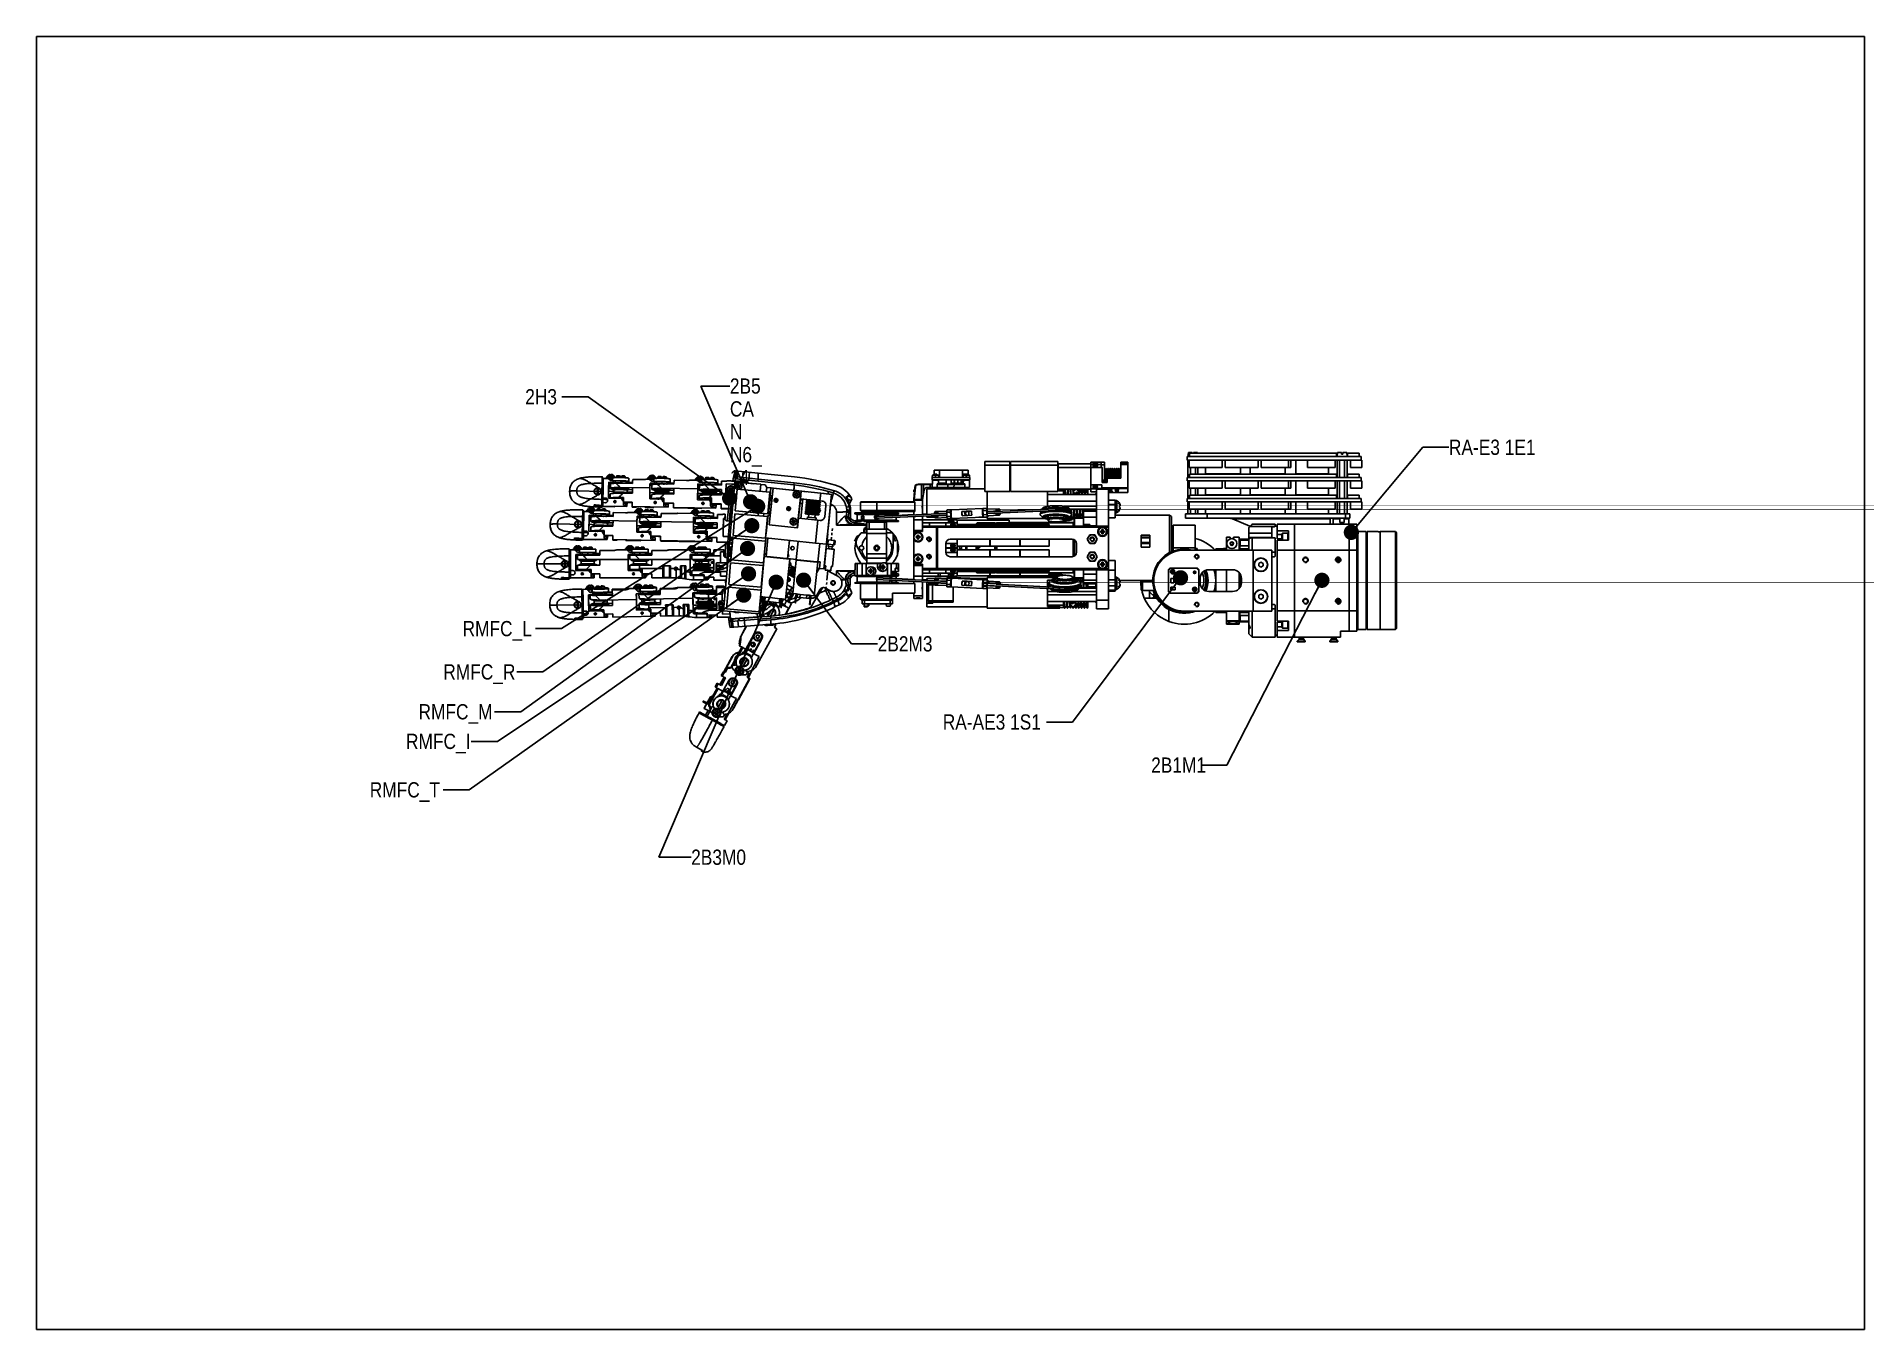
# Model space of a CAD drawing. Header units: millimetres. Extents: x 0 to 420, y 0 to 297.
import ezdxf

# ---------------------------------------------------------------- set-up
doc = ezdxf.new("R2010")
doc.units = ezdxf.units.MM
doc.header["$LTSCALE"] = 23.1
doc.linetypes.add('PHANTOM', pattern=[0.8, 0.45, -0.05, 0.1, -0.05, 0.1, -0.05])
doc.layers.get('0').update_dxf_attribs({"linetype": 'CONTINUOUS'})
for name, color, linetype in [('02___PRT_ALL_AXES', 7, 'CONTINUOUS'), ('7_ALL_FEATURES', 7, 'CONTINUOUS'), ('APSF_BLANK_LAYER', 7, 'CONTINUOUS'), ('AXIS', 7, 'CONTINUOUS'), ('CABLES-TENSIONER', 7, 'CONTINUOUS'), ('COSMETIC', 7, 'CONTINUOUS'), ('DCURVE', 7, 'CONTINUOUS'), ('DSURF', 7, 'CONTINUOUS'), ('FIRST-PHALANX-CABLE', 7, 'CONTINUOUS'), ('FIRST-PHALANX-CABLES', 7, 'CONTINUOUS')]:
    doc.layers.add(name, color=color, linetype=linetype)
doc.styles.get("Standard").update_dxf_attribs({"font": 'txt', "width": 0.85})
doc.styles.add('TEXTSTYLE_2', font='txt', dxfattribs={"width": 0.85})
doc.dimstyles.get("Standard").update_dxf_attribs({"dimtxt": 3.5, "dimasz": 3.5, "dimexe": 1.5, "dimexo": 1, "dimtad": 1, "dimtxsty": 'STANDARD', "dimcen": 0.09, "dimadec": 0, "dimazin": 0, "dimtol": 1, "dimtp": 0.01, "dimtm": 0.01, "dimtfac": 1, "dimtofl": 0, "dimtmove": 0, "dimatfit": 3, "dimfxl": 1, "dimtolj": 1, "dimarcsym": 0})

msp = doc.modelspace()

# ---------------------------------------------------------------- texts
at = {"color": 2, "linetype": 'CONTINUOUS', "char_height": 3.5, "attachment_point": 1, "line_spacing_factor": 0.9, "style": 'TEXTSTYLE_2'}
for s, insert, width in [('2B5\\PCA\\PN \\PN6_\\P14', (159.31, 218.47), 12.2719), ('2H3', (112.28, 216.01), 12.6438), ('RA-E3 1E1', (324.53, 204.4), 31.2375), ('RMFC_L', (97.88, 162.74), 25.1016), ('2B2M3', (193.26, 159.24), 21.5688), ('RMFC_R', (93.46, 152.8), 25.2875), ('RMFC_M', (87.76, 143.64), 26.2172), ('RA-AE3 1S1', (208.22, 141.29), 35.7), ('RMFC_I', (84.89, 136.84), 22.4984), ('2B1M1', (256.11, 131.39), 17.1062), ('RMFC_T', (76.56, 125.71), 25.2875), ('2B3M0', (150.41, 110.23), 21.5688)]:
    msp.add_mtext(s, dxfattribs=dict(at, insert=insert, width=width))

# ---------------------------------------------------------------- linework, layer by layer
at = {"color": 7, "linetype": 'CONTINUOUS'}
for p, q in [((0, 0), (0, 297)), ((0, 297), (420, 297)), ((420, 0), (420, 297)), ((242.25, 199.22), (242.25, 192.38)), ((244.85, 198), (242.25, 198)), ((242.85, 198.84), (242.85, 198.8)), ((242.85, 198.4), (242.85, 198.36)), ((243.25, 199.02), (243.03, 198.93)), ((243.03, 198.93), (243.03, 198.75)), ((243.03, 198.75), (243.17, 198.69)), ((243.25, 198.55), (243.03, 198.48)), ((243.03, 198.48), (243.03, 198.33)), ((243.03, 198.33), (243.25, 198.25)), ((243.25, 199.02), (243.25, 198.69)), ((243.48, 198.93), (243.25, 199.02)), ((243.25, 198.55), (243.25, 198.25)), ((243.48, 198.48), (243.25, 198.55)), ((243.25, 198.25), (243.48, 198.33)), ((243.34, 198.69), (243.48, 198.75)), ((243.48, 198.75), (243.48, 198.93)), ((243.48, 198.33), (243.48, 198.48)), ((243.65, 198.84), (243.65, 198.8)), ((243.65, 198.4), (243.65, 198.36)), ((244.85, 194.56), (244.85, 198)), ((245.44, 197.78), (245.41, 197.71)), ((245.55, 197.71), (245.52, 197.78)), ((245.89, 197.78), (245.86, 197.71)), ((246, 197.71), (245.97, 197.78)), ((246.12, 197.62), (246.2, 197.62)), ((246.34, 197.78), (246.31, 197.71)), ((246.45, 197.71), (246.42, 197.78)), ((246.79, 197.78), (246.76, 197.71)), ((246.79, 197.78), (246.79, 197.79)), ((246.87, 197.79), (246.79, 197.79)), ((246.87, 197.78), (246.87, 197.79)), ((246.9, 197.71), (246.87, 197.78)), ((247.24, 197.78), (247.21, 197.71)), ((247.35, 197.71), (247.32, 197.78)), ((247.69, 197.78), (247.66, 197.71)), ((247.8, 197.71), (247.77, 197.78)), ((248.14, 197.78), (248.11, 197.71)), ((248.14, 197.78), (248.14, 197.79)), ((248.22, 197.79), (248.14, 197.79)), ((248.22, 197.78), (248.22, 197.79)), ((248.25, 197.71), (248.22, 197.78)), ((248.59, 197.78), (248.56, 197.71)), ((248.59, 197.78), (248.59, 197.79)), ((248.67, 197.79), (248.59, 197.79)), ((248.67, 197.78), (248.67, 197.79)), ((248.7, 197.71), (248.67, 197.78)), ((248.95, 197.65), (248.95, 195.54)), ((249.1, 197.52), (248.95, 197.52)), ((249.1, 195.54), (249.1, 199.22)), ((250.75, 199.22), (249.1, 199.22)), ((250.75, 199.07), (249.1, 199.07)), ((250.75, 198.81), (249.1, 198.81)), ((250.75, 198.69), (249.1, 198.69)), ((250.75, 199.22), (250.75, 192.25)), ((304.38, 200.52), (264.38, 200.52)), ((264.38, 200.52), (264.38, 199.72)), ((304.53, 199.72), (264.38, 199.72)), ((264.54, 199.72), (264.54, 195.72)), ((264.65, 201.42), (264.57, 200.52)), ((265.54, 201.42), (264.65, 201.42)), ((264.85, 199.72), (264.85, 198.02)), ((272.43, 198.02), (264.85, 198.02)), ((265.12, 198.02), (265.12, 196.47)), ((265.54, 201.27), (265.54, 201.42)), ((265.84, 201.42), (266.74, 201.42)), ((265.84, 201.42), (265.84, 201.27)), ((266.27, 198.02), (266.27, 196.47)), ((266.74, 201.42), (266.75, 201.27)), ((266.85, 198.02), (266.85, 196.47)), ((268.63, 198.02), (268.63, 196.52)), ((272.43, 199.72), (272.43, 198.02)), ((273.1, 199.72), (273.1, 198.02)), ((280.68, 198.02), (273.1, 198.02)), ((276.63, 198.02), (276.63, 196.52)), ((278.88, 198.02), (278.88, 196.52)), ((280.68, 199.72), (280.68, 198.02)), ((281.35, 199.72), (281.35, 198.02)), ((288.23, 198.02), (281.35, 198.02)), ((286.88, 198.02), (286.88, 196.52)), ((287.68, 199.72), (287.68, 198.02)), ((288.23, 199.72), (288.23, 198.02)), ((289.38, 199.72), (289.38, 196.52)), ((292.05, 199.72), (292.05, 198.02)), ((298.38, 198.02), (292.05, 198.02)), ((296.88, 198.02), (296.88, 196.52)), ((298.38, 199.72), (298.38, 198.02)), ((298.83, 199.72), (298.83, 195.72)), ((298.94, 201.42), (298.86, 200.52)), ((299.83, 201.42), (298.94, 201.42)), ((299.41, 199.72), (299.41, 195.72)), ((299.83, 201.07), (299.83, 201.42)), ((300.13, 201.07), (299.83, 201.07)), ((300.13, 201.42), (301.03, 201.42)), ((300.13, 201.42), (300.13, 201.07)), ((300.56, 199.72), (300.56, 195.72)), ((301.03, 201.42), (301.11, 200.52)), ((301.14, 199.72), (301.14, 195.72)), ((301.93, 199.72), (301.93, 198.02)), ((304.53, 198.02), (301.93, 198.02)), ((304.38, 200.52), (304.38, 199.72)), ((304.53, 199.72), (304.53, 198.02)), ((128.83, 193.23), (128.81, 191.82)), ((129.88, 190.14), (129.99, 195.87)), ((129.92, 192.53), (129.95, 194.37)), ((129.94, 193.36), (129.96, 194.36)), ((129.94, 193.28), (129.94, 193.36)), ((129.96, 194.62), (129.95, 194.37)), ((129.96, 194.27), (129.95, 194.27)), ((129.96, 194.27), (129.96, 194.36)), ((129.98, 195.62), (130.23, 195.61)), ((129.99, 195.87), (129.99, 195.87)), ((130.23, 195.61), (130.22, 195.19)), ((130.23, 195.49), (130.23, 195.61)), ((130.23, 195.49), (131.25, 195.47)), ((130.23, 195.48), (130.23, 195.49)), ((130.23, 195.46), (130.23, 195.48)), ((130.94, 195.76), (130.93, 195.61)), ((131.14, 195.98), (131.14, 195.97)), ((131.14, 195.97), (131.14, 195.81)), ((131.46, 194.27), (131.4, 190.97)), ((131.46, 194.61), (131.46, 194.27)), ((131.46, 194.61), (132.46, 194.59)), ((131.6, 194.27), (131.46, 194.27)), ((131.48, 195.6), (131.48, 195.6)), ((131.51, 196.31), (131.51, 196.31)), ((131.53, 195.62), (131.53, 195.4)), ((131.53, 195.4), (131.53, 195.4)), ((131.6, 194.41), (131.6, 194.25)), ((131.6, 194.25), (131.6, 194.25)), ((131.62, 195.4), (131.61, 195.22)), ((131.86, 194.2), (131.84, 193.2)), ((131.88, 195.01), (132.47, 195)), ((132.22, 194.4), (132.22, 194.32)), ((132.24, 195.39), (132.24, 195)), ((132.24, 195.39), (132.24, 195.39)), ((132.33, 195.6), (132.33, 195.39)), ((132.33, 195.39), (132.33, 195.39)), ((132.38, 196.29), (132.38, 196.29)), ((132.47, 195), (132.46, 194.59)), ((132.46, 194.59), (132.46, 194.54)), ((132.47, 195), (132.47, 194.99)), ((132.74, 195.94), (132.74, 195.95)), ((132.74, 195.94), (132.74, 195.94)), ((132.74, 195.94), (132.74, 195.78)), ((132.94, 195.72), (132.94, 195.69)), ((132.97, 194.93), (132.96, 194.49)), ((134.21, 194.46), (132.96, 194.49)), ((134.22, 194.91), (132.97, 194.93)), ((136.96, 194.32), (133.11, 194.4)), ((133.24, 195.97), (133.25, 195.97)), ((133.35, 196.07), (133.25, 195.97)), ((133.47, 193.21), (133.47, 193.23)), ((133.99, 195.98), (133.99, 196.13)), ((133.99, 196.13), (133.99, 196.04)), ((133.99, 196.04), (133.99, 195.94)), ((133.99, 195.94), (133.99, 195.98)), ((140.94, 193.3), (134.09, 193.43)), ((134.19, 193.21), (134.18, 193.21)), ((134.22, 194.91), (134.21, 194.46)), ((134.49, 196.03), (134.49, 196.12)), ((134.49, 196.03), (134.49, 195.93)), ((134.9, 193.18), (134.9, 193.2)), ((135.14, 196.04), (135.24, 195.93)), ((135.24, 195.93), (135.24, 195.93)), ((135.24, 195.93), (135.24, 195.93)), ((135.46, 194.35), (135.47, 194.78)), ((135.61, 194.62), (135.61, 194.35)), ((139.13, 195.22), (136.98, 195.26)), ((140.44, 195.58), (140.43, 195.43)), ((140.64, 195.79), (140.64, 195.79)), ((140.64, 195.79), (140.64, 195.63)), ((140.94, 193.22), (140.92, 192.23)), ((140.95, 193.52), (140.94, 193.22)), ((140.96, 194.02), (140.95, 193.52)), ((140.96, 194.43), (140.96, 194.02)), ((141.96, 194.41), (140.96, 194.43)), ((141.36, 194.01), (140.96, 194.02)), ((140.98, 195.42), (140.98, 195.42)), ((141.01, 196.12), (141.01, 196.12)), ((141.03, 195.44), (141.03, 195.22)), ((141.03, 195.22), (141.03, 195.22)), ((141.1, 194.22), (141.09, 194.07)), ((141.09, 194.07), (141.09, 194.07)), ((141.12, 195.22), (141.11, 195.04)), ((141.36, 194.02), (141.34, 193.02)), ((141.72, 194.21), (141.72, 194.14)), ((141.74, 195.21), (141.73, 194.82)), ((141.74, 195.21), (141.74, 195.21)), ((141.83, 195.42), (141.83, 195.2)), ((141.83, 195.2), (141.83, 195.2)), ((141.88, 196.11), (141.88, 196.11)), ((141.96, 194.41), (141.96, 194.36)), ((142.24, 195.76), (142.24, 195.76)), ((142.24, 195.76), (142.24, 195.6)), ((142.24, 195.76), (142.24, 195.76)), ((142.43, 195.54), (142.43, 195.51)), ((142.46, 194.3), (143.71, 194.28)), ((146.45, 194.14), (142.6, 194.22)), ((142.85, 195.89), (142.74, 195.79)), ((142.74, 195.78), (142.74, 195.79)), ((143.49, 195.79), (143.49, 195.94)), ((143.49, 195.94), (143.49, 195.85)), ((143.49, 195.85), (143.49, 195.75)), ((143.49, 195.75), (143.49, 195.79)), ((151.93, 193.09), (143.59, 193.25)), ((143.99, 195.84), (143.99, 195.93)), ((143.99, 195.84), (143.99, 195.74)), ((144.64, 195.85), (144.74, 195.75)), ((144.74, 195.75), (144.74, 195.75)), ((144.74, 195.75), (144.74, 195.75)), ((144.97, 194.6), (144.96, 194.17)), ((145.11, 194.44), (145.11, 194.17)), ((149.37, 195.03), (146.47, 195.08)), ((151.38, 195.37), (151.38, 195.22)), ((151.59, 195.58), (151.58, 195.42)), ((151.59, 195.59), (151.59, 195.58)), ((151.89, 190.58), (151.96, 193.81)), ((151.93, 195.21), (151.93, 195.21)), ((151.96, 195.92), (151.96, 195.92)), ((151.96, 194.22), (151.96, 193.81)), ((153.06, 194.2), (151.96, 194.22)), ((151.96, 193.81), (152.3, 193.81)), ((151.98, 195.23), (151.98, 195.01)), ((151.98, 195.01), (151.98, 195.01)), ((152.04, 194.01), (152.04, 193.86)), ((152.04, 193.86), (152.04, 193.86)), ((152.06, 195.01), (152.06, 194.83)), ((152.28, 192.81), (152.3, 193.81)), ((152.67, 194), (152.67, 193.93)), ((152.69, 195), (152.68, 194.61)), ((152.69, 195), (152.69, 195)), ((152.78, 195.21), (152.78, 194.99)), ((152.78, 194.99), (152.78, 194.99)), ((152.83, 195.9), (152.83, 195.9)), ((153.06, 194.2), (153.07, 194.6)), ((153.06, 194.2), (153.06, 194.14)), ((153.19, 195.55), (153.18, 195.39)), ((153.19, 195.55), (153.19, 195.55)), ((153.19, 195.55), (153.19, 195.55)), ((153.38, 195.33), (153.38, 195.3)), ((153.55, 194.01), (157.4, 193.93)), ((153.56, 194.09), (153.57, 194.54)), ((153.56, 194.09), (154.66, 194.07)), ((153.79, 195.68), (153.69, 195.58)), ((153.69, 195.57), (153.69, 195.58)), ((154.44, 195.74), (154.44, 195.58)), ((154.44, 195.74), (154.44, 195.64)), ((154.44, 195.64), (154.44, 195.54)), ((154.44, 195.54), (154.44, 195.58)), ((154.66, 194.07), (154.67, 194.52)), ((154.94, 195.63), (154.94, 195.73)), ((154.94, 195.63), (154.94, 195.54)), ((155.59, 195.64), (155.68, 195.54)), ((155.68, 195.54), (155.69, 195.54)), ((155.69, 195.54), (155.69, 195.54)), ((155.92, 194.39), (155.91, 193.96)), ((156.06, 194.23), (156.06, 193.96)), ((157.42, 194.87), (158.07, 194.86)), ((157.83, 165.09), (160.46, 194.67)), ((158.34, 189.56), (158.43, 194.23)), ((159.48, 193.02), (159.43, 193.26)), ((159.59, 193.02), (159.65, 193.26)), ((159.8, 194.9), (162.61, 194.85)), ((160.46, 194.93), (159.99, 194.95)), ((160.19, 195.99), (160.19, 195.99)), ((160.63, 195.39), (160.19, 195.99)), ((160.63, 195.4), (160.19, 195.99)), ((160.4, 194.01), (160.41, 194.16)), ((160.46, 194.93), (160.45, 194.89)), ((160.46, 197.27), (174.18, 195.83)), ((160.64, 194.89), (160.46, 194.93)), ((160.46, 194.67), (166.43, 194.14)), ((160.47, 194.67), (160.48, 194.75)), ((161.34, 194.65), (160.48, 194.75)), ((160.63, 195.39), (160.6, 195.9)), ((165.8, 195.35), (160.6, 195.9)), ((173.99, 193.99), (160.63, 195.39)), ((161.04, 193.71), (160.83, 193.71)), ((161.07, 193.82), (160.88, 193.92)), ((160.97, 195.86), (161.12, 197.2)), ((161.01, 195.35), (160.97, 195.86)), ((161.07, 193.82), (161.04, 193.71)), ((161.04, 193.71), (161.21, 193.66)), ((161.16, 193.49), (161.06, 193.31)), ((161.24, 193.78), (161.07, 193.82)), ((161.21, 193.66), (161.13, 193.62)), ((161.21, 193.66), (161.16, 193.49)), ((161.16, 193.49), (161.28, 193.46)), ((161.24, 193.78), (161.19, 193.85)), ((161.28, 193.95), (161.24, 193.78)), ((161.28, 193.46), (161.27, 193.25)), ((161.28, 193.95), (161.28, 194.15)), ((161.4, 193.92), (161.28, 193.95)), ((161.28, 193.46), (161.32, 193.63)), ((161.32, 193.63), (161.36, 193.56)), ((161.32, 193.63), (161.49, 193.58)), ((161.35, 193.74), (161.4, 193.92)), ((161.35, 193.74), (161.42, 193.79)), ((161.53, 193.7), (161.35, 193.74)), ((161.4, 193.92), (161.49, 194.1)), ((161.49, 193.58), (161.53, 193.7)), ((161.49, 193.58), (161.67, 193.49)), ((161.53, 193.7), (161.72, 193.7)), ((162.35, 197.07), (162.21, 195.73)), ((162.65, 195.18), (162.21, 195.73)), ((163.63, 194.42), (163.63, 194.41)), ((163.65, 195.08), (163.84, 196.92)), ((165.75, 194.86), (165.8, 195.35)), ((165.8, 196.71), (165.8, 195.35)), ((174.1, 194.49), (165.8, 195.35)), ((166.43, 194.14), (166.29, 192.54)), ((166.44, 194.14), (166.3, 192.54)), ((167.77, 193.41), (167.41, 194.01)), ((167.41, 194.01), (167.42, 194.01)), ((167.78, 193.42), (167.42, 194.01)), ((167.44, 194.01), (167.42, 194.01)), ((167.43, 193.98), (167.44, 194.01)), ((167.67, 192.42), (167.77, 193.41)), ((167.77, 193.41), (168.75, 193.31)), ((169.24, 193.26), (168.34, 184.8)), ((168.56, 191.57), (168.75, 193.31)), ((168.75, 193.31), (169.24, 193.26)), ((169.92, 193.19), (168.77, 193.31)), ((175.7, 192.57), (169.24, 193.26)), ((169.25, 193.26), (169.24, 193.26)), ((169.25, 193.26), (180.18, 192.09)), ((173.99, 193.99), (174.1, 194.49)), ((201.82, 193.51), (201.57, 190.67)), ((201.92, 193.5), (201.67, 190.66)), ((201.92, 193.5), (201.82, 193.51)), ((202.56, 194.09), (202.56, 194.19)), ((203.78, 194.19), (202.56, 194.19)), ((203.8, 194.09), (202.56, 194.09)), ((203.31, 194.09), (203.31, 194.19)), ((203.31, 194.09), (203.31, 190.66)), ((205.29, 194.19), (203.78, 194.19)), ((203.8, 194.09), (203.8, 191.9)), ((205.31, 194.09), (203.8, 194.09)), ((205.33, 193.44), (204.7, 193.44)), ((205.31, 193.44), (204.7, 193.44)), ((205.83, 194.19), (205.29, 194.19)), ((205.31, 193.44), (205.31, 194.09)), ((205.83, 194.09), (205.31, 194.09)), ((205.81, 193.44), (205.31, 193.44)), ((205.33, 193.44), (205.92, 193.44)), ((205.78, 195.19), (205.78, 195.69)), ((214.48, 195.69), (205.78, 195.69)), ((205.78, 195.19), (205.78, 195.19)), ((205.93, 195.19), (205.78, 195.19)), ((205.78, 195.19), (214.48, 195.19)), ((205.85, 196.24), (205.8, 195.69)), ((205.8, 194.09), (205.8, 194.19)), ((205.8, 193.44), (205.8, 194.09)), ((205.8, 193.44), (205.85, 193.44)), ((205.81, 193.44), (205.86, 195.1)), ((205.81, 193.44), (206.28, 193.44)), ((205.83, 194.19), (205.86, 195.09)), ((205.85, 196.24), (206.45, 196.24)), ((205.85, 193.44), (205.92, 193.44)), ((205.86, 195.1), (206.56, 195.1)), ((205.86, 195.09), (205.86, 195.09)), ((205.92, 193.44), (206.05, 193.44)), ((205.92, 193.44), (206.28, 193.44)), ((205.96, 195.19), (206.28, 195.19)), ((206.13, 196.24), (206.13, 196.44)), ((206.83, 196.44), (206.13, 196.44)), ((206.23, 196.44), (206.23, 197.39)), ((207.48, 197.39), (206.23, 197.39)), ((206.28, 195.19), (206.95, 195.19)), ((206.28, 193.44), (206.56, 193.44)), ((206.28, 193.44), (206.54, 193.44)), ((206.45, 196.02), (206.45, 196.24)), ((206.55, 196.02), (206.45, 196.02)), ((206.54, 193.44), (206.55, 193.44)), ((206.65, 196.02), (206.55, 196.02)), ((206.8, 193.44), (206.55, 193.44)), ((206.56, 195.1), (207.25, 195.1)), ((206.56, 193.44), (209.4, 193.44)), ((206.65, 196.24), (206.65, 196.02)), ((207.25, 196.24), (206.65, 196.24)), ((206.8, 193.44), (206.83, 193.44)), ((206.83, 193.44), (206.8, 193.44)), ((206.83, 196.24), (206.83, 196.44)), ((207.29, 193.44), (206.83, 193.44)), ((206.9, 194.29), (207.28, 194.29)), ((206.92, 193.44), (206.9, 194.29)), ((206.95, 195.19), (207.13, 195.19)), ((207.13, 195.19), (207.15, 195.19)), ((208.98, 195.19), (207.15, 195.19)), ((207.25, 196.24), (207.3, 195.69)), ((207.26, 196.24), (207.25, 196.24)), ((207.28, 194.29), (207.25, 195.1)), ((207.26, 196.24), (207.3, 195.69)), ((208.98, 194.44), (207.27, 194.44)), ((207.27, 194.44), (208.98, 194.44)), ((207.29, 193.44), (208.35, 193.44)), ((207.31, 194.19), (207.38, 194.19)), ((207.35, 194.1), (209.35, 194.09)), ((207.38, 194.19), (209.35, 194.19)), ((207.48, 195.69), (207.48, 197.39)), ((207.48, 197.39), (212.78, 197.39)), ((208.35, 193.44), (211.85, 193.44)), ((208.98, 194.44), (208.98, 195.19)), ((208.98, 194.44), (208.98, 195.19)), ((208.98, 195.19), (208.98, 195.19)), ((210.18, 195.19), (208.98, 195.19)), ((208.98, 194.44), (208.98, 194.44)), ((209.35, 194.19), (209.35, 194.09)), ((209.35, 194.19), (210.84, 194.19)), ((209.35, 194.09), (210.84, 194.09)), ((209.35, 194.09), (209.4, 193.44)), ((210.79, 193.44), (209.4, 193.44)), ((210.18, 194.44), (210.18, 195.19)), ((210.88, 195.19), (210.18, 195.19)), ((210.18, 194.44), (210.18, 194.44)), ((210.88, 194.44), (210.18, 194.44)), ((210.18, 194.44), (210.88, 194.44)), ((210.79, 193.44), (210.84, 194.09)), ((210.79, 193.44), (213.64, 193.44)), ((210.84, 194.19), (210.84, 194.09)), ((210.84, 194.19), (212.89, 194.19)), ((210.84, 194.09), (212.85, 194.1)), ((210.88, 194.44), (210.88, 195.19)), ((210.88, 194.44), (210.88, 195.19)), ((210.88, 195.19), (210.88, 195.19)), ((210.93, 195.19), (210.88, 195.19)), ((210.88, 194.44), (210.88, 194.44)), ((210.93, 194.44), (210.93, 195.19)), ((211.68, 195.19), (210.93, 195.19)), ((210.93, 194.44), (210.93, 194.44)), ((212.92, 194.44), (210.93, 194.44)), ((210.93, 194.44), (212.92, 194.44)), ((211.68, 194.44), (211.68, 195.19)), ((212.48, 195.19), (211.68, 195.19)), ((211.68, 194.44), (211.68, 194.44)), ((212.48, 194.44), (211.68, 194.44)), ((211.68, 194.44), (212.48, 194.44)), ((211.85, 193.44), (213.37, 193.44)), ((212.08, 194.44), (212.08, 194.44)), ((212.08, 194.44), (212.08, 194.44)), ((212.68, 194.44), (212.08, 194.44)), ((212.08, 194.44), (212.68, 194.44)), ((212.48, 194.44), (212.48, 195.19)), ((212.48, 194.44), (212.48, 195.19)), ((212.48, 195.19), (212.48, 195.19)), ((212.68, 195.19), (212.48, 195.19)), ((212.48, 194.44), (212.48, 194.44)), ((212.68, 194.44), (212.68, 195.19)), ((212.68, 194.44), (212.68, 195.19)), ((212.68, 195.19), (212.68, 195.19)), ((213, 195.19), (212.68, 195.19)), ((212.68, 194.44), (212.68, 194.44)), ((212.78, 195.69), (212.78, 197.39)), ((212.78, 195.69), (212.78, 197.39)), ((212.78, 197.39), (212.78, 197.39)), ((214.03, 197.39), (212.78, 197.39)), ((212.89, 194.19), (212.82, 194.19)), ((212.94, 196.24), (212.89, 195.69)), ((212.92, 194.29), (212.95, 195.1)), ((212.92, 194.29), (213.29, 194.29)), ((212.94, 196.24), (213.54, 196.24)), ((212.95, 195.1), (213.64, 195.1)), ((213, 196.24), (213, 196.44)), ((213.38, 196.44), (213, 196.44)), ((213, 195.18), (213, 195.19)), ((213.04, 195.19), (213, 195.19)), ((213.05, 195.19), (213.36, 195.19)), ((213.29, 194.29), (213.27, 193.44)), ((213.36, 195.19), (213.64, 195.19)), ((213.38, 196.24), (213.38, 196.44)), ((214.08, 196.44), (213.38, 196.44)), ((213.54, 196.02), (213.54, 196.24)), ((213.74, 196.02), (213.54, 196.02)), ((213.64, 195.19), (214.04, 195.19)), ((213.64, 195.1), (214.33, 195.1)), ((213.64, 193.44), (213.92, 193.44)), ((213.74, 196.24), (213.74, 196.02)), ((214.34, 196.24), (213.74, 196.24)), ((213.92, 193.44), (214.39, 193.44)), ((214.03, 196.44), (214.03, 197.39)), ((214.03, 196.44), (214.03, 197.39)), ((214.03, 197.39), (214.03, 197.39)), ((214.04, 195.19), (214.22, 195.19)), ((214.08, 196.24), (214.08, 196.44)), ((214.08, 196.24), (214.08, 196.44)), ((214.08, 196.24), (214.08, 196.44)), ((214.1, 196.44), (214.08, 196.44)), ((214.1, 196.24), (214.1, 196.44)), ((214.1, 196.24), (214.1, 196.44)), ((214.1, 196.44), (214.1, 196.44)), ((214.22, 195.19), (214.23, 195.19)), ((214.48, 195.19), (214.26, 195.19)), ((214.39, 193.44), (214.33, 195.1)), ((214.34, 196.24), (214.39, 195.69)), ((214.48, 195.19), (214.48, 195.69)), ((214.48, 195.19), (214.48, 195.69)), ((214.48, 195.69), (214.48, 195.69)), ((214.48, 195.19), (214.48, 195.19)), ((244.75, 194.06), (242.25, 194.06)), ((242.85, 193.56), (242.85, 193.53)), ((243.25, 193.74), (243.03, 193.63)), ((243.03, 193.63), (243.03, 193.42)), ((243.03, 193.42), (243.25, 193.31)), ((243.11, 193.67), (243.25, 193.6)), ((243.48, 193.63), (243.25, 193.74)), ((243.25, 193.6), (243.4, 193.67)), ((243.25, 193.31), (243.25, 193.6)), ((243.25, 193.31), (243.48, 193.42)), ((243.48, 193.42), (243.48, 193.63)), ((243.55, 193.21), (246.3, 193.21)), ((243.55, 184.52), (243.55, 193.21)), ((243.65, 193.56), (243.65, 193.53)), ((244.75, 193.21), (244.75, 194.06)), ((250.75, 193.37), (244.75, 193.37)), ((244.85, 194.56), (244.85, 194.56)), ((245.29, 195.12), (245.29, 195.12)), ((245.45, 196.95), (245.42, 196.88)), ((245.46, 196.96), (245.45, 196.95)), ((245.52, 195.12), (245.52, 195.12)), ((245.53, 196.96), (245.54, 196.95)), ((245.53, 196.96), (245.53, 196.96)), ((245.56, 196.88), (245.54, 196.95)), ((245.9, 196.95), (245.87, 196.88)), ((245.96, 194.56), (245.96, 194.56)), ((246.01, 196.88), (245.99, 196.95)), ((246.19, 196.78), (246.14, 196.79)), ((246.23, 196.8), (246.19, 196.78)), ((246.3, 184.27), (246.3, 193.21)), ((250.75, 193.2), (246.3, 193.2)), ((246.35, 196.95), (246.32, 196.88)), ((246.46, 196.88), (246.44, 196.95)), ((246.8, 196.95), (246.77, 196.88)), ((246.89, 196.95), (246.88, 196.96)), ((246.91, 196.88), (246.89, 196.95)), ((247.25, 196.95), (247.22, 196.88)), ((247.36, 196.88), (247.34, 196.95)), ((247.7, 196.95), (247.68, 196.9)), ((247.81, 196.88), (247.79, 196.95)), ((248.15, 196.95), (248.12, 196.88)), ((248.24, 196.95), (248.23, 196.96)), ((248.26, 196.88), (248.24, 196.95)), ((248.6, 196.95), (248.57, 196.88)), ((248.69, 196.95), (248.68, 196.96)), ((248.71, 196.88), (248.69, 196.95)), ((248.95, 196.68), (249.1, 196.68)), ((304.38, 195.72), (264.38, 195.72)), ((264.38, 195.72), (264.38, 194.92)), ((304.53, 194.92), (264.38, 194.92)), ((264.54, 194.92), (264.54, 190.92)), ((264.85, 194.92), (264.85, 193.22)), ((272.43, 193.22), (264.85, 193.22)), ((265.12, 193.22), (265.12, 191.67)), ((266.27, 193.22), (266.27, 191.67)), ((266.85, 193.22), (266.85, 191.67)), ((276.63, 196.52), (268.63, 196.52)), ((268.63, 193.22), (268.63, 191.72)), ((272.43, 194.92), (272.43, 193.22)), ((273.1, 194.92), (273.1, 193.22)), ((280.68, 193.22), (273.1, 193.22)), ((276.63, 193.22), (276.63, 191.72)), ((286.88, 196.52), (278.88, 196.52)), ((278.88, 193.22), (278.88, 191.72)), ((280.68, 194.92), (280.68, 193.22)), ((281.35, 194.92), (281.35, 193.22)), ((288.23, 193.22), (281.35, 193.22)), ((286.88, 193.22), (286.88, 191.72)), ((287.68, 194.92), (287.68, 193.22)), ((288.23, 194.92), (288.23, 193.22)), ((296.88, 196.52), (289.38, 196.52)), ((289.38, 194.92), (289.38, 191.72)), ((292.05, 194.92), (292.05, 193.22)), ((298.38, 193.22), (292.05, 193.22)), ((296.88, 193.22), (296.88, 191.72)), ((298.38, 194.92), (298.38, 193.22)), ((298.83, 194.92), (298.83, 190.92)), ((299.41, 194.92), (299.41, 190.92)), ((300.56, 194.92), (300.56, 190.92)), ((301.14, 194.92), (301.14, 190.92)), ((301.93, 194.92), (301.93, 193.22)), ((304.53, 193.22), (301.93, 193.22)), ((304.38, 195.72), (304.38, 194.92)), ((304.53, 194.92), (304.53, 193.22)), ((122.49, 192.52), (122.49, 192.52)), ((122.49, 192.52), (122.49, 192.47)), ((122.49, 192.52), (122.49, 192.47)), ((128.09, 192.56), (128.09, 192.55)), ((128.1, 188.95), (128.11, 189.41)), ((128.81, 191.82), (128.81, 191.83)), ((129.01, 191.83), (129.01, 191.82)), ((129.74, 192.53), (129.74, 192.55)), ((129.86, 189.28), (129.9, 191.57)), ((129.86, 189.15), (129.86, 189.01)), ((129.86, 189.15), (130.11, 189.14)), ((129.86, 189.01), (129.86, 188.99)), ((129.86, 189.01), (130.11, 189)), ((129.9, 191.49), (129.9, 191.57)), ((129.9, 191.49), (129.9, 191.49)), ((130.11, 189.57), (130.11, 189.14)), ((130.11, 189.02), (130.11, 189.15)), ((130.11, 189.15), (135.61, 189.05)), ((130.11, 189.14), (130.11, 189)), ((130.11, 189.02), (132.86, 188.97)), ((130.11, 189.01), (130.11, 189.02)), ((130.11, 188.99), (130.11, 189.01)), ((130.11, 189), (130.11, 188.99)), ((130.14, 190.88), (130.12, 189.93)), ((130.12, 189.93), (130.72, 189.92)), ((130.14, 190.7), (130.13, 189.93)), ((130.14, 191), (130.15, 191.43)), ((130.14, 190.7), (130.14, 191)), ((130.14, 191), (130.74, 190.98)), ((130.74, 190.69), (130.14, 190.7)), ((130.15, 191.44), (130.15, 191.55)), ((130.15, 191.43), (130.15, 191.44)), ((130.18, 192.99), (130.18, 193.09)), ((130.74, 190.98), (130.74, 190.69)), ((131.39, 190.97), (134.39, 190.91)), ((131.79, 190.96), (131.81, 191.91)), ((132.9, 190.35), (132.86, 190.34)), ((132.86, 188.97), (132.86, 189.1)), ((132.86, 189.09), (135.61, 189.04)), ((132.89, 190.35), (132.9, 190.35)), ((133.11, 190.13), (133.1, 190.13)), ((133.1, 190.13), (133.12, 190.13)), ((133.12, 190.13), (133.1, 190.12)), ((133.11, 190.13), (133.12, 190.13)), ((133.43, 190.95), (133.43, 190.93)), ((134.89, 191.11), (133.74, 191.13)), ((134.39, 190.91), (134.89, 190.86)), ((134.89, 190.9), (134.39, 190.91)), ((136.91, 192.09), (134.76, 192.13)), ((134.86, 190.92), (134.86, 190.9)), ((134.87, 190), (134.86, 189.5)), ((134.87, 190.06), (134.89, 190.81)), ((134.88, 190.15), (134.87, 190.1)), ((134.87, 190.1), (134.87, 190.05)), ((136.87, 190.02), (134.87, 190.06)), ((134.87, 190.05), (134.87, 190)), ((134.87, 190), (134.87, 190.01)), ((136.37, 189.97), (134.87, 190)), ((134.87, 189.88), (134.87, 190)), ((134.88, 190.16), (134.88, 190.15)), ((134.89, 190.86), (134.89, 191.11)), ((134.89, 190.81), (134.89, 190.86)), ((135.37, 189.75), (135.36, 189.21)), ((135.36, 189.21), (135.61, 189.21)), ((135.62, 189.74), (135.37, 189.75)), ((135.55, 189.85), (135.52, 189.86)), ((135.62, 189.74), (135.61, 189.21)), ((135.62, 189.58), (135.61, 189.07)), ((135.61, 189.57), (135.63, 189.58)), ((135.61, 189.04), (135.61, 189.21)), ((135.61, 189.21), (135.61, 189.05)), ((135.62, 189.74), (135.62, 189.54)), ((135.62, 189.54), (135.62, 189.54)), ((135.72, 189.95), (135.72, 189.98)), ((136.06, 192.93), (136.93, 192.91)), ((136.86, 188.89), (136.86, 189.02)), ((145.11, 188.87), (136.86, 189.02)), ((136.87, 189.91), (136.87, 190.02)), ((137.86, 189.01), (137.86, 188.87)), ((137.86, 189), (137.86, 188.87)), ((143.64, 190.74), (140.89, 190.79)), ((140.92, 191.79), (140.9, 190.79)), ((140.91, 191.65), (140.94, 192.95)), ((140.91, 191.56), (140.94, 192.86)), ((140.91, 191.56), (140.91, 191.65)), ((140.92, 192.23), (140.92, 191.95)), ((140.94, 192.95), (140.94, 192.86)), ((141.29, 190.78), (141.31, 191.73)), ((142.1, 189.73), (142.08, 189.71)), ((142.1, 190.16), (142.1, 190.16)), ((142.1, 190.16), (142.11, 190.15)), ((142.93, 190.77), (142.93, 190.75)), ((142.97, 193.03), (142.97, 193.05)), ((144.14, 190.94), (143.24, 190.95)), ((143.64, 190.74), (144.14, 190.68)), ((143.69, 193.03), (143.68, 193.03)), ((144.11, 189.33), (144.12, 189.62)), ((144.12, 189.88), (144.14, 190.62)), ((144.12, 189.99), (144.12, 189.98)), ((144.12, 189.93), (144.12, 189.98)), ((144.12, 189.88), (144.12, 189.93)), ((146.37, 189.84), (144.12, 189.88)), ((144.12, 189.82), (144.12, 189.88)), ((145.87, 189.79), (144.12, 189.82)), ((144.12, 189.63), (144.12, 189.82)), ((144.12, 189.62), (144.12, 189.63)), ((144.14, 190.68), (144.14, 190.94)), ((144.14, 190.62), (144.14, 190.68)), ((146.41, 191.91), (144.26, 191.95)), ((144.4, 193), (144.4, 193.02)), ((144.62, 189.57), (144.61, 189.03)), ((145.11, 189.02), (144.61, 189.03)), ((145.12, 189.56), (144.62, 189.57)), ((145.05, 189.8), (145.03, 189.81)), ((145.12, 189.56), (145.11, 189.02)), ((145.11, 189.13), (145.12, 189.39)), ((145.11, 188.99), (145.12, 189.39)), ((145.11, 188.99), (145.11, 189.13)), ((145.11, 189.02), (145.11, 188.87)), ((145.12, 189.39), (145.12, 189.56)), ((146.43, 192.77), (145.66, 192.79)), ((146.37, 189.73), (146.37, 189.84)), ((154.64, 190.53), (151.89, 190.58)), ((151.91, 192.02), (151.91, 191.62)), ((152.25, 190.82), (152.26, 191.52)), ((152.68, 190.67), (152.9, 190.65)), ((153, 190.65), (152.9, 190.65)), ((152.98, 189.54), (152.98, 189.66)), ((152.98, 189.66), (152.98, 189.66)), ((153.22, 189.6), (153.22, 189.51)), ((153.92, 192.82), (153.92, 192.84)), ((154.5, 191.05), (155.1, 191.03)), ((154.53, 193.04), (157.38, 192.98)), ((154.59, 190.83), (155.09, 190.82)), ((154.59, 190.69), (155.09, 190.68)), ((154.63, 192.82), (154.63, 192.82)), ((154.64, 190.53), (154.89, 190.5)), ((154.89, 190.5), (154.88, 190.1)), ((154.89, 190.43), (154.89, 190.5)), ((154.89, 190.44), (154.89, 190.44)), ((155, 190.44), (154.89, 190.44)), ((154.91, 189.42), (154.93, 190.41)), ((155.08, 190.44), (155, 190.44)), ((155.07, 189.64), (155.07, 189.67)), ((157.32, 189.63), (155.07, 189.67)), ((155.07, 189.64), (155.32, 189.62)), ((155.21, 191.74), (157.36, 191.7)), ((156.82, 189.59), (155.32, 189.62)), ((155.35, 192.79), (155.35, 192.81)), ((155.37, 189.38), (155.36, 188.93)), ((156.12, 189.37), (155.37, 189.38)), ((155.73, 189.38), (155.74, 189.56)), ((156.12, 189.37), (156.11, 188.91)), ((156.12, 189.2), (156.11, 188.8)), ((156.12, 189.2), (156.12, 189.37)), ((157.37, 192.56), (156.6, 192.58)), ((157.32, 189.53), (157.32, 189.63)), ((158.34, 189.56), (159.07, 189.54)), ((158.53, 192.78), (158.53, 192.8)), ((158.73, 192.8), (158.73, 192.81)), ((159.08, 189.89), (159.07, 189.54)), ((159.08, 189.47), (159.07, 189.4)), ((159.08, 189.89), (159.08, 189.47)), ((159.08, 189.69), (159.08, 189.69)), ((159.29, 192.73), (159.09, 192.73)), ((159.29, 192.85), (159.1, 192.94)), ((159.29, 192.85), (159.29, 192.73)), ((159.47, 192.84), (159.29, 192.85)), ((159.29, 192.73), (159.47, 192.73)), ((159.47, 192.84), (159.41, 192.96)), ((159.47, 192.73), (159.41, 192.72)), ((159.47, 192.55), (159.41, 192.4)), ((159.48, 193.02), (159.47, 192.84)), ((159.47, 192.73), (159.47, 192.55)), ((159.47, 192.55), (159.59, 192.55)), ((159.59, 193.02), (159.48, 193.02)), ((159.95, 190.37), (159.58, 190.38)), ((159.58, 190.13), (159.58, 189.96)), ((159.88, 189.96), (159.58, 189.96)), ((159.59, 192.84), (159.59, 193.02)), ((159.59, 192.84), (159.65, 192.95)), ((159.77, 192.84), (159.59, 192.84)), ((159.59, 192.55), (159.59, 192.72)), ((159.59, 192.72), (159.65, 192.72)), ((159.59, 192.72), (159.77, 192.72)), ((159.59, 192.55), (159.63, 192.39)), ((159.65, 189.97), (159.64, 189.95)), ((159.71, 190.23), (159.71, 190.12)), ((159.93, 190.23), (159.71, 190.23)), ((159.91, 190.12), (159.71, 190.12)), ((159.77, 192.84), (159.97, 192.93)), ((159.77, 192.72), (159.77, 192.84)), ((159.77, 192.72), (159.96, 192.71)), ((160.53, 188.04), (160.97, 193.02)), ((160.97, 193.02), (168.47, 192.35)), ((160.97, 193.02), (160.98, 193.02)), ((160.98, 193.02), (168.48, 192.35)), ((168.47, 192.35), (168.03, 187.37)), ((168.48, 192.35), (168.04, 187.37)), ((168.48, 190.57), (168.21, 188.09)), ((168.51, 190.57), (168.25, 188.09)), ((168.47, 192.35), (168.48, 192.35)), ((168.48, 190.57), (168.51, 190.57)), ((168.48, 190.32), (168.92, 190.3)), ((168.53, 190.67), (168.96, 190.64)), ((169.05, 191.52), (168.56, 191.57)), ((169.85, 190.3), (169.84, 190.31)), ((169.85, 190.3), (169.91, 190.26)), ((169.93, 190.4), (169.86, 190.38)), ((169.96, 190.71), (169.96, 190.71)), ((169.96, 190.71), (169.96, 190.71)), ((176.88, 192.45), (173.97, 192.76)), ((174.37, 191.77), (174.17, 191.74)), ((174.38, 191.89), (174.19, 191.96)), ((174.38, 191.89), (174.37, 191.77)), ((174.37, 191.77), (174.55, 191.75)), ((174.56, 191.87), (174.38, 191.89)), ((174.53, 191.58), (174.46, 191.38)), ((174.55, 191.75), (174.48, 191.7)), ((174.56, 191.87), (174.5, 191.94)), ((174.55, 191.75), (174.53, 191.58)), ((174.53, 191.58), (174.65, 191.56)), ((174.53, 191.01), (174.57, 191.01)), ((174.58, 192.05), (174.55, 192.25)), ((174.58, 192.05), (174.56, 191.87)), ((174.7, 192.03), (174.58, 192.05)), ((174.65, 192.6), (174.7, 192.6)), ((174.65, 191.56), (174.67, 191.74)), ((174.65, 191.56), (174.67, 191.36)), ((174.67, 191.74), (174.71, 191.67)), ((174.67, 191.74), (174.84, 191.72)), ((174.68, 191.86), (174.7, 192.03)), ((174.68, 191.86), (174.74, 191.91)), ((174.86, 191.84), (174.68, 191.86)), ((174.7, 192.03), (174.76, 192.23)), ((174.8, 184.12), (175.7, 192.57)), ((174.84, 191.72), (174.86, 191.84)), ((174.84, 191.72), (175.03, 191.65)), ((174.86, 191.84), (175.05, 191.87)), ((175.53, 190.83), (175.05, 186.35)), ((175.52, 190.83), (175.71, 192.57)), ((180, 190.35), (175.52, 190.83)), ((175.6, 186.3), (176.08, 190.77)), ((175.71, 192.57), (175.7, 192.57)), ((175.7, 189.73), (175.96, 189.71)), ((176.05, 190.55), (175.79, 190.58)), ((176.76, 189.11), (176.83, 189.07)), ((176.84, 189.22), (176.77, 189.19)), ((176.79, 189.2), (176.77, 189.19)), ((176.81, 189.56), (176.8, 189.57)), ((176.81, 189.56), (176.87, 189.52)), ((176.89, 189.66), (176.82, 189.64)), ((176.86, 190), (176.92, 189.97)), ((176.94, 190.11), (176.87, 190.09)), ((176.91, 190.54), (176.9, 190.53)), ((176.9, 190.45), (176.97, 190.42)), ((176.98, 190.56), (176.91, 190.54)), ((177.28, 190.54), (177.01, 190.57)), ((177.01, 190.57), (177.06, 190.57)), ((177.06, 190.57), (177.31, 190.54)), ((177.31, 190.54), (178.74, 190.39)), ((178.74, 190.39), (179.3, 190.33)), ((179.3, 190.33), (179.99, 190.25)), ((180.01, 189.08), (179.94, 189.11)), ((179.98, 189.42), (180.05, 189.44)), ((180.06, 189.52), (179.99, 189.56)), ((180.18, 192.09), (180, 190.35)), ((180.5, 190.3), (180, 190.35)), ((180.02, 189.87), (180.09, 189.89)), ((180.1, 189.97), (180.04, 190.01)), ((180.18, 192.09), (180.94, 192.01)), ((182.73, 191.82), (180.84, 192.03)), ((180.94, 192.01), (182.69, 191.83)), ((181.39, 189.2), (181.12, 186.71)), ((182.69, 191.83), (181.47, 180.39)), ((182.54, 190.08), (181.96, 184.62)), ((182.23, 191.88), (182.24, 191.88)), ((182.55, 190.08), (182.54, 190.08)), ((182.73, 191.82), (182.55, 190.08)), ((182.69, 191.83), (182.73, 191.82)), ((183.07, 192.16), (183.34, 192.64)), ((185.94, 191.19), (186.45, 191.53)), ((186.1, 188.91), (186.73, 189.02)), ((186.14, 190.91), (186.45, 191.52)), ((186.95, 189.02), (186.73, 189.02)), ((186.77, 189.64), (187.36, 190.81)), ((189.4, 190.12), (189.3, 190.02)), ((189.3, 188.12), (189.3, 190.02)), ((201.8, 190.02), (189.3, 190.02)), ((189.4, 190.12), (201.8, 190.12)), ((193.05, 187.87), (193.05, 190.12)), ((201.55, 192.71), (201.55, 192.44)), ((201.55, 192.71), (201.75, 192.71)), ((201.55, 192.44), (201.55, 192.44)), ((201.55, 192.44), (201.56, 192.44)), ((201.55, 192.44), (201.72, 192.44)), ((201.55, 190.12), (201.55, 191.14)), ((201.61, 191.14), (201.55, 191.14)), ((203.55, 190.52), (201.55, 190.52)), ((201.56, 192.44), (201.72, 192.44)), ((201.67, 190.66), (201.57, 190.67)), ((201.67, 190.56), (201.67, 190.66)), ((203.31, 190.66), (201.67, 190.66)), ((203.31, 190.56), (201.67, 190.56)), ((201.8, 190.12), (201.8, 187.87)), ((203.31, 190.56), (203.31, 190.66)), ((203.49, 190.56), (203.56, 190.56)), ((203.55, 190.52), (203.55, 190.56)), ((203.55, 188.69), (203.55, 189.14)), ((203.58, 190.66), (203.56, 190.56)), ((203.96, 192.82), (203.58, 190.66)), ((204.6, 187.26), (204.6, 193.07)), ((204.6, 193.07), (217.9, 193.07)), ((232.3, 191.82), (232.3, 192.53)), ((232.3, 190.29), (243.55, 190.29)), ((234.65, 192.92), (235.1, 192.92)), ((234.65, 192.92), (235.1, 192.92)), ((234.65, 192.66), (236, 192.66)), ((235.1, 193.03), (235.1, 192.92)), ((236, 191.82), (236, 193.03)), ((236.05, 191.82), (236.05, 193.03)), ((236.11, 189.09), (243.55, 189.09)), ((239.33, 192.36), (239.33, 192.7)), ((239.49, 192.95), (239.56, 192.95)), ((239.51, 192.65), (239.58, 192.65)), ((239.6, 192.86), (239.56, 192.95)), ((240.14, 192.95), (240.21, 192.95)), ((240.16, 192.65), (240.23, 192.65)), ((240.25, 192.86), (240.21, 192.95)), ((240.79, 192.95), (240.86, 192.95)), ((240.81, 192.65), (240.88, 192.65)), ((240.9, 192.86), (240.86, 192.95)), ((241.44, 192.95), (241.51, 192.95)), ((241.46, 192.65), (241.53, 192.65)), ((241.55, 192.86), (241.51, 192.95)), ((241.53, 192.65), (241.55, 192.59)), ((241.55, 191.82), (241.55, 193.03)), ((243.55, 193.08), (242.25, 193.08)), ((243.55, 192.38), (242.25, 192.38)), ((243.55, 193), (246.3, 193)), ((250.75, 192.25), (246.3, 192.25)), ((246.3, 190.52), (247.8, 190.52)), ((246.3, 190.49), (247.8, 190.49)), ((246.3, 189.5), (247.8, 189.5)), ((247.8, 186.45), (247.8, 190.52)), ((248.2, 190.42), (247.8, 190.42)), ((248.2, 190.42), (248.2, 187.62)), ((248.85, 189.73), (248.86, 189.73)), ((248.85, 189.19), (249, 189.21)), ((304.38, 190.92), (264.38, 190.92)), ((264.38, 190.92), (264.38, 190.12)), ((304.53, 190.12), (264.38, 190.12)), ((264.54, 190.12), (264.54, 187.37)), ((264.85, 190.12), (264.85, 188.42)), ((276.63, 191.72), (268.63, 191.72)), ((272.43, 190.12), (272.43, 188.42)), ((273.1, 190.12), (273.1, 188.42)), ((286.88, 191.72), (278.88, 191.72)), ((280.68, 190.12), (280.68, 188.42)), ((281.35, 190.12), (281.35, 188.42)), ((287.68, 190.12), (287.68, 188.42)), ((288.23, 190.12), (288.23, 188.42)), ((296.88, 191.72), (289.38, 191.72)), ((289.38, 190.12), (289.38, 187.37)), ((292.05, 190.12), (292.05, 188.42)), ((298.38, 190.12), (298.38, 188.42)), ((298.83, 190.12), (298.83, 187.37)), ((299.41, 190.12), (299.41, 187.37)), ((300.56, 190.12), (300.56, 187.37)), ((301.14, 190.12), (301.14, 187.37)), ((301.93, 190.12), (301.93, 188.42)), ((304.38, 190.92), (304.38, 190.12)), ((304.53, 190.12), (304.53, 188.42)), ((118.01, 184.93), (118.01, 184.93)), ((118.01, 184.93), (118.01, 184.88)), ((118.01, 184.93), (118.01, 184.88)), ((123.62, 184.97), (123.62, 184.95)), ((124.36, 185.63), (124.33, 184.23)), ((125.27, 184.93), (125.27, 184.95)), ((125.4, 182.55), (125.51, 188.27)), ((125.44, 184.93), (125.48, 186.77)), ((125.46, 185.77), (125.48, 186.76)), ((125.46, 185.68), (125.46, 185.77)), ((125.48, 187.03), (125.48, 186.77)), ((125.48, 186.68), (125.48, 186.76)), ((125.48, 186.68), (125.48, 186.68)), ((125.51, 188.27), (125.51, 188.28)), ((125.51, 188.02), (125.76, 188.02)), ((125.7, 185.4), (125.7, 185.49)), ((125.76, 188.02), (125.75, 187.6)), ((125.75, 187.86), (125.76, 187.89)), ((125.76, 187.89), (125.76, 188.02)), ((125.76, 187.89), (126.77, 187.87)), ((125.76, 187.89), (125.76, 187.89)), ((126.46, 188.16), (126.46, 188.02)), ((126.67, 188.38), (126.66, 188.21)), ((126.67, 188.38), (126.67, 188.38)), ((126.99, 186.68), (126.92, 183.38)), ((126.99, 187.02), (126.99, 186.68)), ((126.99, 187.02), (127.99, 187)), ((127.12, 186.68), (126.99, 186.68)), ((127.01, 188), (127.01, 188)), ((127.04, 188.71), (127.04, 188.71)), ((127.06, 188.02), (127.05, 187.8)), ((127.05, 187.8), (127.05, 187.8)), ((127.12, 186.81), (127.12, 186.66)), ((127.12, 186.66), (127.12, 186.66)), ((127.14, 187.8), (127.14, 187.63)), ((127.38, 186.6), (127.36, 185.61)), ((127.41, 187.41), (127.99, 187.4)), ((127.75, 186.8), (127.75, 186.73)), ((127.77, 187.79), (127.76, 187.41)), ((127.77, 187.79), (127.77, 187.79)), ((127.86, 188.01), (127.85, 187.79)), ((127.85, 187.79), (127.85, 187.79)), ((127.91, 188.69), (127.91, 188.69)), ((127.99, 187.4), (127.99, 187.39)), ((127.99, 187.4), (127.99, 187)), ((127.99, 187), (127.99, 186.94)), ((128.27, 188.35), (128.26, 188.18)), ((128.27, 188.35), (128.26, 188.35)), ((128.27, 188.35), (128.27, 188.35)), ((128.46, 188.13), (128.46, 188.09)), ((128.49, 187.34), (128.49, 186.89)), ((129.74, 187.31), (128.49, 187.34)), ((129.74, 186.87), (128.49, 186.89)), ((132.48, 186.73), (128.63, 186.8)), ((128.87, 188.47), (128.77, 188.38)), ((128.77, 188.37), (128.77, 188.38)), ((129, 185.61), (129, 185.64)), ((129.52, 188.44), (129.51, 188.34)), ((129.52, 188.38), (129.52, 188.53)), ((129.52, 188.53), (129.52, 188.44)), ((129.52, 188.34), (129.52, 188.38)), ((137.96, 185.67), (129.61, 185.83)), ((129.71, 185.62), (129.71, 185.62)), ((129.74, 187.31), (129.74, 186.87)), ((129.86, 188.99), (130.11, 188.99)), ((130.02, 188.43), (130.01, 188.33)), ((130.02, 188.43), (130.02, 188.52)), ((130.43, 185.59), (130.43, 185.61)), ((130.66, 188.44), (130.76, 188.34)), ((130.76, 188.34), (130.77, 188.33)), ((130.77, 188.33), (130.77, 188.33)), ((130.99, 186.76), (130.99, 187.18)), ((131.14, 187.02), (131.13, 186.75)), ((131.58, 185.33), (132.45, 185.31)), ((135.35, 187.61), (132.5, 187.67)), ((137.86, 188.87), (136.86, 188.89)), ((137.46, 187.95), (137.46, 187.8)), ((137.66, 188.17), (137.66, 188)), ((137.67, 188.17), (137.66, 188.17)), ((137.94, 184.03), (137.96, 185.32)), ((137.94, 183.94), (137.96, 185.23)), ((137.98, 186.42), (137.96, 185.23)), ((137.96, 185.32), (137.96, 185.23)), ((137.98, 186.81), (137.98, 186.42)), ((138.98, 186.79), (137.98, 186.81)), ((137.98, 186.42), (138.31, 186.42)), ((138.01, 187.79), (138.01, 187.79)), ((138.03, 188.5), (138.03, 188.5)), ((138.06, 187.81), (138.05, 187.59)), ((138.05, 187.59), (138.05, 187.59)), ((138.12, 186.6), (138.12, 186.45)), ((138.12, 186.45), (138.12, 186.45)), ((138.14, 187.59), (138.14, 187.42)), ((138.56, 186.41), (138.6, 186.41)), ((138.58, 186.39), (138.56, 185.39)), ((138.75, 186.58), (138.74, 186.47)), ((138.77, 187.58), (138.76, 187.2)), ((138.77, 187.58), (138.77, 187.58)), ((138.86, 187.8), (138.85, 187.58)), ((138.85, 187.58), (138.85, 187.58)), ((138.91, 188.48), (138.91, 188.48)), ((138.98, 186.79), (138.98, 186.73)), ((139.26, 188.14), (139.26, 188.14)), ((139.26, 188.14), (139.26, 187.97)), ((139.26, 188.14), (139.26, 188.14)), ((139.46, 187.92), (139.46, 187.88)), ((139.48, 186.68), (140.73, 186.66)), ((139.76, 188.16), (139.77, 188.17)), ((139.87, 188.26), (139.77, 188.17)), ((143.48, 186.52), (139.83, 186.59)), ((139.86, 188.97), (139.86, 188.84)), ((141.86, 188.8), (139.86, 188.84)), ((140, 185.4), (140, 185.43)), ((140.52, 188.32), (140.51, 188.23)), ((140.51, 188.23), (140.51, 188.13)), ((140.52, 188.17), (140.52, 188.32)), ((140.52, 188.13), (140.52, 188.17)), ((140.71, 185.4), (140.71, 185.4)), ((150.96, 185.42), (140.81, 185.62)), ((141.01, 188.22), (141.02, 188.31)), ((141.01, 188.22), (141.01, 188.12)), ((141.43, 185.38), (141.43, 185.4)), ((141.66, 188.23), (141.76, 188.13)), ((141.76, 188.13), (141.76, 188.12)), ((141.76, 188.12), (141.76, 188.12)), ((141.86, 188.93), (141.86, 188.8)), ((141.86, 188.92), (141.86, 188.8)), ((141.99, 186.97), (141.98, 186.55)), ((142.14, 186.81), (142.13, 186.54)), ((143.45, 185.15), (142.68, 185.16)), ((146.35, 187.4), (143.5, 187.46)), ((146.36, 188.84), (146.36, 188.71)), ((156.1, 188.66), (146.36, 188.84)), ((152.85, 188.59), (146.36, 188.71)), ((150.41, 187.71), (150.4, 187.56)), ((150.61, 187.92), (150.61, 187.75)), ((150.61, 187.92), (150.61, 187.92)), ((150.92, 182.92), (150.98, 186.15)), ((150.95, 187.55), (150.95, 187.55)), ((150.98, 188.25), (150.98, 188.25)), ((150.98, 186.56), (150.98, 186.15)), ((152.08, 186.54), (150.98, 186.56)), ((150.98, 186.15), (151.33, 186.14)), ((151, 187.56), (151, 187.35)), ((151, 187.35), (151, 187.35)), ((151.07, 186.35), (151.07, 186.2)), ((151.07, 186.2), (151.07, 186.2)), ((151.09, 187.34), (151.08, 187.17)), ((151.31, 185.15), (151.33, 186.15)), ((151.69, 186.34), (151.69, 186.27)), ((151.71, 187.33), (151.71, 186.95)), ((151.71, 187.33), (151.71, 187.33)), ((151.8, 187.55), (151.8, 187.33)), ((151.8, 187.33), (151.8, 187.33)), ((151.85, 188.24), (151.85, 188.24)), ((152.08, 186.54), (152.08, 186.48)), ((152.21, 187.89), (152.21, 187.72)), ((152.21, 187.89), (152.21, 187.89)), ((152.21, 187.89), (152.21, 187.89)), ((152.41, 187.67), (152.41, 187.64)), ((152.58, 186.43), (153.68, 186.41)), ((152.58, 186.34), (156.43, 186.27)), ((152.71, 187.91), (152.72, 187.92)), ((152.82, 188.02), (152.72, 187.92)), ((152.85, 188.59), (152.86, 188.72)), ((152.86, 188.71), (152.85, 188.59)), ((152.94, 185.16), (152.94, 185.18)), ((153.46, 188.07), (153.46, 187.92)), ((153.46, 188.07), (153.46, 187.98)), ((153.46, 187.98), (153.46, 187.88)), ((153.46, 187.88), (153.46, 187.92)), ((153.56, 185.37), (156.41, 185.32)), ((153.66, 185.16), (153.66, 185.16)), ((153.96, 187.97), (153.96, 188.06)), ((153.96, 187.97), (153.96, 187.87)), ((154.37, 185.13), (154.37, 185.15)), ((154.61, 187.98), (154.71, 187.88)), ((154.71, 187.88), (154.71, 187.87)), ((154.71, 187.87), (154.71, 187.87)), ((154.94, 186.72), (154.93, 186.3)), ((155.09, 186.56), (155.08, 186.3)), ((156.11, 188.91), (155.36, 188.93)), ((156.4, 184.9), (155.63, 184.91)), ((156.1, 188.66), (156.11, 188.92)), ((156.11, 188.91), (156.1, 188.66)), ((156.11, 188.8), (156.11, 188.92)), ((156.11, 188.8), (156.11, 188.8)), ((156.45, 187.21), (157.1, 187.2)), ((157.3, 188.6), (157.3, 188.49)), ((157.3, 188.6), (159.05, 188.56)), ((157.3, 188.49), (159.05, 188.45)), ((157.75, 182.18), (157.83, 186.31)), ((157.83, 186.31), (158.18, 186.31)), ((158.18, 186.31), (158.18, 186.23)), ((158.18, 186.22), (158.18, 186.23)), ((158.18, 186.16), (158.18, 186.22)), ((158.67, 185.72), (159.3, 185.71)), ((159.06, 188.74), (159.05, 188.45)), ((159.06, 188.99), (159.06, 188.99)), ((159.06, 188.74), (159.06, 188.74)), ((160.03, 182.41), (160.47, 187.39)), ((160.47, 187.39), (160.48, 187.39)), ((160.47, 187.39), (167.97, 186.72)), ((160.48, 187.39), (167.98, 186.72)), ((168.03, 187.37), (160.53, 188.04)), ((165.85, 187.56), (165.79, 186.92)), ((165.85, 187.56), (165.8, 186.92)), ((167.07, 186.8), (167.14, 187.45)), ((167.53, 181.87), (168.09, 187.09)), ((167.97, 186.72), (167.53, 181.74)), ((167.98, 186.72), (167.63, 182.79)), ((167.97, 186.72), (167.98, 186.72)), ((168.03, 187.37), (168.04, 187.37)), ((168.58, 187.04), (168.09, 187.09)), ((168.21, 188.09), (168.25, 188.09)), ((168.34, 184.8), (174.8, 184.12)), ((172.83, 188.79), (172.84, 188.8)), ((172.83, 188.37), (172.9, 188.39)), ((172.91, 188.48), (172.84, 188.51)), ((173.71, 185.56), (173.5, 185.53)), ((173.72, 185.67), (173.53, 185.74)), ((173.72, 185.67), (173.71, 185.56)), ((173.71, 185.56), (173.89, 185.54)), ((173.9, 185.66), (173.72, 185.67)), ((173.87, 185.36), (173.79, 185.17)), ((173.89, 185.54), (173.82, 185.48)), ((173.9, 185.66), (173.84, 185.72)), ((173.89, 185.54), (173.87, 185.36)), ((173.87, 185.36), (173.99, 185.35)), ((173.92, 185.83), (173.89, 186.03)), ((173.92, 185.83), (173.9, 185.66)), ((174.04, 185.82), (173.92, 185.83)), ((173.99, 186.39), (174.04, 186.39)), ((173.99, 185.35), (174.01, 185.52)), ((173.99, 185.35), (174.01, 185.15)), ((174.01, 185.52), (174.05, 185.46)), ((174.01, 185.52), (174.18, 185.51)), ((174.02, 185.64), (174.04, 185.82)), ((174.02, 185.64), (174.08, 185.7)), ((174.19, 185.62), (174.02, 185.64)), ((174.04, 185.82), (174.1, 186.01)), ((174.18, 185.51), (174.19, 185.62)), ((174.18, 185.51), (174.37, 185.44)), ((174.19, 185.62), (174.39, 185.65)), ((174.81, 184.12), (175.05, 186.35)), ((175.05, 186.35), (175.05, 186.35)), ((179.52, 185.88), (175.05, 186.35)), ((176.64, 187.34), (176.57, 187.35)), ((176.65, 187.43), (176.58, 187.4)), ((176.62, 187.77), (176.68, 187.73)), ((176.7, 187.87), (176.63, 187.85)), ((176.99, 187.3), (176.64, 187.34)), ((176.67, 188.21), (176.73, 188.18)), ((176.75, 188.32), (176.68, 188.3)), ((176.71, 188.66), (176.78, 188.63)), ((176.79, 188.77), (176.72, 188.75)), ((177.45, 187.26), (176.99, 187.3)), ((178.17, 187.18), (177.45, 187.26)), ((177.93, 187.71), (178.23, 187.69)), ((178.93, 187.1), (178.17, 187.18)), ((178.23, 187.69), (178.52, 187.67)), ((178.52, 187.67), (178.53, 187.67)), ((179.62, 187.02), (178.93, 187.1)), ((179.52, 185.88), (178.97, 180.66)), ((180.02, 185.82), (179.52, 185.88)), ((179.74, 187.18), (179.81, 187.2)), ((179.82, 187.29), (179.75, 187.32)), ((179.79, 187.63), (179.86, 187.65)), ((179.87, 187.73), (179.8, 187.77)), ((179.82, 187.21), (179.81, 187.2)), ((179.83, 187.28), (179.82, 187.29)), ((179.83, 188.08), (179.9, 188.1)), ((179.91, 188.18), (179.85, 188.22)), ((179.88, 188.52), (179.95, 188.54)), ((179.96, 188.63), (179.9, 188.66)), ((179.93, 188.97), (180, 188.99)), ((180.07, 185.82), (180.02, 185.82)), ((183.8, 187.73), (183.8, 184.76)), ((186.04, 186.82), (186.5, 186.73)), ((186.06, 186.42), (186.52, 186.52)), ((186.18, 188.46), (186.67, 188.02)), ((186.18, 187.92), (186.67, 187.56)), ((186.2, 188.2), (186.7, 187.8)), ((187.03, 186.52), (186.52, 186.52)), ((187.05, 188.02), (186.67, 188.02)), ((187.05, 187.65), (187.05, 187.95)), ((187.05, 185.7), (187.05, 186.45)), ((187.5, 184.92), (190.8, 184.92)), ((187.91, 185.31), (187.91, 184.92)), ((187.91, 185.31), (190.8, 184.95)), ((188, 185.77), (189.11, 185.77)), ((188.55, 187.23), (188.05, 187.37)), ((188.05, 187.37), (198.05, 187.37)), ((188.05, 185.77), (188.55, 185.9)), ((188.05, 185.57), (189.55, 185.57)), ((188.55, 185.9), (188.55, 187.23)), ((188.55, 187.23), (197.55, 187.23)), ((188.55, 185.9), (189.55, 185.9)), ((189.11, 185.57), (189.11, 185.77)), ((189.55, 187.87), (189.3, 188.12)), ((201.8, 188.12), (189.3, 188.12)), ((189.55, 187.87), (201.8, 187.87)), ((189.55, 185.57), (189.55, 186.82)), ((189.55, 186.82), (190.05, 186.82)), ((189.55, 185.77), (190.05, 185.77)), ((190.05, 185.57), (190.05, 186.82)), ((190.05, 185.9), (197.55, 185.9)), ((198.05, 185.57), (190.05, 185.57)), ((190.16, 185.77), (190.16, 185.57)), ((198.05, 185.77), (190.16, 185.77)), ((190.8, 176.02), (190.8, 185.47)), ((190.8, 185.47), (195.3, 185.47)), ((191.15, 187.87), (191.05, 187.77)), ((195.05, 187.77), (191.05, 187.77)), ((191.3, 183.87), (191.3, 185.47)), ((193.05, 186.76), (209.14, 187.45)), ((193.06, 186.37), (209.16, 187.05)), ((194.8, 183.87), (194.8, 185.47)), ((194.95, 187.87), (195.05, 187.77)), ((195.3, 176.02), (195.3, 185.47)), ((195.99, 187.87), (195.99, 187.57)), ((196.74, 187.87), (196.74, 187.57)), ((197.55, 187.23), (198.05, 187.37)), ((197.55, 186.96), (197.55, 187.23)), ((197.55, 187), (201.55, 187.21)), ((197.55, 185.9), (197.55, 186.56)), ((198.05, 185.77), (197.55, 185.9)), ((201.55, 187.13), (201.55, 187.87)), ((201.55, 182.47), (201.55, 186.73)), ((201.55, 186.02), (211.55, 186.02)), ((203.55, 187.32), (204.6, 187.37)), ((203.55, 183.27), (203.55, 186.81)), ((203.55, 185.29), (211.55, 185.29)), ((204.6, 186.57), (204.6, 186.86)), ((204.6, 186.57), (206.43, 186.57)), ((205.2, 185.29), (205.2, 184.52)), ((206.35, 187.51), (206.36, 187.39)), ((207.1, 187.42), (206.36, 187.39)), ((206.36, 187.39), (206.42, 187.39)), ((207.1, 186.92), (206.38, 186.89)), ((206.38, 186.89), (206.39, 186.76)), ((206.4, 187.76), (206.51, 187.88)), ((209.14, 187.5), (206.42, 187.39)), ((206.45, 186.52), (206.58, 186.4)), ((207.09, 187.73), (206.47, 187.7)), ((207.14, 186.61), (206.52, 186.58)), ((209.14, 187.51), (207.08, 187.42)), ((207.08, 187.42), (207.1, 187.42)), ((209.16, 187.01), (207.1, 186.92)), ((208.9, 185.29), (208.9, 184.52)), ((210.02, 187.78), (209.13, 187.74)), ((209.13, 187.74), (209.17, 186.77)), ((210.06, 186.81), (209.17, 186.77)), ((209.55, 186.02), (209.55, 185.29)), ((210.02, 187.78), (210.03, 187.49)), ((210.05, 187.1), (210.06, 186.81)), ((210.3, 185.64), (210.08, 185.54)), ((210.08, 185.54), (210.08, 185.34)), ((210.08, 185.34), (210.2, 185.29)), ((210.1, 188.19), (210.19, 188.29)), ((210.15, 184.89), (210.15, 184.79)), ((210.17, 186.4), (210.28, 186.31)), ((210.21, 188.3), (210.19, 188.29)), ((210.3, 185.32), (210.24, 185.29)), ((210.28, 186.31), (210.29, 186.3)), ((210.3, 185.64), (210.3, 185.32)), ((210.53, 185.54), (210.3, 185.64)), ((210.37, 185.29), (210.3, 185.32)), ((210.43, 185.05), (210.3, 184.89)), ((210.3, 184.89), (210.43, 184.73)), ((210.41, 185.29), (210.53, 185.34)), ((210.43, 185.05), (210.43, 184.73)), ((210.68, 185.05), (210.43, 185.05)), ((210.53, 185.34), (210.53, 185.54)), ((210.68, 185.05), (210.68, 184.73)), ((210.81, 184.89), (210.68, 185.05)), ((210.68, 184.73), (210.81, 184.89)), ((210.95, 184.89), (210.95, 184.79)), ((211.55, 184.52), (211.55, 186.02)), ((212.62, 187.89), (212.66, 186.92)), ((215.9, 185.07), (216.09, 185.26)), ((215.9, 184.92), (215.9, 185.07)), ((216.09, 185.26), (220.15, 185.26)), ((218.45, 186.57), (216.5, 186.57)), ((217.46, 188.6), (217.44, 188.61)), ((218.34, 188.13), (217.45, 188.1)), ((217.45, 188.1), (217.49, 187.13)), ((217.5, 188.56), (217.46, 188.6)), ((218.38, 187.17), (217.49, 187.13)), ((217.53, 186.61), (217.54, 186.62)), ((217.58, 186.66), (217.54, 186.62)), ((218.34, 188.13), (218.38, 187.17)), ((218.39, 187.85), (234.2, 188.52)), ((218.39, 187.9), (221.29, 188.02)), ((218.39, 187.9), (220.46, 187.99)), ((218.41, 187.45), (234.21, 188.12)), ((218.41, 187.4), (220.48, 187.49)), ((220.15, 185.26), (220.15, 184.92)), ((220.15, 185.26), (220.4, 185.12)), ((220.4, 185.12), (220.65, 185.27)), ((220.4, 185.12), (220.4, 184.92)), ((220.48, 187.99), (220.46, 187.99)), ((220.47, 188.3), (221.11, 188.33)), ((220.48, 187.99), (220.47, 188.3)), ((220.48, 187.99), (221.23, 188.02)), ((220.48, 187.49), (220.5, 187.49)), ((220.5, 187.49), (221.25, 187.52)), ((220.52, 187.18), (220.5, 187.49)), ((220.52, 187.18), (221.16, 187.21)), ((220.65, 185.27), (220.65, 184.92)), ((221.28, 188.42), (221.18, 188.51)), ((221.23, 188.02), (221.22, 188.19)), ((221.23, 188.02), (221.29, 188.02)), ((221.34, 187.13), (221.24, 187.02)), ((221.25, 187.36), (221.25, 187.52)), ((221.25, 187.52), (221.31, 187.52)), ((221.31, 187.52), (221.31, 187.52)), ((221.35, 188.19), (221.35, 187.97)), ((221.37, 187.57), (221.38, 187.36)), ((231.2, 186.51), (230.66, 187.02)), ((231.2, 188.73), (230.83, 188.38)), ((232.45, 185.77), (232.45, 186.88)), ((234.21, 188.13), (234.21, 188.12)), ((235.95, 185.77), (235.95, 186.88)), ((237.21, 188.73), (237.75, 188.21)), ((237.21, 186.51), (237.75, 187.02)), ((237.51, 188.44), (243.55, 188.44)), ((237.53, 188.43), (243.55, 188.43)), ((237.67, 188.42), (237.67, 188.29)), ((237.78, 186.4), (237.81, 186.32)), ((237.81, 188.42), (237.82, 188.11)), ((237.81, 186.31), (237.82, 186.31)), ((237.82, 186.31), (237.83, 186.31)), ((237.85, 187.62), (237.85, 187.62)), ((237.9, 186.32), (237.89, 186.32)), ((237.9, 186.32), (237.93, 186.4)), ((237.9, 186.33), (237.9, 186.33)), ((238, 186.09), (238, 186.35)), ((238.2, 184.52), (238.2, 185.27)), ((238.4, 185.07), (238.2, 185.27)), ((238.4, 184.52), (238.4, 186.31)), ((238.43, 186.4), (238.45, 186.34)), ((238.45, 186.98), (238.48, 186.98)), ((238.45, 186.98), (238.45, 186.68)), ((238.45, 186.68), (238.5, 186.68)), ((240.55, 186.4), (238.53, 186.4)), ((238.53, 186.4), (238.53, 184.52)), ((238.58, 186.4), (238.58, 186.4)), ((239.04, 186.77), (239.07, 186.68)), ((239.05, 186.98), (239.13, 186.98)), ((239.07, 186.68), (239.15, 186.68)), ((239.08, 186.4), (239.08, 186.4)), ((239.23, 186.4), (239.23, 186.4)), ((239.69, 186.77), (239.72, 186.68)), ((239.7, 186.98), (239.78, 186.98)), ((239.72, 186.68), (239.8, 186.68)), ((239.73, 186.4), (239.73, 186.4)), ((239.88, 186.4), (239.88, 186.4)), ((240.34, 186.77), (240.37, 186.68)), ((240.35, 186.98), (240.43, 186.98)), ((240.37, 186.68), (240.45, 186.68)), ((240.38, 186.4), (240.38, 186.4)), ((240.53, 186.4), (240.55, 186.43)), ((240.53, 186.4), (240.53, 186.4)), ((243.55, 188.27), (240.55, 188.27)), ((240.55, 184.52), (240.55, 188.27)), ((240.55, 187.95), (243.55, 187.95)), ((240.55, 186.57), (243.55, 186.57)), ((240.55, 186.43), (240.55, 186.44)), ((240.55, 184.9), (242.05, 184.9)), ((240.91, 188.42), (240.92, 188.26)), ((240.95, 188.26), (240.95, 188.42)), ((241.02, 188.42), (241.03, 188.26)), ((241.06, 188.42), (241.06, 188.26)), ((241.55, 188.43), (241.55, 188.27)), ((242.05, 184.9), (242.05, 184.52)), ((247.8, 188.3), (246.3, 188.3)), ((247.8, 186.45), (246.3, 186.45)), ((248.2, 187.62), (247.8, 187.62)), ((249, 188.82), (248.85, 188.84)), ((248.86, 188.3), (248.85, 188.3)), ((260.8, 186.73), (260.3, 187.02)), ((260.3, 187.02), (260.3, 178.41)), ((260.8, 186.73), (260.8, 178.64)), ((263.98, 187.37), (301.73, 187.37)), ((263.98, 187.37), (263.98, 186.37)), ((272.43, 188.42), (264.85, 188.42)), ((265.12, 188.42), (265.12, 187.37)), ((266.27, 188.42), (266.27, 187.37)), ((266.85, 188.42), (266.85, 187.37)), ((268.63, 188.42), (268.63, 187.37)), ((268.98, 187.37), (268.98, 186.37)), ((280.68, 188.42), (273.1, 188.42)), ((276.63, 188.42), (276.63, 187.37)), ((279.33, 185.02), (278.83, 184.52)), ((278.88, 188.42), (278.88, 187.37)), ((279.33, 185.02), (279.33, 184.95)), ((279.33, 184.95), (284.58, 184.95)), ((288.23, 188.42), (281.35, 188.42)), ((284.58, 185.02), (284.58, 184.5)), ((303.33, 185.02), (285.08, 185.02)), ((285.08, 181.58), (285.08, 185.02)), ((286.88, 188.42), (286.88, 187.37)), ((289.08, 185.02), (289.08, 159.02)), ((298.38, 188.42), (292.05, 188.42)), ((296.88, 188.42), (296.88, 187.37)), ((297.91, 186.25), (299.48, 186.25)), ((297.91, 185.02), (297.91, 186.25)), ((299.28, 186.25), (299.27, 186.3)), ((299.91, 185.02), (299.91, 185.37)), ((300.48, 186.25), (301.56, 186.25)), ((300.73, 187.37), (300.73, 186.37)), ((301.56, 186.25), (301.56, 185.02)), ((301.58, 160.42), (301.58, 185.02)), ((301.73, 187.37), (301.73, 186.37)), ((304.53, 188.42), (301.93, 188.42)), ((303.33, 160.42), (303.33, 185.02)), ((123.63, 181.36), (123.64, 181.82)), ((124.33, 184.23), (124.33, 184.23)), ((124.53, 184.23), (124.53, 184.22)), ((125.38, 181.68), (125.43, 183.97)), ((125.38, 181.55), (125.38, 181.41)), ((125.38, 181.55), (125.63, 181.54)), ((125.38, 181.41), (125.38, 181.4)), ((125.38, 181.41), (125.63, 181.41)), ((125.38, 181.4), (125.63, 181.39)), ((125.43, 183.89), (125.42, 183.89)), ((125.43, 183.89), (125.43, 183.97)), ((125.64, 181.97), (125.63, 181.54)), ((125.63, 181.43), (125.64, 181.56)), ((125.63, 181.56), (131.13, 181.45)), ((125.63, 181.54), (125.63, 181.41)), ((125.63, 181.43), (128.38, 181.37)), ((125.63, 181.42), (125.63, 181.43)), ((125.63, 181.4), (125.63, 181.42)), ((125.63, 181.41), (125.63, 181.39)), ((125.66, 183.29), (125.65, 182.33)), ((125.66, 183.1), (125.65, 182.33)), ((125.65, 182.33), (126.25, 182.32)), ((125.66, 183.4), (125.67, 183.83)), ((125.66, 183.1), (125.66, 183.4)), ((125.66, 183.4), (126.26, 183.39)), ((126.26, 183.09), (125.66, 183.1)), ((125.67, 183.84), (125.68, 183.95)), ((125.67, 183.83), (125.67, 183.84)), ((126.26, 183.39), (126.26, 183.09)), ((126.91, 183.38), (129.91, 183.32)), ((127.32, 183.37), (127.34, 184.31)), ((128.38, 181.37), (128.38, 181.51)), ((128.39, 181.49), (131.14, 181.44)), ((128.62, 182.58), (128.64, 182.58)), ((128.64, 182.58), (128.62, 182.58)), ((128.64, 182.58), (128.63, 182.58)), ((128.64, 182.58), (128.64, 182.58)), ((128.95, 183.36), (128.95, 183.35)), ((130.42, 183.52), (129.27, 183.54)), ((130.41, 183.36), (129.67, 183.37)), ((129.67, 183.37), (129.67, 183.32)), ((129.91, 183.32), (130.41, 183.26)), ((132.44, 184.5), (130.29, 184.54)), ((130.4, 182.4), (130.39, 181.91)), ((130.4, 182.46), (130.41, 183.21)), ((130.4, 182.57), (130.4, 182.56)), ((130.4, 182.56), (130.4, 182.5)), ((130.4, 182.5), (130.4, 182.46)), ((132.4, 182.42), (130.4, 182.46)), ((130.4, 182.46), (130.4, 182.4)), ((131.9, 182.38), (130.4, 182.4)), ((130.41, 183.26), (130.42, 183.52)), ((130.41, 183.21), (130.41, 183.26)), ((130.89, 182.15), (130.88, 181.61)), ((130.88, 181.61), (131.13, 181.61)), ((131.14, 182.15), (130.89, 182.15)), ((131.07, 182.31), (131.04, 182.31)), ((131.14, 182.15), (131.13, 181.61)), ((131.13, 181.61), (131.13, 181.45)), ((131.14, 182.15), (131.14, 181.95)), ((131.15, 182), (131.14, 181.47)), ((131.15, 182), (131.14, 181.95)), ((131.14, 181.95), (131.14, 181.95)), ((131.14, 181.44), (131.14, 181.61)), ((132.38, 181.3), (132.38, 181.43)), ((142.13, 181.24), (132.38, 181.43)), ((133.38, 181.28), (132.38, 181.3)), ((132.4, 182.32), (132.4, 182.42)), ((133.38, 181.41), (133.38, 181.28)), ((133.38, 181.4), (133.38, 181.28)), ((135.38, 181.37), (135.38, 181.24)), ((138.88, 181.17), (135.38, 181.24)), ((140.66, 183.11), (137.91, 183.17)), ((137.94, 184.23), (137.92, 183.16)), ((137.94, 184.6), (137.94, 184.33)), ((137.94, 183.94), (137.94, 184.03)), ((138.34, 184.1), (138.32, 183.16)), ((138.88, 181.3), (138.88, 181.17)), ((138.88, 181.3), (138.88, 181.17)), ((139.07, 182.25), (139.07, 182.24)), ((139.07, 182.09), (139.07, 182.24)), ((139.28, 182.19), (139.28, 182.12)), ((139.95, 183.15), (139.95, 183.13)), ((141.17, 183.31), (140.27, 183.33)), ((140.66, 183.14), (140.67, 183.15)), ((140.66, 183.11), (140.66, 183.14)), ((140.66, 183.11), (141.16, 183.06)), ((141.16, 183.14), (140.67, 183.15)), ((141.14, 182), (141.15, 182.2)), ((141.14, 181.7), (141.14, 182)), ((141.14, 182), (141.14, 182)), ((141.15, 182.25), (141.16, 182.99)), ((141.15, 182.36), (141.15, 182.35)), ((141.15, 182.31), (141.15, 182.35)), ((141.15, 182.25), (141.15, 182.31)), ((143.4, 182.21), (141.15, 182.25)), ((141.15, 182.2), (141.15, 182.25)), ((142.9, 182.17), (141.15, 182.21)), ((141.16, 183.06), (141.17, 183.31)), ((141.16, 182.99), (141.16, 183.06)), ((143.43, 184.29), (141.28, 184.33)), ((141.64, 181.95), (141.63, 181.41)), ((142.13, 181.4), (141.63, 181.41)), ((142.14, 181.94), (141.64, 181.95)), ((141.95, 181.94), (141.96, 182.15)), ((142.14, 181.94), (142.13, 181.4)), ((142.13, 181.36), (142.14, 181.76)), ((142.13, 181.36), (142.13, 181.5)), ((142.13, 181.4), (142.13, 181.24)), ((142.14, 181.76), (142.14, 181.94)), ((142.14, 181.5), (142.14, 181.76)), ((155.13, 180.99), (143.38, 181.22)), ((143.4, 182.21), (143.39, 182.12)), ((143.42, 181.09), (143.43, 181.22)), ((151.88, 180.93), (143.42, 181.09)), ((153.66, 182.86), (150.91, 182.92)), ((150.94, 184.36), (150.94, 183.96)), ((151.27, 183.16), (151.28, 183.85)), ((151.71, 183.01), (151.92, 182.99)), ((151.88, 180.93), (151.88, 181.06)), ((151.88, 181.05), (151.88, 180.93)), ((152.43, 182.98), (151.92, 182.99)), ((153.52, 183.38), (154.12, 183.37)), ((153.61, 182.91), (154.11, 182.9)), ((154.11, 183.02), (153.61, 183.03)), ((153.91, 182.84), (153.66, 182.86)), ((153.91, 182.84), (153.9, 182.43)), ((153.91, 182.84), (153.91, 182.77)), ((153.93, 181.75), (153.95, 182.75)), ((153.95, 182.77), (154.11, 182.77)), ((154.09, 181.98), (154.09, 182.01)), ((156.34, 181.96), (154.09, 182.01)), ((154.09, 181.98), (154.34, 181.95)), ((154.23, 184.08), (156.38, 184.04)), ((155.84, 181.93), (154.34, 181.95)), ((154.39, 181.72), (154.38, 181.27)), ((155.13, 181.25), (154.38, 181.27)), ((155.14, 181.71), (154.39, 181.72)), ((155.13, 181.71), (155.15, 181.72)), ((155.14, 181.71), (155.13, 181.25)), ((155.14, 181.54), (155.13, 181.14)), ((155.13, 181.14), (155.13, 181.25)), ((155.13, 181.25), (155.13, 180.99)), ((155.13, 181.14), (155.13, 181.14)), ((155.14, 181.71), (155.14, 181.54)), ((156.33, 180.93), (156.33, 180.82)), ((156.33, 180.93), (158.86, 180.88)), ((158.86, 180.78), (156.33, 180.82)), ((156.34, 181.96), (156.34, 181.87)), ((157.75, 182.18), (158.96, 182.15)), ((159.53, 176.78), (159.97, 181.76)), ((159.97, 181.76), (159.98, 181.76)), ((159.97, 181.76), (167.47, 181.1)), ((159.98, 181.76), (167.48, 181.09)), ((167.53, 181.74), (160.03, 182.41)), ((167.55, 181.87), (166, 164.36)), ((167.56, 181.87), (166, 164.36)), ((167.47, 181.1), (167.03, 176.11)), ((167.48, 181.09), (167.04, 176.11)), ((167.47, 181.1), (167.48, 181.09)), ((167.53, 181.87), (178.97, 180.66)), ((167.53, 181.74), (167.54, 181.74)), ((167.55, 181.87), (167.54, 181.74)), ((167.79, 184.48), (167.67, 183.17)), ((167.79, 184.48), (167.7, 183.43)), ((167.78, 184.48), (167.79, 184.48)), ((173.87, 184.79), (173.91, 184.79)), ((174.81, 184.12), (174.8, 184.12)), ((181.47, 180.39), (178.97, 180.66)), ((180.92, 174.72), (181.78, 182.78)), ((181.55, 181.09), (181.55, 181.1)), ((181.56, 181.19), (181.56, 181.2)), ((181.57, 181.32), (181.58, 181.33)), ((181.57, 181.26), (181.58, 181.26)), ((181.58, 181.26), (181.62, 181.63)), ((181.59, 181.47), (181.59, 181.48)), ((181.62, 181.63), (181.61, 181.63)), ((181.61, 181.63), (181.61, 181.63)), ((181.62, 181.63), (181.66, 182.01)), ((181.62, 181.78), (181.63, 181.8)), ((181.62, 181.63), (181.62, 181.63)), ((181.64, 181.93), (181.64, 181.95)), ((181.66, 182.01), (181.65, 182.01)), ((181.66, 182.06), (181.66, 182.08)), ((181.67, 182.17), (181.67, 182.18)), ((181.96, 184.62), (181.77, 182.78)), ((181.78, 182.78), (181.77, 182.78)), ((181.78, 182.78), (181.77, 182.78)), ((181.96, 184.62), (181.96, 184.62)), ((190.8, 184.76), (183.8, 184.76)), ((190.8, 183.02), (189.48, 183.02)), ((190.3, 183.02), (190.3, 183.69)), ((195.3, 183.87), (190.8, 183.87)), ((190.8, 182.87), (195.3, 182.87)), ((196.63, 183.02), (195.3, 183.02)), ((196.8, 182.82), (196.8, 179.52)), ((197.8, 181.08), (197.8, 177.95)), ((203.55, 183.51), (201.55, 183.51)), ((201.8, 183.27), (201.55, 183.02)), ((201.55, 183.27), (203.55, 183.27)), ((202.08, 182.13), (202.08, 181.9)), ((202.32, 182.07), (202.08, 182.13)), ((202.44, 182.13), (202.08, 182.13)), ((202.32, 181.96), (202.08, 181.9)), ((202.08, 181.9), (202.44, 181.9)), ((202.32, 182.07), (202.32, 181.96)), ((202.5, 182.07), (202.32, 182.07)), ((202.32, 181.96), (202.5, 181.96)), ((202.44, 182.49), (202.44, 182.13)), ((202.5, 182.25), (202.44, 182.49)), ((202.67, 182.49), (202.44, 182.49)), ((202.5, 182.07), (202.44, 182.13)), ((202.5, 181.96), (202.44, 181.9)), ((202.44, 181.9), (202.44, 181.54)), ((202.5, 181.78), (202.44, 181.54)), ((202.44, 181.54), (202.67, 181.54)), ((202.5, 182.25), (202.5, 182.07)), ((202.61, 182.25), (202.5, 182.25)), ((202.5, 181.96), (202.5, 181.78)), ((202.5, 181.78), (202.61, 181.78)), ((202.61, 182.25), (202.67, 182.49)), ((202.61, 182.07), (202.61, 182.25)), ((202.61, 182.07), (202.67, 182.13)), ((202.79, 182.07), (202.61, 182.07)), ((202.61, 181.78), (202.61, 181.96)), ((202.61, 181.96), (202.67, 181.9)), ((202.61, 181.96), (202.79, 181.96)), ((202.61, 181.78), (202.67, 181.54)), ((202.67, 182.13), (202.67, 182.49)), ((203.03, 182.13), (202.67, 182.13)), ((202.67, 181.54), (202.67, 181.9)), ((202.67, 181.9), (203.03, 181.9)), ((202.79, 182.07), (203.03, 182.13)), ((202.79, 181.96), (202.79, 182.07)), ((202.79, 181.96), (203.03, 181.9)), ((203.03, 181.9), (203.03, 182.13)), ((203.55, 184.52), (246.3, 184.52)), ((203.55, 184.27), (206.8, 184.27)), ((205.2, 181.15), (205.2, 181.88)), ((206.8, 184.52), (206.8, 174.52)), ((206.8, 184.52), (207.05, 184.27)), ((210.43, 184.73), (210.68, 184.73)), ((211.55, 177.52), (211.55, 181.52)), ((238.2, 180.27), (238.2, 181.47)), ((238.4, 177.65), (238.4, 181.38)), ((238.53, 181.31), (238.53, 177.72)), ((242.05, 184.58), (243.55, 184.58)), ((242.25, 184.52), (242.25, 184.58)), ((244.81, 183.38), (244.45, 183.38)), ((244.69, 183.32), (244.45, 183.38)), ((244.45, 183.38), (244.45, 183.15)), ((244.69, 183.21), (244.45, 183.15)), ((244.45, 183.15), (244.81, 183.15)), ((244.87, 183.32), (244.69, 183.32)), ((244.69, 183.32), (244.69, 183.21)), ((244.69, 183.21), (244.87, 183.21)), ((245.05, 183.74), (244.81, 183.74)), ((244.81, 183.74), (244.81, 183.38)), ((244.87, 183.5), (244.81, 183.74)), ((244.87, 183.32), (244.81, 183.38)), ((244.87, 183.21), (244.81, 183.15)), ((244.81, 183.15), (244.81, 182.79)), ((244.87, 183.03), (244.81, 182.79)), ((244.81, 182.79), (245.05, 182.79)), ((244.99, 183.5), (244.87, 183.5)), ((244.87, 183.5), (244.87, 183.32)), ((244.87, 183.21), (244.87, 183.03)), ((244.87, 183.03), (244.99, 183.03)), ((244.99, 183.5), (245.05, 183.74)), ((244.99, 183.32), (244.99, 183.5)), ((244.99, 183.32), (245.05, 183.38)), ((245.17, 183.32), (244.99, 183.32)), ((244.99, 183.21), (245.17, 183.21)), ((244.99, 183.03), (244.99, 183.21)), ((244.99, 183.21), (245.05, 183.15)), ((244.99, 183.03), (245.05, 182.79)), ((245.05, 183.38), (245.05, 183.74)), ((245.4, 183.38), (245.05, 183.38)), ((245.05, 183.15), (245.4, 183.15)), ((245.05, 182.79), (245.05, 183.15)), ((245.17, 183.32), (245.4, 183.38)), ((245.17, 183.21), (245.17, 183.32)), ((245.17, 183.21), (245.4, 183.15)), ((245.4, 183.15), (245.4, 183.38)), ((246.05, 184.52), (246.3, 184.27)), ((255.8, 182.47), (253.8, 182.47)), ((253.8, 179.74), (253.8, 182.47)), ((255.8, 182.02), (253.8, 182.02)), ((255.8, 181.83), (253.8, 181.83)), ((255.8, 180.8), (253.8, 180.8)), ((255.8, 182.47), (255.8, 179.74)), ((266.2, 184.77), (261.2, 184.77)), ((261.2, 178.8), (261.2, 184.77)), ((266.2, 184.77), (266.2, 179.02)), ((274.25, 181.99), (273.45, 181.99)), ((273.45, 179.02), (273.45, 181.99)), ((274.25, 181.99), (274.25, 181.59)), ((275.83, 181.99), (275.05, 181.99)), ((275.05, 181.99), (275.05, 181.59)), ((276.3, 181.99), (276.3, 179.02)), ((278.55, 181.52), (276.45, 181.52)), ((276.45, 179.02), (276.45, 181.52)), ((276.55, 181.3), (276.45, 181.29)), ((278.55, 181.3), (276.55, 181.3)), ((276.55, 181.3), (276.55, 180.01)), ((278.55, 179.02), (278.55, 181.52)), ((278.58, 180.75), (278.55, 180.75)), ((278.58, 184.14), (278.89, 184.45)), ((278.58, 179.02), (278.58, 184.24)), ((278.58, 184.23), (278.59, 184.24)), ((278.58, 182.92), (283.83, 182.92)), ((278.58, 181.95), (283.83, 181.95)), ((278.88, 181.8), (278.58, 181.59)), ((278.7, 184.36), (278.73, 184.4)), ((278.73, 184.4), (278.83, 184.52)), ((278.89, 184.45), (284.54, 184.45)), ((284.58, 181.83), (279.33, 181.83)), ((279.33, 179.02), (279.33, 181.83)), ((284.48, 184.39), (283.83, 184.39)), ((284.54, 184.45), (284.48, 184.39)), ((284.58, 181.83), (284.58, 177.69)), ((287.63, 183.45), (285.08, 183.45)), ((286.13, 182.62), (285.08, 182.62)), ((287.63, 181.33), (285.08, 181.33)), ((285.08, 162.7), (285.08, 181.33)), ((286.28, 182.94), (286.13, 182.79)), ((286.13, 181.33), (286.13, 182.79)), ((287.53, 182.94), (286.28, 182.94)), ((286.28, 181.33), (286.28, 182.94)), ((287.53, 181.33), (287.53, 182.94)), ((287.63, 181.33), (287.63, 183.45)), ((303.33, 183.02), (303.58, 183.27)), ((303.58, 160.77), (303.58, 183.27)), ((305.73, 183.27), (308.23, 183.27)), ((305.73, 183.26), (305.73, 160.77)), ((308.23, 183.2), (308.23, 183.27)), ((308.23, 183.2), (308.73, 183.2)), ((308.73, 183.2), (308.73, 160.77)), ((312.48, 183.02), (312.23, 183.27)), ((312.23, 183.27), (312.23, 160.77)), ((312.48, 183.02), (312.48, 161.02)), ((121.3, 175.13), (121.3, 176.55)), ((121.5, 175.13), (121.5, 176.55)), ((122.4, 175.84), (122.4, 179.34)), ((122.4, 179.09), (123.66, 179.09)), ((122.65, 172.59), (122.65, 179.09)), ((123.35, 179.39), (123.35, 179.24)), ((125.35, 179.39), (123.35, 179.39)), ((124.96, 179.24), (123.35, 179.24)), ((123.55, 179.61), (123.55, 179.39)), ((125.15, 179.61), (123.55, 179.61)), ((123.9, 178.04), (123.9, 174.34)), ((123.9, 178.04), (127.9, 178.04)), ((123.92, 179.94), (123.91, 179.95)), ((123.95, 179.24), (123.95, 179.04)), ((124.75, 179.04), (123.95, 179.04)), ((124.04, 179.04), (124.04, 178.74)), ((124.04, 178.04), (124.04, 177.89)), ((124.66, 177.89), (124.04, 177.89)), ((124.24, 179.94), (124.23, 180.04)), ((124.3, 176.84), (124.3, 177.84)), ((124.3, 177.84), (129.4, 177.84)), ((124.3, 176.84), (135.9, 176.84)), ((124.32, 178.49), (125.28, 178.49)), ((124.47, 180.04), (124.46, 179.94)), ((124.66, 179.04), (124.66, 178.49)), ((124.66, 178.04), (124.66, 177.89)), ((124.75, 179.24), (124.75, 179.04)), ((124.79, 179.95), (124.79, 179.94)), ((124.9, 178.49), (124.9, 178.04)), ((125.15, 179.61), (125.15, 179.39)), ((125.35, 179.39), (125.35, 179.24)), ((125.4, 178.49), (125.4, 178.04)), ((125.75, 179.74), (125.65, 179.64)), ((125.65, 179.24), (125.65, 179.64)), ((125.65, 179.64), (126.4, 179.64)), ((125.75, 179.74), (126.4, 179.74)), ((125.94, 177.84), (125.94, 178.03)), ((125.94, 178.03), (127.37, 178.03)), ((125.94, 176.72), (125.94, 176.79)), ((125.94, 176.79), (127.37, 176.79)), ((126.4, 179.74), (126.4, 179.54)), ((126.9, 179.54), (126.4, 179.54)), ((126.65, 178.49), (126.65, 178.04)), ((126.9, 179.54), (126.9, 179.74)), ((126.9, 179.74), (127.55, 179.74)), ((126.9, 179.64), (127.65, 179.64)), ((127.37, 177.84), (127.37, 178.03)), ((127.37, 176.72), (127.37, 176.79)), ((127.55, 179.74), (127.65, 179.64)), ((127.65, 179.24), (127.65, 179.64)), ((127.9, 178.04), (127.9, 178.49)), ((128.05, 178.24), (128.05, 177.84)), ((129.4, 177.84), (129.4, 178.92)), ((132.25, 178.92), (129.4, 178.92)), ((129.4, 176.84), (129.4, 175.54)), ((133.3, 179.09), (133.3, 179.09)), ((135.35, 179.39), (135.35, 179.24)), ((137.35, 179.39), (135.35, 179.39)), ((136.96, 179.24), (135.35, 179.24)), ((135.55, 179.61), (135.55, 179.39)), ((137.15, 179.61), (135.55, 179.61)), ((135.9, 174.34), (135.9, 178.04)), ((135.9, 178.04), (139.9, 178.04)), ((135.92, 179.94), (135.91, 179.95)), ((135.95, 179.24), (135.95, 179.04)), ((136.75, 179.04), (135.95, 179.04)), ((136.04, 179.04), (136.04, 178.74)), ((136.04, 178.04), (136.04, 177.89)), ((136.66, 177.89), (136.04, 177.89)), ((136.24, 179.94), (136.23, 180.04)), ((136.3, 177.84), (136.3, 176.84)), ((141.4, 177.84), (136.3, 177.84)), ((150.2, 176.84), (136.3, 176.84)), ((136.47, 180.04), (136.46, 179.94)), ((136.66, 179.04), (136.66, 178.49)), ((136.66, 178.04), (136.66, 177.89)), ((136.75, 179.24), (136.75, 179.04)), ((136.79, 179.95), (136.79, 179.94)), ((137.15, 179.61), (137.15, 179.39)), ((137.35, 179.39), (137.35, 179.24)), ((137.55, 177.84), (138.55, 176.84)), ((137.75, 179.74), (137.65, 179.64)), ((137.65, 179.24), (137.65, 179.64)), ((137.65, 179.64), (138.4, 179.64)), ((137.75, 179.74), (138.4, 179.74)), ((137.94, 177.84), (137.94, 178.03)), ((137.94, 178.03), (139.37, 178.03)), ((137.94, 176.79), (137.94, 176.72)), ((137.94, 176.79), (139.37, 176.79)), ((138.4, 179.74), (138.4, 179.54)), ((138.9, 179.54), (138.4, 179.54)), ((138.9, 179.54), (138.9, 179.74)), ((138.9, 179.74), (139.55, 179.74)), ((138.9, 179.64), (139.65, 179.64)), ((139.37, 177.84), (139.37, 178.03)), ((139.37, 176.79), (139.37, 176.72)), ((139.55, 179.74), (139.65, 179.64)), ((139.65, 179.24), (139.65, 179.64)), ((139.9, 178.49), (139.9, 178.04)), ((140.05, 178.24), (140.05, 177.84)), ((141.4, 178.92), (141.4, 177.84)), ((144.25, 178.92), (141.4, 178.92)), ((141.4, 176.84), (141.4, 175.54)), ((145.3, 179.09), (145.3, 179.09)), ((149.6, 179.39), (149.6, 179.24)), ((151.6, 179.39), (149.6, 179.39)), ((151.21, 179.24), (149.6, 179.24)), ((149.8, 179.61), (149.8, 179.39)), ((151.4, 179.61), (149.8, 179.61)), ((150.17, 179.94), (150.16, 179.95)), ((150.2, 179.24), (150.2, 179.04)), ((151, 179.04), (150.2, 179.04)), ((150.2, 173.44), (150.2, 178.04)), ((150.2, 178.04), (154.15, 178.04)), ((150.29, 179.04), (150.29, 178.74)), ((150.29, 178.04), (150.29, 177.89)), ((150.91, 177.89), (150.29, 177.89)), ((150.49, 179.94), (150.48, 180.04)), ((150.55, 177.84), (150.55, 176.84)), ((150.55, 177.84), (155.65, 177.84)), ((150.55, 176.84), (155.65, 176.84)), ((150.72, 180.04), (150.71, 179.94)), ((150.91, 179.04), (150.91, 178.49)), ((150.91, 178.04), (150.91, 177.89)), ((151, 179.24), (151, 179.04)), ((151.04, 179.95), (151.04, 179.94)), ((151.3, 178.49), (151.57, 178.49)), ((151.4, 179.61), (151.4, 179.39)), ((151.6, 179.39), (151.6, 179.24)), ((151.8, 178.04), (151.8, 178.49)), ((151.93, 179.54), (151.9, 179.54)), ((151.93, 179.64), (151.93, 179.54)), ((151.93, 179.64), (153.87, 179.64)), ((152.04, 179.74), (153.77, 179.74)), ((152.19, 177.84), (152.19, 178.03)), ((152.19, 178.03), (153.62, 178.03)), ((152.19, 176.79), (152.19, 176.72)), ((152.19, 176.79), (153.62, 176.79)), ((153.62, 177.84), (153.62, 178.03)), ((153.62, 176.79), (153.62, 176.72)), ((153.8, 177.71), (153.8, 176.84)), ((153.8, 177.71), (157.15, 177.71)), ((153.87, 179.64), (153.87, 179.54)), ((153.9, 179.54), (153.87, 179.54)), ((154.15, 178.49), (154.15, 178.04)), ((154.3, 178.24), (154.3, 177.84)), ((155.65, 179.09), (155.65, 177.84)), ((155.65, 179.09), (157.9, 179.09)), ((155.65, 174.34), (155.65, 176.84)), ((157.15, 178.64), (157.15, 176.09)), ((157.15, 178.64), (157.9, 178.64)), ((157.9, 179.09), (157.9, 177.84)), ((158.71, 177.34), (158.4, 177.34)), ((159.57, 178.47), (159.33, 177.57)), ((159.56, 178.45), (159.33, 177.59)), ((159.33, 177.57), (159.33, 177.59)), ((159.68, 179.73), (159.44, 178.83)), ((159.67, 179.71), (159.44, 178.85)), ((159.44, 178.83), (159.44, 178.85)), ((159.48, 177.55), (159.47, 177.53)), ((159.66, 178.23), (159.48, 177.55)), ((167.03, 176.11), (159.53, 176.78)), ((159.56, 178.45), (159.57, 178.47)), ((159.77, 179.49), (159.59, 178.81)), ((159.59, 178.81), (159.59, 178.79)), ((159.67, 179.71), (159.68, 179.73)), ((167.24, 178.33), (167.65, 178.03)), ((172.59, 177.11), (174.57, 176.9)), ((173.74, 179.85), (173.72, 179.85)), ((180.88, 174.72), (181.49, 180.39)), ((181.25, 177.5), (181.21, 177.42)), ((181.34, 178.46), (181.32, 178.47)), ((181.35, 178.45), (181.34, 178.46)), ((181.47, 180.39), (181.49, 180.39)), ((189.81, 177.64), (188.59, 179.75)), ((190.8, 178.17), (195.3, 178.17)), ((195.3, 177.17), (190.8, 177.17)), ((201.55, 172.22), (201.55, 176.56)), ((202.08, 177.13), (202.08, 176.9)), ((202.32, 177.07), (202.08, 177.13)), ((202.44, 177.13), (202.08, 177.13)), ((202.32, 176.96), (202.08, 176.9)), ((202.08, 176.9), (202.44, 176.9)), ((202.32, 177.07), (202.32, 176.96)), ((202.5, 177.07), (202.32, 177.07)), ((202.32, 176.96), (202.5, 176.96)), ((202.44, 177.49), (202.44, 177.13)), ((202.5, 177.25), (202.44, 177.49)), ((202.67, 177.49), (202.44, 177.49)), ((202.5, 177.07), (202.44, 177.13)), ((202.5, 176.96), (202.44, 176.9)), ((202.44, 176.9), (202.44, 176.54)), ((202.5, 176.78), (202.44, 176.54)), ((202.44, 176.54), (202.67, 176.54)), ((202.5, 177.25), (202.5, 177.07)), ((202.61, 177.25), (202.5, 177.25)), ((202.5, 176.96), (202.5, 176.78)), ((202.5, 176.78), (202.61, 176.78)), ((202.61, 177.25), (202.67, 177.49)), ((202.61, 177.07), (202.61, 177.25)), ((202.61, 177.07), (202.67, 177.13)), ((202.79, 177.07), (202.61, 177.07)), ((202.61, 176.78), (202.61, 176.96)), ((202.61, 176.96), (202.67, 176.9)), ((202.61, 176.96), (202.79, 176.96)), ((202.61, 176.78), (202.67, 176.54)), ((202.67, 177.13), (202.67, 177.49)), ((203.03, 177.13), (202.67, 177.13)), ((202.67, 176.54), (202.67, 176.9)), ((202.67, 176.9), (203.03, 176.9)), ((202.79, 177.07), (203.03, 177.13)), ((202.79, 176.96), (202.79, 177.07)), ((202.79, 176.96), (203.03, 176.9)), ((203.03, 176.9), (203.03, 177.13)), ((205.2, 177.15), (205.2, 177.88)), ((208.93, 180.54), (211.55, 180.54)), ((208.93, 179.54), (211.55, 179.54)), ((208.93, 179.49), (211.55, 179.49)), ((208.93, 178.49), (211.55, 178.49)), ((209.05, 179.54), (209.05, 179.49)), ((210.15, 179.94), (210.15, 180.04)), ((210.15, 179.11), (210.15, 179.01)), ((210.43, 180.1), (210.3, 179.94)), ((210.3, 179.94), (210.43, 179.78)), ((210.43, 179.26), (210.3, 179.11)), ((210.3, 179.11), (210.43, 178.95)), ((210.43, 179.78), (210.43, 180.1)), ((210.68, 180.1), (210.43, 180.1)), ((210.43, 179.78), (210.68, 179.78)), ((210.43, 179.26), (210.43, 178.95)), ((210.68, 179.26), (210.43, 179.26)), ((210.43, 178.95), (210.68, 178.95)), ((210.68, 179.78), (210.68, 180.1)), ((210.81, 179.94), (210.68, 180.1)), ((210.68, 179.78), (210.81, 179.94)), ((210.68, 179.26), (210.68, 178.95)), ((210.81, 179.11), (210.68, 179.26)), ((210.68, 178.95), (210.81, 179.11)), ((210.95, 179.94), (210.95, 180.04)), ((210.95, 179.11), (210.95, 179.01)), ((213.55, 179.12), (213.55, 179.92)), ((213.75, 179.12), (213.75, 179.92)), ((215.9, 179.12), (215.9, 179.92)), ((220.15, 179.12), (220.15, 179.92)), ((220.4, 179.12), (220.4, 179.92)), ((220.65, 179.92), (220.65, 179.12)), ((238.2, 177.56), (238.2, 180.27)), ((247.8, 176.64), (246.3, 176.64)), ((247.8, 169.6), (247.8, 176.64)), ((255.8, 180.52), (253.8, 180.52)), ((253.8, 179.74), (255.8, 179.74)), ((266.2, 179.52), (261.2, 179.52)), ((263.7, 179.02), (283.83, 179.02)), ((272.2, 179.33), (270.95, 179.33)), ((270.95, 179.02), (270.95, 179.33)), ((272.2, 179.3), (270.95, 179.3)), ((272.2, 179.3), (272.2, 179.33)), ((273.43, 179.47), (273.42, 179.46)), ((273.45, 179.47), (273.43, 179.47)), ((276.45, 179.33), (278.55, 179.33)), ((276.55, 180.01), (278.55, 180.01)), ((278.55, 180.31), (278.58, 180.31)), ((278.55, 179.28), (278.58, 179.28)), ((279.58, 165.02), (279.58, 179.02)), ((283.83, 179.02), (283.83, 165.02)), ((284.58, 178.53), (283.83, 178.53)), ((284.48, 177.46), (283.83, 177.46)), ((303.33, 178.98), (285.08, 178.98)), ((298.76, 177.16), (298.76, 176.37)), ((305.58, 178.04), (305.48, 178.04)), ((305.58, 176.79), (305.48, 176.79)), ((305.58, 176.79), (305.58, 178.04)), ((120.65, 172.74), (120.65, 172.37)), ((122.4, 172.59), (122.65, 172.59)), ((122.65, 174.34), (123.25, 174.34)), ((122.65, 173.34), (123.25, 173.34)), ((122.65, 172.68), (128.15, 172.68)), ((123.9, 174.34), (127.4, 174.34)), ((124.3, 175.54), (124.3, 174.54)), ((124.3, 175.54), (129.4, 175.54)), ((124.3, 174.54), (127.4, 174.54)), ((125.61, 173.72), (125.56, 173.72)), ((125.57, 173.51), (125.64, 173.51)), ((125.96, 174.38), (125.84, 174.38)), ((125.94, 175.59), (125.94, 175.67)), ((125.94, 175.59), (127.37, 175.59)), ((125.94, 174.54), (125.94, 174.38)), ((126.08, 174.38), (125.96, 174.38)), ((126.21, 174.39), (126.08, 174.38)), ((126.43, 174.39), (126.21, 174.39)), ((127.4, 174.4), (126.65, 174.4)), ((127.37, 175.59), (127.37, 175.67)), ((127.37, 174.54), (127.37, 174.4)), ((127.4, 173.04), (127.4, 174.54)), ((129.4, 173.54), (127.4, 173.54)), ((127.46, 173.34), (128.15, 173.34)), ((127.9, 173.34), (127.9, 172.8)), ((127.9, 172.8), (128.15, 172.8)), ((128.15, 173.42), (128.15, 172.68)), ((129.4, 173.54), (129.4, 172.68)), ((129.4, 172.68), (139.95, 172.68)), ((135.9, 174.34), (139.15, 174.34)), ((136.3, 175.54), (136.3, 174.54)), ((136.3, 175.54), (141.4, 175.54)), ((136.3, 174.54), (139.15, 174.54)), ((137.07, 173.74), (137.07, 173.74)), ((137.86, 174.53), (137.75, 174.53)), ((137.97, 174.53), (137.86, 174.53)), ((137.94, 175.67), (137.94, 175.59)), ((137.94, 175.59), (139.37, 175.59)), ((137.94, 174.54), (137.94, 174.53)), ((138.09, 174.53), (137.97, 174.53)), ((138.25, 174.54), (138.09, 174.53)), ((138.55, 175.54), (138.55, 174.84)), ((138.65, 174.39), (138.65, 174.54)), ((138.65, 174.44), (139.15, 174.44)), ((139.15, 173.04), (139.15, 174.54)), ((141.4, 173.54), (139.15, 173.54)), ((140.15, 173.34), (139.15, 173.34)), ((139.37, 175.67), (139.37, 175.59)), ((139.65, 173.34), (139.65, 172.8)), ((139.65, 172.8), (139.72, 172.8)), ((139.72, 173.34), (139.72, 172.8)), ((139.95, 172.94), (139.95, 172.68)), ((139.95, 172.94), (140.15, 172.94)), ((139.96, 173.54), (139.96, 173.34)), ((140.15, 173.34), (140.15, 172.94)), ((141.4, 173.54), (141.4, 172.68)), ((141.4, 172.68), (146.95, 172.68)), ((146.95, 174.94), (146.78, 174.84)), ((146.78, 174.84), (146.78, 174.64)), ((146.78, 174.77), (146.95, 174.67)), ((146.78, 174.64), (146.95, 174.54)), ((147.13, 174.84), (146.95, 174.94)), ((146.95, 174.67), (147.13, 174.77)), ((146.95, 174.54), (146.95, 174.67)), ((146.95, 174.54), (147.13, 174.64)), ((147.13, 174.64), (147.13, 174.84)), ((150.45, 173.19), (153.4, 173.19)), ((150.55, 174.34), (150.55, 173.34)), ((150.55, 174.34), (155.65, 174.34)), ((150.55, 173.34), (153.4, 173.34)), ((150.95, 173.19), (150.95, 172.17)), ((152.19, 175.67), (152.19, 175.52)), ((152.19, 175.59), (153.62, 175.59)), ((152.19, 174.47), (152.19, 174.4)), ((152.19, 174.4), (153.62, 174.4)), ((152.19, 173.34), (152.19, 173.19)), ((153.4, 173.34), (153.4, 172.47)), ((153.4, 172.84), (155.65, 172.84)), ((153.62, 175.67), (153.62, 175.52)), ((153.62, 174.47), (153.62, 174.4)), ((153.8, 174.34), (153.8, 173.97)), ((153.8, 173.97), (157.15, 173.97)), ((153.9, 172.84), (153.9, 172.27)), ((153.9, 172.27), (154.02, 172.27)), ((154.02, 172.84), (154.02, 172.27)), ((154.25, 172.17), (154.25, 172.44)), ((154.45, 172.44), (154.25, 172.44)), ((154.45, 172.44), (154.45, 172.84)), ((155.65, 172.84), (155.65, 172.14)), ((156.15, 175.84), (156.15, 174.34)), ((156.15, 175.49), (156.2, 175.54)), ((156.15, 174.49), (156.2, 174.44)), ((156.2, 175.54), (156.2, 175.22)), ((156.2, 175.22), (157, 175.22)), ((156.2, 174.76), (156.2, 174.44)), ((156.2, 174.76), (157, 174.76)), ((156.4, 176.09), (158.65, 176.09)), ((156.4, 174.09), (158.63, 174.09)), ((157, 174.44), (157, 175.54)), ((157.15, 174.09), (157.15, 173.04)), ((157.15, 173.04), (158.54, 173.04)), ((159.03, 171.15), (159.47, 176.13)), ((159.47, 176.13), (159.48, 176.13)), ((159.47, 176.13), (166.97, 175.47)), ((159.48, 176.13), (166.98, 175.47)), ((166.97, 175.47), (166.53, 170.49)), ((166.98, 175.47), (166.54, 170.49)), ((166.97, 175.47), (166.98, 175.47)), ((167.03, 176.11), (167.04, 176.11)), ((173.95, 172.8), (172.7, 173.48)), ((174.08, 172.72), (172.7, 173.47)), ((172.71, 172.48), (172.85, 172.39)), ((173.48, 174.87), (172.72, 173.47)), ((172.86, 172.38), (172.85, 172.39)), ((172.88, 175.2), (173.48, 174.87)), ((172.89, 172.45), (172.9, 172.45)), ((172.91, 172.64), (172.97, 172.61)), ((172.99, 172.6), (172.97, 172.61)), ((173.23, 175.47), (173.35, 175.4)), ((173.35, 175.4), (174.35, 174.85)), ((174.15, 173.17), (173.94, 172.8)), ((173.95, 172.8), (174.08, 172.72)), ((179.8, 174.84), (179.28, 173.89)), ((179.92, 174.82), (179.39, 174.88)), ((179.92, 174.82), (180.08, 176.32)), ((180.88, 174.72), (179.92, 174.82)), ((180.92, 174.72), (180.88, 174.72)), ((181.28, 175.28), (181.3, 175.43)), ((181.3, 175.43), (181.3, 175.19)), ((182.51, 173.92), (181.7, 174.36)), ((181.79, 174.3), (181.75, 174.32)), ((181.75, 174.32), (181.79, 174.3)), ((184.08, 173.05), (181.79, 174.3)), ((182.51, 173.92), (183.94, 173.14)), ((183.8, 174.27), (188.05, 174.27)), ((183.94, 173.14), (184.03, 173.08)), ((183.94, 173.14), (184.03, 173.08)), ((184.08, 173.05), (184.03, 173.09)), ((184.08, 173.05), (184.17, 173)), ((185.9, 172.23), (186.34, 172.31)), ((185.91, 172.18), (186.35, 172.27)), ((185.93, 172.61), (186.36, 172.52)), ((186.95, 172.52), (186.36, 172.52)), ((187.05, 172.76), (187.05, 173.42)), ((187.44, 174.12), (188.05, 174.12)), ((187.81, 174.12), (187.81, 173.71)), ((188.05, 173.74), (187.81, 173.71)), ((187.93, 173.27), (188.05, 173.27)), ((188.55, 172.98), (188.05, 173.12)), ((188.05, 173.12), (198.05, 173.12)), ((188.06, 174.52), (188.06, 175.77)), ((188.06, 175.77), (188.08, 175.77)), ((188.08, 175.77), (188.08, 175.92)), ((188.08, 175.92), (194.11, 175.92)), ((197.59, 173.22), (188.52, 173.22)), ((188.55, 171.65), (188.55, 172.98)), ((188.55, 172.98), (197.55, 172.98)), ((189.72, 175.92), (189.72, 173.22)), ((190.62, 175.92), (190.62, 173.22)), ((194.26, 176.02), (190.8, 176.02)), ((191.33, 174.28), (191.18, 174.28)), ((191.18, 174.15), (191.33, 174.15)), ((191.33, 174.28), (191.56, 174.35)), ((191.33, 174.15), (191.56, 174.08)), ((191.45, 174.28), (191.81, 174.35)), ((191.45, 174.28), (191.45, 174.32)), ((191.64, 174.28), (191.45, 174.28)), ((191.45, 174.11), (191.45, 174.15)), ((191.45, 174.15), (191.64, 174.15)), ((191.45, 174.15), (191.81, 174.08)), ((191.55, 174.56), (191.75, 174.72)), ((191.55, 173.87), (191.75, 173.71)), ((191.64, 174.28), (192.1, 174.34)), ((191.64, 174.15), (191.64, 174.28)), ((191.64, 174.15), (192.1, 174.09)), ((193.04, 172.27), (209.14, 171.42)), ((193.07, 172.66), (209.16, 171.82)), ((193.25, 175.92), (193.25, 175.12)), ((193.25, 175.12), (193.74, 175.12)), ((193.86, 175.92), (193.86, 175.59)), ((194.47, 175.18), (194.01, 175.24)), ((194.47, 175.05), (194.01, 174.99)), ((194.66, 175.18), (194.3, 175.25)), ((194.66, 175.05), (194.3, 174.98)), ((194.56, 175.46), (194.36, 175.62)), ((194.56, 174.77), (194.36, 174.61)), ((194.47, 175.18), (194.47, 175.05)), ((194.66, 175.18), (194.47, 175.18)), ((194.47, 175.05), (194.66, 175.05)), ((194.78, 175.18), (194.55, 175.25)), ((194.78, 175.05), (194.55, 174.98)), ((194.66, 175.22), (194.66, 175.18)), ((194.66, 175.05), (194.66, 175.01)), ((194.93, 175.18), (194.78, 175.18)), ((194.78, 175.05), (194.93, 175.05)), ((195.3, 176.02), (195.15, 176.02)), ((195.3, 175.92), (198.03, 175.92)), ((195.46, 175.92), (195.46, 175.12)), ((195.49, 175.92), (195.49, 173.22)), ((196.05, 172.51), (196.05, 172.67)), ((196.05, 172.67), (196.55, 172.67)), ((196.11, 172.53), (196.5, 172.52)), ((196.39, 175.92), (196.39, 173.22)), ((196.42, 173.74), (196.42, 173.99)), ((196.48, 173.59), (196.48, 173.87)), ((196.49, 174.14), (198.05, 174.14)), ((196.49, 173.59), (198.05, 173.59)), ((196.55, 172.48), (196.55, 172.67)), ((196.85, 173.59), (196.85, 174.14)), ((197.16, 173.59), (197.16, 174.14)), ((197.27, 174.62), (197.27, 174.14)), ((198.04, 174.62), (197.33, 174.84)), ((197.38, 174.87), (198.01, 174.87)), ((197.38, 174.86), (197.39, 174.86)), ((197.55, 172.98), (198.05, 173.12)), ((197.55, 172.43), (197.55, 172.98)), ((197.55, 172.47), (201.56, 172.3)), ((197.59, 174.87), (197.59, 175.92)), ((197.59, 173.22), (197.59, 173.59)), ((198.03, 175.77), (198.03, 175.92)), ((198.03, 175.77), (198.05, 175.77)), ((198.04, 174.14), (198.04, 174.62)), ((198.05, 174.52), (198.05, 175.77)), ((201.55, 176.02), (201.8, 175.77)), ((201.55, 175.77), (203.55, 175.77)), ((203.55, 175.52), (201.55, 175.52)), ((201.55, 173.02), (211.55, 173.02)), ((203.55, 172.12), (203.55, 175.77)), ((206.8, 174.77), (203.55, 174.77)), ((203.55, 174.52), (246.3, 174.52)), ((203.55, 173.74), (211.55, 173.74)), ((203.55, 172.22), (204.6, 172.17)), ((204.6, 172.06), (204.6, 172.47)), ((204.6, 172.47), (206.55, 172.47)), ((205.2, 173.74), (205.2, 174.52)), ((206.45, 172.51), (206.58, 172.63)), ((206.46, 172.38), (206.59, 172.5)), ((207.15, 172.28), (206.53, 172.32)), ((207.05, 174.77), (206.8, 174.52)), ((207.13, 173.02), (207.13, 173.74)), ((209.24, 172.47), (207.39, 172.47)), ((207.63, 173.74), (207.63, 173.02)), ((208.9, 173.74), (208.9, 174.52)), ((209.55, 173.74), (209.55, 173.02)), ((210.08, 173.74), (210.08, 173.68)), ((210.08, 173.68), (210.3, 173.57)), ((210.15, 174.16), (210.15, 174.26)), ((210.19, 172.46), (210.29, 172.56)), ((210.23, 172.68), (210.28, 172.72)), ((210.28, 172.72), (210.29, 172.73)), ((210.3, 172.56), (210.29, 172.56)), ((210.43, 174.31), (210.3, 174.16)), ((210.3, 174.16), (210.43, 174)), ((210.3, 173.57), (210.3, 173.74)), ((210.3, 173.57), (210.53, 173.68)), ((210.43, 174), (210.43, 174.31)), ((210.68, 174.31), (210.43, 174.31)), ((210.43, 174), (210.68, 174)), ((210.53, 173.68), (210.53, 173.74)), ((210.68, 174), (210.68, 174.31)), ((210.81, 174.16), (210.68, 174.31)), ((210.68, 174), (210.81, 174.16)), ((210.95, 174.16), (210.95, 174.26)), ((211.55, 173.02), (211.55, 174.52)), ((218.45, 172.47), (212.17, 172.47)), ((215.9, 173.97), (215.9, 174.12)), ((215.9, 173.97), (216.09, 173.78)), ((216.09, 173.78), (220.15, 173.78)), ((220.15, 173.78), (220.15, 174.12)), ((220.15, 173.78), (220.4, 173.92)), ((220.4, 173.92), (220.4, 174.12)), ((220.4, 173.92), (220.65, 173.77)), ((220.65, 174.12), (220.65, 173.77)), ((232.45, 172.91), (232.45, 173.26)), ((233.29, 172.25), (232.76, 171.75)), ((234.5, 171.74), (234.5, 172.94)), ((235.95, 173.26), (235.95, 173.24)), ((238, 172.94), (238, 171.74)), ((238.2, 173.77), (238.2, 174.52)), ((238.4, 173.97), (238.2, 173.77)), ((238.4, 172.72), (238.4, 174.52)), ((238.43, 172.63), (238.41, 172.6)), ((238.45, 172.69), (238.43, 172.63)), ((238.53, 174.52), (238.53, 172.63)), ((240.55, 172.63), (238.53, 172.63)), ((238.58, 172.63), (238.58, 172.63)), ((239.08, 172.63), (239.08, 172.63)), ((239.15, 172.31), (239.16, 172.35)), ((239.16, 172.35), (239.24, 172.35)), ((239.22, 172.25), (239.75, 171.75)), ((239.23, 172.63), (239.23, 172.63)), ((239.24, 172.35), (239.27, 172.26)), ((239.73, 172.63), (239.73, 172.63)), ((239.81, 172.35), (239.89, 172.35)), ((239.88, 172.63), (239.88, 172.63)), ((239.89, 172.35), (239.92, 172.26)), ((240.38, 172.63), (240.38, 172.63)), ((240.46, 172.35), (240.54, 172.35)), ((240.53, 172.63), (240.53, 172.63)), ((240.54, 172.35), (240.55, 172.31)), ((240.55, 171.27), (240.55, 174.52)), ((240.55, 173.51), (243.55, 173.51)), ((243.55, 165.52), (243.55, 174.52)), ((244.81, 175.88), (244.45, 175.88)), ((244.69, 175.82), (244.45, 175.88)), ((244.45, 175.88), (244.45, 175.65)), ((244.69, 175.71), (244.45, 175.65)), ((244.45, 175.65), (244.81, 175.65)), ((244.87, 175.82), (244.69, 175.82)), ((244.69, 175.82), (244.69, 175.71)), ((244.69, 175.71), (244.87, 175.71)), ((245.05, 176.24), (244.81, 176.24)), ((244.81, 176.24), (244.81, 175.88)), ((244.87, 176), (244.81, 176.24)), ((244.87, 175.82), (244.81, 175.88)), ((244.87, 175.71), (244.81, 175.65)), ((244.81, 175.65), (244.81, 175.29)), ((244.87, 175.53), (244.81, 175.29)), ((244.81, 175.29), (245.05, 175.29)), ((244.99, 176), (244.87, 176)), ((244.87, 176), (244.87, 175.82)), ((244.87, 175.71), (244.87, 175.53)), ((244.87, 175.53), (244.99, 175.53)), ((244.99, 176), (245.05, 176.24)), ((244.99, 175.82), (244.99, 176)), ((244.99, 175.82), (245.05, 175.88)), ((245.17, 175.82), (244.99, 175.82)), ((244.99, 175.71), (245.17, 175.71)), ((244.99, 175.71), (245.05, 175.65)), ((244.99, 175.53), (244.99, 175.71)), ((244.99, 175.53), (245.05, 175.29)), ((245.05, 175.88), (245.05, 176.24)), ((245.4, 175.88), (245.05, 175.88)), ((245.05, 175.65), (245.4, 175.65)), ((245.05, 175.29), (245.05, 175.65)), ((245.17, 175.82), (245.4, 175.88)), ((245.17, 175.71), (245.17, 175.82)), ((245.17, 175.71), (245.4, 175.65)), ((245.4, 175.65), (245.4, 175.88)), ((246.05, 174.52), (246.3, 174.77)), ((246.3, 165.52), (246.3, 174.77)), ((247.8, 174.45), (246.3, 174.45)), ((248.2, 172.78), (247.8, 172.78)), ((248.2, 172.78), (248.2, 169.98)), ((260.08, 174.39), (260.08, 169.64)), ((260.63, 174.87), (260.09, 174.32)), ((260.09, 169.71), (260.09, 174.32)), ((260.57, 174.12), (260.59, 174.12)), ((261.51, 174.12), (260.57, 174.12)), ((260.59, 173.97), (260.57, 173.97)), ((266.58, 174.89), (260.58, 174.89)), ((260.59, 174.12), (261.49, 174.12)), ((260.59, 173.97), (261.49, 173.97)), ((261.34, 172.51), (260.59, 172.51)), ((260.59, 172.51), (260.59, 171.51)), ((260.63, 174.87), (266.52, 174.87)), ((261.34, 171.51), (261.34, 172.51)), ((261.49, 174.12), (261.51, 174.12)), ((261.51, 173.97), (261.49, 173.97)), ((265.95, 173.92), (265.85, 173.92)), ((265.98, 173.99), (265.89, 174.04)), ((267.07, 174.32), (266.52, 174.87)), ((267.07, 174.32), (267.07, 169.71)), ((267.08, 169.64), (267.08, 174.39)), ((267.33, 172.52), (267.33, 171.52)), ((274.83, 174.52), (269.33, 174.52)), ((270.85, 173.2), (270.85, 174.52)), ((270.95, 172.03), (270.95, 174.52)), ((273.45, 169.52), (273.45, 174.52)), ((276.3, 173.86), (276.3, 170.17)), ((276.45, 170.35), (276.45, 173.68)), ((276.83, 171.52), (276.83, 172.52)), ((281.33, 176.24), (280.83, 175.95)), ((280.83, 175.95), (280.83, 175.38)), ((280.83, 175.38), (281.33, 175.09)), ((281.83, 175.95), (281.33, 176.24)), ((281.33, 175.09), (281.83, 175.38)), ((281.83, 175.38), (281.83, 175.95)), ((305.58, 173.86), (305.48, 173.86)), ((305.58, 172.61), (305.48, 172.61)), ((305.58, 172.61), (305.58, 173.86)), ((305.73, 175.57), (305.67, 175.57)), ((305.73, 173.18), (305.67, 173.18)), ((125.39, 164.37), (125.28, 170.09)), ((125.29, 170), (126.54, 170.02)), ((125.29, 170), (125.29, 169.98)), ((125.29, 169.98), (125.54, 169.99)), ((125.29, 169.85), (125.29, 169.98)), ((125.29, 169.85), (125.54, 169.85)), ((125.31, 168.5), (125.31, 168.42)), ((125.33, 167.42), (125.31, 168.42)), ((125.35, 166.46), (125.31, 168.31)), ((125.54, 170), (125.54, 170)), ((125.54, 170), (125.54, 169.99)), ((125.54, 169.99), (125.54, 169.85)), ((125.54, 169.85), (125.55, 169.43)), ((126.23, 170.15), (126.23, 170.3)), ((126.43, 170.52), (126.43, 170.31)), ((126.43, 170.52), (126.43, 170.52)), ((126.43, 170.52), (126.43, 170.52)), ((126.78, 170.87), (126.79, 170.87)), ((126.79, 170.85), (126.79, 170.87)), ((126.81, 168.76), (127.81, 168.78)), ((126.81, 168.76), (126.88, 165.41)), ((126.84, 170.08), (126.84, 169.96)), ((126.93, 169.94), (126.93, 169.53)), ((127.12, 170.83), (127.1, 170.97)), ((127.12, 170.83), (127.1, 170.95)), ((127.1, 170.95), (127.1, 170.95)), ((127.12, 170.83), (127.11, 170.9)), ((127.21, 169.26), (127.8, 169.27)), ((127.21, 168.77), (127.23, 167.78)), ((127.32, 170.83), (127.33, 170.91)), ((127.33, 170.83), (127.34, 170.98)), ((127.33, 170.83), (127.34, 170.96)), ((127.33, 170.91), (127.33, 170.96)), ((127.33, 170.96), (127.33, 170.96)), ((127.55, 169.96), (127.56, 169.42)), ((127.67, 169.56), (127.56, 169.56)), ((127.64, 170.1), (127.64, 169.98)), ((127.64, 169.98), (127.64, 169.98)), ((127.65, 170.87), (127.66, 170.89)), ((127.66, 170.89), (127.66, 170.89)), ((127.8, 169.27), (127.8, 169.28)), ((127.8, 169.27), (127.81, 168.78)), ((127.81, 168.78), (127.81, 168.83)), ((128.03, 170.55), (128.03, 170.56)), ((128.03, 170.34), (128.03, 170.55)), ((128.03, 170.55), (128.03, 170.55)), ((128.23, 170.34), (128.23, 170.19)), ((128.3, 169.32), (128.31, 168.89)), ((129.56, 168.91), (128.31, 168.89)), ((132.31, 168.65), (128.46, 168.58)), ((128.63, 170.7), (128.53, 170.6)), ((128.53, 170.6), (128.53, 170.59)), ((128.53, 170.59), (128.53, 170.59)), ((128.85, 168.74), (128.84, 168.9)), ((129.27, 170.78), (129.27, 170.63)), ((129.28, 170.69), (129.27, 170.78)), ((129.27, 170.63), (129.28, 170.52)), ((129.28, 170.69), (129.28, 170.59)), ((129.28, 170.42), (129.28, 170.59)), ((129.28, 170.52), (129.28, 170.42)), ((129.55, 169.3), (129.56, 168.91)), ((129.77, 170.79), (129.77, 170.64)), ((129.78, 170.53), (129.77, 170.64)), ((129.78, 170.53), (129.78, 170.43)), ((130.28, 168.76), (130.27, 168.94)), ((130.42, 170.74), (130.52, 170.64)), ((130.53, 170.63), (130.52, 170.64)), ((130.53, 170.63), (130.53, 170.63)), ((130.81, 169.04), (130.8, 169.37)), ((130.81, 169.04), (130.95, 169.04)), ((130.95, 169.15), (130.96, 168.75)), ((132.31, 168.78), (130.96, 168.75)), ((135.14, 170.09), (132.29, 170.03)), ((132.29, 170.03), (132.29, 169.85)), ((135.14, 169.91), (132.29, 169.85)), ((135.14, 170.09), (135.14, 169.91)), ((137.23, 170.36), (137.23, 170.51)), ((137.43, 170.73), (137.43, 170.51)), ((137.43, 170.73), (137.43, 170.73)), ((137.43, 170.73), (137.43, 170.73)), ((137.79, 171.06), (137.78, 171.08)), ((137.78, 171.08), (137.78, 171.08)), ((138.8, 168.99), (137.81, 168.97)), ((137.81, 168.97), (137.83, 167.78)), ((137.83, 170.29), (137.84, 170.17)), ((137.85, 166.85), (137.83, 168.15)), ((137.83, 168.06), (137.83, 168.15)), ((137.85, 166.77), (137.83, 168.06)), ((137.92, 170.15), (137.93, 169.74)), ((138.12, 171.04), (138.1, 171.18)), ((138.11, 171.04), (138.1, 171.16)), ((138.1, 171.16), (138.1, 171.16)), ((138.12, 171.04), (138.11, 171.11)), ((138.32, 171.04), (138.34, 171.19)), ((138.32, 171.04), (138.33, 171.12)), ((138.33, 171.04), (138.34, 171.17)), ((138.33, 171.16), (138.33, 171.17)), ((138.33, 171.12), (138.33, 171.16)), ((138.41, 168.98), (138.43, 167.99)), ((138.55, 170.16), (138.56, 169.64)), ((138.63, 170.31), (138.64, 170.19)), ((138.64, 170.19), (138.64, 170.19)), ((138.65, 171.08), (138.65, 171.09)), ((138.65, 171.09), (138.66, 171.09)), ((138.8, 168.99), (138.8, 169.04)), ((139.03, 170.76), (139.02, 170.76)), ((139.03, 170.54), (139.03, 170.76)), ((139.03, 170.76), (139.03, 170.76)), ((139.23, 170.55), (139.23, 170.4)), ((139.3, 169.09), (140.55, 169.12)), ((139.53, 170.81), (139.52, 170.8)), ((139.52, 170.8), (139.52, 170.8)), ((139.63, 170.91), (139.53, 170.81)), ((143.31, 168.86), (139.66, 168.79)), ((139.84, 168.94), (139.84, 169.1)), ((140.27, 170.99), (140.27, 170.84)), ((140.27, 170.9), (140.27, 170.99)), ((140.27, 170.9), (140.28, 170.8)), ((140.27, 170.84), (140.27, 170.73)), ((140.27, 170.73), (140.28, 170.63)), ((140.28, 170.63), (140.28, 170.8)), ((140.56, 169.12), (140.55, 169.12)), ((140.77, 171), (140.77, 170.85)), ((140.77, 170.74), (140.77, 170.85)), ((140.77, 170.74), (140.78, 170.64)), ((141.27, 168.97), (141.27, 169.15)), ((141.42, 170.94), (141.52, 170.85)), ((141.52, 170.84), (141.52, 170.85)), ((141.52, 170.84), (141.52, 170.84)), ((142.15, 169.21), (141.68, 169.2)), ((141.8, 169.58), (141.8, 169.25)), ((142.15, 169.36), (142.16, 168.97)), ((143.31, 168.99), (142.16, 168.97)), ((146.39, 170.3), (143.29, 170.24)), ((143.29, 170.24), (143.29, 170.06)), ((146.39, 170.12), (143.29, 170.06)), ((146.39, 170.3), (146.39, 170.12)), ((147.38, 170.41), (147.38, 170.41)), ((150.18, 170.6), (150.18, 170.75)), ((150.37, 170.98), (150.37, 170.97)), ((150.37, 170.97), (150.38, 170.76)), ((150.37, 170.97), (150.37, 170.97)), ((150.74, 171.31), (150.73, 171.32)), ((150.73, 171.32), (150.73, 171.32)), ((150.78, 170.54), (150.78, 170.42)), ((151.9, 169.23), (150.8, 169.21)), ((150.81, 169.21), (150.83, 168.03)), ((150.85, 167.1), (150.83, 168.39)), ((150.83, 168.39), (150.83, 168.31)), ((150.85, 167.01), (150.83, 168.31)), ((150.87, 170.4), (150.88, 169.98)), ((150.95, 172.17), (154.25, 172.17)), ((151.06, 171.28), (151.05, 171.43)), ((151.06, 171.28), (151.05, 171.41)), ((151.05, 171.41), (151.05, 171.4)), ((151.07, 171.28), (151.06, 171.36)), ((151.16, 169.22), (151.18, 168.23)), ((151.27, 171.28), (151.28, 171.43)), ((151.27, 171.28), (151.28, 171.41)), ((151.27, 171.28), (151.28, 171.36)), ((151.28, 171.36), (151.28, 171.41)), ((151.28, 171.41), (151.28, 171.41)), ((151.5, 170.41), (151.51, 169.88)), ((151.58, 170.55), (151.58, 170.43)), ((151.58, 170.43), (151.58, 170.43)), ((151.6, 171.32), (151.6, 171.34)), ((151.6, 171.34), (151.6, 171.34)), ((151.9, 169.23), (151.9, 169.29)), ((151.97, 171), (151.97, 171.01)), ((151.98, 170.79), (151.97, 171)), ((151.97, 171), (151.97, 171)), ((152.18, 170.79), (152.18, 170.64)), ((152.4, 169.34), (153.5, 169.36)), ((152.47, 171.05), (152.47, 171.05)), ((152.48, 171.05), (152.47, 171.05)), ((152.57, 171.15), (152.48, 171.05)), ((152.79, 169.19), (152.79, 169.35)), ((153.22, 171.08), (153.22, 171.24)), ((153.22, 171.14), (153.22, 171.24)), ((153.22, 171.14), (153.22, 171.04)), ((153.22, 171.08), (153.22, 170.98)), ((153.22, 170.88), (153.22, 171.04)), ((153.22, 170.98), (153.22, 170.88)), ((153.51, 169.36), (153.5, 169.36)), ((153.7, 169), (156.26, 169.05)), ((153.72, 171.09), (153.72, 171.24)), ((153.72, 170.99), (153.72, 171.09)), ((153.72, 170.99), (153.72, 170.89)), ((154.22, 169.21), (154.22, 169.4)), ((154.37, 171.19), (154.47, 171.09)), ((154.41, 168.88), (157.53, 168.94)), ((154.41, 168.88), (154.42, 168.01)), ((154.42, 168.01), (156.27, 168.04)), ((154.47, 171.08), (154.47, 171.09)), ((154.47, 171.08), (154.47, 171.08)), ((154.9, 169.45), (154.63, 169.45)), ((154.75, 169.82), (154.75, 169.49)), ((154.9, 169.61), (154.91, 169.21)), ((156.25, 169.23), (154.91, 169.21)), ((155.65, 172.14), (158.46, 172.14)), ((156.23, 170.73), (157.88, 170.76)), ((156.23, 170.73), (156.23, 170.66)), ((156.23, 170.66), (156.88, 170.67)), ((156.23, 170.66), (156.24, 170.48)), ((156.23, 170.48), (156.88, 170.49)), ((156.23, 170.48), (156.23, 170.41)), ((156.23, 170.41), (157.98, 170.44)), ((156.32, 165.55), (156.27, 168.04)), ((156.89, 170.49), (156.88, 170.67)), ((157.52, 169.92), (157.99, 169.93)), ((157.52, 169.92), (157.56, 167.39)), ((157.52, 169.92), (157.53, 168.94)), ((157.53, 168.94), (157.56, 167.32)), ((157.63, 170.62), (157.63, 170.62)), ((157.63, 170.57), (157.63, 170.62)), ((157.88, 170.76), (157.88, 170.73)), ((158.01, 169.47), (157.98, 170.71)), ((157.98, 170.71), (157.98, 170.63)), ((157.98, 170.66), (158.01, 169.54)), ((157.98, 170.63), (158.01, 169.39)), ((157.98, 170.57), (158.01, 169.32)), ((157.98, 170.57), (157.98, 170.44)), ((157.98, 170.44), (157.99, 169.93)), ((157.99, 169.93), (158.01, 169.14)), ((158.01, 169.14), (158.01, 169.32)), ((158.16, 169.19), (158.16, 169.11)), ((158.53, 165.53), (158.97, 170.51)), ((158.97, 170.51), (158.98, 170.51)), ((158.97, 170.51), (166.47, 169.84)), ((158.98, 170.51), (166.48, 169.84)), ((166.53, 170.49), (159.03, 171.15)), ((166.47, 169.84), (166.03, 164.86)), ((166.48, 169.84), (166.04, 164.86)), ((166.47, 169.84), (166.48, 169.84)), ((166.53, 170.49), (166.54, 170.49)), ((166.89, 168.27), (166.73, 166.78)), ((166.99, 168.26), (166.83, 166.77)), ((167, 168.26), (166.84, 166.76)), ((167.3, 167.43), (167.3, 168.22)), ((167.42, 168.21), (167.32, 167.27)), ((172.37, 168.43), (172.11, 167.96)), ((172.37, 168.43), (172.18, 168.54)), ((172.73, 169.04), (172.26, 169.3)), ((172.84, 167.95), (172.28, 168.26)), ((173.18, 169.73), (172.35, 170.18)), ((172.94, 168.12), (172.37, 168.43)), ((172.37, 168.43), (172.37, 168.43)), ((173.87, 170.27), (172.44, 171.05)), ((172.54, 171.87), (172.56, 171.86)), ((172.56, 172.16), (172.67, 172.09)), ((172.65, 172.02), (172.63, 172.02)), ((172.67, 172.09), (172.68, 172.08)), ((172.73, 169.04), (173.18, 169.73)), ((173.3, 168.73), (172.73, 169.04)), ((172.73, 169.04), (172.73, 169.04)), ((172.84, 167.95), (172.94, 168.12)), ((172.91, 169.33), (173.48, 169.02)), ((172.91, 169.33), (172.91, 169.33)), ((173.2, 169.77), (173.75, 169.47)), ((173.3, 168.73), (173.48, 169.02)), ((173.4, 168.01), (173.4, 168.01)), ((173.69, 169.26), (173.64, 169.28)), ((173.69, 169.26), (173.7, 169.25)), ((173.69, 169.26), (173.69, 169.26)), ((173.75, 169.47), (173.79, 169.55)), ((173.9, 169.03), (173.81, 168.91)), ((173.82, 168.77), (173.82, 168.77)), ((174.5, 168.97), (174.33, 167.37)), ((174.6, 168.95), (174.43, 167.36)), ((174.61, 168.95), (174.44, 167.36)), ((174.8, 168.43), (174.54, 168.25)), ((174.86, 168.93), (174.78, 168.23)), ((175.39, 168.17), (174.78, 168.23)), ((175.46, 168.86), (175.39, 168.17)), ((176.89, 168.01), (175.39, 168.17)), ((176.96, 168.7), (176.89, 168.01)), ((177.52, 167.94), (176.89, 168.01)), ((177.59, 168.64), (177.52, 167.94)), ((177.55, 168.27), (177.78, 168.14)), ((177.83, 168.61), (177.67, 167.02)), ((177.93, 168.6), (177.76, 167.01)), ((177.94, 168.6), (177.77, 167.01)), ((180.59, 170.33), (177.94, 165.91)), ((179.19, 168.51), (179.94, 169.89)), ((181.29, 170.3), (181.29, 169.79)), ((181.3, 170.3), (182.28, 169.76)), ((182.79, 167.72), (183.73, 168.18)), ((183.73, 168.18), (184.07, 167.74)), ((185.45, 169.67), (186, 169.39)), ((185.92, 168.87), (186.57, 168.27)), ((185.92, 168.87), (186.44, 168.53)), ((185.96, 170.68), (186.43, 171.02)), ((185.98, 170.76), (186.46, 171.08)), ((186.44, 168.53), (186, 169.39)), ((186.27, 169.69), (186.27, 169.71)), ((186.43, 171.02), (186.93, 171.02)), ((186.57, 168.27), (186.44, 168.53)), ((186.63, 168.16), (186.57, 168.27)), ((186.76, 170.41), (187.35, 169.25)), ((188.05, 171.51), (188.55, 171.65)), ((195.95, 171.51), (188.05, 171.51)), ((196.05, 171.42), (188.05, 171.42)), ((188.55, 171.65), (196.05, 171.65)), ((190.55, 171.42), (190.55, 171.37)), ((193.05, 167.52), (193.05, 171.37)), ((195.55, 171.42), (195.55, 171.37)), ((195.95, 171.42), (195.95, 171.51)), ((196.05, 171.42), (196.05, 172.11)), ((196.55, 171.42), (196.55, 172.08)), ((196.55, 171.65), (197.55, 171.65)), ((196.55, 171.42), (198.05, 171.42)), ((196.65, 167.52), (196.65, 169.12)), ((201.8, 169.12), (196.65, 169.12)), ((197, 171.51), (197, 171.42)), ((197, 171.51), (198.05, 171.51)), ((197.55, 171.65), (197.55, 172.03)), ((198.05, 171.51), (197.55, 171.65)), ((201.55, 171.37), (201.55, 171.82)), ((201.55, 171.37), (201.8, 171.37)), ((201.55, 167.89), (201.55, 169.12)), ((203.55, 168.51), (201.55, 168.51)), ((201.8, 171.37), (201.8, 169.12)), ((203.55, 170.04), (203.55, 170.49)), ((203.55, 167.89), (203.55, 168.51)), ((204.6, 165.97), (204.6, 171.66)), ((205.95, 171.56), (204.6, 171.56)), ((204.93, 167.39), (204.93, 171.04)), ((204.93, 171.04), (206.49, 171.04)), ((205.28, 171.39), (206.35, 171.39)), ((205.88, 171.39), (205.88, 167.04)), ((205.95, 171.56), (205.95, 171.39)), ((206.36, 171.51), (206.35, 171.39)), ((206.36, 171.51), (206.42, 171.51)), ((207.1, 171.48), (206.36, 171.51)), ((206.39, 172.14), (206.39, 172.01)), ((207.1, 171.98), (206.39, 172.01)), ((206.39, 171.15), (206.51, 171.02)), ((209.14, 171.37), (206.42, 171.51)), ((207.09, 171.17), (206.47, 171.2)), ((207.1, 171.48), (207.08, 171.48)), ((209.14, 171.37), (207.08, 171.48)), ((209.17, 171.87), (207.1, 171.98)), ((209.18, 172.1), (209.13, 171.13)), ((210.02, 171.09), (209.13, 171.13)), ((210.07, 172.05), (209.18, 172.1)), ((210.03, 171.37), (210.02, 171.09)), ((210.07, 172.05), (210.05, 171.77)), ((210.09, 170.68), (210.18, 170.57)), ((210.18, 170.57), (210.2, 170.57)), ((210.63, 170.54), (210.63, 167.04)), ((212.67, 171.92), (212.62, 170.95)), ((217.43, 170.19), (217.45, 170.19)), ((217.5, 171.66), (217.45, 170.7)), ((218.35, 170.65), (217.45, 170.7)), ((217.5, 170.24), (217.45, 170.19)), ((217.49, 170.94), (221.29, 170.74)), ((217.49, 170.93), (220.46, 170.78)), ((218.4, 171.62), (217.5, 171.66)), ((217.51, 171.43), (220.49, 171.27)), ((217.55, 172.18), (217.54, 172.18)), ((217.6, 172.13), (217.55, 172.18)), ((218.4, 171.62), (218.35, 170.65)), ((220.46, 170.78), (220.48, 170.78)), ((220.47, 170.47), (220.48, 170.78)), ((220.47, 170.47), (221.11, 170.43)), ((220.48, 171.23), (236.26, 170.4)), ((220.48, 170.83), (236.25, 170)), ((220.48, 170.78), (221.23, 170.74)), ((220.51, 171.27), (220.49, 171.27)), ((220.51, 171.27), (220.53, 171.58)), ((220.51, 171.27), (221.25, 171.24)), ((220.53, 171.58), (221.17, 171.55)), ((221.28, 170.34), (221.18, 170.25)), ((221.22, 170.57), (221.23, 170.74)), ((221.23, 170.74), (221.29, 170.74)), ((221.35, 171.63), (221.25, 171.73)), ((221.25, 171.24), (221.26, 171.4)), ((221.25, 171.24), (221.31, 171.24)), ((221.31, 171.24), (221.32, 171.24)), ((221.35, 170.78), (221.34, 170.57)), ((221.38, 171.4), (221.37, 171.18)), ((232.3, 172.13), (233.15, 172.13)), ((232.3, 172.13), (233.16, 172.13)), ((232.3, 170.61), (232.3, 172.13)), ((232.54, 171.2), (232.3, 171.2)), ((232.3, 168.74), (232.3, 170.21)), ((232.68, 170.19), (232.3, 170.19)), ((234.26, 169.52), (232.3, 169.52)), ((232.3, 168.74), (243.55, 168.74)), ((232.54, 171.2), (232.54, 170.62)), ((232.54, 170.62), (232.57, 170.6)), ((233.29, 169.91), (233, 170.17)), ((236.26, 170.4), (236.26, 170.4)), ((243.55, 169.52), (238.25, 169.52)), ((239.22, 169.91), (239.75, 170.4)), ((239.4, 170.95), (239.28, 170.86)), ((239.5, 171.1), (239.49, 171.1)), ((243.55, 170.32), (239.67, 170.32)), ((243.55, 170.35), (239.69, 170.35)), ((239.83, 172.05), (239.91, 172.05)), ((239.83, 171.26), (239.83, 171.23)), ((239.86, 171.32), (239.87, 171.19)), ((239.86, 170.55), (239.86, 170.35)), ((239.88, 170.96), (239.88, 170.75)), ((239.88, 170.75), (239.89, 170.64)), ((239.89, 170.64), (239.9, 170.35)), ((239.9, 171.07), (239.9, 171.07)), ((239.95, 171.07), (239.95, 171.08)), ((239.95, 171.02), (239.95, 171.07)), ((240.48, 172.05), (240.55, 172.05)), ((240.55, 172.12), (243.55, 172.12)), ((240.55, 171.54), (243.55, 171.54)), ((240.55, 171.27), (243.55, 171.27)), ((241.55, 171.27), (241.55, 170.35)), ((241.55, 170.61), (243.4, 170.61)), ((247.8, 172.19), (246.3, 172.19)), ((247.8, 170.81), (246.3, 170.81)), ((246.3, 169.86), (247.8, 169.86)), ((246.3, 169.6), (247.8, 169.6)), ((248.2, 169.98), (247.8, 169.98)), ((248.85, 172.1), (248.86, 172.1)), ((248.85, 171.56), (249, 171.58)), ((249, 171.19), (248.85, 171.2)), ((248.86, 170.66), (248.85, 170.67)), ((254.12, 171.77), (253.8, 171.68)), ((253.8, 169.85), (253.8, 171.68)), ((254.12, 169.77), (253.8, 169.85)), ((256.47, 171.77), (254.12, 171.77)), ((254.12, 169.77), (254.12, 171.77)), ((256.81, 169.77), (254.12, 169.77)), ((257.37, 168.02), (254.54, 168.02)), ((255.7, 171.77), (255.7, 172.02)), ((255.7, 168.02), (255.7, 169.77)), ((255.7, 169.47), (256.45, 168.72)), ((256.08, 172.02), (256.08, 171.77)), ((256.45, 168.72), (257, 168.72)), ((256.58, 168.19), (257.26, 168.19)), ((256.58, 168.19), (256.58, 168.02)), ((256.69, 168.72), (256.69, 168.19)), ((260.09, 169.71), (260.64, 169.16)), ((260.58, 169.14), (266.58, 169.14)), ((260.59, 171.51), (261.34, 171.51)), ((261.64, 170.51), (260.59, 170.51)), ((260.59, 170.51), (260.59, 169.91)), ((260.59, 169.91), (261.64, 169.91)), ((266.52, 169.16), (260.64, 169.16)), ((261.64, 169.91), (261.64, 170.51)), ((265.65, 170.06), (265.67, 170.06)), ((266.59, 170.06), (265.65, 170.06)), ((265.67, 169.91), (265.65, 169.91)), ((265.67, 170.06), (266.57, 170.06)), ((265.67, 169.91), (266.57, 169.91)), ((266.52, 169.16), (267.07, 169.71)), ((266.57, 170.06), (266.59, 170.06)), ((266.59, 169.91), (266.57, 169.91)), ((269.33, 169.52), (274.83, 169.52)), ((270.85, 169.52), (270.85, 170.83)), ((270.85, 169.67), (270.95, 169.67)), ((270.95, 169.52), (270.95, 172.01)), ((281.33, 168.94), (280.83, 168.65)), ((280.83, 168.65), (280.83, 168.08)), ((280.83, 168.08), (281.33, 167.79)), ((281.83, 168.65), (281.33, 168.94)), ((281.33, 167.79), (281.83, 168.08)), ((281.83, 168.08), (281.83, 168.65)), ((117.92, 166.52), (117.92, 166.47)), ((117.92, 166.52), (117.92, 166.47)), ((117.92, 166.47), (117.93, 166.19)), ((123.52, 166.45), (123.52, 166.43)), ((124.24, 167.17), (124.26, 165.76)), ((124.24, 167.16), (124.24, 167.17)), ((124.44, 167.17), (124.44, 167.17)), ((125.17, 166.45), (125.17, 166.46)), ((125.33, 167.5), (125.33, 167.42)), ((125.33, 167.5), (125.33, 167.5)), ((125.37, 165.71), (125.37, 165.63)), ((125.41, 163.34), (125.37, 165.63)), ((125.58, 167.44), (125.58, 167.55)), ((125.61, 165.91), (125.61, 166)), ((125.63, 165.01), (125.61, 165.91)), ((125.63, 165.01), (126.23, 165.02)), ((125.63, 165.01), (125.65, 164.12)), ((125.63, 165.01), (125.65, 164.31)), ((125.65, 164.31), (126.25, 164.32)), ((125.65, 164.31), (125.65, 164.08)), ((125.65, 164.08), (126.25, 164.09)), ((125.65, 163.8), (125.66, 163.38)), ((126.88, 165.51), (127.27, 165.52)), ((126.88, 165.03), (126.88, 165.51)), ((126.88, 165.03), (129.88, 165.09)), ((127.27, 165.49), (127.25, 166.48)), ((127.38, 165.13), (127.38, 165.42)), ((127.38, 165.42), (127.38, 165.13)), ((130.37, 165.19), (127.38, 165.13)), ((127.62, 167.65), (127.62, 167.65)), ((128.89, 166.48), (128.89, 166.46)), ((130.37, 165.29), (129.22, 165.27)), ((137.83, 167.71), (129.48, 167.55)), ((129.6, 166.48), (129.6, 166.48)), ((129.63, 165.2), (129.63, 165.27)), ((129.63, 165.2), (130.37, 165.21)), ((129.63, 165.18), (129.63, 165.2)), ((129.88, 165.09), (130.38, 165.14)), ((132.35, 166.3), (130.2, 166.26)), ((130.32, 166.5), (130.32, 166.48)), ((130.39, 164.44), (130.39, 164.43)), ((130.39, 164.43), (130.39, 164.38)), ((132.39, 164.39), (130.39, 164.35)), ((130.39, 164.38), (130.39, 164.35)), ((130.39, 164.34), (130.39, 164.35)), ((130.39, 164.35), (130.39, 164.28)), ((130.39, 164.28), (130.39, 164.34)), ((130.39, 164.28), (130.4, 163.91)), ((130.45, 164.23), (130.43, 164.23)), ((131.15, 164.27), (130.9, 164.26)), ((130.9, 164.26), (130.91, 163.72)), ((131.15, 164.37), (131.15, 164.03)), ((131.15, 164.27), (131.15, 164.37)), ((131.15, 164.27), (131.16, 163.73)), ((131.15, 163.98), (131.15, 164.03)), ((131.15, 163.98), (131.15, 163.8)), ((131.16, 163.64), (131.15, 163.8)), ((131.48, 166.76), (132.34, 166.78)), ((142.16, 163.85), (132.41, 163.66)), ((137.85, 167.07), (137.85, 166.79)), ((137.85, 166.85), (137.88, 165.66)), ((137.85, 166.85), (137.85, 166.77)), ((137.87, 165.72), (138.47, 165.73)), ((137.88, 165.59), (137.88, 165.66)), ((137.88, 165.59), (137.88, 165.39)), ((137.88, 165.39), (137.88, 165.39)), ((137.88, 165.24), (137.88, 165.39)), ((140.62, 165.29), (137.88, 165.24)), ((138.54, 165.65), (138.38, 165.64)), ((138.38, 165.64), (138.38, 165.36)), ((141.12, 165.41), (138.38, 165.36)), ((138.45, 166.7), (138.47, 165.7)), ((139.89, 166.69), (139.89, 166.66)), ((140.42, 165.48), (141.12, 165.49)), ((140.6, 166.68), (140.6, 166.68)), ((140.62, 165.29), (141.12, 165.34)), ((150.83, 167.96), (140.68, 167.76)), ((140.7, 166.47), (143.35, 166.52)), ((140.7, 166.47), (140.72, 165.77)), ((141.14, 164.64), (141.14, 164.64)), ((141.14, 164.6), (141.14, 164.64)), ((143.39, 164.6), (141.14, 164.55)), ((141.14, 164.55), (141.14, 164.6)), ((141.15, 164.11), (141.14, 164.55)), ((141.32, 166.71), (141.32, 166.69)), ((142.14, 164.47), (141.64, 164.46)), ((141.64, 164.46), (141.65, 163.93)), ((142.15, 163.94), (141.65, 163.93)), ((142.15, 164.25), (142.14, 164.57)), ((142.14, 164.57), (142.14, 164.47)), ((142.14, 164.47), (142.15, 163.94)), ((142.15, 164.25), (142.15, 164.11)), ((142.16, 163.85), (142.15, 164.11)), ((142.57, 166.93), (143.35, 166.94)), ((143.33, 167.81), (143.35, 166.52)), ((143.41, 163.87), (147.65, 163.95)), ((147.57, 166.11), (147.44, 166.03)), ((147.44, 166.04), (147.44, 166.03)), ((147.44, 166.03), (147.44, 165.84)), ((147.44, 165.84), (147.44, 166.03)), ((147.44, 166.03), (147.62, 165.94)), ((147.44, 165.84), (147.62, 165.75)), ((147.62, 165.94), (147.79, 166.04)), ((147.62, 165.75), (147.62, 165.94)), ((147.62, 165.75), (147.79, 165.85)), ((147.79, 166.04), (147.65, 166.11)), ((147.79, 165.85), (147.79, 166.04)), ((150.83, 167.96), (150.88, 165.02)), ((150.84, 167.03), (150.84, 167.31)), ((150.85, 167.31), (150.89, 165.04)), ((150.85, 167.01), (150.85, 167.1)), ((150.88, 165.02), (150.89, 164.6)), ((150.89, 164.6), (150.89, 165.04)), ((151.14, 164.79), (151.24, 164.8)), ((151.14, 164.37), (151.14, 164.79)), ((151.64, 164.37), (151.14, 164.37)), ((151.22, 165.74), (151.24, 164.75)), ((151.64, 164.37), (153.83, 164.41)), ((152.83, 164.53), (154.09, 164.56)), ((152.84, 166.87), (152.84, 166.93)), ((152.86, 165.74), (152.86, 165.71)), ((153.83, 164.41), (154.09, 164.44)), ((154.09, 164.56), (154.1, 164.11)), ((154.1, 164.21), (154.1, 164.2)), ((154.1, 164.2), (154.1, 164.16)), ((154.1, 164.16), (154.1, 164.1)), ((154.1, 164.11), (156.35, 164.15)), ((154.1, 164.1), (154.11, 163.79)), ((154.27, 166.9), (154.27, 166.96)), ((154.29, 165.77), (154.29, 165.74)), ((154.47, 165.52), (156.32, 165.55)), ((154.47, 165.52), (154.48, 165.15)), ((154.48, 165.15), (157.6, 165.21)), ((154.6, 164.11), (154.61, 163.64)), ((154.72, 164.12), (154.73, 163.65)), ((155.16, 163.89), (154.96, 163.85)), ((154.96, 163.58), (154.96, 163.85)), ((155.16, 163.89), (155.15, 164.13)), ((155.16, 164.13), (155.16, 163.97)), ((155.16, 163.92), (155.16, 163.97)), ((156.31, 165.99), (155.56, 165.98)), ((156.79, 167.06), (156.82, 165.56)), ((156.79, 167.06), (156.79, 167.06)), ((156.79, 167.06), (156.79, 167.06)), ((156.8, 167.09), (156.8, 166.85)), ((156.8, 166.85), (156.85, 166.9)), ((156.8, 166.76), (156.8, 166.77)), ((156.8, 166.77), (156.8, 166.77)), ((156.81, 166.3), (156.81, 166.31)), ((156.82, 165.92), (156.82, 165.93)), ((156.82, 165.85), (156.82, 165.75)), ((156.82, 165.85), (156.87, 165.8)), ((156.82, 165.56), (156.82, 165.75)), ((156.86, 166.53), (157.66, 166.55)), ((156.86, 166.08), (157.66, 166.09)), ((157.56, 167.32), (157.04, 167.31)), ((157.08, 165.5), (157.87, 165.52)), ((157.08, 165.32), (157.08, 165.5)), ((157.6, 165.33), (157.08, 165.32)), ((157.56, 167.39), (158.04, 167.4)), ((157.56, 167.32), (157.56, 167.39)), ((157.6, 165.4), (157.62, 164.35)), ((157.6, 165.33), (157.6, 165.4)), ((157.6, 165.4), (157.86, 165.4)), ((157.6, 165.33), (157.6, 165.21)), ((157.62, 164.35), (159.34, 164.39)), ((157.66, 166.09), (157.66, 166.55)), ((166, 164.36), (157.83, 165.09)), ((166.03, 164.86), (158.53, 165.53)), ((159.42, 163.24), (159.3, 164.96)), ((159.6, 163.13), (168.68, 163.86)), ((165.6, 164.4), (165.65, 163.68)), ((165.65, 163.68), (166.21, 163.82)), ((166.03, 164.86), (166.04, 164.86)), ((166.19, 163.77), (166.14, 163.8)), ((166.18, 164.43), (166.37, 164.44)), ((166.21, 163.82), (166.18, 164.32)), ((166.2, 166.62), (166.32, 164.93)), ((166.4, 163.94), (166.21, 163.93)), ((166.35, 165.09), (166.22, 166.86)), ((166.29, 166), (166.69, 166.4)), ((166.29, 165.91), (166.39, 166.08)), ((166.3, 165.86), (166.41, 166.07)), ((166.83, 165.12), (166.33, 165.08)), ((166.4, 163.94), (166.37, 164.44)), ((166.41, 166.07), (166.39, 166.08)), ((166.89, 164.27), (166.39, 164.24)), ((166.4, 164.24), (166.4, 163.94)), ((166.43, 164.24), (166.4, 164.18)), ((166.68, 166.28), (166.78, 166.27)), ((166.73, 166.78), (166.83, 166.77)), ((166.81, 166.52), (167.01, 166.72)), ((167.11, 165.64), (166.83, 165.12)), ((166.83, 165.12), (166.83, 165.12)), ((166.99, 164.18), (166.87, 163.97)), ((166.93, 165.16), (166.92, 165.13)), ((167.96, 167.2), (167.13, 165.68)), ((167.68, 167.23), (167.28, 166.49)), ((170.65, 166.91), (167.32, 167.27)), ((167.76, 167.22), (167.42, 166.59)), ((168.04, 167.19), (167.44, 166.09)), ((168.21, 164.08), (168.15, 163.99)), ((168.15, 163.99), (168.15, 163.99)), ((168.21, 164.08), (168.86, 165.27)), ((168.64, 166.63), (168.89, 167.1)), ((169.51, 165.46), (168.64, 163.86)), ((168.66, 163.86), (169.47, 165.36)), ((168.68, 163.86), (168.74, 163.36)), ((168.79, 167.11), (168.71, 166.96)), ((169.01, 166.48), (169.01, 166.48)), ((169.11, 166.33), (169.11, 166.33)), ((169.15, 166.27), (169.87, 166.76)), ((169.15, 166.27), (169.15, 166.27)), ((169.35, 165.98), (170.07, 166.47)), ((169.39, 165.92), (169.39, 165.92)), ((169.47, 165.36), (169.52, 165.45)), ((169.49, 165.77), (169.49, 165.77)), ((169.52, 165.45), (169.51, 165.46)), ((169.87, 166.76), (169.87, 166.75)), ((170.07, 166.47), (170.07, 166.47)), ((170.75, 167.86), (170.65, 166.91)), ((170.69, 166.91), (170.65, 166.91)), ((170.79, 167.85), (170.69, 166.91)), ((170.86, 166.93), (171.02, 166.84)), ((171.02, 166.67), (170.98, 166.69)), ((171, 166.85), (171.14, 167.1)), ((171.01, 165.82), (171.1, 165.81)), ((171.05, 166.82), (171.02, 166.84)), ((171.02, 166.67), (171.11, 166.8)), ((171.09, 166.63), (171.02, 166.67)), ((171.21, 167.81), (171.05, 166.32)), ((171.05, 166.32), (171.15, 166.3)), ((171.31, 167.8), (171.15, 166.3)), ((171.32, 167.8), (171.16, 166.3)), ((172.07, 166.09), (171.19, 166.57)), ((171.87, 166.48), (171.22, 166.84)), ((171.24, 167.03), (171.46, 167.45)), ((171.27, 167.35), (171.36, 167.51)), ((171.46, 167.45), (171.36, 167.51)), ((172.35, 167.36), (171.87, 166.48)), ((171.99, 167.72), (171.92, 167.6)), ((172.35, 167.36), (171.92, 167.6)), ((172.44, 167.32), (171.92, 167.6)), ((172.81, 165.69), (172.06, 164.31)), ((173.47, 166.76), (172.14, 164.32)), ((172.44, 167.31), (172.35, 167.36)), ((172.93, 167.85), (172.82, 167.91)), ((172.93, 167.85), (172.93, 167.85)), ((173.26, 166.89), (173.47, 166.76)), ((174.29, 166.88), (174.39, 166.87)), ((174.33, 167.37), (174.43, 167.36)), ((177.62, 166.52), (177.72, 166.51)), ((177.67, 167.02), (177.76, 167.01)), ((182.79, 167.72), (183.12, 167.27)), ((183.12, 167.27), (184.07, 167.74)), ((183.16, 166.96), (184.11, 167.42)), ((183.16, 166.96), (183.5, 166.01)), ((184.54, 166.52), (183.6, 166.06)), ((184.11, 167.42), (184.46, 166.48)), ((189.55, 167.52), (189.3, 167.77)), ((196.65, 167.77), (189.3, 167.77)), ((189.55, 167.52), (196.67, 167.52)), ((189.69, 167.52), (189.69, 166.69)), ((189.69, 166.69), (196.67, 166.69)), ((190.14, 166.69), (190.17, 166.37)), ((190.17, 166.37), (190.17, 166.37)), ((190.17, 166.37), (190.18, 166.29)), ((190.18, 166.29), (190.19, 166.21)), ((190.19, 166.21), (190.19, 166.02)), ((190.19, 166.21), (190.19, 166.14)), ((190.19, 166.14), (191.09, 166.14)), ((190.94, 166.02), (190.19, 166.02)), ((190.24, 167.52), (190.24, 166.69)), ((190.94, 166.14), (190.94, 166.02)), ((191.09, 166.21), (191.1, 166.29)), ((191.09, 166.14), (191.09, 166.21)), ((191.24, 166.19), (191.09, 166.19)), ((191.1, 166.29), (191.11, 166.37)), ((191.11, 166.37), (191.14, 166.69)), ((191.11, 166.37), (191.11, 166.37)), ((191.24, 166.69), (191.24, 166.19)), ((195.22, 166.69), (195.25, 166.37)), ((195.25, 166.37), (195.25, 166.37)), ((195.25, 166.37), (195.26, 166.29)), ((195.26, 166.29), (195.27, 166.21)), ((195.27, 166.21), (195.27, 166.14)), ((195.27, 166.14), (196.17, 166.14)), ((196.12, 167.52), (196.12, 166.69)), ((196.17, 166.21), (196.18, 166.29)), ((196.17, 166.14), (196.17, 166.21)), ((196.18, 166.29), (196.19, 166.37)), ((196.19, 166.37), (196.22, 166.69)), ((196.19, 166.37), (196.19, 166.37)), ((196.67, 167.52), (196.67, 166.69)), ((196.67, 167.52), (196.67, 166.69)), ((203.55, 167.89), (201.55, 167.89)), ((205.95, 166.87), (204.6, 166.87)), ((204.6, 165.97), (218.45, 165.97)), ((204.93, 167.39), (210.63, 167.39)), ((205.28, 167.04), (210.63, 167.04)), ((205.95, 167.04), (205.95, 166.87)), ((232.3, 166.11), (232.3, 167.22)), ((232.3, 166.37), (236, 166.37)), ((235.1, 166.11), (232.3, 166.11)), ((235.1, 166.11), (232.3, 166.11)), ((235.1, 166.11), (235.1, 165.9)), ((236, 165.84), (235.1, 165.84)), ((236, 165.84), (236, 167.22)), ((236.05, 165.92), (236.05, 167.22)), ((236.15, 165.8), (236.19, 165.72)), ((236.27, 165.72), (236.31, 165.8)), ((236.27, 165.72), (236.27, 165.72)), ((236.8, 165.8), (236.83, 165.72)), ((236.92, 165.72), (236.93, 165.74)), ((236.93, 165.74), (236.95, 165.78)), ((236.95, 165.78), (236.96, 165.8)), ((238.1, 165.8), (238.14, 165.72)), ((238.22, 165.72), (238.26, 165.8)), ((238.75, 165.8), (238.79, 165.72)), ((238.83, 166.46), (238.83, 166.48)), ((238.83, 166.1), (238.83, 166.46)), ((238.85, 166.17), (238.83, 166.1)), ((238.87, 165.72), (238.91, 165.8)), ((239.4, 166.08), (239.36, 166.17)), ((239.38, 166.38), (239.45, 166.38)), ((239.4, 166.08), (239.47, 166.08)), ((239.4, 165.8), (239.44, 165.72)), ((239.44, 165.72), (239.44, 165.72)), ((239.52, 165.72), (239.56, 165.8)), ((239.52, 165.72), (239.52, 165.72)), ((240.04, 166.08), (240.01, 166.17)), ((240.03, 166.38), (240.1, 166.38)), ((240.04, 166.08), (240.12, 166.08)), ((240.05, 165.8), (240.08, 165.72)), ((240.09, 165.72), (240.08, 165.72)), ((240.17, 165.72), (240.21, 165.8)), ((240.17, 165.72), (240.17, 165.72)), ((240.69, 166.08), (240.66, 166.17)), ((240.68, 166.38), (240.75, 166.38)), ((240.69, 166.08), (240.77, 166.08)), ((240.7, 165.8), (240.74, 165.72)), ((240.74, 165.72), (240.74, 165.72)), ((240.82, 165.72), (240.86, 165.8)), ((240.82, 165.72), (240.82, 165.72)), ((241.34, 166.08), (241.31, 166.17)), ((241.33, 166.38), (241.4, 166.38)), ((241.34, 166.08), (241.42, 166.08)), ((241.35, 165.8), (241.39, 165.72)), ((241.39, 165.72), (241.39, 165.72)), ((241.47, 165.72), (241.51, 165.8)), ((241.47, 165.72), (241.47, 165.72)), ((241.55, 165.88), (241.55, 167.22)), ((246.3, 167.55), (243.55, 167.55)), ((246.3, 165.52), (243.55, 165.52)), ((260.2, 165.38), (260.2, 162.65)), ((283.83, 165.02), (263.7, 165.02)), ((270.95, 164.69), (270.95, 165.02)), ((270.95, 164.69), (273.25, 164.69)), ((273.25, 164.69), (273.25, 164.63)), ((273.25, 164.63), (273.45, 164.63)), ((273.45, 162.02), (273.45, 165.02)), ((276.3, 162.02), (276.3, 165.02)), ((276.45, 162.52), (276.45, 165.02)), ((278.55, 164.7), (276.45, 164.7)), ((278.55, 164.02), (276.55, 164.02)), ((276.55, 162.73), (276.55, 164.02)), ((278.55, 162.52), (278.55, 165.02)), ((278.55, 164.75), (278.58, 164.75)), ((278.58, 159.8), (278.58, 165.02)), ((279.33, 165.02), (279.33, 159.02)), ((284.48, 166.57), (283.83, 166.57)), ((284.58, 165.5), (283.83, 165.5)), ((284.58, 159.02), (284.58, 166.34)), ((303.33, 165.05), (285.08, 165.05)), ((298.76, 167.66), (298.76, 166.87)), ((305.58, 166.02), (305.48, 166.02)), ((305.58, 164.77), (305.48, 164.77)), ((305.58, 164.77), (305.58, 166.02)), ((305.67, 167.3), (305.73, 167.3)), ((123.67, 163.11), (123.66, 163.41)), ((125.41, 163.37), (125.66, 163.38)), ((125.66, 163.54), (131.16, 163.64)), ((125.66, 163.38), (125.66, 163.52)), ((130.91, 163.72), (131.16, 163.73)), ((151.66, 163.52), (154.96, 163.58)), ((154.61, 163.64), (154.73, 163.65)), ((156.36, 163.59), (159.39, 163.65)), ((159.39, 163.6), (159.01, 163.59)), ((159.6, 163.13), (159.15, 162.57)), ((159.33, 161.26), (168.82, 162.02)), ((159.33, 161.26), (159.33, 161.26)), ((165.65, 163.68), (159.42, 163.24)), ((159.6, 163.13), (159.55, 162.63)), ((159.55, 162.63), (165.8, 163.13)), ((159.97, 163.16), (159.92, 162.66)), ((160.03, 161.31), (159.92, 162.66)), ((161.61, 163.29), (161.16, 162.76)), ((161.16, 162.76), (161.26, 161.41)), ((163.1, 161.56), (161.8, 159.17)), ((162.61, 163.38), (162.76, 161.53)), ((164.83, 159.67), (162.96, 156.25)), ((164.8, 163.55), (164.8, 163.62)), ((165.29, 163.6), (165.19, 163.65)), ((165.31, 163.59), (165.2, 163.65)), ((170.07, 160.98), (165.22, 152.07)), ((165.48, 163.61), (165.52, 163.67)), ((165.52, 163.67), (165.49, 163.61)), ((165.76, 163.63), (165.8, 163.13)), ((165.8, 163.13), (168.74, 163.36)), ((165.8, 163.13), (165.8, 161.78)), ((165.8, 162.78), (168.74, 163.02)), ((166.13, 159.99), (166.09, 160.02)), ((166.09, 160.02), (166.09, 160.02)), ((166.13, 159.99), (166.19, 159.96)), ((166.19, 159.96), (166.14, 159.99)), ((166.28, 160.02), (166.2, 160.07)), ((166.28, 160.02), (166.33, 159.99)), ((167.24, 161.83), (167.19, 161.86)), ((168.74, 163.02), (168.75, 162.01)), ((169.82, 161.8), (169.3, 162.08)), ((169.82, 161.8), (169.54, 161.27)), ((169.89, 161.1), (169.54, 161.29)), ((170.07, 160.98), (169.54, 161.28)), ((170.07, 160.98), (169.89, 161.1)), ((273.45, 162.77), (276.3, 162.77)), ((276.3, 162.74), (273.45, 162.74)), ((276.3, 162.02), (273.45, 162.02)), ((275.03, 162.62), (274.73, 162.62)), ((276.45, 162.74), (276.55, 162.73)), ((278.55, 162.52), (276.45, 162.52)), ((276.55, 162.73), (278.55, 162.73)), ((278.55, 163.72), (278.58, 163.72)), ((278.58, 163.28), (278.55, 163.28)), ((278.73, 161.11), (278.58, 161.26)), ((278.73, 161.11), (278.73, 161.57)), ((278.82, 161.11), (278.73, 161.11)), ((287.63, 162.7), (285.08, 162.7)), ((285.08, 159.02), (285.08, 162.45)), ((286.13, 161.41), (285.08, 161.41)), ((287.63, 160.58), (285.08, 160.58)), ((286.13, 161.24), (286.13, 162.7)), ((286.28, 161.09), (286.13, 161.24)), ((286.28, 161.09), (286.28, 162.7)), ((287.53, 161.09), (286.28, 161.09)), ((287.53, 161.09), (287.53, 162.7)), ((287.63, 162.7), (287.63, 160.58)), ((303.33, 160.42), (299.58, 160.42)), ((299.58, 159.02), (299.58, 160.42)), ((303.33, 161.02), (303.58, 160.77)), ((305.73, 160.77), (308.73, 160.77)), ((312.48, 161.02), (312.23, 160.77)), ((162.22, 156.66), (160.91, 154.26)), ((161.13, 155.03), (162.06, 156.74)), ((162.28, 156.62), (161.22, 154.67)), ((161.27, 155.13), (162.13, 156.71)), ((161.43, 157.53), (161.55, 157.46)), ((161.8, 159.17), (161.5, 157.06)), ((161.5, 157.06), (161.63, 156.98)), ((162.42, 155.22), (163.05, 156.38)), ((162.89, 156.29), (162.49, 155.54)), ((163.08, 156.36), (163.05, 156.38)), ((163.24, 156.28), (163.05, 156.38)), ((163.41, 156.18), (163.85, 155.94)), ((164.03, 155.85), (164.46, 155.61)), ((164.64, 155.51), (164.8, 155.42)), ((166.57, 158.73), (164.78, 155.44)), ((166.67, 158.67), (164.8, 155.25)), ((164.83, 155.41), (164.8, 155.42)), ((165.14, 158.37), (165.18, 158.35)), ((165.23, 158.32), (165.19, 158.34)), ((165.68, 159.58), (165.32, 159.35)), ((165.32, 159.35), (165.33, 158.92)), ((165.33, 158.92), (165.71, 158.72)), ((165.33, 158.92), (165.67, 158.73)), ((165.67, 158.73), (166.04, 158.96)), ((165.71, 158.72), (165.67, 158.73)), ((166.06, 159.37), (165.68, 159.58)), ((165.71, 158.72), (166.07, 158.94)), ((166.04, 158.96), (166.03, 159.39)), ((166.07, 158.94), (166.04, 158.96)), ((166.07, 158.94), (166.06, 159.37)), ((166.67, 158.67), (166.57, 158.73)), ((279.33, 159.02), (278.83, 159.52)), ((299.58, 159.02), (285.08, 159.02)), ((290.08, 158.57), (289.63, 158.12)), ((289.63, 158.12), (291.53, 158.12)), ((289.63, 158.12), (289.63, 157.97)), ((289.63, 157.97), (291.53, 157.97)), ((290.08, 158.97), (291.08, 158.97)), ((290.08, 158.97), (290.08, 158.57)), ((290.08, 158.57), (291.08, 158.57)), ((290.18, 159.02), (290.18, 158.97)), ((290.98, 159.02), (290.98, 158.97)), ((291.08, 158.97), (291.08, 158.57)), ((291.08, 158.57), (291.53, 158.12)), ((291.53, 158.12), (291.53, 157.97)), ((297.58, 158.57), (297.13, 158.12)), ((297.13, 158.12), (299.03, 158.12)), ((297.13, 158.12), (297.13, 157.97)), ((297.13, 157.97), (299.03, 157.97)), ((297.58, 158.97), (298.58, 158.97)), ((297.58, 158.97), (297.58, 158.57)), ((297.58, 158.57), (298.58, 158.57)), ((297.68, 159.02), (297.68, 158.97)), ((298.48, 159.02), (298.48, 158.97)), ((298.58, 158.97), (298.58, 158.57)), ((298.58, 158.57), (299.03, 158.12)), ((299.03, 158.12), (299.03, 157.97)), ((159.85, 154.55), (157.94, 151.04)), ((158.61, 151.98), (158.06, 150.96)), ((158.74, 151.9), (158.19, 150.89)), ((158.52, 152.03), (159.88, 154.53)), ((158.52, 152.03), (159.21, 152.05)), ((158.52, 152.03), (158.74, 151.9)), ((159.3, 151.99), (158.61, 151.98)), ((159.21, 152.05), (159.47, 151.89)), ((159.45, 151.92), (159.21, 152.05)), ((159.3, 151.99), (159.35, 151.97)), ((159.35, 151.97), (159.41, 151.93)), ((159.35, 151.97), (159.45, 151.92)), ((159.45, 151.91), (159.41, 151.93)), ((159.44, 151.91), (159.92, 152.78)), ((159.95, 152.77), (159.47, 151.89)), ((159.88, 154.53), (159.85, 154.55)), ((160.14, 152.67), (159.92, 152.78)), ((159.95, 152.77), (159.92, 152.78)), ((160.06, 152.71), (159.95, 152.77)), ((159.99, 152.94), (160.37, 153.64)), ((160, 152.74), (159.99, 152.94)), ((160.06, 152.9), (159.99, 152.94)), ((160, 152.77), (159.99, 152.75)), ((160.06, 152.9), (160.37, 153.47)), ((160.06, 152.9), (160.06, 152.71)), ((160.89, 154.23), (160.21, 152.98)), ((160.22, 152.73), (160.21, 152.98)), ((160.27, 152.94), (160.21, 152.98)), ((160.28, 152.69), (160.22, 152.73)), ((160.71, 153.74), (160.27, 152.94)), ((160.27, 152.94), (160.28, 152.69)), ((161.26, 151.35), (161.1, 151.39)), ((161.32, 151.46), (161.2, 151.58)), ((161.32, 151.46), (161.26, 151.35)), ((161.26, 151.35), (161.42, 151.27)), ((161.48, 151.37), (161.32, 151.46)), ((161.42, 151.27), (161.33, 151.11)), ((161.42, 151.27), (161.38, 151.22)), ((161.44, 151.06), (161.52, 151.21)), ((161.56, 151.53), (161.48, 151.37)), ((161.48, 151.37), (161.49, 151.43)), ((161.52, 151.21), (161.59, 151.11)), ((161.52, 151.21), (161.68, 151.13)), ((161.56, 151.53), (161.65, 151.71)), ((161.67, 151.47), (161.56, 151.53)), ((161.58, 151.32), (161.67, 151.47)), ((161.74, 151.23), (161.58, 151.32)), ((161.58, 151.32), (161.7, 151.32)), ((161.67, 151.47), (161.84, 151.6)), ((161.68, 151.13), (161.74, 151.23)), ((161.74, 151.23), (161.97, 151.16)), ((161.88, 152), (161.92, 151.98)), ((161.89, 151.99), (161.93, 151.97)), ((161.99, 152.66), (161.93, 152.57)), ((161.93, 152.57), (161.93, 152.58)), ((161.97, 152.18), (162.01, 152.15)), ((161.98, 152.17), (162.02, 152.15)), ((161.99, 152.66), (162.81, 154.18)), ((163.29, 154.04), (162.36, 152.34)), ((162.37, 152.34), (162.36, 152.34)), ((162.37, 152.34), (162.43, 152.42)), ((162.43, 152.42), (163.25, 153.94)), ((162.86, 154.27), (162.81, 154.18)), ((162.86, 154.27), (162.85, 154.28)), ((163.25, 153.94), (163.3, 154.04)), ((163.3, 154.04), (163.29, 154.04)), ((164.43, 151.46), (163.49, 149.72)), ((166.06, 154.57), (164.34, 151.41)), ((164.8, 155.25), (164.76, 155.27)), ((154.42, 143.75), (156.36, 147.32)), ((154.48, 143.71), (156.43, 147.29)), ((154.56, 143.66), (156.52, 147.24)), ((154.63, 143.62), (156.58, 147.2)), ((156.38, 148.47), (155.91, 147.59)), ((155.91, 147.59), (156.13, 147.45)), ((156.02, 147.52), (156.49, 148.4)), ((156.6, 148.33), (156.13, 147.45)), ((156.38, 148.47), (156.6, 148.33)), ((156.38, 148.47), (156.49, 148.41)), ((156.49, 148.4), (157.2, 148.02)), ((157.98, 149.86), (157.03, 148.12)), ((157.18, 148.03), (157.03, 148.12)), ((157.18, 148.03), (158.13, 149.78)), ((157.2, 148.02), (157.36, 147.92)), ((157.26, 147.98), (158.21, 149.73)), ((157.82, 151.1), (157.34, 150.22)), ((157.34, 150.22), (157.56, 150.09)), ((158.32, 149.67), (157.36, 147.92)), ((157.45, 150.16), (157.93, 151.03)), ((158.04, 150.97), (157.56, 150.09)), ((159.06, 149.09), (157.7, 146.59)), ((157.82, 151.1), (158.04, 150.97)), ((157.82, 151.1), (157.93, 151.04)), ((157.93, 151.04), (157.94, 151.04)), ((157.93, 151.03), (158.06, 150.96)), ((157.94, 151.04), (158.19, 150.89)), ((158.19, 150.89), (158.04, 150.97)), ((159.4, 147.84), (159.44, 147.81)), ((159.49, 147.78), (159.45, 147.81)), ((159.52, 145.78), (160.81, 148.15)), ((160.9, 148.09), (159.54, 145.59)), ((159.94, 149.04), (159.57, 148.82)), ((159.57, 148.82), (159.58, 148.38)), ((159.58, 148.39), (159.93, 148.2)), ((159.58, 148.38), (159.96, 148.18)), ((163.83, 149.53), (159.83, 142.19)), ((159.93, 148.2), (160.3, 148.42)), ((159.96, 148.18), (159.93, 148.2)), ((160.32, 148.84), (159.94, 149.04)), ((159.96, 148.18), (160.33, 148.4)), ((160.3, 148.42), (160.29, 148.85)), ((160.33, 148.4), (160.3, 148.42)), ((160.33, 148.4), (160.32, 148.84)), ((160.39, 149.46), (160.35, 149.48)), ((160.35, 149.48), (160.35, 149.48)), ((160.39, 149.46), (160.45, 149.42)), ((160.45, 149.42), (160.4, 149.45)), ((160.9, 148.09), (160.81, 148.15)), ((161.02, 150.42), (160.97, 150.44)), ((161.09, 150.61), (161.13, 150.58)), ((161.33, 151.11), (161.23, 150.94)), ((161.33, 151.11), (161.44, 151.06)), ((161.44, 151.06), (161.42, 150.84)), ((161.68, 151.13), (161.86, 150.97)), ((163.77, 150.69), (163.21, 150.99)), ((163.77, 150.69), (163.29, 149.81)), ((163.83, 149.53), (163.29, 149.82)), ((163.49, 149.72), (163.3, 149.83)), ((153.95, 143.73), (153.13, 144.17)), ((154.06, 143.91), (153.24, 144.36)), ((153.39, 142.7), (154.83, 145.33)), ((153.42, 142.68), (154.86, 145.31)), ((154.4, 143.54), (154.42, 143.75)), ((154.46, 143.5), (154.4, 143.54)), ((154.48, 143.71), (154.42, 143.75)), ((154.48, 143.71), (154.46, 143.5)), ((154.55, 143.45), (154.56, 143.66)), ((154.61, 143.41), (154.55, 143.45)), ((154.63, 143.62), (154.56, 143.66)), ((154.63, 143.62), (154.61, 143.41)), ((155.22, 143.11), (154.62, 142.01)), ((154.76, 142.84), (154.62, 142.59)), ((155.25, 143.09), (154.72, 142.13)), ((154.86, 145.31), (154.83, 145.33)), ((154.86, 145.31), (155.35, 145.46)), ((155.25, 143.09), (155.22, 143.11)), ((156.67, 142.92), (156.66, 142.92)), ((156.72, 143), (156.67, 142.92)), ((156.72, 143), (157.55, 144.52)), ((158.03, 144.38), (157.1, 142.68)), ((157.16, 145.56), (157.79, 146.72)), ((157.16, 142.76), (157.99, 144.28)), ((157.63, 146.63), (157.23, 145.89)), ((157.59, 144.62), (157.55, 144.52)), ((157.59, 144.62), (157.59, 144.62)), ((157.63, 146.63), (157.7, 146.59)), ((157.97, 146.62), (157.79, 146.72)), ((157.82, 146.7), (157.79, 146.72)), ((157.99, 144.28), (158.03, 144.38)), ((158.03, 144.38), (158.03, 144.38)), ((158.15, 146.52), (158.59, 146.28)), ((158.76, 146.19), (159.2, 145.95)), ((160.8, 144.91), (158.95, 141.53)), ((159.38, 145.85), (159.54, 145.76)), ((159.54, 145.59), (159.5, 145.61)), ((159.57, 145.75), (159.54, 145.76)), ((161.24, 144.67), (160.21, 142.79)), ((152.22, 141.62), (152.34, 141.84)), ((153.42, 142.68), (153.39, 142.7)), ((153.42, 142.68), (154.63, 142.02)), ((153.68, 141.09), (154.06, 140.89)), ((153.7, 141.11), (154.29, 142.2)), ((154.06, 140.88), (153.7, 141.11)), ((154.06, 140.88), (154.74, 142.12)), ((154.06, 140.89), (154.11, 140.86)), ((154.25, 140.78), (154.06, 140.88)), ((154.25, 140.78), (154.27, 140.77)), ((154.34, 140.73), (154.25, 140.78)), ((154.27, 140.77), (154.5, 140.65)), ((154.97, 140.39), (154.34, 140.73)), ((154.62, 142.01), (154.38, 142.15)), ((154.5, 140.65), (154.68, 140.55)), ((154.64, 142.59), (154.62, 142.6)), ((154.62, 142.59), (154.87, 142.46)), ((154.68, 140.55), (154.91, 140.42)), ((154.74, 142.12), (154.72, 142.13)), ((154.91, 140.42), (155.09, 140.32)), ((155.48, 140.11), (154.97, 140.39)), ((155.09, 140.32), (155.32, 140.2)), ((155.28, 139.94), (155.4, 140.16)), ((156.68, 139.17), (155.28, 139.94)), ((155.32, 140.2), (155.4, 140.16)), ((155.4, 140.16), (156.8, 139.39)), ((155.56, 140.07), (155.48, 140.11)), ((155.76, 140.76), (155.71, 140.78)), ((155.83, 140.95), (155.87, 140.93)), ((156, 141.7), (155.84, 141.73)), ((156.06, 141.8), (155.94, 141.92)), ((156.07, 141.45), (155.97, 141.28)), ((156.06, 141.8), (156, 141.7)), ((156, 141.7), (156.16, 141.61)), ((156.21, 141.71), (156.06, 141.8)), ((156.16, 141.61), (156.07, 141.45)), ((156.07, 141.45), (156.18, 141.4)), ((156.16, 141.61), (156.11, 141.56)), ((156.18, 141.4), (156.16, 141.18)), ((156.18, 141.4), (156.26, 141.55)), ((156.3, 141.87), (156.21, 141.71)), ((156.21, 141.71), (156.23, 141.77)), ((156.26, 141.55), (156.32, 141.45)), ((156.26, 141.55), (156.42, 141.47)), ((156.3, 141.87), (156.38, 142.05)), ((156.4, 141.81), (156.3, 141.87)), ((156.32, 141.66), (156.4, 141.81)), ((156.47, 141.57), (156.32, 141.66)), ((156.32, 141.66), (156.44, 141.66)), ((156.78, 139.41), (156.38, 139.62)), ((156.4, 141.81), (156.57, 141.94)), ((156.42, 141.47), (156.47, 141.57)), ((156.42, 141.47), (156.6, 141.31)), ((156.47, 141.57), (156.7, 141.5)), ((156.62, 142.34), (156.65, 142.32)), ((156.63, 142.33), (156.67, 142.31)), ((156.68, 139.17), (156.8, 139.39)), ((156.69, 139.19), (157.16, 138.93)), ((156.69, 139.18), (157.34, 138.82)), ((156.69, 139.18), (157.28, 138.86)), ((156.7, 142.52), (156.75, 142.49)), ((156.71, 142.51), (156.76, 142.49)), ((156.81, 139.39), (156.78, 139.41)), ((157.02, 139.02), (157.01, 139.01)), ((157.02, 139.02), (157.16, 138.93)), ((157.11, 142.68), (157.1, 142.68)), ((157.11, 142.68), (157.16, 142.76)), ((157.28, 138.86), (157.34, 138.82)), ((157.28, 138.86), (157.28, 138.86)), ((157.81, 140.74), (158.09, 141.26)), ((158.51, 141.03), (157.95, 141.33)), ((157.97, 141.32), (157.95, 141.33)), ((158.09, 141.26), (157.97, 141.32)), ((158.03, 140.15), (158.51, 141.03)), ((158.22, 140.06), (158.04, 140.17)), ((158.05, 138.73), (158.65, 139.83)), ((158.22, 140.06), (159.05, 141.59)), ((157.83, 138.56), (157.95, 138.49)), ((157.96, 138.49), (157.95, 138.49)), ((151.64, 133.76), (153.04, 132.99)), ((152.83, 132.82), (152.83, 132.82)), ((0, 0), (420, 0))]:
    msp.add_line(p, q, dxfattribs=at)
at = {"color": 4, "linetype": 'CONTINUOUS'}
for p, q in [((122.49, 192.52), (122.49, 192.52)), ((122.49, 192.46), (122.49, 192.47)), ((124.14, 192.64), (129.92, 192.53)), ((129.86, 189.28), (129.86, 189.3)), ((129.88, 190.14), (129.87, 190.14)), ((129.88, 190.68), (129.92, 192.53)), ((118.01, 184.93), (118.01, 184.93)), ((118.01, 184.87), (118.01, 184.88)), ((119.66, 185.04), (125.44, 184.93)), ((125.41, 183.09), (125.44, 184.93)), ((128.1, 188.95), (128.07, 188.96)), ((123.63, 181.36), (123.59, 181.36)), ((125.38, 181.68), (125.38, 181.71)), ((125.4, 182.55), (125.4, 182.55)), ((114.97, 175.84), (122.4, 175.84)), ((120.65, 172.37), (120.62, 172.37)), ((122.4, 172.34), (122.4, 175.84)), ((117.92, 166.47), (117.92, 166.47)), ((117.93, 166.19), (117.93, 166.2)), ((119.57, 166.36), (125.35, 166.46)), ((125.38, 164.62), (125.35, 166.46)), ((125.39, 164.37), (125.38, 164.62)), ((125.39, 164.37), (125.39, 164.37)), ((123.67, 163.11), (123.63, 163.11)), ((125.41, 163.34), (125.41, 163.39)), ((125.41, 163.33), (125.41, 163.34)), ((156.7, 139.2), (157, 139.03)), ((157, 139.03), (157.02, 139.02)), ((157.02, 139.02), (157.16, 138.94)), ((157.16, 138.94), (157.2, 138.92)), ((157.2, 138.92), (157.34, 138.84)), ((157.34, 138.84), (157.36, 138.83)), ((157.36, 138.83), (157.49, 138.76)), ((157.49, 138.76), (157.59, 138.71)), ((157.59, 138.71), (157.59, 138.7)), ((157.59, 138.7), (157.66, 138.67)), ((157.66, 138.67), (157.66, 138.67)), ((157.66, 138.67), (157.7, 138.65)), ((157.7, 138.65), (157.7, 138.64)), ((157.7, 138.64), (157.72, 138.63)), ((157.72, 138.63), (157.83, 138.56)), ((152.82, 132.84), (152.82, 132.84))]:
    msp.add_line(p, q, dxfattribs=at)
at = {"color": 2, "linetype": 'CONTINUOUS'}
for p, q in [((233.77, 191.82), (233.98, 191.82)), ((233.98, 191.82), (234.2, 191.82)), ((234.2, 191.82), (234.42, 191.82)), ((234.42, 191.82), (234.63, 191.82)), ((207.08, 187.54), (206.35, 187.51)), ((206.36, 187.59), (206.36, 187.59)), ((206.37, 187.65), (206.37, 187.66)), ((206.38, 187.71), (206.38, 187.71)), ((206.39, 187.74), (206.39, 187.74)), ((207.11, 186.79), (206.39, 186.76)), ((206.4, 186.68), (206.4, 186.68)), ((206.41, 186.62), (206.41, 186.62)), ((206.43, 186.57), (206.43, 186.57)), ((206.44, 186.53), (206.44, 186.53)), ((209.14, 187.5), (207.09, 187.42)), ((218.39, 187.9), (220.47, 187.99)), ((218.51, 186.9), (218.51, 186.9)), ((220.48, 188.11), (221.22, 188.15)), ((220.51, 187.36), (221.25, 187.4)), ((206.41, 172.22), (206.41, 172.22)), ((206.42, 172.28), (206.42, 172.28)), ((206.43, 172.33), (206.43, 172.33)), ((206.44, 172.5), (206.44, 172.5)), ((206.45, 172.37), (206.45, 172.37)), ((207.08, 171.35), (206.35, 171.39)), ((206.36, 171.31), (206.36, 171.31)), ((206.37, 171.25), (206.37, 171.25)), ((206.37, 171.19), (206.37, 171.2)), ((206.38, 171.16), (206.38, 171.16)), ((207.12, 172.1), (206.39, 172.14)), ((209.14, 171.37), (207.1, 171.48)), ((217.49, 170.93), (220.48, 170.78)), ((218.52, 171.88), (218.52, 171.88)), ((220.48, 170.65), (221.22, 170.61)), ((220.52, 171.4), (221.26, 171.36)), ((236.04, 167.22), (235.83, 167.22)), ((236.25, 167.22), (236.04, 167.22)), ((236.47, 167.22), (236.25, 167.22)), ((236.68, 167.22), (236.47, 167.22))]:
    msp.add_line(p, q, dxfattribs=at)
at = {"color": 3, "linetype": 'CONTINUOUS'}
for p, q in [((263.98, 186.37), (301.73, 186.37)), ((274.8, 186.25), (297.23, 186.25)), ((274.8, 186.25), (278.81, 184.49)), ((297.23, 185.02), (297.23, 186.37)), ((207.05, 184.27), (207.05, 174.77)), ((244.47, 184.27), (207.05, 184.27)), ((209.93, 181.52), (237.93, 181.52)), ((246.3, 184.27), (245.39, 184.27)), ((246.3, 174.77), (246.3, 184.27)), ((208.93, 178.52), (208.93, 180.52)), ((237.93, 177.52), (209.93, 177.52)), ((238.93, 180.52), (238.93, 178.52)), ((207.05, 174.77), (244.47, 174.77)), ((245.39, 174.77), (246.3, 174.77))]:
    msp.add_line(p, q, dxfattribs=at)
at = {"color": 7, "linetype": 'CONTINUOUS'}
for points in [[(245.86, 197.71), (245.86, 197.71), (245.85, 197.69), (245.83, 197.67), (245.81, 197.65), (245.77, 197.63), (245.73, 197.62), (245.68, 197.62), (245.64, 197.63), (245.6, 197.65), (245.58, 197.67), (245.56, 197.69), (245.55, 197.71), (245.55, 197.71)], [(246.05, 197.66), (246.03, 197.67), (246.01, 197.7), (246, 197.71), (246, 197.71)], [(246.31, 197.71), (246.31, 197.71), (246.3, 197.69), (246.28, 197.67)], [(246.76, 197.71), (246.76, 197.71), (246.75, 197.69), (246.73, 197.67), (246.71, 197.65), (246.67, 197.63), (246.63, 197.62), (246.58, 197.62), (246.54, 197.63), (246.5, 197.65), (246.48, 197.67), (246.46, 197.69), (246.45, 197.71), (246.45, 197.71)], [(247.21, 197.71), (247.21, 197.71), (247.2, 197.69), (247.18, 197.67), (247.16, 197.65), (247.12, 197.63), (247.08, 197.62), (247.03, 197.62), (246.99, 197.63), (246.95, 197.65), (246.93, 197.67), (246.91, 197.7), (246.9, 197.71), (246.9, 197.71)], [(247.36, 197.7), (247.35, 197.71), (247.35, 197.71)], [(248.11, 197.71), (248.11, 197.71), (248.1, 197.69), (248.08, 197.67), (248.06, 197.65), (248.02, 197.63), (247.98, 197.62), (247.93, 197.62), (247.89, 197.63), (247.85, 197.65), (247.83, 197.67), (247.81, 197.69), (247.8, 197.71), (247.8, 197.71)], [(248.56, 197.71), (248.56, 197.71), (248.55, 197.69), (248.53, 197.67), (248.51, 197.65), (248.47, 197.63), (248.43, 197.62), (248.38, 197.62), (248.34, 197.63), (248.3, 197.65), (248.28, 197.67), (248.26, 197.69), (248.25, 197.71), (248.25, 197.71)], [(248.95, 197.65), (248.92, 197.63), (248.88, 197.62), (248.83, 197.62), (248.79, 197.63), (248.75, 197.65), (248.73, 197.67), (248.71, 197.69), (248.7, 197.71), (248.7, 197.71)], [(129.99, 195.87), (129.39, 195.88), (128.82, 195.88), (128.47, 195.88)], [(245.42, 196.88), (245.42, 196.88), (245.41, 196.86), (245.4, 196.85)], [(245.87, 196.88), (245.87, 196.88), (245.86, 196.86), (245.84, 196.84), (245.82, 196.82), (245.79, 196.8), (245.74, 196.79), (245.69, 196.79), (245.65, 196.8), (245.61, 196.82), (245.59, 196.84), (245.57, 196.86), (245.57, 196.88), (245.56, 196.88)], [(246.14, 196.79), (246.1, 196.8), (246.06, 196.82), (246.04, 196.84), (246.02, 196.86), (246.02, 196.88), (246.01, 196.88)], [(246.32, 196.88), (246.32, 196.88), (246.31, 196.86), (246.29, 196.84), (246.27, 196.82), (246.23, 196.8)], [(246.77, 196.88), (246.77, 196.88), (246.76, 196.86), (246.74, 196.84), (246.72, 196.82), (246.69, 196.8), (246.64, 196.79), (246.59, 196.79), (246.55, 196.8), (246.51, 196.82), (246.49, 196.84), (246.47, 196.86), (246.47, 196.88), (246.46, 196.88)], [(247.22, 196.88), (247.22, 196.88), (247.21, 196.86), (247.19, 196.84), (247.17, 196.82), (247.13, 196.8), (247.09, 196.79), (247.04, 196.79), (247, 196.8), (246.96, 196.82), (246.94, 196.84), (246.92, 196.86), (246.92, 196.88), (246.91, 196.88)], [(247.67, 196.87), (247.66, 196.86), (247.65, 196.84), (247.62, 196.82), (247.58, 196.8), (247.54, 196.78), (247.49, 196.79), (247.45, 196.8), (247.41, 196.82), (247.39, 196.84), (247.37, 196.86), (247.37, 196.88), (247.36, 196.88)], [(248.12, 196.88), (248.12, 196.88), (248.11, 196.86), (248.09, 196.84), (248.07, 196.82), (248.03, 196.8), (247.99, 196.78), (247.94, 196.79), (247.9, 196.8), (247.86, 196.82), (247.84, 196.84), (247.82, 196.86), (247.82, 196.88), (247.81, 196.88)], [(248.57, 196.88), (248.57, 196.88), (248.56, 196.86), (248.55, 196.84), (248.52, 196.82), (248.48, 196.8), (248.44, 196.78), (248.39, 196.79), (248.35, 196.8), (248.31, 196.82), (248.29, 196.84), (248.27, 196.86), (248.27, 196.88), (248.26, 196.88)], [(248.95, 196.81), (248.94, 196.8), (248.89, 196.79), (248.84, 196.79), (248.8, 196.8), (248.76, 196.82), (248.74, 196.84), (248.72, 196.86), (248.72, 196.88), (248.71, 196.88)], [(122.5, 192.8), (122.5, 192.73), (122.49, 192.52)], [(132.75, 190.07), (132.71, 190.06), (132.67, 190.05), (132.65, 190.04)], [(132.93, 190.1), (132.86, 190.09), (132.81, 190.08), (132.75, 190.07)], [(132.86, 190.34), (132.8, 190.33), (132.76, 190.32)], [(132.89, 190.1), (132.92, 190.1), (132.98, 190.11), (133.04, 190.12), (133.1, 190.13)], [(133.1, 190.12), (133.01, 190.12), (132.93, 190.1)], [(134.87, 189.92), (134.88, 189.92), (134.95, 189.91), (135.01, 189.91), (135.07, 189.91), (135.12, 189.9), (135.18, 189.9), (135.23, 189.9), (135.27, 189.89), (135.31, 189.89), (135.35, 189.88), (135.39, 189.88), (135.42, 189.88), (135.44, 189.87), (135.47, 189.87), (135.49, 189.87), (135.51, 189.86), (135.52, 189.86), (135.52, 189.86)], [(135.52, 189.86), (135.49, 189.86), (135.45, 189.87), (135.41, 189.87), (135.37, 189.88), (135.32, 189.88), (135.27, 189.89), (135.21, 189.89), (135.15, 189.9), (135.08, 189.9), (135, 189.91), (134.92, 189.91), (134.87, 189.91)], [(135.72, 189.7), (135.71, 189.74), (135.69, 189.78), (135.67, 189.8), (135.65, 189.82), (135.63, 189.83), (135.61, 189.84), (135.59, 189.84), (135.57, 189.85), (135.55, 189.85)], [(135.63, 189.83), (135.63, 189.83), (135.65, 189.84), (135.68, 189.86), (135.7, 189.89), (135.72, 189.92), (135.72, 189.95)], [(135.63, 189.58), (135.65, 189.59), (135.67, 189.61), (135.7, 189.64), (135.71, 189.68), (135.72, 189.7)], [(142.24, 190), (142.2, 189.99), (142.17, 189.97), (142.14, 189.96), (142.11, 189.94), (142.08, 189.92), (142.06, 189.88), (142.04, 189.83)], [(142.04, 189.83), (142.05, 189.8), (142.07, 189.76), (142.09, 189.73), (142.1, 189.73)], [(142.11, 190.16), (142.08, 190.13), (142.06, 190.1), (142.05, 190.05)], [(142.05, 190.05), (142.05, 190.01), (142.07, 189.97), (142.1, 189.94), (142.1, 189.94)], [(142.25, 189.79), (142.21, 189.77), (142.17, 189.76), (142.14, 189.75), (142.1, 189.73)], [(142.35, 190.02), (142.34, 190.02), (142.29, 190.01), (142.24, 190)], [(142.32, 189.8), (142.3, 189.8), (142.25, 189.79)], [(144.12, 189.66), (144.17, 189.66), (144.26, 189.65), (144.35, 189.65), (144.43, 189.65), (144.5, 189.64), (144.57, 189.64), (144.64, 189.63), (144.69, 189.63), (144.75, 189.63), (144.8, 189.62), (144.84, 189.62), (144.88, 189.61), (144.92, 189.61), (144.95, 189.6), (144.97, 189.6), (145, 189.59), (145.01, 189.59), (145.03, 189.59), (145.03, 189.59), (145.03, 189.59)], [(145.2, 189.67), (145.2, 189.7), (145.18, 189.73), (145.16, 189.76), (145.14, 189.77), (145.12, 189.78), (145.11, 189.79), (145.09, 189.79), (145.07, 189.8), (145.05, 189.8)], [(145.12, 189.55), (145.12, 189.56), (145.14, 189.57), (145.16, 189.58), (145.18, 189.61), (145.2, 189.64), (145.2, 189.67)], [(145.13, 189.77), (145.14, 189.78), (145.17, 189.8), (145.17, 189.8)], [(152.98, 189.91), (152.99, 189.87), (153.01, 189.83), (153.04, 189.79), (153.05, 189.78)], [(153.19, 189.84), (153.15, 189.83), (153.11, 189.82), (153.08, 189.8), (153.05, 189.78), (153.02, 189.75), (152.99, 189.71), (152.98, 189.66)], [(153, 190.66), (153, 190.62), (153.02, 190.57), (153.04, 190.56)], [(153.24, 190.6), (153.2, 190.59), (153.15, 190.57), (153.12, 190.56), (153.11, 190.56)], [(153.31, 189.86), (153.3, 189.86), (153.24, 189.85), (153.19, 189.84)], [(153.19, 189.58), (153.19, 189.58), (153.2, 189.59), (153.22, 189.6), (153.25, 189.6), (153.29, 189.61), (153.33, 189.62)], [(153.36, 190.62), (153.3, 190.61), (153.24, 190.6)], [(154.59, 190.69), (154.46, 190.69), (154.33, 190.69), (154.19, 190.68), (154.06, 190.68), (153.94, 190.67), (153.82, 190.66), (153.71, 190.66), (153.61, 190.65), (153.52, 190.64), (153.44, 190.63), (153.36, 190.62)], [(153.36, 190.62), (153.39, 190.62), (153.45, 190.63), (153.52, 190.64), (153.59, 190.65), (153.67, 190.66), (153.77, 190.66), (153.86, 190.67), (153.97, 190.68), (154.08, 190.68), (154.2, 190.69), (154.33, 190.69), (154.46, 190.69), (154.59, 190.69)], [(154.79, 190.69), (154.72, 190.69), (154.59, 190.69)], [(154.89, 190.44), (154.95, 190.44), (155.04, 190.44), (155.08, 190.44)], [(154.91, 189.7), (154.95, 189.7), (155.05, 189.69), (155.07, 189.69)], [(155.08, 190.19), (155.06, 190.19), (154.96, 190.19), (154.92, 190.19)], [(154.92, 190.19), (154.99, 190.19), (155.08, 190.19)], [(154.92, 189.95), (154.96, 189.94), (155.04, 189.94), (155.07, 189.94)], [(155.07, 189.94), (155, 189.94), (154.92, 189.94)], [(155.57, 189.55), (155.62, 189.55), (155.69, 189.55), (155.75, 189.56), (155.8, 189.56), (155.85, 189.56), (155.89, 189.57), (155.93, 189.57), (155.97, 189.57), (155.99, 189.58), (156.02, 189.58), (156.04, 189.59), (156.06, 189.59), (156.08, 189.6), (156.09, 189.6)], [(168.82, 189.36), (168.73, 189.43), (168.42, 189.62), (168.41, 189.62)], [(169.91, 190.26), (169.92, 190.26), (169.93, 190.25), (169.95, 190.23), (169.96, 190.23)], [(169.96, 190.71), (169.96, 190.71), (169.98, 190.7), (170, 190.68), (170.02, 190.65), (170.04, 190.61), (170.04, 190.57), (170.04, 190.52), (170.02, 190.48), (170, 190.45), (169.97, 190.42), (169.95, 190.41), (169.93, 190.4), (169.93, 190.4)], [(176.83, 189.07), (176.83, 189.07), (176.84, 189.06), (176.87, 189.04), (176.89, 189.01), (176.9, 188.98), (176.91, 188.93), (176.9, 188.89), (176.89, 188.85), (176.86, 188.81), (176.83, 188.79), (176.81, 188.77), (176.8, 188.77), (176.79, 188.77)], [(176.86, 189.22), (176.84, 189.22), (176.84, 189.22)], [(176.87, 189.52), (176.88, 189.52), (176.89, 189.51), (176.91, 189.49), (176.93, 189.46), (176.95, 189.42), (176.96, 189.38), (176.95, 189.34), (176.94, 189.3), (176.91, 189.26), (176.88, 189.24), (176.86, 189.22)], [(176.92, 189.97), (176.92, 189.97), (176.94, 189.96), (176.96, 189.94), (176.98, 189.91), (177, 189.87), (177, 189.83), (177, 189.78), (176.98, 189.74), (176.96, 189.71), (176.93, 189.68), (176.91, 189.67), (176.89, 189.66), (176.89, 189.66)], [(176.97, 190.42), (176.97, 190.42), (176.99, 190.41), (177, 190.39), (177.02, 190.36), (177.04, 190.33), (177.05, 190.29), (177.05, 190.25), (177.04, 190.21), (177.02, 190.18), (177, 190.15), (176.98, 190.13), (176.95, 190.12), (176.94, 190.11), (176.94, 190.11)], [(177.01, 190.57), (177, 190.56), (176.99, 190.56), (176.98, 190.56)], [(179.94, 189.11), (179.94, 189.11), (179.93, 189.12), (179.91, 189.14), (179.89, 189.17), (179.87, 189.21), (179.86, 189.25), (179.87, 189.29), (179.88, 189.34), (179.91, 189.37), (179.93, 189.4), (179.96, 189.41), (179.97, 189.42), (179.98, 189.42)], [(179.99, 189.56), (179.99, 189.56), (179.98, 189.57), (179.96, 189.59), (179.93, 189.62), (179.92, 189.65), (179.91, 189.7), (179.91, 189.74), (179.93, 189.78), (179.95, 189.82), (179.98, 189.84), (180.01, 189.86), (180.02, 189.86), (180.02, 189.87)], [(180.04, 190.01), (180.04, 190.01), (180.02, 190.02), (180.01, 190.03), (179.99, 190.06), (179.97, 190.09), (179.96, 190.13), (179.96, 190.17), (179.97, 190.21), (179.99, 190.25), (179.99, 190.25)], [(203.31, 190.56), (203.39, 190.56), (203.49, 190.56)], [(118.03, 185.21), (118.02, 185.14), (118.01, 184.93)], [(125.51, 188.28), (124.92, 188.28), (124.35, 188.28), (123.99, 188.28)], [(168.31, 188.69), (168.45, 188.59), (168.66, 188.42), (168.72, 188.37)], [(172.75, 188.31), (172.76, 188.32), (172.78, 188.35), (172.8, 188.36), (172.82, 188.37), (172.83, 188.37)], [(172.84, 188.51), (172.84, 188.51), (172.83, 188.52), (172.81, 188.54), (172.78, 188.57), (172.77, 188.61), (172.76, 188.65), (172.76, 188.69), (172.78, 188.74), (172.8, 188.77), (172.83, 188.79)], [(176.68, 187.73), (176.69, 187.73), (176.7, 187.72), (176.72, 187.7), (176.74, 187.67), (176.76, 187.63), (176.77, 187.59), (176.76, 187.55), (176.75, 187.5), (176.72, 187.47), (176.69, 187.45), (176.67, 187.43), (176.65, 187.43), (176.65, 187.43)], [(176.73, 188.18), (176.73, 188.18), (176.75, 188.17), (176.77, 188.15), (176.79, 188.12), (176.81, 188.08), (176.81, 188.04), (176.81, 187.99), (176.79, 187.95), (176.77, 187.92), (176.74, 187.89), (176.72, 187.88), (176.7, 187.87), (176.7, 187.87)], [(176.78, 188.63), (176.78, 188.63), (176.8, 188.62), (176.82, 188.6), (176.84, 188.57), (176.86, 188.53), (176.86, 188.48), (176.86, 188.44), (176.84, 188.4), (176.82, 188.37), (176.79, 188.34), (176.76, 188.33), (176.75, 188.32), (176.75, 188.32)], [(179.62, 187.02), (179.63, 187.06), (179.64, 187.1), (179.67, 187.13), (179.7, 187.16), (179.72, 187.17), (179.74, 187.18), (179.74, 187.18)], [(179.75, 187.32), (179.75, 187.32), (179.74, 187.33), (179.72, 187.35), (179.7, 187.38), (179.68, 187.42), (179.67, 187.46), (179.68, 187.5), (179.69, 187.55), (179.72, 187.58), (179.74, 187.61), (179.77, 187.62), (179.78, 187.63), (179.79, 187.63)], [(179.8, 187.77), (179.8, 187.77), (179.79, 187.78), (179.77, 187.8), (179.74, 187.83), (179.73, 187.87), (179.72, 187.91), (179.72, 187.95), (179.74, 187.99), (179.76, 188.03), (179.79, 188.05), (179.82, 188.07), (179.83, 188.07), (179.83, 188.08)], [(179.85, 188.22), (179.85, 188.22), (179.83, 188.23), (179.82, 188.24), (179.8, 188.27), (179.78, 188.3), (179.77, 188.34), (179.77, 188.38), (179.78, 188.42), (179.8, 188.46), (179.82, 188.48), (179.84, 188.5), (179.86, 188.52), (179.88, 188.52), (179.88, 188.52)], [(179.9, 188.66), (179.9, 188.67), (179.88, 188.67), (179.86, 188.69), (179.85, 188.71), (179.83, 188.74), (179.82, 188.78), (179.81, 188.82), (179.82, 188.86), (179.84, 188.9), (179.86, 188.93), (179.89, 188.95), (179.91, 188.96), (179.93, 188.97), (179.93, 188.97)], [(237.85, 187.62), (237.79, 187.83), (237.64, 187.98), (237.43, 188.1), (237.13, 188.22), (236.71, 188.33), (236.15, 188.42), (235.5, 188.48), (234.8, 188.52), (234.2, 188.52)], [(234.21, 188.12), (234.77, 188.12), (235.42, 188.09), (236.02, 188.03), (236.54, 187.95), (236.96, 187.85), (237.25, 187.75)], [(237.25, 187.75), (237.43, 187.64), (237.45, 187.62)], [(237.67, 186.52), (237.69, 186.51), (237.73, 186.47), (237.76, 186.43), (237.78, 186.4)], [(237.93, 186.4), (237.95, 186.43), (237.97, 186.47), (238.02, 186.51), (238.07, 186.54), (238.14, 186.56), (238.21, 186.56), (238.28, 186.55), (238.34, 186.51), (238.38, 186.47), (238.41, 186.43), (238.43, 186.4)], [(238.58, 186.4), (238.6, 186.43), (238.62, 186.47), (238.67, 186.51), (238.72, 186.54), (238.79, 186.56), (238.86, 186.56), (238.93, 186.55), (238.99, 186.51), (239.03, 186.47), (239.06, 186.43), (239.08, 186.4)], [(239.23, 186.4), (239.25, 186.43), (239.27, 186.47), (239.31, 186.51), (239.37, 186.54), (239.44, 186.56), (239.51, 186.56), (239.58, 186.55), (239.64, 186.51), (239.68, 186.47), (239.71, 186.43), (239.73, 186.4)], [(239.88, 186.4), (239.9, 186.43), (239.92, 186.47), (239.97, 186.51), (240.02, 186.54), (240.09, 186.56), (240.16, 186.56), (240.23, 186.55), (240.29, 186.51), (240.33, 186.47), (240.36, 186.43), (240.38, 186.4)], [(128.28, 182.53), (128.23, 182.51), (128.19, 182.5), (128.16, 182.49)], [(128.46, 182.56), (128.39, 182.55), (128.33, 182.54), (128.28, 182.53)], [(128.43, 182.31), (128.37, 182.3), (128.34, 182.29)], [(128.4, 182.3), (128.46, 182.31), (128.51, 182.32), (128.53, 182.32)], [(128.41, 182.55), (128.45, 182.56), (128.5, 182.57), (128.56, 182.57), (128.62, 182.58)], [(128.53, 182.32), (128.5, 182.32), (128.43, 182.31)], [(128.62, 182.58), (128.54, 182.57), (128.46, 182.56)], [(129.67, 183.37), (129.53, 183.37), (129.38, 183.37), (129.24, 183.36), (129.11, 183.36), (128.98, 183.35), (128.87, 183.34), (128.8, 183.34)], [(131.04, 182.31), (131.01, 182.32), (130.98, 182.32), (130.94, 182.33), (130.9, 182.33), (130.85, 182.34), (130.79, 182.34), (130.74, 182.35), (130.67, 182.35), (130.61, 182.36), (130.53, 182.36), (130.45, 182.36), (130.4, 182.36)], [(130.4, 182.37), (130.41, 182.37), (130.47, 182.37), (130.53, 182.36), (130.59, 182.36), (130.65, 182.36), (130.7, 182.35), (130.75, 182.35), (130.8, 182.35), (130.84, 182.34), (130.88, 182.34), (130.91, 182.33), (130.94, 182.33), (130.97, 182.33), (131, 182.32), (131.02, 182.32), (131.03, 182.32), (131.05, 182.31), (131.05, 182.31)], [(131.24, 182.16), (131.24, 182.2), (131.22, 182.23), (131.2, 182.26), (131.18, 182.27), (131.16, 182.28), (131.14, 182.29), (131.12, 182.3), (131.09, 182.3), (131.07, 182.31)], [(131.14, 182.03), (131.15, 182.04), (131.18, 182.05), (131.2, 182.06), (131.22, 182.09), (131.24, 182.13), (131.24, 182.16)], [(131.16, 182.28), (131.16, 182.28), (131.18, 182.29), (131.2, 182.31), (131.23, 182.34), (131.24, 182.38), (131.24, 182.39)], [(139.1, 182.53), (139.08, 182.51), (139.07, 182.46)], [(139.07, 182.46), (139.08, 182.43), (139.1, 182.39), (139.12, 182.36), (139.13, 182.35)], [(139.28, 182.41), (139.24, 182.4), (139.2, 182.39), (139.16, 182.37), (139.13, 182.36), (139.1, 182.33), (139.08, 182.29), (139.07, 182.25)], [(139.26, 182.18), (139.26, 182.18), (139.27, 182.19), (139.3, 182.19), (139.33, 182.2), (139.36, 182.21)], [(139.35, 182.43), (139.33, 182.42), (139.28, 182.41)], [(140.67, 183.15), (140.5, 183.15), (140.33, 183.14), (140.18, 183.14), (140.03, 183.13), (139.94, 183.13)], [(141.85, 182.14), (141.89, 182.14), (141.93, 182.14), (141.96, 182.15), (142, 182.15), (142.03, 182.15), (142.05, 182.16), (142.08, 182.16), (142.1, 182.17), (142.12, 182.17), (142.14, 182.18), (142.15, 182.18), (142.16, 182.19)], [(152.23, 182.18), (152.18, 182.17), (152.14, 182.16), (152.11, 182.14), (152.07, 182.12), (152.04, 182.09), (152.01, 182.05), (152, 182)], [(152, 182), (152.01, 181.96), (152.03, 181.91), (152.06, 181.88), (152.07, 181.87)], [(152.01, 182.25), (152.01, 182.21), (152.03, 182.16), (152.06, 182.13), (152.07, 182.12)], [(152.21, 181.93), (152.17, 181.92), (152.13, 181.9), (152.1, 181.89), (152.07, 181.87), (152.04, 181.85)], [(153.61, 183.03), (153.47, 183.02), (153.33, 183.02), (153.19, 183.02), (153.05, 183.01), (152.93, 183.01), (152.81, 183), (152.71, 182.99), (152.61, 182.98), (152.52, 182.97), (152.45, 182.96), (152.38, 182.95), (152.31, 182.94), (152.26, 182.93), (152.21, 182.92), (152.17, 182.91), (152.14, 182.89), (152.13, 182.89)], [(152.36, 181.96), (152.32, 181.95), (152.26, 181.94), (152.21, 181.93)], [(152.33, 182.2), (152.28, 182.19), (152.23, 182.18)], [(153.93, 181.78), (153.97, 181.78), (154.06, 181.78), (154.16, 181.78), (154.24, 181.78), (154.32, 181.77), (154.4, 181.77), (154.47, 181.77), (154.54, 181.76), (154.6, 181.76), (154.66, 181.76), (154.71, 181.75), (154.76, 181.75), (154.8, 181.74), (154.84, 181.74), (154.88, 181.74), (154.91, 181.73), (154.93, 181.73), (154.96, 181.72), (154.98, 181.72), (154.99, 181.72), (155, 181.72), (155, 181.72)], [(153.94, 182.28), (154.01, 182.28), (154.1, 182.28)], [(154.1, 182.28), (154.08, 182.28), (153.98, 182.28), (153.94, 182.28)], [(153.94, 182.03), (153.98, 182.03), (154.06, 182.03), (154.09, 182.03)], [(154.09, 182.03), (154.02, 182.03), (153.94, 182.03)], [(153.95, 182.53), (153.97, 182.53), (154.06, 182.53), (154.1, 182.53)], [(154.1, 182.52), (154.02, 182.53), (153.95, 182.53)], [(155.19, 181.81), (155.18, 181.85), (155.17, 181.88), (155.15, 181.91), (155.12, 181.93), (155.1, 181.94), (155.1, 181.94)], [(155.1, 181.94), (155.11, 181.94), (155.11, 181.94)], [(155.15, 181.72), (155.17, 181.75), (155.19, 181.78), (155.19, 181.81)], [(273.42, 179.46), (273.35, 179.45), (273.23, 179.42), (273.07, 179.4), (272.85, 179.37), (272.61, 179.34), (272.37, 179.33), (272.2, 179.33)], [(273.39, 179.46), (273.34, 179.45), (273.22, 179.42), (273.05, 179.39), (272.84, 179.36), (272.61, 179.34), (272.37, 179.33)], [(125.84, 174.38), (125.79, 174.37), (125.74, 174.37), (125.69, 174.37), (125.65, 174.37), (125.6, 174.37), (125.56, 174.37), (125.53, 174.37), (125.49, 174.37), (125.46, 174.36), (125.43, 174.36), (125.4, 174.36), (125.37, 174.36), (125.35, 174.36), (125.32, 174.36), (125.3, 174.36), (125.28, 174.36), (125.27, 174.35), (125.25, 174.35), (125.24, 174.35), (125.22, 174.35), (125.21, 174.35), (125.2, 174.35), (125.19, 174.35), (125.18, 174.35), (125.17, 174.35), (125.16, 174.34), (125.15, 174.34), (125.15, 174.34)], [(125.22, 173.71), (125.21, 173.7), (125.2, 173.7), (125.19, 173.7), (125.18, 173.7)], [(125.21, 173.49), (125.21, 173.49), (125.21, 173.49), (125.22, 173.49), (125.23, 173.49), (125.23, 173.49), (125.24, 173.49), (125.25, 173.49), (125.27, 173.49), (125.28, 173.5), (125.29, 173.5), (125.31, 173.5), (125.33, 173.5), (125.35, 173.5), (125.37, 173.5), (125.4, 173.5), (125.42, 173.5), (125.45, 173.5), (125.48, 173.5), (125.51, 173.51), (125.54, 173.51), (125.57, 173.51)], [(125.56, 173.72), (125.52, 173.72), (125.48, 173.72), (125.45, 173.72), (125.42, 173.72), (125.39, 173.72), (125.36, 173.71), (125.34, 173.71), (125.31, 173.71), (125.29, 173.71), (125.27, 173.71), (125.26, 173.71), (125.24, 173.71), (125.23, 173.71), (125.22, 173.71)], [(126.65, 174.4), (126.58, 174.39), (126.43, 174.39)], [(137.75, 174.53), (137.71, 174.52), (137.66, 174.52), (137.62, 174.52), (137.58, 174.52), (137.54, 174.52), (137.51, 174.52), (137.47, 174.52), (137.44, 174.51), (137.41, 174.51), (137.39, 174.51), (137.36, 174.51), (137.34, 174.51), (137.32, 174.51), (137.3, 174.51), (137.28, 174.51), (137.26, 174.51), (137.25, 174.5), (137.23, 174.5), (137.22, 174.5), (137.21, 174.5), (137.2, 174.5), (137.19, 174.5), (137.18, 174.5), (137.17, 174.5), (137.16, 174.49), (137.15, 174.49), (137.14, 174.49), (137.12, 174.48), (137.1, 174.46), (137.09, 174.44), (137.07, 174.41), (137.07, 174.39)], [(137.13, 173.84), (137.12, 173.83), (137.1, 173.82), (137.09, 173.79), (137.07, 173.76), (137.07, 173.74)], [(137.21, 173.64), (137.21, 173.64), (137.21, 173.64), (137.22, 173.64), (137.23, 173.64), (137.23, 173.64), (137.24, 173.64), (137.25, 173.64), (137.27, 173.65), (137.28, 173.65), (137.3, 173.65), (137.31, 173.65), (137.33, 173.65), (137.35, 173.65), (137.38, 173.65), (137.39, 173.65)], [(238.66, 172.53), (238.62, 172.56), (238.6, 172.6), (238.58, 172.63)], [(239.08, 172.63), (239.06, 172.6), (239.03, 172.56), (238.99, 172.52), (238.93, 172.48), (238.86, 172.47), (238.83, 172.47)], [(239.73, 172.63), (239.71, 172.6), (239.68, 172.56), (239.64, 172.52), (239.57, 172.48), (239.51, 172.47), (239.43, 172.47), (239.37, 172.49), (239.31, 172.52), (239.27, 172.56), (239.25, 172.6), (239.23, 172.63)], [(240.38, 172.63), (240.36, 172.6), (240.33, 172.56), (240.29, 172.52), (240.23, 172.48), (240.16, 172.47), (240.09, 172.47), (240.02, 172.49), (239.97, 172.52), (239.92, 172.56), (239.9, 172.6), (239.88, 172.63)], [(240.55, 172.59), (240.55, 172.6), (240.53, 172.63)], [(174.42, 168.17), (174.41, 168.17), (173.97, 167.94), (173.47, 167.76), (172.97, 167.64)], [(174.23, 168.07), (174.38, 168.26), (174.44, 168.33)], [(174.43, 167.28), (174.83, 167.49), (175.3, 167.8), (175.7, 168.13)], [(174.56, 168.5), (174.72, 168.7), (174.85, 168.88)], [(236.25, 170), (236.8, 170.01), (237.45, 170.04), (238.07, 170.11), (238.62, 170.21), (239.08, 170.34), (239.43, 170.49), (239.69, 170.66), (239.85, 170.85), (239.9, 171.07)], [(239.28, 170.86), (238.98, 170.73), (238.57, 170.61), (238.05, 170.51), (237.46, 170.44), (236.82, 170.41), (236.26, 170.4)], [(117.92, 166.47), (117.93, 166.26), (117.93, 166.19)], [(128.07, 165.32), (128.06, 165.31), (128.05, 165.28), (128.05, 165.25)], [(128.05, 165.25), (128.05, 165.21), (128.07, 165.18), (128.09, 165.16), (128.11, 165.15)], [(128.18, 164.48), (128.2, 164.48), (128.23, 164.48), (128.25, 164.47), (128.28, 164.47), (128.31, 164.46), (128.35, 164.46), (128.39, 164.46), (128.43, 164.46), (128.47, 164.45), (128.52, 164.45), (128.58, 164.45), (128.62, 164.45)], [(139.08, 165.42), (139.06, 165.4), (139.05, 165.37), (139.05, 165.37)], [(169.01, 166.48), (168.75, 166.28), (168.51, 166.08), (168.28, 165.9), (168.06, 165.72), (167.85, 165.56), (167.64, 165.42), (167.43, 165.31), (167.22, 165.21), (167.02, 165.15), (166.83, 165.12)], [(166.89, 164.27), (167.16, 164.31), (167.47, 164.4), (167.78, 164.53), (168.09, 164.71), (168.4, 164.92), (168.7, 165.14), (168.99, 165.38), (169.25, 165.6), (169.49, 165.77)], [(172.97, 167.64), (172.87, 167.63), (172.72, 167.6), (172.64, 167.59)], [(172.93, 167.86), (172.91, 167.83), (172.69, 167.6)], [(173.25, 166.89), (173.7, 166.99), (174.3, 167.21), (174.32, 167.22)], [(236.05, 165.92), (236.06, 165.91), (236.11, 165.87), (236.14, 165.83), (236.15, 165.8)], [(236.31, 165.8), (236.32, 165.83), (236.35, 165.87), (236.39, 165.91), (236.45, 165.94), (236.51, 165.96), (236.58, 165.96), (236.65, 165.95), (236.71, 165.91), (236.76, 165.87), (236.79, 165.83), (236.8, 165.8)], [(237.69, 165.91), (237.75, 165.94), (237.81, 165.96), (237.89, 165.96), (237.95, 165.95), (238.01, 165.91), (238.06, 165.87), (238.09, 165.83), (238.1, 165.8)], [(238.26, 165.8), (238.27, 165.83), (238.3, 165.87), (238.34, 165.91), (238.4, 165.95), (238.47, 165.96), (238.54, 165.96), (238.61, 165.94), (238.67, 165.91), (238.71, 165.87), (238.74, 165.83), (238.75, 165.8)], [(238.91, 165.8), (238.92, 165.83), (238.95, 165.87), (238.99, 165.91), (239.05, 165.94), (239.11, 165.96), (239.18, 165.96), (239.25, 165.95), (239.31, 165.91), (239.36, 165.87), (239.39, 165.83), (239.4, 165.8)], [(239.56, 165.8), (239.57, 165.83), (239.6, 165.87), (239.64, 165.91), (239.7, 165.94), (239.76, 165.96), (239.84, 165.96), (239.9, 165.95), (239.96, 165.91), (240.01, 165.87), (240.04, 165.83), (240.05, 165.8)], [(240.21, 165.8), (240.22, 165.83), (240.25, 165.87), (240.29, 165.91), (240.35, 165.94), (240.42, 165.96), (240.49, 165.96), (240.56, 165.95), (240.61, 165.91), (240.66, 165.87), (240.69, 165.83), (240.7, 165.8)], [(240.86, 165.8), (240.87, 165.83), (240.9, 165.87), (240.94, 165.91), (241, 165.94), (241.06, 165.96), (241.14, 165.96), (241.21, 165.95), (241.26, 165.91), (241.31, 165.87), (241.34, 165.83), (241.35, 165.8)], [(241.51, 165.8), (241.51, 165.81), (241.52, 165.84), (241.55, 165.87), (241.55, 165.88)], [(152.83, 132.82), (153.07, 132.72), (153.31, 132.65), (153.55, 132.62), (153.78, 132.63), (154, 132.66), (154.2, 132.72), (154.38, 132.79), (154.54, 132.89), (154.68, 132.99), (154.8, 133.09), (154.91, 133.19), (155, 133.3), (155.08, 133.41), (155.17, 133.53), (155.25, 133.66), (155.34, 133.81), (155.44, 133.97), (155.55, 134.15), (155.65, 134.33), (155.77, 134.53), (155.88, 134.73), (156, 134.95), (156.13, 135.17), (156.26, 135.41), (156.4, 135.66), (156.54, 135.92), (156.69, 136.18)], [(156.69, 136.18), (157.05, 136.84), (157.47, 137.61), (157.96, 138.49)]]:
    msp.add_lwpolyline(points, dxfattribs=at)
for centre, radius in [((189.8, 186.57), 0.225), ((202.55, 182.02), 0.95), ((244.93, 183.27), 0.95), ((274.65, 180.52), 0.412), ((121.4, 175.84), 0.825), ((121.4, 175.84), 0.75), ((189.55, 179.52), 0.5), ((193.05, 179.52), 0.625), ((193.05, 179.52), 0.4), ((202.55, 177.02), 0.95), ((244.93, 175.77), 0.95), ((281.33, 175.67), 1.5), ((261.04, 174.05), 0.5), ((266.12, 169.99), 0.5), ((281.33, 168.37), 1.5)]:
    msp.add_circle(centre, radius, dxfattribs=at)
for centre, radius, start, end in [((243.06, 198.84), 0.201, 180.0107, 190.6125), ((243.06, 198.84), 0.205, 190.5739, 191.4911), ((243, 198.4), 0.142, 194.0793, 197.4541), ((243.45, 198.84), 0.202, 349.4123, 359.9645), ((243.45, 198.84), 0.205, 348.5089, 349.4261), ((243.51, 198.4), 0.142, 342.5459, 345.9207), ((128.92, 192.52), 0.716, 80.8719, 96.9365), ((131.93, 195.47), 0.94, 116.5831, 147.1243), ((1765.58, 160.93), 1634.46, 178.81898, 178.94669), ((131.93, 195.47), 0.939, 96.157, 116.5059), ((131.93, 195.36), 0.975, 82.4943, 95.3141), ((131.93, 195.47), 0.939, 61.3029, 81.6514), ((132.17, 204.21), 8.71, 271.0763, 271.2397), ((131.93, 195.47), 0.94, 30.6673, 61.2223), ((134.02, 184.68), 11.25, 87.6313, 90.1771), ((141.43, 195.28), 0.94, 116.5831, 147.1243), ((141.43, 195.28), 0.939, 96.157, 116.5059), ((141.43, 195.18), 0.975, 82.4943, 95.3141), ((141.43, 195.28), 0.939, 61.3029, 81.6514), ((141.67, 204.03), 8.71, 271.0763, 271.2397), ((141.43, 195.28), 0.94, 30.6673, 61.2223), ((143.52, 184.5), 11.25, 87.6313, 90.1771), ((152.38, 195.08), 0.94, 116.5831, 147.1243), ((152.38, 195.07), 0.939, 96.157, 116.5059), ((152.38, 194.97), 0.975, 82.4943, 95.3141), ((152.38, 195.07), 0.939, 61.3029, 81.6514), ((152.62, 203.82), 8.71, 271.0763, 271.2397), ((152.38, 195.08), 0.94, 30.6673, 61.2223), ((154.47, 184.29), 11.25, 87.6313, 90.1771), ((155.06, 192.71), 1.28, 80.5913, 81.3321), ((1780.74, 160.62), 1622.65, 178.8133, 178.97829), ((159.5, 191.18), 2.08, 85.9053, 91.9031), ((258.47, 176.18), 100.25, 167.853, 169.2357), ((161.28, 193.7), 0.8, 86.9644, 247.132), ((258.38, 176.19), 99.75, 167.8221, 168.6015), ((163.24, 193.18), 2.47, 162.4788, 167.5232), ((161.81, 195.71), 2.51, 252.5215, 255.0014), ((161.81, 195.71), 2.51, 254.9962, 257.4785), ((160.73, 191.68), 2.53, 74.9944, 77.4588), ((161.28, 193.7), 0.8, 74.9998, 86.9601), ((161.28, 193.7), 0.8, 74.9998, 86.9617), ((160.73, 191.67), 2.54, 72.5484, 75.0008), ((152.9, 195.98), 8.8, 345.5769, 347.6399), ((161.28, 193.7), 0.8, 292.0558, 74.9978), ((161.28, 193.7), 0.8, 292.0665, 74.9978), ((159.2, 194.26), 2.59, 342.5922, 347.4098), ((168.82, 144.86), 49.4, 73.2342, 84), ((168.85, 144.24), 50.52, 73.3403, 84.0418), ((168.82, 144.86), 51.25, 73.2342, 84), ((181.8, 187.95), 6.25, 27.2294, 73.2342), ((202.56, 193.44), 0.75, 90, 175), ((202.56, 193.44), 0.75, 174.2618, 174.9953), ((202.56, 193.44), 0.75, 174.0872, 174.8594), ((202.56, 193.44), 0.65, 90, 175), ((204.7, 192.69), 0.75, 90.075, 170.7663), ((205.96, 195.09), 0.1, 90, 178), ((205.96, 195.09), 0.1, 175.607, 178), ((207.15, 195.09), 0.1, 2, 90), ((207.38, 194.29), 0.1, 182, 270), ((212.82, 194.29), 0.1, 270, 358), ((213.05, 195.09), 0.1, 90, 178), ((214.23, 195.09), 0.1, 2, 90), ((243.12, 193.53), 0.269, 173.56, 179.9915), ((243.13, 193.53), 0.271, 170.046, 173.5616), ((243.38, 193.53), 0.271, 6.4384, 9.954), ((243.39, 193.53), 0.269, 0.0085, 6.44), ((245.4, 194.18), 0.94, 97.2594, 126.319), ((245.4, 194.13), 0.954, 83.4484, 96.5516), ((245.4, 194.18), 0.94, 53.6908, 82.7405), ((246.15, 196.07), 0.714, 89.9995, 91.2256), ((246.15, 196.08), 0.703, 87.1696, 90.0055), ((128.92, 192.53), 0.716, 260.8719, 276.9365), ((128.92, 192.55), 0.819, 337.1167, 358.8933), ((128.93, 192.55), 0.819, 0.0193, 20.6765), ((128.92, 192.49), 0.821, 2.8543, 3.9702), ((343.97, 186.03), 213.89, 178.9566, 179.1643), ((115.26, 189.49), 17.6, 358.2962, 358.6805), ((133.87, 195.22), 4.29, 263.7078, 264.1279), ((134.59, 195.21), 4.3, 273.6618, 274.0828), ((372.32, 185.57), 235.49, 178.944, 179.1604), ((143.37, 195.04), 4.29, 263.7078, 264.1279), ((381.82, 185.39), 235.49, 178.944, 179.1604), ((153.1, 189.66), 0.123, 268.8743, 319.8279), ((153.1, 189.66), 0.122, 319.7969, 320.4744), ((153.1, 189.66), 0.121, 320.4736, 324.9186), ((224.59, 119.96), 99.83, 134.0248, 134.5969), ((424.75, 184.67), 267.48, 178.9578, 179.1585), ((258.47, 176.18), 100.25, 172.2569, 172.5534), ((-153.78, 195.8), 312.92, 358.7068, 358.8283), ((159.67, 189.68), 0.594, 160.6154, 178.9092), ((161.56, 192.79), 2.47, 176.3961, 178.8999), ((161.62, 192.79), 2.53, 178.8976, 181.366), ((160.9, 265.49), 72.79, 268.5747, 268.8238), ((159.65, 189.69), 0.573, 148.6961, 160.5648), ((259.14, 176.17), 100.44, 172.1148, 174.5469), ((167.93, 192.66), 8.52, 179.5652, 181.7455), ((159.58, 195.65), 3.26, 266.9907, 270.8176), ((159.57, 183.23), 7, 88.8974, 89.9199), ((159.84, 197.2), 7.08, 267.8941, 268.9057), ((150.49, 193), 9.16, 356.1815, 358.2084), ((160.88, 261.73), 69.02, 268.9774, 269.2404), ((157.42, 192.87), 2.55, 356.4465, 358.894), ((157.5, 192.87), 2.47, 358.8821, 1.384), ((169.51, 190.47), 1, 118.3068, 173.9233), ((174.61, 191.8), 0.8, 86.9642, 263.9207), ((176.63, 191.59), 2.47, 171.4001, 176.4465), ((174.83, 193.88), 2.52, 261.4534, 263.9244), ((174.39, 189.73), 2.52, 83.9174, 86.3909), ((174.83, 193.88), 2.52, 263.9192, 266.3926), ((174.61, 191.8), 0.8, 266.9762, 83.9207), ((174.61, 191.8), 0.8, 266.9642, 83.9207), ((174.39, 189.72), 2.53, 81.4626, 83.9238), ((165.97, 192.76), 8.81, 354.4976, 356.5584), ((172.47, 192.03), 2.59, 351.5155, 356.3311), ((178.38, 189.09), 0.188, 192.0421, 195.0528), ((181.8, 187.95), 4.4, 3.3581, 73.2342), ((181.81, 187.95), 5.24, 34.3566, 38.1172), ((181.8, 187.95), 5.25, 0, 34.339), ((202.55, 192.07), 1.19, 131.5267, 147.4083), ((201.67, 190.66), 0.1, 175.0014, 270.0005), ((203.31, 198.61), 7.95, 269.9993, 271.9656), ((175.98, 189.55), 62.41, 2.0869, 2.6085), ((165.95, 189.13), 72.96, 2.1142, 2.4399), ((161.96, 189.07), 76.98, 2.0477, 2.4422), ((234.01, 192.59), 4.95, 4.9165, 5.1595), ((164.86, 189.19), 74.15, 2.0325, 2.4559), ((168.63, 189.23), 70.42, 2.1107, 2.4762), ((275.97, 179.88), 38.75, 160.2778, 160.4188), ((229.73, 192.31), 9.78, 3.7836, 4.2973), ((261.46, 185.66), 23.04, 162.3359, 162.596), ((230.05, 192.33), 9.54, 3.7745, 4.3013), ((206.33, 180.9), 35.27, 19.2885, 19.4602), ((276.93, 179.77), 39.08, 160.2826, 160.4229), ((230.98, 192.34), 9.18, 3.8217, 4.3691), ((262.01, 185.69), 22.93, 162.3222, 162.5834), ((231.03, 192.35), 9.2, 3.7791, 4.3249), ((207.07, 180.94), 35.17, 19.282, 19.454), ((277.48, 179.8), 38.97, 160.2835, 160.4238), ((231.29, 192.32), 9.53, 3.8196, 4.347), ((262.62, 185.7), 22.89, 162.3286, 162.59), ((231.68, 192.35), 9.21, 3.7736, 4.3192), ((207.62, 180.9), 35.28, 19.2842, 19.4558), ((278.14, 179.8), 38.99, 160.2842, 160.4245), ((231.96, 192.32), 9.5, 3.8246, 4.3536), ((263.31, 185.69), 22.94, 162.3266, 162.5877), ((232.57, 192.36), 8.96, 3.8018, 4.3623), ((194.59, 190.32), 47, 2.2217, 2.8492), ((241.85, 192.98), 0.321, 200.9613, 203.5603), ((247.42, 189.02), 1.6, 26.6413, 60.7733), ((247.41, 189.02), 1.61, 6.8981, 26.4095), ((247.15, 189.02), 1.71, 353.9763, 6.0237), ((124.44, 184.92), 0.716, 80.8719, 96.9365), ((124.45, 184.95), 0.819, 337.1167, 358.8933), ((124.45, 184.95), 0.819, 0.0193, 20.6765), ((124.45, 184.89), 0.821, 2.8543, 3.9702), ((127.46, 187.87), 0.94, 116.5831, 147.1243), ((1761.1, 153.33), 1634.46, 178.81898, 178.94669), ((127.46, 187.87), 0.939, 96.157, 116.5059), ((127.45, 187.76), 0.975, 82.4943, 95.3141), ((127.46, 187.87), 0.939, 61.3029, 81.6514), ((127.69, 196.61), 8.71, 271.0763, 271.2397), ((127.46, 187.87), 0.94, 30.6673, 61.2223), ((129.55, 177.09), 11.25, 87.6313, 90.1771), ((138.45, 187.66), 0.94, 116.5831, 147.1243), ((138.45, 187.66), 0.939, 96.157, 116.5059), ((138.45, 187.55), 0.975, 82.4943, 95.3141), ((138.45, 187.66), 0.939, 61.3029, 81.6514), ((138.69, 196.4), 8.71, 271.0763, 271.2397), ((138.45, 187.66), 0.94, 30.6673, 61.2223), ((140.55, 176.88), 11.25, 87.6313, 90.1771), ((141.14, 185.3), 1.28, 80.5913, 81.3321), ((151.4, 187.41), 0.94, 116.5831, 147.1243), ((151.4, 187.41), 0.939, 96.157, 116.5059), ((151.4, 187.3), 0.975, 82.4943, 95.3141), ((151.4, 187.41), 0.939, 61.3029, 81.6514), ((151.64, 196.16), 8.71, 271.0763, 271.2397), ((151.4, 187.41), 0.94, 30.6673, 61.2223), ((153.22, 185.09), 1.26, 96.5144, 97.263), ((153.49, 176.63), 11.25, 87.6313, 90.1771), ((154.09, 185.05), 1.28, 80.5913, 81.3321), ((1854.55, 151.54), 1697.08, 178.82596, 178.96564), ((158.67, 186.22), 0.497, 180.0202, 203.1624), ((258.47, 176.18), 100.25, 172.9616, 174.5364), ((169.24, 187.98), 1, 173.9234, 229.5395), ((173.95, 185.59), 0.8, 86.9642, 263.9207), ((175.97, 185.37), 2.47, 171.4001, 176.4465), ((174.17, 187.66), 2.52, 261.4534, 263.9244), ((173.73, 183.52), 2.52, 83.9174, 86.3909), ((174.17, 187.66), 2.52, 263.9192, 266.3926), ((173.95, 185.59), 0.8, 266.9762, 83.9207), ((173.95, 185.59), 0.8, 266.9642, 83.9207), ((173.73, 183.5), 2.53, 81.4626, 83.9238), ((165.31, 186.54), 8.81, 354.4976, 356.5584), ((171.81, 185.82), 2.59, 351.5155, 356.3311), ((178.25, 187.97), 0.125, 87.9847, 263.9207), ((187.61, 186.72), 1.57, 176.2938, 190.856), ((187.89, 186.74), 0.887, 177.4483, 194.6561), ((187.99, 186.77), 0.989, 194.7037, 198.9242), ((188.07, 186.81), 1.51, 227.5055, 263.9585), ((189.8, 186.57), 0.35, 134.9698, 135.7623), ((189.8, 186.57), 0.35, 224.2377, 315.7623), ((189.8, 186.57), 0.35, 44.2377, 45.0302), ((193.05, 186.57), 0.453, 28.7662, 336.1623), ((210.14, 185.44), 0.24, 168.5877, 169.372), ((210.14, 185.44), 0.238, 169.3707, 172.3654), ((216.97, 187.59), 6.94, 182.3996, 184.4806), ((212.37, 187.82), 2.25, 173.8047, 174.2805), ((210.47, 185.44), 0.24, 10.628, 11.4123), ((210.47, 185.44), 0.238, 7.6346, 10.6293), ((222.56, 187.83), 7.72, 180.5535, 182.4095), ((222.56, 187.82), 7.71, 182.3949, 183.9236), ((222.17, 187.8), 7.32, 183.928, 184.2765), ((221.06, 187.71), 6.2, 184.2045, 186.3735), ((224.35, 187.9), 6.89, 180.7658, 182.4184), ((224.47, 187.91), 7, 182.4028, 184.0306), ((341.17, 191.67), 103.41, 182.0794, 182.209), ((227.11, 202), 19.33, 305.7361, 306.1939), ((216.55, 193.96), 23.01, 342.3359, 342.5963), ((201.89, 199.8), 38.88, 340.2803, 340.4208), ((239.81, 186.57), 1.31, 187.4207, 188.0529), ((238.61, 186.42), 0.0486, 203.1418, 204.2665), ((272.43, 198.76), 35.39, 199.2752, 199.4463), ((240.35, 186.57), 1.27, 187.4281, 188.0123), ((217.11, 193.99), 23.11, 342.3295, 342.5893), ((202.69, 199.74), 38.72, 340.2864, 340.4275), ((273.33, 198.85), 35.66, 199.282, 199.4521), ((241.06, 186.58), 1.33, 187.3824, 187.9704), ((217.83, 193.97), 23.04, 342.3332, 342.5932), ((203.26, 199.77), 38.81, 340.2795, 340.4202), ((273.8, 198.79), 35.47, 199.2781, 199.4488), ((241.67, 186.57), 1.28, 187.3766, 187.989), ((218.43, 193.99), 23.09, 342.3272, 342.5871), ((203.88, 199.78), 38.84, 340.2871, 340.4279), ((247.42, 189.02), 1.6, 299.2267, 333.3587), ((247.41, 189.01), 1.61, 333.5905, 353.1019), ((300.82, 165.5), 28.98, 137.8434, 139.1568), ((299.41, 185.12), 1.19, 96.6134, 107.6104), ((124.44, 184.94), 0.716, 260.8719, 276.9365), ((339.5, 178.44), 213.89, 178.9566, 179.1643), ((110.79, 181.9), 17.6, 358.2962, 358.6805), ((129.39, 187.62), 4.3, 263.7079, 264.1299), ((367.84, 177.98), 235.49, 178.944, 179.1604), ((140.39, 187.41), 4.29, 263.7078, 264.1279), ((504.62, 175.69), 361.28, 178.9802, 179.1229), ((223.61, 112.3), 99.83, 134.0248, 134.5969), ((423.77, 177), 267.48, 178.9578, 179.1585), ((258.47, 176.18), 100.25, 177.3648, 179.317), ((259.1, 176.18), 100.41, 177.3729, 178.2864), ((195.31, 179.85), 13.81, 174.4399, 174.7975), ((182.63, 180.96), 1.08, 175.8384, 176.0478), ((213.6, 178.08), 32.18, 174.2281, 174.4291), ((129.43, 187.16), 52.49, 353.5405, 353.9505), ((233.4, 176.08), 52.09, 174.0651, 174.213), ((246.4, 174.73), 65.16, 173.922, 174.0552), ((247.41, 174.63), 66.17, 173.7924, 173.923), ((236.01, 175.87), 54.7, 173.6372, 173.7781), ((216.63, 178.03), 35.21, 173.4264, 173.6102), ((197.66, 180.22), 16.11, 173.0754, 173.3822), ((182.81, 182.07), 1.15, 171.8128, 172.0101), ((193.05, 179.52), 5, 135.573, 226.0946), ((190.32, 180.75), 2, 155.6853, 210), ((191.09, 183.39), 0.904, 108.4859, 204.5136), ((191.09, 183.39), 0.817, 165.8565, 194.1431), ((193.05, 179.52), 5, 116.7668, 123.367), ((191.09, 183.39), 0.817, 110.5681, 156.6653), ((193.05, 179.52), 5, 18.1949, 63.2172), ((193.05, 179.52), 5, 342.6537, 17.3451), ((263.7, 172.02), 10, 44.5475, 75.5095), ((250.88, 209.12), 37.24, 318.086, 318.3404), ((289.6, -18.06), 200.15, 92.9388, 93.0692), ((305.18, 166.62), 27.28, 139.037, 139.1658), ((287.53, 182.83), 0.107, 0, 90), ((121.4, 175.84), 0.711, 98.0895, 261.9105), ((121.4, 175.84), 0.713, 81.9355, 98.0645), ((121.4, 175.84), 0.711, 278.0895, 81.9105), ((124.35, 179.11), 0.94, 117.7518, 148.3634), ((124.35, 179.1), 0.943, 97.2141, 117.483), ((145.32, 202.3), 31.75, 227.9501, 228.588), ((124.35, 178.94), 1, 83.7802, 96.2198), ((124.35, 179.1), 0.943, 62.517, 82.7859), ((124.35, 179.11), 0.94, 31.6366, 62.2482), ((136.35, 179.11), 0.94, 117.7518, 148.3634), ((136.35, 179.1), 0.943, 97.2141, 117.483), ((136.35, 178.94), 1, 83.7802, 96.2198), ((136.35, 179.1), 0.943, 62.517, 82.7859), ((136.35, 179.11), 0.94, 31.6366, 62.2482), ((150.6, 179.11), 0.94, 117.7518, 148.3634), ((150.6, 179.1), 0.943, 97.2141, 117.483), ((150.6, 178.94), 1, 83.7802, 96.2198), ((150.6, 179.1), 0.943, 62.517, 82.7859), ((150.6, 179.11), 0.94, 31.6366, 62.2482), ((177.38, 153.36), 36.58, 133.8562, 134.0819), ((128.42, 153.36), 36.58, 45.9181, 46.1438), ((158.4, 177.84), 0.5, 180, 270), ((259.12, 176.18), 100.43, 178.7699, 179.3359), ((259.11, 176.18), 100.41, 178.2864, 178.7699), ((159.52, 178), 0.5, 75.0034, 254.9986), ((159.52, 178), 0.452, 84.5571, 245.445), ((159.64, 179.26), 0.5, 75.0034, 254.9986), ((159.63, 179.26), 0.452, 84.5571, 245.445), ((159.52, 178), 0.472, 245.8555, 254.9927), ((159.52, 178), 0.5, 254.9992, 278.1231), ((159.52, 178), 0.472, 255.0073, 264.1445), ((159.63, 179.26), 0.472, 245.8555, 254.9927), ((159.52, 178), 0.452, 264.5533, 280.2372), ((159.63, 179.26), 0.472, 255.0073, 264.1445), ((159.64, 179.26), 0.5, 254.9992, 278.1231), ((159.52, 178), 0.472, 75.0073, 84.1445), ((159.63, 179.26), 0.452, 264.5533, 280.2372), ((159.52, 178), 0.472, 70.5816, 74.9991), ((159.52, 178), 0.499, 71.7176, 74.9979), ((159.63, 179.26), 0.472, 75.0073, 84.1445), ((159.63, 179.26), 0.472, 70.5816, 74.9991), ((159.64, 179.26), 0.499, 71.7176, 74.9979), ((173.72, 179.45), 0.4, 91.2134, 258.7473), ((173.72, 179.46), 0.398, 90.0004, 91.2168), ((193.05, 179.52), 3.75, 210, 233.0484), ((193.05, 179.52), 3.75, 306.9753, 360), ((193.05, 179.52), 5, 313.8511, 341.8051), ((263.7, 172.02), 7.25, 75.551, 284.449), ((263.7, 172.02), 7, 90, 270), ((272.02, 185.86), 6.57, 282.5121, 282.6453), ((309.32, 157.7), 39.64, 145.7545, 146.0123), ((303.22, 169.3), 20.44, 155.7538, 156.4458), ((299.08, 176.77), 0.487, 275.8895, 83.9448), ((305.36, 177.14), 0.375, 289.5701, 290.4532), ((305.36, 177.14), 0.375, 306.9938, 360), ((121.4, 175.84), 0.713, 261.9355, 278.0645), ((123.25, 173.84), 0.5, 270, 90), ((125.18, 173.59), 0.107, 268.4862, 285.167), ((125.18, 173.59), 0.109, 287.0387, 289.2859), ((125.18, 173.59), 0.109, 285.1223, 287.039), ((137.18, 173.74), 0.109, 285.6087, 289.4198), ((219.65, 93.45), 114.89, 134.8964, 135.108), ((146.94, 174.74), 0.303, 167.1978, 171.3557), ((146.94, 174.74), 0.304, 171.3602, 178.6313), ((146.94, 174.74), 0.302, 178.6356, 179.9996), ((146.94, 174.74), 0.304, 160.7822, 167.1954), ((146.94, 174.74), 0.304, 160.6023, 160.7801), ((146.96, 174.74), 0.305, 16.4534, 22.5269), ((146.96, 174.74), 0.304, 10.7102, 16.449), ((146.96, 174.74), 0.304, 1.3021, 10.6978), ((146.96, 174.74), 0.302, 0.3529, 1.2952), ((146.96, 174.74), 0.302, 0, 0.3528), ((150.45, 173.44), 0.25, 180, 270), ((156.4, 175.84), 0.25, 90, 180), ((156.4, 174.34), 0.25, 180, 270), ((158.65, 175.84), 0.25, 77.2627, 90), ((172.77, 172.24), 0.423, 61.4516, 111.8926), ((172.25, 175.61), 0.998, 351.8227, 40.9945), ((149.42, 187.39), 27.12, 332.5095, 333.3523), ((174.43, 173.67), 0.998, 241.452, 252.3816), ((182.28, 175.17), 1, 173.8852, 188.1751), ((182.27, 175.17), 0.998, 232.3518, 238.3242), ((185.37, 183.59), 11.36, 272.4687, 272.6884), ((187.36, 172.33), 1.47, 168.929, 183.5857), ((190.34, 172.58), 4.45, 184.4896, 185.209), ((188.43, 172.58), 2.11, 187.2163, 188.3626), ((192.34, 172.58), 5.42, 183.475, 184.3853), ((187.9, 172.26), 0.985, 149.4734, 164.8633), ((187.97, 172.17), 1.55, 95.9259, 126.1099), ((187.93, 172.26), 1, 90.0342, 150.323), ((191.05, 175.77), 0.25, 36.9938, 90), ((191.72, 161.4), 12.96, 90.7211, 92.4039), ((172.14, 174.22), 19.04, 359.618, 0.382), ((191.71, 186.7), 12.62, 267.5738, 269.3011), ((191.64, 171.86), 2.87, 90.0373, 92.3914), ((191.64, 176.51), 2.81, 267.5843, 269.987), ((191.64, 172.23), 2.5, 87.4392, 90.0161), ((191.64, 176.14), 2.43, 269.9495, 272.5952), ((190.47, 174.22), 1.63, 355.5376, 4.4624), ((195.64, 175.12), 1.63, 175.5376, 184.4624), ((194.47, 173.19), 2.43, 89.9495, 92.5952), ((194.47, 177.1), 2.5, 267.4392, 270.0161), ((194.47, 172.82), 2.81, 87.5843, 89.987), ((194.47, 177.47), 2.87, 270.0373, 272.3914), ((194.4, 162.63), 12.62, 87.5738, 89.3011), ((194.39, 187.93), 12.96, 270.7211, 272.4039), ((213.97, 175.12), 19.04, 179.618, 180.382), ((196.3, 172.42), 0.35, 134.9698, 135.7623), ((196.3, 172.42), 0.225, 17.89, 156.1121), ((196.3, 172.42), 0.35, 44.2377, 45.0302), ((197.24, 176.62), 1.76, 274.1535, 274.5874), ((234.21, 158.15), 14.87, 88.291, 90.0051), ((227.11, 157.03), 19.33, 53.8061, 54.2639), ((237.26, 172.45), 1.32, 7.3739, 7.9717), ((237.93, 172.46), 1.3, 7.4364, 8.0436), ((276.53, 159.2), 39, 160.2832, 160.4235), ((238.56, 172.45), 1.32, 7.3481, 7.9525), ((276.84, 159.31), 38.65, 160.2797, 160.4209), ((239.24, 172.46), 1.28, 7.4202, 8.0321), ((247.42, 171.38), 1.6, 26.6413, 60.7733), ((260.58, 174.39), 0.5, 90, 180), ((260.58, 172.99), 0.5, 174.7031, 180), ((261.04, 174.05), 0.472, 170.8486, 189.1514), ((261.04, 174.05), 0.452, 9.5537, 170.4463), ((261.04, 174.05), 0.452, 189.5537, 350.4463), ((261.04, 174.05), 0.472, 350.8486, 9.1514), ((262.08, 174.39), 0.5, 90, 105.3798), ((266.1, 173.92), 0.25, 180, 150), ((266.1, 173.92), 0.186, 180, 150), ((266.1, 173.92), 0.15, 180, 150), ((266.58, 174.39), 0.5, 0, 90), ((269.33, 172.52), 2, 90, 180), ((263.7, 172.02), 7.25, 339.7804, 20.2196), ((263.7, 172.02), 7.5, 17.1922, 19.4808), ((274.83, 172.52), 2, 0, 90), ((302.48, 172.49), 3.27, 11.0763, 12.3308), ((127.24, 170.05), 0.94, 118.7633, 149.3182), ((127.24, 170.04), 0.939, 98.3343, 118.6828), ((127.24, 170.01), 0.951, 98.1959, 118.2616), ((1838.73, 199.08), 1712.19, 181.01487, 181.13964), ((127.64, 165.5), 4.11, 99.8973, 100.0555), ((127.24, 169.94), 0.975, 84.6716, 97.4914), ((127.24, 169.79), 1.05, 85.1121, 97.0509), ((127.24, 170.04), 0.939, 63.4798, 83.8287), ((127.24, 170.01), 0.951, 63.908, 83.9666), ((127.24, 170.05), 0.94, 32.8613, 63.4025), ((129.27, 164.56), 4.21, 95.8533, 96.2822), ((129.74, 159.35), 11.25, 89.8242, 92.3544), ((129.32, 181.68), 11.25, 269.8086, 272.3544), ((130.01, 164.57), 4.21, 85.8966, 86.3283), ((734.55, 179.45), 602.34, 180.91322, 181.02768), ((138.23, 170.25), 0.94, 118.7633, 149.3182), ((138.23, 170.25), 0.939, 98.3343, 118.6828), ((138.23, 170.22), 0.951, 98.1959, 118.2616), ((138.24, 170.14), 0.975, 84.6716, 97.4914), ((138.24, 170), 1.05, 85.1121, 97.0509), ((138.23, 170.25), 0.939, 63.4798, 83.8287), ((138.24, 170.22), 0.951, 63.908, 83.9666), ((138.23, 170.25), 0.94, 32.8613, 63.4025), ((140.27, 164.76), 4.21, 95.8533, 96.2822), ((140.74, 159.56), 11.25, 89.8242, 92.3544), ((140.31, 181.89), 11.25, 269.8086, 272.3544), ((141.01, 164.78), 4.21, 85.8966, 86.3283), ((745.55, 179.66), 602.34, 180.91322, 181.02768), ((148.79, 170.4), 1.41, 179.8229, 180.1771), ((151.18, 170.5), 0.94, 118.7633, 149.3182), ((151.18, 170.5), 0.939, 98.3343, 118.6828), ((151.18, 170.46), 0.951, 98.1959, 118.2616), ((151.19, 170.39), 0.975, 84.6716, 97.4914), ((151.19, 170.24), 1.05, 85.1121, 97.0509), ((151.18, 170.5), 0.939, 63.4798, 83.8287), ((151.18, 170.46), 0.951, 63.908, 83.9666), ((151.18, 170.5), 0.94, 32.8613, 63.4025), ((153.22, 165.01), 4.21, 95.8533, 96.2822), ((153.69, 159.8), 11.25, 89.8242, 92.3544), ((153.26, 182.13), 11.25, 269.8086, 272.3544), ((153.95, 165.02), 4.21, 85.8966, 86.3283), ((158.5, 169.58), 0.498, 181.1132, 193.3177), ((158.5, 169.55), 0.49, 181.0832, 189.2076), ((158.49, 169.55), 0.482, 189.2243, 189.7366), ((158.49, 169.4), 0.488, 181.0926, 188.7771), ((158.48, 169.4), 0.471, 188.8017, 190.1452), ((158.5, 169.15), 0.497, 181.1083, 226.0245), ((158.5, 169.58), 0.495, 193.329, 193.9867), ((158.5, 169.58), 0.498, 194.0165, 231.7056), ((158.52, 169.48), 0.516, 196.9149, 199.214), ((158.5, 169.55), 0.499, 226.7719, 231.188), ((158.5, 169.47), 0.499, 226.7704, 230.2407), ((258.47, 176.18), 100.25, 182.3065, 182.9633), ((184, 162.1), 13.24, 150.6436, 151.4097), ((183.33, 162.47), 12.47, 150.3808, 150.6389), ((182.69, 162.83), 11.74, 149.8069, 150.383), ((172.77, 172.23), 0.423, 236.2899, 238.3025), ((181.7, 163.41), 10.6, 149.4764, 149.7993), ((172.77, 172.23), 0.249, 211.5202, 238.2998), ((180.62, 164.05), 9.34, 148.8152, 149.4782), ((179.4, 164.78), 7.91, 148.4414, 148.8001), ((178.01, 165.64), 6.28, 147.2628, 148.4551), ((172.88, 168.79), 0.94, 273.1671, 303.7177), ((172.88, 168.79), 0.939, 303.8171, 324.1632), ((172.78, 168.84), 0.978, 325.0289, 337.7997), ((172.88, 168.79), 0.941, 22.3098, 29.6921), ((172.88, 168.79), 0.94, 338.6655, 359.0095), ((172.88, 168.79), 0.94, 359.1168, 15.6388), ((158.65, 217.22), 52.56, 293.8258, 295.5211), ((176.3, 172.9), 5, 329.0362, 329.9034), ((158.91, 216.87), 52.13, 295.4201, 295.9628), ((183.05, 171.52), 0.4, 180, 295.4532), ((181.8, 172.14), 4.4, 296, 341.7693), ((165.52, 203.14), 39.4, 297.7786, 297.8998), ((181.8, 172.14), 5.25, 295.9995, 321.548), ((181.8, 172.14), 6.25, 296, 332.4553), ((166.4, 134.25), 40.64, 60.4997, 60.7248), ((181.8, 172.14), 5.25, 331.2398, 348.9739), ((181.62, 177.41), 10.4, 298.4526, 299.9985), ((196.3, 172.42), 0.35, 243.5009, 290.4756), ((205.28, 171.04), 0.35, 90, 180), ((217.08, 171.21), 7.05, 175.0223, 177.0717), ((222.71, 170.91), 7.86, 177.027, 178.8494), ((221.18, 170.93), 6.33, 178.7861, 180.9017), ((222.93, 170.9), 8.08, 175.5823, 177.0488), ((222.43, 170.94), 7.58, 175.2405, 175.5703), ((221.61, 171.01), 6.75, 173.2671, 175.2603), ((224.7, 170.81), 7.23, 177.0443, 178.6187), ((224.64, 170.81), 7.17, 175.4683, 177.0583), ((224.16, 170.85), 6.69, 175.0094, 175.4641), ((233.08, 170.27), 0.649, 133.4848, 134.698), ((238.65, 172.77), 1.87, 296.0893, 296.7877), ((261.63, 165.11), 22.88, 162.3278, 162.5894), ((201.91, 170.05), 37.94, 2.4805, 2.881), ((194.76, 169.8), 45.13, 2.3076, 2.8592), ((206.44, 160.24), 35.49, 19.2794, 19.4499), ((30.42, 163.84), 209.65, 1.7788, 1.9612), ((262.43, 165.06), 23.04, 162.3321, 162.592), ((43.09, 164.2), 197.63, 1.7818, 2.0515), ((92.98, 165.72), 147.74, 1.7934, 2.1527), ((93.48, 165.72), 147.76, 1.7934, 2.1527), ((49.02, 164.39), 192.27, 1.7762, 2.0529), ((93.05, 165.85), 148.29, 1.7374, 2.0961), ((93.31, 165.71), 148.07, 1.7939, 2.1524), ((241.8, 170.47), 0.25, 180, 208.7024), ((247.42, 171.38), 1.6, 299.2267, 333.3587), ((247.41, 171.38), 1.61, 6.8981, 26.4095), ((247.15, 171.38), 1.71, 353.9763, 6.0237), ((247.41, 171.38), 1.61, 333.5905, 353.1019), ((263.7, 172.02), 10, 180, 187.626), ((263.7, 172.02), 10, 192.8021, 203.5782), ((263.7, 172.02), 7.5, 180, 181.9134), ((263.7, 172.02), 7.5, 197.5173, 290.539), ((260.58, 169.64), 0.5, 180, 270), ((265.08, 169.64), 0.5, 270, 285.2054), ((266.12, 169.99), 0.472, 170.8486, 189.1514), ((266.12, 169.99), 0.452, 9.5537, 170.4463), ((266.12, 169.99), 0.452, 189.5537, 350.4463), ((266.58, 169.64), 0.5, 270, 360), ((266.12, 169.99), 0.472, 350.8486, 9.1514), ((266.58, 171.04), 0.5, 352.8872, 360), ((269.33, 171.52), 2, 180, 270), ((263.7, 172.02), 7.5, 340.4958, 342.5881), ((274.83, 171.52), 2, 270, 360), ((124.35, 166.46), 0.716, 83.049, 99.1139), ((124.35, 166.47), 0.716, 263.049, 279.1139), ((124.36, 166.45), 0.819, 1.0922, 22.8689), ((124.36, 166.45), 0.819, 339.3091, 359.9792), ((124.35, 166.5), 0.821, 356.0283, 357.1313), ((126.24, 164.82), 0.502, 271.0848, 295.7538), ((126.24, 164.82), 0.499, 295.7301, 343.936), ((162.35, 164.43), 20.2, 181.4016, 181.649), ((147.6, 165.94), 0.295, 194.3665, 204.7599), ((147.63, 165.94), 0.296, 335.8312, 338.2956), ((147.63, 165.94), 0.295, 338.2951, 347.3451), ((363.53, 170.27), 206.76, 180.9745, 181.1), ((309.04, 169.14), 152.25, 181.0677, 181.2079), ((160.96, 166.25), 1.49, 250.3612, 270.002), ((160.96, 166.26), 1.49, 270.008, 279.616), ((168.86, 165.75), 3.24, 214.8217, 216.0726), ((168.92, 165.71), 3.24, 213.3763, 217.8667), ((168.85, 165.74), 3.23, 216.0721, 218.6428), ((169.09, 165.61), 3.24, 211.1569, 215.8518), ((169.14, 165.57), 3.24, 210.2652, 210.6798), ((169.15, 165.57), 3.24, 210.681, 214.9612), ((167.95, 165.23), 1.76, 145.4025, 151.4074), ((226.8, 168.96), 60.1, 183.8308, 184.31), ((166.3, 167.43), 1, 315, 360), ((167.95, 165.23), 1.75, 104.4473, 122.1316), ((168.83, 164.72), 0.997, 188.5389, 226.9003), ((168.84, 164.71), 0.897, 185.6659, 225.2456), ((168.83, 164.72), 0.997, 227.3546, 238.3377), ((168.82, 164.72), 0.99, 226.9142, 227.3429), ((168.82, 164.72), 0.994, 238.3524, 242.6445), ((165.52, 203.14), 39.4, 274.6, 296), ((165.52, 203.61), 40.38, 274.5641, 295.8415), ((165.52, 203.14), 40.25, 274.6, 296), ((165.52, 203.14), 41.25, 274.6, 296), ((170.85, 167.3), 1.99, 211.2094, 211.5732), ((176.12, 170.76), 8.31, 212.7725, 215.201), ((167.83, 165.28), 1.66, 36.7569, 37.2024), ((172.2, 168.11), 3.57, 213.9833, 214.1868), ((168.83, 164.73), 0.994, 58.3527, 63.1077), ((168.83, 164.73), 0.997, 46.9284, 58.3372), ((168.83, 164.72), 1, 310.7695, 331.4159), ((166.5, 194.35), 30.56, 276.5739, 279.9778), ((170.92, 167.75), 0.501, 331.4061, 3.8864), ((171.03, 167.69), 0.501, 331.404, 10.1155), ((264.53, 336.95), 194.27, 241.5789, 241.8281), ((268.04, 343.54), 200.49, 241.5224, 241.857), ((168.24, 166.54), 4.51, 10.6016, 11.1284), ((167.14, 166.34), 5.63, 9.8681, 10.6076), ((165.96, 166.13), 6.83, 8.8348, 9.8781), ((162.57, 165.66), 10.59, 9.5906, 9.8175), ((159.98, 165.22), 13.22, 9.2802, 9.5933), ((157.2, 164.77), 16.03, 8.8398, 9.2844), ((157.55, 164.82), 15.68, 8.3976, 8.8453), ((160.54, 165.26), 12.66, 8.2279, 8.3864), ((162.96, 165.61), 10.21, 7.8198, 8.2329), ((166.29, 166.07), 6.86, 7.5497, 7.801), ((205.28, 167.39), 0.35, 180, 270), ((316.93, 170.15), 78.98, 182.1296, 182.4557), ((325.56, 170.36), 87.58, 182.0593, 182.4178), ((312.36, 169.84), 74.29, 182.0299, 182.4387), ((318.85, 170.21), 80.76, 182.1303, 182.4249), ((311.15, 169.9), 72.54, 182.1237, 182.5724), ((234.94, 167.04), 4, 345.9991, 346.4353), ((272.5, 178.07), 35.13, 199.2759, 199.4481), ((217.49, 173.37), 23.05, 342.3389, 342.5993), ((203.03, 179.14), 38.72, 340.2795, 340.4206), ((273.5, 178.19), 35.49, 199.2721, 199.443), ((218.25, 173.34), 22.94, 342.3282, 342.5892), ((203.46, 179.21), 38.94, 340.2843, 340.4247), ((273.94, 178.13), 35.27, 199.2826, 199.4541), ((218.98, 173.31), 22.85, 342.3387, 342.6009), ((204.15, 179.2), 38.9, 340.282, 340.4223), ((274.32, 178.03), 34.99, 199.2711, 199.4441), ((219.56, 173.33), 22.92, 342.3362, 342.5975), ((204.76, 179.22), 38.95, 340.2802, 340.4206), ((263.7, 172.02), 10, 249.5127, 315.4635), ((309.32, 186.33), 39.64, 213.9877, 214.2455), ((303.22, 174.73), 20.44, 203.5542, 204.2462), ((299.08, 167.27), 0.487, 276.1765, 84.104), ((305.36, 166.89), 0.375, 4.751, 70.4299), ((124.27, 211.6), 48.24, 269.2792, 270.4274), ((123.44, 163.51), 2.22, 0.0212, 0.4012), ((151.35, 164.22), 20.2, 181.4016, 181.649), ((258.47, 176.18), 100.25, 187.1813, 188.5597), ((258.38, 176.17), 99.75, 187.8027, 188.5796), ((165.69, 159.16), 0.941, 61.4316, 62.0629), ((165.7, 159.21), 0.998, 51.3028, 54.3259), ((167.72, 162.71), 0.996, 235.7366, 238.3452), ((167.71, 162.71), 0.996, 236.3461, 238.3453), ((167.73, 162.7), 0.798, 258.849, 290.5615), ((219.62, 254.21), 105.57, 241.6785, 241.8923), ((35.53, 269.36), 171.89, 321.2992, 321.4172), ((275.62, 160.17), 3.41, 28.2995, 29.8942), ((250.54, 134.61), 37.69, 41.3475, 41.9195), ((287.53, 161.2), 0.107, 270, 360), ((426.5, 638.81), 549.83, 241.201, 241.3597), ((165.63, 159.18), 0.946, 230.6765, 238.3535), ((162.98, 154.41), 3.23, 211.3589, 213.8192), ((163.04, 154.37), 3.23, 211.3584, 213.1014), ((163.9, 149.99), 3.13, 149.4203, 153.4083), ((165.58, 158.71), 8.59, 238.5475, 240.7048), ((157.31, 143.54), 8.93, 62.0595, 64.1329), ((190.17, 135.63), 32.74, 151.5674, 152.1207), ((192.09, 134.64), 34.9, 150.7255, 151.2459), ((160.51, 149.4), 2.57, 61.4329, 63.8659), ((160.54, 149.45), 2.51, 58.9721, 61.4351), ((162.6, 153.3), 0.99, 226.9142, 227.3429), ((162.61, 153.31), 0.997, 227.3546, 238.3377), ((162.6, 153.3), 0.995, 238.3556, 255.9467), ((162.61, 153.32), 0.991, 75.5258, 75.9466), ((162.61, 153.31), 0.995, 58.3603, 75.523), ((163.04, 154.38), 3.24, 270.3401, 293.5235), ((162.61, 153.31), 0.997, 46.9284, 58.3371), ((313.74, 429.26), 311.88, 241.4736, 241.7358), ((273.01, 359.27), 241.93, 241.1088, 241.2307), ((60.92, -29.6), 202.05, 61.5957, 61.7682), ((405.38, 600.25), 516.87, 241.2253, 241.3582), ((320.35, 445.3), 339.12, 241.1274, 241.2731), ((321.31, 447.05), 339.12, 241.1274, 241.2731), ((159.89, 148.64), 0.946, 230.6765, 238.3535), ((159.95, 148.62), 0.941, 61.4316, 62.0629), ((159.89, 148.65), 1.05, 51.6141, 55.6478), ((162.53, 153.1), 2.51, 238.9472, 241.43), ((162.49, 153.04), 2.45, 241.419, 243.95), ((160.04, 152.09), 2.13, 328.4912, 334.3374), ((162.82, 154.34), 3.24, 274.5702, 280.5227), ((157.45, 144.63), 3.24, 199.5295, 218.9276), ((157.52, 144.59), 3.24, 199.5302, 217.5126), ((157.6, 144.54), 3.24, 199.5317, 215.6035), ((157.66, 144.5), 3.24, 199.5352, 214.1362), ((155.2, 143.61), 0.5, 271.5073, 303.3533), ((155.23, 143.59), 0.499, 271.5049, 300.6665), ((157.34, 143.64), 0.99, 226.9142, 227.3429), ((157.34, 143.65), 0.997, 227.3546, 238.3377), ((157.35, 143.66), 0.991, 75.5258, 75.9466), ((157.35, 143.65), 0.995, 58.3603, 75.523), ((157.35, 143.65), 0.997, 46.9284, 58.3371), ((308.48, 419.6), 311.88, 241.4736, 241.7358), ((125.61, 88.73), 61.18, 61.4351, 61.6774), ((157.43, 143.81), 3.19, 212.1481, 226.4168), ((158.63, 140.33), 3.13, 149.4203, 153.4083), ((160.32, 149.05), 8.59, 238.5475, 240.7048), ((152.04, 133.88), 8.93, 62.0595, 64.1329), ((184.91, 125.97), 32.74, 151.5674, 152.1207), ((157.26, 143.44), 2.51, 238.9472, 241.43), ((157.23, 143.38), 2.45, 241.419, 243.95), ((186.83, 124.98), 34.9, 150.7255, 151.2459), ((155.25, 139.74), 2.57, 61.4329, 63.8659), ((155.28, 139.79), 2.51, 58.9721, 61.4351), ((154.78, 142.43), 2.13, 328.4912, 334.3374), ((157.24, 143.44), 2.75, 258.1787, 281.9414), ((157.27, 143.68), 2.99, 259.0442, 280.3495), ((157.34, 143.65), 0.995, 238.3556, 255.9467), ((158.21, 141.76), 0.498, 237.5384, 238.3125), ((157.66, 144.51), 3.25, 276.7618, 293.522), ((157.62, 144.21), 3, 296.4656, 317.6664), ((157.5, 144.61), 3.27, 321.1865, 326.112)]:
    msp.add_arc(centre, radius, start, end, dxfattribs=at)
at = {"color": 4, "linetype": 'CONTINUOUS'}
for centre, radius, start, end in [((126.21, 193.98), 4.78, 247.5524, 250.7076), ((126.36, 194.42), 5.24, 250.6792, 252.2169), ((121.73, 186.39), 4.78, 247.5524, 250.7076), ((121.89, 186.82), 5.24, 250.6792, 252.2169), ((119.6, 175.84), 4.63, 179.9455, 183.3214), ((118.66, 177.34), 4.77, 248.5751, 251.7392), ((118.81, 177.78), 5.23, 251.7109, 253.2532), ((122.55, 166.55), 4.63, 181.6225, 183.5205), ((122.23, 166.53), 4.31, 183.5357, 184.2595), ((122.14, 166.53), 4.22, 184.2615, 184.4327), ((121.58, 168.07), 4.78, 249.7319, 252.8865), ((121.72, 168.51), 5.24, 252.8582, 254.3956)]:
    msp.add_arc(centre, radius, start, end, dxfattribs=at)
at = {"color": 2, "linetype": 'CONTINUOUS'}
for centre, radius in [((205.05, 181.52), 0.5), ((242.55, 181.52), 0.5), ((193.05, 179.52), 0.5), ((205.05, 177.52), 0.5), ((242.55, 177.52), 0.5), ((266.58, 177.52), 0.5), ((291.58, 176.77), 0.625), ((299.08, 176.77), 0.625), ((266.58, 166.52), 0.5), ((291.58, 167.27), 0.625), ((299.08, 167.27), 0.625)]:
    msp.add_arc(centre, radius, 255, 195, dxfattribs=at)
at = {"color": 3, "linetype": 'CONTINUOUS'}
for centre, radius, start, end in [((209.93, 180.52), 1, 90, 180), ((237.93, 180.52), 1, 0, 90), ((244.93, 183.27), 1.1, 114.62, 65.38), ((209.93, 178.52), 1, 180, 270), ((237.93, 178.52), 1, 270, 360), ((244.93, 175.77), 1.1, 294.62, 245.38)]:
    msp.add_arc(centre, radius, start, end, dxfattribs=at)
at = {"color": 40, "linetype": 'CONTINUOUS'}
for radius, start, end in [(3, 35.7988, 41.5516), (5, 334.4512, 25.5488)]:
    msp.add_arc((263.7, 172.02), radius, start, end, dxfattribs=at)
at = {"color": 7, "linetype": 'CONTINUOUS'}
for centre, major_axis, ratio, start_param, end_param in [((245.4, 198.47), (0.8, 0), 0.81116, 2.790685, 3.943595), ((245.4, 198.94), (0.8, 0), 1, 2.790685, 3.457597), ((137.3, 192.1), (2.37, -2.42), 0.916465, -1.92969, -1.661747), ((146.55, 191.92), (2.37, -2.42), 0.916465, -1.92969, -1.661747), ((157.55, 191.71), (2.37, -2.42), 0.916465, -1.92969, -1.783111), ((132.83, 184.51), (2.37, -2.42), 0.916465, -1.92969, -1.661747), ((131.38, 182.32), (0.279, 0.274), 0.916197, -2.970809, -2.96567), ((143.57, 184.3), (2.37, -2.42), 0.916465, -1.92969, -1.661747), ((156.57, 184.05), (2.37, -2.42), 0.916465, -1.92969, -1.783111), ((180.45, 176.93), (0.879, -0.484), 0.996577, 1.14646, 1.192885), ((129.79, 175.84), (3.25, 0), 1, -2.661864, -2.393921), ((128.38, 173.72), (0.375, 0), 1, -2.65344, -2.214297), ((141.54, 175.84), (3.25, 0), 1, -2.661864, -2.393921), ((140.38, 175.84), (0, 3.25), 0.57735, -3.503273, -3.374461), ((155.79, 175.84), (0, 3.75), 1, -3.927613, -3.830896), ((154.68, 175.84), (0, 3.75), 0.57735, -3.453282, -3.342951), ((172.35, 175.54), (0.879, -0.484), 0.996577, 0.362415, 1.367249), ((174.55, 173.6), (0.879, -0.484), 0.996577, -1.565952, -1.510999), ((194.36, 175.12), (1.1, 0), 0.906308, -3.141593, 0), ((195.65, 173.87), (0.831, 0), 0.752487, 0, 0.334292), ((132.73, 166.89), (2.38, 2.42), 0.916463, 2.889022, 3.156965), ((143.48, 167.09), (2.38, 2.42), 0.916463, 2.889022, 3.156965), ((156.43, 167.33), (2.74, 2.79), 0.916463, -3.089116, -2.992399), ((166.49, 164.4), (-0.008, 0.626), 0.503033, 0.527852, 1.687132), ((168.47, 164.65), (3.75, 1), 0.927511, 0.131256, 0.252443), ((155.32, 167.31), (0.21, 3.75), 0.574629, -3.322815, -3.212484), ((163.65, 155.79), (2.58, -2.06), 0.008897, -2.592714, -2.514725), ((160.49, 149.99), (1.31, 9.18), 0.024033, -0.702545, -0.01046), ((161.61, 152.05), (3.75, 0.09), 0.035382, -2.44372, -2.179299), ((158.47, 146.3), (4.41, 1.3), 0.039401, 2.336777, 2.533473)]:
    msp.add_ellipse(centre, major_axis=major_axis, ratio=ratio, start_param=start_param, end_param=end_param, dxfattribs=at)
at = {"color": 2, "linetype": 'CONTINUOUS'}
for points, knots in [([(243.25, 198.07), (243.25, 198.07), (243.23, 198.07), (243.22, 198.07), (243.21, 198.07), (243.19, 198.07), (243.18, 198.07), (243.18, 198.08), (243.17, 198.08), (243.17, 198.08), (243.16, 198.08), (243.16, 198.08), (243.16, 198.08), (243.16, 198.08), (243.16, 198.08), (243.16, 198.08), (243.16, 198.08), (243.15, 198.08), (243.15, 198.08), (243.15, 198.08), (243.15, 198.08), (243.14, 198.08), (243.13, 198.08), (243.12, 198.08), (243.11, 198.08), (243.1, 198.09), (243.09, 198.09), (243.08, 198.09), (243.08, 198.09), (243.07, 198.09), (243.07, 198.09), (243.07, 198.09), (243.07, 198.09), (243.07, 198.09), (243.06, 198.09), (243.06, 198.09), (243.06, 198.09), (243.06, 198.09), (243.06, 198.09), (243.06, 198.09), (243.05, 198.1), (243.05, 198.1), (243.04, 198.1), (243.03, 198.1), (243.02, 198.11), (243.01, 198.11), (243, 198.11), (242.99, 198.11), (242.99, 198.12), (242.99, 198.12), (242.98, 198.12), (242.98, 198.12), (242.98, 198.12), (242.98, 198.12), (242.98, 198.12), (242.98, 198.12), (242.98, 198.12), (242.98, 198.12), (242.97, 198.12), (242.97, 198.12), (242.97, 198.12), (242.96, 198.13), (242.96, 198.13), (242.95, 198.13), (242.94, 198.14), (242.93, 198.14), (242.92, 198.15), (242.92, 198.15), (242.91, 198.15), (242.91, 198.15), (242.91, 198.15), (242.9, 198.15), (242.9, 198.15), (242.9, 198.15), (242.9, 198.15), (242.9, 198.16), (242.9, 198.16), (242.9, 198.16), (242.9, 198.16), (242.9, 198.16), (242.89, 198.16), (242.89, 198.16), (242.88, 198.17), (242.88, 198.17), (242.87, 198.18), (242.86, 198.18), (242.86, 198.19), (242.85, 198.19), (242.85, 198.19), (242.85, 198.19), (242.84, 198.2), (242.84, 198.2), (242.84, 198.2), (242.84, 198.2), (242.84, 198.2), (242.84, 198.2), (242.84, 198.2), (242.84, 198.2), (242.84, 198.2), (242.84, 198.2), (242.83, 198.2), (242.83, 198.21), (242.83, 198.21), (242.82, 198.22), (242.82, 198.22), (242.81, 198.23), (242.81, 198.23), (242.8, 198.24), (242.8, 198.24), (242.8, 198.24), (242.8, 198.24), (242.8, 198.24), (242.8, 198.25), (242.79, 198.25), (242.79, 198.25), (242.79, 198.25), (242.79, 198.25), (242.79, 198.25), (242.79, 198.25), (242.79, 198.25), (242.79, 198.25), (242.79, 198.25), (242.79, 198.26), (242.79, 198.26), (242.78, 198.27), (242.78, 198.27), (242.78, 198.28), (242.77, 198.28), (242.77, 198.29), (242.77, 198.29), (242.77, 198.29), (242.77, 198.3), (242.77, 198.3), (242.77, 198.3), (242.77, 198.3), (242.76, 198.3), (242.76, 198.3), (242.76, 198.3), (242.76, 198.3), (242.76, 198.3), (242.76, 198.3), (242.76, 198.31), (242.76, 198.31), (242.76, 198.31), (242.76, 198.32), (242.76, 198.32), (242.76, 198.32), (242.76, 198.33), (242.76, 198.34), (242.76, 198.34), (242.76, 198.34), (242.76, 198.35), (242.76, 198.35), (242.76, 198.35), (242.76, 198.35), (242.76, 198.35), (242.76, 198.36), (242.76, 198.36), (242.76, 198.36), (242.75, 198.36), (242.76, 198.36), (242.76, 198.36), (242.76, 198.36), (242.76, 198.36), (242.76, 198.36), (242.76, 198.36), (242.76, 198.37), (242.76, 198.37), (242.76, 198.37), (242.76, 198.38), (242.76, 198.38), (242.76, 198.39), (242.76, 198.39), (242.76, 198.4), (242.76, 198.4), (242.76, 198.4), (242.76, 198.41), (242.76, 198.41), (242.76, 198.41), (242.76, 198.41), (242.76, 198.41), (242.76, 198.41), (242.76, 198.41), (242.76, 198.41), (242.76, 198.41), (242.77, 198.42), (242.77, 198.42), (242.77, 198.42), (242.77, 198.42), (242.77, 198.42), (242.77, 198.43), (242.77, 198.43), (242.78, 198.43), (242.78, 198.44), (242.78, 198.45), (242.78, 198.45), (242.79, 198.45), (242.79, 198.46), (242.79, 198.46), (242.79, 198.46), (242.79, 198.46), (242.79, 198.46), (242.79, 198.47), (242.79, 198.47), (242.79, 198.47), (242.79, 198.47), (242.79, 198.47), (242.79, 198.47), (242.8, 198.47), (242.8, 198.47), (242.8, 198.47), (242.8, 198.48), (242.8, 198.48), (242.81, 198.48), (242.81, 198.49), (242.82, 198.49), (242.82, 198.5), (242.83, 198.5), (242.83, 198.51), (242.83, 198.51), (242.83, 198.51), (242.84, 198.51), (242.84, 198.51), (242.84, 198.52), (242.84, 198.52), (242.84, 198.52), (242.84, 198.52), (242.84, 198.52), (242.84, 198.52), (242.84, 198.52), (242.84, 198.52), (242.85, 198.52), (242.85, 198.52), (242.86, 198.53), (242.86, 198.53), (242.87, 198.54), (242.88, 198.54), (242.88, 198.55), (242.89, 198.55), (242.89, 198.55), (242.9, 198.56), (242.9, 198.56), (242.9, 198.56), (242.9, 198.56), (242.9, 198.56), (242.9, 198.56), (242.9, 198.56), (242.9, 198.56), (242.9, 198.56), (242.91, 198.56), (242.91, 198.56), (242.91, 198.57), (242.92, 198.57), (242.92, 198.57), (242.93, 198.57), (242.94, 198.58), (242.95, 198.58), (242.96, 198.59), (242.96, 198.59), (242.97, 198.59), (242.97, 198.59), (242.97, 198.59), (242.97, 198.59), (242.98, 198.6), (242.98, 198.6), (242.98, 198.6), (242.98, 198.6), (242.98, 198.6), (242.98, 198.6), (242.98, 198.6), (242.98, 198.6), (242.99, 198.6), (242.99, 198.6), (243, 198.6), (243.01, 198.61), (243.02, 198.61), (243.03, 198.61), (243.04, 198.62), (243.05, 198.62), (243.05, 198.62), (243.05, 198.62), (243.06, 198.62), (243.06, 198.62), (243.06, 198.62), (243.06, 198.62), (243.06, 198.62), (243.06, 198.62), (243.06, 198.62), (243.07, 198.62), (243.07, 198.62), (243.07, 198.62), (243.08, 198.62), (243.08, 198.63), (243.09, 198.63), (243.1, 198.63), (243.11, 198.63), (243.12, 198.63), (243.13, 198.63), (243.14, 198.64), (243.14, 198.64), (243.15, 198.64), (243.15, 198.64), (243.15, 198.64), (243.15, 198.64), (243.16, 198.64), (243.16, 198.64), (243.16, 198.64), (243.16, 198.64), (243.16, 198.64), (243.16, 198.64), (243.17, 198.64), (243.17, 198.64), (243.17, 198.64), (243.18, 198.64), (243.19, 198.64), (243.21, 198.64), (243.22, 198.64), (243.23, 198.64), (243.25, 198.64), (243.25, 198.64)], [0, 0, 0, 0, 0.015625, 0.023438, 0.03125, 0.039062, 0.046875, 0.050781, 0.054688, 0.056641, 0.058594, 0.060547, 0.061523, 0.062012, 0.0625, 0.062988, 0.063477, 0.064453, 0.066406, 0.068359, 0.070312, 0.074219, 0.078125, 0.085938, 0.09375, 0.101562, 0.109375, 0.113281, 0.117188, 0.119141, 0.121094, 0.123047, 0.124023, 0.124512, 0.125, 0.125488, 0.125977, 0.126953, 0.128906, 0.130859, 0.132812, 0.136719, 0.140625, 0.148438, 0.15625, 0.164062, 0.171875, 0.175781, 0.179688, 0.181641, 0.183594, 0.185547, 0.186523, 0.187012, 0.1875, 0.187988, 0.188477, 0.189453, 0.191406, 0.193359, 0.195312, 0.199219, 0.203125, 0.210938, 0.21875, 0.226562, 0.234375, 0.238281, 0.242188, 0.244141, 0.246094, 0.248047, 0.249023, 0.249512, 0.25, 0.250488, 0.250977, 0.251953, 0.253906, 0.255859, 0.257812, 0.261719, 0.265625, 0.273438, 0.28125, 0.289062, 0.296875, 0.300781, 0.304688, 0.306641, 0.308594, 0.310547, 0.311523, 0.312012, 0.3125, 0.312988, 0.313477, 0.314453, 0.316406, 0.318359, 0.320312, 0.324219, 0.328125, 0.335938, 0.34375, 0.351562, 0.355469, 0.359375, 0.363281, 0.367188, 0.369141, 0.371094, 0.373047, 0.374023, 0.374512, 0.375, 0.375488, 0.375977, 0.376953, 0.378906, 0.380859, 0.382812, 0.386719, 0.390625, 0.398438, 0.40625, 0.414062, 0.417969, 0.421875, 0.425781, 0.429688, 0.431641, 0.433594, 0.435547, 0.436523, 0.437012, 0.4375, 0.437988, 0.438477, 0.439453, 0.441406, 0.443359, 0.445312, 0.449219, 0.453125, 0.457031, 0.460938, 0.46875, 0.476562, 0.480469, 0.484375, 0.488281, 0.492188, 0.494141, 0.496094, 0.49707, 0.498047, 0.499023, 0.499512, 0.5, 0.500488, 0.500977, 0.501953, 0.50293, 0.503906, 0.505859, 0.507812, 0.511719, 0.515625, 0.519531, 0.523438, 0.53125, 0.539062, 0.542969, 0.546875, 0.550781, 0.554688, 0.556641, 0.558594, 0.560547, 0.561523, 0.562012, 0.5625, 0.562988, 0.563477, 0.564453, 0.566406, 0.568359, 0.570312, 0.574219, 0.578125, 0.582031, 0.585938, 0.59375, 0.601562, 0.605469, 0.609375, 0.613281, 0.617188, 0.619141, 0.621094, 0.623047, 0.624023, 0.624512, 0.625, 0.625488, 0.625977, 0.626953, 0.628906, 0.630859, 0.632812, 0.636719, 0.640625, 0.644531, 0.648438, 0.65625, 0.664062, 0.671875, 0.675781, 0.679688, 0.681641, 0.683594, 0.685547, 0.686523, 0.687012, 0.6875, 0.687988, 0.688477, 0.689453, 0.691406, 0.693359, 0.695312, 0.699219, 0.703125, 0.710938, 0.71875, 0.726562, 0.734375, 0.738281, 0.742188, 0.744141, 0.746094, 0.748047, 0.749023, 0.749512, 0.75, 0.750488, 0.750977, 0.751953, 0.753906, 0.755859, 0.757812, 0.761719, 0.765625, 0.773438, 0.78125, 0.789062, 0.796875, 0.800781, 0.804688, 0.806641, 0.808594, 0.810547, 0.811523, 0.812012, 0.8125, 0.812988, 0.813477, 0.814453, 0.816406, 0.818359, 0.820312, 0.824219, 0.828125, 0.835938, 0.84375, 0.851562, 0.859375, 0.863281, 0.867188, 0.869141, 0.871094, 0.873047, 0.874023, 0.874512, 0.875, 0.875488, 0.875977, 0.876953, 0.878906, 0.880859, 0.882812, 0.886719, 0.890625, 0.898438, 0.90625, 0.914062, 0.921875, 0.925781, 0.929688, 0.931641, 0.933594, 0.935547, 0.936523, 0.937012, 0.9375, 0.937988, 0.938477, 0.939453, 0.941406, 0.943359, 0.945312, 0.949219, 0.953125, 0.960938, 0.96875, 0.976562, 0.984375, 1, 1, 1, 1]), ([(242.78, 198.69), (242.78, 198.7), (242.77, 198.71), (242.77, 198.72), (242.77, 198.73), (242.77, 198.74), (242.76, 198.74), (242.76, 198.75), (242.76, 198.75), (242.76, 198.76), (242.76, 198.76), (242.76, 198.76), (242.76, 198.76), (242.76, 198.76), (242.76, 198.76), (242.76, 198.76), (242.76, 198.77), (242.76, 198.77), (242.76, 198.77), (242.76, 198.77), (242.76, 198.77), (242.76, 198.77), (242.76, 198.78), (242.76, 198.79), (242.76, 198.79), (242.76, 198.8), (242.76, 198.81), (242.76, 198.82), (242.76, 198.82), (242.76, 198.82), (242.76, 198.83), (242.76, 198.83), (242.76, 198.83), (242.76, 198.84), (242.76, 198.84), (242.76, 198.84), (242.76, 198.84), (242.76, 198.84), (242.76, 198.84), (242.76, 198.84), (242.76, 198.84), (242.76, 198.85), (242.76, 198.85), (242.76, 198.86), (242.77, 198.87), (242.77, 198.88), (242.77, 198.89), (242.77, 198.89), (242.77, 198.9), (242.78, 198.9), (242.78, 198.9), (242.78, 198.91), (242.78, 198.91), (242.78, 198.91), (242.78, 198.91), (242.78, 198.91), (242.78, 198.91), (242.78, 198.91), (242.78, 198.91), (242.78, 198.91), (242.78, 198.92), (242.78, 198.92), (242.79, 198.92), (242.79, 198.93), (242.79, 198.94), (242.8, 198.95), (242.81, 198.95), (242.81, 198.96), (242.81, 198.96), (242.81, 198.97), (242.82, 198.97), (242.82, 198.97), (242.82, 198.98), (242.82, 198.98), (242.82, 198.98), (242.82, 198.98), (242.82, 198.98), (242.82, 198.98), (242.82, 198.98), (242.83, 198.98), (242.83, 198.99), (242.83, 198.99), (242.84, 198.99), (242.84, 199), (242.85, 199.01), (242.86, 199.02), (242.87, 199.02), (242.87, 199.03), (242.88, 199.03), (242.88, 199.03), (242.88, 199.04), (242.88, 199.04), (242.88, 199.04), (242.88, 199.04), (242.88, 199.04), (242.88, 199.04), (242.89, 199.04), (242.89, 199.04), (242.89, 199.05), (242.9, 199.05), (242.9, 199.05), (242.91, 199.06), (242.92, 199.06), (242.93, 199.07), (242.94, 199.08), (242.95, 199.08), (242.95, 199.08), (242.95, 199.08), (242.96, 199.09), (242.96, 199.09), (242.96, 199.09), (242.96, 199.09), (242.96, 199.09), (242.96, 199.09), (242.96, 199.09), (242.96, 199.09), (242.96, 199.09), (242.97, 199.09), (242.97, 199.09), (242.98, 199.09), (242.98, 199.1), (242.99, 199.1), (243, 199.11), (243.01, 199.11), (243.03, 199.11), (243.03, 199.12), (243.04, 199.12), (243.04, 199.12), (243.05, 199.12), (243.05, 199.12), (243.05, 199.12), (243.05, 199.13), (243.05, 199.13), (243.05, 199.13), (243.06, 199.13), (243.06, 199.13), (243.07, 199.13), (243.07, 199.13), (243.08, 199.13), (243.09, 199.14), (243.11, 199.14), (243.12, 199.14), (243.13, 199.14), (243.14, 199.15), (243.14, 199.15), (243.15, 199.15), (243.15, 199.15), (243.15, 199.15), (243.15, 199.15), (243.15, 199.15), (243.15, 199.15), (243.15, 199.15), (243.16, 199.15), (243.16, 199.15), (243.16, 199.15), (243.17, 199.15), (243.17, 199.15), (243.18, 199.15), (243.2, 199.15), (243.21, 199.15), (243.23, 199.15), (243.25, 199.16), (243.25, 199.16)], [0, 0, 0, 0, 0.03125, 0.046875, 0.0625, 0.070312, 0.078125, 0.085938, 0.09375, 0.097656, 0.101562, 0.105469, 0.107422, 0.109375, 0.110352, 0.111328, 0.112305, 0.113281, 0.115234, 0.117188, 0.121094, 0.125, 0.132812, 0.140625, 0.15625, 0.171875, 0.179688, 0.1875, 0.195312, 0.203125, 0.207031, 0.210938, 0.214844, 0.21875, 0.220703, 0.222656, 0.223633, 0.224609, 0.226562, 0.228516, 0.230469, 0.234375, 0.242188, 0.25, 0.265625, 0.28125, 0.296875, 0.304688, 0.3125, 0.320312, 0.324219, 0.328125, 0.330078, 0.332031, 0.333008, 0.333496, 0.333984, 0.334961, 0.335938, 0.339844, 0.34375, 0.347656, 0.351562, 0.359375, 0.375, 0.390625, 0.40625, 0.414062, 0.421875, 0.429688, 0.433594, 0.4375, 0.441406, 0.443359, 0.443848, 0.444336, 0.445312, 0.447266, 0.449219, 0.453125, 0.457031, 0.460938, 0.46875, 0.484375, 0.5, 0.515625, 0.53125, 0.539062, 0.542969, 0.546875, 0.550781, 0.552734, 0.554688, 0.555664, 0.556641, 0.558594, 0.5625, 0.566406, 0.570312, 0.578125, 0.585938, 0.59375, 0.609375, 0.625, 0.640625, 0.648438, 0.652344, 0.65625, 0.660156, 0.664062, 0.665039, 0.666016, 0.666504, 0.666992, 0.667969, 0.669922, 0.671875, 0.675781, 0.679688, 0.6875, 0.695312, 0.703125, 0.71875, 0.734375, 0.75, 0.757812, 0.765625, 0.769531, 0.773438, 0.775391, 0.776367, 0.777344, 0.779297, 0.78125, 0.785156, 0.789062, 0.796875, 0.804688, 0.8125, 0.828125, 0.84375, 0.859375, 0.867188, 0.875, 0.882812, 0.884766, 0.886719, 0.887695, 0.888672, 0.889648, 0.890625, 0.892578, 0.894531, 0.898438, 0.902344, 0.90625, 0.914062, 0.921875, 0.9375, 0.953125, 0.96875, 1, 1, 1, 1]), ([(243.25, 199.16), (243.26, 199.16), (243.28, 199.15), (243.3, 199.15), (243.31, 199.15), (243.33, 199.15), (243.34, 199.15), (243.34, 199.15), (243.35, 199.15), (243.35, 199.15), (243.35, 199.15), (243.36, 199.15), (243.36, 199.15), (243.36, 199.15), (243.36, 199.15), (243.36, 199.15), (243.36, 199.15), (243.36, 199.15), (243.37, 199.15), (243.37, 199.15), (243.38, 199.14), (243.39, 199.14), (243.4, 199.14), (243.41, 199.14), (243.42, 199.13), (243.43, 199.13), (243.44, 199.13), (243.45, 199.13), (243.45, 199.13), (243.45, 199.13), (243.46, 199.13), (243.46, 199.13), (243.46, 199.13), (243.46, 199.12), (243.46, 199.12), (243.47, 199.12), (243.47, 199.12), (243.47, 199.12), (243.48, 199.12), (243.49, 199.11), (243.51, 199.11), (243.52, 199.1), (243.53, 199.1), (243.53, 199.1), (243.54, 199.09), (243.54, 199.09), (243.54, 199.09), (243.55, 199.09), (243.55, 199.09), (243.55, 199.09), (243.55, 199.09), (243.55, 199.09), (243.55, 199.09), (243.55, 199.09), (243.55, 199.09), (243.56, 199.08), (243.56, 199.08), (243.56, 199.08), (243.57, 199.08), (243.58, 199.07), (243.59, 199.06), (243.6, 199.06), (243.61, 199.05), (243.61, 199.05), (243.62, 199.05), (243.62, 199.04), (243.62, 199.04), (243.62, 199.04), (243.63, 199.04), (243.63, 199.04), (243.63, 199.04), (243.63, 199.04), (243.63, 199.04), (243.63, 199.03), (243.63, 199.03), (243.64, 199.03), (243.64, 199.02), (243.65, 199.02), (243.66, 199.01), (243.67, 199), (243.67, 198.99), (243.68, 198.99), (243.68, 198.99), (243.68, 198.98), (243.68, 198.98), (243.69, 198.98), (243.69, 198.98), (243.69, 198.98), (243.69, 198.98), (243.69, 198.98), (243.69, 198.98), (243.69, 198.98), (243.69, 198.97), (243.69, 198.97), (243.7, 198.97), (243.7, 198.96), (243.7, 198.95), (243.71, 198.95), (243.71, 198.94), (243.72, 198.93), (243.72, 198.92), (243.73, 198.92), (243.73, 198.92), (243.73, 198.92), (243.73, 198.91), (243.73, 198.91), (243.73, 198.91), (243.73, 198.91), (243.73, 198.91), (243.73, 198.91), (243.73, 198.91), (243.73, 198.91), (243.73, 198.91), (243.73, 198.9), (243.73, 198.9), (243.74, 198.89), (243.74, 198.89), (243.74, 198.88), (243.74, 198.87), (243.75, 198.86), (243.75, 198.85), (243.75, 198.85), (243.75, 198.85), (243.75, 198.84), (243.75, 198.84), (243.75, 198.84), (243.75, 198.84), (243.75, 198.84), (243.75, 198.84), (243.75, 198.84), (243.75, 198.83), (243.75, 198.83), (243.75, 198.83), (243.75, 198.83), (243.75, 198.82), (243.75, 198.82), (243.75, 198.81), (243.75, 198.8), (243.75, 198.8), (243.75, 198.79), (243.75, 198.78), (243.75, 198.78), (243.75, 198.77), (243.75, 198.77), (243.75, 198.77), (243.75, 198.77), (243.75, 198.77), (243.75, 198.77), (243.75, 198.77), (243.75, 198.76), (243.75, 198.76), (243.75, 198.76), (243.75, 198.76), (243.75, 198.76), (243.75, 198.75), (243.75, 198.75), (243.75, 198.74), (243.74, 198.74), (243.74, 198.73), (243.74, 198.72), (243.74, 198.71), (243.73, 198.7), (243.73, 198.69)], [0, 0, 0, 0, 0.03125, 0.046875, 0.0625, 0.078125, 0.085938, 0.09375, 0.097656, 0.101562, 0.105469, 0.107422, 0.109375, 0.110352, 0.111328, 0.112305, 0.113281, 0.115234, 0.117188, 0.125, 0.132812, 0.140625, 0.15625, 0.171875, 0.1875, 0.195312, 0.203125, 0.210938, 0.214844, 0.21875, 0.220703, 0.222656, 0.223633, 0.224609, 0.226562, 0.230469, 0.234375, 0.242188, 0.25, 0.265625, 0.28125, 0.296875, 0.304688, 0.3125, 0.320312, 0.324219, 0.328125, 0.330078, 0.332031, 0.333008, 0.333496, 0.333984, 0.334961, 0.335938, 0.339844, 0.34375, 0.347656, 0.351562, 0.359375, 0.375, 0.390625, 0.40625, 0.414062, 0.421875, 0.429688, 0.433594, 0.4375, 0.441406, 0.443359, 0.444336, 0.445312, 0.447266, 0.449219, 0.453125, 0.457031, 0.460938, 0.46875, 0.484375, 0.5, 0.515625, 0.53125, 0.539062, 0.542969, 0.546875, 0.550781, 0.552734, 0.554688, 0.555664, 0.556152, 0.556641, 0.558594, 0.5625, 0.566406, 0.570312, 0.578125, 0.585938, 0.59375, 0.609375, 0.625, 0.640625, 0.648438, 0.652344, 0.65625, 0.660156, 0.664062, 0.665039, 0.666016, 0.666504, 0.666992, 0.667969, 0.669922, 0.671875, 0.675781, 0.679688, 0.6875, 0.695312, 0.703125, 0.71875, 0.734375, 0.75, 0.757812, 0.765625, 0.769531, 0.771484, 0.773438, 0.775391, 0.776367, 0.777344, 0.779297, 0.78125, 0.785156, 0.789062, 0.792969, 0.796875, 0.804688, 0.8125, 0.820312, 0.828125, 0.84375, 0.859375, 0.867188, 0.875, 0.878906, 0.882812, 0.884766, 0.886719, 0.887695, 0.888672, 0.889648, 0.890625, 0.892578, 0.894531, 0.898438, 0.902344, 0.90625, 0.914062, 0.921875, 0.929688, 0.9375, 0.953125, 0.96875, 1, 1, 1, 1]), ([(243.25, 198.64), (243.26, 198.64), (243.28, 198.64), (243.29, 198.64), (243.3, 198.64), (243.32, 198.64), (243.33, 198.64), (243.33, 198.64), (243.34, 198.64), (243.34, 198.64), (243.35, 198.64), (243.35, 198.64), (243.35, 198.64), (243.35, 198.64), (243.35, 198.64), (243.35, 198.64), (243.35, 198.64), (243.36, 198.64), (243.36, 198.64), (243.36, 198.64), (243.36, 198.64), (243.37, 198.64), (243.38, 198.63), (243.39, 198.63), (243.4, 198.63), (243.41, 198.63), (243.42, 198.63), (243.43, 198.63), (243.43, 198.62), (243.44, 198.62), (243.44, 198.62), (243.44, 198.62), (243.44, 198.62), (243.44, 198.62), (243.45, 198.62), (243.45, 198.62), (243.45, 198.62), (243.45, 198.62), (243.45, 198.62), (243.45, 198.62), (243.46, 198.62), (243.46, 198.62), (243.47, 198.62), (243.48, 198.61), (243.49, 198.61), (243.5, 198.61), (243.51, 198.6), (243.52, 198.6), (243.52, 198.6), (243.52, 198.6), (243.53, 198.6), (243.53, 198.6), (243.53, 198.6), (243.53, 198.6), (243.53, 198.6), (243.53, 198.6), (243.53, 198.6), (243.53, 198.6), (243.54, 198.59), (243.54, 198.59), (243.54, 198.59), (243.55, 198.59), (243.55, 198.59), (243.56, 198.58), (243.57, 198.58), (243.58, 198.57), (243.59, 198.57), (243.59, 198.57), (243.6, 198.57), (243.6, 198.56), (243.6, 198.56), (243.61, 198.56), (243.61, 198.56), (243.61, 198.56), (243.61, 198.56), (243.61, 198.56), (243.61, 198.56), (243.61, 198.56), (243.61, 198.56), (243.61, 198.56), (243.62, 198.55), (243.62, 198.55), (243.63, 198.55), (243.63, 198.54), (243.64, 198.54), (243.65, 198.53), (243.65, 198.53), (243.66, 198.53), (243.66, 198.52), (243.66, 198.52), (243.67, 198.52), (243.67, 198.52), (243.67, 198.52), (243.67, 198.52), (243.67, 198.52), (243.67, 198.52), (243.67, 198.52), (243.67, 198.52), (243.67, 198.51), (243.67, 198.51), (243.68, 198.51), (243.68, 198.51), (243.68, 198.5), (243.69, 198.5), (243.69, 198.49), (243.7, 198.49), (243.7, 198.48), (243.71, 198.48), (243.71, 198.48), (243.71, 198.47), (243.71, 198.47), (243.71, 198.47), (243.71, 198.47), (243.72, 198.47), (243.72, 198.47), (243.72, 198.47), (243.72, 198.47), (243.72, 198.47), (243.72, 198.47), (243.72, 198.46), (243.72, 198.46), (243.72, 198.46), (243.72, 198.46), (243.72, 198.45), (243.73, 198.45), (243.73, 198.44), (243.73, 198.44), (243.74, 198.43), (243.74, 198.43), (243.74, 198.42), (243.74, 198.42), (243.74, 198.42), (243.74, 198.42), (243.74, 198.42), (243.74, 198.42), (243.74, 198.41), (243.75, 198.41), (243.75, 198.41), (243.75, 198.41), (243.75, 198.41), (243.75, 198.41), (243.75, 198.41), (243.75, 198.41), (243.75, 198.4), (243.75, 198.4), (243.75, 198.4), (243.75, 198.39), (243.75, 198.39), (243.75, 198.38), (243.75, 198.38), (243.75, 198.37), (243.75, 198.37), (243.75, 198.37), (243.75, 198.36), (243.75, 198.36), (243.75, 198.36), (243.75, 198.36), (243.75, 198.36), (243.75, 198.36), (243.75, 198.36), (243.75, 198.36), (243.75, 198.36), (243.75, 198.36), (243.75, 198.35), (243.75, 198.35), (243.75, 198.35), (243.75, 198.35), (243.75, 198.35), (243.75, 198.34), (243.75, 198.34), (243.75, 198.34), (243.75, 198.33), (243.75, 198.32), (243.75, 198.32), (243.75, 198.32), (243.75, 198.31), (243.75, 198.31), (243.75, 198.31), (243.75, 198.31), (243.75, 198.3), (243.75, 198.3), (243.75, 198.3), (243.75, 198.3), (243.75, 198.3), (243.74, 198.3), (243.74, 198.3), (243.74, 198.3), (243.74, 198.3), (243.74, 198.29), (243.74, 198.29), (243.74, 198.29), (243.74, 198.29), (243.73, 198.28), (243.73, 198.28), (243.73, 198.27), (243.73, 198.27), (243.72, 198.26), (243.72, 198.26), (243.72, 198.26), (243.72, 198.25), (243.72, 198.25), (243.72, 198.25), (243.72, 198.25), (243.72, 198.25), (243.72, 198.25), (243.72, 198.25), (243.72, 198.25), (243.72, 198.25), (243.71, 198.25), (243.71, 198.24), (243.71, 198.24), (243.71, 198.24), (243.71, 198.24), (243.7, 198.23), (243.7, 198.23), (243.69, 198.22), (243.69, 198.22), (243.68, 198.21), (243.68, 198.21), (243.68, 198.21), (243.68, 198.2), (243.67, 198.2), (243.67, 198.2), (243.67, 198.2), (243.67, 198.2), (243.67, 198.2), (243.67, 198.2), (243.67, 198.2), (243.67, 198.2), (243.67, 198.2), (243.67, 198.19), (243.66, 198.19), (243.66, 198.19), (243.65, 198.19), (243.65, 198.18), (243.64, 198.18), (243.63, 198.17), (243.63, 198.17), (243.62, 198.16), (243.62, 198.16), (243.61, 198.16), (243.61, 198.16), (243.61, 198.16), (243.61, 198.16), (243.61, 198.16), (243.61, 198.15), (243.61, 198.15), (243.61, 198.15), (243.61, 198.15), (243.6, 198.15), (243.6, 198.15), (243.6, 198.15), (243.59, 198.15), (243.59, 198.15), (243.58, 198.14), (243.57, 198.14), (243.56, 198.13), (243.55, 198.13), (243.55, 198.13), (243.54, 198.12), (243.54, 198.12), (243.54, 198.12), (243.54, 198.12), (243.53, 198.12), (243.53, 198.12), (243.53, 198.12), (243.53, 198.12), (243.53, 198.12), (243.53, 198.12), (243.53, 198.12), (243.53, 198.12), (243.52, 198.12), (243.52, 198.11), (243.51, 198.11), (243.5, 198.11), (243.49, 198.11), (243.48, 198.1), (243.47, 198.1), (243.46, 198.1), (243.46, 198.1), (243.46, 198.1), (243.45, 198.09), (243.45, 198.09), (243.45, 198.09), (243.45, 198.09), (243.45, 198.09), (243.45, 198.09), (243.45, 198.09), (243.44, 198.09), (243.44, 198.09), (243.44, 198.09), (243.43, 198.09), (243.43, 198.09), (243.42, 198.09), (243.41, 198.09), (243.4, 198.08), (243.39, 198.08), (243.38, 198.08), (243.37, 198.08), (243.37, 198.08), (243.36, 198.08), (243.36, 198.08), (243.36, 198.08), (243.36, 198.08), (243.35, 198.08), (243.35, 198.08), (243.35, 198.08), (243.35, 198.08), (243.35, 198.08), (243.35, 198.08), (243.34, 198.08), (243.34, 198.08), (243.34, 198.08), (243.33, 198.07), (243.32, 198.07), (243.3, 198.07), (243.29, 198.07), (243.28, 198.07), (243.26, 198.07), (243.25, 198.07)], [0, 0, 0, 0, 0.015625, 0.023438, 0.03125, 0.039062, 0.046875, 0.050781, 0.054688, 0.056641, 0.058594, 0.060547, 0.061523, 0.062012, 0.0625, 0.062988, 0.063477, 0.064453, 0.066406, 0.068359, 0.070312, 0.074219, 0.078125, 0.085938, 0.09375, 0.101562, 0.109375, 0.113281, 0.117188, 0.119141, 0.121094, 0.123047, 0.124023, 0.124512, 0.125, 0.125488, 0.125977, 0.126953, 0.128906, 0.130859, 0.132812, 0.136719, 0.140625, 0.148438, 0.15625, 0.164062, 0.171875, 0.175781, 0.179688, 0.181641, 0.183594, 0.185547, 0.186523, 0.187012, 0.1875, 0.187988, 0.188477, 0.189453, 0.191406, 0.193359, 0.195312, 0.199219, 0.203125, 0.210938, 0.21875, 0.226562, 0.234375, 0.238281, 0.242188, 0.244141, 0.246094, 0.248047, 0.249023, 0.249512, 0.25, 0.250488, 0.250977, 0.251953, 0.253906, 0.255859, 0.257812, 0.261719, 0.265625, 0.273438, 0.28125, 0.289062, 0.296875, 0.300781, 0.304688, 0.306641, 0.308594, 0.310547, 0.311523, 0.312012, 0.3125, 0.312988, 0.313477, 0.314453, 0.316406, 0.318359, 0.320312, 0.324219, 0.328125, 0.335938, 0.34375, 0.351562, 0.355469, 0.359375, 0.363281, 0.367188, 0.369141, 0.371094, 0.373047, 0.374023, 0.374512, 0.375, 0.375488, 0.375977, 0.376953, 0.378906, 0.380859, 0.382812, 0.386719, 0.390625, 0.398438, 0.40625, 0.414062, 0.417969, 0.421875, 0.425781, 0.429688, 0.431641, 0.433594, 0.435547, 0.436523, 0.437012, 0.4375, 0.437988, 0.438477, 0.439453, 0.441406, 0.443359, 0.445312, 0.449219, 0.453125, 0.457031, 0.460938, 0.46875, 0.476562, 0.480469, 0.484375, 0.488281, 0.492188, 0.494141, 0.496094, 0.49707, 0.498047, 0.499023, 0.499512, 0.5, 0.500488, 0.500977, 0.501953, 0.50293, 0.503906, 0.505859, 0.507812, 0.511719, 0.515625, 0.519531, 0.523438, 0.53125, 0.539062, 0.542969, 0.546875, 0.550781, 0.554688, 0.556641, 0.558594, 0.560547, 0.561523, 0.562012, 0.5625, 0.562988, 0.563477, 0.564453, 0.566406, 0.568359, 0.570312, 0.574219, 0.578125, 0.582031, 0.585938, 0.59375, 0.601562, 0.605469, 0.609375, 0.613281, 0.617188, 0.619141, 0.621094, 0.623047, 0.624023, 0.624512, 0.625, 0.625488, 0.625977, 0.626953, 0.628906, 0.630859, 0.632812, 0.636719, 0.640625, 0.644531, 0.648438, 0.65625, 0.664062, 0.671875, 0.675781, 0.679688, 0.681641, 0.683594, 0.685547, 0.686523, 0.687012, 0.6875, 0.687988, 0.688477, 0.689453, 0.691406, 0.693359, 0.695312, 0.699219, 0.703125, 0.710938, 0.71875, 0.726562, 0.734375, 0.738281, 0.742188, 0.744141, 0.746094, 0.748047, 0.749023, 0.749512, 0.75, 0.750488, 0.750977, 0.751953, 0.753906, 0.755859, 0.757812, 0.761719, 0.765625, 0.773438, 0.78125, 0.789062, 0.796875, 0.800781, 0.804688, 0.806641, 0.808594, 0.810547, 0.811523, 0.812012, 0.8125, 0.812988, 0.813477, 0.814453, 0.816406, 0.818359, 0.820312, 0.824219, 0.828125, 0.835938, 0.84375, 0.851562, 0.859375, 0.863281, 0.867188, 0.869141, 0.871094, 0.873047, 0.874023, 0.874512, 0.875, 0.875488, 0.875977, 0.876953, 0.878906, 0.880859, 0.882812, 0.886719, 0.890625, 0.898438, 0.90625, 0.914062, 0.921875, 0.925781, 0.929688, 0.931641, 0.933594, 0.935547, 0.936523, 0.937012, 0.9375, 0.937988, 0.938477, 0.939453, 0.941406, 0.943359, 0.945312, 0.949219, 0.953125, 0.960938, 0.96875, 0.976562, 0.984375, 1, 1, 1, 1]), ([(132.31, 194.39), (132.31, 194.39), (132.31, 194.39), (132.31, 194.39), (132.31, 194.39), (132.31, 194.39), (132.31, 194.39), (132.3, 194.39), (132.3, 194.4), (132.3, 194.4), (132.3, 194.4), (132.3, 194.4), (132.3, 194.4), (132.3, 194.4), (132.3, 194.4), (132.3, 194.4), (132.3, 194.4), (132.3, 194.4), (132.3, 194.4), (132.3, 194.4), (132.3, 194.4), (132.3, 194.4), (132.3, 194.4), (132.29, 194.4), (132.29, 194.4), (132.29, 194.4), (132.29, 194.4), (132.28, 194.4), (132.28, 194.4), (132.28, 194.4), (132.28, 194.4), (132.28, 194.4), (132.28, 194.4), (132.28, 194.4), (132.28, 194.4), (132.28, 194.4), (132.28, 194.4), (132.28, 194.4), (132.28, 194.4), (132.28, 194.4), (132.28, 194.4), (132.27, 194.4), (132.27, 194.4), (132.27, 194.41), (132.26, 194.41), (132.26, 194.41), (132.25, 194.41), (132.25, 194.41), (132.25, 194.41), (132.25, 194.41), (132.25, 194.41), (132.25, 194.41), (132.24, 194.41), (132.24, 194.41), (132.24, 194.41), (132.24, 194.41), (132.24, 194.41), (132.24, 194.41), (132.24, 194.41), (132.24, 194.41), (132.24, 194.41), (132.23, 194.41), (132.23, 194.41), (132.23, 194.41), (132.22, 194.41), (132.21, 194.41), (132.21, 194.41), (132.2, 194.41), (132.2, 194.42), (132.2, 194.42), (132.2, 194.42), (132.2, 194.42), (132.19, 194.42), (132.19, 194.42), (132.19, 194.42), (132.19, 194.42), (132.19, 194.42), (132.19, 194.42), (132.19, 194.42), (132.18, 194.42), (132.18, 194.42), (132.17, 194.42), (132.16, 194.42), (132.16, 194.42), (132.15, 194.42), (132.14, 194.42), (132.14, 194.42), (132.14, 194.42), (132.14, 194.42), (132.13, 194.42), (132.13, 194.42), (132.13, 194.42), (132.13, 194.42), (132.13, 194.42), (132.12, 194.42), (132.12, 194.42), (132.11, 194.42), (132.11, 194.42), (132.1, 194.42), (132.09, 194.42), (132.08, 194.42), (132.08, 194.43), (132.07, 194.43), (132.07, 194.43), (132.07, 194.43), (132.07, 194.43), (132.06, 194.43), (132.06, 194.43), (132.06, 194.43), (132.06, 194.43), (132.06, 194.43), (132.05, 194.43), (132.04, 194.43), (132.04, 194.43), (132.03, 194.43), (132.02, 194.43), (132.01, 194.43), (132, 194.43), (132, 194.43), (131.99, 194.43), (131.99, 194.43), (131.99, 194.43), (131.98, 194.43), (131.98, 194.43), (131.97, 194.43), (131.96, 194.43), (131.95, 194.43), (131.94, 194.43), (131.93, 194.43), (131.92, 194.43), (131.92, 194.43), (131.91, 194.43), (131.91, 194.43), (131.9, 194.43), (131.89, 194.43), (131.88, 194.43), (131.86, 194.43), (131.85, 194.43), (131.84, 194.43), (131.84, 194.43), (131.84, 194.43), (131.83, 194.43), (131.83, 194.43), (131.83, 194.43), (131.82, 194.43), (131.81, 194.43), (131.8, 194.43), (131.79, 194.43), (131.78, 194.43), (131.77, 194.43), (131.77, 194.43), (131.76, 194.43), (131.76, 194.43), (131.76, 194.43), (131.76, 194.43), (131.76, 194.43), (131.76, 194.43), (131.75, 194.43), (131.75, 194.43), (131.75, 194.43), (131.74, 194.43), (131.73, 194.43), (131.72, 194.43), (131.72, 194.43), (131.71, 194.43), (131.7, 194.43), (131.7, 194.43), (131.69, 194.43), (131.69, 194.43), (131.69, 194.43), (131.69, 194.43), (131.69, 194.43), (131.69, 194.43), (131.69, 194.43), (131.68, 194.43), (131.68, 194.43), (131.67, 194.43), (131.67, 194.43), (131.66, 194.43), (131.65, 194.43), (131.64, 194.43), (131.64, 194.43), (131.64, 194.43), (131.63, 194.43), (131.63, 194.43), (131.63, 194.43), (131.63, 194.43), (131.63, 194.43), (131.63, 194.43), (131.63, 194.43), (131.63, 194.43), (131.63, 194.43), (131.62, 194.43), (131.62, 194.43), (131.62, 194.43), (131.62, 194.43), (131.61, 194.43), (131.61, 194.43), (131.6, 194.42), (131.6, 194.42), (131.59, 194.42), (131.59, 194.42), (131.59, 194.42), (131.58, 194.42), (131.58, 194.42), (131.58, 194.42), (131.58, 194.42), (131.58, 194.42), (131.58, 194.42), (131.58, 194.42), (131.58, 194.42), (131.58, 194.42), (131.58, 194.42), (131.58, 194.42), (131.57, 194.42), (131.57, 194.42), (131.57, 194.42), (131.56, 194.42), (131.56, 194.42), (131.56, 194.42), (131.55, 194.42), (131.55, 194.42), (131.55, 194.42), (131.55, 194.42), (131.54, 194.42), (131.54, 194.42), (131.54, 194.42), (131.54, 194.42), (131.54, 194.42), (131.54, 194.42), (131.54, 194.42), (131.54, 194.42), (131.54, 194.42), (131.54, 194.42), (131.54, 194.42), (131.54, 194.42), (131.54, 194.42), (131.53, 194.41), (131.53, 194.41), (131.53, 194.41), (131.52, 194.41), (131.52, 194.41), (131.52, 194.41), (131.52, 194.41), (131.52, 194.41), (131.52, 194.41), (131.52, 194.41), (131.52, 194.41), (131.52, 194.41), (131.52, 194.41), (131.52, 194.41), (131.52, 194.41), (131.52, 194.41), (131.52, 194.41), (131.52, 194.41), (131.52, 194.41), (131.52, 194.41), (131.52, 194.41), (131.51, 194.41), (131.51, 194.41), (131.51, 194.41), (131.51, 194.41), (131.51, 194.4)], [0, 0, 0, 0, 0.015625, 0.023438, 0.03125, 0.039062, 0.046875, 0.050781, 0.054688, 0.056641, 0.058594, 0.060547, 0.061523, 0.062012, 0.0625, 0.062988, 0.063477, 0.064453, 0.066406, 0.068359, 0.070312, 0.074219, 0.078125, 0.085938, 0.09375, 0.101562, 0.109375, 0.113281, 0.117188, 0.119141, 0.121094, 0.123047, 0.124023, 0.124512, 0.125, 0.125488, 0.125977, 0.126953, 0.128906, 0.130859, 0.132812, 0.136719, 0.140625, 0.148438, 0.15625, 0.164062, 0.171875, 0.175781, 0.179688, 0.181641, 0.183594, 0.185547, 0.186523, 0.187012, 0.1875, 0.187988, 0.188477, 0.189453, 0.191406, 0.193359, 0.195312, 0.199219, 0.203125, 0.210938, 0.21875, 0.226562, 0.234375, 0.238281, 0.242188, 0.244141, 0.246094, 0.248047, 0.249023, 0.25, 0.250977, 0.251953, 0.253906, 0.255859, 0.257812, 0.261719, 0.265625, 0.273438, 0.28125, 0.289062, 0.296875, 0.300781, 0.304688, 0.308594, 0.310547, 0.311523, 0.3125, 0.313477, 0.314453, 0.316406, 0.320312, 0.324219, 0.328125, 0.335938, 0.34375, 0.351562, 0.359375, 0.363281, 0.367188, 0.371094, 0.373047, 0.374023, 0.375, 0.375977, 0.376953, 0.378906, 0.382812, 0.386719, 0.390625, 0.398438, 0.40625, 0.414062, 0.421875, 0.429688, 0.433594, 0.435547, 0.4375, 0.439453, 0.441406, 0.445312, 0.453125, 0.460938, 0.46875, 0.476562, 0.484375, 0.492188, 0.496094, 0.5, 0.503906, 0.507812, 0.515625, 0.53125, 0.539062, 0.546875, 0.554688, 0.558594, 0.560547, 0.5625, 0.564453, 0.566406, 0.570312, 0.578125, 0.59375, 0.601562, 0.609375, 0.613281, 0.617188, 0.621094, 0.623047, 0.624023, 0.625, 0.625977, 0.626953, 0.628906, 0.632812, 0.636719, 0.640625, 0.648438, 0.65625, 0.664062, 0.671875, 0.675781, 0.679688, 0.683594, 0.685547, 0.686523, 0.6875, 0.688477, 0.689453, 0.691406, 0.695312, 0.699219, 0.703125, 0.710938, 0.71875, 0.726562, 0.734375, 0.738281, 0.742188, 0.744141, 0.746094, 0.748047, 0.749023, 0.749512, 0.75, 0.750488, 0.750977, 0.751953, 0.753906, 0.755859, 0.757812, 0.761719, 0.765625, 0.773438, 0.78125, 0.789062, 0.796875, 0.800781, 0.804688, 0.806641, 0.808594, 0.810547, 0.811523, 0.812012, 0.8125, 0.812988, 0.813477, 0.814453, 0.816406, 0.818359, 0.820312, 0.824219, 0.828125, 0.835938, 0.84375, 0.851562, 0.859375, 0.863281, 0.867188, 0.869141, 0.871094, 0.873047, 0.874023, 0.874512, 0.875, 0.875488, 0.875977, 0.876953, 0.878906, 0.880859, 0.882812, 0.886719, 0.890625, 0.898438, 0.90625, 0.914062, 0.921875, 0.925781, 0.929688, 0.931641, 0.933594, 0.935547, 0.936523, 0.937012, 0.9375, 0.937988, 0.938477, 0.939453, 0.941406, 0.943359, 0.945312, 0.949219, 0.953125, 0.960938, 0.96875, 0.976562, 0.984375, 1, 1, 1, 1]), ([(131.51, 194.4), (131.51, 194.4), (131.51, 194.4), (131.51, 194.4), (131.51, 194.4), (131.51, 194.4), (131.51, 194.4), (131.51, 194.4), (131.51, 194.4), (131.51, 194.4), (131.51, 194.4), (131.51, 194.4), (131.52, 194.4), (131.52, 194.4), (131.52, 194.4), (131.52, 194.4), (131.52, 194.4), (131.52, 194.4), (131.52, 194.4), (131.52, 194.4), (131.52, 194.4), (131.52, 194.4), (131.52, 194.4), (131.52, 194.4), (131.52, 194.4), (131.53, 194.39), (131.53, 194.39), (131.53, 194.39), (131.53, 194.39), (131.53, 194.39), (131.53, 194.39), (131.53, 194.39), (131.53, 194.39), (131.53, 194.39), (131.53, 194.39), (131.54, 194.39), (131.54, 194.39), (131.54, 194.39), (131.54, 194.39), (131.54, 194.39), (131.55, 194.39), (131.55, 194.39), (131.55, 194.39), (131.55, 194.39), (131.55, 194.39), (131.55, 194.39), (131.55, 194.39), (131.55, 194.39), (131.55, 194.39), (131.56, 194.39), (131.56, 194.39), (131.56, 194.39), (131.57, 194.39), (131.57, 194.39), (131.57, 194.39), (131.57, 194.38), (131.57, 194.38), (131.57, 194.38), (131.57, 194.38), (131.58, 194.38), (131.58, 194.38), (131.58, 194.38), (131.59, 194.38), (131.59, 194.38), (131.6, 194.38)], [0, 0, 0, 0, 0.0625, 0.09375, 0.125, 0.140625, 0.15625, 0.164062, 0.167969, 0.171875, 0.179688, 0.1875, 0.203125, 0.21875, 0.25, 0.28125, 0.296875, 0.3125, 0.320312, 0.328125, 0.332031, 0.335938, 0.34375, 0.359375, 0.375, 0.40625, 0.4375, 0.453125, 0.46875, 0.484375, 0.492188, 0.496094, 0.5, 0.503906, 0.507812, 0.515625, 0.53125, 0.546875, 0.5625, 0.59375, 0.625, 0.640625, 0.65625, 0.664062, 0.667969, 0.671875, 0.679688, 0.6875, 0.703125, 0.71875, 0.75, 0.78125, 0.796875, 0.8125, 0.820312, 0.828125, 0.832031, 0.835938, 0.84375, 0.859375, 0.875, 0.90625, 0.9375, 1, 1, 1, 1]), ([(132.22, 194.37), (132.23, 194.37), (132.23, 194.37), (132.24, 194.37), (132.24, 194.37), (132.24, 194.37), (132.25, 194.37), (132.25, 194.37), (132.25, 194.37), (132.25, 194.37), (132.25, 194.37), (132.25, 194.37), (132.25, 194.37), (132.26, 194.37), (132.26, 194.37), (132.26, 194.37), (132.27, 194.37), (132.27, 194.37), (132.27, 194.37), (132.27, 194.37), (132.27, 194.37), (132.27, 194.37), (132.27, 194.37), (132.27, 194.38), (132.28, 194.38), (132.28, 194.38), (132.28, 194.38), (132.28, 194.38), (132.28, 194.38), (132.29, 194.38), (132.29, 194.38), (132.29, 194.38), (132.29, 194.38), (132.29, 194.38), (132.29, 194.38), (132.29, 194.38), (132.29, 194.38), (132.29, 194.38), (132.29, 194.38), (132.29, 194.38), (132.3, 194.38), (132.3, 194.38), (132.3, 194.38), (132.3, 194.38), (132.3, 194.38), (132.3, 194.38), (132.3, 194.38), (132.3, 194.38), (132.3, 194.38), (132.3, 194.38), (132.3, 194.38), (132.3, 194.38), (132.31, 194.38), (132.31, 194.38), (132.31, 194.38), (132.31, 194.38), (132.31, 194.39), (132.31, 194.39), (132.31, 194.39), (132.31, 194.39), (132.31, 194.39), (132.31, 194.39), (132.31, 194.39), (132.31, 194.39), (132.31, 194.39), (132.31, 194.39)], [0, 0, 0, 0, 0.0625, 0.09375, 0.125, 0.140625, 0.15625, 0.164062, 0.167969, 0.171875, 0.179688, 0.1875, 0.203125, 0.21875, 0.25, 0.28125, 0.296875, 0.3125, 0.320312, 0.328125, 0.332031, 0.335938, 0.34375, 0.359375, 0.375, 0.40625, 0.4375, 0.453125, 0.46875, 0.484375, 0.492188, 0.496094, 0.5, 0.503906, 0.507812, 0.515625, 0.53125, 0.546875, 0.5625, 0.59375, 0.609375, 0.625, 0.640625, 0.65625, 0.664062, 0.667969, 0.671875, 0.679688, 0.6875, 0.703125, 0.71875, 0.75, 0.78125, 0.796875, 0.8125, 0.820312, 0.828125, 0.832031, 0.835938, 0.84375, 0.859375, 0.875, 0.90625, 0.9375, 1, 1, 1, 1]), ([(141.41, 194.25), (141.4, 194.25), (141.39, 194.25), (141.37, 194.25), (141.35, 194.25), (141.34, 194.25), (141.33, 194.25), (141.33, 194.25), (141.33, 194.25), (141.32, 194.25), (141.32, 194.25), (141.31, 194.25), (141.3, 194.25), (141.29, 194.25), (141.28, 194.25), (141.27, 194.25), (141.26, 194.25), (141.26, 194.25), (141.25, 194.25), (141.25, 194.25), (141.25, 194.25), (141.25, 194.25), (141.24, 194.25), (141.23, 194.25), (141.22, 194.25), (141.21, 194.25), (141.2, 194.25), (141.19, 194.25), (141.19, 194.25), (141.18, 194.25), (141.18, 194.25), (141.18, 194.25), (141.18, 194.25), (141.17, 194.25), (141.17, 194.25), (141.17, 194.25), (141.16, 194.25), (141.15, 194.25), (141.14, 194.25), (141.13, 194.25), (141.13, 194.25), (141.12, 194.24), (141.12, 194.24), (141.12, 194.24), (141.12, 194.24), (141.12, 194.24), (141.12, 194.24), (141.12, 194.24), (141.11, 194.24), (141.11, 194.24), (141.11, 194.24), (141.1, 194.24), (141.1, 194.24), (141.09, 194.24), (141.09, 194.24), (141.08, 194.24), (141.08, 194.24), (141.08, 194.24), (141.07, 194.24), (141.07, 194.24), (141.07, 194.24), (141.07, 194.24), (141.07, 194.24), (141.07, 194.24), (141.07, 194.24), (141.07, 194.24), (141.07, 194.24), (141.07, 194.24), (141.07, 194.24), (141.06, 194.24), (141.06, 194.24), (141.06, 194.24), (141.05, 194.24), (141.05, 194.24), (141.04, 194.24), (141.04, 194.24), (141.04, 194.23), (141.03, 194.23), (141.03, 194.23), (141.03, 194.23), (141.03, 194.23), (141.03, 194.23), (141.03, 194.23), (141.03, 194.23), (141.03, 194.23), (141.03, 194.23), (141.03, 194.23), (141.03, 194.23), (141.03, 194.23), (141.03, 194.23), (141.03, 194.23), (141.02, 194.23), (141.02, 194.23), (141.02, 194.23), (141.02, 194.23), (141.02, 194.23), (141.02, 194.23), (141.02, 194.23), (141.01, 194.23), (141.01, 194.23), (141.01, 194.23), (141.01, 194.23), (141.01, 194.23), (141.01, 194.23), (141.01, 194.23), (141.01, 194.23), (141.01, 194.23), (141.01, 194.23), (141.01, 194.23), (141.01, 194.22), (141.01, 194.22), (141.01, 194.22), (141.01, 194.22), (141.01, 194.22), (141.01, 194.22), (141.01, 194.22), (141.01, 194.22), (141.01, 194.22), (141.01, 194.22), (141.01, 194.22), (141.01, 194.22), (141.01, 194.22), (141.01, 194.22), (141.01, 194.22), (141.01, 194.22), (141.01, 194.22), (141.02, 194.22), (141.02, 194.22), (141.02, 194.22), (141.02, 194.22), (141.02, 194.22), (141.02, 194.21), (141.02, 194.21), (141.02, 194.21), (141.02, 194.21), (141.02, 194.21), (141.02, 194.21), (141.02, 194.21), (141.02, 194.21), (141.02, 194.21), (141.02, 194.21), (141.02, 194.21), (141.03, 194.21), (141.03, 194.21), (141.03, 194.21), (141.03, 194.21), (141.03, 194.21), (141.04, 194.21), (141.04, 194.21), (141.04, 194.21), (141.04, 194.21), (141.05, 194.21), (141.05, 194.21), (141.05, 194.21), (141.05, 194.21), (141.05, 194.21), (141.05, 194.21), (141.05, 194.21), (141.05, 194.21), (141.05, 194.21), (141.05, 194.21), (141.06, 194.21), (141.06, 194.21), (141.06, 194.2), (141.07, 194.2), (141.07, 194.2), (141.08, 194.2), (141.09, 194.2), (141.1, 194.2)], [0, 0, 0, 0, 0.03125, 0.046875, 0.0625, 0.078125, 0.085938, 0.089844, 0.09375, 0.097656, 0.101562, 0.109375, 0.125, 0.140625, 0.15625, 0.164062, 0.171875, 0.175781, 0.179688, 0.181641, 0.183594, 0.1875, 0.195312, 0.203125, 0.21875, 0.234375, 0.25, 0.257812, 0.265625, 0.269531, 0.273438, 0.275391, 0.277344, 0.28125, 0.285156, 0.289062, 0.296875, 0.3125, 0.328125, 0.34375, 0.351562, 0.355469, 0.359375, 0.361328, 0.362305, 0.363281, 0.365234, 0.367188, 0.371094, 0.375, 0.382812, 0.390625, 0.40625, 0.414062, 0.421875, 0.429688, 0.4375, 0.441406, 0.445312, 0.449219, 0.451172, 0.453125, 0.454102, 0.45459, 0.455078, 0.456055, 0.457031, 0.458984, 0.460938, 0.46875, 0.476562, 0.484375, 0.5, 0.515625, 0.523438, 0.53125, 0.539062, 0.541016, 0.542969, 0.543945, 0.544922, 0.54541, 0.545898, 0.546875, 0.548828, 0.550781, 0.554688, 0.558594, 0.5625, 0.570312, 0.578125, 0.585938, 0.59375, 0.609375, 0.617188, 0.621094, 0.625, 0.628906, 0.632812, 0.634766, 0.636719, 0.637695, 0.638672, 0.640625, 0.642578, 0.644531, 0.648438, 0.65625, 0.671875, 0.6875, 0.703125, 0.710938, 0.714844, 0.71875, 0.722656, 0.724609, 0.725586, 0.726562, 0.727539, 0.728516, 0.730469, 0.734375, 0.738281, 0.742188, 0.75, 0.757812, 0.765625, 0.773438, 0.78125, 0.789062, 0.796875, 0.804688, 0.808594, 0.8125, 0.814453, 0.816406, 0.817383, 0.818359, 0.819336, 0.820312, 0.822266, 0.824219, 0.828125, 0.832031, 0.835938, 0.84375, 0.851562, 0.859375, 0.867188, 0.875, 0.882812, 0.890625, 0.894531, 0.898438, 0.902344, 0.90625, 0.908203, 0.90918, 0.910156, 0.912109, 0.914062, 0.917969, 0.921875, 0.929688, 0.9375, 0.953125, 0.96875, 1, 1, 1, 1]), ([(141.72, 194.19), (141.73, 194.19), (141.73, 194.19), (141.74, 194.19), (141.75, 194.19), (141.76, 194.19), (141.76, 194.19), (141.76, 194.19), (141.76, 194.19), (141.76, 194.19), (141.76, 194.19), (141.77, 194.19), (141.77, 194.19), (141.77, 194.19), (141.77, 194.19), (141.77, 194.19), (141.77, 194.19), (141.77, 194.19), (141.77, 194.19), (141.78, 194.19), (141.78, 194.2), (141.78, 194.2), (141.78, 194.2), (141.79, 194.2), (141.79, 194.2), (141.79, 194.2), (141.79, 194.2), (141.79, 194.2), (141.79, 194.2), (141.79, 194.2), (141.79, 194.2), (141.79, 194.2), (141.79, 194.2), (141.8, 194.2), (141.8, 194.2), (141.8, 194.2), (141.8, 194.2), (141.8, 194.2), (141.8, 194.2), (141.8, 194.2), (141.8, 194.2), (141.8, 194.2), (141.8, 194.2), (141.8, 194.2), (141.8, 194.2), (141.81, 194.2), (141.81, 194.2), (141.81, 194.2), (141.81, 194.2), (141.81, 194.21), (141.81, 194.21), (141.81, 194.21), (141.81, 194.21), (141.81, 194.21), (141.81, 194.21), (141.81, 194.21), (141.81, 194.21), (141.81, 194.21), (141.81, 194.21), (141.81, 194.21), (141.81, 194.21), (141.81, 194.21), (141.81, 194.21), (141.81, 194.21), (141.81, 194.21), (141.81, 194.21), (141.81, 194.21), (141.81, 194.21), (141.81, 194.21), (141.8, 194.21), (141.8, 194.21), (141.8, 194.21), (141.8, 194.21), (141.8, 194.21), (141.8, 194.21), (141.8, 194.21), (141.8, 194.22), (141.79, 194.22), (141.79, 194.22), (141.79, 194.22), (141.79, 194.22), (141.79, 194.22), (141.79, 194.22), (141.79, 194.22), (141.79, 194.22), (141.79, 194.22), (141.79, 194.22), (141.79, 194.22), (141.79, 194.22), (141.79, 194.22), (141.78, 194.22), (141.78, 194.22), (141.78, 194.22), (141.78, 194.22), (141.78, 194.22), (141.77, 194.22), (141.77, 194.22), (141.76, 194.22), (141.76, 194.23), (141.76, 194.23), (141.75, 194.23), (141.75, 194.23), (141.75, 194.23), (141.75, 194.23), (141.75, 194.23), (141.75, 194.23), (141.75, 194.23), (141.75, 194.23), (141.75, 194.23), (141.75, 194.23), (141.74, 194.23), (141.74, 194.23), (141.74, 194.23), (141.73, 194.23), (141.73, 194.23), (141.72, 194.23), (141.72, 194.23), (141.71, 194.23), (141.71, 194.23), (141.71, 194.23), (141.7, 194.23), (141.7, 194.23), (141.7, 194.23), (141.7, 194.23), (141.7, 194.23), (141.7, 194.23), (141.7, 194.23), (141.69, 194.23), (141.69, 194.23), (141.68, 194.24), (141.68, 194.24), (141.67, 194.24), (141.66, 194.24), (141.65, 194.24), (141.65, 194.24), (141.64, 194.24), (141.64, 194.24), (141.64, 194.24), (141.64, 194.24), (141.64, 194.24), (141.63, 194.24), (141.63, 194.24), (141.62, 194.24), (141.62, 194.24), (141.61, 194.24), (141.6, 194.24), (141.59, 194.24), (141.59, 194.24), (141.58, 194.24), (141.57, 194.24), (141.57, 194.24), (141.57, 194.24), (141.57, 194.24), (141.57, 194.24), (141.56, 194.24), (141.56, 194.24), (141.55, 194.24), (141.54, 194.25), (141.53, 194.25), (141.52, 194.25), (141.51, 194.25), (141.5, 194.25), (141.49, 194.25), (141.48, 194.25), (141.46, 194.25), (141.44, 194.25), (141.42, 194.25), (141.41, 194.25)], [0, 0, 0, 0, 0.03125, 0.046875, 0.0625, 0.070312, 0.078125, 0.082031, 0.085938, 0.087891, 0.089844, 0.09082, 0.091797, 0.09375, 0.097656, 0.101562, 0.105469, 0.109375, 0.117188, 0.125, 0.132812, 0.140625, 0.148438, 0.15625, 0.164062, 0.167969, 0.171875, 0.175781, 0.177734, 0.179688, 0.180664, 0.181641, 0.182617, 0.183594, 0.185547, 0.1875, 0.191406, 0.195312, 0.203125, 0.210938, 0.21875, 0.226562, 0.234375, 0.242188, 0.25, 0.257812, 0.261719, 0.265625, 0.269531, 0.271484, 0.272461, 0.273438, 0.274414, 0.275391, 0.277344, 0.28125, 0.285156, 0.289062, 0.296875, 0.3125, 0.328125, 0.34375, 0.351562, 0.355469, 0.357422, 0.359375, 0.361328, 0.362305, 0.363281, 0.365234, 0.367188, 0.371094, 0.375, 0.378906, 0.382812, 0.390625, 0.40625, 0.414062, 0.421875, 0.429688, 0.4375, 0.441406, 0.445312, 0.449219, 0.451172, 0.453125, 0.454102, 0.45459, 0.455078, 0.456055, 0.457031, 0.458984, 0.460938, 0.46875, 0.476562, 0.484375, 0.5, 0.515625, 0.523438, 0.53125, 0.539062, 0.542969, 0.543945, 0.544922, 0.54541, 0.545898, 0.546875, 0.548828, 0.550781, 0.554688, 0.558594, 0.5625, 0.570312, 0.578125, 0.585938, 0.59375, 0.609375, 0.617188, 0.625, 0.628906, 0.632812, 0.634766, 0.636719, 0.637695, 0.638672, 0.640625, 0.644531, 0.648438, 0.65625, 0.664062, 0.671875, 0.6875, 0.703125, 0.710938, 0.714844, 0.71875, 0.722656, 0.724609, 0.726562, 0.730469, 0.734375, 0.742188, 0.75, 0.757812, 0.765625, 0.78125, 0.789062, 0.796875, 0.804688, 0.8125, 0.816406, 0.818359, 0.819336, 0.820312, 0.824219, 0.828125, 0.835938, 0.84375, 0.859375, 0.875, 0.890625, 0.898438, 0.90625, 0.921875, 0.9375, 0.96875, 1, 1, 1, 1]), ([(152.36, 194.04), (152.35, 194.04), (152.33, 194.04), (152.32, 194.04), (152.3, 194.04), (152.29, 194.04), (152.28, 194.04), (152.28, 194.04), (152.27, 194.04), (152.27, 194.04), (152.27, 194.04), (152.26, 194.04), (152.25, 194.04), (152.23, 194.04), (152.22, 194.04), (152.21, 194.04), (152.21, 194.04), (152.2, 194.04), (152.2, 194.04), (152.2, 194.04), (152.2, 194.04), (152.19, 194.04), (152.19, 194.04), (152.18, 194.04), (152.17, 194.04), (152.16, 194.04), (152.15, 194.04), (152.14, 194.04), (152.13, 194.04), (152.13, 194.04), (152.13, 194.04), (152.13, 194.04), (152.12, 194.04), (152.12, 194.04), (152.12, 194.04), (152.12, 194.04), (152.11, 194.04), (152.1, 194.04), (152.09, 194.04), (152.08, 194.04), (152.08, 194.04), (152.07, 194.04), (152.07, 194.04), (152.07, 194.04), (152.07, 194.04), (152.07, 194.04), (152.07, 194.04), (152.06, 194.04), (152.06, 194.03), (152.06, 194.03), (152.06, 194.03), (152.05, 194.03), (152.04, 194.03), (152.04, 194.03), (152.03, 194.03), (152.03, 194.03), (152.03, 194.03), (152.02, 194.03), (152.02, 194.03), (152.02, 194.03), (152.02, 194.03), (152.02, 194.03), (152.02, 194.03), (152.02, 194.03), (152.02, 194.03), (152.02, 194.03), (152.02, 194.03), (152.01, 194.03), (152.01, 194.03), (152.01, 194.03), (152.01, 194.03), (152, 194.03), (152, 194.03), (151.99, 194.03), (151.99, 194.03), (151.99, 194.03), (151.98, 194.03), (151.98, 194.03), (151.98, 194.02), (151.98, 194.02), (151.98, 194.02), (151.98, 194.02), (151.98, 194.02), (151.98, 194.02), (151.98, 194.02), (151.98, 194.02), (151.98, 194.02), (151.98, 194.02), (151.98, 194.02), (151.98, 194.02), (151.97, 194.02), (151.97, 194.02), (151.97, 194.02), (151.97, 194.02), (151.97, 194.02), (151.96, 194.02), (151.96, 194.02), (151.96, 194.02), (151.96, 194.02), (151.96, 194.02), (151.96, 194.02), (151.96, 194.02), (151.96, 194.02), (151.96, 194.02), (151.96, 194.02), (151.96, 194.02), (151.96, 194.02), (151.96, 194.02), (151.96, 194.02), (151.96, 194.01), (151.96, 194.01), (151.96, 194.01), (151.96, 194.01), (151.96, 194.01), (151.96, 194.01), (151.96, 194.01), (151.96, 194.01), (151.96, 194.01), (151.96, 194.01), (151.96, 194.01), (151.96, 194.01), (151.96, 194.01), (151.96, 194.01), (151.96, 194.01), (151.96, 194.01), (151.96, 194.01), (151.96, 194.01), (151.96, 194.01), (151.97, 194.01), (151.97, 194.01), (151.97, 194.01), (151.97, 194.01), (151.97, 194), (151.97, 194), (151.97, 194), (151.97, 194), (151.97, 194), (151.97, 194), (151.97, 194), (151.97, 194), (151.97, 194), (151.97, 194), (151.97, 194), (151.98, 194), (151.98, 194), (151.98, 194), (151.98, 194), (151.98, 194), (151.99, 194), (151.99, 194), (151.99, 194), (151.99, 194), (152, 194), (152, 194), (152, 194), (152, 194), (152, 194), (152, 194), (152, 194), (152, 194), (152, 194), (152, 194), (152.01, 194), (152.01, 194), (152.02, 193.99), (152.02, 193.99), (152.03, 193.99), (152.04, 193.99), (152.04, 193.99)], [0, 0, 0, 0, 0.03125, 0.046875, 0.0625, 0.078125, 0.085938, 0.089844, 0.09375, 0.097656, 0.101562, 0.109375, 0.125, 0.140625, 0.15625, 0.164062, 0.171875, 0.175781, 0.179688, 0.181641, 0.183594, 0.1875, 0.195312, 0.203125, 0.21875, 0.234375, 0.25, 0.257812, 0.265625, 0.269531, 0.273438, 0.275391, 0.277344, 0.28125, 0.285156, 0.289062, 0.296875, 0.3125, 0.328125, 0.34375, 0.351562, 0.355469, 0.359375, 0.361328, 0.362305, 0.363281, 0.365234, 0.367188, 0.371094, 0.375, 0.382812, 0.390625, 0.40625, 0.414062, 0.421875, 0.429688, 0.4375, 0.441406, 0.445312, 0.449219, 0.451172, 0.453125, 0.454102, 0.45459, 0.455078, 0.456055, 0.457031, 0.458984, 0.460938, 0.46875, 0.476562, 0.484375, 0.5, 0.515625, 0.523438, 0.53125, 0.539062, 0.541016, 0.542969, 0.543945, 0.544922, 0.54541, 0.545898, 0.546875, 0.548828, 0.550781, 0.554688, 0.558594, 0.5625, 0.570312, 0.578125, 0.585938, 0.59375, 0.609375, 0.617188, 0.621094, 0.625, 0.628906, 0.632812, 0.634766, 0.636719, 0.637695, 0.638672, 0.640625, 0.642578, 0.644531, 0.648438, 0.65625, 0.671875, 0.6875, 0.703125, 0.710938, 0.714844, 0.71875, 0.722656, 0.724609, 0.725586, 0.726562, 0.727539, 0.728516, 0.730469, 0.734375, 0.738281, 0.742188, 0.75, 0.757812, 0.765625, 0.773438, 0.78125, 0.789062, 0.796875, 0.804688, 0.808594, 0.8125, 0.814453, 0.816406, 0.817383, 0.818359, 0.819336, 0.820312, 0.822266, 0.824219, 0.828125, 0.832031, 0.835938, 0.84375, 0.851562, 0.859375, 0.867188, 0.875, 0.882812, 0.890625, 0.894531, 0.898438, 0.902344, 0.90625, 0.908203, 0.90918, 0.910156, 0.912109, 0.914062, 0.917969, 0.921875, 0.929688, 0.9375, 0.953125, 0.96875, 1, 1, 1, 1]), ([(152.67, 193.98), (152.67, 193.98), (152.68, 193.98), (152.69, 193.98), (152.7, 193.98), (152.7, 193.98), (152.71, 193.98), (152.71, 193.98), (152.71, 193.98), (152.71, 193.98), (152.71, 193.98), (152.71, 193.98), (152.71, 193.98), (152.71, 193.98), (152.72, 193.98), (152.72, 193.98), (152.72, 193.98), (152.72, 193.98), (152.72, 193.98), (152.72, 193.99), (152.73, 193.99), (152.73, 193.99), (152.73, 193.99), (152.73, 193.99), (152.74, 193.99), (152.74, 193.99), (152.74, 193.99), (152.74, 193.99), (152.74, 193.99), (152.74, 193.99), (152.74, 193.99), (152.74, 193.99), (152.74, 193.99), (152.74, 193.99), (152.74, 193.99), (152.74, 193.99), (152.74, 193.99), (152.74, 193.99), (152.75, 193.99), (152.75, 193.99), (152.75, 193.99), (152.75, 193.99), (152.75, 193.99), (152.75, 193.99), (152.75, 193.99), (152.75, 193.99), (152.75, 194), (152.76, 194), (152.76, 194), (152.76, 194), (152.76, 194), (152.76, 194), (152.76, 194), (152.76, 194), (152.76, 194), (152.76, 194), (152.76, 194), (152.76, 194), (152.76, 194), (152.75, 194), (152.75, 194), (152.75, 194), (152.75, 194), (152.75, 194), (152.75, 194), (152.75, 194), (152.75, 194), (152.75, 194), (152.75, 194), (152.75, 194), (152.75, 194), (152.75, 194), (152.75, 194), (152.75, 194), (152.75, 194), (152.75, 194.01), (152.74, 194.01), (152.74, 194.01), (152.74, 194.01), (152.74, 194.01), (152.74, 194.01), (152.74, 194.01), (152.74, 194.01), (152.73, 194.01), (152.73, 194.01), (152.73, 194.01), (152.73, 194.01), (152.73, 194.01), (152.73, 194.01), (152.73, 194.01), (152.73, 194.01), (152.73, 194.01), (152.73, 194.01), (152.73, 194.01), (152.73, 194.01), (152.72, 194.01), (152.72, 194.01), (152.71, 194.01), (152.71, 194.02), (152.7, 194.02), (152.7, 194.02), (152.7, 194.02), (152.7, 194.02), (152.7, 194.02), (152.7, 194.02), (152.7, 194.02), (152.7, 194.02), (152.7, 194.02), (152.69, 194.02), (152.69, 194.02), (152.69, 194.02), (152.69, 194.02), (152.68, 194.02), (152.68, 194.02), (152.68, 194.02), (152.67, 194.02), (152.67, 194.02), (152.66, 194.02), (152.66, 194.02), (152.65, 194.02), (152.65, 194.02), (152.65, 194.02), (152.65, 194.02), (152.65, 194.02), (152.65, 194.02), (152.65, 194.02), (152.64, 194.02), (152.64, 194.02), (152.64, 194.03), (152.63, 194.03), (152.62, 194.03), (152.61, 194.03), (152.61, 194.03), (152.6, 194.03), (152.6, 194.03), (152.59, 194.03), (152.59, 194.03), (152.59, 194.03), (152.59, 194.03), (152.58, 194.03), (152.58, 194.03), (152.58, 194.03), (152.57, 194.03), (152.56, 194.03), (152.56, 194.03), (152.55, 194.03), (152.54, 194.03), (152.53, 194.03), (152.53, 194.03), (152.52, 194.03), (152.52, 194.03), (152.52, 194.03), (152.52, 194.03), (152.51, 194.03), (152.51, 194.03), (152.51, 194.04), (152.5, 194.04), (152.49, 194.04), (152.48, 194.04), (152.47, 194.04), (152.46, 194.04), (152.45, 194.04), (152.44, 194.04), (152.43, 194.04), (152.41, 194.04), (152.38, 194.04), (152.37, 194.04), (152.36, 194.04)], [0, 0, 0, 0, 0.03125, 0.046875, 0.0625, 0.070312, 0.078125, 0.082031, 0.085938, 0.087891, 0.089844, 0.09082, 0.091797, 0.09375, 0.097656, 0.101562, 0.105469, 0.109375, 0.117188, 0.125, 0.132812, 0.140625, 0.148438, 0.15625, 0.164062, 0.167969, 0.171875, 0.175781, 0.177734, 0.179688, 0.180664, 0.181641, 0.182617, 0.183594, 0.185547, 0.1875, 0.191406, 0.195312, 0.203125, 0.210938, 0.21875, 0.226562, 0.234375, 0.242188, 0.25, 0.257812, 0.261719, 0.265625, 0.269531, 0.271484, 0.272461, 0.273438, 0.274414, 0.275391, 0.277344, 0.28125, 0.285156, 0.289062, 0.296875, 0.3125, 0.328125, 0.34375, 0.351562, 0.355469, 0.357422, 0.359375, 0.361328, 0.362305, 0.363281, 0.365234, 0.367188, 0.371094, 0.375, 0.378906, 0.382812, 0.390625, 0.40625, 0.414062, 0.421875, 0.429688, 0.4375, 0.441406, 0.445312, 0.449219, 0.451172, 0.453125, 0.454102, 0.45459, 0.455078, 0.456055, 0.457031, 0.458984, 0.460938, 0.46875, 0.476562, 0.484375, 0.5, 0.515625, 0.523438, 0.53125, 0.539062, 0.542969, 0.543945, 0.544922, 0.54541, 0.545898, 0.546875, 0.548828, 0.550781, 0.554688, 0.558594, 0.5625, 0.570312, 0.578125, 0.585938, 0.59375, 0.609375, 0.617188, 0.625, 0.628906, 0.632812, 0.634766, 0.636719, 0.637695, 0.638672, 0.640625, 0.644531, 0.648438, 0.65625, 0.664062, 0.671875, 0.6875, 0.703125, 0.710938, 0.714844, 0.71875, 0.722656, 0.724609, 0.726562, 0.730469, 0.734375, 0.742188, 0.75, 0.757812, 0.765625, 0.78125, 0.789062, 0.796875, 0.804688, 0.8125, 0.816406, 0.818359, 0.819336, 0.820312, 0.824219, 0.828125, 0.835938, 0.84375, 0.859375, 0.875, 0.890625, 0.898438, 0.90625, 0.921875, 0.9375, 0.96875, 1, 1, 1, 1]), ([(243.25, 193.15), (243.25, 193.15), (243.23, 193.15), (243.22, 193.15), (243.21, 193.15), (243.19, 193.15), (243.18, 193.15), (243.18, 193.15), (243.17, 193.15), (243.17, 193.15), (243.16, 193.15), (243.16, 193.15), (243.16, 193.15), (243.16, 193.15), (243.16, 193.15), (243.16, 193.16), (243.16, 193.16), (243.15, 193.16), (243.15, 193.16), (243.15, 193.16), (243.15, 193.16), (243.14, 193.16), (243.13, 193.16), (243.12, 193.16), (243.11, 193.17), (243.1, 193.17), (243.09, 193.17), (243.08, 193.17), (243.08, 193.17), (243.07, 193.18), (243.07, 193.18), (243.07, 193.18), (243.07, 193.18), (243.07, 193.18), (243.06, 193.18), (243.06, 193.18), (243.06, 193.18), (243.06, 193.18), (243.06, 193.18), (243.06, 193.18), (243.05, 193.18), (243.05, 193.19), (243.04, 193.19), (243.03, 193.19), (243.02, 193.2), (243.01, 193.2), (243, 193.21), (242.99, 193.21), (242.99, 193.21), (242.99, 193.21), (242.98, 193.21), (242.98, 193.21), (242.98, 193.21), (242.98, 193.22), (242.98, 193.22), (242.98, 193.22), (242.98, 193.22), (242.98, 193.22), (242.97, 193.22), (242.97, 193.22), (242.97, 193.22), (242.96, 193.23), (242.96, 193.23), (242.95, 193.23), (242.94, 193.24), (242.93, 193.25), (242.93, 193.25), (242.92, 193.25), (242.92, 193.26), (242.91, 193.26), (242.91, 193.26), (242.91, 193.26), (242.9, 193.27), (242.9, 193.27), (242.9, 193.27), (242.9, 193.27), (242.9, 193.27), (242.9, 193.27), (242.9, 193.27), (242.9, 193.27), (242.9, 193.27), (242.89, 193.28), (242.89, 193.28), (242.89, 193.28), (242.88, 193.29), (242.88, 193.29), (242.87, 193.3), (242.86, 193.31), (242.86, 193.31), (242.85, 193.32), (242.85, 193.32), (242.85, 193.32), (242.84, 193.32), (242.84, 193.33), (242.84, 193.33), (242.84, 193.33), (242.84, 193.33), (242.84, 193.33), (242.84, 193.33), (242.84, 193.33), (242.84, 193.33), (242.84, 193.34), (242.83, 193.34), (242.83, 193.34), (242.83, 193.35), (242.82, 193.36), (242.82, 193.36), (242.81, 193.37), (242.81, 193.38), (242.8, 193.38), (242.8, 193.39), (242.8, 193.39), (242.8, 193.39), (242.8, 193.39), (242.8, 193.4), (242.79, 193.4), (242.79, 193.4), (242.79, 193.4), (242.79, 193.4), (242.79, 193.4), (242.79, 193.4), (242.79, 193.4), (242.79, 193.41), (242.79, 193.41), (242.79, 193.41), (242.79, 193.42), (242.78, 193.42), (242.78, 193.43), (242.78, 193.44), (242.78, 193.45), (242.77, 193.45), (242.77, 193.46), (242.77, 193.46), (242.77, 193.47), (242.77, 193.47), (242.77, 193.47), (242.77, 193.47), (242.77, 193.47), (242.77, 193.47), (242.76, 193.48), (242.76, 193.48), (242.76, 193.48), (242.76, 193.48), (242.76, 193.48), (242.76, 193.48), (242.76, 193.48), (242.76, 193.48), (242.76, 193.49), (242.76, 193.49), (242.76, 193.5), (242.76, 193.5), (242.76, 193.51), (242.76, 193.52), (242.76, 193.52), (242.76, 193.53), (242.76, 193.54), (242.76, 193.54), (242.76, 193.55), (242.76, 193.55), (242.76, 193.55), (242.76, 193.55), (242.76, 193.55), (242.76, 193.56), (242.76, 193.56), (242.75, 193.56), (242.76, 193.56), (242.76, 193.56), (242.76, 193.56), (242.76, 193.56), (242.76, 193.56), (242.76, 193.56), (242.76, 193.57), (242.76, 193.57), (242.76, 193.58), (242.76, 193.58), (242.76, 193.59), (242.76, 193.6), (242.76, 193.6), (242.76, 193.61), (242.76, 193.62), (242.76, 193.62), (242.76, 193.63), (242.76, 193.63), (242.76, 193.63), (242.76, 193.63), (242.76, 193.63), (242.76, 193.64), (242.76, 193.64), (242.76, 193.64), (242.76, 193.64), (242.77, 193.64), (242.77, 193.64), (242.77, 193.64), (242.77, 193.65), (242.77, 193.65), (242.77, 193.66), (242.77, 193.66), (242.78, 193.67), (242.78, 193.67), (242.78, 193.68), (242.78, 193.69), (242.79, 193.69), (242.79, 193.7), (242.79, 193.7), (242.79, 193.71), (242.79, 193.71), (242.79, 193.71), (242.79, 193.71), (242.79, 193.71), (242.79, 193.71), (242.79, 193.71), (242.79, 193.71), (242.79, 193.72), (242.8, 193.72), (242.8, 193.72), (242.8, 193.72), (242.8, 193.73), (242.8, 193.73), (242.81, 193.73), (242.81, 193.74), (242.82, 193.75), (242.82, 193.76), (242.82, 193.76), (242.83, 193.77), (242.83, 193.77), (242.83, 193.77), (242.83, 193.78), (242.84, 193.78), (242.84, 193.78), (242.84, 193.78), (242.84, 193.78), (242.84, 193.78), (242.84, 193.78), (242.84, 193.78), (242.84, 193.79), (242.84, 193.79), (242.84, 193.79), (242.85, 193.79), (242.85, 193.8), (242.85, 193.8), (242.86, 193.8), (242.86, 193.81), (242.87, 193.81), (242.88, 193.82), (242.88, 193.83), (242.89, 193.83), (242.89, 193.84), (242.9, 193.84), (242.9, 193.84), (242.9, 193.84), (242.9, 193.85), (242.9, 193.85), (242.9, 193.85), (242.9, 193.85), (242.9, 193.85), (242.9, 193.85), (242.91, 193.85), (242.91, 193.85), (242.91, 193.85), (242.92, 193.86), (242.92, 193.86), (242.93, 193.87), (242.94, 193.87), (242.95, 193.88), (242.96, 193.88), (242.96, 193.89), (242.97, 193.89), (242.97, 193.89), (242.97, 193.89), (242.97, 193.9), (242.98, 193.9), (242.98, 193.9), (242.98, 193.9), (242.98, 193.9), (242.98, 193.9), (242.98, 193.9), (242.98, 193.9), (242.98, 193.9), (242.99, 193.9), (242.99, 193.9), (243, 193.91), (243.01, 193.91), (243.02, 193.92), (243.03, 193.92), (243.04, 193.92), (243.05, 193.93), (243.05, 193.93), (243.05, 193.93), (243.06, 193.93), (243.06, 193.93), (243.06, 193.93), (243.06, 193.93), (243.06, 193.93), (243.06, 193.93), (243.06, 193.94), (243.07, 193.94), (243.07, 193.94), (243.07, 193.94), (243.08, 193.94), (243.08, 193.94), (243.09, 193.94), (243.1, 193.94), (243.11, 193.95), (243.12, 193.95), (243.13, 193.95), (243.14, 193.95), (243.14, 193.95), (243.15, 193.96), (243.15, 193.96), (243.15, 193.96), (243.15, 193.96), (243.16, 193.96), (243.16, 193.96), (243.16, 193.96), (243.16, 193.96), (243.16, 193.96), (243.16, 193.96), (243.17, 193.96), (243.17, 193.96), (243.17, 193.96), (243.18, 193.96), (243.19, 193.96), (243.21, 193.96), (243.22, 193.96), (243.23, 193.96), (243.25, 193.97), (243.25, 193.97)], [0, 0, 0, 0, 0.015625, 0.023438, 0.03125, 0.039062, 0.046875, 0.050781, 0.054688, 0.056641, 0.058594, 0.060547, 0.061523, 0.062012, 0.0625, 0.062988, 0.063477, 0.064453, 0.066406, 0.068359, 0.070312, 0.074219, 0.078125, 0.085938, 0.09375, 0.101562, 0.109375, 0.113281, 0.117188, 0.119141, 0.121094, 0.123047, 0.124023, 0.124512, 0.125, 0.125488, 0.125977, 0.126953, 0.128906, 0.130859, 0.132812, 0.136719, 0.140625, 0.148438, 0.15625, 0.164062, 0.171875, 0.175781, 0.179688, 0.181641, 0.183594, 0.185547, 0.186523, 0.187012, 0.1875, 0.187988, 0.188477, 0.189453, 0.191406, 0.193359, 0.195312, 0.199219, 0.203125, 0.210938, 0.21875, 0.226562, 0.230469, 0.234375, 0.238281, 0.242188, 0.244141, 0.246094, 0.248047, 0.249023, 0.249512, 0.25, 0.250488, 0.250977, 0.251953, 0.253906, 0.255859, 0.257812, 0.261719, 0.265625, 0.269531, 0.273438, 0.28125, 0.289062, 0.296875, 0.300781, 0.304688, 0.306641, 0.308594, 0.310547, 0.311523, 0.312012, 0.3125, 0.312988, 0.313477, 0.314453, 0.316406, 0.318359, 0.320312, 0.324219, 0.328125, 0.335938, 0.34375, 0.351562, 0.355469, 0.359375, 0.363281, 0.367188, 0.369141, 0.371094, 0.373047, 0.374023, 0.374512, 0.375, 0.375488, 0.375977, 0.376953, 0.378906, 0.380859, 0.382812, 0.386719, 0.390625, 0.394531, 0.398438, 0.40625, 0.414062, 0.417969, 0.421875, 0.425781, 0.429688, 0.431641, 0.433594, 0.43457, 0.435547, 0.436523, 0.437012, 0.4375, 0.437988, 0.438477, 0.439453, 0.44043, 0.441406, 0.443359, 0.445312, 0.449219, 0.453125, 0.457031, 0.460938, 0.46875, 0.476562, 0.480469, 0.484375, 0.488281, 0.492188, 0.494141, 0.496094, 0.49707, 0.498047, 0.499023, 0.499512, 0.5, 0.500488, 0.500977, 0.501953, 0.50293, 0.503906, 0.505859, 0.507812, 0.511719, 0.515625, 0.519531, 0.523438, 0.53125, 0.539062, 0.542969, 0.546875, 0.550781, 0.554688, 0.556641, 0.558594, 0.560547, 0.561523, 0.562012, 0.5625, 0.562988, 0.563477, 0.564453, 0.566406, 0.568359, 0.570312, 0.574219, 0.578125, 0.582031, 0.585938, 0.59375, 0.601562, 0.605469, 0.609375, 0.613281, 0.617188, 0.619141, 0.621094, 0.623047, 0.624023, 0.624512, 0.625, 0.625488, 0.625977, 0.626953, 0.628906, 0.630859, 0.632812, 0.636719, 0.640625, 0.644531, 0.648438, 0.65625, 0.664062, 0.667969, 0.671875, 0.675781, 0.679688, 0.681641, 0.683594, 0.685547, 0.686523, 0.687012, 0.6875, 0.687988, 0.688477, 0.689453, 0.691406, 0.693359, 0.695312, 0.699219, 0.703125, 0.707031, 0.710938, 0.71875, 0.726562, 0.734375, 0.738281, 0.742188, 0.744141, 0.746094, 0.748047, 0.749023, 0.749512, 0.75, 0.750488, 0.750977, 0.751953, 0.753906, 0.755859, 0.757812, 0.761719, 0.765625, 0.773438, 0.78125, 0.789062, 0.796875, 0.800781, 0.804688, 0.806641, 0.808594, 0.810547, 0.811523, 0.812012, 0.8125, 0.812988, 0.813477, 0.814453, 0.816406, 0.818359, 0.820312, 0.824219, 0.828125, 0.835938, 0.84375, 0.851562, 0.859375, 0.863281, 0.867188, 0.869141, 0.871094, 0.873047, 0.874023, 0.874512, 0.875, 0.875488, 0.875977, 0.876953, 0.878906, 0.880859, 0.882812, 0.886719, 0.890625, 0.898438, 0.90625, 0.914062, 0.921875, 0.925781, 0.929688, 0.931641, 0.933594, 0.935547, 0.936523, 0.937012, 0.9375, 0.937988, 0.938477, 0.939453, 0.941406, 0.943359, 0.945312, 0.949219, 0.953125, 0.960938, 0.96875, 0.976562, 0.984375, 1, 1, 1, 1]), ([(243.25, 193.97), (243.26, 193.97), (243.28, 193.96), (243.29, 193.96), (243.3, 193.96), (243.32, 193.96), (243.33, 193.96), (243.33, 193.96), (243.34, 193.96), (243.34, 193.96), (243.35, 193.96), (243.35, 193.96), (243.35, 193.96), (243.35, 193.96), (243.35, 193.96), (243.35, 193.96), (243.35, 193.96), (243.36, 193.96), (243.36, 193.96), (243.36, 193.96), (243.36, 193.96), (243.37, 193.95), (243.38, 193.95), (243.39, 193.95), (243.4, 193.95), (243.41, 193.94), (243.42, 193.94), (243.43, 193.94), (243.43, 193.94), (243.44, 193.94), (243.44, 193.94), (243.44, 193.94), (243.44, 193.94), (243.44, 193.94), (243.45, 193.94), (243.45, 193.93), (243.45, 193.93), (243.45, 193.93), (243.45, 193.93), (243.45, 193.93), (243.46, 193.93), (243.46, 193.93), (243.47, 193.93), (243.48, 193.92), (243.49, 193.92), (243.5, 193.91), (243.51, 193.91), (243.52, 193.9), (243.52, 193.9), (243.52, 193.9), (243.53, 193.9), (243.53, 193.9), (243.53, 193.9), (243.53, 193.9), (243.53, 193.9), (243.53, 193.9), (243.53, 193.9), (243.53, 193.9), (243.54, 193.89), (243.54, 193.89), (243.54, 193.89), (243.55, 193.89), (243.55, 193.88), (243.56, 193.88), (243.57, 193.87), (243.58, 193.87), (243.58, 193.86), (243.59, 193.86), (243.59, 193.86), (243.6, 193.85), (243.6, 193.85), (243.6, 193.85), (243.61, 193.85), (243.61, 193.85), (243.61, 193.85), (243.61, 193.85), (243.61, 193.85), (243.61, 193.85), (243.61, 193.84), (243.61, 193.84), (243.61, 193.84), (243.62, 193.84), (243.62, 193.83), (243.62, 193.83), (243.63, 193.83), (243.63, 193.82), (243.64, 193.82), (243.65, 193.81), (243.65, 193.8), (243.66, 193.8), (243.66, 193.79), (243.66, 193.79), (243.67, 193.79), (243.67, 193.79), (243.67, 193.79), (243.67, 193.78), (243.67, 193.78), (243.67, 193.78), (243.67, 193.78), (243.67, 193.78), (243.67, 193.78), (243.67, 193.78), (243.68, 193.77), (243.68, 193.77), (243.68, 193.77), (243.69, 193.76), (243.69, 193.75), (243.7, 193.74), (243.7, 193.74), (243.71, 193.73), (243.71, 193.73), (243.71, 193.72), (243.71, 193.72), (243.71, 193.72), (243.71, 193.72), (243.72, 193.72), (243.72, 193.71), (243.72, 193.71), (243.72, 193.71), (243.72, 193.71), (243.72, 193.71), (243.72, 193.71), (243.72, 193.71), (243.72, 193.7), (243.72, 193.7), (243.72, 193.69), (243.73, 193.69), (243.73, 193.68), (243.73, 193.68), (243.73, 193.67), (243.74, 193.66), (243.74, 193.66), (243.74, 193.65), (243.74, 193.65), (243.74, 193.64), (243.74, 193.64), (243.74, 193.64), (243.74, 193.64), (243.74, 193.64), (243.74, 193.64), (243.75, 193.64), (243.75, 193.64), (243.75, 193.64), (243.75, 193.64), (243.75, 193.63), (243.75, 193.63), (243.75, 193.63), (243.75, 193.63), (243.75, 193.62), (243.75, 193.62), (243.75, 193.61), (243.75, 193.61), (243.75, 193.6), (243.75, 193.59), (243.75, 193.58), (243.75, 193.58), (243.75, 193.57), (243.75, 193.57), (243.75, 193.56), (243.75, 193.56), (243.75, 193.56), (243.75, 193.56), (243.75, 193.56), (243.75, 193.56), (243.75, 193.56), (243.75, 193.56), (243.75, 193.56), (243.75, 193.55), (243.75, 193.55), (243.75, 193.55), (243.75, 193.55), (243.75, 193.55), (243.75, 193.54), (243.75, 193.54), (243.75, 193.53), (243.75, 193.53), (243.75, 193.52), (243.75, 193.51), (243.75, 193.5), (243.75, 193.5), (243.75, 193.49), (243.75, 193.49), (243.75, 193.48), (243.75, 193.48), (243.75, 193.48), (243.75, 193.48), (243.75, 193.48), (243.75, 193.48), (243.75, 193.48), (243.74, 193.48), (243.74, 193.47), (243.74, 193.47), (243.74, 193.47), (243.74, 193.47), (243.74, 193.46), (243.74, 193.46), (243.74, 193.45), (243.73, 193.45), (243.73, 193.44), (243.73, 193.43), (243.73, 193.42), (243.72, 193.42), (243.72, 193.41), (243.72, 193.41), (243.72, 193.41), (243.72, 193.41), (243.72, 193.4), (243.72, 193.4), (243.72, 193.4), (243.72, 193.4), (243.72, 193.4), (243.72, 193.4), (243.72, 193.4), (243.71, 193.4), (243.71, 193.39), (243.71, 193.39), (243.71, 193.39), (243.71, 193.38), (243.7, 193.38), (243.7, 193.37), (243.69, 193.37), (243.69, 193.36), (243.69, 193.35), (243.68, 193.35), (243.68, 193.34), (243.68, 193.34), (243.68, 193.34), (243.67, 193.33), (243.67, 193.33), (243.67, 193.33), (243.67, 193.33), (243.67, 193.33), (243.67, 193.33), (243.67, 193.33), (243.67, 193.33), (243.67, 193.33), (243.67, 193.32), (243.66, 193.32), (243.66, 193.32), (243.66, 193.31), (243.65, 193.31), (243.65, 193.31), (243.64, 193.3), (243.63, 193.29), (243.63, 193.28), (243.62, 193.28), (243.62, 193.28), (243.61, 193.27), (243.61, 193.27), (243.61, 193.27), (243.61, 193.27), (243.61, 193.27), (243.61, 193.27), (243.61, 193.27), (243.61, 193.27), (243.61, 193.27), (243.6, 193.26), (243.6, 193.26), (243.6, 193.26), (243.59, 193.26), (243.59, 193.25), (243.58, 193.25), (243.57, 193.24), (243.56, 193.24), (243.55, 193.23), (243.55, 193.23), (243.54, 193.22), (243.54, 193.22), (243.54, 193.22), (243.54, 193.22), (243.53, 193.22), (243.53, 193.22), (243.53, 193.22), (243.53, 193.22), (243.53, 193.22), (243.53, 193.21), (243.53, 193.21), (243.53, 193.21), (243.52, 193.21), (243.52, 193.21), (243.51, 193.21), (243.5, 193.2), (243.49, 193.2), (243.48, 193.19), (243.47, 193.19), (243.46, 193.19), (243.46, 193.18), (243.46, 193.18), (243.45, 193.18), (243.45, 193.18), (243.45, 193.18), (243.45, 193.18), (243.45, 193.18), (243.45, 193.18), (243.45, 193.18), (243.44, 193.18), (243.44, 193.18), (243.44, 193.18), (243.43, 193.18), (243.43, 193.17), (243.42, 193.17), (243.41, 193.17), (243.4, 193.17), (243.39, 193.16), (243.38, 193.16), (243.37, 193.16), (243.37, 193.16), (243.36, 193.16), (243.36, 193.16), (243.36, 193.16), (243.36, 193.16), (243.35, 193.16), (243.35, 193.16), (243.35, 193.16), (243.35, 193.16), (243.35, 193.15), (243.35, 193.15), (243.34, 193.15), (243.34, 193.15), (243.34, 193.15), (243.33, 193.15), (243.32, 193.15), (243.3, 193.15), (243.29, 193.15), (243.28, 193.15), (243.26, 193.15), (243.25, 193.15)], [0, 0, 0, 0, 0.015625, 0.023438, 0.03125, 0.039062, 0.046875, 0.050781, 0.054688, 0.056641, 0.058594, 0.060547, 0.061523, 0.062012, 0.0625, 0.062988, 0.063477, 0.064453, 0.066406, 0.068359, 0.070312, 0.074219, 0.078125, 0.085938, 0.09375, 0.101562, 0.109375, 0.113281, 0.117188, 0.119141, 0.121094, 0.123047, 0.124023, 0.124512, 0.125, 0.125488, 0.125977, 0.126953, 0.128906, 0.130859, 0.132812, 0.136719, 0.140625, 0.148438, 0.15625, 0.164062, 0.171875, 0.175781, 0.179688, 0.181641, 0.183594, 0.185547, 0.186523, 0.187012, 0.1875, 0.187988, 0.188477, 0.189453, 0.191406, 0.193359, 0.195312, 0.199219, 0.203125, 0.210938, 0.21875, 0.226562, 0.230469, 0.234375, 0.238281, 0.242188, 0.244141, 0.246094, 0.248047, 0.249023, 0.249512, 0.25, 0.250488, 0.250977, 0.251953, 0.253906, 0.255859, 0.257812, 0.261719, 0.265625, 0.269531, 0.273438, 0.28125, 0.289062, 0.296875, 0.300781, 0.304688, 0.306641, 0.308594, 0.310547, 0.311523, 0.312012, 0.3125, 0.312988, 0.313477, 0.314453, 0.316406, 0.318359, 0.320312, 0.324219, 0.328125, 0.335938, 0.34375, 0.351562, 0.355469, 0.359375, 0.363281, 0.367188, 0.369141, 0.371094, 0.373047, 0.374023, 0.374512, 0.375, 0.375488, 0.375977, 0.376953, 0.378906, 0.380859, 0.382812, 0.386719, 0.390625, 0.394531, 0.398438, 0.40625, 0.414062, 0.417969, 0.421875, 0.425781, 0.429688, 0.431641, 0.433594, 0.43457, 0.435547, 0.436523, 0.437012, 0.4375, 0.437988, 0.438477, 0.439453, 0.44043, 0.441406, 0.443359, 0.445312, 0.449219, 0.453125, 0.457031, 0.460938, 0.46875, 0.476562, 0.480469, 0.484375, 0.488281, 0.492188, 0.494141, 0.496094, 0.49707, 0.498047, 0.499023, 0.499512, 0.5, 0.500488, 0.500977, 0.501953, 0.50293, 0.503906, 0.505859, 0.507812, 0.511719, 0.515625, 0.519531, 0.523438, 0.53125, 0.539062, 0.542969, 0.546875, 0.550781, 0.554688, 0.556641, 0.558594, 0.560547, 0.561523, 0.562012, 0.5625, 0.562988, 0.563477, 0.564453, 0.566406, 0.568359, 0.570312, 0.574219, 0.578125, 0.582031, 0.585938, 0.59375, 0.601562, 0.605469, 0.609375, 0.613281, 0.617188, 0.619141, 0.621094, 0.623047, 0.624023, 0.624512, 0.625, 0.625488, 0.625977, 0.626953, 0.628906, 0.630859, 0.632812, 0.636719, 0.640625, 0.644531, 0.648438, 0.65625, 0.664062, 0.667969, 0.671875, 0.675781, 0.679688, 0.681641, 0.683594, 0.685547, 0.686523, 0.687012, 0.6875, 0.687988, 0.688477, 0.689453, 0.691406, 0.693359, 0.695312, 0.699219, 0.703125, 0.707031, 0.710938, 0.71875, 0.726562, 0.734375, 0.738281, 0.742188, 0.744141, 0.746094, 0.748047, 0.749023, 0.749512, 0.75, 0.750488, 0.750977, 0.751953, 0.753906, 0.755859, 0.757812, 0.761719, 0.765625, 0.773438, 0.78125, 0.789062, 0.796875, 0.800781, 0.804688, 0.806641, 0.808594, 0.810547, 0.811523, 0.812012, 0.8125, 0.812988, 0.813477, 0.814453, 0.816406, 0.818359, 0.820312, 0.824219, 0.828125, 0.835938, 0.84375, 0.851562, 0.859375, 0.863281, 0.867188, 0.869141, 0.871094, 0.873047, 0.874023, 0.874512, 0.875, 0.875488, 0.875977, 0.876953, 0.878906, 0.880859, 0.882812, 0.886719, 0.890625, 0.898438, 0.90625, 0.914062, 0.921875, 0.925781, 0.929688, 0.931641, 0.933594, 0.935547, 0.936523, 0.937012, 0.9375, 0.937988, 0.938477, 0.939453, 0.941406, 0.943359, 0.945312, 0.949219, 0.953125, 0.960938, 0.96875, 0.976562, 0.984375, 1, 1, 1, 1]), ([(127.84, 186.79), (127.83, 186.79), (127.83, 186.79), (127.83, 186.8), (127.83, 186.8), (127.83, 186.8), (127.83, 186.8), (127.83, 186.8), (127.83, 186.8), (127.83, 186.8), (127.83, 186.8), (127.83, 186.8), (127.83, 186.8), (127.83, 186.8), (127.83, 186.8), (127.83, 186.8), (127.83, 186.8), (127.83, 186.8), (127.83, 186.8), (127.83, 186.8), (127.82, 186.8), (127.82, 186.8), (127.82, 186.8), (127.82, 186.8), (127.82, 186.8), (127.81, 186.8), (127.81, 186.81), (127.81, 186.81), (127.81, 186.81), (127.81, 186.81), (127.81, 186.81), (127.81, 186.81), (127.81, 186.81), (127.81, 186.81), (127.81, 186.81), (127.81, 186.81), (127.8, 186.81), (127.8, 186.81), (127.8, 186.81), (127.8, 186.81), (127.8, 186.81), (127.8, 186.81), (127.8, 186.81), (127.79, 186.81), (127.79, 186.81), (127.78, 186.81), (127.78, 186.81), (127.78, 186.81), (127.77, 186.81), (127.77, 186.81), (127.77, 186.81), (127.77, 186.81), (127.77, 186.81), (127.77, 186.81), (127.77, 186.81), (127.77, 186.81), (127.77, 186.81), (127.77, 186.81), (127.77, 186.81), (127.76, 186.81), (127.76, 186.81), (127.76, 186.81), (127.76, 186.82), (127.75, 186.82), (127.74, 186.82), (127.74, 186.82), (127.73, 186.82), (127.73, 186.82), (127.73, 186.82), (127.72, 186.82), (127.72, 186.82), (127.72, 186.82), (127.72, 186.82), (127.72, 186.82), (127.72, 186.82), (127.72, 186.82), (127.71, 186.82), (127.71, 186.82), (127.71, 186.82), (127.71, 186.82), (127.7, 186.82), (127.7, 186.82), (127.69, 186.82), (127.68, 186.82), (127.67, 186.82), (127.67, 186.82), (127.67, 186.82), (127.66, 186.83), (127.66, 186.83), (127.66, 186.83), (127.66, 186.83), (127.66, 186.83), (127.66, 186.83), (127.65, 186.83), (127.65, 186.83), (127.65, 186.83), (127.64, 186.83), (127.63, 186.83), (127.62, 186.83), (127.62, 186.83), (127.61, 186.83), (127.6, 186.83), (127.6, 186.83), (127.59, 186.83), (127.59, 186.83), (127.59, 186.83), (127.59, 186.83), (127.59, 186.83), (127.59, 186.83), (127.58, 186.83), (127.58, 186.83), (127.58, 186.83), (127.57, 186.83), (127.56, 186.83), (127.55, 186.83), (127.54, 186.83), (127.53, 186.83), (127.53, 186.83), (127.52, 186.83), (127.52, 186.83), (127.51, 186.83), (127.51, 186.83), (127.51, 186.83), (127.5, 186.83), (127.49, 186.83), (127.48, 186.83), (127.48, 186.83), (127.47, 186.83), (127.46, 186.84), (127.45, 186.84), (127.44, 186.84), (127.44, 186.84), (127.43, 186.84), (127.42, 186.84), (127.41, 186.84), (127.4, 186.84), (127.39, 186.84), (127.38, 186.84), (127.37, 186.84), (127.36, 186.84), (127.36, 186.84), (127.36, 186.84), (127.36, 186.84), (127.35, 186.84), (127.35, 186.84), (127.34, 186.84), (127.32, 186.84), (127.31, 186.84), (127.3, 186.84), (127.3, 186.84), (127.29, 186.84), (127.29, 186.84), (127.29, 186.84), (127.28, 186.84), (127.28, 186.84), (127.28, 186.84), (127.28, 186.84), (127.28, 186.84), (127.27, 186.84), (127.27, 186.84), (127.26, 186.84), (127.26, 186.84), (127.25, 186.84), (127.24, 186.83), (127.23, 186.83), (127.23, 186.83), (127.22, 186.83), (127.22, 186.83), (127.22, 186.83), (127.22, 186.83), (127.21, 186.83), (127.21, 186.83), (127.21, 186.83), (127.21, 186.83), (127.21, 186.83), (127.2, 186.83), (127.2, 186.83), (127.19, 186.83), (127.18, 186.83), (127.18, 186.83), (127.17, 186.83), (127.16, 186.83), (127.16, 186.83), (127.16, 186.83), (127.16, 186.83), (127.16, 186.83), (127.15, 186.83), (127.15, 186.83), (127.15, 186.83), (127.15, 186.83), (127.15, 186.83), (127.15, 186.83), (127.15, 186.83), (127.15, 186.83), (127.15, 186.83), (127.14, 186.83), (127.14, 186.83), (127.13, 186.83), (127.13, 186.83), (127.12, 186.83), (127.12, 186.83), (127.11, 186.83), (127.11, 186.83), (127.11, 186.83), (127.11, 186.83), (127.11, 186.83), (127.1, 186.83), (127.1, 186.83), (127.1, 186.83), (127.1, 186.83), (127.1, 186.83), (127.1, 186.83), (127.1, 186.83), (127.1, 186.83), (127.1, 186.83), (127.1, 186.83), (127.09, 186.83), (127.09, 186.82), (127.08, 186.82), (127.08, 186.82), (127.08, 186.82), (127.07, 186.82), (127.07, 186.82), (127.07, 186.82), (127.07, 186.82), (127.07, 186.82), (127.07, 186.82), (127.07, 186.82), (127.07, 186.82), (127.07, 186.82), (127.07, 186.82), (127.07, 186.82), (127.06, 186.82), (127.06, 186.82), (127.06, 186.82), (127.06, 186.82), (127.06, 186.82), (127.06, 186.82), (127.05, 186.82), (127.05, 186.82), (127.05, 186.82), (127.05, 186.82), (127.05, 186.82), (127.05, 186.82), (127.04, 186.82), (127.04, 186.82), (127.04, 186.82), (127.04, 186.82), (127.04, 186.82), (127.04, 186.82), (127.04, 186.82), (127.04, 186.81), (127.04, 186.81), (127.04, 186.81), (127.04, 186.81), (127.04, 186.81), (127.04, 186.81), (127.04, 186.81), (127.04, 186.81), (127.04, 186.81), (127.04, 186.81), (127.04, 186.81), (127.04, 186.81)], [0, 0, 0, 0, 0.015625, 0.023438, 0.03125, 0.039062, 0.046875, 0.050781, 0.054688, 0.056641, 0.058594, 0.060547, 0.061523, 0.062012, 0.0625, 0.062988, 0.063477, 0.064453, 0.066406, 0.068359, 0.070312, 0.074219, 0.078125, 0.085938, 0.09375, 0.101562, 0.109375, 0.113281, 0.117188, 0.119141, 0.121094, 0.123047, 0.124023, 0.124512, 0.125, 0.125488, 0.125977, 0.126953, 0.128906, 0.130859, 0.132812, 0.136719, 0.140625, 0.148438, 0.15625, 0.164062, 0.171875, 0.175781, 0.179688, 0.181641, 0.183594, 0.185547, 0.186523, 0.187012, 0.1875, 0.187988, 0.188477, 0.189453, 0.191406, 0.193359, 0.195312, 0.199219, 0.203125, 0.210938, 0.21875, 0.226562, 0.234375, 0.238281, 0.242188, 0.244141, 0.246094, 0.248047, 0.249023, 0.25, 0.250977, 0.251953, 0.253906, 0.255859, 0.257812, 0.261719, 0.265625, 0.273438, 0.28125, 0.289062, 0.296875, 0.300781, 0.304688, 0.308594, 0.310547, 0.311523, 0.3125, 0.313477, 0.314453, 0.316406, 0.320312, 0.324219, 0.328125, 0.335938, 0.34375, 0.351562, 0.359375, 0.363281, 0.367188, 0.371094, 0.373047, 0.374023, 0.375, 0.375977, 0.376953, 0.378906, 0.382812, 0.386719, 0.390625, 0.398438, 0.40625, 0.414062, 0.421875, 0.429688, 0.433594, 0.435547, 0.4375, 0.439453, 0.441406, 0.445312, 0.453125, 0.460938, 0.46875, 0.476562, 0.484375, 0.492188, 0.496094, 0.5, 0.503906, 0.507812, 0.515625, 0.53125, 0.539062, 0.546875, 0.554688, 0.558594, 0.560547, 0.5625, 0.564453, 0.566406, 0.570312, 0.578125, 0.59375, 0.601562, 0.609375, 0.613281, 0.617188, 0.621094, 0.623047, 0.624023, 0.625, 0.625977, 0.626953, 0.628906, 0.632812, 0.636719, 0.640625, 0.648438, 0.65625, 0.664062, 0.671875, 0.675781, 0.679688, 0.683594, 0.685547, 0.686523, 0.6875, 0.688477, 0.689453, 0.691406, 0.695312, 0.699219, 0.703125, 0.710938, 0.71875, 0.726562, 0.734375, 0.738281, 0.742188, 0.744141, 0.746094, 0.748047, 0.749023, 0.749512, 0.75, 0.750488, 0.750977, 0.751953, 0.753906, 0.755859, 0.757812, 0.761719, 0.765625, 0.773438, 0.78125, 0.789062, 0.796875, 0.800781, 0.804688, 0.806641, 0.808594, 0.810547, 0.811523, 0.812012, 0.8125, 0.812988, 0.813477, 0.814453, 0.816406, 0.818359, 0.820312, 0.824219, 0.828125, 0.835938, 0.84375, 0.851562, 0.859375, 0.863281, 0.867188, 0.869141, 0.871094, 0.873047, 0.874023, 0.874512, 0.875, 0.875488, 0.875977, 0.876953, 0.878906, 0.880859, 0.882812, 0.886719, 0.890625, 0.898438, 0.90625, 0.914062, 0.921875, 0.925781, 0.929688, 0.931641, 0.933594, 0.935547, 0.936523, 0.937012, 0.9375, 0.937988, 0.938477, 0.939453, 0.941406, 0.943359, 0.945312, 0.949219, 0.953125, 0.960938, 0.96875, 0.976562, 0.984375, 1, 1, 1, 1]), ([(127.04, 186.81), (127.04, 186.81), (127.04, 186.81), (127.04, 186.81), (127.04, 186.81), (127.04, 186.81), (127.04, 186.8), (127.04, 186.8), (127.04, 186.8), (127.04, 186.8), (127.04, 186.8), (127.04, 186.8), (127.04, 186.8), (127.04, 186.8), (127.04, 186.8), (127.04, 186.8), (127.04, 186.8), (127.04, 186.8), (127.04, 186.8), (127.05, 186.8), (127.05, 186.8), (127.05, 186.8), (127.05, 186.8), (127.05, 186.8), (127.05, 186.8), (127.05, 186.8), (127.05, 186.8), (127.05, 186.8), (127.06, 186.8), (127.06, 186.8), (127.06, 186.8), (127.06, 186.8), (127.06, 186.8), (127.06, 186.8), (127.06, 186.8), (127.06, 186.8), (127.06, 186.8), (127.06, 186.8), (127.06, 186.79), (127.07, 186.79), (127.07, 186.79), (127.07, 186.79), (127.07, 186.79), (127.07, 186.79), (127.08, 186.79), (127.08, 186.79), (127.08, 186.79), (127.08, 186.79), (127.08, 186.79), (127.08, 186.79), (127.09, 186.79), (127.09, 186.79), (127.09, 186.79), (127.09, 186.79), (127.09, 186.79), (127.1, 186.79), (127.1, 186.79), (127.1, 186.79), (127.1, 186.79), (127.1, 186.79), (127.1, 186.79), (127.11, 186.79), (127.11, 186.79), (127.12, 186.79), (127.12, 186.79)], [0, 0, 0, 0, 0.0625, 0.09375, 0.125, 0.140625, 0.15625, 0.164062, 0.167969, 0.171875, 0.179688, 0.1875, 0.203125, 0.21875, 0.25, 0.28125, 0.296875, 0.3125, 0.320312, 0.328125, 0.332031, 0.335938, 0.34375, 0.359375, 0.375, 0.40625, 0.4375, 0.453125, 0.46875, 0.484375, 0.492188, 0.496094, 0.5, 0.503906, 0.507812, 0.515625, 0.53125, 0.546875, 0.5625, 0.59375, 0.625, 0.640625, 0.65625, 0.664062, 0.667969, 0.671875, 0.679688, 0.6875, 0.703125, 0.71875, 0.75, 0.78125, 0.796875, 0.8125, 0.820312, 0.828125, 0.832031, 0.835938, 0.84375, 0.859375, 0.875, 0.90625, 0.9375, 1, 1, 1, 1]), ([(127.75, 186.77), (127.75, 186.77), (127.76, 186.77), (127.76, 186.77), (127.77, 186.77), (127.77, 186.78), (127.77, 186.78), (127.77, 186.78), (127.77, 186.78), (127.77, 186.78), (127.78, 186.78), (127.78, 186.78), (127.78, 186.78), (127.78, 186.78), (127.78, 186.78), (127.79, 186.78), (127.79, 186.78), (127.79, 186.78), (127.79, 186.78), (127.79, 186.78), (127.8, 186.78), (127.8, 186.78), (127.8, 186.78), (127.8, 186.78), (127.8, 186.78), (127.8, 186.78), (127.81, 186.78), (127.81, 186.78), (127.81, 186.78), (127.81, 186.78), (127.81, 186.78), (127.81, 186.78), (127.81, 186.78), (127.81, 186.78), (127.81, 186.78), (127.81, 186.78), (127.81, 186.78), (127.82, 186.78), (127.82, 186.78), (127.82, 186.78), (127.82, 186.78), (127.82, 186.78), (127.82, 186.79), (127.82, 186.79), (127.83, 186.79), (127.83, 186.79), (127.83, 186.79), (127.83, 186.79), (127.83, 186.79), (127.83, 186.79), (127.83, 186.79), (127.83, 186.79), (127.83, 186.79), (127.83, 186.79), (127.83, 186.79), (127.83, 186.79), (127.83, 186.79), (127.83, 186.79), (127.83, 186.79), (127.83, 186.79), (127.83, 186.79), (127.83, 186.79), (127.83, 186.79), (127.83, 186.79), (127.84, 186.79), (127.84, 186.79)], [0, 0, 0, 0, 0.0625, 0.09375, 0.125, 0.140625, 0.15625, 0.164062, 0.167969, 0.171875, 0.179688, 0.1875, 0.203125, 0.21875, 0.25, 0.28125, 0.296875, 0.3125, 0.320312, 0.328125, 0.332031, 0.335938, 0.34375, 0.359375, 0.375, 0.40625, 0.4375, 0.453125, 0.46875, 0.484375, 0.492188, 0.496094, 0.5, 0.503906, 0.507812, 0.515625, 0.53125, 0.546875, 0.5625, 0.59375, 0.609375, 0.625, 0.640625, 0.65625, 0.664062, 0.667969, 0.671875, 0.679688, 0.6875, 0.703125, 0.71875, 0.75, 0.78125, 0.796875, 0.8125, 0.820312, 0.828125, 0.832031, 0.835938, 0.84375, 0.859375, 0.875, 0.90625, 0.9375, 1, 1, 1, 1]), ([(138.43, 186.63), (138.42, 186.63), (138.41, 186.63), (138.39, 186.63), (138.38, 186.63), (138.37, 186.63), (138.36, 186.63), (138.35, 186.63), (138.35, 186.63), (138.35, 186.63), (138.34, 186.63), (138.34, 186.63), (138.32, 186.63), (138.31, 186.63), (138.3, 186.63), (138.29, 186.63), (138.29, 186.63), (138.28, 186.63), (138.28, 186.63), (138.28, 186.63), (138.27, 186.63), (138.27, 186.63), (138.27, 186.63), (138.26, 186.62), (138.25, 186.62), (138.23, 186.62), (138.22, 186.62), (138.22, 186.62), (138.21, 186.62), (138.21, 186.62), (138.2, 186.62), (138.2, 186.62), (138.2, 186.62), (138.2, 186.62), (138.2, 186.62), (138.19, 186.62), (138.19, 186.62), (138.18, 186.62), (138.17, 186.62), (138.16, 186.62), (138.15, 186.62), (138.15, 186.62), (138.15, 186.62), (138.14, 186.62), (138.14, 186.62), (138.14, 186.62), (138.14, 186.62), (138.14, 186.62), (138.14, 186.62), (138.14, 186.62), (138.13, 186.62), (138.13, 186.62), (138.12, 186.62), (138.12, 186.62), (138.11, 186.62), (138.11, 186.62), (138.1, 186.62), (138.1, 186.62), (138.1, 186.62), (138.1, 186.62), (138.09, 186.62), (138.09, 186.61), (138.09, 186.61), (138.09, 186.61), (138.09, 186.61), (138.09, 186.61), (138.09, 186.61), (138.09, 186.61), (138.09, 186.61), (138.09, 186.61), (138.08, 186.61), (138.08, 186.61), (138.08, 186.61), (138.07, 186.61), (138.07, 186.61), (138.06, 186.61), (138.06, 186.61), (138.06, 186.61), (138.06, 186.61), (138.06, 186.61), (138.06, 186.61), (138.06, 186.61), (138.06, 186.61), (138.06, 186.61), (138.06, 186.61), (138.06, 186.61), (138.06, 186.61), (138.05, 186.61), (138.05, 186.61), (138.05, 186.61), (138.05, 186.61), (138.05, 186.61), (138.05, 186.61), (138.04, 186.61), (138.04, 186.6), (138.04, 186.6), (138.04, 186.6), (138.04, 186.6), (138.04, 186.6), (138.04, 186.6), (138.04, 186.6), (138.04, 186.6), (138.04, 186.6), (138.04, 186.6), (138.04, 186.6), (138.04, 186.6), (138.04, 186.6), (138.04, 186.6), (138.04, 186.6), (138.04, 186.6), (138.04, 186.6), (138.04, 186.6), (138.03, 186.6), (138.03, 186.6), (138.03, 186.6), (138.03, 186.6), (138.03, 186.6), (138.03, 186.6), (138.03, 186.6), (138.03, 186.6), (138.03, 186.6), (138.04, 186.6), (138.04, 186.59), (138.04, 186.59), (138.04, 186.59), (138.04, 186.59), (138.04, 186.59), (138.04, 186.59), (138.04, 186.59), (138.04, 186.59), (138.04, 186.59), (138.05, 186.59), (138.05, 186.59), (138.05, 186.59), (138.05, 186.59), (138.05, 186.59), (138.05, 186.59), (138.05, 186.59), (138.05, 186.59), (138.05, 186.59), (138.05, 186.59), (138.05, 186.59), (138.05, 186.59), (138.05, 186.59), (138.05, 186.59), (138.06, 186.59), (138.06, 186.59), (138.06, 186.59), (138.06, 186.58), (138.07, 186.58), (138.07, 186.58), (138.07, 186.58), (138.07, 186.58), (138.07, 186.58), (138.07, 186.58), (138.08, 186.58), (138.08, 186.58), (138.08, 186.58), (138.08, 186.58), (138.08, 186.58), (138.08, 186.58), (138.08, 186.58), (138.08, 186.58), (138.09, 186.58), (138.09, 186.58), (138.1, 186.58), (138.11, 186.58), (138.12, 186.58), (138.12, 186.57)], [0, 0, 0, 0, 0.03125, 0.046875, 0.0625, 0.078125, 0.085938, 0.089844, 0.09375, 0.097656, 0.101562, 0.109375, 0.125, 0.140625, 0.15625, 0.164062, 0.171875, 0.175781, 0.179688, 0.181641, 0.183594, 0.1875, 0.195312, 0.203125, 0.21875, 0.234375, 0.25, 0.257812, 0.265625, 0.269531, 0.273438, 0.275391, 0.277344, 0.28125, 0.285156, 0.289062, 0.296875, 0.3125, 0.328125, 0.34375, 0.351562, 0.355469, 0.359375, 0.361328, 0.362305, 0.363281, 0.365234, 0.367188, 0.371094, 0.375, 0.382812, 0.390625, 0.40625, 0.414062, 0.421875, 0.429688, 0.4375, 0.441406, 0.445312, 0.449219, 0.451172, 0.453125, 0.454102, 0.45459, 0.455078, 0.456055, 0.457031, 0.458984, 0.460938, 0.46875, 0.476562, 0.484375, 0.5, 0.515625, 0.523438, 0.53125, 0.539062, 0.541016, 0.542969, 0.543945, 0.544922, 0.54541, 0.545898, 0.546875, 0.548828, 0.550781, 0.554688, 0.558594, 0.5625, 0.570312, 0.578125, 0.585938, 0.59375, 0.609375, 0.617188, 0.621094, 0.625, 0.628906, 0.632812, 0.634766, 0.636719, 0.637695, 0.638672, 0.640625, 0.642578, 0.644531, 0.648438, 0.65625, 0.671875, 0.6875, 0.703125, 0.710938, 0.714844, 0.71875, 0.722656, 0.724609, 0.725586, 0.726562, 0.727539, 0.728516, 0.730469, 0.734375, 0.738281, 0.742188, 0.75, 0.757812, 0.765625, 0.773438, 0.78125, 0.789062, 0.796875, 0.804688, 0.808594, 0.8125, 0.814453, 0.816406, 0.817383, 0.818359, 0.819336, 0.820312, 0.822266, 0.824219, 0.828125, 0.832031, 0.835938, 0.84375, 0.851562, 0.859375, 0.867188, 0.875, 0.882812, 0.890625, 0.894531, 0.898438, 0.902344, 0.90625, 0.908203, 0.90918, 0.910156, 0.912109, 0.914062, 0.917969, 0.921875, 0.929688, 0.9375, 0.953125, 0.96875, 1, 1, 1, 1]), ([(138.75, 186.56), (138.75, 186.56), (138.76, 186.56), (138.77, 186.57), (138.77, 186.57), (138.78, 186.57), (138.78, 186.57), (138.79, 186.57), (138.79, 186.57), (138.79, 186.57), (138.79, 186.57), (138.79, 186.57), (138.79, 186.57), (138.79, 186.57), (138.79, 186.57), (138.79, 186.57), (138.79, 186.57), (138.8, 186.57), (138.8, 186.57), (138.8, 186.57), (138.8, 186.57), (138.81, 186.57), (138.81, 186.57), (138.81, 186.57), (138.81, 186.57), (138.81, 186.57), (138.82, 186.57), (138.82, 186.57), (138.82, 186.57), (138.82, 186.57), (138.82, 186.57), (138.82, 186.57), (138.82, 186.57), (138.82, 186.57), (138.82, 186.57), (138.82, 186.57), (138.82, 186.57), (138.82, 186.57), (138.82, 186.58), (138.82, 186.58), (138.82, 186.58), (138.83, 186.58), (138.83, 186.58), (138.83, 186.58), (138.83, 186.58), (138.83, 186.58), (138.83, 186.58), (138.83, 186.58), (138.83, 186.58), (138.83, 186.58), (138.83, 186.58), (138.83, 186.58), (138.83, 186.58), (138.83, 186.58), (138.83, 186.58), (138.83, 186.58), (138.83, 186.58), (138.83, 186.58), (138.83, 186.58), (138.83, 186.58), (138.83, 186.58), (138.83, 186.59), (138.83, 186.59), (138.83, 186.59), (138.83, 186.59), (138.83, 186.59), (138.83, 186.59), (138.83, 186.59), (138.83, 186.59), (138.83, 186.59), (138.83, 186.59), (138.83, 186.59), (138.83, 186.59), (138.83, 186.59), (138.83, 186.59), (138.82, 186.59), (138.82, 186.59), (138.82, 186.59), (138.82, 186.59), (138.82, 186.59), (138.81, 186.59), (138.81, 186.59), (138.81, 186.59), (138.81, 186.59), (138.81, 186.59), (138.81, 186.59), (138.81, 186.59), (138.81, 186.59), (138.81, 186.59), (138.81, 186.59), (138.81, 186.59), (138.81, 186.6), (138.81, 186.6), (138.8, 186.6), (138.8, 186.6), (138.8, 186.6), (138.79, 186.6), (138.79, 186.6), (138.78, 186.6), (138.78, 186.6), (138.78, 186.6), (138.78, 186.6), (138.78, 186.6), (138.77, 186.6), (138.77, 186.6), (138.77, 186.6), (138.77, 186.6), (138.77, 186.6), (138.77, 186.6), (138.77, 186.6), (138.77, 186.6), (138.76, 186.6), (138.76, 186.6), (138.76, 186.6), (138.75, 186.61), (138.75, 186.61), (138.74, 186.61), (138.74, 186.61), (138.73, 186.61), (138.73, 186.61), (138.73, 186.61), (138.73, 186.61), (138.73, 186.61), (138.72, 186.61), (138.72, 186.61), (138.72, 186.61), (138.72, 186.61), (138.72, 186.61), (138.71, 186.61), (138.71, 186.61), (138.7, 186.61), (138.69, 186.61), (138.68, 186.61), (138.68, 186.61), (138.67, 186.61), (138.67, 186.61), (138.67, 186.61), (138.67, 186.61), (138.66, 186.61), (138.66, 186.61), (138.66, 186.61), (138.65, 186.61), (138.65, 186.62), (138.64, 186.62), (138.63, 186.62), (138.62, 186.62), (138.62, 186.62), (138.61, 186.62), (138.6, 186.62), (138.6, 186.62), (138.59, 186.62), (138.59, 186.62), (138.59, 186.62), (138.59, 186.62), (138.59, 186.62), (138.58, 186.62), (138.58, 186.62), (138.57, 186.62), (138.56, 186.62), (138.54, 186.62), (138.53, 186.62), (138.52, 186.62), (138.51, 186.62), (138.5, 186.62), (138.48, 186.62), (138.46, 186.62), (138.44, 186.62), (138.43, 186.63)], [0, 0, 0, 0, 0.03125, 0.046875, 0.0625, 0.070312, 0.078125, 0.082031, 0.085938, 0.087891, 0.089844, 0.09082, 0.091797, 0.09375, 0.097656, 0.101562, 0.105469, 0.109375, 0.117188, 0.125, 0.132812, 0.140625, 0.148438, 0.15625, 0.164062, 0.167969, 0.171875, 0.175781, 0.177734, 0.179688, 0.180664, 0.181641, 0.182617, 0.183594, 0.185547, 0.1875, 0.191406, 0.195312, 0.203125, 0.210938, 0.21875, 0.226562, 0.234375, 0.242188, 0.25, 0.257812, 0.261719, 0.265625, 0.269531, 0.271484, 0.272461, 0.273438, 0.274414, 0.275391, 0.277344, 0.28125, 0.285156, 0.289062, 0.296875, 0.3125, 0.328125, 0.34375, 0.351562, 0.355469, 0.357422, 0.359375, 0.361328, 0.362305, 0.363281, 0.365234, 0.367188, 0.371094, 0.375, 0.378906, 0.382812, 0.390625, 0.40625, 0.414062, 0.421875, 0.429688, 0.4375, 0.441406, 0.445312, 0.449219, 0.451172, 0.453125, 0.454102, 0.45459, 0.455078, 0.456055, 0.457031, 0.458984, 0.460938, 0.46875, 0.476562, 0.484375, 0.5, 0.515625, 0.523438, 0.53125, 0.539062, 0.542969, 0.543945, 0.544922, 0.54541, 0.545898, 0.546875, 0.548828, 0.550781, 0.554688, 0.558594, 0.5625, 0.570312, 0.578125, 0.585938, 0.59375, 0.609375, 0.617188, 0.625, 0.628906, 0.632812, 0.634766, 0.636719, 0.637695, 0.638672, 0.640625, 0.644531, 0.648438, 0.65625, 0.664062, 0.671875, 0.6875, 0.703125, 0.710938, 0.714844, 0.71875, 0.722656, 0.724609, 0.726562, 0.730469, 0.734375, 0.742188, 0.75, 0.757812, 0.765625, 0.78125, 0.789062, 0.796875, 0.804688, 0.8125, 0.816406, 0.818359, 0.819336, 0.820312, 0.824219, 0.828125, 0.835938, 0.84375, 0.859375, 0.875, 0.890625, 0.898438, 0.90625, 0.921875, 0.9375, 0.96875, 1, 1, 1, 1]), ([(151.38, 186.38), (151.37, 186.38), (151.36, 186.38), (151.34, 186.38), (151.33, 186.38), (151.31, 186.38), (151.31, 186.38), (151.3, 186.38), (151.3, 186.38), (151.3, 186.38), (151.29, 186.38), (151.28, 186.38), (151.27, 186.38), (151.26, 186.38), (151.25, 186.38), (151.24, 186.38), (151.23, 186.38), (151.23, 186.38), (151.23, 186.38), (151.22, 186.38), (151.22, 186.38), (151.22, 186.38), (151.21, 186.38), (151.2, 186.38), (151.19, 186.38), (151.18, 186.38), (151.17, 186.38), (151.16, 186.38), (151.16, 186.38), (151.15, 186.38), (151.15, 186.38), (151.15, 186.38), (151.15, 186.38), (151.15, 186.38), (151.14, 186.38), (151.14, 186.38), (151.13, 186.37), (151.13, 186.37), (151.11, 186.37), (151.11, 186.37), (151.1, 186.37), (151.1, 186.37), (151.09, 186.37), (151.09, 186.37), (151.09, 186.37), (151.09, 186.37), (151.09, 186.37), (151.09, 186.37), (151.09, 186.37), (151.08, 186.37), (151.08, 186.37), (151.07, 186.37), (151.07, 186.37), (151.06, 186.37), (151.06, 186.37), (151.05, 186.37), (151.05, 186.37), (151.05, 186.37), (151.05, 186.37), (151.04, 186.37), (151.04, 186.37), (151.04, 186.37), (151.04, 186.37), (151.04, 186.37), (151.04, 186.37), (151.04, 186.37), (151.04, 186.37), (151.04, 186.37), (151.04, 186.37), (151.04, 186.37), (151.03, 186.37), (151.03, 186.37), (151.02, 186.36), (151.02, 186.36), (151.01, 186.36), (151.01, 186.36), (151.01, 186.36), (151.01, 186.36), (151.01, 186.36), (151.01, 186.36), (151.01, 186.36), (151.01, 186.36), (151.01, 186.36), (151, 186.36), (151, 186.36), (151, 186.36), (151, 186.36), (151, 186.36), (151, 186.36), (151, 186.36), (151, 186.36), (151, 186.36), (150.99, 186.36), (150.99, 186.36), (150.99, 186.36), (150.99, 186.36), (150.99, 186.36), (150.99, 186.36), (150.99, 186.36), (150.99, 186.36), (150.99, 186.36), (150.99, 186.36), (150.99, 186.36), (150.99, 186.36), (150.99, 186.35), (150.99, 186.35), (150.98, 186.35), (150.98, 186.35), (150.98, 186.35), (150.98, 186.35), (150.98, 186.35), (150.98, 186.35), (150.98, 186.35), (150.98, 186.35), (150.98, 186.35), (150.98, 186.35), (150.98, 186.35), (150.98, 186.35), (150.98, 186.35), (150.98, 186.35), (150.98, 186.35), (150.98, 186.35), (150.98, 186.35), (150.98, 186.35), (150.99, 186.35), (150.99, 186.35), (150.99, 186.35), (150.99, 186.34), (150.99, 186.34), (150.99, 186.34), (150.99, 186.34), (150.99, 186.34), (150.99, 186.34), (150.99, 186.34), (150.99, 186.34), (150.99, 186.34), (150.99, 186.34), (150.99, 186.34), (151, 186.34), (151, 186.34), (151, 186.34), (151, 186.34), (151, 186.34), (151, 186.34), (151, 186.34), (151, 186.34), (151.01, 186.34), (151.01, 186.34), (151.01, 186.34), (151.01, 186.34), (151.02, 186.34), (151.02, 186.34), (151.02, 186.33), (151.02, 186.33), (151.02, 186.33), (151.02, 186.33), (151.02, 186.33), (151.02, 186.33), (151.02, 186.33), (151.03, 186.33), (151.03, 186.33), (151.03, 186.33), (151.03, 186.33), (151.03, 186.33), (151.04, 186.33), (151.05, 186.33), (151.06, 186.33), (151.06, 186.33), (151.07, 186.33)], [0, 0, 0, 0, 0.03125, 0.046875, 0.0625, 0.078125, 0.085938, 0.089844, 0.09375, 0.097656, 0.101562, 0.109375, 0.125, 0.140625, 0.15625, 0.164062, 0.171875, 0.175781, 0.179688, 0.181641, 0.183594, 0.1875, 0.195312, 0.203125, 0.21875, 0.234375, 0.25, 0.257812, 0.265625, 0.269531, 0.273438, 0.275391, 0.277344, 0.28125, 0.285156, 0.289062, 0.296875, 0.3125, 0.328125, 0.34375, 0.351562, 0.355469, 0.359375, 0.361328, 0.362305, 0.363281, 0.365234, 0.367188, 0.371094, 0.375, 0.382812, 0.390625, 0.40625, 0.414062, 0.421875, 0.429688, 0.4375, 0.441406, 0.445312, 0.449219, 0.451172, 0.453125, 0.454102, 0.45459, 0.455078, 0.456055, 0.457031, 0.458984, 0.460938, 0.46875, 0.476562, 0.484375, 0.5, 0.515625, 0.523438, 0.53125, 0.539062, 0.541016, 0.542969, 0.543945, 0.544922, 0.54541, 0.545898, 0.546875, 0.548828, 0.550781, 0.554688, 0.558594, 0.5625, 0.570312, 0.578125, 0.585938, 0.59375, 0.609375, 0.617188, 0.621094, 0.625, 0.628906, 0.632812, 0.634766, 0.636719, 0.637695, 0.638672, 0.640625, 0.642578, 0.644531, 0.648438, 0.65625, 0.671875, 0.6875, 0.703125, 0.710938, 0.714844, 0.71875, 0.722656, 0.724609, 0.725586, 0.726562, 0.727539, 0.728516, 0.730469, 0.734375, 0.738281, 0.742188, 0.75, 0.757812, 0.765625, 0.773438, 0.78125, 0.789062, 0.796875, 0.804688, 0.808594, 0.8125, 0.814453, 0.816406, 0.817383, 0.818359, 0.819336, 0.820312, 0.822266, 0.824219, 0.828125, 0.832031, 0.835938, 0.84375, 0.851562, 0.859375, 0.867188, 0.875, 0.882812, 0.890625, 0.894531, 0.898438, 0.902344, 0.90625, 0.908203, 0.90918, 0.910156, 0.912109, 0.914062, 0.917969, 0.921875, 0.929688, 0.9375, 0.953125, 0.96875, 1, 1, 1, 1]), ([(151.69, 186.32), (151.7, 186.32), (151.71, 186.32), (151.72, 186.32), (151.72, 186.32), (151.73, 186.32), (151.73, 186.32), (151.73, 186.32), (151.73, 186.32), (151.74, 186.32), (151.74, 186.32), (151.74, 186.32), (151.74, 186.32), (151.74, 186.32), (151.74, 186.32), (151.74, 186.32), (151.74, 186.32), (151.74, 186.32), (151.75, 186.32), (151.75, 186.32), (151.75, 186.32), (151.75, 186.32), (151.76, 186.32), (151.76, 186.32), (151.76, 186.32), (151.76, 186.33), (151.76, 186.33), (151.76, 186.33), (151.77, 186.33), (151.77, 186.33), (151.77, 186.33), (151.77, 186.33), (151.77, 186.33), (151.77, 186.33), (151.77, 186.33), (151.77, 186.33), (151.77, 186.33), (151.77, 186.33), (151.77, 186.33), (151.77, 186.33), (151.77, 186.33), (151.77, 186.33), (151.77, 186.33), (151.78, 186.33), (151.78, 186.33), (151.78, 186.33), (151.78, 186.33), (151.78, 186.33), (151.78, 186.33), (151.78, 186.33), (151.78, 186.33), (151.78, 186.33), (151.78, 186.33), (151.78, 186.33), (151.78, 186.33), (151.78, 186.33), (151.78, 186.33), (151.78, 186.33), (151.78, 186.33), (151.78, 186.34), (151.78, 186.34), (151.78, 186.34), (151.78, 186.34), (151.78, 186.34), (151.78, 186.34), (151.78, 186.34), (151.78, 186.34), (151.78, 186.34), (151.78, 186.34), (151.78, 186.34), (151.78, 186.34), (151.78, 186.34), (151.77, 186.34), (151.77, 186.34), (151.77, 186.34), (151.77, 186.34), (151.77, 186.34), (151.77, 186.34), (151.76, 186.34), (151.76, 186.35), (151.76, 186.35), (151.76, 186.35), (151.76, 186.35), (151.76, 186.35), (151.76, 186.35), (151.76, 186.35), (151.76, 186.35), (151.76, 186.35), (151.76, 186.35), (151.76, 186.35), (151.76, 186.35), (151.76, 186.35), (151.75, 186.35), (151.75, 186.35), (151.75, 186.35), (151.75, 186.35), (151.74, 186.35), (151.73, 186.35), (151.73, 186.35), (151.73, 186.35), (151.73, 186.35), (151.72, 186.35), (151.72, 186.35), (151.72, 186.35), (151.72, 186.35), (151.72, 186.35), (151.72, 186.35), (151.72, 186.35), (151.72, 186.35), (151.72, 186.36), (151.72, 186.36), (151.71, 186.36), (151.71, 186.36), (151.7, 186.36), (151.7, 186.36), (151.69, 186.36), (151.69, 186.36), (151.68, 186.36), (151.68, 186.36), (151.68, 186.36), (151.68, 186.36), (151.67, 186.36), (151.67, 186.36), (151.67, 186.36), (151.67, 186.36), (151.67, 186.36), (151.67, 186.36), (151.66, 186.36), (151.66, 186.36), (151.65, 186.36), (151.65, 186.36), (151.64, 186.36), (151.63, 186.37), (151.62, 186.37), (151.62, 186.37), (151.62, 186.37), (151.61, 186.37), (151.61, 186.37), (151.61, 186.37), (151.61, 186.37), (151.6, 186.37), (151.6, 186.37), (151.59, 186.37), (151.59, 186.37), (151.58, 186.37), (151.57, 186.37), (151.56, 186.37), (151.56, 186.37), (151.55, 186.37), (151.55, 186.37), (151.54, 186.37), (151.54, 186.37), (151.54, 186.37), (151.54, 186.37), (151.54, 186.37), (151.53, 186.37), (151.53, 186.37), (151.52, 186.37), (151.51, 186.37), (151.49, 186.37), (151.48, 186.37), (151.47, 186.37), (151.46, 186.38), (151.45, 186.38), (151.43, 186.38), (151.41, 186.38), (151.39, 186.38), (151.38, 186.38)], [0, 0, 0, 0, 0.03125, 0.046875, 0.0625, 0.070312, 0.078125, 0.082031, 0.085938, 0.087891, 0.089844, 0.09082, 0.091797, 0.09375, 0.097656, 0.101562, 0.105469, 0.109375, 0.117188, 0.125, 0.132812, 0.140625, 0.148438, 0.15625, 0.164062, 0.167969, 0.171875, 0.175781, 0.177734, 0.179688, 0.180664, 0.181641, 0.182617, 0.183594, 0.185547, 0.1875, 0.191406, 0.195312, 0.203125, 0.210938, 0.21875, 0.226562, 0.234375, 0.242188, 0.25, 0.257812, 0.261719, 0.265625, 0.269531, 0.271484, 0.272461, 0.273438, 0.274414, 0.275391, 0.277344, 0.28125, 0.285156, 0.289062, 0.296875, 0.3125, 0.328125, 0.34375, 0.351562, 0.355469, 0.357422, 0.359375, 0.361328, 0.362305, 0.363281, 0.365234, 0.367188, 0.371094, 0.375, 0.378906, 0.382812, 0.390625, 0.40625, 0.414062, 0.421875, 0.429688, 0.4375, 0.441406, 0.445312, 0.449219, 0.451172, 0.453125, 0.454102, 0.45459, 0.455078, 0.456055, 0.457031, 0.458984, 0.460938, 0.46875, 0.476562, 0.484375, 0.5, 0.515625, 0.523438, 0.53125, 0.539062, 0.542969, 0.543945, 0.544922, 0.54541, 0.545898, 0.546875, 0.548828, 0.550781, 0.554688, 0.558594, 0.5625, 0.570312, 0.578125, 0.585938, 0.59375, 0.609375, 0.617188, 0.625, 0.628906, 0.632812, 0.634766, 0.636719, 0.637695, 0.638672, 0.640625, 0.644531, 0.648438, 0.65625, 0.664062, 0.671875, 0.6875, 0.703125, 0.710938, 0.714844, 0.71875, 0.722656, 0.724609, 0.726562, 0.730469, 0.734375, 0.742188, 0.75, 0.757812, 0.765625, 0.78125, 0.789062, 0.796875, 0.804688, 0.8125, 0.816406, 0.818359, 0.819336, 0.820312, 0.824219, 0.828125, 0.835938, 0.84375, 0.859375, 0.875, 0.890625, 0.898438, 0.90625, 0.921875, 0.9375, 0.96875, 1, 1, 1, 1]), ([(206.35, 187.51), (206.35, 187.51), (206.35, 187.52), (206.36, 187.52), (206.36, 187.52), (206.36, 187.52), (206.36, 187.52), (206.36, 187.53), (206.36, 187.53), (206.36, 187.53), (206.36, 187.53), (206.36, 187.54), (206.36, 187.54), (206.36, 187.55), (206.36, 187.55), (206.36, 187.56), (206.36, 187.56), (206.36, 187.57), (206.36, 187.57), (206.36, 187.57), (206.36, 187.57), (206.36, 187.58), (206.36, 187.58), (206.36, 187.58), (206.36, 187.59), (206.36, 187.59)], [0, 0, 0, 0, 0.0625, 0.125, 0.140625, 0.15625, 0.171875, 0.1875, 0.21875, 0.25, 0.3125, 0.375, 0.4375, 0.5, 0.5625, 0.625, 0.6875, 0.75, 0.78125, 0.8125, 0.828125, 0.84375, 0.875, 0.9375, 1, 1, 1, 1]), ([(206.36, 187.59), (206.36, 187.59), (206.36, 187.59), (206.36, 187.6), (206.36, 187.6), (206.36, 187.6), (206.36, 187.6), (206.36, 187.6), (206.36, 187.61), (206.36, 187.61), (206.36, 187.61), (206.36, 187.62), (206.36, 187.62), (206.36, 187.62), (206.36, 187.63), (206.36, 187.63), (206.37, 187.63), (206.37, 187.64), (206.37, 187.64), (206.37, 187.65), (206.37, 187.65), (206.37, 187.65)], [0, 0, 0, 0, 0.0625, 0.125, 0.15625, 0.171875, 0.1875, 0.21875, 0.25, 0.3125, 0.34375, 0.375, 0.4375, 0.5, 0.5625, 0.625, 0.6875, 0.75, 0.8125, 0.875, 1, 1, 1, 1]), ([(206.37, 187.66), (206.37, 187.66), (206.37, 187.66), (206.37, 187.66), (206.37, 187.66), (206.37, 187.66), (206.37, 187.67), (206.37, 187.67), (206.37, 187.67), (206.37, 187.67), (206.37, 187.67), (206.37, 187.68), (206.37, 187.68), (206.37, 187.68), (206.37, 187.68), (206.37, 187.68), (206.37, 187.69), (206.37, 187.69), (206.37, 187.69), (206.37, 187.69), (206.38, 187.7), (206.38, 187.7), (206.38, 187.7), (206.38, 187.71)], [0, 0, 0, 0, 0.0625, 0.125, 0.15625, 0.171875, 0.1875, 0.21875, 0.25, 0.3125, 0.34375, 0.375, 0.4375, 0.46875, 0.5, 0.53125, 0.5625, 0.625, 0.65625, 0.6875, 0.75, 0.875, 1, 1, 1, 1]), ([(206.38, 187.71), (206.38, 187.71), (206.38, 187.71), (206.38, 187.71), (206.38, 187.71), (206.38, 187.71), (206.38, 187.72), (206.38, 187.72), (206.38, 187.72), (206.38, 187.72), (206.38, 187.72), (206.38, 187.72), (206.38, 187.73), (206.38, 187.73), (206.38, 187.73), (206.38, 187.73), (206.38, 187.73), (206.38, 187.73), (206.39, 187.73), (206.39, 187.74), (206.39, 187.74), (206.39, 187.74), (206.39, 187.74)], [0, 0, 0, 0, 0.0625, 0.125, 0.15625, 0.1875, 0.25, 0.3125, 0.34375, 0.375, 0.4375, 0.46875, 0.5, 0.53125, 0.5625, 0.625, 0.65625, 0.6875, 0.75, 0.8125, 0.875, 1, 1, 1, 1]), ([(206.39, 187.74), (206.39, 187.74), (206.39, 187.74), (206.39, 187.74), (206.39, 187.74), (206.39, 187.74), (206.39, 187.75), (206.39, 187.75), (206.39, 187.75), (206.39, 187.75), (206.39, 187.75), (206.39, 187.75), (206.39, 187.75), (206.39, 187.75), (206.39, 187.75), (206.39, 187.75), (206.39, 187.75), (206.39, 187.75), (206.4, 187.75), (206.4, 187.75), (206.4, 187.75), (206.4, 187.75), (206.4, 187.75), (206.4, 187.75)], [0, 0, 0, 0, 0.125, 0.15625, 0.1875, 0.25, 0.28125, 0.3125, 0.34375, 0.375, 0.4375, 0.5, 0.5625, 0.625, 0.65625, 0.6875, 0.71875, 0.75, 0.8125, 0.84375, 0.875, 0.9375, 1, 1, 1, 1]), ([(206.4, 186.68), (206.4, 186.69), (206.4, 186.69), (206.4, 186.69), (206.4, 186.69), (206.4, 186.69), (206.4, 186.69), (206.4, 186.7), (206.4, 186.7), (206.4, 186.7), (206.4, 186.7), (206.39, 186.71), (206.39, 186.71), (206.39, 186.72), (206.39, 186.72), (206.39, 186.72), (206.39, 186.73), (206.39, 186.73), (206.39, 186.74), (206.39, 186.74), (206.39, 186.74), (206.39, 186.75), (206.39, 186.75), (206.39, 186.75), (206.39, 186.75), (206.39, 186.75), (206.39, 186.76), (206.39, 186.76), (206.39, 186.76)], [0, 0, 0, 0, 0.0625, 0.125, 0.140625, 0.15625, 0.164062, 0.171875, 0.1875, 0.21875, 0.25, 0.3125, 0.375, 0.4375, 0.5, 0.5625, 0.625, 0.6875, 0.75, 0.78125, 0.8125, 0.828125, 0.835938, 0.84375, 0.859375, 0.875, 0.9375, 1, 1, 1, 1]), ([(206.41, 186.62), (206.41, 186.62), (206.41, 186.62), (206.41, 186.62), (206.41, 186.63), (206.41, 186.63), (206.41, 186.63), (206.41, 186.63), (206.41, 186.63), (206.41, 186.63), (206.41, 186.63), (206.41, 186.64), (206.41, 186.64), (206.41, 186.64), (206.41, 186.65), (206.4, 186.65), (206.4, 186.66), (206.4, 186.66), (206.4, 186.66), (206.4, 186.67), (206.4, 186.67), (206.4, 186.67), (206.4, 186.67), (206.4, 186.67), (206.4, 186.68), (206.4, 186.68), (206.4, 186.68)], [0, 0, 0, 0, 0.0625, 0.125, 0.140625, 0.15625, 0.164062, 0.171875, 0.1875, 0.21875, 0.25, 0.3125, 0.375, 0.4375, 0.5, 0.5625, 0.625, 0.6875, 0.75, 0.78125, 0.8125, 0.828125, 0.84375, 0.875, 0.9375, 1, 1, 1, 1]), ([(206.43, 186.57), (206.43, 186.57), (206.42, 186.57), (206.42, 186.57), (206.42, 186.57), (206.42, 186.57), (206.42, 186.57), (206.42, 186.57), (206.42, 186.58), (206.42, 186.58), (206.42, 186.58), (206.42, 186.58), (206.42, 186.58), (206.42, 186.59), (206.42, 186.59), (206.42, 186.59), (206.42, 186.59), (206.42, 186.59), (206.42, 186.59), (206.42, 186.6), (206.42, 186.6), (206.42, 186.6), (206.41, 186.6), (206.41, 186.61), (206.41, 186.61), (206.41, 186.61), (206.41, 186.61), (206.41, 186.61), (206.41, 186.62), (206.41, 186.62)], [0, 0, 0, 0, 0.0625, 0.125, 0.140625, 0.15625, 0.171875, 0.1875, 0.21875, 0.25, 0.3125, 0.34375, 0.375, 0.4375, 0.46875, 0.5, 0.53125, 0.5625, 0.625, 0.65625, 0.6875, 0.75, 0.78125, 0.8125, 0.828125, 0.84375, 0.875, 0.9375, 1, 1, 1, 1]), ([(206.44, 186.53), (206.44, 186.53), (206.44, 186.53), (206.44, 186.53), (206.44, 186.54), (206.44, 186.54), (206.44, 186.54), (206.44, 186.54), (206.44, 186.54), (206.44, 186.54), (206.43, 186.54), (206.43, 186.54), (206.43, 186.54), (206.43, 186.55), (206.43, 186.55), (206.43, 186.55), (206.43, 186.55), (206.43, 186.55), (206.43, 186.55), (206.43, 186.55), (206.43, 186.56), (206.43, 186.56), (206.43, 186.56), (206.43, 186.56), (206.43, 186.56), (206.43, 186.56), (206.43, 186.56), (206.43, 186.57), (206.43, 186.57)], [0, 0, 0, 0, 0.0625, 0.125, 0.15625, 0.171875, 0.1875, 0.21875, 0.25, 0.3125, 0.34375, 0.375, 0.4375, 0.46875, 0.5, 0.53125, 0.5625, 0.625, 0.65625, 0.6875, 0.75, 0.78125, 0.8125, 0.828125, 0.84375, 0.875, 0.9375, 1, 1, 1, 1]), ([(206.45, 186.52), (206.45, 186.52), (206.45, 186.52), (206.45, 186.52), (206.45, 186.52), (206.45, 186.52), (206.45, 186.52), (206.45, 186.52), (206.44, 186.52), (206.44, 186.52), (206.44, 186.52), (206.44, 186.53), (206.44, 186.53), (206.44, 186.53), (206.44, 186.53), (206.44, 186.53), (206.44, 186.53), (206.44, 186.53), (206.44, 186.53)], [0, 0, 0, 0, 0.125, 0.1875, 0.25, 0.3125, 0.375, 0.4375, 0.5, 0.5625, 0.625, 0.6875, 0.75, 0.8125, 0.84375, 0.875, 0.9375, 1, 1, 1, 1]), ([(209.88, 185.29), (209.88, 185.29), (209.87, 185.3), (209.87, 185.31), (209.86, 185.32), (209.85, 185.33), (209.85, 185.34), (209.84, 185.35), (209.84, 185.35), (209.84, 185.36), (209.84, 185.36), (209.84, 185.36), (209.83, 185.36), (209.83, 185.36), (209.83, 185.36), (209.83, 185.37), (209.83, 185.37), (209.83, 185.37), (209.83, 185.37), (209.83, 185.38), (209.83, 185.38), (209.83, 185.39), (209.82, 185.4), (209.82, 185.41), (209.82, 185.42), (209.81, 185.43), (209.81, 185.43), (209.81, 185.43), (209.81, 185.44), (209.81, 185.44), (209.81, 185.44), (209.81, 185.44), (209.81, 185.44), (209.81, 185.44), (209.81, 185.44), (209.81, 185.44), (209.81, 185.44), (209.81, 185.45), (209.81, 185.45), (209.81, 185.45), (209.81, 185.46), (209.81, 185.46), (209.81, 185.47), (209.81, 185.48), (209.81, 185.49), (209.81, 185.5), (209.81, 185.51), (209.81, 185.51), (209.81, 185.51), (209.81, 185.52), (209.81, 185.52), (209.81, 185.52), (209.81, 185.52), (209.81, 185.52), (209.81, 185.52), (209.81, 185.52), (209.81, 185.53), (209.81, 185.53), (209.81, 185.53), (209.81, 185.53), (209.81, 185.53), (209.81, 185.54), (209.81, 185.55), (209.82, 185.56), (209.82, 185.57), (209.82, 185.58), (209.82, 185.58), (209.82, 185.59), (209.82, 185.59), (209.82, 185.6), (209.83, 185.6), (209.83, 185.6), (209.83, 185.6), (209.83, 185.6), (209.83, 185.6), (209.83, 185.6), (209.83, 185.61), (209.83, 185.61), (209.83, 185.61), (209.84, 185.62), (209.84, 185.63), (209.84, 185.63), (209.85, 185.64), (209.85, 185.65), (209.85, 185.65), (209.86, 185.66), (209.86, 185.67), (209.86, 185.67), (209.86, 185.67), (209.87, 185.67), (209.87, 185.67), (209.87, 185.68), (209.87, 185.68), (209.87, 185.68), (209.87, 185.68), (209.87, 185.68), (209.87, 185.68), (209.87, 185.68), (209.87, 185.68), (209.87, 185.68), (209.87, 185.68), (209.88, 185.69), (209.88, 185.69), (209.88, 185.69), (209.89, 185.7), (209.89, 185.7), (209.9, 185.71), (209.9, 185.72), (209.91, 185.72), (209.92, 185.73), (209.92, 185.73), (209.92, 185.74), (209.93, 185.74), (209.93, 185.74), (209.93, 185.74), (209.93, 185.74), (209.93, 185.75), (209.93, 185.75), (209.93, 185.75), (209.94, 185.75), (209.94, 185.75), (209.94, 185.75), (209.95, 185.76), (209.95, 185.76), (209.96, 185.77), (209.97, 185.78), (209.98, 185.78), (209.99, 185.79), (210, 185.79), (210, 185.79), (210, 185.8), (210, 185.8), (210.01, 185.8), (210.01, 185.8), (210.01, 185.8), (210.01, 185.8), (210.01, 185.8), (210.01, 185.8), (210.02, 185.8), (210.02, 185.81), (210.03, 185.81), (210.03, 185.81), (210.04, 185.81), (210.05, 185.82), (210.06, 185.83), (210.07, 185.83), (210.08, 185.83), (210.08, 185.83), (210.09, 185.84), (210.09, 185.84), (210.09, 185.84), (210.1, 185.84), (210.1, 185.84), (210.1, 185.84), (210.1, 185.84), (210.1, 185.84), (210.1, 185.84), (210.11, 185.84), (210.11, 185.84), (210.12, 185.85), (210.13, 185.85), (210.14, 185.85), (210.15, 185.85), (210.17, 185.86), (210.17, 185.86), (210.18, 185.86), (210.18, 185.86), (210.19, 185.86), (210.19, 185.86), (210.19, 185.86), (210.2, 185.87), (210.2, 185.87), (210.2, 185.87), (210.2, 185.87), (210.2, 185.87), (210.21, 185.87), (210.21, 185.87), (210.22, 185.87), (210.23, 185.87), (210.24, 185.87), (210.25, 185.87), (210.27, 185.87), (210.29, 185.87), (210.3, 185.87), (210.3, 185.87)], [0, 0, 0, 0, 0.015625, 0.03125, 0.046875, 0.0625, 0.070312, 0.078125, 0.085938, 0.09375, 0.095703, 0.097656, 0.098633, 0.099609, 0.101562, 0.103516, 0.105469, 0.109375, 0.113281, 0.117188, 0.125, 0.132812, 0.140625, 0.15625, 0.171875, 0.179688, 0.1875, 0.191406, 0.193359, 0.195312, 0.197266, 0.198242, 0.199219, 0.200195, 0.200684, 0.201172, 0.203125, 0.207031, 0.210938, 0.214844, 0.21875, 0.226562, 0.234375, 0.25, 0.265625, 0.273438, 0.28125, 0.285156, 0.289062, 0.292969, 0.296875, 0.298828, 0.299316, 0.299805, 0.300781, 0.301758, 0.302734, 0.304688, 0.306641, 0.308594, 0.3125, 0.320312, 0.328125, 0.34375, 0.359375, 0.367188, 0.375, 0.382812, 0.386719, 0.390625, 0.394531, 0.396484, 0.398438, 0.400391, 0.401367, 0.402344, 0.404297, 0.40625, 0.414062, 0.421875, 0.429688, 0.4375, 0.453125, 0.460938, 0.46875, 0.476562, 0.484375, 0.488281, 0.492188, 0.494141, 0.496094, 0.498047, 0.499023, 0.499512, 0.5, 0.500488, 0.500977, 0.501953, 0.503906, 0.505859, 0.507812, 0.511719, 0.515625, 0.523438, 0.53125, 0.539062, 0.546875, 0.5625, 0.570312, 0.578125, 0.585938, 0.59375, 0.595703, 0.597656, 0.598633, 0.599609, 0.601562, 0.603516, 0.605469, 0.609375, 0.613281, 0.617188, 0.625, 0.632812, 0.640625, 0.65625, 0.671875, 0.679688, 0.6875, 0.691406, 0.695312, 0.697266, 0.698242, 0.699219, 0.700195, 0.701172, 0.703125, 0.707031, 0.710938, 0.714844, 0.71875, 0.726562, 0.734375, 0.75, 0.765625, 0.773438, 0.78125, 0.785156, 0.789062, 0.792969, 0.796875, 0.798828, 0.799805, 0.800781, 0.801758, 0.802734, 0.804688, 0.808594, 0.8125, 0.820312, 0.828125, 0.84375, 0.859375, 0.867188, 0.875, 0.882812, 0.886719, 0.890625, 0.894531, 0.896484, 0.898438, 0.900391, 0.901367, 0.902344, 0.904297, 0.90625, 0.914062, 0.921875, 0.929688, 0.9375, 0.953125, 0.96875, 0.984375, 1, 1, 1, 1]), ([(210.05, 184.82), (210.06, 184.83), (210.06, 184.84), (210.06, 184.85), (210.06, 184.86), (210.06, 184.87), (210.06, 184.88), (210.07, 184.88), (210.07, 184.89), (210.07, 184.89), (210.07, 184.89), (210.07, 184.89), (210.07, 184.9), (210.07, 184.9), (210.07, 184.9), (210.07, 184.9), (210.07, 184.9), (210.07, 184.9), (210.07, 184.9), (210.07, 184.9), (210.07, 184.91), (210.07, 184.91), (210.08, 184.91), (210.08, 184.92), (210.08, 184.93), (210.09, 184.94), (210.09, 184.95), (210.09, 184.95), (210.1, 184.96), (210.1, 184.96), (210.1, 184.97), (210.1, 184.97), (210.1, 184.97), (210.1, 184.97), (210.1, 184.97), (210.1, 184.97), (210.1, 184.97), (210.1, 184.97), (210.1, 184.97), (210.11, 184.97), (210.11, 184.98), (210.11, 184.98), (210.11, 184.98), (210.11, 184.98), (210.12, 184.99), (210.12, 184.99), (210.13, 185), (210.14, 185.01), (210.15, 185.02), (210.15, 185.02), (210.15, 185.03), (210.16, 185.03), (210.16, 185.03), (210.16, 185.04), (210.16, 185.04), (210.16, 185.04), (210.16, 185.04), (210.16, 185.04), (210.16, 185.04), (210.17, 185.04), (210.17, 185.04), (210.17, 185.04), (210.17, 185.05), (210.18, 185.05), (210.18, 185.05), (210.19, 185.06), (210.19, 185.06), (210.2, 185.07), (210.21, 185.07), (210.22, 185.08), (210.22, 185.08), (210.23, 185.09), (210.23, 185.09), (210.23, 185.09), (210.24, 185.09), (210.24, 185.09), (210.24, 185.09), (210.24, 185.09), (210.24, 185.09), (210.24, 185.1), (210.24, 185.1), (210.25, 185.1), (210.25, 185.1), (210.25, 185.1), (210.26, 185.1), (210.26, 185.1), (210.27, 185.11), (210.28, 185.11), (210.29, 185.12), (210.31, 185.12), (210.32, 185.13), (210.32, 185.13), (210.33, 185.13), (210.33, 185.13), (210.33, 185.14), (210.33, 185.14), (210.34, 185.14), (210.34, 185.14), (210.34, 185.14), (210.34, 185.14), (210.34, 185.14), (210.34, 185.14), (210.34, 185.14), (210.35, 185.14), (210.35, 185.14), (210.36, 185.14), (210.36, 185.14), (210.37, 185.15), (210.38, 185.15), (210.4, 185.15), (210.41, 185.16), (210.42, 185.16), (210.43, 185.16), (210.43, 185.16), (210.43, 185.16), (210.44, 185.16), (210.44, 185.16), (210.44, 185.16), (210.44, 185.16), (210.44, 185.16), (210.44, 185.16), (210.45, 185.16), (210.45, 185.16), (210.45, 185.16), (210.46, 185.16), (210.46, 185.17), (210.47, 185.17), (210.48, 185.17), (210.49, 185.17), (210.51, 185.17), (210.53, 185.17), (210.55, 185.17), (210.55, 185.17)], [0, 0, 0, 0, 0.03125, 0.0625, 0.078125, 0.09375, 0.109375, 0.117188, 0.125, 0.128906, 0.132812, 0.136719, 0.138672, 0.140625, 0.141602, 0.142578, 0.144531, 0.146484, 0.148438, 0.152344, 0.15625, 0.164062, 0.171875, 0.1875, 0.203125, 0.21875, 0.234375, 0.25, 0.257812, 0.265625, 0.273438, 0.277344, 0.28125, 0.283203, 0.28418, 0.285156, 0.285645, 0.286133, 0.287109, 0.289062, 0.292969, 0.296875, 0.300781, 0.304688, 0.3125, 0.328125, 0.34375, 0.375, 0.390625, 0.398438, 0.40625, 0.414062, 0.417969, 0.421875, 0.425781, 0.427734, 0.428711, 0.429688, 0.431641, 0.433594, 0.4375, 0.441406, 0.445312, 0.453125, 0.460938, 0.46875, 0.484375, 0.5, 0.515625, 0.53125, 0.539062, 0.546875, 0.554688, 0.558594, 0.5625, 0.566406, 0.568359, 0.570312, 0.571289, 0.572266, 0.574219, 0.578125, 0.582031, 0.585938, 0.59375, 0.601562, 0.609375, 0.625, 0.65625, 0.671875, 0.6875, 0.695312, 0.703125, 0.707031, 0.710938, 0.712891, 0.713867, 0.714355, 0.714844, 0.71582, 0.716797, 0.71875, 0.722656, 0.726562, 0.734375, 0.742188, 0.75, 0.765625, 0.78125, 0.796875, 0.8125, 0.828125, 0.835938, 0.84375, 0.847656, 0.851562, 0.853516, 0.855469, 0.857422, 0.858398, 0.859375, 0.863281, 0.867188, 0.871094, 0.875, 0.882812, 0.890625, 0.90625, 0.921875, 0.9375, 0.96875, 1, 1, 1, 1]), ([(210.05, 184.82), (210.06, 184.81), (210.06, 184.8), (210.06, 184.79), (210.06, 184.78), (210.06, 184.77), (210.06, 184.77), (210.06, 184.77), (210.06, 184.76), (210.06, 184.76), (210.06, 184.76), (210.06, 184.76), (210.06, 184.76), (210.06, 184.76), (210.06, 184.76), (210.06, 184.76), (210.06, 184.75), (210.06, 184.75), (210.07, 184.75), (210.07, 184.75), (210.07, 184.74), (210.07, 184.73), (210.08, 184.72), (210.08, 184.71), (210.08, 184.71), (210.08, 184.71), (210.08, 184.71), (210.08, 184.7), (210.08, 184.7), (210.08, 184.7), (210.08, 184.7), (210.08, 184.7), (210.08, 184.7), (210.09, 184.7), (210.09, 184.7), (210.09, 184.69), (210.09, 184.69), (210.09, 184.69), (210.1, 184.68), (210.1, 184.68), (210.1, 184.67), (210.11, 184.67), (210.11, 184.66), (210.11, 184.66), (210.11, 184.65), (210.12, 184.65), (210.12, 184.65), (210.12, 184.65), (210.12, 184.65), (210.12, 184.65), (210.12, 184.65), (210.12, 184.64), (210.12, 184.64), (210.12, 184.64), (210.12, 184.64), (210.12, 184.64), (210.12, 184.64), (210.13, 184.64), (210.13, 184.64), (210.13, 184.63), (210.13, 184.63), (210.14, 184.63), (210.14, 184.62), (210.15, 184.62), (210.15, 184.61), (210.16, 184.61), (210.16, 184.6), (210.16, 184.6), (210.17, 184.6), (210.17, 184.6), (210.17, 184.6), (210.17, 184.6), (210.17, 184.59), (210.17, 184.59), (210.17, 184.59), (210.17, 184.59), (210.17, 184.59), (210.18, 184.59), (210.18, 184.59), (210.18, 184.58), (210.19, 184.58), (210.2, 184.57), (210.21, 184.57), (210.22, 184.56), (210.22, 184.56), (210.22, 184.56), (210.22, 184.55), (210.23, 184.55), (210.23, 184.55), (210.23, 184.55), (210.23, 184.55), (210.23, 184.55), (210.23, 184.55), (210.23, 184.55), (210.23, 184.55), (210.24, 184.55), (210.24, 184.54), (210.25, 184.54), (210.25, 184.54), (210.26, 184.53), (210.28, 184.53), (210.29, 184.52), (210.3, 184.52)], [0, 0, 0, 0, 0.0625, 0.09375, 0.109375, 0.125, 0.140625, 0.148438, 0.15625, 0.160156, 0.164062, 0.166016, 0.166992, 0.167969, 0.169922, 0.171875, 0.179688, 0.1875, 0.195312, 0.203125, 0.21875, 0.25, 0.28125, 0.296875, 0.304688, 0.3125, 0.320312, 0.328125, 0.330078, 0.332031, 0.333008, 0.333984, 0.335938, 0.339844, 0.34375, 0.351562, 0.359375, 0.375, 0.390625, 0.40625, 0.421875, 0.4375, 0.453125, 0.46875, 0.476562, 0.484375, 0.488281, 0.492188, 0.496094, 0.498047, 0.499023, 0.5, 0.500977, 0.501953, 0.503906, 0.507812, 0.511719, 0.515625, 0.523438, 0.53125, 0.546875, 0.5625, 0.578125, 0.59375, 0.609375, 0.625, 0.640625, 0.648438, 0.65625, 0.660156, 0.664062, 0.666016, 0.666992, 0.667969, 0.669922, 0.671875, 0.679688, 0.6875, 0.695312, 0.703125, 0.71875, 0.75, 0.78125, 0.796875, 0.804688, 0.8125, 0.820312, 0.828125, 0.830078, 0.832031, 0.833008, 0.833984, 0.835938, 0.839844, 0.84375, 0.851562, 0.859375, 0.875, 0.890625, 0.90625, 0.9375, 1, 1, 1, 1]), ([(210.24, 184.52), (210.23, 184.52), (210.22, 184.53), (210.21, 184.54), (210.2, 184.54), (210.19, 184.55), (210.19, 184.55), (210.18, 184.56), (210.18, 184.56), (210.18, 184.56), (210.18, 184.56), (210.17, 184.56), (210.17, 184.56), (210.17, 184.56), (210.17, 184.56), (210.17, 184.56), (210.17, 184.56), (210.17, 184.57), (210.17, 184.57), (210.16, 184.57), (210.16, 184.57), (210.16, 184.58), (210.15, 184.59), (210.14, 184.6), (210.13, 184.6), (210.13, 184.61), (210.13, 184.61), (210.12, 184.62), (210.12, 184.62), (210.12, 184.62), (210.12, 184.62), (210.12, 184.62), (210.11, 184.62), (210.11, 184.62), (210.11, 184.62), (210.11, 184.63), (210.11, 184.63), (210.11, 184.63), (210.1, 184.64), (210.1, 184.65), (210.1, 184.66), (210.09, 184.66), (210.09, 184.67), (210.08, 184.67), (210.08, 184.68), (210.08, 184.68), (210.08, 184.68), (210.08, 184.68), (210.08, 184.69), (210.08, 184.69), (210.08, 184.69), (210.08, 184.69), (210.08, 184.69), (210.08, 184.69), (210.08, 184.69), (210.07, 184.69), (210.07, 184.7), (210.07, 184.7), (210.07, 184.7), (210.07, 184.71), (210.07, 184.72), (210.06, 184.73), (210.06, 184.74), (210.06, 184.74), (210.06, 184.75), (210.06, 184.75), (210.06, 184.75), (210.06, 184.75), (210.06, 184.75), (210.06, 184.75), (210.06, 184.76), (210.06, 184.76), (210.06, 184.76), (210.06, 184.76), (210.06, 184.76), (210.06, 184.76), (210.06, 184.77), (210.06, 184.77), (210.06, 184.78), (210.06, 184.79), (210.06, 184.8), (210.06, 184.81), (210.06, 184.81), (210.06, 184.82), (210.06, 184.82), (210.06, 184.82), (210.06, 184.82), (210.06, 184.82), (210.06, 184.83), (210.06, 184.83), (210.06, 184.83), (210.06, 184.83), (210.06, 184.83), (210.06, 184.83), (210.06, 184.84), (210.06, 184.84), (210.06, 184.84), (210.06, 184.85), (210.07, 184.86), (210.07, 184.87), (210.07, 184.88), (210.07, 184.88), (210.07, 184.89), (210.07, 184.89), (210.08, 184.89), (210.08, 184.89), (210.08, 184.89), (210.08, 184.89), (210.08, 184.89), (210.08, 184.89), (210.08, 184.9), (210.08, 184.9), (210.08, 184.9), (210.08, 184.9), (210.08, 184.9), (210.08, 184.91), (210.09, 184.91), (210.09, 184.92), (210.1, 184.92), (210.1, 184.93), (210.11, 184.94), (210.11, 184.95), (210.11, 184.95), (210.11, 184.95), (210.11, 184.96), (210.11, 184.96), (210.11, 184.96), (210.12, 184.96), (210.12, 184.96), (210.12, 184.96), (210.12, 184.96), (210.12, 184.97), (210.13, 184.97), (210.13, 184.97), (210.13, 184.98), (210.14, 184.99), (210.15, 184.99), (210.16, 185), (210.16, 185.01), (210.16, 185.01), (210.17, 185.01), (210.17, 185.01), (210.17, 185.02), (210.17, 185.02), (210.17, 185.02), (210.17, 185.02), (210.17, 185.02), (210.17, 185.02), (210.18, 185.02), (210.18, 185.02), (210.18, 185.02), (210.18, 185.03), (210.19, 185.03), (210.19, 185.03), (210.2, 185.04), (210.2, 185.04), (210.21, 185.05), (210.23, 185.06), (210.24, 185.06), (210.24, 185.07)], [0, 0, 0, 0, 0.03125, 0.046875, 0.0625, 0.078125, 0.085938, 0.09375, 0.097656, 0.101562, 0.105469, 0.107422, 0.109375, 0.110352, 0.111328, 0.112305, 0.113281, 0.115234, 0.117188, 0.125, 0.132812, 0.140625, 0.15625, 0.171875, 0.1875, 0.195312, 0.203125, 0.210938, 0.214844, 0.21875, 0.220703, 0.222656, 0.223633, 0.224609, 0.226562, 0.230469, 0.234375, 0.242188, 0.25, 0.265625, 0.28125, 0.296875, 0.304688, 0.3125, 0.320312, 0.324219, 0.328125, 0.330078, 0.332031, 0.333008, 0.333496, 0.333984, 0.334961, 0.335938, 0.339844, 0.34375, 0.347656, 0.351562, 0.359375, 0.375, 0.390625, 0.40625, 0.414062, 0.421875, 0.429688, 0.433594, 0.4375, 0.441406, 0.443359, 0.443848, 0.444336, 0.445312, 0.447266, 0.449219, 0.453125, 0.457031, 0.460938, 0.46875, 0.484375, 0.5, 0.515625, 0.53125, 0.539062, 0.542969, 0.546875, 0.550781, 0.552734, 0.554688, 0.555664, 0.556152, 0.556641, 0.558594, 0.5625, 0.566406, 0.570312, 0.578125, 0.585938, 0.59375, 0.609375, 0.625, 0.640625, 0.648438, 0.652344, 0.65625, 0.660156, 0.664062, 0.665039, 0.666016, 0.666504, 0.666992, 0.667969, 0.669922, 0.671875, 0.675781, 0.679688, 0.6875, 0.695312, 0.703125, 0.71875, 0.734375, 0.75, 0.757812, 0.765625, 0.769531, 0.773438, 0.775391, 0.776367, 0.777344, 0.779297, 0.78125, 0.785156, 0.789062, 0.796875, 0.804688, 0.8125, 0.828125, 0.84375, 0.859375, 0.867188, 0.875, 0.882812, 0.884766, 0.886719, 0.887695, 0.888672, 0.889648, 0.890625, 0.892578, 0.894531, 0.898438, 0.902344, 0.90625, 0.914062, 0.921875, 0.929688, 0.9375, 0.953125, 0.96875, 1, 1, 1, 1]), ([(210.3, 185.87), (210.31, 185.87), (210.32, 185.87), (210.34, 185.87), (210.35, 185.87), (210.37, 185.87), (210.38, 185.87), (210.39, 185.87), (210.39, 185.87), (210.4, 185.87), (210.4, 185.87), (210.41, 185.87), (210.41, 185.87), (210.41, 185.87), (210.41, 185.87), (210.41, 185.87), (210.42, 185.86), (210.42, 185.86), (210.42, 185.86), (210.43, 185.86), (210.43, 185.86), (210.44, 185.86), (210.45, 185.86), (210.47, 185.85), (210.48, 185.85), (210.49, 185.85), (210.5, 185.84), (210.5, 185.84), (210.5, 185.84), (210.51, 185.84), (210.51, 185.84), (210.51, 185.84), (210.51, 185.84), (210.51, 185.84), (210.51, 185.84), (210.52, 185.84), (210.52, 185.84), (210.52, 185.83), (210.53, 185.83), (210.53, 185.83), (210.54, 185.83), (210.56, 185.82), (210.57, 185.82), (210.58, 185.81), (210.58, 185.81), (210.59, 185.81), (210.59, 185.8), (210.6, 185.8), (210.6, 185.8), (210.6, 185.8), (210.6, 185.8), (210.6, 185.8), (210.6, 185.8), (210.6, 185.8), (210.61, 185.8), (210.61, 185.8), (210.61, 185.79), (210.62, 185.79), (210.63, 185.78), (210.64, 185.78), (210.65, 185.77), (210.65, 185.76), (210.66, 185.76), (210.67, 185.76), (210.67, 185.75), (210.67, 185.75), (210.68, 185.75), (210.68, 185.75), (210.68, 185.75), (210.68, 185.74), (210.68, 185.74), (210.68, 185.74), (210.68, 185.74), (210.69, 185.74), (210.69, 185.74), (210.69, 185.73), (210.7, 185.73), (210.7, 185.72), (210.71, 185.71), (210.72, 185.7), (210.72, 185.7), (210.73, 185.69), (210.73, 185.69), (210.73, 185.69), (210.74, 185.68), (210.74, 185.68), (210.74, 185.68), (210.74, 185.68), (210.74, 185.68), (210.74, 185.68), (210.74, 185.68), (210.74, 185.68), (210.74, 185.68), (210.74, 185.68), (210.74, 185.68), (210.74, 185.67), (210.74, 185.67), (210.75, 185.67), (210.75, 185.67), (210.75, 185.66), (210.75, 185.66), (210.76, 185.65), (210.76, 185.64), (210.77, 185.63), (210.77, 185.63), (210.77, 185.62), (210.78, 185.61), (210.78, 185.61), (210.78, 185.61), (210.78, 185.61), (210.78, 185.6), (210.78, 185.6), (210.78, 185.6), (210.78, 185.6), (210.78, 185.6), (210.78, 185.6), (210.79, 185.59), (210.79, 185.59), (210.79, 185.58), (210.79, 185.58), (210.79, 185.57), (210.79, 185.56), (210.8, 185.55), (210.8, 185.54), (210.8, 185.53), (210.8, 185.53), (210.8, 185.53), (210.8, 185.53), (210.8, 185.53), (210.8, 185.53), (210.8, 185.52), (210.8, 185.52), (210.8, 185.52), (210.8, 185.52), (210.8, 185.52), (210.8, 185.52), (210.8, 185.51), (210.8, 185.51), (210.8, 185.51), (210.8, 185.5), (210.8, 185.49), (210.8, 185.48), (210.8, 185.47), (210.8, 185.46), (210.8, 185.46), (210.8, 185.46), (210.8, 185.45), (210.8, 185.45), (210.8, 185.45), (210.8, 185.44), (210.8, 185.44), (210.8, 185.44), (210.8, 185.44), (210.8, 185.44), (210.8, 185.44), (210.8, 185.44), (210.8, 185.44), (210.8, 185.44), (210.8, 185.43), (210.8, 185.43), (210.79, 185.42), (210.79, 185.41), (210.79, 185.4), (210.78, 185.39), (210.78, 185.38), (210.78, 185.38), (210.78, 185.37), (210.78, 185.37), (210.78, 185.37), (210.78, 185.37), (210.78, 185.37), (210.78, 185.36), (210.78, 185.36), (210.78, 185.36), (210.77, 185.36), (210.77, 185.36), (210.77, 185.35), (210.77, 185.35), (210.76, 185.34), (210.76, 185.33), (210.75, 185.32), (210.74, 185.31), (210.74, 185.3), (210.73, 185.29), (210.73, 185.29)], [0, 0, 0, 0, 0.015625, 0.03125, 0.046875, 0.0625, 0.070312, 0.078125, 0.085938, 0.09375, 0.095703, 0.097656, 0.098633, 0.099609, 0.101562, 0.103516, 0.105469, 0.109375, 0.113281, 0.117188, 0.125, 0.132812, 0.140625, 0.15625, 0.171875, 0.179688, 0.1875, 0.191406, 0.195312, 0.197266, 0.198242, 0.199219, 0.200195, 0.201172, 0.203125, 0.207031, 0.210938, 0.214844, 0.21875, 0.226562, 0.234375, 0.25, 0.265625, 0.273438, 0.28125, 0.285156, 0.289062, 0.292969, 0.296875, 0.298828, 0.299805, 0.300781, 0.301758, 0.302734, 0.304688, 0.308594, 0.3125, 0.320312, 0.328125, 0.34375, 0.359375, 0.367188, 0.375, 0.382812, 0.386719, 0.390625, 0.394531, 0.396484, 0.398438, 0.400391, 0.401367, 0.402344, 0.404297, 0.40625, 0.414062, 0.421875, 0.429688, 0.4375, 0.453125, 0.460938, 0.46875, 0.476562, 0.484375, 0.488281, 0.492188, 0.494141, 0.496094, 0.498047, 0.499023, 0.499512, 0.5, 0.500488, 0.500977, 0.501953, 0.503906, 0.505859, 0.507812, 0.511719, 0.515625, 0.523438, 0.53125, 0.539062, 0.546875, 0.5625, 0.570312, 0.578125, 0.585938, 0.59375, 0.595703, 0.597656, 0.598633, 0.599609, 0.601562, 0.603516, 0.605469, 0.609375, 0.613281, 0.617188, 0.625, 0.632812, 0.640625, 0.65625, 0.671875, 0.679688, 0.6875, 0.691406, 0.693359, 0.695312, 0.697266, 0.698242, 0.699219, 0.700195, 0.700684, 0.701172, 0.703125, 0.707031, 0.710938, 0.714844, 0.71875, 0.726562, 0.734375, 0.75, 0.765625, 0.773438, 0.78125, 0.785156, 0.789062, 0.792969, 0.796875, 0.798828, 0.799316, 0.799805, 0.800781, 0.801758, 0.802734, 0.804688, 0.806641, 0.808594, 0.8125, 0.820312, 0.828125, 0.84375, 0.859375, 0.867188, 0.875, 0.882812, 0.886719, 0.890625, 0.894531, 0.896484, 0.898438, 0.900391, 0.901367, 0.902344, 0.904297, 0.90625, 0.914062, 0.921875, 0.929688, 0.9375, 0.953125, 0.96875, 0.984375, 1, 1, 1, 1]), ([(210.56, 185.17), (210.56, 185.17), (210.58, 185.17), (210.6, 185.17), (210.62, 185.17), (210.63, 185.17), (210.64, 185.17), (210.65, 185.17), (210.65, 185.17), (210.66, 185.16), (210.66, 185.16), (210.66, 185.16), (210.66, 185.16), (210.67, 185.16), (210.67, 185.16), (210.67, 185.16), (210.67, 185.16), (210.67, 185.16), (210.67, 185.16), (210.68, 185.16), (210.68, 185.16), (210.69, 185.16), (210.7, 185.16), (210.71, 185.15), (210.72, 185.15), (210.73, 185.15), (210.74, 185.14), (210.75, 185.14), (210.76, 185.14), (210.76, 185.14), (210.77, 185.14), (210.77, 185.14), (210.77, 185.14), (210.77, 185.14), (210.77, 185.14), (210.77, 185.14), (210.77, 185.14), (210.77, 185.14), (210.78, 185.14), (210.78, 185.14), (210.78, 185.13), (210.78, 185.13), (210.79, 185.13), (210.8, 185.13), (210.81, 185.12), (210.83, 185.11), (210.84, 185.11), (210.85, 185.1), (210.85, 185.1), (210.86, 185.1), (210.86, 185.1), (210.86, 185.1), (210.86, 185.1), (210.87, 185.1), (210.87, 185.1), (210.87, 185.1), (210.87, 185.09), (210.87, 185.09), (210.87, 185.09), (210.87, 185.09), (210.88, 185.09), (210.88, 185.09), (210.88, 185.08), (210.89, 185.08), (210.9, 185.07), (210.91, 185.07), (210.91, 185.06), (210.92, 185.06), (210.93, 185.05), (210.93, 185.05), (210.94, 185.05), (210.94, 185.05), (210.94, 185.04), (210.94, 185.04), (210.94, 185.04), (210.94, 185.04), (210.95, 185.04), (210.95, 185.04), (210.95, 185.04), (210.95, 185.04), (210.95, 185.04), (210.95, 185.03), (210.95, 185.03), (210.96, 185.03), (210.96, 185.02), (210.97, 185.01), (210.98, 185), (210.99, 184.99), (210.99, 184.99), (211, 184.98), (211, 184.98), (211, 184.98), (211, 184.98), (211, 184.98), (211, 184.97), (211, 184.97), (211, 184.97), (211.01, 184.97), (211.01, 184.97), (211.01, 184.97), (211.01, 184.97), (211.01, 184.97), (211.01, 184.97), (211.01, 184.96), (211.01, 184.96), (211.01, 184.95), (211.02, 184.95), (211.02, 184.94), (211.03, 184.93), (211.03, 184.92), (211.03, 184.92), (211.04, 184.91), (211.04, 184.91), (211.04, 184.9), (211.04, 184.9), (211.04, 184.9), (211.04, 184.9), (211.04, 184.9), (211.04, 184.9), (211.04, 184.9), (211.04, 184.9), (211.04, 184.9), (211.04, 184.89), (211.04, 184.89), (211.04, 184.89), (211.04, 184.88), (211.05, 184.88), (211.05, 184.88), (211.05, 184.87), (211.05, 184.86), (211.05, 184.85), (211.05, 184.84), (211.05, 184.83), (211.05, 184.82)], [0, 0, 0, 0, 0.03125, 0.0625, 0.078125, 0.09375, 0.109375, 0.117188, 0.125, 0.128906, 0.132812, 0.136719, 0.140625, 0.141602, 0.142578, 0.144531, 0.146484, 0.148438, 0.152344, 0.15625, 0.164062, 0.171875, 0.1875, 0.203125, 0.21875, 0.234375, 0.25, 0.257812, 0.265625, 0.273438, 0.277344, 0.28125, 0.283203, 0.28418, 0.285156, 0.285645, 0.286133, 0.287109, 0.289062, 0.292969, 0.296875, 0.304688, 0.3125, 0.328125, 0.34375, 0.375, 0.390625, 0.398438, 0.40625, 0.414062, 0.417969, 0.421875, 0.425781, 0.427734, 0.428711, 0.429688, 0.431641, 0.433594, 0.4375, 0.441406, 0.445312, 0.453125, 0.460938, 0.46875, 0.484375, 0.5, 0.515625, 0.53125, 0.539062, 0.546875, 0.554688, 0.558594, 0.5625, 0.566406, 0.568359, 0.570312, 0.571289, 0.572266, 0.574219, 0.578125, 0.582031, 0.585938, 0.59375, 0.601562, 0.609375, 0.625, 0.65625, 0.671875, 0.6875, 0.695312, 0.699219, 0.703125, 0.707031, 0.710938, 0.712891, 0.713867, 0.714355, 0.714844, 0.71582, 0.716797, 0.71875, 0.722656, 0.726562, 0.734375, 0.742188, 0.75, 0.765625, 0.78125, 0.796875, 0.8125, 0.828125, 0.835938, 0.84375, 0.847656, 0.851562, 0.853516, 0.855469, 0.857422, 0.858398, 0.859375, 0.861328, 0.863281, 0.867188, 0.871094, 0.875, 0.882812, 0.890625, 0.898438, 0.90625, 0.921875, 0.9375, 0.96875, 1, 1, 1, 1]), ([(210.81, 184.52), (210.82, 184.52), (210.83, 184.53), (210.85, 184.53), (210.86, 184.54), (210.86, 184.54), (210.87, 184.54), (210.87, 184.55), (210.87, 184.55), (210.88, 184.55), (210.88, 184.55), (210.88, 184.55), (210.88, 184.55), (210.88, 184.55), (210.88, 184.55), (210.88, 184.55), (210.88, 184.55), (210.89, 184.56), (210.89, 184.56), (210.89, 184.56), (210.9, 184.57), (210.91, 184.57), (210.92, 184.58), (210.93, 184.58), (210.93, 184.59), (210.93, 184.59), (210.93, 184.59), (210.94, 184.59), (210.94, 184.59), (210.94, 184.59), (210.94, 184.59), (210.94, 184.59), (210.94, 184.59), (210.94, 184.6), (210.94, 184.6), (210.94, 184.6), (210.95, 184.6), (210.95, 184.61), (210.96, 184.61), (210.96, 184.62), (210.97, 184.62), (210.97, 184.62), (210.98, 184.63), (210.98, 184.63), (210.98, 184.64), (210.98, 184.64), (210.99, 184.64), (210.99, 184.64), (210.99, 184.64), (210.99, 184.64), (210.99, 184.64), (210.99, 184.64), (210.99, 184.64), (210.99, 184.64), (210.99, 184.65), (210.99, 184.65), (210.99, 184.65), (210.99, 184.65), (210.99, 184.65), (211, 184.65), (211, 184.66), (211, 184.66), (211.01, 184.67), (211.01, 184.67), (211.01, 184.68), (211.02, 184.68), (211.02, 184.69), (211.02, 184.69), (211.02, 184.69), (211.02, 184.7), (211.02, 184.7), (211.02, 184.7), (211.02, 184.7), (211.03, 184.7), (211.03, 184.7), (211.03, 184.7), (211.03, 184.7), (211.03, 184.71), (211.03, 184.71), (211.03, 184.71), (211.03, 184.72), (211.04, 184.73), (211.04, 184.74), (211.04, 184.74), (211.04, 184.75), (211.04, 184.75), (211.05, 184.75), (211.05, 184.76), (211.05, 184.76), (211.05, 184.76), (211.05, 184.76), (211.05, 184.76), (211.05, 184.76), (211.05, 184.76), (211.05, 184.76), (211.05, 184.76), (211.05, 184.77), (211.05, 184.77), (211.05, 184.78), (211.05, 184.79), (211.05, 184.8), (211.05, 184.81), (211.05, 184.82), (211.05, 184.82)], [0, 0, 0, 0, 0.0625, 0.09375, 0.109375, 0.125, 0.140625, 0.148438, 0.15625, 0.160156, 0.164062, 0.166016, 0.166992, 0.167969, 0.169922, 0.171875, 0.179688, 0.1875, 0.195312, 0.203125, 0.21875, 0.25, 0.28125, 0.296875, 0.304688, 0.3125, 0.320312, 0.328125, 0.330078, 0.332031, 0.333008, 0.333984, 0.335938, 0.339844, 0.34375, 0.351562, 0.359375, 0.375, 0.390625, 0.40625, 0.421875, 0.4375, 0.453125, 0.46875, 0.476562, 0.484375, 0.488281, 0.492188, 0.496094, 0.498047, 0.499023, 0.5, 0.500977, 0.501953, 0.503906, 0.507812, 0.511719, 0.515625, 0.523438, 0.53125, 0.546875, 0.5625, 0.578125, 0.59375, 0.609375, 0.625, 0.640625, 0.648438, 0.65625, 0.660156, 0.664062, 0.666016, 0.666992, 0.667969, 0.669922, 0.671875, 0.679688, 0.6875, 0.695312, 0.703125, 0.71875, 0.75, 0.78125, 0.796875, 0.804688, 0.8125, 0.820312, 0.828125, 0.830078, 0.832031, 0.833008, 0.833984, 0.835938, 0.839844, 0.84375, 0.851562, 0.859375, 0.875, 0.890625, 0.90625, 0.9375, 0.96875, 1, 1, 1, 1]), ([(210.87, 184.52), (210.88, 184.52), (210.89, 184.53), (210.9, 184.54), (210.91, 184.54), (210.92, 184.55), (210.92, 184.55), (210.93, 184.56), (210.93, 184.56), (210.93, 184.56), (210.93, 184.56), (210.94, 184.56), (210.94, 184.56), (210.94, 184.56), (210.94, 184.56), (210.94, 184.56), (210.94, 184.56), (210.94, 184.57), (210.94, 184.57), (210.95, 184.57), (210.95, 184.57), (210.95, 184.58), (210.96, 184.59), (210.97, 184.6), (210.98, 184.6), (210.98, 184.61), (210.98, 184.61), (210.99, 184.62), (210.99, 184.62), (210.99, 184.62), (210.99, 184.62), (210.99, 184.62), (210.99, 184.62), (211, 184.62), (211, 184.62), (211, 184.63), (211, 184.63), (211, 184.63), (211, 184.64), (211.01, 184.65), (211.01, 184.66), (211.02, 184.66), (211.02, 184.67), (211.03, 184.67), (211.03, 184.68), (211.03, 184.68), (211.03, 184.68), (211.03, 184.68), (211.03, 184.69), (211.03, 184.69), (211.03, 184.69), (211.03, 184.69), (211.03, 184.69), (211.03, 184.69), (211.03, 184.69), (211.03, 184.69), (211.04, 184.7), (211.04, 184.7), (211.04, 184.7), (211.04, 184.71), (211.04, 184.72), (211.05, 184.73), (211.05, 184.74), (211.05, 184.74), (211.05, 184.75), (211.05, 184.75), (211.05, 184.75), (211.05, 184.75), (211.05, 184.75), (211.05, 184.75), (211.05, 184.76), (211.05, 184.76), (211.05, 184.76), (211.05, 184.76), (211.05, 184.76), (211.05, 184.76), (211.05, 184.77), (211.05, 184.77), (211.05, 184.78), (211.05, 184.79), (211.05, 184.8), (211.05, 184.81), (211.05, 184.81), (211.05, 184.82), (211.05, 184.82), (211.05, 184.82), (211.05, 184.82), (211.05, 184.82), (211.05, 184.83), (211.05, 184.83), (211.05, 184.83), (211.05, 184.83), (211.05, 184.83), (211.05, 184.83), (211.05, 184.84), (211.05, 184.84), (211.05, 184.84), (211.05, 184.85), (211.04, 184.86), (211.04, 184.87), (211.04, 184.88), (211.04, 184.88), (211.04, 184.89), (211.03, 184.89), (211.03, 184.89), (211.03, 184.89), (211.03, 184.89), (211.03, 184.89), (211.03, 184.89), (211.03, 184.89), (211.03, 184.9), (211.03, 184.9), (211.03, 184.9), (211.03, 184.9), (211.03, 184.9), (211.03, 184.91), (211.02, 184.91), (211.02, 184.92), (211.01, 184.92), (211.01, 184.93), (211, 184.94), (211, 184.95), (211, 184.95), (211, 184.95), (211, 184.96), (211, 184.96), (210.99, 184.96), (210.99, 184.96), (210.99, 184.96), (210.99, 184.96), (210.99, 184.96), (210.99, 184.97), (210.98, 184.97), (210.98, 184.97), (210.98, 184.98), (210.97, 184.99), (210.96, 184.99), (210.95, 185), (210.95, 185.01), (210.95, 185.01), (210.94, 185.01), (210.94, 185.01), (210.94, 185.02), (210.94, 185.02), (210.94, 185.02), (210.94, 185.02), (210.94, 185.02), (210.94, 185.02), (210.93, 185.02), (210.93, 185.02), (210.93, 185.02), (210.93, 185.03), (210.92, 185.03), (210.92, 185.03), (210.91, 185.04), (210.91, 185.04), (210.9, 185.05), (210.88, 185.06), (210.87, 185.06), (210.87, 185.07)], [0, 0, 0, 0, 0.03125, 0.046875, 0.0625, 0.078125, 0.085938, 0.09375, 0.097656, 0.101562, 0.105469, 0.107422, 0.109375, 0.110352, 0.111328, 0.112305, 0.113281, 0.115234, 0.117188, 0.125, 0.132812, 0.140625, 0.15625, 0.171875, 0.1875, 0.195312, 0.203125, 0.210938, 0.214844, 0.21875, 0.220703, 0.222656, 0.223633, 0.224609, 0.226562, 0.230469, 0.234375, 0.242188, 0.25, 0.265625, 0.28125, 0.296875, 0.304688, 0.3125, 0.320312, 0.324219, 0.328125, 0.330078, 0.332031, 0.333008, 0.333496, 0.333984, 0.334961, 0.335938, 0.339844, 0.34375, 0.347656, 0.351562, 0.359375, 0.375, 0.390625, 0.40625, 0.414062, 0.421875, 0.429688, 0.433594, 0.4375, 0.441406, 0.443359, 0.443848, 0.444336, 0.445312, 0.447266, 0.449219, 0.453125, 0.457031, 0.460938, 0.46875, 0.484375, 0.5, 0.515625, 0.53125, 0.539062, 0.542969, 0.546875, 0.550781, 0.552734, 0.554688, 0.555664, 0.556152, 0.556641, 0.558594, 0.5625, 0.566406, 0.570312, 0.578125, 0.585938, 0.59375, 0.609375, 0.625, 0.640625, 0.648438, 0.652344, 0.65625, 0.660156, 0.664062, 0.665039, 0.666016, 0.666504, 0.666992, 0.667969, 0.669922, 0.671875, 0.675781, 0.679688, 0.6875, 0.695312, 0.703125, 0.71875, 0.734375, 0.75, 0.757812, 0.765625, 0.769531, 0.773438, 0.775391, 0.776367, 0.777344, 0.779297, 0.78125, 0.785156, 0.789062, 0.796875, 0.804688, 0.8125, 0.828125, 0.84375, 0.859375, 0.867188, 0.875, 0.882812, 0.884766, 0.886719, 0.887695, 0.888672, 0.889648, 0.890625, 0.892578, 0.894531, 0.898438, 0.902344, 0.90625, 0.914062, 0.921875, 0.929688, 0.9375, 0.953125, 0.96875, 1, 1, 1, 1]), ([(218.44, 188.4), (218.44, 188.4), (218.44, 188.4), (218.43, 188.39), (218.43, 188.39), (218.43, 188.39), (218.43, 188.39), (218.43, 188.39), (218.43, 188.39), (218.43, 188.38), (218.43, 188.38), (218.43, 188.38), (218.42, 188.38), (218.42, 188.38), (218.42, 188.38), (218.42, 188.38), (218.42, 188.38), (218.42, 188.38), (218.42, 188.38), (218.42, 188.38), (218.42, 188.38), (218.42, 188.38), (218.42, 188.38), (218.42, 188.37), (218.42, 188.37), (218.42, 188.37), (218.42, 188.36), (218.41, 188.36), (218.41, 188.35), (218.41, 188.35), (218.41, 188.34), (218.41, 188.34), (218.41, 188.34), (218.41, 188.34), (218.41, 188.34), (218.41, 188.33), (218.41, 188.33), (218.41, 188.33), (218.41, 188.33), (218.41, 188.33), (218.41, 188.33), (218.41, 188.33), (218.41, 188.33), (218.41, 188.33), (218.41, 188.33), (218.41, 188.32), (218.4, 188.32), (218.4, 188.31), (218.4, 188.3), (218.4, 188.29), (218.4, 188.28), (218.4, 188.28), (218.4, 188.27), (218.4, 188.27), (218.39, 188.26), (218.39, 188.26), (218.39, 188.26), (218.39, 188.25), (218.39, 188.25), (218.39, 188.25), (218.39, 188.25), (218.39, 188.25), (218.39, 188.25), (218.39, 188.25), (218.39, 188.25), (218.39, 188.25), (218.39, 188.24), (218.39, 188.24), (218.39, 188.23), (218.39, 188.22), (218.39, 188.21), (218.39, 188.2), (218.39, 188.18), (218.39, 188.17), (218.38, 188.17), (218.38, 188.16), (218.38, 188.16), (218.38, 188.15), (218.38, 188.15), (218.38, 188.15), (218.38, 188.15), (218.38, 188.14), (218.38, 188.14), (218.38, 188.14), (218.38, 188.14), (218.38, 188.14), (218.38, 188.13), (218.38, 188.13), (218.38, 188.12), (218.38, 188.11), (218.38, 188.1), (218.38, 188.08), (218.38, 188.06), (218.38, 188.05), (218.38, 188.04), (218.38, 188.03), (218.38, 188.02), (218.38, 188.02), (218.38, 188.02), (218.38, 188.02), (218.38, 188.01), (218.38, 188.01), (218.38, 188.01), (218.38, 188), (218.38, 188), (218.38, 187.99), (218.38, 187.98), (218.38, 187.96), (218.38, 187.94), (218.38, 187.92), (218.38, 187.91), (218.37, 187.89), (218.37, 187.89), (218.37, 187.88), (218.37, 187.87), (218.37, 187.87), (218.37, 187.87), (218.37, 187.87), (218.37, 187.87), (218.37, 187.86), (218.37, 187.86), (218.37, 187.85), (218.38, 187.84), (218.38, 187.83), (218.38, 187.82), (218.38, 187.8), (218.38, 187.78), (218.38, 187.75), (218.38, 187.73), (218.38, 187.72), (218.38, 187.72), (218.38, 187.71), (218.38, 187.71), (218.38, 187.7), (218.38, 187.7), (218.38, 187.68), (218.38, 187.66), (218.38, 187.64), (218.38, 187.62), (218.38, 187.6), (218.38, 187.58), (218.38, 187.57), (218.38, 187.56), (218.38, 187.56), (218.38, 187.55), (218.39, 187.55), (218.39, 187.54), (218.39, 187.53), (218.39, 187.52), (218.39, 187.51), (218.39, 187.48), (218.39, 187.44), (218.39, 187.41), (218.4, 187.4)], [0, 0, 0, 0, 0.03125, 0.046875, 0.0625, 0.070312, 0.078125, 0.085938, 0.09375, 0.097656, 0.101562, 0.105469, 0.107422, 0.109375, 0.110352, 0.111328, 0.111816, 0.112305, 0.113281, 0.115234, 0.117188, 0.121094, 0.125, 0.132812, 0.140625, 0.148438, 0.15625, 0.171875, 0.179688, 0.1875, 0.195312, 0.203125, 0.207031, 0.210938, 0.214844, 0.21875, 0.220703, 0.22168, 0.222168, 0.222656, 0.223633, 0.224609, 0.226562, 0.228516, 0.230469, 0.234375, 0.242188, 0.25, 0.265625, 0.28125, 0.289062, 0.296875, 0.304688, 0.3125, 0.320312, 0.324219, 0.328125, 0.330078, 0.332031, 0.333008, 0.333496, 0.333984, 0.334961, 0.335938, 0.337891, 0.339844, 0.34375, 0.347656, 0.351562, 0.359375, 0.375, 0.390625, 0.40625, 0.414062, 0.421875, 0.429688, 0.433594, 0.4375, 0.441406, 0.443359, 0.443848, 0.444336, 0.445312, 0.446289, 0.447266, 0.449219, 0.453125, 0.457031, 0.460938, 0.46875, 0.484375, 0.5, 0.515625, 0.53125, 0.539062, 0.542969, 0.546875, 0.550781, 0.552734, 0.554688, 0.555664, 0.556641, 0.558594, 0.5625, 0.570312, 0.578125, 0.585938, 0.59375, 0.609375, 0.625, 0.640625, 0.648438, 0.65625, 0.660156, 0.664062, 0.666016, 0.666992, 0.667969, 0.669922, 0.671875, 0.675781, 0.679688, 0.6875, 0.695312, 0.703125, 0.71875, 0.734375, 0.75, 0.765625, 0.773438, 0.775391, 0.777344, 0.78125, 0.785156, 0.789062, 0.796875, 0.8125, 0.828125, 0.84375, 0.859375, 0.875, 0.882812, 0.886719, 0.888672, 0.890625, 0.894531, 0.898438, 0.90625, 0.914062, 0.921875, 0.9375, 0.96875, 1, 1, 1, 1]), ([(218.4, 187.4), (218.4, 187.38), (218.4, 187.36), (218.4, 187.33), (218.4, 187.31), (218.41, 187.3), (218.41, 187.29), (218.41, 187.28), (218.41, 187.27), (218.41, 187.27), (218.41, 187.27), (218.41, 187.26), (218.41, 187.26), (218.41, 187.26), (218.41, 187.26), (218.41, 187.26), (218.41, 187.25), (218.41, 187.25), (218.41, 187.24), (218.41, 187.23), (218.42, 187.22), (218.42, 187.2), (218.42, 187.18), (218.42, 187.17), (218.42, 187.16), (218.42, 187.16), (218.43, 187.15), (218.43, 187.15), (218.43, 187.14), (218.43, 187.14), (218.43, 187.14), (218.43, 187.14), (218.43, 187.14), (218.43, 187.14), (218.43, 187.14), (218.43, 187.14), (218.43, 187.13), (218.43, 187.13), (218.43, 187.12), (218.43, 187.11), (218.43, 187.11), (218.43, 187.1), (218.44, 187.09), (218.44, 187.08), (218.44, 187.07), (218.44, 187.06), (218.44, 187.06), (218.44, 187.05), (218.44, 187.05), (218.44, 187.05), (218.44, 187.04), (218.44, 187.04), (218.45, 187.04), (218.45, 187.04), (218.45, 187.04), (218.45, 187.04), (218.45, 187.04), (218.45, 187.04), (218.45, 187.04), (218.45, 187.04), (218.45, 187.04), (218.45, 187.03), (218.45, 187.03), (218.45, 187.03), (218.45, 187.02), (218.45, 187.02), (218.45, 187.02), (218.45, 187.01), (218.46, 187), (218.46, 187), (218.46, 186.99), (218.46, 186.98), (218.46, 186.98), (218.46, 186.97), (218.46, 186.97), (218.46, 186.97), (218.47, 186.97), (218.47, 186.96), (218.47, 186.96), (218.47, 186.96), (218.47, 186.96), (218.47, 186.96), (218.47, 186.96), (218.47, 186.96), (218.47, 186.96), (218.47, 186.96), (218.47, 186.96), (218.47, 186.96), (218.47, 186.96), (218.47, 186.95), (218.47, 186.95), (218.47, 186.94), (218.48, 186.94), (218.48, 186.94), (218.48, 186.93), (218.48, 186.93), (218.48, 186.92), (218.48, 186.92), (218.48, 186.92), (218.48, 186.92), (218.49, 186.92), (218.49, 186.92), (218.49, 186.92), (218.49, 186.92), (218.49, 186.92), (218.49, 186.92), (218.49, 186.92), (218.49, 186.92), (218.49, 186.92), (218.49, 186.92), (218.49, 186.92), (218.49, 186.92), (218.49, 186.91), (218.49, 186.91), (218.49, 186.91), (218.49, 186.91), (218.5, 186.91), (218.5, 186.91), (218.5, 186.9), (218.51, 186.9), (218.51, 186.9)], [0, 0, 0, 0, 0.0625, 0.09375, 0.109375, 0.125, 0.140625, 0.148438, 0.15625, 0.160156, 0.164062, 0.166016, 0.166992, 0.167969, 0.169922, 0.171875, 0.179688, 0.1875, 0.195312, 0.203125, 0.21875, 0.25, 0.28125, 0.296875, 0.304688, 0.3125, 0.320312, 0.324219, 0.328125, 0.330078, 0.332031, 0.333008, 0.333984, 0.334961, 0.335938, 0.339844, 0.34375, 0.351562, 0.359375, 0.375, 0.390625, 0.40625, 0.421875, 0.4375, 0.453125, 0.460938, 0.46875, 0.476562, 0.484375, 0.488281, 0.492188, 0.494141, 0.496094, 0.498047, 0.499023, 0.5, 0.500977, 0.501953, 0.503906, 0.505859, 0.507812, 0.511719, 0.515625, 0.523438, 0.53125, 0.539062, 0.546875, 0.5625, 0.578125, 0.59375, 0.609375, 0.625, 0.640625, 0.648438, 0.652344, 0.65625, 0.660156, 0.664062, 0.665039, 0.666016, 0.666504, 0.666992, 0.667969, 0.669922, 0.671875, 0.675781, 0.679688, 0.6875, 0.695312, 0.703125, 0.71875, 0.734375, 0.75, 0.765625, 0.78125, 0.796875, 0.804688, 0.8125, 0.820312, 0.824219, 0.828125, 0.830078, 0.832031, 0.833008, 0.833496, 0.833984, 0.834961, 0.835938, 0.839844, 0.84375, 0.847656, 0.851562, 0.859375, 0.875, 0.890625, 0.90625, 0.921875, 0.9375, 0.96875, 1, 1, 1, 1]), ([(220.48, 188.11), (220.48, 188.11), (220.48, 188.11), (220.48, 188.1), (220.48, 188.1), (220.48, 188.09), (220.48, 188.08), (220.48, 188.08), (220.48, 188.07), (220.47, 188.07), (220.47, 188.06), (220.47, 188.06), (220.47, 188.05), (220.47, 188.05), (220.47, 188.04), (220.47, 188.04), (220.47, 188.03), (220.47, 188.03), (220.47, 188.02), (220.47, 188.02), (220.47, 188.01), (220.47, 188.01), (220.47, 188.01), (220.47, 188), (220.47, 188), (220.47, 187.99), (220.47, 187.99)], [0, 0, 0, 0, 0.0625, 0.125, 0.15625, 0.1875, 0.25, 0.3125, 0.34375, 0.375, 0.4375, 0.46875, 0.5, 0.53125, 0.5625, 0.625, 0.65625, 0.6875, 0.75, 0.78125, 0.8125, 0.828125, 0.84375, 0.875, 0.9375, 1, 1, 1, 1]), ([(220.49, 187.49), (220.49, 187.48), (220.5, 187.48), (220.5, 187.47), (220.5, 187.46), (220.5, 187.46), (220.5, 187.45), (220.5, 187.44), (220.5, 187.44), (220.5, 187.43), (220.5, 187.43), (220.5, 187.43), (220.5, 187.42), (220.5, 187.42), (220.5, 187.41), (220.5, 187.41), (220.5, 187.4), (220.5, 187.39), (220.51, 187.39), (220.51, 187.38), (220.51, 187.37), (220.51, 187.36)], [0, 0, 0, 0, 0.125, 0.15625, 0.1875, 0.25, 0.3125, 0.34375, 0.375, 0.4375, 0.46875, 0.5, 0.53125, 0.5625, 0.625, 0.65625, 0.6875, 0.75, 0.8125, 0.875, 1, 1, 1, 1]), ([(221.35, 188.15), (221.35, 188.15), (221.34, 188.17), (221.34, 188.19), (221.34, 188.2), (221.34, 188.21), (221.34, 188.21), (221.34, 188.22), (221.33, 188.22), (221.33, 188.23), (221.33, 188.23), (221.33, 188.23), (221.33, 188.24), (221.33, 188.24), (221.33, 188.24), (221.33, 188.24), (221.33, 188.24), (221.33, 188.24), (221.33, 188.24), (221.33, 188.25), (221.33, 188.25), (221.33, 188.25), (221.33, 188.26), (221.33, 188.27), (221.32, 188.28), (221.32, 188.29), (221.32, 188.29), (221.32, 188.3), (221.32, 188.3), (221.32, 188.3), (221.32, 188.31), (221.32, 188.31), (221.32, 188.31), (221.32, 188.31), (221.32, 188.31), (221.32, 188.31), (221.32, 188.31), (221.32, 188.31), (221.32, 188.32), (221.31, 188.32), (221.31, 188.32), (221.31, 188.32), (221.31, 188.32), (221.31, 188.32), (221.31, 188.33), (221.31, 188.33), (221.31, 188.34), (221.3, 188.35), (221.3, 188.35), (221.3, 188.36), (221.3, 188.36), (221.3, 188.36), (221.3, 188.36), (221.3, 188.36), (221.3, 188.36), (221.3, 188.37), (221.3, 188.37), (221.3, 188.37), (221.3, 188.37), (221.3, 188.37), (221.3, 188.37), (221.3, 188.37), (221.3, 188.37), (221.3, 188.37), (221.3, 188.37), (221.29, 188.37), (221.29, 188.38), (221.29, 188.38), (221.29, 188.38), (221.29, 188.38), (221.28, 188.39), (221.28, 188.39), (221.28, 188.39), (221.28, 188.39), (221.28, 188.39), (221.28, 188.39), (221.28, 188.39), (221.28, 188.39), (221.28, 188.39), (221.28, 188.39), (221.28, 188.39), (221.28, 188.39), (221.28, 188.39), (221.28, 188.39), (221.28, 188.39), (221.28, 188.39), (221.28, 188.39), (221.28, 188.39), (221.27, 188.39), (221.27, 188.39), (221.27, 188.39), (221.27, 188.39), (221.27, 188.39), (221.27, 188.39), (221.27, 188.39), (221.27, 188.39), (221.27, 188.39), (221.27, 188.39), (221.27, 188.39), (221.27, 188.39), (221.27, 188.39), (221.26, 188.39), (221.26, 188.39), (221.26, 188.39), (221.26, 188.39), (221.26, 188.39), (221.26, 188.39), (221.26, 188.38), (221.26, 188.38), (221.26, 188.38), (221.26, 188.38), (221.25, 188.37), (221.25, 188.37), (221.25, 188.37), (221.25, 188.37), (221.25, 188.37), (221.25, 188.37), (221.25, 188.37), (221.25, 188.37), (221.25, 188.37), (221.25, 188.37), (221.25, 188.37), (221.25, 188.37), (221.25, 188.36), (221.25, 188.36), (221.25, 188.36), (221.25, 188.36), (221.25, 188.36), (221.25, 188.35), (221.25, 188.35), (221.24, 188.34), (221.24, 188.33), (221.24, 188.33), (221.24, 188.32), (221.24, 188.32), (221.24, 188.32), (221.24, 188.32), (221.24, 188.32), (221.24, 188.32), (221.24, 188.32), (221.24, 188.31), (221.24, 188.31), (221.24, 188.31), (221.24, 188.31), (221.24, 188.31), (221.24, 188.31), (221.24, 188.31), (221.24, 188.3), (221.24, 188.3), (221.24, 188.3), (221.23, 188.29), (221.23, 188.29), (221.23, 188.28), (221.23, 188.27), (221.23, 188.26), (221.23, 188.25), (221.23, 188.25), (221.23, 188.25), (221.23, 188.24), (221.23, 188.24), (221.23, 188.24), (221.23, 188.24), (221.23, 188.24), (221.23, 188.24), (221.23, 188.24), (221.23, 188.23), (221.23, 188.23), (221.23, 188.23), (221.23, 188.22), (221.23, 188.22), (221.23, 188.21), (221.22, 188.21), (221.22, 188.2), (221.22, 188.19), (221.22, 188.17), (221.22, 188.15), (221.22, 188.15)], [0, 0, 0, 0, 0.03125, 0.046875, 0.0625, 0.070312, 0.078125, 0.085938, 0.09375, 0.097656, 0.101562, 0.105469, 0.107422, 0.109375, 0.110352, 0.111328, 0.112305, 0.113281, 0.115234, 0.117188, 0.125, 0.132812, 0.140625, 0.15625, 0.171875, 0.179688, 0.1875, 0.195312, 0.203125, 0.207031, 0.210938, 0.214844, 0.21875, 0.220703, 0.22168, 0.222168, 0.222656, 0.223633, 0.224609, 0.226562, 0.228516, 0.230469, 0.234375, 0.242188, 0.25, 0.265625, 0.28125, 0.296875, 0.304688, 0.3125, 0.320312, 0.324219, 0.328125, 0.330078, 0.332031, 0.333008, 0.333496, 0.333984, 0.334961, 0.335938, 0.337891, 0.339844, 0.34375, 0.347656, 0.351562, 0.359375, 0.375, 0.390625, 0.40625, 0.414062, 0.421875, 0.429688, 0.433594, 0.4375, 0.441406, 0.443359, 0.443848, 0.444336, 0.445312, 0.446289, 0.447266, 0.449219, 0.451172, 0.453125, 0.457031, 0.460938, 0.46875, 0.484375, 0.5, 0.515625, 0.53125, 0.539062, 0.542969, 0.546875, 0.548828, 0.550781, 0.552734, 0.553711, 0.554688, 0.555664, 0.556152, 0.556641, 0.558594, 0.5625, 0.566406, 0.570312, 0.578125, 0.585938, 0.59375, 0.609375, 0.625, 0.640625, 0.648438, 0.652344, 0.65625, 0.660156, 0.662109, 0.664062, 0.665039, 0.666016, 0.666504, 0.666992, 0.667969, 0.669922, 0.671875, 0.675781, 0.679688, 0.6875, 0.695312, 0.703125, 0.71875, 0.734375, 0.75, 0.757812, 0.765625, 0.769531, 0.771484, 0.773438, 0.775391, 0.776367, 0.777344, 0.777832, 0.77832, 0.779297, 0.78125, 0.785156, 0.789062, 0.792969, 0.796875, 0.804688, 0.8125, 0.820312, 0.828125, 0.84375, 0.859375, 0.867188, 0.875, 0.882812, 0.884766, 0.886719, 0.887695, 0.888672, 0.889648, 0.890625, 0.892578, 0.894531, 0.898438, 0.902344, 0.90625, 0.914062, 0.921875, 0.929688, 0.9375, 0.953125, 0.96875, 1, 1, 1, 1]), ([(221.25, 187.4), (221.25, 187.39), (221.26, 187.37), (221.26, 187.36), (221.26, 187.35), (221.26, 187.34), (221.26, 187.33), (221.26, 187.32), (221.26, 187.32), (221.26, 187.31), (221.27, 187.31), (221.27, 187.31), (221.27, 187.31), (221.27, 187.3), (221.27, 187.3), (221.27, 187.3), (221.27, 187.3), (221.27, 187.3), (221.27, 187.3), (221.27, 187.3), (221.27, 187.29), (221.27, 187.29), (221.27, 187.28), (221.27, 187.27), (221.28, 187.26), (221.28, 187.26), (221.28, 187.25), (221.28, 187.25), (221.28, 187.24), (221.28, 187.24), (221.28, 187.24), (221.28, 187.23), (221.28, 187.23), (221.28, 187.23), (221.28, 187.23), (221.28, 187.23), (221.28, 187.23), (221.28, 187.23), (221.28, 187.23), (221.28, 187.23), (221.28, 187.22), (221.28, 187.22), (221.29, 187.22), (221.29, 187.22), (221.29, 187.21), (221.29, 187.21), (221.29, 187.2), (221.29, 187.19), (221.3, 187.19), (221.3, 187.19), (221.3, 187.18), (221.3, 187.18), (221.3, 187.18), (221.3, 187.18), (221.3, 187.18), (221.3, 187.18), (221.3, 187.18), (221.3, 187.18), (221.3, 187.18), (221.3, 187.18), (221.3, 187.17), (221.3, 187.17), (221.3, 187.17), (221.3, 187.17), (221.3, 187.17), (221.3, 187.17), (221.31, 187.17), (221.31, 187.16), (221.31, 187.16), (221.31, 187.16), (221.31, 187.15), (221.31, 187.15), (221.32, 187.15), (221.32, 187.15), (221.32, 187.15), (221.32, 187.15), (221.32, 187.15), (221.32, 187.15), (221.32, 187.15), (221.32, 187.15), (221.32, 187.15), (221.32, 187.15), (221.32, 187.15), (221.32, 187.15), (221.32, 187.15), (221.32, 187.15), (221.32, 187.15), (221.32, 187.15), (221.33, 187.15), (221.33, 187.15), (221.33, 187.15), (221.33, 187.15), (221.33, 187.15), (221.33, 187.15), (221.33, 187.15), (221.33, 187.15), (221.33, 187.15), (221.33, 187.15), (221.33, 187.15), (221.33, 187.15), (221.33, 187.15), (221.33, 187.15), (221.33, 187.15), (221.33, 187.15), (221.34, 187.15), (221.34, 187.15), (221.34, 187.15), (221.34, 187.16), (221.34, 187.16), (221.34, 187.16), (221.34, 187.17), (221.34, 187.17), (221.35, 187.17), (221.35, 187.17), (221.35, 187.17), (221.35, 187.17), (221.35, 187.17), (221.35, 187.18), (221.35, 187.18), (221.35, 187.18), (221.35, 187.18), (221.35, 187.18), (221.35, 187.18), (221.35, 187.18), (221.35, 187.18), (221.35, 187.18), (221.35, 187.18), (221.35, 187.19), (221.35, 187.19), (221.35, 187.19), (221.35, 187.2), (221.36, 187.21), (221.36, 187.21), (221.36, 187.22), (221.36, 187.22), (221.36, 187.22), (221.36, 187.22), (221.36, 187.23), (221.36, 187.23), (221.36, 187.23), (221.36, 187.23), (221.36, 187.23), (221.36, 187.23), (221.36, 187.23), (221.36, 187.23), (221.36, 187.23), (221.36, 187.23), (221.36, 187.24), (221.36, 187.24), (221.36, 187.25), (221.36, 187.25), (221.37, 187.26), (221.37, 187.26), (221.37, 187.27), (221.37, 187.28), (221.37, 187.29), (221.37, 187.29), (221.37, 187.3), (221.37, 187.3), (221.37, 187.3), (221.37, 187.3), (221.37, 187.3), (221.37, 187.3), (221.37, 187.3), (221.37, 187.3), (221.37, 187.31), (221.37, 187.31), (221.37, 187.31), (221.37, 187.32), (221.37, 187.32), (221.37, 187.33), (221.37, 187.34), (221.37, 187.35), (221.38, 187.36), (221.38, 187.37), (221.38, 187.39), (221.38, 187.4)], [0, 0, 0, 0, 0.03125, 0.046875, 0.0625, 0.070312, 0.078125, 0.085938, 0.09375, 0.097656, 0.101562, 0.105469, 0.107422, 0.109375, 0.110352, 0.111328, 0.112305, 0.113281, 0.115234, 0.117188, 0.125, 0.132812, 0.140625, 0.15625, 0.171875, 0.179688, 0.1875, 0.195312, 0.203125, 0.207031, 0.210938, 0.214844, 0.21875, 0.220703, 0.22168, 0.222168, 0.222656, 0.223633, 0.224609, 0.226562, 0.228516, 0.230469, 0.234375, 0.242188, 0.25, 0.265625, 0.28125, 0.296875, 0.304688, 0.3125, 0.320312, 0.324219, 0.328125, 0.330078, 0.332031, 0.333008, 0.333496, 0.333984, 0.334961, 0.335938, 0.337891, 0.339844, 0.34375, 0.347656, 0.351562, 0.359375, 0.375, 0.390625, 0.40625, 0.414062, 0.421875, 0.429688, 0.433594, 0.4375, 0.441406, 0.443359, 0.443848, 0.444336, 0.445312, 0.446289, 0.447266, 0.449219, 0.451172, 0.453125, 0.457031, 0.460938, 0.46875, 0.484375, 0.5, 0.515625, 0.53125, 0.539062, 0.542969, 0.546875, 0.548828, 0.550781, 0.552734, 0.553711, 0.554688, 0.555664, 0.556152, 0.556641, 0.558594, 0.5625, 0.566406, 0.570312, 0.578125, 0.585938, 0.59375, 0.609375, 0.625, 0.640625, 0.648438, 0.652344, 0.65625, 0.660156, 0.662109, 0.664062, 0.665039, 0.666016, 0.666504, 0.666992, 0.667969, 0.669922, 0.671875, 0.675781, 0.679688, 0.6875, 0.695312, 0.703125, 0.71875, 0.734375, 0.75, 0.757812, 0.765625, 0.769531, 0.771484, 0.773438, 0.775391, 0.776367, 0.777344, 0.777832, 0.77832, 0.779297, 0.78125, 0.785156, 0.789062, 0.792969, 0.796875, 0.804688, 0.8125, 0.820312, 0.828125, 0.84375, 0.859375, 0.867188, 0.875, 0.882812, 0.884766, 0.886719, 0.887695, 0.888672, 0.889648, 0.890625, 0.892578, 0.894531, 0.898438, 0.902344, 0.90625, 0.914062, 0.921875, 0.929688, 0.9375, 0.953125, 0.96875, 1, 1, 1, 1]), ([(181.62, 181.63), (181.62, 181.62), (181.62, 181.6), (181.61, 181.57), (181.61, 181.54), (181.61, 181.53), (181.61, 181.52), (181.61, 181.51), (181.61, 181.5), (181.61, 181.49), (181.61, 181.49), (181.61, 181.49), (181.6, 181.49), (181.6, 181.48), (181.6, 181.48), (181.6, 181.47), (181.6, 181.46), (181.6, 181.45), (181.6, 181.44), (181.6, 181.42), (181.6, 181.4), (181.59, 181.39), (181.59, 181.38), (181.59, 181.37), (181.59, 181.36), (181.59, 181.36), (181.59, 181.35), (181.59, 181.35), (181.59, 181.35), (181.59, 181.35), (181.59, 181.35), (181.59, 181.35), (181.59, 181.34), (181.59, 181.34), (181.59, 181.34), (181.59, 181.33), (181.59, 181.33), (181.59, 181.31), (181.58, 181.3), (181.58, 181.28), (181.58, 181.27), (181.58, 181.26), (181.58, 181.24), (181.58, 181.24), (181.58, 181.23), (181.58, 181.23), (181.58, 181.23), (181.58, 181.22), (181.58, 181.22), (181.58, 181.22), (181.58, 181.22), (181.58, 181.22), (181.58, 181.22), (181.57, 181.21), (181.57, 181.21), (181.57, 181.21), (181.57, 181.2), (181.57, 181.19), (181.57, 181.18), (181.57, 181.16), (181.57, 181.15), (181.57, 181.14), (181.57, 181.13), (181.57, 181.13), (181.56, 181.12), (181.56, 181.12), (181.56, 181.11), (181.56, 181.11), (181.56, 181.11), (181.56, 181.11), (181.56, 181.11), (181.56, 181.11), (181.56, 181.11), (181.56, 181.11), (181.56, 181.11), (181.56, 181.1), (181.56, 181.1), (181.56, 181.1), (181.56, 181.1), (181.56, 181.1), (181.56, 181.09), (181.56, 181.09), (181.56, 181.08), (181.56, 181.08), (181.56, 181.07), (181.56, 181.06), (181.56, 181.05), (181.56, 181.04), (181.55, 181.04), (181.55, 181.03), (181.55, 181.03), (181.55, 181.02), (181.55, 181.02), (181.55, 181.02), (181.55, 181.02), (181.55, 181.02), (181.55, 181.01), (181.55, 181.01), (181.55, 181.01), (181.55, 181.01), (181.55, 181.01), (181.55, 181.01), (181.55, 181.01), (181.55, 181.01), (181.55, 181.01), (181.55, 181.01), (181.55, 181), (181.55, 181), (181.55, 181), (181.55, 180.99), (181.55, 180.99), (181.55, 180.98), (181.55, 180.97), (181.55, 180.97), (181.55, 180.96), (181.54, 180.96), (181.54, 180.95), (181.54, 180.95), (181.54, 180.95), (181.54, 180.95), (181.54, 180.95), (181.54, 180.95), (181.54, 180.95), (181.54, 180.95), (181.54, 180.94), (181.54, 180.94), (181.54, 180.94), (181.54, 180.94), (181.54, 180.94), (181.54, 180.94), (181.54, 180.94), (181.54, 180.94), (181.54, 180.94), (181.54, 180.94), (181.54, 180.93), (181.54, 180.93), (181.54, 180.93), (181.54, 180.92), (181.54, 180.92), (181.54, 180.92), (181.54, 180.91), (181.54, 180.91), (181.54, 180.91), (181.54, 180.91), (181.54, 180.91), (181.54, 180.9), (181.54, 180.9), (181.54, 180.9), (181.54, 180.9), (181.54, 180.9), (181.54, 180.9), (181.54, 180.9), (181.54, 180.9), (181.54, 180.9), (181.54, 180.9), (181.54, 180.9), (181.54, 180.9), (181.54, 180.9), (181.54, 180.9), (181.54, 180.9), (181.54, 180.9), (181.54, 180.9), (181.54, 180.9), (181.54, 180.9), (181.54, 180.89), (181.54, 180.89), (181.54, 180.89), (181.53, 180.89), (181.53, 180.89), (181.53, 180.89), (181.53, 180.89), (181.53, 180.89), (181.53, 180.89), (181.53, 180.89), (181.53, 180.89), (181.53, 180.89), (181.53, 180.89), (181.53, 180.89), (181.53, 180.89), (181.53, 180.89), (181.53, 180.89), (181.53, 180.89), (181.53, 180.89), (181.53, 180.89), (181.53, 180.89), (181.53, 180.89), (181.53, 180.89), (181.53, 180.89), (181.53, 180.89), (181.53, 180.9), (181.53, 180.9), (181.53, 180.9), (181.53, 180.9), (181.53, 180.9), (181.53, 180.9), (181.53, 180.9), (181.53, 180.9), (181.53, 180.9), (181.53, 180.9), (181.53, 180.9), (181.53, 180.9), (181.53, 180.9), (181.53, 180.9), (181.53, 180.9), (181.53, 180.9), (181.53, 180.9), (181.53, 180.9), (181.53, 180.9), (181.53, 180.91), (181.53, 180.91), (181.53, 180.91), (181.54, 180.91), (181.54, 180.91), (181.54, 180.92), (181.54, 180.92), (181.54, 180.92), (181.54, 180.93), (181.54, 180.93), (181.54, 180.93), (181.54, 180.94), (181.54, 180.94), (181.54, 180.94), (181.54, 180.94), (181.54, 180.94), (181.54, 180.94), (181.54, 180.94), (181.54, 180.94), (181.54, 180.94), (181.54, 180.94), (181.54, 180.94), (181.54, 180.94), (181.54, 180.95), (181.54, 180.95), (181.54, 180.95), (181.54, 180.95), (181.54, 180.95), (181.54, 180.95), (181.54, 180.96), (181.54, 180.96), (181.54, 180.97), (181.54, 180.97), (181.54, 180.98), (181.54, 180.99), (181.54, 180.99), (181.54, 181), (181.54, 181), (181.54, 181), (181.54, 181.01), (181.54, 181.01), (181.54, 181.01), (181.54, 181.01), (181.54, 181.01), (181.54, 181.01), (181.54, 181.01), (181.54, 181.01), (181.54, 181.01), (181.54, 181.01), (181.54, 181.01), (181.54, 181.02), (181.54, 181.02), (181.54, 181.02), (181.54, 181.02), (181.55, 181.03), (181.55, 181.03), (181.55, 181.04), (181.55, 181.04), (181.55, 181.05), (181.55, 181.06), (181.55, 181.07), (181.55, 181.08), (181.55, 181.08), (181.55, 181.09), (181.55, 181.09), (181.55, 181.1), (181.55, 181.1), (181.55, 181.1), (181.55, 181.1), (181.55, 181.11), (181.55, 181.11), (181.55, 181.11), (181.55, 181.11), (181.55, 181.11), (181.55, 181.11), (181.55, 181.12), (181.55, 181.12), (181.55, 181.13), (181.56, 181.13), (181.56, 181.14), (181.56, 181.15), (181.56, 181.16), (181.56, 181.18), (181.56, 181.19), (181.56, 181.2), (181.56, 181.2), (181.56, 181.21), (181.56, 181.21), (181.56, 181.22), (181.56, 181.22), (181.56, 181.22), (181.56, 181.22), (181.56, 181.22), (181.56, 181.22), (181.56, 181.22), (181.56, 181.23), (181.57, 181.23), (181.57, 181.24), (181.57, 181.24), (181.57, 181.25), (181.57, 181.27), (181.57, 181.28), (181.57, 181.3), (181.57, 181.31), (181.57, 181.32), (181.58, 181.33), (181.58, 181.34), (181.58, 181.34), (181.58, 181.34), (181.58, 181.35), (181.58, 181.35), (181.58, 181.35), (181.58, 181.35), (181.58, 181.35), (181.58, 181.35), (181.58, 181.36), (181.58, 181.36), (181.58, 181.37), (181.58, 181.37), (181.58, 181.39), (181.58, 181.4), (181.58, 181.42), (181.59, 181.43), (181.59, 181.45), (181.59, 181.46), (181.59, 181.47), (181.59, 181.48), (181.59, 181.48), (181.59, 181.48), (181.59, 181.49), (181.59, 181.49), (181.59, 181.49), (181.59, 181.5), (181.59, 181.51), (181.59, 181.51), (181.6, 181.53), (181.6, 181.54), (181.6, 181.57), (181.6, 181.6), (181.61, 181.62), (181.61, 181.63)], [0, 0, 0, 0, 0.015625, 0.03125, 0.039062, 0.046875, 0.050781, 0.054688, 0.058594, 0.060547, 0.061523, 0.0625, 0.063477, 0.064453, 0.066406, 0.070312, 0.074219, 0.078125, 0.085938, 0.09375, 0.101562, 0.109375, 0.113281, 0.117188, 0.119141, 0.121094, 0.123047, 0.124023, 0.124512, 0.125, 0.125488, 0.125977, 0.126953, 0.128906, 0.130859, 0.132812, 0.136719, 0.140625, 0.148438, 0.15625, 0.164062, 0.171875, 0.175781, 0.179688, 0.181641, 0.183594, 0.185547, 0.186523, 0.187012, 0.1875, 0.187988, 0.188477, 0.189453, 0.191406, 0.193359, 0.195312, 0.199219, 0.203125, 0.210938, 0.21875, 0.226562, 0.230469, 0.234375, 0.238281, 0.242188, 0.244141, 0.246094, 0.24707, 0.248047, 0.249023, 0.249512, 0.249756, 0.25, 0.250244, 0.250488, 0.250977, 0.251953, 0.25293, 0.253906, 0.255859, 0.257812, 0.261719, 0.265625, 0.269531, 0.273438, 0.28125, 0.289062, 0.292969, 0.296875, 0.300781, 0.304688, 0.306641, 0.308594, 0.30957, 0.310547, 0.311523, 0.312012, 0.312256, 0.3125, 0.312744, 0.312988, 0.313477, 0.314453, 0.31543, 0.316406, 0.318359, 0.320312, 0.324219, 0.328125, 0.332031, 0.335938, 0.34375, 0.351562, 0.355469, 0.359375, 0.363281, 0.367188, 0.369141, 0.371094, 0.37207, 0.373047, 0.374023, 0.374512, 0.374756, 0.375, 0.375244, 0.375488, 0.375977, 0.376953, 0.37793, 0.378906, 0.380859, 0.382812, 0.386719, 0.390625, 0.394531, 0.398438, 0.40625, 0.414062, 0.417969, 0.421875, 0.425781, 0.429688, 0.431641, 0.433594, 0.43457, 0.435547, 0.436523, 0.437012, 0.437256, 0.4375, 0.437744, 0.437988, 0.438477, 0.439453, 0.44043, 0.441406, 0.443359, 0.445312, 0.449219, 0.453125, 0.457031, 0.460938, 0.46875, 0.476562, 0.480469, 0.484375, 0.488281, 0.492188, 0.494141, 0.496094, 0.49707, 0.498047, 0.499023, 0.499512, 0.499756, 0.5, 0.500244, 0.500488, 0.500977, 0.501953, 0.50293, 0.503906, 0.505859, 0.507812, 0.511719, 0.515625, 0.519531, 0.523438, 0.53125, 0.539062, 0.542969, 0.546875, 0.550781, 0.554688, 0.556641, 0.558594, 0.55957, 0.560547, 0.561523, 0.562012, 0.562256, 0.5625, 0.562744, 0.562988, 0.563477, 0.564453, 0.56543, 0.566406, 0.568359, 0.570312, 0.574219, 0.578125, 0.582031, 0.585938, 0.59375, 0.601562, 0.605469, 0.609375, 0.613281, 0.617188, 0.619141, 0.621094, 0.62207, 0.623047, 0.624023, 0.624512, 0.624756, 0.625, 0.625244, 0.625488, 0.625977, 0.626953, 0.62793, 0.628906, 0.630859, 0.632812, 0.636719, 0.640625, 0.644531, 0.648438, 0.65625, 0.664062, 0.667969, 0.671875, 0.675781, 0.679688, 0.681641, 0.683594, 0.68457, 0.685547, 0.686523, 0.687012, 0.687256, 0.6875, 0.687744, 0.687988, 0.688477, 0.689453, 0.69043, 0.691406, 0.693359, 0.695312, 0.699219, 0.703125, 0.707031, 0.710938, 0.71875, 0.726562, 0.730469, 0.734375, 0.738281, 0.742188, 0.744141, 0.746094, 0.748047, 0.749023, 0.749512, 0.75, 0.750488, 0.750977, 0.751953, 0.753906, 0.755859, 0.757812, 0.761719, 0.765625, 0.769531, 0.773438, 0.78125, 0.789062, 0.796875, 0.800781, 0.804688, 0.806641, 0.808594, 0.810547, 0.811523, 0.812012, 0.8125, 0.812988, 0.813477, 0.814453, 0.816406, 0.818359, 0.820312, 0.824219, 0.828125, 0.835938, 0.84375, 0.851562, 0.859375, 0.863281, 0.867188, 0.869141, 0.871094, 0.873047, 0.874023, 0.874512, 0.875, 0.875488, 0.875977, 0.876953, 0.878906, 0.880859, 0.882812, 0.886719, 0.890625, 0.898438, 0.90625, 0.914062, 0.921875, 0.925781, 0.929688, 0.933594, 0.935547, 0.936523, 0.9375, 0.938477, 0.939453, 0.941406, 0.945312, 0.949219, 0.953125, 0.960938, 0.96875, 0.984375, 1, 1, 1, 1]), ([(181.61, 181.63), (181.61, 181.65), (181.61, 181.67), (181.61, 181.7), (181.62, 181.72), (181.62, 181.74), (181.62, 181.75), (181.62, 181.76), (181.62, 181.77), (181.62, 181.77), (181.62, 181.78), (181.62, 181.78), (181.62, 181.78), (181.62, 181.78), (181.62, 181.79), (181.62, 181.8), (181.63, 181.8), (181.63, 181.82), (181.63, 181.83), (181.63, 181.85), (181.63, 181.87), (181.63, 181.88), (181.63, 181.89), (181.64, 181.9), (181.64, 181.91), (181.64, 181.91), (181.64, 181.91), (181.64, 181.92), (181.64, 181.92), (181.64, 181.92), (181.64, 181.92), (181.64, 181.92), (181.64, 181.92), (181.64, 181.93), (181.64, 181.93), (181.64, 181.94), (181.64, 181.94), (181.64, 181.95), (181.64, 181.97), (181.64, 181.98), (181.65, 182), (181.65, 182.01), (181.65, 182.02), (181.65, 182.03), (181.65, 182.03), (181.65, 182.04), (181.65, 182.04), (181.65, 182.04), (181.65, 182.05), (181.65, 182.05), (181.65, 182.05), (181.65, 182.05), (181.65, 182.05), (181.65, 182.05), (181.65, 182.06), (181.65, 182.06), (181.65, 182.07), (181.66, 182.08), (181.66, 182.09), (181.66, 182.1), (181.66, 182.12), (181.66, 182.13), (181.66, 182.13), (181.66, 182.14), (181.66, 182.15), (181.66, 182.15), (181.66, 182.15), (181.66, 182.16), (181.66, 182.16), (181.66, 182.16), (181.66, 182.16), (181.66, 182.16), (181.66, 182.16), (181.66, 182.16), (181.66, 182.16), (181.66, 182.16), (181.67, 182.16), (181.67, 182.17), (181.67, 182.17), (181.67, 182.17), (181.67, 182.17), (181.67, 182.18), (181.67, 182.18), (181.67, 182.19), (181.67, 182.2), (181.67, 182.21), (181.67, 182.22), (181.67, 182.22), (181.67, 182.23), (181.67, 182.24), (181.67, 182.24), (181.67, 182.24), (181.68, 182.25), (181.68, 182.25), (181.68, 182.25), (181.68, 182.25), (181.68, 182.25), (181.68, 182.25), (181.68, 182.25), (181.68, 182.25), (181.68, 182.25), (181.68, 182.25), (181.68, 182.26), (181.68, 182.26), (181.68, 182.26), (181.68, 182.26), (181.68, 182.26), (181.68, 182.27), (181.68, 182.27), (181.68, 182.28), (181.68, 182.28), (181.68, 182.29), (181.68, 182.3), (181.68, 182.3), (181.68, 182.31), (181.68, 182.31), (181.68, 182.31), (181.68, 182.32), (181.68, 182.32), (181.68, 182.32), (181.68, 182.32), (181.68, 182.32), (181.68, 182.32), (181.68, 182.32), (181.68, 182.32), (181.68, 182.32), (181.68, 182.32), (181.68, 182.32), (181.68, 182.32), (181.68, 182.32), (181.68, 182.33), (181.68, 182.33), (181.69, 182.33), (181.69, 182.33), (181.69, 182.33), (181.69, 182.34), (181.69, 182.34), (181.69, 182.34), (181.69, 182.35), (181.69, 182.35), (181.69, 182.35), (181.69, 182.36), (181.69, 182.36), (181.69, 182.36), (181.69, 182.36), (181.69, 182.36), (181.69, 182.36), (181.69, 182.36), (181.69, 182.36), (181.69, 182.36), (181.69, 182.36), (181.69, 182.36), (181.69, 182.36), (181.69, 182.36), (181.69, 182.37), (181.69, 182.37), (181.69, 182.37), (181.69, 182.37), (181.69, 182.37), (181.69, 182.37), (181.69, 182.37), (181.69, 182.37), (181.69, 182.37), (181.69, 182.37), (181.69, 182.37), (181.69, 182.37), (181.69, 182.38), (181.69, 182.38), (181.69, 182.38), (181.69, 182.38), (181.69, 182.38), (181.69, 182.38), (181.69, 182.38), (181.69, 182.38), (181.69, 182.38), (181.69, 182.38), (181.69, 182.38), (181.69, 182.38), (181.69, 182.38), (181.69, 182.38), (181.69, 182.38), (181.69, 182.38), (181.69, 182.38), (181.69, 182.38), (181.69, 182.38), (181.69, 182.38), (181.69, 182.38), (181.69, 182.37), (181.69, 182.37), (181.69, 182.37), (181.69, 182.37), (181.69, 182.37), (181.69, 182.37), (181.69, 182.37), (181.69, 182.37), (181.69, 182.37), (181.69, 182.37), (181.69, 182.37), (181.69, 182.37), (181.69, 182.37), (181.69, 182.37), (181.69, 182.37), (181.69, 182.37), (181.69, 182.36), (181.69, 182.36), (181.69, 182.36), (181.69, 182.36), (181.69, 182.36), (181.69, 182.36), (181.69, 182.36), (181.69, 182.36), (181.69, 182.36), (181.69, 182.35), (181.69, 182.35), (181.69, 182.35), (181.69, 182.34), (181.69, 182.34), (181.69, 182.34), (181.69, 182.33), (181.69, 182.33), (181.69, 182.33), (181.69, 182.33), (181.69, 182.33), (181.69, 182.33), (181.69, 182.32), (181.69, 182.32), (181.69, 182.32), (181.69, 182.32), (181.69, 182.32), (181.69, 182.32), (181.69, 182.32), (181.69, 182.32), (181.69, 182.32), (181.69, 182.32), (181.69, 182.32), (181.69, 182.32), (181.69, 182.31), (181.69, 182.31), (181.69, 182.31), (181.69, 182.3), (181.69, 182.3), (181.69, 182.29), (181.69, 182.28), (181.69, 182.28), (181.69, 182.27), (181.68, 182.27), (181.68, 182.26), (181.68, 182.26), (181.68, 182.26), (181.68, 182.26), (181.68, 182.26), (181.68, 182.26), (181.68, 182.26), (181.68, 182.25), (181.68, 182.25), (181.68, 182.25), (181.68, 182.25), (181.68, 182.25), (181.68, 182.25), (181.68, 182.25), (181.68, 182.25), (181.68, 182.25), (181.68, 182.24), (181.68, 182.24), (181.68, 182.23), (181.68, 182.23), (181.68, 182.22), (181.68, 182.21), (181.68, 182.2), (181.68, 182.19), (181.68, 182.18), (181.68, 182.18), (181.68, 182.17), (181.68, 182.17), (181.68, 182.17), (181.68, 182.16), (181.67, 182.16), (181.67, 182.16), (181.67, 182.16), (181.67, 182.16), (181.67, 182.16), (181.67, 182.16), (181.67, 182.15), (181.67, 182.15), (181.67, 182.15), (181.67, 182.14), (181.67, 182.13), (181.67, 182.13), (181.67, 182.12), (181.67, 182.1), (181.67, 182.09), (181.67, 182.08), (181.67, 182.07), (181.66, 182.06), (181.66, 182.06), (181.66, 182.06), (181.66, 182.05), (181.66, 182.05), (181.66, 182.05), (181.66, 182.05), (181.66, 182.05), (181.66, 182.05), (181.66, 182.04), (181.66, 182.04), (181.66, 182.04), (181.66, 182.03), (181.66, 182.02), (181.66, 182.01), (181.66, 182), (181.66, 181.98), (181.66, 181.97), (181.65, 181.95), (181.65, 181.94), (181.65, 181.94), (181.65, 181.93), (181.65, 181.93), (181.65, 181.92), (181.65, 181.92), (181.65, 181.92), (181.65, 181.92), (181.65, 181.92), (181.65, 181.92), (181.65, 181.91), (181.65, 181.91), (181.65, 181.91), (181.65, 181.9), (181.65, 181.89), (181.65, 181.88), (181.65, 181.87), (181.64, 181.85), (181.64, 181.83), (181.64, 181.82), (181.64, 181.81), (181.64, 181.8), (181.64, 181.79), (181.64, 181.79), (181.64, 181.78), (181.64, 181.78), (181.64, 181.78), (181.64, 181.78), (181.64, 181.77), (181.63, 181.76), (181.63, 181.75), (181.63, 181.74), (181.63, 181.73), (181.63, 181.7), (181.62, 181.67), (181.62, 181.65), (181.62, 181.63)], [0, 0, 0, 0, 0.015625, 0.03125, 0.039062, 0.046875, 0.050781, 0.054688, 0.058594, 0.060547, 0.061523, 0.0625, 0.063477, 0.064453, 0.066406, 0.070312, 0.074219, 0.078125, 0.085938, 0.09375, 0.101562, 0.109375, 0.113281, 0.117188, 0.119141, 0.121094, 0.123047, 0.124023, 0.124512, 0.125, 0.125488, 0.125977, 0.126953, 0.128906, 0.130859, 0.132812, 0.136719, 0.140625, 0.148438, 0.15625, 0.164062, 0.171875, 0.175781, 0.179688, 0.181641, 0.183594, 0.185547, 0.186523, 0.187012, 0.1875, 0.187988, 0.188477, 0.189453, 0.191406, 0.193359, 0.195312, 0.199219, 0.203125, 0.210938, 0.21875, 0.226562, 0.230469, 0.234375, 0.238281, 0.242188, 0.244141, 0.246094, 0.24707, 0.248047, 0.249023, 0.249512, 0.249756, 0.25, 0.250244, 0.250488, 0.250977, 0.251953, 0.25293, 0.253906, 0.255859, 0.257812, 0.261719, 0.265625, 0.269531, 0.273438, 0.28125, 0.289062, 0.292969, 0.296875, 0.300781, 0.304688, 0.306641, 0.308594, 0.30957, 0.310547, 0.311523, 0.312012, 0.312256, 0.3125, 0.312744, 0.312988, 0.313477, 0.314453, 0.31543, 0.316406, 0.318359, 0.320312, 0.324219, 0.328125, 0.332031, 0.335938, 0.34375, 0.351562, 0.355469, 0.359375, 0.363281, 0.367188, 0.369141, 0.371094, 0.37207, 0.373047, 0.374023, 0.374512, 0.374756, 0.375, 0.375244, 0.375488, 0.375977, 0.376953, 0.37793, 0.378906, 0.380859, 0.382812, 0.386719, 0.390625, 0.394531, 0.398438, 0.40625, 0.414062, 0.417969, 0.421875, 0.425781, 0.429688, 0.431641, 0.433594, 0.43457, 0.435547, 0.436523, 0.437012, 0.437256, 0.4375, 0.437744, 0.437988, 0.438477, 0.439453, 0.44043, 0.441406, 0.443359, 0.445312, 0.449219, 0.453125, 0.457031, 0.460938, 0.46875, 0.476562, 0.480469, 0.484375, 0.488281, 0.492188, 0.494141, 0.496094, 0.49707, 0.498047, 0.499023, 0.499512, 0.499756, 0.5, 0.500244, 0.500488, 0.500977, 0.501953, 0.50293, 0.503906, 0.505859, 0.507812, 0.511719, 0.515625, 0.519531, 0.523438, 0.53125, 0.539062, 0.542969, 0.546875, 0.550781, 0.554688, 0.556641, 0.558594, 0.55957, 0.560547, 0.561523, 0.562012, 0.562256, 0.5625, 0.562744, 0.562988, 0.563477, 0.564453, 0.56543, 0.566406, 0.568359, 0.570312, 0.574219, 0.578125, 0.582031, 0.585938, 0.59375, 0.601562, 0.605469, 0.609375, 0.613281, 0.617188, 0.619141, 0.621094, 0.62207, 0.623047, 0.624023, 0.624512, 0.624756, 0.625, 0.625244, 0.625488, 0.625977, 0.626953, 0.62793, 0.628906, 0.630859, 0.632812, 0.636719, 0.640625, 0.644531, 0.648438, 0.65625, 0.664062, 0.667969, 0.671875, 0.675781, 0.679688, 0.681641, 0.683594, 0.68457, 0.685547, 0.686523, 0.687012, 0.687256, 0.6875, 0.687744, 0.687988, 0.688477, 0.689453, 0.69043, 0.691406, 0.693359, 0.695312, 0.699219, 0.703125, 0.707031, 0.710938, 0.71875, 0.726562, 0.730469, 0.734375, 0.738281, 0.742188, 0.744141, 0.746094, 0.748047, 0.749023, 0.749512, 0.75, 0.750488, 0.750977, 0.751953, 0.753906, 0.755859, 0.757812, 0.761719, 0.765625, 0.769531, 0.773438, 0.78125, 0.789062, 0.796875, 0.800781, 0.804688, 0.806641, 0.808594, 0.810547, 0.811523, 0.812012, 0.8125, 0.812988, 0.813477, 0.814453, 0.816406, 0.818359, 0.820312, 0.824219, 0.828125, 0.835938, 0.84375, 0.851562, 0.859375, 0.863281, 0.867188, 0.869141, 0.871094, 0.873047, 0.874023, 0.874512, 0.875, 0.875488, 0.875977, 0.876953, 0.878906, 0.880859, 0.882812, 0.886719, 0.890625, 0.898438, 0.90625, 0.914062, 0.921875, 0.925781, 0.929688, 0.933594, 0.935547, 0.936523, 0.9375, 0.938477, 0.939453, 0.941406, 0.945312, 0.949219, 0.953125, 0.960938, 0.96875, 0.984375, 1, 1, 1, 1]), ([(210.05, 180.01), (210.06, 180.02), (210.06, 180.03), (210.06, 180.04), (210.06, 180.05), (210.06, 180.05), (210.06, 180.06), (210.06, 180.06), (210.06, 180.07), (210.06, 180.07), (210.06, 180.07), (210.06, 180.08), (210.06, 180.08), (210.06, 180.08), (210.06, 180.08), (210.06, 180.08), (210.06, 180.08), (210.06, 180.08), (210.07, 180.08), (210.07, 180.08), (210.07, 180.09), (210.07, 180.09), (210.07, 180.09), (210.07, 180.1), (210.07, 180.1), (210.08, 180.11), (210.08, 180.11), (210.08, 180.12), (210.08, 180.13), (210.09, 180.13), (210.09, 180.13), (210.09, 180.14), (210.09, 180.14), (210.09, 180.14), (210.09, 180.14), (210.09, 180.14), (210.09, 180.15), (210.09, 180.15), (210.09, 180.15), (210.09, 180.15), (210.09, 180.15), (210.1, 180.15), (210.1, 180.15), (210.1, 180.15), (210.1, 180.16), (210.1, 180.16), (210.11, 180.16), (210.11, 180.17), (210.12, 180.18), (210.12, 180.18), (210.12, 180.19), (210.13, 180.19), (210.13, 180.2), (210.13, 180.2), (210.13, 180.2), (210.14, 180.2), (210.14, 180.2), (210.14, 180.21), (210.14, 180.21), (210.14, 180.21), (210.14, 180.21), (210.14, 180.21), (210.14, 180.21), (210.14, 180.21), (210.14, 180.21), (210.15, 180.21), (210.15, 180.22), (210.15, 180.22), (210.16, 180.22), (210.16, 180.23), (210.17, 180.23), (210.18, 180.24), (210.18, 180.25), (210.19, 180.25), (210.19, 180.25), (210.2, 180.26), (210.2, 180.26), (210.2, 180.26), (210.2, 180.26), (210.2, 180.26), (210.2, 180.26), (210.2, 180.26), (210.2, 180.26), (210.2, 180.26), (210.21, 180.26), (210.21, 180.27), (210.21, 180.27), (210.22, 180.27), (210.22, 180.27), (210.23, 180.28), (210.24, 180.28), (210.25, 180.29), (210.26, 180.29), (210.26, 180.3), (210.27, 180.3), (210.27, 180.3), (210.27, 180.3), (210.27, 180.3), (210.28, 180.3), (210.28, 180.3), (210.28, 180.3), (210.28, 180.31), (210.28, 180.31), (210.28, 180.31), (210.28, 180.31), (210.28, 180.31), (210.29, 180.31), (210.29, 180.31), (210.3, 180.31), (210.31, 180.32), (210.32, 180.32), (210.33, 180.33), (210.34, 180.33), (210.35, 180.33), (210.35, 180.33), (210.35, 180.33), (210.36, 180.34), (210.36, 180.34), (210.36, 180.34), (210.36, 180.34), (210.36, 180.34), (210.36, 180.34), (210.36, 180.34), (210.37, 180.34), (210.37, 180.34), (210.37, 180.34), (210.38, 180.34), (210.38, 180.34), (210.39, 180.34), (210.4, 180.35), (210.41, 180.35), (210.42, 180.35), (210.43, 180.35), (210.44, 180.35), (210.44, 180.35), (210.45, 180.36), (210.45, 180.36), (210.45, 180.36), (210.45, 180.36), (210.46, 180.36), (210.46, 180.36), (210.46, 180.36), (210.46, 180.36), (210.46, 180.36), (210.46, 180.36), (210.47, 180.36), (210.47, 180.36), (210.47, 180.36), (210.48, 180.36), (210.49, 180.36), (210.51, 180.36), (210.52, 180.36), (210.53, 180.36), (210.54, 180.36), (210.54, 180.36), (210.55, 180.36), (210.55, 180.36), (210.55, 180.36), (210.55, 180.36), (210.55, 180.36), (210.55, 180.36), (210.56, 180.36), (210.56, 180.36), (210.56, 180.36), (210.56, 180.36), (210.56, 180.36), (210.57, 180.36), (210.57, 180.36), (210.58, 180.36), (210.59, 180.36), (210.6, 180.36), (210.62, 180.36), (210.63, 180.36), (210.63, 180.36), (210.64, 180.36), (210.64, 180.36), (210.65, 180.36), (210.65, 180.36), (210.65, 180.36), (210.65, 180.36), (210.65, 180.36), (210.65, 180.36), (210.65, 180.36), (210.66, 180.36), (210.66, 180.36), (210.66, 180.36), (210.66, 180.36), (210.67, 180.35), (210.68, 180.35), (210.69, 180.35), (210.7, 180.35), (210.71, 180.35), (210.72, 180.34), (210.73, 180.34), (210.73, 180.34), (210.74, 180.34), (210.74, 180.34), (210.74, 180.34), (210.74, 180.34), (210.74, 180.34), (210.75, 180.34), (210.75, 180.34), (210.75, 180.34), (210.75, 180.34), (210.75, 180.34), (210.75, 180.33), (210.76, 180.33), (210.76, 180.33), (210.77, 180.33), (210.78, 180.33), (210.79, 180.32), (210.8, 180.32), (210.81, 180.31), (210.82, 180.31), (210.82, 180.31), (210.82, 180.31), (210.83, 180.31), (210.83, 180.31), (210.83, 180.31), (210.83, 180.31), (210.83, 180.31), (210.83, 180.31), (210.83, 180.3), (210.83, 180.3), (210.84, 180.3), (210.84, 180.3), (210.84, 180.3), (210.85, 180.3), (210.85, 180.29), (210.86, 180.29), (210.87, 180.28), (210.88, 180.28), (210.89, 180.27), (210.89, 180.27), (210.9, 180.27), (210.9, 180.27), (210.9, 180.26), (210.91, 180.26), (210.91, 180.26), (210.91, 180.26), (210.91, 180.26), (210.91, 180.26), (210.91, 180.26), (210.91, 180.26), (210.91, 180.26), (210.91, 180.26), (210.92, 180.25), (210.92, 180.25), (210.93, 180.25), (210.93, 180.24), (210.94, 180.23), (210.95, 180.23), (210.95, 180.22), (210.96, 180.22), (210.96, 180.21), (210.96, 180.21), (210.97, 180.21), (210.97, 180.21), (210.97, 180.21), (210.97, 180.21), (210.97, 180.21), (210.97, 180.21), (210.97, 180.21), (210.97, 180.21), (210.97, 180.2), (210.97, 180.2), (210.98, 180.2), (210.98, 180.2), (210.98, 180.19), (210.99, 180.18), (210.99, 180.18), (211, 180.17), (211, 180.17), (211, 180.16), (211.01, 180.16), (211.01, 180.16), (211.01, 180.15), (211.01, 180.15), (211.01, 180.15), (211.02, 180.15), (211.02, 180.15), (211.02, 180.15), (211.02, 180.15), (211.02, 180.15), (211.02, 180.14), (211.02, 180.14), (211.02, 180.14), (211.02, 180.14), (211.02, 180.13), (211.02, 180.13), (211.03, 180.13), (211.03, 180.12), (211.03, 180.11), (211.03, 180.11), (211.04, 180.1), (211.04, 180.1), (211.04, 180.09), (211.04, 180.09), (211.04, 180.09), (211.04, 180.09), (211.04, 180.08), (211.04, 180.08), (211.04, 180.08), (211.04, 180.08), (211.05, 180.08), (211.05, 180.08), (211.05, 180.08), (211.05, 180.08), (211.05, 180.08), (211.05, 180.08), (211.05, 180.07), (211.05, 180.07), (211.05, 180.07), (211.05, 180.06), (211.05, 180.06), (211.05, 180.05), (211.05, 180.05), (211.05, 180.04), (211.05, 180.03), (211.05, 180.02), (211.05, 180.01)], [0, 0, 0, 0, 0.015625, 0.023438, 0.03125, 0.039062, 0.042969, 0.046875, 0.050781, 0.054688, 0.056641, 0.058594, 0.060547, 0.061523, 0.062012, 0.0625, 0.062988, 0.063477, 0.064453, 0.066406, 0.068359, 0.070312, 0.074219, 0.078125, 0.082031, 0.085938, 0.09375, 0.101562, 0.105469, 0.109375, 0.113281, 0.117188, 0.119141, 0.121094, 0.123047, 0.124023, 0.124512, 0.125, 0.125488, 0.125977, 0.126953, 0.128906, 0.130859, 0.132812, 0.136719, 0.140625, 0.144531, 0.148438, 0.15625, 0.164062, 0.167969, 0.171875, 0.175781, 0.179688, 0.181641, 0.183594, 0.185547, 0.186523, 0.187012, 0.1875, 0.187988, 0.188477, 0.189453, 0.191406, 0.193359, 0.195312, 0.199219, 0.203125, 0.207031, 0.210938, 0.21875, 0.226562, 0.234375, 0.238281, 0.242188, 0.244141, 0.246094, 0.248047, 0.249023, 0.249512, 0.25, 0.250488, 0.250977, 0.251953, 0.253906, 0.255859, 0.257812, 0.261719, 0.265625, 0.273438, 0.28125, 0.289062, 0.296875, 0.300781, 0.304688, 0.306641, 0.308594, 0.310547, 0.311523, 0.312012, 0.3125, 0.312988, 0.313477, 0.314453, 0.316406, 0.318359, 0.320312, 0.324219, 0.328125, 0.335938, 0.34375, 0.351562, 0.359375, 0.363281, 0.367188, 0.369141, 0.371094, 0.373047, 0.374023, 0.374512, 0.375, 0.375488, 0.375977, 0.376953, 0.378906, 0.380859, 0.382812, 0.386719, 0.390625, 0.398438, 0.40625, 0.414062, 0.421875, 0.425781, 0.429688, 0.431641, 0.433594, 0.435547, 0.436523, 0.437012, 0.4375, 0.437988, 0.438477, 0.439453, 0.441406, 0.443359, 0.445312, 0.449219, 0.453125, 0.460938, 0.46875, 0.476562, 0.484375, 0.488281, 0.492188, 0.494141, 0.496094, 0.498047, 0.499023, 0.499512, 0.5, 0.500488, 0.500977, 0.501953, 0.503906, 0.505859, 0.507812, 0.511719, 0.515625, 0.523438, 0.53125, 0.539062, 0.546875, 0.550781, 0.554688, 0.556641, 0.558594, 0.560547, 0.561523, 0.562012, 0.5625, 0.562988, 0.563477, 0.564453, 0.566406, 0.568359, 0.570312, 0.574219, 0.578125, 0.585938, 0.59375, 0.601562, 0.609375, 0.613281, 0.617188, 0.619141, 0.621094, 0.623047, 0.624023, 0.624512, 0.625, 0.625488, 0.625977, 0.626953, 0.628906, 0.630859, 0.632812, 0.636719, 0.640625, 0.648438, 0.65625, 0.664062, 0.671875, 0.675781, 0.679688, 0.681641, 0.683594, 0.685547, 0.686523, 0.687012, 0.6875, 0.687988, 0.688477, 0.689453, 0.691406, 0.693359, 0.695312, 0.699219, 0.703125, 0.710938, 0.71875, 0.726562, 0.734375, 0.738281, 0.742188, 0.744141, 0.746094, 0.748047, 0.749023, 0.749512, 0.75, 0.750488, 0.750977, 0.751953, 0.753906, 0.755859, 0.757812, 0.761719, 0.765625, 0.773438, 0.78125, 0.789062, 0.796875, 0.800781, 0.804688, 0.806641, 0.808594, 0.810547, 0.811523, 0.812012, 0.8125, 0.812988, 0.813477, 0.814453, 0.816406, 0.818359, 0.820312, 0.824219, 0.828125, 0.835938, 0.84375, 0.851562, 0.855469, 0.859375, 0.863281, 0.867188, 0.869141, 0.871094, 0.873047, 0.874023, 0.874512, 0.875, 0.875488, 0.875977, 0.876953, 0.878906, 0.880859, 0.882812, 0.886719, 0.890625, 0.894531, 0.898438, 0.90625, 0.914062, 0.917969, 0.921875, 0.925781, 0.929688, 0.931641, 0.933594, 0.93457, 0.935547, 0.936523, 0.937012, 0.9375, 0.937988, 0.938477, 0.939453, 0.94043, 0.941406, 0.943359, 0.945312, 0.949219, 0.953125, 0.957031, 0.960938, 0.96875, 0.976562, 0.984375, 1, 1, 1, 1]), ([(210.05, 180.01), (210.06, 180.01), (210.06, 179.99), (210.06, 179.98), (210.06, 179.97), (210.06, 179.96), (210.06, 179.95), (210.07, 179.95), (210.07, 179.94), (210.07, 179.94), (210.07, 179.94), (210.07, 179.94), (210.07, 179.94), (210.07, 179.93), (210.07, 179.93), (210.07, 179.93), (210.07, 179.93), (210.07, 179.93), (210.07, 179.93), (210.07, 179.93), (210.07, 179.93), (210.07, 179.92), (210.08, 179.92), (210.08, 179.91), (210.08, 179.9), (210.09, 179.89), (210.09, 179.89), (210.09, 179.88), (210.1, 179.87), (210.1, 179.87), (210.1, 179.87), (210.1, 179.86), (210.1, 179.86), (210.1, 179.86), (210.1, 179.86), (210.1, 179.86), (210.1, 179.86), (210.1, 179.86), (210.1, 179.86), (210.11, 179.86), (210.11, 179.85), (210.11, 179.85), (210.11, 179.85), (210.11, 179.85), (210.12, 179.84), (210.12, 179.84), (210.13, 179.83), (210.14, 179.82), (210.15, 179.81), (210.15, 179.81), (210.15, 179.8), (210.16, 179.8), (210.16, 179.8), (210.16, 179.79), (210.16, 179.79), (210.16, 179.79), (210.16, 179.79), (210.16, 179.79), (210.16, 179.79), (210.17, 179.79), (210.17, 179.79), (210.17, 179.79), (210.17, 179.78), (210.18, 179.78), (210.18, 179.78), (210.19, 179.77), (210.19, 179.77), (210.2, 179.76), (210.21, 179.76), (210.22, 179.75), (210.22, 179.75), (210.23, 179.75), (210.23, 179.74), (210.23, 179.74), (210.24, 179.74), (210.24, 179.74), (210.24, 179.74), (210.24, 179.74), (210.24, 179.74), (210.24, 179.74), (210.24, 179.73), (210.25, 179.73), (210.25, 179.73), (210.25, 179.73), (210.26, 179.73), (210.26, 179.73), (210.27, 179.72), (210.28, 179.72), (210.29, 179.71), (210.31, 179.71), (210.32, 179.7), (210.32, 179.7), (210.33, 179.7), (210.33, 179.7), (210.33, 179.69), (210.33, 179.69), (210.34, 179.69), (210.34, 179.69), (210.34, 179.69), (210.34, 179.69), (210.34, 179.69), (210.34, 179.69), (210.34, 179.69), (210.35, 179.69), (210.35, 179.69), (210.36, 179.69), (210.36, 179.69), (210.37, 179.68), (210.38, 179.68), (210.4, 179.68), (210.41, 179.68), (210.42, 179.67), (210.43, 179.67), (210.43, 179.67), (210.43, 179.67), (210.44, 179.67), (210.44, 179.67), (210.44, 179.67), (210.44, 179.67), (210.44, 179.67), (210.44, 179.67), (210.45, 179.67), (210.45, 179.67), (210.45, 179.67), (210.46, 179.67), (210.46, 179.67), (210.47, 179.66), (210.48, 179.66), (210.49, 179.66), (210.51, 179.66), (210.53, 179.66), (210.55, 179.66), (210.55, 179.66)], [0, 0, 0, 0, 0.03125, 0.0625, 0.078125, 0.09375, 0.109375, 0.117188, 0.125, 0.128906, 0.132812, 0.136719, 0.138672, 0.140625, 0.141602, 0.142578, 0.144531, 0.146484, 0.148438, 0.152344, 0.15625, 0.164062, 0.171875, 0.1875, 0.203125, 0.21875, 0.234375, 0.25, 0.257812, 0.265625, 0.273438, 0.277344, 0.28125, 0.283203, 0.28418, 0.285156, 0.285645, 0.286133, 0.287109, 0.289062, 0.292969, 0.296875, 0.300781, 0.304688, 0.3125, 0.328125, 0.34375, 0.375, 0.390625, 0.398438, 0.40625, 0.414062, 0.417969, 0.421875, 0.425781, 0.427734, 0.428711, 0.429688, 0.431641, 0.433594, 0.4375, 0.441406, 0.445312, 0.453125, 0.460938, 0.46875, 0.484375, 0.5, 0.515625, 0.53125, 0.539062, 0.546875, 0.554688, 0.558594, 0.5625, 0.566406, 0.568359, 0.570312, 0.571289, 0.572266, 0.574219, 0.578125, 0.582031, 0.585938, 0.59375, 0.601562, 0.609375, 0.625, 0.65625, 0.671875, 0.6875, 0.695312, 0.703125, 0.707031, 0.710938, 0.712891, 0.713867, 0.714355, 0.714844, 0.71582, 0.716797, 0.71875, 0.722656, 0.726562, 0.734375, 0.742188, 0.75, 0.765625, 0.78125, 0.796875, 0.8125, 0.828125, 0.835938, 0.84375, 0.847656, 0.851562, 0.853516, 0.855469, 0.857422, 0.858398, 0.859375, 0.863281, 0.867188, 0.871094, 0.875, 0.882812, 0.890625, 0.90625, 0.921875, 0.9375, 0.96875, 1, 1, 1, 1]), ([(210.05, 179.03), (210.06, 179.04), (210.06, 179.05), (210.06, 179.07), (210.06, 179.08), (210.06, 179.09), (210.06, 179.09), (210.07, 179.1), (210.07, 179.1), (210.07, 179.11), (210.07, 179.11), (210.07, 179.11), (210.07, 179.11), (210.07, 179.11), (210.07, 179.11), (210.07, 179.11), (210.07, 179.11), (210.07, 179.11), (210.07, 179.12), (210.07, 179.12), (210.07, 179.12), (210.07, 179.12), (210.08, 179.13), (210.08, 179.14), (210.08, 179.14), (210.09, 179.15), (210.09, 179.16), (210.09, 179.17), (210.1, 179.17), (210.1, 179.18), (210.1, 179.18), (210.1, 179.18), (210.1, 179.18), (210.1, 179.19), (210.1, 179.19), (210.1, 179.19), (210.1, 179.19), (210.1, 179.19), (210.1, 179.19), (210.11, 179.19), (210.11, 179.19), (210.11, 179.19), (210.11, 179.19), (210.11, 179.2), (210.12, 179.2), (210.12, 179.21), (210.13, 179.22), (210.14, 179.23), (210.15, 179.24), (210.15, 179.24), (210.15, 179.24), (210.16, 179.25), (210.16, 179.25), (210.16, 179.25), (210.16, 179.25), (210.16, 179.25), (210.16, 179.25), (210.16, 179.25), (210.16, 179.26), (210.17, 179.26), (210.17, 179.26), (210.17, 179.26), (210.17, 179.26), (210.18, 179.26), (210.18, 179.27), (210.19, 179.27), (210.19, 179.28), (210.2, 179.28), (210.21, 179.29), (210.22, 179.29), (210.22, 179.3), (210.23, 179.3), (210.23, 179.3), (210.23, 179.31), (210.24, 179.31), (210.24, 179.31), (210.24, 179.31), (210.24, 179.31), (210.24, 179.31), (210.24, 179.31), (210.24, 179.31), (210.25, 179.31), (210.25, 179.31), (210.25, 179.31), (210.26, 179.32), (210.26, 179.32), (210.27, 179.32), (210.28, 179.33), (210.29, 179.33), (210.31, 179.34), (210.32, 179.34), (210.32, 179.35), (210.33, 179.35), (210.33, 179.35), (210.33, 179.35), (210.33, 179.35), (210.34, 179.35), (210.34, 179.35), (210.34, 179.35), (210.34, 179.35), (210.34, 179.35), (210.34, 179.35), (210.34, 179.35), (210.35, 179.35), (210.35, 179.36), (210.36, 179.36), (210.36, 179.36), (210.37, 179.36), (210.38, 179.36), (210.4, 179.37), (210.41, 179.37), (210.42, 179.37), (210.43, 179.37), (210.43, 179.38), (210.43, 179.38), (210.44, 179.38), (210.44, 179.38), (210.44, 179.38), (210.44, 179.38), (210.44, 179.38), (210.44, 179.38), (210.45, 179.38), (210.45, 179.38), (210.45, 179.38), (210.46, 179.38), (210.46, 179.38), (210.47, 179.38), (210.48, 179.38), (210.49, 179.38), (210.51, 179.38), (210.53, 179.39), (210.55, 179.39), (210.55, 179.39)], [0, 0, 0, 0, 0.03125, 0.0625, 0.078125, 0.09375, 0.109375, 0.117188, 0.125, 0.128906, 0.132812, 0.136719, 0.138672, 0.140625, 0.141602, 0.142578, 0.144531, 0.146484, 0.148438, 0.152344, 0.15625, 0.164062, 0.171875, 0.1875, 0.203125, 0.21875, 0.234375, 0.25, 0.257812, 0.265625, 0.273438, 0.277344, 0.28125, 0.283203, 0.28418, 0.285156, 0.285645, 0.286133, 0.287109, 0.289062, 0.292969, 0.296875, 0.300781, 0.304688, 0.3125, 0.328125, 0.34375, 0.375, 0.390625, 0.398438, 0.40625, 0.414062, 0.417969, 0.421875, 0.425781, 0.427734, 0.428711, 0.429688, 0.431641, 0.433594, 0.4375, 0.441406, 0.445312, 0.453125, 0.460938, 0.46875, 0.484375, 0.5, 0.515625, 0.53125, 0.539062, 0.546875, 0.554688, 0.558594, 0.5625, 0.566406, 0.568359, 0.570312, 0.571289, 0.572266, 0.574219, 0.578125, 0.582031, 0.585938, 0.59375, 0.601562, 0.609375, 0.625, 0.65625, 0.671875, 0.6875, 0.695312, 0.703125, 0.707031, 0.710938, 0.712891, 0.713867, 0.714355, 0.714844, 0.71582, 0.716797, 0.71875, 0.722656, 0.726562, 0.734375, 0.742188, 0.75, 0.765625, 0.78125, 0.796875, 0.8125, 0.828125, 0.835938, 0.84375, 0.847656, 0.851562, 0.853516, 0.855469, 0.857422, 0.858398, 0.859375, 0.863281, 0.867188, 0.871094, 0.875, 0.882812, 0.890625, 0.90625, 0.921875, 0.9375, 0.96875, 1, 1, 1, 1]), ([(210.05, 179.03), (210.06, 179.03), (210.06, 179.02), (210.06, 179.01), (210.06, 179), (210.06, 178.99), (210.06, 178.99), (210.06, 178.98), (210.06, 178.98), (210.06, 178.98), (210.06, 178.97), (210.06, 178.97), (210.06, 178.97), (210.06, 178.97), (210.06, 178.97), (210.06, 178.97), (210.06, 178.97), (210.06, 178.96), (210.07, 178.96), (210.07, 178.96), (210.07, 178.96), (210.07, 178.96), (210.07, 178.95), (210.07, 178.95), (210.07, 178.95), (210.08, 178.94), (210.08, 178.93), (210.08, 178.93), (210.08, 178.92), (210.09, 178.92), (210.09, 178.91), (210.09, 178.91), (210.09, 178.91), (210.09, 178.9), (210.09, 178.9), (210.09, 178.9), (210.09, 178.9), (210.09, 178.9), (210.09, 178.9), (210.09, 178.9), (210.09, 178.9), (210.1, 178.9), (210.1, 178.89), (210.1, 178.89), (210.1, 178.89), (210.1, 178.88), (210.11, 178.88), (210.11, 178.88), (210.12, 178.87), (210.12, 178.86), (210.12, 178.86), (210.13, 178.85), (210.13, 178.85), (210.13, 178.85), (210.13, 178.84), (210.14, 178.84), (210.14, 178.84), (210.14, 178.84), (210.14, 178.84), (210.14, 178.84), (210.14, 178.84), (210.14, 178.84), (210.14, 178.84), (210.14, 178.84), (210.14, 178.83), (210.15, 178.83), (210.15, 178.83), (210.15, 178.83), (210.16, 178.82), (210.16, 178.82), (210.17, 178.81), (210.18, 178.8), (210.18, 178.8), (210.19, 178.79), (210.19, 178.79), (210.2, 178.79), (210.2, 178.79), (210.2, 178.79), (210.2, 178.79), (210.2, 178.78), (210.2, 178.78), (210.2, 178.78), (210.2, 178.78), (210.2, 178.78), (210.21, 178.78), (210.21, 178.78), (210.21, 178.78), (210.22, 178.78), (210.22, 178.77), (210.23, 178.77), (210.24, 178.76), (210.25, 178.76), (210.26, 178.75), (210.26, 178.75), (210.27, 178.75), (210.27, 178.74), (210.27, 178.74), (210.27, 178.74), (210.28, 178.74), (210.28, 178.74), (210.28, 178.74), (210.28, 178.74), (210.28, 178.74), (210.28, 178.74), (210.28, 178.74), (210.28, 178.74), (210.29, 178.74), (210.29, 178.73), (210.3, 178.73), (210.31, 178.73), (210.32, 178.72), (210.33, 178.72), (210.34, 178.72), (210.35, 178.71), (210.35, 178.71), (210.35, 178.71), (210.36, 178.71), (210.36, 178.71), (210.36, 178.71), (210.36, 178.71), (210.36, 178.71), (210.36, 178.71), (210.36, 178.71), (210.37, 178.71), (210.37, 178.71), (210.37, 178.71), (210.38, 178.71), (210.38, 178.7), (210.39, 178.7), (210.4, 178.7), (210.41, 178.7), (210.42, 178.7), (210.43, 178.69), (210.44, 178.69), (210.44, 178.69), (210.45, 178.69), (210.45, 178.69), (210.45, 178.69), (210.45, 178.69), (210.46, 178.69), (210.46, 178.69), (210.46, 178.69), (210.46, 178.69), (210.46, 178.69), (210.46, 178.69), (210.47, 178.69), (210.47, 178.69), (210.47, 178.69), (210.48, 178.69), (210.49, 178.69), (210.51, 178.68), (210.52, 178.68), (210.53, 178.68), (210.54, 178.68), (210.54, 178.68), (210.55, 178.68), (210.55, 178.68), (210.55, 178.68), (210.55, 178.68), (210.55, 178.68), (210.55, 178.68), (210.56, 178.68), (210.56, 178.68), (210.56, 178.68), (210.56, 178.68), (210.56, 178.68), (210.57, 178.68), (210.57, 178.68), (210.58, 178.68), (210.59, 178.68), (210.6, 178.68), (210.62, 178.69), (210.63, 178.69), (210.63, 178.69), (210.64, 178.69), (210.64, 178.69), (210.65, 178.69), (210.65, 178.69), (210.65, 178.69), (210.65, 178.69), (210.65, 178.69), (210.65, 178.69), (210.65, 178.69), (210.66, 178.69), (210.66, 178.69), (210.66, 178.69), (210.66, 178.69), (210.67, 178.69), (210.68, 178.69), (210.69, 178.7), (210.7, 178.7), (210.71, 178.7), (210.72, 178.7), (210.73, 178.7), (210.73, 178.7), (210.74, 178.71), (210.74, 178.71), (210.74, 178.71), (210.74, 178.71), (210.74, 178.71), (210.75, 178.71), (210.75, 178.71), (210.75, 178.71), (210.75, 178.71), (210.75, 178.71), (210.75, 178.71), (210.76, 178.71), (210.76, 178.71), (210.77, 178.72), (210.78, 178.72), (210.79, 178.72), (210.8, 178.73), (210.81, 178.73), (210.82, 178.73), (210.82, 178.74), (210.82, 178.74), (210.83, 178.74), (210.83, 178.74), (210.83, 178.74), (210.83, 178.74), (210.83, 178.74), (210.83, 178.74), (210.83, 178.74), (210.83, 178.74), (210.84, 178.74), (210.84, 178.74), (210.84, 178.75), (210.85, 178.75), (210.85, 178.75), (210.86, 178.76), (210.87, 178.76), (210.88, 178.77), (210.89, 178.77), (210.89, 178.78), (210.9, 178.78), (210.9, 178.78), (210.9, 178.78), (210.91, 178.78), (210.91, 178.78), (210.91, 178.78), (210.91, 178.78), (210.91, 178.78), (210.91, 178.79), (210.91, 178.79), (210.91, 178.79), (210.91, 178.79), (210.92, 178.79), (210.92, 178.79), (210.93, 178.8), (210.93, 178.8), (210.94, 178.81), (210.95, 178.82), (210.95, 178.82), (210.96, 178.83), (210.96, 178.83), (210.96, 178.83), (210.97, 178.83), (210.97, 178.84), (210.97, 178.84), (210.97, 178.84), (210.97, 178.84), (210.97, 178.84), (210.97, 178.84), (210.97, 178.84), (210.97, 178.84), (210.97, 178.84), (210.98, 178.85), (210.98, 178.85), (210.98, 178.85), (210.99, 178.86), (210.99, 178.87), (211, 178.87), (211, 178.88), (211, 178.88), (211.01, 178.89), (211.01, 178.89), (211.01, 178.89), (211.01, 178.89), (211.01, 178.9), (211.02, 178.9), (211.02, 178.9), (211.02, 178.9), (211.02, 178.9), (211.02, 178.9), (211.02, 178.9), (211.02, 178.9), (211.02, 178.9), (211.02, 178.91), (211.02, 178.91), (211.02, 178.92), (211.03, 178.92), (211.03, 178.92), (211.03, 178.93), (211.03, 178.94), (211.04, 178.94), (211.04, 178.95), (211.04, 178.95), (211.04, 178.96), (211.04, 178.96), (211.04, 178.96), (211.04, 178.96), (211.04, 178.96), (211.04, 178.96), (211.04, 178.96), (211.05, 178.96), (211.05, 178.97), (211.05, 178.97), (211.05, 178.97), (211.05, 178.97), (211.05, 178.97), (211.05, 178.97), (211.05, 178.97), (211.05, 178.98), (211.05, 178.98), (211.05, 178.99), (211.05, 178.99), (211.05, 179), (211.05, 179.01), (211.05, 179.02), (211.05, 179.03), (211.05, 179.03)], [0, 0, 0, 0, 0.015625, 0.023438, 0.03125, 0.039062, 0.042969, 0.046875, 0.050781, 0.054688, 0.056641, 0.058594, 0.060547, 0.061523, 0.062012, 0.0625, 0.062988, 0.063477, 0.064453, 0.066406, 0.068359, 0.070312, 0.074219, 0.078125, 0.082031, 0.085938, 0.09375, 0.101562, 0.105469, 0.109375, 0.113281, 0.117188, 0.119141, 0.121094, 0.123047, 0.124023, 0.124512, 0.125, 0.125488, 0.125977, 0.126953, 0.128906, 0.130859, 0.132812, 0.136719, 0.140625, 0.144531, 0.148438, 0.15625, 0.164062, 0.167969, 0.171875, 0.175781, 0.179688, 0.181641, 0.183594, 0.185547, 0.186523, 0.187012, 0.1875, 0.187988, 0.188477, 0.189453, 0.191406, 0.193359, 0.195312, 0.199219, 0.203125, 0.207031, 0.210938, 0.21875, 0.226562, 0.234375, 0.238281, 0.242188, 0.244141, 0.246094, 0.248047, 0.249023, 0.249512, 0.25, 0.250488, 0.250977, 0.251953, 0.253906, 0.255859, 0.257812, 0.261719, 0.265625, 0.273438, 0.28125, 0.289062, 0.296875, 0.300781, 0.304688, 0.306641, 0.308594, 0.310547, 0.311523, 0.312012, 0.3125, 0.312988, 0.313477, 0.314453, 0.316406, 0.318359, 0.320312, 0.324219, 0.328125, 0.335938, 0.34375, 0.351562, 0.359375, 0.363281, 0.367188, 0.369141, 0.371094, 0.373047, 0.374023, 0.374512, 0.375, 0.375488, 0.375977, 0.376953, 0.378906, 0.380859, 0.382812, 0.386719, 0.390625, 0.398438, 0.40625, 0.414062, 0.421875, 0.425781, 0.429688, 0.431641, 0.433594, 0.435547, 0.436523, 0.437012, 0.4375, 0.437988, 0.438477, 0.439453, 0.441406, 0.443359, 0.445312, 0.449219, 0.453125, 0.460938, 0.46875, 0.476562, 0.484375, 0.488281, 0.492188, 0.494141, 0.496094, 0.498047, 0.499023, 0.499512, 0.5, 0.500488, 0.500977, 0.501953, 0.503906, 0.505859, 0.507812, 0.511719, 0.515625, 0.523438, 0.53125, 0.539062, 0.546875, 0.550781, 0.554688, 0.556641, 0.558594, 0.560547, 0.561523, 0.562012, 0.5625, 0.562988, 0.563477, 0.564453, 0.566406, 0.568359, 0.570312, 0.574219, 0.578125, 0.585938, 0.59375, 0.601562, 0.609375, 0.613281, 0.617188, 0.619141, 0.621094, 0.623047, 0.624023, 0.624512, 0.625, 0.625488, 0.625977, 0.626953, 0.628906, 0.630859, 0.632812, 0.636719, 0.640625, 0.648438, 0.65625, 0.664062, 0.671875, 0.675781, 0.679688, 0.681641, 0.683594, 0.685547, 0.686523, 0.687012, 0.6875, 0.687988, 0.688477, 0.689453, 0.691406, 0.693359, 0.695312, 0.699219, 0.703125, 0.710938, 0.71875, 0.726562, 0.734375, 0.738281, 0.742188, 0.744141, 0.746094, 0.748047, 0.749023, 0.749512, 0.75, 0.750488, 0.750977, 0.751953, 0.753906, 0.755859, 0.757812, 0.761719, 0.765625, 0.773438, 0.78125, 0.789062, 0.796875, 0.800781, 0.804688, 0.806641, 0.808594, 0.810547, 0.811523, 0.812012, 0.8125, 0.812988, 0.813477, 0.814453, 0.816406, 0.818359, 0.820312, 0.824219, 0.828125, 0.835938, 0.84375, 0.851562, 0.855469, 0.859375, 0.863281, 0.867188, 0.869141, 0.871094, 0.873047, 0.874023, 0.874512, 0.875, 0.875488, 0.875977, 0.876953, 0.878906, 0.880859, 0.882812, 0.886719, 0.890625, 0.894531, 0.898438, 0.90625, 0.914062, 0.917969, 0.921875, 0.925781, 0.929688, 0.931641, 0.933594, 0.93457, 0.935547, 0.936523, 0.937012, 0.9375, 0.937988, 0.938477, 0.939453, 0.94043, 0.941406, 0.943359, 0.945312, 0.949219, 0.953125, 0.957031, 0.960938, 0.96875, 0.976562, 0.984375, 1, 1, 1, 1]), ([(210.24, 179.76), (210.24, 179.77), (210.23, 179.77), (210.22, 179.78), (210.21, 179.79), (210.2, 179.8), (210.19, 179.8), (210.18, 179.8), (210.18, 179.81), (210.18, 179.81), (210.17, 179.81), (210.17, 179.81), (210.17, 179.81), (210.17, 179.81), (210.17, 179.81), (210.17, 179.81), (210.17, 179.82), (210.17, 179.82), (210.17, 179.82), (210.16, 179.82), (210.16, 179.82), (210.16, 179.83), (210.15, 179.83), (210.14, 179.84), (210.13, 179.85), (210.13, 179.86), (210.12, 179.86), (210.12, 179.87), (210.12, 179.87), (210.12, 179.87), (210.12, 179.87), (210.11, 179.87), (210.11, 179.87), (210.11, 179.87), (210.11, 179.87), (210.11, 179.87), (210.11, 179.88), (210.11, 179.88), (210.11, 179.88), (210.11, 179.89), (210.1, 179.89), (210.1, 179.9), (210.1, 179.9), (210.09, 179.91), (210.09, 179.92), (210.09, 179.92), (210.08, 179.93), (210.08, 179.93), (210.08, 179.93), (210.08, 179.94), (210.08, 179.94), (210.08, 179.94), (210.08, 179.94), (210.07, 179.94), (210.07, 179.94), (210.07, 179.94), (210.07, 179.94), (210.07, 179.94), (210.07, 179.94), (210.07, 179.95), (210.07, 179.95), (210.07, 179.95), (210.07, 179.96), (210.07, 179.96), (210.07, 179.97), (210.07, 179.97), (210.06, 179.98), (210.06, 179.99), (210.06, 179.99), (210.06, 180), (210.06, 180), (210.06, 180.01), (210.06, 180.01), (210.06, 180.01), (210.06, 180.01), (210.06, 180.01), (210.06, 180.01), (210.06, 180.01), (210.06, 180.01), (210.06, 180.02), (210.06, 180.02), (210.06, 180.02), (210.06, 180.02), (210.06, 180.03), (210.06, 180.04), (210.06, 180.05), (210.06, 180.06), (210.06, 180.07), (210.06, 180.07), (210.06, 180.08), (210.06, 180.08), (210.06, 180.08), (210.06, 180.08), (210.06, 180.08), (210.06, 180.08), (210.06, 180.08), (210.06, 180.09), (210.06, 180.09), (210.06, 180.09), (210.06, 180.09), (210.06, 180.09), (210.06, 180.1), (210.06, 180.1), (210.07, 180.11), (210.07, 180.12), (210.07, 180.12), (210.07, 180.13), (210.08, 180.14), (210.08, 180.14), (210.08, 180.15), (210.08, 180.15), (210.08, 180.15), (210.08, 180.15), (210.08, 180.15), (210.08, 180.15), (210.08, 180.16), (210.08, 180.16), (210.08, 180.16), (210.08, 180.16), (210.08, 180.16), (210.08, 180.16), (210.09, 180.16), (210.09, 180.16), (210.09, 180.17), (210.09, 180.17), (210.09, 180.17), (210.1, 180.18), (210.1, 180.19), (210.11, 180.19), (210.11, 180.2), (210.11, 180.21), (210.12, 180.21), (210.12, 180.21), (210.12, 180.22), (210.12, 180.22), (210.13, 180.22), (210.13, 180.22), (210.13, 180.22), (210.13, 180.22), (210.13, 180.22), (210.13, 180.22), (210.13, 180.22), (210.13, 180.23), (210.13, 180.23), (210.14, 180.23), (210.14, 180.24), (210.15, 180.24), (210.16, 180.25), (210.17, 180.26), (210.17, 180.27), (210.18, 180.27), (210.18, 180.27), (210.18, 180.27), (210.18, 180.28), (210.19, 180.28), (210.19, 180.28), (210.19, 180.28), (210.19, 180.28), (210.19, 180.28), (210.19, 180.28), (210.19, 180.28), (210.19, 180.28), (210.2, 180.29), (210.2, 180.29), (210.21, 180.29), (210.21, 180.3), (210.22, 180.3), (210.23, 180.31), (210.24, 180.31), (210.24, 180.31), (210.25, 180.32), (210.25, 180.32), (210.26, 180.32), (210.26, 180.32), (210.26, 180.33), (210.26, 180.33), (210.26, 180.33), (210.26, 180.33), (210.26, 180.33), (210.27, 180.33), (210.27, 180.33), (210.27, 180.33), (210.27, 180.33), (210.27, 180.33), (210.27, 180.33), (210.28, 180.33), (210.28, 180.34), (210.29, 180.34), (210.3, 180.34), (210.31, 180.34), (210.31, 180.35), (210.32, 180.35), (210.33, 180.35), (210.34, 180.36), (210.34, 180.36), (210.35, 180.36), (210.35, 180.36), (210.35, 180.36), (210.35, 180.36), (210.35, 180.36), (210.35, 180.36), (210.36, 180.36), (210.36, 180.36), (210.36, 180.37), (210.37, 180.37), (210.37, 180.37), (210.38, 180.37), (210.39, 180.37), (210.4, 180.38), (210.42, 180.38), (210.43, 180.38), (210.43, 180.38), (210.44, 180.38), (210.44, 180.38), (210.45, 180.39), (210.45, 180.39), (210.45, 180.39), (210.45, 180.39), (210.45, 180.39), (210.45, 180.39), (210.46, 180.39), (210.46, 180.39), (210.46, 180.39), (210.47, 180.39), (210.48, 180.39), (210.49, 180.39), (210.5, 180.39), (210.52, 180.39), (210.54, 180.39), (210.55, 180.39), (210.55, 180.39)], [0, 0, 0, 0, 0.015625, 0.03125, 0.046875, 0.054688, 0.0625, 0.070312, 0.074219, 0.078125, 0.080078, 0.082031, 0.083008, 0.083496, 0.083984, 0.084961, 0.085938, 0.087891, 0.089844, 0.09375, 0.097656, 0.101562, 0.109375, 0.125, 0.140625, 0.148438, 0.152344, 0.15625, 0.160156, 0.162109, 0.164062, 0.165039, 0.166016, 0.166504, 0.166992, 0.167969, 0.169922, 0.171875, 0.175781, 0.179688, 0.1875, 0.195312, 0.203125, 0.210938, 0.21875, 0.226562, 0.234375, 0.238281, 0.242188, 0.244141, 0.246094, 0.248047, 0.249023, 0.249512, 0.25, 0.250488, 0.250977, 0.251953, 0.253906, 0.255859, 0.257812, 0.261719, 0.265625, 0.273438, 0.28125, 0.289062, 0.296875, 0.304688, 0.3125, 0.320312, 0.324219, 0.328125, 0.330078, 0.332031, 0.333008, 0.333496, 0.333984, 0.334961, 0.335938, 0.337891, 0.339844, 0.34375, 0.347656, 0.351562, 0.359375, 0.375, 0.390625, 0.398438, 0.402344, 0.40625, 0.410156, 0.412109, 0.414062, 0.415039, 0.416016, 0.416504, 0.416992, 0.417969, 0.419922, 0.421875, 0.425781, 0.429688, 0.4375, 0.445312, 0.453125, 0.460938, 0.46875, 0.476562, 0.484375, 0.488281, 0.492188, 0.494141, 0.496094, 0.498047, 0.499023, 0.499512, 0.5, 0.500488, 0.500977, 0.501953, 0.503906, 0.505859, 0.507812, 0.511719, 0.515625, 0.523438, 0.53125, 0.539062, 0.546875, 0.554688, 0.5625, 0.570312, 0.574219, 0.578125, 0.580078, 0.582031, 0.583008, 0.583496, 0.583984, 0.584961, 0.585938, 0.587891, 0.589844, 0.59375, 0.597656, 0.601562, 0.609375, 0.625, 0.640625, 0.648438, 0.652344, 0.65625, 0.660156, 0.662109, 0.664062, 0.665039, 0.666016, 0.666504, 0.666992, 0.667969, 0.669922, 0.671875, 0.675781, 0.679688, 0.6875, 0.695312, 0.703125, 0.710938, 0.71875, 0.726562, 0.734375, 0.738281, 0.742188, 0.744141, 0.746094, 0.748047, 0.749023, 0.749512, 0.75, 0.750488, 0.750977, 0.751953, 0.753906, 0.755859, 0.757812, 0.761719, 0.765625, 0.773438, 0.78125, 0.789062, 0.796875, 0.804688, 0.8125, 0.820312, 0.824219, 0.828125, 0.830078, 0.832031, 0.833008, 0.833496, 0.833984, 0.834961, 0.835938, 0.839844, 0.84375, 0.847656, 0.851562, 0.859375, 0.875, 0.890625, 0.898438, 0.902344, 0.90625, 0.910156, 0.914062, 0.915039, 0.916016, 0.916504, 0.916992, 0.917969, 0.919922, 0.921875, 0.925781, 0.929688, 0.9375, 0.945312, 0.953125, 0.96875, 0.984375, 1, 1, 1, 1]), ([(210.55, 178.65), (210.54, 178.65), (210.52, 178.65), (210.5, 178.66), (210.49, 178.66), (210.48, 178.66), (210.47, 178.66), (210.47, 178.66), (210.46, 178.66), (210.46, 178.66), (210.46, 178.66), (210.46, 178.66), (210.45, 178.66), (210.45, 178.66), (210.45, 178.66), (210.45, 178.66), (210.45, 178.66), (210.44, 178.66), (210.44, 178.66), (210.43, 178.66), (210.42, 178.67), (210.41, 178.67), (210.39, 178.67), (210.38, 178.68), (210.37, 178.68), (210.37, 178.68), (210.36, 178.68), (210.36, 178.68), (210.36, 178.68), (210.36, 178.68), (210.36, 178.68), (210.36, 178.68), (210.35, 178.68), (210.35, 178.68), (210.35, 178.68), (210.35, 178.68), (210.34, 178.69), (210.33, 178.69), (210.33, 178.69), (210.32, 178.7), (210.31, 178.7), (210.3, 178.7), (210.29, 178.71), (210.28, 178.71), (210.28, 178.71), (210.28, 178.71), (210.27, 178.71), (210.27, 178.71), (210.27, 178.72), (210.27, 178.72), (210.27, 178.72), (210.27, 178.72), (210.27, 178.72), (210.27, 178.72), (210.26, 178.72), (210.26, 178.72), (210.26, 178.72), (210.26, 178.72), (210.26, 178.72), (210.25, 178.73), (210.24, 178.73), (210.24, 178.73), (210.23, 178.74), (210.22, 178.74), (210.22, 178.75), (210.21, 178.75), (210.2, 178.76), (210.2, 178.76), (210.19, 178.76), (210.19, 178.76), (210.19, 178.76), (210.19, 178.76), (210.19, 178.76), (210.19, 178.76), (210.19, 178.77), (210.19, 178.77), (210.19, 178.77), (210.18, 178.77), (210.18, 178.77), (210.18, 178.77), (210.17, 178.78), (210.17, 178.78), (210.16, 178.79), (210.15, 178.8), (210.14, 178.81), (210.14, 178.81), (210.14, 178.82), (210.13, 178.82), (210.13, 178.82), (210.13, 178.82), (210.13, 178.82), (210.13, 178.82), (210.13, 178.82), (210.13, 178.82), (210.13, 178.82), (210.13, 178.82), (210.12, 178.83), (210.12, 178.83), (210.12, 178.83), (210.12, 178.84), (210.11, 178.84), (210.11, 178.85), (210.1, 178.86), (210.1, 178.86), (210.1, 178.87), (210.09, 178.87), (210.09, 178.88), (210.09, 178.88), (210.09, 178.88), (210.09, 178.88), (210.08, 178.89), (210.08, 178.89), (210.08, 178.89), (210.08, 178.89), (210.08, 178.89), (210.08, 178.89), (210.08, 178.89), (210.08, 178.89), (210.08, 178.89), (210.08, 178.9), (210.08, 178.9), (210.08, 178.9), (210.08, 178.91), (210.07, 178.91), (210.07, 178.92), (210.07, 178.93), (210.07, 178.93), (210.07, 178.94), (210.06, 178.95), (210.06, 178.95), (210.06, 178.95), (210.06, 178.96), (210.06, 178.96), (210.06, 178.96), (210.06, 178.96), (210.06, 178.96), (210.06, 178.96), (210.06, 178.96), (210.06, 178.96), (210.06, 178.96), (210.06, 178.97), (210.06, 178.97), (210.06, 178.98), (210.06, 178.98), (210.06, 178.99), (210.06, 179.01), (210.06, 179.01), (210.06, 179.02), (210.06, 179.02), (210.06, 179.03), (210.06, 179.03), (210.06, 179.03), (210.06, 179.03), (210.06, 179.03), (210.06, 179.03), (210.06, 179.03), (210.06, 179.03), (210.06, 179.03), (210.06, 179.04), (210.06, 179.04), (210.06, 179.04), (210.06, 179.05), (210.06, 179.06), (210.06, 179.06), (210.07, 179.07), (210.07, 179.08), (210.07, 179.08), (210.07, 179.09), (210.07, 179.09), (210.07, 179.1), (210.07, 179.1), (210.07, 179.1), (210.07, 179.1), (210.07, 179.1), (210.07, 179.1), (210.07, 179.1), (210.07, 179.1), (210.07, 179.1), (210.07, 179.1), (210.08, 179.11), (210.08, 179.11), (210.08, 179.11), (210.08, 179.11), (210.08, 179.12), (210.09, 179.12), (210.09, 179.13), (210.09, 179.13), (210.1, 179.14), (210.1, 179.15), (210.1, 179.15), (210.11, 179.16), (210.11, 179.16), (210.11, 179.17), (210.11, 179.17), (210.11, 179.17), (210.11, 179.17), (210.11, 179.17), (210.11, 179.17), (210.11, 179.17), (210.11, 179.17), (210.12, 179.17), (210.12, 179.18), (210.12, 179.18), (210.12, 179.18), (210.13, 179.18), (210.13, 179.19), (210.14, 179.2), (210.15, 179.21), (210.16, 179.22), (210.16, 179.22), (210.16, 179.22), (210.16, 179.23), (210.17, 179.23), (210.17, 179.23), (210.17, 179.23), (210.17, 179.23), (210.17, 179.23), (210.17, 179.23), (210.17, 179.23), (210.17, 179.23), (210.17, 179.23), (210.18, 179.24), (210.18, 179.24), (210.19, 179.24), (210.2, 179.25), (210.2, 179.25), (210.22, 179.26), (210.23, 179.27), (210.24, 179.28), (210.24, 179.28)], [0, 0, 0, 0, 0.03125, 0.046875, 0.054688, 0.0625, 0.070312, 0.074219, 0.078125, 0.080078, 0.082031, 0.083008, 0.083496, 0.083984, 0.084961, 0.085938, 0.089844, 0.09375, 0.097656, 0.101562, 0.109375, 0.125, 0.140625, 0.148438, 0.152344, 0.15625, 0.160156, 0.164062, 0.165039, 0.166016, 0.166504, 0.166992, 0.167969, 0.169922, 0.171875, 0.175781, 0.179688, 0.1875, 0.195312, 0.203125, 0.210938, 0.21875, 0.226562, 0.234375, 0.238281, 0.242188, 0.244141, 0.246094, 0.248047, 0.249023, 0.249512, 0.25, 0.250488, 0.250977, 0.251953, 0.253906, 0.255859, 0.257812, 0.261719, 0.265625, 0.273438, 0.28125, 0.289062, 0.296875, 0.304688, 0.3125, 0.320312, 0.324219, 0.328125, 0.330078, 0.332031, 0.333008, 0.333496, 0.333984, 0.334961, 0.335938, 0.337891, 0.339844, 0.34375, 0.347656, 0.351562, 0.359375, 0.375, 0.390625, 0.398438, 0.402344, 0.40625, 0.410156, 0.412109, 0.414062, 0.415039, 0.416016, 0.416504, 0.416992, 0.417969, 0.419922, 0.421875, 0.425781, 0.429688, 0.4375, 0.445312, 0.453125, 0.460938, 0.46875, 0.476562, 0.484375, 0.488281, 0.492188, 0.494141, 0.496094, 0.498047, 0.499023, 0.499512, 0.5, 0.500488, 0.500977, 0.501953, 0.503906, 0.505859, 0.507812, 0.511719, 0.515625, 0.523438, 0.53125, 0.539062, 0.546875, 0.554688, 0.5625, 0.570312, 0.574219, 0.578125, 0.580078, 0.582031, 0.583008, 0.583496, 0.583984, 0.584961, 0.585938, 0.587891, 0.589844, 0.59375, 0.597656, 0.601562, 0.609375, 0.625, 0.640625, 0.648438, 0.652344, 0.65625, 0.660156, 0.662109, 0.664062, 0.665039, 0.666016, 0.666504, 0.666992, 0.667969, 0.669922, 0.671875, 0.675781, 0.679688, 0.6875, 0.695312, 0.703125, 0.710938, 0.71875, 0.726562, 0.734375, 0.738281, 0.742188, 0.744141, 0.746094, 0.748047, 0.749023, 0.749512, 0.75, 0.750488, 0.750977, 0.751953, 0.753906, 0.755859, 0.757812, 0.761719, 0.765625, 0.773438, 0.78125, 0.789062, 0.796875, 0.804688, 0.8125, 0.820312, 0.824219, 0.828125, 0.830078, 0.832031, 0.833008, 0.833496, 0.833984, 0.834961, 0.835938, 0.837891, 0.839844, 0.84375, 0.847656, 0.851562, 0.859375, 0.875, 0.890625, 0.898438, 0.902344, 0.90625, 0.910156, 0.912109, 0.914062, 0.915039, 0.916016, 0.916504, 0.916992, 0.917969, 0.919922, 0.921875, 0.925781, 0.929688, 0.9375, 0.945312, 0.953125, 0.96875, 0.984375, 1, 1, 1, 1]), ([(210.87, 179.76), (210.87, 179.77), (210.88, 179.77), (210.89, 179.78), (210.9, 179.79), (210.91, 179.8), (210.92, 179.8), (210.93, 179.8), (210.93, 179.81), (210.93, 179.81), (210.94, 179.81), (210.94, 179.81), (210.94, 179.81), (210.94, 179.81), (210.94, 179.81), (210.94, 179.81), (210.94, 179.82), (210.94, 179.82), (210.94, 179.82), (210.95, 179.82), (210.95, 179.82), (210.95, 179.83), (210.96, 179.83), (210.97, 179.84), (210.98, 179.85), (210.98, 179.86), (210.99, 179.86), (210.99, 179.87), (210.99, 179.87), (210.99, 179.87), (210.99, 179.87), (210.99, 179.87), (211, 179.87), (211, 179.87), (211, 179.87), (211, 179.87), (211, 179.88), (211, 179.88), (211, 179.88), (211, 179.89), (211.01, 179.89), (211.01, 179.9), (211.01, 179.9), (211.02, 179.91), (211.02, 179.92), (211.02, 179.92), (211.03, 179.93), (211.03, 179.93), (211.03, 179.93), (211.03, 179.94), (211.03, 179.94), (211.03, 179.94), (211.03, 179.94), (211.03, 179.94), (211.03, 179.94), (211.03, 179.94), (211.04, 179.94), (211.04, 179.94), (211.04, 179.94), (211.04, 179.95), (211.04, 179.95), (211.04, 179.95), (211.04, 179.96), (211.04, 179.96), (211.04, 179.97), (211.04, 179.97), (211.05, 179.98), (211.05, 179.99), (211.05, 179.99), (211.05, 180), (211.05, 180), (211.05, 180.01), (211.05, 180.01), (211.05, 180.01), (211.05, 180.01), (211.05, 180.01), (211.05, 180.01), (211.05, 180.01), (211.05, 180.01), (211.05, 180.02), (211.05, 180.02), (211.05, 180.02), (211.05, 180.02), (211.05, 180.03), (211.05, 180.04), (211.05, 180.05), (211.05, 180.06), (211.05, 180.07), (211.05, 180.07), (211.05, 180.08), (211.05, 180.08), (211.05, 180.08), (211.05, 180.08), (211.05, 180.08), (211.05, 180.08), (211.05, 180.08), (211.05, 180.09), (211.05, 180.09), (211.05, 180.09), (211.05, 180.09), (211.05, 180.09), (211.05, 180.1), (211.05, 180.1), (211.04, 180.11), (211.04, 180.12), (211.04, 180.12), (211.04, 180.13), (211.03, 180.14), (211.03, 180.14), (211.03, 180.15), (211.03, 180.15), (211.03, 180.15), (211.03, 180.15), (211.03, 180.15), (211.03, 180.15), (211.03, 180.16), (211.03, 180.16), (211.03, 180.16), (211.03, 180.16), (211.03, 180.16), (211.03, 180.16), (211.02, 180.16), (211.02, 180.16), (211.02, 180.17), (211.02, 180.17), (211.02, 180.17), (211.01, 180.18), (211.01, 180.19), (211, 180.19), (211, 180.2), (210.99, 180.21), (210.99, 180.21), (210.99, 180.21), (210.99, 180.22), (210.99, 180.22), (210.98, 180.22), (210.98, 180.22), (210.98, 180.22), (210.98, 180.22), (210.98, 180.22), (210.98, 180.22), (210.98, 180.22), (210.98, 180.23), (210.98, 180.23), (210.97, 180.23), (210.97, 180.24), (210.96, 180.24), (210.95, 180.25), (210.94, 180.26), (210.94, 180.27), (210.93, 180.27), (210.93, 180.27), (210.93, 180.27), (210.93, 180.28), (210.92, 180.28), (210.92, 180.28), (210.92, 180.28), (210.92, 180.28), (210.92, 180.28), (210.92, 180.28), (210.92, 180.28), (210.92, 180.28), (210.91, 180.29), (210.91, 180.29), (210.9, 180.29), (210.9, 180.3), (210.89, 180.3), (210.88, 180.31), (210.87, 180.31), (210.87, 180.31), (210.86, 180.32), (210.86, 180.32), (210.85, 180.32), (210.85, 180.32), (210.85, 180.33), (210.85, 180.33), (210.85, 180.33), (210.85, 180.33), (210.85, 180.33), (210.84, 180.33), (210.84, 180.33), (210.84, 180.33), (210.84, 180.33), (210.84, 180.33), (210.84, 180.33), (210.83, 180.33), (210.83, 180.34), (210.82, 180.34), (210.81, 180.34), (210.8, 180.34), (210.8, 180.35), (210.79, 180.35), (210.78, 180.35), (210.77, 180.36), (210.77, 180.36), (210.76, 180.36), (210.76, 180.36), (210.76, 180.36), (210.76, 180.36), (210.76, 180.36), (210.76, 180.36), (210.75, 180.36), (210.75, 180.36), (210.75, 180.37), (210.74, 180.37), (210.74, 180.37), (210.73, 180.37), (210.72, 180.37), (210.71, 180.38), (210.69, 180.38), (210.68, 180.38), (210.68, 180.38), (210.67, 180.38), (210.67, 180.38), (210.66, 180.39), (210.66, 180.39), (210.66, 180.39), (210.66, 180.39), (210.66, 180.39), (210.66, 180.39), (210.65, 180.39), (210.65, 180.39), (210.65, 180.39), (210.64, 180.39), (210.63, 180.39), (210.62, 180.39), (210.61, 180.39), (210.59, 180.39), (210.57, 180.39), (210.56, 180.39), (210.55, 180.39)], [0, 0, 0, 0, 0.015625, 0.03125, 0.046875, 0.054688, 0.0625, 0.070312, 0.074219, 0.078125, 0.080078, 0.082031, 0.083008, 0.083496, 0.083984, 0.084961, 0.085938, 0.087891, 0.089844, 0.09375, 0.097656, 0.101562, 0.109375, 0.125, 0.140625, 0.148438, 0.152344, 0.15625, 0.160156, 0.162109, 0.164062, 0.165039, 0.166016, 0.166504, 0.166992, 0.167969, 0.169922, 0.171875, 0.175781, 0.179688, 0.1875, 0.195312, 0.203125, 0.210938, 0.21875, 0.226562, 0.234375, 0.238281, 0.242188, 0.244141, 0.246094, 0.248047, 0.249023, 0.249512, 0.25, 0.250488, 0.250977, 0.251953, 0.253906, 0.255859, 0.257812, 0.261719, 0.265625, 0.273438, 0.28125, 0.289062, 0.296875, 0.304688, 0.3125, 0.320312, 0.324219, 0.328125, 0.330078, 0.332031, 0.333008, 0.333496, 0.333984, 0.334961, 0.335938, 0.337891, 0.339844, 0.34375, 0.347656, 0.351562, 0.359375, 0.375, 0.390625, 0.398438, 0.402344, 0.40625, 0.410156, 0.412109, 0.414062, 0.415039, 0.416016, 0.416504, 0.416992, 0.417969, 0.419922, 0.421875, 0.425781, 0.429688, 0.4375, 0.445312, 0.453125, 0.460938, 0.46875, 0.476562, 0.484375, 0.488281, 0.492188, 0.494141, 0.496094, 0.498047, 0.499023, 0.499512, 0.5, 0.500488, 0.500977, 0.501953, 0.503906, 0.505859, 0.507812, 0.511719, 0.515625, 0.523438, 0.53125, 0.539062, 0.546875, 0.554688, 0.5625, 0.570312, 0.574219, 0.578125, 0.580078, 0.582031, 0.583008, 0.583496, 0.583984, 0.584961, 0.585938, 0.587891, 0.589844, 0.59375, 0.597656, 0.601562, 0.609375, 0.625, 0.640625, 0.648438, 0.652344, 0.65625, 0.660156, 0.662109, 0.664062, 0.665039, 0.666016, 0.666504, 0.666992, 0.667969, 0.669922, 0.671875, 0.675781, 0.679688, 0.6875, 0.695312, 0.703125, 0.710938, 0.71875, 0.726562, 0.734375, 0.738281, 0.742188, 0.744141, 0.746094, 0.748047, 0.749023, 0.749512, 0.75, 0.750488, 0.750977, 0.751953, 0.753906, 0.755859, 0.757812, 0.761719, 0.765625, 0.773438, 0.78125, 0.789062, 0.796875, 0.804688, 0.8125, 0.820312, 0.824219, 0.828125, 0.830078, 0.832031, 0.833008, 0.833496, 0.833984, 0.834961, 0.835938, 0.839844, 0.84375, 0.847656, 0.851562, 0.859375, 0.875, 0.890625, 0.898438, 0.902344, 0.90625, 0.910156, 0.914062, 0.915039, 0.916016, 0.916504, 0.916992, 0.917969, 0.919922, 0.921875, 0.925781, 0.929688, 0.9375, 0.945312, 0.953125, 0.96875, 0.984375, 1, 1, 1, 1]), ([(210.55, 178.65), (210.57, 178.65), (210.59, 178.65), (210.61, 178.66), (210.62, 178.66), (210.63, 178.66), (210.64, 178.66), (210.64, 178.66), (210.65, 178.66), (210.65, 178.66), (210.65, 178.66), (210.65, 178.66), (210.66, 178.66), (210.66, 178.66), (210.66, 178.66), (210.66, 178.66), (210.66, 178.66), (210.67, 178.66), (210.67, 178.66), (210.68, 178.66), (210.69, 178.67), (210.7, 178.67), (210.72, 178.67), (210.73, 178.68), (210.74, 178.68), (210.74, 178.68), (210.75, 178.68), (210.75, 178.68), (210.75, 178.68), (210.75, 178.68), (210.75, 178.68), (210.75, 178.68), (210.76, 178.68), (210.76, 178.68), (210.76, 178.68), (210.76, 178.68), (210.77, 178.69), (210.78, 178.69), (210.78, 178.69), (210.79, 178.7), (210.8, 178.7), (210.81, 178.7), (210.82, 178.71), (210.82, 178.71), (210.83, 178.71), (210.83, 178.71), (210.84, 178.71), (210.84, 178.71), (210.84, 178.72), (210.84, 178.72), (210.84, 178.72), (210.84, 178.72), (210.84, 178.72), (210.84, 178.72), (210.85, 178.72), (210.85, 178.72), (210.85, 178.72), (210.85, 178.72), (210.85, 178.72), (210.86, 178.73), (210.86, 178.73), (210.87, 178.73), (210.88, 178.74), (210.89, 178.74), (210.89, 178.75), (210.9, 178.75), (210.91, 178.76), (210.91, 178.76), (210.92, 178.76), (210.92, 178.76), (210.92, 178.76), (210.92, 178.76), (210.92, 178.76), (210.92, 178.76), (210.92, 178.77), (210.92, 178.77), (210.92, 178.77), (210.93, 178.77), (210.93, 178.77), (210.93, 178.77), (210.94, 178.78), (210.94, 178.78), (210.95, 178.79), (210.96, 178.8), (210.97, 178.81), (210.97, 178.81), (210.97, 178.82), (210.98, 178.82), (210.98, 178.82), (210.98, 178.82), (210.98, 178.82), (210.98, 178.82), (210.98, 178.82), (210.98, 178.82), (210.98, 178.82), (210.98, 178.82), (210.99, 178.83), (210.99, 178.83), (210.99, 178.83), (210.99, 178.84), (211, 178.84), (211, 178.85), (211.01, 178.86), (211.01, 178.86), (211.01, 178.87), (211.02, 178.87), (211.02, 178.88), (211.02, 178.88), (211.02, 178.88), (211.02, 178.88), (211.03, 178.89), (211.03, 178.89), (211.03, 178.89), (211.03, 178.89), (211.03, 178.89), (211.03, 178.89), (211.03, 178.89), (211.03, 178.89), (211.03, 178.89), (211.03, 178.9), (211.03, 178.9), (211.03, 178.9), (211.03, 178.91), (211.04, 178.91), (211.04, 178.92), (211.04, 178.93), (211.04, 178.93), (211.04, 178.94), (211.05, 178.95), (211.05, 178.95), (211.05, 178.95), (211.05, 178.96), (211.05, 178.96), (211.05, 178.96), (211.05, 178.96), (211.05, 178.96), (211.05, 178.96), (211.05, 178.96), (211.05, 178.96), (211.05, 178.96), (211.05, 178.97), (211.05, 178.97), (211.05, 178.98), (211.05, 178.98), (211.05, 178.99), (211.05, 179.01), (211.05, 179.01), (211.05, 179.02), (211.05, 179.02), (211.05, 179.03), (211.05, 179.03), (211.05, 179.03), (211.05, 179.03), (211.05, 179.03), (211.05, 179.03), (211.05, 179.03), (211.05, 179.03), (211.05, 179.03), (211.05, 179.04), (211.05, 179.04), (211.05, 179.04), (211.05, 179.05), (211.05, 179.06), (211.05, 179.06), (211.04, 179.07), (211.04, 179.08), (211.04, 179.08), (211.04, 179.09), (211.04, 179.09), (211.04, 179.1), (211.04, 179.1), (211.04, 179.1), (211.04, 179.1), (211.04, 179.1), (211.04, 179.1), (211.04, 179.1), (211.04, 179.1), (211.04, 179.1), (211.03, 179.1), (211.03, 179.11), (211.03, 179.11), (211.03, 179.11), (211.03, 179.11), (211.03, 179.12), (211.02, 179.12), (211.02, 179.13), (211.02, 179.13), (211.01, 179.14), (211.01, 179.15), (211.01, 179.15), (211, 179.16), (211, 179.16), (211, 179.17), (211, 179.17), (211, 179.17), (211, 179.17), (211, 179.17), (211, 179.17), (211, 179.17), (211, 179.17), (210.99, 179.17), (210.99, 179.18), (210.99, 179.18), (210.99, 179.18), (210.98, 179.18), (210.98, 179.19), (210.97, 179.2), (210.96, 179.21), (210.95, 179.22), (210.95, 179.22), (210.95, 179.22), (210.95, 179.23), (210.94, 179.23), (210.94, 179.23), (210.94, 179.23), (210.94, 179.23), (210.94, 179.23), (210.94, 179.23), (210.94, 179.23), (210.94, 179.23), (210.93, 179.23), (210.93, 179.24), (210.93, 179.24), (210.92, 179.24), (210.91, 179.25), (210.91, 179.25), (210.89, 179.26), (210.88, 179.27), (210.87, 179.28), (210.87, 179.28)], [0, 0, 0, 0, 0.03125, 0.046875, 0.054688, 0.0625, 0.070312, 0.074219, 0.078125, 0.080078, 0.082031, 0.083008, 0.083496, 0.083984, 0.084961, 0.085938, 0.089844, 0.09375, 0.097656, 0.101562, 0.109375, 0.125, 0.140625, 0.148438, 0.152344, 0.15625, 0.160156, 0.164062, 0.165039, 0.166016, 0.166504, 0.166992, 0.167969, 0.169922, 0.171875, 0.175781, 0.179688, 0.1875, 0.195312, 0.203125, 0.210938, 0.21875, 0.226562, 0.234375, 0.238281, 0.242188, 0.244141, 0.246094, 0.248047, 0.249023, 0.249512, 0.25, 0.250488, 0.250977, 0.251953, 0.253906, 0.255859, 0.257812, 0.261719, 0.265625, 0.273438, 0.28125, 0.289062, 0.296875, 0.304688, 0.3125, 0.320312, 0.324219, 0.328125, 0.330078, 0.332031, 0.333008, 0.333496, 0.333984, 0.334961, 0.335938, 0.337891, 0.339844, 0.34375, 0.347656, 0.351562, 0.359375, 0.375, 0.390625, 0.398438, 0.402344, 0.40625, 0.410156, 0.412109, 0.414062, 0.415039, 0.416016, 0.416504, 0.416992, 0.417969, 0.419922, 0.421875, 0.425781, 0.429688, 0.4375, 0.445312, 0.453125, 0.460938, 0.46875, 0.476562, 0.484375, 0.488281, 0.492188, 0.494141, 0.496094, 0.498047, 0.499023, 0.499512, 0.5, 0.500488, 0.500977, 0.501953, 0.503906, 0.505859, 0.507812, 0.511719, 0.515625, 0.523438, 0.53125, 0.539062, 0.546875, 0.554688, 0.5625, 0.570312, 0.574219, 0.578125, 0.580078, 0.582031, 0.583008, 0.583496, 0.583984, 0.584961, 0.585938, 0.587891, 0.589844, 0.59375, 0.597656, 0.601562, 0.609375, 0.625, 0.640625, 0.648438, 0.652344, 0.65625, 0.660156, 0.662109, 0.664062, 0.665039, 0.666016, 0.666504, 0.666992, 0.667969, 0.669922, 0.671875, 0.675781, 0.679688, 0.6875, 0.695312, 0.703125, 0.710938, 0.71875, 0.726562, 0.734375, 0.738281, 0.742188, 0.744141, 0.746094, 0.748047, 0.749023, 0.749512, 0.75, 0.750488, 0.750977, 0.751953, 0.753906, 0.755859, 0.757812, 0.761719, 0.765625, 0.773438, 0.78125, 0.789062, 0.796875, 0.804688, 0.8125, 0.820312, 0.824219, 0.828125, 0.830078, 0.832031, 0.833008, 0.833496, 0.833984, 0.834961, 0.835938, 0.837891, 0.839844, 0.84375, 0.847656, 0.851562, 0.859375, 0.875, 0.890625, 0.898438, 0.902344, 0.90625, 0.910156, 0.912109, 0.914062, 0.915039, 0.916016, 0.916504, 0.916992, 0.917969, 0.919922, 0.921875, 0.925781, 0.929688, 0.9375, 0.945312, 0.953125, 0.96875, 0.984375, 1, 1, 1, 1]), ([(210.56, 179.66), (210.56, 179.66), (210.58, 179.66), (210.6, 179.66), (210.62, 179.66), (210.63, 179.66), (210.64, 179.66), (210.65, 179.66), (210.65, 179.67), (210.66, 179.67), (210.66, 179.67), (210.66, 179.67), (210.66, 179.67), (210.67, 179.67), (210.67, 179.67), (210.67, 179.67), (210.67, 179.67), (210.67, 179.67), (210.67, 179.67), (210.68, 179.67), (210.68, 179.67), (210.69, 179.67), (210.7, 179.67), (210.71, 179.68), (210.72, 179.68), (210.73, 179.68), (210.74, 179.69), (210.75, 179.69), (210.76, 179.69), (210.76, 179.69), (210.77, 179.69), (210.77, 179.69), (210.77, 179.69), (210.77, 179.69), (210.77, 179.69), (210.77, 179.69), (210.77, 179.69), (210.77, 179.69), (210.78, 179.69), (210.78, 179.69), (210.78, 179.7), (210.78, 179.7), (210.79, 179.7), (210.8, 179.71), (210.81, 179.71), (210.83, 179.72), (210.84, 179.72), (210.85, 179.73), (210.85, 179.73), (210.86, 179.73), (210.86, 179.73), (210.86, 179.73), (210.86, 179.73), (210.87, 179.73), (210.87, 179.73), (210.87, 179.74), (210.87, 179.74), (210.87, 179.74), (210.87, 179.74), (210.87, 179.74), (210.88, 179.74), (210.88, 179.74), (210.88, 179.75), (210.89, 179.75), (210.9, 179.76), (210.91, 179.76), (210.91, 179.77), (210.92, 179.77), (210.93, 179.78), (210.93, 179.78), (210.94, 179.78), (210.94, 179.79), (210.94, 179.79), (210.94, 179.79), (210.94, 179.79), (210.94, 179.79), (210.95, 179.79), (210.95, 179.79), (210.95, 179.79), (210.95, 179.79), (210.95, 179.8), (210.95, 179.8), (210.95, 179.8), (210.96, 179.8), (210.96, 179.81), (210.97, 179.82), (210.98, 179.83), (210.99, 179.84), (210.99, 179.84), (211, 179.85), (211, 179.85), (211, 179.85), (211, 179.85), (211, 179.86), (211, 179.86), (211, 179.86), (211, 179.86), (211.01, 179.86), (211.01, 179.86), (211.01, 179.86), (211.01, 179.86), (211.01, 179.86), (211.01, 179.86), (211.01, 179.87), (211.01, 179.87), (211.01, 179.88), (211.02, 179.88), (211.02, 179.89), (211.03, 179.9), (211.03, 179.91), (211.03, 179.91), (211.04, 179.92), (211.04, 179.92), (211.04, 179.93), (211.04, 179.93), (211.04, 179.93), (211.04, 179.93), (211.04, 179.93), (211.04, 179.93), (211.04, 179.93), (211.04, 179.93), (211.04, 179.94), (211.04, 179.94), (211.04, 179.94), (211.04, 179.94), (211.04, 179.95), (211.05, 179.95), (211.05, 179.95), (211.05, 179.96), (211.05, 179.97), (211.05, 179.98), (211.05, 179.99), (211.05, 180.01), (211.05, 180.01)], [0, 0, 0, 0, 0.03125, 0.0625, 0.078125, 0.09375, 0.109375, 0.117188, 0.125, 0.128906, 0.132812, 0.136719, 0.140625, 0.141602, 0.142578, 0.144531, 0.146484, 0.148438, 0.152344, 0.15625, 0.164062, 0.171875, 0.1875, 0.203125, 0.21875, 0.234375, 0.25, 0.257812, 0.265625, 0.273438, 0.277344, 0.28125, 0.283203, 0.28418, 0.285156, 0.285645, 0.286133, 0.287109, 0.289062, 0.292969, 0.296875, 0.304688, 0.3125, 0.328125, 0.34375, 0.375, 0.390625, 0.398438, 0.40625, 0.414062, 0.417969, 0.421875, 0.425781, 0.427734, 0.428711, 0.429688, 0.431641, 0.433594, 0.4375, 0.441406, 0.445312, 0.453125, 0.460938, 0.46875, 0.484375, 0.5, 0.515625, 0.53125, 0.539062, 0.546875, 0.554688, 0.558594, 0.5625, 0.566406, 0.568359, 0.570312, 0.571289, 0.572266, 0.574219, 0.578125, 0.582031, 0.585938, 0.59375, 0.601562, 0.609375, 0.625, 0.65625, 0.671875, 0.6875, 0.695312, 0.699219, 0.703125, 0.707031, 0.710938, 0.712891, 0.713867, 0.714355, 0.714844, 0.71582, 0.716797, 0.71875, 0.722656, 0.726562, 0.734375, 0.742188, 0.75, 0.765625, 0.78125, 0.796875, 0.8125, 0.828125, 0.835938, 0.84375, 0.847656, 0.851562, 0.853516, 0.855469, 0.857422, 0.858398, 0.859375, 0.861328, 0.863281, 0.867188, 0.871094, 0.875, 0.882812, 0.890625, 0.898438, 0.90625, 0.921875, 0.9375, 0.96875, 1, 1, 1, 1]), ([(210.56, 179.39), (210.56, 179.39), (210.58, 179.39), (210.6, 179.38), (210.62, 179.38), (210.63, 179.38), (210.64, 179.38), (210.65, 179.38), (210.65, 179.38), (210.66, 179.38), (210.66, 179.38), (210.66, 179.38), (210.66, 179.38), (210.67, 179.38), (210.67, 179.38), (210.67, 179.38), (210.67, 179.38), (210.67, 179.38), (210.67, 179.38), (210.68, 179.38), (210.68, 179.38), (210.69, 179.37), (210.7, 179.37), (210.71, 179.37), (210.72, 179.37), (210.73, 179.36), (210.74, 179.36), (210.75, 179.36), (210.76, 179.36), (210.76, 179.36), (210.77, 179.35), (210.77, 179.35), (210.77, 179.35), (210.77, 179.35), (210.77, 179.35), (210.77, 179.35), (210.77, 179.35), (210.77, 179.35), (210.78, 179.35), (210.78, 179.35), (210.78, 179.35), (210.78, 179.35), (210.79, 179.34), (210.8, 179.34), (210.81, 179.33), (210.83, 179.33), (210.84, 179.32), (210.85, 179.32), (210.85, 179.32), (210.86, 179.32), (210.86, 179.31), (210.86, 179.31), (210.86, 179.31), (210.87, 179.31), (210.87, 179.31), (210.87, 179.31), (210.87, 179.31), (210.87, 179.31), (210.87, 179.31), (210.87, 179.31), (210.88, 179.3), (210.88, 179.3), (210.88, 179.3), (210.89, 179.29), (210.9, 179.29), (210.91, 179.28), (210.91, 179.28), (210.92, 179.27), (210.93, 179.27), (210.93, 179.26), (210.94, 179.26), (210.94, 179.26), (210.94, 179.26), (210.94, 179.26), (210.94, 179.26), (210.94, 179.26), (210.95, 179.26), (210.95, 179.25), (210.95, 179.25), (210.95, 179.25), (210.95, 179.25), (210.95, 179.25), (210.95, 179.24), (210.96, 179.24), (210.96, 179.24), (210.97, 179.23), (210.98, 179.22), (210.99, 179.21), (210.99, 179.2), (211, 179.2), (211, 179.2), (211, 179.19), (211, 179.19), (211, 179.19), (211, 179.19), (211, 179.19), (211, 179.19), (211.01, 179.19), (211.01, 179.19), (211.01, 179.19), (211.01, 179.19), (211.01, 179.18), (211.01, 179.18), (211.01, 179.18), (211.01, 179.17), (211.01, 179.17), (211.02, 179.16), (211.02, 179.15), (211.03, 179.15), (211.03, 179.14), (211.03, 179.13), (211.04, 179.13), (211.04, 179.12), (211.04, 179.12), (211.04, 179.12), (211.04, 179.12), (211.04, 179.12), (211.04, 179.11), (211.04, 179.11), (211.04, 179.11), (211.04, 179.11), (211.04, 179.11), (211.04, 179.11), (211.04, 179.11), (211.04, 179.1), (211.04, 179.1), (211.05, 179.1), (211.05, 179.09), (211.05, 179.09), (211.05, 179.08), (211.05, 179.07), (211.05, 179.05), (211.05, 179.04), (211.05, 179.03)], [0, 0, 0, 0, 0.03125, 0.0625, 0.078125, 0.09375, 0.109375, 0.117188, 0.125, 0.128906, 0.132812, 0.136719, 0.140625, 0.141602, 0.142578, 0.144531, 0.146484, 0.148438, 0.152344, 0.15625, 0.164062, 0.171875, 0.1875, 0.203125, 0.21875, 0.234375, 0.25, 0.257812, 0.265625, 0.273438, 0.277344, 0.28125, 0.283203, 0.28418, 0.285156, 0.285645, 0.286133, 0.287109, 0.289062, 0.292969, 0.296875, 0.304688, 0.3125, 0.328125, 0.34375, 0.375, 0.390625, 0.398438, 0.40625, 0.414062, 0.417969, 0.421875, 0.425781, 0.427734, 0.428711, 0.429688, 0.431641, 0.433594, 0.4375, 0.441406, 0.445312, 0.453125, 0.460938, 0.46875, 0.484375, 0.5, 0.515625, 0.53125, 0.539062, 0.546875, 0.554688, 0.558594, 0.5625, 0.566406, 0.568359, 0.570312, 0.571289, 0.572266, 0.574219, 0.578125, 0.582031, 0.585938, 0.59375, 0.601562, 0.609375, 0.625, 0.65625, 0.671875, 0.6875, 0.695312, 0.699219, 0.703125, 0.707031, 0.710938, 0.712891, 0.713867, 0.714355, 0.714844, 0.71582, 0.716797, 0.71875, 0.722656, 0.726562, 0.734375, 0.742188, 0.75, 0.765625, 0.78125, 0.796875, 0.8125, 0.828125, 0.835938, 0.84375, 0.847656, 0.851562, 0.853516, 0.855469, 0.857422, 0.858398, 0.859375, 0.861328, 0.863281, 0.867188, 0.871094, 0.875, 0.882812, 0.890625, 0.898438, 0.90625, 0.921875, 0.9375, 0.96875, 1, 1, 1, 1]), ([(206.39, 172.14), (206.39, 172.14), (206.39, 172.14), (206.39, 172.15), (206.39, 172.15), (206.39, 172.15), (206.4, 172.15), (206.4, 172.15), (206.4, 172.16), (206.4, 172.16), (206.4, 172.16), (206.4, 172.17), (206.4, 172.17), (206.4, 172.18), (206.4, 172.18), (206.4, 172.19), (206.4, 172.19), (206.4, 172.2), (206.4, 172.2), (206.4, 172.2), (206.4, 172.2), (206.4, 172.2), (206.4, 172.21), (206.4, 172.21), (206.41, 172.21), (206.41, 172.22)], [0, 0, 0, 0, 0.0625, 0.125, 0.140625, 0.15625, 0.171875, 0.1875, 0.21875, 0.25, 0.3125, 0.375, 0.4375, 0.5, 0.5625, 0.625, 0.6875, 0.75, 0.78125, 0.8125, 0.828125, 0.84375, 0.875, 0.9375, 1, 1, 1, 1]), ([(206.41, 172.22), (206.41, 172.22), (206.41, 172.22), (206.41, 172.23), (206.41, 172.23), (206.41, 172.23), (206.41, 172.23), (206.41, 172.23), (206.41, 172.23), (206.41, 172.24), (206.41, 172.24), (206.41, 172.24), (206.41, 172.25), (206.41, 172.25), (206.41, 172.25), (206.41, 172.26), (206.41, 172.26), (206.42, 172.27), (206.42, 172.27), (206.42, 172.28), (206.42, 172.28), (206.42, 172.28)], [0, 0, 0, 0, 0.0625, 0.125, 0.15625, 0.171875, 0.1875, 0.21875, 0.25, 0.3125, 0.34375, 0.375, 0.4375, 0.5, 0.5625, 0.625, 0.6875, 0.75, 0.8125, 0.875, 1, 1, 1, 1]), ([(206.42, 172.28), (206.42, 172.28), (206.42, 172.29), (206.42, 172.29), (206.42, 172.29), (206.42, 172.29), (206.42, 172.29), (206.42, 172.29), (206.42, 172.3), (206.42, 172.3), (206.42, 172.3), (206.42, 172.3), (206.43, 172.31), (206.43, 172.31), (206.43, 172.31), (206.43, 172.31), (206.43, 172.31), (206.43, 172.32), (206.43, 172.32), (206.43, 172.32), (206.43, 172.32), (206.43, 172.33), (206.43, 172.33), (206.43, 172.33)], [0, 0, 0, 0, 0.0625, 0.125, 0.15625, 0.171875, 0.1875, 0.21875, 0.25, 0.3125, 0.34375, 0.375, 0.4375, 0.46875, 0.5, 0.53125, 0.5625, 0.625, 0.65625, 0.6875, 0.75, 0.875, 1, 1, 1, 1]), ([(206.44, 172.5), (206.44, 172.5), (206.44, 172.5), (206.44, 172.5), (206.44, 172.49), (206.44, 172.49), (206.44, 172.49), (206.44, 172.49), (206.44, 172.49), (206.44, 172.49), (206.43, 172.49), (206.43, 172.49), (206.43, 172.49), (206.43, 172.49), (206.43, 172.48), (206.43, 172.48), (206.43, 172.48), (206.43, 172.48), (206.43, 172.48), (206.43, 172.48), (206.43, 172.48), (206.43, 172.48), (206.43, 172.47), (206.43, 172.47), (206.43, 172.47), (206.43, 172.47), (206.43, 172.47), (206.43, 172.47), (206.43, 172.47), (206.43, 172.47), (206.43, 172.47), (206.43, 172.47)], [0, 0, 0, 0, 0.0625, 0.125, 0.15625, 0.171875, 0.1875, 0.21875, 0.25, 0.3125, 0.34375, 0.375, 0.4375, 0.46875, 0.5, 0.53125, 0.5625, 0.625, 0.65625, 0.6875, 0.71875, 0.75, 0.78125, 0.8125, 0.828125, 0.835938, 0.84375, 0.859375, 0.875, 0.9375, 1, 1, 1, 1]), ([(206.43, 172.33), (206.43, 172.34), (206.43, 172.34), (206.43, 172.34), (206.44, 172.34), (206.44, 172.34), (206.44, 172.34), (206.44, 172.35), (206.44, 172.35), (206.44, 172.35), (206.44, 172.35), (206.44, 172.35), (206.44, 172.35), (206.44, 172.35), (206.44, 172.36), (206.44, 172.36), (206.44, 172.36), (206.44, 172.36), (206.44, 172.36), (206.44, 172.36), (206.45, 172.37), (206.45, 172.37), (206.45, 172.37)], [0, 0, 0, 0, 0.0625, 0.125, 0.15625, 0.1875, 0.25, 0.3125, 0.34375, 0.375, 0.4375, 0.46875, 0.5, 0.53125, 0.5625, 0.625, 0.65625, 0.6875, 0.75, 0.8125, 0.875, 1, 1, 1, 1]), ([(206.45, 172.51), (206.45, 172.51), (206.45, 172.51), (206.45, 172.51), (206.45, 172.51), (206.45, 172.51), (206.45, 172.51), (206.45, 172.51), (206.44, 172.51), (206.44, 172.51), (206.44, 172.51), (206.44, 172.5), (206.44, 172.5), (206.44, 172.5), (206.44, 172.5), (206.44, 172.5), (206.44, 172.5), (206.44, 172.5)], [0, 0, 0, 0, 0.125, 0.1875, 0.25, 0.3125, 0.375, 0.4375, 0.5, 0.5625, 0.625, 0.6875, 0.75, 0.8125, 0.84375, 0.875, 1, 1, 1, 1]), ([(206.49, 172.47), (206.49, 172.47), (206.49, 172.47), (206.49, 172.48), (206.49, 172.48), (206.49, 172.48), (206.48, 172.48), (206.48, 172.48), (206.48, 172.49), (206.48, 172.49), (206.48, 172.49), (206.48, 172.49), (206.48, 172.49), (206.48, 172.49), (206.48, 172.5), (206.48, 172.5), (206.48, 172.5), (206.48, 172.5), (206.48, 172.5), (206.48, 172.5), (206.48, 172.5), (206.48, 172.5), (206.48, 172.5), (206.48, 172.5), (206.48, 172.5), (206.47, 172.51), (206.47, 172.51), (206.47, 172.51), (206.47, 172.51), (206.47, 172.51), (206.47, 172.51), (206.47, 172.51), (206.47, 172.51), (206.47, 172.51), (206.47, 172.51), (206.47, 172.51), (206.47, 172.51), (206.47, 172.51), (206.47, 172.51), (206.47, 172.51), (206.47, 172.52), (206.47, 172.52), (206.47, 172.52), (206.47, 172.52), (206.46, 172.52), (206.46, 172.52), (206.46, 172.52), (206.46, 172.52), (206.46, 172.52), (206.46, 172.52), (206.46, 172.52), (206.46, 172.52), (206.46, 172.52), (206.46, 172.52), (206.46, 172.52), (206.46, 172.52), (206.46, 172.52), (206.46, 172.52), (206.46, 172.52), (206.46, 172.52), (206.46, 172.52), (206.46, 172.52), (206.45, 172.52), (206.45, 172.52), (206.45, 172.51), (206.45, 172.51)], [0, 0, 0, 0, 0.0625, 0.09375, 0.125, 0.140625, 0.15625, 0.164062, 0.167969, 0.171875, 0.179688, 0.1875, 0.21875, 0.25, 0.28125, 0.296875, 0.3125, 0.320312, 0.328125, 0.332031, 0.335938, 0.34375, 0.359375, 0.375, 0.390625, 0.40625, 0.4375, 0.453125, 0.46875, 0.484375, 0.492188, 0.496094, 0.5, 0.503906, 0.507812, 0.515625, 0.53125, 0.546875, 0.5625, 0.59375, 0.609375, 0.625, 0.640625, 0.65625, 0.664062, 0.667969, 0.671875, 0.679688, 0.6875, 0.703125, 0.71875, 0.75, 0.78125, 0.796875, 0.8125, 0.820312, 0.828125, 0.832031, 0.835938, 0.84375, 0.859375, 0.875, 0.90625, 0.9375, 1, 1, 1, 1]), ([(206.45, 172.37), (206.45, 172.37), (206.45, 172.37), (206.45, 172.37), (206.45, 172.37), (206.45, 172.37), (206.45, 172.38), (206.45, 172.38), (206.45, 172.38), (206.45, 172.38), (206.45, 172.38), (206.45, 172.38), (206.45, 172.38), (206.45, 172.38), (206.46, 172.38), (206.46, 172.38), (206.46, 172.38), (206.46, 172.38), (206.46, 172.38)], [0, 0, 0, 0, 0.125, 0.1875, 0.25, 0.3125, 0.375, 0.4375, 0.46875, 0.5, 0.53125, 0.5625, 0.625, 0.6875, 0.75, 0.8125, 0.875, 1, 1, 1, 1]), ([(210.3, 173.22), (210.3, 173.22), (210.28, 173.22), (210.26, 173.22), (210.25, 173.22), (210.24, 173.22), (210.23, 173.22), (210.22, 173.22), (210.22, 173.22), (210.21, 173.22), (210.21, 173.22), (210.21, 173.22), (210.2, 173.22), (210.2, 173.22), (210.2, 173.22), (210.2, 173.22), (210.2, 173.23), (210.2, 173.23), (210.2, 173.23), (210.19, 173.23), (210.18, 173.23), (210.17, 173.23), (210.16, 173.24), (210.15, 173.24), (210.14, 173.24), (210.13, 173.24), (210.12, 173.25), (210.12, 173.25), (210.11, 173.25), (210.11, 173.25), (210.11, 173.25), (210.1, 173.25), (210.1, 173.25), (210.1, 173.25), (210.1, 173.25), (210.1, 173.25), (210.09, 173.26), (210.09, 173.26), (210.08, 173.26), (210.07, 173.27), (210.06, 173.27), (210.05, 173.28), (210.04, 173.28), (210.03, 173.28), (210.03, 173.29), (210.02, 173.29), (210.02, 173.29), (210.02, 173.29), (210.02, 173.29), (210.02, 173.29), (210.02, 173.29), (210.01, 173.29), (210.01, 173.29), (210.01, 173.29), (210.01, 173.3), (210.01, 173.3), (210.01, 173.3), (210, 173.3), (210, 173.31), (209.99, 173.31), (209.98, 173.32), (209.97, 173.33), (209.96, 173.33), (209.95, 173.34), (209.95, 173.34), (209.95, 173.34), (209.94, 173.34), (209.94, 173.35), (209.94, 173.35), (209.94, 173.35), (209.94, 173.35), (209.94, 173.35), (209.94, 173.35), (209.93, 173.35), (209.93, 173.35), (209.93, 173.36), (209.92, 173.36), (209.92, 173.37), (209.91, 173.38), (209.9, 173.39), (209.89, 173.4), (209.89, 173.4), (209.88, 173.41), (209.88, 173.41), (209.88, 173.41), (209.88, 173.41), (209.88, 173.41), (209.88, 173.41), (209.88, 173.42), (209.88, 173.42), (209.87, 173.42), (209.87, 173.42), (209.87, 173.42), (209.87, 173.43), (209.87, 173.43), (209.86, 173.44), (209.86, 173.44), (209.86, 173.45), (209.85, 173.46), (209.84, 173.47), (209.84, 173.48), (209.84, 173.48), (209.84, 173.48), (209.84, 173.49), (209.83, 173.49), (209.83, 173.49), (209.83, 173.49), (209.83, 173.49), (209.83, 173.49), (209.83, 173.49), (209.83, 173.49), (209.83, 173.5), (209.83, 173.5), (209.83, 173.5), (209.83, 173.51), (209.83, 173.51), (209.82, 173.52), (209.82, 173.53), (209.82, 173.54), (209.82, 173.55), (209.81, 173.56), (209.81, 173.56), (209.81, 173.57), (209.81, 173.57), (209.81, 173.57), (209.81, 173.57), (209.81, 173.57), (209.81, 173.57), (209.81, 173.57), (209.81, 173.58), (209.81, 173.58), (209.81, 173.58), (209.81, 173.58), (209.81, 173.59), (209.81, 173.59), (209.81, 173.6), (209.81, 173.61), (209.81, 173.61), (209.81, 173.62), (209.81, 173.63), (209.81, 173.64), (209.81, 173.65), (209.81, 173.65), (209.81, 173.65), (209.81, 173.66), (209.81, 173.66), (209.81, 173.66), (209.81, 173.66), (209.81, 173.66), (209.81, 173.66), (209.81, 173.66), (209.81, 173.66), (209.81, 173.67), (209.81, 173.67), (209.81, 173.68), (209.81, 173.68), (209.81, 173.69), (209.81, 173.7), (209.82, 173.71), (209.82, 173.72), (209.82, 173.73), (209.82, 173.74)], [0, 0, 0, 0, 0.03125, 0.046875, 0.0625, 0.078125, 0.085938, 0.09375, 0.097656, 0.101562, 0.105469, 0.107422, 0.109375, 0.110352, 0.111328, 0.112305, 0.113281, 0.115234, 0.117188, 0.125, 0.132812, 0.140625, 0.15625, 0.171875, 0.1875, 0.195312, 0.203125, 0.210938, 0.214844, 0.21875, 0.220703, 0.222656, 0.223633, 0.224609, 0.226562, 0.230469, 0.234375, 0.242188, 0.25, 0.265625, 0.28125, 0.296875, 0.304688, 0.3125, 0.320312, 0.324219, 0.328125, 0.330078, 0.332031, 0.333008, 0.333496, 0.333984, 0.334961, 0.335938, 0.339844, 0.34375, 0.347656, 0.351562, 0.359375, 0.375, 0.390625, 0.40625, 0.414062, 0.421875, 0.429688, 0.433594, 0.4375, 0.441406, 0.443359, 0.444336, 0.445312, 0.447266, 0.449219, 0.453125, 0.457031, 0.460938, 0.46875, 0.484375, 0.5, 0.515625, 0.53125, 0.539062, 0.542969, 0.546875, 0.550781, 0.552734, 0.554688, 0.555664, 0.556152, 0.556641, 0.558594, 0.5625, 0.566406, 0.570312, 0.578125, 0.585938, 0.59375, 0.609375, 0.625, 0.640625, 0.648438, 0.652344, 0.65625, 0.660156, 0.664062, 0.665039, 0.666016, 0.666504, 0.666992, 0.667969, 0.669922, 0.671875, 0.675781, 0.679688, 0.6875, 0.695312, 0.703125, 0.71875, 0.734375, 0.75, 0.757812, 0.765625, 0.769531, 0.771484, 0.773438, 0.775391, 0.776367, 0.777344, 0.779297, 0.78125, 0.785156, 0.789062, 0.792969, 0.796875, 0.804688, 0.8125, 0.820312, 0.828125, 0.84375, 0.859375, 0.867188, 0.875, 0.882812, 0.884766, 0.886719, 0.887695, 0.888672, 0.889648, 0.890625, 0.892578, 0.894531, 0.898438, 0.902344, 0.90625, 0.914062, 0.921875, 0.929688, 0.9375, 0.953125, 0.96875, 1, 1, 1, 1]), ([(210.05, 174.23), (210.06, 174.23), (210.06, 174.24), (210.06, 174.26), (210.06, 174.26), (210.06, 174.27), (210.06, 174.27), (210.06, 174.28), (210.06, 174.28), (210.06, 174.28), (210.06, 174.28), (210.06, 174.28), (210.06, 174.28), (210.06, 174.28), (210.06, 174.28), (210.06, 174.28), (210.06, 174.29), (210.06, 174.29), (210.06, 174.29), (210.07, 174.29), (210.07, 174.3), (210.07, 174.31), (210.07, 174.32), (210.08, 174.32), (210.08, 174.33), (210.08, 174.33), (210.08, 174.33), (210.08, 174.33), (210.08, 174.34), (210.08, 174.34), (210.08, 174.34), (210.08, 174.34), (210.08, 174.34), (210.08, 174.34), (210.08, 174.34), (210.08, 174.34), (210.09, 174.35), (210.09, 174.35), (210.09, 174.35), (210.09, 174.36), (210.1, 174.36), (210.1, 174.37), (210.1, 174.37), (210.1, 174.38), (210.11, 174.38), (210.11, 174.38), (210.11, 174.39), (210.11, 174.39), (210.11, 174.39), (210.11, 174.39), (210.11, 174.39), (210.11, 174.39), (210.11, 174.39), (210.11, 174.39), (210.12, 174.4), (210.12, 174.4), (210.12, 174.4), (210.13, 174.41), (210.13, 174.41), (210.13, 174.42), (210.14, 174.42), (210.14, 174.42), (210.15, 174.43), (210.15, 174.43), (210.15, 174.43), (210.15, 174.43), (210.15, 174.44), (210.15, 174.44), (210.15, 174.44), (210.15, 174.44), (210.15, 174.44), (210.16, 174.44), (210.16, 174.44), (210.16, 174.44), (210.16, 174.45), (210.17, 174.45), (210.18, 174.46), (210.19, 174.46), (210.19, 174.47), (210.2, 174.47), (210.2, 174.47), (210.2, 174.48), (210.2, 174.48), (210.2, 174.48), (210.2, 174.48), (210.21, 174.48), (210.21, 174.48), (210.21, 174.48), (210.21, 174.48), (210.21, 174.48), (210.22, 174.49), (210.22, 174.49), (210.23, 174.49), (210.23, 174.5), (210.25, 174.5), (210.26, 174.51), (210.27, 174.52)], [0, 0, 0, 0, 0.0625, 0.09375, 0.109375, 0.125, 0.140625, 0.148438, 0.15625, 0.160156, 0.164062, 0.166016, 0.166992, 0.167969, 0.169922, 0.171875, 0.179688, 0.1875, 0.195312, 0.203125, 0.21875, 0.25, 0.28125, 0.296875, 0.304688, 0.3125, 0.320312, 0.328125, 0.330078, 0.332031, 0.333008, 0.333984, 0.335938, 0.339844, 0.34375, 0.351562, 0.359375, 0.375, 0.390625, 0.40625, 0.421875, 0.4375, 0.453125, 0.46875, 0.476562, 0.484375, 0.492188, 0.496094, 0.498047, 0.5, 0.501953, 0.503906, 0.507812, 0.515625, 0.523438, 0.53125, 0.546875, 0.5625, 0.578125, 0.59375, 0.609375, 0.625, 0.640625, 0.648438, 0.65625, 0.660156, 0.664062, 0.666016, 0.667969, 0.669922, 0.671875, 0.679688, 0.6875, 0.695312, 0.703125, 0.71875, 0.75, 0.78125, 0.796875, 0.804688, 0.8125, 0.820312, 0.828125, 0.830078, 0.832031, 0.833984, 0.835938, 0.839844, 0.84375, 0.851562, 0.859375, 0.875, 0.890625, 0.90625, 0.9375, 1, 1, 1, 1]), ([(210.05, 174.23), (210.06, 174.22), (210.06, 174.21), (210.06, 174.19), (210.06, 174.18), (210.06, 174.17), (210.06, 174.17), (210.07, 174.16), (210.07, 174.16), (210.07, 174.16), (210.07, 174.15), (210.07, 174.15), (210.07, 174.15), (210.07, 174.15), (210.07, 174.15), (210.07, 174.15), (210.07, 174.15), (210.07, 174.15), (210.07, 174.14), (210.07, 174.14), (210.07, 174.14), (210.07, 174.14), (210.08, 174.13), (210.08, 174.12), (210.08, 174.12), (210.09, 174.11), (210.09, 174.1), (210.09, 174.09), (210.1, 174.09), (210.1, 174.08), (210.1, 174.08), (210.1, 174.08), (210.1, 174.08), (210.1, 174.07), (210.1, 174.07), (210.1, 174.07), (210.1, 174.07), (210.1, 174.07), (210.1, 174.07), (210.11, 174.07), (210.11, 174.07), (210.11, 174.07), (210.11, 174.07), (210.11, 174.06), (210.12, 174.06), (210.12, 174.05), (210.13, 174.04), (210.14, 174.03), (210.15, 174.03), (210.15, 174.02), (210.15, 174.02), (210.16, 174.01), (210.16, 174.01), (210.16, 174.01), (210.16, 174.01), (210.16, 174.01), (210.16, 174.01), (210.16, 174.01), (210.16, 174.01), (210.17, 174), (210.17, 174), (210.17, 174), (210.17, 174), (210.18, 174), (210.18, 173.99), (210.19, 173.99), (210.19, 173.98), (210.2, 173.98), (210.21, 173.97), (210.22, 173.97), (210.22, 173.96), (210.23, 173.96), (210.23, 173.96), (210.23, 173.96), (210.24, 173.95), (210.24, 173.95), (210.24, 173.95), (210.24, 173.95), (210.24, 173.95), (210.24, 173.95), (210.24, 173.95), (210.25, 173.95), (210.25, 173.95), (210.25, 173.95), (210.26, 173.94), (210.26, 173.94), (210.27, 173.94), (210.28, 173.93), (210.29, 173.93), (210.31, 173.92), (210.32, 173.92), (210.32, 173.91), (210.33, 173.91), (210.33, 173.91), (210.33, 173.91), (210.33, 173.91), (210.34, 173.91), (210.34, 173.91), (210.34, 173.91), (210.34, 173.91), (210.34, 173.91), (210.34, 173.91), (210.34, 173.91), (210.35, 173.91), (210.35, 173.9), (210.36, 173.9), (210.36, 173.9), (210.37, 173.9), (210.38, 173.9), (210.4, 173.89), (210.41, 173.89), (210.42, 173.89), (210.43, 173.89), (210.43, 173.88), (210.43, 173.88), (210.44, 173.88), (210.44, 173.88), (210.44, 173.88), (210.44, 173.88), (210.44, 173.88), (210.44, 173.88), (210.45, 173.88), (210.45, 173.88), (210.45, 173.88), (210.46, 173.88), (210.46, 173.88), (210.47, 173.88), (210.48, 173.88), (210.49, 173.88), (210.51, 173.88), (210.53, 173.87), (210.55, 173.87), (210.55, 173.87)], [0, 0, 0, 0, 0.03125, 0.0625, 0.078125, 0.09375, 0.109375, 0.117188, 0.125, 0.128906, 0.132812, 0.136719, 0.138672, 0.140625, 0.141602, 0.142578, 0.144531, 0.146484, 0.148438, 0.152344, 0.15625, 0.164062, 0.171875, 0.1875, 0.203125, 0.21875, 0.234375, 0.25, 0.257812, 0.265625, 0.273438, 0.277344, 0.28125, 0.283203, 0.28418, 0.285156, 0.285645, 0.286133, 0.287109, 0.289062, 0.292969, 0.296875, 0.300781, 0.304688, 0.3125, 0.328125, 0.34375, 0.375, 0.390625, 0.398438, 0.40625, 0.414062, 0.417969, 0.421875, 0.425781, 0.427734, 0.428711, 0.429688, 0.431641, 0.433594, 0.4375, 0.441406, 0.445312, 0.453125, 0.460938, 0.46875, 0.484375, 0.5, 0.515625, 0.53125, 0.539062, 0.546875, 0.554688, 0.558594, 0.5625, 0.566406, 0.568359, 0.570312, 0.571289, 0.572266, 0.574219, 0.578125, 0.582031, 0.585938, 0.59375, 0.601562, 0.609375, 0.625, 0.65625, 0.671875, 0.6875, 0.695312, 0.703125, 0.707031, 0.710938, 0.712891, 0.713867, 0.714355, 0.714844, 0.71582, 0.716797, 0.71875, 0.722656, 0.726562, 0.734375, 0.742188, 0.75, 0.765625, 0.78125, 0.796875, 0.8125, 0.828125, 0.835938, 0.84375, 0.847656, 0.851562, 0.853516, 0.855469, 0.857422, 0.858398, 0.859375, 0.863281, 0.867188, 0.871094, 0.875, 0.882812, 0.890625, 0.90625, 0.921875, 0.9375, 0.96875, 1, 1, 1, 1]), ([(210.24, 173.98), (210.24, 173.98), (210.23, 173.99), (210.22, 174), (210.21, 174), (210.2, 174.01), (210.19, 174.01), (210.19, 174.02), (210.18, 174.02), (210.18, 174.02), (210.18, 174.03), (210.17, 174.03), (210.17, 174.03), (210.17, 174.03), (210.17, 174.03), (210.17, 174.03), (210.17, 174.03), (210.17, 174.03), (210.17, 174.03), (210.17, 174.03), (210.17, 174.03), (210.16, 174.04), (210.16, 174.04), (210.16, 174.04), (210.16, 174.04), (210.15, 174.05), (210.15, 174.05), (210.14, 174.06), (210.14, 174.06), (210.13, 174.07), (210.13, 174.08), (210.12, 174.08), (210.12, 174.08), (210.12, 174.09), (210.11, 174.09), (210.11, 174.09), (210.11, 174.09), (210.11, 174.09), (210.11, 174.09), (210.11, 174.09), (210.11, 174.1), (210.11, 174.1), (210.11, 174.1), (210.11, 174.1), (210.11, 174.1), (210.11, 174.1), (210.11, 174.1), (210.11, 174.1), (210.11, 174.1), (210.1, 174.11), (210.1, 174.11), (210.1, 174.11), (210.1, 174.12), (210.09, 174.12), (210.09, 174.13), (210.09, 174.14), (210.08, 174.14), (210.08, 174.15), (210.08, 174.15), (210.08, 174.16), (210.07, 174.16), (210.07, 174.16), (210.07, 174.16), (210.07, 174.16), (210.07, 174.17), (210.07, 174.17), (210.07, 174.17), (210.07, 174.17), (210.07, 174.17), (210.07, 174.17), (210.07, 174.17), (210.07, 174.17), (210.07, 174.17), (210.07, 174.17), (210.07, 174.17), (210.07, 174.18), (210.07, 174.18), (210.07, 174.19), (210.07, 174.19), (210.06, 174.2), (210.06, 174.2), (210.06, 174.21), (210.06, 174.22), (210.06, 174.22), (210.06, 174.23), (210.06, 174.23), (210.06, 174.24), (210.06, 174.24), (210.06, 174.24), (210.06, 174.24), (210.06, 174.24), (210.06, 174.24), (210.06, 174.24), (210.06, 174.24), (210.06, 174.24), (210.06, 174.24), (210.06, 174.24), (210.06, 174.24), (210.06, 174.25), (210.06, 174.25), (210.06, 174.25), (210.06, 174.25), (210.06, 174.26), (210.06, 174.26), (210.06, 174.27), (210.06, 174.27), (210.06, 174.28), (210.06, 174.29), (210.06, 174.29), (210.06, 174.3), (210.06, 174.3), (210.06, 174.31), (210.06, 174.31), (210.06, 174.31), (210.06, 174.31), (210.06, 174.31), (210.06, 174.32), (210.06, 174.32), (210.06, 174.32), (210.06, 174.32), (210.06, 174.32), (210.06, 174.32), (210.06, 174.32), (210.06, 174.32), (210.06, 174.32), (210.06, 174.32), (210.07, 174.32), (210.07, 174.33), (210.07, 174.33), (210.07, 174.34), (210.07, 174.34), (210.07, 174.35), (210.08, 174.35), (210.08, 174.36), (210.08, 174.37), (210.09, 174.37), (210.09, 174.38), (210.09, 174.38), (210.09, 174.38), (210.09, 174.39), (210.09, 174.39), (210.09, 174.39), (210.09, 174.39), (210.09, 174.39), (210.09, 174.39), (210.09, 174.39), (210.09, 174.39), (210.09, 174.39), (210.09, 174.39), (210.09, 174.39), (210.1, 174.39), (210.1, 174.4), (210.1, 174.4), (210.1, 174.4), (210.1, 174.4), (210.11, 174.41), (210.11, 174.41), (210.11, 174.42), (210.12, 174.42), (210.12, 174.43), (210.13, 174.44), (210.13, 174.44), (210.14, 174.45), (210.14, 174.45), (210.14, 174.45), (210.14, 174.45), (210.14, 174.45), (210.14, 174.46), (210.14, 174.46), (210.14, 174.46), (210.14, 174.46), (210.14, 174.46), (210.14, 174.46), (210.15, 174.46), (210.15, 174.46), (210.15, 174.46), (210.15, 174.46), (210.15, 174.46), (210.15, 174.46), (210.15, 174.47), (210.16, 174.47), (210.16, 174.47), (210.17, 174.48), (210.17, 174.48), (210.18, 174.49), (210.19, 174.49), (210.2, 174.5), (210.21, 174.51), (210.22, 174.52)], [0, 0, 0, 0, 0.03125, 0.046875, 0.0625, 0.078125, 0.085938, 0.09375, 0.101562, 0.109375, 0.113281, 0.117188, 0.119141, 0.121094, 0.123047, 0.124023, 0.125, 0.125977, 0.126953, 0.128906, 0.130859, 0.132812, 0.136719, 0.140625, 0.148438, 0.15625, 0.164062, 0.171875, 0.1875, 0.203125, 0.210938, 0.21875, 0.226562, 0.234375, 0.238281, 0.242188, 0.244141, 0.246094, 0.248047, 0.249023, 0.249512, 0.25, 0.250488, 0.250977, 0.251953, 0.253906, 0.255859, 0.257812, 0.261719, 0.265625, 0.273438, 0.28125, 0.289062, 0.296875, 0.3125, 0.328125, 0.335938, 0.34375, 0.351562, 0.359375, 0.363281, 0.367188, 0.369141, 0.371094, 0.373047, 0.374023, 0.374512, 0.375, 0.375488, 0.375977, 0.376953, 0.378906, 0.380859, 0.382812, 0.386719, 0.390625, 0.398438, 0.40625, 0.414062, 0.421875, 0.4375, 0.453125, 0.460938, 0.46875, 0.476562, 0.484375, 0.488281, 0.492188, 0.494141, 0.496094, 0.498047, 0.499023, 0.499512, 0.5, 0.500488, 0.500977, 0.501953, 0.503906, 0.505859, 0.507812, 0.511719, 0.515625, 0.523438, 0.53125, 0.539062, 0.546875, 0.5625, 0.578125, 0.585938, 0.59375, 0.601562, 0.609375, 0.613281, 0.617188, 0.619141, 0.621094, 0.623047, 0.624023, 0.624512, 0.625, 0.625488, 0.625977, 0.626953, 0.628906, 0.630859, 0.632812, 0.636719, 0.640625, 0.648438, 0.65625, 0.664062, 0.671875, 0.6875, 0.703125, 0.710938, 0.71875, 0.726562, 0.734375, 0.738281, 0.742188, 0.744141, 0.746094, 0.748047, 0.749023, 0.749512, 0.75, 0.750488, 0.750977, 0.751953, 0.753906, 0.755859, 0.757812, 0.761719, 0.765625, 0.773438, 0.78125, 0.789062, 0.796875, 0.8125, 0.828125, 0.835938, 0.84375, 0.851562, 0.859375, 0.863281, 0.867188, 0.869141, 0.871094, 0.873047, 0.874023, 0.874512, 0.875, 0.875488, 0.875977, 0.876953, 0.878906, 0.880859, 0.882812, 0.886719, 0.890625, 0.898438, 0.90625, 0.914062, 0.921875, 0.9375, 0.953125, 0.96875, 1, 1, 1, 1]), ([(210.78, 173.74), (210.79, 173.73), (210.79, 173.72), (210.79, 173.71), (210.79, 173.7), (210.8, 173.69), (210.8, 173.68), (210.8, 173.68), (210.8, 173.67), (210.8, 173.67), (210.8, 173.66), (210.8, 173.66), (210.8, 173.66), (210.8, 173.66), (210.8, 173.66), (210.8, 173.66), (210.8, 173.66), (210.8, 173.66), (210.8, 173.65), (210.8, 173.65), (210.8, 173.65), (210.8, 173.64), (210.8, 173.63), (210.8, 173.62), (210.8, 173.61), (210.8, 173.61), (210.8, 173.6), (210.8, 173.59), (210.8, 173.59), (210.8, 173.58), (210.8, 173.58), (210.8, 173.58), (210.8, 173.58), (210.8, 173.57), (210.8, 173.57), (210.8, 173.57), (210.8, 173.57), (210.8, 173.57), (210.8, 173.57), (210.8, 173.57), (210.8, 173.56), (210.8, 173.56), (210.79, 173.55), (210.79, 173.54), (210.79, 173.53), (210.79, 173.52), (210.78, 173.51), (210.78, 173.51), (210.78, 173.5), (210.78, 173.5), (210.78, 173.5), (210.78, 173.49), (210.78, 173.49), (210.78, 173.49), (210.78, 173.49), (210.78, 173.49), (210.78, 173.49), (210.78, 173.49), (210.77, 173.49), (210.77, 173.48), (210.77, 173.48), (210.77, 173.48), (210.77, 173.47), (210.76, 173.46), (210.75, 173.45), (210.75, 173.44), (210.75, 173.44), (210.74, 173.43), (210.74, 173.43), (210.74, 173.42), (210.74, 173.42), (210.74, 173.42), (210.73, 173.42), (210.73, 173.42), (210.73, 173.41), (210.73, 173.41), (210.73, 173.41), (210.73, 173.41), (210.73, 173.41), (210.73, 173.41), (210.72, 173.4), (210.72, 173.4), (210.71, 173.39), (210.7, 173.38), (210.69, 173.37), (210.69, 173.36), (210.68, 173.36), (210.68, 173.36), (210.68, 173.35), (210.68, 173.35), (210.67, 173.35), (210.67, 173.35), (210.67, 173.35), (210.67, 173.35), (210.67, 173.35), (210.67, 173.34), (210.66, 173.34), (210.66, 173.34), (210.66, 173.34), (210.65, 173.33), (210.64, 173.33), (210.63, 173.32), (210.62, 173.31), (210.61, 173.31), (210.61, 173.3), (210.6, 173.3), (210.6, 173.3), (210.6, 173.3), (210.6, 173.29), (210.6, 173.29), (210.6, 173.29), (210.6, 173.29), (210.59, 173.29), (210.59, 173.29), (210.59, 173.29), (210.59, 173.29), (210.59, 173.29), (210.58, 173.29), (210.58, 173.28), (210.57, 173.28), (210.56, 173.28), (210.55, 173.27), (210.54, 173.27), (210.53, 173.26), (210.52, 173.26), (210.52, 173.26), (210.51, 173.25), (210.51, 173.25), (210.51, 173.25), (210.51, 173.25), (210.51, 173.25), (210.5, 173.25), (210.5, 173.25), (210.5, 173.25), (210.49, 173.25), (210.49, 173.25), (210.48, 173.24), (210.47, 173.24), (210.46, 173.24), (210.45, 173.24), (210.44, 173.23), (210.43, 173.23), (210.42, 173.23), (210.41, 173.23), (210.41, 173.23), (210.41, 173.23), (210.41, 173.22), (210.41, 173.22), (210.41, 173.22), (210.41, 173.22), (210.4, 173.22), (210.4, 173.22), (210.4, 173.22), (210.4, 173.22), (210.39, 173.22), (210.38, 173.22), (210.37, 173.22), (210.36, 173.22), (210.35, 173.22), (210.33, 173.22), (210.31, 173.22), (210.3, 173.22)], [0, 0, 0, 0, 0.03125, 0.046875, 0.0625, 0.070312, 0.078125, 0.085938, 0.09375, 0.097656, 0.101562, 0.105469, 0.107422, 0.109375, 0.110352, 0.111328, 0.112305, 0.113281, 0.115234, 0.117188, 0.125, 0.132812, 0.140625, 0.15625, 0.171875, 0.179688, 0.1875, 0.195312, 0.203125, 0.207031, 0.210938, 0.214844, 0.21875, 0.220703, 0.222656, 0.223633, 0.224609, 0.226562, 0.228516, 0.230469, 0.234375, 0.242188, 0.25, 0.265625, 0.28125, 0.296875, 0.304688, 0.3125, 0.320312, 0.324219, 0.328125, 0.330078, 0.332031, 0.333008, 0.333496, 0.333984, 0.334961, 0.335938, 0.339844, 0.34375, 0.347656, 0.351562, 0.359375, 0.375, 0.390625, 0.40625, 0.414062, 0.421875, 0.429688, 0.433594, 0.4375, 0.441406, 0.443359, 0.443848, 0.444336, 0.445312, 0.447266, 0.449219, 0.453125, 0.457031, 0.460938, 0.46875, 0.484375, 0.5, 0.515625, 0.53125, 0.539062, 0.542969, 0.546875, 0.550781, 0.552734, 0.554688, 0.555664, 0.556641, 0.558594, 0.5625, 0.566406, 0.570312, 0.578125, 0.585938, 0.59375, 0.609375, 0.625, 0.640625, 0.648438, 0.652344, 0.65625, 0.660156, 0.664062, 0.665039, 0.666016, 0.666504, 0.666992, 0.667969, 0.669922, 0.671875, 0.675781, 0.679688, 0.6875, 0.695312, 0.703125, 0.71875, 0.734375, 0.75, 0.757812, 0.765625, 0.769531, 0.773438, 0.775391, 0.776367, 0.777344, 0.779297, 0.78125, 0.785156, 0.789062, 0.796875, 0.804688, 0.8125, 0.828125, 0.84375, 0.859375, 0.867188, 0.875, 0.882812, 0.884766, 0.886719, 0.887695, 0.888672, 0.889648, 0.890625, 0.892578, 0.894531, 0.898438, 0.902344, 0.90625, 0.914062, 0.921875, 0.9375, 0.953125, 0.96875, 1, 1, 1, 1]), ([(210.56, 173.87), (210.56, 173.87), (210.58, 173.87), (210.6, 173.88), (210.62, 173.88), (210.63, 173.88), (210.64, 173.88), (210.65, 173.88), (210.65, 173.88), (210.66, 173.88), (210.66, 173.88), (210.66, 173.88), (210.66, 173.88), (210.67, 173.88), (210.67, 173.88), (210.67, 173.88), (210.67, 173.88), (210.67, 173.88), (210.67, 173.88), (210.68, 173.88), (210.68, 173.89), (210.69, 173.89), (210.7, 173.89), (210.71, 173.89), (210.72, 173.9), (210.73, 173.9), (210.74, 173.9), (210.75, 173.9), (210.76, 173.9), (210.76, 173.91), (210.77, 173.91), (210.77, 173.91), (210.77, 173.91), (210.77, 173.91), (210.77, 173.91), (210.77, 173.91), (210.77, 173.91), (210.77, 173.91), (210.78, 173.91), (210.78, 173.91), (210.78, 173.91), (210.78, 173.91), (210.79, 173.92), (210.8, 173.92), (210.81, 173.93), (210.83, 173.93), (210.84, 173.94), (210.85, 173.94), (210.85, 173.94), (210.86, 173.95), (210.86, 173.95), (210.86, 173.95), (210.86, 173.95), (210.87, 173.95), (210.87, 173.95), (210.87, 173.95), (210.87, 173.95), (210.87, 173.95), (210.87, 173.95), (210.87, 173.95), (210.88, 173.96), (210.88, 173.96), (210.88, 173.96), (210.89, 173.97), (210.9, 173.97), (210.91, 173.98), (210.91, 173.98), (210.92, 173.99), (210.93, 173.99), (210.93, 174), (210.94, 174), (210.94, 174), (210.94, 174), (210.94, 174), (210.94, 174), (210.94, 174), (210.95, 174.01), (210.95, 174.01), (210.95, 174.01), (210.95, 174.01), (210.95, 174.01), (210.95, 174.01), (210.95, 174.02), (210.96, 174.02), (210.96, 174.02), (210.97, 174.03), (210.98, 174.04), (210.99, 174.05), (210.99, 174.06), (211, 174.06), (211, 174.07), (211, 174.07), (211, 174.07), (211, 174.07), (211, 174.07), (211, 174.07), (211, 174.07), (211.01, 174.07), (211.01, 174.07), (211.01, 174.07), (211.01, 174.07), (211.01, 174.08), (211.01, 174.08), (211.01, 174.08), (211.01, 174.09), (211.01, 174.09), (211.02, 174.1), (211.02, 174.11), (211.03, 174.12), (211.03, 174.12), (211.03, 174.13), (211.04, 174.14), (211.04, 174.14), (211.04, 174.14), (211.04, 174.14), (211.04, 174.14), (211.04, 174.15), (211.04, 174.15), (211.04, 174.15), (211.04, 174.15), (211.04, 174.15), (211.04, 174.15), (211.04, 174.15), (211.04, 174.15), (211.04, 174.16), (211.04, 174.16), (211.05, 174.17), (211.05, 174.17), (211.05, 174.18), (211.05, 174.18), (211.05, 174.19), (211.05, 174.21), (211.05, 174.22), (211.05, 174.23)], [0, 0, 0, 0, 0.03125, 0.0625, 0.078125, 0.09375, 0.109375, 0.117188, 0.125, 0.128906, 0.132812, 0.136719, 0.140625, 0.141602, 0.142578, 0.144531, 0.146484, 0.148438, 0.152344, 0.15625, 0.164062, 0.171875, 0.1875, 0.203125, 0.21875, 0.234375, 0.25, 0.257812, 0.265625, 0.273438, 0.277344, 0.28125, 0.283203, 0.28418, 0.285156, 0.285645, 0.286133, 0.287109, 0.289062, 0.292969, 0.296875, 0.304688, 0.3125, 0.328125, 0.34375, 0.375, 0.390625, 0.398438, 0.40625, 0.414062, 0.417969, 0.421875, 0.425781, 0.427734, 0.428711, 0.429688, 0.431641, 0.433594, 0.4375, 0.441406, 0.445312, 0.453125, 0.460938, 0.46875, 0.484375, 0.5, 0.515625, 0.53125, 0.539062, 0.546875, 0.554688, 0.558594, 0.5625, 0.566406, 0.568359, 0.570312, 0.571289, 0.572266, 0.574219, 0.578125, 0.582031, 0.585938, 0.59375, 0.601562, 0.609375, 0.625, 0.65625, 0.671875, 0.6875, 0.695312, 0.699219, 0.703125, 0.707031, 0.710938, 0.712891, 0.713867, 0.714355, 0.714844, 0.71582, 0.716797, 0.71875, 0.722656, 0.726562, 0.734375, 0.742188, 0.75, 0.765625, 0.78125, 0.796875, 0.8125, 0.828125, 0.835938, 0.84375, 0.847656, 0.851562, 0.853516, 0.855469, 0.857422, 0.858398, 0.859375, 0.861328, 0.863281, 0.867188, 0.871094, 0.875, 0.882812, 0.890625, 0.898438, 0.90625, 0.921875, 0.9375, 0.96875, 1, 1, 1, 1]), ([(210.84, 174.52), (210.85, 174.51), (210.86, 174.5), (210.88, 174.5), (210.88, 174.49), (210.89, 174.49), (210.89, 174.49), (210.9, 174.48), (210.9, 174.48), (210.9, 174.48), (210.9, 174.48), (210.9, 174.48), (210.9, 174.48), (210.91, 174.48), (210.91, 174.48), (210.91, 174.47), (210.91, 174.47), (210.92, 174.47), (210.93, 174.46), (210.94, 174.45), (210.94, 174.45), (210.95, 174.44), (210.95, 174.44), (210.95, 174.44), (210.95, 174.44), (210.96, 174.44), (210.96, 174.44), (210.96, 174.44), (210.96, 174.44), (210.96, 174.44), (210.96, 174.43), (210.96, 174.43), (210.96, 174.43), (210.97, 174.43), (210.97, 174.42), (210.97, 174.42), (210.98, 174.41), (210.98, 174.41), (210.99, 174.4), (210.99, 174.4), (210.99, 174.4), (210.99, 174.39), (211, 174.39), (211, 174.39), (211, 174.39), (211, 174.39), (211, 174.39), (211, 174.39), (211, 174.39), (211, 174.38), (211, 174.38), (211, 174.38), (211.01, 174.37), (211.01, 174.37), (211.01, 174.37), (211.02, 174.36), (211.02, 174.36), (211.02, 174.35), (211.02, 174.35), (211.03, 174.34), (211.03, 174.34), (211.03, 174.34), (211.03, 174.34), (211.03, 174.34), (211.03, 174.34), (211.03, 174.34), (211.03, 174.34), (211.03, 174.33), (211.03, 174.33), (211.03, 174.33), (211.03, 174.33), (211.04, 174.32), (211.04, 174.31), (211.04, 174.3), (211.04, 174.3), (211.05, 174.29), (211.05, 174.29), (211.05, 174.29), (211.05, 174.29), (211.05, 174.28), (211.05, 174.28), (211.05, 174.28), (211.05, 174.28), (211.05, 174.28), (211.05, 174.28), (211.05, 174.28), (211.05, 174.28), (211.05, 174.27), (211.05, 174.27), (211.05, 174.26), (211.05, 174.26), (211.05, 174.24), (211.05, 174.23), (211.05, 174.23)], [0, 0, 0, 0, 0.0625, 0.09375, 0.109375, 0.125, 0.140625, 0.148438, 0.15625, 0.160156, 0.164062, 0.166016, 0.167969, 0.171875, 0.179688, 0.1875, 0.203125, 0.21875, 0.25, 0.28125, 0.296875, 0.304688, 0.3125, 0.320312, 0.328125, 0.330078, 0.332031, 0.333984, 0.335938, 0.339844, 0.34375, 0.351562, 0.359375, 0.375, 0.390625, 0.40625, 0.421875, 0.4375, 0.453125, 0.46875, 0.476562, 0.484375, 0.492188, 0.496094, 0.498047, 0.5, 0.501953, 0.503906, 0.507812, 0.515625, 0.523438, 0.53125, 0.546875, 0.5625, 0.578125, 0.59375, 0.609375, 0.625, 0.640625, 0.648438, 0.65625, 0.660156, 0.664062, 0.666016, 0.667969, 0.669922, 0.671875, 0.679688, 0.6875, 0.695312, 0.703125, 0.71875, 0.75, 0.78125, 0.796875, 0.804688, 0.8125, 0.820312, 0.828125, 0.830078, 0.832031, 0.833008, 0.833984, 0.835938, 0.839844, 0.84375, 0.851562, 0.859375, 0.875, 0.890625, 0.90625, 0.9375, 1, 1, 1, 1]), ([(210.87, 173.98), (210.87, 173.98), (210.88, 173.99), (210.89, 174), (210.9, 174), (210.91, 174.01), (210.92, 174.01), (210.92, 174.02), (210.93, 174.02), (210.93, 174.02), (210.93, 174.03), (210.94, 174.03), (210.94, 174.03), (210.94, 174.03), (210.94, 174.03), (210.94, 174.03), (210.94, 174.03), (210.94, 174.03), (210.94, 174.03), (210.94, 174.03), (210.94, 174.03), (210.95, 174.04), (210.95, 174.04), (210.95, 174.04), (210.95, 174.04), (210.96, 174.05), (210.96, 174.05), (210.97, 174.06), (210.97, 174.06), (210.98, 174.07), (210.98, 174.08), (210.99, 174.08), (210.99, 174.08), (210.99, 174.09), (211, 174.09), (211, 174.09), (211, 174.09), (211, 174.09), (211, 174.09), (211, 174.09), (211, 174.1), (211, 174.1), (211, 174.1), (211, 174.1), (211, 174.1), (211, 174.1), (211, 174.1), (211, 174.1), (211, 174.1), (211.01, 174.11), (211.01, 174.11), (211.01, 174.11), (211.01, 174.12), (211.02, 174.12), (211.02, 174.13), (211.02, 174.14), (211.03, 174.14), (211.03, 174.15), (211.03, 174.15), (211.03, 174.16), (211.04, 174.16), (211.04, 174.16), (211.04, 174.16), (211.04, 174.16), (211.04, 174.17), (211.04, 174.17), (211.04, 174.17), (211.04, 174.17), (211.04, 174.17), (211.04, 174.17), (211.04, 174.17), (211.04, 174.17), (211.04, 174.17), (211.04, 174.17), (211.04, 174.17), (211.04, 174.18), (211.04, 174.18), (211.04, 174.19), (211.04, 174.19), (211.05, 174.2), (211.05, 174.2), (211.05, 174.21), (211.05, 174.22), (211.05, 174.22), (211.05, 174.23), (211.05, 174.23), (211.05, 174.24), (211.05, 174.24), (211.05, 174.24), (211.05, 174.24), (211.05, 174.24), (211.05, 174.24), (211.05, 174.24), (211.05, 174.24), (211.05, 174.24), (211.05, 174.24), (211.05, 174.24), (211.05, 174.24), (211.05, 174.25), (211.05, 174.25), (211.05, 174.25), (211.05, 174.25), (211.05, 174.26), (211.05, 174.26), (211.05, 174.27), (211.05, 174.27), (211.05, 174.28), (211.05, 174.29), (211.05, 174.29), (211.05, 174.3), (211.05, 174.3), (211.05, 174.31), (211.05, 174.31), (211.05, 174.31), (211.05, 174.31), (211.05, 174.31), (211.05, 174.32), (211.05, 174.32), (211.05, 174.32), (211.05, 174.32), (211.05, 174.32), (211.05, 174.32), (211.05, 174.32), (211.05, 174.32), (211.05, 174.32), (211.05, 174.32), (211.04, 174.32), (211.04, 174.33), (211.04, 174.33), (211.04, 174.34), (211.04, 174.34), (211.04, 174.35), (211.03, 174.35), (211.03, 174.36), (211.03, 174.37), (211.02, 174.37), (211.02, 174.38), (211.02, 174.38), (211.02, 174.38), (211.02, 174.39), (211.02, 174.39), (211.02, 174.39), (211.02, 174.39), (211.02, 174.39), (211.02, 174.39), (211.02, 174.39), (211.02, 174.39), (211.02, 174.39), (211.02, 174.39), (211.02, 174.39), (211.01, 174.39), (211.01, 174.4), (211.01, 174.4), (211.01, 174.4), (211.01, 174.4), (211, 174.41), (211, 174.41), (211, 174.42), (210.99, 174.42), (210.99, 174.43), (210.98, 174.44), (210.98, 174.44), (210.97, 174.45), (210.97, 174.45), (210.97, 174.45), (210.97, 174.45), (210.97, 174.45), (210.97, 174.46), (210.97, 174.46), (210.97, 174.46), (210.97, 174.46), (210.97, 174.46), (210.96, 174.46), (210.96, 174.46), (210.96, 174.46), (210.96, 174.46), (210.96, 174.46), (210.96, 174.46), (210.96, 174.46), (210.96, 174.47), (210.95, 174.47), (210.95, 174.47), (210.94, 174.48), (210.94, 174.48), (210.93, 174.49), (210.92, 174.49), (210.91, 174.5), (210.9, 174.51), (210.89, 174.52)], [0, 0, 0, 0, 0.03125, 0.046875, 0.0625, 0.078125, 0.085938, 0.09375, 0.101562, 0.109375, 0.113281, 0.117188, 0.119141, 0.121094, 0.123047, 0.124023, 0.125, 0.125977, 0.126953, 0.128906, 0.130859, 0.132812, 0.136719, 0.140625, 0.148438, 0.15625, 0.164062, 0.171875, 0.1875, 0.203125, 0.210938, 0.21875, 0.226562, 0.234375, 0.238281, 0.242188, 0.244141, 0.246094, 0.248047, 0.249023, 0.249512, 0.25, 0.250488, 0.250977, 0.251953, 0.253906, 0.255859, 0.257812, 0.261719, 0.265625, 0.273438, 0.28125, 0.289062, 0.296875, 0.3125, 0.328125, 0.335938, 0.34375, 0.351562, 0.359375, 0.363281, 0.367188, 0.369141, 0.371094, 0.373047, 0.374023, 0.374512, 0.375, 0.375488, 0.375977, 0.376953, 0.378906, 0.380859, 0.382812, 0.386719, 0.390625, 0.398438, 0.40625, 0.414062, 0.421875, 0.4375, 0.453125, 0.460938, 0.46875, 0.476562, 0.484375, 0.488281, 0.492188, 0.494141, 0.496094, 0.498047, 0.499023, 0.499512, 0.5, 0.500488, 0.500977, 0.501953, 0.503906, 0.505859, 0.507812, 0.511719, 0.515625, 0.523438, 0.53125, 0.539062, 0.546875, 0.5625, 0.578125, 0.585938, 0.59375, 0.601562, 0.609375, 0.613281, 0.617188, 0.619141, 0.621094, 0.623047, 0.624023, 0.624512, 0.625, 0.625488, 0.625977, 0.626953, 0.628906, 0.630859, 0.632812, 0.636719, 0.640625, 0.648438, 0.65625, 0.664062, 0.671875, 0.6875, 0.703125, 0.710938, 0.71875, 0.726562, 0.734375, 0.738281, 0.742188, 0.744141, 0.746094, 0.748047, 0.749023, 0.749512, 0.75, 0.750488, 0.750977, 0.751953, 0.753906, 0.755859, 0.757812, 0.761719, 0.765625, 0.773438, 0.78125, 0.789062, 0.796875, 0.8125, 0.828125, 0.835938, 0.84375, 0.851562, 0.859375, 0.863281, 0.867188, 0.869141, 0.871094, 0.873047, 0.874023, 0.874512, 0.875, 0.875488, 0.875977, 0.876953, 0.878906, 0.880859, 0.882812, 0.886719, 0.890625, 0.898438, 0.90625, 0.914062, 0.921875, 0.9375, 0.953125, 0.96875, 1, 1, 1, 1]), ([(127.65, 169.43), (127.65, 169.43), (127.65, 169.43), (127.65, 169.43), (127.64, 169.43), (127.64, 169.43), (127.64, 169.43), (127.64, 169.43), (127.64, 169.43), (127.64, 169.43), (127.64, 169.42), (127.64, 169.42), (127.64, 169.42), (127.64, 169.42), (127.64, 169.42), (127.64, 169.42), (127.64, 169.42), (127.64, 169.42), (127.64, 169.42), (127.64, 169.42), (127.63, 169.42), (127.63, 169.42), (127.63, 169.42), (127.63, 169.42), (127.62, 169.42), (127.62, 169.42), (127.62, 169.42), (127.62, 169.42), (127.62, 169.42), (127.62, 169.42), (127.62, 169.42), (127.62, 169.42), (127.61, 169.42), (127.61, 169.42), (127.61, 169.42), (127.61, 169.42), (127.6, 169.41), (127.6, 169.41), (127.59, 169.41), (127.59, 169.41), (127.59, 169.41), (127.58, 169.41), (127.58, 169.41), (127.58, 169.41), (127.58, 169.41), (127.58, 169.41), (127.58, 169.41), (127.57, 169.41), (127.57, 169.41), (127.57, 169.41), (127.56, 169.41), (127.56, 169.41), (127.55, 169.41), (127.54, 169.41), (127.54, 169.41), (127.53, 169.4), (127.53, 169.4), (127.53, 169.4), (127.53, 169.4), (127.53, 169.4), (127.53, 169.4), (127.53, 169.4), (127.52, 169.4), (127.52, 169.4), (127.52, 169.4), (127.51, 169.4), (127.51, 169.4), (127.5, 169.4), (127.49, 169.4), (127.49, 169.4), (127.48, 169.4), (127.47, 169.4), (127.47, 169.4), (127.47, 169.4), (127.47, 169.4), (127.47, 169.4), (127.46, 169.4), (127.46, 169.4), (127.46, 169.4), (127.46, 169.4), (127.46, 169.4), (127.46, 169.4), (127.46, 169.4), (127.45, 169.4), (127.45, 169.4), (127.44, 169.4), (127.43, 169.4), (127.42, 169.4), (127.41, 169.4), (127.4, 169.39), (127.4, 169.39), (127.39, 169.39), (127.39, 169.39), (127.38, 169.39), (127.38, 169.39), (127.37, 169.39), (127.36, 169.39), (127.35, 169.39), (127.34, 169.39), (127.33, 169.39), (127.32, 169.39), (127.32, 169.39), (127.31, 169.39), (127.31, 169.39), (127.31, 169.39), (127.3, 169.39), (127.29, 169.39), (127.27, 169.39), (127.26, 169.39), (127.25, 169.39), (127.24, 169.39), (127.23, 169.39), (127.22, 169.39), (127.21, 169.39), (127.2, 169.39), (127.18, 169.39), (127.16, 169.39), (127.15, 169.39), (127.14, 169.39), (127.12, 169.39), (127.1, 169.39), (127.09, 169.39), (127.08, 169.39)], [0, 0, 0, 0, 0.015625, 0.03125, 0.046875, 0.0625, 0.070312, 0.078125, 0.085938, 0.09375, 0.095703, 0.097656, 0.098633, 0.099609, 0.101562, 0.103516, 0.105469, 0.109375, 0.113281, 0.117188, 0.125, 0.132812, 0.140625, 0.15625, 0.171875, 0.179688, 0.1875, 0.191406, 0.195312, 0.197266, 0.199219, 0.203125, 0.207031, 0.210938, 0.21875, 0.226562, 0.234375, 0.25, 0.265625, 0.273438, 0.28125, 0.289062, 0.292969, 0.296875, 0.300781, 0.302734, 0.304688, 0.308594, 0.3125, 0.320312, 0.328125, 0.34375, 0.359375, 0.375, 0.382812, 0.386719, 0.390625, 0.394531, 0.396484, 0.398438, 0.400391, 0.401367, 0.402344, 0.40625, 0.414062, 0.421875, 0.429688, 0.4375, 0.453125, 0.46875, 0.476562, 0.484375, 0.488281, 0.492188, 0.496094, 0.498047, 0.499023, 0.5, 0.500977, 0.501953, 0.503906, 0.507812, 0.511719, 0.515625, 0.523438, 0.53125, 0.546875, 0.5625, 0.578125, 0.585938, 0.59375, 0.601562, 0.605469, 0.609375, 0.617188, 0.625, 0.640625, 0.65625, 0.671875, 0.6875, 0.695312, 0.699219, 0.703125, 0.707031, 0.710938, 0.71875, 0.734375, 0.75, 0.765625, 0.78125, 0.789062, 0.796875, 0.8125, 0.828125, 0.84375, 0.875, 0.90625, 0.914062, 0.921875, 0.9375, 0.96875, 1, 1, 1, 1]), ([(127.56, 169.45), (127.56, 169.45), (127.57, 169.45), (127.58, 169.45), (127.58, 169.45), (127.58, 169.45), (127.58, 169.45), (127.59, 169.45), (127.59, 169.45), (127.59, 169.45), (127.59, 169.45), (127.59, 169.45), (127.59, 169.45), (127.59, 169.45), (127.6, 169.45), (127.6, 169.45), (127.6, 169.45), (127.61, 169.45), (127.61, 169.45), (127.61, 169.45), (127.61, 169.45), (127.61, 169.45), (127.61, 169.45), (127.61, 169.45), (127.61, 169.45), (127.62, 169.44), (127.62, 169.44), (127.62, 169.44), (127.62, 169.44), (127.62, 169.44), (127.62, 169.44), (127.63, 169.44), (127.63, 169.44), (127.63, 169.44), (127.63, 169.44), (127.63, 169.44), (127.63, 169.44), (127.63, 169.44), (127.63, 169.44), (127.63, 169.44), (127.63, 169.44), (127.64, 169.44), (127.64, 169.44), (127.64, 169.44), (127.64, 169.44), (127.64, 169.44), (127.64, 169.44), (127.64, 169.44), (127.64, 169.44), (127.64, 169.44), (127.64, 169.44), (127.64, 169.44), (127.64, 169.44), (127.64, 169.44), (127.64, 169.44), (127.65, 169.44), (127.65, 169.44), (127.65, 169.44), (127.65, 169.44), (127.65, 169.44), (127.65, 169.43), (127.65, 169.43), (127.65, 169.43), (127.65, 169.43), (127.65, 169.43), (127.65, 169.43)], [0, 0, 0, 0, 0.0625, 0.09375, 0.125, 0.140625, 0.15625, 0.164062, 0.167969, 0.171875, 0.179688, 0.1875, 0.203125, 0.21875, 0.25, 0.28125, 0.296875, 0.3125, 0.320312, 0.328125, 0.332031, 0.335938, 0.34375, 0.359375, 0.375, 0.40625, 0.4375, 0.453125, 0.46875, 0.484375, 0.492188, 0.496094, 0.5, 0.503906, 0.507812, 0.515625, 0.53125, 0.546875, 0.5625, 0.59375, 0.609375, 0.625, 0.640625, 0.65625, 0.664062, 0.667969, 0.671875, 0.679688, 0.6875, 0.703125, 0.71875, 0.75, 0.78125, 0.796875, 0.8125, 0.820312, 0.828125, 0.832031, 0.835938, 0.84375, 0.859375, 0.875, 0.90625, 0.9375, 1, 1, 1, 1]), ([(138.25, 169.6), (138.24, 169.6), (138.24, 169.6), (138.23, 169.6), (138.22, 169.6), (138.22, 169.6), (138.21, 169.6), (138.21, 169.6), (138.2, 169.6), (138.19, 169.6), (138.18, 169.6), (138.17, 169.6), (138.17, 169.6), (138.16, 169.6), (138.16, 169.6), (138.15, 169.6), (138.14, 169.6), (138.13, 169.6), (138.13, 169.6), (138.12, 169.6), (138.11, 169.6), (138.1, 169.6), (138.09, 169.6), (138.08, 169.6), (138.08, 169.6)], [0, 0, 0, 0, 0.0625, 0.125, 0.15625, 0.171875, 0.1875, 0.21875, 0.25, 0.3125, 0.375, 0.4375, 0.46875, 0.5, 0.53125, 0.5625, 0.625, 0.65625, 0.6875, 0.75, 0.8125, 0.84375, 0.875, 1, 1, 1, 1]), ([(138.56, 169.66), (138.56, 169.66), (138.57, 169.66), (138.58, 169.66), (138.59, 169.66), (138.59, 169.66), (138.6, 169.65), (138.6, 169.65), (138.6, 169.65), (138.6, 169.65), (138.6, 169.65), (138.6, 169.65), (138.6, 169.65), (138.6, 169.65), (138.6, 169.65), (138.61, 169.65), (138.61, 169.65), (138.61, 169.65), (138.61, 169.65), (138.61, 169.65), (138.62, 169.65), (138.62, 169.65), (138.62, 169.65), (138.62, 169.65), (138.63, 169.65), (138.63, 169.65), (138.63, 169.65), (138.63, 169.65), (138.63, 169.65), (138.63, 169.65), (138.63, 169.65), (138.63, 169.65), (138.63, 169.65), (138.63, 169.65), (138.63, 169.65), (138.63, 169.65), (138.63, 169.65), (138.63, 169.65), (138.64, 169.65), (138.64, 169.65), (138.64, 169.65), (138.64, 169.64), (138.64, 169.64), (138.64, 169.64), (138.64, 169.64), (138.64, 169.64), (138.64, 169.64), (138.64, 169.64), (138.65, 169.64), (138.65, 169.64), (138.65, 169.64), (138.65, 169.64), (138.65, 169.64), (138.65, 169.64), (138.65, 169.64), (138.65, 169.64), (138.65, 169.64), (138.65, 169.64), (138.64, 169.64), (138.64, 169.64), (138.64, 169.64), (138.64, 169.64), (138.64, 169.64), (138.64, 169.63), (138.64, 169.63), (138.64, 169.63), (138.64, 169.63), (138.64, 169.63), (138.64, 169.63), (138.64, 169.63), (138.64, 169.63), (138.64, 169.63), (138.64, 169.63), (138.64, 169.63), (138.64, 169.63), (138.64, 169.63), (138.63, 169.63), (138.63, 169.63), (138.63, 169.63), (138.63, 169.63), (138.63, 169.63), (138.63, 169.63), (138.63, 169.63), (138.62, 169.63), (138.62, 169.63), (138.62, 169.63), (138.62, 169.63), (138.62, 169.63), (138.62, 169.63), (138.62, 169.63), (138.62, 169.63), (138.62, 169.63), (138.62, 169.63), (138.62, 169.63), (138.61, 169.63), (138.61, 169.62), (138.61, 169.62), (138.6, 169.62), (138.6, 169.62), (138.59, 169.62), (138.59, 169.62), (138.59, 169.62), (138.59, 169.62), (138.59, 169.62), (138.59, 169.62), (138.59, 169.62), (138.59, 169.62), (138.59, 169.62), (138.58, 169.62), (138.58, 169.62), (138.58, 169.62), (138.58, 169.62), (138.57, 169.62), (138.57, 169.62), (138.57, 169.62), (138.56, 169.62), (138.55, 169.62), (138.55, 169.61), (138.55, 169.61), (138.54, 169.61), (138.54, 169.61), (138.54, 169.61), (138.54, 169.61), (138.54, 169.61), (138.54, 169.61), (138.54, 169.61), (138.53, 169.61), (138.53, 169.61), (138.53, 169.61), (138.52, 169.61), (138.51, 169.61), (138.5, 169.61), (138.49, 169.61), (138.49, 169.61), (138.49, 169.61), (138.48, 169.61), (138.48, 169.61), (138.48, 169.61), (138.48, 169.61), (138.47, 169.61), (138.47, 169.61), (138.46, 169.61), (138.46, 169.61), (138.45, 169.61), (138.44, 169.61), (138.44, 169.6), (138.43, 169.6), (138.42, 169.6), (138.42, 169.6), (138.41, 169.6), (138.41, 169.6), (138.41, 169.6), (138.41, 169.6), (138.4, 169.6), (138.4, 169.6), (138.4, 169.6), (138.39, 169.6), (138.38, 169.6), (138.37, 169.6), (138.36, 169.6), (138.35, 169.6), (138.34, 169.6), (138.33, 169.6), (138.32, 169.6), (138.3, 169.6), (138.27, 169.6), (138.26, 169.6), (138.25, 169.6)], [0, 0, 0, 0, 0.03125, 0.046875, 0.0625, 0.070312, 0.078125, 0.082031, 0.085938, 0.087891, 0.089844, 0.09082, 0.091797, 0.09375, 0.097656, 0.101562, 0.105469, 0.109375, 0.117188, 0.125, 0.132812, 0.140625, 0.148438, 0.15625, 0.164062, 0.167969, 0.171875, 0.175781, 0.177734, 0.179688, 0.180664, 0.181641, 0.182617, 0.183594, 0.185547, 0.1875, 0.191406, 0.195312, 0.203125, 0.210938, 0.21875, 0.226562, 0.234375, 0.242188, 0.25, 0.257812, 0.261719, 0.265625, 0.269531, 0.271484, 0.272461, 0.273438, 0.274414, 0.275391, 0.277344, 0.28125, 0.285156, 0.289062, 0.296875, 0.3125, 0.328125, 0.34375, 0.351562, 0.355469, 0.357422, 0.359375, 0.361328, 0.362305, 0.363281, 0.365234, 0.367188, 0.371094, 0.375, 0.378906, 0.382812, 0.390625, 0.40625, 0.414062, 0.421875, 0.429688, 0.4375, 0.441406, 0.445312, 0.449219, 0.451172, 0.453125, 0.454102, 0.45459, 0.455078, 0.456055, 0.457031, 0.458984, 0.460938, 0.46875, 0.476562, 0.484375, 0.5, 0.515625, 0.523438, 0.53125, 0.539062, 0.542969, 0.543945, 0.544922, 0.54541, 0.545898, 0.546875, 0.548828, 0.550781, 0.554688, 0.558594, 0.5625, 0.570312, 0.578125, 0.585938, 0.59375, 0.609375, 0.617188, 0.625, 0.628906, 0.632812, 0.634766, 0.636719, 0.637695, 0.638672, 0.640625, 0.644531, 0.648438, 0.65625, 0.664062, 0.671875, 0.6875, 0.703125, 0.710938, 0.714844, 0.71875, 0.722656, 0.724609, 0.726562, 0.730469, 0.734375, 0.742188, 0.75, 0.757812, 0.765625, 0.78125, 0.789062, 0.796875, 0.804688, 0.8125, 0.816406, 0.818359, 0.819336, 0.820312, 0.824219, 0.828125, 0.835938, 0.84375, 0.859375, 0.875, 0.890625, 0.898438, 0.90625, 0.921875, 0.9375, 0.96875, 1, 1, 1, 1]), ([(151.19, 169.84), (151.19, 169.84), (151.18, 169.84), (151.18, 169.84), (151.17, 169.84), (151.17, 169.84), (151.16, 169.84), (151.16, 169.84), (151.15, 169.84), (151.14, 169.84), (151.13, 169.84), (151.12, 169.84), (151.11, 169.84), (151.11, 169.84), (151.1, 169.84), (151.1, 169.84), (151.09, 169.84), (151.08, 169.84), (151.07, 169.84), (151.07, 169.84), (151.06, 169.84), (151.05, 169.84), (151.04, 169.84), (151.03, 169.84), (151.02, 169.84)], [0, 0, 0, 0, 0.0625, 0.125, 0.15625, 0.171875, 0.1875, 0.21875, 0.25, 0.3125, 0.375, 0.4375, 0.46875, 0.5, 0.53125, 0.5625, 0.625, 0.65625, 0.6875, 0.75, 0.8125, 0.84375, 0.875, 1, 1, 1, 1]), ([(151.51, 169.9), (151.51, 169.9), (151.52, 169.9), (151.53, 169.9), (151.54, 169.9), (151.54, 169.9), (151.54, 169.9), (151.55, 169.9), (151.55, 169.9), (151.55, 169.9), (151.55, 169.9), (151.55, 169.9), (151.55, 169.9), (151.55, 169.9), (151.55, 169.9), (151.55, 169.9), (151.55, 169.9), (151.56, 169.9), (151.56, 169.9), (151.56, 169.9), (151.56, 169.9), (151.57, 169.9), (151.57, 169.89), (151.57, 169.89), (151.57, 169.89), (151.58, 169.89), (151.58, 169.89), (151.58, 169.89), (151.58, 169.89), (151.58, 169.89), (151.58, 169.89), (151.58, 169.89), (151.58, 169.89), (151.58, 169.89), (151.58, 169.89), (151.58, 169.89), (151.58, 169.89), (151.58, 169.89), (151.58, 169.89), (151.58, 169.89), (151.59, 169.89), (151.59, 169.89), (151.59, 169.89), (151.59, 169.89), (151.59, 169.89), (151.59, 169.89), (151.59, 169.89), (151.59, 169.89), (151.59, 169.89), (151.59, 169.89), (151.59, 169.89), (151.59, 169.89), (151.59, 169.89), (151.59, 169.89), (151.59, 169.89), (151.59, 169.89), (151.59, 169.88), (151.59, 169.88), (151.59, 169.88), (151.59, 169.88), (151.59, 169.88), (151.59, 169.88), (151.59, 169.88), (151.59, 169.88), (151.59, 169.88), (151.59, 169.88), (151.59, 169.88), (151.59, 169.88), (151.59, 169.88), (151.59, 169.88), (151.59, 169.88), (151.59, 169.88), (151.59, 169.88), (151.59, 169.88), (151.59, 169.88), (151.58, 169.88), (151.58, 169.88), (151.58, 169.87), (151.58, 169.87), (151.58, 169.87), (151.57, 169.87), (151.57, 169.87), (151.57, 169.87), (151.57, 169.87), (151.57, 169.87), (151.57, 169.87), (151.57, 169.87), (151.57, 169.87), (151.57, 169.87), (151.57, 169.87), (151.57, 169.87), (151.57, 169.87), (151.57, 169.87), (151.57, 169.87), (151.56, 169.87), (151.56, 169.87), (151.55, 169.87), (151.55, 169.87), (151.54, 169.87), (151.54, 169.87), (151.54, 169.86), (151.54, 169.86), (151.54, 169.86), (151.54, 169.86), (151.54, 169.86), (151.53, 169.86), (151.53, 169.86), (151.53, 169.86), (151.53, 169.86), (151.53, 169.86), (151.53, 169.86), (151.53, 169.86), (151.52, 169.86), (151.52, 169.86), (151.51, 169.86), (151.51, 169.86), (151.5, 169.86), (151.5, 169.86), (151.49, 169.86), (151.49, 169.86), (151.49, 169.86), (151.49, 169.86), (151.49, 169.86), (151.49, 169.86), (151.48, 169.86), (151.48, 169.86), (151.48, 169.86), (151.48, 169.86), (151.47, 169.86), (151.47, 169.86), (151.46, 169.86), (151.45, 169.85), (151.44, 169.85), (151.44, 169.85), (151.43, 169.85), (151.43, 169.85), (151.43, 169.85), (151.43, 169.85), (151.42, 169.85), (151.42, 169.85), (151.42, 169.85), (151.41, 169.85), (151.41, 169.85), (151.4, 169.85), (151.39, 169.85), (151.38, 169.85), (151.38, 169.85), (151.37, 169.85), (151.36, 169.85), (151.36, 169.85), (151.36, 169.85), (151.35, 169.85), (151.35, 169.85), (151.35, 169.85), (151.35, 169.85), (151.34, 169.85), (151.34, 169.85), (151.33, 169.85), (151.32, 169.85), (151.3, 169.84), (151.29, 169.84), (151.28, 169.84), (151.28, 169.84), (151.26, 169.84), (151.25, 169.84), (151.22, 169.84), (151.2, 169.84), (151.19, 169.84)], [0, 0, 0, 0, 0.03125, 0.046875, 0.0625, 0.070312, 0.078125, 0.082031, 0.085938, 0.087891, 0.089844, 0.09082, 0.091797, 0.09375, 0.097656, 0.101562, 0.105469, 0.109375, 0.117188, 0.125, 0.132812, 0.140625, 0.148438, 0.15625, 0.164062, 0.167969, 0.171875, 0.175781, 0.177734, 0.179688, 0.180664, 0.181641, 0.182617, 0.183594, 0.185547, 0.1875, 0.191406, 0.195312, 0.203125, 0.210938, 0.21875, 0.226562, 0.234375, 0.242188, 0.25, 0.257812, 0.261719, 0.265625, 0.269531, 0.271484, 0.272461, 0.273438, 0.274414, 0.275391, 0.277344, 0.28125, 0.285156, 0.289062, 0.296875, 0.3125, 0.328125, 0.34375, 0.351562, 0.355469, 0.357422, 0.359375, 0.361328, 0.362305, 0.363281, 0.365234, 0.367188, 0.371094, 0.375, 0.378906, 0.382812, 0.390625, 0.40625, 0.414062, 0.421875, 0.429688, 0.4375, 0.441406, 0.445312, 0.449219, 0.451172, 0.453125, 0.454102, 0.45459, 0.455078, 0.456055, 0.457031, 0.458984, 0.460938, 0.46875, 0.476562, 0.484375, 0.5, 0.515625, 0.523438, 0.53125, 0.539062, 0.542969, 0.543945, 0.544922, 0.54541, 0.545898, 0.546875, 0.548828, 0.550781, 0.554688, 0.558594, 0.5625, 0.570312, 0.578125, 0.585938, 0.59375, 0.609375, 0.617188, 0.625, 0.628906, 0.632812, 0.634766, 0.636719, 0.637695, 0.638672, 0.640625, 0.644531, 0.648438, 0.65625, 0.664062, 0.671875, 0.6875, 0.703125, 0.710938, 0.714844, 0.71875, 0.722656, 0.724609, 0.726562, 0.730469, 0.734375, 0.742188, 0.75, 0.757812, 0.765625, 0.78125, 0.789062, 0.796875, 0.804688, 0.8125, 0.816406, 0.818359, 0.819336, 0.820312, 0.824219, 0.828125, 0.835938, 0.84375, 0.859375, 0.875, 0.890625, 0.898438, 0.90625, 0.921875, 0.9375, 0.96875, 1, 1, 1, 1]), ([(206.36, 171.31), (206.36, 171.31), (206.36, 171.32), (206.36, 171.32), (206.36, 171.32), (206.36, 171.32), (206.36, 171.32), (206.36, 171.32), (206.36, 171.32), (206.36, 171.33), (206.36, 171.33), (206.36, 171.33), (206.36, 171.34), (206.36, 171.34), (206.36, 171.35), (206.36, 171.35), (206.36, 171.36), (206.36, 171.36), (206.36, 171.37), (206.36, 171.37), (206.36, 171.37), (206.36, 171.37), (206.36, 171.38), (206.36, 171.38), (206.36, 171.38), (206.35, 171.38), (206.35, 171.38), (206.35, 171.39), (206.35, 171.39)], [0, 0, 0, 0, 0.0625, 0.125, 0.140625, 0.15625, 0.164062, 0.171875, 0.1875, 0.21875, 0.25, 0.3125, 0.375, 0.4375, 0.5, 0.5625, 0.625, 0.6875, 0.75, 0.78125, 0.8125, 0.828125, 0.835938, 0.84375, 0.859375, 0.875, 0.9375, 1, 1, 1, 1]), ([(206.37, 171.25), (206.37, 171.25), (206.37, 171.25), (206.37, 171.25), (206.36, 171.25), (206.36, 171.25), (206.36, 171.25), (206.36, 171.26), (206.36, 171.26), (206.36, 171.26), (206.36, 171.26), (206.36, 171.26), (206.36, 171.27), (206.36, 171.27), (206.36, 171.28), (206.36, 171.28), (206.36, 171.28), (206.36, 171.29), (206.36, 171.29), (206.36, 171.29), (206.36, 171.3), (206.36, 171.3), (206.36, 171.3), (206.36, 171.3), (206.36, 171.31), (206.36, 171.31), (206.36, 171.31)], [0, 0, 0, 0, 0.0625, 0.125, 0.140625, 0.15625, 0.164062, 0.171875, 0.1875, 0.21875, 0.25, 0.3125, 0.375, 0.4375, 0.5, 0.5625, 0.625, 0.6875, 0.75, 0.78125, 0.8125, 0.828125, 0.84375, 0.875, 0.9375, 1, 1, 1, 1]), ([(206.37, 171.2), (206.37, 171.2), (206.37, 171.2), (206.37, 171.2), (206.37, 171.2), (206.37, 171.2), (206.37, 171.2), (206.37, 171.2), (206.37, 171.21), (206.37, 171.21), (206.37, 171.21), (206.37, 171.21), (206.37, 171.21), (206.37, 171.22), (206.37, 171.22), (206.37, 171.22), (206.37, 171.22), (206.37, 171.22), (206.37, 171.23), (206.37, 171.23), (206.37, 171.23), (206.37, 171.23), (206.37, 171.23), (206.37, 171.23), (206.37, 171.24), (206.37, 171.24), (206.37, 171.24), (206.37, 171.24), (206.37, 171.25)], [0, 0, 0, 0, 0.0625, 0.125, 0.15625, 0.171875, 0.1875, 0.21875, 0.25, 0.3125, 0.34375, 0.375, 0.4375, 0.46875, 0.5, 0.53125, 0.5625, 0.625, 0.65625, 0.6875, 0.75, 0.78125, 0.8125, 0.828125, 0.84375, 0.875, 0.9375, 1, 1, 1, 1]), ([(206.38, 171.16), (206.38, 171.16), (206.38, 171.16), (206.38, 171.16), (206.38, 171.16), (206.38, 171.16), (206.38, 171.17), (206.38, 171.17), (206.38, 171.17), (206.38, 171.17), (206.38, 171.17), (206.38, 171.17), (206.38, 171.17), (206.38, 171.17), (206.38, 171.17), (206.38, 171.18), (206.38, 171.18), (206.38, 171.18), (206.38, 171.18), (206.38, 171.18), (206.38, 171.18), (206.38, 171.19), (206.38, 171.19), (206.38, 171.19), (206.38, 171.19), (206.38, 171.19), (206.38, 171.19), (206.37, 171.19), (206.37, 171.19)], [0, 0, 0, 0, 0.0625, 0.125, 0.15625, 0.171875, 0.1875, 0.21875, 0.25, 0.3125, 0.34375, 0.375, 0.4375, 0.46875, 0.5, 0.53125, 0.5625, 0.625, 0.65625, 0.6875, 0.75, 0.78125, 0.8125, 0.828125, 0.84375, 0.875, 0.9375, 1, 1, 1, 1]), ([(206.39, 171.15), (206.39, 171.15), (206.39, 171.15), (206.39, 171.15), (206.39, 171.15), (206.39, 171.15), (206.39, 171.15), (206.39, 171.15), (206.39, 171.15), (206.39, 171.15), (206.39, 171.15), (206.39, 171.15), (206.39, 171.15), (206.39, 171.15), (206.39, 171.15), (206.39, 171.16), (206.39, 171.16), (206.39, 171.16), (206.39, 171.16), (206.39, 171.16), (206.38, 171.16)], [0, 0, 0, 0, 0.0625, 0.125, 0.15625, 0.1875, 0.25, 0.3125, 0.375, 0.4375, 0.5, 0.5625, 0.625, 0.65625, 0.6875, 0.75, 0.8125, 0.84375, 0.875, 1, 1, 1, 1]), ([(218.4, 171.38), (218.4, 171.37), (218.4, 171.34), (218.4, 171.3), (218.4, 171.28), (218.39, 171.27), (218.39, 171.25), (218.39, 171.25), (218.39, 171.24), (218.39, 171.23), (218.39, 171.23), (218.39, 171.23), (218.39, 171.22), (218.39, 171.21), (218.39, 171.19), (218.39, 171.17), (218.39, 171.14), (218.39, 171.13), (218.38, 171.11), (218.38, 171.1), (218.38, 171.09), (218.38, 171.08), (218.38, 171.08), (218.38, 171.07), (218.38, 171.07), (218.38, 171.07), (218.38, 171.06), (218.38, 171.05), (218.38, 171.03), (218.38, 171.01), (218.38, 170.99), (218.38, 170.97), (218.38, 170.96), (218.38, 170.95), (218.38, 170.94), (218.38, 170.93), (218.38, 170.92), (218.38, 170.92), (218.38, 170.92), (218.38, 170.92), (218.38, 170.91), (218.38, 170.91), (218.38, 170.9), (218.38, 170.89), (218.38, 170.88), (218.38, 170.86), (218.38, 170.84), (218.38, 170.83), (218.38, 170.81), (218.38, 170.8), (218.38, 170.79), (218.38, 170.78), (218.38, 170.78), (218.38, 170.77), (218.38, 170.77), (218.38, 170.77), (218.38, 170.77), (218.38, 170.77), (218.38, 170.76), (218.38, 170.76), (218.38, 170.75), (218.38, 170.74), (218.38, 170.72), (218.38, 170.71), (218.38, 170.69), (218.38, 170.67), (218.38, 170.66), (218.38, 170.66), (218.38, 170.65), (218.38, 170.65), (218.38, 170.65), (218.38, 170.64), (218.38, 170.64), (218.38, 170.64), (218.38, 170.64), (218.38, 170.64), (218.38, 170.64), (218.38, 170.64), (218.38, 170.63), (218.38, 170.63), (218.38, 170.63), (218.38, 170.62), (218.39, 170.61), (218.39, 170.6), (218.39, 170.59), (218.39, 170.57), (218.39, 170.56), (218.39, 170.55), (218.39, 170.55), (218.39, 170.54), (218.39, 170.54), (218.39, 170.54), (218.39, 170.54), (218.39, 170.54), (218.39, 170.54), (218.39, 170.53), (218.39, 170.53), (218.39, 170.53), (218.39, 170.53), (218.39, 170.53), (218.39, 170.53), (218.39, 170.52), (218.39, 170.52), (218.39, 170.51), (218.4, 170.51), (218.4, 170.5), (218.4, 170.48), (218.4, 170.48), (218.4, 170.47), (218.4, 170.46), (218.4, 170.46), (218.4, 170.46), (218.4, 170.46), (218.4, 170.46), (218.4, 170.45), (218.4, 170.45), (218.4, 170.45), (218.4, 170.45), (218.4, 170.45), (218.4, 170.45), (218.4, 170.45), (218.41, 170.45), (218.41, 170.45), (218.41, 170.44), (218.41, 170.44), (218.41, 170.44), (218.41, 170.43), (218.41, 170.43), (218.41, 170.42), (218.41, 170.42), (218.42, 170.42), (218.42, 170.41), (218.42, 170.41), (218.42, 170.41), (218.42, 170.41), (218.42, 170.4), (218.42, 170.4), (218.42, 170.4), (218.42, 170.4), (218.42, 170.4), (218.42, 170.4), (218.42, 170.4), (218.42, 170.4), (218.42, 170.4), (218.42, 170.4), (218.42, 170.4), (218.42, 170.4), (218.42, 170.4), (218.43, 170.4), (218.43, 170.4), (218.43, 170.39), (218.43, 170.39), (218.43, 170.39), (218.44, 170.39), (218.44, 170.38)], [0, 0, 0, 0, 0.03125, 0.0625, 0.078125, 0.085938, 0.09375, 0.101562, 0.105469, 0.109375, 0.111328, 0.113281, 0.117188, 0.125, 0.140625, 0.15625, 0.171875, 0.1875, 0.195312, 0.203125, 0.210938, 0.214844, 0.21875, 0.222656, 0.224609, 0.226562, 0.230469, 0.234375, 0.25, 0.265625, 0.28125, 0.296875, 0.304688, 0.3125, 0.320312, 0.328125, 0.330078, 0.332031, 0.333008, 0.333984, 0.335938, 0.339844, 0.34375, 0.351562, 0.359375, 0.375, 0.390625, 0.40625, 0.414062, 0.421875, 0.429688, 0.4375, 0.441406, 0.443359, 0.444336, 0.445312, 0.447266, 0.449219, 0.453125, 0.457031, 0.460938, 0.46875, 0.484375, 0.5, 0.515625, 0.53125, 0.539062, 0.542969, 0.546875, 0.548828, 0.550781, 0.552734, 0.553711, 0.554688, 0.555664, 0.556152, 0.556641, 0.558594, 0.5625, 0.566406, 0.570312, 0.578125, 0.585938, 0.59375, 0.609375, 0.625, 0.640625, 0.648438, 0.652344, 0.65625, 0.660156, 0.662109, 0.664062, 0.665039, 0.666016, 0.666504, 0.666992, 0.667969, 0.669922, 0.671875, 0.675781, 0.679688, 0.6875, 0.695312, 0.703125, 0.71875, 0.734375, 0.75, 0.757812, 0.765625, 0.769531, 0.771484, 0.773438, 0.775391, 0.776367, 0.777344, 0.777832, 0.77832, 0.779297, 0.78125, 0.785156, 0.789062, 0.792969, 0.796875, 0.804688, 0.8125, 0.820312, 0.828125, 0.84375, 0.851562, 0.859375, 0.867188, 0.875, 0.878906, 0.882812, 0.884766, 0.886719, 0.887695, 0.888184, 0.888672, 0.889648, 0.890625, 0.892578, 0.894531, 0.898438, 0.902344, 0.90625, 0.914062, 0.921875, 0.929688, 0.9375, 0.953125, 0.96875, 1, 1, 1, 1]), ([(218.52, 171.88), (218.51, 171.88), (218.51, 171.88), (218.51, 171.88), (218.51, 171.88), (218.51, 171.87), (218.5, 171.87), (218.5, 171.87), (218.5, 171.87), (218.5, 171.87), (218.5, 171.87), (218.5, 171.87), (218.5, 171.87), (218.5, 171.87), (218.5, 171.87), (218.5, 171.87), (218.5, 171.87), (218.5, 171.87), (218.5, 171.87), (218.5, 171.87), (218.5, 171.87), (218.5, 171.86), (218.49, 171.86), (218.49, 171.86), (218.49, 171.86), (218.49, 171.86), (218.49, 171.85), (218.49, 171.85), (218.49, 171.84), (218.48, 171.84), (218.48, 171.84), (218.48, 171.83), (218.48, 171.83), (218.48, 171.83), (218.48, 171.83), (218.48, 171.82), (218.48, 171.82), (218.48, 171.82), (218.48, 171.82), (218.48, 171.82), (218.48, 171.82), (218.48, 171.82), (218.48, 171.82), (218.48, 171.82), (218.48, 171.82), (218.48, 171.82), (218.47, 171.81), (218.47, 171.81), (218.47, 171.81), (218.47, 171.8), (218.47, 171.8), (218.47, 171.79), (218.47, 171.78), (218.46, 171.77), (218.46, 171.77), (218.46, 171.76), (218.46, 171.76), (218.46, 171.76), (218.46, 171.75), (218.46, 171.75), (218.46, 171.75), (218.46, 171.75), (218.46, 171.75), (218.46, 171.75), (218.46, 171.75), (218.46, 171.75), (218.46, 171.75), (218.46, 171.74), (218.46, 171.74), (218.46, 171.74), (218.46, 171.74), (218.45, 171.74), (218.45, 171.74), (218.45, 171.73), (218.45, 171.73), (218.45, 171.72), (218.45, 171.72), (218.45, 171.71), (218.45, 171.7), (218.45, 171.69), (218.44, 171.68), (218.44, 171.67), (218.44, 171.66), (218.44, 171.66), (218.44, 171.65), (218.44, 171.65), (218.44, 171.65), (218.44, 171.65), (218.44, 171.64), (218.44, 171.64), (218.44, 171.64), (218.44, 171.64), (218.44, 171.64), (218.44, 171.63), (218.43, 171.63), (218.43, 171.62), (218.43, 171.62), (218.43, 171.6), (218.43, 171.58), (218.43, 171.57), (218.42, 171.55), (218.42, 171.54), (218.42, 171.54), (218.42, 171.53), (218.42, 171.53), (218.42, 171.53), (218.42, 171.53), (218.42, 171.53), (218.42, 171.52), (218.42, 171.52), (218.42, 171.52), (218.42, 171.52), (218.42, 171.51), (218.42, 171.51), (218.42, 171.5), (218.42, 171.49), (218.41, 171.48), (218.41, 171.46), (218.41, 171.44), (218.41, 171.41), (218.4, 171.39), (218.4, 171.38)], [0, 0, 0, 0, 0.03125, 0.0625, 0.078125, 0.09375, 0.109375, 0.125, 0.140625, 0.148438, 0.152344, 0.15625, 0.160156, 0.164062, 0.165039, 0.166016, 0.166504, 0.166992, 0.167969, 0.169922, 0.171875, 0.175781, 0.179688, 0.1875, 0.195312, 0.203125, 0.21875, 0.234375, 0.25, 0.265625, 0.28125, 0.296875, 0.304688, 0.3125, 0.320312, 0.324219, 0.328125, 0.330078, 0.332031, 0.333008, 0.333496, 0.333984, 0.334961, 0.335938, 0.339844, 0.34375, 0.347656, 0.351562, 0.359375, 0.375, 0.390625, 0.40625, 0.421875, 0.4375, 0.453125, 0.460938, 0.46875, 0.476562, 0.484375, 0.488281, 0.492188, 0.494141, 0.496094, 0.498047, 0.499023, 0.5, 0.500977, 0.501953, 0.503906, 0.505859, 0.507812, 0.511719, 0.515625, 0.523438, 0.53125, 0.539062, 0.546875, 0.5625, 0.578125, 0.59375, 0.609375, 0.625, 0.640625, 0.648438, 0.65625, 0.660156, 0.664062, 0.666016, 0.666992, 0.667969, 0.669922, 0.671875, 0.675781, 0.679688, 0.6875, 0.695312, 0.703125, 0.71875, 0.75, 0.78125, 0.796875, 0.804688, 0.8125, 0.820312, 0.824219, 0.828125, 0.830078, 0.832031, 0.833008, 0.833984, 0.835938, 0.839844, 0.84375, 0.851562, 0.859375, 0.875, 0.890625, 0.90625, 0.9375, 0.96875, 1, 1, 1, 1]), ([(220.48, 170.78), (220.48, 170.77), (220.48, 170.76), (220.48, 170.75), (220.48, 170.75), (220.48, 170.74), (220.48, 170.74), (220.48, 170.73), (220.48, 170.73), (220.48, 170.72), (220.48, 170.71), (220.48, 170.71), (220.48, 170.71), (220.48, 170.7), (220.48, 170.7), (220.48, 170.69), (220.48, 170.69), (220.48, 170.68), (220.48, 170.67), (220.48, 170.66), (220.48, 170.66), (220.48, 170.65)], [0, 0, 0, 0, 0.125, 0.15625, 0.1875, 0.25, 0.3125, 0.34375, 0.375, 0.4375, 0.46875, 0.5, 0.53125, 0.5625, 0.625, 0.65625, 0.6875, 0.75, 0.8125, 0.875, 1, 1, 1, 1]), ([(220.52, 171.4), (220.52, 171.39), (220.52, 171.39), (220.51, 171.38), (220.51, 171.38), (220.51, 171.37), (220.51, 171.36), (220.51, 171.36), (220.51, 171.35), (220.51, 171.35), (220.51, 171.34), (220.51, 171.34), (220.51, 171.34), (220.51, 171.33), (220.51, 171.32), (220.51, 171.32), (220.51, 171.31), (220.51, 171.31), (220.5, 171.3), (220.5, 171.3), (220.5, 171.3), (220.5, 171.29), (220.5, 171.29), (220.5, 171.28), (220.5, 171.28), (220.5, 171.27)], [0, 0, 0, 0, 0.125, 0.15625, 0.1875, 0.25, 0.3125, 0.34375, 0.375, 0.4375, 0.46875, 0.5, 0.53125, 0.5625, 0.625, 0.65625, 0.6875, 0.75, 0.78125, 0.8125, 0.828125, 0.84375, 0.875, 0.9375, 1, 1, 1, 1]), ([(221.22, 170.61), (221.22, 170.6), (221.22, 170.59), (221.22, 170.57), (221.22, 170.56), (221.23, 170.55), (221.23, 170.55), (221.23, 170.54), (221.23, 170.53), (221.23, 170.53), (221.23, 170.53), (221.23, 170.52), (221.23, 170.52), (221.23, 170.52), (221.23, 170.52), (221.23, 170.52), (221.23, 170.52), (221.23, 170.52), (221.23, 170.51), (221.23, 170.51), (221.23, 170.51), (221.23, 170.5), (221.23, 170.5), (221.23, 170.49), (221.23, 170.48), (221.23, 170.47), (221.23, 170.47), (221.23, 170.46), (221.23, 170.46), (221.24, 170.45), (221.24, 170.45), (221.24, 170.45), (221.24, 170.45), (221.24, 170.44), (221.24, 170.44), (221.24, 170.44), (221.24, 170.44), (221.24, 170.44), (221.24, 170.44), (221.24, 170.44), (221.24, 170.44), (221.24, 170.44), (221.24, 170.44), (221.24, 170.43), (221.24, 170.43), (221.24, 170.42), (221.24, 170.42), (221.24, 170.41), (221.25, 170.4), (221.25, 170.4), (221.25, 170.4), (221.25, 170.4), (221.25, 170.39), (221.25, 170.39), (221.25, 170.39), (221.25, 170.39), (221.25, 170.39), (221.25, 170.39), (221.25, 170.39), (221.25, 170.39), (221.25, 170.39), (221.25, 170.39), (221.25, 170.39), (221.25, 170.39), (221.25, 170.39), (221.25, 170.38), (221.25, 170.38), (221.26, 170.38), (221.26, 170.37), (221.26, 170.37), (221.26, 170.37), (221.26, 170.37), (221.26, 170.37), (221.26, 170.37), (221.26, 170.37), (221.26, 170.37), (221.26, 170.36), (221.26, 170.36), (221.26, 170.36), (221.26, 170.36), (221.26, 170.36), (221.26, 170.36), (221.26, 170.36), (221.26, 170.36), (221.26, 170.36), (221.26, 170.36), (221.27, 170.36), (221.27, 170.36), (221.27, 170.36), (221.27, 170.36), (221.27, 170.36), (221.28, 170.36), (221.28, 170.36), (221.28, 170.36), (221.28, 170.36), (221.28, 170.36), (221.28, 170.36), (221.28, 170.36), (221.28, 170.36), (221.28, 170.36), (221.28, 170.36), (221.28, 170.37), (221.28, 170.37), (221.28, 170.37), (221.28, 170.37), (221.28, 170.37), (221.28, 170.37), (221.28, 170.37), (221.28, 170.37), (221.29, 170.38), (221.29, 170.38), (221.29, 170.38), (221.29, 170.39), (221.29, 170.39), (221.29, 170.39), (221.29, 170.39), (221.29, 170.39), (221.29, 170.39), (221.29, 170.39), (221.29, 170.39), (221.29, 170.39), (221.29, 170.39), (221.29, 170.39), (221.3, 170.39), (221.3, 170.39), (221.3, 170.4), (221.3, 170.4), (221.3, 170.4), (221.3, 170.4), (221.3, 170.41), (221.3, 170.42), (221.31, 170.42), (221.31, 170.43), (221.31, 170.43), (221.31, 170.44), (221.31, 170.44), (221.31, 170.44), (221.31, 170.44), (221.31, 170.44), (221.31, 170.44), (221.31, 170.44), (221.31, 170.44), (221.31, 170.44), (221.31, 170.44), (221.31, 170.45), (221.31, 170.45), (221.31, 170.45), (221.31, 170.45), (221.31, 170.46), (221.32, 170.46), (221.32, 170.47), (221.32, 170.47), (221.32, 170.48), (221.32, 170.49), (221.32, 170.5), (221.33, 170.5), (221.33, 170.51), (221.33, 170.51), (221.33, 170.51), (221.33, 170.51), (221.33, 170.52), (221.33, 170.52), (221.33, 170.52), (221.33, 170.52), (221.33, 170.52), (221.33, 170.52), (221.33, 170.52), (221.33, 170.53), (221.33, 170.53), (221.33, 170.54), (221.33, 170.54), (221.33, 170.55), (221.34, 170.56), (221.34, 170.57), (221.34, 170.59), (221.34, 170.6), (221.34, 170.61)], [0, 0, 0, 0, 0.03125, 0.046875, 0.0625, 0.070312, 0.078125, 0.085938, 0.09375, 0.097656, 0.101562, 0.105469, 0.107422, 0.109375, 0.110352, 0.111328, 0.112305, 0.113281, 0.115234, 0.117188, 0.125, 0.132812, 0.140625, 0.15625, 0.171875, 0.179688, 0.1875, 0.195312, 0.203125, 0.207031, 0.210938, 0.214844, 0.21875, 0.220703, 0.22168, 0.222168, 0.222656, 0.223633, 0.224609, 0.226562, 0.228516, 0.230469, 0.234375, 0.242188, 0.25, 0.265625, 0.28125, 0.296875, 0.304688, 0.3125, 0.320312, 0.324219, 0.328125, 0.330078, 0.332031, 0.333008, 0.333496, 0.333984, 0.334961, 0.335938, 0.337891, 0.339844, 0.34375, 0.347656, 0.351562, 0.359375, 0.375, 0.390625, 0.40625, 0.414062, 0.421875, 0.429688, 0.433594, 0.4375, 0.441406, 0.443359, 0.443848, 0.444336, 0.445312, 0.446289, 0.447266, 0.449219, 0.451172, 0.453125, 0.457031, 0.460938, 0.46875, 0.484375, 0.5, 0.515625, 0.53125, 0.539062, 0.542969, 0.546875, 0.548828, 0.550781, 0.552734, 0.553711, 0.554688, 0.555664, 0.556152, 0.556641, 0.558594, 0.5625, 0.566406, 0.570312, 0.578125, 0.585938, 0.59375, 0.609375, 0.625, 0.640625, 0.648438, 0.652344, 0.65625, 0.660156, 0.662109, 0.664062, 0.665039, 0.666016, 0.666504, 0.666992, 0.667969, 0.669922, 0.671875, 0.675781, 0.679688, 0.6875, 0.695312, 0.703125, 0.71875, 0.734375, 0.75, 0.757812, 0.765625, 0.769531, 0.771484, 0.773438, 0.775391, 0.776367, 0.777344, 0.777832, 0.77832, 0.779297, 0.78125, 0.785156, 0.789062, 0.792969, 0.796875, 0.804688, 0.8125, 0.820312, 0.828125, 0.84375, 0.859375, 0.867188, 0.875, 0.882812, 0.884766, 0.886719, 0.887695, 0.888672, 0.889648, 0.890625, 0.892578, 0.894531, 0.898438, 0.902344, 0.90625, 0.914062, 0.921875, 0.929688, 0.9375, 0.953125, 0.96875, 1, 1, 1, 1]), ([(221.38, 171.36), (221.38, 171.37), (221.38, 171.38), (221.38, 171.4), (221.38, 171.41), (221.38, 171.42), (221.38, 171.43), (221.38, 171.43), (221.38, 171.44), (221.38, 171.44), (221.38, 171.45), (221.38, 171.45), (221.38, 171.45), (221.38, 171.45), (221.38, 171.45), (221.38, 171.45), (221.38, 171.46), (221.38, 171.46), (221.38, 171.46), (221.38, 171.46), (221.38, 171.46), (221.38, 171.47), (221.37, 171.48), (221.37, 171.48), (221.37, 171.49), (221.37, 171.5), (221.37, 171.51), (221.37, 171.51), (221.37, 171.52), (221.37, 171.52), (221.37, 171.52), (221.37, 171.52), (221.37, 171.53), (221.37, 171.53), (221.37, 171.53), (221.37, 171.53), (221.37, 171.53), (221.37, 171.53), (221.37, 171.53), (221.37, 171.53), (221.37, 171.53), (221.37, 171.53), (221.37, 171.54), (221.37, 171.54), (221.36, 171.54), (221.36, 171.55), (221.36, 171.56), (221.36, 171.56), (221.36, 171.57), (221.36, 171.57), (221.36, 171.57), (221.36, 171.58), (221.36, 171.58), (221.36, 171.58), (221.36, 171.58), (221.36, 171.58), (221.36, 171.58), (221.36, 171.58), (221.36, 171.58), (221.36, 171.58), (221.36, 171.58), (221.36, 171.58), (221.35, 171.58), (221.35, 171.58), (221.35, 171.58), (221.35, 171.59), (221.35, 171.59), (221.35, 171.59), (221.35, 171.6), (221.35, 171.6), (221.34, 171.6), (221.34, 171.6), (221.34, 171.6), (221.34, 171.6), (221.34, 171.61), (221.34, 171.61), (221.34, 171.61), (221.34, 171.61), (221.34, 171.61), (221.34, 171.61), (221.34, 171.61), (221.34, 171.61), (221.34, 171.61), (221.34, 171.61), (221.34, 171.61), (221.34, 171.61), (221.34, 171.61), (221.34, 171.61), (221.33, 171.61), (221.33, 171.61), (221.33, 171.61), (221.33, 171.61), (221.33, 171.61), (221.33, 171.61), (221.33, 171.61), (221.33, 171.61), (221.33, 171.61), (221.33, 171.61), (221.33, 171.61), (221.33, 171.61), (221.33, 171.61), (221.33, 171.61), (221.33, 171.61), (221.33, 171.6), (221.32, 171.6), (221.32, 171.6), (221.32, 171.6), (221.32, 171.6), (221.32, 171.6), (221.32, 171.59), (221.32, 171.59), (221.31, 171.59), (221.31, 171.59), (221.31, 171.58), (221.31, 171.58), (221.31, 171.58), (221.31, 171.58), (221.31, 171.58), (221.31, 171.58), (221.31, 171.58), (221.31, 171.58), (221.31, 171.58), (221.31, 171.58), (221.31, 171.58), (221.31, 171.58), (221.31, 171.58), (221.31, 171.57), (221.31, 171.57), (221.31, 171.57), (221.3, 171.56), (221.3, 171.56), (221.3, 171.55), (221.3, 171.54), (221.3, 171.54), (221.29, 171.54), (221.29, 171.53), (221.29, 171.53), (221.29, 171.53), (221.29, 171.53), (221.29, 171.53), (221.29, 171.53), (221.29, 171.53), (221.29, 171.53), (221.29, 171.53), (221.29, 171.53), (221.29, 171.52), (221.29, 171.52), (221.29, 171.52), (221.29, 171.52), (221.29, 171.51), (221.29, 171.51), (221.29, 171.5), (221.28, 171.49), (221.28, 171.49), (221.28, 171.48), (221.28, 171.47), (221.28, 171.46), (221.28, 171.46), (221.28, 171.46), (221.28, 171.46), (221.28, 171.46), (221.28, 171.46), (221.28, 171.45), (221.28, 171.45), (221.28, 171.45), (221.27, 171.45), (221.27, 171.45), (221.27, 171.44), (221.27, 171.44), (221.27, 171.43), (221.27, 171.43), (221.27, 171.42), (221.27, 171.41), (221.27, 171.4), (221.26, 171.38), (221.26, 171.37), (221.26, 171.36)], [0, 0, 0, 0, 0.03125, 0.046875, 0.0625, 0.070312, 0.078125, 0.085938, 0.09375, 0.097656, 0.101562, 0.105469, 0.107422, 0.109375, 0.110352, 0.111328, 0.112305, 0.113281, 0.115234, 0.117188, 0.125, 0.132812, 0.140625, 0.15625, 0.171875, 0.179688, 0.1875, 0.195312, 0.203125, 0.207031, 0.210938, 0.214844, 0.21875, 0.220703, 0.22168, 0.222168, 0.222656, 0.223633, 0.224609, 0.226562, 0.228516, 0.230469, 0.234375, 0.242188, 0.25, 0.265625, 0.28125, 0.296875, 0.304688, 0.3125, 0.320312, 0.324219, 0.328125, 0.330078, 0.332031, 0.333008, 0.333496, 0.333984, 0.334961, 0.335938, 0.337891, 0.339844, 0.34375, 0.347656, 0.351562, 0.359375, 0.375, 0.390625, 0.40625, 0.414062, 0.421875, 0.429688, 0.433594, 0.4375, 0.441406, 0.443359, 0.443848, 0.444336, 0.445312, 0.446289, 0.447266, 0.449219, 0.451172, 0.453125, 0.457031, 0.460938, 0.46875, 0.484375, 0.5, 0.515625, 0.53125, 0.539062, 0.542969, 0.546875, 0.548828, 0.550781, 0.552734, 0.553711, 0.554688, 0.555664, 0.556152, 0.556641, 0.558594, 0.5625, 0.566406, 0.570312, 0.578125, 0.585938, 0.59375, 0.609375, 0.625, 0.640625, 0.648438, 0.652344, 0.65625, 0.660156, 0.662109, 0.664062, 0.665039, 0.666016, 0.666504, 0.666992, 0.667969, 0.669922, 0.671875, 0.675781, 0.679688, 0.6875, 0.695312, 0.703125, 0.71875, 0.734375, 0.75, 0.757812, 0.765625, 0.769531, 0.771484, 0.773438, 0.775391, 0.776367, 0.777344, 0.777832, 0.77832, 0.779297, 0.78125, 0.785156, 0.789062, 0.792969, 0.796875, 0.804688, 0.8125, 0.820312, 0.828125, 0.84375, 0.859375, 0.867188, 0.875, 0.882812, 0.884766, 0.886719, 0.887695, 0.888672, 0.889648, 0.890625, 0.892578, 0.894531, 0.898438, 0.902344, 0.90625, 0.914062, 0.921875, 0.929688, 0.9375, 0.953125, 0.96875, 1, 1, 1, 1])]:
    msp.add_open_spline(points, degree=3, knots=knots, dxfattribs=at)
at = {"color": 7, "linetype": 'CONTINUOUS'}
for points, knots in [([(242.85, 198.84), (242.85, 198.86), (242.86, 198.9), (242.88, 198.95), (242.92, 199), (242.97, 199.04), (243.03, 199.08), (243.1, 199.1), (243.18, 199.12), (243.25, 199.12), (243.33, 199.12), (243.41, 199.1), (243.48, 199.08), (243.54, 199.04), (243.59, 199), (243.63, 198.95), (243.65, 198.9), (243.65, 198.86), (243.65, 198.84)], [0, 0, 0, 0, 0.051645, 0.105163, 0.161986, 0.222854, 0.287817, 0.356348, 0.427487, 0.5, 0.572513, 0.643652, 0.712183, 0.777146, 0.838014, 0.894837, 0.948355, 1, 1, 1, 1]), ([(242.85, 198.4), (242.85, 198.41), (242.86, 198.42), (242.86, 198.45), (242.88, 198.49), (242.92, 198.53), (242.97, 198.57), (243.03, 198.59), (243.1, 198.61), (243.18, 198.63), (243.25, 198.63), (243.33, 198.63), (243.41, 198.61), (243.48, 198.59), (243.54, 198.57), (243.59, 198.53), (243.63, 198.49), (243.65, 198.45), (243.65, 198.42), (243.65, 198.41), (243.65, 198.4)], [0, 0, 0, 0, 0.022441, 0.04532, 0.093733, 0.147648, 0.207998, 0.274616, 0.346541, 0.422278, 0.5, 0.577722, 0.653459, 0.725384, 0.792002, 0.852352, 0.906267, 0.95468, 0.977559, 1, 1, 1, 1]), ([(242.85, 198.4), (242.85, 198.4), (242.86, 198.39), (242.86, 198.38), (242.86, 198.37)], [0, 0, 0, 0, 0.248508, 1, 1, 1, 1]), ([(242.86, 198.8), (242.86, 198.78), (242.88, 198.74), (242.9, 198.71), (242.91, 198.69)], [0, 0, 0, 0, 0.48557, 1, 1, 1, 1]), ([(242.86, 198.36), (242.87, 198.35), (242.88, 198.32), (242.91, 198.28), (242.95, 198.25), (243, 198.22), (243.06, 198.2), (243.12, 198.18), (243.19, 198.17), (243.25, 198.17), (243.32, 198.17), (243.39, 198.18), (243.45, 198.2), (243.51, 198.22), (243.56, 198.25), (243.6, 198.28), (243.63, 198.32), (243.64, 198.35), (243.65, 198.36)], [0, 0, 0, 0, 0.046127, 0.096673, 0.152598, 0.214057, 0.280585, 0.351266, 0.424877, 0.5, 0.575123, 0.648734, 0.719415, 0.785943, 0.847402, 0.903327, 0.953873, 1, 1, 1, 1]), ([(243.6, 198.69), (243.61, 198.71), (243.63, 198.74), (243.65, 198.78), (243.65, 198.8)], [0, 0, 0, 0, 0.51443, 1, 1, 1, 1]), ([(243.65, 198.37), (243.65, 198.37), (243.65, 198.38), (243.65, 198.39), (243.65, 198.4)], [0, 0, 0, 0, 0.252534, 1, 1, 1, 1]), ([(245.44, 197.79), (245.44, 197.79), (245.44, 197.79), (245.44, 197.78), (245.44, 197.78), (245.44, 197.78)], [0, 0, 0, 0, 0.360842, 0.639936, 1, 1, 1, 1]), ([(245.53, 196.96), (245.52, 197.02), (245.52, 197.13), (245.51, 197.29), (245.5, 197.44), (245.49, 197.56), (245.48, 197.64), (245.47, 197.7), (245.47, 197.73), (245.46, 197.76), (245.46, 197.77), (245.45, 197.78), (245.45, 197.79), (245.45, 197.79), (245.44, 197.79)], [0, 0, 0, 0, 0.21268, 0.406686, 0.57811, 0.723513, 0.84001, 0.886692, 0.925362, 0.955885, 0.978205, 0.986339, 0.992536, 1, 1, 1, 1]), ([(245.52, 197.79), (245.52, 197.79), (245.52, 197.79), (245.52, 197.78), (245.52, 197.78), (245.52, 197.78)], [0, 0, 0, 0, 0.361182, 0.640264, 1, 1, 1, 1]), ([(245.52, 197.78), (245.53, 197.78), (245.53, 197.77), (245.53, 197.74), (245.54, 197.73), (245.54, 197.71)], [0, 0, 0, 0, 0.167801, 0.390352, 1, 1, 1, 1]), ([(245.54, 197.71), (245.54, 197.69), (245.55, 197.64), (245.56, 197.53), (245.57, 197.35), (245.59, 197.11), (245.6, 196.93), (245.6, 196.83)], [0, 0, 0, 0, 0.070045, 0.158499, 0.386077, 0.671385, 1, 1, 1, 1]), ([(246.79, 197.79), (246.8, 197.79), (246.8, 197.79), (246.8, 197.78), (246.81, 197.77), (246.81, 197.76), (246.82, 197.72), (246.83, 197.65), (246.84, 197.56), (246.85, 197.44), (246.86, 197.29), (246.87, 197.13), (246.87, 197.02), (246.88, 196.96)], [0, 0, 0, 0, 0.00747, 0.013664, 0.021794, 0.044115, 0.074635, 0.159992, 0.276491, 0.421893, 0.593318, 0.787325, 1, 1, 1, 1]), ([(246.89, 197.71), (246.89, 197.73), (246.88, 197.75), (246.88, 197.77), (246.88, 197.78), (246.87, 197.78)], [0, 0, 0, 0, 0.608927, 0.831654, 1, 1, 1, 1]), ([(246.95, 196.83), (246.95, 196.93), (246.94, 197.11), (246.92, 197.36), (246.91, 197.53), (246.9, 197.65), (246.89, 197.69), (246.89, 197.71)], [0, 0, 0, 0, 0.32911, 0.614656, 0.84209, 0.930308, 1, 1, 1, 1]), ([(248.14, 197.79), (248.15, 197.79), (248.15, 197.79), (248.15, 197.78), (248.16, 197.77), (248.16, 197.76), (248.17, 197.73), (248.17, 197.7), (248.18, 197.64), (248.19, 197.56), (248.2, 197.44), (248.21, 197.29), (248.22, 197.13), (248.22, 197.02), (248.23, 196.96)], [0, 0, 0, 0, 0.007466, 0.013661, 0.021792, 0.044115, 0.074634, 0.113308, 0.159987, 0.276486, 0.421887, 0.593309, 0.787318, 1, 1, 1, 1]), ([(248.24, 197.71), (248.24, 197.73), (248.23, 197.75), (248.23, 197.77), (248.23, 197.78), (248.22, 197.78)], [0, 0, 0, 0, 0.608526, 0.83133, 1, 1, 1, 1]), ([(248.3, 196.83), (248.3, 196.93), (248.29, 197.11), (248.27, 197.36), (248.26, 197.53), (248.25, 197.65), (248.24, 197.69), (248.24, 197.71)], [0, 0, 0, 0, 0.329045, 0.614564, 0.842016, 0.930262, 1, 1, 1, 1]), ([(248.25, 197.71), (248.25, 197.71), (248.26, 197.7), (248.26, 197.67), (248.27, 197.65), (248.27, 197.6), (248.28, 197.52), (248.29, 197.41), (248.3, 197.28), (248.31, 197.14), (248.32, 196.98), (248.33, 196.87), (248.33, 196.81)], [0, 0, 0, 0, 0.017561, 0.041985, 0.073236, 0.111187, 0.206569, 0.326553, 0.46872, 0.630465, 0.808729, 1, 1, 1, 1]), ([(248.56, 197.71), (248.56, 197.71), (248.56, 197.72), (248.56, 197.72), (248.57, 197.72), (248.57, 197.72), (248.57, 197.72), (248.57, 197.71), (248.58, 197.71), (248.58, 197.7), (248.59, 197.67), (248.59, 197.64), (248.6, 197.6), (248.61, 197.54), (248.61, 197.44), (248.63, 197.3), (248.64, 197.14), (248.64, 197.02), (248.65, 196.96)], [0, 0, 0, 0, 0.008004, 0.013795, 0.017856, 0.021452, 0.026232, 0.033033, 0.04215, 0.053702, 0.084262, 0.124709, 0.174848, 0.234439, 0.380733, 0.559999, 0.768072, 1, 1, 1, 1]), ([(248.59, 197.79), (248.6, 197.79), (248.6, 197.79), (248.6, 197.78), (248.61, 197.77), (248.61, 197.76), (248.62, 197.73), (248.62, 197.7), (248.63, 197.64), (248.64, 197.56), (248.65, 197.44), (248.66, 197.29), (248.67, 197.13), (248.67, 197.02), (248.68, 196.96)], [0, 0, 0, 0, 0.007455, 0.013641, 0.021765, 0.044088, 0.074613, 0.113291, 0.159976, 0.27648, 0.421889, 0.593316, 0.787325, 1, 1, 1, 1]), ([(248.69, 197.71), (248.69, 197.73), (248.68, 197.75), (248.68, 197.77), (248.68, 197.78), (248.67, 197.78)], [0, 0, 0, 0, 0.609064, 0.831765, 1, 1, 1, 1]), ([(248.75, 196.83), (248.75, 196.93), (248.74, 197.11), (248.72, 197.36), (248.71, 197.53), (248.7, 197.65), (248.69, 197.69), (248.69, 197.71)], [0, 0, 0, 0, 0.32905, 0.614566, 0.842021, 0.930266, 1, 1, 1, 1]), ([(248.7, 197.71), (248.7, 197.71), (248.71, 197.7), (248.71, 197.67), (248.72, 197.65), (248.72, 197.6), (248.73, 197.52), (248.74, 197.41), (248.75, 197.29), (248.76, 197.14), (248.77, 196.98), (248.78, 196.87), (248.78, 196.81)], [0, 0, 0, 0, 0.017544, 0.041871, 0.073017, 0.110945, 0.206373, 0.326245, 0.468478, 0.630362, 0.808635, 1, 1, 1, 1]), ([(124.74, 195.49), (124.59, 195.45), (124.3, 195.34), (123.88, 195.13), (123.5, 194.86), (123.16, 194.53), (122.93, 194.21), (122.79, 193.94), (122.67, 193.65), (122.56, 193.27), (122.51, 192.96), (122.5, 192.8)], [0, 0, 0, 0, 0.126055, 0.249595, 0.373457, 0.498432, 0.62405, 0.686723, 0.749141, 0.873871, 1, 1, 1, 1]), ([(127.4, 194.35), (127.24, 194.35), (126.9, 194.33), (126.36, 194.28), (125.89, 194.22), (125.5, 194.14), (125.23, 194.07), (124.97, 193.98), (124.75, 193.87), (124.56, 193.74), (124.41, 193.59), (124.29, 193.41), (124.2, 193.19), (124.15, 192.93), (124.14, 192.74), (124.14, 192.64)], [0, 0, 0, 0, 0.11388, 0.246974, 0.389377, 0.460499, 0.529312, 0.5942, 0.65387, 0.707844, 0.757816, 0.807915, 0.863168, 0.927108, 1, 1, 1, 1]), ([(128.47, 195.88), (128.11, 195.88), (127.42, 195.86), (126.43, 195.8), (125.54, 195.69), (124.99, 195.57), (124.74, 195.49)], [0, 0, 0, 0, 0.281502, 0.550391, 0.793571, 1, 1, 1, 1]), ([(127.4, 194.35), (127.3, 194.42), (127.09, 194.55), (126.77, 194.75), (126.45, 194.95), (126.12, 195.13), (125.79, 195.28), (125.45, 195.4), (125.1, 195.47), (124.86, 195.49), (124.74, 195.49)], [0, 0, 0, 0, 0.12566, 0.254157, 0.383198, 0.510936, 0.636236, 0.758973, 0.879916, 1, 1, 1, 1]), ([(127.4, 194.35), (127.64, 194.36), (128.09, 194.38), (128.94, 194.38), (129.55, 194.38), (129.95, 194.37)], [0, 0, 0, 0, 0.280105, 0.525064, 1, 1, 1, 1]), ([(129.06, 193.35), (128.94, 193.44), (128.67, 193.61), (128.12, 193.94), (127.69, 194.18), (127.4, 194.35)], [0, 0, 0, 0, 0.235773, 0.484556, 1, 1, 1, 1]), ([(129.06, 193.35), (129, 193.36), (128.88, 193.37), (128.71, 193.35), (128.54, 193.28), (128.39, 193.18), (128.27, 193.06), (128.17, 192.91), (128.11, 192.74), (128.1, 192.62), (128.09, 192.56)], [0, 0, 0, 0, 0.125212, 0.250424, 0.375594, 0.500674, 0.625636, 0.750498, 0.875272, 1, 1, 1, 1]), ([(128.1, 192.54), (128.1, 192.6), (128.12, 192.7), (128.17, 192.84), (128.25, 192.98), (128.39, 193.13), (128.61, 193.27), (128.92, 193.33), (129.23, 193.27), (129.45, 193.13), (129.59, 192.98), (129.67, 192.84), (129.72, 192.7), (129.74, 192.6), (129.74, 192.55)], [0, 0, 0, 0, 0.062538, 0.125073, 0.187646, 0.250262, 0.375071, 0.499999, 0.624927, 0.749736, 0.812352, 0.874926, 0.937457, 1, 1, 1, 1]), ([(129.03, 193.23), (128.98, 193.24), (128.87, 193.24), (128.71, 193.21), (128.57, 193.15), (128.43, 193.06), (128.32, 192.95), (128.24, 192.81), (128.18, 192.66), (128.17, 192.56), (128.17, 192.5)], [0, 0, 0, 0, 0.125213, 0.250414, 0.375563, 0.500629, 0.625595, 0.750465, 0.87525, 1, 1, 1, 1]), ([(128.83, 193.23), (128.79, 193.23), (128.71, 193.21), (128.59, 193.16), (128.48, 193.09), (128.39, 193), (128.31, 192.9), (128.25, 192.79), (128.22, 192.67), (128.21, 192.58), (128.21, 192.54)], [0, 0, 0, 0, 0.125237, 0.25042, 0.375538, 0.500573, 0.625524, 0.7504, 0.875213, 1, 1, 1, 1]), ([(128.83, 193.23), (128.83, 193.12), (128.82, 192.66), (128.81, 192.19), (128.81, 191.83)], [0, 0, 0, 0, 0.231366, 1, 1, 1, 1]), ([(129.01, 191.83), (129.01, 191.94), (129.02, 192.41), (129.03, 192.88), (129.03, 193.23)], [0, 0, 0, 0, 0.249559, 1, 1, 1, 1]), ([(129.67, 192.47), (129.67, 192.52), (129.66, 192.61), (129.63, 192.74), (129.57, 192.86), (129.5, 192.97), (129.4, 193.07), (129.29, 193.14), (129.16, 193.2), (129.08, 193.22), (129.03, 193.23)], [0, 0, 0, 0, 0.124795, 0.24961, 0.374484, 0.49943, 0.62446, 0.749574, 0.874761, 1, 1, 1, 1]), ([(129.63, 192.51), (129.63, 192.56), (129.62, 192.64), (129.59, 192.76), (129.54, 192.88), (129.47, 192.98), (129.38, 193.07), (129.27, 193.15), (129.16, 193.2), (129.07, 193.22), (129.03, 193.23)], [0, 0, 0, 0, 0.124797, 0.249613, 0.374487, 0.499433, 0.624462, 0.749577, 0.874758, 1, 1, 1, 1]), ([(129.69, 192.83), (129.67, 192.9), (129.6, 193.03), (129.45, 193.18), (129.27, 193.3), (129.13, 193.34), (129.06, 193.35)], [0, 0, 0, 0, 0.249684, 0.499589, 0.749704, 1, 1, 1, 1]), ([(129.99, 195.87), (129.99, 195.87), (129.99, 195.87), (129.99, 195.87), (129.99, 195.87), (129.99, 195.87), (129.99, 195.87), (129.99, 195.86), (129.99, 195.85), (129.98, 195.84), (129.98, 195.82), (129.98, 195.8), (129.98, 195.77), (129.98, 195.72), (129.98, 195.65), (129.98, 195.58), (129.98, 195.49), (129.97, 195.4), (129.97, 195.29), (129.97, 195.19), (129.97, 195.04), (129.96, 194.85), (129.96, 194.7), (129.96, 194.62)], [0, 0, 0, 0, 0.000285, 0.001135, 0.002564, 0.00458, 0.007193, 0.010415, 0.018697, 0.029439, 0.042649, 0.058335, 0.076503, 0.120161, 0.173138, 0.234863, 0.304463, 0.380896, 0.463024, 0.549525, 0.639052, 0.821651, 1, 1, 1, 1]), ([(130.18, 193.09), (130.19, 193.38), (130.2, 193.91), (130.21, 194.61), (130.22, 195.11), (130.23, 195.37), (130.23, 195.46)], [0, 0, 0, 0, 0.366478, 0.671359, 0.888699, 1, 1, 1, 1]), ([(132.54, 195.65), (132.46, 195.66), (132.29, 195.67), (132.03, 195.68), (131.76, 195.68), (131.54, 195.68), (131.37, 195.68), (131.27, 195.67), (131.18, 195.66), (131.12, 195.66), (131.09, 195.65), (131.05, 195.65), (131.02, 195.65), (131, 195.64), (130.97, 195.63), (130.96, 195.63), (130.95, 195.62), (130.94, 195.62), (130.94, 195.62), (130.93, 195.61), (130.93, 195.61), (130.93, 195.61)], [0, 0, 0, 0, 0.149536, 0.316034, 0.486884, 0.649136, 0.72315, 0.79052, 0.849978, 0.876388, 0.900423, 0.921974, 0.940952, 0.957282, 0.970917, 0.98184, 0.990102, 0.993292, 0.995922, 0.998096, 1, 1, 1, 1]), ([(130.93, 195.61), (130.93, 195.61), (130.93, 195.61), (130.94, 195.6), (130.94, 195.6), (130.95, 195.6), (130.96, 195.59), (130.98, 195.58), (131, 195.58), (131.03, 195.57), (131.06, 195.57), (131.1, 195.56), (131.14, 195.55), (131.2, 195.55), (131.29, 195.54), (131.41, 195.53), (131.49, 195.52), (131.53, 195.52)], [0, 0, 0, 0, 0.005276, 0.011387, 0.018858, 0.027979, 0.051694, 0.083099, 0.1223, 0.169222, 0.223702, 0.285497, 0.354324, 0.429841, 0.59941, 0.790772, 1, 1, 1, 1]), ([(132.94, 195.72), (132.94, 195.72), (132.94, 195.73), (132.93, 195.73), (132.93, 195.74), (132.92, 195.74), (132.91, 195.74), (132.89, 195.75), (132.88, 195.75), (132.85, 195.76), (132.82, 195.77), (132.77, 195.77), (132.71, 195.78), (132.64, 195.79), (132.57, 195.8), (132.46, 195.81), (132.32, 195.82), (132.13, 195.82), (131.94, 195.83), (131.75, 195.83), (131.56, 195.83), (131.41, 195.83), (131.31, 195.82), (131.23, 195.82), (131.17, 195.81), (131.11, 195.81), (131.06, 195.8), (131.02, 195.79), (131, 195.79), (130.98, 195.79), (130.97, 195.78), (130.96, 195.78), (130.95, 195.77), (130.94, 195.77), (130.94, 195.77), (130.94, 195.76), (130.94, 195.76)], [0, 0, 0, 0, 0.002203, 0.004987, 0.00865, 0.013318, 0.019046, 0.025854, 0.033747, 0.042717, 0.063837, 0.089057, 0.118161, 0.150885, 0.186926, 0.225946, 0.311421, 0.404072, 0.500376, 0.596664, 0.68927, 0.774669, 0.813642, 0.849629, 0.882294, 0.911334, 0.936486, 0.957534, 0.966469, 0.974325, 0.981095, 0.986787, 0.99142, 0.99505, 0.997808, 1, 1, 1, 1]), ([(132.74, 195.95), (132.74, 195.95), (132.74, 195.95), (132.73, 195.95), (132.73, 195.96), (132.71, 195.96), (132.69, 195.97), (132.67, 195.97), (132.63, 195.98), (132.59, 195.99), (132.54, 195.99), (132.47, 196), (132.37, 196.01), (132.23, 196.02), (132.09, 196.02), (131.94, 196.03), (131.79, 196.03), (131.65, 196.03), (131.52, 196.02), (131.41, 196.02), (131.34, 196.01), (131.29, 196.01), (131.25, 196.01), (131.22, 196), (131.19, 196), (131.17, 195.99), (131.16, 195.99), (131.15, 195.98), (131.15, 195.98), (131.14, 195.98), (131.14, 195.98)], [0, 0, 0, 0, 0.002739, 0.006309, 0.010822, 0.016327, 0.030376, 0.048473, 0.070514, 0.096332, 0.125717, 0.158417, 0.232597, 0.316269, 0.406472, 0.5, 0.593529, 0.683731, 0.767403, 0.841583, 0.874283, 0.903668, 0.929486, 0.951527, 0.969624, 0.983673, 0.989178, 0.993691, 0.997261, 1, 1, 1, 1]), ([(131.88, 195.01), (131.84, 195.04), (131.77, 195.1), (131.65, 195.19), (131.55, 195.27), (131.46, 195.34), (131.39, 195.39), (131.33, 195.43), (131.29, 195.46), (131.26, 195.47), (131.25, 195.47), (131.24, 195.47)], [0, 0, 0, 0, 0.196421, 0.376801, 0.538927, 0.680545, 0.799384, 0.893205, 0.960215, 0.983412, 1, 1, 1, 1]), ([(131.48, 195.6), (131.48, 195.6), (131.49, 195.6), (131.49, 195.61), (131.49, 195.61), (131.5, 195.61), (131.51, 195.61), (131.53, 195.62), (131.55, 195.62), (131.57, 195.62), (131.6, 195.63), (131.65, 195.63), (131.72, 195.63), (131.79, 195.63), (131.87, 195.63), (131.95, 195.63), (132.03, 195.63), (132.1, 195.63), (132.17, 195.62), (132.23, 195.62), (132.29, 195.61), (132.33, 195.6), (132.35, 195.6), (132.36, 195.6), (132.36, 195.6)], [0, 0, 0, 0, 0.004401, 0.007569, 0.011559, 0.022192, 0.036466, 0.054362, 0.07578, 0.100581, 0.128583, 0.193328, 0.268041, 0.35041, 0.43787, 0.527693, 0.617074, 0.703222, 0.783451, 0.855266, 0.916452, 0.965155, 0.984373, 1, 1, 1, 1]), ([(131.53, 195.58), (131.53, 195.58), (131.52, 195.59), (131.5, 195.59), (131.5, 195.59), (131.49, 195.59), (131.49, 195.6), (131.48, 195.6), (131.48, 195.6)], [0, 0, 0, 0, 0.402899, 0.565248, 0.701226, 0.811015, 0.89544, 1, 1, 1, 1]), ([(132.33, 195.39), (132.33, 195.39), (132.33, 195.39), (132.33, 195.39), (132.32, 195.39), (132.31, 195.4), (132.3, 195.4), (132.28, 195.4), (132.26, 195.41), (132.24, 195.41), (132.2, 195.41), (132.15, 195.42), (132.08, 195.42), (132.01, 195.43), (131.93, 195.43), (131.85, 195.43), (131.78, 195.43), (131.71, 195.43), (131.66, 195.42), (131.62, 195.42), (131.6, 195.42), (131.58, 195.42), (131.56, 195.41), (131.55, 195.41), (131.54, 195.41), (131.53, 195.41), (131.53, 195.4), (131.53, 195.4), (131.53, 195.4)], [0, 0, 0, 0, 0.00488, 0.008543, 0.013212, 0.025745, 0.04261, 0.063734, 0.088961, 0.118071, 0.150803, 0.22588, 0.311376, 0.404049, 0.500376, 0.596688, 0.689315, 0.774735, 0.849711, 0.882385, 0.911431, 0.93659, 0.957644, 0.974435, 0.986895, 0.991529, 0.99516, 1, 1, 1, 1]), ([(131.62, 195.38), (131.6, 195.38), (131.59, 195.38), (131.57, 195.39), (131.55, 195.39), (131.54, 195.39), (131.54, 195.39), (131.53, 195.4), (131.53, 195.4), (131.53, 195.4), (131.53, 195.4)], [0, 0, 0, 0, 0.409625, 0.575551, 0.714211, 0.824979, 0.907871, 0.939212, 0.96433, 1, 1, 1, 1]), ([(131.98, 194.27), (131.96, 194.27), (131.91, 194.27), (131.84, 194.28), (131.78, 194.27), (131.72, 194.27), (131.67, 194.27), (131.64, 194.27), (131.62, 194.26), (131.61, 194.26), (131.6, 194.26), (131.6, 194.26), (131.6, 194.26), (131.6, 194.25), (131.6, 194.25)], [0, 0, 0, 0, 0.179007, 0.358718, 0.529993, 0.68414, 0.813372, 0.911273, 0.946984, 0.961361, 0.973401, 0.983123, 0.990611, 1, 1, 1, 1]), ([(131.87, 194.22), (131.85, 194.22), (131.81, 194.22), (131.76, 194.23), (131.72, 194.23), (131.68, 194.23), (131.66, 194.24), (131.64, 194.24), (131.63, 194.24), (131.62, 194.24), (131.61, 194.25), (131.6, 194.25), (131.6, 194.25), (131.6, 194.25), (131.6, 194.25), (131.6, 194.25)], [0, 0, 0, 0, 0.19845, 0.385982, 0.556564, 0.704738, 0.768923, 0.825827, 0.875014, 0.916152, 0.948992, 0.973479, 0.982668, 0.989956, 1, 1, 1, 1]), ([(132.24, 195.39), (132.24, 195.39), (132.24, 195.39), (132.24, 195.39), (132.24, 195.39), (132.23, 195.4), (132.22, 195.4), (132.2, 195.4), (132.18, 195.4), (132.15, 195.41), (132.1, 195.41), (132.05, 195.42), (131.99, 195.42), (131.93, 195.42), (131.87, 195.42), (131.81, 195.42), (131.76, 195.42), (131.72, 195.42), (131.69, 195.41), (131.67, 195.41), (131.66, 195.41), (131.64, 195.41), (131.63, 195.41), (131.63, 195.4), (131.62, 195.4), (131.62, 195.4), (131.62, 195.4), (131.62, 195.4)], [0, 0, 0, 0, 0.004879, 0.008543, 0.013212, 0.025746, 0.042609, 0.063735, 0.088961, 0.1508, 0.225877, 0.311373, 0.404047, 0.500374, 0.596686, 0.689313, 0.774734, 0.849711, 0.882384, 0.911431, 0.936589, 0.957644, 0.974435, 0.986895, 0.991529, 0.99516, 1, 1, 1, 1]), ([(131.84, 196.33), (131.84, 196.34), (131.84, 196.35), (131.83, 196.37), (131.83, 196.39), (131.83, 196.39), (131.83, 196.4), (131.83, 196.4), (131.83, 196.4)], [0, 0, 0, 0, 0.40002, 0.701427, 0.814394, 0.901899, 0.96379, 1, 1, 1, 1]), ([(131.84, 193.2), (131.84, 193.21), (131.85, 193.22), (131.86, 193.24), (131.89, 193.25), (131.93, 193.27), (132, 193.29), (132.09, 193.31), (132.2, 193.33), (132.32, 193.34), (132.52, 193.36), (132.81, 193.39), (133.2, 193.41), (133.63, 193.42), (133.93, 193.43), (134.09, 193.43)], [0, 0, 0, 0, 0.010663, 0.017967, 0.027006, 0.050779, 0.082491, 0.122188, 0.169749, 0.224947, 0.287491, 0.433128, 0.603242, 0.793734, 1, 1, 1, 1]), ([(132.18, 193.07), (132.16, 193.07), (132.11, 193.08), (132.04, 193.1), (131.98, 193.12), (131.93, 193.13), (131.89, 193.15), (131.86, 193.17), (131.84, 193.19), (131.84, 193.2)], [0, 0, 0, 0, 0.214739, 0.403554, 0.566032, 0.701969, 0.811589, 0.895768, 1, 1, 1, 1]), ([(131.86, 194.2), (131.86, 194.21), (131.88, 194.23), (131.91, 194.25), (131.94, 194.26), (131.99, 194.28), (132.05, 194.29), (132.11, 194.3), (132.22, 194.32), (132.38, 194.34), (132.59, 194.36), (132.84, 194.38), (133.01, 194.39), (133.11, 194.4)], [0, 0, 0, 0, 0.029739, 0.053447, 0.084213, 0.12232, 0.167831, 0.220716, 0.280876, 0.422398, 0.590822, 0.784171, 1, 1, 1, 1]), ([(132.07, 196.4), (132.07, 196.39), (132.07, 196.39), (132.07, 196.39), (132.06, 196.38), (132.06, 196.37), (132.06, 196.35), (132.06, 196.33), (132.06, 196.32)], [0, 0, 0, 0, 0.03658, 0.098672, 0.186273, 0.29925, 0.600454, 1, 1, 1, 1]), ([(132.33, 195.39), (132.33, 195.38), (132.33, 195.38), (132.33, 195.38), (132.32, 195.38), (132.32, 195.38), (132.31, 195.37), (132.29, 195.37), (132.28, 195.37), (132.26, 195.37), (132.25, 195.37), (132.24, 195.37)], [0, 0, 0, 0, 0.035477, 0.060443, 0.091638, 0.174306, 0.284967, 0.423647, 0.589714, 0.782246, 1, 1, 1, 1]), ([(132.36, 195.57), (132.36, 195.57), (132.35, 195.57), (132.34, 195.57), (132.33, 195.57)], [0, 0, 0, 0, 0.220731, 1, 1, 1, 1]), ([(132.96, 194.49), (132.93, 194.49), (132.86, 194.49), (132.77, 194.49), (132.69, 194.5), (132.61, 194.5), (132.55, 194.51), (132.5, 194.52), (132.48, 194.53), (132.46, 194.53), (132.46, 194.54), (132.46, 194.54)], [0, 0, 0, 0, 0.192475, 0.377719, 0.54859, 0.698668, 0.822286, 0.914933, 0.973639, 0.99025, 1, 1, 1, 1]), ([(132.47, 194.99), (132.47, 194.99), (132.47, 194.98), (132.49, 194.98), (132.51, 194.97), (132.56, 194.96), (132.62, 194.95), (132.7, 194.95), (132.78, 194.94), (132.87, 194.94), (132.94, 194.93), (132.97, 194.93)], [0, 0, 0, 0, 0.00975, 0.026361, 0.085067, 0.177714, 0.301332, 0.45141, 0.622281, 0.807525, 1, 1, 1, 1]), ([(134.09, 193.43), (134, 193.51), (133.68, 193.84), (133.35, 194.16), (133.11, 194.4)], [0, 0, 0, 0, 0.260918, 1, 1, 1, 1]), ([(133.25, 195.97), (133.25, 195.98), (133.26, 195.98), (133.27, 195.99), (133.29, 195.99), (133.33, 196), (133.4, 196.01), (133.48, 196.02), (133.59, 196.03), (133.71, 196.03), (133.85, 196.03), (133.94, 196.04), (133.99, 196.04)], [0, 0, 0, 0, 0.015555, 0.037873, 0.067297, 0.103868, 0.197886, 0.318155, 0.462031, 0.626225, 0.806958, 1, 1, 1, 1]), ([(133.35, 196.07), (133.35, 196.07), (133.36, 196.08), (133.37, 196.08), (133.39, 196.09), (133.42, 196.09), (133.48, 196.1), (133.55, 196.11), (133.65, 196.12), (133.75, 196.12), (133.87, 196.12), (133.95, 196.13), (133.99, 196.13)], [0, 0, 0, 0, 0.015714, 0.038104, 0.067533, 0.104033, 0.19776, 0.317629, 0.461144, 0.625174, 0.806148, 1, 1, 1, 1]), ([(134.21, 194.41), (134.15, 194.41), (134.03, 194.41), (133.86, 194.41), (133.74, 194.4), (133.65, 194.39), (133.61, 194.39), (133.6, 194.39)], [0, 0, 0, 0, 0.297287, 0.574786, 0.81423, 0.914663, 1, 1, 1, 1]), ([(134.19, 193.22), (134.09, 193.22), (133.95, 193.22), (133.77, 193.22), (133.69, 193.21), (133.66, 193.21)], [0, 0, 0, 0, 0.546935, 0.79058, 1, 1, 1, 1]), ([(134.18, 193.21), (134.16, 193.21), (134.07, 193.21), (133.99, 193.21), (133.92, 193.21)], [0, 0, 0, 0, 0.258584, 1, 1, 1, 1]), ([(134.19, 193.22), (134.28, 193.22), (134.42, 193.21), (134.6, 193.2), (134.68, 193.2), (134.72, 193.19)], [0, 0, 0, 0, 0.546823, 0.79053, 1, 1, 1, 1]), ([(134.19, 193.21), (134.21, 193.21), (134.3, 193.21), (134.39, 193.2), (134.46, 193.2)], [0, 0, 0, 0, 0.258556, 1, 1, 1, 1]), ([(134.21, 194.46), (134.35, 194.46), (134.55, 194.45), (134.81, 194.44), (134.98, 194.42), (135.13, 194.41), (135.26, 194.39), (135.35, 194.38), (135.4, 194.36), (135.42, 194.36), (135.43, 194.35)], [0, 0, 0, 0, 0.337164, 0.493941, 0.636912, 0.762081, 0.866006, 0.945918, 0.976256, 1, 1, 1, 1]), ([(134.21, 194.41), (134.27, 194.41), (134.39, 194.4), (134.56, 194.39), (134.68, 194.38), (134.77, 194.37), (134.81, 194.37), (134.83, 194.37)], [0, 0, 0, 0, 0.296855, 0.574208, 0.813801, 0.914415, 1, 1, 1, 1]), ([(134.22, 194.91), (134.3, 194.91), (134.46, 194.9), (134.69, 194.89), (134.91, 194.88), (135.09, 194.86), (135.23, 194.85), (135.32, 194.83), (135.37, 194.82), (135.41, 194.81), (135.44, 194.8), (135.45, 194.79), (135.46, 194.79), (135.47, 194.78), (135.47, 194.78)], [0, 0, 0, 0, 0.192649, 0.377991, 0.54897, 0.699075, 0.822654, 0.873036, 0.915196, 0.948825, 0.97377, 0.983049, 0.990319, 1, 1, 1, 1]), ([(134.49, 196.12), (134.54, 196.11), (134.62, 196.11), (134.73, 196.1), (134.84, 196.09), (134.93, 196.08), (135.01, 196.07), (135.06, 196.06), (135.1, 196.05), (135.12, 196.05), (135.13, 196.04), (135.14, 196.04), (135.14, 196.04)], [0, 0, 0, 0, 0.193754, 0.374698, 0.538745, 0.682301, 0.802216, 0.895979, 0.932488, 0.961919, 0.984302, 1, 1, 1, 1]), ([(134.49, 196.03), (134.54, 196.02), (134.63, 196.02), (134.77, 196.01), (134.89, 196), (135, 195.99), (135.09, 195.98), (135.15, 195.97), (135.19, 195.96), (135.21, 195.95), (135.23, 195.94), (135.23, 195.94), (135.24, 195.93)], [0, 0, 0, 0, 0.192942, 0.373643, 0.537853, 0.681771, 0.802088, 0.896143, 0.932723, 0.962149, 0.98446, 1, 1, 1, 1]), ([(136.94, 193.37), (136.93, 193.27), (136.93, 192.84), (136.92, 192.42), (136.91, 192.09)], [0, 0, 0, 0, 0.241077, 1, 1, 1, 1]), ([(136.96, 194.32), (136.96, 194.52), (136.97, 194.83), (136.97, 195.15), (136.98, 195.26)], [0, 0, 0, 0, 0.624039, 1, 1, 1, 1]), ([(140.1, 195.3), (140.08, 195.3), (140.04, 195.3), (139.96, 195.29), (139.86, 195.27), (139.74, 195.26), (139.6, 195.24), (139.4, 195.22), (139.24, 195.22), (139.13, 195.22)], [0, 0, 0, 0, 0.054045, 0.13453, 0.238883, 0.364039, 0.50665, 0.663044, 1, 1, 1, 1]), ([(142.04, 195.47), (141.96, 195.48), (141.79, 195.49), (141.52, 195.5), (141.26, 195.5), (141.04, 195.5), (140.87, 195.49), (140.76, 195.49), (140.68, 195.48), (140.62, 195.48), (140.58, 195.47), (140.55, 195.47), (140.52, 195.46), (140.49, 195.46), (140.47, 195.45), (140.46, 195.45), (140.44, 195.44), (140.44, 195.44), (140.43, 195.44), (140.43, 195.43), (140.43, 195.43), (140.43, 195.43)], [0, 0, 0, 0, 0.149536, 0.316034, 0.486884, 0.649136, 0.72315, 0.79052, 0.849978, 0.876388, 0.900423, 0.921974, 0.940952, 0.957282, 0.970917, 0.98184, 0.990102, 0.993292, 0.995922, 0.998096, 1, 1, 1, 1]), ([(140.43, 195.43), (140.43, 195.43), (140.43, 195.43), (140.43, 195.42), (140.44, 195.42), (140.45, 195.41), (140.46, 195.41), (140.48, 195.4), (140.5, 195.4), (140.53, 195.39), (140.56, 195.38), (140.6, 195.38), (140.64, 195.37), (140.7, 195.36), (140.79, 195.36), (140.91, 195.35), (140.99, 195.34), (141.03, 195.34)], [0, 0, 0, 0, 0.005276, 0.011387, 0.018858, 0.027979, 0.051694, 0.083099, 0.1223, 0.169222, 0.223702, 0.285497, 0.354324, 0.429841, 0.59941, 0.790772, 1, 1, 1, 1]), ([(142.43, 195.54), (142.43, 195.54), (142.43, 195.55), (142.43, 195.55), (142.42, 195.55), (142.41, 195.56), (142.4, 195.56), (142.39, 195.57), (142.38, 195.57), (142.35, 195.58), (142.31, 195.58), (142.26, 195.59), (142.21, 195.6), (142.14, 195.61), (142.07, 195.62), (141.96, 195.62), (141.81, 195.63), (141.63, 195.64), (141.44, 195.65), (141.24, 195.65), (141.06, 195.65), (140.91, 195.64), (140.8, 195.64), (140.73, 195.64), (140.67, 195.63), (140.61, 195.62), (140.56, 195.62), (140.52, 195.61), (140.49, 195.61), (140.48, 195.6), (140.47, 195.6), (140.46, 195.6), (140.45, 195.59), (140.44, 195.59), (140.44, 195.58), (140.44, 195.58), (140.44, 195.58)], [0, 0, 0, 0, 0.002203, 0.004987, 0.00865, 0.013318, 0.019046, 0.025854, 0.033747, 0.042717, 0.063837, 0.089057, 0.118161, 0.150885, 0.186926, 0.225946, 0.311421, 0.404072, 0.500376, 0.596664, 0.68927, 0.774669, 0.813642, 0.849629, 0.882294, 0.911334, 0.936486, 0.957534, 0.966469, 0.974325, 0.981095, 0.986787, 0.99142, 0.99505, 0.997808, 1, 1, 1, 1]), ([(142.24, 195.76), (142.24, 195.77), (142.23, 195.77), (142.23, 195.77), (142.22, 195.77), (142.21, 195.78), (142.19, 195.78), (142.16, 195.79), (142.13, 195.8), (142.09, 195.8), (142.04, 195.81), (141.97, 195.82), (141.87, 195.83), (141.73, 195.84), (141.59, 195.84), (141.44, 195.85), (141.29, 195.85), (141.15, 195.85), (141.01, 195.84), (140.91, 195.84), (140.84, 195.83), (140.79, 195.83), (140.75, 195.82), (140.72, 195.82), (140.69, 195.81), (140.67, 195.81), (140.66, 195.8), (140.65, 195.8), (140.64, 195.8), (140.64, 195.8), (140.64, 195.79)], [0, 0, 0, 0, 0.002739, 0.006309, 0.010822, 0.016327, 0.030376, 0.048473, 0.070514, 0.096332, 0.125717, 0.158417, 0.232597, 0.316269, 0.406472, 0.5, 0.593529, 0.683731, 0.767403, 0.841583, 0.874283, 0.903668, 0.929486, 0.951527, 0.969624, 0.983673, 0.989178, 0.993691, 0.997261, 1, 1, 1, 1]), ([(140.94, 193.3), (140.93, 193.09), (140.92, 192.26), (140.9, 191.42), (140.89, 190.79)], [0, 0, 0, 0, 0.244734, 1, 1, 1, 1]), ([(140.94, 193.3), (140.94, 193.4), (140.95, 193.78), (140.95, 194.16), (140.96, 194.43)], [0, 0, 0, 0, 0.277181, 1, 1, 1, 1]), ([(140.98, 195.42), (140.98, 195.42), (140.98, 195.42), (140.99, 195.42), (140.99, 195.43), (141, 195.43), (141.01, 195.43), (141.03, 195.44), (141.05, 195.44), (141.07, 195.44), (141.1, 195.44), (141.15, 195.45), (141.22, 195.45), (141.29, 195.45), (141.37, 195.45), (141.45, 195.45), (141.52, 195.45), (141.6, 195.44), (141.67, 195.44), (141.73, 195.43), (141.79, 195.43), (141.82, 195.42), (141.85, 195.42), (141.86, 195.41), (141.86, 195.41)], [0, 0, 0, 0, 0.004401, 0.007569, 0.011559, 0.022192, 0.036466, 0.054362, 0.07578, 0.100581, 0.128583, 0.193328, 0.268041, 0.35041, 0.43787, 0.527693, 0.617074, 0.703222, 0.783451, 0.855266, 0.916452, 0.965155, 0.984373, 1, 1, 1, 1]), ([(141.03, 195.4), (141.02, 195.4), (141.01, 195.4), (141, 195.41), (140.99, 195.41), (140.99, 195.41), (140.98, 195.41), (140.98, 195.42), (140.98, 195.42)], [0, 0, 0, 0, 0.402899, 0.565248, 0.701226, 0.811015, 0.89544, 1, 1, 1, 1]), ([(141.83, 195.2), (141.83, 195.2), (141.83, 195.21), (141.82, 195.21), (141.82, 195.21), (141.81, 195.21), (141.8, 195.22), (141.78, 195.22), (141.76, 195.22), (141.74, 195.23), (141.7, 195.23), (141.65, 195.24), (141.58, 195.24), (141.51, 195.24), (141.43, 195.25), (141.35, 195.25), (141.28, 195.25), (141.21, 195.24), (141.16, 195.24), (141.12, 195.24), (141.1, 195.24), (141.08, 195.23), (141.06, 195.23), (141.05, 195.23), (141.04, 195.23), (141.03, 195.22), (141.03, 195.22), (141.03, 195.22), (141.03, 195.22)], [0, 0, 0, 0, 0.00488, 0.008543, 0.013212, 0.025745, 0.04261, 0.063734, 0.088961, 0.118071, 0.150803, 0.22588, 0.311376, 0.404049, 0.500376, 0.596688, 0.689315, 0.774735, 0.849711, 0.882385, 0.911431, 0.93659, 0.957644, 0.974435, 0.986895, 0.991529, 0.99516, 1, 1, 1, 1]), ([(141.11, 195.2), (141.1, 195.2), (141.09, 195.2), (141.06, 195.2), (141.05, 195.21), (141.04, 195.21), (141.04, 195.21), (141.03, 195.21), (141.03, 195.22), (141.03, 195.22), (141.03, 195.22)], [0, 0, 0, 0, 0.409625, 0.575551, 0.714211, 0.824979, 0.907871, 0.939212, 0.96433, 1, 1, 1, 1]), ([(141.48, 194.09), (141.46, 194.09), (141.41, 194.09), (141.34, 194.09), (141.28, 194.09), (141.22, 194.09), (141.17, 194.09), (141.13, 194.08), (141.11, 194.08), (141.11, 194.08), (141.1, 194.08), (141.1, 194.08), (141.1, 194.07), (141.09, 194.07), (141.09, 194.07)], [0, 0, 0, 0, 0.178743, 0.358341, 0.529619, 0.683841, 0.813183, 0.911189, 0.946942, 0.961335, 0.973388, 0.98312, 0.990613, 1, 1, 1, 1]), ([(141.37, 194.04), (141.35, 194.04), (141.32, 194.04), (141.26, 194.04), (141.22, 194.05), (141.18, 194.05), (141.16, 194.05), (141.14, 194.06), (141.13, 194.06), (141.12, 194.06), (141.11, 194.06), (141.1, 194.07), (141.1, 194.07), (141.09, 194.07), (141.09, 194.07), (141.09, 194.07)], [0, 0, 0, 0, 0.197771, 0.385042, 0.555663, 0.704055, 0.768381, 0.825433, 0.87476, 0.916021, 0.948958, 0.973506, 0.982709, 0.989998, 1, 1, 1, 1]), ([(141.74, 195.21), (141.74, 195.21), (141.74, 195.21), (141.74, 195.21), (141.73, 195.21), (141.73, 195.21), (141.72, 195.22), (141.7, 195.22), (141.68, 195.22), (141.65, 195.23), (141.6, 195.23), (141.55, 195.23), (141.49, 195.24), (141.43, 195.24), (141.37, 195.24), (141.31, 195.24), (141.26, 195.24), (141.22, 195.24), (141.19, 195.23), (141.17, 195.23), (141.15, 195.23), (141.14, 195.23), (141.13, 195.23), (141.12, 195.22), (141.12, 195.22), (141.12, 195.22), (141.12, 195.22), (141.12, 195.22)], [0, 0, 0, 0, 0.004879, 0.008543, 0.013212, 0.025746, 0.042609, 0.063735, 0.088961, 0.1508, 0.225877, 0.311373, 0.404047, 0.500374, 0.596686, 0.689313, 0.774734, 0.849711, 0.882384, 0.911431, 0.936589, 0.957644, 0.974435, 0.986895, 0.991529, 0.99516, 1, 1, 1, 1]), ([(141.34, 196.15), (141.34, 196.16), (141.33, 196.17), (141.33, 196.19), (141.33, 196.2), (141.33, 196.21), (141.33, 196.21), (141.33, 196.22), (141.33, 196.22)], [0, 0, 0, 0, 0.40002, 0.701427, 0.814394, 0.901899, 0.96379, 1, 1, 1, 1]), ([(141.34, 193.02), (141.34, 193.03), (141.34, 193.04), (141.36, 193.06), (141.39, 193.07), (141.43, 193.09), (141.5, 193.11), (141.59, 193.13), (141.7, 193.14), (141.82, 193.16), (142.02, 193.18), (142.31, 193.21), (142.69, 193.23), (143.13, 193.24), (143.43, 193.25), (143.59, 193.25)], [0, 0, 0, 0, 0.010664, 0.017971, 0.027012, 0.050788, 0.082503, 0.122202, 0.169765, 0.224965, 0.287508, 0.433143, 0.603254, 0.793743, 1, 1, 1, 1]), ([(141.36, 194.02), (141.36, 194.03), (141.37, 194.05), (141.41, 194.07), (141.44, 194.08), (141.49, 194.1), (141.55, 194.11), (141.61, 194.12), (141.72, 194.14), (141.88, 194.16), (142.18, 194.19), (142.43, 194.21), (142.6, 194.22)], [0, 0, 0, 0, 0.029749, 0.053458, 0.084233, 0.122343, 0.167857, 0.220746, 0.280906, 0.422431, 0.590851, 1, 1, 1, 1]), ([(141.57, 196.21), (141.57, 196.21), (141.57, 196.21), (141.56, 196.21), (141.56, 196.2), (141.56, 196.19), (141.56, 196.17), (141.56, 196.15), (141.55, 196.14)], [0, 0, 0, 0, 0.03658, 0.098672, 0.186273, 0.29925, 0.600454, 1, 1, 1, 1]), ([(141.83, 195.2), (141.83, 195.2), (141.83, 195.2), (141.82, 195.2), (141.82, 195.2), (141.81, 195.19), (141.8, 195.19), (141.79, 195.19), (141.78, 195.19), (141.76, 195.19), (141.75, 195.18), (141.74, 195.18)], [0, 0, 0, 0, 0.035477, 0.060443, 0.091638, 0.174306, 0.284967, 0.423647, 0.589714, 0.782246, 1, 1, 1, 1]), ([(141.86, 195.39), (141.86, 195.39), (141.85, 195.39), (141.84, 195.39), (141.83, 195.38)], [0, 0, 0, 0, 0.220731, 1, 1, 1, 1]), ([(141.96, 194.36), (141.96, 194.36), (141.96, 194.35), (141.97, 194.35), (142, 194.34), (142.05, 194.33), (142.11, 194.32), (142.18, 194.32), (142.27, 194.31), (142.36, 194.31), (142.43, 194.3), (142.46, 194.3)], [0, 0, 0, 0, 0.00975, 0.026361, 0.085067, 0.177714, 0.301332, 0.45141, 0.622281, 0.807525, 1, 1, 1, 1]), ([(143.59, 193.25), (143.5, 193.33), (143.18, 193.66), (142.85, 193.98), (142.6, 194.22)], [0, 0, 0, 0, 0.260922, 1, 1, 1, 1]), ([(142.74, 195.79), (142.75, 195.79), (142.75, 195.8), (142.77, 195.81), (142.79, 195.81), (142.83, 195.82), (142.89, 195.83), (142.98, 195.84), (143.09, 195.84), (143.21, 195.85), (143.35, 195.85), (143.44, 195.85), (143.49, 195.85)], [0, 0, 0, 0, 0.015555, 0.037873, 0.067297, 0.103868, 0.197886, 0.318155, 0.462031, 0.626225, 0.806958, 1, 1, 1, 1]), ([(142.85, 195.89), (142.85, 195.89), (142.85, 195.9), (142.87, 195.9), (142.89, 195.91), (142.92, 195.91), (142.97, 195.92), (143.05, 195.93), (143.14, 195.93), (143.25, 195.94), (143.37, 195.94), (143.45, 195.94), (143.49, 195.94)], [0, 0, 0, 0, 0.015714, 0.038104, 0.067533, 0.104033, 0.19776, 0.317629, 0.461144, 0.625174, 0.806148, 1, 1, 1, 1]), ([(143.71, 194.23), (143.65, 194.23), (143.53, 194.23), (143.36, 194.23), (143.24, 194.22), (143.15, 194.21), (143.11, 194.21), (143.09, 194.21)], [0, 0, 0, 0, 0.297287, 0.574786, 0.81423, 0.914663, 1, 1, 1, 1]), ([(144.93, 194.17), (144.91, 194.18), (144.85, 194.19), (144.76, 194.21), (144.63, 194.23), (144.48, 194.24), (144.31, 194.26), (144.05, 194.27), (143.85, 194.28), (143.71, 194.28)], [0, 0, 0, 0, 0.054009, 0.133901, 0.237819, 0.362993, 0.50598, 0.662773, 1, 1, 1, 1]), ([(143.71, 194.23), (143.77, 194.22), (143.89, 194.22), (144.05, 194.21), (144.18, 194.2), (144.27, 194.19), (144.31, 194.19), (144.32, 194.18)], [0, 0, 0, 0, 0.296855, 0.574208, 0.813801, 0.914415, 1, 1, 1, 1]), ([(143.99, 195.93), (144.03, 195.93), (144.12, 195.93), (144.23, 195.92), (144.34, 195.91), (144.43, 195.9), (144.51, 195.89), (144.56, 195.88), (144.6, 195.87), (144.61, 195.87), (144.63, 195.86), (144.64, 195.86), (144.64, 195.85)], [0, 0, 0, 0, 0.193754, 0.374698, 0.538745, 0.682301, 0.802216, 0.895979, 0.932488, 0.961919, 0.984302, 1, 1, 1, 1]), ([(143.99, 195.84), (144.04, 195.84), (144.13, 195.84), (144.27, 195.83), (144.39, 195.82), (144.5, 195.81), (144.59, 195.8), (144.65, 195.78), (144.69, 195.77), (144.71, 195.77), (144.72, 195.76), (144.73, 195.76), (144.74, 195.75)], [0, 0, 0, 0, 0.192942, 0.373643, 0.537853, 0.681771, 0.802088, 0.896143, 0.932723, 0.962149, 0.98446, 1, 1, 1, 1]), ([(146.45, 194.14), (146.46, 194.34), (146.47, 194.65), (146.47, 194.96), (146.47, 195.08)], [0, 0, 0, 0, 0.624039, 1, 1, 1, 1]), ([(150.35, 195.1), (150.33, 195.1), (150.29, 195.1), (150.21, 195.09), (150.11, 195.08), (149.99, 195.06), (149.85, 195.05), (149.65, 195.03), (149.48, 195.02), (149.37, 195.03)], [0, 0, 0, 0, 0.054058, 0.134552, 0.23891, 0.364067, 0.506674, 0.663061, 1, 1, 1, 1]), ([(153.38, 195.33), (153.38, 195.33), (153.38, 195.34), (153.38, 195.34), (153.37, 195.34), (153.36, 195.35), (153.35, 195.35), (153.34, 195.36), (153.32, 195.36), (153.3, 195.37), (153.26, 195.38), (153.21, 195.38), (153.15, 195.39), (153.09, 195.4), (153.02, 195.41), (152.91, 195.41), (152.76, 195.42), (152.58, 195.43), (152.38, 195.44), (152.19, 195.44), (152.01, 195.44), (151.86, 195.44), (151.75, 195.43), (151.68, 195.43), (151.61, 195.42), (151.55, 195.42), (151.5, 195.41), (151.47, 195.4), (151.44, 195.4), (151.43, 195.39), (151.41, 195.39), (151.4, 195.39), (151.39, 195.38), (151.39, 195.38), (151.38, 195.37), (151.38, 195.37), (151.38, 195.37)], [0, 0, 0, 0, 0.002203, 0.004987, 0.00865, 0.013318, 0.019046, 0.025854, 0.033747, 0.042717, 0.063837, 0.089057, 0.118161, 0.150885, 0.186926, 0.225946, 0.311421, 0.404072, 0.500376, 0.596664, 0.68927, 0.774669, 0.813642, 0.849629, 0.882294, 0.911334, 0.936486, 0.957534, 0.966469, 0.974325, 0.981095, 0.986787, 0.99142, 0.99505, 0.997808, 1, 1, 1, 1]), ([(152.98, 195.26), (152.9, 195.27), (152.73, 195.28), (152.47, 195.29), (152.2, 195.29), (151.98, 195.29), (151.82, 195.28), (151.71, 195.28), (151.63, 195.27), (151.57, 195.27), (151.53, 195.26), (151.5, 195.26), (151.47, 195.25), (151.44, 195.25), (151.42, 195.24), (151.4, 195.24), (151.39, 195.23), (151.39, 195.23), (151.38, 195.23), (151.38, 195.22), (151.38, 195.22), (151.38, 195.22)], [0, 0, 0, 0, 0.149536, 0.316034, 0.486884, 0.649136, 0.72315, 0.79052, 0.849978, 0.876388, 0.900423, 0.921974, 0.940952, 0.957282, 0.970917, 0.98184, 0.990102, 0.993292, 0.995922, 0.998096, 1, 1, 1, 1]), ([(151.38, 195.22), (151.38, 195.22), (151.38, 195.22), (151.38, 195.21), (151.39, 195.21), (151.39, 195.21), (151.41, 195.2), (151.42, 195.19), (151.45, 195.19), (151.47, 195.18), (151.51, 195.17), (151.54, 195.17), (151.59, 195.16), (151.65, 195.16), (151.74, 195.15), (151.85, 195.14), (151.94, 195.13), (151.98, 195.13)], [0, 0, 0, 0, 0.005276, 0.011387, 0.018858, 0.027979, 0.051694, 0.083099, 0.1223, 0.169222, 0.223702, 0.285497, 0.354324, 0.429841, 0.59941, 0.790772, 1, 1, 1, 1]), ([(153.19, 195.55), (153.19, 195.56), (153.18, 195.56), (153.18, 195.56), (153.17, 195.56), (153.16, 195.57), (153.14, 195.58), (153.11, 195.58), (153.08, 195.59), (153.04, 195.59), (152.99, 195.6), (152.92, 195.61), (152.81, 195.62), (152.68, 195.63), (152.54, 195.63), (152.39, 195.64), (152.24, 195.64), (152.1, 195.64), (151.96, 195.63), (151.86, 195.63), (151.79, 195.62), (151.74, 195.62), (151.7, 195.62), (151.66, 195.61), (151.64, 195.6), (151.62, 195.6), (151.6, 195.6), (151.6, 195.59), (151.59, 195.59), (151.59, 195.59), (151.59, 195.59)], [0, 0, 0, 0, 0.002739, 0.006309, 0.010822, 0.016327, 0.030376, 0.048473, 0.070514, 0.096332, 0.125717, 0.158417, 0.232597, 0.316269, 0.406472, 0.5, 0.593529, 0.683731, 0.767403, 0.841583, 0.874283, 0.903668, 0.929486, 0.951527, 0.969624, 0.983673, 0.989178, 0.993691, 0.997261, 1, 1, 1, 1]), ([(151.93, 195.21), (151.93, 195.21), (151.93, 195.21), (151.93, 195.21), (151.94, 195.22), (151.95, 195.22), (151.96, 195.22), (151.98, 195.23), (151.99, 195.23), (152.02, 195.23), (152.05, 195.23), (152.1, 195.24), (152.17, 195.24), (152.24, 195.24), (152.31, 195.24), (152.39, 195.24), (152.47, 195.24), (152.55, 195.23), (152.62, 195.23), (152.68, 195.22), (152.73, 195.22), (152.77, 195.21), (152.8, 195.21), (152.81, 195.21), (152.81, 195.2)], [0, 0, 0, 0, 0.004401, 0.007569, 0.011559, 0.022192, 0.036466, 0.054362, 0.07578, 0.100581, 0.128583, 0.193328, 0.268041, 0.35041, 0.43787, 0.527693, 0.617074, 0.703222, 0.783451, 0.855266, 0.916452, 0.965155, 0.984373, 1, 1, 1, 1]), ([(151.98, 195.19), (151.97, 195.19), (151.96, 195.19), (151.95, 195.2), (151.94, 195.2), (151.94, 195.2), (151.93, 195.2), (151.93, 195.21), (151.93, 195.21)], [0, 0, 0, 0, 0.402899, 0.565248, 0.701226, 0.811015, 0.89544, 1, 1, 1, 1]), ([(151.93, 193.09), (151.94, 193.19), (151.94, 193.57), (151.95, 193.95), (151.96, 194.22)], [0, 0, 0, 0, 0.277181, 1, 1, 1, 1]), ([(152.78, 194.99), (152.78, 195), (152.77, 195), (152.77, 195), (152.77, 195), (152.76, 195), (152.74, 195.01), (152.73, 195.01), (152.71, 195.01), (152.68, 195.02), (152.65, 195.02), (152.6, 195.03), (152.53, 195.03), (152.45, 195.03), (152.38, 195.04), (152.3, 195.04), (152.23, 195.04), (152.16, 195.04), (152.11, 195.03), (152.07, 195.03), (152.05, 195.03), (152.02, 195.03), (152.01, 195.02), (151.99, 195.02), (151.99, 195.02), (151.98, 195.01), (151.98, 195.01), (151.98, 195.01), (151.98, 195.01)], [0, 0, 0, 0, 0.00488, 0.008543, 0.013212, 0.025745, 0.04261, 0.063734, 0.088961, 0.118071, 0.150803, 0.22588, 0.311376, 0.404049, 0.500376, 0.596688, 0.689315, 0.774735, 0.849711, 0.882385, 0.911431, 0.93659, 0.957644, 0.974435, 0.986895, 0.991529, 0.99516, 1, 1, 1, 1]), ([(152.06, 194.99), (152.05, 194.99), (152.03, 194.99), (152.01, 194.99), (152, 195), (151.99, 195), (151.98, 195), (151.98, 195), (151.98, 195.01), (151.98, 195.01), (151.98, 195.01)], [0, 0, 0, 0, 0.409625, 0.575551, 0.714211, 0.824979, 0.907871, 0.939212, 0.96433, 1, 1, 1, 1]), ([(152.43, 193.88), (152.41, 193.88), (152.36, 193.88), (152.29, 193.88), (152.23, 193.88), (152.17, 193.88), (152.12, 193.88), (152.08, 193.88), (152.06, 193.87), (152.05, 193.87), (152.05, 193.87), (152.05, 193.87), (152.04, 193.87), (152.04, 193.86), (152.04, 193.86)], [0, 0, 0, 0, 0.178743, 0.358341, 0.529619, 0.683841, 0.813183, 0.911189, 0.946942, 0.961335, 0.973388, 0.98312, 0.990613, 1, 1, 1, 1]), ([(152.32, 193.83), (152.3, 193.83), (152.26, 193.83), (152.21, 193.83), (152.17, 193.84), (152.13, 193.84), (152.1, 193.84), (152.09, 193.85), (152.07, 193.85), (152.06, 193.85), (152.05, 193.85), (152.05, 193.86), (152.04, 193.86), (152.04, 193.86), (152.04, 193.86), (152.04, 193.86)], [0, 0, 0, 0, 0.197771, 0.385042, 0.555663, 0.704055, 0.768381, 0.825433, 0.87476, 0.916021, 0.948958, 0.973506, 0.982709, 0.989998, 1, 1, 1, 1]), ([(152.69, 195), (152.69, 195), (152.69, 195), (152.69, 195), (152.68, 195), (152.67, 195), (152.66, 195.01), (152.65, 195.01), (152.63, 195.01), (152.59, 195.02), (152.55, 195.02), (152.49, 195.02), (152.44, 195.03), (152.38, 195.03), (152.32, 195.03), (152.26, 195.03), (152.21, 195.03), (152.16, 195.03), (152.14, 195.02), (152.12, 195.02), (152.1, 195.02), (152.09, 195.02), (152.08, 195.02), (152.07, 195.01), (152.07, 195.01), (152.07, 195.01), (152.06, 195.01), (152.06, 195.01)], [0, 0, 0, 0, 0.004879, 0.008543, 0.013212, 0.025746, 0.042609, 0.063735, 0.088961, 0.1508, 0.225877, 0.311373, 0.404047, 0.500374, 0.596686, 0.689313, 0.774734, 0.849711, 0.882384, 0.911431, 0.936589, 0.957644, 0.974435, 0.986895, 0.991529, 0.99516, 1, 1, 1, 1]), ([(152.28, 195.94), (152.28, 195.95), (152.28, 195.96), (152.28, 195.98), (152.28, 195.99), (152.28, 196), (152.28, 196.01), (152.28, 196.01), (152.28, 196.01)], [0, 0, 0, 0, 0.40002, 0.701427, 0.814394, 0.901899, 0.96379, 1, 1, 1, 1]), ([(153.55, 194.01), (153.46, 194), (153.29, 193.99), (153.04, 193.97), (152.82, 193.95), (152.67, 193.93), (152.56, 193.91), (152.49, 193.9), (152.44, 193.89), (152.39, 193.87), (152.35, 193.86), (152.32, 193.84), (152.3, 193.82), (152.3, 193.81)], [0, 0, 0, 0, 0.215813, 0.409161, 0.577577, 0.719099, 0.779258, 0.832147, 0.877659, 0.915769, 0.946543, 0.970252, 1, 1, 1, 1]), ([(152.51, 196), (152.51, 196), (152.51, 196), (152.51, 196), (152.51, 195.99), (152.51, 195.98), (152.51, 195.96), (152.5, 195.94), (152.5, 195.93)], [0, 0, 0, 0, 0.03658, 0.098672, 0.186273, 0.29925, 0.600454, 1, 1, 1, 1]), ([(152.78, 194.99), (152.78, 194.99), (152.78, 194.99), (152.77, 194.99), (152.77, 194.99), (152.76, 194.99), (152.75, 194.98), (152.74, 194.98), (152.73, 194.98), (152.71, 194.98), (152.7, 194.97), (152.69, 194.97)], [0, 0, 0, 0, 0.035477, 0.060443, 0.091638, 0.174306, 0.284967, 0.423647, 0.589714, 0.782246, 1, 1, 1, 1]), ([(152.81, 195.18), (152.8, 195.18), (152.8, 195.18), (152.79, 195.18), (152.78, 195.18)], [0, 0, 0, 0, 0.220731, 1, 1, 1, 1]), ([(153.06, 194.14), (153.06, 194.14), (153.06, 194.14), (153.07, 194.13), (153.1, 194.13), (153.15, 194.12), (153.21, 194.11), (153.28, 194.1), (153.37, 194.1), (153.46, 194.09), (153.52, 194.09), (153.56, 194.09)], [0, 0, 0, 0, 0.00975, 0.026361, 0.085067, 0.177714, 0.301332, 0.45141, 0.622281, 0.807525, 1, 1, 1, 1]), ([(153.55, 194.01), (153.63, 193.93), (153.96, 193.61), (154.29, 193.29), (154.53, 193.04)], [0, 0, 0, 0, 0.237407, 1, 1, 1, 1]), ([(153.69, 195.58), (153.69, 195.58), (153.7, 195.59), (153.72, 195.6), (153.74, 195.6), (153.78, 195.61), (153.84, 195.62), (153.93, 195.63), (154.04, 195.63), (154.16, 195.64), (154.3, 195.64), (154.39, 195.64), (154.44, 195.64)], [0, 0, 0, 0, 0.015555, 0.037873, 0.067297, 0.103868, 0.197886, 0.318155, 0.462031, 0.626225, 0.806958, 1, 1, 1, 1]), ([(153.79, 195.68), (153.8, 195.68), (153.8, 195.69), (153.82, 195.69), (153.83, 195.7), (153.87, 195.7), (153.92, 195.71), (154, 195.72), (154.09, 195.73), (154.2, 195.73), (154.32, 195.73), (154.4, 195.73), (154.44, 195.74)], [0, 0, 0, 0, 0.015714, 0.038104, 0.067533, 0.104033, 0.19776, 0.317629, 0.461144, 0.625175, 0.806148, 1, 1, 1, 1]), ([(154.66, 194.02), (154.6, 194.02), (154.48, 194.02), (154.31, 194.02), (154.18, 194.01), (154.1, 194), (154.06, 194), (154.04, 194)], [0, 0, 0, 0, 0.297287, 0.574786, 0.81423, 0.914663, 1, 1, 1, 1]), ([(155.88, 193.96), (155.86, 193.97), (155.8, 193.98), (155.71, 194), (155.58, 194.02), (155.43, 194.03), (155.26, 194.05), (155, 194.06), (154.79, 194.07), (154.66, 194.07)], [0, 0, 0, 0, 0.054009, 0.133901, 0.237819, 0.362993, 0.50598, 0.662773, 1, 1, 1, 1]), ([(154.66, 194.02), (154.72, 194.02), (154.83, 194.01), (154.99, 194), (155.13, 193.99), (155.22, 193.98), (155.25, 193.98)], [0, 0, 0, 0, 0.292575, 0.567492, 0.808122, 1, 1, 1, 1]), ([(154.94, 195.73), (154.98, 195.72), (155.06, 195.72), (155.18, 195.71), (155.29, 195.7), (155.38, 195.69), (155.46, 195.68), (155.51, 195.67), (155.54, 195.66), (155.56, 195.66), (155.58, 195.65), (155.58, 195.65), (155.59, 195.64)], [0, 0, 0, 0, 0.193755, 0.374698, 0.538745, 0.682301, 0.802216, 0.895979, 0.932488, 0.961919, 0.984302, 1, 1, 1, 1]), ([(154.94, 195.63), (154.99, 195.63), (155.08, 195.63), (155.22, 195.62), (155.34, 195.61), (155.45, 195.6), (155.53, 195.59), (155.6, 195.57), (155.64, 195.57), (155.66, 195.56), (155.67, 195.55), (155.68, 195.55), (155.68, 195.54)], [0, 0, 0, 0, 0.192942, 0.373643, 0.537853, 0.681771, 0.802088, 0.896143, 0.932723, 0.962149, 0.98446, 1, 1, 1, 1]), ([(157.4, 193.93), (157.41, 194.13), (157.41, 194.44), (157.42, 194.76), (157.42, 194.87)], [0, 0, 0, 0, 0.624039, 1, 1, 1, 1]), ([(158.83, 194.94), (158.83, 194.94), (158.82, 194.94), (158.82, 194.94), (158.82, 194.94), (158.81, 194.94), (158.8, 194.93), (158.79, 194.93), (158.77, 194.93), (158.73, 194.92), (158.7, 194.91), (158.65, 194.91), (158.6, 194.9), (158.55, 194.89), (158.47, 194.88), (158.36, 194.87), (158.22, 194.86), (158.12, 194.86), (158.07, 194.86)], [0, 0, 0, 0, 0.001395, 0.00524, 0.011521, 0.020215, 0.031297, 0.044721, 0.078404, 0.120863, 0.171612, 0.230136, 0.295869, 0.368221, 0.446556, 0.618402, 0.805274, 1, 1, 1, 1]), ([(158.53, 192.8), (158.53, 192.85), (158.54, 192.95), (158.58, 193.1), (158.64, 193.24), (158.72, 193.37), (158.82, 193.48), (158.93, 193.58), (159.06, 193.66), (159.2, 193.72), (159.35, 193.76), (159.5, 193.78), (159.66, 193.77), (159.81, 193.74), (159.95, 193.69), (160.08, 193.61), (160.2, 193.52), (160.27, 193.45), (160.31, 193.41)], [0, 0, 0, 0, 0.062359, 0.124728, 0.187121, 0.249542, 0.311998, 0.37449, 0.437017, 0.499574, 0.562152, 0.624744, 0.687337, 0.749922, 0.812488, 0.875026, 0.937531, 1, 1, 1, 1]), ([(160.27, 193.1), (160.26, 193.14), (160.21, 193.22), (160.13, 193.33), (160.03, 193.42), (159.92, 193.5), (159.79, 193.56), (159.66, 193.59), (159.52, 193.6), (159.39, 193.59), (159.25, 193.55), (159.13, 193.49), (159.02, 193.41), (158.92, 193.32), (158.84, 193.21), (158.78, 193.08), (158.74, 192.95), (158.73, 192.86), (158.73, 192.81)], [0, 0, 0, 0, 0.062414, 0.124863, 0.187353, 0.249883, 0.312447, 0.375035, 0.437637, 0.500238, 0.562825, 0.625385, 0.68791, 0.750395, 0.81284, 0.87525, 0.937631, 1, 1, 1, 1]), ([(159.24, 194.93), (159.28, 194.93), (159.35, 194.93), (159.48, 194.92), (159.63, 194.91), (159.74, 194.9), (159.8, 194.9)], [0, 0, 0, 0, 0.175372, 0.412712, 0.694556, 1, 1, 1, 1]), ([(159.41, 192.96), (159.41, 192.98), (159.42, 193.09), (159.42, 193.19), (159.43, 193.26)], [0, 0, 0, 0, 0.262646, 1, 1, 1, 1]), ([(159.65, 193.26), (159.65, 193.23), (159.65, 193.13), (159.65, 193.03), (159.65, 192.95)], [0, 0, 0, 0, 0.23541, 1, 1, 1, 1]), ([(160.6, 195.9), (160.55, 195.91), (160.47, 195.93), (160.37, 195.95), (160.31, 195.96), (160.27, 195.97), (160.23, 195.98), (160.21, 195.98), (160.2, 195.99), (160.2, 195.99), (160.2, 195.99), (160.19, 195.99)], [0, 0, 0, 0, 0.390415, 0.561697, 0.710086, 0.83126, 0.92153, 0.954234, 0.97828, 0.993544, 1, 1, 1, 1]), ([(160.63, 195.39), (160.63, 195.39), (160.61, 195.39), (160.57, 195.34), (160.53, 195.25), (160.49, 195.1), (160.47, 194.99), (160.46, 194.93)], [0, 0, 0, 0, 0.0415, 0.10549, 0.319951, 0.635035, 1, 1, 1, 1]), ([(161.13, 193.62), (161.1, 193.63), (161, 193.66), (160.9, 193.69), (160.83, 193.71)], [0, 0, 0, 0, 0.259704, 1, 1, 1, 1]), ([(160.88, 193.92), (160.91, 193.92), (161.01, 193.89), (161.11, 193.87), (161.19, 193.85)], [0, 0, 0, 0, 0.238351, 1, 1, 1, 1]), ([(161.06, 193.31), (161.06, 193.34), (161.09, 193.44), (161.11, 193.54), (161.13, 193.62)], [0, 0, 0, 0, 0.238642, 1, 1, 1, 1]), ([(161.19, 193.85), (161.2, 193.87), (161.23, 193.98), (161.26, 194.08), (161.28, 194.15)], [0, 0, 0, 0, 0.259288, 1, 1, 1, 1]), ([(161.36, 193.56), (161.35, 193.53), (161.32, 193.43), (161.29, 193.33), (161.27, 193.25)], [0, 0, 0, 0, 0.259463, 1, 1, 1, 1]), ([(161.67, 193.49), (161.64, 193.49), (161.54, 193.51), (161.44, 193.54), (161.36, 193.56)], [0, 0, 0, 0, 0.23902, 1, 1, 1, 1]), ([(161.42, 193.79), (161.45, 193.78), (161.55, 193.75), (161.65, 193.72), (161.72, 193.7)], [0, 0, 0, 0, 0.259051, 1, 1, 1, 1]), ([(162.61, 194.85), (162.79, 194.82), (163.15, 194.72), (163.48, 194.53), (163.63, 194.42)], [0, 0, 0, 0, 0.492054, 1, 1, 1, 1]), ([(173.99, 193.99), (174, 193.99), (174.02, 193.97), (174.04, 193.93), (174.06, 193.87), (174.07, 193.78), (174.07, 193.63), (174.07, 193.45), (174.04, 193.15), (174.01, 192.92), (173.99, 192.76)], [0, 0, 0, 0, 0.034725, 0.060053, 0.092258, 0.178737, 0.294657, 0.437837, 0.60554, 1, 1, 1, 1]), ([(203.8, 194.09), (203.8, 194.1), (203.8, 194.13), (203.79, 194.16), (203.79, 194.18), (203.78, 194.19), (203.78, 194.19)], [0, 0, 0, 0, 0.367255, 0.680879, 0.897484, 1, 1, 1, 1]), ([(205.31, 194.09), (205.31, 194.1), (205.31, 194.13), (205.31, 194.16), (205.3, 194.18), (205.3, 194.19), (205.29, 194.19)], [0, 0, 0, 0, 0.367255, 0.680879, 0.897484, 1, 1, 1, 1]), ([(206.9, 194.29), (206.97, 194.24), (207.11, 194.15), (207.27, 194.1), (207.35, 194.1)], [0, 0, 0, 0, 0.502752, 1, 1, 1, 1]), ([(206.9, 194.29), (206.97, 194.27), (207.08, 194.24), (207.21, 194.2), (207.28, 194.19), (207.31, 194.19)], [0, 0, 0, 0, 0.524042, 0.766433, 1, 1, 1, 1]), ([(207.31, 194.19), (207.32, 194.19), (207.34, 194.17), (207.35, 194.13), (207.35, 194.11), (207.35, 194.1)], [0, 0, 0, 0, 0.361098, 0.658352, 1, 1, 1, 1]), ([(212.85, 194.1), (212.93, 194.1), (213.09, 194.15), (213.22, 194.24), (213.29, 194.29)], [0, 0, 0, 0, 0.497245, 1, 1, 1, 1]), ([(212.89, 194.19), (212.87, 194.19), (212.86, 194.17), (212.85, 194.13), (212.85, 194.11), (212.85, 194.1)], [0, 0, 0, 0, 0.361088, 0.65835, 1, 1, 1, 1]), ([(212.89, 194.19), (212.92, 194.19), (212.99, 194.2), (213.12, 194.24), (213.22, 194.27), (213.29, 194.29)], [0, 0, 0, 0, 0.233571, 0.475964, 1, 1, 1, 1]), ([(242.85, 193.53), (242.85, 193.5), (242.86, 193.46), (242.88, 193.4), (242.92, 193.34), (242.97, 193.29), (243.03, 193.25), (243.1, 193.22), (243.18, 193.2), (243.25, 193.2), (243.33, 193.2), (243.41, 193.22), (243.48, 193.25), (243.54, 193.29), (243.59, 193.34), (243.63, 193.4), (243.65, 193.46), (243.65, 193.5), (243.65, 193.53)], [0, 0, 0, 0, 0.056282, 0.113576, 0.172703, 0.234142, 0.297987, 0.363977, 0.431565, 0.5, 0.568435, 0.636023, 0.702013, 0.765858, 0.827297, 0.886424, 0.943718, 1, 1, 1, 1]), ([(242.86, 193.57), (242.86, 193.59), (242.87, 193.63), (242.9, 193.69), (242.94, 193.73), (243.01, 193.79), (243.12, 193.84), (243.25, 193.86), (243.39, 193.84), (243.5, 193.79), (243.57, 193.73), (243.61, 193.69), (243.64, 193.63), (243.65, 193.59), (243.65, 193.57)], [0, 0, 0, 0, 0.056392, 0.114201, 0.17394, 0.235847, 0.365311, 0.5, 0.634689, 0.764153, 0.82606, 0.885799, 0.943608, 1, 1, 1, 1]), ([(245.96, 194.77), (245.92, 194.78), (245.84, 194.79), (245.7, 194.8), (245.56, 194.81), (245.4, 194.81), (245.25, 194.81), (245.11, 194.8), (244.97, 194.79), (244.89, 194.78), (244.85, 194.77)], [0, 0, 0, 0, 0.108547, 0.230997, 0.363048, 0.5, 0.636952, 0.769003, 0.891453, 1, 1, 1, 1]), ([(245.96, 194.56), (245.92, 194.56), (245.84, 194.57), (245.7, 194.59), (245.56, 194.59), (245.4, 194.6), (245.25, 194.59), (245.11, 194.59), (244.97, 194.57), (244.89, 194.56), (244.85, 194.56)], [0, 0, 0, 0, 0.108653, 0.23112, 0.363126, 0.5, 0.636874, 0.76888, 0.891347, 1, 1, 1, 1]), ([(245.29, 195.11), (245.29, 195.11), (245.29, 195.11), (245.29, 195.12), (245.29, 195.12), (245.29, 195.12)], [0, 0, 0, 0, 0.717109, 0.906681, 1, 1, 1, 1]), ([(245.3, 195.07), (245.29, 195.08), (245.29, 195.09), (245.29, 195.11), (245.29, 195.11)], [0, 0, 0, 0, 0.617468, 1, 1, 1, 1]), ([(245.59, 195.1), (245.59, 195.21), (245.57, 195.43), (245.56, 195.76), (245.54, 196.03), (245.53, 196.23), (245.52, 196.37), (245.52, 196.5), (245.51, 196.62), (245.5, 196.72), (245.49, 196.8), (245.48, 196.86), (245.48, 196.9), (245.47, 196.92), (245.47, 196.94), (245.47, 196.95), (245.46, 196.95), (245.46, 196.96), (245.46, 196.96), (245.46, 196.96)], [0, 0, 0, 0, 0.176032, 0.355056, 0.527289, 0.607889, 0.683321, 0.752553, 0.814641, 0.86874, 0.914122, 0.950188, 0.964582, 0.976498, 0.985913, 0.992839, 0.995397, 0.997388, 1, 1, 1, 1]), ([(245.52, 195.11), (245.52, 195.11), (245.52, 195.09), (245.51, 195.08), (245.51, 195.07)], [0, 0, 0, 0, 0.382532, 1, 1, 1, 1]), ([(245.52, 195.12), (245.52, 195.12), (245.52, 195.12), (245.52, 195.11), (245.52, 195.11), (245.52, 195.11)], [0, 0, 0, 0, 0.093325, 0.282902, 1, 1, 1, 1]), ([(245.54, 196.95), (245.54, 196.94), (245.54, 196.94), (245.55, 196.91), (245.55, 196.89), (245.55, 196.88)], [0, 0, 0, 0, 0.168344, 0.391037, 1, 1, 1, 1]), ([(245.55, 196.88), (245.56, 196.84), (245.57, 196.75), (245.58, 196.59), (245.59, 196.39), (245.61, 196.16), (245.62, 195.9), (245.64, 195.54), (245.65, 195.27), (245.66, 195.09)], [0, 0, 0, 0, 0.064613, 0.15499, 0.267796, 0.398808, 0.543098, 0.69523, 1, 1, 1, 1]), ([(246.8, 196.95), (246.8, 196.95), (246.8, 196.95), (246.8, 196.96), (246.81, 196.96), (246.81, 196.96)], [0, 0, 0, 0, 0.35963, 0.638851, 1, 1, 1, 1]), ([(246.81, 196.96), (246.81, 196.96), (246.81, 196.96), (246.81, 196.95), (246.82, 196.94), (246.82, 196.93), (246.82, 196.92), (246.83, 196.89), (246.84, 196.85), (246.84, 196.79), (246.85, 196.72), (246.86, 196.63), (246.86, 196.54), (246.87, 196.44), (246.88, 196.28), (246.89, 196.08), (246.91, 195.81), (246.91, 195.63), (246.92, 195.54)], [0, 0, 0, 0, 0.002727, 0.007067, 0.013514, 0.022199, 0.033153, 0.046377, 0.079561, 0.121504, 0.171838, 0.230101, 0.295743, 0.368146, 0.446621, 0.618745, 0.805578, 1, 1, 1, 1]), ([(246.9, 196.88), (246.9, 196.9), (246.9, 196.91), (246.89, 196.94), (246.89, 196.94), (246.89, 196.95)], [0, 0, 0, 0, 0.608068, 0.830966, 1, 1, 1, 1]), ([(246.99, 195.54), (246.98, 195.68), (246.97, 195.9), (246.96, 196.17), (246.95, 196.36), (246.94, 196.53), (246.92, 196.67), (246.91, 196.78), (246.91, 196.85), (246.9, 196.88)], [0, 0, 0, 0, 0.322507, 0.473977, 0.614065, 0.739454, 0.847175, 0.934695, 1, 1, 1, 1]), ([(248.15, 196.95), (248.15, 196.95), (248.15, 196.95), (248.15, 196.96), (248.16, 196.96), (248.16, 196.96)], [0, 0, 0, 0, 0.359392, 0.638515, 1, 1, 1, 1]), ([(248.16, 196.96), (248.16, 196.96), (248.16, 196.96), (248.16, 196.95), (248.17, 196.94), (248.17, 196.93), (248.17, 196.92), (248.18, 196.89), (248.19, 196.85), (248.19, 196.79), (248.2, 196.72), (248.21, 196.63), (248.22, 196.5), (248.23, 196.32), (248.24, 196.08), (248.26, 195.81), (248.26, 195.63), (248.27, 195.54)], [0, 0, 0, 0, 0.002732, 0.007073, 0.013518, 0.022198, 0.033147, 0.046371, 0.079557, 0.121501, 0.171833, 0.230094, 0.295737, 0.446614, 0.618739, 0.805573, 1, 1, 1, 1]), ([(248.25, 196.88), (248.25, 196.9), (248.25, 196.91), (248.24, 196.94), (248.24, 196.94), (248.24, 196.95)], [0, 0, 0, 0, 0.608391, 0.83123, 1, 1, 1, 1]), ([(248.34, 195.54), (248.33, 195.68), (248.32, 195.96), (248.3, 196.29), (248.29, 196.53), (248.27, 196.67), (248.26, 196.78), (248.26, 196.85), (248.25, 196.88)], [0, 0, 0, 0, 0.322487, 0.614025, 0.739412, 0.847139, 0.934674, 1, 1, 1, 1]), ([(248.26, 196.88), (248.27, 196.87), (248.27, 196.86), (248.28, 196.83), (248.28, 196.78), (248.29, 196.73), (248.3, 196.67), (248.31, 196.57), (248.32, 196.42), (248.33, 196.23), (248.34, 196.01), (248.36, 195.78), (248.36, 195.62), (248.37, 195.54)], [0, 0, 0, 0, 0.016207, 0.040123, 0.071727, 0.110817, 0.157049, 0.210063, 0.334868, 0.481202, 0.644412, 0.819222, 1, 1, 1, 1]), ([(248.57, 196.88), (248.57, 196.88), (248.57, 196.89), (248.58, 196.89), (248.58, 196.89), (248.58, 196.89), (248.58, 196.89), (248.58, 196.89), (248.59, 196.89), (248.59, 196.88), (248.59, 196.87), (248.6, 196.85), (248.6, 196.83), (248.6, 196.81), (248.61, 196.78), (248.61, 196.75), (248.62, 196.71), (248.62, 196.64), (248.63, 196.55), (248.64, 196.45), (248.65, 196.34), (248.65, 196.22), (248.66, 196.1), (248.67, 195.96), (248.68, 195.78), (248.69, 195.64), (248.69, 195.54)], [0, 0, 0, 0, 0.0059, 0.007995, 0.009634, 0.011025, 0.01249, 0.014314, 0.01665, 0.023102, 0.032095, 0.043687, 0.057892, 0.074703, 0.094094, 0.116007, 0.140372, 0.196184, 0.260966, 0.334066, 0.414614, 0.501709, 0.594431, 0.691735, 0.79251, 1, 1, 1, 1]), ([(248.6, 196.95), (248.6, 196.95), (248.6, 196.95), (248.6, 196.96), (248.61, 196.96), (248.61, 196.96)], [0, 0, 0, 0, 0.359445, 0.638478, 1, 1, 1, 1]), ([(248.61, 196.96), (248.61, 196.96), (248.61, 196.96), (248.61, 196.95), (248.62, 196.94), (248.62, 196.93), (248.62, 196.92), (248.63, 196.89), (248.64, 196.85), (248.64, 196.79), (248.65, 196.72), (248.66, 196.63), (248.66, 196.54), (248.67, 196.44), (248.68, 196.28), (248.69, 196.08), (248.71, 195.81), (248.71, 195.63), (248.72, 195.54)], [0, 0, 0, 0, 0.002732, 0.007077, 0.013524, 0.022207, 0.033158, 0.046379, 0.079565, 0.121509, 0.171842, 0.230103, 0.295744, 0.368146, 0.446618, 0.618741, 0.805574, 1, 1, 1, 1]), ([(248.7, 196.88), (248.7, 196.9), (248.7, 196.91), (248.69, 196.94), (248.69, 196.94), (248.69, 196.95)], [0, 0, 0, 0, 0.607933, 0.830868, 1, 1, 1, 1]), ([(248.79, 195.54), (248.78, 195.68), (248.77, 195.96), (248.75, 196.29), (248.74, 196.53), (248.72, 196.67), (248.71, 196.78), (248.71, 196.85), (248.7, 196.88)], [0, 0, 0, 0, 0.322439, 0.613952, 0.739337, 0.847073, 0.934632, 1, 1, 1, 1]), ([(248.71, 196.88), (248.72, 196.87), (248.72, 196.86), (248.73, 196.83), (248.73, 196.78), (248.74, 196.73), (248.75, 196.67), (248.76, 196.57), (248.77, 196.42), (248.78, 196.23), (248.79, 196.01), (248.81, 195.78), (248.81, 195.62), (248.82, 195.54)], [0, 0, 0, 0, 0.01624, 0.040253, 0.071899, 0.11096, 0.157191, 0.210286, 0.335118, 0.481359, 0.644519, 0.819274, 1, 1, 1, 1]), ([(124.14, 192.64), (124.01, 192.64), (123.78, 192.64), (123.45, 192.64), (123.17, 192.63), (122.96, 192.62), (122.83, 192.61), (122.74, 192.6), (122.67, 192.59), (122.61, 192.58), (122.56, 192.57), (122.53, 192.56), (122.51, 192.55), (122.5, 192.54), (122.49, 192.53), (122.49, 192.52)], [0, 0, 0, 0, 0.227317, 0.425655, 0.593388, 0.731245, 0.789394, 0.840522, 0.8847, 0.921884, 0.951987, 0.974835, 0.983541, 0.990486, 1, 1, 1, 1]), ([(122.49, 192.47), (122.49, 192.31), (122.5, 191.97), (122.59, 191.48), (122.76, 191.01), (123.01, 190.58), (123.34, 190.2), (123.73, 189.9), (124.16, 189.65), (124.47, 189.53), (124.63, 189.47)], [0, 0, 0, 0, 0.127835, 0.252515, 0.37704, 0.502358, 0.627272, 0.751046, 0.874287, 1, 1, 1, 1]), ([(127.33, 190.8), (127.18, 190.81), (126.84, 190.84), (126.3, 190.91), (125.82, 190.99), (125.44, 191.08), (125.17, 191.16), (124.92, 191.26), (124.7, 191.38), (124.52, 191.51), (124.37, 191.67), (124.26, 191.86), (124.18, 192.08), (124.14, 192.35), (124.14, 192.54), (124.14, 192.64)], [0, 0, 0, 0, 0.113885, 0.246984, 0.38939, 0.460513, 0.529325, 0.594211, 0.653878, 0.707848, 0.757817, 0.807912, 0.863163, 0.927104, 1, 1, 1, 1]), ([(127.33, 190.8), (127.11, 190.67), (126.79, 190.47), (126.36, 190.19), (126.02, 189.99), (125.68, 189.8), (125.34, 189.65), (124.98, 189.54), (124.75, 189.49), (124.63, 189.47)], [0, 0, 0, 0, 0.249316, 0.378565, 0.507861, 0.635341, 0.759895, 0.881328, 1, 1, 1, 1]), ([(124.63, 189.47), (124.86, 189.39), (125.37, 189.25), (126.2, 189.11), (127.13, 189.01), (127.77, 188.97), (128.1, 188.95)], [0, 0, 0, 0, 0.206891, 0.449357, 0.717535, 1, 1, 1, 1]), ([(129.03, 191.73), (128.9, 191.65), (128.63, 191.49), (128.06, 191.18), (127.63, 190.96), (127.33, 190.8)], [0, 0, 0, 0, 0.235774, 0.484557, 1, 1, 1, 1]), ([(127.33, 190.8), (127.57, 190.78), (128.02, 190.75), (128.87, 190.71), (129.48, 190.69), (129.88, 190.68)], [0, 0, 0, 0, 0.280103, 0.525062, 1, 1, 1, 1]), ([(128.09, 192.55), (128.09, 192.49), (128.11, 192.37), (128.16, 192.2), (128.25, 192.05), (128.37, 191.92), (128.52, 191.82), (128.68, 191.75), (128.85, 191.72), (128.97, 191.72), (129.03, 191.73)], [0, 0, 0, 0, 0.124733, 0.249508, 0.374366, 0.499322, 0.624397, 0.749564, 0.874779, 1, 1, 1, 1]), ([(128.11, 189.41), (128.11, 189.32), (128.11, 189.16), (128.1, 189.01), (128.1, 188.95)], [0, 0, 0, 0, 0.639186, 1, 1, 1, 1]), ([(128.1, 189.06), (128.4, 189.05), (128.98, 189.03), (129.56, 189.01), (129.86, 189.01)], [0, 0, 0, 0, 0.497787, 1, 1, 1, 1]), ([(129.86, 189.28), (129.57, 189.3), (128.98, 189.34), (128.4, 189.39), (128.11, 189.41)], [0, 0, 0, 0, 0.500007, 1, 1, 1, 1]), ([(129.86, 189.15), (129.56, 189.15), (128.98, 189.17), (128.4, 189.19), (128.11, 189.2)], [0, 0, 0, 0, 0.502209, 1, 1, 1, 1]), ([(129.67, 192.47), (129.67, 192.43), (129.66, 192.33), (129.61, 192.19), (129.54, 192.06), (129.44, 191.95), (129.33, 191.86), (129.19, 191.79), (129.05, 191.75), (128.9, 191.74), (128.76, 191.75), (128.62, 191.8), (128.49, 191.87), (128.38, 191.97), (128.28, 192.08), (128.22, 192.21), (128.18, 192.36), (128.17, 192.45), (128.17, 192.5)], [0, 0, 0, 0, 0.062386, 0.124787, 0.187225, 0.249707, 0.312234, 0.374804, 0.437406, 0.500023, 0.562639, 0.625236, 0.687798, 0.750317, 0.812789, 0.87522, 0.937616, 1, 1, 1, 1]), ([(128.81, 191.83), (128.76, 191.84), (128.68, 191.86), (128.57, 191.91), (128.46, 191.98), (128.37, 192.07), (128.3, 192.18), (128.25, 192.29), (128.21, 192.41), (128.21, 192.5), (128.21, 192.54)], [0, 0, 0, 0, 0.125242, 0.250423, 0.375538, 0.500567, 0.625513, 0.750387, 0.875203, 1, 1, 1, 1]), ([(129.63, 192.51), (129.63, 192.47), (129.62, 192.39), (129.58, 192.27), (129.53, 192.15), (129.45, 192.05), (129.36, 191.96), (129.25, 191.9), (129.13, 191.85), (129.05, 191.83), (129.01, 191.83)], [0, 0, 0, 0, 0.124787, 0.2496, 0.374476, 0.499427, 0.624462, 0.74958, 0.874763, 1, 1, 1, 1]), ([(129.03, 191.73), (129.1, 191.74), (129.24, 191.78), (129.43, 191.89), (129.58, 192.04), (129.65, 192.16), (129.68, 192.23)], [0, 0, 0, 0, 0.250284, 0.500399, 0.750312, 1, 1, 1, 1]), ([(129.92, 192.53), (129.9, 192.5), (129.83, 192.39), (129.75, 192.3), (129.68, 192.23)], [0, 0, 0, 0, 0.238538, 1, 1, 1, 1]), ([(129.92, 192.53), (129.9, 192.55), (129.84, 192.66), (129.76, 192.76), (129.69, 192.83)], [0, 0, 0, 0, 0.23854, 1, 1, 1, 1]), ([(129.88, 190.68), (129.88, 190.58), (129.87, 190.11), (129.86, 189.64), (129.86, 189.28)], [0, 0, 0, 0, 0.231109, 1, 1, 1, 1]), ([(130.15, 191.55), (130.15, 191.67), (130.16, 192.15), (130.17, 192.63), (130.18, 192.99)], [0, 0, 0, 0, 0.248846, 1, 1, 1, 1]), ([(131.23, 190.46), (131.23, 190.39), (131.21, 190.26), (131.11, 190.09), (130.97, 189.98), (130.84, 189.93), (130.76, 189.92), (130.72, 189.92)], [0, 0, 0, 0, 0.237601, 0.473042, 0.721239, 0.856997, 1, 1, 1, 1]), ([(130.74, 190.98), (130.78, 190.98), (130.85, 190.97), (130.95, 190.94), (131.03, 190.88), (131.13, 190.79), (131.21, 190.65), (131.23, 190.52), (131.23, 190.46)], [0, 0, 0, 0, 0.133931, 0.26684, 0.397632, 0.525463, 0.769468, 1, 1, 1, 1]), ([(131.21, 190.32), (131.2, 190.37), (131.15, 190.47), (131.04, 190.59), (130.9, 190.67), (130.79, 190.69), (130.74, 190.69)], [0, 0, 0, 0, 0.249598, 0.499479, 0.749621, 1, 1, 1, 1]), ([(131.81, 191.91), (131.81, 191.92), (131.84, 191.94), (131.87, 191.96), (131.92, 191.98), (131.97, 191.99), (132.04, 192.01), (132.11, 192.02), (132.17, 192.03), (132.2, 192.03)], [0, 0, 0, 0, 0.101659, 0.185514, 0.295233, 0.431609, 0.594748, 0.784365, 1, 1, 1, 1]), ([(133.74, 191.13), (133.52, 191.13), (133.19, 191.12), (132.78, 191.1), (132.51, 191.08), (132.29, 191.05), (132.1, 191.03), (131.97, 191), (131.89, 190.98), (131.86, 190.97), (131.85, 190.96)], [0, 0, 0, 0, 0.356637, 0.513319, 0.652491, 0.772157, 0.870673, 0.946809, 0.976273, 1, 1, 1, 1]), ([(132.2, 192.03), (132.27, 192.04), (132.42, 192.06), (132.78, 192.09), (133.3, 192.12), (134, 192.14), (134.5, 192.14), (134.76, 192.13)], [0, 0, 0, 0, 0.082677, 0.180794, 0.417455, 0.696057, 1, 1, 1, 1]), ([(134.14, 190.96), (134.06, 190.96), (133.88, 190.97), (133.64, 190.96), (133.46, 190.95), (133.33, 190.94), (133.28, 190.94), (133.25, 190.94)], [0, 0, 0, 0, 0.297173, 0.574615, 0.814086, 0.914576, 1, 1, 1, 1]), ([(133.74, 191.13), (133.83, 191.22), (134.04, 191.42), (134.38, 191.76), (134.63, 192.01), (134.76, 192.13)], [0, 0, 0, 0, 0.246914, 0.621993, 1, 1, 1, 1]), ([(134.89, 190.92), (134.84, 190.93), (134.72, 190.94), (134.48, 190.95), (134.28, 190.96), (134.14, 190.96)], [0, 0, 0, 0, 0.212644, 0.45688, 1, 1, 1, 1]), ([(134.86, 189.5), (134.86, 189.48), (134.87, 189.44), (134.9, 189.36), (134.98, 189.3), (135.07, 189.26), (135.19, 189.22), (135.29, 189.21), (135.36, 189.21)], [0, 0, 0, 0, 0.093771, 0.188731, 0.404597, 0.535012, 0.680308, 1, 1, 1, 1]), ([(134.92, 189.78), (134.91, 189.78), (134.9, 189.79), (134.88, 189.81), (134.87, 189.84), (134.87, 189.86), (134.87, 189.88)], [0, 0, 0, 0, 0.220013, 0.432607, 0.684642, 1, 1, 1, 1]), ([(134.92, 189.78), (134.95, 189.78), (135.01, 189.77), (135.11, 189.76), (135.24, 189.75), (135.32, 189.75), (135.37, 189.75)], [0, 0, 0, 0, 0.176414, 0.414185, 0.695717, 1, 1, 1, 1]), ([(135.62, 189.58), (135.62, 189.57), (135.62, 189.56), (135.62, 189.56), (135.62, 189.55), (135.62, 189.55), (135.62, 189.55), (135.62, 189.54), (135.62, 189.54), (135.62, 189.54)], [0, 0, 0, 0, 0.433461, 0.605268, 0.746541, 0.856926, 0.936074, 0.983771, 1, 1, 1, 1]), ([(136.37, 189.97), (136.41, 189.97), (136.47, 189.97), (136.56, 189.97), (136.64, 189.96), (136.72, 189.95), (136.78, 189.95), (136.82, 189.94), (136.85, 189.93), (136.86, 189.93), (136.87, 189.93), (136.87, 189.92), (136.87, 189.92)], [0, 0, 0, 0, 0.189217, 0.371611, 0.540404, 0.68951, 0.813505, 0.908024, 0.943228, 0.97011, 0.98873, 1, 1, 1, 1]), ([(141.31, 191.73), (141.31, 191.74), (141.33, 191.76), (141.37, 191.78), (141.41, 191.8), (141.47, 191.81), (141.54, 191.83), (141.62, 191.84), (141.67, 191.85), (141.7, 191.85)], [0, 0, 0, 0, 0.10143, 0.185253, 0.295004, 0.431424, 0.594621, 0.784315, 1, 1, 1, 1]), ([(141.68, 192.89), (141.63, 192.9), (141.56, 192.91), (141.47, 192.94), (141.43, 192.95), (141.39, 192.97), (141.36, 192.99), (141.34, 193.01), (141.34, 193.02)], [0, 0, 0, 0, 0.40343, 0.565801, 0.701671, 0.811244, 0.895465, 1, 1, 1, 1]), ([(143.24, 190.95), (143.01, 190.95), (142.69, 190.94), (142.27, 190.92), (142.01, 190.9), (141.78, 190.87), (141.6, 190.85), (141.47, 190.82), (141.39, 190.8), (141.36, 190.79), (141.35, 190.78)], [0, 0, 0, 0, 0.356722, 0.513433, 0.652616, 0.772276, 0.870769, 0.946865, 0.976301, 1, 1, 1, 1]), ([(141.7, 191.85), (141.77, 191.86), (141.93, 191.88), (142.28, 191.91), (142.8, 191.94), (143.5, 191.95), (144, 191.95), (144.26, 191.95)], [0, 0, 0, 0, 0.082905, 0.181171, 0.417908, 0.696354, 1, 1, 1, 1]), ([(143.64, 190.78), (143.55, 190.78), (143.38, 190.78), (143.14, 190.78), (142.96, 190.77), (142.83, 190.76), (142.78, 190.76), (142.75, 190.75)], [0, 0, 0, 0, 0.297173, 0.574615, 0.814086, 0.914576, 1, 1, 1, 1]), ([(143.69, 193.04), (143.59, 193.04), (143.45, 193.04), (143.27, 193.04), (143.19, 193.03), (143.15, 193.03)], [0, 0, 0, 0, 0.546935, 0.79058, 1, 1, 1, 1]), ([(143.24, 190.95), (143.33, 191.03), (143.53, 191.24), (143.87, 191.58), (144.13, 191.83), (144.26, 191.95)], [0, 0, 0, 0, 0.246914, 0.621993, 1, 1, 1, 1]), ([(143.68, 193.03), (143.66, 193.03), (143.57, 193.03), (143.49, 193.03), (143.42, 193.03)], [0, 0, 0, 0, 0.258584, 1, 1, 1, 1]), ([(144.14, 190.76), (144.06, 190.77), (143.89, 190.77), (143.73, 190.78), (143.64, 190.78)], [0, 0, 0, 0, 0.484071, 1, 1, 1, 1]), ([(143.69, 193.04), (143.78, 193.04), (143.92, 193.03), (144.1, 193.02), (144.18, 193.01), (144.22, 193.01)], [0, 0, 0, 0, 0.546823, 0.79053, 1, 1, 1, 1]), ([(143.69, 193.03), (143.71, 193.03), (143.8, 193.03), (143.89, 193.02), (143.95, 193.02)], [0, 0, 0, 0, 0.258556, 1, 1, 1, 1]), ([(144.61, 189.03), (144.54, 189.03), (144.44, 189.05), (144.32, 189.08), (144.23, 189.12), (144.15, 189.19), (144.12, 189.27), (144.11, 189.31), (144.11, 189.33)], [0, 0, 0, 0, 0.319696, 0.464995, 0.595406, 0.811257, 0.90622, 1, 1, 1, 1]), ([(144.62, 189.57), (144.59, 189.57), (144.52, 189.57), (144.43, 189.58), (144.34, 189.58), (144.27, 189.59), (144.21, 189.6), (144.16, 189.6), (144.13, 189.61), (144.12, 189.62), (144.12, 189.62), (144.12, 189.62)], [0, 0, 0, 0, 0.192475, 0.377719, 0.54859, 0.698668, 0.822286, 0.914933, 0.973639, 0.99025, 1, 1, 1, 1]), ([(145.87, 189.79), (145.9, 189.79), (145.97, 189.79), (146.06, 189.78), (146.14, 189.78), (146.22, 189.77), (146.28, 189.76), (146.32, 189.76), (146.35, 189.75), (146.37, 189.74), (146.37, 189.74), (146.37, 189.74)], [0, 0, 0, 0, 0.189226, 0.37163, 0.54043, 0.689544, 0.813545, 0.908069, 0.970109, 0.988729, 1, 1, 1, 1]), ([(146.41, 191.91), (146.41, 192.02), (146.42, 192.45), (146.43, 192.87), (146.44, 193.19)], [0, 0, 0, 0, 0.25631, 1, 1, 1, 1]), ([(151.93, 193.09), (151.93, 192.88), (151.91, 192.05), (151.9, 191.21), (151.89, 190.58)], [0, 0, 0, 0, 0.244737, 1, 1, 1, 1]), ([(152.25, 190.82), (152.25, 190.83), (152.25, 190.84), (152.27, 190.85), (152.3, 190.87), (152.34, 190.89), (152.41, 190.91), (152.5, 190.93), (152.61, 190.94), (152.73, 190.96), (152.93, 190.98), (153.22, 191), (153.6, 191.03), (154.04, 191.04), (154.34, 191.04), (154.5, 191.05)], [0, 0, 0, 0, 0.010666, 0.017973, 0.027014, 0.050794, 0.082509, 0.122211, 0.169774, 0.224974, 0.287518, 0.433153, 0.603262, 0.793745, 1, 1, 1, 1]), ([(152.68, 190.67), (152.65, 190.68), (152.58, 190.69), (152.5, 190.7), (152.42, 190.72), (152.36, 190.74), (152.31, 190.76), (152.27, 190.78), (152.25, 190.8), (152.25, 190.82)], [0, 0, 0, 0, 0.216538, 0.407199, 0.57119, 0.708146, 0.818052, 0.90155, 1, 1, 1, 1]), ([(152.65, 191.64), (152.62, 191.64), (152.56, 191.63), (152.49, 191.62), (152.42, 191.6), (152.36, 191.59), (152.32, 191.57), (152.28, 191.55), (152.26, 191.53), (152.26, 191.52)], [0, 0, 0, 0, 0.215686, 0.40538, 0.568577, 0.704998, 0.814748, 0.898571, 1, 1, 1, 1]), ([(152.28, 192.81), (152.28, 192.82), (152.29, 192.83), (152.31, 192.85), (152.33, 192.86), (152.38, 192.88), (152.45, 192.9), (152.54, 192.92), (152.65, 192.94), (152.77, 192.95), (152.97, 192.97), (153.26, 193), (153.64, 193.02), (154.07, 193.03), (154.38, 193.04), (154.53, 193.04)], [0, 0, 0, 0, 0.010666, 0.017973, 0.027014, 0.050794, 0.082509, 0.122211, 0.169774, 0.224974, 0.287518, 0.433153, 0.603262, 0.793745, 1, 1, 1, 1]), ([(152.63, 192.68), (152.6, 192.68), (152.55, 192.69), (152.48, 192.71), (152.42, 192.73), (152.37, 192.74), (152.33, 192.76), (152.3, 192.78), (152.28, 192.8), (152.28, 192.81)], [0, 0, 0, 0, 0.214738, 0.403508, 0.565895, 0.701773, 0.811353, 0.895561, 1, 1, 1, 1]), ([(155.21, 191.74), (154.95, 191.75), (154.45, 191.75), (153.75, 191.73), (153.23, 191.7), (152.87, 191.67), (152.72, 191.65), (152.65, 191.64)], [0, 0, 0, 0, 0.303644, 0.582091, 0.81883, 0.917096, 1, 1, 1, 1]), ([(153.1, 189.54), (153.08, 189.54), (153.05, 189.54), (153.01, 189.57), (152.98, 189.61), (152.98, 189.64), (152.98, 189.66)], [0, 0, 0, 0, 0.25045, 0.500602, 0.750401, 1, 1, 1, 1]), ([(154.63, 192.83), (154.54, 192.83), (154.4, 192.83), (154.22, 192.83), (154.14, 192.82), (154.1, 192.82)], [0, 0, 0, 0, 0.546935, 0.79058, 1, 1, 1, 1]), ([(154.63, 192.82), (154.61, 192.82), (154.52, 192.82), (154.43, 192.82), (154.37, 192.82)], [0, 0, 0, 0, 0.258584, 1, 1, 1, 1]), ([(154.6, 190.94), (154.6, 190.94), (154.6, 190.94), (154.6, 190.94), (154.6, 190.94), (154.6, 190.94), (154.6, 190.93), (154.6, 190.93), (154.6, 190.92), (154.6, 190.92), (154.6, 190.91), (154.59, 190.9), (154.59, 190.89), (154.59, 190.87), (154.59, 190.86), (154.59, 190.84), (154.59, 190.83), (154.59, 190.83)], [0, 0, 0, 0, 0.00132, 0.004913, 0.010807, 0.018997, 0.042236, 0.074488, 0.115567, 0.165185, 0.22281, 0.287916, 0.438173, 0.610964, 0.704064, 0.800651, 1, 1, 1, 1]), ([(154.59, 190.83), (154.59, 190.82), (154.59, 190.81), (154.59, 190.79), (154.59, 190.78), (154.59, 190.76), (154.59, 190.75), (154.59, 190.74), (154.59, 190.73), (154.59, 190.72), (154.59, 190.72), (154.59, 190.71), (154.59, 190.7), (154.59, 190.7), (154.59, 190.7), (154.59, 190.69), (154.59, 190.69), (154.59, 190.69), (154.59, 190.69), (154.59, 190.69)], [0, 0, 0, 0, 0.189992, 0.283903, 0.375562, 0.463991, 0.548244, 0.627581, 0.701091, 0.767968, 0.827458, 0.878829, 0.921624, 0.955468, 0.980035, 0.988731, 0.994968, 0.998708, 1, 1, 1, 1]), ([(154.63, 192.83), (154.73, 192.83), (154.87, 192.82), (155.05, 192.81), (155.13, 192.8), (155.17, 192.8)], [0, 0, 0, 0, 0.546823, 0.79053, 1, 1, 1, 1]), ([(154.63, 192.82), (154.66, 192.82), (154.75, 192.82), (154.84, 192.81), (154.9, 192.81)], [0, 0, 0, 0, 0.258556, 1, 1, 1, 1]), ([(154.86, 189.26), (154.86, 189.33), (154.87, 189.6), (154.87, 189.88), (154.88, 190.1)], [0, 0, 0, 0, 0.221812, 1, 1, 1, 1]), ([(155.36, 188.93), (155.29, 188.93), (155.19, 188.94), (155.07, 188.98), (154.99, 189.02), (154.93, 189.08), (154.89, 189.13), (154.87, 189.2), (154.86, 189.24), (154.86, 189.26)], [0, 0, 0, 0, 0.310688, 0.452076, 0.579823, 0.694503, 0.799473, 0.89966, 1, 1, 1, 1]), ([(154.93, 190.41), (154.92, 190.42), (154.9, 190.42), (154.89, 190.43), (154.89, 190.43), (154.89, 190.43)], [0, 0, 0, 0, 0.693346, 0.888228, 1, 1, 1, 1]), ([(155.37, 189.38), (155.32, 189.38), (155.23, 189.39), (155.1, 189.39), (154.99, 189.4), (154.93, 189.41), (154.91, 189.42)], [0, 0, 0, 0, 0.310785, 0.595983, 0.832111, 1, 1, 1, 1]), ([(155.07, 189.67), (155.07, 189.77), (155.08, 190.23), (155.09, 190.68), (155.1, 191.03)], [0, 0, 0, 0, 0.226025, 1, 1, 1, 1]), ([(156.82, 189.59), (156.85, 189.59), (156.91, 189.59), (157.01, 189.58), (157.09, 189.58), (157.16, 189.57), (157.23, 189.56), (157.27, 189.56), (157.29, 189.55), (157.31, 189.55), (157.31, 189.54), (157.32, 189.54), (157.32, 189.54)], [0, 0, 0, 0, 0.189494, 0.372131, 0.541102, 0.690292, 0.814259, 0.908622, 0.943701, 0.970429, 0.988876, 1, 1, 1, 1]), ([(157.36, 191.7), (157.36, 191.81), (157.37, 192.24), (157.38, 192.67), (157.38, 192.98)], [0, 0, 0, 0, 0.25631, 1, 1, 1, 1]), ([(160.16, 192), (160.12, 191.97), (160.04, 191.92), (159.92, 191.86), (159.78, 191.81), (159.64, 191.79), (159.5, 191.78), (159.36, 191.79), (159.23, 191.83), (159.1, 191.88), (158.97, 191.95), (158.86, 192.03), (158.76, 192.13), (158.68, 192.25), (158.61, 192.37), (158.57, 192.5), (158.54, 192.64), (158.53, 192.73), (158.53, 192.78)], [0, 0, 0, 0, 0.062516, 0.12506, 0.187629, 0.250214, 0.312806, 0.375396, 0.437976, 0.500536, 0.563071, 0.625575, 0.688045, 0.750483, 0.812891, 0.875274, 0.937637, 1, 1, 1, 1]), ([(160.15, 191.99), (160.12, 191.96), (160.04, 191.91), (159.92, 191.84), (159.78, 191.8), (159.64, 191.77), (159.5, 191.77), (159.36, 191.78), (159.23, 191.81), (159.1, 191.87), (158.97, 191.93), (158.86, 192.02), (158.76, 192.12), (158.68, 192.23), (158.61, 192.36), (158.57, 192.49), (158.54, 192.63), (158.53, 192.72), (158.53, 192.77)], [0, 0, 0, 0, 0.062516, 0.125061, 0.18763, 0.250215, 0.312807, 0.375397, 0.437977, 0.500537, 0.563072, 0.625575, 0.688046, 0.750483, 0.812891, 0.875274, 0.937637, 1, 1, 1, 1]), ([(160.19, 192.35), (160.17, 192.32), (160.12, 192.25), (160.02, 192.16), (159.91, 192.09), (159.8, 192.04), (159.67, 192.01), (159.55, 192), (159.42, 192.01), (159.29, 192.03), (159.18, 192.08), (159.07, 192.14), (158.97, 192.23), (158.88, 192.32), (158.82, 192.43), (158.77, 192.55), (158.74, 192.67), (158.73, 192.76), (158.73, 192.8)], [0, 0, 0, 0, 0.062452, 0.124941, 0.187467, 0.250025, 0.312606, 0.375201, 0.437797, 0.500383, 0.562947, 0.625482, 0.687981, 0.750443, 0.812868, 0.875263, 0.937633, 1, 1, 1, 1]), ([(160.19, 192.33), (160.17, 192.29), (160.11, 192.23), (160.02, 192.14), (159.91, 192.07), (159.79, 192.02), (159.67, 191.99), (159.54, 191.98), (159.42, 191.99), (159.29, 192.01), (159.17, 192.06), (159.07, 192.13), (158.97, 192.21), (158.88, 192.3), (158.82, 192.41), (158.77, 192.53), (158.74, 192.65), (158.73, 192.74), (158.73, 192.78)], [0, 0, 0, 0, 0.062453, 0.124943, 0.18747, 0.250028, 0.31261, 0.375204, 0.4378, 0.500385, 0.56295, 0.625484, 0.687983, 0.750444, 0.812869, 0.875264, 0.937633, 1, 1, 1, 1]), ([(159.07, 189.54), (159.07, 189.34), (159.06, 189.02), (159.05, 188.69), (159.05, 188.56)], [0, 0, 0, 0, 0.613057, 1, 1, 1, 1]), ([(159.58, 190.38), (159.52, 190.38), (159.39, 190.35), (159.22, 190.25), (159.11, 190.08), (159.08, 189.95), (159.08, 189.89)], [0, 0, 0, 0, 0.250442, 0.500622, 0.750438, 1, 1, 1, 1]), ([(159.58, 190.13), (159.51, 190.13), (159.36, 190.1), (159.2, 189.99), (159.1, 189.85), (159.08, 189.74), (159.08, 189.69)], [0, 0, 0, 0, 0.310608, 0.570188, 0.793593, 1, 1, 1, 1]), ([(159.58, 189.96), (159.52, 189.96), (159.39, 189.94), (159.22, 189.83), (159.11, 189.67), (159.08, 189.54), (159.08, 189.47)], [0, 0, 0, 0, 0.250442, 0.500622, 0.750438, 1, 1, 1, 1]), ([(159.1, 192.94), (159.15, 192.95), (159.25, 192.95), (159.36, 192.96), (159.41, 192.96)], [0, 0, 0, 0, 0.486489, 1, 1, 1, 1]), ([(159.16, 189.99), (159.18, 190.02), (159.23, 190.08), (159.32, 190.16), (159.45, 190.22), (159.54, 190.23), (159.58, 190.23)], [0, 0, 0, 0, 0.227126, 0.467108, 0.724322, 1, 1, 1, 1]), ([(159.65, 192.95), (159.71, 192.95), (159.81, 192.94), (159.92, 192.93), (159.97, 192.93)], [0, 0, 0, 0, 0.513352, 1, 1, 1, 1]), ([(169.84, 190.31), (169.84, 190.31), (169.84, 190.31), (169.85, 190.31), (169.85, 190.31), (169.86, 190.32), (169.86, 190.32)], [0, 0, 0, 0, 0.126825, 0.323356, 0.61228, 1, 1, 1, 1]), ([(169.86, 190.38), (169.86, 190.38), (169.85, 190.38), (169.85, 190.38), (169.85, 190.38)], [0, 0, 0, 0, 0.638064, 1, 1, 1, 1]), ([(170.13, 190.39), (170.1, 190.39), (170.04, 190.39), (169.97, 190.39), (169.92, 190.39), (169.89, 190.39), (169.87, 190.39), (169.86, 190.38), (169.86, 190.38)], [0, 0, 0, 0, 0.372503, 0.665725, 0.781261, 0.875584, 0.948464, 1, 1, 1, 1]), ([(169.86, 190.32), (169.87, 190.32), (169.9, 190.32), (169.95, 190.32), (170.02, 190.32), (170.07, 190.32), (170.1, 190.32)], [0, 0, 0, 0, 0.150132, 0.368184, 0.652363, 1, 1, 1, 1]), ([(169.93, 190.28), (169.93, 190.28), (169.95, 190.28), (170, 190.29), (170.04, 190.29), (170.07, 190.29)], [0, 0, 0, 0, 0.163471, 0.385242, 1, 1, 1, 1]), ([(174.48, 191.7), (174.45, 191.7), (174.35, 191.72), (174.24, 191.73), (174.17, 191.74)], [0, 0, 0, 0, 0.259713, 1, 1, 1, 1]), ([(174.19, 191.96), (174.21, 191.96), (174.32, 191.95), (174.42, 191.94), (174.5, 191.94)], [0, 0, 0, 0, 0.238348, 1, 1, 1, 1]), ([(174.46, 191.38), (174.46, 191.41), (174.46, 191.51), (174.47, 191.62), (174.48, 191.7)], [0, 0, 0, 0, 0.238694, 1, 1, 1, 1]), ([(174.5, 191.94), (174.51, 191.96), (174.52, 192.07), (174.53, 192.17), (174.55, 192.25)], [0, 0, 0, 0, 0.25934, 1, 1, 1, 1]), ([(174.71, 191.67), (174.71, 191.65), (174.7, 191.54), (174.68, 191.44), (174.67, 191.36)], [0, 0, 0, 0, 0.259411, 1, 1, 1, 1]), ([(175.03, 191.65), (175.01, 191.65), (174.9, 191.66), (174.79, 191.67), (174.71, 191.67)], [0, 0, 0, 0, 0.239023, 1, 1, 1, 1]), ([(174.74, 191.91), (174.77, 191.91), (174.87, 191.89), (174.98, 191.88), (175.05, 191.87)], [0, 0, 0, 0, 0.259041, 1, 1, 1, 1]), ([(175.43, 189.89), (175.46, 189.84), (175.54, 189.77), (175.65, 189.74), (175.7, 189.73)], [0, 0, 0, 0, 0.50217, 1, 1, 1, 1]), ([(175.79, 190.58), (175.74, 190.58), (175.63, 190.57), (175.53, 190.52), (175.49, 190.49)], [0, 0, 0, 0, 0.49781, 1, 1, 1, 1]), ([(176.77, 189.19), (176.77, 189.19), (176.76, 189.19), (176.76, 189.19), (176.76, 189.19)], [0, 0, 0, 0, 0.638587, 1, 1, 1, 1]), ([(176.8, 189.57), (176.8, 189.57), (176.8, 189.57), (176.81, 189.57), (176.81, 189.57), (176.82, 189.57), (176.82, 189.57)], [0, 0, 0, 0, 0.126825, 0.323356, 0.61228, 1, 1, 1, 1]), ([(176.82, 189.64), (176.82, 189.64), (176.81, 189.64), (176.81, 189.64), (176.81, 189.64)], [0, 0, 0, 0, 0.638064, 1, 1, 1, 1]), ([(178.42, 189.58), (178.32, 189.58), (178.13, 189.59), (177.85, 189.61), (177.59, 189.63), (177.36, 189.64), (177.18, 189.65), (177.06, 189.65), (176.99, 189.65), (176.93, 189.65), (176.88, 189.65), (176.85, 189.65), (176.83, 189.64), (176.82, 189.64), (176.82, 189.64)], [0, 0, 0, 0, 0.183324, 0.360274, 0.525032, 0.672155, 0.796802, 0.849387, 0.894891, 0.932949, 0.963265, 0.985636, 0.993812, 1, 1, 1, 1]), ([(176.82, 189.57), (176.83, 189.58), (176.86, 189.58), (176.9, 189.58), (176.95, 189.58), (177.04, 189.58), (177.18, 189.57), (177.38, 189.57), (177.61, 189.55), (177.86, 189.54), (178.13, 189.52), (178.32, 189.51), (178.41, 189.51)], [0, 0, 0, 0, 0.018502, 0.044469, 0.077752, 0.118128, 0.218914, 0.343807, 0.489018, 0.650123, 0.822196, 1, 1, 1, 1]), ([(176.85, 190.01), (176.85, 190.01), (176.85, 190.02), (176.85, 190.02), (176.86, 190.02), (176.87, 190.02), (176.89, 190.02), (176.93, 190.03), (176.98, 190.03), (177.05, 190.03), (177.13, 190.03), (177.22, 190.02), (177.33, 190.02), (177.44, 190.01), (177.62, 190), (177.85, 189.99), (178.15, 189.97), (178.36, 189.96), (178.46, 189.95)], [0, 0, 0, 0, 0.002445, 0.004282, 0.00663, 0.012967, 0.021567, 0.045626, 0.078733, 0.120624, 0.170924, 0.229166, 0.294808, 0.367229, 0.445743, 0.618031, 0.805139, 1, 1, 1, 1]), ([(176.86, 190), (176.86, 190.01), (176.85, 190.01), (176.85, 190.01), (176.85, 190.01)], [0, 0, 0, 0, 0.638389, 1, 1, 1, 1]), ([(176.87, 190.09), (176.86, 190.09), (176.86, 190.09), (176.86, 190.08), (176.86, 190.08)], [0, 0, 0, 0, 0.638011, 1, 1, 1, 1]), ([(178.47, 190.02), (178.37, 190.03), (178.18, 190.04), (177.9, 190.06), (177.64, 190.07), (177.4, 190.09), (177.23, 190.09), (177.11, 190.1), (177.04, 190.1), (176.98, 190.1), (176.93, 190.1), (176.9, 190.09), (176.88, 190.09), (176.87, 190.09), (176.87, 190.09)], [0, 0, 0, 0, 0.183353, 0.36033, 0.525107, 0.672238, 0.796882, 0.849461, 0.894956, 0.933002, 0.963305, 0.985659, 0.993824, 1, 1, 1, 1]), ([(176.89, 189.54), (176.9, 189.54), (176.92, 189.54), (176.96, 189.55), (177.01, 189.55), (177.11, 189.55), (177.25, 189.54), (177.44, 189.53), (177.67, 189.52), (177.92, 189.51), (178.19, 189.49), (178.46, 189.47), (178.74, 189.46), (179, 189.44), (179.25, 189.43), (179.47, 189.42), (179.63, 189.41), (179.74, 189.41), (179.81, 189.41), (179.87, 189.41), (179.92, 189.41), (179.95, 189.41), (179.97, 189.42), (179.98, 189.42)], [0, 0, 0, 0, 0.00944, 0.022728, 0.03979, 0.060518, 0.112254, 0.176334, 0.250701, 0.33299, 0.420566, 0.510628, 0.600293, 0.68669, 0.767059, 0.838811, 0.899699, 0.925435, 0.947753, 0.96649, 0.981491, 0.992666, 1, 1, 1, 1]), ([(178.74, 190.39), (178.63, 190.39), (178.4, 190.41), (178.07, 190.43), (177.8, 190.44), (177.6, 190.45), (177.46, 190.46), (177.34, 190.47), (177.23, 190.47), (177.13, 190.47), (177.05, 190.48), (176.99, 190.47), (176.94, 190.47), (176.92, 190.47), (176.91, 190.47), (176.9, 190.47), (176.9, 190.46), (176.9, 190.46), (176.9, 190.46)], [0, 0, 0, 0, 0.186835, 0.37059, 0.542965, 0.622418, 0.696161, 0.763361, 0.823261, 0.875185, 0.918557, 0.952903, 0.977877, 0.986793, 0.993338, 0.995746, 0.997609, 1, 1, 1, 1]), ([(176.9, 190.46), (176.9, 190.46), (176.9, 190.46), (176.9, 190.45), (176.9, 190.45)], [0, 0, 0, 0, 0.361775, 1, 1, 1, 1]), ([(177.31, 190.54), (177.26, 190.54), (177.19, 190.54), (177.1, 190.55), (177.05, 190.55), (177, 190.55), (176.96, 190.54), (176.94, 190.54), (176.92, 190.54), (176.91, 190.54)], [0, 0, 0, 0, 0.377792, 0.536701, 0.674347, 0.789988, 0.883026, 0.953051, 1, 1, 1, 1]), ([(176.92, 189.97), (176.92, 189.97), (176.92, 189.97), (176.91, 189.98), (176.91, 189.98), (176.91, 189.98), (176.92, 189.98), (176.92, 189.98), (176.93, 189.99), (176.94, 189.99), (176.96, 189.99), (176.98, 189.99), (177, 189.99), (177.03, 189.99), (177.06, 189.99), (177.11, 189.99), (177.17, 189.99), (177.26, 189.99), (177.36, 189.99), (177.48, 189.98), (177.6, 189.97), (177.73, 189.97), (177.86, 189.96), (178.06, 189.95), (178.3, 189.93), (178.61, 189.92), (178.9, 189.9), (179.18, 189.88), (179.43, 189.87), (179.62, 189.86), (179.75, 189.86), (179.83, 189.86), (179.9, 189.86), (179.96, 189.86), (179.99, 189.86), (180.01, 189.86), (180.02, 189.86), (180.02, 189.87)], [0, 0, 0, 0, 0.00234, 0.003748, 0.004303, 0.004943, 0.005774, 0.006846, 0.00979, 0.013853, 0.019054, 0.025396, 0.032875, 0.04148, 0.051187, 0.061971, 0.086664, 0.115351, 0.147775, 0.183602, 0.222493, 0.264096, 0.308, 0.353773, 0.449195, 0.546725, 0.64262, 0.733214, 0.815049, 0.88497, 0.914632, 0.940381, 0.961944, 0.979142, 0.991852, 0.996496, 1, 1, 1, 1]), ([(176.97, 190.42), (176.97, 190.42), (176.96, 190.42), (176.96, 190.42), (176.96, 190.43), (176.96, 190.43), (176.96, 190.43), (176.97, 190.43), (176.98, 190.43), (176.99, 190.44), (177.01, 190.44), (177.04, 190.44), (177.07, 190.44), (177.11, 190.44), (177.16, 190.44), (177.24, 190.44), (177.36, 190.44), (177.51, 190.43), (177.68, 190.42), (177.86, 190.41), (178.06, 190.4), (178.27, 190.39), (178.48, 190.37), (178.69, 190.36), (178.97, 190.35), (179.17, 190.33), (179.3, 190.33)], [0, 0, 0, 0, 0.002331, 0.003999, 0.005159, 0.006227, 0.007703, 0.00981, 0.012621, 0.016161, 0.025465, 0.03774, 0.05297, 0.071111, 0.092068, 0.115739, 0.170791, 0.23526, 0.307894, 0.387374, 0.472174, 0.560697, 0.65128, 0.742201, 0.831743, 1, 1, 1, 1]), ([(178.2, 189.05), (178.19, 189.08), (178.19, 189.14), (178.23, 189.22), (178.3, 189.27), (178.35, 189.28), (178.38, 189.28)], [0, 0, 0, 0, 0.251875, 0.501943, 0.749599, 1, 1, 1, 1]), ([(178.35, 189.28), (178.33, 189.27), (178.3, 189.26), (178.25, 189.22), (178.22, 189.17), (178.2, 189.11), (178.2, 189.05), (178.22, 189), (178.26, 188.95), (178.3, 188.93), (178.31, 188.92)], [0, 0, 0, 0, 0.125035, 0.249236, 0.374009, 0.500011, 0.626029, 0.75082, 0.875004, 1, 1, 1, 1]), ([(178.36, 188.91), (178.34, 188.91), (178.31, 188.92), (178.26, 188.95), (178.22, 188.99), (178.2, 189.03), (178.2, 189.04)], [0, 0, 0, 0, 0.252455, 0.502427, 0.750669, 1, 1, 1, 1]), ([(178.41, 189.51), (178.51, 189.5), (178.71, 189.49), (178.99, 189.47), (179.26, 189.45), (179.5, 189.44), (179.67, 189.43), (179.8, 189.43), (179.87, 189.43), (179.93, 189.43), (179.98, 189.43), (180.02, 189.43), (180.04, 189.44), (180.04, 189.44), (180.05, 189.44)], [0, 0, 0, 0, 0.182271, 0.35869, 0.523327, 0.670621, 0.795616, 0.848411, 0.89413, 0.932401, 0.96292, 0.985474, 0.993734, 1, 1, 1, 1]), ([(180.06, 189.52), (180.06, 189.51), (180.06, 189.51), (180.06, 189.51), (180.05, 189.51), (180.04, 189.51), (180.02, 189.5), (179.99, 189.5), (179.93, 189.5), (179.86, 189.5), (179.78, 189.5), (179.68, 189.51), (179.58, 189.51), (179.46, 189.52), (179.28, 189.52), (179.04, 189.54), (178.74, 189.56), (178.53, 189.57), (178.42, 189.58)], [0, 0, 0, 0, 0.002475, 0.004325, 0.006689, 0.013066, 0.021715, 0.045897, 0.079159, 0.121231, 0.171727, 0.230165, 0.29599, 0.368563, 0.447182, 0.619463, 0.806143, 1, 1, 1, 1]), ([(178.46, 189.95), (178.56, 189.95), (178.76, 189.93), (179.04, 189.92), (179.31, 189.9), (179.54, 189.89), (179.72, 189.88), (179.84, 189.88), (179.92, 189.88), (179.98, 189.88), (180.03, 189.88), (180.06, 189.88), (180.08, 189.88), (180.09, 189.88), (180.09, 189.89)], [0, 0, 0, 0, 0.182204, 0.358565, 0.52316, 0.67043, 0.795429, 0.848235, 0.893973, 0.932272, 0.962826, 0.985423, 0.993707, 1, 1, 1, 1]), ([(180.11, 189.96), (180.11, 189.96), (180.11, 189.96), (180.11, 189.96), (180.1, 189.96), (180.09, 189.95), (180.08, 189.95), (180.06, 189.95), (180.03, 189.95), (179.98, 189.95), (179.91, 189.95), (179.83, 189.95), (179.73, 189.95), (179.62, 189.96), (179.5, 189.96), (179.33, 189.97), (179.09, 189.99), (178.78, 190), (178.58, 190.02), (178.47, 190.02)], [0, 0, 0, 0, 0.002484, 0.004337, 0.006702, 0.013077, 0.021722, 0.032663, 0.045898, 0.079151, 0.12122, 0.171711, 0.230147, 0.295971, 0.368544, 0.447164, 0.619448, 0.806133, 1, 1, 1, 1]), ([(180.05, 189.44), (180.05, 189.44), (180.05, 189.44), (180.06, 189.44), (180.06, 189.45)], [0, 0, 0, 0, 0.638028, 1, 1, 1, 1]), ([(180.06, 189.52), (180.06, 189.52), (180.06, 189.52), (180.06, 189.52), (180.06, 189.52)], [0, 0, 0, 0, 0.639264, 1, 1, 1, 1]), ([(180.09, 189.89), (180.1, 189.89), (180.1, 189.89), (180.1, 189.89), (180.1, 189.89)], [0, 0, 0, 0, 0.638557, 1, 1, 1, 1]), ([(180.1, 189.97), (180.11, 189.97), (180.11, 189.97), (180.11, 189.96), (180.11, 189.96)], [0, 0, 0, 0, 0.637922, 1, 1, 1, 1]), ([(180.5, 190.3), (180.63, 190.29), (180.88, 190.21), (181.19, 189.95), (181.38, 189.6), (181.4, 189.33), (181.39, 189.2)], [0, 0, 0, 0, 0.251507, 0.49583, 0.742574, 1, 1, 1, 1]), ([(181.93, 192.48), (181.93, 192.45), (181.92, 192.39), (181.9, 192.28), (181.87, 192.12), (181.84, 192), (181.82, 191.93)], [0, 0, 0, 0, 0.115623, 0.323752, 0.621065, 1, 1, 1, 1]), ([(183.8, 187.73), (183.8, 187.93), (183.74, 188.34), (183.46, 188.88), (183.04, 189.32), (182.67, 189.51), (182.48, 189.58)], [0, 0, 0, 0, 0.249664, 0.499448, 0.749539, 1, 1, 1, 1]), ([(183.07, 192.16), (183.08, 192.16), (183.08, 192.14), (183.08, 192.12), (183.07, 192.07), (183.05, 192.01), (183.04, 191.93), (183.01, 191.83), (182.98, 191.72), (182.94, 191.54), (182.87, 191.29), (182.78, 190.96), (182.67, 190.59), (182.6, 190.34), (182.56, 190.2)], [0, 0, 0, 0, 0.005574, 0.01975, 0.042815, 0.074678, 0.115197, 0.164107, 0.220948, 0.285234, 0.434203, 0.606606, 0.797099, 1, 1, 1, 1]), ([(186.73, 189.02), (186.63, 189.43), (186.33, 190.24), (185.58, 191.31), (184.56, 192.15), (183.75, 192.51), (183.34, 192.64)], [0, 0, 0, 0, 0.244819, 0.494946, 0.747562, 1, 1, 1, 1]), ([(186.14, 190.91), (186.27, 190.84), (186.51, 190.7), (186.78, 190.53), (186.94, 190.4), (187.01, 190.34), (187.05, 190.3), (187.07, 190.27), (187.08, 190.24), (187.07, 190.23)], [0, 0, 0, 0, 0.388475, 0.702301, 0.820789, 0.90967, 0.942647, 0.968109, 1, 1, 1, 1]), ([(186.65, 191.9), (186.62, 191.83), (186.57, 191.74), (186.5, 191.62), (186.47, 191.56), (186.45, 191.53)], [0, 0, 0, 0, 0.500114, 0.750083, 1, 1, 1, 1]), ([(186.46, 191.53), (186.61, 191.45), (186.88, 191.29), (187.13, 191.12), (187.23, 191.04)], [0, 0, 0, 0, 0.570582, 1, 1, 1, 1]), ([(186.67, 188.02), (186.68, 188.02), (186.7, 188.03), (186.71, 188.06), (186.73, 188.11), (186.74, 188.19), (186.76, 188.37), (186.76, 188.65), (186.74, 188.89), (186.73, 189.02)], [0, 0, 0, 0, 0.031933, 0.058011, 0.092023, 0.184007, 0.306073, 0.623404, 1, 1, 1, 1]), ([(231.2, 188.73), (231.22, 188.75), (231.27, 188.78), (231.36, 188.83), (231.47, 188.88), (231.66, 188.95), (231.93, 189.02), (232.17, 189.07), (232.3, 189.09)], [0, 0, 0, 0, 0.072513, 0.15996, 0.262965, 0.381536, 0.66349, 1, 1, 1, 1]), ([(232.3, 189.09), (232.44, 189.11), (232.74, 189.15), (233.38, 189.21), (233.87, 189.22), (234.2, 189.22)], [0, 0, 0, 0, 0.225959, 0.47232, 1, 1, 1, 1]), ([(234.2, 189.22), (234.55, 189.22), (235.05, 189.21), (235.69, 189.15), (236.12, 189.09), (236.5, 189.02), (236.77, 188.95), (236.95, 188.88), (237.06, 188.83), (237.14, 188.78), (237.19, 188.75), (237.21, 188.73)], [0, 0, 0, 0, 0.332876, 0.487844, 0.629441, 0.753941, 0.858282, 0.902212, 0.94043, 0.972949, 1, 1, 1, 1]), ([(236.29, 191.82), (236.28, 192.06), (236.27, 192.39), (236.25, 192.79), (236.24, 192.96), (236.23, 193.03)], [0, 0, 0, 0, 0.586228, 0.817007, 1, 1, 1, 1]), ([(236.31, 193.03), (236.31, 192.96), (236.33, 192.79), (236.35, 192.39), (236.36, 192.06), (236.37, 191.82)], [0, 0, 0, 0, 0.182941, 0.413702, 1, 1, 1, 1]), ([(237.49, 193.04), (237.5, 192.97), (237.51, 192.81), (237.53, 192.4), (237.55, 192.06), (237.56, 191.82)], [0, 0, 0, 0, 0.17063, 0.39789, 1, 1, 1, 1]), ([(237.64, 193.03), (237.64, 192.97), (237.65, 192.8), (237.68, 192.4), (237.69, 192.06), (237.7, 191.82)], [0, 0, 0, 0, 0.171865, 0.399436, 1, 1, 1, 1]), ([(238.13, 192.65), (238.13, 192.68), (238.14, 192.74), (238.15, 192.8), (238.16, 192.83)], [0, 0, 0, 0, 0.450855, 1, 1, 1, 1]), ([(238.17, 192.56), (238.17, 192.56), (238.16, 192.56), (238.15, 192.56), (238.15, 192.57), (238.14, 192.58), (238.14, 192.6), (238.13, 192.62), (238.13, 192.64), (238.13, 192.65)], [0, 0, 0, 0, 0.110865, 0.201004, 0.302862, 0.419857, 0.549862, 0.690743, 1, 1, 1, 1]), ([(238.17, 192.56), (238.18, 192.51), (238.19, 192.26), (238.2, 192.01), (238.21, 191.82)], [0, 0, 0, 0, 0.220695, 1, 1, 1, 1]), ([(238.32, 191.82), (238.31, 191.88), (238.31, 192.12), (238.3, 192.35), (238.29, 192.52)], [0, 0, 0, 0, 0.273373, 1, 1, 1, 1]), ([(238.94, 193.02), (238.96, 192.97), (239, 192.9), (239.08, 192.84), (239.15, 192.79), (239.23, 192.75), (239.29, 192.73), (239.32, 192.71), (239.33, 192.7)], [0, 0, 0, 0, 0.307075, 0.453346, 0.58995, 0.824254, 0.919329, 1, 1, 1, 1]), ([(239.33, 192.36), (239.32, 192.34), (239.3, 192.31), (239.27, 192.26), (239.24, 192.21), (239.2, 192.17), (239.16, 192.15), (239.13, 192.14), (239.1, 192.14), (239.07, 192.15), (239.04, 192.17), (239.01, 192.21), (238.99, 192.24), (238.98, 192.27)], [0, 0, 0, 0, 0.114684, 0.231187, 0.348722, 0.466577, 0.525765, 0.585485, 0.646877, 0.711664, 0.780449, 0.852248, 1, 1, 1, 1]), ([(239.46, 192.86), (239.45, 192.83), (239.41, 192.77), (239.36, 192.72), (239.33, 192.7)], [0, 0, 0, 0, 0.500237, 1, 1, 1, 1]), ([(239.33, 192.36), (239.36, 192.38), (239.43, 192.44), (239.46, 192.51), (239.48, 192.55)], [0, 0, 0, 0, 0.499309, 1, 1, 1, 1]), ([(239.44, 193.04), (239.45, 193.02), (239.45, 192.97), (239.45, 192.91), (239.46, 192.86)], [0, 0, 0, 0, 0.22244, 1, 1, 1, 1]), ([(239.48, 192.55), (239.48, 192.5), (239.49, 192.25), (239.5, 192.01), (239.51, 191.82)], [0, 0, 0, 0, 0.221532, 1, 1, 1, 1]), ([(239.54, 191.82), (239.54, 191.9), (239.53, 192.17), (239.52, 192.45), (239.51, 192.65)], [0, 0, 0, 0, 0.280049, 1, 1, 1, 1]), ([(239.58, 192.65), (239.59, 192.59), (239.6, 192.31), (239.61, 192.04), (239.62, 191.82)], [0, 0, 0, 0, 0.218154, 1, 1, 1, 1]), ([(239.59, 193.04), (239.59, 193.02), (239.59, 192.97), (239.6, 192.91), (239.6, 192.86)], [0, 0, 0, 0, 0.222434, 1, 1, 1, 1]), ([(240.11, 192.86), (240.1, 192.84), (240.07, 192.79), (240.01, 192.72), (239.94, 192.68), (239.85, 192.67), (239.77, 192.68), (239.7, 192.72), (239.64, 192.79), (239.61, 192.84), (239.6, 192.86)], [0, 0, 0, 0, 0.125076, 0.250102, 0.37503, 0.499961, 0.624901, 0.749859, 0.874908, 1, 1, 1, 1]), ([(240.13, 192.55), (240.12, 192.52), (240.09, 192.47), (240.04, 192.4), (239.96, 192.35), (239.87, 192.33), (239.78, 192.35), (239.71, 192.4), (239.65, 192.47), (239.63, 192.52), (239.62, 192.55)], [0, 0, 0, 0, 0.125161, 0.250243, 0.37515, 0.499948, 0.624768, 0.749723, 0.874827, 1, 1, 1, 1]), ([(239.62, 192.55), (239.62, 192.5), (239.63, 192.25), (239.64, 192.01), (239.65, 191.82)], [0, 0, 0, 0, 0.22135, 1, 1, 1, 1]), ([(240.09, 193.04), (240.1, 193.02), (240.1, 192.97), (240.1, 192.91), (240.11, 192.86)], [0, 0, 0, 0, 0.222443, 1, 1, 1, 1]), ([(240.13, 192.55), (240.13, 192.5), (240.14, 192.25), (240.15, 192.01), (240.16, 191.82)], [0, 0, 0, 0, 0.221354, 1, 1, 1, 1]), ([(240.19, 191.82), (240.19, 191.9), (240.18, 192.17), (240.17, 192.45), (240.16, 192.65)], [0, 0, 0, 0, 0.280067, 1, 1, 1, 1]), ([(240.23, 192.65), (240.24, 192.52), (240.25, 192.25), (240.26, 191.97), (240.27, 191.82)], [0, 0, 0, 0, 0.458749, 1, 1, 1, 1]), ([(240.24, 193.04), (240.24, 193.02), (240.24, 192.97), (240.25, 192.91), (240.25, 192.86)], [0, 0, 0, 0, 0.222383, 1, 1, 1, 1]), ([(240.76, 192.86), (240.75, 192.84), (240.72, 192.79), (240.66, 192.72), (240.59, 192.68), (240.5, 192.67), (240.42, 192.68), (240.35, 192.72), (240.29, 192.79), (240.26, 192.84), (240.25, 192.86)], [0, 0, 0, 0, 0.125076, 0.250102, 0.37503, 0.499961, 0.624901, 0.749859, 0.874907, 1, 1, 1, 1]), ([(240.27, 192.55), (240.28, 192.52), (240.3, 192.47), (240.36, 192.4), (240.43, 192.35), (240.52, 192.33), (240.61, 192.35), (240.69, 192.4), (240.74, 192.47), (240.77, 192.52), (240.78, 192.55)], [0, 0, 0, 0, 0.125173, 0.250278, 0.375233, 0.500053, 0.62485, 0.749756, 0.874839, 1, 1, 1, 1]), ([(240.27, 192.55), (240.27, 192.5), (240.28, 192.25), (240.29, 192.01), (240.3, 191.82)], [0, 0, 0, 0, 0.221421, 1, 1, 1, 1]), ([(240.74, 193.04), (240.75, 193.02), (240.75, 192.97), (240.75, 192.91), (240.76, 192.86)], [0, 0, 0, 0, 0.222395, 1, 1, 1, 1]), ([(240.78, 192.55), (240.78, 192.5), (240.79, 192.25), (240.8, 192.01), (240.81, 191.82)], [0, 0, 0, 0, 0.221463, 1, 1, 1, 1]), ([(240.84, 191.82), (240.84, 191.9), (240.83, 192.17), (240.82, 192.45), (240.81, 192.65)], [0, 0, 0, 0, 0.280048, 1, 1, 1, 1]), ([(240.88, 192.65), (240.89, 192.59), (240.9, 192.31), (240.91, 192.04), (240.92, 191.82)], [0, 0, 0, 0, 0.218166, 1, 1, 1, 1]), ([(240.89, 193.04), (240.89, 193.02), (240.89, 192.97), (240.9, 192.91), (240.9, 192.86)], [0, 0, 0, 0, 0.222368, 1, 1, 1, 1]), ([(241.41, 192.86), (241.4, 192.84), (241.37, 192.79), (241.31, 192.72), (241.24, 192.68), (241.15, 192.67), (241.07, 192.68), (241, 192.72), (240.94, 192.79), (240.91, 192.84), (240.9, 192.86)], [0, 0, 0, 0, 0.125076, 0.250102, 0.37503, 0.499961, 0.624901, 0.749859, 0.874907, 1, 1, 1, 1]), ([(240.92, 192.55), (240.93, 192.52), (240.95, 192.47), (241.01, 192.4), (241.08, 192.35), (241.17, 192.33), (241.26, 192.35), (241.34, 192.4), (241.39, 192.47), (241.42, 192.52), (241.43, 192.55)], [0, 0, 0, 0, 0.125173, 0.250278, 0.375233, 0.500053, 0.62485, 0.749756, 0.874839, 1, 1, 1, 1]), ([(240.92, 192.55), (240.92, 192.5), (240.93, 192.25), (240.94, 192.01), (240.95, 191.82)], [0, 0, 0, 0, 0.221373, 1, 1, 1, 1]), ([(241.39, 193.04), (241.4, 193.02), (241.4, 192.97), (241.4, 192.91), (241.41, 192.86)], [0, 0, 0, 0, 0.222381, 1, 1, 1, 1]), ([(241.43, 192.55), (241.43, 192.5), (241.44, 192.25), (241.45, 192.01), (241.46, 191.82)], [0, 0, 0, 0, 0.221397, 1, 1, 1, 1]), ([(241.49, 191.82), (241.49, 191.9), (241.48, 192.17), (241.47, 192.45), (241.46, 192.65)], [0, 0, 0, 0, 0.280048, 1, 1, 1, 1]), ([(241.54, 193.04), (241.54, 193.02), (241.54, 192.97), (241.55, 192.91), (241.55, 192.86)], [0, 0, 0, 0, 0.222399, 1, 1, 1, 1]), ([(119.66, 185.04), (119.54, 185.04), (119.3, 185.05), (118.97, 185.04), (118.69, 185.03), (118.49, 185.02), (118.35, 185.01), (118.27, 185), (118.19, 184.99), (118.13, 184.98), (118.08, 184.97), (118.05, 184.96), (118.03, 184.95), (118.02, 184.94), (118.01, 184.93), (118.01, 184.93)], [0, 0, 0, 0, 0.227317, 0.425655, 0.593388, 0.731245, 0.789394, 0.840522, 0.8847, 0.921884, 0.951987, 0.974835, 0.983541, 0.990486, 1, 1, 1, 1]), ([(118.01, 184.88), (118.01, 184.71), (118.03, 184.37), (118.12, 183.88), (118.29, 183.41), (118.54, 182.98), (118.87, 182.61), (119.26, 182.3), (119.69, 182.06), (119.99, 181.93), (120.15, 181.88)], [0, 0, 0, 0, 0.127835, 0.252515, 0.37704, 0.502358, 0.627272, 0.751046, 0.874287, 1, 1, 1, 1]), ([(120.27, 187.9), (120.12, 187.85), (119.82, 187.74), (119.4, 187.54), (119.02, 187.27), (118.69, 186.94), (118.46, 186.62), (118.31, 186.34), (118.19, 186.05), (118.08, 185.67), (118.04, 185.36), (118.03, 185.21)], [0, 0, 0, 0, 0.126055, 0.249595, 0.373457, 0.498432, 0.62405, 0.686723, 0.749141, 0.873871, 1, 1, 1, 1]), ([(122.93, 186.76), (122.77, 186.75), (122.43, 186.73), (121.89, 186.69), (121.41, 186.62), (121.03, 186.55), (120.75, 186.47), (120.5, 186.38), (120.27, 186.28), (120.09, 186.15), (119.93, 186), (119.81, 185.81), (119.73, 185.59), (119.68, 185.33), (119.66, 185.14), (119.66, 185.04)], [0, 0, 0, 0, 0.11388, 0.246974, 0.389377, 0.460499, 0.529312, 0.5942, 0.65387, 0.707844, 0.757816, 0.807915, 0.863168, 0.927108, 1, 1, 1, 1]), ([(122.86, 183.2), (122.7, 183.21), (122.36, 183.24), (121.82, 183.31), (121.35, 183.39), (120.97, 183.48), (120.7, 183.57), (120.45, 183.67), (120.23, 183.78), (120.04, 183.92), (119.9, 184.07), (119.78, 184.26), (119.71, 184.48), (119.67, 184.75), (119.66, 184.94), (119.66, 185.04)], [0, 0, 0, 0, 0.113885, 0.246984, 0.38939, 0.460513, 0.529325, 0.594211, 0.653878, 0.707848, 0.757817, 0.807912, 0.863163, 0.927104, 1, 1, 1, 1]), ([(123.99, 188.28), (123.64, 188.28), (122.95, 188.27), (121.96, 188.21), (121.06, 188.1), (120.51, 187.97), (120.27, 187.9)], [0, 0, 0, 0, 0.281502, 0.550391, 0.793571, 1, 1, 1, 1]), ([(122.93, 186.76), (122.82, 186.82), (122.61, 186.95), (122.29, 187.15), (121.97, 187.35), (121.65, 187.53), (121.31, 187.69), (120.97, 187.8), (120.62, 187.87), (120.39, 187.89), (120.27, 187.9)], [0, 0, 0, 0, 0.12566, 0.254157, 0.383198, 0.510936, 0.636236, 0.758973, 0.879916, 1, 1, 1, 1]), ([(122.93, 186.76), (123.17, 186.77), (123.61, 186.78), (124.46, 186.79), (125.08, 186.78), (125.48, 186.77)], [0, 0, 0, 0, 0.280105, 0.525064, 1, 1, 1, 1]), ([(124.59, 185.76), (124.46, 185.84), (124.2, 186.01), (123.64, 186.34), (123.21, 186.59), (122.93, 186.76)], [0, 0, 0, 0, 0.235773, 0.484556, 1, 1, 1, 1]), ([(124.59, 185.76), (124.53, 185.77), (124.41, 185.78), (124.23, 185.75), (124.07, 185.69), (123.92, 185.59), (123.79, 185.46), (123.7, 185.31), (123.64, 185.14), (123.62, 185.02), (123.62, 184.97)], [0, 0, 0, 0, 0.125212, 0.250424, 0.375594, 0.500674, 0.625636, 0.750498, 0.875272, 1, 1, 1, 1]), ([(123.62, 184.95), (123.62, 185), (123.64, 185.1), (123.69, 185.25), (123.77, 185.38), (123.91, 185.54), (124.13, 185.68), (124.44, 185.73), (124.75, 185.68), (124.98, 185.54), (125.11, 185.38), (125.19, 185.25), (125.25, 185.1), (125.26, 185), (125.27, 184.95)], [0, 0, 0, 0, 0.062538, 0.125073, 0.187646, 0.250262, 0.375071, 0.499999, 0.624927, 0.749736, 0.812352, 0.874926, 0.937457, 1, 1, 1, 1]), ([(123.62, 184.95), (123.62, 184.89), (123.63, 184.77), (123.69, 184.61), (123.78, 184.45), (123.9, 184.33), (124.04, 184.22), (124.21, 184.16), (124.38, 184.12), (124.5, 184.13), (124.56, 184.14)], [0, 0, 0, 0, 0.124733, 0.249508, 0.374366, 0.499322, 0.624397, 0.749564, 0.874779, 1, 1, 1, 1]), ([(124.56, 185.63), (124.5, 185.64), (124.4, 185.64), (124.24, 185.62), (124.09, 185.56), (123.96, 185.47), (123.85, 185.35), (123.76, 185.22), (123.71, 185.07), (123.7, 184.96), (123.69, 184.91)], [0, 0, 0, 0, 0.125213, 0.250414, 0.375563, 0.500629, 0.625595, 0.750465, 0.87525, 1, 1, 1, 1]), ([(125.19, 184.88), (125.19, 184.83), (125.18, 184.73), (125.14, 184.59), (125.06, 184.46), (124.97, 184.35), (124.85, 184.26), (124.72, 184.19), (124.58, 184.15), (124.43, 184.14), (124.28, 184.16), (124.14, 184.2), (124.01, 184.28), (123.9, 184.37), (123.81, 184.49), (123.74, 184.62), (123.7, 184.76), (123.69, 184.86), (123.69, 184.91)], [0, 0, 0, 0, 0.062386, 0.124787, 0.187225, 0.249707, 0.312234, 0.374804, 0.437406, 0.500023, 0.562639, 0.625236, 0.687798, 0.750317, 0.812789, 0.87522, 0.937616, 1, 1, 1, 1]), ([(124.36, 185.63), (124.32, 185.63), (124.23, 185.61), (124.11, 185.56), (124.01, 185.49), (123.91, 185.41), (123.84, 185.31), (123.78, 185.19), (123.74, 185.07), (123.73, 184.99), (123.73, 184.95)], [0, 0, 0, 0, 0.125237, 0.25042, 0.375538, 0.500573, 0.625524, 0.7504, 0.875213, 1, 1, 1, 1]), ([(124.33, 184.23), (124.29, 184.24), (124.21, 184.26), (124.09, 184.31), (123.99, 184.39), (123.9, 184.48), (123.82, 184.58), (123.77, 184.7), (123.74, 184.82), (123.73, 184.9), (123.73, 184.95)], [0, 0, 0, 0, 0.125242, 0.250423, 0.375538, 0.500567, 0.625513, 0.750387, 0.875203, 1, 1, 1, 1]), ([(124.36, 185.63), (124.36, 185.53), (124.35, 185.06), (124.34, 184.59), (124.33, 184.23)], [0, 0, 0, 0, 0.231366, 1, 1, 1, 1]), ([(124.53, 184.23), (124.53, 184.35), (124.54, 184.81), (124.55, 185.28), (124.56, 185.63)], [0, 0, 0, 0, 0.249559, 1, 1, 1, 1]), ([(125.15, 184.92), (125.15, 184.88), (125.14, 184.79), (125.11, 184.67), (125.05, 184.56), (124.97, 184.46), (124.88, 184.37), (124.77, 184.3), (124.66, 184.25), (124.57, 184.23), (124.53, 184.23)], [0, 0, 0, 0, 0.124787, 0.2496, 0.374476, 0.499427, 0.624462, 0.74958, 0.874763, 1, 1, 1, 1]), ([(125.19, 184.88), (125.19, 184.92), (125.19, 185.01), (125.15, 185.14), (125.1, 185.27), (125.02, 185.38), (124.92, 185.47), (124.81, 185.55), (124.69, 185.6), (124.6, 185.62), (124.56, 185.63)], [0, 0, 0, 0, 0.124795, 0.24961, 0.374484, 0.49943, 0.62446, 0.749574, 0.874761, 1, 1, 1, 1]), ([(125.15, 184.92), (125.16, 184.96), (125.15, 185.04), (125.12, 185.17), (125.06, 185.28), (124.99, 185.39), (124.9, 185.48), (124.8, 185.55), (124.68, 185.6), (124.6, 185.62), (124.56, 185.63)], [0, 0, 0, 0, 0.124797, 0.249613, 0.374487, 0.499433, 0.624462, 0.749577, 0.874758, 1, 1, 1, 1]), ([(125.22, 185.24), (125.19, 185.3), (125.12, 185.43), (124.98, 185.59), (124.79, 185.7), (124.66, 185.75), (124.59, 185.76)], [0, 0, 0, 0, 0.249684, 0.499589, 0.749704, 1, 1, 1, 1]), ([(125.44, 184.93), (125.43, 184.9), (125.36, 184.8), (125.27, 184.7), (125.2, 184.63)], [0, 0, 0, 0, 0.238538, 1, 1, 1, 1]), ([(125.44, 184.93), (125.43, 184.96), (125.36, 185.07), (125.28, 185.17), (125.22, 185.24)], [0, 0, 0, 0, 0.23854, 1, 1, 1, 1]), ([(125.51, 188.28), (125.51, 188.28), (125.51, 188.28), (125.51, 188.28), (125.51, 188.28), (125.51, 188.27), (125.51, 188.27), (125.51, 188.26), (125.51, 188.25), (125.51, 188.24), (125.51, 188.22), (125.51, 188.2), (125.51, 188.17), (125.51, 188.12), (125.51, 188.06), (125.5, 187.98), (125.5, 187.9), (125.5, 187.8), (125.5, 187.7), (125.5, 187.59), (125.49, 187.44), (125.49, 187.25), (125.49, 187.1), (125.48, 187.03)], [0, 0, 0, 0, 0.000285, 0.001135, 0.002564, 0.00458, 0.007193, 0.010415, 0.018697, 0.029439, 0.042649, 0.058335, 0.076503, 0.120161, 0.173138, 0.234863, 0.304463, 0.380896, 0.463024, 0.549525, 0.639052, 0.821651, 1, 1, 1, 1]), ([(125.68, 183.95), (125.68, 184.07), (125.69, 184.55), (125.7, 185.04), (125.7, 185.4)], [0, 0, 0, 0, 0.248846, 1, 1, 1, 1]), ([(125.7, 185.49), (125.71, 185.78), (125.72, 186.31), (125.74, 187.01), (125.75, 187.51), (125.75, 187.77), (125.75, 187.86)], [0, 0, 0, 0, 0.366478, 0.671359, 0.888699, 1, 1, 1, 1]), ([(128.46, 188.13), (128.46, 188.13), (128.46, 188.13), (128.46, 188.14), (128.45, 188.14), (128.44, 188.14), (128.43, 188.15), (128.42, 188.15), (128.4, 188.16), (128.38, 188.16), (128.34, 188.17), (128.29, 188.18), (128.23, 188.19), (128.17, 188.19), (128.09, 188.2), (127.99, 188.21), (127.84, 188.22), (127.65, 188.23), (127.46, 188.23), (127.27, 188.24), (127.08, 188.23), (126.94, 188.23), (126.83, 188.23), (126.76, 188.22), (126.69, 188.22), (126.63, 188.21), (126.58, 188.2), (126.55, 188.2), (126.52, 188.19), (126.51, 188.19), (126.49, 188.19), (126.48, 188.18), (126.47, 188.18), (126.47, 188.17), (126.46, 188.17), (126.46, 188.17), (126.46, 188.16)], [0, 0, 0, 0, 0.002203, 0.004987, 0.00865, 0.013318, 0.019046, 0.025854, 0.033747, 0.042717, 0.063837, 0.089057, 0.118161, 0.150885, 0.186926, 0.225946, 0.311421, 0.404072, 0.500376, 0.596664, 0.68927, 0.774669, 0.813642, 0.849629, 0.882294, 0.911334, 0.936486, 0.957534, 0.966469, 0.974325, 0.981095, 0.986787, 0.99142, 0.99505, 0.997808, 1, 1, 1, 1]), ([(128.06, 188.05), (127.98, 188.06), (127.81, 188.07), (127.55, 188.08), (127.28, 188.09), (127.06, 188.08), (126.9, 188.08), (126.79, 188.07), (126.71, 188.07), (126.65, 188.06), (126.61, 188.06), (126.58, 188.05), (126.55, 188.05), (126.52, 188.04), (126.5, 188.04), (126.48, 188.03), (126.47, 188.03), (126.46, 188.02), (126.46, 188.02), (126.46, 188.02), (126.46, 188.02), (126.46, 188.02)], [0, 0, 0, 0, 0.149536, 0.316034, 0.486884, 0.649136, 0.72315, 0.79052, 0.849978, 0.876388, 0.900423, 0.921974, 0.940952, 0.957282, 0.970917, 0.98184, 0.990102, 0.993292, 0.995922, 0.998096, 1, 1, 1, 1]), ([(126.46, 188.02), (126.46, 188.01), (126.46, 188.01), (126.46, 188.01), (126.46, 188.01), (126.47, 188), (126.48, 188), (126.5, 187.99), (126.52, 187.98), (126.55, 187.98), (126.59, 187.97), (126.62, 187.96), (126.66, 187.96), (126.73, 187.95), (126.82, 187.94), (126.93, 187.93), (127.01, 187.93), (127.06, 187.92)], [0, 0, 0, 0, 0.005276, 0.011387, 0.018858, 0.027979, 0.051694, 0.083099, 0.1223, 0.169222, 0.223702, 0.285497, 0.354324, 0.429841, 0.59941, 0.790772, 1, 1, 1, 1]), ([(128.26, 188.35), (128.26, 188.35), (128.26, 188.35), (128.26, 188.36), (128.25, 188.36), (128.24, 188.36), (128.22, 188.37), (128.19, 188.38), (128.16, 188.38), (128.11, 188.39), (128.07, 188.4), (127.99, 188.4), (127.89, 188.41), (127.76, 188.42), (127.62, 188.43), (127.47, 188.43), (127.32, 188.43), (127.17, 188.43), (127.04, 188.43), (126.94, 188.42), (126.87, 188.42), (126.82, 188.41), (126.78, 188.41), (126.74, 188.41), (126.71, 188.4), (126.69, 188.39), (126.68, 188.39), (126.68, 188.39), (126.67, 188.38), (126.67, 188.38), (126.67, 188.38)], [0, 0, 0, 0, 0.002739, 0.006309, 0.010822, 0.016327, 0.030376, 0.048473, 0.070514, 0.096332, 0.125717, 0.158417, 0.232597, 0.316269, 0.406472, 0.5, 0.593529, 0.683731, 0.767403, 0.841583, 0.874283, 0.903668, 0.929486, 0.951527, 0.969624, 0.983673, 0.989178, 0.993691, 0.997261, 1, 1, 1, 1]), ([(127.41, 187.41), (127.37, 187.45), (127.29, 187.51), (127.18, 187.6), (127.08, 187.67), (126.99, 187.74), (126.91, 187.8), (126.85, 187.84), (126.81, 187.86), (126.78, 187.87), (126.77, 187.87), (126.77, 187.87)], [0, 0, 0, 0, 0.196421, 0.376801, 0.538927, 0.680545, 0.799384, 0.893205, 0.960215, 0.983412, 1, 1, 1, 1]), ([(127.01, 188), (127.01, 188.01), (127.01, 188.01), (127.01, 188.01), (127.02, 188.01), (127.03, 188.02), (127.04, 188.02), (127.05, 188.02), (127.07, 188.02), (127.09, 188.03), (127.13, 188.03), (127.18, 188.03), (127.24, 188.03), (127.32, 188.04), (127.39, 188.04), (127.47, 188.04), (127.55, 188.03), (127.63, 188.03), (127.7, 188.03), (127.76, 188.02), (127.81, 188.01), (127.85, 188.01), (127.87, 188), (127.88, 188), (127.89, 188)], [0, 0, 0, 0, 0.004401, 0.007569, 0.011559, 0.022192, 0.036466, 0.054362, 0.07578, 0.100581, 0.128583, 0.193328, 0.268041, 0.35041, 0.43787, 0.527693, 0.617074, 0.703222, 0.783451, 0.855266, 0.916452, 0.965155, 0.984373, 1, 1, 1, 1]), ([(127.06, 187.99), (127.05, 187.99), (127.04, 187.99), (127.03, 187.99), (127.02, 188), (127.02, 188), (127.01, 188), (127.01, 188), (127.01, 188)], [0, 0, 0, 0, 0.402899, 0.565248, 0.701226, 0.811015, 0.89544, 1, 1, 1, 1]), ([(127.85, 187.79), (127.85, 187.79), (127.85, 187.79), (127.85, 187.79), (127.85, 187.8), (127.84, 187.8), (127.82, 187.8), (127.81, 187.81), (127.79, 187.81), (127.76, 187.81), (127.73, 187.82), (127.67, 187.82), (127.61, 187.83), (127.53, 187.83), (127.46, 187.83), (127.38, 187.83), (127.3, 187.83), (127.24, 187.83), (127.18, 187.83), (127.15, 187.83), (127.12, 187.82), (127.1, 187.82), (127.09, 187.82), (127.07, 187.81), (127.06, 187.81), (127.06, 187.81), (127.06, 187.81), (127.05, 187.81), (127.05, 187.8)], [0, 0, 0, 0, 0.00488, 0.008543, 0.013212, 0.025745, 0.04261, 0.063734, 0.088961, 0.118071, 0.150803, 0.22588, 0.311376, 0.404049, 0.500376, 0.596688, 0.689315, 0.774735, 0.849711, 0.882385, 0.911431, 0.93659, 0.957644, 0.974435, 0.986895, 0.991529, 0.99516, 1, 1, 1, 1]), ([(127.14, 187.78), (127.13, 187.78), (127.11, 187.79), (127.09, 187.79), (127.08, 187.79), (127.07, 187.8), (127.06, 187.8), (127.06, 187.8), (127.06, 187.8), (127.05, 187.8), (127.05, 187.8)], [0, 0, 0, 0, 0.409625, 0.575551, 0.714211, 0.824979, 0.907871, 0.939212, 0.96433, 1, 1, 1, 1]), ([(127.51, 186.68), (127.49, 186.68), (127.44, 186.68), (127.37, 186.68), (127.3, 186.68), (127.24, 186.68), (127.19, 186.67), (127.16, 186.67), (127.14, 186.67), (127.13, 186.66), (127.13, 186.66), (127.13, 186.66), (127.12, 186.66), (127.12, 186.66), (127.12, 186.66)], [0, 0, 0, 0, 0.179008, 0.358718, 0.529994, 0.68414, 0.813372, 0.911273, 0.946984, 0.961361, 0.973401, 0.983123, 0.990611, 1, 1, 1, 1]), ([(127.39, 186.63), (127.37, 186.63), (127.34, 186.63), (127.29, 186.63), (127.24, 186.63), (127.21, 186.64), (127.18, 186.64), (127.17, 186.64), (127.15, 186.64), (127.14, 186.65), (127.13, 186.65), (127.13, 186.65), (127.12, 186.65), (127.12, 186.65), (127.12, 186.66), (127.12, 186.66)], [0, 0, 0, 0, 0.19845, 0.385982, 0.556564, 0.704738, 0.768922, 0.825827, 0.875014, 0.916152, 0.948992, 0.973479, 0.982668, 0.989956, 1, 1, 1, 1]), ([(127.77, 187.79), (127.77, 187.79), (127.77, 187.79), (127.76, 187.8), (127.76, 187.8), (127.75, 187.8), (127.74, 187.8), (127.73, 187.8), (127.71, 187.81), (127.67, 187.81), (127.63, 187.82), (127.57, 187.82), (127.52, 187.82), (127.46, 187.82), (127.39, 187.82), (127.34, 187.82), (127.28, 187.82), (127.24, 187.82), (127.21, 187.82), (127.2, 187.82), (127.18, 187.82), (127.17, 187.81), (127.16, 187.81), (127.15, 187.81), (127.15, 187.81), (127.14, 187.81), (127.14, 187.8), (127.14, 187.8)], [0, 0, 0, 0, 0.004879, 0.008543, 0.013212, 0.025746, 0.042609, 0.063735, 0.088961, 0.1508, 0.225877, 0.311373, 0.404047, 0.500374, 0.596686, 0.689313, 0.774734, 0.849711, 0.882384, 0.911431, 0.936589, 0.957644, 0.974435, 0.986895, 0.991529, 0.99516, 1, 1, 1, 1]), ([(127.36, 188.73), (127.36, 188.74), (127.36, 188.76), (127.36, 188.78), (127.36, 188.79), (127.36, 188.8), (127.36, 188.8), (127.36, 188.8), (127.36, 188.8)], [0, 0, 0, 0, 0.40002, 0.701427, 0.814394, 0.901899, 0.96379, 1, 1, 1, 1]), ([(127.36, 185.61), (127.36, 185.62), (127.37, 185.63), (127.39, 185.64), (127.41, 185.66), (127.46, 185.67), (127.53, 185.69), (127.62, 185.71), (127.72, 185.73), (127.85, 185.75), (128.05, 185.77), (128.34, 185.79), (128.72, 185.81), (129.15, 185.83), (129.46, 185.83), (129.61, 185.83)], [0, 0, 0, 0, 0.010666, 0.017975, 0.027016, 0.050797, 0.082513, 0.122216, 0.169779, 0.224981, 0.287523, 0.433158, 0.603265, 0.79375, 1, 1, 1, 1]), ([(127.71, 185.47), (127.66, 185.48), (127.59, 185.5), (127.5, 185.52), (127.45, 185.54), (127.41, 185.56), (127.38, 185.57), (127.36, 185.59), (127.36, 185.61)], [0, 0, 0, 0, 0.403405, 0.565846, 0.701758, 0.811358, 0.895568, 1, 1, 1, 1]), ([(127.38, 186.6), (127.38, 186.62), (127.4, 186.64), (127.43, 186.65), (127.47, 186.67), (127.52, 186.68), (127.57, 186.7), (127.64, 186.71), (127.75, 186.73), (127.9, 186.75), (128.21, 186.78), (128.46, 186.79), (128.63, 186.8)], [0, 0, 0, 0, 0.02974, 0.053448, 0.084215, 0.122322, 0.167834, 0.22072, 0.280881, 0.422405, 0.590833, 1, 1, 1, 1]), ([(127.59, 188.8), (127.59, 188.8), (127.59, 188.8), (127.59, 188.79), (127.59, 188.79), (127.59, 188.77), (127.58, 188.75), (127.58, 188.74), (127.58, 188.73)], [0, 0, 0, 0, 0.03658, 0.098672, 0.186273, 0.29925, 0.600454, 1, 1, 1, 1]), ([(127.85, 187.79), (127.85, 187.79), (127.85, 187.79), (127.85, 187.78), (127.85, 187.78), (127.84, 187.78), (127.83, 187.78), (127.82, 187.78), (127.8, 187.77), (127.79, 187.77), (127.77, 187.77), (127.77, 187.77)], [0, 0, 0, 0, 0.035477, 0.060443, 0.091638, 0.174306, 0.284967, 0.423647, 0.589714, 0.782246, 1, 1, 1, 1]), ([(127.88, 187.98), (127.88, 187.97), (127.87, 187.97), (127.87, 187.97), (127.86, 187.97)], [0, 0, 0, 0, 0.220731, 1, 1, 1, 1]), ([(127.99, 187.39), (127.99, 187.39), (128, 187.39), (128.01, 187.38), (128.04, 187.37), (128.08, 187.36), (128.14, 187.36), (128.22, 187.35), (128.31, 187.34), (128.4, 187.34), (128.46, 187.34), (128.49, 187.34)], [0, 0, 0, 0, 0.00975, 0.026361, 0.085067, 0.177714, 0.301332, 0.45141, 0.622281, 0.807525, 1, 1, 1, 1]), ([(128.49, 186.89), (128.45, 186.89), (128.39, 186.89), (128.3, 186.9), (128.21, 186.9), (128.14, 186.91), (128.07, 186.92), (128.03, 186.92), (128, 186.93), (127.99, 186.94), (127.99, 186.94), (127.99, 186.94)], [0, 0, 0, 0, 0.192475, 0.377719, 0.54859, 0.698668, 0.822286, 0.914933, 0.973639, 0.99025, 1, 1, 1, 1]), ([(129.61, 185.83), (129.53, 185.92), (129.2, 186.24), (128.88, 186.57), (128.63, 186.8)], [0, 0, 0, 0, 0.260922, 1, 1, 1, 1]), ([(128.77, 188.38), (128.77, 188.38), (128.78, 188.38), (128.8, 188.39), (128.82, 188.4), (128.86, 188.4), (128.92, 188.41), (129.01, 188.42), (129.12, 188.43), (129.24, 188.44), (129.37, 188.44), (129.47, 188.44), (129.52, 188.44)], [0, 0, 0, 0, 0.015555, 0.037873, 0.067297, 0.103868, 0.197886, 0.318155, 0.462031, 0.626225, 0.806958, 1, 1, 1, 1]), ([(128.87, 188.47), (128.87, 188.48), (128.88, 188.48), (128.89, 188.49), (128.91, 188.49), (128.95, 188.5), (129, 188.51), (129.08, 188.51), (129.17, 188.52), (129.28, 188.53), (129.39, 188.53), (129.48, 188.53), (129.52, 188.53)], [0, 0, 0, 0, 0.015714, 0.038104, 0.067533, 0.104033, 0.19776, 0.317629, 0.461144, 0.625174, 0.806148, 1, 1, 1, 1]), ([(129.74, 186.81), (129.67, 186.81), (129.56, 186.81), (129.39, 186.81), (129.26, 186.81), (129.18, 186.8), (129.14, 186.79), (129.12, 186.79)], [0, 0, 0, 0, 0.297287, 0.574786, 0.81423, 0.914663, 1, 1, 1, 1]), ([(129.71, 185.63), (129.62, 185.63), (129.48, 185.63), (129.3, 185.62), (129.22, 185.62), (129.18, 185.62)], [0, 0, 0, 0, 0.546935, 0.79058, 1, 1, 1, 1]), ([(129.71, 185.62), (129.69, 185.62), (129.6, 185.62), (129.51, 185.62), (129.45, 185.61)], [0, 0, 0, 0, 0.258584, 1, 1, 1, 1]), ([(129.71, 185.63), (129.81, 185.62), (129.95, 185.62), (130.13, 185.61), (130.21, 185.6), (130.24, 185.59)], [0, 0, 0, 0, 0.546823, 0.79053, 1, 1, 1, 1]), ([(129.71, 185.62), (129.74, 185.61), (129.82, 185.61), (129.91, 185.61), (129.98, 185.6)], [0, 0, 0, 0, 0.258556, 1, 1, 1, 1]), ([(129.74, 187.31), (129.83, 187.31), (129.98, 187.31), (130.22, 187.3), (130.43, 187.28), (130.62, 187.27), (130.75, 187.25), (130.84, 187.24), (130.9, 187.23), (130.94, 187.22), (130.96, 187.21), (130.98, 187.2), (130.99, 187.19), (130.99, 187.19), (130.99, 187.18)], [0, 0, 0, 0, 0.192649, 0.377991, 0.54897, 0.699075, 0.822654, 0.873036, 0.915196, 0.948825, 0.97377, 0.983049, 0.990319, 1, 1, 1, 1]), ([(129.74, 186.87), (129.87, 186.86), (130.07, 186.86), (130.33, 186.84), (130.51, 186.83), (130.66, 186.81), (130.78, 186.8), (130.87, 186.78), (130.92, 186.77), (130.95, 186.76), (130.95, 186.76)], [0, 0, 0, 0, 0.337164, 0.493941, 0.636912, 0.762081, 0.866006, 0.945918, 0.976256, 1, 1, 1, 1]), ([(129.74, 186.81), (129.8, 186.81), (129.91, 186.81), (130.08, 186.8), (130.21, 186.79), (130.29, 186.78), (130.33, 186.77), (130.35, 186.77)], [0, 0, 0, 0, 0.296855, 0.574208, 0.813801, 0.914415, 1, 1, 1, 1]), ([(130.02, 188.52), (130.06, 188.52), (130.14, 188.51), (130.26, 188.51), (130.37, 188.5), (130.46, 188.49), (130.54, 188.48), (130.59, 188.47), (130.62, 188.46), (130.64, 188.45), (130.65, 188.45), (130.66, 188.44), (130.66, 188.44)], [0, 0, 0, 0, 0.193754, 0.374698, 0.538745, 0.682301, 0.802216, 0.895979, 0.932488, 0.961919, 0.984302, 1, 1, 1, 1]), ([(130.02, 188.43), (130.06, 188.43), (130.16, 188.42), (130.29, 188.41), (130.42, 188.4), (130.52, 188.39), (130.61, 188.38), (130.68, 188.37), (130.71, 188.36), (130.74, 188.35), (130.75, 188.35), (130.76, 188.34), (130.76, 188.34)], [0, 0, 0, 0, 0.192942, 0.373643, 0.537853, 0.681771, 0.802088, 0.896143, 0.932723, 0.962149, 0.98446, 1, 1, 1, 1]), ([(132.46, 185.78), (132.46, 185.68), (132.45, 185.25), (132.44, 184.82), (132.44, 184.5)], [0, 0, 0, 0, 0.241077, 1, 1, 1, 1]), ([(132.48, 186.73), (132.48, 186.92), (132.49, 187.24), (132.5, 187.55), (132.5, 187.67)], [0, 0, 0, 0, 0.624039, 1, 1, 1, 1]), ([(135.35, 187.61), (135.46, 187.61), (135.68, 187.62), (135.93, 187.64), (136.11, 187.66), (136.21, 187.68), (136.3, 187.69), (136.34, 187.69), (136.36, 187.69)], [0, 0, 0, 0, 0.331078, 0.62688, 0.752111, 0.857898, 0.94134, 1, 1, 1, 1]), ([(139.46, 187.92), (139.46, 187.92), (139.46, 187.92), (139.45, 187.93), (139.45, 187.93), (139.44, 187.93), (139.43, 187.94), (139.42, 187.94), (139.4, 187.95), (139.38, 187.95), (139.34, 187.96), (139.29, 187.97), (139.23, 187.98), (139.16, 187.98), (139.09, 187.99), (138.98, 188), (138.84, 188.01), (138.65, 188.02), (138.46, 188.02), (138.27, 188.02), (138.08, 188.02), (137.94, 188.02), (137.83, 188.01), (137.76, 188.01), (137.69, 188.01), (137.63, 188), (137.58, 187.99), (137.54, 187.99), (137.52, 187.98), (137.5, 187.98), (137.49, 187.98), (137.48, 187.97), (137.47, 187.97), (137.46, 187.96), (137.46, 187.96), (137.46, 187.96), (137.46, 187.95)], [0, 0, 0, 0, 0.002203, 0.004987, 0.00865, 0.013318, 0.019046, 0.025854, 0.033747, 0.042717, 0.063837, 0.089057, 0.118161, 0.150885, 0.186926, 0.225946, 0.311421, 0.404072, 0.500376, 0.596664, 0.68927, 0.774669, 0.813642, 0.849629, 0.882294, 0.911334, 0.936486, 0.957534, 0.966469, 0.974325, 0.981095, 0.986787, 0.99142, 0.99505, 0.997808, 1, 1, 1, 1]), ([(139.06, 187.84), (138.98, 187.85), (138.81, 187.86), (138.55, 187.87), (138.28, 187.88), (138.06, 187.87), (137.9, 187.87), (137.79, 187.86), (137.71, 187.86), (137.65, 187.85), (137.61, 187.85), (137.57, 187.84), (137.54, 187.84), (137.52, 187.83), (137.5, 187.83), (137.48, 187.82), (137.47, 187.82), (137.46, 187.81), (137.46, 187.81), (137.46, 187.81), (137.46, 187.81), (137.46, 187.8)], [0, 0, 0, 0, 0.149536, 0.316034, 0.486884, 0.649136, 0.72315, 0.79052, 0.849978, 0.876388, 0.900423, 0.921974, 0.940952, 0.957282, 0.970917, 0.98184, 0.990102, 0.993292, 0.995922, 0.998096, 1, 1, 1, 1]), ([(137.46, 187.8), (137.46, 187.8), (137.46, 187.8), (137.46, 187.8), (137.46, 187.79), (137.47, 187.79), (137.48, 187.78), (137.5, 187.78), (137.52, 187.77), (137.55, 187.77), (137.58, 187.76), (137.62, 187.75), (137.66, 187.75), (137.73, 187.74), (137.81, 187.73), (137.93, 187.72), (138.01, 187.72), (138.05, 187.71)], [0, 0, 0, 0, 0.005276, 0.011387, 0.018858, 0.027979, 0.051694, 0.083099, 0.1223, 0.169222, 0.223702, 0.285497, 0.354324, 0.429841, 0.59941, 0.790772, 1, 1, 1, 1]), ([(139.26, 188.14), (139.26, 188.14), (139.26, 188.14), (139.25, 188.15), (139.25, 188.15), (139.24, 188.15), (139.22, 188.16), (139.19, 188.17), (139.15, 188.17), (139.11, 188.18), (139.07, 188.19), (138.99, 188.19), (138.89, 188.2), (138.76, 188.21), (138.61, 188.22), (138.46, 188.22), (138.32, 188.22), (138.17, 188.22), (138.04, 188.22), (137.94, 188.21), (137.86, 188.21), (137.82, 188.2), (137.78, 188.2), (137.74, 188.19), (137.71, 188.19), (137.69, 188.18), (137.68, 188.18), (137.67, 188.18), (137.67, 188.17), (137.67, 188.17), (137.67, 188.17)], [0, 0, 0, 0, 0.002739, 0.006309, 0.010822, 0.016327, 0.030376, 0.048473, 0.070514, 0.096332, 0.125717, 0.158417, 0.232597, 0.316269, 0.406472, 0.5, 0.593529, 0.683731, 0.767403, 0.841583, 0.874283, 0.903668, 0.929486, 0.951527, 0.969624, 0.983673, 0.989178, 0.993691, 0.997261, 1, 1, 1, 1]), ([(137.96, 185.67), (137.96, 185.47), (137.94, 184.63), (137.92, 183.8), (137.91, 183.17)], [0, 0, 0, 0, 0.244737, 1, 1, 1, 1]), ([(137.96, 185.67), (137.96, 185.78), (137.97, 186.16), (137.98, 186.53), (137.98, 186.81)], [0, 0, 0, 0, 0.277181, 1, 1, 1, 1]), ([(138.01, 187.79), (138.01, 187.8), (138.01, 187.8), (138.01, 187.8), (138.02, 187.8), (138.02, 187.8), (138.04, 187.81), (138.05, 187.81), (138.07, 187.81), (138.09, 187.82), (138.13, 187.82), (138.18, 187.82), (138.24, 187.82), (138.31, 187.83), (138.39, 187.83), (138.47, 187.82), (138.55, 187.82), (138.62, 187.82), (138.69, 187.81), (138.76, 187.81), (138.81, 187.8), (138.85, 187.8), (138.87, 187.79), (138.88, 187.79), (138.89, 187.79)], [0, 0, 0, 0, 0.004401, 0.007569, 0.011559, 0.022192, 0.036466, 0.054362, 0.07578, 0.100581, 0.128583, 0.193328, 0.268041, 0.35041, 0.43787, 0.527693, 0.617074, 0.703222, 0.783451, 0.855266, 0.916452, 0.965155, 0.984373, 1, 1, 1, 1]), ([(138.05, 187.78), (138.05, 187.78), (138.04, 187.78), (138.03, 187.78), (138.02, 187.78), (138.01, 187.79), (138.01, 187.79), (138.01, 187.79), (138.01, 187.79)], [0, 0, 0, 0, 0.402899, 0.565248, 0.701226, 0.811015, 0.89544, 1, 1, 1, 1]), ([(138.85, 187.58), (138.85, 187.58), (138.85, 187.58), (138.85, 187.58), (138.84, 187.59), (138.83, 187.59), (138.82, 187.59), (138.8, 187.6), (138.78, 187.6), (138.76, 187.6), (138.72, 187.61), (138.67, 187.61), (138.6, 187.62), (138.53, 187.62), (138.45, 187.62), (138.38, 187.62), (138.3, 187.62), (138.23, 187.62), (138.18, 187.62), (138.14, 187.61), (138.12, 187.61), (138.1, 187.61), (138.08, 187.61), (138.07, 187.6), (138.06, 187.6), (138.06, 187.6), (138.05, 187.6), (138.05, 187.6), (138.05, 187.59)], [0, 0, 0, 0, 0.00488, 0.008543, 0.013212, 0.025745, 0.04261, 0.063734, 0.088961, 0.118071, 0.150803, 0.22588, 0.311376, 0.404049, 0.500376, 0.596688, 0.689315, 0.774735, 0.849711, 0.882385, 0.911431, 0.93659, 0.957644, 0.974435, 0.986895, 0.991529, 0.99516, 1, 1, 1, 1]), ([(138.14, 187.57), (138.13, 187.57), (138.11, 187.57), (138.09, 187.58), (138.08, 187.58), (138.07, 187.58), (138.06, 187.59), (138.06, 187.59), (138.05, 187.59), (138.05, 187.59), (138.05, 187.59)], [0, 0, 0, 0, 0.409625, 0.575551, 0.714211, 0.824979, 0.907871, 0.939212, 0.96433, 1, 1, 1, 1]), ([(138.68, 186.45), (138.66, 186.46), (138.6, 186.46), (138.53, 186.47), (138.47, 186.47), (138.41, 186.47), (138.35, 186.47), (138.29, 186.47), (138.25, 186.47), (138.21, 186.46), (138.18, 186.46), (138.16, 186.46), (138.15, 186.46), (138.14, 186.46), (138.13, 186.46), (138.13, 186.45), (138.12, 186.45), (138.12, 186.45), (138.12, 186.45), (138.12, 186.45)], [0, 0, 0, 0, 0.124751, 0.279306, 0.363272, 0.449053, 0.617868, 0.696875, 0.769737, 0.834725, 0.890311, 0.914171, 0.935222, 0.953361, 0.968498, 0.980594, 0.98967, 0.995901, 1, 1, 1, 1]), ([(138.6, 186.42), (138.58, 186.41), (138.52, 186.41), (138.44, 186.41), (138.36, 186.42), (138.29, 186.42), (138.23, 186.42), (138.19, 186.43), (138.16, 186.43), (138.15, 186.43), (138.14, 186.44), (138.13, 186.44), (138.12, 186.44), (138.12, 186.44), (138.12, 186.45), (138.12, 186.45)], [0, 0, 0, 0, 0.154641, 0.323469, 0.494418, 0.655267, 0.794541, 0.852927, 0.902404, 0.942137, 0.958157, 0.971545, 0.982297, 0.990459, 1, 1, 1, 1]), ([(138.77, 187.58), (138.77, 187.58), (138.76, 187.58), (138.76, 187.58), (138.76, 187.59), (138.75, 187.59), (138.74, 187.59), (138.73, 187.59), (138.7, 187.6), (138.67, 187.6), (138.62, 187.61), (138.57, 187.61), (138.51, 187.61), (138.45, 187.61), (138.39, 187.61), (138.33, 187.61), (138.28, 187.61), (138.24, 187.61), (138.21, 187.61), (138.19, 187.61), (138.18, 187.6), (138.17, 187.6), (138.15, 187.6), (138.15, 187.6), (138.14, 187.6), (138.14, 187.6), (138.14, 187.59), (138.14, 187.59)], [0, 0, 0, 0, 0.004879, 0.008543, 0.013212, 0.025746, 0.042609, 0.063735, 0.088961, 0.1508, 0.225877, 0.311373, 0.404047, 0.500374, 0.596686, 0.689313, 0.774734, 0.849711, 0.882384, 0.911431, 0.936589, 0.957644, 0.974435, 0.986895, 0.991529, 0.99516, 1, 1, 1, 1]), ([(138.36, 188.52), (138.36, 188.53), (138.36, 188.55), (138.36, 188.57), (138.36, 188.58), (138.35, 188.59), (138.35, 188.59), (138.35, 188.59), (138.35, 188.59)], [0, 0, 0, 0, 0.40002, 0.701427, 0.814394, 0.901899, 0.96379, 1, 1, 1, 1]), ([(138.56, 185.39), (138.56, 185.4), (138.58, 185.42), (138.61, 185.44), (138.66, 185.46), (138.74, 185.48), (138.84, 185.5), (138.94, 185.52), (139.06, 185.53), (139.23, 185.55), (139.46, 185.57), (139.62, 185.58), (139.71, 185.59)], [0, 0, 0, 0, 0.030473, 0.054296, 0.085056, 0.168374, 0.280954, 0.347997, 0.422006, 0.590129, 0.783514, 1, 1, 1, 1]), ([(138.74, 185.3), (138.71, 185.3), (138.67, 185.32), (138.62, 185.34), (138.59, 185.36), (138.57, 185.37), (138.56, 185.38), (138.56, 185.39)], [0, 0, 0, 0, 0.388021, 0.677885, 0.787376, 0.875077, 1, 1, 1, 1]), ([(138.59, 188.59), (138.59, 188.59), (138.59, 188.59), (138.59, 188.58), (138.59, 188.58), (138.59, 188.56), (138.58, 188.54), (138.58, 188.53), (138.58, 188.52)], [0, 0, 0, 0, 0.03658, 0.098672, 0.186273, 0.29925, 0.600454, 1, 1, 1, 1]), ([(138.58, 186.39), (138.58, 186.4), (138.6, 186.42), (138.63, 186.44), (138.67, 186.45), (138.71, 186.47), (138.8, 186.49), (138.92, 186.51), (139.1, 186.53), (139.41, 186.56), (139.65, 186.58), (139.83, 186.59)], [0, 0, 0, 0, 0.029749, 0.053459, 0.084235, 0.122346, 0.16786, 0.280897, 0.422424, 0.590848, 1, 1, 1, 1]), ([(138.85, 187.58), (138.85, 187.58), (138.85, 187.58), (138.85, 187.57), (138.85, 187.57), (138.84, 187.57), (138.83, 187.57), (138.82, 187.57), (138.8, 187.56), (138.78, 187.56), (138.77, 187.56), (138.77, 187.56)], [0, 0, 0, 0, 0.035477, 0.060443, 0.091638, 0.174306, 0.284967, 0.423647, 0.589714, 0.782246, 1, 1, 1, 1]), ([(138.88, 187.76), (138.88, 187.76), (138.87, 187.76), (138.86, 187.76), (138.86, 187.76)], [0, 0, 0, 0, 0.220731, 1, 1, 1, 1]), ([(138.98, 186.73), (138.98, 186.73), (138.99, 186.73), (139, 186.72), (139.03, 186.71), (139.07, 186.71), (139.13, 186.7), (139.21, 186.69), (139.29, 186.69), (139.39, 186.68), (139.45, 186.68), (139.48, 186.68)], [0, 0, 0, 0, 0.00975, 0.026361, 0.085067, 0.177714, 0.301332, 0.45141, 0.622281, 0.807525, 1, 1, 1, 1]), ([(139.71, 185.59), (139.79, 185.59), (140.16, 185.61), (140.53, 185.62), (140.81, 185.62)], [0, 0, 0, 0, 0.228499, 1, 1, 1, 1]), ([(139.77, 188.17), (139.77, 188.17), (139.78, 188.17), (139.79, 188.18), (139.82, 188.19), (139.86, 188.19), (139.92, 188.2), (140.01, 188.21), (140.11, 188.22), (140.24, 188.22), (140.37, 188.23), (140.47, 188.23), (140.51, 188.23)], [0, 0, 0, 0, 0.015555, 0.037873, 0.067297, 0.103868, 0.197886, 0.318155, 0.462031, 0.626225, 0.806958, 1, 1, 1, 1]), ([(139.83, 186.59), (139.91, 186.51), (140.11, 186.32), (140.44, 185.99), (140.68, 185.75), (140.81, 185.62)], [0, 0, 0, 0, 0.237422, 0.610876, 1, 1, 1, 1]), ([(139.87, 188.26), (139.87, 188.27), (139.88, 188.27), (139.89, 188.28), (139.91, 188.28), (139.95, 188.29), (140, 188.3), (140.08, 188.3), (140.17, 188.31), (140.28, 188.32), (140.39, 188.32), (140.47, 188.32), (140.52, 188.32)], [0, 0, 0, 0, 0.015714, 0.038104, 0.067533, 0.104033, 0.19776, 0.317629, 0.461144, 0.625174, 0.806148, 1, 1, 1, 1]), ([(140.73, 186.6), (140.67, 186.6), (140.55, 186.6), (140.39, 186.6), (140.26, 186.59), (140.17, 186.59), (140.14, 186.58), (140.12, 186.58)], [0, 0, 0, 0, 0.297287, 0.574786, 0.81423, 0.914663, 1, 1, 1, 1]), ([(140.71, 185.42), (140.61, 185.42), (140.47, 185.42), (140.3, 185.41), (140.22, 185.41), (140.18, 185.4)], [0, 0, 0, 0, 0.546935, 0.79058, 1, 1, 1, 1]), ([(140.71, 185.4), (140.69, 185.41), (140.6, 185.41), (140.51, 185.41), (140.44, 185.4)], [0, 0, 0, 0, 0.258584, 1, 1, 1, 1]), ([(140.71, 185.42), (140.81, 185.41), (140.95, 185.41), (141.12, 185.4), (141.21, 185.39), (141.24, 185.38)], [0, 0, 0, 0, 0.546823, 0.79053, 1, 1, 1, 1]), ([(140.71, 185.4), (140.73, 185.4), (140.82, 185.4), (140.91, 185.4), (140.98, 185.39)], [0, 0, 0, 0, 0.258556, 1, 1, 1, 1]), ([(141.95, 186.55), (141.93, 186.56), (141.88, 186.57), (141.78, 186.59), (141.66, 186.6), (141.51, 186.62), (141.33, 186.63), (141.07, 186.65), (140.87, 186.65), (140.73, 186.66)], [0, 0, 0, 0, 0.054009, 0.133901, 0.237819, 0.362993, 0.50598, 0.662773, 1, 1, 1, 1]), ([(140.73, 186.6), (140.79, 186.6), (140.9, 186.6), (141.07, 186.59), (141.21, 186.58), (141.29, 186.57), (141.33, 186.56)], [0, 0, 0, 0, 0.292575, 0.567492, 0.808122, 1, 1, 1, 1]), ([(141.01, 188.22), (141.06, 188.22), (141.16, 188.21), (141.29, 188.2), (141.41, 188.19), (141.52, 188.18), (141.61, 188.17), (141.67, 188.16), (141.71, 188.15), (141.73, 188.14), (141.75, 188.14), (141.76, 188.13), (141.76, 188.13)], [0, 0, 0, 0, 0.192942, 0.373643, 0.537853, 0.681771, 0.802088, 0.896143, 0.932723, 0.962149, 0.98446, 1, 1, 1, 1]), ([(141.02, 188.31), (141.06, 188.31), (141.14, 188.3), (141.26, 188.3), (141.36, 188.29), (141.46, 188.28), (141.53, 188.27), (141.59, 188.26), (141.62, 188.25), (141.64, 188.24), (141.65, 188.24), (141.66, 188.23), (141.66, 188.23)], [0, 0, 0, 0, 0.193754, 0.374698, 0.538745, 0.682301, 0.802216, 0.895979, 0.932488, 0.961919, 0.984302, 1, 1, 1, 1]), ([(143.43, 184.29), (143.44, 184.4), (143.44, 184.82), (143.45, 185.25), (143.46, 185.57)], [0, 0, 0, 0, 0.25631, 1, 1, 1, 1]), ([(143.48, 186.52), (143.48, 186.71), (143.49, 187.03), (143.5, 187.34), (143.5, 187.46)], [0, 0, 0, 0, 0.624039, 1, 1, 1, 1]), ([(146.35, 187.4), (146.46, 187.4), (146.67, 187.41), (146.93, 187.43), (147.11, 187.45), (147.21, 187.47), (147.29, 187.48), (147.34, 187.48), (147.36, 187.48)], [0, 0, 0, 0, 0.331132, 0.626956, 0.752186, 0.857959, 0.941375, 1, 1, 1, 1]), ([(152.01, 187.6), (151.93, 187.6), (151.76, 187.61), (151.5, 187.62), (151.23, 187.63), (151.01, 187.63), (150.84, 187.62), (150.74, 187.62), (150.65, 187.61), (150.59, 187.6), (150.56, 187.6), (150.52, 187.6), (150.49, 187.59), (150.47, 187.59), (150.44, 187.58), (150.43, 187.58), (150.42, 187.57), (150.41, 187.57), (150.41, 187.56), (150.4, 187.56), (150.4, 187.56), (150.4, 187.56)], [0, 0, 0, 0, 0.149536, 0.316034, 0.486884, 0.649136, 0.72315, 0.79052, 0.849978, 0.876388, 0.900423, 0.921974, 0.940952, 0.957282, 0.970917, 0.98184, 0.990102, 0.993292, 0.995922, 0.998096, 1, 1, 1, 1]), ([(150.4, 187.56), (150.4, 187.56), (150.4, 187.55), (150.41, 187.55), (150.41, 187.55), (150.42, 187.54), (150.43, 187.54), (150.45, 187.53), (150.47, 187.52), (150.5, 187.52), (150.53, 187.51), (150.57, 187.51), (150.61, 187.5), (150.67, 187.49), (150.76, 187.48), (150.88, 187.47), (150.96, 187.47), (151, 187.47)], [0, 0, 0, 0, 0.005276, 0.011387, 0.018858, 0.027979, 0.051694, 0.083099, 0.1223, 0.169222, 0.223702, 0.285497, 0.354324, 0.429841, 0.59941, 0.790772, 1, 1, 1, 1]), ([(152.41, 187.67), (152.41, 187.67), (152.41, 187.67), (152.4, 187.68), (152.4, 187.68), (152.39, 187.69), (152.38, 187.69), (152.36, 187.69), (152.35, 187.7), (152.32, 187.71), (152.29, 187.71), (152.24, 187.72), (152.18, 187.73), (152.11, 187.74), (152.04, 187.74), (151.93, 187.75), (151.79, 187.76), (151.6, 187.77), (151.41, 187.78), (151.22, 187.78), (151.03, 187.78), (150.88, 187.77), (150.78, 187.77), (150.7, 187.76), (150.64, 187.76), (150.58, 187.75), (150.53, 187.75), (150.49, 187.74), (150.47, 187.74), (150.45, 187.73), (150.44, 187.73), (150.43, 187.72), (150.42, 187.72), (150.41, 187.72), (150.41, 187.71), (150.41, 187.71), (150.41, 187.71)], [0, 0, 0, 0, 0.002203, 0.004987, 0.00865, 0.013318, 0.019046, 0.025854, 0.033747, 0.042717, 0.063837, 0.089057, 0.118161, 0.150885, 0.186926, 0.225946, 0.311421, 0.404072, 0.500376, 0.596664, 0.68927, 0.774669, 0.813642, 0.849629, 0.882294, 0.911334, 0.936486, 0.957534, 0.966469, 0.974325, 0.981095, 0.986787, 0.99142, 0.99505, 0.997808, 1, 1, 1, 1]), ([(152.21, 187.89), (152.21, 187.89), (152.21, 187.9), (152.2, 187.9), (152.2, 187.9), (152.18, 187.91), (152.16, 187.91), (152.14, 187.92), (152.1, 187.93), (152.06, 187.93), (152.01, 187.94), (151.94, 187.95), (151.84, 187.95), (151.71, 187.96), (151.56, 187.97), (151.41, 187.97), (151.26, 187.98), (151.12, 187.97), (150.99, 187.97), (150.88, 187.97), (150.81, 187.96), (150.76, 187.96), (150.72, 187.95), (150.69, 187.95), (150.66, 187.94), (150.64, 187.94), (150.63, 187.93), (150.62, 187.93), (150.62, 187.93), (150.61, 187.92), (150.61, 187.92)], [0, 0, 0, 0, 0.002739, 0.006309, 0.010822, 0.016327, 0.030376, 0.048473, 0.070514, 0.096332, 0.125717, 0.158417, 0.232597, 0.316269, 0.406472, 0.5, 0.593529, 0.683731, 0.767403, 0.841583, 0.874283, 0.903668, 0.929486, 0.951527, 0.969624, 0.983673, 0.989178, 0.993691, 0.997261, 1, 1, 1, 1]), ([(150.91, 182.92), (150.91, 183.12), (150.93, 183.96), (150.95, 184.79), (150.96, 185.42)], [0, 0, 0, 0, 0.245303, 1, 1, 1, 1]), ([(150.95, 187.55), (150.95, 187.55), (150.96, 187.55), (150.96, 187.55), (150.96, 187.55), (150.97, 187.56), (150.98, 187.56), (151, 187.56), (151.02, 187.57), (151.04, 187.57), (151.07, 187.57), (151.12, 187.57), (151.19, 187.58), (151.26, 187.58), (151.34, 187.58), (151.42, 187.58), (151.5, 187.57), (151.57, 187.57), (151.64, 187.57), (151.7, 187.56), (151.76, 187.56), (151.8, 187.55), (151.82, 187.55), (151.83, 187.54), (151.83, 187.54)], [0, 0, 0, 0, 0.004401, 0.007569, 0.011559, 0.022192, 0.036466, 0.054362, 0.07578, 0.100581, 0.128583, 0.193328, 0.268041, 0.35041, 0.43787, 0.527693, 0.617074, 0.703222, 0.783451, 0.855266, 0.916452, 0.965155, 0.984373, 1, 1, 1, 1]), ([(151, 187.53), (151, 187.53), (150.99, 187.53), (150.97, 187.53), (150.97, 187.54), (150.96, 187.54), (150.96, 187.54), (150.95, 187.54), (150.95, 187.55)], [0, 0, 0, 0, 0.402899, 0.565248, 0.701226, 0.811015, 0.89544, 1, 1, 1, 1]), ([(150.96, 185.42), (150.96, 185.53), (150.97, 185.91), (150.98, 186.29), (150.98, 186.56)], [0, 0, 0, 0, 0.277181, 1, 1, 1, 1]), ([(151.8, 187.33), (151.8, 187.33), (151.8, 187.33), (151.8, 187.34), (151.79, 187.34), (151.78, 187.34), (151.77, 187.35), (151.75, 187.35), (151.73, 187.35), (151.71, 187.36), (151.67, 187.36), (151.62, 187.36), (151.55, 187.37), (151.48, 187.37), (151.4, 187.37), (151.32, 187.37), (151.25, 187.37), (151.18, 187.37), (151.13, 187.37), (151.09, 187.37), (151.07, 187.36), (151.05, 187.36), (151.03, 187.36), (151.02, 187.36), (151.01, 187.35), (151, 187.35), (151, 187.35), (151, 187.35), (151, 187.35)], [0, 0, 0, 0, 0.00488, 0.008543, 0.013212, 0.025745, 0.04261, 0.063734, 0.088961, 0.118071, 0.150803, 0.22588, 0.311376, 0.404049, 0.500376, 0.596688, 0.689315, 0.774735, 0.849711, 0.882385, 0.911431, 0.93659, 0.957644, 0.974435, 0.986895, 0.991529, 0.99516, 1, 1, 1, 1]), ([(151.09, 187.32), (151.07, 187.32), (151.06, 187.33), (151.04, 187.33), (151.02, 187.33), (151.01, 187.34), (151.01, 187.34), (151, 187.34), (151, 187.34), (151, 187.35), (151, 187.35)], [0, 0, 0, 0, 0.409625, 0.575551, 0.714211, 0.824979, 0.907871, 0.939212, 0.96433, 1, 1, 1, 1]), ([(151.45, 186.22), (151.43, 186.22), (151.38, 186.22), (151.31, 186.22), (151.25, 186.22), (151.19, 186.22), (151.14, 186.22), (151.11, 186.21), (151.09, 186.21), (151.08, 186.21), (151.07, 186.21), (151.07, 186.2), (151.07, 186.2), (151.07, 186.2), (151.07, 186.2)], [0, 0, 0, 0, 0.179797, 0.359843, 0.531111, 0.685029, 0.813935, 0.911522, 0.94711, 0.961438, 0.973438, 0.983132, 0.990604, 1, 1, 1, 1]), ([(151.34, 186.17), (151.33, 186.17), (151.29, 186.17), (151.24, 186.17), (151.19, 186.18), (151.15, 186.18), (151.13, 186.18), (151.11, 186.18), (151.1, 186.19), (151.09, 186.19), (151.08, 186.19), (151.07, 186.19), (151.07, 186.2), (151.07, 186.2), (151.07, 186.2), (151.07, 186.2)], [0, 0, 0, 0, 0.197744, 0.385005, 0.555627, 0.704027, 0.76836, 0.825417, 0.87475, 0.916016, 0.948956, 0.973507, 0.98271, 0.989999, 1, 1, 1, 1]), ([(151.71, 187.33), (151.71, 187.33), (151.71, 187.34), (151.71, 187.34), (151.71, 187.34), (151.7, 187.34), (151.69, 187.34), (151.68, 187.35), (151.65, 187.35), (151.62, 187.35), (151.57, 187.36), (151.52, 187.36), (151.46, 187.36), (151.4, 187.37), (151.34, 187.37), (151.28, 187.37), (151.23, 187.37), (151.19, 187.36), (151.16, 187.36), (151.14, 187.36), (151.13, 187.36), (151.11, 187.35), (151.1, 187.35), (151.1, 187.35), (151.09, 187.35), (151.09, 187.35), (151.09, 187.35), (151.09, 187.34)], [0, 0, 0, 0, 0.004879, 0.008543, 0.013212, 0.025746, 0.042609, 0.063735, 0.088961, 0.1508, 0.225877, 0.311373, 0.404047, 0.500374, 0.596686, 0.689313, 0.774734, 0.849711, 0.882384, 0.911431, 0.936589, 0.957644, 0.974435, 0.986895, 0.991529, 0.99516, 1, 1, 1, 1]), ([(151.31, 188.27), (151.31, 188.28), (151.31, 188.3), (151.3, 188.32), (151.3, 188.33), (151.3, 188.34), (151.3, 188.34), (151.3, 188.34), (151.3, 188.35)], [0, 0, 0, 0, 0.40002, 0.701427, 0.814394, 0.901899, 0.96379, 1, 1, 1, 1]), ([(151.31, 185.15), (151.31, 185.16), (151.32, 185.17), (151.33, 185.18), (151.36, 185.2), (151.4, 185.22), (151.47, 185.24), (151.56, 185.25), (151.67, 185.27), (151.8, 185.29), (151.99, 185.31), (152.28, 185.33), (152.67, 185.35), (153.1, 185.37), (153.4, 185.37), (153.56, 185.37)], [0, 0, 0, 0, 0.010664, 0.017971, 0.027012, 0.050788, 0.082503, 0.122202, 0.169765, 0.224965, 0.287508, 0.433143, 0.603254, 0.793743, 1, 1, 1, 1]), ([(151.65, 185.02), (151.62, 185.02), (151.57, 185.03), (151.5, 185.05), (151.45, 185.06), (151.4, 185.08), (151.36, 185.1), (151.33, 185.12), (151.31, 185.14), (151.31, 185.15)], [0, 0, 0, 0, 0.214701, 0.403459, 0.565823, 0.701685, 0.811253, 0.895471, 1, 1, 1, 1]), ([(151.33, 186.15), (151.33, 186.16), (151.35, 186.18), (151.38, 186.19), (151.41, 186.21), (151.46, 186.22), (151.52, 186.24), (151.58, 186.25), (151.69, 186.27), (151.85, 186.29), (152.06, 186.31), (152.31, 186.33), (152.48, 186.34), (152.58, 186.34)], [0, 0, 0, 0, 0.029742, 0.05345, 0.084219, 0.122325, 0.167838, 0.220722, 0.280883, 0.422403, 0.590829, 0.784168, 1, 1, 1, 1]), ([(151.54, 188.34), (151.54, 188.34), (151.54, 188.34), (151.54, 188.33), (151.54, 188.33), (151.53, 188.32), (151.53, 188.3), (151.53, 188.28), (151.53, 188.27)], [0, 0, 0, 0, 0.03658, 0.098672, 0.186273, 0.29925, 0.600454, 1, 1, 1, 1]), ([(151.8, 187.33), (151.8, 187.33), (151.8, 187.33), (151.8, 187.33), (151.79, 187.32), (151.79, 187.32), (151.78, 187.32), (151.76, 187.32), (151.75, 187.32), (151.73, 187.31), (151.72, 187.31), (151.71, 187.31)], [0, 0, 0, 0, 0.035477, 0.060443, 0.091638, 0.174306, 0.284967, 0.423647, 0.589714, 0.782246, 1, 1, 1, 1]), ([(151.83, 187.52), (151.83, 187.52), (151.82, 187.51), (151.81, 187.51), (151.81, 187.51)], [0, 0, 0, 0, 0.220731, 1, 1, 1, 1]), ([(152.08, 186.48), (152.08, 186.48), (152.08, 186.48), (152.1, 186.47), (152.12, 186.46), (152.17, 186.45), (152.23, 186.45), (152.31, 186.44), (152.39, 186.44), (152.48, 186.43), (152.55, 186.43), (152.58, 186.43)], [0, 0, 0, 0, 0.00975, 0.026361, 0.085067, 0.177714, 0.301332, 0.45141, 0.622281, 0.807525, 1, 1, 1, 1]), ([(152.58, 186.34), (152.66, 186.27), (152.98, 185.95), (153.31, 185.62), (153.56, 185.37)], [0, 0, 0, 0, 0.237401, 1, 1, 1, 1]), ([(152.72, 187.92), (152.72, 187.92), (152.73, 187.93), (152.74, 187.93), (152.76, 187.94), (152.8, 187.95), (152.87, 187.96), (152.95, 187.96), (153.06, 187.97), (153.18, 187.98), (153.32, 187.98), (153.41, 187.98), (153.46, 187.98)], [0, 0, 0, 0, 0.015555, 0.037873, 0.067297, 0.103868, 0.197886, 0.318155, 0.462031, 0.626225, 0.806958, 1, 1, 1, 1]), ([(152.82, 188.02), (152.82, 188.02), (152.83, 188.02), (152.84, 188.03), (152.86, 188.03), (152.89, 188.04), (152.95, 188.05), (153.02, 188.06), (153.12, 188.06), (153.22, 188.07), (153.34, 188.07), (153.42, 188.07), (153.46, 188.07)], [0, 0, 0, 0, 0.015714, 0.038104, 0.067533, 0.104033, 0.19776, 0.317629, 0.461144, 0.625175, 0.806148, 1, 1, 1, 1]), ([(153.68, 186.35), (153.62, 186.35), (153.51, 186.36), (153.35, 186.35), (153.21, 186.35), (153.12, 186.34), (153.08, 186.34)], [0, 0, 0, 0, 0.292979, 0.568032, 0.808524, 1, 1, 1, 1]), ([(153.66, 185.17), (153.56, 185.17), (153.42, 185.17), (153.24, 185.16), (153.16, 185.16), (153.13, 185.16)], [0, 0, 0, 0, 0.546935, 0.79058, 1, 1, 1, 1]), ([(153.66, 185.16), (153.63, 185.16), (153.54, 185.16), (153.46, 185.16), (153.39, 185.16)], [0, 0, 0, 0, 0.258584, 1, 1, 1, 1]), ([(153.66, 185.17), (153.75, 185.17), (153.9, 185.16), (154.07, 185.15), (154.15, 185.14), (154.19, 185.14)], [0, 0, 0, 0, 0.546823, 0.79053, 1, 1, 1, 1]), ([(153.66, 185.16), (153.68, 185.16), (153.77, 185.15), (153.86, 185.15), (153.93, 185.15)], [0, 0, 0, 0, 0.258556, 1, 1, 1, 1]), ([(154.9, 186.3), (154.88, 186.31), (154.83, 186.32), (154.73, 186.34), (154.6, 186.36), (154.45, 186.37), (154.28, 186.38), (154.02, 186.4), (153.82, 186.41), (153.68, 186.41)], [0, 0, 0, 0, 0.054009, 0.133901, 0.237819, 0.362993, 0.50598, 0.662773, 1, 1, 1, 1]), ([(153.68, 186.35), (153.74, 186.35), (153.85, 186.35), (154.01, 186.34), (154.16, 186.33), (154.24, 186.32), (154.28, 186.31)], [0, 0, 0, 0, 0.292575, 0.567492, 0.808122, 1, 1, 1, 1]), ([(153.96, 188.06), (154.01, 188.06), (154.09, 188.06), (154.2, 188.05), (154.31, 188.04), (154.4, 188.03), (154.48, 188.02), (154.53, 188.01), (154.57, 188), (154.59, 187.99), (154.6, 187.99), (154.61, 187.98), (154.61, 187.98)], [0, 0, 0, 0, 0.193755, 0.374698, 0.538745, 0.682301, 0.802216, 0.895979, 0.932488, 0.961919, 0.984302, 1, 1, 1, 1]), ([(153.96, 187.97), (154.01, 187.97), (154.1, 187.97), (154.24, 187.96), (154.36, 187.95), (154.47, 187.94), (154.56, 187.92), (154.62, 187.91), (154.66, 187.9), (154.68, 187.9), (154.7, 187.89), (154.7, 187.88), (154.71, 187.88)], [0, 0, 0, 0, 0.192942, 0.373643, 0.537853, 0.681771, 0.802088, 0.896143, 0.932723, 0.962149, 0.98446, 1, 1, 1, 1]), ([(156.38, 184.04), (156.38, 184.15), (156.39, 184.58), (156.4, 185), (156.41, 185.32)], [0, 0, 0, 0, 0.25631, 1, 1, 1, 1]), ([(156.45, 187.21), (156.44, 187.09), (156.44, 186.78), (156.43, 186.47), (156.43, 186.27)], [0, 0, 0, 0, 0.375961, 1, 1, 1, 1]), ([(157.85, 187.28), (157.85, 187.28), (157.85, 187.28), (157.85, 187.28), (157.84, 187.28), (157.84, 187.27), (157.83, 187.27), (157.81, 187.27), (157.79, 187.26), (157.76, 187.26), (157.72, 187.25), (157.68, 187.24), (157.63, 187.23), (157.57, 187.23), (157.49, 187.22), (157.38, 187.2), (157.24, 187.2), (157.15, 187.2), (157.1, 187.2)], [0, 0, 0, 0, 0.001395, 0.00524, 0.011521, 0.020215, 0.031297, 0.044721, 0.078404, 0.120863, 0.171612, 0.230136, 0.295869, 0.368222, 0.446556, 0.618402, 0.805274, 1, 1, 1, 1]), ([(158.18, 186.22), (158.19, 186.3), (158.19, 186.45), (158.19, 186.66), (158.19, 186.81), (158.2, 186.92), (158.2, 186.99), (158.2, 187.06), (158.2, 187.11), (158.2, 187.16), (158.2, 187.19), (158.2, 187.22), (158.2, 187.23), (158.2, 187.24), (158.2, 187.25), (158.2, 187.26), (158.2, 187.27), (158.2, 187.27), (158.2, 187.27), (158.2, 187.27), (158.2, 187.27), (158.2, 187.27)], [0, 0, 0, 0, 0.224, 0.423185, 0.59548, 0.670943, 0.739017, 0.799515, 0.852273, 0.89716, 0.934048, 0.949459, 0.962838, 0.974175, 0.983462, 0.99069, 0.995855, 0.997664, 0.998956, 0.999734, 1, 1, 1, 1]), ([(158.2, 187.27), (158.2, 187.27), (158.2, 187.27), (158.2, 187.27), (158.2, 187.27), (158.2, 187.27), (158.2, 187.26), (158.2, 187.25), (158.2, 187.25), (158.2, 187.23), (158.2, 187.22), (158.2, 187.2), (158.2, 187.17), (158.2, 187.13), (158.19, 187.08), (158.19, 187.02), (158.19, 186.95), (158.19, 186.85), (158.19, 186.71), (158.18, 186.52), (158.18, 186.38), (158.18, 186.31)], [0, 0, 0, 0, 0.000267, 0.001042, 0.00233, 0.004131, 0.009277, 0.016476, 0.025721, 0.037007, 0.050327, 0.065673, 0.102414, 0.147133, 0.19972, 0.260057, 0.327987, 0.403337, 0.575576, 0.77516, 1, 1, 1, 1]), ([(158.67, 185.72), (158.62, 185.72), (158.52, 185.74), (158.39, 185.8), (158.29, 185.9), (158.23, 185.98), (158.22, 186.03)], [0, 0, 0, 0, 0.250325, 0.500459, 0.750365, 1, 1, 1, 1]), ([(159.05, 188.45), (159.05, 188.46), (159.05, 188.49), (159.05, 188.53), (159.06, 188.56)], [0, 0, 0, 0, 0.167764, 1, 1, 1, 1]), ([(159.06, 188.9), (159.06, 188.89), (159.06, 188.83), (159.06, 188.78), (159.06, 188.74)], [0, 0, 0, 0, 0.32624, 1, 1, 1, 1]), ([(172.67, 188.36), (172.69, 188.36), (172.72, 188.36), (172.77, 188.36), (172.8, 188.36), (172.82, 188.37), (172.83, 188.37)], [0, 0, 0, 0, 0.358396, 0.645352, 0.859208, 1, 1, 1, 1]), ([(173.82, 185.48), (173.79, 185.49), (173.68, 185.5), (173.58, 185.52), (173.5, 185.53)], [0, 0, 0, 0, 0.259713, 1, 1, 1, 1]), ([(173.53, 185.74), (173.55, 185.74), (173.66, 185.74), (173.76, 185.73), (173.84, 185.72)], [0, 0, 0, 0, 0.238348, 1, 1, 1, 1]), ([(173.79, 185.17), (173.79, 185.19), (173.8, 185.3), (173.81, 185.4), (173.82, 185.48)], [0, 0, 0, 0, 0.238694, 1, 1, 1, 1]), ([(173.84, 185.72), (173.84, 185.75), (173.86, 185.85), (173.87, 185.96), (173.89, 186.03)], [0, 0, 0, 0, 0.25934, 1, 1, 1, 1]), ([(174.05, 185.46), (174.05, 185.43), (174.04, 185.33), (174.02, 185.22), (174.01, 185.15)], [0, 0, 0, 0, 0.259411, 1, 1, 1, 1]), ([(174.37, 185.44), (174.34, 185.44), (174.24, 185.44), (174.13, 185.45), (174.05, 185.46)], [0, 0, 0, 0, 0.239023, 1, 1, 1, 1]), ([(174.08, 185.7), (174.1, 185.69), (174.21, 185.68), (174.31, 185.66), (174.39, 185.65)], [0, 0, 0, 0, 0.259041, 1, 1, 1, 1]), ([(176.57, 187.4), (176.57, 187.4), (176.57, 187.4), (176.58, 187.4), (176.58, 187.4)], [0, 0, 0, 0, 0.360833, 1, 1, 1, 1]), ([(176.58, 187.4), (176.58, 187.41), (176.59, 187.41), (176.61, 187.41), (176.65, 187.41), (176.7, 187.41), (176.76, 187.41), (176.84, 187.41), (176.97, 187.41), (177.16, 187.4), (177.41, 187.39), (177.68, 187.37), (177.98, 187.35), (178.28, 187.33), (178.58, 187.31), (178.87, 187.3), (179.1, 187.28), (179.26, 187.28), (179.37, 187.27), (179.47, 187.27), (179.56, 187.26), (179.64, 187.26), (179.7, 187.26), (179.75, 187.26), (179.78, 187.27), (179.79, 187.27), (179.81, 187.27), (179.82, 187.27), (179.82, 187.27), (179.83, 187.28), (179.83, 187.28)], [0, 0, 0, 0, 0.003211, 0.007489, 0.019266, 0.035295, 0.055455, 0.079574, 0.107442, 0.173407, 0.251001, 0.337449, 0.429655, 0.524315, 0.618036, 0.70746, 0.789382, 0.8266, 0.860871, 0.891889, 0.919377, 0.943093, 0.96283, 0.978422, 0.984626, 0.989756, 0.993813, 0.99681, 0.998801, 1, 1, 1, 1]), ([(179.81, 187.2), (179.8, 187.2), (179.78, 187.2), (179.75, 187.19), (179.71, 187.19), (179.65, 187.19), (179.59, 187.19), (179.48, 187.2), (179.33, 187.2), (179.12, 187.21), (178.88, 187.23), (178.62, 187.24), (178.35, 187.26), (178.08, 187.27), (177.81, 187.29), (177.55, 187.31), (177.31, 187.32), (177.1, 187.33), (176.91, 187.34), (176.76, 187.34), (176.68, 187.34), (176.64, 187.34)], [0, 0, 0, 0, 0.006773, 0.017091, 0.030935, 0.048223, 0.06884, 0.092645, 0.149116, 0.216024, 0.291445, 0.373203, 0.458941, 0.546183, 0.632411, 0.715134, 0.791967, 0.860692, 0.919334, 0.96621, 1, 1, 1, 1]), ([(176.65, 187.43), (176.65, 187.43), (176.66, 187.43), (176.68, 187.43), (176.72, 187.43), (176.77, 187.43), (176.84, 187.43), (176.92, 187.43), (177.05, 187.43), (177.24, 187.42), (177.49, 187.41), (177.77, 187.39), (178.07, 187.37), (178.37, 187.35), (178.62, 187.34), (178.81, 187.33), (178.95, 187.32), (179.08, 187.31), (179.2, 187.31), (179.31, 187.3), (179.41, 187.3), (179.5, 187.3), (179.57, 187.3), (179.62, 187.3), (179.65, 187.3), (179.68, 187.3), (179.7, 187.3), (179.72, 187.3), (179.73, 187.3), (179.75, 187.3), (179.75, 187.31), (179.76, 187.31), (179.76, 187.31), (179.76, 187.31), (179.76, 187.31), (179.76, 187.32), (179.76, 187.32), (179.75, 187.32)], [0, 0, 0, 0, 0.003441, 0.008015, 0.020607, 0.037739, 0.059237, 0.084906, 0.114541, 0.184472, 0.266315, 0.356992, 0.452997, 0.550646, 0.646189, 0.692026, 0.735971, 0.777591, 0.816513, 0.852372, 0.884804, 0.913481, 0.93816, 0.948931, 0.958619, 0.967196, 0.974641, 0.980946, 0.986109, 0.990137, 0.993051, 0.994112, 0.994936, 0.995578, 0.996145, 0.997598, 1, 1, 1, 1]), ([(176.68, 187.73), (176.68, 187.73), (176.68, 187.74), (176.68, 187.74), (176.67, 187.74), (176.67, 187.74), (176.68, 187.74), (176.68, 187.74), (176.68, 187.75), (176.69, 187.75), (176.7, 187.75), (176.71, 187.75), (176.73, 187.75), (176.75, 187.75), (176.77, 187.76), (176.8, 187.76), (176.84, 187.76), (176.9, 187.76), (176.98, 187.75), (177.07, 187.75), (177.17, 187.75), (177.28, 187.74), (177.4, 187.74), (177.53, 187.73), (177.7, 187.72), (177.84, 187.71), (177.93, 187.71)], [0, 0, 0, 0, 0.005498, 0.007431, 0.008939, 0.010234, 0.011627, 0.013376, 0.015618, 0.021802, 0.030414, 0.04152, 0.055146, 0.071292, 0.089923, 0.110994, 0.134459, 0.188375, 0.251273, 0.322673, 0.401902, 0.488253, 0.581018, 0.679459, 0.782708, 1, 1, 1, 1]), ([(176.72, 188.75), (176.72, 188.75), (176.72, 188.75), (176.71, 188.74), (176.71, 188.74)], [0, 0, 0, 0, 0.638751, 1, 1, 1, 1]), ([(176.71, 188.67), (176.71, 188.67), (176.71, 188.67), (176.71, 188.68), (176.72, 188.68), (176.73, 188.68), (176.75, 188.68), (176.78, 188.68), (176.84, 188.69), (176.9, 188.68), (176.98, 188.68), (177.08, 188.68), (177.18, 188.68), (177.3, 188.67), (177.47, 188.66), (177.71, 188.65), (178.01, 188.63), (178.21, 188.62), (178.32, 188.61)], [0, 0, 0, 0, 0.002451, 0.004287, 0.006633, 0.012967, 0.021564, 0.045623, 0.078729, 0.120618, 0.170919, 0.229163, 0.294805, 0.367225, 0.445738, 0.618028, 0.80514, 1, 1, 1, 1]), ([(176.71, 188.66), (176.71, 188.66), (176.71, 188.67), (176.71, 188.67), (176.71, 188.67)], [0, 0, 0, 0, 0.638441, 1, 1, 1, 1]), ([(178.33, 188.68), (178.23, 188.69), (178.04, 188.7), (177.76, 188.72), (177.49, 188.73), (177.26, 188.74), (177.09, 188.75), (176.97, 188.75), (176.9, 188.76), (176.83, 188.76), (176.79, 188.75), (176.75, 188.75), (176.73, 188.75), (176.73, 188.75), (176.72, 188.75)], [0, 0, 0, 0, 0.183315, 0.360256, 0.525008, 0.672127, 0.796776, 0.849364, 0.894871, 0.932932, 0.963251, 0.985628, 0.993808, 1, 1, 1, 1]), ([(176.99, 187.3), (177.03, 187.3), (177.17, 187.3), (177.32, 187.29), (177.44, 187.28)], [0, 0, 0, 0, 0.220588, 1, 1, 1, 1]), ([(177.44, 187.28), (177.55, 187.28), (177.8, 187.26), (178.17, 187.24), (178.54, 187.22), (178.84, 187.2), (179.06, 187.19), (179.21, 187.18), (179.35, 187.18), (179.47, 187.17), (179.56, 187.17), (179.63, 187.17), (179.68, 187.17), (179.7, 187.17), (179.72, 187.18), (179.73, 187.18), (179.74, 187.18)], [0, 0, 0, 0, 0.153651, 0.31766, 0.48223, 0.637506, 0.708704, 0.774184, 0.832962, 0.884127, 0.926969, 0.960821, 0.974218, 0.985222, 0.993815, 1, 1, 1, 1]), ([(178.32, 188.61), (178.42, 188.6), (178.61, 188.59), (178.9, 188.58), (179.16, 188.56), (179.4, 188.55), (179.58, 188.54), (179.7, 188.54), (179.78, 188.53), (179.84, 188.53), (179.89, 188.54), (179.92, 188.54), (179.94, 188.54), (179.95, 188.54), (179.95, 188.54)], [0, 0, 0, 0, 0.182246, 0.358642, 0.523262, 0.670547, 0.795545, 0.848344, 0.894071, 0.932353, 0.962883, 0.985453, 0.993723, 1, 1, 1, 1]), ([(179.97, 188.62), (179.97, 188.62), (179.97, 188.62), (179.96, 188.62), (179.96, 188.61), (179.95, 188.61), (179.93, 188.61), (179.89, 188.61), (179.84, 188.61), (179.77, 188.61), (179.68, 188.61), (179.59, 188.61), (179.48, 188.61), (179.36, 188.62), (179.18, 188.63), (178.94, 188.64), (178.64, 188.66), (178.43, 188.67), (178.33, 188.68)], [0, 0, 0, 0, 0.002472, 0.004323, 0.006688, 0.013067, 0.021718, 0.045901, 0.079162, 0.121236, 0.171732, 0.23017, 0.295995, 0.368568, 0.447187, 0.619464, 0.806142, 1, 1, 1, 1]), ([(178.53, 187.67), (178.61, 187.66), (178.76, 187.66), (178.99, 187.64), (179.19, 187.63), (179.37, 187.62), (179.5, 187.62), (179.59, 187.62), (179.65, 187.62), (179.7, 187.62), (179.74, 187.62), (179.76, 187.62), (179.78, 187.63), (179.79, 187.63)], [0, 0, 0, 0, 0.1894, 0.368172, 0.531791, 0.676319, 0.797998, 0.849325, 0.893908, 0.931449, 0.96169, 0.984533, 1, 1, 1, 1]), ([(179.95, 188.54), (179.95, 188.54), (179.96, 188.55), (179.96, 188.55), (179.96, 188.55)], [0, 0, 0, 0, 0.638647, 1, 1, 1, 1]), ([(179.96, 188.63), (179.96, 188.63), (179.97, 188.63), (179.97, 188.62), (179.97, 188.62)], [0, 0, 0, 0, 0.639084, 1, 1, 1, 1]), ([(181.12, 186.71), (181.11, 186.58), (181.03, 186.33), (180.79, 186.04), (180.45, 185.85), (180.2, 185.81), (180.07, 185.82)], [0, 0, 0, 0, 0.257793, 0.505142, 0.749358, 1, 1, 1, 1]), ([(186.18, 187.92), (186.17, 187.91), (186.13, 187.89), (186.04, 187.87), (185.89, 187.84), (185.65, 187.81), (185.36, 187.78), (185.01, 187.76), (184.49, 187.74), (184.08, 187.73), (183.8, 187.73)], [0, 0, 0, 0, 0.018708, 0.044598, 0.117868, 0.218362, 0.343175, 0.488501, 0.649833, 1, 1, 1, 1]), ([(183.8, 184.76), (183.98, 184.97), (184.24, 185.29), (184.59, 185.71), (184.86, 186.02), (185.12, 186.31), (185.34, 186.53), (185.52, 186.68), (185.65, 186.77), (185.77, 186.83), (185.85, 186.84), (185.89, 186.84)], [0, 0, 0, 0, 0.277756, 0.4156, 0.551407, 0.683333, 0.807824, 0.865209, 0.917463, 0.962669, 1, 1, 1, 1]), ([(183.8, 184.76), (184.11, 184.77), (184.73, 184.8), (185.65, 184.85), (186.42, 184.89), (187.04, 184.91), (187.34, 184.92), (187.5, 184.92)], [0, 0, 0, 0, 0.250337, 0.500614, 0.750688, 0.875528, 1, 1, 1, 1]), ([(185.89, 186.84), (185.88, 186.59), (185.95, 186.1), (186.29, 185.46), (186.75, 185.09), (187.17, 184.94), (187.39, 184.92), (187.5, 184.92)], [0, 0, 0, 0, 0.265386, 0.522179, 0.765449, 0.883453, 1, 1, 1, 1]), ([(185.89, 186.84), (185.9, 186.84), (185.95, 186.83), (186, 186.83), (186.04, 186.82)], [0, 0, 0, 0, 0.277396, 1, 1, 1, 1]), ([(186.04, 186.82), (186.05, 187.01), (186.1, 187.38), (186.16, 187.74), (186.18, 187.92)], [0, 0, 0, 0, 0.527847, 1, 1, 1, 1]), ([(187.91, 184.92), (187.7, 184.92), (187.27, 184.99), (186.69, 185.31), (186.26, 185.8), (186.1, 186.21), (186.06, 186.42)], [0, 0, 0, 0, 0.250008, 0.499818, 0.74971, 1, 1, 1, 1]), ([(186.18, 187.92), (186.18, 187.94), (186.2, 188.04), (186.2, 188.14), (186.2, 188.21)], [0, 0, 0, 0, 0.279791, 1, 1, 1, 1]), ([(186.5, 186.73), (186.52, 186.88), (186.58, 187.16), (186.65, 187.43), (186.67, 187.56)], [0, 0, 0, 0, 0.537129, 1, 1, 1, 1]), ([(187.05, 185.7), (186.92, 185.79), (186.68, 186.04), (186.55, 186.35), (186.52, 186.52)], [0, 0, 0, 0, 0.500172, 1, 1, 1, 1]), ([(186.7, 187.8), (186.69, 187.83), (186.69, 187.88), (186.68, 187.93), (186.68, 187.96), (186.68, 187.98), (186.67, 188), (186.67, 188.01), (186.67, 188.01), (186.67, 188.01), (186.67, 188.02), (186.67, 188.02)], [0, 0, 0, 0, 0.430043, 0.602152, 0.744266, 0.855682, 0.935711, 0.963808, 0.983911, 0.995986, 1, 1, 1, 1]), ([(186.67, 187.56), (186.68, 187.58), (186.69, 187.66), (186.7, 187.75), (186.7, 187.8)], [0, 0, 0, 0, 0.282287, 1, 1, 1, 1]), ([(187.05, 187.65), (187.05, 187.52), (187.03, 187.23), (187.01, 186.94), (187.01, 186.78)], [0, 0, 0, 0, 0.451542, 1, 1, 1, 1]), ([(187.05, 186.45), (187.09, 186.35), (187.18, 186.16), (187.41, 185.94), (187.69, 185.8), (187.89, 185.77), (188, 185.77)], [0, 0, 0, 0, 0.250757, 0.500957, 0.750619, 1, 1, 1, 1]), ([(189.11, 185.77), (189.13, 185.77), (189.17, 185.77), (189.24, 185.78), (189.31, 185.79), (189.39, 185.81), (189.45, 185.83), (189.5, 185.85), (189.54, 185.86), (189.55, 185.88), (189.55, 185.88), (189.55, 185.88)], [0, 0, 0, 0, 0.122295, 0.274129, 0.440234, 0.604844, 0.753592, 0.874256, 0.957331, 0.98326, 1, 1, 1, 1]), ([(190.05, 185.79), (190.05, 185.79), (190.06, 185.79), (190.06, 185.78), (190.07, 185.78), (190.08, 185.77), (190.1, 185.77), (190.12, 185.77), (190.15, 185.77), (190.16, 185.77)], [0, 0, 0, 0, 0.054178, 0.119435, 0.20533, 0.315603, 0.451242, 0.611704, 1, 1, 1, 1]), ([(193.05, 186.76), (193.04, 186.76), (193.04, 186.76), (193.04, 186.75), (193.03, 186.71), (193.03, 186.67), (193.03, 186.63), (193.03, 186.61)], [0, 0, 0, 0, 0.031862, 0.090349, 0.298308, 0.612648, 1, 1, 1, 1]), ([(193.03, 186.61), (193.03, 186.58), (193.03, 186.52), (193.04, 186.46), (193.04, 186.41), (193.05, 186.39), (193.06, 186.37), (193.06, 186.37), (193.06, 186.37)], [0, 0, 0, 0, 0.357993, 0.680835, 0.809007, 0.906565, 0.969698, 1, 1, 1, 1]), ([(206.4, 187.76), (206.39, 187.75), (206.39, 187.74), (206.38, 187.73), (206.38, 187.7), (206.37, 187.66), (206.36, 187.6), (206.36, 187.54), (206.35, 187.51)], [0, 0, 0, 0, 0.053646, 0.12788, 0.223547, 0.340441, 0.634392, 1, 1, 1, 1]), ([(206.39, 186.76), (206.39, 186.73), (206.4, 186.68), (206.41, 186.61), (206.42, 186.57), (206.43, 186.55), (206.44, 186.53), (206.45, 186.52), (206.45, 186.52)], [0, 0, 0, 0, 0.365773, 0.659987, 0.776942, 0.872574, 0.946648, 1, 1, 1, 1]), ([(206.44, 187.34), (206.44, 187.34), (206.44, 187.36), (206.44, 187.37), (206.43, 187.38), (206.43, 187.38), (206.43, 187.39), (206.42, 187.39)], [0, 0, 0, 0, 0.394754, 0.69183, 0.802795, 0.88925, 1, 1, 1, 1]), ([(206.45, 186.89), (206.45, 186.89), (206.45, 186.89), (206.46, 186.91), (206.46, 186.92), (206.46, 186.93), (206.46, 186.94)], [0, 0, 0, 0, 0.136817, 0.348162, 0.636812, 1, 1, 1, 1]), ([(206.51, 187.88), (206.51, 187.88), (206.51, 187.87), (206.5, 187.85), (206.49, 187.82), (206.48, 187.76), (206.47, 187.72), (206.47, 187.7)], [0, 0, 0, 0, 0.060557, 0.138959, 0.352339, 0.64088, 1, 1, 1, 1]), ([(206.53, 187.89), (206.52, 187.89), (206.52, 187.89), (206.52, 187.89), (206.51, 187.88)], [0, 0, 0, 0, 0.451842, 1, 1, 1, 1]), ([(206.52, 186.58), (206.52, 186.56), (206.53, 186.52), (206.54, 186.47), (206.55, 186.44), (206.56, 186.42), (206.57, 186.41), (206.57, 186.4), (206.58, 186.4)], [0, 0, 0, 0, 0.359628, 0.648466, 0.764729, 0.861826, 0.939916, 1, 1, 1, 1]), ([(206.58, 186.4), (206.58, 186.4), (206.58, 186.39), (206.59, 186.39), (206.59, 186.39)], [0, 0, 0, 0, 0.548146, 1, 1, 1, 1]), ([(207.08, 187.42), (207.08, 187.47), (207.08, 187.58), (207.09, 187.68), (207.09, 187.73)], [0, 0, 0, 0, 0.541691, 1, 1, 1, 1]), ([(207.14, 186.61), (207.13, 186.66), (207.11, 186.76), (207.1, 186.86), (207.1, 186.92)], [0, 0, 0, 0, 0.459258, 1, 1, 1, 1]), ([(209.13, 187.74), (209.13, 187.78), (209.13, 187.85), (209.14, 187.95), (209.15, 188.04), (209.15, 188.1), (209.16, 188.15), (209.17, 188.17), (209.18, 188.2), (209.18, 188.22), (209.19, 188.23), (209.2, 188.25), (209.21, 188.25), (209.21, 188.26), (209.22, 188.26)], [0, 0, 0, 0, 0.208355, 0.397438, 0.564091, 0.705629, 0.766306, 0.819982, 0.866528, 0.905912, 0.938238, 0.963884, 0.983771, 1, 1, 1, 1]), ([(209.3, 186.26), (209.3, 186.26), (209.29, 186.26), (209.28, 186.27), (209.27, 186.28), (209.27, 186.29), (209.26, 186.31), (209.25, 186.34), (209.24, 186.36), (209.23, 186.41), (209.21, 186.47), (209.2, 186.56), (209.18, 186.66), (209.17, 186.74), (209.17, 186.77)], [0, 0, 0, 0, 0.016119, 0.035937, 0.061555, 0.093889, 0.133308, 0.179908, 0.233654, 0.294405, 0.436087, 0.602827, 0.791872, 1, 1, 1, 1]), ([(209.91, 185.49), (209.91, 185.51), (209.93, 185.54), (209.95, 185.59), (209.99, 185.64), (210.06, 185.69), (210.14, 185.73), (210.23, 185.75), (210.3, 185.75), (210.38, 185.75), (210.46, 185.73), (210.55, 185.69), (210.62, 185.64), (210.66, 185.59), (210.68, 185.54), (210.7, 185.51), (210.7, 185.49)], [0, 0, 0, 0, 0.054313, 0.110581, 0.169446, 0.231169, 0.36209, 0.430602, 0.5, 0.569398, 0.63791, 0.768831, 0.830554, 0.889419, 0.945687, 1, 1, 1, 1]), ([(210.11, 188.29), (210.1, 188.29), (210.1, 188.29), (210.09, 188.28), (210.08, 188.27), (210.07, 188.26), (210.07, 188.24), (210.06, 188.21), (210.05, 188.18), (210.05, 188.14), (210.04, 188.07), (210.03, 187.99), (210.02, 187.89), (210.02, 187.82), (210.02, 187.78)], [0, 0, 0, 0, 0.016229, 0.036116, 0.061762, 0.094088, 0.133472, 0.180018, 0.233694, 0.294371, 0.435909, 0.602562, 0.791645, 1, 1, 1, 1]), ([(210.1, 188.19), (210.09, 188.18), (210.09, 188.17), (210.08, 188.15), (210.07, 188.12), (210.06, 188.07), (210.05, 187.99), (210.04, 187.88), (210.03, 187.75), (210.03, 187.61), (210.03, 187.45), (210.03, 187.35), (210.04, 187.29)], [0, 0, 0, 0, 0.01911, 0.044917, 0.077741, 0.117564, 0.217357, 0.341713, 0.486921, 0.648486, 0.82133, 1, 1, 1, 1]), ([(210.05, 187.04), (210.06, 186.96), (210.07, 186.85), (210.09, 186.71), (210.1, 186.61), (210.12, 186.54), (210.14, 186.48), (210.15, 186.44), (210.16, 186.41), (210.17, 186.41), (210.17, 186.4)], [0, 0, 0, 0, 0.362629, 0.522811, 0.664431, 0.784686, 0.881354, 0.953023, 0.97947, 1, 1, 1, 1]), ([(210.06, 186.81), (210.06, 186.77), (210.07, 186.7), (210.09, 186.6), (210.1, 186.51), (210.12, 186.45), (210.13, 186.4), (210.14, 186.37), (210.15, 186.35), (210.16, 186.33), (210.17, 186.32), (210.17, 186.3), (210.18, 186.3), (210.19, 186.3), (210.19, 186.3)], [0, 0, 0, 0, 0.208128, 0.397173, 0.563913, 0.705595, 0.766346, 0.820092, 0.866692, 0.906111, 0.938445, 0.964063, 0.983881, 1, 1, 1, 1]), ([(210.15, 188.25), (210.15, 188.25), (210.14, 188.27), (210.13, 188.28), (210.12, 188.29), (210.12, 188.29), (210.11, 188.29), (210.11, 188.29), (210.11, 188.29)], [0, 0, 0, 0, 0.357196, 0.634438, 0.745566, 0.840861, 0.923883, 1, 1, 1, 1]), ([(210.13, 188.04), (210.13, 187.99), (210.12, 187.88), (210.11, 187.63), (210.12, 187.44), (210.12, 187.3)], [0, 0, 0, 0, 0.209017, 0.452518, 1, 1, 1, 1]), ([(210.12, 187.3), (210.13, 187.16), (210.14, 186.96), (210.17, 186.71), (210.19, 186.6), (210.2, 186.55)], [0, 0, 0, 0, 0.547345, 0.791015, 1, 1, 1, 1]), ([(210.19, 188.29), (210.19, 188.29), (210.18, 188.28), (210.17, 188.25), (210.16, 188.21), (210.14, 188.14), (210.14, 188.09), (210.14, 188.06)], [0, 0, 0, 0, 0.06188, 0.141148, 0.354939, 0.642506, 1, 1, 1, 1]), ([(210.15, 184.89), (210.15, 184.91), (210.16, 184.95), (210.18, 185), (210.22, 185.05), (210.27, 185.09), (210.33, 185.13), (210.43, 185.16), (210.5, 185.17), (210.55, 185.17)], [0, 0, 0, 0, 0.103363, 0.210479, 0.324205, 0.446029, 0.57605, 0.71321, 1, 1, 1, 1]), ([(210.18, 184.8), (210.17, 184.82), (210.16, 184.84), (210.15, 184.87), (210.15, 184.89)], [0, 0, 0, 0, 0.506074, 1, 1, 1, 1]), ([(210.55, 184.61), (210.51, 184.61), (210.43, 184.62), (210.34, 184.65), (210.27, 184.69), (210.23, 184.72), (210.2, 184.76), (210.18, 184.79), (210.18, 184.8)], [0, 0, 0, 0, 0.276699, 0.540489, 0.664646, 0.782532, 0.89411, 1, 1, 1, 1]), ([(210.19, 186.3), (210.19, 186.3), (210.2, 186.3), (210.2, 186.3), (210.21, 186.3), (210.21, 186.31), (210.22, 186.33), (210.23, 186.34), (210.23, 186.35)], [0, 0, 0, 0, 0.076161, 0.159212, 0.254524, 0.365658, 0.642866, 1, 1, 1, 1]), ([(210.2, 186.55), (210.2, 186.52), (210.21, 186.46), (210.23, 186.39), (210.25, 186.35), (210.26, 186.32), (210.27, 186.31), (210.28, 186.31)], [0, 0, 0, 0, 0.359116, 0.647628, 0.861021, 0.939433, 1, 1, 1, 1]), ([(210.95, 184.89), (210.95, 184.91), (210.95, 184.95), (210.93, 185), (210.89, 185.05), (210.84, 185.09), (210.78, 185.13), (210.68, 185.16), (210.61, 185.17), (210.55, 185.17)], [0, 0, 0, 0, 0.103363, 0.210479, 0.324205, 0.446029, 0.57605, 0.71321, 1, 1, 1, 1]), ([(210.55, 184.61), (210.6, 184.61), (210.68, 184.62), (210.77, 184.65), (210.84, 184.69), (210.88, 184.72), (210.91, 184.76), (210.93, 184.79), (210.93, 184.8)], [0, 0, 0, 0, 0.276699, 0.540489, 0.664646, 0.782532, 0.89411, 1, 1, 1, 1]), ([(210.93, 184.8), (210.94, 184.82), (210.95, 184.84), (210.95, 184.87), (210.95, 184.89)], [0, 0, 0, 0, 0.506074, 1, 1, 1, 1]), ([(212.62, 187.41), (212.62, 187.49), (212.62, 187.65), (212.62, 187.81), (212.62, 187.89)], [0, 0, 0, 0, 0.516472, 1, 1, 1, 1]), ([(212.66, 186.92), (212.65, 187), (212.64, 187.16), (212.63, 187.32), (212.62, 187.41)], [0, 0, 0, 0, 0.484246, 1, 1, 1, 1]), ([(214.85, 187.75), (214.85, 187.77), (214.85, 187.85), (214.85, 187.93), (214.85, 187.98)], [0, 0, 0, 0, 0.25891, 1, 1, 1, 1]), ([(217.44, 188.61), (217.43, 188.61), (217.42, 188.59), (217.41, 188.58), (217.4, 188.56), (217.4, 188.53), (217.39, 188.48), (217.38, 188.43), (217.37, 188.38), (217.36, 188.28), (217.35, 188.15), (217.35, 187.92), (217.35, 187.73), (217.36, 187.61)], [0, 0, 0, 0, 0.030645, 0.042716, 0.056786, 0.091055, 0.133493, 0.183876, 0.241823, 0.306855, 0.455781, 0.62525, 1, 1, 1, 1]), ([(217.36, 187.61), (217.36, 187.48), (217.37, 187.29), (217.4, 187.06), (217.42, 186.93), (217.44, 186.84), (217.45, 186.78), (217.46, 186.73), (217.47, 186.69), (217.48, 186.66), (217.49, 186.64), (217.5, 186.62), (217.52, 186.61), (217.53, 186.61)], [0, 0, 0, 0, 0.374034, 0.543537, 0.692636, 0.757779, 0.815842, 0.866333, 0.908867, 0.943207, 0.957302, 0.96939, 1, 1, 1, 1]), ([(217.45, 188.1), (217.45, 188.13), (217.46, 188.2), (217.46, 188.3), (217.47, 188.39), (217.48, 188.46), (217.49, 188.5), (217.49, 188.53), (217.5, 188.55), (217.51, 188.57), (217.52, 188.59), (217.52, 188.6), (217.53, 188.61), (217.54, 188.61), (217.54, 188.61)], [0, 0, 0, 0, 0.208355, 0.397438, 0.564091, 0.705629, 0.766306, 0.819982, 0.866528, 0.905912, 0.938238, 0.963884, 0.983771, 1, 1, 1, 1]), ([(217.63, 186.61), (217.62, 186.61), (217.62, 186.61), (217.61, 186.62), (217.6, 186.63), (217.59, 186.65), (217.58, 186.67), (217.57, 186.69), (217.56, 186.72), (217.55, 186.76), (217.54, 186.83), (217.52, 186.92), (217.51, 187.02), (217.5, 187.09), (217.49, 187.13)], [0, 0, 0, 0, 0.016119, 0.035937, 0.061555, 0.093889, 0.133308, 0.179908, 0.233654, 0.294405, 0.436087, 0.602827, 0.791872, 1, 1, 1, 1]), ([(218.43, 188.65), (218.43, 188.65), (218.42, 188.65), (218.41, 188.64), (218.41, 188.63), (218.4, 188.61), (218.39, 188.59), (218.39, 188.57), (218.38, 188.54), (218.37, 188.5), (218.36, 188.43), (218.35, 188.34), (218.35, 188.24), (218.34, 188.17), (218.34, 188.13)], [0, 0, 0, 0, 0.016229, 0.036116, 0.061762, 0.094088, 0.133472, 0.180018, 0.233694, 0.294371, 0.435909, 0.602562, 0.791645, 1, 1, 1, 1]), ([(218.38, 187.17), (218.39, 187.13), (218.4, 187.06), (218.41, 186.96), (218.43, 186.87), (218.44, 186.8), (218.46, 186.76), (218.46, 186.73), (218.47, 186.71), (218.48, 186.69), (218.49, 186.67), (218.5, 186.66), (218.51, 186.65), (218.51, 186.65), (218.52, 186.65)], [0, 0, 0, 0, 0.208128, 0.397173, 0.563913, 0.705595, 0.766346, 0.820092, 0.866692, 0.906111, 0.938445, 0.964063, 0.983881, 1, 1, 1, 1]), ([(218.53, 188.4), (218.52, 188.42), (218.52, 188.46), (218.5, 188.51), (218.49, 188.55), (218.48, 188.59), (218.47, 188.61), (218.46, 188.63), (218.45, 188.64), (218.44, 188.65), (218.44, 188.65), (218.43, 188.65), (218.43, 188.65)], [0, 0, 0, 0, 0.210761, 0.39805, 0.560596, 0.697472, 0.808214, 0.893166, 0.926597, 0.954699, 0.978569, 1, 1, 1, 1]), ([(218.52, 186.65), (218.52, 186.65), (218.52, 186.65), (218.53, 186.66), (218.53, 186.66), (218.54, 186.67), (218.55, 186.69), (218.56, 186.72), (218.57, 186.76), (218.58, 186.8), (218.58, 186.85), (218.59, 186.88), (218.59, 186.9)], [0, 0, 0, 0, 0.021435, 0.045305, 0.073407, 0.106838, 0.191787, 0.302526, 0.4394, 0.601945, 0.789234, 1, 1, 1, 1]), ([(220.47, 188.3), (220.46, 188.25), (220.46, 188.15), (220.46, 188.04), (220.46, 187.99)], [0, 0, 0, 0, 0.458309, 1, 1, 1, 1]), ([(220.48, 187.49), (220.48, 187.43), (220.49, 187.33), (220.51, 187.23), (220.52, 187.18)], [0, 0, 0, 0, 0.540742, 1, 1, 1, 1]), ([(221.11, 188.33), (221.11, 188.34), (221.12, 188.37), (221.12, 188.4), (221.13, 188.44), (221.14, 188.46), (221.14, 188.48), (221.15, 188.5), (221.15, 188.51), (221.16, 188.52), (221.17, 188.52)], [0, 0, 0, 0, 0.211503, 0.399622, 0.562837, 0.700258, 0.811437, 0.857267, 0.896768, 1, 1, 1, 1]), ([(221.23, 187.02), (221.23, 187.02), (221.22, 187.03), (221.21, 187.04), (221.2, 187.05), (221.2, 187.07), (221.19, 187.09), (221.18, 187.13), (221.17, 187.17), (221.16, 187.19), (221.16, 187.21)], [0, 0, 0, 0, 0.102559, 0.14202, 0.187849, 0.299118, 0.436702, 0.600109, 0.788398, 1, 1, 1, 1]), ([(221.17, 188.52), (221.17, 188.52), (221.18, 188.51), (221.18, 188.51), (221.18, 188.51)], [0, 0, 0, 0, 0.451852, 1, 1, 1, 1]), ([(221.22, 188.19), (221.22, 188.21), (221.22, 188.24), (221.23, 188.29), (221.23, 188.34), (221.24, 188.37), (221.25, 188.39), (221.25, 188.4), (221.26, 188.41), (221.26, 188.41), (221.27, 188.42), (221.27, 188.42), (221.28, 188.42), (221.28, 188.42), (221.28, 188.42)], [0, 0, 0, 0, 0.228921, 0.429855, 0.599863, 0.736877, 0.792615, 0.839811, 0.878646, 0.909656, 0.934057, 0.954438, 0.975043, 1, 1, 1, 1]), ([(221.24, 187.02), (221.24, 187.02), (221.24, 187.02), (221.23, 187.02), (221.23, 187.02)], [0, 0, 0, 0, 0.54816, 1, 1, 1, 1]), ([(221.34, 187.13), (221.34, 187.13), (221.33, 187.12), (221.33, 187.12), (221.32, 187.12), (221.32, 187.13), (221.31, 187.13), (221.31, 187.14), (221.3, 187.15), (221.29, 187.17), (221.28, 187.2), (221.27, 187.25), (221.26, 187.3), (221.26, 187.34), (221.25, 187.36)], [0, 0, 0, 0, 0.024678, 0.045038, 0.065274, 0.089642, 0.120698, 0.159627, 0.206942, 0.262811, 0.400082, 0.570276, 0.771252, 1, 1, 1, 1]), ([(221.28, 188.42), (221.29, 188.41), (221.29, 188.4), (221.3, 188.39), (221.31, 188.37), (221.32, 188.33), (221.33, 188.27), (221.34, 188.21), (221.35, 188.19)], [0, 0, 0, 0, 0.054766, 0.129619, 0.225451, 0.342149, 0.635131, 1, 1, 1, 1]), ([(221.29, 188.02), (221.29, 188.02), (221.29, 188.02), (221.3, 188.01), (221.3, 188.01), (221.31, 187.99), (221.31, 187.98), (221.31, 187.97)], [0, 0, 0, 0, 0.11075, 0.197205, 0.30817, 0.605246, 1, 1, 1, 1]), ([(221.33, 187.57), (221.33, 187.56), (221.32, 187.55), (221.32, 187.54), (221.32, 187.53), (221.31, 187.52), (221.31, 187.52), (221.31, 187.52)], [0, 0, 0, 0, 0.396592, 0.694096, 0.804733, 0.890559, 1, 1, 1, 1]), ([(221.38, 187.36), (221.38, 187.33), (221.37, 187.28), (221.37, 187.22), (221.36, 187.18), (221.35, 187.16), (221.35, 187.14), (221.34, 187.13), (221.34, 187.13)], [0, 0, 0, 0, 0.364618, 0.657321, 0.773971, 0.86986, 0.944903, 1, 1, 1, 1]), ([(230.58, 187.18), (230.58, 187.19), (230.58, 187.21), (230.6, 187.25), (230.62, 187.29), (230.66, 187.34), (230.74, 187.4), (230.86, 187.47), (231.02, 187.53), (231.2, 187.59), (231.41, 187.65), (231.74, 187.72), (232.21, 187.8), (232.83, 187.87), (233.51, 187.91), (233.97, 187.92), (234.2, 187.92)], [0, 0, 0, 0, 0.009606, 0.01972, 0.030778, 0.043105, 0.072364, 0.108558, 0.152006, 0.202674, 0.260313, 0.324528, 0.470577, 0.635883, 0.814526, 1, 1, 1, 1]), ([(230.66, 187.02), (230.65, 187.03), (230.63, 187.06), (230.6, 187.1), (230.58, 187.14), (230.58, 187.16), (230.58, 187.18)], [0, 0, 0, 0, 0.289876, 0.547277, 0.780284, 1, 1, 1, 1]), ([(230.95, 188.38), (231.03, 188.42), (231.22, 188.48), (231.53, 188.56), (231.89, 188.63), (232.3, 188.69), (232.74, 188.74), (233.38, 188.78), (233.87, 188.8), (234.2, 188.8)], [0, 0, 0, 0, 0.081533, 0.179226, 0.291678, 0.417031, 0.553087, 0.697391, 1, 1, 1, 1]), ([(231.2, 186.51), (231.19, 186.52), (231.17, 186.54), (231.14, 186.57), (231.13, 186.61), (231.13, 186.65), (231.14, 186.68), (231.15, 186.72), (231.18, 186.75), (231.23, 186.8), (231.32, 186.86), (231.45, 186.92), (231.62, 186.98), (231.82, 187.04), (232.05, 187.09), (232.31, 187.13), (232.59, 187.17), (232.99, 187.22), (233.54, 187.26), (233.98, 187.27), (234.2, 187.27)], [0, 0, 0, 0, 0.013692, 0.025775, 0.036693, 0.047055, 0.057576, 0.06894, 0.081684, 0.096181, 0.131242, 0.175092, 0.227856, 0.289257, 0.358773, 0.435707, 0.519227, 0.608391, 0.799457, 1, 1, 1, 1]), ([(232.45, 186.12), (232.3, 186.14), (232.09, 186.18), (231.82, 186.24), (231.65, 186.29), (231.5, 186.34), (231.38, 186.39), (231.28, 186.44), (231.22, 186.48), (231.2, 186.51)], [0, 0, 0, 0, 0.33851, 0.487744, 0.62214, 0.740856, 0.843354, 0.929535, 1, 1, 1, 1]), ([(232.45, 186.88), (232.51, 186.9), (232.62, 186.93), (232.8, 186.96), (233, 187), (233.3, 187.03), (233.71, 187.06), (234.2, 187.08), (234.7, 187.06), (235.11, 187.03), (235.41, 187), (235.61, 186.96), (235.79, 186.93), (235.9, 186.9), (235.95, 186.88)], [0, 0, 0, 0, 0.046332, 0.098816, 0.156799, 0.219528, 0.355747, 0.5, 0.644253, 0.780472, 0.843201, 0.901184, 0.953668, 1, 1, 1, 1]), ([(232.45, 186.39), (232.51, 186.41), (232.62, 186.44), (232.8, 186.48), (233, 186.51), (233.3, 186.54), (233.71, 186.57), (234.2, 186.59), (234.7, 186.57), (235.11, 186.54), (235.41, 186.51), (235.61, 186.48), (235.79, 186.44), (235.9, 186.41), (235.95, 186.39)], [0, 0, 0, 0, 0.046333, 0.098815, 0.156799, 0.219527, 0.355747, 0.5, 0.644253, 0.780473, 0.843201, 0.901185, 0.953667, 1, 1, 1, 1]), ([(232.45, 186.04), (232.49, 186.06), (232.59, 186.1), (232.74, 186.15), (232.93, 186.19), (233.15, 186.22), (233.39, 186.25), (233.75, 186.28), (234.2, 186.29), (234.66, 186.28), (235.02, 186.25), (235.26, 186.22), (235.48, 186.19), (235.67, 186.15), (235.82, 186.1), (235.92, 186.06), (235.95, 186.04)], [0, 0, 0, 0, 0.036952, 0.083221, 0.138157, 0.200749, 0.269737, 0.343678, 0.5, 0.656322, 0.730263, 0.799251, 0.861843, 0.916779, 0.963048, 1, 1, 1, 1]), ([(235.95, 185.77), (235.92, 185.74), (235.82, 185.71), (235.67, 185.66), (235.48, 185.62), (235.26, 185.58), (235.02, 185.56), (234.66, 185.53), (234.2, 185.51), (233.75, 185.53), (233.39, 185.56), (233.15, 185.58), (232.93, 185.62), (232.74, 185.66), (232.59, 185.71), (232.49, 185.74), (232.45, 185.77)], [0, 0, 0, 0, 0.036952, 0.083221, 0.138157, 0.200749, 0.269737, 0.343678, 0.5, 0.656322, 0.730263, 0.799251, 0.861843, 0.916779, 0.963048, 1, 1, 1, 1]), ([(234.2, 188.52), (234.2, 188.52), (234.2, 188.52), (234.2, 188.51), (234.19, 188.49), (234.19, 188.47), (234.19, 188.42), (234.19, 188.39), (234.19, 188.37)], [0, 0, 0, 0, 0.022479, 0.077794, 0.166273, 0.285904, 0.605284, 1, 1, 1, 1]), ([(234.19, 188.37), (234.43, 188.37), (234.9, 188.37), (235.57, 188.33), (236.2, 188.27), (236.75, 188.18), (237.15, 188.09), (237.41, 188), (237.57, 187.93), (237.69, 187.86), (237.78, 187.78), (237.84, 187.71), (237.85, 187.65), (237.85, 187.62)], [0, 0, 0, 0, 0.184505, 0.362282, 0.526877, 0.672459, 0.794146, 0.844915, 0.888609, 0.925211, 0.955101, 0.979305, 1, 1, 1, 1]), ([(234.19, 188.37), (234.19, 188.34), (234.19, 188.29), (234.2, 188.22), (234.2, 188.17), (234.2, 188.14), (234.21, 188.13)], [0, 0, 0, 0, 0.326258, 0.63057, 0.866852, 1, 1, 1, 1]), ([(234.2, 188.8), (234.41, 188.8), (234.81, 188.79), (235.4, 188.76), (235.96, 188.71), (236.47, 188.64), (236.85, 188.57), (237.12, 188.5), (237.29, 188.45), (237.44, 188.39), (237.57, 188.34), (237.67, 188.28), (237.73, 188.23), (237.75, 188.21)], [0, 0, 0, 0, 0.168786, 0.332901, 0.487855, 0.62944, 0.75393, 0.808787, 0.858291, 0.902218, 0.940434, 0.97295, 1, 1, 1, 1]), ([(234.2, 187.92), (234.44, 187.92), (234.9, 187.91), (235.58, 187.87), (236.2, 187.8), (236.67, 187.72), (237, 187.65), (237.21, 187.59), (237.39, 187.53), (237.55, 187.47), (237.67, 187.4), (237.75, 187.34), (237.79, 187.29), (237.81, 187.25), (237.83, 187.21), (237.83, 187.19), (237.83, 187.18)], [0, 0, 0, 0, 0.185474, 0.364117, 0.529423, 0.675472, 0.739687, 0.797326, 0.847994, 0.891442, 0.927636, 0.956895, 0.969222, 0.98028, 0.990394, 1, 1, 1, 1]), ([(234.2, 187.27), (234.43, 187.27), (234.87, 187.26), (235.42, 187.22), (235.82, 187.17), (236.1, 187.13), (236.36, 187.09), (236.59, 187.04), (236.79, 186.98), (236.96, 186.92), (237.09, 186.86), (237.18, 186.8), (237.23, 186.75), (237.26, 186.72), (237.27, 186.68), (237.28, 186.65), (237.28, 186.61), (237.27, 186.57), (237.24, 186.54), (237.22, 186.52), (237.21, 186.51)], [0, 0, 0, 0, 0.200543, 0.391609, 0.480773, 0.564293, 0.641227, 0.710743, 0.772144, 0.824908, 0.868758, 0.903819, 0.918316, 0.93106, 0.942424, 0.952945, 0.963307, 0.974225, 0.986308, 1, 1, 1, 1]), ([(235.95, 185.97), (236.15, 185.96), (236.54, 185.96), (237.01, 185.99), (237.36, 186.04), (237.6, 186.08), (237.81, 186.13), (237.94, 186.17), (238, 186.2)], [0, 0, 0, 0, 0.28337, 0.556854, 0.683793, 0.801202, 0.907137, 1, 1, 1, 1]), ([(235.95, 185.79), (236.17, 185.78), (236.48, 185.78), (236.89, 185.81), (237.18, 185.84), (237.44, 185.89), (237.67, 185.94), (237.83, 186), (237.94, 186.05), (237.98, 186.08), (238, 186.09)], [0, 0, 0, 0, 0.304022, 0.451602, 0.590865, 0.718149, 0.830259, 0.924676, 0.96477, 1, 1, 1, 1]), ([(237.21, 186.51), (237.19, 186.48), (237.13, 186.44), (237.03, 186.39), (236.91, 186.34), (236.76, 186.29), (236.59, 186.24), (236.32, 186.18), (236.11, 186.14), (235.96, 186.12)], [0, 0, 0, 0, 0.070465, 0.156646, 0.259144, 0.37786, 0.512256, 0.66149, 1, 1, 1, 1]), ([(236.45, 186.21), (236.69, 186.21), (237.14, 186.23), (237.6, 186.28), (237.81, 186.31)], [0, 0, 0, 0, 0.516739, 1, 1, 1, 1]), ([(237.72, 186.99), (237.73, 186.91), (237.73, 186.8), (237.74, 186.67), (237.75, 186.59), (237.76, 186.52), (237.76, 186.47), (237.77, 186.43), (237.77, 186.41), (237.78, 186.4)], [0, 0, 0, 0, 0.388233, 0.549421, 0.687606, 0.802022, 0.892211, 0.958137, 1, 1, 1, 1]), ([(237.85, 187.62), (237.86, 187.58), (237.83, 187.51), (237.78, 187.46), (237.74, 187.44)], [0, 0, 0, 0, 0.497105, 1, 1, 1, 1]), ([(237.75, 188.21), (237.76, 188.2), (237.78, 188.18), (237.81, 188.14), (237.83, 188.1), (237.83, 188.07), (237.83, 188.06)], [0, 0, 0, 0, 0.289876, 0.547277, 0.780284, 1, 1, 1, 1]), ([(237.83, 187.18), (237.83, 187.16), (237.83, 187.14), (237.81, 187.1), (237.78, 187.06), (237.76, 187.03), (237.75, 187.02)], [0, 0, 0, 0, 0.219716, 0.452723, 0.710124, 1, 1, 1, 1]), ([(237.84, 187.54), (237.84, 187.45), (237.85, 187.27), (237.86, 187.06), (237.87, 186.91), (237.87, 186.82), (237.88, 186.73), (237.89, 186.65), (237.89, 186.58), (237.9, 186.52), (237.9, 186.48), (237.91, 186.45), (237.91, 186.44), (237.91, 186.42), (237.92, 186.41), (237.92, 186.4), (237.92, 186.4), (237.92, 186.4), (237.93, 186.4), (237.93, 186.4), (237.93, 186.4), (237.93, 186.4)], [0, 0, 0, 0, 0.23795, 0.447382, 0.540512, 0.625445, 0.701891, 0.76965, 0.828533, 0.878354, 0.918936, 0.935719, 0.950161, 0.962271, 0.972065, 0.979582, 0.984911, 0.988333, 0.990881, 0.994459, 1, 1, 1, 1]), ([(237.9, 186.33), (237.95, 186.33), (238.12, 186.36), (238.29, 186.4), (238.42, 186.43)], [0, 0, 0, 0, 0.264116, 1, 1, 1, 1]), ([(238.32, 188.42), (238.32, 188.29), (238.33, 188.03), (238.34, 187.65), (238.36, 187.32), (238.37, 187.03), (238.38, 186.82), (238.39, 186.68), (238.4, 186.6), (238.4, 186.53), (238.41, 186.47), (238.42, 186.43), (238.42, 186.41), (238.43, 186.4)], [0, 0, 0, 0, 0.201453, 0.386753, 0.552474, 0.695823, 0.814115, 0.863135, 0.905143, 0.93996, 0.967417, 0.987412, 1, 1, 1, 1]), ([(238.48, 186.98), (238.47, 187.19), (238.45, 187.68), (238.43, 188.16), (238.42, 188.42)], [0, 0, 0, 0, 0.445889, 1, 1, 1, 1]), ([(238.46, 188.42), (238.46, 188.18), (238.48, 187.73), (238.5, 187.28), (238.51, 187.08)], [0, 0, 0, 0, 0.550967, 1, 1, 1, 1]), ([(238.52, 186.41), (238.51, 186.44), (238.51, 186.53), (238.5, 186.62), (238.5, 186.68)], [0, 0, 0, 0, 0.419963, 1, 1, 1, 1]), ([(239.02, 187.08), (239.01, 187.11), (238.98, 187.16), (238.93, 187.23), (238.85, 187.28), (238.76, 187.3), (238.67, 187.28), (238.6, 187.23), (238.54, 187.16), (238.52, 187.11), (238.51, 187.08)], [0, 0, 0, 0, 0.125173, 0.250279, 0.375234, 0.500054, 0.624851, 0.749756, 0.874839, 1, 1, 1, 1]), ([(238.53, 186.77), (238.54, 186.79), (238.56, 186.84), (238.62, 186.91), (238.7, 186.95), (238.78, 186.96), (238.87, 186.95), (238.94, 186.91), (239, 186.84), (239.03, 186.79), (239.04, 186.77)], [0, 0, 0, 0, 0.125076, 0.250102, 0.37503, 0.499961, 0.624901, 0.749859, 0.874907, 1, 1, 1, 1]), ([(238.53, 186.77), (238.53, 186.72), (238.54, 186.64), (238.54, 186.54), (238.55, 186.48), (238.56, 186.45), (238.56, 186.42), (238.57, 186.41), (238.57, 186.4)], [0, 0, 0, 0, 0.382096, 0.677855, 0.792322, 0.884096, 0.953222, 1, 1, 1, 1]), ([(238.66, 186.5), (238.68, 186.5), (238.74, 186.52), (238.8, 186.54), (238.84, 186.56)], [0, 0, 0, 0, 0.260716, 1, 1, 1, 1]), ([(238.96, 188.42), (238.97, 188.18), (238.99, 187.73), (239.01, 187.28), (239.02, 187.08)], [0, 0, 0, 0, 0.550985, 1, 1, 1, 1]), ([(239, 188.43), (239.01, 188.16), (239.02, 187.68), (239.04, 187.19), (239.05, 186.98)], [0, 0, 0, 0, 0.554125, 1, 1, 1, 1]), ([(239.04, 186.77), (239.04, 186.72), (239.04, 186.64), (239.05, 186.54), (239.06, 186.48), (239.07, 186.45), (239.07, 186.42), (239.07, 186.41), (239.08, 186.4)], [0, 0, 0, 0, 0.38092, 0.676274, 0.79083, 0.882901, 0.952532, 1, 1, 1, 1]), ([(239.13, 186.98), (239.12, 187.19), (239.1, 187.68), (239.08, 188.16), (239.07, 188.42)], [0, 0, 0, 0, 0.445879, 1, 1, 1, 1]), ([(239.07, 186.68), (239.07, 186.62), (239.08, 186.53), (239.09, 186.44), (239.09, 186.41)], [0, 0, 0, 0, 0.579787, 1, 1, 1, 1]), ([(239.11, 188.42), (239.11, 188.18), (239.13, 187.73), (239.15, 187.28), (239.16, 187.08)], [0, 0, 0, 0, 0.55101, 1, 1, 1, 1]), ([(239.17, 186.39), (239.17, 186.43), (239.16, 186.53), (239.15, 186.62), (239.15, 186.68)], [0, 0, 0, 0, 0.411979, 1, 1, 1, 1]), ([(239.67, 187.08), (239.66, 187.11), (239.63, 187.16), (239.58, 187.23), (239.5, 187.28), (239.41, 187.3), (239.32, 187.28), (239.25, 187.23), (239.19, 187.16), (239.17, 187.11), (239.16, 187.08)], [0, 0, 0, 0, 0.125173, 0.250278, 0.375233, 0.500054, 0.624851, 0.749757, 0.874839, 1, 1, 1, 1]), ([(239.69, 186.77), (239.68, 186.79), (239.65, 186.84), (239.59, 186.91), (239.52, 186.95), (239.43, 186.96), (239.35, 186.95), (239.27, 186.91), (239.21, 186.84), (239.19, 186.79), (239.18, 186.77)], [0, 0, 0, 0, 0.125137, 0.250176, 0.375109, 0.500033, 0.624948, 0.749855, 0.874877, 1, 1, 1, 1]), ([(239.18, 186.77), (239.18, 186.73), (239.18, 186.67), (239.19, 186.59), (239.2, 186.53), (239.2, 186.49), (239.2, 186.46), (239.21, 186.44), (239.21, 186.43), (239.22, 186.41), (239.22, 186.4), (239.22, 186.4), (239.22, 186.4), (239.22, 186.4), (239.23, 186.4), (239.23, 186.4), (239.23, 186.4), (239.23, 186.4)], [0, 0, 0, 0, 0.252455, 0.467604, 0.644767, 0.718923, 0.783372, 0.838061, 0.882958, 0.918073, 0.943534, 0.952794, 0.959942, 0.965361, 0.969891, 0.981058, 1, 1, 1, 1]), ([(239.61, 188.42), (239.62, 188.18), (239.64, 187.73), (239.66, 187.28), (239.67, 187.08)], [0, 0, 0, 0, 0.551014, 1, 1, 1, 1]), ([(239.7, 186.98), (239.69, 187.19), (239.67, 187.68), (239.66, 188.16), (239.65, 188.42)], [0, 0, 0, 0, 0.445878, 1, 1, 1, 1]), ([(239.69, 186.77), (239.69, 186.72), (239.69, 186.64), (239.7, 186.54), (239.71, 186.48), (239.72, 186.45), (239.72, 186.42), (239.72, 186.41), (239.73, 186.4)], [0, 0, 0, 0, 0.380825, 0.67567, 0.790196, 0.88249, 0.952405, 1, 1, 1, 1]), ([(239.78, 186.98), (239.77, 187.19), (239.75, 187.67), (239.73, 188.16), (239.72, 188.42)], [0, 0, 0, 0, 0.445893, 1, 1, 1, 1]), ([(239.74, 186.41), (239.74, 186.44), (239.73, 186.53), (239.72, 186.62), (239.72, 186.68)], [0, 0, 0, 0, 0.420527, 1, 1, 1, 1]), ([(239.76, 188.42), (239.76, 188.18), (239.78, 187.73), (239.8, 187.28), (239.81, 187.08)], [0, 0, 0, 0, 0.550926, 1, 1, 1, 1]), ([(239.82, 186.39), (239.82, 186.43), (239.81, 186.53), (239.8, 186.62), (239.8, 186.68)], [0, 0, 0, 0, 0.411983, 1, 1, 1, 1]), ([(240.32, 187.08), (240.31, 187.11), (240.28, 187.16), (240.23, 187.23), (240.15, 187.28), (240.06, 187.3), (239.97, 187.28), (239.9, 187.23), (239.84, 187.16), (239.82, 187.11), (239.81, 187.08)], [0, 0, 0, 0, 0.125173, 0.250279, 0.375234, 0.500054, 0.624851, 0.749757, 0.874839, 1, 1, 1, 1]), ([(239.83, 186.77), (239.84, 186.79), (239.86, 186.84), (239.92, 186.91), (240, 186.95), (240.08, 186.96), (240.17, 186.95), (240.24, 186.91), (240.3, 186.84), (240.33, 186.79), (240.34, 186.77)], [0, 0, 0, 0, 0.125076, 0.250102, 0.37503, 0.499961, 0.624901, 0.749859, 0.874907, 1, 1, 1, 1]), ([(239.83, 186.77), (239.83, 186.73), (239.83, 186.67), (239.84, 186.59), (239.85, 186.53), (239.85, 186.49), (239.85, 186.46), (239.86, 186.44), (239.86, 186.43), (239.87, 186.41), (239.87, 186.4), (239.87, 186.4), (239.87, 186.4), (239.87, 186.4), (239.88, 186.4), (239.88, 186.4), (239.88, 186.4), (239.88, 186.4)], [0, 0, 0, 0, 0.252401, 0.467794, 0.645272, 0.719522, 0.783976, 0.838556, 0.883271, 0.918206, 0.943559, 0.952805, 0.959958, 0.965392, 0.969929, 0.981069, 1, 1, 1, 1]), ([(240.27, 188.42), (240.27, 188.18), (240.29, 187.73), (240.31, 187.28), (240.32, 187.08)], [0, 0, 0, 0, 0.550927, 1, 1, 1, 1]), ([(240.3, 188.42), (240.31, 188.16), (240.32, 187.67), (240.34, 187.19), (240.35, 186.98)], [0, 0, 0, 0, 0.554105, 1, 1, 1, 1]), ([(240.34, 186.77), (240.34, 186.72), (240.34, 186.64), (240.35, 186.54), (240.36, 186.48), (240.37, 186.45), (240.37, 186.42), (240.37, 186.41), (240.38, 186.4)], [0, 0, 0, 0, 0.380677, 0.675925, 0.790581, 0.882808, 0.952517, 1, 1, 1, 1]), ([(240.37, 188.42), (240.38, 188.16), (240.4, 187.68), (240.42, 187.19), (240.43, 186.98)], [0, 0, 0, 0, 0.554123, 1, 1, 1, 1]), ([(240.37, 186.68), (240.37, 186.62), (240.38, 186.53), (240.39, 186.44), (240.39, 186.41)], [0, 0, 0, 0, 0.579452, 1, 1, 1, 1]), ([(240.41, 188.42), (240.41, 188.17), (240.43, 187.73), (240.45, 187.28), (240.46, 187.08)], [0, 0, 0, 0, 0.550971, 1, 1, 1, 1]), ([(240.45, 186.68), (240.45, 186.62), (240.46, 186.53), (240.47, 186.43), (240.47, 186.39)], [0, 0, 0, 0, 0.588025, 1, 1, 1, 1]), ([(240.55, 187.23), (240.54, 187.22), (240.5, 187.18), (240.47, 187.12), (240.46, 187.08)], [0, 0, 0, 0, 0.251022, 1, 1, 1, 1]), ([(240.48, 186.77), (240.49, 186.8), (240.51, 186.84), (240.55, 186.88), (240.55, 186.89)], [0, 0, 0, 0, 0.749181, 1, 1, 1, 1]), ([(240.48, 186.77), (240.48, 186.73), (240.48, 186.67), (240.49, 186.59), (240.5, 186.53), (240.5, 186.49), (240.5, 186.46), (240.51, 186.44), (240.51, 186.43), (240.52, 186.41), (240.52, 186.4), (240.52, 186.4), (240.52, 186.4), (240.52, 186.4), (240.53, 186.4), (240.53, 186.4), (240.53, 186.4), (240.53, 186.4)], [0, 0, 0, 0, 0.252582, 0.467841, 0.645005, 0.719133, 0.783543, 0.838187, 0.883039, 0.918116, 0.943549, 0.952802, 0.959945, 0.965363, 0.969893, 0.981059, 1, 1, 1, 1]), ([(122.86, 183.2), (122.64, 183.08), (122.31, 182.87), (121.88, 182.6), (121.55, 182.39), (121.21, 182.21), (120.86, 182.06), (120.51, 181.94), (120.27, 181.89), (120.15, 181.88)], [0, 0, 0, 0, 0.249316, 0.378565, 0.507861, 0.635341, 0.759895, 0.881328, 1, 1, 1, 1]), ([(120.15, 181.88), (120.38, 181.8), (120.89, 181.66), (121.72, 181.51), (122.65, 181.42), (123.3, 181.38), (123.63, 181.36)], [0, 0, 0, 0, 0.206891, 0.449357, 0.717535, 1, 1, 1, 1]), ([(124.56, 184.14), (124.43, 184.05), (124.16, 183.9), (123.59, 183.59), (123.15, 183.36), (122.86, 183.2)], [0, 0, 0, 0, 0.235774, 0.484557, 1, 1, 1, 1]), ([(122.86, 183.2), (123.1, 183.18), (123.54, 183.15), (124.39, 183.11), (125, 183.1), (125.41, 183.09)], [0, 0, 0, 0, 0.280103, 0.525062, 1, 1, 1, 1]), ([(125.38, 181.68), (125.09, 181.7), (124.51, 181.74), (123.93, 181.79), (123.63, 181.82)], [0, 0, 0, 0, 0.500007, 1, 1, 1, 1]), ([(123.63, 181.82), (123.63, 181.72), (123.63, 181.57), (123.63, 181.41), (123.63, 181.36)], [0, 0, 0, 0, 0.639186, 1, 1, 1, 1]), ([(125.38, 181.55), (125.09, 181.55), (124.51, 181.57), (123.92, 181.59), (123.63, 181.61)], [0, 0, 0, 0, 0.502209, 1, 1, 1, 1]), ([(123.63, 181.47), (123.92, 181.45), (124.5, 181.43), (125.09, 181.42), (125.38, 181.41)], [0, 0, 0, 0, 0.497787, 1, 1, 1, 1]), ([(124.56, 184.14), (124.63, 184.14), (124.77, 184.18), (124.95, 184.29), (125.1, 184.44), (125.18, 184.57), (125.2, 184.63)], [0, 0, 0, 0, 0.250284, 0.500399, 0.750312, 1, 1, 1, 1]), ([(125.41, 183.09), (125.41, 182.98), (125.4, 182.51), (125.39, 182.04), (125.38, 181.68)], [0, 0, 0, 0, 0.231109, 1, 1, 1, 1]), ([(126.76, 182.86), (126.76, 182.8), (126.73, 182.67), (126.63, 182.49), (126.5, 182.38), (126.36, 182.33), (126.28, 182.32), (126.25, 182.32)], [0, 0, 0, 0, 0.237601, 0.473042, 0.721239, 0.856997, 1, 1, 1, 1]), ([(126.26, 183.39), (126.3, 183.39), (126.37, 183.38), (126.47, 183.34), (126.56, 183.29), (126.65, 183.19), (126.73, 183.05), (126.76, 182.92), (126.76, 182.86)], [0, 0, 0, 0, 0.133931, 0.26684, 0.397632, 0.525463, 0.769468, 1, 1, 1, 1]), ([(126.74, 182.73), (126.72, 182.78), (126.68, 182.88), (126.57, 182.99), (126.43, 183.07), (126.32, 183.09), (126.26, 183.09)], [0, 0, 0, 0, 0.249598, 0.499479, 0.749621, 1, 1, 1, 1]), ([(127.34, 184.31), (127.34, 184.33), (127.36, 184.35), (127.4, 184.37), (127.44, 184.38), (127.5, 184.4), (127.56, 184.41), (127.64, 184.43), (127.7, 184.43), (127.73, 184.44)], [0, 0, 0, 0, 0.101621, 0.185472, 0.295205, 0.431587, 0.594739, 0.784365, 1, 1, 1, 1]), ([(129.27, 183.54), (129.04, 183.53), (128.72, 183.52), (128.3, 183.5), (128.04, 183.48), (127.81, 183.46), (127.63, 183.43), (127.5, 183.41), (127.42, 183.38), (127.39, 183.37), (127.37, 183.37)], [0, 0, 0, 0, 0.356655, 0.513343, 0.652517, 0.772182, 0.870693, 0.946821, 0.976278, 1, 1, 1, 1]), ([(127.73, 184.44), (127.8, 184.45), (127.95, 184.47), (128.3, 184.5), (128.83, 184.52), (129.53, 184.54), (130.03, 184.54), (130.29, 184.54)], [0, 0, 0, 0, 0.08273, 0.180883, 0.417562, 0.696127, 1, 1, 1, 1]), ([(129.45, 183.37), (129.38, 183.37), (129.25, 183.37), (129.07, 183.36), (128.92, 183.35), (128.82, 183.35), (128.78, 183.34)], [0, 0, 0, 0, 0.300191, 0.57415, 0.810621, 1, 1, 1, 1]), ([(129.27, 183.54), (129.35, 183.62), (129.56, 183.83), (129.9, 184.16), (130.16, 184.41), (130.29, 184.54)], [0, 0, 0, 0, 0.246914, 0.621993, 1, 1, 1, 1]), ([(130.39, 181.91), (130.39, 181.89), (130.39, 181.85), (130.43, 181.77), (130.5, 181.7), (130.6, 181.66), (130.72, 181.63), (130.82, 181.62), (130.88, 181.61)], [0, 0, 0, 0, 0.093771, 0.188731, 0.404597, 0.535012, 0.680308, 1, 1, 1, 1]), ([(130.45, 182.18), (130.44, 182.19), (130.42, 182.19), (130.4, 182.21), (130.4, 182.24), (130.4, 182.27), (130.4, 182.28)], [0, 0, 0, 0, 0.220013, 0.432607, 0.684642, 1, 1, 1, 1]), ([(130.45, 182.18), (130.47, 182.18), (130.54, 182.17), (130.64, 182.16), (130.76, 182.16), (130.85, 182.15), (130.89, 182.15)], [0, 0, 0, 0, 0.176414, 0.414185, 0.695717, 1, 1, 1, 1]), ([(131.9, 182.38), (131.93, 182.37), (131.99, 182.37), (132.08, 182.37), (132.17, 182.36), (132.24, 182.36), (132.3, 182.35), (132.35, 182.34), (132.38, 182.34), (132.39, 182.33), (132.4, 182.33), (132.4, 182.32)], [0, 0, 0, 0, 0.189226, 0.37163, 0.54043, 0.689544, 0.813545, 0.908069, 0.970109, 0.988729, 1, 1, 1, 1]), ([(138.34, 184.1), (138.34, 184.12), (138.36, 184.14), (138.39, 184.15), (138.44, 184.17), (138.49, 184.19), (138.59, 184.21), (138.67, 184.22), (138.72, 184.23)], [0, 0, 0, 0, 0.101675, 0.185535, 0.295254, 0.431647, 0.594779, 1, 1, 1, 1]), ([(140.27, 183.33), (140.04, 183.32), (139.71, 183.31), (139.3, 183.29), (139.04, 183.27), (138.81, 183.25), (138.62, 183.22), (138.48, 183.19), (138.4, 183.17), (138.37, 183.16)], [0, 0, 0, 0, 0.356649, 0.513336, 0.652516, 0.772188, 0.870707, 0.946847, 1, 1, 1, 1]), ([(138.72, 184.23), (138.79, 184.24), (138.95, 184.26), (139.3, 184.29), (139.83, 184.31), (140.53, 184.33), (141.02, 184.33), (141.28, 184.33)], [0, 0, 0, 0, 0.082672, 0.180786, 0.417444, 0.696049, 1, 1, 1, 1]), ([(139.27, 182.18), (139.26, 182.17), (139.24, 182.16), (139.21, 182.14), (139.18, 182.13), (139.15, 182.14), (139.11, 182.15), (139.09, 182.18), (139.07, 182.21), (139.07, 182.23), (139.07, 182.24)], [0, 0, 0, 0, 0.125086, 0.250122, 0.375281, 0.50045, 0.625533, 0.750598, 0.875068, 1, 1, 1, 1]), ([(140.67, 183.16), (140.58, 183.16), (140.41, 183.16), (140.17, 183.16), (139.98, 183.15), (139.86, 183.14), (139.8, 183.13), (139.78, 183.13)], [0, 0, 0, 0, 0.297173, 0.574615, 0.814086, 0.914576, 1, 1, 1, 1]), ([(140.27, 183.33), (140.35, 183.41), (140.56, 183.62), (140.9, 183.95), (141.15, 184.2), (141.28, 184.33)], [0, 0, 0, 0, 0.246912, 0.621991, 1, 1, 1, 1]), ([(141.13, 183.14), (141.06, 183.14), (140.9, 183.15), (140.75, 183.16), (140.67, 183.16)], [0, 0, 0, 0, 0.4863, 1, 1, 1, 1]), ([(141.64, 181.95), (141.61, 181.95), (141.55, 181.95), (141.45, 181.95), (141.37, 181.96), (141.29, 181.97), (141.23, 181.97), (141.19, 181.98), (141.16, 181.99), (141.15, 181.99), (141.14, 182), (141.14, 182)], [0, 0, 0, 0, 0.192475, 0.377719, 0.54859, 0.698668, 0.822286, 0.914933, 0.973639, 0.99025, 1, 1, 1, 1]), ([(141.63, 181.41), (141.56, 181.41), (141.47, 181.42), (141.35, 181.46), (141.25, 181.5), (141.18, 181.56), (141.14, 181.64), (141.14, 181.68), (141.14, 181.7)], [0, 0, 0, 0, 0.319668, 0.46496, 0.59536, 0.811198, 0.906191, 1, 1, 1, 1]), ([(142.9, 182.17), (142.93, 182.17), (142.99, 182.17), (143.08, 182.17), (143.17, 182.16), (143.24, 182.16), (143.3, 182.15), (143.35, 182.14), (143.38, 182.13), (143.39, 182.13), (143.4, 182.12), (143.4, 182.12)], [0, 0, 0, 0, 0.189877, 0.372952, 0.542179, 0.69151, 0.815435, 0.909558, 0.970902, 0.989089, 1, 1, 1, 1]), ([(151.27, 183.16), (151.27, 183.17), (151.28, 183.18), (151.29, 183.19), (151.32, 183.21), (151.37, 183.22), (151.44, 183.24), (151.52, 183.26), (151.63, 183.28), (151.76, 183.3), (151.96, 183.32), (152.24, 183.34), (152.63, 183.36), (153.06, 183.38), (153.36, 183.38), (153.52, 183.38)], [0, 0, 0, 0, 0.010664, 0.017971, 0.027012, 0.050788, 0.082503, 0.122202, 0.169765, 0.224965, 0.287508, 0.433143, 0.603254, 0.793743, 1, 1, 1, 1]), ([(151.71, 183.01), (151.67, 183.01), (151.61, 183.02), (151.52, 183.04), (151.45, 183.06), (151.38, 183.08), (151.33, 183.1), (151.3, 183.12), (151.27, 183.14), (151.27, 183.16)], [0, 0, 0, 0, 0.21651, 0.407174, 0.571181, 0.708137, 0.818044, 0.901538, 1, 1, 1, 1]), ([(151.28, 183.85), (151.28, 183.87), (151.31, 183.89), (151.34, 183.91), (151.39, 183.92), (151.44, 183.94), (151.51, 183.95), (151.59, 183.97), (151.64, 183.98), (151.67, 183.98)], [0, 0, 0, 0, 0.101427, 0.185251, 0.295001, 0.431422, 0.594619, 0.784314, 1, 1, 1, 1]), ([(151.67, 183.98), (151.74, 183.99), (151.9, 184.01), (152.25, 184.04), (152.78, 184.07), (153.48, 184.08), (153.97, 184.08), (154.23, 184.08)], [0, 0, 0, 0, 0.082905, 0.181172, 0.417912, 0.696358, 1, 1, 1, 1]), ([(153.61, 183.03), (153.61, 183.03), (153.61, 183.03), (153.61, 183.03), (153.61, 183.02), (153.61, 183.02), (153.61, 183.02), (153.61, 183.02), (153.61, 183.01), (153.61, 183.01), (153.61, 183), (153.61, 182.99), (153.61, 182.98), (153.61, 182.96), (153.61, 182.95), (153.61, 182.93), (153.61, 182.92), (153.61, 182.91)], [0, 0, 0, 0, 0.00132, 0.004913, 0.010807, 0.018997, 0.042236, 0.074488, 0.115567, 0.165185, 0.22281, 0.287916, 0.438173, 0.610964, 0.704064, 0.800651, 1, 1, 1, 1]), ([(153.61, 182.91), (153.61, 182.91), (153.61, 182.89), (153.61, 182.88), (153.61, 182.87), (153.61, 182.86)], [0, 0, 0, 0, 0.505865, 0.755921, 1, 1, 1, 1]), ([(153.89, 181.6), (153.89, 181.66), (153.89, 181.94), (153.9, 182.22), (153.9, 182.43)], [0, 0, 0, 0, 0.221812, 1, 1, 1, 1]), ([(154.38, 181.27), (154.31, 181.27), (154.21, 181.28), (154.09, 181.32), (154.02, 181.36), (153.96, 181.41), (153.91, 181.47), (153.89, 181.53), (153.89, 181.58), (153.89, 181.6)], [0, 0, 0, 0, 0.310624, 0.451983, 0.579724, 0.69441, 0.799379, 0.899617, 1, 1, 1, 1]), ([(153.95, 182.75), (153.94, 182.75), (153.93, 182.76), (153.91, 182.76), (153.91, 182.77), (153.91, 182.77)], [0, 0, 0, 0, 0.693344, 0.888226, 1, 1, 1, 1]), ([(154.39, 181.72), (154.34, 181.72), (154.25, 181.72), (154.12, 181.73), (154.02, 181.74), (153.96, 181.75), (153.93, 181.75)], [0, 0, 0, 0, 0.310794, 0.595975, 0.832109, 1, 1, 1, 1]), ([(154.09, 182.01), (154.1, 182.11), (154.1, 182.56), (154.11, 183.02), (154.12, 183.37)], [0, 0, 0, 0, 0.226025, 1, 1, 1, 1]), ([(155.84, 181.93), (155.88, 181.93), (155.94, 181.92), (156.03, 181.92), (156.11, 181.91), (156.19, 181.91), (156.25, 181.9), (156.29, 181.89), (156.32, 181.89), (156.33, 181.88), (156.34, 181.88), (156.34, 181.88), (156.34, 181.87)], [0, 0, 0, 0, 0.189494, 0.372131, 0.541102, 0.690292, 0.814259, 0.908622, 0.943701, 0.970429, 0.988876, 1, 1, 1, 1]), ([(181.55, 181.01), (181.55, 181.01), (181.55, 181.01), (181.55, 181.01), (181.55, 181.01), (181.55, 181.02), (181.55, 181.02), (181.55, 181.02), (181.55, 181.03), (181.55, 181.04), (181.55, 181.05), (181.56, 181.06), (181.56, 181.08), (181.56, 181.09), (181.56, 181.12), (181.57, 181.16), (181.57, 181.21), (181.58, 181.24), (181.58, 181.26)], [0, 0, 0, 0, 0.001275, 0.004524, 0.009836, 0.017221, 0.026681, 0.038213, 0.067445, 0.104822, 0.15023, 0.203509, 0.264489, 0.332964, 0.408703, 0.58095, 0.778931, 1, 1, 1, 1]), ([(181.55, 181.03), (181.55, 181.04), (181.55, 181.06), (181.55, 181.07), (181.55, 181.09)], [0, 0, 0, 0, 0.195803, 1, 1, 1, 1]), ([(181.55, 181.01), (181.55, 181.01), (181.55, 181.01), (181.55, 181.01), (181.55, 181.02), (181.55, 181.02), (181.55, 181.02), (181.55, 181.02), (181.55, 181.03), (181.55, 181.03)], [0, 0, 0, 0, 0.018276, 0.066071, 0.144638, 0.254121, 0.394523, 0.565758, 1, 1, 1, 1]), ([(181.62, 181.63), (181.62, 181.67), (181.63, 181.75), (181.64, 181.85), (181.65, 181.93), (181.66, 181.98), (181.66, 182.03), (181.66, 182.07), (181.67, 182.11), (181.67, 182.15), (181.67, 182.18), (181.68, 182.19), (181.68, 182.21), (181.68, 182.22), (181.68, 182.23), (181.68, 182.24), (181.68, 182.24), (181.68, 182.25), (181.68, 182.25), (181.68, 182.25), (181.68, 182.25), (181.68, 182.25), (181.68, 182.25), (181.68, 182.26), (181.68, 182.26)], [0, 0, 0, 0, 0.195073, 0.382636, 0.471332, 0.555487, 0.634291, 0.706987, 0.772875, 0.831321, 0.881761, 0.903827, 0.923714, 0.941378, 0.956776, 0.969869, 0.980628, 0.989029, 0.992339, 0.995052, 0.997169, 0.998691, 0.999622, 1, 1, 1, 1]), ([(181.67, 182.18), (181.67, 182.18), (181.67, 182.2), (181.67, 182.22), (181.68, 182.23)], [0, 0, 0, 0, 0.303215, 1, 1, 1, 1]), ([(181.68, 182.24), (181.68, 182.24), (181.68, 182.24), (181.68, 182.25), (181.68, 182.25), (181.68, 182.25), (181.68, 182.25), (181.68, 182.25), (181.68, 182.26), (181.68, 182.26)], [0, 0, 0, 0, 0.433545, 0.604615, 0.744971, 0.854528, 0.933285, 0.98138, 1, 1, 1, 1]), ([(190.8, 184.42), (190.66, 184.38), (190.4, 184.24), (190.12, 183.88), (190.02, 183.44), (190.07, 183.15), (190.13, 183.01)], [0, 0, 0, 0, 0.250149, 0.500144, 0.750055, 1, 1, 1, 1]), ([(190.8, 184.34), (190.67, 184.3), (190.43, 184.16), (190.19, 183.82), (190.1, 183.41), (190.17, 183.13), (190.23, 183.01)], [0, 0, 0, 0, 0.250166, 0.500155, 0.750051, 1, 1, 1, 1]), ([(244.47, 184.27), (244.51, 184.27), (244.66, 184.3), (244.81, 184.32), (244.93, 184.32)], [0, 0, 0, 0, 0.247671, 1, 1, 1, 1]), ([(244.93, 184.32), (244.97, 184.32), (245.12, 184.31), (245.28, 184.29), (245.39, 184.27)], [0, 0, 0, 0, 0.251896, 1, 1, 1, 1]), ([(117.17, 178.86), (117.01, 178.81), (116.69, 178.69), (116.25, 178.45), (115.86, 178.14), (115.52, 177.77), (115.26, 177.33), (115.11, 176.93), (115.04, 176.61), (114.98, 176.27), (114.97, 176.01), (114.97, 175.84)], [0, 0, 0, 0, 0.125378, 0.248349, 0.371964, 0.496805, 0.622069, 0.746608, 0.80895, 0.871542, 1, 1, 1, 1]), ([(119.85, 177.63), (119.69, 177.62), (119.35, 177.59), (118.81, 177.54), (118.34, 177.46), (117.96, 177.38), (117.68, 177.3), (117.43, 177.2), (117.21, 177.09), (117.02, 176.96), (116.87, 176.8), (116.76, 176.62), (116.68, 176.4), (116.63, 176.13), (116.62, 175.94), (116.62, 175.84)], [0, 0, 0, 0, 0.113755, 0.246706, 0.388962, 0.460016, 0.528772, 0.593616, 0.653265, 0.707246, 0.757258, 0.807435, 0.862808, 0.926912, 1, 1, 1, 1]), ([(122.4, 179.34), (121.93, 179.34), (121.22, 179.33), (120.27, 179.3), (119.56, 179.26), (118.89, 179.21), (118.25, 179.12), (117.68, 179.01), (117.33, 178.92), (117.17, 178.86)], [0, 0, 0, 0, 0.266727, 0.4044, 0.539996, 0.670082, 0.791791, 0.902578, 1, 1, 1, 1]), ([(119.85, 177.63), (119.74, 177.69), (119.53, 177.82), (119.21, 178.02), (118.89, 178.23), (118.56, 178.42), (118.22, 178.59), (117.87, 178.73), (117.52, 178.82), (117.29, 178.85), (117.17, 178.86)], [0, 0, 0, 0, 0.124084, 0.251934, 0.381197, 0.509808, 0.636229, 0.759815, 0.880849, 1, 1, 1, 1]), ([(119.85, 177.63), (120.09, 177.64), (120.54, 177.66), (121.39, 177.69), (122, 177.69), (122.4, 177.69)], [0, 0, 0, 0, 0.280106, 0.525064, 1, 1, 1, 1]), ([(121.53, 176.66), (121.4, 176.74), (121.14, 176.9), (120.57, 177.22), (120.14, 177.46), (119.85, 177.63)], [0, 0, 0, 0, 0.235798, 0.484578, 1, 1, 1, 1]), ([(124.05, 178.73), (124.02, 178.75), (123.97, 178.8), (123.89, 178.87), (123.82, 178.94), (123.76, 178.99), (123.72, 179.03), (123.7, 179.05), (123.68, 179.06), (123.67, 179.07), (123.66, 179.08), (123.66, 179.09), (123.65, 179.09), (123.65, 179.09)], [0, 0, 0, 0, 0.218854, 0.415394, 0.587285, 0.732104, 0.847583, 0.893671, 0.931685, 0.961463, 0.98285, 0.99571, 1, 1, 1, 1]), ([(125.55, 177.84), (125.63, 177.76), (125.84, 177.56), (126.17, 177.22), (126.42, 176.97), (126.55, 176.84)], [0, 0, 0, 0, 0.239319, 0.613185, 1, 1, 1, 1]), ([(132.25, 178.92), (132.38, 178.92), (132.62, 178.93), (132.96, 178.99), (133.18, 179.05), (133.3, 179.09)], [0, 0, 0, 0, 0.356975, 0.667619, 1, 1, 1, 1]), ([(144.25, 178.92), (144.38, 178.92), (144.62, 178.93), (144.97, 178.99), (145.19, 179.05), (145.3, 179.09)], [0, 0, 0, 0, 0.358844, 0.670527, 1, 1, 1, 1]), ([(153.1, 177.84), (153.21, 177.8), (153.44, 177.73), (153.68, 177.71), (153.8, 177.71)], [0, 0, 0, 0, 0.497279, 1, 1, 1, 1]), ([(173.31, 179.5), (173.32, 179.51), (173.32, 179.52), (173.32, 179.53), (173.32, 179.55), (173.33, 179.56), (173.33, 179.56), (173.33, 179.57), (173.33, 179.57), (173.33, 179.58), (173.33, 179.58), (173.33, 179.58), (173.33, 179.58), (173.33, 179.58), (173.33, 179.58), (173.33, 179.58), (173.33, 179.59), (173.33, 179.59), (173.33, 179.59), (173.34, 179.59), (173.34, 179.59), (173.34, 179.6), (173.34, 179.61), (173.35, 179.62), (173.35, 179.62), (173.35, 179.63), (173.36, 179.64), (173.36, 179.65), (173.36, 179.65), (173.36, 179.65), (173.37, 179.66), (173.37, 179.66), (173.37, 179.66), (173.37, 179.66), (173.37, 179.66), (173.37, 179.66), (173.37, 179.66), (173.37, 179.66), (173.37, 179.66), (173.37, 179.67), (173.37, 179.67), (173.38, 179.67), (173.38, 179.68), (173.39, 179.69), (173.4, 179.7), (173.4, 179.71), (173.41, 179.71), (173.41, 179.72), (173.41, 179.72), (173.41, 179.72), (173.42, 179.73), (173.42, 179.73), (173.42, 179.73), (173.42, 179.73), (173.42, 179.73), (173.42, 179.73), (173.42, 179.73), (173.42, 179.73), (173.42, 179.74), (173.43, 179.74), (173.43, 179.74), (173.44, 179.75), (173.45, 179.76), (173.46, 179.76), (173.46, 179.77), (173.47, 179.77), (173.47, 179.78), (173.47, 179.78), (173.48, 179.78), (173.48, 179.78), (173.48, 179.78), (173.48, 179.78), (173.48, 179.78), (173.48, 179.79), (173.48, 179.79), (173.48, 179.79), (173.49, 179.79), (173.49, 179.79), (173.5, 179.79), (173.5, 179.8), (173.51, 179.8), (173.52, 179.81), (173.53, 179.81), (173.54, 179.82), (173.54, 179.82), (173.55, 179.82), (173.55, 179.82), (173.55, 179.82), (173.55, 179.83), (173.55, 179.83), (173.55, 179.83), (173.55, 179.83), (173.55, 179.83), (173.56, 179.83), (173.56, 179.83), (173.56, 179.83), (173.56, 179.83), (173.57, 179.83), (173.57, 179.83), (173.58, 179.84), (173.59, 179.84), (173.6, 179.84), (173.61, 179.84), (173.62, 179.85), (173.62, 179.85), (173.63, 179.85), (173.63, 179.85), (173.63, 179.85), (173.63, 179.85), (173.63, 179.85), (173.63, 179.85), (173.63, 179.85), (173.64, 179.85), (173.64, 179.85), (173.64, 179.85), (173.64, 179.85), (173.65, 179.85), (173.65, 179.85), (173.66, 179.85), (173.66, 179.85), (173.67, 179.85), (173.68, 179.86), (173.7, 179.86), (173.71, 179.86), (173.72, 179.86)], [0, 0, 0, 0, 0.03125, 0.0625, 0.078125, 0.09375, 0.109375, 0.117188, 0.125, 0.128906, 0.132812, 0.136719, 0.140625, 0.141602, 0.142578, 0.144531, 0.146484, 0.148438, 0.152344, 0.15625, 0.164062, 0.171875, 0.1875, 0.203125, 0.21875, 0.234375, 0.25, 0.257812, 0.265625, 0.273438, 0.277344, 0.28125, 0.283203, 0.285156, 0.285645, 0.286133, 0.287109, 0.289062, 0.292969, 0.296875, 0.304688, 0.3125, 0.328125, 0.34375, 0.375, 0.390625, 0.398438, 0.40625, 0.414062, 0.421875, 0.425781, 0.427734, 0.428711, 0.429688, 0.431641, 0.433594, 0.4375, 0.441406, 0.445312, 0.453125, 0.46875, 0.484375, 0.5, 0.515625, 0.53125, 0.546875, 0.554688, 0.558594, 0.5625, 0.566406, 0.568359, 0.570312, 0.571289, 0.572266, 0.574219, 0.578125, 0.585938, 0.59375, 0.601562, 0.609375, 0.625, 0.65625, 0.671875, 0.6875, 0.695312, 0.703125, 0.707031, 0.710938, 0.712891, 0.713867, 0.714355, 0.714844, 0.716797, 0.71875, 0.722656, 0.726562, 0.734375, 0.742188, 0.75, 0.765625, 0.78125, 0.796875, 0.8125, 0.828125, 0.835938, 0.84375, 0.847656, 0.851562, 0.853516, 0.855469, 0.857422, 0.858398, 0.859375, 0.863281, 0.867188, 0.871094, 0.875, 0.882812, 0.890625, 0.90625, 0.921875, 0.9375, 0.96875, 1, 1, 1, 1]), ([(173.68, 179.06), (173.67, 179.06), (173.66, 179.06), (173.65, 179.07), (173.64, 179.07), (173.63, 179.07), (173.62, 179.07), (173.62, 179.07), (173.61, 179.07), (173.61, 179.07), (173.61, 179.07), (173.6, 179.07), (173.6, 179.07), (173.6, 179.07), (173.6, 179.07), (173.6, 179.08), (173.6, 179.08), (173.6, 179.08), (173.6, 179.08), (173.59, 179.08), (173.59, 179.08), (173.59, 179.08), (173.58, 179.08), (173.57, 179.09), (173.56, 179.09), (173.56, 179.09), (173.55, 179.1), (173.54, 179.1), (173.54, 179.1), (173.53, 179.1), (173.53, 179.1), (173.53, 179.1), (173.53, 179.1), (173.53, 179.1), (173.53, 179.1), (173.53, 179.11), (173.53, 179.11), (173.52, 179.11), (173.52, 179.11), (173.52, 179.11), (173.52, 179.11), (173.51, 179.11), (173.51, 179.12), (173.5, 179.12), (173.49, 179.13), (173.49, 179.13), (173.48, 179.14), (173.47, 179.14), (173.47, 179.14), (173.47, 179.14), (173.47, 179.15), (173.46, 179.15), (173.46, 179.15), (173.46, 179.15), (173.46, 179.15), (173.46, 179.15), (173.46, 179.15), (173.46, 179.15), (173.46, 179.15), (173.46, 179.15), (173.45, 179.16), (173.45, 179.16), (173.45, 179.16), (173.44, 179.17), (173.43, 179.18), (173.43, 179.18), (173.42, 179.19), (173.42, 179.19), (173.41, 179.2), (173.41, 179.2), (173.41, 179.2), (173.41, 179.2), (173.41, 179.2), (173.4, 179.2), (173.4, 179.2), (173.4, 179.2), (173.4, 179.21), (173.4, 179.21), (173.4, 179.21), (173.4, 179.21), (173.4, 179.21), (173.4, 179.22), (173.39, 179.22), (173.39, 179.23), (173.38, 179.24), (173.38, 179.25), (173.37, 179.25), (173.37, 179.26), (173.37, 179.26), (173.36, 179.26), (173.36, 179.27), (173.36, 179.27), (173.36, 179.27), (173.36, 179.27), (173.36, 179.27), (173.36, 179.27), (173.36, 179.27), (173.36, 179.27), (173.36, 179.27), (173.36, 179.28), (173.36, 179.28), (173.35, 179.28), (173.35, 179.29), (173.35, 179.3), (173.34, 179.31), (173.34, 179.32), (173.34, 179.32), (173.34, 179.33), (173.33, 179.33), (173.33, 179.34), (173.33, 179.34), (173.33, 179.34), (173.33, 179.34), (173.33, 179.34), (173.33, 179.34), (173.33, 179.34), (173.33, 179.34), (173.33, 179.35), (173.33, 179.35), (173.33, 179.35), (173.33, 179.35), (173.33, 179.36), (173.33, 179.36), (173.32, 179.37), (173.32, 179.38), (173.32, 179.39), (173.32, 179.4), (173.32, 179.41), (173.32, 179.41), (173.32, 179.41), (173.32, 179.42), (173.31, 179.42), (173.31, 179.42), (173.31, 179.42), (173.31, 179.42), (173.31, 179.42), (173.31, 179.42), (173.31, 179.42), (173.31, 179.43), (173.31, 179.43), (173.31, 179.43), (173.31, 179.44), (173.31, 179.44), (173.31, 179.45), (173.31, 179.46), (173.31, 179.47), (173.31, 179.48), (173.31, 179.49), (173.31, 179.5)], [0, 0, 0, 0, 0.03125, 0.046875, 0.0625, 0.078125, 0.09375, 0.101562, 0.109375, 0.113281, 0.117188, 0.121094, 0.123047, 0.124023, 0.125, 0.125977, 0.126953, 0.128906, 0.132812, 0.136719, 0.140625, 0.148438, 0.15625, 0.171875, 0.1875, 0.203125, 0.21875, 0.226562, 0.234375, 0.238281, 0.242188, 0.246094, 0.248047, 0.249023, 0.25, 0.250977, 0.251953, 0.253906, 0.257812, 0.261719, 0.265625, 0.273438, 0.28125, 0.296875, 0.3125, 0.328125, 0.34375, 0.351562, 0.359375, 0.363281, 0.367188, 0.371094, 0.373047, 0.374023, 0.375, 0.375977, 0.376953, 0.378906, 0.382812, 0.386719, 0.390625, 0.398438, 0.40625, 0.421875, 0.4375, 0.453125, 0.46875, 0.476562, 0.484375, 0.488281, 0.492188, 0.496094, 0.498047, 0.499023, 0.5, 0.500977, 0.501953, 0.503906, 0.507812, 0.511719, 0.515625, 0.523438, 0.53125, 0.546875, 0.5625, 0.578125, 0.59375, 0.601562, 0.609375, 0.613281, 0.617188, 0.621094, 0.623047, 0.624023, 0.625, 0.625977, 0.626953, 0.628906, 0.632812, 0.636719, 0.640625, 0.648438, 0.65625, 0.671875, 0.6875, 0.703125, 0.71875, 0.726562, 0.734375, 0.738281, 0.742188, 0.746094, 0.748047, 0.749023, 0.75, 0.750977, 0.751953, 0.753906, 0.757812, 0.761719, 0.765625, 0.773438, 0.78125, 0.796875, 0.8125, 0.828125, 0.84375, 0.851562, 0.859375, 0.863281, 0.867188, 0.871094, 0.873047, 0.874023, 0.875, 0.875977, 0.876953, 0.878906, 0.882812, 0.886719, 0.890625, 0.898438, 0.90625, 0.921875, 0.9375, 0.953125, 0.96875, 1, 1, 1, 1]), ([(210.15, 179.94), (210.15, 179.96), (210.16, 179.99), (210.17, 180.02), (210.18, 180.03)], [0, 0, 0, 0, 0.493926, 1, 1, 1, 1]), ([(210.55, 179.66), (210.5, 179.66), (210.43, 179.67), (210.33, 179.7), (210.27, 179.74), (210.22, 179.78), (210.18, 179.83), (210.16, 179.88), (210.15, 179.92), (210.15, 179.94)], [0, 0, 0, 0, 0.28679, 0.42395, 0.553971, 0.675795, 0.789521, 0.896637, 1, 1, 1, 1]), ([(210.15, 179.11), (210.15, 179.12), (210.16, 179.16), (210.18, 179.22), (210.22, 179.27), (210.27, 179.31), (210.33, 179.34), (210.43, 179.38), (210.5, 179.39), (210.55, 179.39)], [0, 0, 0, 0, 0.103363, 0.210479, 0.324205, 0.446029, 0.57605, 0.71321, 1, 1, 1, 1]), ([(210.18, 179.02), (210.17, 179.03), (210.16, 179.06), (210.15, 179.09), (210.15, 179.11)], [0, 0, 0, 0, 0.506074, 1, 1, 1, 1]), ([(210.18, 180.03), (210.18, 180.04), (210.2, 180.07), (210.23, 180.11), (210.27, 180.14), (210.34, 180.18), (210.43, 180.21), (210.51, 180.22), (210.55, 180.22)], [0, 0, 0, 0, 0.10589, 0.217468, 0.335354, 0.459511, 0.723301, 1, 1, 1, 1]), ([(210.55, 178.82), (210.51, 178.82), (210.43, 178.83), (210.34, 178.86), (210.27, 178.9), (210.23, 178.94), (210.2, 178.97), (210.18, 179), (210.18, 179.02)], [0, 0, 0, 0, 0.276699, 0.540489, 0.664646, 0.782532, 0.89411, 1, 1, 1, 1]), ([(210.93, 180.03), (210.93, 180.04), (210.91, 180.07), (210.88, 180.11), (210.84, 180.14), (210.77, 180.18), (210.68, 180.21), (210.6, 180.22), (210.55, 180.22)], [0, 0, 0, 0, 0.10589, 0.217468, 0.335354, 0.459511, 0.723301, 1, 1, 1, 1]), ([(210.55, 179.66), (210.61, 179.66), (210.68, 179.67), (210.78, 179.7), (210.84, 179.74), (210.89, 179.78), (210.93, 179.83), (210.95, 179.88), (210.95, 179.92), (210.95, 179.94)], [0, 0, 0, 0, 0.28679, 0.42395, 0.553971, 0.675795, 0.789521, 0.896637, 1, 1, 1, 1]), ([(210.95, 179.11), (210.95, 179.12), (210.95, 179.16), (210.93, 179.22), (210.89, 179.27), (210.84, 179.31), (210.78, 179.34), (210.68, 179.38), (210.61, 179.39), (210.55, 179.39)], [0, 0, 0, 0, 0.103363, 0.210479, 0.324205, 0.446029, 0.57605, 0.71321, 1, 1, 1, 1]), ([(210.55, 178.82), (210.6, 178.82), (210.68, 178.83), (210.77, 178.86), (210.84, 178.9), (210.88, 178.94), (210.91, 178.97), (210.93, 179), (210.93, 179.02)], [0, 0, 0, 0, 0.276699, 0.540489, 0.664646, 0.782532, 0.89411, 1, 1, 1, 1]), ([(210.95, 179.94), (210.95, 179.96), (210.95, 179.99), (210.94, 180.02), (210.93, 180.03)], [0, 0, 0, 0, 0.493926, 1, 1, 1, 1]), ([(210.93, 179.02), (210.94, 179.03), (210.95, 179.06), (210.95, 179.09), (210.95, 179.11)], [0, 0, 0, 0, 0.506074, 1, 1, 1, 1]), ([(273.44, 179.44), (273.37, 179.42), (272.96, 179.34), (272.54, 179.3), (272.2, 179.3)], [0, 0, 0, 0, 0.179043, 1, 1, 1, 1]), ([(114.97, 175.84), (114.97, 175.67), (114.98, 175.41), (115.04, 175.07), (115.11, 174.75), (115.26, 174.35), (115.52, 173.91), (115.86, 173.54), (116.25, 173.23), (116.69, 172.99), (117.01, 172.87), (117.17, 172.82)], [0, 0, 0, 0, 0.128458, 0.19105, 0.253392, 0.377931, 0.503195, 0.628036, 0.751651, 0.874622, 1, 1, 1, 1]), ([(119.85, 174.05), (119.69, 174.06), (119.35, 174.09), (118.81, 174.14), (118.34, 174.22), (117.96, 174.3), (117.68, 174.38), (117.43, 174.48), (117.21, 174.59), (117.02, 174.72), (116.87, 174.88), (116.76, 175.06), (116.68, 175.28), (116.63, 175.55), (116.62, 175.74), (116.62, 175.84)], [0, 0, 0, 0, 0.113755, 0.246706, 0.388962, 0.460016, 0.528772, 0.593616, 0.653265, 0.707246, 0.757258, 0.807435, 0.862808, 0.926912, 1, 1, 1, 1]), ([(119.85, 174.05), (119.74, 173.99), (119.53, 173.86), (119.21, 173.66), (118.89, 173.45), (118.56, 173.26), (118.22, 173.09), (117.87, 172.95), (117.52, 172.86), (117.29, 172.83), (117.17, 172.82)], [0, 0, 0, 0, 0.124084, 0.251934, 0.381197, 0.509808, 0.636229, 0.759815, 0.880849, 1, 1, 1, 1]), ([(117.17, 172.82), (117.4, 172.74), (117.91, 172.61), (118.75, 172.49), (119.67, 172.41), (120.32, 172.38), (120.65, 172.37)], [0, 0, 0, 0, 0.206928, 0.449397, 0.717559, 1, 1, 1, 1]), ([(121.53, 175.02), (121.4, 174.94), (121.14, 174.78), (120.57, 174.46), (120.14, 174.22), (119.85, 174.05)], [0, 0, 0, 0, 0.235798, 0.484578, 1, 1, 1, 1]), ([(119.85, 174.05), (120.09, 174.04), (120.54, 174.02), (121.39, 173.99), (122, 173.99), (122.4, 173.99)], [0, 0, 0, 0, 0.280106, 0.525064, 1, 1, 1, 1]), ([(122.4, 172.64), (122.11, 172.65), (121.53, 172.68), (120.94, 172.72), (120.65, 172.74)], [0, 0, 0, 0, 0.500004, 1, 1, 1, 1]), ([(122.4, 172.59), (122.2, 172.59), (121.79, 172.59), (121.21, 172.6), (120.83, 172.61), (120.65, 172.62)], [0, 0, 0, 0, 0.345735, 0.69147, 1, 1, 1, 1]), ([(122.4, 175.84), (122.39, 175.87), (122.32, 175.98), (122.24, 176.07), (122.17, 176.15)], [0, 0, 0, 0, 0.238623, 1, 1, 1, 1]), ([(122.4, 175.84), (122.39, 175.81), (122.32, 175.7), (122.24, 175.61), (122.17, 175.53)], [0, 0, 0, 0, 0.238623, 1, 1, 1, 1]), ([(127.25, 175.54), (127.17, 175.46), (126.83, 175.12), (126.5, 174.79), (126.25, 174.54)], [0, 0, 0, 0, 0.253492, 1, 1, 1, 1]), ([(126.65, 174.4), (126.65, 174.4), (126.65, 174.4), (126.65, 174.4), (126.65, 174.39), (126.65, 174.39), (126.65, 174.39), (126.65, 174.39), (126.65, 174.38), (126.65, 174.37), (126.65, 174.36), (126.65, 174.35), (126.65, 174.34)], [0, 0, 0, 0, 0.004473, 0.017589, 0.039152, 0.06902, 0.107092, 0.153235, 0.269055, 0.41476, 0.587376, 1, 1, 1, 1]), ([(127.46, 173.34), (127.45, 173.34), (127.44, 173.34), (127.42, 173.35), (127.41, 173.36), (127.4, 173.38), (127.4, 173.4), (127.4, 173.42)], [0, 0, 0, 0, 0.235344, 0.339459, 0.444196, 0.685607, 1, 1, 1, 1]), ([(127.4, 173.04), (127.4, 173.02), (127.41, 172.99), (127.43, 172.94), (127.48, 172.9), (127.54, 172.86), (127.62, 172.83), (127.74, 172.81), (127.83, 172.8), (127.9, 172.8)], [0, 0, 0, 0, 0.085333, 0.173093, 0.271033, 0.384994, 0.517383, 0.667104, 1, 1, 1, 1]), ([(137.21, 173.64), (137.2, 173.64), (137.19, 173.63), (137.17, 173.63), (137.15, 173.64), (137.13, 173.65), (137.11, 173.66), (137.09, 173.68), (137.08, 173.7), (137.07, 173.72), (137.07, 173.73), (137.07, 173.74)], [0, 0, 0, 0, 0.090938, 0.204574, 0.318203, 0.431837, 0.545471, 0.6591, 0.772735, 0.886365, 1, 1, 1, 1]), ([(139.65, 172.8), (139.58, 172.8), (139.49, 172.81), (139.37, 172.83), (139.29, 172.86), (139.23, 172.9), (139.18, 172.94), (139.16, 172.99), (139.15, 173.02), (139.15, 173.04)], [0, 0, 0, 0, 0.332875, 0.482594, 0.614968, 0.728907, 0.826842, 0.914633, 1, 1, 1, 1]), ([(147.26, 174.74), (147.26, 174.72), (147.26, 174.68), (147.24, 174.62), (147.21, 174.57), (147.17, 174.52), (147.13, 174.48), (147.07, 174.45), (147.01, 174.43), (146.95, 174.43), (146.89, 174.43), (146.83, 174.45), (146.78, 174.48), (146.73, 174.52), (146.69, 174.57), (146.66, 174.62), (146.64, 174.68), (146.64, 174.72), (146.64, 174.74)], [0, 0, 0, 0, 0.062032, 0.124131, 0.186367, 0.248774, 0.311368, 0.374134, 0.437032, 0.5, 0.562968, 0.625866, 0.688632, 0.751226, 0.813633, 0.875869, 0.937968, 1, 1, 1, 1]), ([(147.24, 174.85), (147.24, 174.87), (147.22, 174.9), (147.19, 174.94), (147.16, 174.97), (147.11, 175.01), (147.04, 175.04), (146.94, 175.05), (146.85, 175.03), (146.78, 175), (146.73, 174.96), (146.7, 174.92), (146.67, 174.88), (146.66, 174.85), (146.66, 174.84)], [0, 0, 0, 0, 0.062171, 0.124468, 0.186907, 0.249489, 0.374672, 0.500151, 0.625599, 0.750701, 0.813233, 0.87562, 0.93787, 1, 1, 1, 1]), ([(153.8, 173.97), (153.72, 173.97), (153.57, 173.96), (153.27, 173.9), (152.91, 173.78), (152.51, 173.57), (152.26, 173.42), (152.14, 173.34)], [0, 0, 0, 0, 0.129998, 0.259364, 0.513978, 0.761542, 1, 1, 1, 1]), ([(153.9, 172.27), (153.84, 172.27), (153.74, 172.28), (153.62, 172.3), (153.54, 172.32), (153.48, 172.35), (153.44, 172.39), (153.41, 172.43), (153.4, 172.46), (153.4, 172.47)], [0, 0, 0, 0, 0.341606, 0.495418, 0.631028, 0.746236, 0.842131, 0.923794, 1, 1, 1, 1]), ([(156.2, 175.22), (156.19, 175.18), (156.17, 175.13), (156.15, 175.05), (156.15, 175.01), (156.15, 174.99)], [0, 0, 0, 0, 0.49978, 0.749891, 1, 1, 1, 1]), ([(156.15, 174.99), (156.15, 174.97), (156.15, 174.93), (156.17, 174.85), (156.19, 174.8), (156.2, 174.76)], [0, 0, 0, 0, 0.250109, 0.50022, 1, 1, 1, 1]), ([(172.56, 171.86), (172.61, 171.84), (172.72, 171.8), (172.88, 171.82), (173.03, 171.89), (173.14, 172.02), (173.2, 172.17), (173.19, 172.34), (173.12, 172.49), (173.04, 172.57), (172.99, 172.6)], [0, 0, 0, 0, 0.124846, 0.24978, 0.374853, 0.500011, 0.625163, 0.750218, 0.875139, 1, 1, 1, 1]), ([(172.58, 172.41), (172.6, 172.43), (172.65, 172.46), (172.73, 172.49), (172.81, 172.49), (172.86, 172.47), (172.89, 172.45)], [0, 0, 0, 0, 0.250297, 0.500405, 0.750256, 1, 1, 1, 1]), ([(172.85, 172.39), (172.83, 172.4), (172.79, 172.41), (172.72, 172.41), (172.66, 172.38), (172.61, 172.32), (172.59, 172.26), (172.59, 172.19), (172.62, 172.13), (172.66, 172.1), (172.67, 172.09)], [0, 0, 0, 0, 0.124852, 0.249771, 0.374843, 0.499999, 0.625147, 0.750202, 0.875103, 1, 1, 1, 1]), ([(172.9, 172.45), (172.92, 172.43), (172.97, 172.39), (173.01, 172.3), (173.02, 172.2), (172.99, 172.11), (172.92, 172.03), (172.83, 171.99), (172.74, 171.98), (172.67, 172), (172.65, 172.02)], [0, 0, 0, 0, 0.124882, 0.249792, 0.374846, 0.499996, 0.625153, 0.750224, 0.875149, 1, 1, 1, 1]), ([(172.68, 172.08), (172.7, 172.07), (172.75, 172.06), (172.81, 172.06), (172.88, 172.09), (172.92, 172.14), (172.94, 172.21), (172.94, 172.28), (172.91, 172.34), (172.88, 172.37), (172.86, 172.38)], [0, 0, 0, 0, 0.124852, 0.249771, 0.374843, 0.499999, 0.625147, 0.750202, 0.875103, 1, 1, 1, 1]), ([(174.1, 174.99), (174.03, 174.84), (173.88, 174.55), (173.64, 174.1), (173.39, 173.66), (173.23, 173.37), (173.14, 173.24)], [0, 0, 0, 0, 0.242347, 0.501182, 0.759417, 1, 1, 1, 1]), ([(174.34, 174.68), (174.2, 174.41), (173.91, 173.86), (173.61, 173.33), (173.45, 173.07)], [0, 0, 0, 0, 0.5058, 1, 1, 1, 1]), ([(184.17, 173), (184.27, 172.94), (184.46, 172.79), (184.7, 172.52), (184.89, 172.21), (185.01, 171.87), (185.06, 171.51), (185.05, 171.15), (184.96, 170.79), (184.81, 170.46), (184.6, 170.17), (184.33, 169.92), (184.03, 169.72), (183.69, 169.59), (183.33, 169.53), (182.97, 169.53), (182.61, 169.61), (182.39, 169.7), (182.28, 169.76)], [0, 0, 0, 0, 0.062429, 0.124849, 0.187297, 0.249776, 0.312288, 0.374831, 0.4374, 0.499982, 0.562567, 0.62514, 0.687691, 0.750213, 0.8127, 0.875157, 0.937585, 1, 1, 1, 1]), ([(183.8, 174.27), (183.98, 174.06), (184.23, 173.74), (184.58, 173.33), (184.84, 173.03), (185.1, 172.75), (185.35, 172.51), (185.57, 172.33), (185.74, 172.25), (185.82, 172.23), (185.86, 172.23)], [0, 0, 0, 0, 0.277869, 0.41528, 0.550361, 0.681357, 0.805014, 0.914712, 0.96099, 1, 1, 1, 1]), ([(183.8, 174.27), (184.11, 174.25), (184.72, 174.22), (185.62, 174.18), (186.38, 174.14), (186.99, 174.12), (187.29, 174.12), (187.44, 174.12)], [0, 0, 0, 0, 0.250325, 0.500581, 0.750635, 0.875478, 1, 1, 1, 1]), ([(185.91, 172.18), (185.76, 172.19), (185.41, 172.2), (185.06, 172.21), (184.87, 172.21)], [0, 0, 0, 0, 0.426793, 1, 1, 1, 1]), ([(187.44, 174.12), (187.34, 174.12), (187.13, 174.09), (186.72, 173.94), (186.27, 173.58), (185.93, 172.96), (185.86, 172.48), (185.86, 172.23)], [0, 0, 0, 0, 0.115629, 0.232848, 0.475384, 0.732808, 1, 1, 1, 1]), ([(185.93, 172.61), (185.97, 172.82), (186.13, 173.23), (186.57, 173.73), (187.15, 174.04), (187.59, 174.12), (187.81, 174.12)], [0, 0, 0, 0, 0.250461, 0.500282, 0.74998, 1, 1, 1, 1]), ([(186.46, 171.08), (186.47, 171.11), (186.48, 171.17), (186.49, 171.32), (186.46, 171.56), (186.4, 171.89), (186.36, 172.14), (186.35, 172.27)], [0, 0, 0, 0, 0.064968, 0.149888, 0.378084, 0.669239, 1, 1, 1, 1]), ([(186.36, 172.52), (186.4, 172.71), (186.58, 173.07), (186.88, 173.32), (187.05, 173.42)], [0, 0, 0, 0, 0.499532, 1, 1, 1, 1]), ([(191.56, 174.35), (191.56, 174.38), (191.55, 174.51), (191.54, 174.63), (191.52, 174.72)], [0, 0, 0, 0, 0.257047, 1, 1, 1, 1]), ([(191.52, 173.71), (191.53, 173.74), (191.55, 173.86), (191.56, 173.98), (191.56, 174.08)], [0, 0, 0, 0, 0.241614, 1, 1, 1, 1]), ([(191.75, 174.72), (191.76, 174.69), (191.79, 174.57), (191.8, 174.45), (191.81, 174.35)], [0, 0, 0, 0, 0.243201, 1, 1, 1, 1]), ([(191.81, 174.08), (191.81, 174.05), (191.8, 173.92), (191.78, 173.8), (191.75, 173.71)], [0, 0, 0, 0, 0.255872, 1, 1, 1, 1]), ([(191.81, 174.35), (191.84, 174.35), (191.93, 174.35), (192.03, 174.35), (192.1, 174.34)], [0, 0, 0, 0, 0.275532, 1, 1, 1, 1]), ([(192.1, 174.09), (192.08, 174.09), (191.98, 174.08), (191.88, 174.08), (191.81, 174.08)], [0, 0, 0, 0, 0.22287, 1, 1, 1, 1]), ([(193.07, 172.66), (193.06, 172.67), (193.06, 172.66), (193.05, 172.64), (193.05, 172.62), (193.04, 172.57), (193.03, 172.5), (193.03, 172.44), (193.03, 172.41)], [0, 0, 0, 0, 0.029731, 0.093521, 0.192341, 0.322045, 0.64618, 1, 1, 1, 1]), ([(193.03, 172.41), (193.03, 172.39), (193.03, 172.36), (193.03, 172.31), (193.03, 172.28), (193.04, 172.27), (193.04, 172.27)], [0, 0, 0, 0, 0.391265, 0.70604, 0.912807, 1, 1, 1, 1]), ([(194.01, 175.24), (194.03, 175.24), (194.13, 175.25), (194.23, 175.25), (194.3, 175.25)], [0, 0, 0, 0, 0.22287, 1, 1, 1, 1]), ([(194.3, 174.98), (194.27, 174.98), (194.18, 174.98), (194.08, 174.98), (194.01, 174.99)], [0, 0, 0, 0, 0.275532, 1, 1, 1, 1]), ([(194.3, 175.25), (194.3, 175.28), (194.31, 175.41), (194.33, 175.53), (194.36, 175.62)], [0, 0, 0, 0, 0.255872, 1, 1, 1, 1]), ([(194.36, 174.61), (194.35, 174.64), (194.32, 174.76), (194.31, 174.88), (194.3, 174.98)], [0, 0, 0, 0, 0.243201, 1, 1, 1, 1]), ([(194.59, 175.62), (194.58, 175.59), (194.56, 175.47), (194.55, 175.35), (194.55, 175.25)], [0, 0, 0, 0, 0.241614, 1, 1, 1, 1]), ([(194.55, 174.98), (194.55, 174.95), (194.56, 174.82), (194.57, 174.7), (194.59, 174.61)], [0, 0, 0, 0, 0.257047, 1, 1, 1, 1]), ([(196.42, 173.99), (196.42, 174.01), (196.43, 174.04), (196.43, 174.07), (196.45, 174.11), (196.47, 174.14), (196.49, 174.14)], [0, 0, 0, 0, 0.336883, 0.492319, 0.632968, 1, 1, 1, 1]), ([(196.49, 173.59), (196.47, 173.59), (196.45, 173.62), (196.43, 173.66), (196.43, 173.69), (196.42, 173.72), (196.42, 173.74)], [0, 0, 0, 0, 0.367032, 0.507681, 0.663117, 1, 1, 1, 1]), ([(197.27, 174.62), (197.27, 174.65), (197.27, 174.69), (197.29, 174.75), (197.31, 174.81), (197.34, 174.87), (197.38, 174.87)], [0, 0, 0, 0, 0.336864, 0.492292, 0.632984, 1, 1, 1, 1]), ([(197.39, 174.86), (197.39, 174.86), (197.41, 174.86), (197.43, 174.87), (197.44, 174.87)], [0, 0, 0, 0, 0.271886, 1, 1, 1, 1]), ([(197.69, 174.14), (197.67, 174.14), (197.64, 174.13), (197.6, 174.09), (197.57, 174.03), (197.54, 173.95), (197.53, 173.85), (197.55, 173.76), (197.57, 173.68), (197.6, 173.64), (197.62, 173.62)], [0, 0, 0, 0, 0.068876, 0.155714, 0.270837, 0.418153, 0.587939, 0.753896, 0.892993, 1, 1, 1, 1]), ([(197.62, 173.62), (197.63, 173.61), (197.65, 173.6), (197.67, 173.59), (197.69, 173.59)], [0, 0, 0, 0, 0.547087, 1, 1, 1, 1]), ([(198.01, 174.87), (198.01, 174.87), (198.01, 174.86), (198.02, 174.86), (198.02, 174.85), (198.03, 174.83), (198.03, 174.8), (198.04, 174.76), (198.04, 174.7), (198.04, 174.65), (198.04, 174.62)], [0, 0, 0, 0, 0.030965, 0.053479, 0.082529, 0.162968, 0.275845, 0.421524, 0.596479, 1, 1, 1, 1]), ([(206.46, 172.38), (206.45, 172.38), (206.45, 172.37), (206.44, 172.36), (206.43, 172.33), (206.42, 172.29), (206.41, 172.23), (206.4, 172.17), (206.39, 172.14)], [0, 0, 0, 0, 0.052181, 0.125452, 0.22065, 0.337518, 0.632478, 1, 1, 1, 1]), ([(206.43, 172.47), (206.43, 172.48), (206.43, 172.49), (206.44, 172.51), (206.45, 172.51), (206.45, 172.51)], [0, 0, 0, 0, 0.60446, 0.827234, 1, 1, 1, 1]), ([(206.45, 172.51), (206.45, 172.52), (206.46, 172.52), (206.46, 172.52), (206.47, 172.52), (206.47, 172.52)], [0, 0, 0, 0, 0.527804, 0.754533, 1, 1, 1, 1]), ([(206.47, 172.52), (206.47, 172.51), (206.47, 172.51), (206.48, 172.5), (206.49, 172.48), (206.49, 172.47), (206.49, 172.47)], [0, 0, 0, 0, 0.158549, 0.374422, 0.654348, 1, 1, 1, 1]), ([(206.59, 172.5), (206.58, 172.5), (206.58, 172.49), (206.57, 172.48), (206.56, 172.46), (206.55, 172.43), (206.54, 172.38), (206.53, 172.34), (206.53, 172.32)], [0, 0, 0, 0, 0.058758, 0.135909, 0.232476, 0.348603, 0.638262, 1, 1, 1, 1]), ([(206.58, 172.63), (206.58, 172.63), (206.58, 172.64), (206.59, 172.64), (206.59, 172.64)], [0, 0, 0, 0, 0.548147, 1, 1, 1, 1]), ([(206.59, 172.64), (206.59, 172.64), (206.6, 172.64), (206.6, 172.63), (206.61, 172.62), (206.62, 172.6), (206.62, 172.58), (206.63, 172.55), (206.63, 172.53), (206.64, 172.51)], [0, 0, 0, 0, 0.050834, 0.11566, 0.201684, 0.311744, 0.446742, 0.606756, 1, 1, 1, 1]), ([(206.6, 172.51), (206.6, 172.51), (206.59, 172.51), (206.59, 172.5), (206.59, 172.5)], [0, 0, 0, 0, 0.451863, 1, 1, 1, 1]), ([(207.1, 171.98), (207.11, 172.03), (207.12, 172.13), (207.14, 172.24), (207.15, 172.28)], [0, 0, 0, 0, 0.540721, 1, 1, 1, 1]), ([(209.18, 172.1), (209.18, 172.14), (209.19, 172.21), (209.21, 172.31), (209.22, 172.4), (209.24, 172.46), (209.25, 172.51), (209.26, 172.54), (209.27, 172.56), (209.28, 172.58), (209.29, 172.6), (209.29, 172.61), (209.3, 172.61), (209.31, 172.62), (209.31, 172.62)], [0, 0, 0, 0, 0.208575, 0.398011, 0.565061, 0.706947, 0.767751, 0.821508, 0.868074, 0.907401, 0.939571, 0.964934, 0.984374, 1, 1, 1, 1]), ([(209.3, 172.77), (209.3, 172.77), (209.29, 172.77), (209.29, 172.77), (209.28, 172.76), (209.27, 172.75), (209.26, 172.74), (209.25, 172.71), (209.24, 172.67), (209.23, 172.63), (209.22, 172.58), (209.21, 172.55), (209.21, 172.53)], [0, 0, 0, 0, 0.021431, 0.045301, 0.073403, 0.106834, 0.191786, 0.302528, 0.439404, 0.60195, 0.789239, 1, 1, 1, 1]), ([(209.36, 172.61), (209.36, 172.63), (209.36, 172.65), (209.35, 172.68), (209.34, 172.71), (209.34, 172.73), (209.33, 172.75), (209.32, 172.76), (209.31, 172.77), (209.31, 172.77), (209.3, 172.77), (209.3, 172.77)], [0, 0, 0, 0, 0.207517, 0.391143, 0.550299, 0.68472, 0.79461, 0.881068, 0.916399, 0.947282, 1, 1, 1, 1]), ([(209.92, 173.7), (209.92, 173.69), (209.94, 173.65), (209.97, 173.6), (210.01, 173.56), (210.07, 173.51), (210.17, 173.47), (210.3, 173.45), (210.44, 173.47), (210.53, 173.51), (210.6, 173.56), (210.64, 173.6), (210.67, 173.65), (210.69, 173.69), (210.69, 173.7)], [0, 0, 0, 0, 0.056607, 0.114787, 0.174874, 0.236974, 0.366222, 0.5, 0.633778, 0.763026, 0.825126, 0.885213, 0.943393, 1, 1, 1, 1]), ([(210.19, 172.46), (210.18, 172.46), (210.18, 172.45), (210.16, 172.43), (210.15, 172.39), (210.13, 172.33), (210.11, 172.25), (210.1, 172.16), (210.08, 172.02), (210.07, 171.9), (210.06, 171.82)], [0, 0, 0, 0, 0.020002, 0.046004, 0.117043, 0.213399, 0.333629, 0.475472, 0.636084, 1, 1, 1, 1]), ([(210.2, 172.57), (210.2, 172.57), (210.19, 172.57), (210.19, 172.56), (210.18, 172.55), (210.17, 172.53), (210.16, 172.51), (210.15, 172.49), (210.14, 172.46), (210.13, 172.42), (210.12, 172.35), (210.1, 172.26), (210.08, 172.16), (210.07, 172.09), (210.07, 172.05)], [0, 0, 0, 0, 0.015626, 0.035066, 0.060429, 0.092599, 0.131926, 0.178492, 0.232249, 0.293053, 0.434939, 0.601989, 0.791425, 1, 1, 1, 1]), ([(210.21, 172.32), (210.2, 172.26), (210.18, 172.15), (210.15, 171.9), (210.14, 171.7), (210.13, 171.56)], [0, 0, 0, 0, 0.208962, 0.452647, 1, 1, 1, 1]), ([(210.15, 174.16), (210.15, 174.17), (210.16, 174.2), (210.17, 174.23), (210.18, 174.24)], [0, 0, 0, 0, 0.493926, 1, 1, 1, 1]), ([(210.55, 173.87), (210.5, 173.87), (210.43, 173.88), (210.33, 173.92), (210.27, 173.95), (210.22, 174), (210.18, 174.05), (210.16, 174.1), (210.15, 174.14), (210.15, 174.16)], [0, 0, 0, 0, 0.28679, 0.42395, 0.553971, 0.675795, 0.789521, 0.896637, 1, 1, 1, 1]), ([(210.18, 174.24), (210.18, 174.26), (210.2, 174.29), (210.23, 174.32), (210.27, 174.36), (210.34, 174.4), (210.43, 174.43), (210.51, 174.44), (210.55, 174.44)], [0, 0, 0, 0, 0.10589, 0.217468, 0.335354, 0.459511, 0.723301, 1, 1, 1, 1]), ([(210.19, 172.73), (210.19, 172.73), (210.2, 172.73), (210.2, 172.73), (210.21, 172.73), (210.22, 172.72), (210.22, 172.7), (210.23, 172.68), (210.24, 172.65), (210.25, 172.62), (210.25, 172.58), (210.26, 172.55), (210.26, 172.53)], [0, 0, 0, 0, 0.023328, 0.048805, 0.078098, 0.112308, 0.197767, 0.307978, 0.443646, 0.604659, 0.790412, 1, 1, 1, 1]), ([(210.24, 172.51), (210.24, 172.52), (210.23, 172.54), (210.23, 172.55), (210.22, 172.56), (210.21, 172.56), (210.21, 172.57), (210.21, 172.57), (210.2, 172.57)], [0, 0, 0, 0, 0.36097, 0.639612, 0.750436, 0.844703, 0.926024, 1, 1, 1, 1]), ([(210.29, 172.56), (210.28, 172.55), (210.28, 172.54), (210.26, 172.52), (210.25, 172.47), (210.23, 172.4), (210.22, 172.35), (210.21, 172.32)], [0, 0, 0, 0, 0.059251, 0.136733, 0.349457, 0.638779, 1, 1, 1, 1]), ([(210.29, 172.73), (210.3, 172.73), (210.3, 172.73), (210.31, 172.72), (210.32, 172.7), (210.33, 172.69), (210.33, 172.66), (210.35, 172.62), (210.35, 172.59), (210.35, 172.56)], [0, 0, 0, 0, 0.051794, 0.117203, 0.203459, 0.313443, 0.448165, 0.607795, 1, 1, 1, 1]), ([(210.93, 174.24), (210.93, 174.26), (210.91, 174.29), (210.88, 174.32), (210.84, 174.36), (210.77, 174.4), (210.68, 174.43), (210.6, 174.44), (210.55, 174.44)], [0, 0, 0, 0, 0.10589, 0.217468, 0.335354, 0.459511, 0.723301, 1, 1, 1, 1]), ([(210.55, 173.87), (210.61, 173.87), (210.68, 173.88), (210.78, 173.92), (210.84, 173.95), (210.89, 174), (210.93, 174.05), (210.95, 174.1), (210.95, 174.14), (210.95, 174.16)], [0, 0, 0, 0, 0.28679, 0.42395, 0.553971, 0.675795, 0.789521, 0.896637, 1, 1, 1, 1]), ([(210.95, 174.16), (210.95, 174.17), (210.95, 174.2), (210.94, 174.23), (210.93, 174.24)], [0, 0, 0, 0, 0.493926, 1, 1, 1, 1]), ([(234.2, 173.02), (233.94, 173.02), (233.44, 173.01), (232.82, 172.96), (232.37, 172.9), (232.07, 172.85), (231.8, 172.79), (231.64, 172.74), (231.57, 172.72)], [0, 0, 0, 0, 0.294343, 0.570067, 0.695501, 0.810032, 0.911987, 1, 1, 1, 1]), ([(235.95, 173.26), (235.92, 173.29), (235.82, 173.32), (235.67, 173.37), (235.48, 173.41), (235.26, 173.45), (235.02, 173.47), (234.66, 173.5), (234.2, 173.52), (233.75, 173.5), (233.39, 173.47), (233.15, 173.45), (232.93, 173.41), (232.74, 173.37), (232.59, 173.32), (232.49, 173.29), (232.45, 173.26)], [0, 0, 0, 0, 0.036952, 0.083221, 0.138157, 0.200749, 0.269737, 0.343678, 0.5, 0.656322, 0.730263, 0.799251, 0.861843, 0.916779, 0.963048, 1, 1, 1, 1]), ([(232.65, 173.18), (232.63, 173.17), (232.56, 173.16), (232.5, 173.14), (232.45, 173.13)], [0, 0, 0, 0, 0.265105, 1, 1, 1, 1]), ([(235.58, 173.21), (235.47, 173.23), (235.23, 173.27), (234.87, 173.3), (234.48, 173.32), (234.08, 173.32), (233.68, 173.31), (233.31, 173.28), (232.96, 173.24), (232.75, 173.2), (232.65, 173.18)], [0, 0, 0, 0, 0.113955, 0.240111, 0.374165, 0.511478, 0.647279, 0.776856, 0.895759, 1, 1, 1, 1]), ([(236.25, 171.27), (236.02, 171.27), (235.57, 171.28), (234.91, 171.34), (234.41, 171.42), (234.05, 171.5), (233.82, 171.57), (233.62, 171.64), (233.46, 171.72), (233.35, 171.79), (233.28, 171.85), (233.23, 171.9), (233.19, 171.97), (233.18, 172.03), (233.18, 172.07), (233.19, 172.12), (233.22, 172.18), (233.26, 172.22), (233.29, 172.25)], [0, 0, 0, 0, 0.197799, 0.385911, 0.555288, 0.630477, 0.698225, 0.757912, 0.809155, 0.85192, 0.870286, 0.886813, 0.915295, 0.928175, 0.940832, 0.953861, 0.967808, 1, 1, 1, 1]), ([(233.29, 172.25), (233.31, 172.27), (233.37, 172.32), (233.48, 172.38), (233.6, 172.44), (233.81, 172.52), (234.11, 172.61), (234.36, 172.66), (234.5, 172.69)], [0, 0, 0, 0, 0.080045, 0.173063, 0.279461, 0.399174, 0.676671, 1, 1, 1, 1]), ([(234.5, 172.94), (234.54, 172.97), (234.63, 173.01), (234.79, 173.07), (234.98, 173.12), (235.2, 173.17), (235.44, 173.2), (235.8, 173.24), (236.25, 173.25), (236.71, 173.24), (237.07, 173.2), (237.31, 173.17), (237.53, 173.12), (237.72, 173.07), (237.88, 173.01), (237.97, 172.97), (238, 172.94)], [0, 0, 0, 0, 0.03817, 0.085092, 0.140266, 0.202783, 0.271461, 0.344922, 0.5, 0.655077, 0.728539, 0.797217, 0.859734, 0.914908, 0.96183, 1, 1, 1, 1]), ([(238, 172.6), (237.97, 172.57), (237.88, 172.53), (237.72, 172.47), (237.53, 172.42), (237.31, 172.38), (237.07, 172.34), (236.71, 172.31), (236.25, 172.29), (235.8, 172.31), (235.44, 172.34), (235.2, 172.38), (234.98, 172.42), (234.79, 172.47), (234.63, 172.53), (234.54, 172.57), (234.5, 172.6)], [0, 0, 0, 0, 0.03817, 0.085092, 0.140266, 0.202783, 0.271461, 0.344923, 0.5, 0.655078, 0.728539, 0.797217, 0.859734, 0.914908, 0.96183, 1, 1, 1, 1]), ([(238, 172.22), (237.95, 172.2), (237.84, 172.17), (237.66, 172.12), (237.46, 172.08), (237.16, 172.04), (236.76, 172), (236.25, 171.98), (235.75, 172), (235.35, 172.04), (235.05, 172.08), (234.85, 172.12), (234.67, 172.17), (234.56, 172.2), (234.5, 172.22)], [0, 0, 0, 0, 0.046915, 0.099727, 0.157841, 0.220542, 0.35637, 0.5, 0.64363, 0.779458, 0.842159, 0.900273, 0.953085, 1, 1, 1, 1]), ([(239.22, 172.25), (239.25, 172.22), (239.29, 172.18), (239.32, 172.12), (239.33, 172.07), (239.33, 172.03), (239.32, 171.97), (239.28, 171.9), (239.23, 171.85), (239.16, 171.79), (239.05, 171.72), (238.89, 171.64), (238.69, 171.57), (238.46, 171.5), (238.1, 171.42), (237.6, 171.34), (236.94, 171.28), (236.49, 171.27), (236.25, 171.27)], [0, 0, 0, 0, 0.032192, 0.046139, 0.059168, 0.071825, 0.084705, 0.113187, 0.129714, 0.14808, 0.190845, 0.242088, 0.301775, 0.369523, 0.444712, 0.614089, 0.802201, 1, 1, 1, 1]), ([(238.01, 172.69), (238.15, 172.66), (238.4, 172.61), (238.7, 172.52), (238.91, 172.44), (239.03, 172.38), (239.14, 172.32), (239.2, 172.27), (239.22, 172.25)], [0, 0, 0, 0, 0.323329, 0.600826, 0.720539, 0.826937, 0.919955, 1, 1, 1, 1]), ([(238.43, 172.63), (238.43, 172.63), (238.43, 172.63), (238.43, 172.63), (238.44, 172.64), (238.44, 172.63), (238.44, 172.63), (238.44, 172.62), (238.45, 172.61), (238.45, 172.6), (238.45, 172.6)], [0, 0, 0, 0, 0.115755, 0.191946, 0.245193, 0.312398, 0.416681, 0.564792, 0.75899, 1, 1, 1, 1]), ([(238.48, 172.67), (238.48, 172.67), (238.49, 172.64), (238.49, 172.61), (238.5, 172.58)], [0, 0, 0, 0, 0.199889, 1, 1, 1, 1]), ([(238.57, 172.56), (238.57, 172.57), (238.57, 172.59), (238.57, 172.61), (238.57, 172.62)], [0, 0, 0, 0, 0.273427, 1, 1, 1, 1]), ([(238.58, 172.63), (238.59, 172.62), (238.59, 172.59), (238.6, 172.57), (238.6, 172.55)], [0, 0, 0, 0, 0.380088, 1, 1, 1, 1]), ([(239.08, 172.63), (239.08, 172.63), (239.08, 172.63), (239.08, 172.64), (239.09, 172.63), (239.09, 172.63), (239.09, 172.62), (239.1, 172.61), (239.1, 172.6), (239.1, 172.58), (239.11, 172.56), (239.11, 172.53), (239.12, 172.48), (239.12, 172.41), (239.13, 172.35), (239.13, 172.33)], [0, 0, 0, 0, 0.021233, 0.034346, 0.044406, 0.059887, 0.084144, 0.118035, 0.161856, 0.215675, 0.279471, 0.353195, 0.53016, 0.745979, 1, 1, 1, 1]), ([(239.14, 172.64), (239.14, 172.6), (239.15, 172.5), (239.16, 172.41), (239.16, 172.35)], [0, 0, 0, 0, 0.411974, 1, 1, 1, 1]), ([(239.24, 172.35), (239.24, 172.41), (239.23, 172.5), (239.22, 172.59), (239.22, 172.62)], [0, 0, 0, 0, 0.579424, 1, 1, 1, 1]), ([(239.23, 172.63), (239.24, 172.62), (239.24, 172.61), (239.24, 172.58), (239.25, 172.55), (239.26, 172.49), (239.27, 172.39), (239.27, 172.31), (239.27, 172.26)], [0, 0, 0, 0, 0.047505, 0.117135, 0.2091, 0.323405, 0.618612, 1, 1, 1, 1]), ([(239.27, 172.26), (239.28, 172.24), (239.31, 172.19), (239.37, 172.12), (239.44, 172.08), (239.53, 172.07), (239.61, 172.08), (239.69, 172.12), (239.75, 172.19), (239.77, 172.24), (239.78, 172.26)], [0, 0, 0, 0, 0.125092, 0.250141, 0.375099, 0.500039, 0.62497, 0.749898, 0.874924, 1, 1, 1, 1]), ([(239.73, 172.63), (239.73, 172.63), (239.73, 172.63), (239.73, 172.64), (239.74, 172.63), (239.74, 172.63), (239.74, 172.63), (239.74, 172.63), (239.74, 172.62), (239.75, 172.6), (239.75, 172.59), (239.75, 172.57), (239.76, 172.54), (239.76, 172.5), (239.77, 172.44), (239.78, 172.36), (239.78, 172.3), (239.78, 172.26)], [0, 0, 0, 0, 0.018892, 0.029971, 0.034515, 0.039988, 0.047197, 0.056504, 0.08197, 0.116976, 0.16169, 0.21617, 0.280427, 0.354455, 0.531725, 0.747316, 1, 1, 1, 1]), ([(239.79, 172.64), (239.79, 172.6), (239.8, 172.5), (239.81, 172.41), (239.81, 172.35)], [0, 0, 0, 0, 0.411957, 1, 1, 1, 1]), ([(239.89, 172.35), (239.89, 172.41), (239.88, 172.5), (239.87, 172.59), (239.87, 172.62)], [0, 0, 0, 0, 0.579359, 1, 1, 1, 1]), ([(239.88, 172.63), (239.89, 172.62), (239.89, 172.61), (239.89, 172.58), (239.9, 172.55), (239.91, 172.49), (239.92, 172.39), (239.92, 172.31), (239.92, 172.26)], [0, 0, 0, 0, 0.047544, 0.117467, 0.20987, 0.324545, 0.619559, 1, 1, 1, 1]), ([(239.92, 172.26), (239.93, 172.24), (239.96, 172.19), (240.02, 172.13), (240.09, 172.08), (240.18, 172.07), (240.26, 172.08), (240.34, 172.12), (240.4, 172.19), (240.42, 172.24), (240.43, 172.26)], [0, 0, 0, 0, 0.125092, 0.250141, 0.375099, 0.500039, 0.62497, 0.749898, 0.874924, 1, 1, 1, 1]), ([(240.38, 172.63), (240.38, 172.63), (240.38, 172.63), (240.38, 172.64), (240.39, 172.63), (240.39, 172.63), (240.39, 172.63), (240.39, 172.63), (240.39, 172.62), (240.4, 172.6), (240.4, 172.59), (240.4, 172.57), (240.41, 172.54), (240.41, 172.5), (240.42, 172.44), (240.43, 172.36), (240.43, 172.3), (240.43, 172.26)], [0, 0, 0, 0, 0.018926, 0.030081, 0.034615, 0.040038, 0.04718, 0.056421, 0.081792, 0.116811, 0.161676, 0.216394, 0.280915, 0.355166, 0.532518, 0.747722, 1, 1, 1, 1]), ([(240.44, 172.64), (240.44, 172.6), (240.45, 172.5), (240.46, 172.41), (240.46, 172.35)], [0, 0, 0, 0, 0.411959, 1, 1, 1, 1]), ([(240.54, 172.35), (240.54, 172.41), (240.53, 172.5), (240.52, 172.59), (240.52, 172.62)], [0, 0, 0, 0, 0.579451, 1, 1, 1, 1]), ([(240.53, 172.63), (240.54, 172.62), (240.54, 172.61), (240.54, 172.58), (240.55, 172.54), (240.55, 172.51), (240.55, 172.5)], [0, 0, 0, 0, 0.144374, 0.358819, 0.644013, 1, 1, 1, 1]), ([(244.93, 174.72), (244.89, 174.72), (244.74, 174.72), (244.58, 174.74), (244.47, 174.77)], [0, 0, 0, 0, 0.251896, 1, 1, 1, 1]), ([(245.39, 174.77), (245.35, 174.76), (245.2, 174.73), (245.05, 174.72), (244.93, 174.72)], [0, 0, 0, 0, 0.247671, 1, 1, 1, 1]), ([(305.71, 175.38), (305.7, 175.39), (305.65, 175.43), (305.66, 175.51), (305.67, 175.57)], [0, 0, 0, 0, 0.155616, 1, 1, 1, 1]), ([(305.67, 173.18), (305.66, 173.23), (305.66, 173.32), (305.68, 173.4), (305.69, 173.45)], [0, 0, 0, 0, 0.484927, 1, 1, 1, 1]), ([(305.73, 176.11), (305.73, 175.97), (305.72, 175.79), (305.68, 175.61), (305.67, 175.57)], [0, 0, 0, 0, 0.749179, 1, 1, 1, 1]), ([(305.69, 173.45), (305.7, 173.49), (305.72, 173.55), (305.73, 173.62), (305.73, 173.66)], [0, 0, 0, 0, 0.54937, 1, 1, 1, 1]), ([(305.72, 175.38), (305.72, 175.38), (305.71, 175.38), (305.71, 175.38), (305.71, 175.38)], [0, 0, 0, 0, 0.72285, 1, 1, 1, 1]), ([(305.73, 175.4), (305.73, 175.39), (305.73, 175.38), (305.72, 175.38), (305.72, 175.38)], [0, 0, 0, 0, 0.570486, 1, 1, 1, 1]), ([(120.06, 169.52), (119.9, 169.46), (119.59, 169.34), (119.16, 169.1), (118.77, 168.79), (118.44, 168.42), (118.19, 167.98), (118.02, 167.51), (117.93, 167.02), (117.92, 166.69), (117.92, 166.52)], [0, 0, 0, 0, 0.125712, 0.248952, 0.372726, 0.497639, 0.622956, 0.747479, 0.87216, 1, 1, 1, 1]), ([(122.76, 168.2), (122.61, 168.18), (122.27, 168.15), (121.73, 168.09), (121.25, 168), (120.87, 167.91), (120.6, 167.83), (120.35, 167.73), (120.13, 167.61), (119.95, 167.48), (119.8, 167.32), (119.69, 167.13), (119.61, 166.91), (119.57, 166.65), (119.57, 166.46), (119.57, 166.36)], [0, 0, 0, 0, 0.113885, 0.246984, 0.38939, 0.460512, 0.529325, 0.594211, 0.653878, 0.707848, 0.757817, 0.807912, 0.863163, 0.927104, 1, 1, 1, 1]), ([(125.28, 170.09), (124.81, 170.09), (124.1, 170.07), (123.15, 170.02), (122.45, 169.97), (121.77, 169.89), (121.14, 169.8), (120.57, 169.68), (120.22, 169.58), (120.06, 169.52)], [0, 0, 0, 0, 0.266745, 0.404426, 0.540029, 0.670118, 0.791826, 0.902602, 1, 1, 1, 1]), ([(122.76, 168.2), (122.54, 168.32), (122.22, 168.52), (121.79, 168.8), (121.45, 169), (121.11, 169.19), (120.77, 169.34), (120.42, 169.45), (120.18, 169.5), (120.06, 169.52)], [0, 0, 0, 0, 0.249314, 0.378562, 0.507858, 0.635338, 0.759893, 0.881327, 1, 1, 1, 1]), ([(122.76, 168.2), (123, 168.21), (123.45, 168.24), (124.3, 168.28), (124.91, 168.3), (125.31, 168.31)], [0, 0, 0, 0, 0.280103, 0.525062, 1, 1, 1, 1]), ([(124.46, 167.26), (124.33, 167.34), (124.06, 167.5), (123.49, 167.81), (123.06, 168.03), (122.76, 168.2)], [0, 0, 0, 0, 0.235774, 0.484557, 1, 1, 1, 1]), ([(125.28, 170.09), (125.28, 170.07), (125.28, 170.01), (125.29, 169.87), (125.29, 169.68), (125.3, 169.32), (125.3, 168.86), (125.31, 168.49), (125.31, 168.31)], [0, 0, 0, 0, 0.035017, 0.110231, 0.223784, 0.368141, 0.699888, 1, 1, 1, 1]), ([(125.58, 167.55), (125.58, 167.72), (125.57, 168.05), (125.56, 168.45), (125.56, 168.74), (125.55, 168.95), (125.55, 169.14), (125.55, 169.31), (125.54, 169.47), (125.54, 169.6), (125.54, 169.71), (125.54, 169.78), (125.54, 169.82), (125.54, 169.86), (125.54, 169.9), (125.54, 169.93), (125.54, 169.96), (125.54, 169.97), (125.54, 169.98), (125.54, 169.99), (125.54, 170), (125.54, 170), (125.54, 170), (125.54, 170), (125.54, 170)], [0, 0, 0, 0, 0.207044, 0.399555, 0.488702, 0.572287, 0.649741, 0.720532, 0.78418, 0.840248, 0.888356, 0.909319, 0.928174, 0.944887, 0.959429, 0.971778, 0.981911, 0.98981, 0.992918, 0.995463, 0.997445, 0.998862, 0.999713, 1, 1, 1, 1]), ([(126.23, 170.3), (126.23, 170.3), (126.23, 170.31), (126.23, 170.31), (126.24, 170.31), (126.24, 170.32), (126.25, 170.32), (126.26, 170.32), (126.28, 170.33), (126.31, 170.34), (126.35, 170.34), (126.39, 170.35), (126.41, 170.36), (126.43, 170.36)], [0, 0, 0, 0, 0.017108, 0.037417, 0.062832, 0.094327, 0.132384, 0.177235, 0.287671, 0.425805, 0.591161, 0.782914, 1, 1, 1, 1]), ([(128.23, 170.34), (128.23, 170.34), (128.23, 170.33), (128.23, 170.33), (128.22, 170.33), (128.21, 170.32), (128.2, 170.32), (128.19, 170.31), (128.17, 170.31), (128.15, 170.3), (128.11, 170.3), (128.06, 170.29), (128, 170.28), (127.94, 170.27), (127.86, 170.26), (127.76, 170.26), (127.61, 170.25), (127.42, 170.24), (127.23, 170.23), (127.04, 170.23), (126.85, 170.23), (126.71, 170.24), (126.6, 170.24), (126.53, 170.24), (126.46, 170.25), (126.4, 170.26), (126.35, 170.26), (126.32, 170.27), (126.29, 170.27), (126.28, 170.28), (126.26, 170.28), (126.25, 170.28), (126.24, 170.29), (126.24, 170.29), (126.23, 170.3), (126.23, 170.3), (126.23, 170.3)], [0, 0, 0, 0, 0.002203, 0.004987, 0.008649, 0.013317, 0.019044, 0.025852, 0.033744, 0.042714, 0.063834, 0.089053, 0.118156, 0.15088, 0.18692, 0.22594, 0.311415, 0.404067, 0.500371, 0.59666, 0.689266, 0.774667, 0.813639, 0.849627, 0.882292, 0.911333, 0.936485, 0.957534, 0.966468, 0.974324, 0.981095, 0.986786, 0.99142, 0.99505, 0.997808, 1, 1, 1, 1]), ([(128.23, 170.19), (128.23, 170.19), (128.23, 170.18), (128.23, 170.18), (128.22, 170.18), (128.21, 170.17), (128.2, 170.17), (128.19, 170.16), (128.18, 170.16), (128.15, 170.15), (128.11, 170.15), (128.06, 170.14), (128.01, 170.13), (127.94, 170.12), (127.87, 170.12), (127.76, 170.11), (127.61, 170.1), (127.43, 170.09), (127.24, 170.08), (127.04, 170.08), (126.86, 170.08), (126.71, 170.09), (126.6, 170.09), (126.53, 170.1), (126.46, 170.1), (126.41, 170.11), (126.36, 170.11), (126.32, 170.12), (126.29, 170.12), (126.28, 170.13), (126.27, 170.13), (126.25, 170.13), (126.25, 170.14), (126.24, 170.14), (126.24, 170.15), (126.23, 170.15), (126.23, 170.15)], [0, 0, 0, 0, 0.002203, 0.004987, 0.008649, 0.013317, 0.019044, 0.025852, 0.033744, 0.042714, 0.063834, 0.089053, 0.118156, 0.15088, 0.18692, 0.22594, 0.311415, 0.404067, 0.500371, 0.59666, 0.689266, 0.774667, 0.813639, 0.849627, 0.882292, 0.911333, 0.936485, 0.957534, 0.966468, 0.974324, 0.981095, 0.986786, 0.99142, 0.99505, 0.997808, 1, 1, 1, 1]), ([(128.03, 170.55), (128.03, 170.55), (128.03, 170.55), (128.02, 170.54), (128.02, 170.54), (128.01, 170.54), (128, 170.53), (127.99, 170.53), (127.98, 170.53), (127.96, 170.52), (127.93, 170.52), (127.89, 170.51), (127.84, 170.5), (127.77, 170.49), (127.67, 170.49), (127.53, 170.48), (127.38, 170.47), (127.23, 170.47), (127.07, 170.46), (126.93, 170.47), (126.79, 170.47), (126.69, 170.47), (126.61, 170.48), (126.56, 170.48), (126.52, 170.49), (126.5, 170.49), (126.48, 170.5), (126.46, 170.5), (126.45, 170.5), (126.44, 170.51), (126.44, 170.51), (126.43, 170.51), (126.43, 170.52), (126.43, 170.52), (126.43, 170.52)], [0, 0, 0, 0, 0.002203, 0.004987, 0.008649, 0.013317, 0.019045, 0.025852, 0.033744, 0.042715, 0.063834, 0.089054, 0.118157, 0.150882, 0.22594, 0.311416, 0.404069, 0.500374, 0.596663, 0.68927, 0.774671, 0.849629, 0.882294, 0.911334, 0.936486, 0.957535, 0.966469, 0.974325, 0.981096, 0.986787, 0.99142, 0.99505, 0.997808, 1, 1, 1, 1]), ([(128.03, 170.34), (128.03, 170.33), (128.03, 170.33), (128.03, 170.33), (128.02, 170.32), (128.02, 170.32), (128.01, 170.32), (128, 170.31), (127.98, 170.31), (127.96, 170.31), (127.93, 170.3), (127.89, 170.29), (127.85, 170.29), (127.77, 170.28), (127.67, 170.27), (127.53, 170.26), (127.39, 170.25), (127.23, 170.25), (127.08, 170.25), (126.93, 170.25), (126.79, 170.25), (126.69, 170.26), (126.62, 170.26), (126.57, 170.27), (126.53, 170.27), (126.5, 170.28), (126.48, 170.28), (126.47, 170.29), (126.46, 170.29), (126.45, 170.29), (126.44, 170.29), (126.44, 170.3), (126.43, 170.3), (126.43, 170.3), (126.43, 170.31)], [0, 0, 0, 0, 0.002203, 0.004987, 0.008649, 0.013317, 0.019044, 0.025852, 0.033744, 0.042715, 0.063834, 0.089053, 0.118157, 0.150881, 0.225939, 0.311414, 0.404067, 0.500371, 0.596661, 0.689267, 0.774668, 0.849626, 0.882292, 0.911332, 0.936485, 0.957534, 0.966468, 0.974324, 0.981095, 0.986786, 0.99142, 0.99505, 0.997808, 1, 1, 1, 1]), ([(126.54, 170.01), (126.54, 170.01), (126.54, 170.02), (126.55, 170.02), (126.55, 170.02)], [0, 0, 0, 0, 0.484657, 1, 1, 1, 1]), ([(127.21, 169.26), (127.16, 169.31), (127.07, 169.39), (126.94, 169.52), (126.83, 169.64), (126.73, 169.75), (126.65, 169.84), (126.6, 169.9), (126.57, 169.95), (126.55, 169.97), (126.54, 169.99), (126.54, 170), (126.54, 170.01)], [0, 0, 0, 0, 0.19661, 0.378188, 0.542017, 0.685294, 0.805087, 0.898606, 0.934791, 0.963694, 0.985305, 1, 1, 1, 1]), ([(126.55, 170.02), (126.56, 170.02), (126.57, 170.02), (126.6, 170), (126.64, 169.99), (126.68, 169.96), (126.73, 169.93), (126.82, 169.87), (126.88, 169.83), (126.93, 169.79)], [0, 0, 0, 0, 0.045798, 0.11516, 0.208469, 0.325054, 0.463844, 0.623552, 1, 1, 1, 1]), ([(126.79, 170.85), (126.79, 170.85), (126.78, 170.86), (126.78, 170.86), (126.78, 170.87)], [0, 0, 0, 0, 0.598335, 1, 1, 1, 1]), ([(126.78, 170.87), (126.78, 170.87), (126.78, 170.87), (126.78, 170.87), (126.78, 170.87)], [0, 0, 0, 0, 0.632212, 1, 1, 1, 1]), ([(127.64, 169.98), (127.64, 169.98), (127.64, 169.98), (127.63, 169.97), (127.63, 169.97), (127.62, 169.97), (127.61, 169.97), (127.59, 169.96), (127.57, 169.96), (127.55, 169.96), (127.51, 169.95), (127.46, 169.95), (127.39, 169.94), (127.32, 169.94), (127.24, 169.94), (127.16, 169.94), (127.09, 169.94), (127.02, 169.94), (126.97, 169.94), (126.93, 169.94), (126.91, 169.95), (126.89, 169.95), (126.87, 169.95), (126.86, 169.95), (126.85, 169.96), (126.84, 169.96), (126.84, 169.96), (126.84, 169.96), (126.84, 169.96)], [0, 0, 0, 0, 0.004879, 0.008542, 0.013211, 0.025743, 0.042607, 0.063731, 0.088957, 0.118066, 0.150799, 0.225875, 0.31137, 0.404044, 0.500371, 0.596683, 0.689312, 0.774733, 0.849709, 0.882384, 0.91143, 0.936589, 0.957643, 0.974435, 0.986895, 0.991529, 0.99516, 1, 1, 1, 1]), ([(127.1, 170.97), (127.1, 170.97), (127.1, 170.97), (127.1, 170.97), (127.1, 170.96), (127.1, 170.96), (127.1, 170.95)], [0, 0, 0, 0, 0.123645, 0.331584, 0.623837, 1, 1, 1, 1]), ([(127.1, 170.95), (127.11, 170.95), (127.11, 170.93), (127.11, 170.92), (127.11, 170.9)], [0, 0, 0, 0, 0.197835, 1, 1, 1, 1]), ([(127.11, 170.83), (127.11, 170.85), (127.11, 170.9), (127.1, 170.94), (127.1, 170.95)], [0, 0, 0, 0, 0.607963, 1, 1, 1, 1]), ([(127.21, 168.77), (127.21, 168.76), (127.22, 168.75), (127.25, 168.73), (127.28, 168.72), (127.33, 168.7), (127.43, 168.68), (127.57, 168.65), (127.75, 168.63), (128.05, 168.6), (128.29, 168.58), (128.46, 168.58)], [0, 0, 0, 0, 0.014581, 0.034383, 0.06053, 0.093455, 0.180088, 0.294265, 0.435015, 0.600839, 1, 1, 1, 1]), ([(127.34, 170.96), (127.34, 170.94), (127.33, 170.9), (127.33, 170.86), (127.33, 170.83)], [0, 0, 0, 0, 0.392091, 1, 1, 1, 1]), ([(127.33, 170.96), (127.34, 170.96), (127.34, 170.97), (127.34, 170.98), (127.34, 170.98), (127.34, 170.98)], [0, 0, 0, 0, 0.670001, 0.877636, 1, 1, 1, 1]), ([(127.66, 170.89), (127.66, 170.89), (127.66, 170.88), (127.66, 170.88), (127.66, 170.88)], [0, 0, 0, 0, 0.355574, 1, 1, 1, 1]), ([(127.66, 170.88), (127.66, 170.88), (127.66, 170.87), (127.66, 170.87), (127.66, 170.87)], [0, 0, 0, 0, 0.401447, 1, 1, 1, 1]), ([(127.8, 169.28), (127.8, 169.29), (127.81, 169.29), (127.81, 169.29), (127.83, 169.3), (127.86, 169.3), (127.91, 169.31), (127.96, 169.32), (128.05, 169.32), (128.12, 169.33), (128.17, 169.33)], [0, 0, 0, 0, 0.026065, 0.050124, 0.082255, 0.17054, 0.28939, 0.435893, 0.606258, 1, 1, 1, 1]), ([(128.31, 168.89), (128.27, 168.89), (128.21, 168.88), (128.12, 168.88), (128.03, 168.87), (127.96, 168.87), (127.9, 168.86), (127.85, 168.85), (127.82, 168.85), (127.81, 168.84), (127.81, 168.84), (127.81, 168.83)], [0, 0, 0, 0, 0.192478, 0.377725, 0.548597, 0.698676, 0.822293, 0.914938, 0.973642, 0.990251, 1, 1, 1, 1]), ([(128.03, 170.39), (128.05, 170.39), (128.08, 170.38), (128.12, 170.38), (128.15, 170.37), (128.18, 170.37), (128.2, 170.36), (128.21, 170.36), (128.22, 170.35), (128.22, 170.35), (128.23, 170.35), (128.23, 170.34), (128.23, 170.34), (128.23, 170.34)], [0, 0, 0, 0, 0.217467, 0.409482, 0.574979, 0.713125, 0.823449, 0.868198, 0.906128, 0.937478, 0.962742, 0.982929, 1, 1, 1, 1]), ([(129.48, 167.55), (129.39, 167.64), (129.05, 167.98), (128.71, 168.32), (128.46, 168.58)], [0, 0, 0, 0, 0.2573, 1, 1, 1, 1]), ([(128.53, 170.59), (128.53, 170.59), (128.53, 170.59), (128.53, 170.58), (128.54, 170.58), (128.56, 170.57), (128.58, 170.57), (128.61, 170.56), (128.65, 170.55), (128.69, 170.55), (128.76, 170.54), (128.85, 170.54), (128.98, 170.53), (129.12, 170.52), (129.22, 170.52), (129.28, 170.52)], [0, 0, 0, 0, 0.010407, 0.01767, 0.026721, 0.050654, 0.082658, 0.122757, 0.170782, 0.226484, 0.289517, 0.435945, 0.606266, 0.795971, 1, 1, 1, 1]), ([(128.84, 168.87), (128.82, 168.86), (128.77, 168.86), (128.71, 168.85), (128.66, 168.84), (128.62, 168.83), (128.59, 168.83), (128.57, 168.82), (128.56, 168.82), (128.55, 168.81), (128.54, 168.81), (128.53, 168.8), (128.53, 168.8), (128.53, 168.8), (128.53, 168.79)], [0, 0, 0, 0, 0.217039, 0.410216, 0.577683, 0.717912, 0.777442, 0.829781, 0.874875, 0.912745, 0.943526, 0.96756, 0.985704, 1, 1, 1, 1]), ([(128.53, 168.79), (128.53, 168.79), (128.53, 168.79), (128.53, 168.78), (128.54, 168.78), (128.55, 168.78), (128.56, 168.77), (128.57, 168.77), (128.59, 168.76), (128.61, 168.76), (128.65, 168.75), (128.7, 168.75), (128.76, 168.74), (128.86, 168.73), (128.99, 168.73), (129.17, 168.72), (129.36, 168.72), (129.49, 168.72), (129.56, 168.72)], [0, 0, 0, 0, 0.00439, 0.009909, 0.017173, 0.026445, 0.037834, 0.051383, 0.067104, 0.084982, 0.127103, 0.177436, 0.23555, 0.300921, 0.450938, 0.621867, 0.807229, 1, 1, 1, 1]), ([(128.63, 170.7), (128.63, 170.7), (128.62, 170.7), (128.63, 170.69), (128.63, 170.69), (128.64, 170.68), (128.66, 170.68), (128.68, 170.67), (128.71, 170.66), (128.74, 170.66), (128.78, 170.65), (128.83, 170.65), (128.9, 170.64), (129, 170.64), (129.13, 170.63), (129.23, 170.63), (129.27, 170.63)], [0, 0, 0, 0, 0.011333, 0.022499, 0.030418, 0.040356, 0.066788, 0.102283, 0.14681, 0.200171, 0.262028, 0.331979, 0.40953, 0.585179, 0.783927, 1, 1, 1, 1]), ([(129.27, 170.78), (129.23, 170.78), (129.15, 170.78), (129.03, 170.77), (128.93, 170.76), (128.83, 170.75), (128.76, 170.74), (128.7, 170.73), (128.67, 170.72), (128.65, 170.71), (128.64, 170.71), (128.63, 170.7), (128.63, 170.7)], [0, 0, 0, 0, 0.193755, 0.374699, 0.538746, 0.682301, 0.802216, 0.895979, 0.932488, 0.961919, 0.984302, 1, 1, 1, 1]), ([(129.56, 168.91), (129.64, 168.91), (129.8, 168.92), (130.03, 168.93), (130.24, 168.94), (130.43, 168.96), (130.57, 168.97), (130.66, 168.99), (130.71, 169), (130.75, 169.01), (130.78, 169.02), (130.79, 169.03), (130.8, 169.03), (130.81, 169.04), (130.81, 169.04)], [0, 0, 0, 0, 0.19265, 0.377993, 0.548972, 0.699076, 0.822655, 0.873036, 0.915196, 0.948825, 0.97377, 0.983049, 0.990319, 1, 1, 1, 1]), ([(129.56, 168.72), (129.63, 168.73), (129.76, 168.73), (129.95, 168.74), (130.13, 168.75), (130.26, 168.76), (130.36, 168.77), (130.42, 168.78), (130.47, 168.79), (130.51, 168.8), (130.53, 168.8), (130.55, 168.81), (130.56, 168.81), (130.58, 168.82), (130.58, 168.82), (130.59, 168.82), (130.59, 168.83), (130.6, 168.83), (130.6, 168.83)], [0, 0, 0, 0, 0.192603, 0.377898, 0.548832, 0.698899, 0.764304, 0.822455, 0.872822, 0.914974, 0.932866, 0.948599, 0.962157, 0.973553, 0.98283, 0.990096, 0.995615, 1, 1, 1, 1]), ([(130.42, 170.74), (130.42, 170.74), (130.41, 170.74), (130.4, 170.75), (130.38, 170.75), (130.34, 170.76), (130.29, 170.77), (130.21, 170.78), (130.12, 170.78), (130.02, 170.79), (129.9, 170.79), (129.82, 170.79), (129.77, 170.79)], [0, 0, 0, 0, 0.015714, 0.038104, 0.067533, 0.104033, 0.19776, 0.317629, 0.461145, 0.625176, 0.806149, 1, 1, 1, 1]), ([(129.77, 170.64), (129.82, 170.64), (129.92, 170.65), (130.05, 170.66), (130.15, 170.67), (130.22, 170.68), (130.27, 170.68), (130.31, 170.69), (130.34, 170.69), (130.37, 170.7), (130.39, 170.71), (130.41, 170.71), (130.42, 170.72), (130.42, 170.72), (130.43, 170.73), (130.42, 170.73), (130.42, 170.74)], [0, 0, 0, 0, 0.215921, 0.41461, 0.590269, 0.667842, 0.737823, 0.799714, 0.853111, 0.897674, 0.933202, 0.959661, 0.969609, 0.977533, 0.988695, 1, 1, 1, 1]), ([(129.78, 170.53), (129.83, 170.54), (129.93, 170.54), (130.07, 170.55), (130.2, 170.56), (130.3, 170.57), (130.36, 170.58), (130.4, 170.59), (130.44, 170.59), (130.47, 170.6), (130.49, 170.61), (130.51, 170.62), (130.52, 170.62), (130.52, 170.62), (130.53, 170.63), (130.53, 170.63)], [0, 0, 0, 0, 0.203689, 0.393176, 0.563392, 0.709821, 0.772891, 0.828651, 0.876755, 0.916949, 0.949065, 0.973117, 0.982226, 0.989543, 1, 1, 1, 1]), ([(130.6, 168.83), (130.6, 168.84), (130.59, 168.84), (130.59, 168.84), (130.58, 168.85), (130.57, 168.85), (130.56, 168.86), (130.55, 168.86), (130.53, 168.86), (130.5, 168.87), (130.46, 168.88), (130.41, 168.88), (130.34, 168.89), (130.3, 168.89), (130.28, 168.89)], [0, 0, 0, 0, 0.014295, 0.032438, 0.056471, 0.087251, 0.12512, 0.170213, 0.222552, 0.282082, 0.422312, 0.589781, 0.78296, 1, 1, 1, 1]), ([(130.96, 168.8), (130.93, 168.8), (130.88, 168.8), (130.82, 168.79), (130.79, 168.79), (130.76, 168.79), (130.73, 168.78), (130.72, 168.78), (130.71, 168.77), (130.71, 168.77)], [0, 0, 0, 0, 0.378394, 0.5495, 0.699749, 0.823451, 0.916076, 0.97464, 1, 1, 1, 1]), ([(130.71, 168.77), (130.71, 168.77), (130.72, 168.77), (130.73, 168.76), (130.76, 168.76), (130.79, 168.76), (130.82, 168.76), (130.88, 168.75), (130.93, 168.75), (130.96, 168.75)], [0, 0, 0, 0, 0.025363, 0.083888, 0.176449, 0.300082, 0.450278, 0.621377, 1, 1, 1, 1]), ([(136.15, 170.2), (136.13, 170.2), (136.08, 170.2), (136, 170.18), (135.89, 170.17), (135.72, 170.14), (135.46, 170.1), (135.25, 170.09), (135.14, 170.09)], [0, 0, 0, 0, 0.058283, 0.141452, 0.247074, 0.372249, 0.668271, 1, 1, 1, 1]), ([(135.14, 169.91), (135.21, 169.91), (135.34, 169.92), (135.54, 169.94), (135.72, 169.98), (135.87, 170.03), (135.98, 170.07), (136.06, 170.11), (136.1, 170.13), (136.14, 170.15), (136.16, 170.16), (136.18, 170.18), (136.19, 170.19), (136.19, 170.19)], [0, 0, 0, 0, 0.187312, 0.367943, 0.535671, 0.684865, 0.810282, 0.862509, 0.906961, 0.943113, 0.970598, 0.989284, 1, 1, 1, 1]), ([(136.19, 170.19), (136.19, 170.19), (136.18, 170.2), (136.17, 170.2), (136.16, 170.2), (136.15, 170.2), (136.15, 170.2)], [0, 0, 0, 0, 0.136809, 0.326864, 0.610951, 1, 1, 1, 1]), ([(137.23, 170.51), (137.23, 170.51), (137.23, 170.51), (137.23, 170.52), (137.24, 170.52), (137.24, 170.52), (137.25, 170.53), (137.26, 170.53), (137.28, 170.54), (137.31, 170.55), (137.34, 170.55), (137.38, 170.56), (137.41, 170.56), (137.43, 170.56)], [0, 0, 0, 0, 0.017108, 0.037417, 0.062832, 0.094327, 0.132384, 0.177235, 0.287671, 0.425805, 0.591161, 0.782914, 1, 1, 1, 1]), ([(139.23, 170.55), (139.23, 170.55), (139.23, 170.54), (139.22, 170.54), (139.22, 170.53), (139.21, 170.53), (139.2, 170.52), (139.19, 170.52), (139.17, 170.52), (139.15, 170.51), (139.11, 170.5), (139.06, 170.49), (139, 170.49), (138.93, 170.48), (138.86, 170.47), (138.75, 170.46), (138.61, 170.45), (138.42, 170.45), (138.23, 170.44), (138.04, 170.44), (137.85, 170.44), (137.71, 170.44), (137.6, 170.45), (137.53, 170.45), (137.46, 170.46), (137.4, 170.46), (137.35, 170.47), (137.31, 170.48), (137.29, 170.48), (137.27, 170.48), (137.26, 170.49), (137.25, 170.49), (137.24, 170.5), (137.23, 170.5), (137.23, 170.5), (137.23, 170.51), (137.23, 170.51)], [0, 0, 0, 0, 0.002203, 0.004987, 0.008649, 0.013317, 0.019044, 0.025852, 0.033744, 0.042714, 0.063834, 0.089053, 0.118156, 0.15088, 0.18692, 0.22594, 0.311415, 0.404067, 0.500371, 0.59666, 0.689266, 0.774667, 0.813639, 0.849627, 0.882292, 0.911333, 0.936485, 0.957534, 0.966468, 0.974324, 0.981095, 0.986786, 0.99142, 0.99505, 0.997808, 1, 1, 1, 1]), ([(139.23, 170.4), (139.23, 170.4), (139.23, 170.39), (139.23, 170.39), (139.22, 170.38), (139.21, 170.38), (139.2, 170.38), (139.19, 170.37), (139.17, 170.37), (139.15, 170.36), (139.11, 170.35), (139.06, 170.35), (139, 170.34), (138.94, 170.33), (138.86, 170.32), (138.76, 170.31), (138.61, 170.3), (138.43, 170.3), (138.23, 170.29), (138.04, 170.29), (137.86, 170.29), (137.71, 170.29), (137.6, 170.3), (137.53, 170.3), (137.46, 170.31), (137.4, 170.31), (137.35, 170.32), (137.32, 170.33), (137.29, 170.33), (137.28, 170.33), (137.26, 170.34), (137.25, 170.34), (137.24, 170.35), (137.24, 170.35), (137.23, 170.35), (137.23, 170.36), (137.23, 170.36)], [0, 0, 0, 0, 0.002203, 0.004987, 0.008649, 0.013317, 0.019044, 0.025852, 0.033744, 0.042714, 0.063834, 0.089053, 0.118156, 0.15088, 0.18692, 0.22594, 0.311415, 0.404067, 0.500371, 0.59666, 0.689266, 0.774667, 0.813639, 0.849627, 0.882292, 0.911333, 0.936485, 0.957534, 0.966468, 0.974324, 0.981095, 0.986786, 0.99142, 0.99505, 0.997808, 1, 1, 1, 1]), ([(139.03, 170.76), (139.03, 170.76), (139.02, 170.76), (139.02, 170.75), (139.02, 170.75), (139.01, 170.74), (139, 170.74), (138.99, 170.74), (138.98, 170.73), (138.96, 170.73), (138.93, 170.72), (138.89, 170.72), (138.84, 170.71), (138.77, 170.7), (138.66, 170.69), (138.53, 170.68), (138.38, 170.68), (138.23, 170.67), (138.07, 170.67), (137.92, 170.67), (137.79, 170.68), (137.68, 170.68), (137.61, 170.69), (137.56, 170.69), (137.52, 170.7), (137.49, 170.7), (137.47, 170.71), (137.46, 170.71), (137.45, 170.71), (137.44, 170.71), (137.43, 170.72), (137.43, 170.72), (137.43, 170.72), (137.43, 170.73), (137.43, 170.73)], [0, 0, 0, 0, 0.002203, 0.004987, 0.008649, 0.013317, 0.019045, 0.025852, 0.033744, 0.042715, 0.063834, 0.089054, 0.118157, 0.150882, 0.22594, 0.311416, 0.404069, 0.500374, 0.596663, 0.68927, 0.774671, 0.849629, 0.882294, 0.911334, 0.936486, 0.957535, 0.966469, 0.974325, 0.981096, 0.986787, 0.99142, 0.99505, 0.997808, 1, 1, 1, 1]), ([(139.03, 170.54), (139.03, 170.54), (139.03, 170.54), (139.03, 170.54), (139.02, 170.53), (139.01, 170.53), (139, 170.53), (138.99, 170.52), (138.98, 170.52), (138.96, 170.51), (138.93, 170.51), (138.89, 170.5), (138.85, 170.5), (138.77, 170.49), (138.67, 170.48), (138.53, 170.47), (138.38, 170.46), (138.23, 170.46), (138.08, 170.46), (137.93, 170.46), (137.79, 170.46), (137.69, 170.47), (137.61, 170.47), (137.57, 170.48), (137.53, 170.48), (137.5, 170.49), (137.48, 170.49), (137.46, 170.49), (137.45, 170.5), (137.45, 170.5), (137.44, 170.5), (137.43, 170.51), (137.43, 170.51), (137.43, 170.51), (137.43, 170.51)], [0, 0, 0, 0, 0.002203, 0.004987, 0.008649, 0.013317, 0.019044, 0.025852, 0.033744, 0.042715, 0.063834, 0.089053, 0.118157, 0.150881, 0.225939, 0.311414, 0.404067, 0.500371, 0.596661, 0.689267, 0.774668, 0.849626, 0.882292, 0.911332, 0.936485, 0.957534, 0.966468, 0.974324, 0.981095, 0.986786, 0.99142, 0.99505, 0.997808, 1, 1, 1, 1]), ([(137.78, 171.07), (137.78, 171.07), (137.78, 171.07), (137.78, 171.08), (137.78, 171.08)], [0, 0, 0, 0, 0.632212, 1, 1, 1, 1]), ([(137.78, 171.06), (137.78, 171.06), (137.78, 171.07), (137.78, 171.07), (137.78, 171.07)], [0, 0, 0, 0, 0.598335, 1, 1, 1, 1]), ([(137.83, 167.71), (137.83, 167.82), (137.82, 168.24), (137.81, 168.66), (137.81, 168.97)], [0, 0, 0, 0, 0.267658, 1, 1, 1, 1]), ([(138.64, 170.19), (138.64, 170.19), (138.63, 170.18), (138.63, 170.18), (138.63, 170.18), (138.62, 170.18), (138.6, 170.17), (138.59, 170.17), (138.57, 170.17), (138.54, 170.16), (138.51, 170.16), (138.46, 170.15), (138.39, 170.15), (138.31, 170.15), (138.24, 170.14), (138.16, 170.14), (138.09, 170.14), (138.02, 170.15), (137.97, 170.15), (137.93, 170.15), (137.9, 170.15), (137.88, 170.16), (137.87, 170.16), (137.85, 170.16), (137.85, 170.16), (137.84, 170.17), (137.84, 170.17), (137.84, 170.17), (137.84, 170.17)], [0, 0, 0, 0, 0.004879, 0.008542, 0.013211, 0.025743, 0.042607, 0.063731, 0.088957, 0.118066, 0.150799, 0.225875, 0.31137, 0.404044, 0.500371, 0.596683, 0.689312, 0.774733, 0.849709, 0.882384, 0.91143, 0.936589, 0.957643, 0.974435, 0.986895, 0.991529, 0.99516, 1, 1, 1, 1]), ([(138.1, 171.18), (138.1, 171.18), (138.1, 171.18), (138.1, 171.17), (138.1, 171.17), (138.1, 171.16), (138.1, 171.16)], [0, 0, 0, 0, 0.123645, 0.331584, 0.623837, 1, 1, 1, 1]), ([(138.1, 171.16), (138.1, 171.16), (138.11, 171.14), (138.11, 171.12), (138.11, 171.11)], [0, 0, 0, 0, 0.197835, 1, 1, 1, 1]), ([(138.11, 171.04), (138.11, 171.06), (138.1, 171.1), (138.1, 171.14), (138.1, 171.16)], [0, 0, 0, 0, 0.607963, 1, 1, 1, 1]), ([(138.33, 171.17), (138.33, 171.17), (138.33, 171.18), (138.34, 171.18), (138.34, 171.19), (138.34, 171.19)], [0, 0, 0, 0, 0.670001, 0.877636, 1, 1, 1, 1]), ([(138.34, 171.17), (138.33, 171.15), (138.33, 171.11), (138.33, 171.06), (138.33, 171.04)], [0, 0, 0, 0, 0.392091, 1, 1, 1, 1]), ([(138.41, 168.98), (138.41, 168.97), (138.42, 168.96), (138.44, 168.95), (138.47, 168.93), (138.53, 168.91), (138.63, 168.89), (138.77, 168.86), (138.95, 168.84), (139.25, 168.81), (139.49, 168.8), (139.66, 168.79)], [0, 0, 0, 0, 0.014582, 0.034381, 0.060525, 0.093452, 0.180082, 0.294258, 0.435009, 0.600834, 1, 1, 1, 1]), ([(138.66, 171.09), (138.66, 171.09), (138.66, 171.08), (138.65, 171.08), (138.65, 171.07)], [0, 0, 0, 0, 0.401447, 1, 1, 1, 1]), ([(138.66, 171.09), (138.66, 171.09), (138.66, 171.09), (138.66, 171.09), (138.66, 171.09)], [0, 0, 0, 0, 0.355574, 1, 1, 1, 1]), ([(138.8, 169.04), (138.8, 169.04), (138.81, 169.05), (138.82, 169.05), (138.85, 169.06), (138.89, 169.07), (138.96, 169.08), (139.03, 169.08), (139.12, 169.09), (139.21, 169.09), (139.27, 169.09), (139.3, 169.09)], [0, 0, 0, 0, 0.009749, 0.026358, 0.085062, 0.177707, 0.301324, 0.451403, 0.622275, 0.807522, 1, 1, 1, 1]), ([(139.03, 170.6), (139.05, 170.59), (139.07, 170.59), (139.11, 170.59), (139.15, 170.58), (139.18, 170.57), (139.2, 170.57), (139.21, 170.56), (139.22, 170.56), (139.22, 170.56), (139.23, 170.55), (139.23, 170.55), (139.23, 170.55), (139.23, 170.55)], [0, 0, 0, 0, 0.217467, 0.409482, 0.574979, 0.713125, 0.823449, 0.868198, 0.906128, 0.937478, 0.962742, 0.982929, 1, 1, 1, 1]), ([(139.52, 170.8), (139.52, 170.8), (139.53, 170.79), (139.53, 170.79), (139.54, 170.79), (139.56, 170.78), (139.58, 170.77), (139.61, 170.77), (139.65, 170.76), (139.69, 170.76), (139.76, 170.75), (139.85, 170.74), (139.98, 170.74), (140.12, 170.73), (140.22, 170.73), (140.27, 170.73)], [0, 0, 0, 0, 0.010407, 0.01767, 0.026721, 0.050654, 0.082658, 0.122757, 0.170782, 0.226484, 0.289517, 0.435945, 0.606266, 0.795971, 1, 1, 1, 1]), ([(139.84, 169.07), (139.82, 169.07), (139.77, 169.07), (139.71, 169.06), (139.65, 169.05), (139.61, 169.04), (139.59, 169.03), (139.57, 169.03), (139.56, 169.03), (139.54, 169.02), (139.54, 169.02), (139.53, 169.01), (139.52, 169.01), (139.52, 169), (139.52, 169)], [0, 0, 0, 0, 0.217039, 0.410216, 0.577683, 0.717912, 0.777442, 0.829781, 0.874875, 0.912745, 0.943526, 0.96756, 0.985704, 1, 1, 1, 1]), ([(139.52, 169), (139.52, 169), (139.52, 169), (139.53, 168.99), (139.54, 168.99), (139.54, 168.98), (139.56, 168.98), (139.57, 168.98), (139.59, 168.97), (139.61, 168.97), (139.65, 168.96), (139.7, 168.95), (139.76, 168.95), (139.86, 168.94), (139.99, 168.93), (140.17, 168.93), (140.36, 168.93), (140.49, 168.93), (140.56, 168.93)], [0, 0, 0, 0, 0.00439, 0.009909, 0.017173, 0.026445, 0.037834, 0.051383, 0.067104, 0.084982, 0.127103, 0.177436, 0.23555, 0.300921, 0.450938, 0.621867, 0.807229, 1, 1, 1, 1]), ([(139.63, 170.91), (139.62, 170.91), (139.62, 170.9), (139.63, 170.9), (139.63, 170.89), (139.64, 170.89), (139.65, 170.88), (139.68, 170.88), (139.71, 170.87), (139.74, 170.87), (139.78, 170.86), (139.83, 170.86), (139.9, 170.85), (140, 170.85), (140.13, 170.84), (140.22, 170.84), (140.27, 170.84)], [0, 0, 0, 0, 0.011333, 0.022499, 0.030418, 0.040356, 0.066788, 0.102283, 0.14681, 0.200171, 0.262028, 0.331979, 0.40953, 0.585179, 0.783927, 1, 1, 1, 1]), ([(140.27, 170.99), (140.23, 170.99), (140.15, 170.98), (140.03, 170.98), (139.92, 170.97), (139.83, 170.96), (139.75, 170.95), (139.7, 170.94), (139.67, 170.93), (139.65, 170.92), (139.64, 170.92), (139.63, 170.91), (139.63, 170.91)], [0, 0, 0, 0, 0.193755, 0.374699, 0.538746, 0.682301, 0.802216, 0.895979, 0.932488, 0.961919, 0.984302, 1, 1, 1, 1]), ([(139.66, 168.79), (139.74, 168.7), (139.95, 168.49), (140.29, 168.15), (140.55, 167.89), (140.68, 167.76)], [0, 0, 0, 0, 0.241171, 0.615431, 1, 1, 1, 1]), ([(141.8, 169.25), (141.8, 169.25), (141.8, 169.24), (141.79, 169.23), (141.77, 169.23), (141.75, 169.22), (141.71, 169.21), (141.65, 169.2), (141.56, 169.18), (141.43, 169.16), (141.24, 169.15), (141.03, 169.13), (140.8, 169.12), (140.64, 169.12), (140.56, 169.12)], [0, 0, 0, 0, 0.009691, 0.016957, 0.026229, 0.051165, 0.084764, 0.126899, 0.177242, 0.300751, 0.450804, 0.621774, 0.807184, 1, 1, 1, 1]), ([(140.56, 168.93), (140.63, 168.93), (140.76, 168.94), (140.95, 168.94), (141.13, 168.96), (141.26, 168.97), (141.36, 168.98), (141.42, 168.99), (141.47, 169), (141.51, 169), (141.53, 169.01), (141.55, 169.01), (141.56, 169.02), (141.57, 169.02), (141.58, 169.03), (141.59, 169.03), (141.59, 169.04), (141.59, 169.04), (141.59, 169.04)], [0, 0, 0, 0, 0.192603, 0.377898, 0.548832, 0.698899, 0.764304, 0.822455, 0.872822, 0.914974, 0.932866, 0.948599, 0.962157, 0.973553, 0.98283, 0.990096, 0.995615, 1, 1, 1, 1]), ([(141.42, 170.94), (141.42, 170.95), (141.41, 170.95), (141.4, 170.96), (141.38, 170.96), (141.34, 170.97), (141.29, 170.98), (141.21, 170.98), (141.12, 170.99), (141.01, 171), (140.9, 171), (140.81, 171), (140.77, 171)], [0, 0, 0, 0, 0.015714, 0.038104, 0.067533, 0.104033, 0.19776, 0.317629, 0.461145, 0.625176, 0.806149, 1, 1, 1, 1]), ([(140.77, 170.85), (140.82, 170.85), (140.91, 170.86), (141.04, 170.87), (141.15, 170.87), (141.22, 170.88), (141.26, 170.89), (141.3, 170.9), (141.34, 170.9), (141.37, 170.91), (141.39, 170.92), (141.41, 170.92), (141.41, 170.93), (141.42, 170.93), (141.42, 170.94), (141.42, 170.94), (141.42, 170.94)], [0, 0, 0, 0, 0.215921, 0.41461, 0.590269, 0.667842, 0.737823, 0.799714, 0.853111, 0.897674, 0.933202, 0.959661, 0.969609, 0.977533, 0.988695, 1, 1, 1, 1]), ([(140.77, 170.74), (140.83, 170.74), (140.93, 170.75), (141.07, 170.76), (141.2, 170.77), (141.29, 170.78), (141.36, 170.79), (141.4, 170.8), (141.44, 170.8), (141.47, 170.81), (141.49, 170.82), (141.51, 170.82), (141.52, 170.83), (141.52, 170.83), (141.52, 170.84), (141.52, 170.84)], [0, 0, 0, 0, 0.203689, 0.393176, 0.563392, 0.709821, 0.772891, 0.828651, 0.876755, 0.916949, 0.949065, 0.973117, 0.982226, 0.989543, 1, 1, 1, 1]), ([(141.59, 169.04), (141.59, 169.04), (141.59, 169.05), (141.59, 169.05), (141.58, 169.06), (141.57, 169.06), (141.56, 169.06), (141.55, 169.07), (141.53, 169.07), (141.5, 169.08), (141.46, 169.08), (141.41, 169.09), (141.34, 169.1), (141.3, 169.1), (141.27, 169.1)], [0, 0, 0, 0, 0.014295, 0.032438, 0.056471, 0.087251, 0.12512, 0.170213, 0.222552, 0.282082, 0.422312, 0.589781, 0.78296, 1, 1, 1, 1]), ([(141.91, 168.98), (141.91, 168.99), (141.92, 168.99), (141.93, 168.99), (141.95, 169), (141.98, 169), (142.02, 169), (142.08, 169.01), (142.13, 169.01), (142.16, 169.01)], [0, 0, 0, 0, 0.02536, 0.083924, 0.176549, 0.300251, 0.4505, 0.621606, 1, 1, 1, 1]), ([(142.16, 168.97), (142.13, 168.97), (142.08, 168.97), (142.02, 168.97), (141.98, 168.97), (141.95, 168.97), (141.93, 168.97), (141.92, 168.98), (141.91, 168.98), (141.91, 168.98)], [0, 0, 0, 0, 0.378623, 0.549722, 0.699918, 0.823551, 0.916112, 0.974637, 1, 1, 1, 1]), ([(146.39, 170.3), (146.5, 170.3), (146.66, 170.31), (146.86, 170.34), (147, 170.36), (147.12, 170.38), (147.22, 170.4), (147.3, 170.41), (147.34, 170.41), (147.36, 170.41)], [0, 0, 0, 0, 0.337679, 0.494264, 0.636946, 0.762043, 0.8662, 0.946363, 1, 1, 1, 1]), ([(147.38, 170.4), (147.38, 170.39), (147.38, 170.38), (147.36, 170.37), (147.34, 170.35), (147.29, 170.32), (147.21, 170.28), (147.09, 170.24), (146.94, 170.19), (146.77, 170.15), (146.58, 170.13), (146.45, 170.12), (146.39, 170.12)], [0, 0, 0, 0, 0.012012, 0.031582, 0.059663, 0.096195, 0.193104, 0.318266, 0.466872, 0.633827, 0.813594, 1, 1, 1, 1]), ([(147.36, 170.41), (147.36, 170.41), (147.37, 170.41), (147.38, 170.41), (147.38, 170.41), (147.38, 170.41)], [0, 0, 0, 0, 0.398819, 0.689446, 1, 1, 1, 1]), ([(150.18, 170.75), (150.18, 170.75), (150.18, 170.76), (150.18, 170.76), (150.18, 170.76), (150.19, 170.77), (150.2, 170.77), (150.21, 170.78), (150.23, 170.78), (150.26, 170.79), (150.29, 170.8), (150.33, 170.8), (150.36, 170.81), (150.37, 170.81)], [0, 0, 0, 0, 0.017108, 0.037417, 0.062832, 0.094327, 0.132384, 0.177235, 0.287671, 0.425805, 0.591161, 0.782914, 1, 1, 1, 1]), ([(152.18, 170.79), (152.18, 170.79), (152.18, 170.79), (152.17, 170.78), (152.17, 170.78), (152.16, 170.77), (152.15, 170.77), (152.13, 170.76), (152.12, 170.76), (152.09, 170.75), (152.06, 170.75), (152.01, 170.74), (151.95, 170.73), (151.88, 170.72), (151.81, 170.72), (151.7, 170.71), (151.56, 170.7), (151.37, 170.69), (151.18, 170.68), (150.99, 170.68), (150.8, 170.68), (150.65, 170.69), (150.55, 170.69), (150.47, 170.7), (150.41, 170.7), (150.35, 170.71), (150.3, 170.71), (150.26, 170.72), (150.24, 170.72), (150.22, 170.73), (150.21, 170.73), (150.2, 170.74), (150.19, 170.74), (150.18, 170.74), (150.18, 170.75), (150.18, 170.75), (150.18, 170.75)], [0, 0, 0, 0, 0.002203, 0.004987, 0.008649, 0.013317, 0.019044, 0.025852, 0.033744, 0.042714, 0.063834, 0.089053, 0.118156, 0.15088, 0.18692, 0.22594, 0.311415, 0.404067, 0.500371, 0.59666, 0.689266, 0.774667, 0.813639, 0.849627, 0.882292, 0.911333, 0.936485, 0.957534, 0.966468, 0.974324, 0.981095, 0.986786, 0.99142, 0.99505, 0.997808, 1, 1, 1, 1]), ([(152.18, 170.64), (152.18, 170.64), (152.18, 170.64), (152.17, 170.63), (152.17, 170.63), (152.16, 170.62), (152.15, 170.62), (152.14, 170.62), (152.12, 170.61), (152.1, 170.61), (152.06, 170.6), (152.01, 170.59), (151.95, 170.58), (151.89, 170.57), (151.81, 170.57), (151.7, 170.56), (151.56, 170.55), (151.37, 170.54), (151.18, 170.54), (150.99, 170.53), (150.8, 170.53), (150.66, 170.54), (150.55, 170.54), (150.48, 170.55), (150.41, 170.55), (150.35, 170.56), (150.3, 170.56), (150.26, 170.57), (150.24, 170.58), (150.22, 170.58), (150.21, 170.58), (150.2, 170.59), (150.19, 170.59), (150.19, 170.59), (150.18, 170.6), (150.18, 170.6), (150.18, 170.6)], [0, 0, 0, 0, 0.002203, 0.004987, 0.008649, 0.013317, 0.019044, 0.025852, 0.033744, 0.042714, 0.063834, 0.089053, 0.118156, 0.15088, 0.18692, 0.22594, 0.311415, 0.404067, 0.500371, 0.59666, 0.689266, 0.774667, 0.813639, 0.849627, 0.882292, 0.911333, 0.936485, 0.957534, 0.966468, 0.974324, 0.981095, 0.986786, 0.99142, 0.99505, 0.997808, 1, 1, 1, 1]), ([(151.97, 171), (151.97, 171), (151.97, 171), (151.97, 171), (151.96, 170.99), (151.96, 170.99), (151.95, 170.99), (151.94, 170.98), (151.93, 170.98), (151.91, 170.97), (151.88, 170.97), (151.84, 170.96), (151.79, 170.96), (151.72, 170.95), (151.61, 170.94), (151.48, 170.93), (151.33, 170.92), (151.17, 170.92), (151.02, 170.92), (150.87, 170.92), (150.74, 170.92), (150.63, 170.93), (150.56, 170.93), (150.51, 170.94), (150.47, 170.94), (150.44, 170.95), (150.42, 170.95), (150.41, 170.95), (150.4, 170.96), (150.39, 170.96), (150.38, 170.96), (150.38, 170.97), (150.37, 170.97), (150.37, 170.97), (150.37, 170.97)], [0, 0, 0, 0, 0.002203, 0.004987, 0.008649, 0.013317, 0.019045, 0.025852, 0.033744, 0.042715, 0.063834, 0.089054, 0.118157, 0.150882, 0.22594, 0.311416, 0.404069, 0.500374, 0.596663, 0.68927, 0.774671, 0.849629, 0.882294, 0.911334, 0.936486, 0.957535, 0.966469, 0.974325, 0.981096, 0.986787, 0.99142, 0.99505, 0.997808, 1, 1, 1, 1]), ([(151.98, 170.79), (151.98, 170.79), (151.98, 170.78), (151.97, 170.78), (151.97, 170.78), (151.96, 170.77), (151.95, 170.77), (151.94, 170.77), (151.93, 170.76), (151.91, 170.76), (151.88, 170.75), (151.84, 170.75), (151.79, 170.74), (151.72, 170.73), (151.62, 170.72), (151.48, 170.71), (151.33, 170.71), (151.18, 170.7), (151.02, 170.7), (150.88, 170.7), (150.74, 170.71), (150.64, 170.71), (150.56, 170.72), (150.51, 170.72), (150.47, 170.73), (150.45, 170.73), (150.43, 170.73), (150.41, 170.74), (150.4, 170.74), (150.39, 170.74), (150.39, 170.75), (150.38, 170.75), (150.38, 170.75), (150.38, 170.76), (150.38, 170.76)], [0, 0, 0, 0, 0.002203, 0.004987, 0.008649, 0.013317, 0.019044, 0.025852, 0.033744, 0.042715, 0.063834, 0.089053, 0.118157, 0.150881, 0.225939, 0.311414, 0.404067, 0.500371, 0.596661, 0.689267, 0.774668, 0.849626, 0.882292, 0.911332, 0.936485, 0.957534, 0.966468, 0.974324, 0.981095, 0.986786, 0.99142, 0.99505, 0.997808, 1, 1, 1, 1]), ([(150.73, 171.3), (150.73, 171.3), (150.73, 171.31), (150.73, 171.32), (150.73, 171.32)], [0, 0, 0, 0, 0.598335, 1, 1, 1, 1]), ([(150.73, 171.32), (150.73, 171.32), (150.73, 171.32), (150.73, 171.32), (150.73, 171.32)], [0, 0, 0, 0, 0.632212, 1, 1, 1, 1]), ([(151.58, 170.43), (151.58, 170.43), (151.58, 170.43), (151.58, 170.43), (151.57, 170.42), (151.57, 170.42), (151.55, 170.42), (151.54, 170.41), (151.52, 170.41), (151.49, 170.41), (151.46, 170.4), (151.4, 170.4), (151.34, 170.39), (151.26, 170.39), (151.18, 170.39), (151.11, 170.39), (151.03, 170.39), (150.96, 170.39), (150.91, 170.39), (150.88, 170.4), (150.85, 170.4), (150.83, 170.4), (150.82, 170.4), (150.8, 170.41), (150.79, 170.41), (150.79, 170.41), (150.79, 170.41), (150.78, 170.41), (150.78, 170.42)], [0, 0, 0, 0, 0.004879, 0.008542, 0.013211, 0.025743, 0.042607, 0.063731, 0.088957, 0.118066, 0.150799, 0.225875, 0.31137, 0.404044, 0.500371, 0.596683, 0.689312, 0.774733, 0.849709, 0.882384, 0.91143, 0.936589, 0.957643, 0.974435, 0.986895, 0.991529, 0.99516, 1, 1, 1, 1]), ([(150.83, 167.96), (150.82, 168.07), (150.82, 168.49), (150.81, 168.91), (150.8, 169.21)], [0, 0, 0, 0, 0.267658, 1, 1, 1, 1]), ([(151.05, 171.43), (151.05, 171.43), (151.05, 171.42), (151.05, 171.42), (151.05, 171.41), (151.05, 171.41), (151.05, 171.41)], [0, 0, 0, 0, 0.123645, 0.331584, 0.623837, 1, 1, 1, 1]), ([(151.06, 171.28), (151.06, 171.31), (151.05, 171.35), (151.05, 171.39), (151.05, 171.41)], [0, 0, 0, 0, 0.607963, 1, 1, 1, 1]), ([(151.05, 171.4), (151.05, 171.4), (151.05, 171.39), (151.06, 171.37), (151.06, 171.36)], [0, 0, 0, 0, 0.197835, 1, 1, 1, 1]), ([(153.7, 169), (153.53, 169), (153.2, 169), (152.73, 169.01), (152.3, 169.03), (151.93, 169.06), (151.62, 169.09), (151.41, 169.12), (151.29, 169.15), (151.23, 169.17), (151.18, 169.19), (151.16, 169.21), (151.16, 169.22)], [0, 0, 0, 0, 0.198884, 0.384953, 0.55324, 0.699255, 0.819171, 0.909973, 0.943824, 0.969844, 0.98823, 1, 1, 1, 1]), ([(151.57, 168.1), (151.54, 168.11), (151.48, 168.12), (151.4, 168.13), (151.33, 168.15), (151.28, 168.16), (151.23, 168.18), (151.2, 168.2), (151.18, 168.22), (151.18, 168.23)], [0, 0, 0, 0, 0.215681, 0.405375, 0.568552, 0.704977, 0.814712, 0.89854, 1, 1, 1, 1]), ([(151.28, 171.41), (151.28, 171.42), (151.28, 171.42), (151.28, 171.43), (151.28, 171.43), (151.28, 171.43)], [0, 0, 0, 0, 0.670001, 0.877636, 1, 1, 1, 1]), ([(151.28, 171.41), (151.28, 171.39), (151.28, 171.35), (151.28, 171.31), (151.28, 171.28)], [0, 0, 0, 0, 0.392091, 1, 1, 1, 1]), ([(154.42, 168.01), (154.14, 168), (153.58, 168), (152.8, 168.01), (152.21, 168.04), (151.81, 168.07), (151.64, 168.09), (151.57, 168.1)], [0, 0, 0, 0, 0.301576, 0.581506, 0.819895, 0.918118, 1, 1, 1, 1]), ([(151.6, 171.34), (151.6, 171.34), (151.6, 171.34), (151.6, 171.33), (151.6, 171.33)], [0, 0, 0, 0, 0.355574, 1, 1, 1, 1]), ([(151.6, 171.33), (151.6, 171.33), (151.6, 171.33), (151.6, 171.32), (151.6, 171.32)], [0, 0, 0, 0, 0.401447, 1, 1, 1, 1]), ([(151.9, 169.29), (151.9, 169.29), (151.91, 169.29), (151.92, 169.3), (151.95, 169.31), (151.99, 169.32), (152.05, 169.32), (152.13, 169.33), (152.21, 169.33), (152.31, 169.34), (152.37, 169.34), (152.4, 169.34)], [0, 0, 0, 0, 0.009749, 0.026358, 0.085062, 0.177707, 0.301324, 0.451403, 0.622275, 0.807522, 1, 1, 1, 1]), ([(151.98, 170.84), (151.99, 170.84), (152.02, 170.84), (152.06, 170.83), (152.1, 170.82), (152.12, 170.82), (152.14, 170.81), (152.16, 170.81), (152.16, 170.81), (152.17, 170.8), (152.17, 170.8), (152.18, 170.8), (152.18, 170.79), (152.18, 170.79)], [0, 0, 0, 0, 0.217467, 0.409482, 0.574979, 0.713125, 0.823449, 0.868198, 0.906128, 0.937478, 0.962742, 0.982929, 1, 1, 1, 1]), ([(152.47, 171.05), (152.47, 171.04), (152.47, 171.04), (152.48, 171.03), (152.49, 171.03), (152.5, 171.02), (152.53, 171.02), (152.56, 171.01), (152.59, 171.01), (152.64, 171), (152.7, 170.99), (152.8, 170.99), (152.93, 170.98), (153.07, 170.98), (153.17, 170.98), (153.22, 170.98)], [0, 0, 0, 0, 0.010406, 0.017669, 0.02672, 0.050652, 0.082657, 0.122756, 0.170781, 0.226483, 0.289516, 0.435944, 0.606265, 0.79597, 1, 1, 1, 1]), ([(152.79, 169.32), (152.76, 169.31), (152.72, 169.31), (152.66, 169.3), (152.6, 169.29), (152.56, 169.29), (152.54, 169.28), (152.52, 169.27), (152.5, 169.27), (152.49, 169.27), (152.48, 169.26), (152.48, 169.26), (152.47, 169.25), (152.47, 169.25), (152.47, 169.25)], [0, 0, 0, 0, 0.217039, 0.410216, 0.577683, 0.717912, 0.777442, 0.829781, 0.874875, 0.912745, 0.943526, 0.96756, 0.985704, 1, 1, 1, 1]), ([(152.47, 169.25), (152.47, 169.24), (152.47, 169.24), (152.48, 169.24), (152.48, 169.23), (152.49, 169.23), (152.5, 169.22), (152.52, 169.22), (152.53, 169.22), (152.56, 169.21), (152.6, 169.21), (152.65, 169.2), (152.71, 169.19), (152.8, 169.19), (152.94, 169.18), (153.12, 169.17), (153.31, 169.17), (153.44, 169.17), (153.51, 169.18)], [0, 0, 0, 0, 0.00439, 0.009909, 0.017173, 0.026445, 0.037834, 0.051383, 0.067104, 0.084982, 0.127103, 0.177436, 0.23555, 0.300921, 0.450938, 0.621867, 0.807229, 1, 1, 1, 1]), ([(153.22, 171.24), (153.18, 171.23), (153.1, 171.23), (152.98, 171.22), (152.87, 171.21), (152.78, 171.2), (152.7, 171.19), (152.65, 171.18), (152.62, 171.17), (152.6, 171.17), (152.58, 171.16), (152.58, 171.16), (152.57, 171.15)], [0, 0, 0, 0, 0.193756, 0.374699, 0.538746, 0.682301, 0.802216, 0.895979, 0.932488, 0.961919, 0.984302, 1, 1, 1, 1]), ([(152.57, 171.15), (152.57, 171.15), (152.57, 171.15), (152.57, 171.14), (152.58, 171.14), (152.59, 171.13), (152.6, 171.13), (152.62, 171.12), (152.65, 171.12), (152.69, 171.11), (152.73, 171.11), (152.78, 171.1), (152.85, 171.1), (152.95, 171.09), (153.08, 171.09), (153.17, 171.08), (153.22, 171.08)], [0, 0, 0, 0, 0.011333, 0.022499, 0.030418, 0.040356, 0.066788, 0.102283, 0.14681, 0.200171, 0.262028, 0.331979, 0.40953, 0.585179, 0.783927, 1, 1, 1, 1]), ([(154.75, 169.49), (154.75, 169.49), (154.75, 169.48), (154.74, 169.48), (154.72, 169.47), (154.7, 169.46), (154.65, 169.45), (154.6, 169.44), (154.51, 169.43), (154.38, 169.41), (154.19, 169.39), (153.98, 169.38), (153.75, 169.37), (153.59, 169.36), (153.51, 169.36)], [0, 0, 0, 0, 0.009691, 0.016957, 0.026229, 0.051165, 0.084764, 0.126899, 0.177242, 0.300751, 0.450804, 0.621774, 0.807184, 1, 1, 1, 1]), ([(153.51, 169.18), (153.57, 169.18), (153.71, 169.18), (153.9, 169.19), (154.07, 169.2), (154.21, 169.21), (154.3, 169.22), (154.36, 169.23), (154.42, 169.24), (154.45, 169.25), (154.48, 169.25), (154.5, 169.26), (154.51, 169.26), (154.52, 169.27), (154.53, 169.27), (154.54, 169.28), (154.54, 169.28), (154.54, 169.28), (154.54, 169.29)], [0, 0, 0, 0, 0.192603, 0.377898, 0.548832, 0.698899, 0.764304, 0.822455, 0.872822, 0.914974, 0.932866, 0.948599, 0.962157, 0.973553, 0.98283, 0.990096, 0.995615, 1, 1, 1, 1]), ([(153.7, 169), (153.81, 168.96), (154.05, 168.9), (154.29, 168.87), (154.41, 168.88)], [0, 0, 0, 0, 0.498014, 1, 1, 1, 1]), ([(154.37, 171.19), (154.36, 171.19), (154.36, 171.19), (154.34, 171.2), (154.32, 171.21), (154.29, 171.21), (154.24, 171.22), (154.16, 171.23), (154.07, 171.23), (153.96, 171.24), (153.84, 171.24), (153.76, 171.24), (153.72, 171.24)], [0, 0, 0, 0, 0.015714, 0.038104, 0.067533, 0.104033, 0.19776, 0.317629, 0.461144, 0.625175, 0.806148, 1, 1, 1, 1]), ([(153.72, 171.09), (153.77, 171.1), (153.86, 171.1), (153.99, 171.11), (154.09, 171.12), (154.16, 171.13), (154.21, 171.13), (154.25, 171.14), (154.29, 171.15), (154.32, 171.15), (154.34, 171.16), (154.35, 171.17), (154.36, 171.17), (154.37, 171.18), (154.37, 171.18), (154.37, 171.19), (154.37, 171.19)], [0, 0, 0, 0, 0.215922, 0.414611, 0.59027, 0.667843, 0.737823, 0.799714, 0.853111, 0.897674, 0.933202, 0.959661, 0.969609, 0.977533, 0.988695, 1, 1, 1, 1]), ([(153.72, 170.99), (153.77, 170.99), (153.87, 170.99), (154.02, 171), (154.15, 171.01), (154.24, 171.02), (154.31, 171.03), (154.35, 171.04), (154.39, 171.05), (154.42, 171.05), (154.44, 171.06), (154.46, 171.07), (154.46, 171.07), (154.47, 171.08), (154.47, 171.08), (154.47, 171.08)], [0, 0, 0, 0, 0.20369, 0.393177, 0.563393, 0.709823, 0.772892, 0.828652, 0.876756, 0.916951, 0.949066, 0.973119, 0.982228, 0.989544, 1, 1, 1, 1]), ([(154.54, 169.29), (154.54, 169.29), (154.54, 169.29), (154.54, 169.3), (154.53, 169.3), (154.52, 169.3), (154.51, 169.31), (154.49, 169.31), (154.48, 169.32), (154.45, 169.32), (154.41, 169.33), (154.35, 169.33), (154.29, 169.34), (154.25, 169.34), (154.22, 169.34)], [0, 0, 0, 0, 0.014295, 0.032438, 0.056471, 0.087251, 0.12512, 0.170213, 0.222552, 0.282082, 0.422312, 0.589781, 0.78296, 1, 1, 1, 1]), ([(154.91, 169.25), (154.87, 169.25), (154.83, 169.25), (154.77, 169.24), (154.73, 169.24), (154.7, 169.24), (154.68, 169.23), (154.66, 169.23), (154.66, 169.23), (154.66, 169.22)], [0, 0, 0, 0, 0.378394, 0.5495, 0.699749, 0.823451, 0.916076, 0.97464, 1, 1, 1, 1]), ([(154.66, 169.22), (154.66, 169.22), (154.66, 169.22), (154.68, 169.22), (154.7, 169.21), (154.73, 169.21), (154.77, 169.21), (154.83, 169.21), (154.87, 169.21), (154.91, 169.21)], [0, 0, 0, 0, 0.025363, 0.083888, 0.176449, 0.300082, 0.450278, 0.621377, 1, 1, 1, 1]), ([(156.23, 170.41), (156.23, 170.31), (156.24, 169.86), (156.25, 169.41), (156.26, 169.05)], [0, 0, 0, 0, 0.20818, 1, 1, 1, 1]), ([(157.63, 170.62), (157.63, 170.62), (157.63, 170.63), (157.61, 170.64), (157.57, 170.65), (157.5, 170.66), (157.4, 170.66), (157.29, 170.67), (157.16, 170.67), (157.03, 170.67), (156.93, 170.67), (156.88, 170.67)], [0, 0, 0, 0, 0.009689, 0.026186, 0.084668, 0.177145, 0.300668, 0.450745, 0.621719, 0.807183, 1, 1, 1, 1]), ([(156.88, 170.49), (156.93, 170.49), (157.03, 170.49), (157.17, 170.5), (157.29, 170.51), (157.41, 170.52), (157.5, 170.53), (157.57, 170.54), (157.61, 170.55), (157.63, 170.56), (157.63, 170.57), (157.63, 170.57)], [0, 0, 0, 0, 0.192478, 0.377725, 0.548597, 0.698676, 0.822293, 0.914938, 0.973642, 0.990251, 1, 1, 1, 1]), ([(157.86, 170.6), (157.86, 170.6), (157.86, 170.61), (157.88, 170.61), (157.9, 170.62), (157.93, 170.63), (157.96, 170.63), (157.98, 170.63)], [0, 0, 0, 0, 0.090216, 0.173122, 0.283906, 0.58895, 1, 1, 1, 1]), ([(157.98, 170.57), (157.96, 170.57), (157.93, 170.57), (157.9, 170.58), (157.88, 170.59), (157.86, 170.59), (157.86, 170.6), (157.86, 170.6)], [0, 0, 0, 0, 0.410997, 0.715952, 0.826708, 0.909615, 1, 1, 1, 1]), ([(157.88, 170.76), (157.88, 170.76), (157.88, 170.75), (157.89, 170.74), (157.89, 170.73)], [0, 0, 0, 0, 0.240171, 1, 1, 1, 1]), ([(157.98, 170.71), (157.97, 170.71), (157.94, 170.72), (157.91, 170.72), (157.89, 170.72), (157.88, 170.73), (157.88, 170.73), (157.88, 170.73)], [0, 0, 0, 0, 0.408916, 0.719316, 0.916217, 0.970563, 1, 1, 1, 1]), ([(158.01, 169.46), (158.02, 169.41), (158.06, 169.31), (158.12, 169.23), (158.16, 169.19)], [0, 0, 0, 0, 0.496776, 1, 1, 1, 1]), ([(158.01, 169.32), (158.01, 169.25), (158.04, 169.11), (158.12, 169), (158.17, 168.95)], [0, 0, 0, 0, 0.513589, 1, 1, 1, 1]), ([(158.01, 169.31), (158.02, 169.26), (158.06, 169.15), (158.14, 169.07), (158.18, 169.03)], [0, 0, 0, 0, 0.511364, 1, 1, 1, 1]), ([(158.16, 169.11), (158.13, 169.14), (158.08, 169.2), (158.05, 169.27), (158.03, 169.31)], [0, 0, 0, 0, 0.501074, 1, 1, 1, 1]), ([(172.37, 168.43), (172.43, 168.54), (172.55, 168.75), (172.67, 168.95), (172.73, 169.04)], [0, 0, 0, 0, 0.541379, 1, 1, 1, 1]), ([(173.7, 169.25), (173.7, 169.25), (173.7, 169.25), (173.7, 169.24), (173.69, 169.23), (173.69, 169.21), (173.68, 169.18), (173.67, 169.15), (173.65, 169.11), (173.63, 169.06), (173.6, 169), (173.56, 168.9), (173.5, 168.78), (173.43, 168.66), (173.36, 168.52), (173.29, 168.39), (173.22, 168.27), (173.15, 168.15), (173.1, 168.07), (173.06, 168), (173.03, 167.97), (173.01, 167.93), (172.99, 167.9), (172.97, 167.88), (172.95, 167.87), (172.94, 167.86), (172.94, 167.85), (172.93, 167.85), (172.93, 167.85)], [0, 0, 0, 0, 0.00242, 0.005708, 0.015263, 0.028973, 0.046825, 0.068704, 0.094434, 0.123801, 0.156546, 0.230981, 0.315088, 0.405849, 0.5, 0.594151, 0.684912, 0.769019, 0.843454, 0.876199, 0.905565, 0.931296, 0.953175, 0.971027, 0.984737, 0.994292, 0.99758, 1, 1, 1, 1]), ([(172.94, 168.12), (173, 168.23), (173.09, 168.4), (173.21, 168.6), (173.27, 168.69), (173.3, 168.73)], [0, 0, 0, 0, 0.541363, 0.785773, 1, 1, 1, 1]), ([(173.59, 170.42), (173.56, 170.36), (173.42, 170.13), (173.28, 169.9), (173.18, 169.73)], [0, 0, 0, 0, 0.273375, 1, 1, 1, 1]), ([(173.75, 169.47), (173.7, 169.39), (173.62, 169.23), (173.52, 169.08), (173.48, 169.02)], [0, 0, 0, 0, 0.541377, 1, 1, 1, 1]), ([(173.64, 168.24), (173.64, 168.24), (173.63, 168.24), (173.62, 168.25), (173.6, 168.27), (173.59, 168.28), (173.58, 168.28)], [0, 0, 0, 0, 0.106162, 0.309389, 0.608108, 1, 1, 1, 1]), ([(173.68, 168.47), (173.69, 168.47), (173.71, 168.46), (173.73, 168.46), (173.74, 168.45), (173.75, 168.45), (173.75, 168.45), (173.75, 168.45)], [0, 0, 0, 0, 0.390994, 0.689342, 0.892787, 0.958454, 1, 1, 1, 1]), ([(177.89, 168.09), (178, 168.03), (178.25, 167.97), (178.63, 168.02), (178.97, 168.2), (179.13, 168.4), (179.19, 168.51)], [0, 0, 0, 0, 0.249708, 0.499581, 0.749704, 1, 1, 1, 1]), ([(179.94, 169.89), (180.01, 170.01), (180.18, 170.22), (180.53, 170.4), (180.93, 170.44), (181.18, 170.36), (181.3, 170.3)], [0, 0, 0, 0, 0.250319, 0.500456, 0.750326, 1, 1, 1, 1]), ([(182.31, 167.51), (182.31, 167.52), (182.31, 167.55), (182.29, 167.6), (182.26, 167.66), (182.21, 167.79), (182.13, 167.99), (182, 168.28), (181.85, 168.61), (181.61, 169.12), (181.42, 169.52), (181.29, 169.79)], [0, 0, 0, 0, 0.012732, 0.033872, 0.06334, 0.10098, 0.199216, 0.324836, 0.473465, 0.639729, 1, 1, 1, 1]), ([(182.79, 167.72), (182.79, 167.72), (182.79, 167.73), (182.79, 167.75), (182.78, 167.78), (182.76, 167.84), (182.72, 167.92), (182.68, 168.01), (182.63, 168.13), (182.57, 168.27), (182.47, 168.48), (182.34, 168.77), (182.15, 169.16), (181.95, 169.57), (181.81, 169.86), (181.74, 170)], [0, 0, 0, 0, 0.001853, 0.005776, 0.020609, 0.04482, 0.078274, 0.12073, 0.171687, 0.230576, 0.296826, 0.448807, 0.621493, 0.808034, 1, 1, 1, 1]), ([(183.73, 168.19), (183.73, 168.19), (183.73, 168.21), (183.72, 168.23), (183.71, 168.27), (183.68, 168.33), (183.63, 168.44), (183.56, 168.6), (183.47, 168.8), (183.33, 169.11), (183.21, 169.36), (183.13, 169.54)], [0, 0, 0, 0, 0.009824, 0.027524, 0.053071, 0.086379, 0.175826, 0.294132, 0.438689, 0.606798, 1, 1, 1, 1]), ([(183.74, 168.19), (183.74, 168.19), (183.79, 168.22), (183.84, 168.25), (183.88, 168.28)], [0, 0, 0, 0, 0.195776, 1, 1, 1, 1]), ([(184.07, 167.74), (184.46, 167.92), (185.18, 168.39), (185.76, 169.04), (186, 169.39)], [0, 0, 0, 0, 0.495645, 1, 1, 1, 1]), ([(185.65, 169.99), (185.7, 169.97), (185.9, 169.87), (186.11, 169.78), (186.27, 169.71)], [0, 0, 0, 0, 0.25101, 1, 1, 1, 1]), ([(185.98, 170.76), (185.99, 170.79), (186.01, 170.87), (186.01, 171.05), (186, 171.34), (185.95, 171.74), (185.92, 172.03), (185.91, 172.18)], [0, 0, 0, 0, 0.06661, 0.154478, 0.387043, 0.676827, 1, 1, 1, 1]), ([(186, 169.39), (186.02, 169.42), (186.11, 169.52), (186.2, 169.63), (186.27, 169.71)], [0, 0, 0, 0, 0.2572, 1, 1, 1, 1]), ([(186.27, 169.69), (186.32, 169.85), (186.39, 170.14), (186.46, 170.51), (186.47, 170.73), (186.48, 170.84), (186.47, 170.9), (186.47, 170.95), (186.46, 170.99), (186.44, 171.02), (186.43, 171.02)], [0, 0, 0, 0, 0.355816, 0.679555, 0.808834, 0.862256, 0.907259, 0.943353, 0.970347, 1, 1, 1, 1]), ([(186.43, 171.02), (186.43, 171.01), (186.43, 171.02), (186.43, 171.02), (186.43, 171.03), (186.44, 171.04), (186.45, 171.06), (186.45, 171.07), (186.46, 171.08)], [0, 0, 0, 0, 0.015997, 0.063836, 0.143165, 0.253635, 0.566607, 1, 1, 1, 1]), ([(187.22, 169.01), (187.11, 168.93), (186.86, 168.77), (186.59, 168.61), (186.44, 168.53)], [0, 0, 0, 0, 0.429682, 1, 1, 1, 1]), ([(186.93, 172.17), (186.94, 172.06), (186.96, 171.85), (186.97, 171.57), (186.98, 171.33), (186.97, 171.19), (186.96, 171.14)], [0, 0, 0, 0, 0.31777, 0.600111, 0.831496, 1, 1, 1, 1]), ([(195.95, 171.51), (195.96, 171.51), (195.99, 171.51), (196.02, 171.52), (196.04, 171.52), (196.05, 171.53), (196.05, 171.53), (196.05, 171.54), (196.05, 171.54)], [0, 0, 0, 0, 0.388384, 0.684326, 0.794623, 0.880538, 0.945809, 1, 1, 1, 1]), ([(196.55, 171.63), (196.55, 171.63), (196.56, 171.62), (196.57, 171.61), (196.61, 171.59), (196.66, 171.57), (196.72, 171.56), (196.8, 171.54), (196.87, 171.52), (196.94, 171.52), (196.98, 171.51), (197, 171.51)], [0, 0, 0, 0, 0.01674, 0.042669, 0.125744, 0.246408, 0.395156, 0.559766, 0.725871, 0.877705, 1, 1, 1, 1]), ([(206.35, 171.39), (206.36, 171.36), (206.36, 171.3), (206.37, 171.24), (206.37, 171.2), (206.38, 171.18), (206.39, 171.16), (206.39, 171.15), (206.39, 171.15)], [0, 0, 0, 0, 0.367346, 0.661999, 0.778792, 0.874027, 0.94748, 1, 1, 1, 1]), ([(206.42, 171.51), (206.42, 171.51), (206.43, 171.52), (206.43, 171.52), (206.43, 171.53), (206.44, 171.54), (206.44, 171.56), (206.44, 171.56)], [0, 0, 0, 0, 0.108951, 0.195177, 0.306197, 0.603975, 1, 1, 1, 1]), ([(206.46, 171.96), (206.46, 171.97), (206.46, 171.98), (206.46, 171.99), (206.46, 172), (206.45, 172.01), (206.45, 172.01)], [0, 0, 0, 0, 0.357926, 0.645073, 0.858588, 1, 1, 1, 1]), ([(206.47, 171.2), (206.47, 171.18), (206.48, 171.14), (206.48, 171.09), (206.49, 171.06), (206.5, 171.04), (206.5, 171.03), (206.51, 171.02), (206.51, 171.02)], [0, 0, 0, 0, 0.361102, 0.650368, 0.766481, 0.863202, 0.940703, 1, 1, 1, 1]), ([(206.51, 171.02), (206.51, 171.01), (206.51, 171.01), (206.52, 171.01), (206.52, 171.01)], [0, 0, 0, 0, 0.548153, 1, 1, 1, 1]), ([(207.09, 171.17), (207.08, 171.21), (207.08, 171.32), (207.08, 171.42), (207.08, 171.48)], [0, 0, 0, 0, 0.458151, 1, 1, 1, 1]), ([(209.21, 170.62), (209.2, 170.62), (209.2, 170.62), (209.19, 170.63), (209.18, 170.64), (209.18, 170.66), (209.17, 170.68), (209.16, 170.7), (209.16, 170.73), (209.15, 170.77), (209.14, 170.84), (209.14, 170.92), (209.13, 171.03), (209.13, 171.1), (209.13, 171.13)], [0, 0, 0, 0, 0.015751, 0.03527, 0.060661, 0.092819, 0.132103, 0.178602, 0.232277, 0.292991, 0.434709, 0.601662, 0.791148, 1, 1, 1, 1]), ([(210.02, 171.09), (210.02, 171.05), (210.02, 170.98), (210.03, 170.88), (210.03, 170.79), (210.04, 170.73), (210.05, 170.68), (210.06, 170.65), (210.06, 170.63), (210.07, 170.61), (210.08, 170.59), (210.08, 170.58), (210.09, 170.57), (210.1, 170.57), (210.1, 170.57)], [0, 0, 0, 0, 0.208852, 0.398338, 0.565291, 0.707009, 0.767723, 0.821398, 0.867897, 0.907181, 0.939339, 0.96473, 0.984249, 1, 1, 1, 1]), ([(210.04, 171.57), (210.04, 171.52), (210.03, 171.41), (210.03, 171.26), (210.03, 171.11), (210.04, 170.98), (210.05, 170.87), (210.06, 170.79), (210.07, 170.74), (210.07, 170.72), (210.08, 170.69), (210.09, 170.68), (210.09, 170.68)], [0, 0, 0, 0, 0.179281, 0.352649, 0.514601, 0.660013, 0.784351, 0.88387, 0.923451, 0.955956, 0.981365, 1, 1, 1, 1]), ([(210.1, 170.57), (210.1, 170.57), (210.1, 170.57), (210.11, 170.57), (210.11, 170.58), (210.12, 170.59), (210.13, 170.6), (210.14, 170.61), (210.14, 170.62)], [0, 0, 0, 0, 0.073941, 0.155239, 0.249495, 0.360314, 0.638986, 1, 1, 1, 1]), ([(210.13, 171.56), (210.12, 171.43), (210.12, 171.23), (210.12, 170.98), (210.13, 170.87), (210.13, 170.82)], [0, 0, 0, 0, 0.547513, 0.790999, 1, 1, 1, 1]), ([(210.13, 170.82), (210.13, 170.79), (210.14, 170.74), (210.15, 170.66), (210.16, 170.62), (210.17, 170.59), (210.18, 170.58), (210.18, 170.57)], [0, 0, 0, 0, 0.361181, 0.65048, 0.863214, 0.940714, 1, 1, 1, 1]), ([(212.62, 170.95), (212.62, 171.03), (212.62, 171.19), (212.63, 171.35), (212.63, 171.43)], [0, 0, 0, 0, 0.483441, 1, 1, 1, 1]), ([(212.63, 171.43), (212.64, 171.52), (212.65, 171.68), (212.66, 171.84), (212.67, 171.92)], [0, 0, 0, 0, 0.515707, 1, 1, 1, 1]), ([(217.36, 171.19), (217.36, 171.06), (217.35, 170.87), (217.35, 170.64), (217.36, 170.51), (217.37, 170.42), (217.37, 170.36), (217.38, 170.31), (217.39, 170.27), (217.4, 170.23), (217.41, 170.21), (217.42, 170.19), (217.43, 170.19)], [0, 0, 0, 0, 0.375319, 0.544988, 0.694046, 0.759113, 0.817072, 0.867439, 0.909829, 0.944006, 0.969971, 1, 1, 1, 1]), ([(217.54, 172.18), (217.53, 172.18), (217.53, 172.18), (217.52, 172.17), (217.51, 172.16), (217.5, 172.14), (217.49, 172.11), (217.47, 172.07), (217.46, 172.02), (217.45, 171.96), (217.43, 171.87), (217.41, 171.74), (217.38, 171.5), (217.37, 171.31), (217.36, 171.19)], [0, 0, 0, 0, 0.012624, 0.020901, 0.030951, 0.056943, 0.091172, 0.133633, 0.18408, 0.242118, 0.307253, 0.456367, 0.625907, 1, 1, 1, 1]), ([(217.53, 170.18), (217.53, 170.18), (217.52, 170.18), (217.52, 170.19), (217.51, 170.2), (217.5, 170.22), (217.5, 170.24), (217.49, 170.26), (217.48, 170.29), (217.48, 170.34), (217.47, 170.4), (217.46, 170.49), (217.46, 170.59), (217.45, 170.66), (217.45, 170.7)], [0, 0, 0, 0, 0.015751, 0.03527, 0.060661, 0.092819, 0.132103, 0.178602, 0.232277, 0.292991, 0.434709, 0.601662, 0.791148, 1, 1, 1, 1]), ([(217.5, 171.66), (217.51, 171.7), (217.52, 171.77), (217.53, 171.87), (217.55, 171.96), (217.56, 172.03), (217.58, 172.07), (217.59, 172.1), (217.59, 172.12), (217.6, 172.14), (217.61, 172.16), (217.62, 172.17), (217.63, 172.18), (217.63, 172.18), (217.64, 172.18)], [0, 0, 0, 0, 0.208575, 0.398011, 0.565061, 0.706947, 0.767751, 0.821508, 0.868074, 0.907401, 0.939571, 0.964934, 0.984374, 1, 1, 1, 1]), ([(218.35, 170.65), (218.35, 170.61), (218.35, 170.54), (218.35, 170.44), (218.36, 170.35), (218.37, 170.29), (218.38, 170.24), (218.38, 170.22), (218.39, 170.19), (218.39, 170.17), (218.4, 170.16), (218.41, 170.15), (218.42, 170.14), (218.42, 170.14), (218.43, 170.14)], [0, 0, 0, 0, 0.208852, 0.398338, 0.565291, 0.707009, 0.767723, 0.821398, 0.867897, 0.907181, 0.939339, 0.96473, 0.984249, 1, 1, 1, 1]), ([(218.53, 172.13), (218.53, 172.13), (218.52, 172.13), (218.51, 172.12), (218.5, 172.11), (218.49, 172.1), (218.49, 172.08), (218.48, 172.05), (218.47, 172.03), (218.46, 171.98), (218.44, 171.92), (218.42, 171.83), (218.41, 171.73), (218.4, 171.65), (218.4, 171.62)], [0, 0, 0, 0, 0.015626, 0.035066, 0.060429, 0.092599, 0.131926, 0.178492, 0.232249, 0.293053, 0.434939, 0.601989, 0.791425, 1, 1, 1, 1]), ([(218.43, 170.14), (218.43, 170.13), (218.45, 170.15), (218.45, 170.16), (218.46, 170.17), (218.47, 170.18), (218.47, 170.2), (218.48, 170.23), (218.5, 170.28), (218.51, 170.33), (218.52, 170.36), (218.52, 170.38)], [0, 0, 0, 0, 0.101585, 0.140912, 0.186632, 0.238917, 0.297826, 0.435457, 0.599058, 0.78767, 1, 1, 1, 1]), ([(218.6, 171.88), (218.6, 171.9), (218.59, 171.93), (218.59, 171.98), (218.58, 172.03), (218.57, 172.06), (218.57, 172.08), (218.56, 172.09), (218.56, 172.11), (218.55, 172.12), (218.54, 172.13), (218.53, 172.13)], [0, 0, 0, 0, 0.212336, 0.400949, 0.564549, 0.702179, 0.761085, 0.813368, 0.859087, 0.898412, 1, 1, 1, 1]), ([(220.46, 170.78), (220.46, 170.72), (220.46, 170.62), (220.46, 170.51), (220.47, 170.47)], [0, 0, 0, 0, 0.541849, 1, 1, 1, 1]), ([(220.53, 171.58), (220.52, 171.54), (220.5, 171.43), (220.49, 171.33), (220.49, 171.27)], [0, 0, 0, 0, 0.459279, 1, 1, 1, 1]), ([(221.16, 170.24), (221.16, 170.24), (221.15, 170.25), (221.14, 170.26), (221.14, 170.27), (221.13, 170.29), (221.13, 170.32), (221.12, 170.35), (221.12, 170.39), (221.11, 170.42), (221.11, 170.43)], [0, 0, 0, 0, 0.101404, 0.140717, 0.186446, 0.297633, 0.435297, 0.598959, 0.787705, 1, 1, 1, 1]), ([(221.18, 170.25), (221.17, 170.25), (221.17, 170.24), (221.17, 170.24), (221.16, 170.24)], [0, 0, 0, 0, 0.548139, 1, 1, 1, 1]), ([(221.17, 171.55), (221.17, 171.56), (221.18, 171.59), (221.19, 171.63), (221.2, 171.66), (221.21, 171.69), (221.21, 171.71), (221.22, 171.72), (221.23, 171.73), (221.24, 171.74), (221.24, 171.74)], [0, 0, 0, 0, 0.212395, 0.40133, 0.565209, 0.703065, 0.814361, 0.86009, 0.899363, 1, 1, 1, 1]), ([(221.28, 170.34), (221.28, 170.34), (221.27, 170.34), (221.27, 170.34), (221.26, 170.34), (221.26, 170.34), (221.25, 170.35), (221.25, 170.36), (221.25, 170.37), (221.24, 170.39), (221.23, 170.42), (221.23, 170.46), (221.22, 170.51), (221.22, 170.55), (221.22, 170.57)], [0, 0, 0, 0, 0.024071, 0.043909, 0.06381, 0.088036, 0.119065, 0.158028, 0.20541, 0.261361, 0.398836, 0.569299, 0.770665, 1, 1, 1, 1]), ([(221.24, 171.74), (221.24, 171.74), (221.25, 171.74), (221.25, 171.74), (221.25, 171.73)], [0, 0, 0, 0, 0.451845, 1, 1, 1, 1]), ([(221.26, 171.4), (221.27, 171.42), (221.27, 171.46), (221.28, 171.51), (221.29, 171.55), (221.3, 171.58), (221.31, 171.6), (221.31, 171.61), (221.32, 171.62), (221.33, 171.63), (221.33, 171.63), (221.34, 171.64), (221.34, 171.63), (221.34, 171.63), (221.35, 171.63)], [0, 0, 0, 0, 0.229112, 0.430511, 0.601181, 0.738951, 0.795056, 0.842579, 0.881656, 0.912749, 0.936948, 0.956691, 0.97625, 1, 1, 1, 1]), ([(221.34, 170.57), (221.34, 170.54), (221.33, 170.49), (221.31, 170.43), (221.3, 170.39), (221.3, 170.37), (221.29, 170.35), (221.28, 170.34), (221.28, 170.34)], [0, 0, 0, 0, 0.366701, 0.660446, 0.777045, 0.872422, 0.946441, 1, 1, 1, 1]), ([(221.31, 170.78), (221.31, 170.78), (221.31, 170.77), (221.3, 170.75), (221.3, 170.74), (221.29, 170.74), (221.29, 170.74), (221.29, 170.74)], [0, 0, 0, 0, 0.396025, 0.693803, 0.804823, 0.891049, 1, 1, 1, 1]), ([(221.32, 171.24), (221.32, 171.24), (221.32, 171.23), (221.32, 171.23), (221.32, 171.22), (221.33, 171.21), (221.33, 171.2), (221.33, 171.19), (221.33, 171.19)], [0, 0, 0, 0, 0.107315, 0.192774, 0.303392, 0.439766, 0.601799, 1, 1, 1, 1]), ([(221.35, 171.63), (221.35, 171.63), (221.35, 171.62), (221.36, 171.6), (221.37, 171.58), (221.37, 171.54), (221.38, 171.48), (221.38, 171.43), (221.38, 171.4)], [0, 0, 0, 0, 0.053941, 0.128177, 0.223616, 0.340155, 0.633575, 1, 1, 1, 1]), ([(232.54, 171.2), (232.54, 171.22), (232.57, 171.26), (232.61, 171.3), (232.64, 171.33)], [0, 0, 0, 0, 0.228334, 1, 1, 1, 1]), ([(232.54, 170.62), (232.54, 170.63), (232.57, 170.67), (232.6, 170.71), (232.62, 170.73)], [0, 0, 0, 0, 0.231385, 1, 1, 1, 1]), ([(232.63, 171.51), (232.63, 171.53), (232.64, 171.58), (232.66, 171.64), (232.7, 171.7), (232.74, 171.74), (232.76, 171.75)], [0, 0, 0, 0, 0.219631, 0.452641, 0.710111, 1, 1, 1, 1]), ([(232.65, 171.42), (232.65, 171.43), (232.64, 171.46), (232.63, 171.49), (232.63, 171.51)], [0, 0, 0, 0, 0.258434, 1, 1, 1, 1]), ([(232.64, 170.59), (232.63, 170.6), (232.63, 170.61), (232.63, 170.63), (232.63, 170.64)], [0, 0, 0, 0, 0.252528, 1, 1, 1, 1]), ([(236.25, 170.59), (236.03, 170.59), (235.6, 170.6), (234.97, 170.65), (234.38, 170.72), (233.92, 170.81), (233.6, 170.89), (233.38, 170.95), (233.19, 171.02), (233.03, 171.09), (232.89, 171.17), (232.78, 171.25), (232.7, 171.33), (232.66, 171.39), (232.65, 171.42)], [0, 0, 0, 0, 0.174379, 0.343275, 0.501453, 0.644112, 0.708327, 0.767209, 0.820423, 0.867736, 0.909054, 0.944493, 0.974491, 1, 1, 1, 1]), ([(236.25, 169.72), (235.95, 169.72), (235.36, 169.74), (234.64, 169.81), (234.1, 169.9), (233.75, 169.97), (233.44, 170.06), (233.25, 170.13), (233.16, 170.16)], [0, 0, 0, 0, 0.291949, 0.566226, 0.691596, 0.806659, 0.909868, 1, 1, 1, 1]), ([(236.25, 169.33), (235.93, 169.33), (235.44, 169.35), (234.82, 169.42), (234.4, 169.48), (234.03, 169.57), (233.76, 169.65), (233.58, 169.73), (233.46, 169.78), (233.37, 169.84), (233.31, 169.88), (233.29, 169.91)], [0, 0, 0, 0, 0.322022, 0.473082, 0.612521, 0.737096, 0.844145, 0.89051, 0.931915, 0.968358, 1, 1, 1, 1]), ([(238, 171.74), (237.95, 171.72), (237.84, 171.68), (237.66, 171.64), (237.46, 171.6), (237.16, 171.55), (236.76, 171.52), (236.25, 171.5), (235.75, 171.52), (235.35, 171.55), (235.05, 171.6), (234.85, 171.64), (234.67, 171.68), (234.56, 171.72), (234.5, 171.74)], [0, 0, 0, 0, 0.046914, 0.099728, 0.157841, 0.220542, 0.35637, 0.5, 0.64363, 0.779458, 0.842159, 0.900272, 0.953086, 1, 1, 1, 1]), ([(236.24, 170.15), (236.71, 170.14), (237.39, 170.16), (238.25, 170.27), (238.8, 170.38), (239.25, 170.51), (239.56, 170.65), (239.74, 170.78), (239.83, 170.87), (239.89, 170.97), (239.9, 171.04), (239.9, 171.07)], [0, 0, 0, 0, 0.354607, 0.516201, 0.659776, 0.780876, 0.876647, 0.914962, 0.94741, 0.975101, 1, 1, 1, 1]), ([(236.25, 170.36), (236.25, 170.35), (236.25, 170.28), (236.24, 170.21), (236.24, 170.15)], [0, 0, 0, 0, 0.202175, 1, 1, 1, 1]), ([(236.24, 170.15), (236.24, 170.13), (236.24, 170.09), (236.24, 170.05), (236.24, 170.03), (236.24, 170.01), (236.25, 170.01), (236.25, 170), (236.25, 170)], [0, 0, 0, 0, 0.397925, 0.716715, 0.835494, 0.923097, 0.977811, 1, 1, 1, 1]), ([(239.47, 171.09), (239.39, 171.05), (239.2, 170.97), (238.89, 170.88), (238.53, 170.79), (238.13, 170.72), (237.69, 170.67), (237.06, 170.61), (236.58, 170.59), (236.25, 170.59)], [0, 0, 0, 0, 0.084986, 0.184775, 0.298151, 0.423435, 0.558615, 0.701427, 1, 1, 1, 1]), ([(239.75, 170.4), (239.73, 170.38), (239.66, 170.32), (239.55, 170.26), (239.41, 170.19), (239.2, 170.1), (238.88, 170), (238.44, 169.9), (237.95, 169.82), (237.41, 169.77), (236.84, 169.73), (236.45, 169.72), (236.25, 169.72)], [0, 0, 0, 0, 0.03164, 0.068081, 0.109483, 0.155846, 0.262887, 0.387453, 0.526882, 0.677931, 0.836937, 1, 1, 1, 1]), ([(236.26, 170.4), (236.26, 170.39), (236.26, 170.38), (236.25, 170.37), (236.25, 170.36)], [0, 0, 0, 0, 0.177299, 1, 1, 1, 1]), ([(239.22, 169.91), (239.2, 169.88), (239.14, 169.84), (239.05, 169.78), (238.93, 169.73), (238.75, 169.65), (238.48, 169.57), (238.11, 169.48), (237.69, 169.42), (237.07, 169.35), (236.58, 169.33), (236.25, 169.33)], [0, 0, 0, 0, 0.031642, 0.068085, 0.10949, 0.155855, 0.262904, 0.387479, 0.526918, 0.677978, 1, 1, 1, 1]), ([(239.86, 171.42), (239.85, 171.39), (239.81, 171.33), (239.73, 171.25), (239.62, 171.17), (239.54, 171.12), (239.5, 171.1)], [0, 0, 0, 0, 0.19354, 0.420592, 0.688302, 1, 1, 1, 1]), ([(239.8, 171.95), (239.8, 171.94), (239.77, 171.88), (239.74, 171.83), (239.71, 171.8)], [0, 0, 0, 0, 0.251122, 1, 1, 1, 1]), ([(239.75, 171.75), (239.77, 171.74), (239.81, 171.7), (239.85, 171.64), (239.87, 171.58), (239.88, 171.53), (239.88, 171.51)], [0, 0, 0, 0, 0.289889, 0.547359, 0.780369, 1, 1, 1, 1]), ([(239.88, 170.64), (239.88, 170.62), (239.87, 170.58), (239.85, 170.52), (239.81, 170.46), (239.77, 170.42), (239.75, 170.4)], [0, 0, 0, 0, 0.219631, 0.452641, 0.710111, 1, 1, 1, 1]), ([(239.82, 171.24), (239.84, 171.22), (239.89, 171.17), (239.91, 171.11), (239.9, 171.07)], [0, 0, 0, 0, 0.503673, 1, 1, 1, 1]), ([(239.88, 171.51), (239.88, 171.51), (239.88, 171.47), (239.87, 171.44), (239.86, 171.42)], [0, 0, 0, 0, 0.24491, 1, 1, 1, 1]), ([(239.95, 171.08), (239.94, 171.17), (239.93, 171.49), (239.92, 171.82), (239.91, 172.05)], [0, 0, 0, 0, 0.282594, 1, 1, 1, 1]), ([(240.45, 171.95), (240.44, 171.92), (240.42, 171.87), (240.36, 171.8), (240.29, 171.75), (240.2, 171.73), (240.11, 171.75), (240.03, 171.8), (239.98, 171.87), (239.95, 171.92), (239.94, 171.95)], [0, 0, 0, 0, 0.125161, 0.250244, 0.37515, 0.499947, 0.624767, 0.749722, 0.874827, 1, 1, 1, 1]), ([(239.94, 171.95), (239.95, 171.71), (239.98, 171.18), (239.99, 170.64), (240, 170.35)], [0, 0, 0, 0, 0.445579, 1, 1, 1, 1]), ([(240.45, 171.95), (240.46, 171.71), (240.48, 171.18), (240.5, 170.64), (240.51, 170.35)], [0, 0, 0, 0, 0.445579, 1, 1, 1, 1]), ([(240.48, 172.05), (240.49, 171.8), (240.52, 171.23), (240.54, 170.66), (240.55, 170.35)], [0, 0, 0, 0, 0.442669, 1, 1, 1, 1]), ([(119.57, 166.36), (119.44, 166.35), (119.21, 166.35), (118.88, 166.35), (118.6, 166.36), (118.39, 166.38), (118.26, 166.39), (118.17, 166.4), (118.1, 166.41), (118.04, 166.42), (117.99, 166.43), (117.96, 166.44), (117.94, 166.45), (117.93, 166.45), (117.92, 166.46), (117.92, 166.47)], [0, 0, 0, 0, 0.227315, 0.425653, 0.593385, 0.731243, 0.789392, 0.84052, 0.884699, 0.921884, 0.951987, 0.974835, 0.983541, 0.990486, 1, 1, 1, 1]), ([(117.93, 166.19), (117.94, 166.04), (117.99, 165.72), (118.1, 165.35), (118.22, 165.06), (118.36, 164.78), (118.59, 164.46), (118.93, 164.13), (119.31, 163.86), (119.73, 163.65), (120.02, 163.55), (120.17, 163.5)], [0, 0, 0, 0, 0.126137, 0.250867, 0.313284, 0.375954, 0.501572, 0.626547, 0.750408, 0.873947, 1, 1, 1, 1]), ([(122.83, 164.64), (122.67, 164.64), (122.33, 164.66), (121.79, 164.71), (121.32, 164.77), (120.93, 164.85), (120.66, 164.92), (120.4, 165.01), (120.18, 165.12), (119.99, 165.25), (119.84, 165.4), (119.72, 165.58), (119.63, 165.8), (119.58, 166.06), (119.57, 166.25), (119.57, 166.36)], [0, 0, 0, 0, 0.11388, 0.246974, 0.389377, 0.460499, 0.529313, 0.5942, 0.65387, 0.707844, 0.757816, 0.807915, 0.863168, 0.927108, 1, 1, 1, 1]), ([(122.83, 164.64), (122.73, 164.57), (122.52, 164.44), (122.2, 164.24), (121.88, 164.04), (121.55, 163.86), (121.22, 163.71), (120.87, 163.59), (120.53, 163.52), (120.29, 163.5), (120.17, 163.5)], [0, 0, 0, 0, 0.125659, 0.254155, 0.383195, 0.510934, 0.636234, 0.758972, 0.879915, 1, 1, 1, 1]), ([(124.49, 165.64), (124.37, 165.55), (124.1, 165.38), (123.55, 165.05), (123.12, 164.81), (122.83, 164.64)], [0, 0, 0, 0, 0.235773, 0.484556, 1, 1, 1, 1]), ([(122.83, 164.64), (123.07, 164.63), (123.52, 164.61), (124.37, 164.61), (124.98, 164.61), (125.38, 164.62)], [0, 0, 0, 0, 0.280105, 0.525064, 1, 1, 1, 1]), ([(124.46, 167.26), (124.4, 167.27), (124.29, 167.27), (124.11, 167.24), (123.95, 167.17), (123.8, 167.07), (123.68, 166.94), (123.59, 166.79), (123.54, 166.62), (123.52, 166.5), (123.52, 166.45)], [0, 0, 0, 0, 0.125221, 0.250435, 0.375601, 0.500676, 0.625633, 0.750491, 0.875267, 1, 1, 1, 1]), ([(123.52, 166.43), (123.53, 166.37), (123.54, 166.25), (123.6, 166.08), (123.7, 165.93), (123.82, 165.81), (123.97, 165.71), (124.14, 165.64), (124.31, 165.62), (124.43, 165.63), (124.49, 165.64)], [0, 0, 0, 0, 0.124727, 0.249502, 0.374363, 0.499324, 0.624404, 0.749575, 0.874788, 1, 1, 1, 1]), ([(125.17, 166.45), (125.17, 166.39), (125.15, 166.29), (125.1, 166.15), (125.02, 166.01), (124.88, 165.86), (124.66, 165.72), (124.35, 165.66), (124.04, 165.72), (123.82, 165.86), (123.68, 166.01), (123.6, 166.15), (123.55, 166.29), (123.53, 166.39), (123.53, 166.45)], [0, 0, 0, 0, 0.062543, 0.125074, 0.187648, 0.250264, 0.375073, 0.500001, 0.624929, 0.749738, 0.812354, 0.874927, 0.937462, 1, 1, 1, 1]), ([(125.1, 166.52), (125.1, 166.57), (125.09, 166.66), (125.04, 166.8), (124.97, 166.93), (124.87, 167.04), (124.76, 167.14), (124.62, 167.2), (124.48, 167.24), (124.33, 167.25), (124.19, 167.24), (124.05, 167.19), (123.92, 167.12), (123.81, 167.02), (123.71, 166.91), (123.65, 166.78), (123.61, 166.63), (123.6, 166.54), (123.6, 166.49)], [0, 0, 0, 0, 0.062386, 0.124787, 0.187225, 0.249706, 0.312234, 0.374804, 0.437406, 0.500023, 0.562639, 0.625235, 0.687798, 0.750317, 0.812789, 0.87522, 0.937616, 1, 1, 1, 1]), ([(124.46, 165.76), (124.41, 165.76), (124.3, 165.75), (124.14, 165.78), (124, 165.84), (123.86, 165.93), (123.75, 166.04), (123.67, 166.18), (123.61, 166.33), (123.6, 166.44), (123.6, 166.49)], [0, 0, 0, 0, 0.125213, 0.250415, 0.375563, 0.500629, 0.625595, 0.750465, 0.87525, 1, 1, 1, 1]), ([(124.24, 167.16), (124.19, 167.16), (124.11, 167.13), (124, 167.08), (123.89, 167.01), (123.8, 166.92), (123.73, 166.81), (123.68, 166.7), (123.64, 166.58), (123.64, 166.49), (123.64, 166.45)], [0, 0, 0, 0, 0.125242, 0.250423, 0.375538, 0.500567, 0.625513, 0.750388, 0.875203, 1, 1, 1, 1]), ([(124.26, 165.76), (124.22, 165.77), (124.14, 165.78), (124.02, 165.83), (123.91, 165.9), (123.82, 165.99), (123.74, 166.09), (123.68, 166.2), (123.65, 166.32), (123.64, 166.41), (123.64, 166.45)], [0, 0, 0, 0, 0.125237, 0.25042, 0.375538, 0.500573, 0.625524, 0.7504, 0.875213, 1, 1, 1, 1]), ([(124.24, 167.16), (124.24, 167.05), (124.25, 166.58), (124.26, 166.11), (124.26, 165.76)], [0, 0, 0, 0, 0.249559, 1, 1, 1, 1]), ([(124.46, 165.76), (124.46, 165.87), (124.45, 166.34), (124.44, 166.81), (124.44, 167.17)], [0, 0, 0, 0, 0.231366, 1, 1, 1, 1]), ([(125.06, 166.48), (125.06, 166.52), (125.05, 166.6), (125.01, 166.72), (124.96, 166.84), (124.88, 166.94), (124.79, 167.03), (124.68, 167.09), (124.56, 167.14), (124.48, 167.16), (124.44, 167.17)], [0, 0, 0, 0, 0.124787, 0.2496, 0.374476, 0.499427, 0.624462, 0.74958, 0.874763, 1, 1, 1, 1]), ([(125.11, 166.76), (125.08, 166.83), (125.01, 166.95), (124.86, 167.1), (124.67, 167.21), (124.53, 167.25), (124.46, 167.26)], [0, 0, 0, 0, 0.249685, 0.499597, 0.749714, 1, 1, 1, 1]), ([(125.1, 166.52), (125.1, 166.47), (125.09, 166.38), (125.06, 166.25), (125, 166.13), (124.93, 166.02), (124.83, 165.92), (124.72, 165.85), (124.59, 165.79), (124.51, 165.77), (124.46, 165.76)], [0, 0, 0, 0, 0.124795, 0.24961, 0.374484, 0.49943, 0.62446, 0.749574, 0.874761, 1, 1, 1, 1]), ([(125.06, 166.48), (125.06, 166.43), (125.05, 166.35), (125.02, 166.23), (124.97, 166.11), (124.9, 166.01), (124.81, 165.92), (124.7, 165.84), (124.59, 165.79), (124.5, 165.77), (124.46, 165.76)], [0, 0, 0, 0, 0.124797, 0.249612, 0.374487, 0.499433, 0.624462, 0.749577, 0.874758, 1, 1, 1, 1]), ([(124.49, 165.64), (124.56, 165.65), (124.7, 165.69), (124.88, 165.81), (125.03, 165.96), (125.1, 166.09), (125.12, 166.16)], [0, 0, 0, 0, 0.250294, 0.500407, 0.750313, 1, 1, 1, 1]), ([(125.35, 166.46), (125.33, 166.49), (125.26, 166.6), (125.18, 166.69), (125.11, 166.76)], [0, 0, 0, 0, 0.238538, 1, 1, 1, 1]), ([(125.35, 166.46), (125.33, 166.44), (125.27, 166.33), (125.19, 166.23), (125.12, 166.16)], [0, 0, 0, 0, 0.23854, 1, 1, 1, 1]), ([(125.38, 164.62), (125.39, 164.52), (125.39, 164.09), (125.4, 163.66), (125.41, 163.34)], [0, 0, 0, 0, 0.248744, 1, 1, 1, 1]), ([(125.61, 166), (125.61, 166.12), (125.6, 166.6), (125.59, 167.08), (125.58, 167.44)], [0, 0, 0, 0, 0.247981, 1, 1, 1, 1]), ([(125.66, 163.54), (125.66, 163.6), (125.65, 163.78), (125.65, 163.96), (125.65, 164.08)], [0, 0, 0, 0, 0.353513, 1, 1, 1, 1]), ([(126.23, 165.02), (126.3, 165.02), (126.44, 164.99), (126.61, 164.88), (126.71, 164.72), (126.74, 164.6), (126.74, 164.55)], [0, 0, 0, 0, 0.28151, 0.545749, 0.784189, 1, 1, 1, 1]), ([(126.74, 164.55), (126.74, 164.49), (126.72, 164.38), (126.62, 164.23), (126.46, 164.12), (126.32, 164.09), (126.25, 164.09)], [0, 0, 0, 0, 0.223092, 0.449543, 0.702181, 1, 1, 1, 1]), ([(127.23, 167.78), (127.23, 167.76), (127.25, 167.74), (127.29, 167.73), (127.33, 167.71), (127.39, 167.69), (127.45, 167.68), (127.53, 167.67), (127.59, 167.66), (127.62, 167.65)], [0, 0, 0, 0, 0.101642, 0.185491, 0.295235, 0.43162, 0.594759, 0.78439, 1, 1, 1, 1]), ([(127.6, 166.62), (127.55, 166.61), (127.48, 166.59), (127.39, 166.57), (127.34, 166.55), (127.31, 166.54), (127.27, 166.52), (127.25, 166.5), (127.25, 166.48)], [0, 0, 0, 0, 0.403468, 0.565934, 0.701859, 0.811472, 0.895667, 1, 1, 1, 1]), ([(127.25, 166.48), (127.25, 166.47), (127.27, 166.46), (127.29, 166.44), (127.31, 166.43), (127.34, 166.42), (127.4, 166.4), (127.48, 166.38), (127.6, 166.36), (127.75, 166.34), (127.92, 166.32), (128.19, 166.3), (128.57, 166.28), (129.07, 166.26), (129.62, 166.26), (130.01, 166.26), (130.2, 166.26)], [0, 0, 0, 0, 0.009898, 0.017134, 0.026298, 0.037508, 0.050816, 0.083769, 0.125085, 0.174514, 0.231687, 0.296155, 0.444816, 0.615585, 0.802737, 1, 1, 1, 1]), ([(129.22, 165.27), (129.08, 165.27), (128.82, 165.28), (128.44, 165.29), (128.11, 165.31), (127.86, 165.34), (127.69, 165.36), (127.58, 165.37), (127.49, 165.39), (127.41, 165.41), (127.36, 165.43), (127.32, 165.44), (127.29, 165.46), (127.28, 165.47), (127.27, 165.48), (127.27, 165.49)], [0, 0, 0, 0, 0.209546, 0.401146, 0.570861, 0.71525, 0.777034, 0.831477, 0.878339, 0.917458, 0.948759, 0.972357, 0.981418, 0.988834, 1, 1, 1, 1]), ([(127.62, 167.65), (127.74, 167.64), (128, 167.61), (128.43, 167.58), (128.93, 167.56), (129.29, 167.55), (129.48, 167.55)], [0, 0, 0, 0, 0.186351, 0.420858, 0.695307, 1, 1, 1, 1]), ([(129.07, 166.48), (129.11, 166.47), (129.19, 166.47), (129.37, 166.46), (129.51, 166.46), (129.6, 166.47)], [0, 0, 0, 0, 0.209422, 0.453067, 1, 1, 1, 1]), ([(129.22, 165.27), (129.3, 165.35), (129.51, 165.55), (129.83, 165.88), (130.08, 166.13), (130.2, 166.26)], [0, 0, 0, 0, 0.244117, 0.618532, 1, 1, 1, 1]), ([(129.34, 166.48), (129.36, 166.48), (129.45, 166.47), (129.53, 166.47), (129.6, 166.48)], [0, 0, 0, 0, 0.238121, 1, 1, 1, 1]), ([(130.14, 166.5), (130.1, 166.49), (130.02, 166.48), (129.84, 166.47), (129.7, 166.47), (129.6, 166.47)], [0, 0, 0, 0, 0.209471, 0.453178, 1, 1, 1, 1]), ([(129.87, 166.49), (129.85, 166.48), (129.76, 166.48), (129.67, 166.48), (129.6, 166.48)], [0, 0, 0, 0, 0.238023, 1, 1, 1, 1]), ([(130.39, 164.35), (130.39, 164.42), (130.38, 164.73), (130.38, 165.04), (130.37, 165.29)], [0, 0, 0, 0, 0.220059, 1, 1, 1, 1]), ([(130.43, 164.23), (130.43, 164.23), (130.42, 164.23), (130.4, 164.24), (130.4, 164.26), (130.39, 164.27), (130.39, 164.28)], [0, 0, 0, 0, 0.231894, 0.437355, 0.68106, 1, 1, 1, 1]), ([(130.65, 164.36), (130.65, 164.35), (130.64, 164.35), (130.63, 164.34), (130.63, 164.34), (130.62, 164.34), (130.6, 164.33), (130.58, 164.32), (130.54, 164.32), (130.5, 164.31), (130.45, 164.3), (130.41, 164.3), (130.4, 164.29)], [0, 0, 0, 0, 0.035195, 0.060726, 0.092639, 0.131284, 0.176807, 0.288586, 0.427755, 0.593517, 0.784731, 1, 1, 1, 1]), ([(130.4, 163.91), (130.4, 163.89), (130.41, 163.86), (130.44, 163.82), (130.48, 163.79), (130.54, 163.76), (130.62, 163.74), (130.74, 163.73), (130.84, 163.72), (130.91, 163.72)], [0, 0, 0, 0, 0.0755, 0.15544, 0.249187, 0.362762, 0.497957, 0.652852, 1, 1, 1, 1]), ([(130.45, 164.23), (130.47, 164.23), (130.54, 164.24), (130.64, 164.25), (130.76, 164.26), (130.85, 164.26), (130.9, 164.26)], [0, 0, 0, 0, 0.176411, 0.41418, 0.695714, 1, 1, 1, 1]), ([(132.33, 167.61), (132.33, 167.5), (132.34, 167.06), (132.35, 166.63), (132.35, 166.3)], [0, 0, 0, 0, 0.247821, 1, 1, 1, 1]), ([(132.41, 163.66), (132.41, 163.75), (132.4, 163.99), (132.39, 164.23), (132.39, 164.39)], [0, 0, 0, 0, 0.3452, 1, 1, 1, 1]), ([(137.83, 167.71), (137.83, 167.5), (137.85, 166.67), (137.86, 165.85), (137.88, 165.24)], [0, 0, 0, 0, 0.257957, 1, 1, 1, 1]), ([(138.38, 165.64), (138.34, 165.64), (138.28, 165.64), (138.19, 165.64), (138.1, 165.63), (138.03, 165.62), (137.96, 165.62), (137.92, 165.61), (137.89, 165.6), (137.88, 165.6), (137.88, 165.59), (137.88, 165.59)], [0, 0, 0, 0, 0.192478, 0.377725, 0.548597, 0.698676, 0.822293, 0.914938, 0.973642, 0.990251, 1, 1, 1, 1]), ([(137.88, 165.39), (137.88, 165.39), (137.88, 165.38), (137.89, 165.38), (137.92, 165.37), (137.96, 165.37), (138.03, 165.36), (138.1, 165.36), (138.19, 165.35), (138.28, 165.35), (138.34, 165.35), (138.38, 165.36)], [0, 0, 0, 0, 0.009689, 0.026186, 0.084668, 0.177145, 0.300668, 0.450745, 0.621719, 0.807183, 1, 1, 1, 1]), ([(138.43, 167.99), (138.43, 167.98), (138.44, 167.97), (138.45, 167.96), (138.48, 167.94), (138.52, 167.92), (138.59, 167.9), (138.68, 167.89), (138.79, 167.87), (138.91, 167.85), (139.11, 167.83), (139.4, 167.81), (139.79, 167.78), (140.22, 167.77), (140.52, 167.77), (140.68, 167.76)], [0, 0, 0, 0, 0.010664, 0.017971, 0.027012, 0.050788, 0.082503, 0.122203, 0.169765, 0.224966, 0.287509, 0.433144, 0.603255, 0.793743, 1, 1, 1, 1]), ([(138.63, 166.79), (138.6, 166.78), (138.56, 166.77), (138.51, 166.75), (138.48, 166.73), (138.46, 166.72), (138.45, 166.7), (138.45, 166.7)], [0, 0, 0, 0, 0.38809, 0.677994, 0.78747, 0.875161, 1, 1, 1, 1]), ([(138.45, 166.7), (138.45, 166.68), (138.47, 166.67), (138.5, 166.65), (138.55, 166.63), (138.63, 166.6), (138.74, 166.59), (138.83, 166.57), (138.96, 166.55), (139.13, 166.54), (139.35, 166.52), (139.51, 166.51), (139.6, 166.5)], [0, 0, 0, 0, 0.030473, 0.054293, 0.085052, 0.168353, 0.28092, 0.347964, 0.421973, 0.590095, 0.783488, 1, 1, 1, 1]), ([(138.99, 165.56), (138.95, 165.56), (138.88, 165.57), (138.77, 165.59), (138.68, 165.6), (138.61, 165.62), (138.55, 165.64), (138.51, 165.65), (138.49, 165.67), (138.48, 165.68), (138.47, 165.69), (138.47, 165.7)], [0, 0, 0, 0, 0.216893, 0.407982, 0.572457, 0.709749, 0.819644, 0.902533, 0.934409, 0.960535, 1, 1, 1, 1]), ([(140.42, 165.48), (140.15, 165.48), (139.77, 165.49), (139.3, 165.53), (139.09, 165.54), (138.99, 165.56)], [0, 0, 0, 0, 0.561756, 0.798855, 1, 1, 1, 1]), ([(139.6, 166.5), (139.68, 166.5), (140.05, 166.48), (140.42, 166.47), (140.7, 166.47)], [0, 0, 0, 0, 0.228446, 1, 1, 1, 1]), ([(140.07, 166.68), (140.11, 166.68), (140.19, 166.68), (140.37, 166.67), (140.51, 166.67), (140.6, 166.67)], [0, 0, 0, 0, 0.209422, 0.453067, 1, 1, 1, 1]), ([(140.34, 166.68), (140.36, 166.68), (140.45, 166.68), (140.53, 166.68), (140.6, 166.68)], [0, 0, 0, 0, 0.238121, 1, 1, 1, 1]), ([(140.72, 165.77), (140.69, 165.75), (140.59, 165.65), (140.49, 165.55), (140.42, 165.48)], [0, 0, 0, 0, 0.252317, 1, 1, 1, 1]), ([(141.13, 166.7), (141.1, 166.7), (141.02, 166.69), (140.84, 166.68), (140.7, 166.67), (140.6, 166.67)], [0, 0, 0, 0, 0.209471, 0.453178, 1, 1, 1, 1]), ([(140.87, 166.69), (140.85, 166.69), (140.76, 166.69), (140.67, 166.68), (140.6, 166.68)], [0, 0, 0, 0, 0.238023, 1, 1, 1, 1]), ([(141.14, 164.55), (141.14, 164.62), (141.13, 164.93), (141.13, 165.25), (141.12, 165.49)], [0, 0, 0, 0, 0.220059, 1, 1, 1, 1]), ([(141.64, 164.46), (141.61, 164.46), (141.55, 164.46), (141.45, 164.46), (141.37, 164.45), (141.29, 164.45), (141.23, 164.44), (141.19, 164.43), (141.16, 164.42), (141.15, 164.42), (141.14, 164.41), (141.14, 164.41)], [0, 0, 0, 0, 0.192478, 0.377725, 0.548597, 0.698676, 0.822293, 0.914938, 0.973642, 0.990251, 1, 1, 1, 1]), ([(141.65, 163.93), (141.59, 163.93), (141.49, 163.93), (141.37, 163.95), (141.29, 163.97), (141.23, 163.99), (141.18, 164.03), (141.16, 164.07), (141.15, 164.1), (141.15, 164.11)], [0, 0, 0, 0, 0.347123, 0.502015, 0.637196, 0.750752, 0.844499, 0.92447, 1, 1, 1, 1]), ([(143.39, 164.6), (143.39, 164.44), (143.4, 164.2), (143.4, 163.96), (143.41, 163.87)], [0, 0, 0, 0, 0.654797, 1, 1, 1, 1]), ([(147.33, 165.82), (147.34, 165.8), (147.36, 165.76), (147.4, 165.71), (147.46, 165.68), (147.52, 165.65), (147.58, 165.64), (147.65, 165.64), (147.72, 165.65), (147.76, 165.67), (147.78, 165.68)], [0, 0, 0, 0, 0.122867, 0.246593, 0.371217, 0.49662, 0.622552, 0.748671, 0.874595, 1, 1, 1, 1]), ([(147.9, 165.82), (147.89, 165.79), (147.85, 165.74), (147.8, 165.7), (147.78, 165.68)], [0, 0, 0, 0, 0.497363, 1, 1, 1, 1]), ([(150.89, 165.04), (150.89, 165.01), (150.9, 164.94), (150.96, 164.86), (151.05, 164.81), (151.11, 164.79), (151.14, 164.79)], [0, 0, 0, 0, 0.249586, 0.499378, 0.749534, 1, 1, 1, 1]), ([(151.14, 164.37), (151.11, 164.37), (151.04, 164.38), (150.95, 164.44), (150.9, 164.52), (150.89, 164.57), (150.89, 164.6)], [0, 0, 0, 0, 0.296365, 0.560582, 0.788892, 1, 1, 1, 1]), ([(151.22, 165.74), (151.22, 165.75), (151.24, 165.77), (151.27, 165.79), (151.31, 165.81), (151.36, 165.83), (151.45, 165.85), (151.51, 165.86), (151.56, 165.87)], [0, 0, 0, 0, 0.10456, 0.188784, 0.298357, 0.434222, 0.596587, 1, 1, 1, 1]), ([(154.47, 165.52), (154.26, 165.52), (153.85, 165.51), (153.25, 165.52), (152.69, 165.53), (152.27, 165.55), (151.97, 165.57), (151.78, 165.59), (151.62, 165.61), (151.48, 165.63), (151.39, 165.66), (151.32, 165.67), (151.29, 165.69), (151.26, 165.7), (151.24, 165.71), (151.23, 165.73), (151.22, 165.74), (151.22, 165.74)], [0, 0, 0, 0, 0.192772, 0.378133, 0.549063, 0.69908, 0.764452, 0.822566, 0.8729, 0.915022, 0.948614, 0.962165, 0.973554, 0.982825, 0.99009, 0.995611, 1, 1, 1, 1]), ([(152.83, 164.53), (152.61, 164.54), (152.3, 164.55), (151.91, 164.58), (151.71, 164.61), (151.57, 164.63), (151.49, 164.64), (151.42, 164.66), (151.35, 164.67), (151.31, 164.69), (151.27, 164.71), (151.24, 164.73), (151.24, 164.75)], [0, 0, 0, 0, 0.405939, 0.575183, 0.718202, 0.779174, 0.832815, 0.878967, 0.917522, 0.948485, 0.972037, 1, 1, 1, 1]), ([(151.64, 164.37), (151.65, 164.18), (151.65, 163.93), (151.66, 163.65), (151.66, 163.55), (151.66, 163.52)], [0, 0, 0, 0, 0.671013, 0.880725, 1, 1, 1, 1]), ([(152.83, 166.89), (152.82, 166.89), (152.79, 166.88), (152.75, 166.88), (152.72, 166.88)], [0, 0, 0, 0, 0.267634, 1, 1, 1, 1]), ([(154.48, 165.15), (154.4, 165.15), (154.25, 165.14), (153.94, 165.08), (153.59, 164.95), (153.2, 164.76), (152.95, 164.61), (152.83, 164.53)], [0, 0, 0, 0, 0.131292, 0.261722, 0.517354, 0.764118, 1, 1, 1, 1]), ([(152.94, 165.74), (152.96, 165.74), (153, 165.74), (153.09, 165.73), (153.22, 165.72), (153.39, 165.72), (153.51, 165.72), (153.57, 165.72)], [0, 0, 0, 0, 0.082179, 0.180591, 0.419072, 0.69879, 1, 1, 1, 1]), ([(153.12, 165.74), (153.15, 165.74), (153.22, 165.74), (153.37, 165.73), (153.49, 165.73), (153.57, 165.73)], [0, 0, 0, 0, 0.207543, 0.450869, 1, 1, 1, 1]), ([(154.2, 165.77), (154.18, 165.76), (154.15, 165.76), (154.06, 165.75), (153.93, 165.74), (153.76, 165.73), (153.64, 165.72), (153.57, 165.72)], [0, 0, 0, 0, 0.082132, 0.180538, 0.419081, 0.698861, 1, 1, 1, 1]), ([(154.02, 165.76), (153.99, 165.76), (153.92, 165.75), (153.77, 165.74), (153.66, 165.73), (153.57, 165.73)], [0, 0, 0, 0, 0.207515, 0.450892, 1, 1, 1, 1]), ([(154.38, 166.91), (154.38, 166.91), (154.34, 166.91), (154.3, 166.91), (154.27, 166.92)], [0, 0, 0, 0, 0.231938, 1, 1, 1, 1]), ([(156.35, 164.15), (156.35, 164.02), (156.36, 163.86), (156.36, 163.67), (156.36, 163.62), (156.36, 163.59)], [0, 0, 0, 0, 0.681492, 0.887738, 1, 1, 1, 1]), ([(157.04, 167.31), (157.01, 167.31), (156.94, 167.3), (156.86, 167.24), (156.81, 167.16), (156.79, 167.09), (156.79, 167.06)], [0, 0, 0, 0, 0.250451, 0.500602, 0.750395, 1, 1, 1, 1]), ([(156.8, 166.77), (156.8, 166.79), (156.8, 166.81), (156.8, 166.83), (156.8, 166.84), (156.8, 166.85)], [0, 0, 0, 0, 0.5, 0.750004, 1, 1, 1, 1]), ([(156.86, 166.53), (156.84, 166.5), (156.82, 166.44), (156.81, 166.36), (156.81, 166.33), (156.81, 166.31)], [0, 0, 0, 0, 0.499851, 0.749936, 1, 1, 1, 1]), ([(156.81, 166.3), (156.81, 166.29), (156.81, 166.25), (156.83, 166.17), (156.85, 166.11), (156.86, 166.08)], [0, 0, 0, 0, 0.250053, 0.500137, 1, 1, 1, 1]), ([(156.82, 165.85), (156.82, 165.85), (156.82, 165.85), (156.82, 165.85), (156.82, 165.85), (156.82, 165.85), (156.82, 165.85), (156.82, 165.85), (156.82, 165.85), (156.82, 165.86), (156.82, 165.86), (156.82, 165.86), (156.82, 165.87), (156.82, 165.88), (156.82, 165.89), (156.82, 165.91), (156.82, 165.92), (156.82, 165.92)], [0, 0, 0, 0, 0.001201, 0.004383, 0.009552, 0.016708, 0.025848, 0.03697, 0.065154, 0.101236, 0.145162, 0.196876, 0.25632, 0.398135, 0.56991, 0.770853, 1, 1, 1, 1]), ([(156.82, 165.75), (156.82, 165.71), (156.84, 165.65), (156.89, 165.57), (156.98, 165.51), (157.04, 165.5), (157.08, 165.5)], [0, 0, 0, 0, 0.249586, 0.499378, 0.749534, 1, 1, 1, 1]), ([(156.82, 165.56), (156.82, 165.53), (156.84, 165.47), (156.89, 165.38), (156.98, 165.33), (157.04, 165.32), (157.08, 165.32)], [0, 0, 0, 0, 0.249573, 0.499378, 0.749547, 1, 1, 1, 1]), ([(156.85, 166.9), (156.85, 166.9), (156.85, 166.9), (156.85, 166.9), (156.85, 166.9), (156.85, 166.9), (156.85, 166.9), (156.85, 166.9), (156.85, 166.89), (156.85, 166.89), (156.85, 166.88), (156.85, 166.88), (156.85, 166.87), (156.85, 166.87), (156.85, 166.86), (156.85, 166.84), (156.85, 166.82), (156.85, 166.8), (156.85, 166.77), (156.85, 166.74), (156.85, 166.71), (156.85, 166.67), (156.85, 166.61), (156.85, 166.56), (156.86, 166.53)], [0, 0, 0, 0, 0.000328, 0.001206, 0.002636, 0.004618, 0.007151, 0.010236, 0.018052, 0.028051, 0.040221, 0.054546, 0.071003, 0.089566, 0.11021, 0.157617, 0.212942, 0.275862, 0.346006, 0.422963, 0.506282, 0.59547, 0.789328, 1, 1, 1, 1]), ([(156.86, 166.08), (156.86, 166.06), (156.87, 166.02), (156.87, 165.97), (156.87, 165.94), (156.87, 165.92), (156.87, 165.89), (156.87, 165.88), (156.87, 165.86), (156.87, 165.84), (156.87, 165.83), (156.87, 165.82), (156.87, 165.81), (156.87, 165.81), (156.87, 165.81), (156.87, 165.8), (156.87, 165.8), (156.87, 165.8), (156.87, 165.8), (156.87, 165.8), (156.87, 165.8), (156.87, 165.8), (156.87, 165.8), (156.87, 165.8)], [0, 0, 0, 0, 0.21697, 0.413325, 0.502682, 0.58565, 0.66186, 0.730983, 0.792723, 0.846809, 0.893013, 0.931129, 0.947104, 0.960999, 0.972796, 0.982486, 0.990058, 0.993048, 0.995506, 0.997429, 0.998819, 0.999675, 1, 1, 1, 1]), ([(157.6, 165.21), (157.61, 165.13), (157.61, 164.84), (157.62, 164.56), (157.62, 164.35)], [0, 0, 0, 0, 0.278151, 1, 1, 1, 1]), ([(157.65, 166.77), (157.65, 166.78), (157.65, 166.8), (157.65, 166.83), (157.65, 166.85), (157.65, 166.87), (157.65, 166.88), (157.65, 166.89), (157.65, 166.89), (157.65, 166.9), (157.65, 166.9), (157.65, 166.91), (157.65, 166.91), (157.65, 166.91), (157.65, 166.91), (157.65, 166.91), (157.65, 166.91), (157.65, 166.91), (157.65, 166.91), (157.65, 166.91), (157.65, 166.91), (157.65, 166.91)], [0, 0, 0, 0, 0.226086, 0.426082, 0.598288, 0.673498, 0.741233, 0.801343, 0.853697, 0.898193, 0.934729, 0.949986, 0.963225, 0.974441, 0.983629, 0.990781, 0.995894, 0.997684, 0.998964, 0.999734, 1, 1, 1, 1]), ([(157.65, 166.91), (157.65, 166.91), (157.65, 166.91), (157.65, 166.91), (157.65, 166.91), (157.65, 166.91), (157.65, 166.91), (157.65, 166.91), (157.65, 166.91), (157.65, 166.9), (157.65, 166.9), (157.65, 166.89), (157.65, 166.89), (157.65, 166.88), (157.65, 166.87), (157.65, 166.86), (157.65, 166.84), (157.65, 166.81), (157.65, 166.79), (157.65, 166.76), (157.65, 166.73), (157.65, 166.68), (157.65, 166.62), (157.65, 166.57), (157.66, 166.55)], [0, 0, 0, 0, 0.000281, 0.001113, 0.002498, 0.004437, 0.00693, 0.009974, 0.017715, 0.027647, 0.039755, 0.054025, 0.070433, 0.088954, 0.109562, 0.156918, 0.212218, 0.275138, 0.345305, 0.422308, 0.505695, 0.59497, 0.789051, 1, 1, 1, 1]), ([(157.66, 166.09), (157.66, 166.07), (157.66, 166.03), (157.67, 165.99), (157.67, 165.95), (157.67, 165.93), (157.67, 165.91), (157.67, 165.89), (157.67, 165.87), (157.67, 165.86), (157.67, 165.85), (157.67, 165.84), (157.67, 165.83), (157.67, 165.83), (157.67, 165.83), (157.67, 165.82), (157.67, 165.82), (157.67, 165.82), (157.67, 165.82), (157.67, 165.82), (157.67, 165.82), (157.67, 165.82), (157.67, 165.81), (157.67, 165.81), (157.67, 165.81)], [0, 0, 0, 0, 0.21729, 0.413894, 0.503346, 0.586385, 0.662643, 0.731789, 0.793524, 0.84758, 0.893725, 0.913764, 0.931754, 0.947675, 0.961509, 0.973238, 0.982853, 0.990344, 0.99329, 0.995703, 0.997579, 0.998921, 0.999726, 1, 1, 1, 1]), ([(157.67, 165.81), (157.67, 165.81), (157.67, 165.81), (157.67, 165.81), (157.67, 165.82), (157.67, 165.82), (157.67, 165.82), (157.67, 165.82), (157.67, 165.82), (157.67, 165.82), (157.67, 165.82), (157.67, 165.83), (157.67, 165.83), (157.67, 165.84), (157.67, 165.85), (157.67, 165.86), (157.67, 165.87), (157.67, 165.88), (157.67, 165.91), (157.67, 165.94), (157.67, 165.96), (157.67, 165.97)], [0, 0, 0, 0, 0.000265, 0.001037, 0.00232, 0.004115, 0.009241, 0.016416, 0.025635, 0.036892, 0.050178, 0.065486, 0.102137, 0.146765, 0.199258, 0.259498, 0.32735, 0.40265, 0.57489, 0.774621, 1, 1, 1, 1]), ([(166.87, 163.97), (166.84, 163.92), (166.75, 163.81), (166.58, 163.72), (166.38, 163.7), (166.25, 163.74), (166.19, 163.77)], [0, 0, 0, 0, 0.250319, 0.500456, 0.750326, 1, 1, 1, 1]), ([(166.32, 164.93), (166.32, 164.94), (166.32, 164.95), (166.32, 164.97), (166.32, 164.98), (166.32, 164.99), (166.32, 165), (166.32, 165), (166.32, 165.01), (166.32, 165.01), (166.32, 165.01), (166.32, 165.01), (166.32, 165.01)], [0, 0, 0, 0, 0.230118, 0.431697, 0.603812, 0.745549, 0.85629, 0.935739, 0.963646, 0.983636, 0.995701, 1, 1, 1, 1]), ([(166.32, 165.01), (166.32, 165.01), (166.32, 165.01), (166.32, 165.01), (166.32, 165.01), (166.32, 165), (166.32, 165), (166.32, 164.99), (166.32, 164.98), (166.33, 164.97), (166.33, 164.95), (166.33, 164.94), (166.33, 164.94)], [0, 0, 0, 0, 0.004281, 0.016298, 0.036205, 0.064017, 0.143335, 0.254026, 0.395595, 0.567518, 0.769249, 1, 1, 1, 1]), ([(166.33, 164.94), (166.33, 164.87), (166.35, 164.7), (166.36, 164.54), (166.37, 164.44)], [0, 0, 0, 0, 0.415682, 1, 1, 1, 1]), ([(166.68, 166.28), (166.68, 166.28), (166.68, 166.28), (166.68, 166.28), (166.68, 166.28), (166.68, 166.29), (166.68, 166.3), (166.68, 166.32), (166.68, 166.34), (166.69, 166.36), (166.69, 166.39), (166.69, 166.44), (166.7, 166.5), (166.71, 166.59), (166.72, 166.68), (166.72, 166.74), (166.73, 166.78)], [0, 0, 0, 0, 0.001291, 0.004935, 0.010959, 0.019354, 0.043203, 0.076274, 0.118217, 0.168661, 0.22711, 0.292993, 0.44451, 0.617326, 0.804984, 1, 1, 1, 1]), ([(166.83, 166.77), (166.82, 166.73), (166.82, 166.67), (166.81, 166.58), (166.8, 166.49), (166.79, 166.43), (166.79, 166.38), (166.79, 166.35), (166.78, 166.33), (166.78, 166.31), (166.78, 166.29), (166.78, 166.28), (166.78, 166.27), (166.78, 166.27), (166.78, 166.27), (166.78, 166.27), (166.78, 166.27)], [0, 0, 0, 0, 0.195016, 0.382674, 0.55549, 0.707007, 0.77289, 0.831339, 0.881783, 0.923726, 0.956797, 0.980646, 0.989041, 0.995065, 0.998709, 1, 1, 1, 1]), ([(166.78, 166.27), (166.78, 166.27), (166.78, 166.27), (166.78, 166.27), (166.78, 166.27), (166.78, 166.28), (166.78, 166.29), (166.79, 166.31), (166.79, 166.33), (166.79, 166.35), (166.79, 166.38), (166.8, 166.43), (166.81, 166.49), (166.82, 166.58), (166.83, 166.67), (166.83, 166.73), (166.84, 166.76)], [0, 0, 0, 0, 0.001292, 0.004937, 0.010963, 0.019361, 0.043216, 0.076296, 0.11825, 0.168704, 0.227164, 0.293057, 0.444588, 0.617403, 0.805038, 1, 1, 1, 1]), ([(166.84, 164.95), (166.84, 164.97), (166.83, 165.01), (166.83, 165.06), (166.83, 165.09), (166.83, 165.11), (166.83, 165.12)], [0, 0, 0, 0, 0.387609, 0.691907, 0.899155, 1, 1, 1, 1]), ([(166.89, 164.27), (166.89, 164.27), (166.89, 164.27), (166.89, 164.27), (166.89, 164.27), (166.89, 164.28), (166.89, 164.28), (166.89, 164.28), (166.88, 164.29), (166.88, 164.3), (166.88, 164.31), (166.88, 164.32), (166.88, 164.34), (166.88, 164.37), (166.88, 164.41), (166.87, 164.43), (166.87, 164.44)], [0, 0, 0, 0, 0.001147, 0.004329, 0.009593, 0.016945, 0.037912, 0.067161, 0.104571, 0.150019, 0.203372, 0.264434, 0.408781, 0.581144, 0.779106, 1, 1, 1, 1]), ([(167.06, 166.78), (167.09, 166.8), (167.24, 166.88), (167.41, 166.94), (167.53, 166.97)], [0, 0, 0, 0, 0.252777, 1, 1, 1, 1]), ([(168.71, 166.96), (168.68, 166.97), (168.63, 166.99), (168.55, 166.99), (168.47, 166.96), (168.4, 166.91), (168.35, 166.84), (168.34, 166.76), (168.34, 166.67), (168.37, 166.62), (168.38, 166.6)], [0, 0, 0, 0, 0.124827, 0.249708, 0.374721, 0.499829, 0.624978, 0.750091, 0.875109, 1, 1, 1, 1]), ([(169.01, 166.48), (169.01, 166.48), (169.02, 166.48), (169.02, 166.47), (169.02, 166.47), (169.03, 166.46), (169.04, 166.45), (169.06, 166.43), (169.08, 166.4), (169.11, 166.36), (169.14, 166.32), (169.16, 166.3), (169.17, 166.28)], [0, 0, 0, 0, 0.00733, 0.021553, 0.04386, 0.074391, 0.159788, 0.276362, 0.421858, 0.593342, 0.787372, 1, 1, 1, 1]), ([(169.14, 166.26), (169.12, 166.29), (169.09, 166.33), (169.06, 166.37), (169.05, 166.41), (169.03, 166.43), (169.02, 166.45), (169.02, 166.46), (169.01, 166.47), (169.01, 166.47), (169.01, 166.48)], [0, 0, 0, 0, 0.386147, 0.551623, 0.69464, 0.812697, 0.903741, 0.966317, 0.986722, 1, 1, 1, 1]), ([(169.11, 166.33), (169.11, 166.33), (169.11, 166.33), (169.11, 166.32), (169.12, 166.32), (169.12, 166.31), (169.13, 166.29), (169.14, 166.27), (169.14, 166.27)], [0, 0, 0, 0, 0.038368, 0.10229, 0.191959, 0.306964, 0.609231, 1, 1, 1, 1]), ([(169.15, 166.29), (169.15, 166.29), (169.14, 166.3), (169.13, 166.31), (169.12, 166.32), (169.12, 166.33), (169.12, 166.33), (169.11, 166.33), (169.11, 166.33), (169.11, 166.33)], [0, 0, 0, 0, 0.420768, 0.590857, 0.732189, 0.843869, 0.925224, 0.976202, 1, 1, 1, 1]), ([(169.15, 166.27), (169.15, 166.27), (169.15, 166.27), (169.15, 166.26), (169.16, 166.26), (169.16, 166.25), (169.17, 166.24), (169.18, 166.22), (169.19, 166.2), (169.21, 166.16), (169.23, 166.14), (169.24, 166.12)], [0, 0, 0, 0, 0.012018, 0.032292, 0.060869, 0.097589, 0.194148, 0.318765, 0.46713, 0.634071, 1, 1, 1, 1]), ([(169.15, 166.25), (169.16, 166.24), (169.19, 166.2), (169.22, 166.15), (169.24, 166.12)], [0, 0, 0, 0, 0.220976, 1, 1, 1, 1]), ([(169.24, 166.12), (169.26, 166.09), (169.29, 166.04), (169.33, 165.99), (169.34, 165.97)], [0, 0, 0, 0, 0.540942, 1, 1, 1, 1]), ([(169.25, 166.11), (169.26, 166.1), (169.27, 166.08), (169.29, 166.06), (169.3, 166.04), (169.32, 166.02), (169.33, 166), (169.34, 165.99), (169.34, 165.98), (169.35, 165.98), (169.35, 165.98), (169.35, 165.98), (169.35, 165.98)], [0, 0, 0, 0, 0.197781, 0.385966, 0.558013, 0.707931, 0.830515, 0.921586, 0.954316, 0.978185, 0.993135, 1, 1, 1, 1]), ([(169.29, 163.94), (169.35, 163.97), (169.46, 164.06), (169.59, 164.21), (169.69, 164.4), (169.74, 164.6), (169.74, 164.81), (169.7, 165.01), (169.61, 165.2), (169.52, 165.31), (169.47, 165.36)], [0, 0, 0, 0, 0.125066, 0.250172, 0.375283, 0.500365, 0.625386, 0.750331, 0.875192, 1, 1, 1, 1]), ([(169.49, 165.77), (169.49, 165.77), (169.49, 165.77), (169.48, 165.77), (169.48, 165.78), (169.47, 165.79), (169.46, 165.8), (169.44, 165.82), (169.42, 165.85), (169.39, 165.89), (169.36, 165.93), (169.34, 165.95), (169.33, 165.97)], [0, 0, 0, 0, 0.007333, 0.021557, 0.043861, 0.074387, 0.159771, 0.27633, 0.421814, 0.593295, 0.787337, 1, 1, 1, 1]), ([(169.34, 165.97), (169.35, 165.96), (169.36, 165.95), (169.37, 165.94), (169.38, 165.93), (169.38, 165.92), (169.39, 165.92), (169.39, 165.92), (169.39, 165.92), (169.39, 165.92)], [0, 0, 0, 0, 0.419402, 0.589864, 0.731897, 0.844254, 0.926107, 0.977125, 1, 1, 1, 1]), ([(169.36, 165.99), (169.38, 165.96), (169.41, 165.92), (169.44, 165.87), (169.45, 165.84), (169.47, 165.82), (169.48, 165.8), (169.49, 165.79), (169.49, 165.78), (169.49, 165.77), (169.49, 165.77)], [0, 0, 0, 0, 0.386183, 0.551653, 0.694657, 0.8127, 0.903734, 0.966308, 0.986716, 1, 1, 1, 1]), ([(169.39, 165.92), (169.39, 165.92), (169.39, 165.92), (169.39, 165.93), (169.39, 165.93), (169.38, 165.94), (169.37, 165.96), (169.36, 165.97), (169.36, 165.98)], [0, 0, 0, 0, 0.038429, 0.102381, 0.192053, 0.307043, 0.609253, 1, 1, 1, 1]), ([(169.71, 164.24), (169.76, 164.34), (169.84, 164.55), (169.84, 164.88), (169.73, 165.2), (169.6, 165.38), (169.52, 165.45)], [0, 0, 0, 0, 0.250273, 0.500397, 0.750298, 1, 1, 1, 1]), ([(169.98, 166.61), (169.97, 166.62), (169.96, 166.64), (169.94, 166.67), (169.92, 166.69), (169.91, 166.71), (169.9, 166.73), (169.89, 166.74), (169.88, 166.75), (169.88, 166.75), (169.88, 166.75), (169.88, 166.75), (169.87, 166.76), (169.87, 166.76)], [0, 0, 0, 0, 0.194118, 0.380812, 0.552938, 0.703905, 0.827965, 0.878404, 0.920448, 0.953728, 0.978001, 0.993166, 1, 1, 1, 1]), ([(169.87, 166.75), (169.87, 166.75), (169.87, 166.75), (169.88, 166.75), (169.88, 166.75)], [0, 0, 0, 0, 0.350735, 1, 1, 1, 1]), ([(169.88, 166.75), (169.88, 166.74), (169.89, 166.71), (169.92, 166.68), (169.95, 166.63), (169.97, 166.59), (170, 166.56), (170.01, 166.53), (170.03, 166.51), (170.04, 166.5), (170.05, 166.48), (170.06, 166.47), (170.06, 166.47), (170.07, 166.47), (170.07, 166.47), (170.07, 166.46), (170.07, 166.47)], [0, 0, 0, 0, 0.087635, 0.223429, 0.390979, 0.569948, 0.656904, 0.738594, 0.812524, 0.876443, 0.928395, 0.966833, 0.980628, 0.990689, 0.997016, 1, 1, 1, 1]), ([(170.07, 166.47), (170.07, 166.47), (170.07, 166.47), (170.07, 166.47), (170.07, 166.48), (170.06, 166.48), (170.05, 166.5), (170.04, 166.52), (170.03, 166.54), (170.01, 166.57), (169.99, 166.6), (169.98, 166.61)], [0, 0, 0, 0, 0.012018, 0.032292, 0.060869, 0.097589, 0.194148, 0.318765, 0.46713, 0.634071, 1, 1, 1, 1]), ([(171.01, 165.82), (171.01, 165.82), (171.01, 165.82), (171.01, 165.82), (171.01, 165.82), (171.01, 165.83), (171.01, 165.84), (171.01, 165.86), (171.01, 165.88), (171.01, 165.9), (171.01, 165.93), (171.02, 165.98), (171.03, 166.04), (171.03, 166.13), (171.04, 166.22), (171.05, 166.28), (171.05, 166.32)], [0, 0, 0, 0, 0.001291, 0.004935, 0.010959, 0.019354, 0.043203, 0.076274, 0.118217, 0.168661, 0.22711, 0.292993, 0.44451, 0.617326, 0.804984, 1, 1, 1, 1]), ([(171.1, 165.81), (171.1, 165.81), (171.11, 165.81), (171.11, 165.81), (171.11, 165.81), (171.11, 165.82), (171.11, 165.83), (171.11, 165.85), (171.11, 165.87), (171.12, 165.89), (171.12, 165.92), (171.13, 165.97), (171.13, 166.03), (171.14, 166.12), (171.15, 166.21), (171.16, 166.27), (171.16, 166.3)], [0, 0, 0, 0, 0.001292, 0.004937, 0.010963, 0.019361, 0.043216, 0.076296, 0.11825, 0.168704, 0.227164, 0.293057, 0.444588, 0.617403, 0.805038, 1, 1, 1, 1]), ([(171.15, 166.3), (171.15, 166.27), (171.14, 166.21), (171.13, 166.12), (171.12, 166.03), (171.12, 165.97), (171.11, 165.92), (171.11, 165.89), (171.11, 165.87), (171.11, 165.85), (171.11, 165.83), (171.1, 165.82), (171.1, 165.81), (171.1, 165.81), (171.1, 165.81), (171.1, 165.81), (171.1, 165.81)], [0, 0, 0, 0, 0.195016, 0.382674, 0.55549, 0.707007, 0.77289, 0.831339, 0.881783, 0.923726, 0.956797, 0.980646, 0.989041, 0.995065, 0.998709, 1, 1, 1, 1]), ([(177.94, 165.91), (177.44, 165.73), (175.43, 165.05), (173.36, 164.53), (171.8, 164.25)], [0, 0, 0, 0, 0.250123, 1, 1, 1, 1]), ([(172.84, 167.95), (172.82, 167.9), (172.78, 167.82), (172.71, 167.7), (172.64, 167.59), (172.58, 167.5), (172.53, 167.42), (172.49, 167.37), (172.47, 167.34), (172.46, 167.33), (172.45, 167.32), (172.44, 167.32), (172.44, 167.32), (172.44, 167.32)], [0, 0, 0, 0, 0.193494, 0.379467, 0.550883, 0.701234, 0.824871, 0.917239, 0.950671, 0.975306, 0.984353, 0.99131, 1, 1, 1, 1]), ([(172.63, 167.58), (172.63, 167.57), (172.64, 167.55), (172.65, 167.5), (172.66, 167.45), (172.67, 167.41)], [0, 0, 0, 0, 0.149854, 0.371625, 1, 1, 1, 1]), ([(172.97, 167.64), (172.97, 167.64), (172.97, 167.64), (172.97, 167.64), (172.98, 167.63), (172.98, 167.62), (172.98, 167.6), (172.99, 167.57), (173, 167.53), (173, 167.49), (173.01, 167.47)], [0, 0, 0, 0, 0.005359, 0.018484, 0.069375, 0.152789, 0.267709, 0.412252, 0.58433, 1, 1, 1, 1]), ([(174.29, 166.88), (174.29, 166.88), (174.29, 166.88), (174.29, 166.88), (174.29, 166.88), (174.29, 166.89), (174.29, 166.9), (174.29, 166.92), (174.29, 166.94), (174.29, 166.96), (174.29, 166.99), (174.3, 167.04), (174.31, 167.1), (174.31, 167.19), (174.32, 167.28), (174.33, 167.34), (174.33, 167.37)], [0, 0, 0, 0, 0.001291, 0.004935, 0.010959, 0.019354, 0.043203, 0.076274, 0.118217, 0.168661, 0.22711, 0.292993, 0.44451, 0.617326, 0.804984, 1, 1, 1, 1]), ([(174.43, 167.36), (174.43, 167.33), (174.42, 167.27), (174.41, 167.18), (174.41, 167.09), (174.4, 167.03), (174.39, 166.98), (174.39, 166.95), (174.39, 166.93), (174.39, 166.91), (174.39, 166.89), (174.39, 166.88), (174.39, 166.87), (174.38, 166.87), (174.39, 166.87), (174.38, 166.87), (174.39, 166.87)], [0, 0, 0, 0, 0.195016, 0.382674, 0.55549, 0.707007, 0.77289, 0.831339, 0.881783, 0.923726, 0.956797, 0.980646, 0.989041, 0.995065, 0.998709, 1, 1, 1, 1]), ([(174.39, 166.87), (174.39, 166.87), (174.39, 166.87), (174.39, 166.87), (174.39, 166.87), (174.39, 166.88), (174.39, 166.89), (174.39, 166.91), (174.39, 166.93), (174.4, 166.95), (174.4, 166.98), (174.41, 167.03), (174.41, 167.09), (174.42, 167.18), (174.43, 167.27), (174.44, 167.33), (174.44, 167.36)], [0, 0, 0, 0, 0.001292, 0.004937, 0.010963, 0.019361, 0.043216, 0.076296, 0.11825, 0.168704, 0.227164, 0.293057, 0.444588, 0.617403, 0.805038, 1, 1, 1, 1]), ([(177.62, 166.52), (177.62, 166.52), (177.62, 166.52), (177.62, 166.52), (177.62, 166.53), (177.62, 166.53), (177.62, 166.55), (177.62, 166.56), (177.62, 166.58), (177.62, 166.61), (177.63, 166.64), (177.63, 166.68), (177.64, 166.75), (177.65, 166.83), (177.65, 166.92), (177.66, 166.99), (177.67, 167.02)], [0, 0, 0, 0, 0.001291, 0.004935, 0.010959, 0.019354, 0.043203, 0.076274, 0.118217, 0.168661, 0.22711, 0.292993, 0.44451, 0.617326, 0.804984, 1, 1, 1, 1]), ([(177.72, 166.51), (177.72, 166.51), (177.72, 166.51), (177.72, 166.51), (177.72, 166.52), (177.72, 166.52), (177.72, 166.53), (177.72, 166.55), (177.72, 166.57), (177.73, 166.6), (177.73, 166.63), (177.74, 166.67), (177.74, 166.74), (177.75, 166.82), (177.76, 166.91), (177.77, 166.98), (177.77, 167.01)], [0, 0, 0, 0, 0.001292, 0.004937, 0.010963, 0.019361, 0.043216, 0.076296, 0.11825, 0.168704, 0.227164, 0.293057, 0.444588, 0.617403, 0.805038, 1, 1, 1, 1]), ([(177.76, 167.01), (177.76, 166.98), (177.75, 166.91), (177.74, 166.82), (177.74, 166.74), (177.73, 166.67), (177.73, 166.63), (177.72, 166.6), (177.72, 166.57), (177.72, 166.55), (177.72, 166.53), (177.72, 166.52), (177.72, 166.52), (177.72, 166.51), (177.72, 166.51), (177.72, 166.51), (177.72, 166.51)], [0, 0, 0, 0, 0.195016, 0.382674, 0.55549, 0.707007, 0.77289, 0.831339, 0.881783, 0.923726, 0.956797, 0.980646, 0.989041, 0.995065, 0.998709, 1, 1, 1, 1]), ([(236.17, 165.8), (236.17, 165.83), (236.16, 165.89), (236.14, 166.06), (236.13, 166.34), (236.11, 166.74), (236.1, 167.05), (236.09, 167.21)], [0, 0, 0, 0, 0.060667, 0.141458, 0.360587, 0.650051, 1, 1, 1, 1]), ([(236.17, 167.21), (236.17, 167.1), (236.18, 166.89), (236.19, 166.6), (236.2, 166.34), (236.21, 166.15), (236.22, 166.02), (236.23, 165.94), (236.24, 165.88), (236.24, 165.82), (236.25, 165.78), (236.25, 165.74), (236.26, 165.73), (236.26, 165.72), (236.27, 165.72), (236.27, 165.72)], [0, 0, 0, 0, 0.219368, 0.416365, 0.588163, 0.732303, 0.793342, 0.846734, 0.892294, 0.929868, 0.959351, 0.980677, 0.993922, 0.997687, 1, 1, 1, 1]), ([(236.19, 165.72), (236.18, 165.73), (236.18, 165.76), (236.17, 165.78), (236.17, 165.8)], [0, 0, 0, 0, 0.379201, 1, 1, 1, 1]), ([(236.19, 165.72), (236.19, 165.72), (236.19, 165.72), (236.19, 165.72), (236.19, 165.72)], [0, 0, 0, 0, 0.360583, 1, 1, 1, 1]), ([(237.63, 166.44), (237.63, 166.47), (237.64, 166.52), (237.66, 166.6), (237.69, 166.68), (237.73, 166.77), (237.78, 166.83), (237.83, 166.87), (237.86, 166.89), (237.9, 166.89), (237.93, 166.89), (237.97, 166.86), (238.01, 166.82), (238.02, 166.78), (238.03, 166.76)], [0, 0, 0, 0, 0.099299, 0.21115, 0.3305, 0.453977, 0.57932, 0.642351, 0.705737, 0.738254, 0.771922, 0.84363, 0.920642, 1, 1, 1, 1]), ([(238.07, 166.01), (238.06, 166.05), (238.02, 166.11), (237.94, 166.19), (237.86, 166.24), (237.78, 166.28), (237.72, 166.3), (237.69, 166.32), (237.66, 166.34), (237.65, 166.36), (237.64, 166.39), (237.63, 166.41), (237.63, 166.43), (237.63, 166.44)], [0, 0, 0, 0, 0.176804, 0.34601, 0.500273, 0.633403, 0.74222, 0.787771, 0.828869, 0.86789, 0.907842, 0.951516, 1, 1, 1, 1]), ([(238.69, 167.21), (238.7, 167.15), (238.7, 166.91), (238.71, 166.68), (238.72, 166.51)], [0, 0, 0, 0, 0.273372, 1, 1, 1, 1]), ([(238.8, 166.42), (238.8, 166.48), (238.79, 166.74), (238.78, 167.01), (238.77, 167.21)], [0, 0, 0, 0, 0.220598, 1, 1, 1, 1]), ([(238.8, 167.21), (238.81, 167.15), (238.81, 166.9), (238.83, 166.66), (238.83, 166.48)], [0, 0, 0, 0, 0.277099, 1, 1, 1, 1]), ([(238.8, 166.42), (238.8, 166.42), (238.81, 166.44), (238.82, 166.45), (238.83, 166.46)], [0, 0, 0, 0, 0.272652, 1, 1, 1, 1]), ([(238.83, 166.48), (238.84, 166.51), (238.87, 166.56), (238.92, 166.63), (239, 166.68), (239.09, 166.7), (239.18, 166.68), (239.25, 166.63), (239.31, 166.56), (239.33, 166.51), (239.34, 166.48)], [0, 0, 0, 0, 0.125161, 0.250244, 0.375149, 0.499946, 0.624766, 0.749721, 0.874827, 1, 1, 1, 1]), ([(239.36, 166.17), (239.35, 166.19), (239.32, 166.24), (239.26, 166.31), (239.19, 166.35), (239.11, 166.36), (239.02, 166.35), (238.95, 166.31), (238.89, 166.24), (238.86, 166.19), (238.85, 166.17)], [0, 0, 0, 0, 0.125093, 0.250141, 0.375099, 0.500039, 0.62497, 0.749898, 0.874924, 1, 1, 1, 1]), ([(238.85, 166.17), (238.85, 166.13), (238.86, 166.07), (238.87, 165.99), (238.87, 165.93), (238.88, 165.89), (238.88, 165.86), (238.88, 165.84), (238.89, 165.83), (238.89, 165.81), (238.89, 165.8), (238.9, 165.8), (238.9, 165.8), (238.9, 165.8), (238.9, 165.8), (238.91, 165.8), (238.91, 165.8), (238.91, 165.8)], [0, 0, 0, 0, 0.252359, 0.467833, 0.645405, 0.719674, 0.784111, 0.838656, 0.883342, 0.918255, 0.943592, 0.952833, 0.959984, 0.965416, 0.969951, 0.981085, 1, 1, 1, 1]), ([(239.31, 167.21), (239.31, 167.15), (239.32, 166.9), (239.33, 166.66), (239.34, 166.48)], [0, 0, 0, 0, 0.277094, 1, 1, 1, 1]), ([(239.34, 167.21), (239.35, 167.06), (239.36, 166.78), (239.37, 166.51), (239.38, 166.38)], [0, 0, 0, 0, 0.541252, 1, 1, 1, 1]), ([(239.36, 166.17), (239.36, 166.12), (239.37, 166.04), (239.38, 165.94), (239.39, 165.88), (239.39, 165.85), (239.4, 165.82), (239.4, 165.81), (239.4, 165.8)], [0, 0, 0, 0, 0.380647, 0.676026, 0.790697, 0.882873, 0.952541, 1, 1, 1, 1]), ([(239.42, 165.8), (239.41, 165.84), (239.41, 165.93), (239.4, 166.02), (239.4, 166.08)], [0, 0, 0, 0, 0.417521, 1, 1, 1, 1]), ([(239.45, 166.38), (239.45, 166.44), (239.44, 166.72), (239.43, 166.99), (239.42, 167.21)], [0, 0, 0, 0, 0.218166, 1, 1, 1, 1]), ([(239.44, 165.72), (239.43, 165.73), (239.43, 165.74), (239.42, 165.76), (239.42, 165.79), (239.42, 165.8)], [0, 0, 0, 0, 0.158546, 0.377732, 1, 1, 1, 1]), ([(239.45, 167.21), (239.46, 167.15), (239.46, 166.9), (239.48, 166.66), (239.48, 166.48)], [0, 0, 0, 0, 0.277087, 1, 1, 1, 1]), ([(239.47, 166.08), (239.47, 166.05), (239.48, 166), (239.48, 165.92), (239.49, 165.86), (239.49, 165.81), (239.5, 165.77), (239.5, 165.74), (239.51, 165.72), (239.51, 165.72), (239.52, 165.72)], [0, 0, 0, 0, 0.228194, 0.427776, 0.597975, 0.738274, 0.848332, 0.927999, 0.977598, 1, 1, 1, 1]), ([(239.48, 166.48), (239.49, 166.51), (239.52, 166.56), (239.57, 166.63), (239.65, 166.68), (239.74, 166.7), (239.83, 166.68), (239.9, 166.63), (239.96, 166.56), (239.98, 166.51), (239.99, 166.48)], [0, 0, 0, 0, 0.125161, 0.250244, 0.375149, 0.499946, 0.624766, 0.749721, 0.874827, 1, 1, 1, 1]), ([(240.01, 166.17), (240, 166.19), (239.97, 166.24), (239.91, 166.31), (239.84, 166.35), (239.76, 166.36), (239.67, 166.35), (239.6, 166.31), (239.54, 166.24), (239.51, 166.19), (239.5, 166.17)], [0, 0, 0, 0, 0.125093, 0.250141, 0.375099, 0.500039, 0.62497, 0.749898, 0.874924, 1, 1, 1, 1]), ([(239.5, 166.17), (239.5, 166.13), (239.51, 166.07), (239.52, 165.99), (239.52, 165.93), (239.53, 165.89), (239.53, 165.86), (239.53, 165.84), (239.54, 165.83), (239.54, 165.81), (239.54, 165.8), (239.55, 165.8), (239.55, 165.8), (239.55, 165.8), (239.55, 165.8), (239.56, 165.8), (239.56, 165.8), (239.56, 165.8)], [0, 0, 0, 0, 0.252367, 0.467705, 0.645171, 0.719451, 0.783972, 0.838652, 0.883434, 0.918346, 0.943612, 0.952804, 0.959906, 0.965302, 0.969833, 0.981033, 1, 1, 1, 1]), ([(239.96, 167.21), (239.96, 167.15), (239.97, 166.9), (239.98, 166.66), (239.99, 166.48)], [0, 0, 0, 0, 0.277077, 1, 1, 1, 1]), ([(239.99, 167.21), (240, 167.13), (240.01, 166.86), (240.02, 166.58), (240.03, 166.38)], [0, 0, 0, 0, 0.280048, 1, 1, 1, 1]), ([(240.01, 166.17), (240.01, 166.12), (240.02, 166.04), (240.03, 165.94), (240.04, 165.88), (240.04, 165.85), (240.05, 165.82), (240.05, 165.81), (240.05, 165.8)], [0, 0, 0, 0, 0.38037, 0.675484, 0.790208, 0.882623, 0.9525, 1, 1, 1, 1]), ([(240.07, 165.8), (240.06, 165.84), (240.06, 165.93), (240.05, 166.02), (240.04, 166.08)], [0, 0, 0, 0, 0.417594, 1, 1, 1, 1]), ([(240.1, 166.38), (240.1, 166.44), (240.09, 166.72), (240.08, 166.99), (240.07, 167.21)], [0, 0, 0, 0, 0.218164, 1, 1, 1, 1]), ([(240.08, 165.72), (240.08, 165.73), (240.08, 165.74), (240.07, 165.76), (240.07, 165.79), (240.07, 165.8)], [0, 0, 0, 0, 0.158933, 0.378235, 1, 1, 1, 1]), ([(240.1, 167.21), (240.11, 167.15), (240.11, 166.9), (240.13, 166.66), (240.13, 166.48)], [0, 0, 0, 0, 0.277083, 1, 1, 1, 1]), ([(240.12, 166.08), (240.12, 166.05), (240.13, 166), (240.13, 165.92), (240.14, 165.86), (240.14, 165.81), (240.15, 165.77), (240.15, 165.74), (240.16, 165.72), (240.16, 165.72), (240.17, 165.72)], [0, 0, 0, 0, 0.228158, 0.427708, 0.597865, 0.738115, 0.848134, 0.927792, 0.977434, 1, 1, 1, 1]), ([(240.13, 166.48), (240.14, 166.51), (240.17, 166.56), (240.22, 166.63), (240.3, 166.68), (240.39, 166.7), (240.48, 166.68), (240.55, 166.63), (240.61, 166.56), (240.63, 166.51), (240.64, 166.48)], [0, 0, 0, 0, 0.125161, 0.250243, 0.375149, 0.499946, 0.624766, 0.749722, 0.874827, 1, 1, 1, 1]), ([(240.66, 166.17), (240.65, 166.19), (240.62, 166.24), (240.56, 166.31), (240.49, 166.35), (240.41, 166.36), (240.32, 166.35), (240.25, 166.31), (240.19, 166.24), (240.16, 166.19), (240.15, 166.17)], [0, 0, 0, 0, 0.125093, 0.250142, 0.3751, 0.500039, 0.62497, 0.749898, 0.874924, 1, 1, 1, 1]), ([(240.15, 166.17), (240.15, 166.13), (240.16, 166.07), (240.17, 165.99), (240.17, 165.93), (240.18, 165.89), (240.18, 165.86), (240.18, 165.84), (240.19, 165.83), (240.19, 165.81), (240.19, 165.8), (240.2, 165.8), (240.2, 165.8), (240.2, 165.8), (240.2, 165.8), (240.21, 165.8), (240.21, 165.8), (240.21, 165.8)], [0, 0, 0, 0, 0.252654, 0.468092, 0.645175, 0.719186, 0.783466, 0.838, 0.882788, 0.917877, 0.943423, 0.952764, 0.960001, 0.965491, 0.970038, 0.981102, 1, 1, 1, 1]), ([(240.61, 167.21), (240.61, 167.15), (240.62, 166.9), (240.63, 166.66), (240.64, 166.48)], [0, 0, 0, 0, 0.277088, 1, 1, 1, 1]), ([(240.64, 167.21), (240.65, 167.13), (240.66, 166.86), (240.67, 166.58), (240.68, 166.38)], [0, 0, 0, 0, 0.280049, 1, 1, 1, 1]), ([(240.66, 166.17), (240.66, 166.12), (240.67, 166.04), (240.68, 165.94), (240.69, 165.88), (240.69, 165.85), (240.7, 165.82), (240.7, 165.81), (240.7, 165.8)], [0, 0, 0, 0, 0.381511, 0.676511, 0.790798, 0.882793, 0.95247, 1, 1, 1, 1]), ([(240.72, 165.8), (240.71, 165.84), (240.71, 165.93), (240.7, 166.02), (240.69, 166.08)], [0, 0, 0, 0, 0.417542, 1, 1, 1, 1]), ([(240.75, 166.38), (240.75, 166.44), (240.74, 166.72), (240.73, 166.99), (240.72, 167.21)], [0, 0, 0, 0, 0.218168, 1, 1, 1, 1]), ([(240.74, 165.72), (240.73, 165.73), (240.73, 165.74), (240.72, 165.76), (240.72, 165.79), (240.72, 165.8)], [0, 0, 0, 0, 0.157898, 0.376857, 1, 1, 1, 1]), ([(240.75, 167.21), (240.76, 167.15), (240.76, 166.9), (240.78, 166.66), (240.78, 166.48)], [0, 0, 0, 0, 0.276957, 1, 1, 1, 1]), ([(240.77, 166.08), (240.77, 166.05), (240.78, 166), (240.78, 165.92), (240.79, 165.86), (240.79, 165.81), (240.8, 165.77), (240.8, 165.74), (240.81, 165.72), (240.81, 165.72), (240.82, 165.72)], [0, 0, 0, 0, 0.228166, 0.427725, 0.597893, 0.738156, 0.848188, 0.927853, 0.977488, 1, 1, 1, 1]), ([(240.78, 166.48), (240.79, 166.51), (240.82, 166.56), (240.87, 166.63), (240.95, 166.68), (241.04, 166.7), (241.13, 166.68), (241.2, 166.63), (241.26, 166.56), (241.28, 166.51), (241.29, 166.48)], [0, 0, 0, 0, 0.125162, 0.250244, 0.37515, 0.499946, 0.624765, 0.749721, 0.874826, 1, 1, 1, 1]), ([(241.31, 166.17), (241.3, 166.19), (241.27, 166.24), (241.21, 166.31), (241.14, 166.35), (241.06, 166.36), (240.97, 166.35), (240.9, 166.31), (240.84, 166.24), (240.81, 166.19), (240.8, 166.17)], [0, 0, 0, 0, 0.125093, 0.250141, 0.375099, 0.500039, 0.62497, 0.749898, 0.874924, 1, 1, 1, 1]), ([(240.8, 166.17), (240.8, 166.13), (240.81, 166.07), (240.82, 165.99), (240.82, 165.93), (240.83, 165.89), (240.83, 165.86), (240.83, 165.84), (240.84, 165.83), (240.84, 165.81), (240.84, 165.8), (240.85, 165.8), (240.85, 165.8), (240.85, 165.8), (240.85, 165.8), (240.86, 165.8), (240.86, 165.8), (240.86, 165.8)], [0, 0, 0, 0, 0.252401, 0.467748, 0.644933, 0.719, 0.783335, 0.837916, 0.882742, 0.917854, 0.943404, 0.952741, 0.959969, 0.965447, 0.969989, 0.981086, 1, 1, 1, 1]), ([(241.26, 167.21), (241.26, 167.15), (241.27, 166.9), (241.28, 166.66), (241.29, 166.48)], [0, 0, 0, 0, 0.276957, 1, 1, 1, 1]), ([(241.33, 166.38), (241.32, 166.51), (241.31, 166.78), (241.3, 167.06), (241.29, 167.21)], [0, 0, 0, 0, 0.458743, 1, 1, 1, 1]), ([(241.31, 166.17), (241.31, 166.12), (241.32, 166.04), (241.33, 165.94), (241.34, 165.88), (241.34, 165.85), (241.35, 165.82), (241.35, 165.81), (241.35, 165.8)], [0, 0, 0, 0, 0.381194, 0.676296, 0.790669, 0.882737, 0.952461, 1, 1, 1, 1]), ([(241.37, 165.8), (241.36, 165.84), (241.36, 165.93), (241.35, 166.02), (241.34, 166.08)], [0, 0, 0, 0, 0.417481, 1, 1, 1, 1]), ([(241.37, 167.21), (241.37, 167.13), (241.38, 166.86), (241.39, 166.58), (241.4, 166.38)], [0, 0, 0, 0, 0.280042, 1, 1, 1, 1]), ([(241.39, 165.72), (241.38, 165.73), (241.38, 165.74), (241.37, 165.76), (241.37, 165.79), (241.37, 165.8)], [0, 0, 0, 0, 0.158103, 0.377122, 1, 1, 1, 1]), ([(241.4, 167.21), (241.41, 167.15), (241.41, 166.9), (241.43, 166.66), (241.43, 166.48)], [0, 0, 0, 0, 0.277078, 1, 1, 1, 1]), ([(241.42, 166.08), (241.42, 166.05), (241.43, 166), (241.43, 165.92), (241.44, 165.86), (241.44, 165.81), (241.45, 165.77), (241.45, 165.74), (241.46, 165.72), (241.46, 165.72), (241.47, 165.72)], [0, 0, 0, 0, 0.228179, 0.427751, 0.597937, 0.738216, 0.848249, 0.927892, 0.977492, 1, 1, 1, 1]), ([(241.43, 166.48), (241.44, 166.5), (241.47, 166.56), (241.51, 166.62), (241.55, 166.65)], [0, 0, 0, 0, 0.251773, 1, 1, 1, 1]), ([(241.55, 166.31), (241.53, 166.29), (241.49, 166.25), (241.46, 166.19), (241.45, 166.17)], [0, 0, 0, 0, 0.499873, 1, 1, 1, 1]), ([(241.45, 166.17), (241.45, 166.13), (241.46, 166.07), (241.47, 165.99), (241.47, 165.93), (241.48, 165.89), (241.48, 165.86), (241.48, 165.84), (241.49, 165.83), (241.49, 165.81), (241.49, 165.8), (241.5, 165.8), (241.5, 165.8), (241.5, 165.8), (241.5, 165.8), (241.51, 165.8), (241.51, 165.8), (241.51, 165.8)], [0, 0, 0, 0, 0.252672, 0.468322, 0.645879, 0.720051, 0.784355, 0.838795, 0.883405, 0.918268, 0.943574, 0.952806, 0.959951, 0.965383, 0.969922, 0.981068, 1, 1, 1, 1]), ([(305.67, 167.26), (305.66, 167.27), (305.66, 167.27), (305.66, 167.29), (305.66, 167.29), (305.67, 167.3), (305.67, 167.3)], [0, 0, 0, 0, 0.385025, 0.656626, 0.837345, 1, 1, 1, 1]), ([(305.73, 166.99), (305.73, 167.04), (305.72, 167.12), (305.69, 167.21), (305.67, 167.24), (305.67, 167.26)], [0, 0, 0, 0, 0.583898, 0.820942, 1, 1, 1, 1]), ([(120.17, 163.5), (120.4, 163.43), (120.92, 163.31), (121.76, 163.2), (122.69, 163.14), (123.33, 163.12), (123.67, 163.11)], [0, 0, 0, 0, 0.206898, 0.449366, 0.717541, 1, 1, 1, 1]), ([(125.41, 163.34), (125.12, 163.35), (124.53, 163.36), (123.95, 163.39), (123.66, 163.41)], [0, 0, 0, 0, 0.500005, 1, 1, 1, 1]), ([(123.66, 163.41), (123.66, 163.37), (123.66, 163.31), (123.66, 163.24), (123.66, 163.2), (123.66, 163.16), (123.66, 163.14), (123.66, 163.12), (123.66, 163.12), (123.67, 163.11)], [0, 0, 0, 0, 0.421832, 0.591775, 0.733063, 0.844983, 0.927, 0.978749, 1, 1, 1, 1]), ([(154.61, 163.64), (154.55, 163.64), (154.45, 163.64), (154.33, 163.66), (154.25, 163.67), (154.19, 163.69), (154.15, 163.72), (154.12, 163.75), (154.11, 163.78), (154.11, 163.79)], [0, 0, 0, 0, 0.355665, 0.514795, 0.653593, 0.768996, 0.8612, 0.93484, 1, 1, 1, 1]), ([(159.15, 162.57), (159.15, 162.57), (159.15, 162.57), (159.15, 162.57), (159.16, 162.57), (159.18, 162.57), (159.19, 162.58), (159.22, 162.58), (159.26, 162.59), (159.33, 162.6), (159.4, 162.61), (159.47, 162.62), (159.53, 162.62), (159.55, 162.63)], [0, 0, 0, 0, 0.004712, 0.01853, 0.041383, 0.073147, 0.113559, 0.162295, 0.283302, 0.432401, 0.605133, 0.796443, 1, 1, 1, 1]), ([(159.52, 163.25), (159.53, 163.23), (159.54, 163.2), (159.56, 163.16), (159.58, 163.13), (159.6, 163.13)], [0, 0, 0, 0, 0.378931, 0.664608, 1, 1, 1, 1]), ([(162.94, 161.29), (162.92, 161.27), (162.89, 161.21), (162.84, 161.12), (162.79, 161.03), (162.76, 160.97), (162.75, 160.94)], [0, 0, 0, 0, 0.234341, 0.500731, 0.766744, 1, 1, 1, 1]), ([(165.19, 158.34), (165.14, 158.37), (165.04, 158.45), (164.92, 158.58), (164.83, 158.74), (164.76, 158.91), (164.74, 159.1), (164.74, 159.28), (164.79, 159.46), (164.86, 159.63), (164.97, 159.77), (165.1, 159.9), (165.25, 160), (165.42, 160.07), (165.61, 160.1), (165.79, 160.1), (165.97, 160.07), (166.08, 160.02), (166.13, 159.99)], [0, 0, 0, 0, 0.062426, 0.124846, 0.187294, 0.249771, 0.312282, 0.374825, 0.437392, 0.499974, 0.562559, 0.625132, 0.687684, 0.750206, 0.812695, 0.875152, 0.93758, 1, 1, 1, 1]), ([(164.83, 159.67), (164.86, 159.73), (164.94, 159.84), (165.08, 159.98), (165.24, 160.09), (165.49, 160.18), (165.82, 160.21), (166.08, 160.13), (166.2, 160.07)], [0, 0, 0, 0, 0.125644, 0.250977, 0.375957, 0.500777, 0.749908, 1, 1, 1, 1]), ([(165.29, 158.4), (165.24, 158.43), (165.15, 158.49), (165.03, 158.61), (164.94, 158.75), (164.88, 158.9), (164.84, 159.07), (164.85, 159.24), (164.88, 159.4), (164.95, 159.56), (165.04, 159.69), (165.16, 159.81), (165.3, 159.9), (165.45, 159.97), (165.62, 160), (165.79, 160), (165.95, 159.96), (166.05, 159.92), (166.1, 159.89)], [0, 0, 0, 0, 0.062414, 0.124835, 0.187279, 0.249753, 0.312261, 0.374801, 0.437368, 0.499952, 0.562539, 0.625117, 0.687673, 0.750199, 0.812691, 0.875151, 0.937582, 1, 1, 1, 1]), ([(166.09, 160.02), (166.04, 160.04), (165.94, 160.09), (165.77, 160.13), (165.6, 160.14), (165.43, 160.12), (165.27, 160.06), (165.12, 159.98), (164.99, 159.88), (164.91, 159.79), (164.88, 159.75)], [0, 0, 0, 0, 0.124865, 0.249747, 0.374672, 0.499644, 0.624669, 0.749744, 0.874859, 1, 1, 1, 1]), ([(164.89, 159.76), (164.92, 159.81), (165, 159.89), (165.13, 159.99), (165.28, 160.07), (165.44, 160.12), (165.61, 160.14), (165.78, 160.13), (165.94, 160.09), (166.04, 160.04), (166.09, 160.02)], [0, 0, 0, 0, 0.125169, 0.250304, 0.375391, 0.500419, 0.625385, 0.750297, 0.875158, 1, 1, 1, 1]), ([(165.23, 158.32), (165.29, 158.29), (165.4, 158.24), (165.58, 158.2), (165.76, 158.2), (165.95, 158.23), (166.12, 158.3), (166.27, 158.4), (166.41, 158.52), (166.51, 158.67), (166.59, 158.84), (166.63, 159.02), (166.64, 159.2), (166.61, 159.39), (166.55, 159.56), (166.46, 159.72), (166.34, 159.85), (166.24, 159.93), (166.19, 159.96)], [0, 0, 0, 0, 0.062416, 0.124843, 0.1873, 0.249788, 0.312309, 0.37486, 0.437434, 0.500019, 0.562601, 0.62517, 0.687714, 0.750226, 0.812704, 0.875153, 0.937574, 1, 1, 1, 1]), ([(165.29, 158.4), (165.34, 158.37), (165.44, 158.33), (165.6, 158.3), (165.77, 158.3), (165.94, 158.33), (166.09, 158.39), (166.23, 158.48), (166.35, 158.6), (166.44, 158.74), (166.51, 158.89), (166.54, 159.06), (166.55, 159.23), (166.51, 159.39), (166.45, 159.55), (166.36, 159.69), (166.24, 159.8), (166.15, 159.87), (166.1, 159.89)], [0, 0, 0, 0, 0.062418, 0.124849, 0.187309, 0.249801, 0.312327, 0.374883, 0.437461, 0.500048, 0.562632, 0.625199, 0.687739, 0.750247, 0.812721, 0.875165, 0.937586, 1, 1, 1, 1]), ([(166.32, 159.99), (166.41, 159.92), (166.57, 159.74), (166.7, 159.41), (166.71, 159.06), (166.63, 158.83), (166.57, 158.73)], [0, 0, 0, 0, 0.249704, 0.499588, 0.749695, 1, 1, 1, 1]), ([(166.33, 159.99), (166.43, 159.93), (166.62, 159.76), (166.79, 159.41), (166.81, 159.03), (166.73, 158.78), (166.67, 158.67)], [0, 0, 0, 0, 0.250628, 0.498303, 0.747264, 1, 1, 1, 1]), ([(168.4, 161.98), (168.36, 161.95), (168.28, 161.88), (168.14, 161.8), (168, 161.75), (167.84, 161.72), (167.69, 161.71), (167.53, 161.72), (167.38, 161.76), (167.28, 161.81), (167.24, 161.83)], [0, 0, 0, 0, 0.125164, 0.250287, 0.37536, 0.500378, 0.625343, 0.750262, 0.875139, 1, 1, 1, 1]), ([(170.07, 160.98), (170.06, 160.99), (170, 161.02), (169.93, 161.06), (169.88, 161.09)], [0, 0, 0, 0, 0.196363, 1, 1, 1, 1]), ([(278.58, 161), (278.59, 160.99), (278.61, 160.99), (278.64, 160.99), (278.66, 160.99)], [0, 0, 0, 0, 0.264008, 1, 1, 1, 1]), ([(278.66, 160.99), (278.68, 160.99), (278.73, 160.99), (278.8, 161.04), (278.83, 161.12), (278.84, 161.21), (278.82, 161.34), (278.78, 161.47), (278.71, 161.63), (278.66, 161.73), (278.63, 161.79)], [0, 0, 0, 0, 0.082923, 0.157047, 0.238079, 0.340376, 0.469842, 0.625771, 0.804222, 1, 1, 1, 1]), ([(159.85, 154.55), (159.93, 154.7), (160.13, 154.97), (160.45, 155.23), (160.73, 155.37), (161.01, 155.47), (161.24, 155.5), (161.39, 155.5)], [0, 0, 0, 0, 0.274861, 0.525934, 0.645392, 0.763217, 1, 1, 1, 1]), ([(161.36, 155.45), (161.21, 155.44), (160.9, 155.39), (160.49, 155.2), (160.13, 154.91), (159.95, 154.67), (159.88, 154.53)], [0, 0, 0, 0, 0.249795, 0.499743, 0.749831, 1, 1, 1, 1]), ([(162.16, 155.18), (162.15, 155.2), (162.12, 155.26), (162.12, 155.34), (162.13, 155.42), (162.18, 155.49), (162.25, 155.55), (162.33, 155.58), (162.41, 155.58), (162.46, 155.56), (162.49, 155.54)], [0, 0, 0, 0, 0.124891, 0.249909, 0.375022, 0.500171, 0.625279, 0.750292, 0.875173, 1, 1, 1, 1]), ([(165.04, 158.45), (164.99, 158.48), (164.92, 158.55), (164.83, 158.68), (164.75, 158.82), (164.71, 158.97), (164.69, 159.13), (164.69, 159.28), (164.72, 159.44), (164.76, 159.54), (164.78, 159.58)], [0, 0, 0, 0, 0.124833, 0.249706, 0.374624, 0.499596, 0.624626, 0.749711, 0.87484, 1, 1, 1, 1]), ([(164.77, 159.57), (164.75, 159.52), (164.71, 159.41), (164.68, 159.24), (164.69, 159.07), (164.73, 158.9), (164.79, 158.74), (164.88, 158.6), (165, 158.47), (165.09, 158.4), (165.14, 158.37)], [0, 0, 0, 0, 0.125146, 0.250262, 0.375333, 0.500354, 0.625321, 0.750245, 0.875128, 1, 1, 1, 1]), ([(160.76, 152.78), (160.72, 152.74), (160.64, 152.66), (160.47, 152.6), (160.3, 152.6), (160.19, 152.64), (160.14, 152.67)], [0, 0, 0, 0, 0.250307, 0.500418, 0.750279, 1, 1, 1, 1]), ([(160.96, 150.45), (160.91, 150.48), (160.83, 150.54), (160.74, 150.63), (160.66, 150.73), (160.58, 150.87), (160.52, 151.02), (160.5, 151.15), (160.49, 151.28), (160.49, 151.44), (160.54, 151.63), (160.62, 151.8), (160.73, 151.96), (160.87, 152.1), (161.01, 152.18), (161.13, 152.23), (161.25, 152.27), (161.41, 152.3), (161.57, 152.3), (161.7, 152.28), (161.82, 152.25), (161.91, 152.21), (161.97, 152.18)], [0, 0, 0, 0, 0.062401, 0.093637, 0.12488, 0.18731, 0.249771, 0.28105, 0.312338, 0.374864, 0.437414, 0.499979, 0.562546, 0.625101, 0.687635, 0.718927, 0.750211, 0.812681, 0.875119, 0.906364, 0.937602, 1, 1, 1, 1]), ([(160.97, 150.44), (160.92, 150.48), (160.84, 150.54), (160.75, 150.63), (160.67, 150.73), (160.59, 150.87), (160.53, 151.02), (160.51, 151.14), (160.5, 151.27), (160.5, 151.43), (160.55, 151.62), (160.63, 151.8), (160.74, 151.96), (160.88, 152.09), (161.02, 152.18), (161.14, 152.23), (161.26, 152.27), (161.42, 152.3), (161.58, 152.29), (161.71, 152.27), (161.83, 152.24), (161.92, 152.2), (161.98, 152.17)], [0, 0, 0, 0, 0.062401, 0.093637, 0.12488, 0.18731, 0.249771, 0.28105, 0.312338, 0.374864, 0.437414, 0.499979, 0.562546, 0.625101, 0.687635, 0.718927, 0.750211, 0.812681, 0.875119, 0.906364, 0.937602, 1, 1, 1, 1]), ([(161.88, 152), (161.84, 152.02), (161.76, 152.05), (161.66, 152.08), (161.56, 152.09), (161.43, 152.1), (161.31, 152.07), (161.21, 152.04), (161.12, 152), (161.01, 151.93), (160.89, 151.82), (160.8, 151.7), (160.74, 151.56), (160.7, 151.41), (160.7, 151.28), (160.71, 151.17), (160.73, 151.07), (160.77, 150.95), (160.84, 150.84), (160.9, 150.76), (160.97, 150.69), (161.03, 150.64), (161.08, 150.61)], [0, 0, 0, 0, 0.062398, 0.093636, 0.124881, 0.187319, 0.249789, 0.281073, 0.312365, 0.374899, 0.437454, 0.500021, 0.562586, 0.625136, 0.687662, 0.71895, 0.750229, 0.81269, 0.87512, 0.906363, 0.937599, 1, 1, 1, 1]), ([(161.89, 151.99), (161.85, 152.01), (161.78, 152.04), (161.68, 152.07), (161.58, 152.09), (161.45, 152.09), (161.32, 152.07), (161.22, 152.03), (161.13, 151.99), (161.02, 151.92), (160.91, 151.82), (160.82, 151.69), (160.75, 151.55), (160.72, 151.4), (160.71, 151.27), (160.72, 151.17), (160.74, 151.07), (160.78, 150.94), (160.85, 150.83), (160.91, 150.75), (160.99, 150.68), (161.05, 150.63), (161.09, 150.61)], [0, 0, 0, 0, 0.062398, 0.093636, 0.124881, 0.187319, 0.249789, 0.281073, 0.312365, 0.374899, 0.437455, 0.500021, 0.562586, 0.625136, 0.687662, 0.71895, 0.750229, 0.81269, 0.87512, 0.906363, 0.937599, 1, 1, 1, 1]), ([(162.02, 152.15), (162.08, 152.11), (162.15, 152.05), (162.24, 151.96), (162.32, 151.86), (162.41, 151.72), (162.46, 151.57), (162.49, 151.45), (162.5, 151.32), (162.49, 151.16), (162.45, 150.97), (162.37, 150.79), (162.25, 150.63), (162.11, 150.5), (161.97, 150.41), (161.86, 150.36), (161.74, 150.32), (161.58, 150.29), (161.42, 150.3), (161.29, 150.32), (161.16, 150.35), (161.08, 150.39), (161.02, 150.42)], [0, 0, 0, 0, 0.062401, 0.093637, 0.12488, 0.18731, 0.249771, 0.28105, 0.312338, 0.374864, 0.437414, 0.499979, 0.562546, 0.625101, 0.687635, 0.718927, 0.750211, 0.812681, 0.875119, 0.906364, 0.937602, 1, 1, 1, 1]), ([(161.93, 151.97), (161.97, 151.94), (162.04, 151.89), (162.11, 151.82), (162.17, 151.74), (162.24, 151.63), (162.28, 151.51), (162.3, 151.41), (162.31, 151.3), (162.31, 151.18), (162.27, 151.03), (162.21, 150.88), (162.12, 150.76), (162, 150.65), (161.89, 150.58), (161.8, 150.54), (161.7, 150.51), (161.57, 150.49), (161.45, 150.49), (161.34, 150.5), (161.24, 150.53), (161.17, 150.56), (161.13, 150.58)], [0, 0, 0, 0, 0.062401, 0.093637, 0.12488, 0.18731, 0.249771, 0.28105, 0.312338, 0.374864, 0.437414, 0.499979, 0.562545, 0.625101, 0.687635, 0.718927, 0.750211, 0.812681, 0.875119, 0.906364, 0.937602, 1, 1, 1, 1]), ([(161.74, 153.78), (161.71, 153.73), (161.67, 153.63), (161.61, 153.42), (161.61, 153.14), (161.7, 152.88), (161.82, 152.69), (161.89, 152.61), (161.93, 152.57)], [0, 0, 0, 0, 0.125358, 0.250694, 0.500394, 0.74987, 0.874954, 1, 1, 1, 1]), ([(161.84, 151.6), (161.82, 151.56), (161.77, 151.46), (161.72, 151.37), (161.7, 151.32)], [0, 0, 0, 0, 0.486692, 1, 1, 1, 1]), ([(161.7, 151.32), (161.72, 151.3), (161.81, 151.25), (161.9, 151.2), (161.97, 151.16)], [0, 0, 0, 0, 0.262179, 1, 1, 1, 1]), ([(162.81, 154.18), (162.72, 154.2), (162.53, 154.21), (162.24, 154.13), (162, 153.97), (161.82, 153.74), (161.72, 153.46), (161.72, 153.17), (161.8, 152.89), (161.92, 152.73), (161.99, 152.66)], [0, 0, 0, 0, 0.124868, 0.249843, 0.37492, 0.500055, 0.625177, 0.750224, 0.875161, 1, 1, 1, 1]), ([(162.86, 154.27), (162.8, 154.29), (162.7, 154.31), (162.48, 154.31), (162.21, 154.24), (161.97, 154.08), (161.82, 153.92), (161.76, 153.83), (161.74, 153.78)], [0, 0, 0, 0, 0.125042, 0.250131, 0.499628, 0.749336, 0.874663, 1, 1, 1, 1]), ([(162.37, 152.34), (162.42, 152.32), (162.53, 152.3), (162.75, 152.3), (163.02, 152.37), (163.25, 152.53), (163.4, 152.69), (163.46, 152.78), (163.49, 152.83)], [0, 0, 0, 0, 0.125042, 0.250131, 0.499628, 0.749336, 0.874663, 1, 1, 1, 1]), ([(162.43, 152.42), (162.52, 152.4), (162.72, 152.39), (163, 152.47), (163.24, 152.63), (163.42, 152.86), (163.52, 153.14), (163.52, 153.44), (163.44, 153.71), (163.32, 153.87), (163.25, 153.94)], [0, 0, 0, 0, 0.124868, 0.249843, 0.37492, 0.500055, 0.625177, 0.750224, 0.875161, 1, 1, 1, 1]), ([(163.49, 152.83), (163.52, 152.88), (163.56, 152.98), (163.62, 153.19), (163.62, 153.47), (163.53, 153.73), (163.41, 153.92), (163.34, 154), (163.3, 154.04)], [0, 0, 0, 0, 0.125358, 0.250694, 0.500394, 0.74987, 0.874954, 1, 1, 1, 1]), ([(164.34, 151.41), (164.42, 151.45), (164.58, 151.54), (164.89, 151.75), (165.09, 151.94), (165.22, 152.07)], [0, 0, 0, 0, 0.256608, 0.508045, 1, 1, 1, 1]), ([(159.29, 147.91), (159.25, 147.94), (159.18, 148.02), (159.08, 148.14), (159.01, 148.28), (158.97, 148.43), (158.94, 148.59), (158.95, 148.75), (158.98, 148.9), (159.01, 149), (159.04, 149.05)], [0, 0, 0, 0, 0.124833, 0.249706, 0.374624, 0.499596, 0.624626, 0.749711, 0.87484, 1, 1, 1, 1]), ([(159.03, 149.03), (159.01, 148.98), (158.97, 148.87), (158.94, 148.7), (158.95, 148.53), (158.98, 148.36), (159.05, 148.21), (159.14, 148.06), (159.26, 147.94), (159.35, 147.87), (159.4, 147.84)], [0, 0, 0, 0, 0.125146, 0.250262, 0.375333, 0.500354, 0.625321, 0.750245, 0.875128, 1, 1, 1, 1]), ([(159.45, 147.81), (159.4, 147.84), (159.3, 147.91), (159.18, 148.05), (159.08, 148.21), (159.02, 148.38), (158.99, 148.56), (159, 148.74), (159.04, 148.92), (159.12, 149.09), (159.23, 149.24), (159.36, 149.36), (159.51, 149.46), (159.68, 149.53), (159.86, 149.57), (160.05, 149.56), (160.23, 149.53), (160.34, 149.48), (160.39, 149.45)], [0, 0, 0, 0, 0.062426, 0.124846, 0.187294, 0.249771, 0.312282, 0.374825, 0.437392, 0.499974, 0.562559, 0.625132, 0.687684, 0.750206, 0.812695, 0.875152, 0.93758, 1, 1, 1, 1]), ([(160.55, 149.48), (160.48, 149.52), (160.36, 149.58), (160.08, 149.65), (159.71, 149.63), (159.39, 149.47), (159.18, 149.27), (159.1, 149.16), (159.06, 149.09)], [0, 0, 0, 0, 0.125476, 0.251172, 0.500474, 0.749045, 0.874363, 1, 1, 1, 1]), ([(159.55, 147.86), (159.5, 147.89), (159.41, 147.95), (159.29, 148.07), (159.2, 148.21), (159.13, 148.37), (159.1, 148.53), (159.1, 148.7), (159.14, 148.86), (159.2, 149.02), (159.3, 149.16), (159.42, 149.27), (159.56, 149.37), (159.71, 149.43), (159.88, 149.46), (160.04, 149.46), (160.21, 149.43), (160.31, 149.38), (160.36, 149.36)], [0, 0, 0, 0, 0.062414, 0.124835, 0.187279, 0.249753, 0.312261, 0.374801, 0.437368, 0.499952, 0.562539, 0.625117, 0.687673, 0.750199, 0.812691, 0.875151, 0.937582, 1, 1, 1, 1]), ([(160.35, 149.48), (160.27, 149.52), (160.11, 149.58), (159.85, 149.61), (159.6, 149.56), (159.44, 149.48), (159.37, 149.43)], [0, 0, 0, 0, 0.24982, 0.499727, 0.749785, 1, 1, 1, 1]), ([(159.39, 149.45), (159.47, 149.5), (159.62, 149.57), (159.87, 149.61), (160.12, 149.58), (160.28, 149.52), (160.35, 149.48)], [0, 0, 0, 0, 0.250247, 0.500312, 0.750206, 1, 1, 1, 1]), ([(159.49, 147.78), (159.55, 147.75), (159.66, 147.7), (159.84, 147.67), (160.02, 147.66), (160.2, 147.69), (160.37, 147.76), (160.53, 147.86), (160.66, 147.99), (160.77, 148.14), (160.85, 148.3), (160.89, 148.48), (160.9, 148.67), (160.87, 148.85), (160.81, 149.02), (160.72, 149.18), (160.6, 149.32), (160.5, 149.39), (160.45, 149.42)], [0, 0, 0, 0, 0.062416, 0.124843, 0.1873, 0.249788, 0.312309, 0.37486, 0.437434, 0.500019, 0.562601, 0.62517, 0.687714, 0.750226, 0.812704, 0.875153, 0.937574, 1, 1, 1, 1]), ([(159.55, 147.86), (159.6, 147.84), (159.7, 147.79), (159.86, 147.76), (160.03, 147.76), (160.19, 147.79), (160.35, 147.85), (160.49, 147.95), (160.61, 148.06), (160.7, 148.2), (160.77, 148.36), (160.8, 148.52), (160.8, 148.69), (160.77, 148.85), (160.71, 149.01), (160.62, 149.15), (160.5, 149.27), (160.41, 149.33), (160.36, 149.36)], [0, 0, 0, 0, 0.062418, 0.124849, 0.187309, 0.249801, 0.312327, 0.374883, 0.437461, 0.500048, 0.562632, 0.625199, 0.687739, 0.750247, 0.812721, 0.875165, 0.937586, 1, 1, 1, 1]), ([(160.81, 148.15), (160.87, 148.26), (160.95, 148.49), (160.94, 148.86), (160.8, 149.21), (160.64, 149.4), (160.54, 149.47)], [0, 0, 0, 0, 0.250311, 0.500425, 0.75031, 1, 1, 1, 1]), ([(160.9, 148.09), (160.97, 148.21), (161.05, 148.46), (161.03, 148.87), (160.86, 149.23), (160.66, 149.41), (160.55, 149.48)], [0, 0, 0, 0, 0.252622, 0.501551, 0.749316, 1, 1, 1, 1]), ([(161.59, 151.11), (161.56, 151.06), (161.5, 150.97), (161.45, 150.88), (161.42, 150.84)], [0, 0, 0, 0, 0.51369, 1, 1, 1, 1]), ([(161.86, 150.97), (161.84, 150.98), (161.75, 151.03), (161.66, 151.07), (161.59, 151.11)], [0, 0, 0, 0, 0.235908, 1, 1, 1, 1]), ([(163.83, 149.53), (163.76, 149.56), (163.58, 149.66), (163.4, 149.75), (163.29, 149.81)], [0, 0, 0, 0, 0.389061, 1, 1, 1, 1]), ([(163.83, 149.53), (163.81, 149.54), (163.7, 149.61), (163.58, 149.67), (163.49, 149.72)], [0, 0, 0, 0, 0.178002, 1, 1, 1, 1]), ([(163.91, 149.48), (163.91, 149.48), (163.91, 149.48), (163.91, 149.49), (163.91, 149.49), (163.9, 149.49), (163.9, 149.49), (163.89, 149.5), (163.88, 149.5), (163.86, 149.51), (163.85, 149.52), (163.84, 149.53), (163.83, 149.53)], [0, 0, 0, 0, 0.004452, 0.016395, 0.036096, 0.063598, 0.142046, 0.251725, 0.392505, 0.564242, 0.76679, 1, 1, 1, 1]), ([(163.83, 149.53), (163.83, 149.52), (163.85, 149.52), (163.86, 149.51), (163.88, 149.5), (163.89, 149.49), (163.9, 149.49), (163.9, 149.49), (163.91, 149.49), (163.91, 149.48), (163.91, 149.48), (163.91, 149.48), (163.91, 149.48)], [0, 0, 0, 0, 0.233048, 0.435547, 0.607313, 0.748161, 0.857911, 0.9364, 0.963909, 0.983612, 0.995553, 1, 1, 1, 1]), ([(153.24, 144.36), (153.24, 144.36), (153.24, 144.36), (153.23, 144.36), (153.23, 144.35), (153.22, 144.35), (153.22, 144.33), (153.21, 144.32), (153.2, 144.3), (153.18, 144.28), (153.17, 144.25), (153.16, 144.23), (153.15, 144.22), (153.14, 144.2), (153.14, 144.19), (153.14, 144.18), (153.13, 144.18), (153.13, 144.17), (153.13, 144.17), (153.13, 144.17)], [0, 0, 0, 0, 0.004256, 0.012116, 0.040752, 0.086625, 0.148236, 0.223157, 0.308694, 0.498143, 0.594819, 0.6879, 0.773801, 0.849213, 0.911421, 0.95797, 0.987326, 0.995529, 1, 1, 1, 1]), ([(153.13, 144.17), (153.13, 144.17), (153.14, 144.17), (153.14, 144.17), (153.14, 144.18), (153.15, 144.19), (153.15, 144.2), (153.16, 144.21), (153.18, 144.23), (153.19, 144.26), (153.2, 144.28), (153.21, 144.3), (153.22, 144.31), (153.23, 144.33), (153.23, 144.34), (153.24, 144.35), (153.24, 144.36), (153.24, 144.36), (153.24, 144.36), (153.24, 144.36)], [0, 0, 0, 0, 0.004256, 0.012116, 0.040752, 0.086625, 0.148236, 0.223157, 0.308694, 0.498143, 0.594819, 0.6879, 0.773801, 0.849213, 0.911421, 0.95797, 0.987326, 0.995529, 1, 1, 1, 1]), ([(156.47, 144.12), (156.45, 144.07), (156.4, 143.97), (156.35, 143.76), (156.35, 143.48), (156.44, 143.22), (156.55, 143.03), (156.63, 142.95), (156.67, 142.92)], [0, 0, 0, 0, 0.125358, 0.250694, 0.500394, 0.74987, 0.874954, 1, 1, 1, 1]), ([(157.55, 144.52), (157.46, 144.54), (157.26, 144.55), (156.98, 144.47), (156.73, 144.31), (156.55, 144.08), (156.46, 143.8), (156.45, 143.51), (156.54, 143.23), (156.66, 143.07), (156.72, 143)], [0, 0, 0, 0, 0.124868, 0.249843, 0.37492, 0.500055, 0.625177, 0.750224, 0.875161, 1, 1, 1, 1]), ([(157.59, 144.62), (157.54, 144.63), (157.43, 144.65), (157.21, 144.65), (156.94, 144.58), (156.71, 144.42), (156.56, 144.26), (156.5, 144.17), (156.47, 144.12)], [0, 0, 0, 0, 0.125042, 0.250131, 0.499628, 0.749336, 0.874663, 1, 1, 1, 1]), ([(157.23, 145.89), (157.2, 145.9), (157.15, 145.92), (157.06, 145.92), (156.98, 145.89), (156.92, 145.84), (156.87, 145.76), (156.85, 145.68), (156.86, 145.6), (156.89, 145.55), (156.9, 145.52)], [0, 0, 0, 0, 0.124827, 0.249708, 0.374721, 0.499829, 0.624978, 0.750091, 0.875109, 1, 1, 1, 1]), ([(157.11, 142.68), (157.16, 142.66), (157.27, 142.65), (157.49, 142.65), (157.76, 142.71), (157.99, 142.87), (158.14, 143.03), (158.2, 143.12), (158.23, 143.17)], [0, 0, 0, 0, 0.125042, 0.250131, 0.499628, 0.749336, 0.874663, 1, 1, 1, 1]), ([(157.16, 142.76), (157.26, 142.74), (157.45, 142.73), (157.73, 142.81), (157.98, 142.97), (158.16, 143.21), (158.26, 143.48), (158.26, 143.78), (158.17, 144.06), (158.06, 144.21), (157.99, 144.28)], [0, 0, 0, 0, 0.124868, 0.249843, 0.37492, 0.500055, 0.625177, 0.750224, 0.875161, 1, 1, 1, 1]), ([(158.23, 143.17), (158.25, 143.22), (158.3, 143.32), (158.35, 143.53), (158.35, 143.81), (158.27, 144.07), (158.15, 144.26), (158.07, 144.34), (158.03, 144.38)], [0, 0, 0, 0, 0.125358, 0.250694, 0.500394, 0.74987, 0.874954, 1, 1, 1, 1]), ([(161.2, 144.7), (161.2, 144.69), (161.21, 144.69), (161.23, 144.68), (161.24, 144.67), (161.26, 144.66), (161.27, 144.66), (161.27, 144.66), (161.27, 144.66), (161.28, 144.66), (161.28, 144.65), (161.28, 144.65), (161.28, 144.65)], [0, 0, 0, 0, 0.233158, 0.435736, 0.607538, 0.748372, 0.858051, 0.936472, 0.963962, 0.983649, 0.995573, 1, 1, 1, 1]), ([(155.28, 139.94), (155.11, 139.63), (154.78, 139.01), (154.27, 138.09), (153.86, 137.33), (153.53, 136.74), (153.28, 136.29), (153.03, 135.86), (152.78, 135.42), (152.58, 135.07), (152.41, 134.78), (152.28, 134.58), (152.16, 134.38), (152.04, 134.21), (151.94, 134.05), (151.86, 133.95), (151.8, 133.88), (151.77, 133.84), (151.74, 133.81), (151.71, 133.78), (151.69, 133.77), (151.67, 133.76), (151.65, 133.75), (151.64, 133.75), (151.64, 133.76)], [0, 0, 0, 0, 0.147282, 0.292868, 0.436286, 0.507059, 0.577207, 0.646829, 0.716129, 0.785222, 0.81947, 0.853117, 0.885296, 0.915013, 0.941059, 0.962271, 0.970903, 0.978258, 0.984376, 0.989307, 0.993144, 0.996042, 0.998218, 1, 1, 1, 1]), ([(152.22, 141.62), (152.22, 141.62), (152.22, 141.62), (152.22, 141.62), (152.22, 141.62), (152.23, 141.61), (152.23, 141.61), (152.24, 141.61), (152.24, 141.6), (152.25, 141.6), (152.27, 141.59), (152.29, 141.58), (152.32, 141.56), (152.36, 141.54), (152.4, 141.51), (152.46, 141.48), (152.52, 141.45), (152.62, 141.4), (152.75, 141.32), (152.93, 141.22), (153.14, 141.11), (153.36, 140.99), (153.6, 140.85), (153.86, 140.71), (154.23, 140.51), (154.7, 140.25), (155.09, 140.04), (155.28, 139.94)], [0, 0, 0, 0, 0.000091, 0.000326, 0.000713, 0.001253, 0.002792, 0.004945, 0.007709, 0.011082, 0.015062, 0.019648, 0.030622, 0.043975, 0.059671, 0.07767, 0.097924, 0.120377, 0.171646, 0.230935, 0.297616, 0.370985, 0.450268, 0.534625, 0.623167, 0.809018, 1, 1, 1, 1]), ([(153.69, 141.11), (153.6, 141.17), (153.41, 141.27), (153.18, 141.39), (153.02, 141.48), (152.9, 141.54), (152.8, 141.6), (152.71, 141.65), (152.62, 141.69), (152.55, 141.73), (152.49, 141.76), (152.44, 141.79), (152.41, 141.8), (152.39, 141.81), (152.38, 141.82), (152.37, 141.83), (152.36, 141.83), (152.35, 141.83), (152.35, 141.84), (152.34, 141.84), (152.34, 141.84), (152.34, 141.84), (152.34, 141.84), (152.34, 141.84)], [0, 0, 0, 0, 0.218546, 0.415627, 0.505112, 0.588075, 0.664179, 0.733117, 0.794616, 0.848421, 0.894326, 0.932137, 0.947959, 0.961707, 0.973365, 0.982919, 0.99036, 0.993287, 0.995685, 0.997553, 0.998891, 0.999702, 1, 1, 1, 1]), ([(152.34, 141.84), (152.34, 141.84), (152.34, 141.84), (152.34, 141.84), (152.34, 141.84), (152.35, 141.83), (152.35, 141.83), (152.36, 141.83), (152.36, 141.82), (152.38, 141.82), (152.39, 141.81), (152.41, 141.8), (152.44, 141.78), (152.48, 141.75), (152.55, 141.72), (152.62, 141.68), (152.7, 141.63), (152.79, 141.58), (152.9, 141.53), (153.01, 141.47), (153.17, 141.37), (153.4, 141.25), (153.59, 141.15), (153.68, 141.09)], [0, 0, 0, 0, 0.000298, 0.001109, 0.002447, 0.004315, 0.006713, 0.00964, 0.017081, 0.026635, 0.038293, 0.05204, 0.067863, 0.105674, 0.151578, 0.205383, 0.266882, 0.33582, 0.411924, 0.494886, 0.584371, 0.781453, 1, 1, 1, 1]), ([(155.7, 140.79), (155.65, 140.82), (155.57, 140.88), (155.48, 140.97), (155.4, 141.07), (155.32, 141.21), (155.26, 141.37), (155.24, 141.49), (155.22, 141.62), (155.23, 141.78), (155.28, 141.97), (155.36, 142.15), (155.47, 142.3), (155.61, 142.44), (155.75, 142.52), (155.86, 142.57), (155.99, 142.62), (156.15, 142.64), (156.31, 142.64), (156.43, 142.62), (156.56, 142.59), (156.65, 142.55), (156.7, 142.52)], [0, 0, 0, 0, 0.062401, 0.093637, 0.12488, 0.18731, 0.249771, 0.28105, 0.312338, 0.374864, 0.437414, 0.499979, 0.562546, 0.625101, 0.687635, 0.718927, 0.750211, 0.812681, 0.875119, 0.906364, 0.937602, 1, 1, 1, 1]), ([(155.71, 140.78), (155.65, 140.82), (155.58, 140.88), (155.49, 140.97), (155.41, 141.07), (155.32, 141.21), (155.27, 141.36), (155.25, 141.49), (155.23, 141.61), (155.24, 141.77), (155.29, 141.96), (155.37, 142.14), (155.48, 142.3), (155.62, 142.43), (155.76, 142.52), (155.87, 142.57), (156, 142.61), (156.15, 142.64), (156.32, 142.64), (156.44, 142.62), (156.57, 142.58), (156.66, 142.54), (156.71, 142.51)], [0, 0, 0, 0, 0.062401, 0.093637, 0.12488, 0.18731, 0.249771, 0.28105, 0.312338, 0.374864, 0.437414, 0.499979, 0.562546, 0.625101, 0.687635, 0.718927, 0.750211, 0.812681, 0.875119, 0.906364, 0.937602, 1, 1, 1, 1]), ([(156.62, 142.34), (156.57, 142.36), (156.5, 142.39), (156.4, 142.42), (156.3, 142.44), (156.17, 142.44), (156.04, 142.41), (155.95, 142.38), (155.85, 142.34), (155.74, 142.27), (155.63, 142.16), (155.54, 142.04), (155.48, 141.9), (155.44, 141.75), (155.43, 141.62), (155.44, 141.52), (155.46, 141.41), (155.51, 141.29), (155.57, 141.18), (155.64, 141.1), (155.71, 141.03), (155.77, 140.98), (155.81, 140.96)], [0, 0, 0, 0, 0.062398, 0.093636, 0.124881, 0.187319, 0.249789, 0.281073, 0.312365, 0.374899, 0.437454, 0.500021, 0.562586, 0.625136, 0.687662, 0.71895, 0.750229, 0.81269, 0.87512, 0.906363, 0.937599, 1, 1, 1, 1]), ([(156.63, 142.33), (156.59, 142.35), (156.51, 142.38), (156.42, 142.41), (156.31, 142.43), (156.18, 142.43), (156.06, 142.41), (155.96, 142.37), (155.87, 142.33), (155.76, 142.26), (155.64, 142.16), (155.55, 142.03), (155.49, 141.89), (155.45, 141.74), (155.45, 141.61), (155.46, 141.51), (155.48, 141.41), (155.52, 141.28), (155.59, 141.17), (155.65, 141.09), (155.72, 141.02), (155.78, 140.97), (155.83, 140.95)], [0, 0, 0, 0, 0.062398, 0.093636, 0.124881, 0.187319, 0.249789, 0.281073, 0.312365, 0.374899, 0.437455, 0.500021, 0.562586, 0.625136, 0.687662, 0.71895, 0.750229, 0.81269, 0.87512, 0.906363, 0.937599, 1, 1, 1, 1]), ([(156.76, 142.49), (156.81, 142.45), (156.89, 142.4), (156.98, 142.3), (157.06, 142.2), (157.14, 142.06), (157.2, 141.91), (157.22, 141.79), (157.24, 141.66), (157.23, 141.5), (157.18, 141.31), (157.1, 141.13), (156.99, 140.98), (156.85, 140.84), (156.71, 140.76), (156.59, 140.7), (156.47, 140.66), (156.31, 140.63), (156.15, 140.64), (156.03, 140.66), (155.9, 140.69), (155.81, 140.73), (155.76, 140.76)], [0, 0, 0, 0, 0.062401, 0.093637, 0.12488, 0.18731, 0.249771, 0.28105, 0.312338, 0.374864, 0.437414, 0.499979, 0.562546, 0.625101, 0.687635, 0.718927, 0.750211, 0.812681, 0.875119, 0.906364, 0.937602, 1, 1, 1, 1]), ([(156.67, 142.31), (156.71, 142.28), (156.77, 142.23), (156.84, 142.16), (156.91, 142.08), (156.98, 141.97), (157.02, 141.85), (157.04, 141.75), (157.05, 141.65), (157.04, 141.52), (157.01, 141.37), (156.94, 141.23), (156.85, 141.1), (156.74, 140.99), (156.63, 140.92), (156.54, 140.88), (156.44, 140.85), (156.31, 140.83), (156.18, 140.83), (156.08, 140.84), (155.98, 140.87), (155.91, 140.9), (155.87, 140.93)], [0, 0, 0, 0, 0.062401, 0.093637, 0.12488, 0.18731, 0.249771, 0.28105, 0.312338, 0.374864, 0.437414, 0.499979, 0.562545, 0.625101, 0.687635, 0.718927, 0.750211, 0.812681, 0.875119, 0.906364, 0.937602, 1, 1, 1, 1]), ([(156.32, 141.45), (156.3, 141.4), (156.24, 141.31), (156.18, 141.22), (156.16, 141.18)], [0, 0, 0, 0, 0.51369, 1, 1, 1, 1]), ([(156.6, 141.31), (156.58, 141.32), (156.48, 141.37), (156.39, 141.41), (156.32, 141.45)], [0, 0, 0, 0, 0.235908, 1, 1, 1, 1]), ([(156.57, 141.94), (156.55, 141.9), (156.51, 141.8), (156.46, 141.71), (156.44, 141.66)], [0, 0, 0, 0, 0.486692, 1, 1, 1, 1]), ([(156.44, 141.66), (156.46, 141.65), (156.55, 141.59), (156.64, 141.54), (156.7, 141.5)], [0, 0, 0, 0, 0.262179, 1, 1, 1, 1]), ([(156.68, 139.17), (156.77, 139.12), (156.94, 139.03), (157.16, 138.91), (157.32, 138.83), (157.43, 138.77), (157.53, 138.71), (157.63, 138.66), (157.71, 138.62), (157.78, 138.58), (157.83, 138.55), (157.87, 138.53), (157.9, 138.51), (157.92, 138.51), (157.93, 138.5), (157.94, 138.49), (157.95, 138.49), (157.95, 138.49), (157.95, 138.49), (157.95, 138.49), (157.95, 138.49), (157.96, 138.49), (157.96, 138.49)], [0, 0, 0, 0, 0.206408, 0.407619, 0.50226, 0.590978, 0.672443, 0.745662, 0.809784, 0.864355, 0.909156, 0.944292, 0.958366, 0.970185, 0.979842, 0.987457, 0.99315, 0.997044, 0.998356, 0.999271, 0.999809, 1, 1, 1, 1]), ([(158.05, 138.73), (158.05, 138.73), (158.05, 138.73), (158.05, 138.73), (158.05, 138.73), (158.04, 138.73), (158.04, 138.73), (158.03, 138.74), (158.01, 138.74), (158, 138.75), (157.98, 138.76), (157.95, 138.78), (157.91, 138.8), (157.86, 138.83), (157.79, 138.86), (157.71, 138.9), (157.63, 138.95), (157.53, 139), (157.43, 139.05), (157.28, 139.14), (157.07, 139.25), (156.9, 139.34), (156.81, 139.39)], [0, 0, 0, 0, 0.000299, 0.001105, 0.002434, 0.004289, 0.009575, 0.016962, 0.026445, 0.038018, 0.051669, 0.067383, 0.104947, 0.150579, 0.204105, 0.265335, 0.33404, 0.409972, 0.492851, 0.582372, 0.780013, 1, 1, 1, 1]), ([(157.72, 138.63), (157.71, 138.64), (157.69, 138.65), (157.66, 138.67), (157.61, 138.69), (157.49, 138.76), (157.29, 138.87), (157.12, 138.96), (157.02, 139.02)], [0, 0, 0, 0, 0.023393, 0.070138, 0.14503, 0.25164, 0.564909, 1, 1, 1, 1]), ([(157.94, 141.34), (157.9, 141.36), (157.83, 141.43), (157.75, 141.55), (157.71, 141.69), (157.71, 141.78), (157.72, 141.83)], [0, 0, 0, 0, 0.249841, 0.4997, 0.74976, 1, 1, 1, 1]), ([(158.03, 140.15), (158.07, 140.13), (158.16, 140.08), (158.29, 140.01), (158.38, 139.97), (158.44, 139.93), (158.48, 139.91), (158.52, 139.89), (158.55, 139.87), (158.58, 139.86), (158.6, 139.85), (158.62, 139.84), (158.63, 139.83), (158.64, 139.83), (158.64, 139.83), (158.64, 139.83), (158.65, 139.83), (158.65, 139.83), (158.65, 139.83)], [0, 0, 0, 0, 0.227494, 0.428115, 0.60024, 0.675256, 0.742729, 0.80255, 0.854618, 0.898837, 0.935117, 0.963406, 0.974541, 0.983662, 0.990766, 0.995848, 0.998914, 1, 1, 1, 1]), ([(158.09, 141.26), (158.13, 141.24), (158.26, 141.16), (158.4, 141.09), (158.51, 141.03)], [0, 0, 0, 0, 0.269757, 1, 1, 1, 1]), ([(158.65, 139.83), (158.65, 139.83), (158.65, 139.83), (158.64, 139.83), (158.64, 139.83), (158.64, 139.83), (158.64, 139.83), (158.63, 139.84), (158.62, 139.84), (158.6, 139.85), (158.59, 139.86), (158.56, 139.87), (158.53, 139.89), (158.47, 139.92), (158.4, 139.96), (158.32, 140.01), (158.25, 140.05), (158.22, 140.06)], [0, 0, 0, 0, 0.001101, 0.004136, 0.009159, 0.016176, 0.025189, 0.036199, 0.064196, 0.100123, 0.143933, 0.195576, 0.255, 0.396892, 0.568964, 0.770396, 1, 1, 1, 1]), ([(152.82, 132.84), (152.82, 132.85), (152.81, 132.88), (152.82, 132.93), (152.84, 133), (152.85, 133.06), (152.86, 133.09)], [0, 0, 0, 0, 0.134695, 0.338594, 0.624952, 1, 1, 1, 1]), ([(152.83, 132.82), (152.83, 132.82), (152.83, 132.83), (152.82, 132.83), (152.82, 132.84)], [0, 0, 0, 0, 0.231734, 1, 1, 1, 1]), ([(153.04, 132.99), (153.02, 132.96), (152.98, 132.92), (152.94, 132.87), (152.91, 132.85), (152.89, 132.83), (152.87, 132.82), (152.85, 132.82), (152.84, 132.82), (152.83, 132.82)], [0, 0, 0, 0, 0.416758, 0.577676, 0.708605, 0.811684, 0.890549, 0.950484, 1, 1, 1, 1])]:
    msp.add_open_spline(points, degree=3, knots=knots, dxfattribs=at)
for points in [[(128.83, 193.23), (128.83, 193.23), (128.83, 193.23), (128.83, 193.23), (128.83, 193.23)], [(124.36, 185.63), (124.36, 185.63), (124.36, 185.63), (124.36, 185.63), (124.36, 185.63)], [(145.11, 188.99), (145.11, 188.99), (145.11, 188.99), (145.11, 188.98)], [(186.52, 186.52), (186.5, 186.59), (186.5, 186.66), (186.5, 186.73)], [(206.47, 187.7), (206.43, 187.64), (206.39, 187.58), (206.35, 187.51)], [(206.39, 186.76), (206.43, 186.7), (206.47, 186.64), (206.52, 186.58)], [(221.22, 188.19), (221.19, 188.23), (221.15, 188.28), (221.11, 188.33)], [(221.16, 187.21), (221.19, 187.26), (221.22, 187.31), (221.25, 187.36)], [(142.13, 181.36), (142.13, 181.36), (142.13, 181.36), (142.13, 181.36)], [(146.95, 172.68), (148.29, 172.51), (149.62, 172.34), (150.95, 172.17)], [(172.8, 172.48), (172.82, 172.46), (172.83, 172.43), (172.83, 172.4)], [(186.34, 172.31), (186.33, 172.38), (186.34, 172.45), (186.36, 172.52)], [(186.95, 172.52), (186.93, 172.43), (186.92, 172.34), (186.93, 172.26)], [(206.53, 172.32), (206.48, 172.26), (206.43, 172.2), (206.39, 172.14)], [(305.73, 172.64), (305.73, 172.8), (305.72, 172.96), (305.69, 173.11)], [(157.89, 170.73), (157.89, 170.73), (157.89, 170.72), (157.9, 170.72)], [(158.03, 169.33), (158.01, 169.37), (158.01, 169.42), (158.01, 169.47)], [(172.65, 172.1), (172.62, 172.09), (172.59, 172.09), (172.56, 172.09)], [(206.35, 171.39), (206.39, 171.32), (206.43, 171.26), (206.47, 171.2)], [(221.11, 170.43), (221.15, 170.48), (221.19, 170.52), (221.22, 170.57)], [(221.26, 171.4), (221.23, 171.45), (221.2, 171.5), (221.17, 171.55)], [(124.26, 165.76), (124.26, 165.76), (124.26, 165.76), (124.26, 165.76), (124.26, 165.76)], [(147.65, 163.95), (148.99, 163.81), (150.33, 163.66), (151.66, 163.52)]]:
    msp.add_open_spline(points, degree=3, dxfattribs=at)
at = {"color": 4, "linetype": 'CONTINUOUS'}
for points, knots in [([(122.49, 192.52), (122.49, 192.53), (122.5, 192.53), (122.5, 192.53), (122.51, 192.54), (122.51, 192.54), (122.52, 192.54), (122.52, 192.55), (122.52, 192.55), (122.52, 192.55), (122.52, 192.55), (122.52, 192.55), (122.53, 192.55), (122.53, 192.55), (122.53, 192.55), (122.53, 192.55), (122.53, 192.55), (122.53, 192.56), (122.53, 192.56), (122.53, 192.56), (122.53, 192.56), (122.53, 192.56), (122.53, 192.56), (122.53, 192.56), (122.53, 192.56), (122.53, 192.56), (122.53, 192.56), (122.53, 192.56), (122.53, 192.56), (122.54, 192.56), (122.54, 192.56), (122.54, 192.56), (122.55, 192.56), (122.55, 192.56), (122.56, 192.56), (122.57, 192.56), (122.58, 192.57), (122.59, 192.57), (122.61, 192.57), (122.61, 192.58), (122.62, 192.58), (122.63, 192.58), (122.63, 192.58), (122.64, 192.58), (122.64, 192.58), (122.64, 192.58), (122.65, 192.58), (122.65, 192.58), (122.65, 192.58), (122.65, 192.58), (122.65, 192.58), (122.65, 192.58), (122.65, 192.58), (122.65, 192.58), (122.65, 192.58), (122.65, 192.58), (122.65, 192.58), (122.65, 192.58), (122.66, 192.58), (122.66, 192.58), (122.66, 192.58), (122.67, 192.59), (122.67, 192.59), (122.68, 192.59), (122.69, 192.59), (122.7, 192.59), (122.71, 192.59), (122.73, 192.59), (122.75, 192.6), (122.77, 192.6), (122.78, 192.6), (122.8, 192.6), (122.81, 192.6), (122.82, 192.6), (122.83, 192.6), (122.83, 192.61), (122.84, 192.61), (122.84, 192.61), (122.84, 192.61), (122.84, 192.61), (122.85, 192.61), (122.85, 192.61), (122.85, 192.61), (122.85, 192.61), (122.85, 192.61), (122.85, 192.61), (122.85, 192.61), (122.85, 192.61), (122.85, 192.61), (122.86, 192.61), (122.86, 192.61), (122.86, 192.61), (122.87, 192.61), (122.88, 192.61), (122.88, 192.61), (122.89, 192.61), (122.91, 192.61), (122.92, 192.61), (122.95, 192.61), (122.98, 192.62), (123.01, 192.62), (123.03, 192.62), (123.05, 192.62), (123.06, 192.62), (123.07, 192.62), (123.08, 192.62), (123.08, 192.62), (123.09, 192.62), (123.09, 192.62), (123.1, 192.62), (123.1, 192.62), (123.1, 192.62), (123.1, 192.62), (123.11, 192.62), (123.11, 192.62), (123.11, 192.62), (123.11, 192.62), (123.11, 192.63), (123.12, 192.63), (123.12, 192.63), (123.13, 192.63), (123.14, 192.63), (123.16, 192.63), (123.17, 192.63), (123.19, 192.63), (123.21, 192.63), (123.24, 192.63), (123.28, 192.63), (123.33, 192.63), (123.36, 192.63), (123.38, 192.63), (123.39, 192.63), (123.4, 192.64), (123.41, 192.64), (123.41, 192.64), (123.42, 192.64), (123.42, 192.64), (123.42, 192.64), (123.42, 192.64), (123.43, 192.64), (123.43, 192.64), (123.43, 192.64), (123.44, 192.64), (123.44, 192.64), (123.46, 192.64), (123.47, 192.64), (123.49, 192.64), (123.51, 192.64), (123.53, 192.64), (123.55, 192.64), (123.59, 192.64), (123.62, 192.64), (123.66, 192.64), (123.69, 192.64), (123.72, 192.64), (123.73, 192.64), (123.75, 192.64), (123.75, 192.64), (123.76, 192.64), (123.77, 192.64), (123.77, 192.64), (123.77, 192.64), (123.78, 192.64), (123.78, 192.64), (123.79, 192.64), (123.8, 192.64), (123.81, 192.64), (123.82, 192.64), (123.84, 192.64), (123.86, 192.64), (123.9, 192.64), (123.94, 192.64), (123.99, 192.64), (124.06, 192.64), (124.11, 192.64), (124.14, 192.64)], [0, 0, 0, 0, 0.03125, 0.046875, 0.0625, 0.078125, 0.09375, 0.101562, 0.109375, 0.117188, 0.121094, 0.125, 0.128906, 0.132812, 0.134766, 0.136719, 0.138672, 0.139648, 0.140625, 0.141602, 0.14209, 0.142578, 0.142822, 0.143066, 0.143555, 0.144531, 0.145508, 0.146484, 0.148438, 0.150391, 0.152344, 0.15625, 0.164062, 0.171875, 0.179688, 0.1875, 0.203125, 0.21875, 0.234375, 0.242188, 0.25, 0.257812, 0.265625, 0.269531, 0.273438, 0.277344, 0.279297, 0.28125, 0.282227, 0.283203, 0.28418, 0.285156, 0.2854, 0.285645, 0.286133, 0.286621, 0.287109, 0.288086, 0.289062, 0.291016, 0.292969, 0.296875, 0.300781, 0.304688, 0.3125, 0.320312, 0.328125, 0.34375, 0.359375, 0.375, 0.382812, 0.390625, 0.398438, 0.40625, 0.414062, 0.417969, 0.421875, 0.423828, 0.425781, 0.426758, 0.427734, 0.428223, 0.428467, 0.428589, 0.428711, 0.429199, 0.429688, 0.430664, 0.431641, 0.433594, 0.435547, 0.4375, 0.441406, 0.445312, 0.449219, 0.453125, 0.460938, 0.46875, 0.484375, 0.5, 0.515625, 0.53125, 0.539062, 0.546875, 0.550781, 0.554688, 0.558594, 0.5625, 0.564453, 0.566406, 0.568359, 0.569336, 0.570312, 0.570801, 0.571289, 0.572266, 0.573242, 0.574219, 0.576172, 0.578125, 0.582031, 0.585938, 0.59375, 0.601562, 0.609375, 0.617188, 0.625, 0.65625, 0.671875, 0.6875, 0.695312, 0.699219, 0.703125, 0.707031, 0.710938, 0.712891, 0.713867, 0.714355, 0.714844, 0.71582, 0.716797, 0.71875, 0.720703, 0.722656, 0.726562, 0.734375, 0.742188, 0.75, 0.757812, 0.765625, 0.78125, 0.796875, 0.8125, 0.828125, 0.835938, 0.84375, 0.847656, 0.851562, 0.853516, 0.855469, 0.857422, 0.858398, 0.859375, 0.861328, 0.863281, 0.867188, 0.871094, 0.875, 0.882812, 0.890625, 0.90625, 0.921875, 0.9375, 0.96875, 1, 1, 1, 1]), ([(124.38, 189.57), (124.21, 189.64), (123.93, 189.77), (123.56, 190.02), (123.28, 190.28), (123.02, 190.58), (122.73, 191.06), (122.52, 191.7), (122.49, 192.21), (122.49, 192.46)], [0, 0, 0, 0, 0.179829, 0.284364, 0.388899, 0.493433, 0.597968, 0.807038, 1, 1, 1, 1]), ([(128.07, 188.96), (128.05, 188.96), (127.84, 188.97), (127.43, 188.99), (126.83, 189.04), (126.24, 189.11), (125.65, 189.2), (125.16, 189.31), (124.86, 189.4), (124.76, 189.43)], [0, 0, 0, 0, 0.010911, 0.190557, 0.370203, 0.549849, 0.729495, 0.909142, 1, 1, 1, 1]), ([(129.85, 188.9), (129.85, 188.9), (129.85, 188.9), (129.85, 188.9), (129.85, 188.91), (129.85, 188.91), (129.85, 188.91), (129.85, 188.92), (129.85, 188.92), (129.85, 188.92), (129.85, 188.92), (129.85, 188.92), (129.85, 188.92), (129.85, 188.92), (129.85, 188.92), (129.85, 188.92), (129.85, 188.92), (129.85, 188.92), (129.85, 188.92), (129.85, 188.92), (129.85, 188.93), (129.85, 188.93), (129.85, 188.93), (129.85, 188.94), (129.85, 188.95), (129.85, 188.95), (129.85, 188.95), (129.85, 188.95), (129.85, 188.96), (129.85, 188.96), (129.85, 188.96), (129.85, 188.96), (129.85, 188.96), (129.85, 188.96), (129.85, 188.96), (129.85, 188.96), (129.85, 188.96), (129.85, 188.96), (129.85, 188.97), (129.85, 188.97), (129.85, 188.98), (129.85, 188.98), (129.85, 188.99), (129.85, 188.99), (129.85, 189), (129.85, 189), (129.85, 189.01), (129.85, 189.01), (129.85, 189.01), (129.85, 189.01), (129.85, 189.01), (129.85, 189.01), (129.85, 189.01), (129.85, 189.01), (129.85, 189.01), (129.85, 189.02), (129.85, 189.02), (129.85, 189.02), (129.85, 189.02), (129.85, 189.02), (129.85, 189.02), (129.85, 189.03), (129.85, 189.04), (129.85, 189.04), (129.85, 189.05), (129.85, 189.06), (129.85, 189.06), (129.85, 189.07), (129.85, 189.08), (129.85, 189.08), (129.85, 189.08), (129.85, 189.09), (129.85, 189.09), (129.85, 189.09), (129.85, 189.09), (129.85, 189.09), (129.85, 189.09), (129.85, 189.09), (129.85, 189.1), (129.85, 189.1), (129.85, 189.1), (129.85, 189.11), (129.85, 189.12), (129.86, 189.13), (129.86, 189.15), (129.86, 189.15), (129.86, 189.16), (129.86, 189.16), (129.86, 189.17), (129.86, 189.17), (129.86, 189.17), (129.86, 189.17), (129.86, 189.17), (129.86, 189.18), (129.86, 189.18), (129.86, 189.18), (129.86, 189.18), (129.86, 189.18), (129.86, 189.19), (129.86, 189.19), (129.86, 189.2), (129.86, 189.21), (129.86, 189.22), (129.86, 189.24), (129.86, 189.26), (129.86, 189.27), (129.86, 189.28)], [0, 0, 0, 0, 0.03125, 0.0625, 0.09375, 0.109375, 0.125, 0.140625, 0.148438, 0.15625, 0.160156, 0.164062, 0.166016, 0.166992, 0.167969, 0.169922, 0.171875, 0.175781, 0.179688, 0.1875, 0.195312, 0.203125, 0.21875, 0.25, 0.28125, 0.296875, 0.304688, 0.3125, 0.320312, 0.328125, 0.330078, 0.332031, 0.333008, 0.333984, 0.335938, 0.339844, 0.34375, 0.351562, 0.359375, 0.375, 0.390625, 0.40625, 0.421875, 0.4375, 0.453125, 0.46875, 0.476562, 0.484375, 0.488281, 0.492188, 0.496094, 0.498047, 0.499023, 0.5, 0.500977, 0.501953, 0.503906, 0.507812, 0.511719, 0.515625, 0.523438, 0.53125, 0.546875, 0.5625, 0.578125, 0.59375, 0.609375, 0.625, 0.640625, 0.648438, 0.65625, 0.660156, 0.664062, 0.666016, 0.666992, 0.667969, 0.669922, 0.671875, 0.679688, 0.6875, 0.695312, 0.703125, 0.71875, 0.75, 0.78125, 0.796875, 0.804688, 0.8125, 0.820312, 0.824219, 0.828125, 0.830078, 0.832031, 0.833008, 0.833984, 0.835938, 0.839844, 0.84375, 0.851562, 0.859375, 0.875, 0.890625, 0.90625, 0.9375, 0.96875, 1, 1, 1, 1]), ([(129.86, 189.3), (129.86, 189.31), (129.86, 189.34), (129.86, 189.36), (129.86, 189.39), (129.86, 189.4), (129.86, 189.42), (129.86, 189.44), (129.86, 189.45), (129.86, 189.46), (129.86, 189.47), (129.86, 189.47), (129.86, 189.48), (129.86, 189.48), (129.86, 189.48), (129.86, 189.48), (129.86, 189.48), (129.86, 189.48), (129.86, 189.49), (129.86, 189.49), (129.86, 189.49), (129.86, 189.49), (129.86, 189.5), (129.86, 189.51), (129.86, 189.52), (129.86, 189.53), (129.86, 189.55), (129.86, 189.57), (129.86, 189.6), (129.86, 189.62), (129.86, 189.65), (129.86, 189.66), (129.86, 189.67), (129.86, 189.68), (129.86, 189.68), (129.86, 189.69), (129.86, 189.69), (129.86, 189.69), (129.86, 189.69), (129.86, 189.7), (129.86, 189.7), (129.86, 189.7), (129.87, 189.71), (129.87, 189.72), (129.87, 189.73), (129.87, 189.76), (129.87, 189.8), (129.87, 189.83), (129.87, 189.86), (129.87, 189.88), (129.87, 189.89), (129.87, 189.9), (129.87, 189.91), (129.87, 189.92), (129.87, 189.92), (129.87, 189.93), (129.87, 189.93), (129.87, 189.93), (129.87, 189.94), (129.87, 189.95), (129.87, 189.96), (129.87, 189.98), (129.87, 189.99), (129.87, 190.02), (129.87, 190.06), (129.87, 190.1), (129.87, 190.13), (129.87, 190.14), (129.87, 190.15), (129.87, 190.16), (129.87, 190.16), (129.87, 190.17), (129.87, 190.17), (129.87, 190.17), (129.87, 190.17), (129.87, 190.18), (129.87, 190.19), (129.87, 190.2), (129.87, 190.21), (129.87, 190.23), (129.88, 190.26), (129.88, 190.3), (129.88, 190.34), (129.88, 190.38), (129.88, 190.4), (129.88, 190.41), (129.88, 190.42), (129.88, 190.43), (129.88, 190.44), (129.88, 190.46), (129.88, 190.5), (129.88, 190.54), (129.88, 190.6), (129.88, 190.65), (129.88, 190.68)], [0, 0, 0, 0, 0.03125, 0.0625, 0.078125, 0.09375, 0.109375, 0.125, 0.140625, 0.148438, 0.152344, 0.15625, 0.160156, 0.164062, 0.165039, 0.166016, 0.166504, 0.166992, 0.167969, 0.169922, 0.171875, 0.175781, 0.179688, 0.1875, 0.195312, 0.203125, 0.21875, 0.234375, 0.25, 0.28125, 0.296875, 0.304688, 0.3125, 0.320312, 0.324219, 0.328125, 0.330078, 0.332031, 0.333008, 0.333984, 0.335938, 0.339844, 0.34375, 0.351562, 0.359375, 0.375, 0.40625, 0.4375, 0.453125, 0.46875, 0.476562, 0.484375, 0.492188, 0.496094, 0.498047, 0.5, 0.501953, 0.503906, 0.507812, 0.515625, 0.523438, 0.53125, 0.546875, 0.5625, 0.59375, 0.625, 0.640625, 0.648438, 0.65625, 0.660156, 0.664062, 0.666016, 0.666992, 0.667969, 0.669922, 0.671875, 0.679688, 0.6875, 0.695312, 0.703125, 0.71875, 0.75, 0.78125, 0.8125, 0.820312, 0.828125, 0.832031, 0.835938, 0.84375, 0.859375, 0.875, 0.90625, 0.9375, 1, 1, 1, 1]), ([(118.01, 184.93), (118.02, 184.93), (118.02, 184.93), (118.03, 184.94), (118.03, 184.94), (118.04, 184.95), (118.04, 184.95), (118.04, 184.95), (118.05, 184.95), (118.05, 184.95), (118.05, 184.96), (118.05, 184.96), (118.05, 184.96), (118.05, 184.96), (118.05, 184.96), (118.05, 184.96), (118.05, 184.96), (118.05, 184.96), (118.05, 184.96), (118.05, 184.96), (118.05, 184.96), (118.05, 184.96), (118.05, 184.96), (118.06, 184.96), (118.06, 184.96), (118.06, 184.96), (118.06, 184.96), (118.06, 184.96), (118.06, 184.96), (118.06, 184.96), (118.06, 184.96), (118.07, 184.96), (118.07, 184.96), (118.08, 184.97), (118.09, 184.97), (118.1, 184.97), (118.11, 184.97), (118.12, 184.97), (118.13, 184.98), (118.14, 184.98), (118.15, 184.98), (118.15, 184.98), (118.16, 184.98), (118.16, 184.98), (118.17, 184.99), (118.17, 184.99), (118.17, 184.99), (118.17, 184.99), (118.17, 184.99), (118.17, 184.99), (118.18, 184.99), (118.18, 184.99), (118.18, 184.99), (118.18, 184.99), (118.18, 184.99), (118.18, 184.99), (118.18, 184.99), (118.18, 184.99), (118.18, 184.99), (118.18, 184.99), (118.19, 184.99), (118.19, 184.99), (118.2, 184.99), (118.2, 184.99), (118.21, 184.99), (118.22, 184.99), (118.24, 185), (118.26, 185), (118.28, 185), (118.29, 185), (118.31, 185), (118.32, 185), (118.33, 185.01), (118.34, 185.01), (118.35, 185.01), (118.36, 185.01), (118.36, 185.01), (118.37, 185.01), (118.37, 185.01), (118.37, 185.01), (118.37, 185.01), (118.37, 185.01), (118.37, 185.01), (118.37, 185.01), (118.37, 185.01), (118.37, 185.01), (118.37, 185.01), (118.38, 185.01), (118.38, 185.01), (118.38, 185.01), (118.38, 185.01), (118.39, 185.01), (118.4, 185.01), (118.4, 185.01), (118.41, 185.01), (118.42, 185.01), (118.43, 185.02), (118.45, 185.02), (118.47, 185.02), (118.5, 185.02), (118.53, 185.02), (118.55, 185.02), (118.57, 185.02), (118.58, 185.03), (118.59, 185.03), (118.6, 185.03), (118.61, 185.03), (118.61, 185.03), (118.62, 185.03), (118.62, 185.03), (118.63, 185.03), (118.63, 185.03), (118.63, 185.03), (118.63, 185.03), (118.63, 185.03), (118.63, 185.03), (118.64, 185.03), (118.64, 185.03), (118.64, 185.03), (118.65, 185.03), (118.65, 185.03), (118.67, 185.03), (118.68, 185.03), (118.7, 185.03), (118.72, 185.03), (118.73, 185.03), (118.77, 185.03), (118.81, 185.04), (118.85, 185.04), (118.88, 185.04), (118.9, 185.04), (118.91, 185.04), (118.92, 185.04), (118.93, 185.04), (118.94, 185.04), (118.94, 185.04), (118.95, 185.04), (118.95, 185.04), (118.95, 185.04), (118.95, 185.04), (118.95, 185.04), (118.96, 185.04), (118.96, 185.04), (118.97, 185.04), (118.98, 185.04), (119, 185.04), (119.02, 185.04), (119.03, 185.04), (119.05, 185.04), (119.08, 185.04), (119.11, 185.04), (119.15, 185.04), (119.19, 185.04), (119.22, 185.04), (119.24, 185.04), (119.26, 185.04), (119.27, 185.04), (119.28, 185.04), (119.29, 185.04), (119.29, 185.04), (119.29, 185.04), (119.3, 185.04), (119.3, 185.04), (119.31, 185.04), (119.31, 185.04), (119.32, 185.04), (119.33, 185.04), (119.34, 185.04), (119.36, 185.04), (119.39, 185.04), (119.42, 185.04), (119.46, 185.04), (119.52, 185.04), (119.58, 185.04), (119.64, 185.04), (119.66, 185.04)], [0, 0, 0, 0, 0.03125, 0.046875, 0.0625, 0.078125, 0.09375, 0.101562, 0.109375, 0.117188, 0.121094, 0.125, 0.128906, 0.132812, 0.134766, 0.136719, 0.138672, 0.139648, 0.140625, 0.141602, 0.14209, 0.142578, 0.142822, 0.143066, 0.143555, 0.144531, 0.145508, 0.146484, 0.148438, 0.150391, 0.152344, 0.15625, 0.164062, 0.171875, 0.179688, 0.1875, 0.203125, 0.21875, 0.234375, 0.242188, 0.25, 0.257812, 0.265625, 0.269531, 0.273438, 0.277344, 0.279297, 0.28125, 0.282227, 0.283203, 0.28418, 0.285156, 0.2854, 0.285645, 0.286133, 0.286621, 0.287109, 0.288086, 0.289062, 0.291016, 0.292969, 0.296875, 0.300781, 0.304688, 0.3125, 0.320312, 0.328125, 0.34375, 0.359375, 0.375, 0.382812, 0.390625, 0.398438, 0.40625, 0.414062, 0.417969, 0.421875, 0.423828, 0.425781, 0.426758, 0.427734, 0.428223, 0.428467, 0.428589, 0.428711, 0.429199, 0.429688, 0.430664, 0.431641, 0.433594, 0.435547, 0.4375, 0.441406, 0.445312, 0.449219, 0.453125, 0.460938, 0.46875, 0.484375, 0.5, 0.515625, 0.53125, 0.539062, 0.546875, 0.550781, 0.554688, 0.558594, 0.5625, 0.564453, 0.566406, 0.568359, 0.569336, 0.570312, 0.570801, 0.571289, 0.572266, 0.573242, 0.574219, 0.576172, 0.578125, 0.582031, 0.585938, 0.59375, 0.601562, 0.609375, 0.617188, 0.625, 0.65625, 0.671875, 0.6875, 0.695312, 0.699219, 0.703125, 0.707031, 0.710938, 0.712891, 0.713867, 0.714355, 0.714844, 0.71582, 0.716797, 0.71875, 0.720703, 0.722656, 0.726562, 0.734375, 0.742188, 0.75, 0.757812, 0.765625, 0.78125, 0.796875, 0.8125, 0.828125, 0.835938, 0.84375, 0.847656, 0.851562, 0.853516, 0.855469, 0.857422, 0.858398, 0.859375, 0.861328, 0.863281, 0.867188, 0.871094, 0.875, 0.882812, 0.890625, 0.90625, 0.921875, 0.9375, 0.96875, 1, 1, 1, 1]), ([(119.91, 181.97), (119.73, 182.04), (119.46, 182.17), (119.09, 182.43), (118.8, 182.68), (118.54, 182.99), (118.25, 183.46), (118.05, 184.1), (118.01, 184.62), (118.01, 184.87)], [0, 0, 0, 0, 0.179829, 0.284364, 0.388899, 0.493433, 0.597968, 0.807038, 1, 1, 1, 1]), ([(129.85, 188.9), (129.65, 188.9), (129.24, 188.91), (128.66, 188.93), (128.28, 188.95), (128.1, 188.95)], [0, 0, 0, 0, 0.34736, 0.694719, 1, 1, 1, 1]), ([(123.59, 181.36), (123.58, 181.36), (123.37, 181.37), (122.95, 181.4), (122.36, 181.45), (121.76, 181.51), (121.18, 181.61), (120.68, 181.71), (120.39, 181.8), (120.28, 181.83)], [0, 0, 0, 0, 0.010911, 0.190557, 0.370203, 0.549849, 0.729495, 0.909142, 1, 1, 1, 1]), ([(125.38, 181.3), (125.17, 181.3), (124.77, 181.31), (124.18, 181.33), (123.8, 181.35), (123.63, 181.36)], [0, 0, 0, 0, 0.34736, 0.694719, 1, 1, 1, 1]), ([(125.38, 181.71), (125.38, 181.72), (125.38, 181.74), (125.38, 181.77), (125.38, 181.79), (125.38, 181.81), (125.38, 181.83), (125.39, 181.84), (125.39, 181.86), (125.39, 181.87), (125.39, 181.87), (125.39, 181.88), (125.39, 181.88), (125.39, 181.88), (125.39, 181.89), (125.39, 181.89), (125.39, 181.89), (125.39, 181.89), (125.39, 181.89), (125.39, 181.89), (125.39, 181.89), (125.39, 181.9), (125.39, 181.91), (125.39, 181.91), (125.39, 181.92), (125.39, 181.94), (125.39, 181.95), (125.39, 181.97), (125.39, 182), (125.39, 182.03), (125.39, 182.05), (125.39, 182.06), (125.39, 182.07), (125.39, 182.08), (125.39, 182.09), (125.39, 182.09), (125.39, 182.09), (125.39, 182.1), (125.39, 182.1), (125.39, 182.1), (125.39, 182.1), (125.39, 182.11), (125.39, 182.11), (125.39, 182.12), (125.39, 182.14), (125.39, 182.16), (125.39, 182.2), (125.39, 182.24), (125.39, 182.27), (125.39, 182.28), (125.39, 182.3), (125.39, 182.31), (125.39, 182.32), (125.39, 182.32), (125.39, 182.33), (125.39, 182.33), (125.39, 182.33), (125.39, 182.34), (125.39, 182.34), (125.39, 182.35), (125.39, 182.36), (125.39, 182.38), (125.4, 182.4), (125.4, 182.43), (125.4, 182.47), (125.4, 182.5), (125.4, 182.53), (125.4, 182.55), (125.4, 182.56), (125.4, 182.56), (125.4, 182.57), (125.4, 182.57), (125.4, 182.57), (125.4, 182.57), (125.4, 182.58), (125.4, 182.58), (125.4, 182.59), (125.4, 182.6), (125.4, 182.62), (125.4, 182.63), (125.4, 182.66), (125.4, 182.7), (125.4, 182.75), (125.4, 182.78), (125.4, 182.81), (125.4, 182.82), (125.4, 182.83), (125.4, 182.83), (125.4, 182.85), (125.4, 182.87), (125.4, 182.9), (125.41, 182.94), (125.41, 183.01), (125.41, 183.06), (125.41, 183.09)], [0, 0, 0, 0, 0.03125, 0.0625, 0.078125, 0.09375, 0.109375, 0.125, 0.140625, 0.148438, 0.152344, 0.15625, 0.160156, 0.164062, 0.165039, 0.166016, 0.166504, 0.166992, 0.167969, 0.169922, 0.171875, 0.175781, 0.179688, 0.1875, 0.195312, 0.203125, 0.21875, 0.234375, 0.25, 0.28125, 0.296875, 0.304688, 0.3125, 0.320312, 0.324219, 0.328125, 0.330078, 0.332031, 0.333008, 0.333984, 0.335938, 0.339844, 0.34375, 0.351562, 0.359375, 0.375, 0.40625, 0.4375, 0.453125, 0.46875, 0.476562, 0.484375, 0.492188, 0.496094, 0.498047, 0.5, 0.501953, 0.503906, 0.507812, 0.515625, 0.523438, 0.53125, 0.546875, 0.5625, 0.59375, 0.625, 0.640625, 0.648438, 0.65625, 0.660156, 0.664062, 0.666016, 0.666992, 0.667969, 0.669922, 0.671875, 0.679688, 0.6875, 0.695312, 0.703125, 0.71875, 0.75, 0.78125, 0.8125, 0.820312, 0.828125, 0.832031, 0.835938, 0.84375, 0.859375, 0.875, 0.90625, 0.9375, 1, 1, 1, 1]), ([(125.38, 181.3), (125.38, 181.3), (125.38, 181.3), (125.38, 181.31), (125.38, 181.31), (125.38, 181.32), (125.38, 181.32), (125.38, 181.32), (125.38, 181.32), (125.38, 181.32), (125.38, 181.32), (125.38, 181.32), (125.38, 181.32), (125.38, 181.32), (125.38, 181.32), (125.38, 181.32), (125.38, 181.32), (125.38, 181.33), (125.38, 181.33), (125.38, 181.33), (125.38, 181.33), (125.38, 181.33), (125.38, 181.34), (125.38, 181.34), (125.38, 181.35), (125.38, 181.35), (125.38, 181.36), (125.38, 181.36), (125.38, 181.36), (125.38, 181.36), (125.38, 181.36), (125.38, 181.36), (125.38, 181.36), (125.38, 181.36), (125.38, 181.36), (125.38, 181.36), (125.38, 181.37), (125.38, 181.37), (125.38, 181.37), (125.38, 181.38), (125.38, 181.38), (125.38, 181.39), (125.38, 181.39), (125.38, 181.4), (125.38, 181.4), (125.38, 181.41), (125.38, 181.41), (125.38, 181.41), (125.38, 181.41), (125.38, 181.42), (125.38, 181.42), (125.38, 181.42), (125.38, 181.42), (125.38, 181.42), (125.38, 181.42), (125.38, 181.42), (125.38, 181.42), (125.38, 181.42), (125.38, 181.42), (125.38, 181.43), (125.38, 181.43), (125.38, 181.43), (125.38, 181.44), (125.38, 181.45), (125.38, 181.45), (125.38, 181.46), (125.38, 181.47), (125.38, 181.47), (125.38, 181.48), (125.38, 181.48), (125.38, 181.49), (125.38, 181.49), (125.38, 181.49), (125.38, 181.49), (125.38, 181.49), (125.38, 181.49), (125.38, 181.49), (125.38, 181.5), (125.38, 181.5), (125.38, 181.5), (125.38, 181.51), (125.38, 181.51), (125.38, 181.52), (125.38, 181.54), (125.38, 181.55), (125.38, 181.56), (125.38, 181.56), (125.38, 181.57), (125.38, 181.57), (125.38, 181.57), (125.38, 181.58), (125.38, 181.58), (125.38, 181.58), (125.38, 181.58), (125.38, 181.58), (125.38, 181.58), (125.38, 181.58), (125.38, 181.59), (125.38, 181.59), (125.38, 181.6), (125.38, 181.61), (125.38, 181.61), (125.38, 181.63), (125.38, 181.64), (125.38, 181.66), (125.38, 181.68), (125.38, 181.68)], [0, 0, 0, 0, 0.03125, 0.0625, 0.09375, 0.109375, 0.125, 0.140625, 0.148438, 0.15625, 0.160156, 0.164062, 0.166016, 0.166992, 0.167969, 0.169922, 0.171875, 0.175781, 0.179688, 0.1875, 0.195312, 0.203125, 0.21875, 0.25, 0.28125, 0.296875, 0.304688, 0.3125, 0.320312, 0.328125, 0.330078, 0.332031, 0.333008, 0.333984, 0.335938, 0.339844, 0.34375, 0.351562, 0.359375, 0.375, 0.390625, 0.40625, 0.421875, 0.4375, 0.453125, 0.46875, 0.476562, 0.484375, 0.488281, 0.492188, 0.496094, 0.498047, 0.499023, 0.5, 0.500977, 0.501953, 0.503906, 0.507812, 0.511719, 0.515625, 0.523438, 0.53125, 0.546875, 0.5625, 0.578125, 0.59375, 0.609375, 0.625, 0.640625, 0.648438, 0.65625, 0.660156, 0.664062, 0.666016, 0.666992, 0.667969, 0.669922, 0.671875, 0.679688, 0.6875, 0.695312, 0.703125, 0.71875, 0.75, 0.78125, 0.796875, 0.804688, 0.8125, 0.820312, 0.824219, 0.828125, 0.830078, 0.832031, 0.833008, 0.833984, 0.835938, 0.839844, 0.84375, 0.851562, 0.859375, 0.875, 0.890625, 0.90625, 0.9375, 0.96875, 1, 1, 1, 1]), ([(116.92, 172.91), (116.75, 172.98), (116.47, 173.1), (116.09, 173.35), (115.8, 173.6), (115.54, 173.9), (115.24, 174.37), (115.04, 174.94), (114.99, 175.39), (114.98, 175.57)], [0, 0, 0, 0, 0.190183, 0.300736, 0.411289, 0.521843, 0.632396, 0.853503, 1, 1, 1, 1]), ([(120.62, 172.37), (120.6, 172.37), (120.39, 172.37), (119.98, 172.39), (119.38, 172.43), (118.79, 172.49), (118.2, 172.57), (117.7, 172.66), (117.4, 172.74), (117.3, 172.78)], [0, 0, 0, 0, 0.010911, 0.190557, 0.370203, 0.549849, 0.729495, 0.909142, 1, 1, 1, 1]), ([(122.4, 172.34), (122.2, 172.34), (121.79, 172.34), (121.21, 172.35), (120.83, 172.36), (120.65, 172.37)], [0, 0, 0, 0, 0.34736, 0.694719, 1, 1, 1, 1]), ([(117.92, 166.47), (117.92, 166.47), (117.93, 166.46), (117.93, 166.46), (117.94, 166.45), (117.94, 166.45), (117.95, 166.45), (117.95, 166.45), (117.95, 166.44), (117.95, 166.44), (117.95, 166.44), (117.95, 166.44), (117.96, 166.44), (117.96, 166.44), (117.96, 166.44), (117.96, 166.44), (117.96, 166.44), (117.96, 166.44), (117.96, 166.44), (117.96, 166.44), (117.96, 166.44), (117.96, 166.44), (117.96, 166.44), (117.96, 166.44), (117.96, 166.44), (117.96, 166.44), (117.96, 166.44), (117.96, 166.44), (117.96, 166.44), (117.97, 166.44), (117.97, 166.43), (117.97, 166.43), (117.98, 166.43), (117.98, 166.43), (117.99, 166.43), (118, 166.43), (118.01, 166.42), (118.02, 166.42), (118.04, 166.42), (118.04, 166.42), (118.05, 166.42), (118.06, 166.41), (118.06, 166.41), (118.07, 166.41), (118.07, 166.41), (118.07, 166.41), (118.08, 166.41), (118.08, 166.41), (118.08, 166.41), (118.08, 166.41), (118.08, 166.41), (118.08, 166.41), (118.08, 166.41), (118.08, 166.41), (118.08, 166.41), (118.08, 166.41), (118.08, 166.41), (118.08, 166.41), (118.09, 166.41), (118.09, 166.41), (118.09, 166.41), (118.1, 166.41), (118.1, 166.41), (118.11, 166.41), (118.12, 166.4), (118.13, 166.4), (118.14, 166.4), (118.16, 166.4), (118.18, 166.4), (118.2, 166.39), (118.21, 166.39), (118.23, 166.39), (118.24, 166.39), (118.25, 166.39), (118.26, 166.39), (118.26, 166.39), (118.27, 166.39), (118.27, 166.39), (118.27, 166.39), (118.27, 166.39), (118.28, 166.39), (118.28, 166.39), (118.28, 166.39), (118.28, 166.39), (118.28, 166.39), (118.28, 166.39), (118.28, 166.39), (118.28, 166.38), (118.28, 166.38), (118.29, 166.38), (118.29, 166.38), (118.29, 166.38), (118.3, 166.38), (118.31, 166.38), (118.31, 166.38), (118.32, 166.38), (118.34, 166.38), (118.35, 166.38), (118.38, 166.38), (118.41, 166.38), (118.44, 166.37), (118.46, 166.37), (118.48, 166.37), (118.49, 166.37), (118.5, 166.37), (118.51, 166.37), (118.51, 166.37), (118.52, 166.37), (118.52, 166.37), (118.53, 166.37), (118.53, 166.37), (118.53, 166.37), (118.53, 166.37), (118.54, 166.37), (118.54, 166.37), (118.54, 166.37), (118.54, 166.37), (118.54, 166.37), (118.55, 166.37), (118.55, 166.37), (118.56, 166.37), (118.57, 166.37), (118.59, 166.37), (118.6, 166.37), (118.62, 166.36), (118.64, 166.36), (118.67, 166.36), (118.71, 166.36), (118.76, 166.36), (118.79, 166.36), (118.81, 166.36), (118.82, 166.36), (118.83, 166.36), (118.84, 166.36), (118.84, 166.36), (118.85, 166.36), (118.85, 166.36), (118.85, 166.36), (118.85, 166.36), (118.86, 166.36), (118.86, 166.36), (118.86, 166.36), (118.87, 166.36), (118.87, 166.36), (118.89, 166.36), (118.9, 166.36), (118.92, 166.36), (118.94, 166.36), (118.96, 166.35), (118.98, 166.35), (119.02, 166.35), (119.05, 166.35), (119.09, 166.35), (119.12, 166.35), (119.15, 166.35), (119.16, 166.35), (119.18, 166.35), (119.18, 166.35), (119.19, 166.35), (119.2, 166.35), (119.2, 166.35), (119.2, 166.35), (119.21, 166.35), (119.21, 166.35), (119.22, 166.35), (119.23, 166.35), (119.24, 166.35), (119.25, 166.35), (119.27, 166.35), (119.29, 166.35), (119.33, 166.35), (119.37, 166.35), (119.42, 166.35), (119.49, 166.35), (119.54, 166.36), (119.57, 166.36)], [0, 0, 0, 0, 0.03125, 0.046875, 0.0625, 0.078125, 0.09375, 0.101562, 0.109375, 0.117188, 0.121094, 0.125, 0.128906, 0.132812, 0.134766, 0.136719, 0.138672, 0.139648, 0.140625, 0.141602, 0.14209, 0.142578, 0.142822, 0.143066, 0.143555, 0.144531, 0.145508, 0.146484, 0.148438, 0.150391, 0.152344, 0.15625, 0.164062, 0.171875, 0.179688, 0.1875, 0.203125, 0.21875, 0.234375, 0.242188, 0.25, 0.257812, 0.265625, 0.269531, 0.273438, 0.277344, 0.279297, 0.28125, 0.282227, 0.283203, 0.28418, 0.285156, 0.2854, 0.285645, 0.286133, 0.286621, 0.287109, 0.288086, 0.289062, 0.291016, 0.292969, 0.296875, 0.300781, 0.304688, 0.3125, 0.320312, 0.328125, 0.34375, 0.359375, 0.375, 0.382812, 0.390625, 0.398438, 0.40625, 0.414062, 0.417969, 0.421875, 0.423828, 0.425781, 0.426758, 0.427734, 0.428223, 0.428467, 0.428589, 0.428711, 0.429199, 0.429688, 0.430664, 0.431641, 0.433594, 0.435547, 0.4375, 0.441406, 0.445312, 0.449219, 0.453125, 0.460938, 0.46875, 0.484375, 0.5, 0.515625, 0.53125, 0.539062, 0.546875, 0.550781, 0.554688, 0.558594, 0.5625, 0.564453, 0.566406, 0.568359, 0.569336, 0.570312, 0.570801, 0.571289, 0.572266, 0.573242, 0.574219, 0.576172, 0.578125, 0.582031, 0.585938, 0.59375, 0.601562, 0.609375, 0.617188, 0.625, 0.65625, 0.671875, 0.6875, 0.695312, 0.699219, 0.703125, 0.707031, 0.710938, 0.712891, 0.713867, 0.714355, 0.714844, 0.71582, 0.716797, 0.71875, 0.720703, 0.722656, 0.726562, 0.734375, 0.742188, 0.75, 0.757812, 0.765625, 0.78125, 0.796875, 0.8125, 0.828125, 0.835938, 0.84375, 0.847656, 0.851562, 0.853516, 0.855469, 0.857422, 0.858398, 0.859375, 0.861328, 0.863281, 0.867188, 0.871094, 0.875, 0.882812, 0.890625, 0.90625, 0.921875, 0.9375, 0.96875, 1, 1, 1, 1]), ([(119.92, 163.58), (119.75, 163.65), (119.47, 163.77), (119.09, 164.01), (118.79, 164.25), (118.52, 164.55), (118.21, 165.01), (118.01, 165.57), (117.95, 166.01), (117.93, 166.19)], [0, 0, 0, 0, 0.190562, 0.301336, 0.412109, 0.522883, 0.633657, 0.855204, 1, 1, 1, 1]), ([(125.41, 163.39), (125.41, 163.39), (125.41, 163.41), (125.41, 163.43), (125.41, 163.44), (125.41, 163.45), (125.41, 163.47), (125.41, 163.48), (125.41, 163.49), (125.41, 163.49), (125.41, 163.5), (125.41, 163.5), (125.41, 163.5), (125.41, 163.5), (125.41, 163.51), (125.41, 163.51), (125.41, 163.51), (125.41, 163.51), (125.41, 163.51), (125.41, 163.51), (125.41, 163.52), (125.41, 163.52), (125.41, 163.53), (125.41, 163.53), (125.41, 163.54), (125.41, 163.56), (125.4, 163.58), (125.4, 163.6), (125.4, 163.62), (125.4, 163.63), (125.4, 163.63), (125.4, 163.64), (125.4, 163.64), (125.4, 163.65), (125.4, 163.65), (125.4, 163.65), (125.4, 163.65), (125.4, 163.65), (125.4, 163.66), (125.4, 163.66), (125.4, 163.67), (125.4, 163.68), (125.4, 163.69), (125.4, 163.7), (125.4, 163.72), (125.4, 163.73), (125.4, 163.75), (125.4, 163.76), (125.4, 163.78), (125.4, 163.79), (125.4, 163.79), (125.4, 163.8), (125.4, 163.8), (125.4, 163.8), (125.4, 163.81), (125.4, 163.81), (125.4, 163.81), (125.4, 163.81), (125.4, 163.81), (125.4, 163.81), (125.4, 163.82), (125.4, 163.82), (125.4, 163.83), (125.4, 163.83), (125.4, 163.84), (125.4, 163.86), (125.4, 163.87), (125.4, 163.89), (125.4, 163.91), (125.4, 163.92), (125.4, 163.94), (125.4, 163.95), (125.4, 163.96), (125.4, 163.97), (125.4, 163.98), (125.4, 163.98), (125.4, 163.98), (125.4, 163.98), (125.4, 163.99), (125.4, 163.99), (125.4, 163.99), (125.4, 164), (125.4, 164.01), (125.4, 164.02), (125.4, 164.03), (125.4, 164.05), (125.39, 164.08), (125.39, 164.11), (125.39, 164.13), (125.39, 164.15), (125.39, 164.16), (125.39, 164.16), (125.39, 164.17), (125.39, 164.17), (125.39, 164.18), (125.39, 164.18), (125.39, 164.19), (125.39, 164.2), (125.39, 164.22), (125.39, 164.24), (125.39, 164.26), (125.39, 164.31), (125.39, 164.34), (125.39, 164.37)], [0, 0, 0, 0, 0.03125, 0.0625, 0.078125, 0.09375, 0.109375, 0.125, 0.140625, 0.148438, 0.152344, 0.15625, 0.160156, 0.164062, 0.165039, 0.166016, 0.166992, 0.167969, 0.169922, 0.171875, 0.175781, 0.179688, 0.1875, 0.195312, 0.203125, 0.21875, 0.25, 0.28125, 0.296875, 0.304688, 0.3125, 0.320312, 0.328125, 0.330078, 0.332031, 0.333008, 0.333984, 0.335938, 0.339844, 0.34375, 0.351562, 0.359375, 0.375, 0.390625, 0.40625, 0.421875, 0.4375, 0.453125, 0.46875, 0.476562, 0.484375, 0.488281, 0.492188, 0.496094, 0.498047, 0.499023, 0.5, 0.500977, 0.501953, 0.503906, 0.507812, 0.511719, 0.515625, 0.523438, 0.53125, 0.546875, 0.5625, 0.578125, 0.59375, 0.609375, 0.625, 0.640625, 0.648438, 0.65625, 0.660156, 0.664062, 0.666016, 0.666992, 0.667969, 0.669922, 0.671875, 0.679688, 0.6875, 0.695312, 0.703125, 0.71875, 0.75, 0.78125, 0.796875, 0.8125, 0.820312, 0.828125, 0.832031, 0.833984, 0.835938, 0.839844, 0.84375, 0.859375, 0.875, 0.890625, 0.90625, 0.9375, 1, 1, 1, 1]), ([(123.63, 163.11), (123.62, 163.11), (123.4, 163.12), (122.99, 163.13), (122.39, 163.15), (121.8, 163.2), (121.21, 163.27), (120.71, 163.36), (120.41, 163.43), (120.31, 163.46)], [0, 0, 0, 0, 0.010911, 0.190557, 0.370203, 0.549849, 0.729495, 0.909142, 1, 1, 1, 1]), ([(125.42, 163.12), (125.21, 163.12), (124.8, 163.11), (124.22, 163.11), (123.84, 163.11), (123.67, 163.11)], [0, 0, 0, 0, 0.34736, 0.694719, 1, 1, 1, 1]), ([(125.42, 163.12), (125.42, 163.12), (125.42, 163.12), (125.42, 163.12), (125.42, 163.12), (125.42, 163.12), (125.42, 163.12), (125.42, 163.12), (125.42, 163.12), (125.42, 163.12), (125.42, 163.12), (125.42, 163.12), (125.42, 163.12), (125.42, 163.12), (125.42, 163.12), (125.42, 163.12), (125.42, 163.12), (125.41, 163.12), (125.41, 163.12), (125.41, 163.12), (125.41, 163.12), (125.41, 163.12), (125.41, 163.12), (125.41, 163.12), (125.41, 163.12), (125.41, 163.12), (125.41, 163.12), (125.41, 163.13), (125.41, 163.13), (125.41, 163.13), (125.41, 163.13), (125.41, 163.13), (125.41, 163.13), (125.41, 163.13), (125.41, 163.13), (125.41, 163.13), (125.41, 163.13), (125.41, 163.13), (125.41, 163.13), (125.41, 163.13), (125.41, 163.14), (125.41, 163.14), (125.41, 163.14), (125.41, 163.14), (125.41, 163.15), (125.41, 163.15), (125.41, 163.15), (125.41, 163.15), (125.41, 163.15), (125.41, 163.15), (125.41, 163.15), (125.41, 163.15), (125.41, 163.15), (125.41, 163.15), (125.41, 163.15), (125.41, 163.15), (125.41, 163.15), (125.41, 163.16), (125.41, 163.16), (125.41, 163.16), (125.41, 163.16), (125.41, 163.16), (125.41, 163.16), (125.41, 163.17), (125.41, 163.17), (125.41, 163.18), (125.41, 163.18), (125.41, 163.18), (125.41, 163.19), (125.41, 163.19), (125.41, 163.19), (125.41, 163.19), (125.41, 163.19), (125.41, 163.19), (125.41, 163.19), (125.41, 163.2), (125.41, 163.2), (125.41, 163.2), (125.41, 163.2), (125.41, 163.2), (125.41, 163.2), (125.41, 163.21), (125.41, 163.21), (125.41, 163.22), (125.41, 163.22), (125.41, 163.23), (125.41, 163.24), (125.41, 163.24), (125.41, 163.25), (125.41, 163.25), (125.41, 163.25), (125.41, 163.25), (125.41, 163.25), (125.41, 163.25), (125.41, 163.25), (125.41, 163.25), (125.41, 163.26), (125.41, 163.26), (125.41, 163.26), (125.41, 163.26), (125.41, 163.27), (125.41, 163.27), (125.41, 163.28), (125.41, 163.29), (125.41, 163.3), (125.41, 163.32), (125.41, 163.32), (125.41, 163.33)], [0, 0, 0, 0, 0.03125, 0.0625, 0.09375, 0.109375, 0.125, 0.140625, 0.148438, 0.15625, 0.160156, 0.164062, 0.166016, 0.166992, 0.167969, 0.169922, 0.171875, 0.179688, 0.1875, 0.195312, 0.203125, 0.21875, 0.25, 0.28125, 0.296875, 0.304688, 0.3125, 0.320312, 0.324219, 0.328125, 0.330078, 0.332031, 0.333008, 0.333984, 0.335938, 0.339844, 0.34375, 0.351562, 0.359375, 0.375, 0.390625, 0.40625, 0.421875, 0.4375, 0.453125, 0.46875, 0.476562, 0.484375, 0.488281, 0.492188, 0.496094, 0.498047, 0.499023, 0.5, 0.500977, 0.501953, 0.503906, 0.507812, 0.511719, 0.515625, 0.523438, 0.53125, 0.546875, 0.5625, 0.578125, 0.59375, 0.609375, 0.625, 0.640625, 0.648438, 0.65625, 0.660156, 0.664062, 0.666016, 0.666992, 0.667969, 0.669922, 0.671875, 0.675781, 0.679688, 0.6875, 0.695312, 0.703125, 0.71875, 0.75, 0.78125, 0.796875, 0.804688, 0.8125, 0.820312, 0.824219, 0.828125, 0.830078, 0.832031, 0.833008, 0.833984, 0.835938, 0.839844, 0.84375, 0.851562, 0.859375, 0.875, 0.890625, 0.90625, 0.9375, 0.96875, 1, 1, 1, 1]), ([(152.86, 133.09), (152.84, 133.02), (152.81, 132.91), (152.81, 132.86), (152.82, 132.84)], [0, 0, 0, 0, 0.511883, 1, 1, 1, 1])]:
    msp.add_open_spline(points, degree=3, knots=knots, dxfattribs=at)
at = {"color": 40, "linetype": 'CONTINUOUS'}
for points, knots in [([(232.61, 187.06), (232.59, 187.05), (232.56, 187.05), (232.51, 187.04), (232.46, 187.03), (232.41, 187.02), (232.38, 187.01), (232.36, 187.01), (232.33, 187), (232.31, 187), (232.28, 186.99), (232.27, 186.99), (232.26, 186.99), (232.24, 186.98), (232.24, 186.98), (232.23, 186.98), (232.22, 186.98), (232.22, 186.98), (232.21, 186.98), (232.21, 186.98), (232.21, 186.98), (232.21, 186.98), (232.21, 186.98), (232.21, 186.98), (232.21, 186.98), (232.2, 186.98), (232.2, 186.98), (232.2, 186.98), (232.2, 186.98), (232.2, 186.98), (232.2, 186.98), (232.2, 186.98), (232.2, 186.97), (232.19, 186.97), (232.19, 186.97), (232.19, 186.97), (232.18, 186.97), (232.17, 186.97), (232.17, 186.96), (232.16, 186.96), (232.14, 186.96), (232.13, 186.95), (232.11, 186.95), (232.09, 186.94), (232.07, 186.94), (232.05, 186.93), (232.03, 186.92), (232.01, 186.92), (231.99, 186.91), (231.97, 186.91), (231.96, 186.9), (231.94, 186.9), (231.93, 186.89), (231.93, 186.89), (231.92, 186.89), (231.91, 186.89), (231.91, 186.89), (231.91, 186.88), (231.9, 186.88), (231.9, 186.88), (231.9, 186.88), (231.9, 186.88), (231.9, 186.88), (231.9, 186.88), (231.89, 186.88), (231.89, 186.88), (231.89, 186.88), (231.89, 186.88), (231.89, 186.88), (231.89, 186.88), (231.89, 186.88), (231.89, 186.88), (231.89, 186.88), (231.89, 186.88), (231.89, 186.88), (231.88, 186.87), (231.88, 186.87), (231.87, 186.87), (231.87, 186.87), (231.86, 186.86), (231.85, 186.86), (231.84, 186.85), (231.83, 186.85), (231.82, 186.84), (231.81, 186.83), (231.79, 186.83), (231.78, 186.82), (231.77, 186.81), (231.75, 186.81), (231.74, 186.8), (231.73, 186.79), (231.72, 186.79), (231.72, 186.79), (231.71, 186.78), (231.71, 186.78), (231.7, 186.78), (231.7, 186.78), (231.7, 186.78), (231.69, 186.77), (231.69, 186.77), (231.69, 186.77), (231.69, 186.77), (231.69, 186.77), (231.69, 186.77), (231.69, 186.77), (231.69, 186.77), (231.69, 186.77), (231.69, 186.77), (231.69, 186.77), (231.69, 186.77), (231.69, 186.77), (231.69, 186.77), (231.69, 186.77), (231.69, 186.77), (231.69, 186.77), (231.68, 186.77), (231.68, 186.76), (231.68, 186.76), (231.68, 186.76), (231.68, 186.75), (231.67, 186.75), (231.67, 186.74), (231.66, 186.74), (231.66, 186.73), (231.65, 186.72), (231.65, 186.72), (231.64, 186.71), (231.64, 186.7), (231.63, 186.69), (231.63, 186.69), (231.62, 186.68), (231.62, 186.68), (231.62, 186.67), (231.62, 186.67), (231.61, 186.67), (231.61, 186.67), (231.61, 186.66), (231.61, 186.66), (231.61, 186.66), (231.61, 186.66), (231.61, 186.66), (231.61, 186.66), (231.61, 186.66), (231.61, 186.66), (231.61, 186.66), (231.61, 186.66), (231.61, 186.66), (231.61, 186.66), (231.61, 186.66), (231.61, 186.66), (231.61, 186.66), (231.61, 186.66), (231.61, 186.66), (231.61, 186.65), (231.61, 186.65), (231.61, 186.65), (231.61, 186.65), (231.61, 186.65), (231.61, 186.64), (231.61, 186.64), (231.61, 186.64), (231.62, 186.63), (231.62, 186.62), (231.62, 186.62), (231.62, 186.61), (231.63, 186.6), (231.63, 186.59), (231.63, 186.59), (231.63, 186.58), (231.64, 186.57), (231.64, 186.57), (231.64, 186.56), (231.64, 186.56), (231.64, 186.56), (231.64, 186.55), (231.64, 186.55), (231.64, 186.55), (231.64, 186.55), (231.64, 186.55), (231.64, 186.55), (231.64, 186.55), (231.64, 186.54), (231.65, 186.54), (231.65, 186.54), (231.65, 186.54), (231.65, 186.54), (231.65, 186.54), (231.65, 186.54), (231.65, 186.54), (231.65, 186.54), (231.65, 186.54), (231.65, 186.54), (231.65, 186.54), (231.65, 186.54), (231.65, 186.54), (231.66, 186.54), (231.66, 186.54), (231.66, 186.53), (231.67, 186.53), (231.67, 186.53), (231.68, 186.52), (231.69, 186.52), (231.7, 186.51), (231.71, 186.5), (231.72, 186.5), (231.73, 186.49), (231.74, 186.48), (231.75, 186.47), (231.76, 186.47), (231.77, 186.46), (231.77, 186.45), (231.78, 186.45), (231.79, 186.45), (231.79, 186.44), (231.79, 186.44), (231.8, 186.44), (231.8, 186.44), (231.8, 186.44), (231.8, 186.43), (231.8, 186.43), (231.8, 186.43), (231.8, 186.43), (231.81, 186.43), (231.81, 186.43), (231.81, 186.43), (231.81, 186.43), (231.81, 186.43), (231.81, 186.43), (231.81, 186.43), (231.81, 186.43), (231.81, 186.43), (231.81, 186.43), (231.81, 186.43), (231.82, 186.43), (231.82, 186.43), (231.82, 186.43), (231.83, 186.42), (231.83, 186.42), (231.84, 186.42), (231.85, 186.42), (231.86, 186.41), (231.87, 186.41), (231.89, 186.4), (231.91, 186.39), (231.92, 186.39), (231.94, 186.38), (231.96, 186.38), (231.98, 186.37), (231.99, 186.36), (232.01, 186.36), (232.02, 186.35), (232.04, 186.35), (232.04, 186.34), (232.05, 186.34), (232.06, 186.34), (232.06, 186.34), (232.06, 186.34), (232.07, 186.33), (232.07, 186.33), (232.07, 186.33), (232.07, 186.33), (232.08, 186.33), (232.08, 186.33), (232.08, 186.33), (232.08, 186.33), (232.08, 186.33), (232.08, 186.33), (232.08, 186.33), (232.08, 186.33), (232.08, 186.33), (232.08, 186.33), (232.08, 186.33), (232.09, 186.33), (232.09, 186.33), (232.1, 186.33), (232.1, 186.33), (232.11, 186.32), (232.11, 186.32), (232.12, 186.32), (232.14, 186.32), (232.15, 186.31), (232.17, 186.31), (232.2, 186.3), (232.22, 186.3), (232.24, 186.29), (232.27, 186.29), (232.31, 186.28), (232.36, 186.27), (232.41, 186.26), (232.44, 186.25), (232.45, 186.24)], [0, 0, 0, 0, 0.015625, 0.03125, 0.046875, 0.0625, 0.070312, 0.078125, 0.085938, 0.09375, 0.101562, 0.105469, 0.109375, 0.113281, 0.115234, 0.117188, 0.119141, 0.121094, 0.12207, 0.123047, 0.123535, 0.124023, 0.124512, 0.124756, 0.124878, 0.125, 0.125122, 0.125244, 0.125488, 0.125977, 0.126465, 0.126953, 0.12793, 0.128906, 0.130859, 0.132812, 0.134766, 0.136719, 0.140625, 0.144531, 0.148438, 0.15625, 0.164062, 0.171875, 0.179688, 0.1875, 0.195312, 0.203125, 0.210938, 0.21875, 0.226562, 0.230469, 0.234375, 0.238281, 0.240234, 0.242188, 0.244141, 0.246094, 0.24707, 0.248047, 0.248535, 0.249023, 0.249512, 0.249756, 0.249878, 0.25, 0.250122, 0.250244, 0.250488, 0.250977, 0.251465, 0.251953, 0.25293, 0.253906, 0.255859, 0.257812, 0.259766, 0.261719, 0.265625, 0.269531, 0.273438, 0.28125, 0.289062, 0.296875, 0.304688, 0.3125, 0.320312, 0.328125, 0.335938, 0.34375, 0.351562, 0.355469, 0.359375, 0.363281, 0.365234, 0.367188, 0.369141, 0.371094, 0.37207, 0.373047, 0.373535, 0.374023, 0.374512, 0.374756, 0.374878, 0.375, 0.375122, 0.375244, 0.375488, 0.375977, 0.376465, 0.376953, 0.37793, 0.378906, 0.380859, 0.382812, 0.384766, 0.386719, 0.390625, 0.394531, 0.398438, 0.40625, 0.414062, 0.421875, 0.429688, 0.4375, 0.445312, 0.453125, 0.460938, 0.46875, 0.476562, 0.480469, 0.484375, 0.488281, 0.490234, 0.492188, 0.494141, 0.496094, 0.49707, 0.498047, 0.498535, 0.499023, 0.499512, 0.499756, 0.499878, 0.5, 0.500122, 0.500244, 0.500488, 0.500977, 0.501465, 0.501953, 0.50293, 0.503906, 0.505859, 0.507812, 0.509766, 0.511719, 0.515625, 0.519531, 0.523438, 0.53125, 0.539062, 0.546875, 0.554688, 0.5625, 0.570312, 0.578125, 0.585938, 0.59375, 0.601562, 0.605469, 0.609375, 0.613281, 0.615234, 0.617188, 0.619141, 0.621094, 0.62207, 0.623047, 0.623535, 0.624023, 0.624512, 0.624756, 0.624878, 0.625, 0.625122, 0.625244, 0.625488, 0.625977, 0.626465, 0.626953, 0.62793, 0.628906, 0.630859, 0.632812, 0.634766, 0.636719, 0.640625, 0.644531, 0.648438, 0.65625, 0.664062, 0.671875, 0.679688, 0.6875, 0.695312, 0.703125, 0.710938, 0.71875, 0.726562, 0.730469, 0.734375, 0.738281, 0.740234, 0.742188, 0.744141, 0.746094, 0.74707, 0.748047, 0.748535, 0.749023, 0.749512, 0.749756, 0.749878, 0.75, 0.750122, 0.750244, 0.750488, 0.750977, 0.751465, 0.751953, 0.75293, 0.753906, 0.755859, 0.757812, 0.759766, 0.761719, 0.765625, 0.769531, 0.773438, 0.78125, 0.789062, 0.796875, 0.804688, 0.8125, 0.820312, 0.828125, 0.835938, 0.84375, 0.851562, 0.855469, 0.859375, 0.863281, 0.865234, 0.867188, 0.869141, 0.871094, 0.87207, 0.873047, 0.873535, 0.874023, 0.874512, 0.874756, 0.874878, 0.875, 0.875122, 0.875244, 0.875488, 0.875977, 0.876465, 0.876953, 0.87793, 0.878906, 0.880859, 0.882812, 0.884766, 0.886719, 0.890625, 0.894531, 0.898438, 0.90625, 0.914062, 0.921875, 0.929688, 0.9375, 0.953125, 0.96875, 0.984375, 1, 1, 1, 1]), ([(234.2, 187.17), (234.17, 187.17), (234.12, 187.17), (234.06, 187.17), (234.02, 187.17), (233.99, 187.17), (233.97, 187.17), (233.95, 187.17), (233.94, 187.17), (233.94, 187.17), (233.93, 187.17), (233.93, 187.17), (233.92, 187.17), (233.91, 187.17), (233.9, 187.17), (233.88, 187.16), (233.86, 187.16), (233.83, 187.16), (233.78, 187.16), (233.74, 187.16), (233.7, 187.16), (233.69, 187.16), (233.67, 187.16), (233.66, 187.16), (233.65, 187.16), (233.65, 187.16), (233.64, 187.16), (233.64, 187.16), (233.64, 187.16), (233.64, 187.16), (233.63, 187.16), (233.63, 187.16), (233.62, 187.15), (233.61, 187.15), (233.59, 187.15), (233.57, 187.15), (233.54, 187.15), (233.52, 187.15), (233.49, 187.15), (233.47, 187.15), (233.44, 187.14), (233.42, 187.14), (233.41, 187.14), (233.39, 187.14), (233.38, 187.14), (233.37, 187.14), (233.37, 187.14), (233.37, 187.14), (233.36, 187.14), (233.36, 187.14), (233.35, 187.14), (233.34, 187.14), (233.33, 187.14), (233.31, 187.14), (233.29, 187.13), (233.27, 187.13), (233.24, 187.13), (233.22, 187.13), (233.19, 187.13), (233.17, 187.12), (233.14, 187.12), (233.13, 187.12), (233.12, 187.12), (233.11, 187.12), (233.11, 187.12), (233.1, 187.12), (233.1, 187.12), (233.1, 187.12), (233.1, 187.12), (233.1, 187.12), (233.09, 187.12), (233.09, 187.12), (233.08, 187.12), (233.08, 187.12), (233.07, 187.11), (233.06, 187.11), (233.04, 187.11), (233.01, 187.11), (232.97, 187.1), (232.94, 187.1), (232.9, 187.1), (232.89, 187.09), (232.87, 187.09), (232.86, 187.09), (232.85, 187.09), (232.85, 187.09), (232.85, 187.09), (232.84, 187.09), (232.83, 187.09), (232.82, 187.09), (232.81, 187.09), (232.79, 187.08), (232.77, 187.08), (232.74, 187.08), (232.68, 187.07), (232.64, 187.06), (232.61, 187.06)], [0, 0, 0, 0, 0.0625, 0.09375, 0.109375, 0.125, 0.140625, 0.148438, 0.15625, 0.160156, 0.164062, 0.166016, 0.167969, 0.171875, 0.179688, 0.1875, 0.203125, 0.21875, 0.25, 0.28125, 0.296875, 0.304688, 0.3125, 0.320312, 0.324219, 0.328125, 0.330078, 0.332031, 0.333008, 0.333984, 0.335938, 0.339844, 0.34375, 0.351562, 0.359375, 0.375, 0.390625, 0.40625, 0.421875, 0.4375, 0.453125, 0.46875, 0.476562, 0.484375, 0.492188, 0.496094, 0.498047, 0.5, 0.501953, 0.503906, 0.507812, 0.515625, 0.523438, 0.53125, 0.546875, 0.5625, 0.578125, 0.59375, 0.609375, 0.625, 0.640625, 0.648438, 0.652344, 0.65625, 0.660156, 0.664062, 0.665039, 0.666016, 0.666992, 0.667969, 0.669922, 0.671875, 0.675781, 0.679688, 0.6875, 0.695312, 0.703125, 0.71875, 0.75, 0.78125, 0.796875, 0.8125, 0.820312, 0.828125, 0.832031, 0.833984, 0.835938, 0.839844, 0.84375, 0.851562, 0.859375, 0.875, 0.890625, 0.90625, 0.9375, 1, 1, 1, 1]), ([(235.8, 187.06), (235.79, 187.06), (235.76, 187.06), (235.72, 187.07), (235.69, 187.07), (235.67, 187.08), (235.65, 187.08), (235.63, 187.08), (235.61, 187.08), (235.6, 187.09), (235.59, 187.09), (235.59, 187.09), (235.58, 187.09), (235.58, 187.09), (235.57, 187.09), (235.57, 187.09), (235.57, 187.09), (235.57, 187.09), (235.57, 187.09), (235.57, 187.09), (235.56, 187.09), (235.56, 187.09), (235.55, 187.09), (235.54, 187.09), (235.53, 187.09), (235.51, 187.1), (235.49, 187.1), (235.47, 187.1), (235.44, 187.1), (235.4, 187.11), (235.37, 187.11), (235.35, 187.11), (235.34, 187.12), (235.33, 187.12), (235.32, 187.12), (235.31, 187.12), (235.31, 187.12), (235.31, 187.12), (235.3, 187.12), (235.29, 187.12), (235.27, 187.12), (235.25, 187.12), (235.23, 187.13), (235.2, 187.13), (235.18, 187.13), (235.15, 187.13), (235.13, 187.13), (235.11, 187.14), (235.09, 187.14), (235.08, 187.14), (235.07, 187.14), (235.07, 187.14), (235.06, 187.14), (235.06, 187.14), (235.06, 187.14), (235.06, 187.14), (235.05, 187.14), (235.05, 187.14), (235.05, 187.14), (235.04, 187.14), (235.04, 187.14), (235.03, 187.14), (235.02, 187.14), (235, 187.14), (234.98, 187.14), (234.95, 187.15), (234.92, 187.15), (234.9, 187.15), (234.87, 187.15), (234.85, 187.15), (234.82, 187.15), (234.8, 187.15), (234.79, 187.16), (234.78, 187.16), (234.78, 187.16), (234.77, 187.16), (234.77, 187.16), (234.75, 187.16), (234.74, 187.16), (234.72, 187.16), (234.68, 187.16), (234.64, 187.16), (234.59, 187.16), (234.56, 187.16), (234.55, 187.16), (234.53, 187.16), (234.52, 187.16), (234.51, 187.17), (234.51, 187.17), (234.5, 187.17), (234.5, 187.17), (234.5, 187.17), (234.5, 187.17), (234.49, 187.17), (234.49, 187.17), (234.48, 187.17), (234.47, 187.17), (234.45, 187.17), (234.43, 187.17), (234.4, 187.17), (234.36, 187.17), (234.32, 187.17), (234.26, 187.17), (234.22, 187.17), (234.2, 187.17)], [0, 0, 0, 0, 0.03125, 0.0625, 0.078125, 0.09375, 0.109375, 0.125, 0.140625, 0.148438, 0.152344, 0.15625, 0.160156, 0.164062, 0.165039, 0.166016, 0.166504, 0.166992, 0.167969, 0.169922, 0.171875, 0.175781, 0.179688, 0.1875, 0.195312, 0.203125, 0.21875, 0.234375, 0.25, 0.28125, 0.296875, 0.3125, 0.320312, 0.328125, 0.332031, 0.333984, 0.335938, 0.339844, 0.34375, 0.351562, 0.359375, 0.375, 0.390625, 0.40625, 0.421875, 0.4375, 0.453125, 0.46875, 0.476562, 0.484375, 0.488281, 0.492188, 0.496094, 0.498047, 0.499023, 0.5, 0.500977, 0.501953, 0.503906, 0.507812, 0.511719, 0.515625, 0.523438, 0.53125, 0.546875, 0.5625, 0.578125, 0.59375, 0.609375, 0.625, 0.640625, 0.65625, 0.660156, 0.664062, 0.666016, 0.667969, 0.671875, 0.679688, 0.6875, 0.703125, 0.71875, 0.75, 0.78125, 0.796875, 0.804688, 0.8125, 0.820312, 0.824219, 0.828125, 0.830078, 0.832031, 0.833008, 0.833984, 0.835938, 0.839844, 0.84375, 0.851562, 0.859375, 0.875, 0.890625, 0.90625, 0.9375, 0.96875, 1, 1, 1, 1]), ([(235.96, 186.24), (235.97, 186.25), (236, 186.25), (236.05, 186.27), (236.09, 186.28), (236.13, 186.29), (236.16, 186.29), (236.19, 186.3), (236.21, 186.3), (236.23, 186.31), (236.25, 186.31), (236.27, 186.32), (236.28, 186.32), (236.29, 186.32), (236.3, 186.32), (236.3, 186.32), (236.31, 186.33), (236.31, 186.33), (236.32, 186.33), (236.32, 186.33), (236.32, 186.33), (236.32, 186.33), (236.33, 186.33), (236.33, 186.33), (236.33, 186.33), (236.33, 186.33), (236.33, 186.33), (236.33, 186.33), (236.33, 186.33), (236.33, 186.33), (236.33, 186.33), (236.33, 186.33), (236.33, 186.33), (236.34, 186.33), (236.34, 186.33), (236.34, 186.34), (236.35, 186.34), (236.35, 186.34), (236.36, 186.34), (236.37, 186.35), (236.38, 186.35), (236.4, 186.36), (236.41, 186.36), (236.43, 186.37), (236.45, 186.37), (236.46, 186.38), (236.48, 186.39), (236.5, 186.39), (236.52, 186.4), (236.53, 186.41), (236.55, 186.41), (236.56, 186.41), (236.57, 186.42), (236.57, 186.42), (236.58, 186.42), (236.58, 186.42), (236.59, 186.43), (236.59, 186.43), (236.59, 186.43), (236.6, 186.43), (236.6, 186.43), (236.6, 186.43), (236.6, 186.43), (236.6, 186.43), (236.6, 186.43), (236.6, 186.43), (236.6, 186.43), (236.6, 186.43), (236.6, 186.43), (236.6, 186.43), (236.6, 186.43), (236.6, 186.43), (236.6, 186.43), (236.61, 186.43), (236.61, 186.44), (236.61, 186.44), (236.61, 186.44), (236.62, 186.44), (236.62, 186.44), (236.63, 186.45), (236.63, 186.45), (236.64, 186.46), (236.65, 186.47), (236.66, 186.47), (236.67, 186.48), (236.68, 186.49), (236.69, 186.49), (236.7, 186.5), (236.71, 186.51), (236.72, 186.51), (236.73, 186.52), (236.74, 186.52), (236.74, 186.53), (236.75, 186.53), (236.75, 186.53), (236.75, 186.54), (236.76, 186.54), (236.76, 186.54), (236.76, 186.54), (236.76, 186.54), (236.76, 186.54), (236.76, 186.54), (236.76, 186.54), (236.76, 186.54), (236.76, 186.54), (236.76, 186.54), (236.76, 186.54), (236.76, 186.54), (236.76, 186.54), (236.76, 186.54), (236.76, 186.54), (236.76, 186.54), (236.76, 186.54), (236.76, 186.55), (236.77, 186.55), (236.77, 186.55), (236.77, 186.55), (236.77, 186.55), (236.77, 186.56), (236.77, 186.56), (236.77, 186.57), (236.77, 186.57), (236.78, 186.58), (236.78, 186.59), (236.78, 186.59), (236.78, 186.6), (236.79, 186.61), (236.79, 186.61), (236.79, 186.62), (236.79, 186.63), (236.8, 186.63), (236.8, 186.64), (236.8, 186.64), (236.8, 186.65), (236.8, 186.65), (236.8, 186.65), (236.8, 186.65), (236.8, 186.65), (236.8, 186.65), (236.8, 186.65), (236.8, 186.66), (236.8, 186.66), (236.8, 186.66), (236.8, 186.66), (236.8, 186.66), (236.8, 186.66), (236.8, 186.66), (236.8, 186.66), (236.8, 186.66), (236.8, 186.66), (236.8, 186.66), (236.8, 186.66), (236.8, 186.66), (236.8, 186.66), (236.8, 186.66), (236.8, 186.66), (236.8, 186.67), (236.8, 186.67), (236.79, 186.67), (236.79, 186.67), (236.79, 186.68), (236.78, 186.69), (236.78, 186.69), (236.77, 186.7), (236.77, 186.71), (236.76, 186.71), (236.76, 186.72), (236.75, 186.73), (236.75, 186.74), (236.74, 186.74), (236.74, 186.75), (236.73, 186.75), (236.73, 186.76), (236.73, 186.76), (236.73, 186.76), (236.73, 186.76), (236.73, 186.77), (236.72, 186.77), (236.72, 186.77), (236.72, 186.77), (236.72, 186.77), (236.72, 186.77), (236.72, 186.77), (236.72, 186.77), (236.72, 186.77), (236.72, 186.77), (236.72, 186.77), (236.72, 186.77), (236.72, 186.77), (236.72, 186.77), (236.72, 186.77), (236.72, 186.77), (236.72, 186.77), (236.72, 186.77), (236.71, 186.78), (236.71, 186.78), (236.71, 186.78), (236.7, 186.78), (236.7, 186.78), (236.69, 186.79), (236.68, 186.79), (236.67, 186.8), (236.66, 186.8), (236.65, 186.81), (236.63, 186.82), (236.62, 186.83), (236.61, 186.83), (236.6, 186.84), (236.58, 186.85), (236.57, 186.85), (236.56, 186.86), (236.55, 186.86), (236.54, 186.87), (236.54, 186.87), (236.54, 186.87), (236.53, 186.87), (236.53, 186.87), (236.53, 186.88), (236.52, 186.88), (236.52, 186.88), (236.52, 186.88), (236.52, 186.88), (236.52, 186.88), (236.52, 186.88), (236.52, 186.88), (236.52, 186.88), (236.52, 186.88), (236.52, 186.88), (236.52, 186.88), (236.52, 186.88), (236.52, 186.88), (236.51, 186.88), (236.51, 186.88), (236.51, 186.88), (236.5, 186.88), (236.5, 186.89), (236.5, 186.89), (236.49, 186.89), (236.48, 186.89), (236.47, 186.89), (236.46, 186.9), (236.44, 186.9), (236.42, 186.91), (236.4, 186.92), (236.38, 186.92), (236.36, 186.93), (236.35, 186.93), (236.33, 186.94), (236.31, 186.95), (236.29, 186.95), (236.27, 186.96), (236.26, 186.96), (236.25, 186.96), (236.24, 186.97), (236.23, 186.97), (236.23, 186.97), (236.23, 186.97), (236.22, 186.97), (236.22, 186.97), (236.22, 186.97), (236.21, 186.97), (236.21, 186.97), (236.21, 186.98), (236.21, 186.98), (236.21, 186.98), (236.21, 186.98), (236.21, 186.98), (236.21, 186.98), (236.21, 186.98), (236.21, 186.98), (236.21, 186.98), (236.2, 186.98), (236.2, 186.98), (236.2, 186.98), (236.19, 186.98), (236.19, 186.98), (236.18, 186.98), (236.17, 186.98), (236.16, 186.99), (236.15, 186.99), (236.13, 186.99), (236.11, 187), (236.08, 187), (236.06, 187.01), (236.03, 187.01), (236, 187.02), (235.96, 187.03), (235.9, 187.04), (235.85, 187.05), (235.82, 187.05), (235.8, 187.06)], [0, 0, 0, 0, 0.015625, 0.03125, 0.046875, 0.0625, 0.070312, 0.078125, 0.085938, 0.09375, 0.101562, 0.105469, 0.109375, 0.113281, 0.115234, 0.117188, 0.119141, 0.121094, 0.12207, 0.123047, 0.123535, 0.124023, 0.124512, 0.124756, 0.124878, 0.125, 0.125122, 0.125244, 0.125488, 0.125977, 0.126465, 0.126953, 0.12793, 0.128906, 0.130859, 0.132812, 0.134766, 0.136719, 0.140625, 0.144531, 0.148438, 0.15625, 0.164062, 0.171875, 0.179688, 0.1875, 0.195312, 0.203125, 0.210938, 0.21875, 0.226562, 0.230469, 0.234375, 0.238281, 0.240234, 0.242188, 0.244141, 0.246094, 0.24707, 0.248047, 0.248535, 0.249023, 0.249512, 0.249756, 0.249878, 0.25, 0.250122, 0.250244, 0.250488, 0.250977, 0.251465, 0.251953, 0.25293, 0.253906, 0.255859, 0.257812, 0.259766, 0.261719, 0.265625, 0.269531, 0.273438, 0.28125, 0.289062, 0.296875, 0.304688, 0.3125, 0.320312, 0.328125, 0.335938, 0.34375, 0.351562, 0.355469, 0.359375, 0.363281, 0.365234, 0.367188, 0.369141, 0.371094, 0.37207, 0.373047, 0.373535, 0.374023, 0.374512, 0.374756, 0.374878, 0.375, 0.375122, 0.375244, 0.375488, 0.375977, 0.376465, 0.376953, 0.37793, 0.378906, 0.380859, 0.382812, 0.384766, 0.386719, 0.390625, 0.394531, 0.398438, 0.40625, 0.414062, 0.421875, 0.429688, 0.4375, 0.445312, 0.453125, 0.460938, 0.46875, 0.476562, 0.480469, 0.484375, 0.488281, 0.490234, 0.492188, 0.494141, 0.496094, 0.49707, 0.498047, 0.498535, 0.499023, 0.499512, 0.499756, 0.499878, 0.5, 0.500122, 0.500244, 0.500488, 0.500977, 0.501465, 0.501953, 0.50293, 0.503906, 0.505859, 0.507812, 0.509766, 0.511719, 0.515625, 0.519531, 0.523438, 0.53125, 0.539062, 0.546875, 0.554688, 0.5625, 0.570312, 0.578125, 0.585938, 0.59375, 0.601562, 0.605469, 0.609375, 0.613281, 0.615234, 0.617188, 0.619141, 0.621094, 0.62207, 0.623047, 0.623535, 0.624023, 0.624512, 0.624756, 0.624878, 0.625, 0.625122, 0.625244, 0.625488, 0.625977, 0.626465, 0.626953, 0.62793, 0.628906, 0.630859, 0.632812, 0.634766, 0.636719, 0.640625, 0.644531, 0.648438, 0.65625, 0.664062, 0.671875, 0.679688, 0.6875, 0.695312, 0.703125, 0.710938, 0.71875, 0.726562, 0.730469, 0.734375, 0.738281, 0.740234, 0.742188, 0.744141, 0.746094, 0.74707, 0.748047, 0.748535, 0.749023, 0.749512, 0.749756, 0.749878, 0.75, 0.750122, 0.750244, 0.750488, 0.750977, 0.751465, 0.751953, 0.75293, 0.753906, 0.755859, 0.757812, 0.759766, 0.761719, 0.765625, 0.769531, 0.773438, 0.78125, 0.789062, 0.796875, 0.804688, 0.8125, 0.820312, 0.828125, 0.835938, 0.84375, 0.851562, 0.855469, 0.859375, 0.863281, 0.865234, 0.867188, 0.869141, 0.871094, 0.87207, 0.873047, 0.873535, 0.874023, 0.874512, 0.874756, 0.874878, 0.875, 0.875122, 0.875244, 0.875488, 0.875977, 0.876465, 0.876953, 0.87793, 0.878906, 0.880859, 0.882812, 0.884766, 0.886719, 0.890625, 0.894531, 0.898438, 0.90625, 0.914062, 0.921875, 0.929688, 0.9375, 0.953125, 0.96875, 0.984375, 1, 1, 1, 1]), ([(234.5, 172.53), (234.48, 172.53), (234.45, 172.52), (234.41, 172.51), (234.38, 172.5), (234.34, 172.49), (234.31, 172.48), (234.28, 172.47), (234.25, 172.46), (234.23, 172.46), (234.22, 172.45), (234.2, 172.45), (234.2, 172.45), (234.19, 172.44), (234.18, 172.44), (234.17, 172.44), (234.17, 172.44), (234.17, 172.44), (234.16, 172.44), (234.16, 172.44), (234.16, 172.44), (234.16, 172.44), (234.16, 172.44), (234.16, 172.44), (234.16, 172.43), (234.16, 172.43), (234.15, 172.43), (234.15, 172.43), (234.15, 172.43), (234.14, 172.43), (234.14, 172.43), (234.13, 172.42), (234.12, 172.42), (234.11, 172.42), (234.1, 172.41), (234.09, 172.41), (234.07, 172.4), (234.05, 172.39), (234.03, 172.38), (234, 172.37), (233.98, 172.36), (233.97, 172.35), (233.95, 172.35), (233.94, 172.34), (233.93, 172.34), (233.92, 172.33), (233.92, 172.33), (233.91, 172.33), (233.91, 172.33), (233.9, 172.33), (233.9, 172.33), (233.9, 172.32), (233.9, 172.32), (233.9, 172.32), (233.9, 172.32), (233.9, 172.32), (233.9, 172.32), (233.9, 172.32), (233.9, 172.32), (233.89, 172.32), (233.89, 172.32), (233.89, 172.32), (233.89, 172.32), (233.89, 172.32), (233.89, 172.32), (233.88, 172.31), (233.88, 172.31), (233.87, 172.31), (233.87, 172.3), (233.86, 172.3), (233.85, 172.29), (233.84, 172.28), (233.82, 172.27), (233.81, 172.26), (233.79, 172.25), (233.78, 172.24), (233.77, 172.23), (233.76, 172.23), (233.76, 172.22), (233.75, 172.22), (233.74, 172.21), (233.74, 172.21), (233.74, 172.21), (233.73, 172.2), (233.73, 172.2), (233.73, 172.2), (233.73, 172.2), (233.73, 172.2), (233.73, 172.2), (233.73, 172.2), (233.73, 172.2), (233.73, 172.2), (233.72, 172.2), (233.72, 172.2), (233.72, 172.2), (233.72, 172.2), (233.72, 172.2), (233.72, 172.2), (233.72, 172.2), (233.72, 172.19), (233.72, 172.19), (233.72, 172.19), (233.72, 172.19), (233.72, 172.19), (233.72, 172.19), (233.72, 172.18), (233.72, 172.18), (233.71, 172.18), (233.71, 172.17), (233.71, 172.17), (233.71, 172.16), (233.7, 172.15), (233.7, 172.15), (233.69, 172.14), (233.69, 172.12), (233.68, 172.11), (233.67, 172.1), (233.67, 172.09), (233.67, 172.09), (233.67, 172.08), (233.66, 172.08), (233.66, 172.08), (233.66, 172.08), (233.66, 172.07), (233.66, 172.07), (233.66, 172.07), (233.66, 172.07), (233.66, 172.07), (233.66, 172.07), (233.66, 172.07), (233.66, 172.07), (233.66, 172.07), (233.66, 172.07), (233.66, 172.07), (233.66, 172.07), (233.66, 172.07), (233.66, 172.07), (233.66, 172.06), (233.66, 172.06), (233.66, 172.06), (233.66, 172.06), (233.66, 172.06), (233.66, 172.05), (233.66, 172.05), (233.66, 172.04), (233.66, 172.04), (233.67, 172.03), (233.67, 172.02), (233.67, 172.01), (233.67, 172), (233.68, 171.99), (233.68, 171.98), (233.68, 171.97), (233.68, 171.96), (233.68, 171.96), (233.69, 171.95), (233.69, 171.95), (233.69, 171.95), (233.69, 171.94), (233.69, 171.94), (233.69, 171.94), (233.69, 171.94), (233.69, 171.94), (233.69, 171.94), (233.69, 171.94), (233.69, 171.94), (233.69, 171.94), (233.69, 171.94), (233.69, 171.94), (233.69, 171.94), (233.69, 171.94), (233.69, 171.94), (233.69, 171.93), (233.69, 171.93), (233.69, 171.93), (233.7, 171.93), (233.7, 171.93), (233.7, 171.93), (233.71, 171.92), (233.71, 171.92), (233.71, 171.92), (233.72, 171.91), (233.73, 171.9), (233.74, 171.89), (233.75, 171.88), (233.76, 171.87), (233.78, 171.86), (233.78, 171.85), (233.79, 171.84), (233.8, 171.84), (233.8, 171.83), (233.81, 171.83), (233.81, 171.82), (233.82, 171.82), (233.82, 171.82), (233.82, 171.82), (233.82, 171.81), (233.82, 171.81), (233.83, 171.81), (233.83, 171.81), (233.83, 171.81), (233.83, 171.81), (233.83, 171.81), (233.83, 171.81), (233.83, 171.81), (233.83, 171.81), (233.83, 171.81), (233.83, 171.81), (233.83, 171.81), (233.83, 171.81), (233.84, 171.8), (233.84, 171.8), (233.84, 171.8), (233.84, 171.8), (233.85, 171.8), (233.85, 171.8), (233.86, 171.79), (233.86, 171.79), (233.87, 171.79), (233.88, 171.78), (233.9, 171.77), (233.91, 171.77), (233.92, 171.76), (233.94, 171.75), (233.96, 171.74), (233.98, 171.73), (234, 171.72), (234.02, 171.71), (234.02, 171.71), (234.03, 171.71), (234.04, 171.7), (234.04, 171.7), (234.05, 171.7), (234.05, 171.7), (234.06, 171.69), (234.06, 171.69), (234.06, 171.69), (234.06, 171.69), (234.06, 171.69), (234.06, 171.69), (234.06, 171.69), (234.06, 171.69), (234.06, 171.69), (234.06, 171.69), (234.07, 171.69), (234.07, 171.69), (234.07, 171.69), (234.07, 171.69), (234.08, 171.69), (234.08, 171.68), (234.09, 171.68), (234.09, 171.68), (234.1, 171.68), (234.12, 171.67), (234.13, 171.67), (234.15, 171.66), (234.17, 171.66), (234.19, 171.65), (234.22, 171.64), (234.25, 171.63), (234.28, 171.62), (234.3, 171.62), (234.31, 171.61), (234.33, 171.61), (234.34, 171.6), (234.35, 171.6), (234.36, 171.6), (234.36, 171.59), (234.37, 171.59), (234.37, 171.59), (234.38, 171.59), (234.38, 171.59), (234.38, 171.59), (234.38, 171.59), (234.38, 171.59), (234.38, 171.59), (234.38, 171.59), (234.38, 171.59), (234.39, 171.59), (234.39, 171.59), (234.39, 171.59), (234.4, 171.58), (234.41, 171.58), (234.42, 171.58), (234.43, 171.58), (234.44, 171.58), (234.45, 171.57), (234.46, 171.57), (234.49, 171.56), (234.52, 171.56), (234.56, 171.55), (234.59, 171.54), (234.63, 171.53), (234.66, 171.53), (234.69, 171.52), (234.71, 171.52), (234.72, 171.51), (234.74, 171.51), (234.75, 171.51), (234.75, 171.51), (234.76, 171.51), (234.77, 171.5), (234.77, 171.5), (234.78, 171.5), (234.78, 171.5), (234.78, 171.5), (234.78, 171.5), (234.78, 171.5), (234.78, 171.5), (234.78, 171.5), (234.78, 171.5), (234.79, 171.5), (234.79, 171.5), (234.79, 171.5), (234.79, 171.5), (234.8, 171.5), (234.81, 171.5), (234.81, 171.5), (234.83, 171.5), (234.84, 171.49), (234.85, 171.49), (234.87, 171.49), (234.89, 171.49), (234.92, 171.48), (234.95, 171.48), (235, 171.47), (235.04, 171.47), (235.08, 171.46), (235.12, 171.46), (235.14, 171.45), (235.16, 171.45), (235.18, 171.45), (235.2, 171.44), (235.21, 171.44), (235.22, 171.44), (235.22, 171.44), (235.23, 171.44), (235.23, 171.44), (235.23, 171.44), (235.23, 171.44), (235.24, 171.44), (235.24, 171.44), (235.24, 171.44), (235.24, 171.44), (235.25, 171.44), (235.25, 171.44), (235.26, 171.44), (235.26, 171.44), (235.28, 171.44), (235.3, 171.43), (235.32, 171.43), (235.35, 171.43), (235.37, 171.43), (235.4, 171.43), (235.44, 171.42), (235.5, 171.42), (235.56, 171.41), (235.62, 171.41), (235.65, 171.41), (235.67, 171.4), (235.69, 171.4), (235.71, 171.4), (235.72, 171.4), (235.73, 171.4), (235.73, 171.4), (235.74, 171.4), (235.74, 171.4), (235.74, 171.4), (235.74, 171.4), (235.75, 171.4), (235.76, 171.4), (235.77, 171.4), (235.78, 171.4), (235.8, 171.4), (235.83, 171.4), (235.87, 171.4), (235.92, 171.39), (235.96, 171.39), (236.01, 171.39), (236.08, 171.39), (236.16, 171.39), (236.22, 171.39), (236.25, 171.39)], [0, 0, 0, 0, 0.015625, 0.023438, 0.03125, 0.039062, 0.046875, 0.054688, 0.0625, 0.066406, 0.070312, 0.072266, 0.074219, 0.076172, 0.078125, 0.080078, 0.081055, 0.082031, 0.08252, 0.083008, 0.083252, 0.083374, 0.083496, 0.08374, 0.083984, 0.084473, 0.084961, 0.085938, 0.086914, 0.087891, 0.089844, 0.091797, 0.09375, 0.097656, 0.101562, 0.105469, 0.109375, 0.117188, 0.125, 0.132812, 0.140625, 0.144531, 0.148438, 0.152344, 0.15625, 0.158203, 0.160156, 0.162109, 0.163086, 0.164062, 0.165039, 0.165527, 0.166016, 0.16626, 0.166504, 0.166626, 0.166748, 0.16687, 0.166992, 0.16748, 0.167969, 0.168457, 0.168945, 0.169922, 0.171875, 0.173828, 0.175781, 0.177734, 0.179688, 0.183594, 0.1875, 0.195312, 0.203125, 0.210938, 0.21875, 0.222656, 0.226562, 0.230469, 0.234375, 0.238281, 0.240234, 0.242188, 0.244141, 0.245117, 0.246094, 0.24707, 0.248047, 0.248535, 0.249023, 0.249268, 0.249512, 0.249756, 0.249878, 0.25, 0.250122, 0.250244, 0.250488, 0.250732, 0.250977, 0.251465, 0.251953, 0.25293, 0.253906, 0.254883, 0.255859, 0.257812, 0.259766, 0.261719, 0.265625, 0.269531, 0.273438, 0.277344, 0.28125, 0.289062, 0.296875, 0.304688, 0.3125, 0.316406, 0.320312, 0.322266, 0.324219, 0.326172, 0.328125, 0.330078, 0.331055, 0.331543, 0.332031, 0.33252, 0.333008, 0.33313, 0.333252, 0.333313, 0.333374, 0.333496, 0.33374, 0.333984, 0.334473, 0.334961, 0.335938, 0.336914, 0.337891, 0.339844, 0.341797, 0.34375, 0.347656, 0.351562, 0.355469, 0.359375, 0.367188, 0.375, 0.382812, 0.390625, 0.394531, 0.398438, 0.402344, 0.40625, 0.408203, 0.410156, 0.412109, 0.413086, 0.414062, 0.415039, 0.415527, 0.416016, 0.41626, 0.416504, 0.416626, 0.416687, 0.416748, 0.41687, 0.416992, 0.41748, 0.417969, 0.418457, 0.418945, 0.419922, 0.421875, 0.423828, 0.425781, 0.427734, 0.429688, 0.433594, 0.4375, 0.445312, 0.453125, 0.460938, 0.46875, 0.472656, 0.476562, 0.480469, 0.484375, 0.488281, 0.490234, 0.492188, 0.494141, 0.495117, 0.496094, 0.49707, 0.498047, 0.498535, 0.499023, 0.499512, 0.499756, 0.499878, 0.5, 0.500122, 0.500244, 0.500488, 0.500977, 0.501465, 0.501953, 0.50293, 0.503906, 0.504883, 0.505859, 0.507812, 0.509766, 0.511719, 0.515625, 0.519531, 0.523438, 0.527344, 0.53125, 0.539062, 0.546875, 0.554688, 0.5625, 0.566406, 0.570312, 0.572266, 0.574219, 0.576172, 0.578125, 0.580078, 0.581055, 0.581543, 0.582031, 0.58252, 0.583008, 0.58313, 0.583252, 0.583374, 0.583496, 0.58374, 0.583984, 0.584473, 0.584961, 0.585938, 0.586914, 0.587891, 0.589844, 0.591797, 0.59375, 0.597656, 0.601562, 0.605469, 0.609375, 0.617188, 0.625, 0.632812, 0.640625, 0.644531, 0.648438, 0.652344, 0.65625, 0.658203, 0.660156, 0.662109, 0.663086, 0.664062, 0.665039, 0.665527, 0.666016, 0.66626, 0.666504, 0.666626, 0.666748, 0.666992, 0.66748, 0.667969, 0.668945, 0.669922, 0.671875, 0.673828, 0.675781, 0.677734, 0.679688, 0.683594, 0.6875, 0.695312, 0.703125, 0.710938, 0.71875, 0.726562, 0.730469, 0.734375, 0.738281, 0.740234, 0.742188, 0.744141, 0.746094, 0.74707, 0.748047, 0.748535, 0.749023, 0.749512, 0.749756, 0.749878, 0.75, 0.750122, 0.750244, 0.750488, 0.750977, 0.751465, 0.751953, 0.75293, 0.753906, 0.755859, 0.757812, 0.759766, 0.761719, 0.765625, 0.769531, 0.773438, 0.78125, 0.789062, 0.796875, 0.804688, 0.8125, 0.816406, 0.820312, 0.824219, 0.826172, 0.828125, 0.830078, 0.831055, 0.832031, 0.83252, 0.833008, 0.833252, 0.833374, 0.833496, 0.83374, 0.833984, 0.834961, 0.835938, 0.836914, 0.837891, 0.839844, 0.84375, 0.847656, 0.851562, 0.855469, 0.859375, 0.867188, 0.875, 0.890625, 0.898438, 0.902344, 0.90625, 0.910156, 0.912109, 0.914062, 0.915039, 0.916016, 0.916504, 0.916748, 0.916992, 0.91748, 0.917969, 0.919922, 0.921875, 0.923828, 0.925781, 0.929688, 0.9375, 0.945312, 0.953125, 0.960938, 0.96875, 0.984375, 1, 1, 1, 1]), ([(236.25, 171.39), (236.29, 171.39), (236.35, 171.39), (236.43, 171.39), (236.5, 171.39), (236.54, 171.39), (236.59, 171.39), (236.64, 171.4), (236.68, 171.4), (236.71, 171.4), (236.72, 171.4), (236.74, 171.4), (236.75, 171.4), (236.76, 171.4), (236.76, 171.4), (236.77, 171.4), (236.77, 171.4), (236.77, 171.4), (236.77, 171.4), (236.78, 171.4), (236.79, 171.4), (236.8, 171.4), (236.81, 171.4), (236.83, 171.4), (236.85, 171.41), (236.88, 171.41), (236.92, 171.41), (236.97, 171.41), (237.02, 171.42), (237.06, 171.42), (237.1, 171.42), (237.13, 171.43), (237.15, 171.43), (237.18, 171.43), (237.2, 171.43), (237.22, 171.43), (237.24, 171.44), (237.25, 171.44), (237.25, 171.44), (237.26, 171.44), (237.26, 171.44), (237.26, 171.44), (237.26, 171.44), (237.27, 171.44), (237.27, 171.44), (237.28, 171.44), (237.28, 171.44), (237.29, 171.44), (237.3, 171.44), (237.32, 171.44), (237.33, 171.45), (237.36, 171.45), (237.39, 171.45), (237.42, 171.46), (237.46, 171.47), (237.51, 171.47), (237.55, 171.48), (237.59, 171.48), (237.62, 171.49), (237.64, 171.49), (237.66, 171.49), (237.67, 171.49), (237.68, 171.49), (237.69, 171.5), (237.7, 171.5), (237.71, 171.5), (237.71, 171.5), (237.72, 171.5), (237.72, 171.5), (237.72, 171.5), (237.72, 171.5), (237.72, 171.5), (237.72, 171.5), (237.72, 171.5), (237.73, 171.5), (237.73, 171.5), (237.73, 171.5), (237.73, 171.5), (237.73, 171.5), (237.74, 171.5), (237.74, 171.51), (237.75, 171.51), (237.76, 171.51), (237.77, 171.51), (237.78, 171.51), (237.8, 171.52), (237.82, 171.52), (237.84, 171.53), (237.87, 171.53), (237.91, 171.54), (237.95, 171.55), (237.98, 171.56), (238.01, 171.56), (238.04, 171.57), (238.06, 171.57), (238.07, 171.58), (238.08, 171.58), (238.09, 171.58), (238.1, 171.58), (238.11, 171.58), (238.11, 171.58), (238.12, 171.58), (238.12, 171.58), (238.12, 171.59), (238.12, 171.59), (238.12, 171.59), (238.12, 171.59), (238.12, 171.59), (238.12, 171.59), (238.13, 171.59), (238.13, 171.59), (238.13, 171.59), (238.14, 171.59), (238.15, 171.59), (238.16, 171.6), (238.17, 171.6), (238.19, 171.61), (238.2, 171.61), (238.22, 171.62), (238.25, 171.63), (238.28, 171.64), (238.31, 171.65), (238.33, 171.65), (238.36, 171.66), (238.37, 171.67), (238.39, 171.67), (238.4, 171.67), (238.41, 171.68), (238.42, 171.68), (238.42, 171.68), (238.43, 171.68), (238.43, 171.68), (238.43, 171.69), (238.44, 171.69), (238.44, 171.69), (238.44, 171.69), (238.44, 171.69), (238.44, 171.69), (238.44, 171.69), (238.44, 171.69), (238.44, 171.69), (238.44, 171.69), (238.45, 171.69), (238.45, 171.69), (238.46, 171.7), (238.46, 171.7), (238.47, 171.7), (238.47, 171.7), (238.48, 171.71), (238.49, 171.71), (238.5, 171.72), (238.52, 171.73), (238.54, 171.74), (238.57, 171.75), (238.59, 171.76), (238.6, 171.77), (238.61, 171.77), (238.62, 171.78), (238.63, 171.78), (238.64, 171.79), (238.65, 171.79), (238.66, 171.8), (238.66, 171.8), (238.67, 171.8), (238.67, 171.8), (238.67, 171.8), (238.67, 171.8), (238.67, 171.8), (238.68, 171.81), (238.68, 171.81), (238.68, 171.81), (238.68, 171.81), (238.68, 171.81), (238.68, 171.81), (238.68, 171.81), (238.68, 171.81), (238.68, 171.81), (238.68, 171.81), (238.68, 171.81), (238.68, 171.81), (238.69, 171.81), (238.69, 171.81), (238.69, 171.82), (238.69, 171.82), (238.7, 171.82), (238.7, 171.83), (238.7, 171.83), (238.71, 171.84), (238.72, 171.84), (238.72, 171.85), (238.73, 171.86), (238.74, 171.87), (238.76, 171.88), (238.77, 171.89), (238.78, 171.9), (238.79, 171.91), (238.79, 171.91), (238.8, 171.92), (238.8, 171.92), (238.81, 171.92), (238.81, 171.93), (238.81, 171.93), (238.81, 171.93), (238.81, 171.93), (238.81, 171.93), (238.82, 171.93), (238.82, 171.93), (238.82, 171.93), (238.82, 171.93), (238.82, 171.93), (238.82, 171.93), (238.82, 171.93), (238.82, 171.93), (238.82, 171.93), (238.82, 171.93), (238.82, 171.94), (238.82, 171.94), (238.82, 171.94), (238.82, 171.94), (238.82, 171.94), (238.82, 171.95), (238.82, 171.95), (238.82, 171.96), (238.83, 171.96), (238.83, 171.97), (238.83, 171.98), (238.83, 171.99), (238.84, 172), (238.84, 172.01), (238.84, 172.02), (238.84, 172.03), (238.85, 172.04), (238.85, 172.04), (238.85, 172.05), (238.85, 172.05), (238.85, 172.05), (238.85, 172.06), (238.85, 172.06), (238.85, 172.06), (238.85, 172.06), (238.85, 172.06), (238.85, 172.06), (238.85, 172.06), (238.85, 172.06), (238.85, 172.06), (238.85, 172.06), (238.85, 172.06), (238.85, 172.06), (238.85, 172.06), (238.85, 172.07), (238.85, 172.07), (238.85, 172.07), (238.85, 172.07), (238.85, 172.07), (238.85, 172.07), (238.85, 172.08), (238.85, 172.08), (238.84, 172.08), (238.84, 172.09), (238.84, 172.09), (238.84, 172.1), (238.83, 172.11), (238.82, 172.12), (238.82, 172.13), (238.81, 172.14), (238.81, 172.15), (238.81, 172.16), (238.8, 172.17), (238.8, 172.17), (238.8, 172.18), (238.79, 172.18), (238.79, 172.18), (238.79, 172.19), (238.79, 172.19), (238.79, 172.19), (238.79, 172.19), (238.79, 172.19), (238.79, 172.19), (238.79, 172.19), (238.79, 172.2), (238.79, 172.2), (238.79, 172.2), (238.79, 172.2), (238.79, 172.2), (238.79, 172.2), (238.79, 172.2), (238.78, 172.2), (238.78, 172.2), (238.78, 172.2), (238.78, 172.2), (238.78, 172.2), (238.78, 172.2), (238.77, 172.21), (238.77, 172.21), (238.77, 172.21), (238.76, 172.21), (238.75, 172.22), (238.75, 172.23), (238.74, 172.23), (238.73, 172.24), (238.72, 172.24), (238.71, 172.25), (238.69, 172.27), (238.68, 172.28), (238.66, 172.29), (238.65, 172.29), (238.65, 172.3), (238.64, 172.3), (238.64, 172.31), (238.63, 172.31), (238.63, 172.31), (238.63, 172.31), (238.62, 172.32), (238.62, 172.32), (238.62, 172.32), (238.62, 172.32), (238.62, 172.32), (238.62, 172.32), (238.62, 172.32), (238.62, 172.32), (238.62, 172.32), (238.62, 172.32), (238.62, 172.32), (238.62, 172.32), (238.62, 172.32), (238.61, 172.32), (238.61, 172.32), (238.61, 172.32), (238.6, 172.33), (238.6, 172.33), (238.59, 172.33), (238.58, 172.34), (238.57, 172.34), (238.56, 172.35), (238.55, 172.35), (238.53, 172.36), (238.51, 172.37), (238.49, 172.38), (238.46, 172.39), (238.44, 172.4), (238.42, 172.4), (238.41, 172.41), (238.4, 172.42), (238.39, 172.42), (238.38, 172.42), (238.37, 172.43), (238.37, 172.43), (238.36, 172.43), (238.36, 172.43), (238.36, 172.43), (238.36, 172.43), (238.36, 172.43), (238.35, 172.43), (238.35, 172.43), (238.35, 172.43), (238.35, 172.44), (238.35, 172.44), (238.35, 172.44), (238.35, 172.44), (238.34, 172.44), (238.34, 172.44), (238.33, 172.44), (238.32, 172.44), (238.32, 172.45), (238.31, 172.45), (238.3, 172.45), (238.28, 172.45), (238.26, 172.46), (238.23, 172.47), (238.2, 172.48), (238.17, 172.49), (238.14, 172.5), (238.1, 172.51), (238.06, 172.52), (238.03, 172.53), (238.01, 172.53)], [0, 0, 0, 0, 0.015625, 0.03125, 0.039062, 0.046875, 0.054688, 0.0625, 0.070312, 0.074219, 0.076172, 0.078125, 0.080078, 0.082031, 0.08252, 0.083008, 0.083252, 0.083496, 0.083984, 0.084961, 0.085938, 0.087891, 0.089844, 0.09375, 0.097656, 0.101562, 0.109375, 0.117188, 0.125, 0.132812, 0.140625, 0.144531, 0.148438, 0.152344, 0.15625, 0.160156, 0.162109, 0.164062, 0.165039, 0.166016, 0.166504, 0.166748, 0.166992, 0.16748, 0.167969, 0.168945, 0.169922, 0.171875, 0.173828, 0.175781, 0.179688, 0.183594, 0.1875, 0.195312, 0.203125, 0.210938, 0.21875, 0.226562, 0.230469, 0.234375, 0.238281, 0.240234, 0.242188, 0.244141, 0.246094, 0.24707, 0.248047, 0.248535, 0.249023, 0.249512, 0.249756, 0.249878, 0.25, 0.250122, 0.250244, 0.250488, 0.250977, 0.251465, 0.251953, 0.25293, 0.253906, 0.255859, 0.257812, 0.259766, 0.261719, 0.265625, 0.269531, 0.273438, 0.28125, 0.289062, 0.296875, 0.304688, 0.3125, 0.316406, 0.320312, 0.324219, 0.326172, 0.328125, 0.330078, 0.331055, 0.332031, 0.33252, 0.333008, 0.333252, 0.333374, 0.333496, 0.33374, 0.333984, 0.334473, 0.334961, 0.335938, 0.336914, 0.337891, 0.339844, 0.34375, 0.347656, 0.351562, 0.355469, 0.359375, 0.367188, 0.375, 0.382812, 0.390625, 0.394531, 0.398438, 0.402344, 0.40625, 0.408203, 0.410156, 0.412109, 0.413086, 0.414062, 0.415039, 0.415527, 0.416016, 0.41626, 0.416504, 0.416626, 0.416748, 0.416992, 0.41748, 0.417969, 0.418945, 0.419922, 0.421875, 0.423828, 0.425781, 0.427734, 0.429688, 0.433594, 0.4375, 0.445312, 0.453125, 0.460938, 0.46875, 0.472656, 0.476562, 0.480469, 0.484375, 0.488281, 0.490234, 0.492188, 0.494141, 0.495117, 0.496094, 0.49707, 0.498047, 0.498535, 0.499023, 0.499512, 0.499756, 0.499878, 0.5, 0.500122, 0.500244, 0.500488, 0.500977, 0.501465, 0.501953, 0.50293, 0.503906, 0.504883, 0.505859, 0.507812, 0.509766, 0.511719, 0.515625, 0.519531, 0.523438, 0.527344, 0.53125, 0.539062, 0.546875, 0.554688, 0.5625, 0.566406, 0.570312, 0.572266, 0.574219, 0.576172, 0.578125, 0.580078, 0.581055, 0.581543, 0.582031, 0.58252, 0.583008, 0.58313, 0.583252, 0.583313, 0.583374, 0.583496, 0.58374, 0.583984, 0.584473, 0.584961, 0.585938, 0.586914, 0.587891, 0.589844, 0.591797, 0.59375, 0.597656, 0.601562, 0.605469, 0.609375, 0.617188, 0.625, 0.632812, 0.640625, 0.644531, 0.648438, 0.652344, 0.65625, 0.658203, 0.660156, 0.662109, 0.663086, 0.664062, 0.665039, 0.665527, 0.666016, 0.66626, 0.666504, 0.666626, 0.666687, 0.666748, 0.66687, 0.666992, 0.66748, 0.667969, 0.668457, 0.668945, 0.669922, 0.671875, 0.673828, 0.675781, 0.677734, 0.679688, 0.683594, 0.6875, 0.695312, 0.703125, 0.710938, 0.71875, 0.722656, 0.726562, 0.730469, 0.734375, 0.738281, 0.740234, 0.742188, 0.744141, 0.745117, 0.746094, 0.74707, 0.748047, 0.748535, 0.749023, 0.749512, 0.749756, 0.749878, 0.75, 0.750122, 0.750244, 0.750488, 0.750977, 0.751465, 0.751953, 0.75293, 0.753906, 0.754883, 0.755859, 0.757812, 0.759766, 0.761719, 0.765625, 0.769531, 0.773438, 0.777344, 0.78125, 0.789062, 0.796875, 0.804688, 0.8125, 0.816406, 0.820312, 0.822266, 0.824219, 0.826172, 0.828125, 0.830078, 0.831055, 0.831543, 0.832031, 0.83252, 0.833008, 0.83313, 0.833252, 0.833313, 0.833374, 0.833496, 0.83374, 0.833984, 0.834473, 0.834961, 0.835938, 0.836914, 0.837891, 0.839844, 0.841797, 0.84375, 0.847656, 0.851562, 0.855469, 0.859375, 0.867188, 0.875, 0.882812, 0.890625, 0.894531, 0.898438, 0.902344, 0.90625, 0.908203, 0.910156, 0.912109, 0.913086, 0.914062, 0.915039, 0.915527, 0.916016, 0.91626, 0.916504, 0.916626, 0.916748, 0.916992, 0.91748, 0.917969, 0.918945, 0.919922, 0.921875, 0.923828, 0.925781, 0.927734, 0.929688, 0.933594, 0.9375, 0.945312, 0.953125, 0.960938, 0.96875, 0.976562, 0.984375, 1, 1, 1, 1])]:
    msp.add_open_spline(points, degree=3, knots=knots, dxfattribs=at)
at = {"color": 3, "linetype": 'CONTINUOUS'}
msp.add_open_spline([(273.78, 186.37), (273.86, 186.37), (274.21, 186.35), (274.55, 186.3), (274.8, 186.25)], degree=3, knots=[0, 0, 0, 0, 0.248217, 1, 1, 1, 1], dxfattribs=at)
at = {"color": 2, "linetype": 'CONTINUOUS'}
for points in [[(146.95, 175.13), (146.91, 175.13), (146.84, 175.12), (146.73, 175.07), (146.65, 175), (146.58, 174.91), (146.55, 174.8), (146.55, 174.69), (146.58, 174.58), (146.65, 174.49), (146.74, 174.42), (146.84, 174.38), (146.92, 174.37), (146.95, 174.37)], [(182.58, 171.73), (182.56, 171.7), (182.53, 171.61), (182.51, 171.48), (182.53, 171.35), (182.59, 171.23), (182.67, 171.13), (182.78, 171.05), (182.9, 171), (183.03, 170.99), (183.16, 171.01), (183.28, 171.06), (183.38, 171.15), (183.44, 171.22), (183.46, 171.26)], [(183.46, 171.26), (183.48, 171.29), (183.51, 171.38), (183.52, 171.51), (183.5, 171.64), (183.45, 171.76), (183.37, 171.86), (183.26, 171.94), (183.14, 171.99), (183, 172), (182.87, 171.98), (182.75, 171.93), (182.65, 171.84), (182.6, 171.77), (182.58, 171.73)], [(203.05, 167.99), (203.05, 167.99), (203.04, 168.01), (202.99, 168.02), (202.91, 168.04), (202.81, 168.05), (202.68, 168.06), (202.55, 168.06), (202.42, 168.06), (202.3, 168.05), (202.2, 168.04), (202.12, 168.02), (202.07, 168.01), (202.05, 167.99), (202.05, 167.99)], [(147.61, 166.19), (147.57, 166.19), (147.49, 166.17), (147.39, 166.13), (147.3, 166.05), (147.24, 165.96), (147.21, 165.86), (147.22, 165.75), (147.25, 165.65), (147.32, 165.56), (147.4, 165.5), (147.51, 165.46), (147.59, 165.45), (147.62, 165.45)], [(202.05, 167.99), (202.05, 167.98), (202.07, 167.97), (202.13, 167.95), (202.22, 167.94), (202.34, 167.94), (202.48, 167.93), (202.63, 167.93), (202.77, 167.94), (202.89, 167.94), (202.98, 167.95), (203.04, 167.97), (203.05, 167.98), (203.05, 167.99)]]:
    msp.add_open_spline(points, degree=3, dxfattribs=at)
at = {"color": 4, "linetype": 'CONTINUOUS'}
msp.add_open_spline([(152.82, 132.84), (152.82, 132.83), (152.83, 132.83), (152.83, 132.82)], degree=3, dxfattribs=at)
at = {"layer": '02___PRT_ALL_AXES', "color": 7, "linetype": 'CONTINUOUS'}
msp.add_line((125.29, 170), (125.28, 170), dxfattribs=at)
for points, knots in [([(128.1, 189.05), (128.4, 189.04), (128.98, 189.01), (129.56, 189), (129.86, 188.99)], [0, 0, 0, 0, 0.499998, 1, 1, 1, 1]), ([(123.63, 181.46), (123.92, 181.44), (124.51, 181.42), (125.09, 181.4), (125.38, 181.4)], [0, 0, 0, 0, 0.499998, 1, 1, 1, 1]), ([(152.22, 141.62), (152.04, 141.29), (151.69, 140.64), (151.27, 139.81), (150.95, 139.14), (150.73, 138.63), (150.52, 138.11), (150.33, 137.58), (150.21, 137.13), (150.14, 136.77), (150.09, 136.4), (150.09, 135.93), (150.18, 135.38), (150.37, 134.95), (150.57, 134.64), (150.75, 134.42), (150.95, 134.23), (151.24, 133.99), (151.48, 133.84), (151.64, 133.76)], [0, 0, 0, 0, 0.125059, 0.250116, 0.312645, 0.375173, 0.437699, 0.500221, 0.562733, 0.593994, 0.625254, 0.687709, 0.750125, 0.812517, 0.843765, 0.875015, 0.906268, 0.937523, 1, 1, 1, 1])]:
    msp.add_open_spline(points, degree=3, knots=knots, dxfattribs=at)
at = {"layer": '7_ALL_FEATURES', "color": 7, "linetype": 'CONTINUOUS'}
for p, q in [((264.88, 201.27), (298.93, 201.27)), ((264.88, 200.52), (264.88, 201.27)), ((298.73, 200.52), (298.73, 201.27)), ((299.83, 201.27), (300.13, 201.27)), ((301.04, 201.27), (303.88, 201.27)), ((301.23, 200.52), (301.23, 201.27)), ((303.88, 200.52), (303.88, 201.27)), ((264.88, 196.47), (298.83, 196.47)), ((264.88, 195.72), (264.88, 196.47)), ((298.73, 195.72), (298.73, 196.47)), ((301.14, 196.47), (303.88, 196.47)), ((301.23, 195.72), (301.23, 196.47)), ((303.88, 195.72), (303.88, 196.47)), ((264.88, 191.67), (298.83, 191.67)), ((264.88, 190.92), (264.88, 191.67)), ((298.73, 190.92), (298.73, 191.67)), ((301.14, 191.67), (303.88, 191.67)), ((301.23, 190.92), (301.23, 191.67)), ((303.88, 190.92), (303.88, 191.67))]:
    msp.add_line(p, q, dxfattribs=at)
at = {"layer": 'APSF_BLANK_LAYER', "color": 7, "linetype": 'CONTINUOUS'}
for p, q in [((243.4, 192.02), (243.4, 191.82)), ((243.55, 192.07), (243.45, 192.07)), ((243.45, 192.07), (243.45, 191.82)), ((232.6, 187), (232.6, 186.92)), ((235.8, 187), (235.8, 186.92)), ((243.4, 188.43), (243.4, 188.27)), ((243.45, 188.43), (243.45, 188.27)), ((234.01, 171.83), (234.02, 171.83)), ((234.65, 171.69), (234.65, 171.61)), ((237.85, 171.69), (237.85, 171.61)), ((238.49, 171.83), (238.49, 171.83)), ((243.4, 171.27), (243.4, 170.35)), ((243.45, 171.27), (243.45, 170.35)), ((243.4, 167.22), (243.4, 167.02)), ((243.45, 167.22), (243.45, 166.97)), ((243.55, 166.97), (243.45, 166.97))]:
    msp.add_line(p, q, dxfattribs=at)
for centre, radius, start, end in [((243.45, 192.02), 0.05, 90, 180), ((231.46, 186.75), 0.26, 203.8597, 204.9375), ((236.95, 186.75), 0.26, 335.158, 336.1433), ((263.7, 172.02), 4.53, 336.2416, 23.7584), ((263.7, 172.02), 5.35, 334.2628, 25.7372), ((263.7, 172.02), 5.5, 334.3208, 25.6792), ((233.56, 171.95), 0.302, 161.4346, 170.0971), ((234.76, 171.61), 0.105, 180.0512, 190.2059), ((237.75, 171.61), 0.105, 349.7941, 359.9488), ((238.95, 171.95), 0.302, 9.8899, 18.5662), ((243.45, 167.02), 0.05, 180, 270)]:
    msp.add_arc(centre, radius, start, end, dxfattribs=at)
for points in [[(231.21, 186.68), (231.21, 186.67), (231.22, 186.65), (231.23, 186.64)], [(237.18, 186.64), (237.19, 186.65), (237.19, 186.67), (237.2, 186.68)]]:
    msp.add_open_spline(points, degree=3, dxfattribs=at)
for points, knots in [([(231.23, 186.64), (231.24, 186.6), (231.29, 186.54), (231.38, 186.47), (231.5, 186.41), (231.64, 186.35), (231.81, 186.29), (232, 186.24), (232.22, 186.2), (232.37, 186.17), (232.45, 186.16)], [0, 0, 0, 0, 0.079887, 0.166069, 0.264585, 0.378796, 0.509808, 0.657599, 0.821406, 1, 1, 1, 1]), ([(231.3, 186.64), (231.3, 186.65), (231.31, 186.67), (231.32, 186.7), (231.34, 186.73), (231.37, 186.77), (231.43, 186.82), (231.53, 186.87), (231.65, 186.92), (231.8, 186.97), (231.97, 187.02), (232.24, 187.08), (232.61, 187.14), (233.11, 187.19), (233.65, 187.22), (234.2, 187.23), (234.76, 187.22), (235.3, 187.19), (235.8, 187.14), (236.17, 187.08), (236.44, 187.02), (236.61, 186.97), (236.76, 186.92), (236.88, 186.87), (236.98, 186.82), (237.04, 186.77), (237.07, 186.73), (237.09, 186.7), (237.1, 186.67), (237.1, 186.65), (237.1, 186.64)], [0, 0, 0, 0, 0.004802, 0.00986, 0.015389, 0.021553, 0.036182, 0.054279, 0.076003, 0.101337, 0.130156, 0.162264, 0.235288, 0.317941, 0.407265, 0.5, 0.592735, 0.682059, 0.764712, 0.837736, 0.869844, 0.898663, 0.923997, 0.945721, 0.963818, 0.978447, 0.984611, 0.99014, 0.995198, 1, 1, 1, 1]), ([(231.3, 186.64), (231.3, 186.63), (231.31, 186.6), (231.32, 186.57), (231.35, 186.53), (231.38, 186.5), (231.43, 186.47), (231.5, 186.42), (231.62, 186.37), (231.78, 186.31), (231.98, 186.25), (232.21, 186.21), (232.37, 186.18), (232.45, 186.16)], [0, 0, 0, 0, 0.026658, 0.055239, 0.087291, 0.123892, 0.16572, 0.213174, 0.325607, 0.461623, 0.620428, 0.800541, 1, 1, 1, 1]), ([(231.8, 186.64), (231.8, 186.65), (231.81, 186.66), (231.82, 186.7), (231.85, 186.74), (231.91, 186.78), (231.99, 186.83), (232.09, 186.87), (232.21, 186.91), (232.35, 186.95), (232.57, 187), (232.89, 187.05), (233.3, 187.09), (233.74, 187.12), (234.2, 187.13), (234.67, 187.12), (235.11, 187.09), (235.52, 187.05), (235.83, 187), (236.06, 186.95), (236.2, 186.91), (236.32, 186.87), (236.42, 186.83), (236.5, 186.78), (236.56, 186.74), (236.59, 186.7), (236.6, 186.66), (236.6, 186.65), (236.6, 186.64)], [0, 0, 0, 0, 0.004802, 0.009861, 0.021517, 0.036147, 0.054245, 0.075971, 0.101307, 0.130128, 0.162239, 0.235268, 0.317928, 0.407258, 0.5, 0.592742, 0.682072, 0.764732, 0.837761, 0.869872, 0.898693, 0.924029, 0.945755, 0.963853, 0.978483, 0.990139, 0.995198, 1, 1, 1, 1]), ([(231.8, 186.64), (231.8, 186.62), (231.81, 186.59), (231.85, 186.54), (231.9, 186.5), (231.98, 186.45), (232.07, 186.41), (232.18, 186.37), (232.31, 186.33), (232.4, 186.31), (232.45, 186.3)], [0, 0, 0, 0, 0.062012, 0.13494, 0.225553, 0.337009, 0.470439, 0.62589, 0.802758, 1, 1, 1, 1]), ([(232.05, 186.85), (232.11, 186.82), (232.25, 186.77), (232.38, 186.73), (232.45, 186.71)], [0, 0, 0, 0, 0.489053, 1, 1, 1, 1]), ([(235.96, 186.71), (236.03, 186.73), (236.16, 186.77), (236.3, 186.82), (236.36, 186.85)], [0, 0, 0, 0, 0.510978, 1, 1, 1, 1]), ([(235.96, 186.16), (236.04, 186.17), (236.19, 186.2), (236.41, 186.24), (236.6, 186.29), (236.77, 186.35), (236.91, 186.41), (237.03, 186.47), (237.12, 186.54), (237.17, 186.61), (237.18, 186.64)], [0, 0, 0, 0, 0.178622, 0.342446, 0.490242, 0.621247, 0.735441, 0.83394, 0.920101, 1, 1, 1, 1]), ([(235.96, 186.16), (236.04, 186.18), (236.2, 186.21), (236.43, 186.25), (236.63, 186.31), (236.79, 186.37), (236.91, 186.42), (236.98, 186.47), (237.03, 186.5), (237.06, 186.53), (237.09, 186.57), (237.1, 186.6), (237.1, 186.63), (237.1, 186.64)], [0, 0, 0, 0, 0.199459, 0.379572, 0.538377, 0.674393, 0.786826, 0.83428, 0.876108, 0.912709, 0.944761, 0.973342, 1, 1, 1, 1]), ([(235.96, 186.3), (236.01, 186.31), (236.1, 186.33), (236.23, 186.37), (236.34, 186.41), (236.43, 186.45), (236.51, 186.5), (236.56, 186.54), (236.6, 186.59), (236.6, 186.62), (236.6, 186.64)], [0, 0, 0, 0, 0.197242, 0.37411, 0.529561, 0.662991, 0.774447, 0.86506, 0.937988, 1, 1, 1, 1]), ([(234.5, 172.64), (234.42, 172.62), (234.27, 172.59), (234.05, 172.53), (233.85, 172.47), (233.68, 172.4), (233.54, 172.33), (233.42, 172.24), (233.32, 172.15), (233.28, 172.08), (233.27, 172.04)], [0, 0, 0, 0, 0.17474, 0.335512, 0.481241, 0.611371, 0.726092, 0.826716, 0.91663, 1, 1, 1, 1]), ([(233.35, 172.05), (233.35, 172.06), (233.36, 172.09), (233.37, 172.13), (233.4, 172.17), (233.45, 172.23), (233.53, 172.3), (233.67, 172.38), (233.83, 172.45), (234.03, 172.52), (234.26, 172.58), (234.42, 172.62), (234.5, 172.63)], [0, 0, 0, 0, 0.031516, 0.064505, 0.100226, 0.139655, 0.232022, 0.344792, 0.478754, 0.633484, 0.807803, 1, 1, 1, 1]), ([(233.85, 172.05), (233.85, 172.06), (233.86, 172.11), (233.9, 172.16), (233.95, 172.22), (234.03, 172.27), (234.12, 172.33), (234.23, 172.37), (234.36, 172.42), (234.45, 172.45), (234.5, 172.46)], [0, 0, 0, 0, 0.071863, 0.152122, 0.24672, 0.358968, 0.490362, 0.64129, 0.811435, 1, 1, 1, 1]), ([(239.24, 172.04), (239.23, 172.08), (239.19, 172.15), (239.09, 172.24), (238.97, 172.33), (238.83, 172.4), (238.66, 172.47), (238.46, 172.53), (238.24, 172.59), (238.09, 172.62), (238.01, 172.64)], [0, 0, 0, 0, 0.083366, 0.173292, 0.273915, 0.388637, 0.518766, 0.664492, 0.825262, 1, 1, 1, 1]), ([(238.01, 172.63), (238.09, 172.62), (238.25, 172.58), (238.48, 172.52), (238.68, 172.45), (238.84, 172.38), (238.98, 172.3), (239.06, 172.23), (239.11, 172.17), (239.14, 172.13), (239.15, 172.09), (239.15, 172.06), (239.15, 172.05)], [0, 0, 0, 0, 0.192197, 0.366516, 0.521246, 0.655208, 0.767978, 0.860345, 0.899774, 0.935495, 0.968484, 1, 1, 1, 1]), ([(238.01, 172.46), (238.06, 172.45), (238.15, 172.42), (238.28, 172.37), (238.39, 172.33), (238.48, 172.27), (238.56, 172.22), (238.61, 172.16), (238.65, 172.11), (238.65, 172.06), (238.65, 172.05)], [0, 0, 0, 0, 0.188565, 0.35871, 0.509638, 0.641032, 0.75328, 0.847878, 0.928137, 1, 1, 1, 1]), ([(233.35, 172.05), (233.35, 172.02), (233.37, 171.97), (233.41, 171.9), (233.48, 171.83), (233.58, 171.76), (233.7, 171.69), (233.85, 171.63), (234.02, 171.57), (234.28, 171.5), (234.66, 171.43), (235.16, 171.36), (235.7, 171.32), (236.25, 171.3), (236.81, 171.32), (237.35, 171.36), (237.85, 171.43), (238.23, 171.5), (238.49, 171.57), (238.66, 171.63), (238.81, 171.69), (238.93, 171.76), (239.03, 171.83), (239.1, 171.9), (239.14, 171.97), (239.15, 172.02), (239.15, 172.05)], [0, 0, 0, 0, 0.0118, 0.025089, 0.040898, 0.059776, 0.081953, 0.10747, 0.136248, 0.168123, 0.240216, 0.321476, 0.409107, 0.5, 0.590893, 0.678524, 0.759784, 0.831877, 0.863752, 0.89253, 0.918047, 0.940224, 0.959102, 0.974911, 0.9882, 1, 1, 1, 1]), ([(233.85, 172.05), (233.85, 172.02), (233.87, 171.98), (233.91, 171.91), (233.98, 171.85), (234.07, 171.79), (234.18, 171.74), (234.32, 171.68), (234.48, 171.63), (234.59, 171.61), (234.65, 171.59)], [0, 0, 0, 0, 0.067724, 0.145049, 0.238337, 0.35076, 0.483485, 0.636507, 0.809091, 1, 1, 1, 1]), ([(234.5, 172.05), (234.42, 172.02), (234.25, 171.96), (234.09, 171.88), (234.02, 171.83)], [0, 0, 0, 0, 0.509546, 1, 1, 1, 1]), ([(234.65, 171.59), (234.77, 171.57), (235.01, 171.52), (235.4, 171.47), (235.82, 171.44), (236.25, 171.43), (236.69, 171.44), (237.11, 171.47), (237.5, 171.52), (237.74, 171.57), (237.86, 171.59)], [0, 0, 0, 0, 0.110785, 0.233579, 0.364672, 0.5, 0.635328, 0.766421, 0.889215, 1, 1, 1, 1]), ([(237.86, 171.59), (237.92, 171.61), (238.03, 171.63), (238.19, 171.68), (238.33, 171.74), (238.44, 171.79), (238.53, 171.85), (238.6, 171.91), (238.64, 171.98), (238.65, 172.02), (238.65, 172.05)], [0, 0, 0, 0, 0.190909, 0.363493, 0.516515, 0.64924, 0.761663, 0.854951, 0.932276, 1, 1, 1, 1]), ([(238.49, 171.83), (238.42, 171.88), (238.26, 171.96), (238.09, 172.02), (238.01, 172.05)], [0, 0, 0, 0, 0.490481, 1, 1, 1, 1])]:
    msp.add_open_spline(points, degree=3, knots=knots, dxfattribs=at)
at = {"layer": 'AXIS', "color": 7, "linetype": 'CONTINUOUS'}
for p, q in [((217.9, 192.53), (217.9, 199.37)), ((223.65, 199.37), (217.9, 199.37)), ((223.65, 198.53), (217.9, 198.53)), ((223.65, 192.53), (223.65, 199.37)), ((223.75, 198.62), (223.65, 198.62)), ((223.75, 197.78), (223.65, 197.78)), ((223.75, 192.53), (223.75, 199.37)), ((234.65, 199.37), (223.75, 199.37)), ((234.65, 198.53), (223.75, 198.53)), ((234.65, 192.53), (234.65, 199.37)), ((234.75, 198.62), (234.65, 198.62)), ((234.75, 197.78), (234.65, 197.78)), ((234.75, 198.87), (234.75, 198.04)), ((242.25, 198.87), (234.75, 198.87)), ((234.75, 193.03), (234.75, 198.03)), ((242.25, 198.03), (234.75, 198.03)), ((245.4, 199.22), (242.25, 199.22)), ((244.65, 198.69), (242.25, 198.69)), ((245.4, 199.22), (245.4, 195.08)), ((245.44, 197.79), (245.52, 197.79)), ((245.89, 197.79), (245.97, 197.79)), ((245.97, 197.79), (245.97, 197.78)), ((246.34, 197.79), (246.34, 197.78)), ((246.34, 197.79), (246.42, 197.79)), ((246.79, 197.79), (246.87, 197.79)), ((247.24, 197.79), (247.24, 197.78)), ((247.24, 197.79), (247.32, 197.79)), ((247.36, 197.7), (247.36, 197.69)), ((247.65, 197.7), (247.66, 197.72)), ((247.66, 197.71), (247.66, 197.72)), ((247.66, 197.72), (247.66, 197.72)), ((247.69, 197.79), (247.77, 197.79)), ((247.7, 197.79), (247.69, 197.79)), ((248.14, 197.79), (248.22, 197.79)), ((248.59, 197.79), (248.67, 197.79)), ((131.59, 194.4), (131.59, 194.4)), ((132.24, 194.39), (132.24, 194.39)), ((132.36, 195.58), (132.35, 195)), ((133.24, 195.97), (133.24, 195.71)), ((134.18, 193.21), (134.19, 193.21)), ((135.24, 195.93), (135.24, 195.67)), ((136.96, 194.59), (135.61, 194.62)), ((136.11, 195.51), (136.09, 194.76)), ((140.75, 195.29), (140.1, 195.3)), ((141.97, 194.82), (141.38, 194.83)), ((141.86, 195.4), (141.85, 194.82)), ((141.96, 194.41), (141.97, 194.82)), ((141.97, 194.82), (141.97, 194.81)), ((142.46, 194.3), (142.47, 194.75)), ((142.47, 194.75), (143.72, 194.73)), ((142.74, 195.78), (142.73, 195.52)), ((143.71, 194.28), (143.72, 194.73)), ((144.74, 195.75), (144.73, 195.49)), ((146.46, 194.41), (145.11, 194.44)), ((145.61, 195.33), (145.59, 194.58)), ((151.7, 195.08), (150.35, 195.1)), ((153.07, 194.6), (152.33, 194.62)), ((152.79, 194.61), (152.81, 195.19)), ((153.07, 194.59), (153.07, 194.6)), ((153.57, 194.54), (154.67, 194.52)), ((153.69, 195.57), (153.68, 195.31)), ((155.69, 195.54), (155.68, 195.28)), ((157.41, 194.2), (156.06, 194.23)), ((156.54, 194.37), (156.55, 195.12)), ((158.43, 194.23), (160.42, 194.19)), ((158.83, 194.94), (159.25, 194.93)), ((160.35, 193.8), (160.06, 191.1)), ((164.82, 194.28), (161.39, 194.65)), ((167.41, 194.01), (166.44, 194.11)), ((223.75, 193.28), (223.65, 193.28)), ((234.75, 193.28), (234.65, 193.28)), ((244.85, 194.56), (245.96, 194.56)), ((245.46, 196.96), (245.53, 196.96)), ((245.91, 196.96), (245.98, 196.96)), ((245.96, 195.54), (249.1, 195.54)), ((245.96, 194.56), (245.96, 195.54)), ((246.36, 196.96), (246.35, 196.95)), ((246.36, 196.96), (246.43, 196.96)), ((246.43, 196.96), (246.44, 196.95)), ((246.81, 196.96), (246.88, 196.96)), ((247.26, 196.96), (247.25, 196.95)), ((247.26, 196.96), (247.33, 196.96)), ((247.32, 196.03), (247.32, 195.93)), ((247.32, 195.93), (247.32, 195.91)), ((247.33, 196.96), (247.34, 196.95)), ((247.67, 196.88), (247.67, 196.87)), ((247.71, 196.96), (247.78, 196.96)), ((248.16, 196.96), (248.23, 196.96)), ((248.61, 196.96), (248.68, 196.96)), ((132.2, 192.06), (132.7, 192.26)), ((132.68, 192.83), (132.22, 193.04)), ((132.67, 192.25), (132.68, 192.84)), ((135.12, 189.9), (135.12, 189.9)), ((135.85, 192.11), (135.64, 192.21)), ((135.67, 192.2), (135.68, 192.78)), ((135.68, 192.77), (136.15, 192.96)), ((141.7, 191.88), (142.2, 192.08)), ((142.18, 192.64), (141.72, 192.86)), ((142.17, 192.07), (142.18, 192.66)), ((143.68, 193.03), (143.69, 193.03)), ((144.82, 189.62), (144.82, 189.57)), ((145.35, 191.93), (145.14, 192.03)), ((145.17, 192.01), (145.18, 192.6)), ((145.18, 192.59), (145.64, 192.78)), ((151.92, 192.03), (151.92, 192.02)), ((151.92, 191.8), (151.92, 191.8)), ((151.93, 192.3), (151.93, 192.3)), ((152.65, 191.67), (153.14, 191.87)), ((153.13, 192.43), (152.67, 192.65)), ((153.12, 191.86), (153.13, 192.45)), ((153.4, 190.62), (153.4, 190.62)), ((154.63, 192.82), (154.63, 192.82)), ((155.57, 189.61), (155.57, 189.38)), ((156.29, 191.72), (156.09, 191.82)), ((156.12, 191.8), (156.13, 192.39)), ((156.13, 192.38), (156.59, 192.57)), ((157.37, 192.1), (156.87, 192.11)), ((156.87, 191.76), (156.87, 191.76)), ((157.36, 191.75), (156.87, 191.76)), ((159.12, 190.01), (159.12, 190.01)), ((159.58, 190.23), (159.58, 190.38)), ((169.84, 190.31), (169.85, 190.38)), ((169.87, 190.05), (169.85, 190.05)), ((169.88, 190.22), (169.89, 190.22)), ((169.91, 190.26), (169.91, 190.26)), ((169.92, 190.9), (169.94, 190.89)), ((169.92, 190.72), (169.93, 190.72)), ((176.75, 189.12), (176.76, 189.19)), ((176.76, 189.11), (176.75, 189.12)), ((176.8, 189.57), (176.81, 189.64)), ((176.84, 189.22), (176.85, 189.22)), ((176.85, 190.01), (176.86, 190.08)), ((176.87, 189.52), (176.87, 189.52)), ((176.9, 190.46), (176.9, 190.53)), ((177, 190.56), (177.01, 190.56)), ((177.28, 190.54), (177.29, 190.64)), ((178.38, 189.28), (178.39, 189.28)), ((178.91, 189.57), (178.94, 189.57)), ((179.77, 190.28), (179.78, 190.38)), ((180.01, 189.08), (180.02, 189.07)), ((180.01, 189), (180.02, 189.07)), ((180.06, 189.45), (180.06, 189.52)), ((180.1, 189.89), (180.11, 189.96)), ((203.48, 189.14), (203.55, 189.14)), ((203.55, 189.14), (203.55, 190.52)), ((223.65, 192.53), (217.9, 192.53)), ((218.45, 188.63), (218.45, 192.53)), ((234.65, 192.53), (223.75, 192.53)), ((232.3, 191.82), (232.3, 189.09)), ((243.55, 191.82), (232.3, 191.82)), ((242.25, 193.03), (234.75, 193.03)), ((238.33, 192.39), (238.29, 192.52)), ((238.79, 193.04), (238.8, 193.03)), ((238.93, 193.03), (238.94, 193.02)), ((127.11, 186.81), (127.11, 186.81)), ((128.21, 185.23), (127.75, 185.44)), ((127.76, 186.79), (127.76, 186.79)), ((127.88, 187.99), (127.87, 187.4)), ((128.19, 184.66), (128.21, 185.24)), ((128.77, 188.37), (128.76, 188.11)), ((129.71, 185.61), (129.71, 185.61)), ((130.77, 188.33), (130.76, 188.07)), ((132.49, 187), (131.14, 187.02)), ((131.19, 184.6), (131.21, 185.18)), ((131.2, 185.17), (131.67, 185.37)), ((131.63, 187.92), (131.62, 187.17)), ((137.77, 187.66), (136.36, 187.69)), ((138.99, 187.19), (138.41, 187.2)), ((139.2, 185.02), (138.75, 185.23)), ((138.88, 187.78), (138.87, 187.19)), ((138.98, 186.79), (138.99, 187.19)), ((138.99, 187.19), (138.99, 187.18)), ((139.19, 184.45), (139.2, 185.03)), ((139.48, 186.68), (139.49, 187.13)), ((139.49, 187.13), (140.74, 187.1)), ((139.76, 188.16), (139.76, 187.9)), ((140.71, 185.4), (140.71, 185.4)), ((140.73, 186.66), (140.74, 187.1)), ((141.76, 188.12), (141.76, 187.86)), ((143.48, 186.78), (142.14, 186.81)), ((142.19, 184.39), (142.2, 184.97)), ((142.2, 184.96), (142.67, 185.16)), ((142.63, 187.71), (142.62, 186.96)), ((150.72, 187.41), (147.36, 187.48)), ((152.09, 186.94), (151.35, 186.96)), ((152.15, 184.77), (151.69, 184.98)), ((151.82, 186.95), (151.83, 187.53)), ((152.08, 186.54), (152.09, 186.94)), ((152.09, 186.94), (152.09, 186.93)), ((152.58, 186.43), (152.59, 186.88)), ((152.59, 186.88), (153.69, 186.86)), ((152.71, 187.91), (152.71, 187.65)), ((153.66, 185.15), (153.66, 185.15)), ((153.68, 186.41), (153.69, 186.86)), ((154.71, 187.87), (154.71, 187.61)), ((156.43, 186.54), (155.09, 186.56)), ((155.15, 184.71), (155.62, 184.91)), ((155.56, 186.71), (155.58, 187.46)), ((157.85, 187.28), (158.2, 187.27)), ((168.58, 187.04), (168.11, 187.09)), ((172.79, 188.13), (172.77, 188.13)), ((172.79, 188.3), (172.8, 188.3)), ((172.83, 188.98), (172.86, 188.98)), ((172.83, 188.8), (172.84, 188.8)), ((172.91, 188.47), (172.91, 188.48)), ((172.91, 188.4), (172.91, 188.47)), ((176.57, 187.35), (176.57, 187.4)), ((176.61, 187.78), (176.62, 187.85)), ((176.66, 188.22), (176.67, 188.29)), ((176.66, 188.22), (176.67, 188.21)), ((176.67, 188.29), (176.68, 188.3)), ((176.71, 188.67), (176.71, 188.74)), ((176.73, 188.18), (176.73, 188.18)), ((176.78, 188.63), (176.78, 188.63)), ((177.12, 186.64), (177.07, 186.14)), ((177.37, 186.61), (177.12, 186.64)), ((177.44, 187.26), (177.37, 186.61)), ((178.1, 186.53), (177.37, 186.61)), ((178.23, 187.72), (177.93, 187.73)), ((178.1, 186.53), (178.86, 186.45)), ((178.26, 187.71), (178.23, 187.72)), ((178.25, 187.85), (178.24, 187.85)), ((178.26, 188.1), (178.27, 188.1)), ((178.36, 188.91), (178.35, 188.91)), ((178.93, 187.1), (178.86, 186.45)), ((178.86, 186.45), (179.11, 186.43)), ((179.11, 186.43), (179.05, 185.93)), ((179.82, 187.21), (179.83, 187.28)), ((179.83, 188.08), (179.83, 188.08)), ((179.87, 187.66), (179.87, 187.73)), ((179.87, 187.73), (179.87, 187.73)), ((179.91, 188.1), (179.9, 188.1)), ((179.91, 188.1), (179.92, 188.17)), ((179.96, 188.55), (179.97, 188.62)), ((180.02, 185.82), (180.03, 185.82)), ((188.05, 187.37), (188.05, 187.57)), ((188.05, 187.57), (198.05, 187.57)), ((188.05, 185.57), (188.05, 185.77)), ((191.05, 187.57), (191.05, 187.77)), ((192.05, 185.57), (192.05, 185.47)), ((194.05, 185.57), (194.05, 185.47)), ((195.05, 187.57), (195.05, 187.77)), ((198.05, 187.37), (198.05, 187.57)), ((198.05, 185.57), (198.05, 185.77)), ((203.48, 188.69), (203.55, 188.69)), ((203.55, 187.21), (203.55, 188.69)), ((209.14, 188), (206.53, 187.89)), ((209.21, 186.5), (206.59, 186.39)), ((210.11, 188.29), (209.22, 188.26)), ((210.19, 186.3), (209.3, 186.26)), ((217.44, 188.61), (210.21, 188.3)), ((217.53, 186.61), (210.29, 186.3)), ((211.55, 185.89), (223.5, 185.89)), ((211.55, 184.92), (219.05, 184.92)), ((213.61, 187.93), (212.62, 187.89)), ((213.65, 186.96), (212.66, 186.92)), ((214.85, 187.98), (213.86, 187.94)), ((214.89, 187.02), (213.9, 186.98)), ((216.09, 185.26), (216.09, 184.92)), ((218.43, 188.65), (217.54, 188.61)), ((218.52, 186.65), (217.63, 186.61)), ((218.44, 188.4), (221.17, 188.52)), ((218.45, 186.32), (218.45, 186.65)), ((231.57, 186.32), (218.45, 186.32)), ((218.51, 186.9), (221.23, 187.02)), ((219.05, 184.52), (219.05, 184.92)), ((219.15, 184.52), (219.15, 184.92)), ((219.15, 184.92), (225.9, 184.92)), ((220.65, 185.27), (238.2, 185.27)), ((223.5, 185.89), (223.5, 185.27)), ((223.6, 185.39), (223.6, 185.27)), ((223.6, 185.39), (235.35, 185.39)), ((225.9, 184.52), (225.9, 184.92)), ((226, 184.52), (226, 184.92)), ((226, 184.92), (232.65, 184.92)), ((230.58, 187.28), (230.58, 187.18)), ((230.93, 187.66), (230.93, 187.66)), ((231.25, 187.72), (231.07, 187.66)), ((232.65, 184.52), (232.65, 184.92)), ((234.2, 188.56), (234.2, 188.56)), ((235.35, 185.39), (235.35, 185.27)), ((235.45, 185.39), (235.45, 185.27)), ((235.45, 185.39), (238.4, 185.39)), ((236.01, 188.46), (236.01, 188.46)), ((237.12, 186.41), (237.16, 186.33)), ((237.16, 187.72), (237.34, 187.66)), ((237.21, 186.5), (237.21, 186.49)), ((237.23, 186.33), (237.26, 186.42)), ((237.28, 186.39), (237.25, 186.33)), ((237.29, 186.42), (237.28, 186.41)), ((237.28, 186.41), (237.28, 186.39)), ((237.46, 187.61), (237.46, 187.61)), ((237.7, 188.42), (237.7, 188.26)), ((237.75, 187.02), (237.75, 187.01)), ((237.78, 188.21), (237.77, 188.42)), ((237.78, 188.16), (237.78, 188.21)), ((237.79, 187.82), (237.79, 187.85)), ((237.81, 187.35), (237.81, 187.49)), ((237.81, 186.32), (237.82, 186.32)), ((237.82, 186.32), (237.89, 186.32)), ((237.83, 188.06), (237.83, 187.95)), ((237.83, 187.28), (237.83, 187.18)), ((247.8, 187.02), (260.3, 187.02)), ((284.58, 185.02), (279.33, 185.02)), ((299.48, 186.37), (299.48, 185.37)), ((300.48, 185.37), (299.48, 185.37)), ((300.48, 186.37), (300.48, 185.37)), ((127.73, 184.46), (128.22, 184.67)), ((130.65, 182.36), (130.65, 182.35)), ((131.37, 184.52), (131.17, 184.61)), ((138.73, 184.25), (139.22, 184.46)), ((141.85, 182.19), (141.84, 181.94)), ((142.37, 184.31), (142.16, 184.4)), ((150.95, 184.37), (150.94, 184.36)), ((150.95, 184.63), (150.95, 184.64)), ((151.67, 184), (152.17, 184.21)), ((152.14, 184.2), (152.15, 184.78)), ((152.43, 183.13), (152.43, 182.96)), ((154.59, 181.76), (154.59, 181.72)), ((155.32, 184.06), (155.11, 184.15)), ((155.14, 184.14), (155.15, 184.73)), ((156.29, 184.08), (156.29, 184.09)), ((156.38, 184.08), (156.29, 184.08)), ((156.39, 184.43), (156.3, 184.43)), ((159.77, 180.75), (159.76, 180.75)), ((159.84, 181.57), (159.85, 181.57)), ((159.88, 182.02), (159.87, 182.02)), ((168.06, 181.82), (167.61, 177.59)), ((173.03, 181.29), (172.58, 177.06)), ((175.02, 181.08), (174.57, 176.85)), ((181.56, 181.1), (181.56, 181.09)), ((181.58, 181.26), (181.57, 181.2)), ((181.57, 181.2), (181.57, 181.19)), ((181.59, 181.33), (181.58, 181.31)), ((181.58, 181.31), (181.58, 181.26)), ((181.6, 181.48), (181.6, 181.47)), ((181.64, 181.8), (181.64, 181.78)), ((181.66, 182.01), (181.65, 181.95)), ((181.65, 181.95), (181.65, 181.93)), ((181.67, 182.08), (181.66, 182.06)), ((181.66, 182.06), (181.66, 182.01)), ((181.67, 182.18), (181.67, 182.17)), ((201.55, 182.47), (201.55, 176.56)), ((205.35, 181.77), (205.35, 181.26)), ((219.05, 184.67), (219.15, 184.67)), ((219.05, 181.52), (219.05, 179.92)), ((219.15, 181.52), (219.15, 179.92)), ((225.9, 184.67), (226, 184.67)), ((225.9, 181.52), (225.9, 179.92)), ((226, 181.52), (226, 179.92)), ((232.65, 181.52), (232.65, 179.92)), ((241.4, 181.52), (241.98, 182.52)), ((241.98, 180.52), (241.4, 181.52)), ((241.98, 182.52), (243.13, 182.52)), ((243.13, 182.52), (243.71, 181.52)), ((243.71, 181.52), (243.13, 180.52)), ((261.2, 183.89), (260.8, 183.89)), ((273.45, 181.99), (274.25, 181.99)), ((275.83, 181.99), (276.3, 181.99)), ((283.83, 181.83), (283.83, 184.38)), ((285.08, 184.52), (284.58, 184.52)), ((286.08, 181.58), (285.08, 181.58)), ((286.08, 181.33), (286.08, 181.58)), ((305.48, 183.27), (303.58, 183.27)), ((305.48, 160.77), (305.48, 183.27)), ((308.73, 183.27), (312.23, 183.27)), ((308.73, 160.77), (308.73, 183.27)), ((125.15, 176.49), (124.65, 176.72)), ((124.65, 176.72), (128.65, 176.72)), ((124.78, 179.24), (124.78, 178.49)), ((128.53, 179.24), (124.96, 179.24)), ((125.15, 175.89), (125.15, 176.49)), ((125.15, 176.49), (128.15, 176.49)), ((128.53, 178.49), (125.28, 178.49)), ((125.65, 179.64), (125.65, 179.24)), ((126.06, 178.04), (126.06, 178.03)), ((126.06, 176.84), (126.06, 176.79)), ((127.24, 178.04), (127.24, 178.03)), ((127.24, 176.84), (127.24, 176.79)), ((127.65, 179.64), (127.65, 179.24)), ((129.4, 178.24), (128.05, 178.24)), ((128.15, 176.49), (128.65, 176.72)), ((128.15, 175.89), (128.15, 176.49)), ((128.53, 179.24), (128.53, 178.49)), ((135.65, 179.09), (133.3, 179.09)), ((140.53, 178.49), (136.32, 178.49)), ((137.15, 176.49), (136.65, 176.72)), ((136.65, 176.72), (140.65, 176.72)), ((136.78, 179.24), (136.78, 178.49)), ((136.9, 178.04), (136.9, 178.49)), ((140.53, 179.24), (136.96, 179.24)), ((137.15, 175.89), (137.15, 176.49)), ((137.15, 176.49), (140.15, 176.49)), ((137.4, 178.04), (137.4, 178.49)), ((137.65, 179.64), (137.65, 179.24)), ((138.06, 178.04), (138.06, 178.03)), ((138.06, 176.84), (138.06, 176.79)), ((138.65, 178.04), (138.65, 178.49)), ((139.24, 178.04), (139.24, 178.03)), ((139.24, 176.84), (139.24, 176.79)), ((139.65, 179.64), (139.65, 179.24)), ((141.4, 178.24), (140.05, 178.24)), ((140.15, 176.49), (140.65, 176.72)), ((140.15, 175.89), (140.15, 176.49)), ((140.53, 179.24), (140.53, 178.49)), ((149.9, 179.09), (145.3, 179.09)), ((151.3, 178.49), (150.57, 178.49)), ((150.9, 176.72), (151.4, 176.49)), ((150.9, 176.72), (154.9, 176.72)), ((151.03, 178.49), (151.03, 179.24)), ((151.21, 179.24), (154.78, 179.24)), ((151.3, 178.04), (151.3, 178.49)), ((151.4, 176.49), (151.4, 175.89)), ((151.4, 176.49), (154.4, 176.49)), ((151.57, 178.49), (154.78, 178.49)), ((151.9, 179.54), (151.9, 179.24)), ((152.31, 178.04), (152.31, 178.03)), ((152.31, 176.84), (152.31, 176.79)), ((152.9, 178.04), (152.9, 178.49)), ((153.49, 178.04), (153.49, 178.03)), ((153.49, 176.84), (153.49, 176.79)), ((153.9, 179.54), (153.9, 179.24)), ((155.65, 178.24), (154.3, 178.24)), ((154.9, 176.72), (154.4, 176.49)), ((154.4, 176.49), (154.4, 175.89)), ((154.78, 178.49), (154.78, 179.24)), ((159.39, 176.51), (159.4, 176.51)), ((159.43, 176.96), (159.42, 176.96)), ((159.73, 180.3), (159.74, 180.3)), ((167.85, 177.47), (167.17, 177.54)), ((167.86, 177.57), (167.61, 177.59)), ((167.86, 177.57), (167.85, 177.47)), ((170.06, 177.23), (167.85, 177.47)), ((170.07, 177.33), (167.86, 177.57)), ((170.06, 177.23), (172.32, 176.99)), ((170.07, 177.33), (172.33, 177.09)), ((173.07, 176.91), (172.09, 167.71)), ((172.33, 177.09), (172.32, 176.99)), ((172.32, 176.99), (173.07, 176.91)), ((172.33, 177.09), (172.58, 177.06)), ((174.56, 176.75), (173.74, 169.05)), ((174.81, 176.73), (174.56, 176.75)), ((174.82, 176.83), (174.57, 176.85)), ((174.82, 176.83), (174.81, 176.73)), ((177.02, 176.49), (174.81, 176.73)), ((177.03, 176.59), (174.82, 176.83)), ((177.02, 176.49), (179.28, 176.25)), ((177.03, 176.59), (179.29, 176.35)), ((179.99, 180.55), (179.54, 176.32)), ((205.35, 177.26), (205.35, 177.77)), ((211.55, 179.92), (219.05, 179.92)), ((211.55, 179.12), (219.05, 179.12)), ((212.05, 179.64), (212.05, 179.92)), ((212.05, 179.12), (212.05, 179.58)), ((212.55, 179.64), (212.55, 179.92)), ((212.55, 179.12), (212.55, 179.58)), ((216.03, 179.86), (216.03, 179.92)), ((216.09, 179.65), (216.09, 179.12)), ((216.78, 179.87), (216.78, 179.92)), ((219.05, 180.17), (219.15, 180.17)), ((219.05, 177.52), (219.05, 179.12)), ((219.05, 178.87), (219.15, 178.87)), ((219.15, 179.92), (225.9, 179.92)), ((219.15, 177.52), (219.15, 179.12)), ((219.15, 179.12), (225.9, 179.12)), ((225.9, 180.17), (226, 180.17)), ((225.9, 177.52), (225.9, 179.12)), ((225.9, 178.87), (226, 178.87)), ((226, 179.92), (232.65, 179.92)), ((226, 177.52), (226, 179.12)), ((226, 179.12), (232.65, 179.12)), ((232.65, 177.52), (232.65, 179.12)), ((241.4, 177.52), (241.98, 178.52)), ((241.98, 176.52), (241.4, 177.52)), ((243.13, 180.52), (241.98, 180.52)), ((241.98, 178.52), (243.13, 178.52)), ((243.13, 176.52), (241.98, 176.52)), ((243.13, 178.52), (243.71, 177.52)), ((243.71, 177.52), (243.13, 176.52)), ((266.7, 179.42), (266.2, 179.42)), ((266.7, 179.42), (266.7, 179.02)), ((276.45, 179.27), (276.3, 179.27)), ((298.96, 176.27), (298.96, 177.26)), ((299.13, 177.27), (299.13, 176.26)), ((124.65, 175.67), (125.15, 175.89)), ((124.65, 175.67), (128.65, 175.67)), ((125.15, 175.89), (128.15, 175.89)), ((126.06, 175.59), (126.06, 175.54)), ((127.24, 175.59), (127.24, 175.54)), ((127.65, 173.54), (127.65, 173.34)), ((128.65, 175.67), (128.15, 175.89)), ((136.65, 175.67), (137.15, 175.89)), ((136.65, 175.67), (140.65, 175.67)), ((137.03, 174.39), (137.03, 174.34)), ((139.15, 174.39), (137.03, 174.39)), ((137.15, 175.89), (140.15, 175.89)), ((138.06, 175.59), (138.06, 175.54)), ((139.24, 175.59), (139.24, 175.54)), ((139.85, 173.54), (139.85, 173.34)), ((140.65, 175.67), (140.15, 175.89)), ((145.65, 174.84), (146.66, 174.84)), ((146.95, 174.43), (146.95, 172.68)), ((151.4, 175.89), (150.9, 175.67)), ((150.9, 175.67), (154.9, 175.67)), ((150.9, 175.52), (151.4, 175.3)), ((150.9, 175.52), (154.9, 175.52)), ((151.4, 174.7), (150.9, 174.47)), ((150.9, 174.47), (154.9, 174.47)), ((151.4, 175.89), (154.4, 175.89)), ((151.4, 175.3), (151.4, 174.7)), ((151.4, 175.3), (154.4, 175.3)), ((151.4, 174.7), (154.4, 174.7)), ((152.31, 174.4), (152.31, 174.34)), ((153.49, 174.4), (153.49, 174.34)), ((154.4, 175.89), (154.9, 175.67)), ((154.9, 175.52), (154.4, 175.3)), ((154.4, 175.3), (154.4, 174.7)), ((154.4, 174.7), (154.9, 174.47)), ((156.2, 175.54), (157, 175.54)), ((156.2, 174.44), (157, 174.44)), ((173.48, 174.87), (173.49, 174.89)), ((173.48, 174.86), (173.48, 174.87)), ((179.53, 176.22), (178.71, 168.52)), ((179.29, 176.35), (179.28, 176.25)), ((179.28, 176.25), (179.53, 176.22)), ((179.29, 176.35), (179.54, 176.32)), ((179.55, 176.37), (180.08, 176.32)), ((183.8, 174.27), (183.8, 173.21)), ((188.05, 173.12), (188.05, 174.52)), ((188.05, 174.52), (188.06, 174.52)), ((188.52, 173.22), (188.52, 175.92)), ((194.76, 176.12), (194.65, 176.12)), ((198.05, 174.14), (198.05, 174.52)), ((198.05, 174.52), (198.05, 174.52)), ((198.05, 173.12), (198.05, 173.59)), ((209.26, 172.52), (206.59, 172.64)), ((209.22, 172.37), (206.6, 172.51)), ((210.19, 172.73), (209.3, 172.77)), ((210.2, 172.57), (209.31, 172.62)), ((216.5, 172.47), (210.29, 172.73)), ((217.54, 172.18), (210.3, 172.56)), ((211.55, 174.12), (219.05, 174.12)), ((211.55, 173.14), (219.05, 173.14)), ((216.09, 174.12), (216.09, 173.78)), ((218.45, 172.72), (218.45, 172.14)), ((234.5, 172.72), (218.45, 172.72)), ((219.05, 174.52), (219.05, 174.12)), ((219.05, 174.37), (219.15, 174.37)), ((219.05, 173.78), (219.05, 173.14)), ((219.05, 173.39), (219.15, 173.39)), ((219.15, 174.52), (219.15, 174.12)), ((219.15, 174.12), (225.9, 174.12)), ((219.15, 173.78), (219.15, 173.14)), ((219.15, 173.14), (225.9, 173.14)), ((220.65, 173.77), (238.2, 173.77)), ((225.9, 174.52), (225.9, 174.12)), ((225.9, 174.37), (226, 174.37)), ((225.9, 173.77), (225.9, 173.14)), ((225.9, 173.39), (226, 173.39)), ((226, 174.52), (226, 174.12)), ((226, 174.12), (232.65, 174.12)), ((226, 173.77), (226, 173.14)), ((226, 173.14), (232.45, 173.14)), ((232.65, 174.52), (232.65, 174.12)), ((232.65, 173.77), (232.65, 173.34)), ((127.57, 169.43), (127.57, 169.43)), ((127.66, 170.1), (127.67, 169.43)), ((128.37, 168.8), (128.37, 168.8)), ((128.53, 170.59), (128.53, 170.2)), ((130.53, 170.63), (130.53, 170.23)), ((130.53, 170.23), (130.53, 170.23)), ((130.75, 168.84), (130.75, 168.84)), ((130.95, 169.33), (132.3, 169.35)), ((130.95, 169.15), (130.95, 169.33)), ((132.3, 169.18), (130.95, 169.15)), ((131.41, 170.25), (131.42, 169.5)), ((137.54, 170.23), (136.19, 170.2)), ((137.54, 170.22), (137.55, 170.23)), ((138.8, 169.48), (138.21, 169.47)), ((138.67, 169.8), (138.56, 169.8)), ((138.66, 170.31), (138.67, 169.64)), ((138.8, 169.48), (138.8, 169.49)), ((138.8, 168.99), (138.8, 169.48)), ((139.3, 169.09), (139.3, 169.53)), ((139.37, 169), (139.37, 169)), ((139.52, 170.8), (139.53, 170.4)), ((140.55, 169.12), (140.55, 169.51)), ((141.52, 170.84), (141.53, 170.44)), ((141.53, 170.44), (141.53, 170.44)), ((141.75, 169.05), (141.75, 169.05)), ((142.15, 169.54), (143.3, 169.56)), ((142.15, 169.36), (142.15, 169.54)), ((143.3, 169.39), (142.15, 169.36)), ((142.41, 170.46), (142.42, 169.71)), ((150.48, 170.47), (147.38, 170.41)), ((150.48, 170.46), (150.5, 170.47)), ((151.89, 169.73), (151.16, 169.71)), ((151.62, 170.05), (151.5, 170.05)), ((152.06, 167.87), (151.57, 168.08)), ((151.62, 169.88), (151.61, 170.55)), ((151.89, 169.73), (151.89, 169.74)), ((151.9, 169.23), (151.89, 169.73)), ((152.32, 169.25), (152.32, 169.25)), ((152.32, 169.25), (152.32, 169.25)), ((152.4, 169.34), (152.39, 169.77)), ((152.47, 171.05), (152.48, 170.65)), ((153.5, 169.36), (153.49, 169.76)), ((154.47, 171.08), (154.48, 170.69)), ((154.48, 170.69), (154.48, 170.69)), ((154.7, 169.29), (154.7, 169.29)), ((154.7, 169.29), (154.7, 169.29)), ((154.9, 169.78), (156.24, 169.8)), ((154.9, 169.61), (154.9, 169.78)), ((156.25, 169.63), (154.9, 169.61)), ((155, 167.93), (155.21, 168.02)), ((155.37, 169.96), (155.35, 170.7)), ((166.89, 168.27), (166.35, 168.32)), ((167.42, 168.21), (166.89, 168.27)), ((169.08, 168.03), (167.42, 168.21)), ((169.08, 168.03), (170.75, 167.86)), ((174.45, 168.97), (173.74, 169.05)), ((174.6, 168.95), (174.45, 168.97)), ((175.46, 168.86), (174.6, 168.95)), ((176.2, 168.78), (175.46, 168.86)), ((176.2, 168.78), (176.96, 168.7)), ((176.96, 168.7), (177.59, 168.64)), ((177.59, 168.64), (177.93, 168.6)), ((177.93, 168.6), (178.71, 168.52)), ((181.74, 170), (181.79, 170.03)), ((188.05, 171.42), (188.05, 171.51)), ((189.3, 167.77), (189.3, 171.37)), ((189.3, 171.37), (201.8, 171.37)), ((198.05, 171.42), (198.05, 171.51)), ((203.48, 170.49), (203.55, 170.49)), ((203.48, 170.04), (203.55, 170.04)), ((203.55, 170.49), (203.55, 171.71)), ((203.55, 168.51), (203.55, 170.04)), ((209.14, 170.87), (206.52, 171.01)), ((210.1, 170.57), (209.21, 170.62)), ((217.43, 170.19), (210.2, 170.57)), ((213.61, 170.9), (212.62, 170.95)), ((213.66, 171.87), (212.67, 171.92)), ((214.85, 170.83), (213.86, 170.89)), ((214.9, 171.8), (213.91, 171.85)), ((218.43, 170.14), (217.53, 170.18)), ((218.53, 172.13), (217.64, 172.18)), ((218.44, 170.38), (221.16, 170.24)), ((218.45, 170.16), (218.45, 165.72)), ((218.52, 171.88), (221.24, 171.74)), ((232.3, 168.74), (232.3, 167.22)), ((232.63, 171.41), (232.63, 171.51)), ((232.63, 170.64), (232.63, 170.75)), ((233.61, 170.77), (233.45, 170.82)), ((236.25, 169.96), (236.25, 169.96)), ((238.9, 170.77), (239.06, 170.82)), ((239.54, 171.02), (239.54, 171.02)), ((239.88, 171.41), (239.88, 171.51)), ((239.88, 170.64), (239.88, 170.75)), ((248.88, 172.02), (256.45, 172.02)), ((125.82, 164.27), (125.82, 164.27)), ((126.25, 164.3), (126.25, 164.32)), ((126.25, 164.09), (126.25, 164.25)), ((126.47, 164.33), (126.47, 164.33)), ((128.12, 167.42), (127.62, 167.63)), ((127.64, 166.65), (128.1, 166.86)), ((128.1, 166.85), (128.09, 167.43)), ((128.63, 164.42), (128.15, 164.41)), ((128.45, 164.19), (128.34, 164.19)), ((128.37, 164.19), (128.4, 164.19)), ((128.4, 164.19), (128.42, 164.19)), ((129.6, 166.48), (129.6, 166.48)), ((130.45, 164.23), (130.43, 164.23)), ((131.06, 167.48), (131.29, 167.59)), ((131.1, 166.91), (131.09, 167.49)), ((131.56, 166.72), (131.1, 166.92)), ((139.11, 167.63), (138.62, 167.84)), ((138.64, 166.86), (139.1, 167.07)), ((139.36, 164.67), (138.91, 164.66)), ((139, 165.56), (139, 165.46)), ((139.1, 167.06), (139.08, 167.64)), ((140.6, 166.69), (140.6, 166.69)), ((142.06, 167.69), (142.29, 167.79)), ((142.1, 167.11), (142.08, 167.7)), ((142.56, 166.93), (142.09, 167.13)), ((146.31, 165.88), (147.32, 165.9)), ((147.62, 165.53), (147.62, 165.45)), ((147.93, 165.79), (147.93, 165.81)), ((148.61, 166.49), (148.61, 166.49)), ((148.62, 165.89), (148.62, 165.9)), ((150.85, 167.02), (150.85, 167.03)), ((150.85, 166.74), (150.85, 166.73)), ((150.87, 166.03), (150.87, 166.03)), ((150.87, 165.74), (150.87, 165.74)), ((151.59, 167.1), (152.04, 167.31)), ((152.08, 166.69), (151.59, 166.89)), ((151.61, 165.92), (152.07, 166.13)), ((152.04, 167.3), (152.03, 167.89)), ((152.07, 166.12), (152.05, 166.7)), ((153.55, 166.93), (153.55, 166.93)), ((155.04, 167.36), (155.03, 167.94)), ((155.03, 166.74), (155.51, 166.97)), ((155.51, 167.18), (155.04, 167.37)), ((155.07, 166.17), (155.05, 166.76)), ((155.53, 165.99), (155.07, 166.19)), ((156.85, 166.9), (157.65, 166.91)), ((156.87, 165.8), (157.67, 165.81)), ((157.65, 166.79), (157.65, 166.79)), ((157.65, 166.77), (157.65, 166.79)), ((157.65, 166.77), (157.65, 166.79)), ((157.67, 165.94), (157.67, 165.97)), ((157.67, 165.94), (157.67, 165.97)), ((166.22, 163.76), (166.14, 163.8)), ((166.33, 165.08), (166.33, 165.08)), ((166.82, 165.83), (166.82, 165.84)), ((166.87, 163.97), (166.9, 163.96)), ((167, 164.14), (166.9, 163.96)), ((168.68, 166.63), (168.93, 167.09)), ((171.05, 166.82), (170.43, 165.67)), ((170.7, 167.01), (171.05, 166.82)), ((170.71, 167.07), (170.92, 167.46)), ((170.75, 167.86), (171.31, 167.8)), ((170.86, 166.93), (171.1, 167.37)), ((170.92, 167.46), (170.92, 167.46)), ((171.1, 167.37), (171.1, 167.37)), ((171.31, 167.8), (172.09, 167.71)), ((173.26, 166.88), (173.26, 166.88)), ((235.1, 165.72), (218.45, 165.72)), ((243.55, 167.22), (232.3, 167.22)), ((235.1, 165.9), (235.1, 165.72)), ((236.19, 165.72), (236.27, 165.72)), ((236.84, 165.72), (236.92, 165.72)), ((236.92, 165.72), (236.92, 165.72)), ((236.94, 165.77), (236.95, 165.8)), ((236.97, 165.83), (236.95, 165.8)), ((236.95, 165.8), (236.95, 165.79)), ((237.45, 165.81), (237.48, 165.73)), ((237.59, 165.75), (237.58, 165.72)), ((237.6, 165.78), (237.59, 165.75)), ((237.61, 165.8), (237.6, 165.78)), ((237.61, 165.82), (237.61, 165.8)), ((237.61, 165.8), (237.61, 165.8)), ((238.14, 165.72), (238.22, 165.72)), ((238.14, 165.72), (238.14, 165.72)), ((238.68, 166.64), (238.72, 166.51)), ((238.79, 165.72), (238.87, 165.72)), ((238.87, 165.72), (238.87, 165.72)), ((239.44, 165.72), (239.52, 165.72)), ((240.09, 165.72), (240.17, 165.72)), ((240.74, 165.72), (240.82, 165.72)), ((241.39, 165.72), (241.47, 165.72)), ((276.45, 164.77), (276.3, 164.77)), ((298.96, 167.76), (298.96, 166.77)), ((299.13, 166.76), (299.13, 167.77)), ((161.79, 159.18), (162.99, 161.38)), ((162.99, 161.38), (163.01, 161.45)), ((162.99, 161.38), (162.99, 161.37)), ((166.09, 163.79), (166.02, 163.65)), ((166.19, 163.77), (166.22, 163.76)), ((169.4, 162.02), (169.29, 161.82)), ((169.4, 162.02), (169.3, 162.08)), ((286.08, 162.45), (285.08, 162.45)), ((286.08, 162.45), (286.08, 162.7)), ((305.48, 160.77), (303.58, 160.77)), ((308.73, 160.77), (312.23, 160.77)), ((162.46, 155.22), (163.08, 156.36)), ((163.08, 156.36), (164.83, 155.41)), ((163.24, 156.28), (163.48, 156.71)), ((163.24, 156.28), (163.24, 156.28)), ((163.24, 156.28), (163.24, 156.27)), ((163.41, 156.18), (163.65, 156.62)), ((163.48, 156.71), (163.48, 156.71)), ((163.65, 156.62), (163.65, 156.62)), ((163.85, 155.94), (164.09, 156.38)), ((163.85, 155.94), (163.85, 155.94)), ((163.85, 155.94), (163.85, 155.94)), ((164.02, 155.85), (164.26, 156.29)), ((164.09, 156.38), (164.09, 156.38)), ((164.83, 155.41), (164.21, 154.26)), ((164.26, 156.29), (164.26, 156.29)), ((164.46, 155.61), (164.7, 156.05)), ((164.46, 155.61), (164.46, 155.61)), ((164.46, 155.61), (164.47, 155.61)), ((164.64, 155.51), (164.88, 155.95)), ((164.7, 156.05), (164.7, 156.05)), ((164.88, 155.95), (164.88, 155.95)), ((284.58, 159.02), (279.33, 159.02)), ((285.08, 159.52), (284.58, 159.52)), ((160.06, 152.71), (159.77, 152.2)), ((160.17, 152.65), (160.06, 152.71)), ((160.14, 152.67), (160.17, 152.65)), ((157.97, 146.62), (158.21, 147.06)), ((158.21, 147.06), (158.21, 147.06)), ((163.91, 149.48), (161.28, 144.65)), ((163.35, 150.92), (163.07, 150.4)), ((163.24, 150.98), (163.21, 150.99)), ((163.35, 150.92), (163.24, 150.98)), ((157.2, 145.56), (157.82, 146.7)), ((157.82, 146.7), (159.57, 145.75)), ((157.97, 146.62), (157.97, 146.62)), ((157.97, 146.62), (157.98, 146.61)), ((158.15, 146.52), (158.39, 146.96)), ((158.39, 146.96), (158.39, 146.96)), ((158.59, 146.28), (158.83, 146.72)), ((158.59, 146.28), (158.59, 146.28)), ((158.59, 146.28), (158.59, 146.28)), ((158.76, 146.19), (159, 146.63)), ((158.83, 146.72), (158.83, 146.72)), ((159.57, 145.75), (158.94, 144.6)), ((159, 146.63), (159, 146.63)), ((159.2, 145.95), (159.44, 146.39)), ((159.2, 145.95), (159.2, 145.95)), ((159.2, 145.95), (159.2, 145.95)), ((159.37, 145.85), (159.61, 146.29)), ((159.44, 146.39), (159.44, 146.39)), ((159.61, 146.29), (159.61, 146.29))]:
    msp.add_line(p, q, dxfattribs=at)
for centre, radius in [((205.05, 181.52), 0.4), ((242.55, 181.52), 1), ((242.55, 181.52), 0.4), ((274.65, 180.52), 1.15), ((274.65, 180.52), 0.312), ((173.69, 179.46), 0.4), ((205.05, 177.52), 0.4), ((242.55, 177.52), 1), ((242.55, 177.52), 0.4), ((266.58, 177.52), 0.4), ((281.33, 175.67), 1.57), ((291.58, 176.77), 0.512), ((299.08, 176.77), 0.512), ((125.4, 173.59), 0.25), ((137.15, 173.59), 0.25), ((266.1, 173.92), 0.3), ((281.33, 168.37), 1.57), ((266.58, 166.52), 0.4), ((291.58, 167.27), 0.512), ((299.08, 167.27), 0.512)]:
    msp.add_circle(centre, radius, dxfattribs=at)
for centre, radius, start, end in [((247.57, 197.81), 0.122, 344.2305, 344.8022), ((133.44, 186.98), 7.98, 93.3718, 94.2857), ((142.93, 186.8), 7.98, 93.3718, 94.2857), ((143, 185.67), 9.11, 93.2279, 93.3813), ((153.95, 185.55), 9.02, 92.466, 93.9549), ((162.02, 192.72), 1.87, 156.7809, 157.8408), ((161.28, 193.7), 0.946, 160.1794, 164.9924), ((161.29, 193.7), 0.955, 86.9895, 104.0751), ((162.03, 192.7), 1.88, 90.6637, 90.9538), ((162.03, 192.71), 1.88, 88.9047, 90.6641), ((162.03, 192.7), 1.88, 77.5363, 88.905), ((162.03, 192.7), 1.88, 77.173, 77.5357), ((99.71, 187.84), 147.83, 2.9878, 3.1319), ((80.16, 187.2), 167.42, 2.8552, 3.0247), ((251.1, 195.48), 3.7, 157.3422, 157.6621), ((90.3, 187.69), 157.78, 2.8522, 3.0116), ((124.6, 189.13), 123.48, 2.975, 3.1794), ((132.88, 190.1), 0.25, 88.868, 148.7474), ((132.88, 190.1), 0.25, 29.0496, 88.9435), ((132.87, 190.1), 0.258, 4.6449, 10.7628), ((133.74, 169.88), 22.28, 87.3714, 88.9096), ((133.89, 173.32), 18.84, 86.5695, 87.3455), ((142.12, 189.91), 0.248, 166.5041, 170.6795), ((142.12, 189.62), 0.25, 106.966, 110.6378), ((142.13, 189.91), 0.248, 7.8297, 13.7577), ((143.24, 169.7), 22.28, 87.3714, 88.9096), ((143.39, 173.14), 18.84, 86.5695, 87.3456), ((153.12, 189.7), 0.248, 166.5423, 170.6795), ((153.12, 189.7), 0.247, 170.6834, 172.0561), ((153.12, 189.41), 0.251, 125.1105, 137.4668), ((153.12, 189.36), 0.251, 125.1221, 128.5985), ((153.12, 189.35), 0.251, 51.434, 65.7974), ((153.12, 189.41), 0.251, 42.5887, 52.1426), ((154.19, 169.49), 22.28, 87.3703, 88.9096), ((154.34, 172.93), 18.84, 86.5694, 87.3444), ((169.47, 190.47), 1, 115.9286, 173.9221), ((169.9, 190.47), 0.425, 86.9981, 263.9208), ((169.9, 190.47), 0.425, 87.9289, 263.9208), ((169.9, 190.47), 0.25, 87.0242, 263.9205), ((169.91, 190.47), 0.25, 88.6055, 263.9208), ((169.9, 190.47), 0.425, 266.9981, 83.9208), ((169.9, 190.47), 0.25, 267.0242, 83.9205), ((178.37, 189.1), 0.191, 188.5446, 197.3287), ((178.37, 189.09), 0.191, 155.7594, 164.3331), ((178.4, 189.09), 0.192, 98.543, 111.4512), ((178.37, 189.09), 0.184, 338.0601, 346.8392), ((178.37, 189.1), 0.184, 6.0875, 15.0968), ((228.86, 192.34), 9.35, 3.8339, 4.3239), ((230.36, 192.44), 7.93, 4.196, 4.3505), ((233.04, 190.52), 5.78, 24.7475, 25.5178), ((232.53, 192.52), 5.78, 4.2322, 5.1796), ((269.06, 184.37), 31.23, 165.1938, 165.4158), ((238.75, 193.01), 0.675, 280.2397, 286.7264), ((274.59, 204.91), 37.78, 199.3837, 199.5433), ((128.96, 179.38), 7.98, 93.3718, 94.2857), ((139.96, 179.17), 7.98, 93.3718, 94.2857), ((140.03, 178.05), 9.11, 93.2279, 93.3813), ((152.97, 177.89), 9.02, 92.466, 93.9549), ((169.21, 187.98), 1, 173.9246, 231.9177), ((172.81, 188.55), 0.425, 86.9981, 263.9208), ((172.82, 188.55), 0.425, 87.9289, 263.9208), ((172.82, 188.55), 0.25, 87.0242, 263.9205), ((172.82, 188.55), 0.25, 88.6055, 263.9208), ((172.81, 188.55), 0.425, 266.9981, 83.9208), ((172.82, 188.55), 0.25, 267.0242, 83.9205), ((178.4, 189.1), 0.192, 231.2451, 250.0128), ((189.8, 186.57), 0.5, 240, 300), ((193.05, 186.57), 0.5, 26.1559, 338.7485), ((213.76, 187.46), 0.507, 258.0341, 269.9398), ((213.8, 187.45), 0.499, 91.6693, 94.4886), ((213.76, 187.47), 0.48, 77.6981, 90.0184), ((213.8, 187.46), 0.504, 265.5837, 267.121), ((213.93, 187.49), 0.463, 100.6352, 106.8298), ((213.93, 187.41), 0.455, 253.1564, 258.9056), ((213.97, 187.48), 0.47, 103.9664, 107.3301), ((213.97, 187.48), 0.472, 103.2771, 103.9689), ((230.73, 187.95), 0.153, 172.8798, 179.9829), ((231.35, 188.29), 0.752, 236.2202, 237.1828), ((234.2, 171.48), 17.21, 89.977, 92.7316), ((234.21, 171.48), 17.21, 87.2684, 90.023), ((236.89, 186.31), 0.254, 22.6766, 28.4826), ((239.26, 186.68), 2.14, 186.2009, 186.9232), ((238.83, 186.63), 1.7, 186.9279, 187.3122), ((237.31, 182.84), 3.49, 91.2097, 92.4292), ((237.31, 182.85), 3.48, 90.8469, 91.2107), ((236.53, 185.35), 2.45, 69.0761, 70.7393), ((236.66, 185.69), 2.08, 67.4689, 69.0954), ((128.4, 182.5), 0.25, 88.868, 148.7474), ((128.4, 182.5), 0.25, 29.0496, 88.9435), ((128.39, 182.5), 0.258, 4.6449, 10.7628), ((129.41, 169.88), 13.49, 87.8542, 88.9053), ((129.27, 162.29), 22.28, 87.3714, 88.9096), ((129.41, 165.73), 18.84, 86.5695, 87.3455), ((139.15, 182.29), 0.248, 166.5215, 170.6795), ((139.14, 182.29), 0.247, 170.6834, 172.0465), ((139.15, 182), 0.25, 108.2441, 137.5013), ((139.15, 181.91), 0.253, 57.0832, 58.3711), ((139.15, 182), 0.251, 42.5947, 52.4721), ((140.26, 162.08), 22.28, 87.3715, 88.9096), ((140.41, 165.52), 18.84, 86.5695, 87.3456), ((152.14, 182.04), 0.248, 166.5399, 170.6795), ((152.14, 182.04), 0.247, 170.6834, 172.0516), ((152.15, 181.75), 0.251, 123.5234, 137.4637), ((152.15, 181.69), 0.251, 118.1051, 128.5709), ((153.4, 170.95), 12.27, 86.6457, 88.974), ((153.21, 161.83), 22.28, 87.3703, 88.9096), ((153.36, 165.27), 18.84, 86.5694, 87.3444), ((249.64, 175.23), 90.95, 175.9705, 179.0257), ((159.81, 181.56), 0.905, 119.9233, 175.9741), ((159.75, 180.53), 0.225, 87.0345, 264.9184), ((159.75, 180.53), 0.225, 104.9248, 264.9208), ((159.86, 181.79), 0.225, 87.0345, 264.9184), ((159.87, 181.79), 0.225, 104.9248, 264.9208), ((159.87, 181.79), 0.2, 97.5019, 254.9977), ((159.87, 181.79), 0.201, 255.0342, 266.9674), ((159.87, 181.79), 0.2, 86.9579, 97.4768), ((159.87, 181.79), 0.2, 266.9579, 277.4768), ((159.86, 181.79), 0.225, 349.7068, 84.9176), ((159.87, 181.79), 0.201, 75.0342, 86.9674), ((159.87, 181.79), 0.2, 348.985, 74.9972), ((180.45, 181.19), 1.11, 351.8097, 352.013), ((165.54, 183.05), 16.14, 353.0756, 353.382), ((233.56, 176.08), 52.25, 173.8948, 174.3094), ((127.24, 187.39), 54.68, 353.6371, 353.7781), ((115.68, 188.65), 66.32, 353.7925, 353.9235), ((239.87, 175.44), 58.59, 173.5591, 173.9295), ((116.6, 188.56), 65.38, 353.9222, 354.055), ((129.8, 187.19), 52.11, 354.0651, 354.213), ((167.9, 183.42), 13.83, 354.4402, 354.7972), ((180.58, 182.31), 1.1, 355.8403, 356.0461), ((193.05, 179.52), 3.45, 130.8387, 171.7901), ((193.05, 179.52), 3.45, 310.7539, 49.2471), ((202.55, 182.02), 1.1, 204.62, 155.38), ((259.88, 175.02), 101.19, 179.0267, 179.9991), ((159.45, 176.76), 0.755, 178.9958, 213.9154), ((159.41, 176.73), 0.225, 87.0345, 264.9184), ((159.42, 176.73), 0.225, 104.9248, 264.9208), ((159.42, 176.73), 0.2, 97.5019, 254.9977), ((159.42, 176.73), 0.201, 255.0342, 266.9674), ((159.42, 176.73), 0.2, 86.9579, 97.4768), ((159.41, 176.73), 0.225, 267.0321, 10.4794), ((159.42, 176.73), 0.2, 266.9579, 277.4768), ((159.42, 176.73), 0.201, 75.0342, 86.9674), ((159.42, 176.73), 0.2, 277.5019, 344.9996), ((172.44, 177.82), 0.4, 296.7022, 51.1441), ((173.73, 179.46), 0.399, 104.9946, 110.8103), ((173.73, 179.46), 0.401, 98.5579, 104.9902), ((173.73, 179.46), 0.4, 92.2512, 98.5596), ((193.05, 179.52), 3.45, 188.2099, 229.1609), ((202.55, 177.02), 1.1, 204.62, 155.38), ((212.3, 179.64), 0.246, 179.9971, 190.2073), ((212.3, 179.06), 0.246, 157.3396, 166.4141), ((212.3, 180.1), 0.251, 229.008, 270.0227), ((212.3, 180.1), 0.251, 269.9773, 310.992), ((212.31, 179.06), 0.246, 13.5859, 22.6604), ((212.31, 179.64), 0.246, 349.9396, 0.0028), ((212.31, 179.12), 0.247, 358.3976, 0), ((146.98, 174.74), 0.281, 354.4108, 356.1492), ((172.57, 172.35), 0.251, 13.3789, 31.2145), ((172.59, 172.34), 0.247, 30.1407, 33.5857), ((172.59, 172.34), 0.251, 13.0258, 30.0833), ((147.55, 188.29), 29.19, 330.3297, 330.4649), ((145.67, 189.35), 31.36, 330.4759, 332.4825), ((149.54, 187.33), 26.98, 332.5422, 333.3547), ((150.42, 186.69), 27.31, 329.4472, 330.4728), ((152.64, 185.55), 24.55, 330.4705, 331.6861), ((178.98, 176.58), 0.401, 320.9563, 323.7207), ((194.65, 175.29), 0.824, 82.1769, 89.9877), ((266.1, 173.92), 0.25, 150, 180), ((128.38, 168.8), 0.00995, 193.7652, 197.5072), ((130.74, 168.84), 0.00991, 344.9606, 348.8177), ((138.63, 165.71), 4.1, 99.9055, 100.0646), ((139.38, 169.01), 0.00995, 193.7652, 197.5072), ((141.74, 169.05), 0.00991, 344.9606, 348.8177), ((151.58, 165.95), 4.1, 99.9054, 100.0646), ((152.33, 169.25), 0.00994, 193.7969, 197.5428), ((153.14, 189.16), 21.18, 271.043, 273.2982), ((154.69, 169.29), 0.00996, 344.5079, 348.1644), ((164.77, 167.78), 1.74, 0.0014, 17.9768), ((164.75, 167.83), 1.75, 4.6272, 16.0873), ((172.57, 172.35), 0.251, 265.5084, 283.3455), ((172.59, 172.34), 0.25, 262.6557, 267.4033), ((172.59, 172.34), 0.248, 267.4038, 272.7091), ((172.59, 172.34), 0.251, 272.7383, 283.1565), ((183.04, 171.49), 0.4, 151.4134, 264.3761), ((196.3, 172.42), 0.5, 240, 300), ((213.76, 171.37), 0.507, 90.0516, 101.4176), ((213.8, 171.37), 0.505, 92.7378, 94.2566), ((213.76, 171.35), 0.478, 269.9525, 281.7614), ((213.8, 171.37), 0.499, 265.6598, 268.2292), ((213.93, 171.34), 0.467, 253.8336, 259.7199), ((213.93, 171.42), 0.456, 100.5683, 106.2636), ((213.97, 171.35), 0.472, 252.1277, 256.4568), ((213.97, 171.35), 0.474, 256.4532, 257.1916), ((263.7, 172.02), 10, 203.5782, 249.5127), ((128.37, 164.41), 0.227, 186.4927, 191.5758), ((128.36, 164.41), 0.223, 191.5888, 192.2204), ((128.42, 164.41), 0.226, 350.6895, 353.7899), ((128.42, 164.41), 0.223, 347.6528, 350.6858), ((139.14, 164.62), 0.248, 189.3065, 193.7078), ((139.14, 164.91), 0.251, 227.3099, 271.0993), ((139.14, 164.91), 0.25, 271.0629, 312.8746), ((140.3, 183.09), 17.64, 271.0562, 272.6754), ((160.96, 166.23), 1.55, 241.157, 274.0753), ((160.96, 166.27), 1.56, 245.3106, 274.0738), ((160.96, 166.28), 1.56, 274.0831, 284.9654), ((160.96, 166.24), 1.56, 274.0976, 288.5824), ((164.77, 167.83), 1.74, 1.8863, 4.605), ((164.76, 167.83), 1.74, 0.4114, 1.8869), ((164.76, 167.83), 1.74, 359.9923, 0.4116), ((168.51, 164.92), 2, 151.4117, 174.841), ((168.58, 164.88), 2, 151.4422, 173.5159), ((168.59, 164.87), 2, 151.4121, 173.3387), ((168.66, 164.83), 2, 151.4124, 171.9932), ((168.66, 164.83), 2, 122.097, 151.4171), ((168.77, 164.76), 1.88, 151.413, 168.4763), ((168.76, 164.76), 1.87, 194.8478, 212.997), ((168.82, 164.73), 1.88, 151.4135, 167.294), ((168.81, 164.73), 1.87, 193.7383, 211.8402), ((168.81, 164.73), 0.996, 190.0737, 228.176), ((168.81, 164.73), 0.995, 228.1923, 228.6204), ((168.81, 164.73), 0.996, 228.6259, 238.3431), ((168.81, 164.74), 0.996, 58.3559, 61.7789), ((168.8, 164.74), 1.88, 339.0206, 340.1474), ((234.43, 166.88), 2.75, 336.1714, 336.6389), ((237.3, 162.22), 3.52, 85.8284, 87.0796), ((251.1, 159.83), 14.76, 156.1319, 156.4615), ((237.3, 162.2), 3.54, 85.5725, 85.8213), ((201.73, 153.88), 38.52, 19.3804, 19.5368), ((238.26, 166.02), 0.676, 100.2416, 106.7314), ((263.06, 175.63), 26.78, 201.0472, 201.2517), ((238.25, 167.56), 1.65, 264.9649, 267.5991), ((207.35, 174.82), 31.84, 345.1973, 345.4152), ((218.35, 173.61), 21.27, 338.807, 339.0504), ((243.96, 168.5), 5.77, 204.7489, 205.5223), ((168.75, 164.76), 2.99, 259.0451, 280.3496), ((274.88, 159.68), 2.94, 90.0001, 92.9732), ((274.88, 159.68), 2.94, 87.0344, 89.9998), ((164.52, 157.4), 0.499, 245.0901, 251.976), ((164.52, 157.4), 0.496, 245.6615, 248.3722), ((164.52, 157.4), 0.497, 248.3754, 251.7712), ((164.52, 157.4), 0.498, 251.9783, 252.7848), ((164.52, 157.4), 0.497, 252.7863, 259.172), ((164.52, 157.41), 0.5, 259.1827, 267.3807), ((164.52, 157.4), 0.498, 267.3844, 273.6718), ((164.52, 157.41), 0.5, 273.6844, 282.0477), ((164.52, 157.4), 0.498, 282.05, 288.1454), ((164.52, 157.41), 0.502, 288.1612, 296.8759), ((164.34, 157.52), 0.499, 34.4236, 38.6529), ((164.52, 157.41), 0.5, 296.876, 302.5776), ((164.52, 157.41), 0.502, 302.594, 312.2372), ((164.53, 157.41), 0.499, 44.7252, 51.779), ((164.53, 157.41), 0.497, 46.3942, 51.2354), ((164.52, 157.41), 0.5, 312.2417, 317.0165), ((164.53, 157.41), 0.495, 44.9939, 46.3897), ((164.53, 157.41), 0.497, 40.6095, 44.7243), ((164.53, 157.41), 0.497, 43.6841, 44.9939), ((164.52, 157.41), 0.499, 35.4758, 43.6772), ((164.52, 157.41), 0.504, 317.0409, 331.3787), ((164.53, 157.41), 0.497, 29.1814, 35.472), ((164.52, 157.41), 0.5, 20.8008, 29.1688), ((164.52, 157.41), 0.504, 331.4494, 345.7893), ((164.53, 157.41), 0.498, 14.6994, 20.7984), ((164.52, 157.41), 0.501, 5.9637, 14.6835), ((164.52, 157.41), 0.499, 345.8141, 350.5906), ((164.52, 157.41), 0.5, 0.259, 5.9636), ((164.52, 157.41), 0.501, 350.595, 0.2424), ((162.44, 153.41), 2, 151.4095, 180.738), ((162.44, 153.41), 2, 122.097, 151.4171), ((162.59, 153.32), 0.995, 228.1923, 228.6204), ((162.59, 153.32), 0.996, 228.6259, 238.3431), ((162.59, 153.32), 0.996, 74.2751, 74.6945), ((162.59, 153.33), 0.995, 58.3541, 74.2778), ((158.55, 146.9), 0.498, 34.89, 38.2959), ((158.74, 146.78), 0.499, 44.7252, 51.779), ((158.74, 146.78), 0.497, 40.6095, 44.7243), ((158.73, 146.78), 0.5, 26.7597, 40.5795), ((158.73, 146.78), 0.501, 12.9027, 26.7094), ((162.53, 153.34), 2.99, 259.0451, 280.3496), ((163.47, 151.42), 0.498, 237.5384, 238.3125), ((157.32, 143.66), 0.995, 228.1923, 228.6204), ((157.32, 143.66), 0.996, 228.6259, 238.3431), ((157.33, 143.67), 0.996, 74.2751, 74.6945), ((157.33, 143.67), 0.995, 58.3541, 74.2778), ((158.55, 146.89), 0.498, 258.0815, 282.3012), ((158.73, 146.78), 0.496, 245.6615, 248.3722), ((158.73, 146.78), 0.497, 248.3754, 251.7712), ((158.84, 146.72), 0.498, 238.3523, 239.9459), ((158.73, 146.78), 0.498, 251.7702, 253.2627), ((158.73, 146.78), 0.498, 253.2626, 253.9174), ((158.73, 146.78), 0.501, 279.7477, 331.4318), ((158.73, 146.78), 0.501, 279.7339, 289.9504), ((158.73, 146.78), 0.502, 289.993, 303.7653), ((158.55, 146.89), 0.498, 329.4703, 331.4132), ((158.55, 146.9), 0.5, 329.1282, 329.4712), ((158.73, 146.78), 0.502, 303.8111, 317.5892), ((158.73, 146.78), 0.503, 317.6359, 331.3853), ((158.73, 146.78), 0.503, 331.4429, 345.1942), ((158.73, 146.78), 0.502, 359.0706, 12.8504), ((158.73, 146.78), 0.502, 345.241, 359.0245)]:
    msp.add_arc(centre, radius, start, end, dxfattribs=at)
for centre, major_axis, ratio in [((131.43, 192.6), (0.005, 0.251), 0.002348), ((246.75, 192.78), (0.425, 0), 0.210228), ((248.25, 192.67), (0.425, 0), 0.210228), ((126.95, 185), (0.005, 0.251), 0.002348), ((191.75, 174.22), (1.1, 0), 0.906308), ((183.02, 171.5), (0.384, -0.113), 0.999271), ((126.84, 167.09), (-0.005, 0.251), 0.002318)]:
    msp.add_ellipse(centre, major_axis=major_axis, ratio=ratio, dxfattribs=at)
for centre, major_axis, ratio, start_param, end_param in [((179.78, 188.12), (0.352, -0.037), 0.707137, 4.63079, 7.963265), ((161.02, 183.6), (0.16, 1.55), 0.996152, 1.545226, 1.67651), ((159.89, 181.79), (0.149, 0.134), 0.99919, 0.968967, 3.718676), ((159.44, 176.73), (-0.2, 0.011), 0.999957, 4.89631, 7.645194), ((146.95, 174.74), (0, 0.317), 0.984808, 4.713501, 7.533667), ((146.95, 174.74), (0, 0.317), 0.984808, -1.634851, -1.581885), ((172.69, 172.28), (0.373, -0.206), 0.996577, 1.522436, 2.249516), ((147.62, 165.8), (-0.008, 0.316), 0.988566, -1.582413, 1.244201), ((172.68, 167.19), (0.576, -0.314), 0.002444, -1.992741, -0.849079), ((172.68, 167.19), (0.576, -0.314), 0.002444, -0.20557, -0.002804)]:
    msp.add_ellipse(centre, major_axis=major_axis, ratio=ratio, start_param=start_param, end_param=end_param, dxfattribs=at)
for points, knots in [([(242.89, 198.69), (242.88, 198.71), (242.86, 198.74), (242.85, 198.78), (242.85, 198.8)], [0, 0, 0, 0, 0.509358, 1, 1, 1, 1]), ([(243.25, 198.13), (243.2, 198.13), (243.11, 198.14), (242.99, 198.18), (242.92, 198.23), (242.88, 198.27), (242.86, 198.31), (242.85, 198.34), (242.85, 198.36)], [0, 0, 0, 0, 0.306889, 0.583685, 0.704571, 0.812565, 0.909543, 1, 1, 1, 1]), ([(243.65, 198.36), (243.65, 198.34), (243.65, 198.31), (243.63, 198.27), (243.59, 198.23), (243.52, 198.18), (243.4, 198.14), (243.31, 198.13), (243.25, 198.13)], [0, 0, 0, 0, 0.090457, 0.187435, 0.295429, 0.416315, 0.693111, 1, 1, 1, 1]), ([(243.65, 198.8), (243.65, 198.78), (243.65, 198.74), (243.63, 198.71), (243.62, 198.69)], [0, 0, 0, 0, 0.490642, 1, 1, 1, 1]), ([(245.4, 198.6), (245.32, 198.6), (245.17, 198.6), (244.96, 198.62), (244.81, 198.65), (244.71, 198.67), (244.67, 198.68), (244.65, 198.69)], [0, 0, 0, 0, 0.316036, 0.603821, 0.838103, 0.928944, 1, 1, 1, 1]), ([(245.41, 197.71), (245.41, 197.71), (245.41, 197.72), (245.41, 197.72), (245.42, 197.72), (245.42, 197.72), (245.42, 197.72), (245.42, 197.71), (245.43, 197.71), (245.43, 197.7), (245.44, 197.67), (245.44, 197.64), (245.45, 197.6), (245.45, 197.56), (245.46, 197.5), (245.47, 197.42), (245.48, 197.3), (245.49, 197.14), (245.49, 197.02), (245.5, 196.96)], [0, 0, 0, 0, 0.008009, 0.013808, 0.017871, 0.021469, 0.026279, 0.033141, 0.042329, 0.053936, 0.084511, 0.124909, 0.175025, 0.234661, 0.303427, 0.380891, 0.560145, 0.768216, 1, 1, 1, 1]), ([(245.55, 197.71), (245.55, 197.71), (245.56, 197.7), (245.56, 197.67), (245.57, 197.65), (245.57, 197.6), (245.58, 197.52), (245.59, 197.41), (245.6, 197.29), (245.61, 197.14), (245.62, 196.98), (245.63, 196.87), (245.63, 196.81)], [0, 0, 0, 0, 0.017551, 0.041918, 0.073145, 0.111112, 0.206474, 0.326335, 0.468569, 0.630321, 0.808611, 1, 1, 1, 1]), ([(245.86, 197.71), (245.86, 197.71), (245.86, 197.72), (245.86, 197.72), (245.87, 197.72), (245.87, 197.72), (245.87, 197.72), (245.87, 197.71), (245.88, 197.71), (245.88, 197.7), (245.89, 197.67), (245.89, 197.64), (245.9, 197.6), (245.9, 197.56), (245.91, 197.5), (245.92, 197.42), (245.93, 197.3), (245.94, 197.14), (245.94, 197.02), (245.95, 196.96)], [0, 0, 0, 0, 0.008002, 0.013776, 0.017812, 0.021418, 0.026248, 0.033111, 0.042284, 0.053873, 0.084451, 0.124955, 0.175176, 0.234804, 0.30351, 0.380954, 0.56024, 0.768194, 1, 1, 1, 1]), ([(245.89, 197.79), (245.89, 197.79), (245.89, 197.79), (245.89, 197.78), (245.89, 197.78), (245.89, 197.78)], [0, 0, 0, 0, 0.361658, 0.64058, 1, 1, 1, 1]), ([(245.98, 196.96), (245.97, 197.02), (245.97, 197.13), (245.96, 197.29), (245.95, 197.44), (245.94, 197.56), (245.93, 197.65), (245.92, 197.72), (245.91, 197.76), (245.91, 197.77), (245.9, 197.78), (245.9, 197.79), (245.9, 197.79), (245.89, 197.79)], [0, 0, 0, 0, 0.212682, 0.406689, 0.578114, 0.723519, 0.840013, 0.925366, 0.955886, 0.978203, 0.986332, 0.992524, 1, 1, 1, 1]), ([(245.97, 197.78), (245.98, 197.78), (245.98, 197.77), (245.98, 197.75), (245.99, 197.73), (245.99, 197.71)], [0, 0, 0, 0, 0.169273, 0.392248, 1, 1, 1, 1]), ([(245.99, 197.71), (245.99, 197.69), (246, 197.65), (246.01, 197.53), (246.02, 197.36), (246.04, 197.11), (246.05, 196.93), (246.05, 196.83)], [0, 0, 0, 0, 0.069235, 0.157143, 0.38439, 0.670227, 1, 1, 1, 1]), ([(246, 197.71), (246, 197.71), (246.01, 197.7), (246.01, 197.67), (246.02, 197.65), (246.02, 197.6), (246.03, 197.52), (246.04, 197.41), (246.05, 197.28), (246.06, 197.14), (246.07, 196.98), (246.08, 196.87), (246.08, 196.81)], [0, 0, 0, 0, 0.017539, 0.041867, 0.073025, 0.11097, 0.206402, 0.326272, 0.468523, 0.630393, 0.808644, 1, 1, 1, 1]), ([(246.12, 197.61), (246.1, 197.62), (246.08, 197.63), (246.05, 197.65), (246.05, 197.66)], [0, 0, 0, 0, 0.556538, 1, 1, 1, 1]), ([(246.15, 197.61), (246.15, 197.61), (246.14, 197.61), (246.13, 197.61), (246.12, 197.61)], [0, 0, 0, 0, 0.253464, 1, 1, 1, 1]), ([(246.2, 197.61), (246.2, 197.61), (246.18, 197.61), (246.17, 197.61), (246.15, 197.61)], [0, 0, 0, 0, 0.242229, 1, 1, 1, 1]), ([(246.19, 197.61), (246.21, 197.62), (246.23, 197.63), (246.25, 197.65), (246.26, 197.65)], [0, 0, 0, 0, 0.555729, 1, 1, 1, 1]), ([(246.27, 197.65), (246.26, 197.65), (246.24, 197.63), (246.22, 197.62), (246.2, 197.61)], [0, 0, 0, 0, 0.206277, 1, 1, 1, 1]), ([(246.26, 197.65), (246.27, 197.66), (246.27, 197.66), (246.27, 197.66), (246.28, 197.67), (246.28, 197.67), (246.28, 197.67), (246.28, 197.67)], [0, 0, 0, 0, 0.426061, 0.75026, 0.86548, 0.945865, 1, 1, 1, 1]), ([(246.28, 197.67), (246.28, 197.67), (246.28, 197.67), (246.28, 197.67), (246.28, 197.66), (246.27, 197.66), (246.27, 197.65), (246.27, 197.65)], [0, 0, 0, 0, 0.034469, 0.098774, 0.310031, 0.616598, 1, 1, 1, 1]), ([(246.31, 197.71), (246.31, 197.71), (246.31, 197.72), (246.31, 197.72), (246.32, 197.72), (246.32, 197.72), (246.32, 197.72), (246.32, 197.71), (246.33, 197.71), (246.33, 197.7), (246.34, 197.67), (246.34, 197.64), (246.35, 197.6), (246.35, 197.56), (246.36, 197.5), (246.37, 197.42), (246.38, 197.3), (246.39, 197.14), (246.39, 197.02), (246.4, 196.96)], [0, 0, 0, 0, 0.007995, 0.013759, 0.017787, 0.021396, 0.026236, 0.033108, 0.042286, 0.053872, 0.084407, 0.124836, 0.175057, 0.234737, 0.303492, 0.380931, 0.560213, 0.768295, 1, 1, 1, 1]), ([(246.43, 196.96), (246.42, 197.02), (246.42, 197.13), (246.41, 197.29), (246.4, 197.44), (246.39, 197.56), (246.38, 197.64), (246.37, 197.7), (246.37, 197.73), (246.36, 197.75), (246.36, 197.77), (246.36, 197.78), (246.35, 197.78), (246.35, 197.79), (246.35, 197.79), (246.34, 197.79)], [0, 0, 0, 0, 0.212649, 0.406642, 0.578067, 0.723477, 0.839984, 0.886675, 0.92535, 0.955874, 0.968058, 0.978198, 0.986327, 0.992522, 1, 1, 1, 1]), ([(246.42, 197.79), (246.42, 197.79), (246.42, 197.79), (246.42, 197.78), (246.42, 197.78), (246.42, 197.78)], [0, 0, 0, 0, 0.361478, 0.640452, 1, 1, 1, 1]), ([(246.42, 197.78), (246.43, 197.78), (246.43, 197.77), (246.43, 197.74), (246.44, 197.73), (246.44, 197.71)], [0, 0, 0, 0, 0.167726, 0.39026, 1, 1, 1, 1]), ([(246.44, 197.71), (246.44, 197.69), (246.45, 197.64), (246.46, 197.53), (246.47, 197.35), (246.49, 197.11), (246.5, 196.93), (246.5, 196.83)], [0, 0, 0, 0, 0.070003, 0.158429, 0.385992, 0.671327, 1, 1, 1, 1]), ([(246.45, 197.71), (246.45, 197.71), (246.46, 197.7), (246.46, 197.67), (246.47, 197.65), (246.47, 197.6), (246.48, 197.52), (246.49, 197.41), (246.5, 197.28), (246.51, 197.14), (246.52, 196.98), (246.53, 196.87), (246.53, 196.81)], [0, 0, 0, 0, 0.017553, 0.041903, 0.073072, 0.111008, 0.206426, 0.326278, 0.468478, 0.630284, 0.808598, 1, 1, 1, 1]), ([(246.76, 197.71), (246.76, 197.71), (246.76, 197.72), (246.76, 197.72), (246.77, 197.72), (246.77, 197.72), (246.77, 197.72), (246.77, 197.71), (246.78, 197.71), (246.78, 197.7), (246.79, 197.67), (246.79, 197.64), (246.8, 197.6), (246.8, 197.56), (246.81, 197.5), (246.82, 197.42), (246.83, 197.3), (246.84, 197.14), (246.84, 197.02), (246.85, 196.96)], [0, 0, 0, 0, 0.008006, 0.013801, 0.017857, 0.021457, 0.026279, 0.033143, 0.042323, 0.053919, 0.084481, 0.124914, 0.175122, 0.234791, 0.303536, 0.380962, 0.56018, 0.768187, 1, 1, 1, 1]), ([(246.9, 197.71), (246.9, 197.71), (246.91, 197.7), (246.91, 197.67), (246.92, 197.65), (246.92, 197.6), (246.93, 197.52), (246.94, 197.41), (246.95, 197.28), (246.96, 197.14), (246.97, 196.98), (246.98, 196.87), (246.98, 196.81)], [0, 0, 0, 0, 0.017551, 0.041905, 0.073084, 0.11103, 0.20644, 0.326291, 0.468519, 0.630326, 0.808596, 1, 1, 1, 1]), ([(247.21, 197.71), (247.21, 197.71), (247.21, 197.72), (247.21, 197.72), (247.22, 197.72), (247.22, 197.72), (247.22, 197.72), (247.22, 197.71), (247.23, 197.71), (247.23, 197.7), (247.24, 197.67), (247.24, 197.64), (247.25, 197.6), (247.25, 197.56), (247.26, 197.5), (247.27, 197.42), (247.28, 197.3), (247.29, 197.14), (247.29, 197.02), (247.3, 196.96)], [0, 0, 0, 0, 0.008004, 0.013796, 0.017847, 0.021449, 0.02628, 0.033154, 0.042346, 0.053954, 0.084543, 0.125006, 0.175233, 0.234902, 0.303639, 0.381061, 0.560297, 0.768272, 1, 1, 1, 1]), ([(247.33, 196.96), (247.32, 197.02), (247.32, 197.13), (247.31, 197.29), (247.3, 197.44), (247.29, 197.56), (247.28, 197.64), (247.27, 197.7), (247.27, 197.73), (247.26, 197.76), (247.26, 197.77), (247.25, 197.78), (247.25, 197.79), (247.25, 197.79), (247.24, 197.79)], [0, 0, 0, 0, 0.21266, 0.406658, 0.578083, 0.723493, 0.839998, 0.886688, 0.925366, 0.955889, 0.978211, 0.986341, 0.992535, 1, 1, 1, 1]), ([(247.32, 197.79), (247.32, 197.79), (247.32, 197.79), (247.32, 197.79), (247.32, 197.79)], [0, 0, 0, 0, 0.223178, 1, 1, 1, 1]), ([(247.32, 197.79), (247.32, 197.79), (247.32, 197.79), (247.32, 197.78), (247.32, 197.78)], [0, 0, 0, 0, 0.193135, 1, 1, 1, 1]), ([(247.32, 197.78), (247.33, 197.77), (247.33, 197.76), (247.33, 197.74), (247.34, 197.71), (247.35, 197.66), (247.36, 197.58), (247.36, 197.47), (247.37, 197.33), (247.38, 197.18), (247.39, 197.01), (247.4, 196.89), (247.4, 196.83)], [0, 0, 0, 0, 0.017027, 0.040961, 0.071794, 0.109439, 0.204479, 0.324351, 0.466774, 0.629008, 0.807907, 1, 1, 1, 1]), ([(247.35, 197.71), (247.35, 197.71), (247.35, 197.71), (247.36, 197.7), (247.36, 197.7)], [0, 0, 0, 0, 0.21264, 1, 1, 1, 1]), ([(247.67, 197.72), (247.67, 197.71), (247.65, 197.68), (247.62, 197.64), (247.58, 197.61), (247.53, 197.6), (247.48, 197.6), (247.43, 197.62), (247.39, 197.66), (247.37, 197.68), (247.36, 197.7)], [0, 0, 0, 0, 0.113938, 0.230072, 0.353292, 0.485826, 0.623238, 0.756114, 0.881083, 1, 1, 1, 1]), ([(247.36, 197.69), (247.36, 197.67), (247.37, 197.63), (247.38, 197.56), (247.39, 197.47), (247.4, 197.37), (247.41, 197.25), (247.42, 197.06), (247.43, 196.91), (247.43, 196.81)], [0, 0, 0, 0, 0.057043, 0.136626, 0.237637, 0.358677, 0.497698, 0.652525, 1, 1, 1, 1]), ([(247.5, 197.6), (247.51, 197.6), (247.55, 197.61), (247.59, 197.63), (247.62, 197.66), (247.64, 197.68), (247.65, 197.7)], [0, 0, 0, 0, 0.268146, 0.524961, 0.767663, 1, 1, 1, 1]), ([(247.66, 197.72), (247.67, 197.73), (247.68, 197.75), (247.68, 197.77), (247.69, 197.78)], [0, 0, 0, 0, 0.558552, 1, 1, 1, 1]), ([(247.69, 197.78), (247.69, 197.77), (247.68, 197.75), (247.68, 197.73), (247.67, 197.72)], [0, 0, 0, 0, 0.428177, 1, 1, 1, 1]), ([(247.67, 197.72), (247.67, 197.72), (247.68, 197.71), (247.68, 197.7), (247.69, 197.68), (247.69, 197.65), (247.7, 197.62), (247.7, 197.57), (247.71, 197.49), (247.72, 197.38), (247.73, 197.25), (247.74, 197.11), (247.74, 197.01), (247.75, 196.96)], [0, 0, 0, 0, 0.012796, 0.032609, 0.059739, 0.094181, 0.135795, 0.184413, 0.301935, 0.444991, 0.610942, 0.796956, 1, 1, 1, 1]), ([(247.69, 197.79), (247.69, 197.79), (247.69, 197.79), (247.69, 197.79), (247.69, 197.79)], [0, 0, 0, 0, 0.223294, 1, 1, 1, 1]), ([(247.69, 197.79), (247.69, 197.79), (247.69, 197.79), (247.69, 197.78), (247.69, 197.78)], [0, 0, 0, 0, 0.193247, 1, 1, 1, 1]), ([(247.69, 197.78), (247.69, 197.78), (247.69, 197.78), (247.69, 197.78), (247.69, 197.78), (247.69, 197.78), (247.69, 197.79), (247.69, 197.79), (247.69, 197.79), (247.69, 197.78)], [0, 0, 0, 0, 0.457374, 0.635568, 0.775431, 0.874075, 0.931467, 0.95642, 1, 1, 1, 1]), ([(247.69, 197.78), (247.69, 197.78), (247.69, 197.78), (247.69, 197.78), (247.69, 197.78)], [0, 0, 0, 0, 0.372029, 1, 1, 1, 1]), ([(247.78, 196.96), (247.77, 197.02), (247.77, 197.13), (247.76, 197.29), (247.75, 197.43), (247.74, 197.53), (247.73, 197.61), (247.73, 197.65), (247.72, 197.69), (247.72, 197.72), (247.71, 197.75), (247.71, 197.77), (247.7, 197.78), (247.7, 197.79), (247.7, 197.79), (247.7, 197.79)], [0, 0, 0, 0, 0.208705, 0.399577, 0.568935, 0.713526, 0.77565, 0.830595, 0.878104, 0.917979, 0.950055, 0.974264, 0.990672, 0.996115, 1, 1, 1, 1]), ([(247.77, 197.79), (247.77, 197.79), (247.77, 197.79), (247.77, 197.78), (247.77, 197.78), (247.77, 197.78)], [0, 0, 0, 0, 0.361994, 0.640777, 1, 1, 1, 1]), ([(247.77, 197.78), (247.78, 197.77), (247.78, 197.76), (247.78, 197.74), (247.79, 197.71), (247.8, 197.66), (247.8, 197.58), (247.81, 197.47), (247.82, 197.33), (247.83, 197.18), (247.84, 197.01), (247.85, 196.89), (247.85, 196.83)], [0, 0, 0, 0, 0.016957, 0.040829, 0.071622, 0.109226, 0.204214, 0.324074, 0.466525, 0.628815, 0.807798, 1, 1, 1, 1]), ([(247.8, 197.71), (247.8, 197.71), (247.81, 197.7), (247.81, 197.67), (247.82, 197.65), (247.82, 197.6), (247.83, 197.52), (247.84, 197.41), (247.85, 197.29), (247.86, 197.14), (247.87, 196.98), (247.88, 196.87), (247.88, 196.81)], [0, 0, 0, 0, 0.017565, 0.041926, 0.073075, 0.110945, 0.206358, 0.326319, 0.46844, 0.630242, 0.808603, 1, 1, 1, 1]), ([(248.11, 197.71), (248.11, 197.71), (248.11, 197.72), (248.11, 197.72), (248.12, 197.72), (248.12, 197.72), (248.12, 197.72), (248.12, 197.71), (248.13, 197.71), (248.13, 197.7), (248.14, 197.67), (248.14, 197.64), (248.15, 197.6), (248.15, 197.56), (248.16, 197.5), (248.17, 197.42), (248.18, 197.3), (248.19, 197.14), (248.19, 197.02), (248.2, 196.96)], [0, 0, 0, 0, 0.008009, 0.013809, 0.017871, 0.021469, 0.026288, 0.033161, 0.042359, 0.053976, 0.084569, 0.124982, 0.175112, 0.234781, 0.3036, 0.381097, 0.560216, 0.768193, 1, 1, 1, 1]), ([(131.6, 194.41), (131.59, 194.41), (131.59, 194.41), (131.59, 194.4), (131.59, 194.4)], [0, 0, 0, 0, 0.665969, 1, 1, 1, 1]), ([(131.59, 194.4), (131.59, 194.4), (131.59, 194.4), (131.59, 194.4), (131.6, 194.4)], [0, 0, 0, 0, 0.334796, 1, 1, 1, 1]), ([(132.22, 194.4), (132.22, 194.4), (132.2, 194.4), (132.16, 194.41), (132.1, 194.42), (132.01, 194.42), (131.91, 194.43), (131.81, 194.43), (131.72, 194.42), (131.66, 194.42), (131.62, 194.41), (131.6, 194.41), (131.6, 194.41)], [0, 0, 0, 0, 0.029913, 0.071816, 0.187427, 0.33529, 0.500187, 0.665058, 0.812843, 0.928332, 0.970164, 1, 1, 1, 1]), ([(134.18, 193.21), (134.04, 193.21), (133.75, 193.21), (133.41, 193.21), (133.14, 193.2), (132.96, 193.19), (132.8, 193.19), (132.65, 193.17), (132.52, 193.16), (132.41, 193.15), (132.33, 193.13), (132.28, 193.12), (132.25, 193.11), (132.22, 193.11), (132.21, 193.1), (132.19, 193.09), (132.19, 193.08), (132.19, 193.07), (132.19, 193.06), (132.19, 193.05), (132.21, 193.05), (132.22, 193.04), (132.22, 193.04)], [0, 0, 0, 0, 0.210872, 0.411527, 0.504982, 0.592338, 0.672552, 0.744672, 0.807853, 0.861375, 0.904668, 0.922356, 0.93737, 0.949722, 0.959475, 0.966812, 0.972214, 0.974548, 0.976905, 0.982454, 0.990006, 1, 1, 1, 1]), ([(132.24, 194.39), (132.24, 194.39), (132.23, 194.4), (132.23, 194.4), (132.22, 194.4)], [0, 0, 0, 0, 0.334796, 1, 1, 1, 1]), ([(132.22, 194.38), (132.23, 194.38), (132.23, 194.39), (132.24, 194.39), (132.24, 194.39)], [0, 0, 0, 0, 0.665969, 1, 1, 1, 1]), ([(134.23, 195.71), (134.12, 195.71), (133.89, 195.72), (133.55, 195.71), (133.24, 195.71), (133, 195.7), (132.83, 195.68), (132.72, 195.67), (132.62, 195.66), (132.54, 195.65), (132.47, 195.64), (132.43, 195.63), (132.4, 195.62), (132.38, 195.61), (132.37, 195.6), (132.36, 195.6), (132.36, 195.59)], [0, 0, 0, 0, 0.186502, 0.366369, 0.533298, 0.681431, 0.746811, 0.805626, 0.857384, 0.901663, 0.938128, 0.966571, 0.977776, 0.987006, 0.994346, 1, 1, 1, 1]), ([(132.36, 195.59), (132.36, 195.59), (132.36, 195.59), (132.36, 195.59), (132.36, 195.58)], [0, 0, 0, 0, 0.273615, 1, 1, 1, 1]), ([(134.22, 194.96), (134, 194.97), (133.67, 194.97), (133.25, 194.96), (133.06, 194.95), (132.97, 194.95)], [0, 0, 0, 0, 0.535235, 0.780546, 1, 1, 1, 1]), ([(133.25, 193.21), (133.27, 193.21), (133.32, 193.22), (133.44, 193.23), (133.63, 193.24), (133.9, 193.25), (134.09, 193.25), (134.19, 193.24)], [0, 0, 0, 0, 0.067534, 0.156431, 0.390181, 0.680244, 1, 1, 1, 1]), ([(134.19, 193.24), (134.29, 193.24), (134.48, 193.24), (134.75, 193.22), (134.94, 193.2), (135.06, 193.18), (135.11, 193.17), (135.13, 193.17)], [0, 0, 0, 0, 0.319653, 0.609784, 0.843612, 0.932508, 1, 1, 1, 1]), ([(134.19, 193.21), (134.36, 193.2), (134.69, 193.19), (135.03, 193.18), (135.19, 193.16)], [0, 0, 0, 0, 0.517588, 1, 1, 1, 1]), ([(136.09, 194.76), (136.09, 194.77), (136.09, 194.77), (136.08, 194.78), (136.07, 194.79), (136.06, 194.8), (136.04, 194.81), (136.01, 194.81), (135.98, 194.82), (135.94, 194.83), (135.87, 194.85), (135.77, 194.86), (135.66, 194.88), (135.54, 194.89), (135.41, 194.91), (135.2, 194.92), (134.93, 194.94), (134.58, 194.96), (134.34, 194.96), (134.22, 194.96)], [0, 0, 0, 0, 0.004385, 0.009904, 0.017169, 0.026446, 0.037842, 0.051401, 0.067134, 0.085026, 0.127178, 0.177545, 0.235696, 0.301101, 0.373152, 0.451171, 0.622105, 0.807399, 1, 1, 1, 1]), ([(136.11, 195.51), (136.11, 195.51), (136.11, 195.52), (136.1, 195.53), (136.09, 195.54), (136.07, 195.55), (136.05, 195.55), (136.03, 195.56), (136, 195.57), (135.95, 195.58), (135.88, 195.59), (135.79, 195.61), (135.68, 195.62), (135.56, 195.64), (135.42, 195.65), (135.22, 195.67), (134.94, 195.69), (134.59, 195.7), (134.36, 195.71), (134.23, 195.71)], [0, 0, 0, 0, 0.004385, 0.009904, 0.017169, 0.026446, 0.037842, 0.051401, 0.067134, 0.085026, 0.127178, 0.177545, 0.235696, 0.301101, 0.373152, 0.451171, 0.622105, 0.807399, 1, 1, 1, 1]), ([(135.47, 194.66), (135.51, 194.66), (135.6, 194.66), (135.73, 194.67), (135.83, 194.69), (135.91, 194.7), (135.97, 194.71), (136, 194.72), (136.03, 194.72), (136.05, 194.73), (136.07, 194.74), (136.08, 194.75), (136.09, 194.76), (136.09, 194.76), (136.09, 194.76)], [0, 0, 0, 0, 0.216651, 0.409877, 0.577654, 0.71829, 0.778012, 0.830515, 0.875728, 0.913651, 0.944399, 0.968288, 0.986141, 1, 1, 1, 1]), ([(141.38, 194.83), (141.34, 194.86), (141.26, 194.92), (141.15, 195.01), (141.05, 195.09), (140.96, 195.16), (140.89, 195.21), (140.83, 195.25), (140.78, 195.27), (140.76, 195.28), (140.75, 195.29), (140.74, 195.29)], [0, 0, 0, 0, 0.196408, 0.376799, 0.538944, 0.680564, 0.799392, 0.893224, 0.960217, 0.983427, 1, 1, 1, 1]), ([(141.41, 194.24), (141.37, 194.24), (141.31, 194.24), (141.24, 194.24), (141.19, 194.24), (141.15, 194.24), (141.12, 194.23), (141.11, 194.23), (141.1, 194.22), (141.1, 194.22), (141.1, 194.22)], [0, 0, 0, 0, 0.378299, 0.549257, 0.699346, 0.822869, 0.915334, 0.973813, 0.990305, 1, 1, 1, 1]), ([(141.72, 194.21), (141.72, 194.21), (141.72, 194.21), (141.71, 194.22), (141.69, 194.22), (141.67, 194.23), (141.63, 194.23), (141.58, 194.23), (141.51, 194.24), (141.45, 194.24), (141.41, 194.24)], [0, 0, 0, 0, 0.00969, 0.026191, 0.084716, 0.17725, 0.300844, 0.450983, 0.621945, 1, 1, 1, 1]), ([(143.73, 195.53), (143.61, 195.53), (143.38, 195.53), (143.05, 195.53), (142.74, 195.53), (142.5, 195.51), (142.33, 195.5), (142.22, 195.49), (142.12, 195.48), (142.04, 195.47), (141.97, 195.46), (141.93, 195.45), (141.9, 195.44), (141.88, 195.43), (141.87, 195.42), (141.86, 195.42), (141.86, 195.41)], [0, 0, 0, 0, 0.186502, 0.366369, 0.533298, 0.681431, 0.746811, 0.805626, 0.857384, 0.901663, 0.938128, 0.966571, 0.977776, 0.987006, 0.994346, 1, 1, 1, 1]), ([(141.86, 195.41), (141.86, 195.41), (141.86, 195.41), (141.86, 195.41), (141.86, 195.4)], [0, 0, 0, 0, 0.273615, 1, 1, 1, 1]), ([(141.97, 194.81), (141.97, 194.8), (141.97, 194.8), (141.98, 194.79), (142.01, 194.79), (142.06, 194.78), (142.12, 194.77), (142.19, 194.76), (142.28, 194.76), (142.37, 194.75), (142.44, 194.75), (142.47, 194.75)], [0, 0, 0, 0, 0.00975, 0.026361, 0.085067, 0.177714, 0.301332, 0.45141, 0.622281, 0.807525, 1, 1, 1, 1]), ([(143.72, 194.78), (143.5, 194.79), (143.18, 194.79), (142.77, 194.78), (142.58, 194.77), (142.49, 194.77)], [0, 0, 0, 0, 0.533499, 0.779054, 1, 1, 1, 1]), ([(145.59, 194.58), (145.59, 194.59), (145.59, 194.59), (145.58, 194.6), (145.57, 194.61), (145.56, 194.62), (145.54, 194.62), (145.51, 194.63), (145.48, 194.64), (145.44, 194.65), (145.37, 194.67), (145.27, 194.68), (145.16, 194.7), (145.04, 194.71), (144.9, 194.72), (144.7, 194.74), (144.43, 194.76), (144.08, 194.77), (143.84, 194.78), (143.72, 194.78)], [0, 0, 0, 0, 0.004385, 0.009904, 0.017169, 0.026446, 0.037842, 0.051401, 0.067134, 0.085026, 0.127178, 0.177545, 0.235696, 0.301101, 0.373152, 0.451171, 0.622105, 0.807399, 1, 1, 1, 1]), ([(144.97, 194.6), (144.97, 194.6), (144.96, 194.61), (144.95, 194.61), (144.94, 194.62), (144.91, 194.63), (144.87, 194.64), (144.82, 194.65), (144.73, 194.67), (144.59, 194.68), (144.4, 194.7), (144.19, 194.71), (143.96, 194.72), (143.8, 194.73), (143.72, 194.73)], [0, 0, 0, 0, 0.009685, 0.016952, 0.026229, 0.051182, 0.084805, 0.126971, 0.177349, 0.300928, 0.451034, 0.62201, 0.807356, 1, 1, 1, 1]), ([(145.61, 195.33), (145.61, 195.33), (145.6, 195.34), (145.6, 195.35), (145.59, 195.36), (145.57, 195.36), (145.55, 195.37), (145.53, 195.38), (145.5, 195.39), (145.45, 195.4), (145.38, 195.41), (145.29, 195.43), (145.18, 195.44), (145.05, 195.46), (144.92, 195.47), (144.72, 195.49), (144.44, 195.51), (144.09, 195.52), (143.85, 195.53), (143.73, 195.53)], [0, 0, 0, 0, 0.004385, 0.009904, 0.017169, 0.026446, 0.037842, 0.051401, 0.067134, 0.085026, 0.127178, 0.177545, 0.235696, 0.301101, 0.373152, 0.451171, 0.622105, 0.807399, 1, 1, 1, 1]), ([(144.97, 194.47), (145.01, 194.48), (145.1, 194.48), (145.22, 194.49), (145.33, 194.5), (145.41, 194.52), (145.46, 194.53), (145.5, 194.53), (145.53, 194.54), (145.55, 194.55), (145.57, 194.56), (145.58, 194.57), (145.59, 194.57), (145.59, 194.58), (145.59, 194.58)], [0, 0, 0, 0, 0.216651, 0.409877, 0.577654, 0.71829, 0.778012, 0.830515, 0.875728, 0.913651, 0.944399, 0.968288, 0.986141, 1, 1, 1, 1]), ([(152.33, 194.62), (152.25, 194.68), (152.14, 194.77), (152, 194.88), (151.91, 194.95), (151.84, 195), (151.77, 195.04), (151.73, 195.06), (151.71, 195.07), (151.69, 195.08), (151.69, 195.08)], [0, 0, 0, 0, 0.376797, 0.538941, 0.680561, 0.799389, 0.893222, 0.960216, 0.983427, 1, 1, 1, 1]), ([(152.36, 194.03), (152.32, 194.03), (152.26, 194.03), (152.19, 194.03), (152.14, 194.03), (152.1, 194.03), (152.07, 194.02), (152.05, 194.02), (152.05, 194.02), (152.04, 194.01), (152.04, 194.01)], [0, 0, 0, 0, 0.378299, 0.549257, 0.699346, 0.822869, 0.915334, 0.973813, 0.990305, 1, 1, 1, 1]), ([(152.67, 194), (152.67, 194), (152.67, 194), (152.66, 194.01), (152.64, 194.01), (152.61, 194.02), (152.58, 194.02), (152.53, 194.03), (152.45, 194.03), (152.4, 194.03), (152.36, 194.03)], [0, 0, 0, 0, 0.00969, 0.026191, 0.084716, 0.17725, 0.300844, 0.450983, 0.621945, 1, 1, 1, 1]), ([(152.81, 195.2), (152.81, 195.21), (152.82, 195.21), (152.83, 195.22), (152.84, 195.23), (152.87, 195.24), (152.92, 195.25), (152.99, 195.26), (153.07, 195.27), (153.17, 195.28), (153.28, 195.29), (153.45, 195.3), (153.69, 195.32), (154, 195.32), (154.33, 195.33), (154.56, 195.32), (154.68, 195.32)], [0, 0, 0, 0, 0.005654, 0.012994, 0.022224, 0.033429, 0.061872, 0.098337, 0.142616, 0.194374, 0.253189, 0.318569, 0.466702, 0.633631, 0.813498, 1, 1, 1, 1]), ([(152.81, 195.19), (152.81, 195.19), (152.81, 195.2), (152.81, 195.2), (152.81, 195.2)], [0, 0, 0, 0, 0.235122, 1, 1, 1, 1]), ([(153.07, 194.59), (153.07, 194.59), (153.07, 194.59), (153.08, 194.58), (153.11, 194.57), (153.15, 194.57), (153.22, 194.56), (153.29, 194.55), (153.38, 194.55), (153.47, 194.54), (153.53, 194.54), (153.57, 194.54)], [0, 0, 0, 0, 0.00975, 0.026361, 0.085067, 0.177714, 0.301332, 0.45141, 0.622281, 0.807525, 1, 1, 1, 1]), ([(153.56, 194.56), (153.74, 194.57), (154.1, 194.58), (154.47, 194.58), (154.67, 194.57)], [0, 0, 0, 0, 0.474253, 1, 1, 1, 1]), ([(154.67, 194.57), (154.79, 194.57), (155.03, 194.56), (155.37, 194.55), (155.65, 194.53), (155.85, 194.51), (155.99, 194.5), (156.11, 194.49), (156.22, 194.47), (156.31, 194.46), (156.38, 194.44), (156.43, 194.43), (156.46, 194.42), (156.48, 194.42), (156.5, 194.41), (156.52, 194.4), (156.53, 194.39), (156.54, 194.38), (156.54, 194.38), (156.54, 194.37)], [0, 0, 0, 0, 0.192601, 0.377895, 0.548829, 0.626848, 0.698899, 0.764304, 0.822455, 0.872822, 0.914974, 0.932866, 0.948599, 0.962158, 0.973554, 0.982831, 0.990096, 0.995615, 1, 1, 1, 1]), ([(155.92, 194.39), (155.92, 194.39), (155.91, 194.4), (155.9, 194.4), (155.89, 194.41), (155.86, 194.42), (155.82, 194.43), (155.76, 194.44), (155.67, 194.46), (155.54, 194.47), (155.35, 194.49), (155.14, 194.5), (154.91, 194.51), (154.75, 194.52), (154.67, 194.52)], [0, 0, 0, 0, 0.009685, 0.016952, 0.026229, 0.051182, 0.084805, 0.126971, 0.177349, 0.300928, 0.451034, 0.62201, 0.807356, 1, 1, 1, 1]), ([(154.68, 195.32), (154.8, 195.32), (155.04, 195.31), (155.39, 195.3), (155.66, 195.28), (155.87, 195.26), (156, 195.25), (156.13, 195.23), (156.23, 195.22), (156.33, 195.2), (156.4, 195.19), (156.44, 195.18), (156.47, 195.17), (156.5, 195.16), (156.52, 195.15), (156.53, 195.15), (156.55, 195.14), (156.55, 195.13), (156.55, 195.12), (156.55, 195.12)], [0, 0, 0, 0, 0.192601, 0.377895, 0.548829, 0.626848, 0.698899, 0.764304, 0.822455, 0.872822, 0.914974, 0.932866, 0.948599, 0.962158, 0.973554, 0.982831, 0.990096, 0.995615, 1, 1, 1, 1]), ([(156.54, 194.37), (156.54, 194.37), (156.54, 194.36), (156.53, 194.36), (156.52, 194.35), (156.5, 194.34), (156.47, 194.33), (156.45, 194.32), (156.41, 194.32), (156.36, 194.31), (156.28, 194.3), (156.17, 194.28), (156.05, 194.27), (155.96, 194.27), (155.91, 194.26)], [0, 0, 0, 0, 0.013859, 0.031712, 0.055601, 0.086349, 0.124272, 0.169485, 0.221988, 0.28171, 0.422346, 0.590123, 0.783349, 1, 1, 1, 1]), ([(242.85, 193.56), (242.85, 193.58), (242.86, 193.62), (242.89, 193.71), (242.97, 193.8), (243.1, 193.87), (243.2, 193.88), (243.25, 193.88)], [0, 0, 0, 0, 0.112926, 0.227891, 0.468499, 0.727961, 1, 1, 1, 1]), ([(243.25, 193.88), (243.31, 193.88), (243.41, 193.87), (243.54, 193.8), (243.62, 193.71), (243.65, 193.62), (243.65, 193.58), (243.65, 193.56)], [0, 0, 0, 0, 0.272039, 0.531501, 0.772109, 0.887074, 1, 1, 1, 1]), ([(245.42, 196.88), (245.42, 196.88), (245.42, 196.89), (245.42, 196.89), (245.43, 196.89), (245.43, 196.89), (245.43, 196.89), (245.44, 196.89), (245.44, 196.88), (245.44, 196.87), (245.45, 196.85), (245.45, 196.82), (245.46, 196.79), (245.46, 196.76), (245.47, 196.71), (245.48, 196.63), (245.48, 196.52), (245.49, 196.39), (245.5, 196.26), (245.51, 196.11), (245.52, 195.95), (245.53, 195.78), (245.54, 195.61), (245.55, 195.39), (245.56, 195.22), (245.56, 195.11)], [0, 0, 0, 0, 0.002896, 0.005141, 0.008054, 0.009354, 0.01102, 0.013246, 0.016114, 0.023897, 0.034504, 0.047953, 0.064198, 0.083177, 0.104823, 0.15583, 0.216444, 0.285663, 0.362458, 0.445619, 0.533796, 0.625626, 0.719657, 0.814391, 1, 1, 1, 1]), ([(245.56, 196.88), (245.57, 196.88), (245.57, 196.87), (245.57, 196.84), (245.58, 196.8), (245.59, 196.74), (245.6, 196.67), (245.61, 196.58), (245.61, 196.48), (245.62, 196.37), (245.63, 196.2), (245.65, 195.96), (245.66, 195.67), (245.68, 195.38), (245.69, 195.18), (245.69, 195.08)], [0, 0, 0, 0, 0.006823, 0.015854, 0.040519, 0.073841, 0.115521, 0.165018, 0.221707, 0.284947, 0.353939, 0.505603, 0.669291, 0.836848, 1, 1, 1, 1]), ([(245.87, 196.88), (245.87, 196.88), (245.87, 196.89), (245.88, 196.89), (245.88, 196.89), (245.88, 196.89), (245.88, 196.89), (245.88, 196.89), (245.89, 196.89), (245.89, 196.88), (245.89, 196.87), (245.9, 196.85), (245.9, 196.83), (245.9, 196.81), (245.91, 196.78), (245.91, 196.75), (245.92, 196.71), (245.92, 196.64), (245.93, 196.55), (245.94, 196.45), (245.95, 196.34), (245.95, 196.22), (245.96, 196.1), (245.97, 195.96), (245.98, 195.78), (245.99, 195.64), (245.99, 195.54)], [0, 0, 0, 0, 0.005903, 0.008, 0.009642, 0.011035, 0.012495, 0.014306, 0.016626, 0.02306, 0.032052, 0.04365, 0.057852, 0.074639, 0.093983, 0.115851, 0.140202, 0.196045, 0.260841, 0.333903, 0.41448, 0.501622, 0.594336, 0.691626, 0.792435, 1, 1, 1, 1]), ([(245.91, 196.96), (245.91, 196.96), (245.9, 196.96), (245.9, 196.95), (245.9, 196.95), (245.9, 196.95)], [0, 0, 0, 0, 0.360615, 0.639871, 1, 1, 1, 1]), ([(246.02, 195.54), (246.01, 195.63), (246.01, 195.81), (245.99, 196.08), (245.98, 196.28), (245.97, 196.44), (245.96, 196.54), (245.96, 196.63), (245.95, 196.72), (245.94, 196.79), (245.94, 196.85), (245.93, 196.89), (245.92, 196.92), (245.92, 196.93), (245.92, 196.94), (245.91, 196.95), (245.91, 196.96), (245.91, 196.96), (245.91, 196.96)], [0, 0, 0, 0, 0.194415, 0.38124, 0.55336, 0.631833, 0.704233, 0.769874, 0.828137, 0.878473, 0.920421, 0.953607, 0.966833, 0.977788, 0.986475, 0.992928, 0.997272, 1, 1, 1, 1]), ([(245.98, 196.96), (245.98, 196.96), (245.98, 196.96), (245.98, 196.95), (245.99, 196.95), (245.99, 196.95)], [0, 0, 0, 0, 0.36109, 0.64015, 1, 1, 1, 1]), ([(245.99, 196.95), (245.99, 196.94), (245.99, 196.92), (246, 196.89), (246.01, 196.85), (246.01, 196.79), (246.02, 196.73), (246.03, 196.62), (246.04, 196.47), (246.05, 196.27), (246.06, 196.04), (246.08, 195.79), (246.09, 195.63), (246.09, 195.54)], [0, 0, 0, 0, 0.015756, 0.039316, 0.070612, 0.109442, 0.155508, 0.208453, 0.333236, 0.479784, 0.643358, 0.818659, 1, 1, 1, 1]), ([(246.01, 196.88), (246.02, 196.87), (246.02, 196.86), (246.03, 196.83), (246.03, 196.78), (246.04, 196.73), (246.05, 196.67), (246.06, 196.57), (246.07, 196.42), (246.08, 196.23), (246.09, 196.01), (246.11, 195.78), (246.11, 195.62), (246.12, 195.54)], [0, 0, 0, 0, 0.016246, 0.040254, 0.07189, 0.110944, 0.15718, 0.210278, 0.335093, 0.481345, 0.644517, 0.819262, 1, 1, 1, 1]), ([(246.32, 196.88), (246.32, 196.88), (246.32, 196.89), (246.33, 196.89), (246.33, 196.89), (246.33, 196.89), (246.33, 196.89), (246.33, 196.89), (246.34, 196.89), (246.34, 196.88), (246.34, 196.87), (246.35, 196.85), (246.35, 196.83), (246.35, 196.81), (246.36, 196.78), (246.36, 196.75), (246.37, 196.71), (246.37, 196.64), (246.38, 196.55), (246.39, 196.45), (246.4, 196.34), (246.4, 196.22), (246.41, 196.1), (246.42, 195.96), (246.43, 195.78), (246.44, 195.64), (246.44, 195.54)], [0, 0, 0, 0, 0.005906, 0.008006, 0.009652, 0.011046, 0.012502, 0.014304, 0.01661, 0.023002, 0.031965, 0.043558, 0.057768, 0.074568, 0.093918, 0.115778, 0.140101, 0.195933, 0.260786, 0.333865, 0.414371, 0.501489, 0.594249, 0.691575, 0.792389, 1, 1, 1, 1]), ([(246.47, 195.54), (246.46, 195.63), (246.46, 195.81), (246.44, 196.08), (246.43, 196.28), (246.42, 196.44), (246.41, 196.54), (246.41, 196.63), (246.4, 196.72), (246.39, 196.79), (246.39, 196.85), (246.38, 196.89), (246.37, 196.92), (246.37, 196.93), (246.37, 196.94), (246.36, 196.95), (246.36, 196.96), (246.36, 196.96), (246.36, 196.96)], [0, 0, 0, 0, 0.194416, 0.381242, 0.553366, 0.631837, 0.704239, 0.769881, 0.828145, 0.878484, 0.920429, 0.953618, 0.966845, 0.977802, 0.986486, 0.992933, 0.997274, 1, 1, 1, 1]), ([(246.44, 196.95), (246.44, 196.94), (246.44, 196.94), (246.45, 196.91), (246.45, 196.89), (246.45, 196.88)], [0, 0, 0, 0, 0.168625, 0.391409, 1, 1, 1, 1]), ([(246.45, 196.88), (246.46, 196.85), (246.46, 196.78), (246.47, 196.67), (246.49, 196.52), (246.5, 196.29), (246.52, 195.96), (246.53, 195.68), (246.54, 195.54)], [0, 0, 0, 0, 0.065527, 0.153192, 0.260981, 0.38637, 0.677772, 1, 1, 1, 1]), ([(246.46, 196.88), (246.47, 196.87), (246.47, 196.86), (246.48, 196.83), (246.48, 196.78), (246.49, 196.73), (246.5, 196.67), (246.51, 196.57), (246.52, 196.42), (246.53, 196.23), (246.54, 196.01), (246.56, 195.78), (246.56, 195.62), (246.57, 195.54)], [0, 0, 0, 0, 0.016236, 0.040235, 0.071864, 0.110909, 0.157129, 0.21019, 0.334981, 0.481333, 0.644481, 0.819261, 1, 1, 1, 1]), ([(246.77, 196.88), (246.77, 196.88), (246.77, 196.89), (246.78, 196.89), (246.78, 196.89), (246.78, 196.89), (246.78, 196.89), (246.78, 196.89), (246.79, 196.89), (246.79, 196.88), (246.79, 196.87), (246.8, 196.85), (246.8, 196.83), (246.8, 196.81), (246.81, 196.78), (246.81, 196.75), (246.82, 196.71), (246.82, 196.64), (246.83, 196.55), (246.84, 196.45), (246.85, 196.34), (246.85, 196.22), (246.86, 196.1), (246.87, 195.96), (246.88, 195.78), (246.89, 195.64), (246.89, 195.54)], [0, 0, 0, 0, 0.005897, 0.00799, 0.009628, 0.01102, 0.012482, 0.014292, 0.01661, 0.023022, 0.031996, 0.043599, 0.05782, 0.074629, 0.093987, 0.115852, 0.140177, 0.195992, 0.260806, 0.333881, 0.41445, 0.501588, 0.594311, 0.691623, 0.792438, 1, 1, 1, 1]), ([(246.91, 196.88), (246.92, 196.87), (246.92, 196.86), (246.93, 196.83), (246.93, 196.78), (246.94, 196.73), (246.95, 196.67), (246.96, 196.57), (246.97, 196.42), (246.98, 196.23), (246.99, 196.01), (247.01, 195.78), (247.01, 195.62), (247.02, 195.54)], [0, 0, 0, 0, 0.016239, 0.040228, 0.071844, 0.110884, 0.157114, 0.210185, 0.334963, 0.481313, 0.64448, 0.819235, 1, 1, 1, 1]), ([(247.22, 196.88), (247.22, 196.88), (247.22, 196.89), (247.23, 196.89), (247.23, 196.89), (247.23, 196.89), (247.24, 196.89), (247.24, 196.88), (247.24, 196.87), (247.24, 196.86), (247.25, 196.85), (247.25, 196.83), (247.26, 196.8), (247.26, 196.75), (247.27, 196.7), (247.27, 196.64), (247.28, 196.54), (247.29, 196.4), (247.3, 196.22), (247.31, 196.09), (247.32, 196.03)], [0, 0, 0, 0, 0.007478, 0.012749, 0.016396, 0.019934, 0.024974, 0.032185, 0.041792, 0.053879, 0.068461, 0.085526, 0.127017, 0.17814, 0.238641, 0.308176, 0.386218, 0.565603, 0.772121, 1, 1, 1, 1]), ([(247.34, 196.04), (247.34, 196.1), (247.33, 196.23), (247.32, 196.4), (247.31, 196.56), (247.3, 196.7), (247.29, 196.79), (247.28, 196.86), (247.28, 196.89), (247.27, 196.92), (247.27, 196.93), (247.27, 196.94), (247.27, 196.95), (247.26, 196.96), (247.26, 196.96), (247.26, 196.96)], [0, 0, 0, 0, 0.210168, 0.403244, 0.574834, 0.721048, 0.838596, 0.885782, 0.924905, 0.955781, 0.968101, 0.978341, 0.986524, 0.992718, 1, 1, 1, 1]), ([(247.34, 196.95), (247.34, 196.94), (247.34, 196.94), (247.35, 196.91), (247.35, 196.9), (247.35, 196.88)], [0, 0, 0, 0, 0.168338, 0.391043, 1, 1, 1, 1]), ([(247.35, 196.88), (247.36, 196.85), (247.36, 196.78), (247.37, 196.67), (247.39, 196.52), (247.4, 196.29), (247.42, 195.96), (247.43, 195.68), (247.44, 195.54)], [0, 0, 0, 0, 0.065502, 0.153149, 0.260932, 0.38632, 0.677741, 1, 1, 1, 1]), ([(247.36, 196.88), (247.37, 196.87), (247.37, 196.86), (247.38, 196.83), (247.38, 196.78), (247.39, 196.73), (247.4, 196.67), (247.41, 196.57), (247.42, 196.42), (247.43, 196.23), (247.44, 196.01), (247.46, 195.78), (247.46, 195.62), (247.47, 195.54)], [0, 0, 0, 0, 0.016215, 0.040132, 0.071699, 0.110773, 0.157036, 0.210076, 0.334813, 0.481182, 0.644373, 0.81921, 1, 1, 1, 1]), ([(247.67, 196.88), (247.67, 196.89), (247.67, 196.89), (247.68, 196.89), (247.68, 196.89), (247.68, 196.89), (247.68, 196.89), (247.69, 196.88), (247.69, 196.88), (247.69, 196.86), (247.7, 196.85), (247.7, 196.83), (247.71, 196.8), (247.71, 196.77), (247.72, 196.71), (247.72, 196.63), (247.73, 196.54), (247.74, 196.44), (247.75, 196.34), (247.75, 196.22), (247.76, 196.09), (247.77, 195.96), (247.78, 195.77), (247.79, 195.63), (247.79, 195.54)], [0, 0, 0, 0, 0.005184, 0.008403, 0.009781, 0.011394, 0.013453, 0.016062, 0.023088, 0.032641, 0.044755, 0.05943, 0.076651, 0.096397, 0.143283, 0.199529, 0.264506, 0.337572, 0.417975, 0.504781, 0.59704, 0.693781, 0.793931, 1, 1, 1, 1]), ([(247.71, 196.96), (247.71, 196.96), (247.7, 196.96), (247.7, 196.95), (247.7, 196.95), (247.7, 196.95)], [0, 0, 0, 0, 0.361089, 0.640196, 1, 1, 1, 1]), ([(247.82, 195.54), (247.81, 195.63), (247.81, 195.81), (247.79, 196.08), (247.78, 196.28), (247.77, 196.44), (247.76, 196.54), (247.76, 196.63), (247.75, 196.72), (247.74, 196.79), (247.74, 196.85), (247.73, 196.89), (247.72, 196.92), (247.72, 196.93), (247.72, 196.94), (247.71, 196.95), (247.71, 196.96), (247.71, 196.96), (247.71, 196.96)], [0, 0, 0, 0, 0.194414, 0.381238, 0.553359, 0.631831, 0.704232, 0.769872, 0.828135, 0.878472, 0.92042, 0.953608, 0.966833, 0.977787, 0.986473, 0.992924, 0.997269, 1, 1, 1, 1]), ([(247.78, 196.96), (247.78, 196.96), (247.78, 196.96), (247.78, 196.95), (247.79, 196.95), (247.79, 196.95)], [0, 0, 0, 0, 0.360309, 0.639644, 1, 1, 1, 1]), ([(247.79, 196.95), (247.79, 196.94), (247.79, 196.93), (247.8, 196.91), (247.8, 196.88), (247.81, 196.83), (247.82, 196.74), (247.83, 196.63), (247.84, 196.49), (247.85, 196.33), (247.86, 196.16), (247.86, 196.04), (247.87, 195.98)], [0, 0, 0, 0, 0.016945, 0.04083, 0.071651, 0.10931, 0.204462, 0.324507, 0.467093, 0.62941, 0.808231, 1, 1, 1, 1]), ([(247.81, 196.88), (247.82, 196.88), (247.82, 196.86), (247.83, 196.84), (247.83, 196.81), (247.84, 196.77), (247.85, 196.69), (247.86, 196.58), (247.86, 196.45), (247.87, 196.31), (247.88, 196.15), (247.89, 196.04), (247.89, 195.98)], [0, 0, 0, 0, 0.01756, 0.041951, 0.073223, 0.111228, 0.206618, 0.326395, 0.46859, 0.630358, 0.808588, 1, 1, 1, 1]), ([(248.12, 196.88), (248.12, 196.88), (248.12, 196.89), (248.13, 196.89), (248.13, 196.89), (248.13, 196.89), (248.13, 196.89), (248.13, 196.89), (248.14, 196.89), (248.14, 196.88), (248.14, 196.87), (248.15, 196.85), (248.15, 196.83), (248.15, 196.81), (248.16, 196.78), (248.16, 196.75), (248.17, 196.71), (248.17, 196.64), (248.18, 196.55), (248.19, 196.45), (248.2, 196.34), (248.2, 196.22), (248.21, 196.1), (248.22, 195.96), (248.23, 195.78), (248.24, 195.64), (248.24, 195.54)], [0, 0, 0, 0, 0.005891, 0.007978, 0.009611, 0.011002, 0.012466, 0.014282, 0.016604, 0.023017, 0.031971, 0.043546, 0.057765, 0.074601, 0.093999, 0.1159, 0.140245, 0.196013, 0.26079, 0.333902, 0.414464, 0.501574, 0.594319, 0.691655, 0.792463, 1, 1, 1, 1]), ([(132.2, 192.06), (132.2, 192.06), (132.19, 192.05), (132.17, 192.04), (132.17, 192.03), (132.17, 192.03)], [0, 0, 0, 0, 0.34507, 0.621256, 1, 1, 1, 1]), ([(134.16, 192.16), (134.05, 192.16), (133.83, 192.17), (133.5, 192.17), (133.19, 192.16), (132.91, 192.15), (132.7, 192.13), (132.55, 192.12), (132.45, 192.11), (132.37, 192.1), (132.3, 192.09), (132.25, 192.07), (132.22, 192.06), (132.2, 192.06)], [0, 0, 0, 0, 0.173562, 0.342009, 0.500434, 0.64423, 0.76924, 0.823561, 0.871903, 0.913939, 0.949405, 0.978114, 1, 1, 1, 1]), ([(132.63, 190.15), (132.63, 190.18), (132.64, 190.24), (132.68, 190.33), (132.77, 190.4), (132.84, 190.42), (132.88, 190.42)], [0, 0, 0, 0, 0.224659, 0.463025, 0.72192, 1, 1, 1, 1]), ([(132.66, 190.23), (132.66, 190.22), (132.64, 190.19), (132.63, 190.15), (132.63, 190.12)], [0, 0, 0, 0, 0.251469, 1, 1, 1, 1]), ([(132.87, 189.88), (132.85, 189.88), (132.81, 189.88), (132.75, 189.91), (132.68, 189.97), (132.64, 190.05), (132.63, 190.12), (132.63, 190.15)], [0, 0, 0, 0, 0.146952, 0.286238, 0.538007, 0.771051, 1, 1, 1, 1]), ([(134.18, 192.94), (134.08, 192.94), (133.89, 192.94), (133.61, 192.94), (133.36, 192.94), (133.16, 192.93), (133.03, 192.91), (132.94, 192.91), (132.86, 192.9), (132.81, 192.89), (132.77, 192.88), (132.75, 192.87), (132.73, 192.87), (132.71, 192.86), (132.7, 192.86), (132.69, 192.85), (132.68, 192.85), (132.68, 192.84), (132.68, 192.84)], [0, 0, 0, 0, 0.192767, 0.378135, 0.549062, 0.699079, 0.764449, 0.822563, 0.872897, 0.915017, 0.932896, 0.948616, 0.962166, 0.973555, 0.982826, 0.99009, 0.995611, 1, 1, 1, 1]), ([(134.17, 192.34), (134.08, 192.34), (133.92, 192.35), (133.67, 192.34), (133.44, 192.34), (133.23, 192.33), (133.05, 192.32), (132.91, 192.31), (132.83, 192.3), (132.77, 192.29), (132.73, 192.28), (132.71, 192.27), (132.7, 192.26)], [0, 0, 0, 0, 0.173565, 0.342012, 0.500438, 0.644235, 0.769246, 0.871903, 0.913939, 0.949405, 0.978114, 1, 1, 1, 1]), ([(133.13, 190.15), (133.13, 190.12), (133.11, 190.05), (133.07, 189.97), (133, 189.91), (132.93, 189.88), (132.89, 189.88), (132.87, 189.88)], [0, 0, 0, 0, 0.229773, 0.462572, 0.713561, 0.85273, 1, 1, 1, 1]), ([(132.88, 190.42), (132.9, 190.42), (132.94, 190.41), (133, 190.38), (133.07, 190.33), (133.12, 190.24), (133.13, 190.18), (133.13, 190.15)], [0, 0, 0, 0, 0.140872, 0.278723, 0.537281, 0.775655, 1, 1, 1, 1]), ([(133.11, 190.94), (133.18, 190.95), (133.32, 190.96), (133.56, 190.97), (133.84, 190.97), (134.04, 190.97), (134.14, 190.97)], [0, 0, 0, 0, 0.184622, 0.423869, 0.701845, 1, 1, 1, 1]), ([(134.14, 190.97), (134.28, 190.97), (134.53, 190.96), (134.78, 190.94), (134.89, 190.93)], [0, 0, 0, 0, 0.530101, 1, 1, 1, 1]), ([(134.17, 192.34), (134.25, 192.34), (134.42, 192.34), (134.67, 192.33), (134.9, 192.31), (135.11, 192.3), (135.3, 192.28), (135.43, 192.26), (135.52, 192.24), (135.57, 192.23), (135.61, 192.22), (135.63, 192.21), (135.64, 192.21)], [0, 0, 0, 0, 0.173443, 0.341847, 0.500286, 0.644127, 0.769194, 0.871897, 0.913948, 0.949421, 0.978127, 1, 1, 1, 1]), ([(134.18, 192.94), (134.28, 192.94), (134.47, 192.93), (134.75, 192.92), (135, 192.9), (135.2, 192.89), (135.34, 192.87), (135.42, 192.86), (135.5, 192.85), (135.56, 192.84), (135.59, 192.83), (135.62, 192.82), (135.63, 192.81), (135.65, 192.81), (135.66, 192.8), (135.67, 192.79), (135.68, 192.79), (135.68, 192.78), (135.68, 192.78)], [0, 0, 0, 0, 0.192598, 0.377898, 0.548832, 0.6989, 0.764305, 0.822456, 0.872824, 0.914975, 0.932867, 0.948599, 0.962158, 0.973554, 0.98283, 0.990096, 0.995615, 1, 1, 1, 1]), ([(135.19, 193.16), (135.28, 193.16), (135.4, 193.15), (135.56, 193.13), (135.67, 193.12), (135.77, 193.11), (135.86, 193.1), (135.94, 193.08), (136, 193.07), (136.06, 193.06), (136.11, 193.04), (136.14, 193.03), (136.16, 193.02), (136.17, 193.02), (136.18, 193.01), (136.18, 193), (136.19, 192.99), (136.18, 192.99), (136.18, 192.98), (136.17, 192.97), (136.15, 192.96), (136.15, 192.96)], [0, 0, 0, 0, 0.237904, 0.346751, 0.447992, 0.541038, 0.625354, 0.700466, 0.76597, 0.821542, 0.866968, 0.902198, 0.916067, 0.927548, 0.936837, 0.94432, 0.950733, 0.957198, 0.964812, 0.974277, 1, 1, 1, 1]), ([(141.7, 191.88), (141.7, 191.88), (141.69, 191.87), (141.67, 191.86), (141.67, 191.85), (141.66, 191.85)], [0, 0, 0, 0, 0.341682, 0.617389, 1, 1, 1, 1]), ([(142.68, 193.02), (142.6, 193.02), (142.47, 193.01), (142.31, 193), (142.21, 193), (142.11, 192.99), (142.02, 192.98), (141.94, 192.97), (141.87, 192.96), (141.81, 192.95), (141.76, 192.94), (141.73, 192.93), (141.71, 192.92), (141.7, 192.91), (141.69, 192.9), (141.68, 192.9), (141.68, 192.89), (141.68, 192.88), (141.69, 192.88), (141.7, 192.87), (141.71, 192.86), (141.72, 192.86)], [0, 0, 0, 0, 0.237903, 0.34675, 0.447991, 0.541037, 0.625353, 0.700466, 0.765969, 0.821542, 0.866969, 0.902199, 0.916068, 0.92755, 0.936838, 0.944321, 0.950734, 0.957199, 0.964813, 0.974278, 1, 1, 1, 1]), ([(143.66, 191.98), (143.55, 191.98), (143.32, 191.98), (143, 191.98), (142.69, 191.98), (142.41, 191.97), (142.2, 191.95), (142.05, 191.94), (141.95, 191.93), (141.87, 191.92), (141.8, 191.91), (141.75, 191.89), (141.72, 191.88), (141.7, 191.88)], [0, 0, 0, 0, 0.173562, 0.342009, 0.500434, 0.64423, 0.76924, 0.823561, 0.871903, 0.913939, 0.949405, 0.978114, 1, 1, 1, 1]), ([(141.87, 189.97), (141.87, 190), (141.88, 190.07), (141.93, 190.15), (142.02, 190.22), (142.09, 190.24), (142.13, 190.24)], [0, 0, 0, 0, 0.224748, 0.463162, 0.722017, 1, 1, 1, 1]), ([(142.12, 189.7), (142.08, 189.7), (142.01, 189.72), (141.93, 189.79), (141.88, 189.88), (141.87, 189.94), (141.87, 189.97)], [0, 0, 0, 0, 0.284926, 0.537218, 0.770662, 1, 1, 1, 1]), ([(142.13, 190.16), (142.1, 190.16), (142.04, 190.15), (141.97, 190.11), (141.91, 190.05), (141.89, 190), (141.88, 189.97)], [0, 0, 0, 0, 0.250392, 0.50054, 0.750419, 1, 1, 1, 1]), ([(142.06, 189.78), (142.05, 189.78), (142.02, 189.77), (142, 189.76), (141.98, 189.75)], [0, 0, 0, 0, 0.259469, 1, 1, 1, 1]), ([(142.37, 189.97), (142.37, 189.94), (142.36, 189.88), (142.32, 189.79), (142.25, 189.73), (142.18, 189.7), (142.14, 189.7), (142.12, 189.7)], [0, 0, 0, 0, 0.229662, 0.462355, 0.713318, 0.852567, 1, 1, 1, 1]), ([(142.13, 190.24), (142.17, 190.24), (142.24, 190.22), (142.32, 190.15), (142.36, 190.06), (142.37, 190), (142.37, 189.97)], [0, 0, 0, 0, 0.277233, 0.536258, 0.775136, 1, 1, 1, 1]), ([(142.37, 189.97), (142.36, 190), (142.34, 190.05), (142.28, 190.11), (142.21, 190.15), (142.16, 190.16), (142.13, 190.16)], [0, 0, 0, 0, 0.24959, 0.499468, 0.749611, 1, 1, 1, 1]), ([(143.68, 192.76), (143.58, 192.76), (143.39, 192.76), (143.11, 192.76), (142.86, 192.75), (142.66, 192.74), (142.52, 192.73), (142.44, 192.72), (142.36, 192.72), (142.31, 192.71), (142.27, 192.7), (142.25, 192.69), (142.23, 192.69), (142.21, 192.68), (142.2, 192.68), (142.19, 192.67), (142.18, 192.66), (142.18, 192.66), (142.18, 192.66)], [0, 0, 0, 0, 0.192767, 0.378135, 0.549062, 0.699079, 0.764449, 0.822563, 0.872897, 0.915017, 0.932896, 0.948616, 0.962166, 0.973555, 0.982826, 0.99009, 0.995611, 1, 1, 1, 1]), ([(143.67, 192.16), (143.58, 192.16), (143.41, 192.16), (143.17, 192.16), (142.94, 192.16), (142.73, 192.15), (142.54, 192.14), (142.41, 192.13), (142.32, 192.11), (142.27, 192.1), (142.23, 192.1), (142.21, 192.09), (142.2, 192.08)], [0, 0, 0, 0, 0.173565, 0.342012, 0.500438, 0.644235, 0.769246, 0.871903, 0.913939, 0.949405, 0.978114, 1, 1, 1, 1]), ([(142.61, 190.76), (142.68, 190.77), (142.82, 190.78), (143.06, 190.79), (143.34, 190.79), (143.54, 190.79), (143.64, 190.79)], [0, 0, 0, 0, 0.184622, 0.423869, 0.701845, 1, 1, 1, 1]), ([(143.68, 193.03), (143.51, 193.03), (143.18, 193.03), (142.84, 193.03), (142.68, 193.02)], [0, 0, 0, 0, 0.517589, 1, 1, 1, 1]), ([(143.69, 193.06), (143.59, 193.06), (143.39, 193.07), (143.13, 193.06), (142.94, 193.05), (142.81, 193.04), (142.77, 193.03), (142.74, 193.02)], [0, 0, 0, 0, 0.319877, 0.610001, 0.843719, 0.932559, 1, 1, 1, 1]), ([(143.64, 190.79), (143.68, 190.79), (143.85, 190.78), (144.02, 190.78), (144.14, 190.77)], [0, 0, 0, 0, 0.257212, 1, 1, 1, 1]), ([(143.67, 192.16), (143.75, 192.16), (143.92, 192.15), (144.17, 192.14), (144.4, 192.13), (144.61, 192.11), (144.79, 192.1), (144.93, 192.08), (145.01, 192.06), (145.06, 192.05), (145.11, 192.04), (145.13, 192.03), (145.14, 192.03)], [0, 0, 0, 0, 0.173443, 0.341847, 0.500286, 0.644127, 0.769194, 0.871897, 0.913948, 0.949421, 0.978127, 1, 1, 1, 1]), ([(143.68, 192.76), (143.78, 192.76), (143.97, 192.75), (144.25, 192.74), (144.5, 192.72), (144.7, 192.7), (144.84, 192.69), (144.92, 192.68), (145, 192.66), (145.05, 192.65), (145.09, 192.64), (145.11, 192.64), (145.13, 192.63), (145.15, 192.63), (145.16, 192.62), (145.17, 192.61), (145.18, 192.61), (145.18, 192.6), (145.18, 192.6)], [0, 0, 0, 0, 0.192598, 0.377898, 0.548832, 0.6989, 0.764305, 0.822456, 0.872824, 0.914975, 0.932867, 0.948599, 0.962158, 0.973554, 0.98283, 0.990096, 0.995615, 1, 1, 1, 1]), ([(144.63, 192.99), (144.61, 192.99), (144.56, 193), (144.44, 193.02), (144.24, 193.04), (143.98, 193.05), (143.79, 193.06), (143.69, 193.06)], [0, 0, 0, 0, 0.06734, 0.156142, 0.389917, 0.68015, 1, 1, 1, 1]), ([(143.69, 193.03), (143.86, 193.02), (144.19, 193.01), (144.53, 192.99), (144.69, 192.98)], [0, 0, 0, 0, 0.517587, 1, 1, 1, 1]), ([(144.69, 192.98), (144.77, 192.98), (144.9, 192.97), (145.06, 192.95), (145.17, 192.94), (145.26, 192.93), (145.35, 192.92), (145.43, 192.9), (145.5, 192.89), (145.56, 192.88), (145.61, 192.86), (145.64, 192.85), (145.66, 192.84), (145.67, 192.83), (145.68, 192.83), (145.68, 192.82), (145.68, 192.81), (145.68, 192.81), (145.68, 192.8), (145.66, 192.79), (145.65, 192.78), (145.64, 192.78)], [0, 0, 0, 0, 0.237903, 0.34675, 0.447991, 0.541037, 0.625353, 0.700466, 0.765969, 0.821542, 0.866969, 0.902199, 0.916068, 0.92755, 0.936838, 0.944321, 0.950734, 0.957199, 0.964813, 0.974278, 1, 1, 1, 1]), ([(151.93, 192.3), (151.93, 192.3), (151.93, 192.3), (151.93, 192.3), (151.93, 192.29), (151.93, 192.29), (151.93, 192.28), (151.93, 192.27), (151.93, 192.25), (151.92, 192.22), (151.92, 192.18), (151.92, 192.13), (151.92, 192.08), (151.92, 192.05), (151.92, 192.03)], [0, 0, 0, 0, 0.005028, 0.011177, 0.019744, 0.044052, 0.077655, 0.120215, 0.171316, 0.296864, 0.449167, 0.621955, 0.808112, 1, 1, 1, 1]), ([(151.92, 192.02), (151.92, 191.97), (151.92, 191.9), (151.92, 191.82), (151.92, 191.8)], [0, 0, 0, 0, 0.6834, 1, 1, 1, 1]), ([(152.65, 191.67), (152.65, 191.67), (152.64, 191.66), (152.62, 191.65), (152.61, 191.64), (152.61, 191.64)], [0, 0, 0, 0, 0.341704, 0.617415, 1, 1, 1, 1]), ([(154.63, 192.82), (154.49, 192.82), (154.2, 192.82), (153.85, 192.82), (153.59, 192.81), (153.41, 192.8), (153.24, 192.79), (153.09, 192.78), (152.96, 192.77), (152.85, 192.76), (152.78, 192.74), (152.72, 192.73), (152.69, 192.72), (152.67, 192.71), (152.65, 192.7), (152.64, 192.7), (152.63, 192.69), (152.63, 192.68), (152.63, 192.67), (152.64, 192.66), (152.65, 192.65), (152.66, 192.65), (152.67, 192.65)], [0, 0, 0, 0, 0.210872, 0.411527, 0.504982, 0.592338, 0.672552, 0.744672, 0.807853, 0.861375, 0.904668, 0.922356, 0.93737, 0.949722, 0.959475, 0.966812, 0.972214, 0.974548, 0.976905, 0.982454, 0.990006, 1, 1, 1, 1]), ([(154.61, 191.77), (154.5, 191.77), (154.27, 191.78), (153.94, 191.77), (153.64, 191.77), (153.36, 191.76), (153.14, 191.74), (153, 191.73), (152.9, 191.72), (152.82, 191.71), (152.75, 191.7), (152.7, 191.68), (152.66, 191.67), (152.65, 191.67)], [0, 0, 0, 0, 0.173562, 0.342009, 0.500434, 0.64423, 0.76924, 0.823561, 0.871903, 0.913939, 0.949405, 0.978114, 1, 1, 1, 1]), ([(152.87, 189.76), (152.87, 189.79), (152.88, 189.86), (152.93, 189.94), (153.01, 190.01), (153.09, 190.03), (153.13, 190.03)], [0, 0, 0, 0, 0.224792, 0.463229, 0.722033, 1, 1, 1, 1]), ([(153.12, 189.49), (153.08, 189.49), (153.01, 189.51), (152.93, 189.58), (152.88, 189.67), (152.87, 189.73), (152.87, 189.76)], [0, 0, 0, 0, 0.284947, 0.537212, 0.770651, 1, 1, 1, 1]), ([(153.13, 189.95), (153.1, 189.95), (153.04, 189.94), (152.97, 189.9), (152.91, 189.84), (152.88, 189.79), (152.88, 189.76)], [0, 0, 0, 0, 0.250392, 0.500541, 0.750419, 1, 1, 1, 1]), ([(153.37, 189.76), (153.37, 189.73), (153.36, 189.67), (153.31, 189.58), (153.25, 189.52), (153.18, 189.49), (153.14, 189.49), (153.12, 189.49)], [0, 0, 0, 0, 0.229635, 0.462301, 0.713233, 0.852515, 1, 1, 1, 1]), ([(154.63, 192.55), (154.53, 192.55), (154.34, 192.55), (154.06, 192.55), (153.81, 192.54), (153.61, 192.53), (153.47, 192.52), (153.38, 192.52), (153.31, 192.51), (153.25, 192.5), (153.22, 192.49), (153.19, 192.48), (153.17, 192.48), (153.16, 192.47), (153.14, 192.47), (153.14, 192.46), (153.13, 192.45), (153.13, 192.45), (153.13, 192.45)], [0, 0, 0, 0, 0.192767, 0.378135, 0.549062, 0.699079, 0.764449, 0.822563, 0.872897, 0.915017, 0.932896, 0.948616, 0.962166, 0.973555, 0.982826, 0.99009, 0.995611, 1, 1, 1, 1]), ([(153.13, 190.03), (153.16, 190.03), (153.24, 190.01), (153.32, 189.94), (153.36, 189.85), (153.37, 189.79), (153.37, 189.76)], [0, 0, 0, 0, 0.277205, 0.536189, 0.775095, 1, 1, 1, 1]), ([(153.37, 189.73), (153.37, 189.76), (153.35, 189.82), (153.29, 189.89), (153.22, 189.94), (153.16, 189.95), (153.13, 189.95)], [0, 0, 0, 0, 0.249572, 0.499423, 0.749569, 1, 1, 1, 1]), ([(154.62, 191.95), (154.53, 191.95), (154.36, 191.95), (154.12, 191.95), (153.88, 191.95), (153.67, 191.94), (153.49, 191.93), (153.36, 191.92), (153.27, 191.9), (153.22, 191.9), (153.18, 191.89), (153.15, 191.88), (153.14, 191.87)], [0, 0, 0, 0, 0.173565, 0.342012, 0.500438, 0.644235, 0.769246, 0.871903, 0.913939, 0.949405, 0.978114, 1, 1, 1, 1]), ([(153.69, 192.81), (153.71, 192.82), (153.76, 192.83), (153.88, 192.84), (154.08, 192.85), (154.34, 192.86), (154.64, 192.85), (154.93, 192.85), (155.19, 192.83), (155.39, 192.81), (155.51, 192.79), (155.55, 192.78), (155.58, 192.78)], [0, 0, 0, 0, 0.033762, 0.078215, 0.195119, 0.34018, 0.500028, 0.659872, 0.804921, 0.921807, 0.96625, 1, 1, 1, 1]), ([(154.62, 191.95), (154.7, 191.95), (154.87, 191.94), (155.12, 191.93), (155.35, 191.92), (155.56, 191.9), (155.74, 191.89), (155.87, 191.87), (155.96, 191.85), (156.01, 191.84), (156.05, 191.83), (156.08, 191.82), (156.09, 191.82)], [0, 0, 0, 0, 0.173443, 0.341847, 0.500286, 0.644127, 0.769194, 0.871897, 0.913948, 0.949421, 0.978127, 1, 1, 1, 1]), ([(154.63, 192.82), (154.81, 192.81), (155.14, 192.8), (155.48, 192.78), (155.64, 192.77)], [0, 0, 0, 0, 0.517588, 1, 1, 1, 1]), ([(154.63, 192.55), (154.72, 192.55), (154.92, 192.54), (155.19, 192.53), (155.45, 192.51), (155.65, 192.5), (155.78, 192.48), (155.87, 192.47), (155.95, 192.46), (156, 192.44), (156.04, 192.44), (156.06, 192.43), (156.08, 192.42), (156.1, 192.42), (156.11, 192.41), (156.12, 192.4), (156.13, 192.4), (156.13, 192.39), (156.13, 192.39)], [0, 0, 0, 0, 0.192598, 0.377898, 0.548832, 0.6989, 0.764305, 0.822456, 0.872824, 0.914975, 0.932867, 0.948599, 0.962158, 0.973554, 0.98283, 0.990096, 0.995615, 1, 1, 1, 1]), ([(155.64, 192.77), (155.72, 192.77), (155.85, 192.76), (156.01, 192.74), (156.11, 192.73), (156.21, 192.72), (156.3, 192.71), (156.38, 192.69), (156.45, 192.68), (156.51, 192.67), (156.56, 192.65), (156.59, 192.64), (156.61, 192.63), (156.62, 192.62), (156.63, 192.62), (156.63, 192.61), (156.63, 192.6), (156.63, 192.6), (156.62, 192.59), (156.61, 192.58), (156.6, 192.57), (156.59, 192.57)], [0, 0, 0, 0, 0.237904, 0.346751, 0.447992, 0.541038, 0.625354, 0.700466, 0.76597, 0.821542, 0.866968, 0.902198, 0.916067, 0.927549, 0.936837, 0.94432, 0.950733, 0.957198, 0.964813, 0.974277, 1, 1, 1, 1]), ([(156.87, 191.76), (156.87, 191.76), (156.87, 191.78), (156.87, 191.82), (156.87, 191.87), (156.87, 191.93), (156.87, 191.97), (156.87, 192), (156.87, 192.03), (156.87, 192.05), (156.87, 192.07), (156.87, 192.08), (156.87, 192.09), (156.87, 192.1), (156.87, 192.1), (156.87, 192.1), (156.87, 192.1), (156.87, 192.11)], [0, 0, 0, 0, 0.05215, 0.168568, 0.332516, 0.520415, 0.614928, 0.705244, 0.788072, 0.860414, 0.919653, 0.943657, 0.963616, 0.979365, 0.990737, 0.997626, 1, 1, 1, 1]), ([(160.06, 191.1), (159.93, 190.31), (159.43, 187.18), (159.09, 184.03), (158.92, 181.66)], [0, 0, 0, 0, 0.250827, 1, 1, 1, 1]), ([(159.12, 190.01), (159.12, 190.02), (159.12, 190.02), (159.13, 190.04), (159.14, 190.06), (159.15, 190.09), (159.17, 190.12), (159.2, 190.16), (159.25, 190.21), (159.33, 190.26), (159.44, 190.31), (159.53, 190.33), (159.58, 190.32)], [0, 0, 0, 0, 0.0134, 0.04062, 0.080712, 0.132064, 0.192496, 0.259504, 0.403997, 0.55308, 0.702423, 1, 1, 1, 1]), ([(159.58, 190.28), (159.56, 190.28), (159.5, 190.28), (159.41, 190.26), (159.33, 190.22), (159.27, 190.18), (159.23, 190.15), (159.2, 190.12), (159.18, 190.09), (159.16, 190.07), (159.15, 190.05), (159.14, 190.03), (159.13, 190.03), (159.13, 190.02), (159.13, 190.02), (159.12, 190.01), (159.12, 190.01), (159.12, 190.01)], [0, 0, 0, 0, 0.153896, 0.307752, 0.461507, 0.613727, 0.687803, 0.75877, 0.824651, 0.883046, 0.931502, 0.95133, 0.967942, 0.981181, 0.990943, 0.997179, 1, 1, 1, 1]), ([(169.91, 190.26), (169.91, 190.26), (169.91, 190.27), (169.91, 190.27), (169.9, 190.27), (169.91, 190.27), (169.91, 190.28), (169.91, 190.28), (169.92, 190.28), (169.92, 190.28), (169.93, 190.28)], [0, 0, 0, 0, 0.148072, 0.255103, 0.330057, 0.396687, 0.485825, 0.612956, 0.783591, 1, 1, 1, 1]), ([(169.93, 190.4), (169.93, 190.41), (169.94, 190.41), (169.97, 190.41), (170.01, 190.41), (170.07, 190.41), (170.12, 190.41), (170.14, 190.41)], [0, 0, 0, 0, 0.055732, 0.131395, 0.342876, 0.633574, 1, 1, 1, 1]), ([(176.75, 189.12), (176.75, 189.12), (176.76, 189.12), (176.76, 189.12), (176.77, 189.13), (176.78, 189.13), (176.8, 189.13), (176.82, 189.13), (176.87, 189.13), (176.92, 189.13), (176.99, 189.13), (177.08, 189.13), (177.17, 189.13), (177.27, 189.12), (177.42, 189.11), (177.63, 189.1), (177.9, 189.09), (178.09, 189.08), (178.18, 189.07)], [0, 0, 0, 0, 0.002522, 0.00666, 0.012868, 0.021262, 0.031875, 0.044707, 0.076975, 0.117854, 0.167038, 0.224137, 0.288693, 0.360185, 0.438029, 0.610195, 0.799572, 1, 1, 1, 1]), ([(178.19, 189.14), (178.1, 189.15), (177.94, 189.16), (177.7, 189.17), (177.48, 189.18), (177.28, 189.19), (177.11, 189.2), (176.98, 189.2), (176.9, 189.2), (176.85, 189.2), (176.82, 189.2), (176.8, 189.2), (176.79, 189.2)], [0, 0, 0, 0, 0.180817, 0.353415, 0.513435, 0.656815, 0.779932, 0.879688, 0.920007, 0.953613, 0.98032, 1, 1, 1, 1]), ([(176.83, 189.07), (176.82, 189.08), (176.82, 189.08), (176.82, 189.08), (176.82, 189.08), (176.82, 189.09), (176.82, 189.09), (176.83, 189.09), (176.83, 189.09), (176.85, 189.09), (176.86, 189.1), (176.88, 189.1), (176.9, 189.1), (176.93, 189.1), (176.96, 189.1), (177.01, 189.1), (177.07, 189.1), (177.16, 189.09), (177.26, 189.09), (177.37, 189.09), (177.49, 189.08), (177.62, 189.07), (177.76, 189.07), (177.95, 189.06), (178.09, 189.05), (178.19, 189.04)], [0, 0, 0, 0, 0.00524, 0.00839, 0.009632, 0.011054, 0.012895, 0.015265, 0.021773, 0.03076, 0.042276, 0.056334, 0.072933, 0.09204, 0.113597, 0.137549, 0.192398, 0.256108, 0.328165, 0.407866, 0.494432, 0.587072, 0.684899, 0.786966, 1, 1, 1, 1]), ([(176.85, 189.22), (176.86, 189.22), (176.88, 189.22), (176.94, 189.22), (177.03, 189.22), (177.16, 189.22), (177.32, 189.21), (177.52, 189.21), (177.73, 189.19), (177.96, 189.18), (178.12, 189.17), (178.2, 189.17)], [0, 0, 0, 0, 0.019685, 0.046378, 0.120263, 0.21999, 0.343085, 0.486452, 0.646495, 0.819124, 1, 1, 1, 1]), ([(176.87, 189.52), (176.87, 189.52), (176.87, 189.52), (176.87, 189.53), (176.86, 189.53), (176.87, 189.53), (176.87, 189.54), (176.87, 189.54), (176.88, 189.54), (176.88, 189.54), (176.89, 189.54)], [0, 0, 0, 0, 0.148072, 0.255103, 0.330057, 0.396687, 0.485825, 0.612956, 0.783591, 1, 1, 1, 1]), ([(176.89, 189.66), (176.89, 189.66), (176.9, 189.67), (176.93, 189.67), (176.97, 189.67), (177.04, 189.67), (177.12, 189.67), (177.22, 189.67), (177.33, 189.66), (177.46, 189.66), (177.65, 189.65), (177.91, 189.63), (178.24, 189.61), (178.57, 189.59), (178.8, 189.58), (178.91, 189.57)], [0, 0, 0, 0, 0.006115, 0.014457, 0.037858, 0.070093, 0.110755, 0.159376, 0.21542, 0.278166, 0.346854, 0.498713, 0.663559, 0.833418, 1, 1, 1, 1]), ([(176.94, 190.11), (176.94, 190.11), (176.95, 190.11), (176.97, 190.12), (177, 190.12), (177.06, 190.12), (177.13, 190.12), (177.21, 190.12), (177.34, 190.11), (177.53, 190.1), (177.78, 190.09), (178.06, 190.08), (178.35, 190.06), (178.66, 190.04), (178.91, 190.03), (179.1, 190.01), (179.24, 190.01), (179.37, 190), (179.49, 189.99), (179.6, 189.99), (179.7, 189.99), (179.79, 189.98), (179.86, 189.98), (179.9, 189.98), (179.93, 189.98), (179.96, 189.98), (179.98, 189.98), (180, 189.99), (180.02, 189.99), (180.03, 189.99), (180.04, 189.99), (180.05, 189.99), (180.05, 190), (180.05, 190), (180.05, 190), (180.05, 190), (180.04, 190.01), (180.04, 190.01)], [0, 0, 0, 0, 0.003443, 0.008017, 0.020581, 0.037668, 0.059156, 0.084825, 0.114439, 0.18436, 0.266216, 0.3569, 0.45292, 0.550591, 0.646157, 0.692003, 0.735954, 0.777589, 0.816526, 0.852389, 0.884807, 0.913488, 0.938178, 0.948947, 0.958625, 0.967187, 0.974623, 0.980926, 0.986092, 0.990124, 0.99304, 0.9941, 0.994923, 0.995563, 0.99613, 0.997593, 1, 1, 1, 1]), ([(176.98, 190.56), (176.99, 190.56), (176.99, 190.56), (177, 190.56), (177, 190.56)], [0, 0, 0, 0, 0.209107, 1, 1, 1, 1]), ([(177.01, 190.56), (177.01, 190.56), (177.03, 190.56), (177.05, 190.57), (177.06, 190.57)], [0, 0, 0, 0, 0.21205, 1, 1, 1, 1]), ([(178.35, 188.91), (178.33, 188.91), (178.29, 188.92), (178.24, 188.96), (178.21, 189), (178.19, 189.03), (178.19, 189.04)], [0, 0, 0, 0, 0.288533, 0.57296, 0.826776, 1, 1, 1, 1]), ([(178.2, 189.17), (178.2, 189.18), (178.22, 189.21), (178.26, 189.25), (178.32, 189.28), (178.36, 189.28), (178.38, 189.28)], [0, 0, 0, 0, 0.171865, 0.426801, 0.711756, 1, 1, 1, 1]), ([(178.38, 189.28), (178.36, 189.28), (178.31, 189.27), (178.26, 189.23), (178.22, 189.17), (178.2, 189.1), (178.21, 189.03), (178.24, 188.97), (178.29, 188.93), (178.34, 188.91), (178.36, 188.91)], [0, 0, 0, 0, 0.125495, 0.249621, 0.374169, 0.50005, 0.625615, 0.749834, 0.874187, 1, 1, 1, 1]), ([(178.33, 189.27), (178.32, 189.26), (178.29, 189.25), (178.26, 189.22), (178.23, 189.17), (178.21, 189.12), (178.21, 189.06), (178.23, 189.01), (178.25, 188.97), (178.27, 188.95), (178.28, 188.95)], [0, 0, 0, 0, 0.102771, 0.219993, 0.352563, 0.499323, 0.64632, 0.779336, 0.89688, 1, 1, 1, 1]), ([(178.54, 189.02), (178.53, 188.99), (178.5, 188.95), (178.43, 188.91), (178.38, 188.9), (178.36, 188.91)], [0, 0, 0, 0, 0.423032, 0.709561, 1, 1, 1, 1]), ([(178.39, 189.28), (178.41, 189.28), (178.45, 189.27), (178.52, 189.22), (178.54, 189.18), (178.55, 189.15)], [0, 0, 0, 0, 0.290607, 0.576499, 1, 1, 1, 1]), ([(178.54, 189.02), (178.63, 189.01), (178.8, 189), (179.04, 188.99), (179.27, 188.98), (179.47, 188.97), (179.61, 188.96), (179.72, 188.96), (179.78, 188.96), (179.83, 188.96), (179.87, 188.96), (179.91, 188.97), (179.92, 188.97), (179.93, 188.97)], [0, 0, 0, 0, 0.186404, 0.36414, 0.528091, 0.673652, 0.796611, 0.848565, 0.89365, 0.931508, 0.96193, 0.984781, 1, 1, 1, 1]), ([(178.55, 189.15), (178.65, 189.14), (178.8, 189.13), (178.99, 189.12), (179.13, 189.11), (179.26, 189.11), (179.39, 189.1), (179.5, 189.09), (179.6, 189.09), (179.69, 189.09), (179.76, 189.09), (179.81, 189.09), (179.84, 189.09), (179.86, 189.09), (179.89, 189.09), (179.91, 189.09), (179.92, 189.09), (179.94, 189.09), (179.95, 189.1), (179.95, 189.1), (179.95, 189.1), (179.95, 189.1), (179.95, 189.1), (179.95, 189.11), (179.95, 189.11), (179.94, 189.11)], [0, 0, 0, 0, 0.212208, 0.314084, 0.411824, 0.504479, 0.591116, 0.670926, 0.743168, 0.807106, 0.862111, 0.886113, 0.907705, 0.92683, 0.943442, 0.957519, 0.969055, 0.978054, 0.984558, 0.986922, 0.988753, 0.990174, 0.991432, 0.994669, 1, 1, 1, 1]), ([(178.55, 189.05), (178.64, 189.04), (178.82, 189.03), (179.07, 189.01), (179.31, 189), (179.52, 188.99), (179.67, 188.99), (179.78, 188.98), (179.84, 188.98), (179.9, 188.98), (179.94, 188.98), (179.97, 188.99), (179.99, 188.99), (180, 188.99)], [0, 0, 0, 0, 0.186916, 0.365072, 0.529375, 0.675107, 0.798103, 0.84995, 0.894863, 0.93253, 0.962703, 0.985208, 1, 1, 1, 1]), ([(180.02, 189.07), (180.02, 189.07), (180.01, 189.06), (180.01, 189.06), (180, 189.06), (179.99, 189.06), (179.97, 189.06), (179.94, 189.05), (179.9, 189.05), (179.84, 189.05), (179.77, 189.05), (179.69, 189.06), (179.59, 189.06), (179.49, 189.06), (179.33, 189.07), (179.12, 189.08), (178.84, 189.1), (178.65, 189.11), (178.56, 189.12)], [0, 0, 0, 0, 0.002549, 0.006718, 0.012963, 0.021401, 0.032066, 0.044957, 0.077361, 0.1184, 0.167759, 0.225034, 0.289756, 0.361387, 0.439327, 0.611492, 0.800484, 1, 1, 1, 1]), ([(178.94, 189.57), (179.02, 189.57), (179.18, 189.56), (179.36, 189.55), (179.5, 189.54), (179.59, 189.54), (179.68, 189.54), (179.75, 189.54), (179.82, 189.53), (179.87, 189.53), (179.9, 189.53), (179.92, 189.54), (179.94, 189.54), (179.96, 189.54), (179.97, 189.54), (179.98, 189.54), (179.99, 189.54), (180, 189.55), (180, 189.55), (180, 189.55), (180, 189.55), (180, 189.55), (180, 189.56), (179.99, 189.56), (179.99, 189.56)], [0, 0, 0, 0, 0.224441, 0.429174, 0.522292, 0.608307, 0.686667, 0.756846, 0.818319, 0.8706, 0.893194, 0.913385, 0.931146, 0.946453, 0.959288, 0.969644, 0.977547, 0.983113, 0.98671, 0.988139, 0.989652, 0.991486, 0.993781, 1, 1, 1, 1]), ([(236.19, 193.04), (236.2, 192.97), (236.21, 192.81), (236.23, 192.4), (236.25, 192.07), (236.26, 191.82)], [0, 0, 0, 0, 0.170945, 0.398302, 1, 1, 1, 1]), ([(236.34, 193.04), (236.34, 192.97), (236.35, 192.81), (236.38, 192.4), (236.39, 192.06), (236.4, 191.82)], [0, 0, 0, 0, 0.17157, 0.39903, 1, 1, 1, 1]), ([(236.84, 193.04), (236.85, 192.97), (236.86, 192.81), (236.88, 192.4), (236.9, 192.07), (236.91, 191.82)], [0, 0, 0, 0, 0.170627, 0.397814, 1, 1, 1, 1]), ([(236.94, 191.82), (236.93, 192.06), (236.92, 192.39), (236.9, 192.79), (236.89, 192.96), (236.88, 193.04)], [0, 0, 0, 0, 0.586514, 0.817231, 1, 1, 1, 1]), ([(236.96, 193.04), (236.96, 192.96), (236.98, 192.79), (237, 192.39), (237.01, 192.06), (237.02, 191.82)], [0, 0, 0, 0, 0.182672, 0.413357, 1, 1, 1, 1]), ([(236.99, 193.04), (236.99, 192.97), (237, 192.81), (237.03, 192.4), (237.04, 192.06), (237.05, 191.82)], [0, 0, 0, 0, 0.171307, 0.398737, 1, 1, 1, 1]), ([(237.53, 193.04), (237.54, 192.97), (237.55, 192.8), (237.57, 192.39), (237.58, 192.06), (237.59, 191.82)], [0, 0, 0, 0, 0.182337, 0.41293, 1, 1, 1, 1]), ([(237.67, 191.82), (237.66, 192.06), (237.65, 192.39), (237.62, 192.8), (237.61, 192.97), (237.61, 193.04)], [0, 0, 0, 0, 0.587323, 0.817856, 1, 1, 1, 1]), ([(238.14, 193.03), (238.15, 193.02), (238.15, 192.95), (238.16, 192.89), (238.16, 192.83)], [0, 0, 0, 0, 0.219151, 1, 1, 1, 1]), ([(238.16, 192.83), (238.16, 192.84), (238.17, 192.89), (238.18, 192.93), (238.19, 192.96)], [0, 0, 0, 0, 0.244994, 1, 1, 1, 1]), ([(238.21, 192.61), (238.2, 192.6), (238.19, 192.59), (238.18, 192.57), (238.17, 192.56)], [0, 0, 0, 0, 0.545538, 1, 1, 1, 1]), ([(238.19, 192.96), (238.19, 192.97), (238.22, 192.99), (238.24, 193), (238.26, 193.02)], [0, 0, 0, 0, 0.23452, 1, 1, 1, 1]), ([(238.29, 192.52), (238.28, 192.53), (238.25, 192.56), (238.23, 192.59), (238.21, 192.61)], [0, 0, 0, 0, 0.261357, 1, 1, 1, 1]), ([(238.21, 192.61), (238.21, 192.55), (238.22, 192.29), (238.23, 192.03), (238.24, 191.82)], [0, 0, 0, 0, 0.220586, 1, 1, 1, 1]), ([(238.29, 192.94), (238.3, 192.92), (238.33, 192.88), (238.39, 192.84), (238.47, 192.83), (238.54, 192.83), (238.62, 192.85), (238.7, 192.89), (238.76, 192.95), (238.79, 193), (238.8, 193.03)], [0, 0, 0, 0, 0.116071, 0.227927, 0.343979, 0.467383, 0.597202, 0.730652, 0.865298, 1, 1, 1, 1]), ([(238.84, 192.23), (238.83, 192.2), (238.81, 192.14), (238.77, 192.08), (238.74, 192.04), (238.69, 192.01), (238.64, 191.99), (238.58, 192), (238.54, 192.03), (238.5, 192.06), (238.45, 192.12), (238.4, 192.19), (238.36, 192.29), (238.33, 192.35), (238.33, 192.39)], [0, 0, 0, 0, 0.128456, 0.192792, 0.257106, 0.321198, 0.384613, 0.447048, 0.50874, 0.570041, 0.631188, 0.753357, 0.876032, 1, 1, 1, 1]), ([(247.18, 192.48), (247.18, 192.49), (247.17, 192.5), (247.16, 192.51), (247.14, 192.52), (247.1, 192.53), (247.05, 192.54), (246.99, 192.55), (246.89, 192.56), (246.75, 192.56), (246.62, 192.56), (246.52, 192.55), (246.46, 192.54), (246.41, 192.53), (246.37, 192.52), (246.35, 192.51), (246.34, 192.5), (246.33, 192.49), (246.33, 192.48)], [0, 0, 0, 0, 0.018748, 0.032719, 0.050412, 0.097188, 0.158382, 0.23207, 0.31566, 0.5, 0.68434, 0.76793, 0.841618, 0.902812, 0.949588, 0.967281, 0.981252, 1, 1, 1, 1]), ([(246.33, 192.48), (246.33, 192.48), (246.34, 192.47), (246.35, 192.46), (246.37, 192.45), (246.41, 192.44), (246.46, 192.43), (246.52, 192.42), (246.62, 192.41), (246.75, 192.41), (246.89, 192.41), (246.99, 192.42), (247.05, 192.43), (247.1, 192.44), (247.14, 192.45), (247.16, 192.46), (247.17, 192.47), (247.18, 192.48), (247.18, 192.48)], [0, 0, 0, 0, 0.018748, 0.032719, 0.050412, 0.097188, 0.158382, 0.23207, 0.31566, 0.5, 0.68434, 0.76793, 0.841618, 0.902812, 0.949588, 0.967281, 0.981252, 1, 1, 1, 1]), ([(248.68, 192.97), (248.68, 192.98), (248.67, 192.98), (248.66, 192.99), (248.64, 193), (248.6, 193.01), (248.55, 193.02), (248.49, 193.03), (248.39, 193.04), (248.25, 193.05), (248.12, 193.04), (248.02, 193.03), (247.96, 193.02), (247.91, 193.01), (247.87, 193), (247.85, 192.99), (247.84, 192.98), (247.83, 192.98), (247.83, 192.97)], [0, 0, 0, 0, 0.018748, 0.032719, 0.050412, 0.097188, 0.158382, 0.23207, 0.31566, 0.5, 0.68434, 0.76793, 0.841618, 0.902812, 0.949588, 0.967281, 0.981252, 1, 1, 1, 1]), ([(247.83, 192.97), (247.83, 192.96), (247.84, 192.96), (247.85, 192.95), (247.87, 192.94), (247.91, 192.93), (247.96, 192.92), (248.02, 192.91), (248.12, 192.9), (248.25, 192.89), (248.39, 192.9), (248.49, 192.91), (248.55, 192.92), (248.6, 192.93), (248.64, 192.94), (248.66, 192.95), (248.67, 192.96), (248.68, 192.96), (248.68, 192.97)], [0, 0, 0, 0, 0.018748, 0.032719, 0.050412, 0.097188, 0.158382, 0.23207, 0.31566, 0.5, 0.68434, 0.76793, 0.841618, 0.902812, 0.949588, 0.967281, 0.981252, 1, 1, 1, 1]), ([(127.12, 186.81), (127.12, 186.81), (127.12, 186.81), (127.11, 186.81), (127.11, 186.81)], [0, 0, 0, 0, 0.665969, 1, 1, 1, 1]), ([(127.11, 186.81), (127.11, 186.81), (127.12, 186.8), (127.12, 186.8), (127.12, 186.8)], [0, 0, 0, 0, 0.334796, 1, 1, 1, 1]), ([(127.75, 186.8), (127.74, 186.8), (127.73, 186.81), (127.69, 186.81), (127.63, 186.82), (127.54, 186.83), (127.44, 186.83), (127.34, 186.83), (127.25, 186.83), (127.18, 186.82), (127.14, 186.82), (127.13, 186.82), (127.12, 186.81)], [0, 0, 0, 0, 0.029913, 0.071816, 0.187427, 0.33529, 0.500187, 0.665058, 0.812843, 0.928332, 0.970164, 1, 1, 1, 1]), ([(128.71, 185.61), (128.63, 185.6), (128.5, 185.6), (128.34, 185.59), (128.23, 185.58), (128.13, 185.57), (128.04, 185.57), (127.96, 185.56), (127.89, 185.55), (127.83, 185.53), (127.79, 185.52), (127.75, 185.51), (127.73, 185.5), (127.72, 185.5), (127.72, 185.49), (127.71, 185.48), (127.71, 185.48), (127.71, 185.47), (127.72, 185.46), (127.73, 185.45), (127.74, 185.44), (127.75, 185.44)], [0, 0, 0, 0, 0.237903, 0.34675, 0.447991, 0.541037, 0.625353, 0.700466, 0.765969, 0.821542, 0.866969, 0.902199, 0.916068, 0.92755, 0.936838, 0.944321, 0.950734, 0.957199, 0.964813, 0.974278, 1, 1, 1, 1]), ([(127.76, 186.79), (127.76, 186.8), (127.76, 186.8), (127.75, 186.8), (127.75, 186.8)], [0, 0, 0, 0, 0.334796, 1, 1, 1, 1]), ([(127.75, 186.79), (127.75, 186.79), (127.76, 186.79), (127.76, 186.79), (127.76, 186.79)], [0, 0, 0, 0, 0.665969, 1, 1, 1, 1]), ([(127.89, 188), (127.89, 188), (127.88, 187.99), (127.88, 187.99), (127.88, 187.99)], [0, 0, 0, 0, 0.273615, 1, 1, 1, 1]), ([(129.76, 188.12), (129.64, 188.12), (129.41, 188.12), (129.08, 188.12), (128.76, 188.11), (128.53, 188.1), (128.36, 188.09), (128.25, 188.08), (128.15, 188.07), (128.07, 188.06), (128, 188.04), (127.95, 188.03), (127.92, 188.02), (127.91, 188.01), (127.9, 188.01), (127.89, 188), (127.89, 188)], [0, 0, 0, 0, 0.186502, 0.366369, 0.533298, 0.681431, 0.746811, 0.805626, 0.857384, 0.901663, 0.938128, 0.966571, 0.977776, 0.987006, 0.994346, 1, 1, 1, 1]), ([(129.71, 185.34), (129.61, 185.35), (129.42, 185.35), (129.14, 185.35), (128.88, 185.34), (128.69, 185.33), (128.55, 185.32), (128.46, 185.31), (128.39, 185.3), (128.33, 185.29), (128.3, 185.28), (128.27, 185.28), (128.25, 185.27), (128.24, 185.27), (128.22, 185.26), (128.21, 185.26), (128.21, 185.25), (128.21, 185.24), (128.21, 185.24)], [0, 0, 0, 0, 0.192767, 0.378135, 0.549062, 0.699079, 0.764449, 0.822563, 0.872897, 0.915017, 0.932896, 0.948616, 0.962166, 0.973555, 0.982826, 0.99009, 0.995611, 1, 1, 1, 1]), ([(129.74, 187.37), (129.52, 187.37), (129.19, 187.37), (128.78, 187.36), (128.58, 187.36), (128.49, 187.35)], [0, 0, 0, 0, 0.535235, 0.780546, 1, 1, 1, 1]), ([(129.71, 185.61), (129.54, 185.61), (129.2, 185.62), (128.87, 185.61), (128.71, 185.61)], [0, 0, 0, 0, 0.517589, 1, 1, 1, 1]), ([(128.77, 185.61), (128.79, 185.61), (128.84, 185.62), (128.96, 185.64), (129.15, 185.65), (129.42, 185.65), (129.61, 185.65), (129.71, 185.65)], [0, 0, 0, 0, 0.067441, 0.156281, 0.389999, 0.680123, 1, 1, 1, 1]), ([(129.71, 185.65), (129.81, 185.65), (130.01, 185.64), (130.27, 185.62), (130.46, 185.61), (130.59, 185.59), (130.63, 185.58), (130.65, 185.57)], [0, 0, 0, 0, 0.31985, 0.610083, 0.843858, 0.93266, 1, 1, 1, 1]), ([(129.71, 185.61), (129.89, 185.61), (130.22, 185.6), (130.55, 185.58), (130.71, 185.57)], [0, 0, 0, 0, 0.517587, 1, 1, 1, 1]), ([(129.71, 185.34), (129.8, 185.34), (129.99, 185.34), (130.27, 185.32), (130.53, 185.31), (130.72, 185.29), (130.86, 185.27), (130.95, 185.26), (131.02, 185.25), (131.08, 185.24), (131.12, 185.23), (131.14, 185.22), (131.16, 185.22), (131.18, 185.21), (131.19, 185.2), (131.2, 185.2), (131.2, 185.19), (131.21, 185.19), (131.21, 185.18)], [0, 0, 0, 0, 0.192598, 0.377898, 0.548832, 0.6989, 0.764305, 0.822456, 0.872824, 0.914975, 0.932867, 0.948599, 0.962158, 0.973554, 0.98283, 0.990096, 0.995615, 1, 1, 1, 1]), ([(131.62, 187.17), (131.62, 187.17), (131.62, 187.18), (131.61, 187.19), (131.6, 187.19), (131.58, 187.2), (131.56, 187.21), (131.54, 187.22), (131.51, 187.23), (131.46, 187.24), (131.39, 187.25), (131.3, 187.27), (131.19, 187.28), (131.07, 187.3), (130.93, 187.31), (130.73, 187.33), (130.45, 187.34), (130.11, 187.36), (129.87, 187.37), (129.74, 187.37)], [0, 0, 0, 0, 0.004385, 0.009904, 0.017169, 0.026446, 0.037842, 0.051401, 0.067134, 0.085026, 0.127178, 0.177545, 0.235696, 0.301101, 0.373152, 0.451171, 0.622105, 0.807399, 1, 1, 1, 1]), ([(131.63, 187.92), (131.63, 187.92), (131.63, 187.93), (131.62, 187.93), (131.61, 187.94), (131.6, 187.95), (131.58, 187.96), (131.55, 187.97), (131.52, 187.97), (131.48, 187.99), (131.41, 188), (131.31, 188.01), (131.2, 188.03), (131.08, 188.04), (130.94, 188.06), (130.74, 188.07), (130.47, 188.09), (130.12, 188.11), (129.88, 188.11), (129.76, 188.12)], [0, 0, 0, 0, 0.004385, 0.009904, 0.017169, 0.026446, 0.037842, 0.051401, 0.067134, 0.085026, 0.127178, 0.177545, 0.235696, 0.301101, 0.373152, 0.451171, 0.622105, 0.807399, 1, 1, 1, 1]), ([(130.71, 185.57), (130.8, 185.56), (130.92, 185.55), (131.08, 185.54), (131.19, 185.53), (131.29, 185.51), (131.38, 185.5), (131.46, 185.49), (131.53, 185.48), (131.59, 185.46), (131.63, 185.45), (131.67, 185.44), (131.69, 185.43), (131.7, 185.42), (131.7, 185.41), (131.71, 185.41), (131.71, 185.4), (131.71, 185.39), (131.7, 185.38), (131.69, 185.37), (131.68, 185.37), (131.67, 185.37)], [0, 0, 0, 0, 0.237903, 0.34675, 0.447991, 0.541037, 0.625353, 0.700466, 0.765969, 0.821542, 0.866969, 0.902199, 0.916068, 0.92755, 0.936838, 0.944321, 0.950734, 0.957199, 0.964813, 0.974278, 1, 1, 1, 1]), ([(130.99, 187.06), (131.04, 187.06), (131.13, 187.07), (131.25, 187.08), (131.36, 187.09), (131.44, 187.1), (131.49, 187.11), (131.52, 187.12), (131.55, 187.13), (131.58, 187.13), (131.59, 187.14), (131.61, 187.15), (131.62, 187.16), (131.62, 187.17), (131.62, 187.17)], [0, 0, 0, 0, 0.216651, 0.409877, 0.577654, 0.71829, 0.778012, 0.830515, 0.875728, 0.913651, 0.944399, 0.968288, 0.986141, 1, 1, 1, 1]), ([(138.41, 187.2), (138.33, 187.27), (138.22, 187.35), (138.08, 187.46), (137.99, 187.53), (137.91, 187.58), (137.85, 187.62), (137.81, 187.65), (137.78, 187.66), (137.77, 187.66), (137.77, 187.66)], [0, 0, 0, 0, 0.376797, 0.538941, 0.680561, 0.799389, 0.893222, 0.960216, 0.983427, 1, 1, 1, 1]), ([(138.43, 186.62), (138.39, 186.62), (138.34, 186.62), (138.26, 186.62), (138.22, 186.61), (138.18, 186.61), (138.15, 186.61), (138.13, 186.6), (138.12, 186.6), (138.12, 186.6), (138.12, 186.6)], [0, 0, 0, 0, 0.378299, 0.549257, 0.699346, 0.822869, 0.915334, 0.973813, 0.990305, 1, 1, 1, 1]), ([(138.75, 186.58), (138.75, 186.59), (138.74, 186.59), (138.74, 186.59), (138.72, 186.6), (138.69, 186.6), (138.65, 186.61), (138.61, 186.61), (138.53, 186.61), (138.47, 186.62), (138.43, 186.62)], [0, 0, 0, 0, 0.00969, 0.026191, 0.084716, 0.17725, 0.300844, 0.450983, 0.621945, 1, 1, 1, 1]), ([(139.71, 185.4), (139.62, 185.39), (139.5, 185.39), (139.34, 185.38), (139.23, 185.37), (139.13, 185.36), (139.04, 185.36), (138.96, 185.35), (138.89, 185.33), (138.83, 185.32), (138.78, 185.31), (138.75, 185.3), (138.73, 185.29), (138.72, 185.29), (138.71, 185.28), (138.71, 185.27), (138.71, 185.27), (138.71, 185.26), (138.71, 185.25), (138.73, 185.24), (138.74, 185.23), (138.75, 185.23)], [0, 0, 0, 0, 0.237903, 0.34675, 0.447991, 0.541037, 0.625353, 0.700466, 0.765969, 0.821542, 0.866969, 0.902199, 0.916068, 0.92755, 0.936838, 0.944321, 0.950734, 0.957199, 0.964813, 0.974278, 1, 1, 1, 1]), ([(138.89, 187.79), (138.88, 187.79), (138.88, 187.78), (138.88, 187.78), (138.88, 187.78)], [0, 0, 0, 0, 0.273615, 1, 1, 1, 1]), ([(140.76, 187.91), (140.64, 187.91), (140.41, 187.91), (140.07, 187.91), (139.76, 187.9), (139.52, 187.89), (139.35, 187.88), (139.24, 187.87), (139.15, 187.86), (139.06, 187.84), (139, 187.83), (138.95, 187.82), (138.92, 187.81), (138.91, 187.8), (138.89, 187.8), (138.89, 187.79), (138.89, 187.79)], [0, 0, 0, 0, 0.186502, 0.366369, 0.533298, 0.681431, 0.746811, 0.805626, 0.857384, 0.901663, 0.938128, 0.966571, 0.977776, 0.987006, 0.994346, 1, 1, 1, 1]), ([(138.99, 187.18), (138.99, 187.18), (139, 187.18), (139.01, 187.17), (139.04, 187.16), (139.08, 187.15), (139.14, 187.15), (139.22, 187.14), (139.3, 187.13), (139.4, 187.13), (139.46, 187.13), (139.49, 187.13)], [0, 0, 0, 0, 0.00975, 0.026361, 0.085067, 0.177714, 0.301332, 0.45141, 0.622281, 0.807525, 1, 1, 1, 1]), ([(140.7, 185.13), (140.61, 185.14), (140.41, 185.14), (140.14, 185.14), (139.88, 185.13), (139.69, 185.12), (139.55, 185.11), (139.46, 185.1), (139.39, 185.09), (139.33, 185.08), (139.29, 185.07), (139.27, 185.07), (139.25, 185.06), (139.23, 185.06), (139.22, 185.05), (139.21, 185.05), (139.21, 185.04), (139.2, 185.03), (139.2, 185.03)], [0, 0, 0, 0, 0.192767, 0.378135, 0.549062, 0.699079, 0.764449, 0.822563, 0.872897, 0.915017, 0.932896, 0.948616, 0.962166, 0.973555, 0.982826, 0.99009, 0.995611, 1, 1, 1, 1]), ([(140.74, 187.16), (140.52, 187.16), (140.2, 187.16), (139.8, 187.15), (139.6, 187.15), (139.51, 187.14)], [0, 0, 0, 0, 0.533499, 0.779054, 1, 1, 1, 1]), ([(140.71, 185.4), (140.54, 185.4), (140.2, 185.41), (139.87, 185.4), (139.71, 185.4)], [0, 0, 0, 0, 0.517589, 1, 1, 1, 1]), ([(139.77, 185.4), (139.79, 185.4), (139.84, 185.41), (139.96, 185.42), (140.15, 185.44), (140.42, 185.44), (140.61, 185.44), (140.71, 185.44)], [0, 0, 0, 0, 0.067441, 0.156281, 0.389999, 0.680123, 1, 1, 1, 1]), ([(140.7, 185.13), (140.8, 185.13), (140.99, 185.13), (141.27, 185.11), (141.53, 185.1), (141.72, 185.08), (141.86, 185.06), (141.95, 185.05), (142.02, 185.04), (142.08, 185.03), (142.12, 185.02), (142.14, 185.01), (142.16, 185.01), (142.17, 185), (142.19, 184.99), (142.2, 184.99), (142.2, 184.98), (142.2, 184.98), (142.2, 184.97)], [0, 0, 0, 0, 0.192598, 0.377898, 0.548832, 0.6989, 0.764305, 0.822456, 0.872824, 0.914975, 0.932867, 0.948599, 0.962158, 0.973554, 0.98283, 0.990096, 0.995615, 1, 1, 1, 1]), ([(140.71, 185.44), (140.81, 185.44), (141, 185.43), (141.27, 185.41), (141.46, 185.4), (141.58, 185.38), (141.63, 185.37), (141.65, 185.36)], [0, 0, 0, 0, 0.31985, 0.610083, 0.843858, 0.93266, 1, 1, 1, 1]), ([(140.71, 185.4), (140.88, 185.4), (141.22, 185.39), (141.55, 185.37), (141.71, 185.36)], [0, 0, 0, 0, 0.517587, 1, 1, 1, 1]), ([(142.62, 186.96), (142.62, 186.96), (142.61, 186.97), (142.61, 186.98), (142.6, 186.98), (142.58, 186.99), (142.56, 187), (142.54, 187.01), (142.51, 187.02), (142.46, 187.03), (142.39, 187.04), (142.3, 187.06), (142.19, 187.07), (142.06, 187.09), (141.93, 187.1), (141.73, 187.12), (141.45, 187.13), (141.1, 187.15), (140.86, 187.16), (140.74, 187.16)], [0, 0, 0, 0, 0.004385, 0.009904, 0.017169, 0.026446, 0.037842, 0.051401, 0.067134, 0.085026, 0.127178, 0.177545, 0.235696, 0.301101, 0.373152, 0.451171, 0.622105, 0.807399, 1, 1, 1, 1]), ([(141.99, 186.97), (141.99, 186.97), (141.99, 186.98), (141.98, 186.99), (141.96, 187), (141.93, 187), (141.89, 187.02), (141.84, 187.03), (141.75, 187.04), (141.62, 187.06), (141.43, 187.07), (141.21, 187.09), (140.98, 187.1), (140.82, 187.1), (140.74, 187.1)], [0, 0, 0, 0, 0.009685, 0.016952, 0.026229, 0.051182, 0.084805, 0.126971, 0.177349, 0.300928, 0.451034, 0.62201, 0.807356, 1, 1, 1, 1]), ([(142.63, 187.71), (142.63, 187.71), (142.63, 187.71), (142.62, 187.72), (142.61, 187.73), (142.59, 187.74), (142.57, 187.75), (142.55, 187.76), (142.52, 187.76), (142.47, 187.77), (142.41, 187.79), (142.31, 187.8), (142.2, 187.82), (142.08, 187.83), (141.94, 187.85), (141.74, 187.86), (141.47, 187.88), (141.12, 187.9), (140.88, 187.9), (140.76, 187.91)], [0, 0, 0, 0, 0.004385, 0.009904, 0.017169, 0.026446, 0.037842, 0.051401, 0.067134, 0.085026, 0.127178, 0.177545, 0.235696, 0.301101, 0.373152, 0.451171, 0.622105, 0.807399, 1, 1, 1, 1]), ([(141.71, 185.36), (141.8, 185.35), (141.92, 185.34), (142.08, 185.33), (142.19, 185.32), (142.29, 185.3), (142.38, 185.29), (142.46, 185.28), (142.53, 185.26), (142.59, 185.25), (142.63, 185.24), (142.66, 185.23), (142.68, 185.22), (142.69, 185.21), (142.7, 185.2), (142.71, 185.2), (142.71, 185.19), (142.71, 185.18), (142.7, 185.17), (142.69, 185.16), (142.68, 185.16), (142.67, 185.16)], [0, 0, 0, 0, 0.237903, 0.34675, 0.447991, 0.541037, 0.625353, 0.700466, 0.765969, 0.821542, 0.866969, 0.902199, 0.916068, 0.92755, 0.936838, 0.944321, 0.950734, 0.957199, 0.964813, 0.974278, 1, 1, 1, 1]), ([(141.99, 186.85), (142.04, 186.85), (142.13, 186.86), (142.25, 186.87), (142.36, 186.88), (142.44, 186.89), (142.49, 186.9), (142.52, 186.91), (142.55, 186.92), (142.57, 186.92), (142.59, 186.93), (142.6, 186.94), (142.61, 186.95), (142.62, 186.96), (142.62, 186.96)], [0, 0, 0, 0, 0.216651, 0.409877, 0.577654, 0.71829, 0.778012, 0.830515, 0.875728, 0.913651, 0.944399, 0.968288, 0.986141, 1, 1, 1, 1]), ([(151.35, 186.96), (151.28, 187.02), (151.17, 187.11), (151.02, 187.22), (150.93, 187.28), (150.86, 187.34), (150.8, 187.38), (150.76, 187.4), (150.73, 187.41), (150.72, 187.41), (150.71, 187.41)], [0, 0, 0, 0, 0.376796, 0.538941, 0.680561, 0.799389, 0.893222, 0.960216, 0.983427, 1, 1, 1, 1]), ([(151.38, 186.37), (151.34, 186.37), (151.28, 186.37), (151.21, 186.37), (151.16, 186.37), (151.13, 186.36), (151.1, 186.36), (151.08, 186.36), (151.07, 186.35), (151.07, 186.35)], [0, 0, 0, 0, 0.378625, 0.549724, 0.69992, 0.823552, 0.916113, 0.974637, 1, 1, 1, 1]), ([(151.69, 186.34), (151.69, 186.34), (151.68, 186.34), (151.67, 186.35), (151.64, 186.35), (151.6, 186.36), (151.55, 186.36), (151.48, 186.37), (151.42, 186.37), (151.38, 186.37)], [0, 0, 0, 0, 0.02536, 0.083925, 0.176549, 0.300252, 0.450501, 0.621608, 1, 1, 1, 1]), ([(153.66, 185.15), (153.51, 185.16), (153.22, 185.16), (152.88, 185.16), (152.61, 185.15), (152.43, 185.14), (152.27, 185.13), (152.12, 185.12), (151.99, 185.11), (151.88, 185.09), (151.8, 185.08), (151.75, 185.07), (151.72, 185.06), (151.69, 185.05), (151.68, 185.04), (151.66, 185.03), (151.66, 185.02), (151.66, 185.02), (151.66, 185.01), (151.66, 185), (151.68, 184.99), (151.69, 184.99), (151.69, 184.98)], [0, 0, 0, 0, 0.210872, 0.411527, 0.504982, 0.592338, 0.672552, 0.744672, 0.807853, 0.861375, 0.904668, 0.922356, 0.93737, 0.949722, 0.959475, 0.966812, 0.972214, 0.974548, 0.976905, 0.982454, 0.990006, 1, 1, 1, 1]), ([(151.83, 187.54), (151.83, 187.54), (151.84, 187.55), (151.85, 187.56), (151.87, 187.56), (151.9, 187.57), (151.94, 187.58), (152.01, 187.6), (152.09, 187.61), (152.19, 187.62), (152.3, 187.63), (152.47, 187.64), (152.71, 187.65), (153.02, 187.66), (153.36, 187.66), (153.59, 187.66), (153.7, 187.66)], [0, 0, 0, 0, 0.005654, 0.012994, 0.022224, 0.033429, 0.061872, 0.098337, 0.142616, 0.194374, 0.253189, 0.318569, 0.466702, 0.633631, 0.813498, 1, 1, 1, 1]), ([(151.83, 187.53), (151.83, 187.53), (151.83, 187.53), (151.83, 187.54), (151.83, 187.54)], [0, 0, 0, 0, 0.235122, 1, 1, 1, 1]), ([(152.09, 186.93), (152.09, 186.93), (152.09, 186.92), (152.11, 186.92), (152.13, 186.91), (152.18, 186.9), (152.24, 186.9), (152.32, 186.89), (152.4, 186.88), (152.49, 186.88), (152.56, 186.88), (152.59, 186.88)], [0, 0, 0, 0, 0.00975, 0.026361, 0.085067, 0.177714, 0.301332, 0.45141, 0.622281, 0.807525, 1, 1, 1, 1]), ([(153.65, 184.89), (153.55, 184.89), (153.36, 184.89), (153.08, 184.89), (152.83, 184.88), (152.63, 184.87), (152.5, 184.86), (152.41, 184.85), (152.33, 184.84), (152.28, 184.83), (152.24, 184.83), (152.22, 184.82), (152.2, 184.82), (152.18, 184.81), (152.17, 184.8), (152.16, 184.8), (152.15, 184.79), (152.15, 184.79), (152.15, 184.78)], [0, 0, 0, 0, 0.192767, 0.378135, 0.549062, 0.699079, 0.764449, 0.822563, 0.872897, 0.915017, 0.932896, 0.948616, 0.962166, 0.973555, 0.982826, 0.99009, 0.995611, 1, 1, 1, 1]), ([(152.59, 186.9), (152.76, 186.91), (153.13, 186.92), (153.5, 186.91), (153.69, 186.91)], [0, 0, 0, 0, 0.474253, 1, 1, 1, 1]), ([(152.72, 185.15), (152.74, 185.16), (152.79, 185.16), (152.91, 185.18), (153.1, 185.19), (153.37, 185.19), (153.56, 185.19), (153.66, 185.19)], [0, 0, 0, 0, 0.067534, 0.156431, 0.390181, 0.680244, 1, 1, 1, 1]), ([(153.65, 184.89), (153.75, 184.88), (153.94, 184.88), (154.22, 184.87), (154.47, 184.85), (154.67, 184.83), (154.81, 184.82), (154.89, 184.8), (154.97, 184.79), (155.03, 184.78), (155.06, 184.77), (155.09, 184.77), (155.11, 184.76), (155.12, 184.75), (155.13, 184.75), (155.14, 184.74), (155.15, 184.73), (155.15, 184.73), (155.15, 184.73)], [0, 0, 0, 0, 0.192598, 0.377898, 0.548832, 0.6989, 0.764305, 0.822456, 0.872824, 0.914975, 0.932867, 0.948599, 0.962158, 0.973554, 0.98283, 0.990096, 0.995615, 1, 1, 1, 1]), ([(153.66, 185.19), (153.76, 185.19), (153.95, 185.18), (154.22, 185.17), (154.41, 185.15), (154.53, 185.13), (154.58, 185.12), (154.6, 185.11)], [0, 0, 0, 0, 0.319653, 0.609784, 0.843612, 0.932508, 1, 1, 1, 1]), ([(153.66, 185.15), (153.83, 185.15), (154.17, 185.14), (154.5, 185.12), (154.66, 185.11)], [0, 0, 0, 0, 0.517588, 1, 1, 1, 1]), ([(153.69, 186.91), (153.81, 186.91), (154.05, 186.9), (154.4, 186.89), (154.67, 186.87), (154.88, 186.85), (155.01, 186.84), (155.14, 186.82), (155.24, 186.81), (155.34, 186.79), (155.41, 186.78), (155.45, 186.77), (155.48, 186.76), (155.51, 186.75), (155.53, 186.74), (155.54, 186.74), (155.55, 186.73), (155.56, 186.72), (155.56, 186.71), (155.56, 186.71)], [0, 0, 0, 0, 0.192601, 0.377895, 0.548829, 0.626848, 0.698899, 0.764304, 0.822455, 0.872822, 0.914974, 0.932866, 0.948599, 0.962158, 0.973554, 0.982831, 0.990096, 0.995615, 1, 1, 1, 1]), ([(154.94, 186.72), (154.94, 186.73), (154.93, 186.73), (154.93, 186.74), (154.91, 186.75), (154.88, 186.76), (154.84, 186.77), (154.79, 186.78), (154.7, 186.79), (154.56, 186.81), (154.38, 186.83), (154.16, 186.84), (153.93, 186.85), (153.77, 186.85), (153.69, 186.86)], [0, 0, 0, 0, 0.009685, 0.016952, 0.026229, 0.051182, 0.084805, 0.126971, 0.177349, 0.300928, 0.451034, 0.62201, 0.807356, 1, 1, 1, 1]), ([(153.7, 187.66), (153.83, 187.66), (154.07, 187.65), (154.41, 187.63), (154.69, 187.62), (154.89, 187.6), (155.03, 187.58), (155.15, 187.57), (155.26, 187.56), (155.35, 187.54), (155.42, 187.53), (155.47, 187.52), (155.5, 187.51), (155.52, 187.5), (155.54, 187.49), (155.56, 187.48), (155.57, 187.48), (155.58, 187.47), (155.58, 187.46), (155.58, 187.46)], [0, 0, 0, 0, 0.192601, 0.377895, 0.548829, 0.626848, 0.698899, 0.764304, 0.822455, 0.872822, 0.914974, 0.932866, 0.948599, 0.962158, 0.973554, 0.982831, 0.990096, 0.995615, 1, 1, 1, 1]), ([(154.66, 185.11), (154.75, 185.1), (154.87, 185.09), (155.03, 185.08), (155.14, 185.07), (155.24, 185.06), (155.33, 185.04), (155.41, 185.03), (155.47, 185.02), (155.53, 185), (155.58, 184.99), (155.61, 184.98), (155.63, 184.97), (155.64, 184.96), (155.65, 184.95), (155.65, 184.95), (155.66, 184.94), (155.65, 184.93), (155.65, 184.93), (155.64, 184.92), (155.62, 184.91), (155.62, 184.91)], [0, 0, 0, 0, 0.237904, 0.346751, 0.447992, 0.541038, 0.625354, 0.700466, 0.76597, 0.821542, 0.866968, 0.902198, 0.916067, 0.927548, 0.936837, 0.94432, 0.950733, 0.957198, 0.964812, 0.974277, 1, 1, 1, 1]), ([(155.56, 186.71), (155.56, 186.71), (155.56, 186.7), (155.55, 186.69), (155.54, 186.68), (155.52, 186.68), (155.5, 186.67), (155.47, 186.66), (155.44, 186.65), (155.38, 186.64), (155.3, 186.63), (155.2, 186.62), (155.07, 186.61), (154.98, 186.6), (154.94, 186.6)], [0, 0, 0, 0, 0.013859, 0.031712, 0.055601, 0.086349, 0.124272, 0.169485, 0.221988, 0.28171, 0.422346, 0.590123, 0.783349, 1, 1, 1, 1]), ([(172.59, 188.49), (172.61, 188.49), (172.65, 188.49), (172.71, 188.49), (172.74, 188.49), (172.77, 188.49), (172.79, 188.49), (172.8, 188.49), (172.82, 188.49), (172.83, 188.49), (172.84, 188.49), (172.85, 188.5), (172.85, 188.5), (172.85, 188.5), (172.85, 188.5), (172.85, 188.51), (172.85, 188.51), (172.84, 188.51), (172.84, 188.51)], [0, 0, 0, 0, 0.252083, 0.466981, 0.560057, 0.643353, 0.716727, 0.780051, 0.833227, 0.876277, 0.90935, 0.932834, 0.947957, 0.953703, 0.959563, 0.966613, 0.975512, 1, 1, 1, 1]), ([(172.59, 188.45), (172.62, 188.45), (172.66, 188.45), (172.73, 188.45), (172.78, 188.45), (172.83, 188.45), (172.86, 188.45), (172.88, 188.46), (172.89, 188.46), (172.9, 188.46), (172.91, 188.46), (172.91, 188.46), (172.91, 188.47)], [0, 0, 0, 0, 0.224813, 0.422786, 0.59269, 0.733548, 0.844577, 0.888767, 0.925368, 0.954431, 0.976137, 1, 1, 1, 1]), ([(172.9, 188.39), (172.89, 188.39), (172.88, 188.39), (172.85, 188.38), (172.81, 188.38), (172.73, 188.38), (172.68, 188.38), (172.65, 188.38)], [0, 0, 0, 0, 0.053518, 0.127746, 0.338417, 0.630344, 1, 1, 1, 1]), ([(172.91, 188.4), (172.91, 188.39), (172.9, 188.39), (172.9, 188.39), (172.9, 188.39)], [0, 0, 0, 0, 0.361426, 1, 1, 1, 1]), ([(177.93, 187.73), (177.84, 187.74), (177.67, 187.75), (177.42, 187.76), (177.23, 187.77), (177.08, 187.78), (176.99, 187.78), (176.91, 187.79), (176.83, 187.79), (176.77, 187.79), (176.71, 187.79), (176.68, 187.79), (176.65, 187.79), (176.64, 187.79), (176.63, 187.78), (176.62, 187.78), (176.61, 187.78), (176.61, 187.78), (176.61, 187.78)], [0, 0, 0, 0, 0.203507, 0.394126, 0.566201, 0.643666, 0.714638, 0.778591, 0.835057, 0.883622, 0.923945, 0.955753, 0.968403, 0.978866, 0.987151, 0.993295, 0.997421, 1, 1, 1, 1]), ([(176.61, 187.78), (176.61, 187.77), (176.61, 187.77), (176.62, 187.77), (176.62, 187.77)], [0, 0, 0, 0, 0.361955, 1, 1, 1, 1]), ([(176.62, 187.85), (176.62, 187.85), (176.62, 187.85), (176.63, 187.85), (176.63, 187.85)], [0, 0, 0, 0, 0.362012, 1, 1, 1, 1]), ([(176.63, 187.85), (176.63, 187.85), (176.64, 187.86), (176.66, 187.86), (176.69, 187.86), (176.75, 187.86), (176.81, 187.86), (176.89, 187.86), (177.02, 187.85), (177.2, 187.85), (177.45, 187.83), (177.73, 187.82), (178.03, 187.8), (178.33, 187.78), (178.63, 187.76), (178.92, 187.74), (179.14, 187.73), (179.31, 187.72), (179.42, 187.72), (179.52, 187.71), (179.61, 187.71), (179.69, 187.71), (179.75, 187.71), (179.8, 187.71), (179.83, 187.71), (179.84, 187.71), (179.86, 187.72), (179.87, 187.72), (179.87, 187.72), (179.87, 187.72), (179.87, 187.73)], [0, 0, 0, 0, 0.003208, 0.007483, 0.019256, 0.035281, 0.055438, 0.079555, 0.107421, 0.173383, 0.250975, 0.337423, 0.429631, 0.524294, 0.618019, 0.707447, 0.789373, 0.826593, 0.860867, 0.891886, 0.919375, 0.943094, 0.962831, 0.978425, 0.984629, 0.989761, 0.993818, 0.996814, 0.998803, 1, 1, 1, 1]), ([(179.9, 188.1), (179.9, 188.1), (179.89, 188.09), (179.87, 188.09), (179.84, 188.09), (179.78, 188.09), (179.72, 188.09), (179.64, 188.09), (179.51, 188.09), (179.33, 188.1), (179.08, 188.11), (178.8, 188.13), (178.5, 188.15), (178.2, 188.17), (177.9, 188.19), (177.61, 188.2), (177.39, 188.22), (177.22, 188.22), (177.11, 188.23), (177.01, 188.23), (176.92, 188.24), (176.84, 188.24), (176.78, 188.24), (176.73, 188.24), (176.7, 188.23), (176.68, 188.23), (176.67, 188.23), (176.66, 188.23), (176.66, 188.22), (176.66, 188.22)], [0, 0, 0, 0, 0.003268, 0.0076, 0.01948, 0.035601, 0.055842, 0.080032, 0.107961, 0.174015, 0.251657, 0.338115, 0.430297, 0.524906, 0.618556, 0.707895, 0.789728, 0.826901, 0.86113, 0.892107, 0.919557, 0.943239, 0.962945, 0.978512, 0.989822, 0.993868, 0.996852, 0.998826, 1, 1, 1, 1]), ([(176.68, 188.3), (176.68, 188.3), (176.69, 188.3), (176.71, 188.31), (176.74, 188.31), (176.79, 188.31), (176.86, 188.31), (176.94, 188.31), (177.07, 188.3), (177.25, 188.29), (177.5, 188.28), (177.78, 188.26), (178.07, 188.25), (178.38, 188.23), (178.68, 188.21), (178.97, 188.19), (179.19, 188.18), (179.36, 188.17), (179.47, 188.17), (179.57, 188.16), (179.66, 188.16), (179.74, 188.16), (179.8, 188.16), (179.84, 188.16), (179.87, 188.16), (179.89, 188.16), (179.9, 188.16), (179.91, 188.17), (179.92, 188.17), (179.92, 188.17), (179.92, 188.17)], [0, 0, 0, 0, 0.003215, 0.007497, 0.019283, 0.03532, 0.055486, 0.079612, 0.107485, 0.173458, 0.251055, 0.337503, 0.429707, 0.524363, 0.618078, 0.707493, 0.789407, 0.826622, 0.860889, 0.891903, 0.919388, 0.9431, 0.962835, 0.978427, 0.984631, 0.989761, 0.993817, 0.996813, 0.998802, 1, 1, 1, 1]), ([(176.7, 187.87), (176.7, 187.87), (176.71, 187.88), (176.73, 187.88), (176.77, 187.88), (176.82, 187.88), (176.89, 187.88), (176.97, 187.88), (177.1, 187.88), (177.29, 187.87), (177.54, 187.85), (177.82, 187.84), (178.12, 187.82), (178.42, 187.8), (178.67, 187.79), (178.86, 187.78), (179, 187.77), (179.13, 187.76), (179.25, 187.76), (179.36, 187.75), (179.46, 187.75), (179.55, 187.75), (179.62, 187.74), (179.67, 187.74), (179.7, 187.74), (179.72, 187.75), (179.75, 187.75), (179.77, 187.75), (179.78, 187.75), (179.79, 187.75), (179.8, 187.75), (179.81, 187.76), (179.81, 187.76), (179.81, 187.76), (179.81, 187.76), (179.81, 187.77), (179.8, 187.77), (179.8, 187.77)], [0, 0, 0, 0, 0.003446, 0.008029, 0.02062, 0.037737, 0.059241, 0.084915, 0.114534, 0.184458, 0.266329, 0.357003, 0.453015, 0.550669, 0.646224, 0.692058, 0.736001, 0.777642, 0.816572, 0.852401, 0.884812, 0.913509, 0.938197, 0.948958, 0.958635, 0.967208, 0.974659, 0.980973, 0.986137, 0.990158, 0.99306, 0.994115, 0.994935, 0.995573, 0.996141, 0.997598, 1, 1, 1, 1]), ([(176.73, 188.18), (176.73, 188.18), (176.73, 188.18), (176.72, 188.19), (176.72, 188.19), (176.72, 188.19), (176.73, 188.19), (176.73, 188.19), (176.74, 188.2), (176.75, 188.2), (176.77, 188.2), (176.79, 188.2), (176.81, 188.2), (176.84, 188.2), (176.87, 188.2), (176.92, 188.2), (176.98, 188.2), (177.07, 188.2), (177.17, 188.2), (177.28, 188.19), (177.41, 188.19), (177.54, 188.18), (177.67, 188.17), (177.87, 188.16), (178.11, 188.14), (178.42, 188.13), (178.71, 188.11), (178.99, 188.09), (179.24, 188.08), (179.43, 188.07), (179.56, 188.07), (179.64, 188.07), (179.71, 188.07), (179.76, 188.07), (179.8, 188.07), (179.82, 188.07), (179.83, 188.07), (179.83, 188.08)], [0, 0, 0, 0, 0.002342, 0.003754, 0.004309, 0.004945, 0.005769, 0.006835, 0.009772, 0.013832, 0.019031, 0.02537, 0.032842, 0.041439, 0.051142, 0.061924, 0.086619, 0.115303, 0.147723, 0.183552, 0.222448, 0.264056, 0.307962, 0.353741, 0.449184, 0.546727, 0.64264, 0.733246, 0.815091, 0.88501, 0.914678, 0.940423, 0.961981, 0.979179, 0.991871, 0.996501, 1, 1, 1, 1]), ([(176.75, 188.32), (176.75, 188.32), (176.76, 188.32), (176.78, 188.33), (176.81, 188.33), (176.87, 188.33), (176.94, 188.33), (177.02, 188.33), (177.15, 188.32), (177.34, 188.32), (177.59, 188.3), (177.87, 188.29), (178.16, 188.27), (178.47, 188.25), (178.72, 188.24), (178.91, 188.22), (179.05, 188.22), (179.18, 188.21), (179.3, 188.2), (179.41, 188.2), (179.51, 188.2), (179.6, 188.19), (179.67, 188.19), (179.71, 188.19), (179.74, 188.19), (179.77, 188.19), (179.79, 188.19), (179.81, 188.2), (179.83, 188.2), (179.84, 188.2), (179.85, 188.2), (179.85, 188.2), (179.86, 188.21), (179.86, 188.21), (179.86, 188.21), (179.85, 188.21), (179.85, 188.22), (179.85, 188.22)], [0, 0, 0, 0, 0.003442, 0.008021, 0.020631, 0.037764, 0.059263, 0.084953, 0.114599, 0.184512, 0.266391, 0.357058, 0.453064, 0.550708, 0.646249, 0.692075, 0.736011, 0.777645, 0.81657, 0.852404, 0.884821, 0.913505, 0.938166, 0.948924, 0.958604, 0.967183, 0.97464, 0.980956, 0.986123, 0.990147, 0.993053, 0.994109, 0.99493, 0.995568, 0.996136, 0.997595, 1, 1, 1, 1]), ([(176.78, 188.63), (176.78, 188.63), (176.77, 188.63), (176.77, 188.63), (176.77, 188.64), (176.77, 188.64), (176.77, 188.64), (176.78, 188.64), (176.79, 188.64), (176.8, 188.65), (176.82, 188.65), (176.83, 188.65), (176.86, 188.65), (176.89, 188.65), (176.92, 188.65), (176.96, 188.65), (177.03, 188.65), (177.12, 188.65), (177.22, 188.64), (177.33, 188.64), (177.45, 188.63), (177.58, 188.63), (177.72, 188.62), (177.91, 188.61), (178.16, 188.59), (178.46, 188.57), (178.76, 188.56), (179.04, 188.54), (179.29, 188.53), (179.48, 188.52), (179.61, 188.52), (179.69, 188.51), (179.76, 188.51), (179.81, 188.51), (179.85, 188.52), (179.87, 188.52), (179.88, 188.52), (179.88, 188.52)], [0, 0, 0, 0, 0.002338, 0.003744, 0.004299, 0.004936, 0.00576, 0.006824, 0.009746, 0.013789, 0.018978, 0.025318, 0.032794, 0.041388, 0.05108, 0.061851, 0.086543, 0.115246, 0.14766, 0.183475, 0.222375, 0.263986, 0.307892, 0.353673, 0.44913, 0.546685, 0.64261, 0.733226, 0.815081, 0.885027, 0.914693, 0.940412, 0.961967, 0.979176, 0.99187, 0.9965, 1, 1, 1, 1]), ([(176.79, 188.77), (176.8, 188.77), (176.81, 188.77), (176.83, 188.77), (176.86, 188.78), (176.92, 188.78), (176.98, 188.78), (177.06, 188.77), (177.19, 188.77), (177.38, 188.76), (177.64, 188.75), (177.92, 188.73), (178.21, 188.72), (178.51, 188.7), (178.76, 188.68), (178.96, 188.67), (179.09, 188.66), (179.22, 188.66), (179.34, 188.65), (179.46, 188.65), (179.56, 188.64), (179.65, 188.64), (179.71, 188.64), (179.76, 188.64), (179.79, 188.64), (179.82, 188.64), (179.84, 188.64), (179.86, 188.64), (179.88, 188.64), (179.89, 188.65), (179.9, 188.65), (179.9, 188.65), (179.9, 188.65), (179.91, 188.65), (179.91, 188.66), (179.9, 188.66), (179.9, 188.66), (179.9, 188.66)], [0, 0, 0, 0, 0.003441, 0.008015, 0.020598, 0.037732, 0.059242, 0.084909, 0.114512, 0.184436, 0.266311, 0.356992, 0.453006, 0.550665, 0.646216, 0.692057, 0.736003, 0.777637, 0.816569, 0.852413, 0.884816, 0.913495, 0.938184, 0.94895, 0.958623, 0.967187, 0.974629, 0.980941, 0.986113, 0.990144, 0.993051, 0.994103, 0.994917, 0.995551, 0.996119, 0.99759, 1, 1, 1, 1]), ([(178.24, 187.85), (178.22, 187.85), (178.19, 187.86), (178.15, 187.89), (178.14, 187.93), (178.13, 187.96), (178.13, 187.99), (178.14, 188.03), (178.16, 188.06), (178.19, 188.08), (178.22, 188.1), (178.24, 188.1), (178.26, 188.1)], [0, 0, 0, 0, 0.127192, 0.246893, 0.369424, 0.434047, 0.500006, 0.629458, 0.751378, 0.811156, 0.871886, 1, 1, 1, 1]), ([(178.27, 188.1), (178.28, 188.1), (178.31, 188.09), (178.35, 188.06), (178.37, 188.01), (178.38, 187.96), (178.37, 187.92), (178.34, 187.88), (178.29, 187.85), (178.26, 187.85), (178.25, 187.85)], [0, 0, 0, 0, 0.127413, 0.247604, 0.370276, 0.499923, 0.629119, 0.751238, 0.871732, 1, 1, 1, 1]), ([(179.86, 187.65), (179.85, 187.65), (179.83, 187.64), (179.79, 187.64), (179.75, 187.64), (179.68, 187.64), (179.61, 187.64), (179.49, 187.64), (179.32, 187.65), (179.09, 187.66), (178.83, 187.68), (178.55, 187.7), (178.36, 187.71), (178.26, 187.71)], [0, 0, 0, 0, 0.014561, 0.037094, 0.067521, 0.105641, 0.151168, 0.203739, 0.32827, 0.475213, 0.639788, 0.816638, 1, 1, 1, 1]), ([(179.87, 187.66), (179.87, 187.65), (179.86, 187.65), (179.86, 187.65), (179.86, 187.65)], [0, 0, 0, 0, 0.361426, 1, 1, 1, 1]), ([(179.92, 188.17), (179.92, 188.17), (179.92, 188.18), (179.92, 188.18), (179.91, 188.18)], [0, 0, 0, 0, 0.361982, 1, 1, 1, 1]), ([(180, 188.99), (180, 188.99), (180.01, 188.99), (180.01, 189), (180.01, 189)], [0, 0, 0, 0, 0.6378, 1, 1, 1, 1]), ([(209.9, 185.49), (209.9, 185.53), (209.93, 185.62), (210.02, 185.72), (210.15, 185.78), (210.25, 185.8), (210.3, 185.8)], [0, 0, 0, 0, 0.218808, 0.457049, 0.720323, 1, 1, 1, 1]), ([(210, 185.29), (209.97, 185.32), (209.92, 185.38), (209.9, 185.45), (209.9, 185.49)], [0, 0, 0, 0, 0.518649, 1, 1, 1, 1]), ([(210.3, 185.8), (210.36, 185.8), (210.46, 185.78), (210.59, 185.72), (210.68, 185.62), (210.7, 185.53), (210.7, 185.49)], [0, 0, 0, 0, 0.279677, 0.542951, 0.781192, 1, 1, 1, 1]), ([(210.7, 185.49), (210.7, 185.45), (210.69, 185.38), (210.64, 185.32), (210.6, 185.29)], [0, 0, 0, 0, 0.481351, 1, 1, 1, 1]), ([(213.61, 187.93), (213.56, 187.92), (213.46, 187.87), (213.34, 187.75), (213.27, 187.6), (213.26, 187.49), (213.26, 187.43)], [0, 0, 0, 0, 0.24914, 0.498893, 0.749264, 1, 1, 1, 1]), ([(213.26, 187.43), (213.26, 187.38), (213.29, 187.27), (213.37, 187.13), (213.5, 187.02), (213.6, 186.98), (213.65, 186.96)], [0, 0, 0, 0, 0.250805, 0.501158, 0.750864, 1, 1, 1, 1]), ([(213.76, 187.95), (213.69, 187.95), (213.56, 187.91), (213.43, 187.81), (213.35, 187.71), (213.31, 187.63), (213.28, 187.53), (213.27, 187.47), (213.28, 187.43)], [0, 0, 0, 0, 0.252803, 0.499117, 0.622227, 0.746576, 0.872644, 1, 1, 1, 1]), ([(213.28, 187.43), (213.28, 187.4), (213.29, 187.34), (213.32, 187.25), (213.36, 187.17), (213.45, 187.08), (213.57, 186.99), (213.7, 186.96), (213.76, 186.96)], [0, 0, 0, 0, 0.127377, 0.253701, 0.378452, 0.501917, 0.747985, 1, 1, 1, 1]), ([(213.47, 187.43), (213.46, 187.49), (213.48, 187.6), (213.53, 187.73), (213.6, 187.81), (213.66, 187.86), (213.73, 187.91), (213.77, 187.93), (213.8, 187.93)], [0, 0, 0, 0, 0.263539, 0.514005, 0.634899, 0.754683, 0.875624, 1, 1, 1, 1]), ([(213.8, 186.97), (213.78, 186.98), (213.73, 187), (213.67, 187.04), (213.61, 187.08), (213.55, 187.16), (213.49, 187.28), (213.47, 187.38), (213.47, 187.43)], [0, 0, 0, 0, 0.12263, 0.242775, 0.362572, 0.483957, 0.735695, 1, 1, 1, 1]), ([(213.83, 187.93), (213.78, 187.92), (213.68, 187.87), (213.57, 187.75), (213.49, 187.6), (213.48, 187.49), (213.48, 187.43)], [0, 0, 0, 0, 0.24914, 0.498893, 0.749264, 1, 1, 1, 1]), ([(213.48, 187.43), (213.48, 187.38), (213.51, 187.27), (213.59, 187.13), (213.71, 187.02), (213.81, 186.98), (213.86, 186.97)], [0, 0, 0, 0, 0.250787, 0.501132, 0.750843, 1, 1, 1, 1]), ([(213.61, 187.93), (213.62, 187.94), (213.67, 187.95), (213.72, 187.95), (213.76, 187.95)], [0, 0, 0, 0, 0.251039, 1, 1, 1, 1]), ([(213.9, 186.98), (213.89, 186.97), (213.84, 186.96), (213.79, 186.95), (213.76, 186.95)], [0, 0, 0, 0, 0.247363, 1, 1, 1, 1]), ([(214.25, 187.47), (214.25, 187.53), (214.23, 187.64), (214.14, 187.78), (214.02, 187.89), (213.91, 187.93), (213.86, 187.94)], [0, 0, 0, 0, 0.250805, 0.501158, 0.750864, 1, 1, 1, 1]), ([(213.9, 186.98), (213.95, 186.99), (214.05, 187.04), (214.17, 187.16), (214.24, 187.31), (214.25, 187.42), (214.25, 187.47)], [0, 0, 0, 0, 0.24914, 0.498893, 0.749264, 1, 1, 1, 1]), ([(218.41, 187.4), (218.41, 187.45), (218.4, 187.55), (218.39, 187.7), (218.39, 187.83), (218.39, 187.92), (218.39, 187.99), (218.4, 188.05), (218.4, 188.11), (218.41, 188.15), (218.41, 188.19), (218.42, 188.22), (218.42, 188.23), (218.43, 188.24), (218.43, 188.25), (218.43, 188.26), (218.44, 188.27), (218.44, 188.27), (218.45, 188.27), (218.45, 188.27)], [0, 0, 0, 0, 0.167003, 0.340642, 0.510549, 0.590914, 0.666603, 0.736495, 0.799569, 0.854919, 0.901787, 0.921856, 0.939611, 0.955021, 0.968092, 0.978874, 0.98751, 0.994324, 1, 1, 1, 1]), ([(230.95, 187.62), (230.9, 187.64), (230.82, 187.68), (230.73, 187.74), (230.67, 187.78), (230.63, 187.82), (230.6, 187.86), (230.58, 187.9), (230.58, 187.93), (230.58, 187.95)], [0, 0, 0, 0, 0.344427, 0.489917, 0.618284, 0.730766, 0.829449, 0.917622, 1, 1, 1, 1]), ([(230.58, 187.28), (230.58, 187.3), (230.59, 187.34), (230.61, 187.39), (230.65, 187.43), (230.71, 187.48), (230.78, 187.53), (230.9, 187.59), (231, 187.63), (231.07, 187.66)], [0, 0, 0, 0, 0.076198, 0.159477, 0.25526, 0.366992, 0.496631, 0.645177, 1, 1, 1, 1]), ([(230.93, 187.66), (230.9, 187.68), (230.85, 187.72), (230.81, 187.78), (230.79, 187.82), (230.78, 187.86), (230.79, 187.92), (230.81, 187.95), (230.83, 187.98)], [0, 0, 0, 0, 0.3136, 0.4422, 0.556551, 0.662397, 0.767011, 1, 1, 1, 1]), ([(230.95, 187.61), (230.96, 187.62), (230.95, 187.63), (230.95, 187.65), (230.95, 187.66), (230.94, 187.67), (230.94, 187.67)], [0, 0, 0, 0, 0.338119, 0.650123, 0.886518, 1, 1, 1, 1]), ([(231.07, 187.66), (231.16, 187.69), (231.35, 187.74), (231.66, 187.82), (232.02, 187.88), (232.56, 187.95), (233.29, 188.01), (233.89, 188.03), (234.2, 188.03)], [0, 0, 0, 0, 0.087221, 0.18866, 0.302942, 0.42837, 0.704656, 1, 1, 1, 1]), ([(231.2, 186.64), (231.2, 186.65), (231.21, 186.67), (231.22, 186.7), (231.24, 186.73), (231.27, 186.77), (231.34, 186.82), (231.44, 186.88), (231.57, 186.93), (231.72, 186.98), (231.89, 187.03), (232.17, 187.09), (232.56, 187.15), (233.07, 187.21), (233.63, 187.24), (234.01, 187.25), (234.2, 187.25)], [0, 0, 0, 0, 0.009606, 0.01972, 0.030778, 0.043105, 0.072363, 0.108557, 0.152007, 0.202675, 0.260313, 0.324529, 0.470577, 0.635883, 0.81453, 1, 1, 1, 1]), ([(232.45, 186.14), (232.36, 186.15), (232.19, 186.18), (231.94, 186.23), (231.73, 186.29), (231.54, 186.35), (231.4, 186.42), (231.31, 186.48), (231.25, 186.53), (231.23, 186.56), (231.21, 186.6), (231.2, 186.62), (231.2, 186.64)], [0, 0, 0, 0, 0.199546, 0.379995, 0.539237, 0.675654, 0.788318, 0.877427, 0.913848, 0.94561, 0.973797, 1, 1, 1, 1]), ([(231.25, 187.72), (231.33, 187.75), (231.51, 187.8), (231.81, 187.87), (232.14, 187.93), (232.65, 188), (233.34, 188.05), (233.91, 188.07), (234.2, 188.07)], [0, 0, 0, 0, 0.087221, 0.18866, 0.302942, 0.42837, 0.704656, 1, 1, 1, 1]), ([(231.33, 188.4), (231.47, 188.44), (231.77, 188.5), (232.26, 188.58), (232.8, 188.64), (233.18, 188.66), (233.38, 188.67)], [0, 0, 0, 0, 0.207455, 0.447637, 0.714244, 1, 1, 1, 1]), ([(232.25, 188.44), (232.4, 188.46), (232.71, 188.5), (233.36, 188.55), (233.86, 188.56), (234.2, 188.56)], [0, 0, 0, 0, 0.230159, 0.477167, 1, 1, 1, 1]), ([(236.01, 188.46), (235.72, 188.5), (235.12, 188.55), (234.52, 188.56), (234.2, 188.56)], [0, 0, 0, 0, 0.480976, 1, 1, 1, 1]), ([(237.16, 187.72), (237.08, 187.75), (236.9, 187.8), (236.6, 187.87), (236.27, 187.93), (235.76, 188), (235.07, 188.05), (234.5, 188.07), (234.2, 188.07)], [0, 0, 0, 0, 0.087221, 0.18866, 0.302942, 0.42837, 0.704656, 1, 1, 1, 1]), ([(237.34, 187.66), (237.25, 187.69), (237.06, 187.74), (236.75, 187.82), (236.39, 187.88), (235.85, 187.95), (235.12, 188.01), (234.52, 188.03), (234.2, 188.03)], [0, 0, 0, 0, 0.087221, 0.18866, 0.302942, 0.42837, 0.704656, 1, 1, 1, 1]), ([(237.2, 186.64), (237.2, 186.65), (237.2, 186.67), (237.19, 186.7), (237.17, 186.73), (237.14, 186.77), (237.07, 186.82), (236.97, 186.88), (236.84, 186.93), (236.69, 186.98), (236.52, 187.03), (236.24, 187.09), (235.85, 187.15), (235.34, 187.21), (234.78, 187.24), (234.4, 187.25), (234.2, 187.25)], [0, 0, 0, 0, 0.009606, 0.01972, 0.030778, 0.043105, 0.072363, 0.108557, 0.152007, 0.202675, 0.260313, 0.324529, 0.470577, 0.635883, 0.81453, 1, 1, 1, 1]), ([(237.8, 188.04), (237.79, 188.06), (237.76, 188.1), (237.69, 188.15), (237.61, 188.21), (237.5, 188.26), (237.38, 188.31), (237.18, 188.37), (236.89, 188.45), (236.49, 188.53), (236.04, 188.59), (235.55, 188.64), (235.21, 188.66), (235.03, 188.67)], [0, 0, 0, 0, 0.02443, 0.053606, 0.0882, 0.128512, 0.174627, 0.226487, 0.346726, 0.48725, 0.645267, 0.817433, 1, 1, 1, 1]), ([(235.96, 186.14), (236.05, 186.15), (236.22, 186.18), (236.47, 186.23), (236.68, 186.29), (236.87, 186.35), (237.01, 186.42), (237.1, 186.48), (237.16, 186.53), (237.18, 186.56), (237.2, 186.6), (237.2, 186.62), (237.2, 186.64)], [0, 0, 0, 0, 0.199546, 0.379995, 0.539237, 0.675654, 0.788318, 0.877427, 0.913848, 0.94561, 0.973797, 1, 1, 1, 1]), ([(237.38, 188.12), (237.35, 188.14), (237.27, 188.18), (237.09, 188.25), (236.81, 188.32), (236.43, 188.4), (236.16, 188.44), (236.01, 188.46)], [0, 0, 0, 0, 0.08557, 0.183267, 0.413875, 0.688055, 1, 1, 1, 1]), ([(237.12, 186.43), (237.12, 186.43), (237.12, 186.42), (237.12, 186.42), (237.12, 186.41)], [0, 0, 0, 0, 0.284842, 1, 1, 1, 1]), ([(237.16, 186.33), (237.15, 186.34), (237.15, 186.37), (237.15, 186.39), (237.14, 186.41)], [0, 0, 0, 0, 0.403108, 1, 1, 1, 1]), ([(237.21, 186.49), (237.21, 186.46), (237.22, 186.42), (237.23, 186.36), (237.23, 186.34), (237.23, 186.33)], [0, 0, 0, 0, 0.622377, 0.841926, 1, 1, 1, 1]), ([(237.25, 186.53), (237.25, 186.51), (237.25, 186.47), (237.26, 186.43), (237.26, 186.42)], [0, 0, 0, 0, 0.60741, 1, 1, 1, 1]), ([(237.26, 186.42), (237.28, 186.46), (237.34, 186.53), (237.43, 186.57), (237.5, 186.58), (237.56, 186.58), (237.61, 186.56), (237.65, 186.54), (237.67, 186.53), (237.67, 186.52)], [0, 0, 0, 0, 0.322909, 0.481682, 0.628458, 0.757118, 0.864799, 0.948155, 1, 1, 1, 1]), ([(237.54, 186.58), (237.51, 186.58), (237.46, 186.58), (237.39, 186.54), (237.33, 186.49), (237.3, 186.44), (237.29, 186.42)], [0, 0, 0, 0, 0.224051, 0.474295, 0.736173, 1, 1, 1, 1]), ([(237.83, 187.28), (237.83, 187.3), (237.83, 187.33), (237.81, 187.37), (237.78, 187.41), (237.73, 187.46), (237.68, 187.5), (237.59, 187.55), (237.51, 187.59), (237.46, 187.61)], [0, 0, 0, 0, 0.082243, 0.170306, 0.268923, 0.381385, 0.509778, 0.655335, 1, 1, 1, 1]), ([(237.75, 187.01), (237.76, 186.89), (237.77, 186.72), (237.78, 186.51), (237.79, 186.43), (237.79, 186.4)], [0, 0, 0, 0, 0.614692, 0.837282, 1, 1, 1, 1]), ([(237.79, 187.83), (237.8, 187.85), (237.82, 187.89), (237.83, 187.93), (237.83, 187.95)], [0, 0, 0, 0, 0.528746, 1, 1, 1, 1]), ([(237.79, 186.4), (237.8, 186.38), (237.8, 186.36), (237.81, 186.33), (237.81, 186.32)], [0, 0, 0, 0, 0.621602, 1, 1, 1, 1]), ([(237.83, 187.95), (237.83, 187.96), (237.83, 187.99), (237.81, 188.02), (237.8, 188.04)], [0, 0, 0, 0, 0.481629, 1, 1, 1, 1]), ([(237.89, 186.32), (237.89, 186.32), (237.88, 186.32), (237.88, 186.34), (237.88, 186.35), (237.87, 186.38), (237.87, 186.41), (237.86, 186.46), (237.85, 186.54), (237.85, 186.66), (237.84, 186.79), (237.83, 186.95), (237.82, 187.06), (237.82, 187.12)], [0, 0, 0, 0, 0.009183, 0.025168, 0.048437, 0.079104, 0.117166, 0.162589, 0.275263, 0.4164, 0.585051, 0.780041, 1, 1, 1, 1]), ([(238.35, 188.42), (238.35, 188.19), (238.37, 187.75), (238.39, 187.23), (238.41, 186.89), (238.42, 186.69), (238.43, 186.53), (238.44, 186.44), (238.44, 186.4)], [0, 0, 0, 0, 0.351036, 0.644796, 0.764994, 0.865117, 0.9438, 1, 1, 1, 1]), ([(238.44, 186.4), (238.45, 186.39), (238.45, 186.37), (238.45, 186.35), (238.45, 186.34)], [0, 0, 0, 0, 0.303098, 1, 1, 1, 1]), ([(127.73, 184.46), (127.72, 184.46), (127.71, 184.46), (127.7, 184.45), (127.69, 184.44), (127.69, 184.43)], [0, 0, 0, 0, 0.343579, 0.619564, 1, 1, 1, 1]), ([(129.69, 184.57), (129.58, 184.57), (129.35, 184.57), (129.02, 184.57), (128.71, 184.56), (128.43, 184.55), (128.22, 184.54), (128.07, 184.53), (127.98, 184.51), (127.9, 184.5), (127.83, 184.49), (127.77, 184.48), (127.74, 184.47), (127.73, 184.46)], [0, 0, 0, 0, 0.173562, 0.342009, 0.500434, 0.64423, 0.76924, 0.823561, 0.871903, 0.913939, 0.949405, 0.978114, 1, 1, 1, 1]), ([(128.15, 182.55), (128.15, 182.58), (128.16, 182.65), (128.21, 182.73), (128.29, 182.8), (128.37, 182.82), (128.4, 182.82)], [0, 0, 0, 0, 0.224659, 0.463025, 0.72192, 1, 1, 1, 1]), ([(128.19, 182.63), (128.18, 182.63), (128.16, 182.59), (128.15, 182.55), (128.15, 182.53)], [0, 0, 0, 0, 0.251469, 1, 1, 1, 1]), ([(128.4, 182.28), (128.38, 182.28), (128.34, 182.29), (128.27, 182.32), (128.21, 182.37), (128.16, 182.46), (128.15, 182.52), (128.15, 182.55)], [0, 0, 0, 0, 0.146952, 0.286238, 0.538007, 0.771051, 1, 1, 1, 1]), ([(129.69, 184.75), (129.61, 184.75), (129.44, 184.75), (129.19, 184.75), (128.96, 184.74), (128.75, 184.74), (128.57, 184.72), (128.44, 184.71), (128.35, 184.7), (128.3, 184.69), (128.26, 184.68), (128.23, 184.67), (128.22, 184.67)], [0, 0, 0, 0, 0.173565, 0.342012, 0.500438, 0.644235, 0.769246, 0.871903, 0.913939, 0.949405, 0.978114, 1, 1, 1, 1]), ([(128.4, 182.82), (128.42, 182.82), (128.46, 182.82), (128.53, 182.79), (128.59, 182.73), (128.64, 182.64), (128.65, 182.58), (128.65, 182.55)], [0, 0, 0, 0, 0.140872, 0.278723, 0.537281, 0.775655, 1, 1, 1, 1]), ([(128.65, 182.55), (128.65, 182.52), (128.64, 182.46), (128.59, 182.37), (128.52, 182.31), (128.46, 182.28), (128.42, 182.28), (128.4, 182.28)], [0, 0, 0, 0, 0.229773, 0.462572, 0.713561, 0.85273, 1, 1, 1, 1]), ([(128.64, 183.34), (128.7, 183.35), (128.85, 183.36), (129.09, 183.37), (129.37, 183.38), (129.57, 183.38), (129.67, 183.37)], [0, 0, 0, 0, 0.184622, 0.423869, 0.701845, 1, 1, 1, 1]), ([(129.69, 184.75), (129.78, 184.74), (129.95, 184.74), (130.2, 184.73), (130.43, 184.72), (130.64, 184.7), (130.82, 184.68), (130.95, 184.66), (131.04, 184.65), (131.09, 184.64), (131.13, 184.63), (131.16, 184.62), (131.17, 184.61)], [0, 0, 0, 0, 0.173443, 0.341847, 0.500286, 0.644127, 0.769194, 0.871897, 0.913948, 0.949421, 0.978127, 1, 1, 1, 1]), ([(138.73, 184.25), (138.72, 184.25), (138.71, 184.25), (138.7, 184.24), (138.69, 184.23), (138.69, 184.22)], [0, 0, 0, 0, 0.346872, 0.623278, 1, 1, 1, 1]), ([(140.69, 184.36), (140.57, 184.36), (140.35, 184.36), (140.02, 184.36), (139.71, 184.35), (139.43, 184.34), (139.22, 184.33), (139.07, 184.31), (138.98, 184.3), (138.9, 184.29), (138.83, 184.28), (138.77, 184.27), (138.74, 184.26), (138.73, 184.25)], [0, 0, 0, 0, 0.173562, 0.342009, 0.500434, 0.64423, 0.76924, 0.823561, 0.871903, 0.913939, 0.949405, 0.978114, 1, 1, 1, 1]), ([(138.9, 182.35), (138.9, 182.38), (138.91, 182.44), (138.96, 182.53), (139.04, 182.6), (139.11, 182.62), (139.15, 182.62)], [0, 0, 0, 0, 0.224711, 0.463075, 0.721957, 1, 1, 1, 1]), ([(139.15, 182.54), (139.12, 182.54), (139.07, 182.53), (138.99, 182.49), (138.93, 182.42), (138.91, 182.37), (138.9, 182.34)], [0, 0, 0, 0, 0.250392, 0.50054, 0.750419, 1, 1, 1, 1]), ([(139.14, 182.07), (139.1, 182.08), (139.03, 182.1), (138.95, 182.17), (138.91, 182.25), (138.9, 182.32), (138.9, 182.35)], [0, 0, 0, 0, 0.285019, 0.537303, 0.770706, 1, 1, 1, 1]), ([(139.07, 182.16), (139.06, 182.16), (139.04, 182.15), (139.02, 182.14), (139, 182.13)], [0, 0, 0, 0, 0.25842, 1, 1, 1, 1]), ([(139.4, 182.35), (139.4, 182.32), (139.39, 182.25), (139.34, 182.16), (139.27, 182.11), (139.2, 182.08), (139.16, 182.07), (139.14, 182.07)], [0, 0, 0, 0, 0.229616, 0.462278, 0.713228, 0.852507, 1, 1, 1, 1]), ([(139.15, 182.62), (139.19, 182.61), (139.26, 182.6), (139.34, 182.53), (139.39, 182.44), (139.4, 182.38), (139.4, 182.35)], [0, 0, 0, 0, 0.277307, 0.536362, 0.775183, 1, 1, 1, 1]), ([(139.4, 182.32), (139.39, 182.35), (139.37, 182.4), (139.32, 182.48), (139.24, 182.52), (139.18, 182.54), (139.15, 182.54)], [0, 0, 0, 0, 0.249572, 0.499423, 0.749569, 1, 1, 1, 1]), ([(140.69, 184.54), (140.61, 184.54), (140.44, 184.54), (140.19, 184.54), (139.96, 184.53), (139.75, 184.53), (139.57, 184.51), (139.44, 184.5), (139.35, 184.49), (139.3, 184.48), (139.25, 184.47), (139.23, 184.46), (139.22, 184.46)], [0, 0, 0, 0, 0.173565, 0.342012, 0.500438, 0.644235, 0.769246, 0.871903, 0.913939, 0.949405, 0.978114, 1, 1, 1, 1]), ([(139.64, 183.13), (139.7, 183.14), (139.84, 183.15), (140.08, 183.16), (140.37, 183.17), (140.56, 183.17), (140.67, 183.16)], [0, 0, 0, 0, 0.184303, 0.423492, 0.7016, 1, 1, 1, 1]), ([(140.67, 183.16), (140.71, 183.16), (140.87, 183.16), (141.04, 183.15), (141.16, 183.15)], [0, 0, 0, 0, 0.257149, 1, 1, 1, 1]), ([(140.69, 184.54), (140.78, 184.53), (140.95, 184.53), (141.19, 184.52), (141.43, 184.51), (141.64, 184.49), (141.82, 184.47), (141.95, 184.45), (142.04, 184.44), (142.09, 184.43), (142.13, 184.42), (142.15, 184.41), (142.16, 184.4)], [0, 0, 0, 0, 0.173443, 0.341847, 0.500286, 0.644127, 0.769194, 0.871897, 0.913948, 0.949421, 0.978127, 1, 1, 1, 1]), ([(150.94, 184.36), (150.94, 184.31), (150.94, 184.23), (150.94, 184.16), (150.94, 184.14)], [0, 0, 0, 0, 0.6834, 1, 1, 1, 1]), ([(150.95, 184.64), (150.95, 184.64), (150.95, 184.63), (150.95, 184.63), (150.95, 184.63), (150.95, 184.62), (150.95, 184.61), (150.95, 184.6), (150.95, 184.58), (150.95, 184.56), (150.95, 184.52), (150.95, 184.47), (150.95, 184.42), (150.95, 184.39), (150.95, 184.37)], [0, 0, 0, 0, 0.005028, 0.011177, 0.019744, 0.044052, 0.077655, 0.120215, 0.171316, 0.296864, 0.449167, 0.621955, 0.808112, 1, 1, 1, 1]), ([(151.67, 184), (151.67, 184), (151.66, 184), (151.65, 183.99), (151.64, 183.98), (151.64, 183.98)], [0, 0, 0, 0, 0.341734, 0.617449, 1, 1, 1, 1]), ([(153.64, 184.11), (153.52, 184.11), (153.3, 184.11), (152.97, 184.11), (152.66, 184.11), (152.38, 184.09), (152.17, 184.08), (152.02, 184.07), (151.92, 184.06), (151.84, 184.05), (151.77, 184.03), (151.72, 184.02), (151.69, 184.01), (151.67, 184)], [0, 0, 0, 0, 0.173562, 0.342009, 0.500434, 0.64423, 0.76924, 0.823561, 0.871903, 0.913939, 0.949405, 0.978114, 1, 1, 1, 1]), ([(151.9, 182.1), (151.9, 182.13), (151.91, 182.19), (151.95, 182.28), (152.04, 182.35), (152.11, 182.37), (152.15, 182.37)], [0, 0, 0, 0, 0.224783, 0.463211, 0.722019, 1, 1, 1, 1]), ([(152.15, 182.29), (152.12, 182.29), (152.07, 182.28), (151.99, 182.24), (151.93, 182.18), (151.91, 182.12), (151.9, 182.1)], [0, 0, 0, 0, 0.250392, 0.500541, 0.750419, 1, 1, 1, 1]), ([(152.14, 181.83), (152.1, 181.83), (152.03, 181.85), (151.95, 181.92), (151.91, 182), (151.9, 182.07), (151.9, 182.1)], [0, 0, 0, 0, 0.284965, 0.537226, 0.770659, 1, 1, 1, 1]), ([(152.4, 182.1), (152.4, 182.07), (152.38, 182), (152.34, 181.92), (152.26, 181.84), (152.18, 181.83), (152.14, 181.83)], [0, 0, 0, 0, 0.230167, 0.463374, 0.714894, 1, 1, 1, 1]), ([(152.15, 182.37), (152.19, 182.37), (152.26, 182.35), (152.34, 182.28), (152.39, 182.19), (152.4, 182.13), (152.4, 182.1)], [0, 0, 0, 0, 0.277214, 0.536201, 0.775102, 1, 1, 1, 1]), ([(152.39, 182.07), (152.39, 182.1), (152.37, 182.16), (152.32, 182.23), (152.24, 182.27), (152.18, 182.29), (152.15, 182.29)], [0, 0, 0, 0, 0.249572, 0.499423, 0.749569, 1, 1, 1, 1]), ([(153.64, 184.29), (153.55, 184.29), (153.39, 184.29), (153.14, 184.29), (152.91, 184.29), (152.7, 184.28), (152.52, 184.27), (152.38, 184.25), (152.3, 184.24), (152.24, 184.23), (152.2, 184.22), (152.18, 184.22), (152.17, 184.21)], [0, 0, 0, 0, 0.173565, 0.342012, 0.500438, 0.644235, 0.769246, 0.871903, 0.913939, 0.949405, 0.978114, 1, 1, 1, 1]), ([(153.62, 183.22), (153.54, 183.22), (153.39, 183.22), (153.17, 183.22), (152.97, 183.21), (152.79, 183.2), (152.66, 183.19), (152.57, 183.18), (152.52, 183.17), (152.48, 183.16), (152.46, 183.16), (152.44, 183.15), (152.43, 183.14), (152.43, 183.14), (152.43, 183.13)], [0, 0, 0, 0, 0.192815, 0.378231, 0.549202, 0.699256, 0.822765, 0.873107, 0.915241, 0.948839, 0.973773, 0.983045, 0.990309, 1, 1, 1, 1]), ([(153.64, 184.29), (153.73, 184.29), (153.89, 184.28), (154.14, 184.27), (154.37, 184.26), (154.58, 184.24), (154.77, 184.22), (154.9, 184.21), (154.99, 184.19), (155.04, 184.18), (155.08, 184.17), (155.1, 184.16), (155.11, 184.15)], [0, 0, 0, 0, 0.173443, 0.341847, 0.500286, 0.644127, 0.769194, 0.871897, 0.913948, 0.949421, 0.978127, 1, 1, 1, 1]), ([(156.29, 184.09), (156.29, 184.1), (156.29, 184.14), (156.29, 184.2), (156.29, 184.26), (156.3, 184.3), (156.3, 184.33), (156.3, 184.36), (156.3, 184.38), (156.3, 184.4), (156.3, 184.41), (156.3, 184.42), (156.3, 184.43), (156.3, 184.43), (156.3, 184.43), (156.3, 184.43), (156.3, 184.43)], [0, 0, 0, 0, 0.168568, 0.332516, 0.520414, 0.614928, 0.705244, 0.788072, 0.860414, 0.919653, 0.943657, 0.963616, 0.979365, 0.990737, 0.997626, 1, 1, 1, 1]), ([(181.55, 181.01), (181.55, 181.01), (181.55, 181.01), (181.55, 181.02), (181.55, 181.02), (181.55, 181.03), (181.55, 181.04), (181.55, 181.05), (181.55, 181.08), (181.56, 181.11), (181.56, 181.16), (181.56, 181.21), (181.57, 181.24), (181.57, 181.26)], [0, 0, 0, 0, 0.004416, 0.017061, 0.037983, 0.067136, 0.10446, 0.149837, 0.264025, 0.408214, 0.580523, 0.778635, 1, 1, 1, 1]), ([(181.56, 181.09), (181.56, 181.08), (181.56, 181.07), (181.55, 181.05), (181.55, 181.03)], [0, 0, 0, 0, 0.303117, 1, 1, 1, 1]), ([(181.55, 181.03), (181.55, 181.03), (181.55, 181.02), (181.55, 181.02), (181.55, 181.01), (181.55, 181.01), (181.55, 181.01)], [0, 0, 0, 0, 0.434339, 0.746106, 0.93451, 1, 1, 1, 1]), ([(181.65, 182.01), (181.65, 182.03), (181.66, 182.06), (181.66, 182.11), (181.67, 182.15), (181.67, 182.19), (181.67, 182.21), (181.68, 182.23), (181.68, 182.24), (181.68, 182.25), (181.68, 182.25), (181.68, 182.25), (181.68, 182.26), (181.68, 182.26)], [0, 0, 0, 0, 0.221365, 0.419475, 0.591783, 0.73597, 0.850159, 0.895536, 0.93286, 0.962013, 0.982936, 0.995583, 1, 1, 1, 1]), ([(181.68, 182.23), (181.68, 182.23), (181.68, 182.21), (181.68, 182.19), (181.67, 182.18)], [0, 0, 0, 0, 0.195871, 1, 1, 1, 1]), ([(181.68, 182.26), (181.68, 182.26), (181.68, 182.25), (181.68, 182.25), (181.68, 182.24), (181.68, 182.24), (181.68, 182.24)], [0, 0, 0, 0, 0.065498, 0.25389, 0.56565, 1, 1, 1, 1]), ([(210.15, 184.79), (210.15, 184.76), (210.17, 184.69), (210.24, 184.61), (210.34, 184.54), (210.42, 184.52), (210.46, 184.51)], [0, 0, 0, 0, 0.214352, 0.449033, 0.712448, 1, 1, 1, 1]), ([(210.65, 184.51), (210.69, 184.52), (210.77, 184.54), (210.87, 184.61), (210.94, 184.69), (210.95, 184.76), (210.95, 184.79)], [0, 0, 0, 0, 0.287552, 0.550967, 0.785648, 1, 1, 1, 1]), ([(136.32, 178.49), (136.23, 178.57), (136.1, 178.68), (135.94, 178.83), (135.84, 178.92), (135.77, 178.98), (135.7, 179.05), (135.68, 179.06), (135.65, 179.09), (135.65, 179.09)], [0, 0, 0, 0, 0.40355, 0.57484, 0.721534, 0.840337, 0.927998, 0.981829, 1, 1, 1, 1]), ([(149.9, 179.09), (149.9, 179.09), (149.93, 179.06), (149.95, 179.05), (150.02, 178.98), (150.09, 178.92), (150.19, 178.83), (150.35, 178.68), (150.48, 178.57), (150.57, 178.49)], [0, 0, 0, 0, 0.018172, 0.072002, 0.159663, 0.278466, 0.42516, 0.59645, 1, 1, 1, 1]), ([(210.55, 180.32), (210.5, 180.32), (210.4, 180.31), (210.27, 180.25), (210.19, 180.17), (210.16, 180.1), (210.15, 180.06), (210.15, 180.04)], [0, 0, 0, 0, 0.287444, 0.554304, 0.789053, 0.896408, 1, 1, 1, 1]), ([(210.15, 179.01), (210.15, 178.99), (210.16, 178.95), (210.19, 178.87), (210.27, 178.79), (210.4, 178.74), (210.5, 178.72), (210.55, 178.72)], [0, 0, 0, 0, 0.103592, 0.210947, 0.445696, 0.712556, 1, 1, 1, 1]), ([(210.95, 180.04), (210.95, 180.06), (210.95, 180.1), (210.92, 180.17), (210.84, 180.25), (210.71, 180.31), (210.61, 180.32), (210.55, 180.32)], [0, 0, 0, 0, 0.103592, 0.210947, 0.445696, 0.712556, 1, 1, 1, 1]), ([(210.55, 178.72), (210.61, 178.72), (210.71, 178.74), (210.84, 178.79), (210.92, 178.87), (210.95, 178.95), (210.95, 178.99), (210.95, 179.01)], [0, 0, 0, 0, 0.287444, 0.554304, 0.789053, 0.896408, 1, 1, 1, 1]), ([(212.05, 179.58), (212.05, 179.55), (212.07, 179.48), (212.12, 179.4), (212.21, 179.34), (212.27, 179.33), (212.3, 179.33)], [0, 0, 0, 0, 0.249007, 0.498597, 0.749009, 1, 1, 1, 1]), ([(212.3, 179.83), (212.26, 179.83), (212.16, 179.8), (212.09, 179.72), (212.07, 179.67)], [0, 0, 0, 0, 0.501171, 1, 1, 1, 1]), ([(212.3, 179.31), (212.26, 179.31), (212.16, 179.28), (212.09, 179.2), (212.07, 179.15)], [0, 0, 0, 0, 0.501171, 1, 1, 1, 1]), ([(212.54, 179.67), (212.52, 179.72), (212.45, 179.8), (212.35, 179.83), (212.3, 179.83)], [0, 0, 0, 0, 0.498829, 1, 1, 1, 1]), ([(212.3, 179.33), (212.34, 179.33), (212.4, 179.34), (212.49, 179.4), (212.54, 179.48), (212.55, 179.55), (212.55, 179.58)], [0, 0, 0, 0, 0.250991, 0.501403, 0.750993, 1, 1, 1, 1]), ([(212.54, 179.15), (212.52, 179.2), (212.45, 179.28), (212.35, 179.31), (212.3, 179.31)], [0, 0, 0, 0, 0.498829, 1, 1, 1, 1]), ([(216.03, 179.86), (216.03, 179.82), (216.04, 179.75), (216.07, 179.68), (216.09, 179.65)], [0, 0, 0, 0, 0.521093, 1, 1, 1, 1]), ([(216.08, 179.91), (216.11, 179.86), (216.21, 179.76), (216.34, 179.73), (216.4, 179.73)], [0, 0, 0, 0, 0.499002, 1, 1, 1, 1]), ([(216.09, 179.65), (216.13, 179.6), (216.22, 179.52), (216.34, 179.49), (216.4, 179.49)], [0, 0, 0, 0, 0.50005, 1, 1, 1, 1]), ([(216.4, 179.73), (216.47, 179.73), (216.6, 179.76), (216.7, 179.86), (216.73, 179.91)], [0, 0, 0, 0, 0.500998, 1, 1, 1, 1]), ([(216.4, 179.49), (216.45, 179.49), (216.55, 179.51), (216.68, 179.59), (216.76, 179.72), (216.78, 179.82), (216.78, 179.87)], [0, 0, 0, 0, 0.250085, 0.500136, 0.750185, 1, 1, 1, 1]), ([(173.17, 173.91), (173.15, 173.86), (173.05, 173.69), (172.94, 173.51), (172.87, 173.39)], [0, 0, 0, 0, 0.262665, 1, 1, 1, 1]), ([(173.17, 173.91), (173.29, 174.11), (173.51, 174.52), (173.72, 174.94), (173.82, 175.14)], [0, 0, 0, 0, 0.51613, 1, 1, 1, 1]), ([(174, 173.45), (173.98, 173.41), (173.88, 173.23), (173.78, 173.06), (173.7, 172.93)], [0, 0, 0, 0, 0.262665, 1, 1, 1, 1]), ([(191.6, 175.2), (191.66, 175.19), (191.76, 175.16), (191.91, 175.09), (192.04, 174.99), (192.15, 174.87), (192.25, 174.72), (192.34, 174.51), (192.38, 174.22), (192.34, 173.92), (192.25, 173.71), (192.15, 173.56), (192.04, 173.44), (191.91, 173.34), (191.76, 173.27), (191.66, 173.24), (191.6, 173.23)], [0, 0, 0, 0, 0.059502, 0.119695, 0.180828, 0.243022, 0.306264, 0.370419, 0.5, 0.629582, 0.693736, 0.756979, 0.819172, 0.880305, 0.940498, 1, 1, 1, 1]), ([(194.65, 176.12), (194.59, 176.12), (194.48, 176.1), (194.32, 176.05), (194.17, 175.97), (194.03, 175.85), (193.92, 175.71), (193.8, 175.5), (193.73, 175.2), (193.76, 174.88), (193.84, 174.65), (193.93, 174.5), (194.05, 174.36), (194.19, 174.25), (194.34, 174.17), (194.45, 174.14), (194.51, 174.13)], [0, 0, 0, 0, 0.059349, 0.119127, 0.179706, 0.241326, 0.304081, 0.367908, 0.497373, 0.627517, 0.692106, 0.755792, 0.818389, 0.879854, 0.940303, 1, 1, 1, 1]), ([(194.76, 176.12), (194.81, 176.12), (194.91, 176.11), (195.05, 176.07), (195.18, 176.01), (195.26, 175.95), (195.3, 175.92)], [0, 0, 0, 0, 0.246879, 0.495115, 0.745847, 1, 1, 1, 1]), ([(194.76, 176.11), (194.84, 176.1), (194.95, 176.07), (195.08, 176), (195.21, 175.91), (195.35, 175.77), (195.43, 175.63), (195.46, 175.55)], [0, 0, 0, 0, 0.24224, 0.365095, 0.489277, 0.741651, 1, 1, 1, 1]), ([(195.3, 175.92), (195.32, 175.91), (195.38, 175.86), (195.43, 175.8), (195.46, 175.75)], [0, 0, 0, 0, 0.247999, 1, 1, 1, 1]), ([(209.9, 173.63), (209.9, 173.64), (209.91, 173.68), (209.92, 173.71), (209.93, 173.74)], [0, 0, 0, 0, 0.24834, 1, 1, 1, 1]), ([(210.3, 173.3), (210.25, 173.3), (210.15, 173.31), (210.02, 173.38), (209.93, 173.49), (209.9, 173.58), (209.9, 173.63)], [0, 0, 0, 0, 0.272474, 0.532338, 0.773323, 1, 1, 1, 1]), ([(210.4, 174.52), (210.37, 174.51), (210.3, 174.48), (210.22, 174.42), (210.17, 174.34), (210.15, 174.28), (210.15, 174.26)], [0, 0, 0, 0, 0.285185, 0.54595, 0.781323, 1, 1, 1, 1]), ([(210.7, 173.63), (210.7, 173.58), (210.68, 173.49), (210.59, 173.38), (210.46, 173.31), (210.36, 173.3), (210.3, 173.3)], [0, 0, 0, 0, 0.226677, 0.467662, 0.727526, 1, 1, 1, 1]), ([(210.68, 173.74), (210.68, 173.73), (210.7, 173.7), (210.7, 173.66), (210.7, 173.63)], [0, 0, 0, 0, 0.254017, 1, 1, 1, 1]), ([(210.95, 174.26), (210.95, 174.28), (210.94, 174.34), (210.89, 174.42), (210.81, 174.48), (210.74, 174.51), (210.71, 174.52)], [0, 0, 0, 0, 0.218677, 0.45405, 0.714815, 1, 1, 1, 1]), ([(233.25, 172.05), (233.25, 172.06), (233.26, 172.09), (233.28, 172.14), (233.3, 172.18), (233.35, 172.24), (233.45, 172.32), (233.59, 172.4), (233.77, 172.48), (233.99, 172.55), (234.24, 172.61), (234.41, 172.65), (234.5, 172.66)], [0, 0, 0, 0, 0.031022, 0.063563, 0.09893, 0.138112, 0.230297, 0.343227, 0.477576, 0.63279, 0.807549, 1, 1, 1, 1]), ([(239.25, 172.05), (239.25, 172.06), (239.25, 172.09), (239.23, 172.14), (239.21, 172.18), (239.16, 172.24), (239.06, 172.32), (238.92, 172.4), (238.74, 172.48), (238.52, 172.55), (238.27, 172.61), (238.1, 172.65), (238.01, 172.66)], [0, 0, 0, 0, 0.031022, 0.063563, 0.09893, 0.138112, 0.230297, 0.343227, 0.477576, 0.63279, 0.807549, 1, 1, 1, 1]), ([(127.56, 169.42), (127.55, 169.42), (127.53, 169.41), (127.48, 169.41), (127.43, 169.4), (127.33, 169.4), (127.21, 169.39), (127.12, 169.4), (127.07, 169.4)], [0, 0, 0, 0, 0.060236, 0.151496, 0.269109, 0.406751, 0.711454, 1, 1, 1, 1]), ([(127.56, 169.44), (127.56, 169.44), (127.57, 169.44), (127.57, 169.43), (127.57, 169.43)], [0, 0, 0, 0, 0.665971, 1, 1, 1, 1]), ([(127.57, 169.43), (127.57, 169.43), (127.57, 169.42), (127.56, 169.42), (127.56, 169.42)], [0, 0, 0, 0, 0.334784, 1, 1, 1, 1]), ([(129.55, 169.3), (129.43, 169.3), (129.19, 169.3), (128.84, 169.3), (128.57, 169.31), (128.36, 169.32), (128.23, 169.33), (128.1, 169.34), (128, 169.35), (127.9, 169.36), (127.83, 169.37), (127.79, 169.38), (127.76, 169.39), (127.73, 169.39), (127.71, 169.4), (127.7, 169.41), (127.68, 169.41), (127.68, 169.42), (127.67, 169.43), (127.67, 169.43)], [0, 0, 0, 0, 0.19277, 0.378132, 0.54906, 0.627058, 0.69908, 0.764451, 0.822565, 0.872898, 0.915018, 0.932897, 0.948617, 0.962166, 0.973555, 0.982827, 0.990091, 0.99561, 1, 1, 1, 1]), ([(129.53, 170.05), (129.36, 170.05), (129.02, 170.05), (128.62, 170.05), (128.32, 170.07), (128.14, 170.08), (127.98, 170.09), (127.88, 170.11), (127.84, 170.11)], [0, 0, 0, 0, 0.308083, 0.591671, 0.717173, 0.82844, 0.923313, 1, 1, 1, 1]), ([(128.23, 170.31), (128.25, 170.31), (128.35, 170.32), (128.45, 170.33), (128.53, 170.33)], [0, 0, 0, 0, 0.234716, 1, 1, 1, 1]), ([(128.84, 168.89), (128.77, 168.88), (128.66, 168.87), (128.52, 168.85), (128.44, 168.84), (128.41, 168.83), (128.39, 168.82), (128.38, 168.81), (128.37, 168.8), (128.37, 168.8)], [0, 0, 0, 0, 0.408835, 0.719105, 0.832353, 0.916078, 0.946865, 0.970533, 1, 1, 1, 1]), ([(128.37, 168.8), (128.37, 168.8), (128.38, 168.81), (128.39, 168.81), (128.39, 168.81)], [0, 0, 0, 0, 0.394325, 1, 1, 1, 1]), ([(128.37, 168.79), (128.37, 168.79), (128.38, 168.78), (128.4, 168.77), (128.43, 168.76), (128.49, 168.75), (128.59, 168.74), (128.74, 168.73), (128.92, 168.72), (129.12, 168.71), (129.33, 168.71), (129.48, 168.71), (129.56, 168.72)], [0, 0, 0, 0, 0.010902, 0.029068, 0.05553, 0.090385, 0.184432, 0.308283, 0.457554, 0.626819, 0.809881, 1, 1, 1, 1]), ([(128.39, 168.81), (128.4, 168.82), (128.42, 168.82), (128.46, 168.83), (128.5, 168.84), (128.55, 168.85), (128.62, 168.86), (128.71, 168.87), (128.79, 168.88), (128.84, 168.88)], [0, 0, 0, 0, 0.060532, 0.140712, 0.240287, 0.358641, 0.494917, 0.648069, 1, 1, 1, 1]), ([(128.53, 170.2), (128.53, 170.19), (128.54, 170.19), (128.55, 170.18), (128.55, 170.18), (128.57, 170.17), (128.58, 170.17), (128.61, 170.16), (128.66, 170.16), (128.71, 170.15), (128.76, 170.14), (128.86, 170.14), (128.99, 170.13), (129.16, 170.13), (129.34, 170.12), (129.53, 170.13), (129.73, 170.13), (129.91, 170.14), (130.08, 170.15), (130.21, 170.16), (130.3, 170.17), (130.36, 170.18), (130.41, 170.19), (130.45, 170.2), (130.49, 170.21), (130.51, 170.21), (130.52, 170.22), (130.53, 170.22), (130.53, 170.23), (130.53, 170.23)], [0, 0, 0, 0, 0.00484, 0.008471, 0.013105, 0.018799, 0.025572, 0.042363, 0.063418, 0.088576, 0.117623, 0.150296, 0.225273, 0.310693, 0.403321, 0.499632, 0.595959, 0.688632, 0.774127, 0.849203, 0.881934, 0.911044, 0.936269, 0.957394, 0.974257, 0.986789, 0.991458, 0.995121, 1, 1, 1, 1]), ([(131.41, 170.25), (131.41, 170.25), (131.41, 170.24), (131.4, 170.23), (131.39, 170.22), (131.37, 170.22), (131.35, 170.21), (131.33, 170.2), (131.3, 170.19), (131.25, 170.18), (131.18, 170.17), (131.09, 170.15), (130.98, 170.14), (130.86, 170.12), (130.72, 170.11), (130.52, 170.09), (130.24, 170.08), (129.9, 170.06), (129.66, 170.05), (129.53, 170.05)], [0, 0, 0, 0, 0.004385, 0.009904, 0.01717, 0.026446, 0.037842, 0.051401, 0.067134, 0.085025, 0.127177, 0.177544, 0.235695, 0.3011, 0.37315, 0.45117, 0.622104, 0.807398, 1, 1, 1, 1]), ([(131.42, 169.5), (131.42, 169.5), (131.42, 169.49), (131.41, 169.49), (131.4, 169.48), (131.39, 169.47), (131.37, 169.46), (131.34, 169.45), (131.31, 169.45), (131.27, 169.43), (131.2, 169.42), (131.1, 169.4), (130.99, 169.39), (130.87, 169.38), (130.73, 169.36), (130.53, 169.35), (130.26, 169.33), (129.91, 169.31), (129.67, 169.31), (129.55, 169.3)], [0, 0, 0, 0, 0.004385, 0.009904, 0.01717, 0.026446, 0.037842, 0.051401, 0.067134, 0.085025, 0.127177, 0.177544, 0.235695, 0.3011, 0.37315, 0.45117, 0.622104, 0.807398, 1, 1, 1, 1]), ([(129.56, 168.72), (129.64, 168.72), (129.79, 168.72), (130, 168.73), (130.21, 168.74), (130.38, 168.76), (130.53, 168.78), (130.63, 168.79), (130.69, 168.81), (130.72, 168.82), (130.74, 168.83), (130.75, 168.84), (130.75, 168.84)], [0, 0, 0, 0, 0.190009, 0.37305, 0.542354, 0.69169, 0.815604, 0.909684, 0.94454, 0.970989, 0.989129, 1, 1, 1, 1]), ([(130.73, 168.86), (130.72, 168.86), (130.7, 168.87), (130.66, 168.87), (130.62, 168.88), (130.57, 168.89), (130.5, 168.9), (130.41, 168.9), (130.33, 168.91), (130.27, 168.91)], [0, 0, 0, 0, 0.060025, 0.139842, 0.239206, 0.357502, 0.493869, 0.647249, 1, 1, 1, 1]), ([(130.75, 168.84), (130.75, 168.85), (130.74, 168.85), (130.73, 168.86), (130.71, 168.87), (130.68, 168.88), (130.59, 168.89), (130.46, 168.91), (130.34, 168.91), (130.28, 168.92)], [0, 0, 0, 0, 0.029463, 0.053128, 0.083915, 0.167638, 0.280887, 0.591161, 1, 1, 1, 1]), ([(130.53, 170.37), (130.65, 170.37), (130.83, 170.36), (131.04, 170.34), (131.15, 170.33), (131.23, 170.32), (131.27, 170.31), (131.31, 170.3), (131.35, 170.29), (131.37, 170.28), (131.38, 170.28), (131.4, 170.27), (131.41, 170.26), (131.41, 170.25)], [0, 0, 0, 0, 0.406708, 0.575808, 0.718518, 0.779318, 0.832794, 0.878802, 0.917249, 0.948151, 0.960834, 0.971735, 1, 1, 1, 1]), ([(130.75, 168.84), (130.75, 168.84), (130.74, 168.85), (130.73, 168.85), (130.73, 168.86)], [0, 0, 0, 0, 0.396527, 1, 1, 1, 1]), ([(138.21, 169.47), (138.16, 169.51), (138.07, 169.6), (137.94, 169.73), (137.83, 169.85), (137.73, 169.95), (137.65, 170.04), (137.6, 170.11), (137.56, 170.15), (137.55, 170.18), (137.54, 170.2), (137.54, 170.21), (137.54, 170.22)], [0, 0, 0, 0, 0.196585, 0.378166, 0.542005, 0.685269, 0.805069, 0.898582, 0.934783, 0.963678, 0.985289, 1, 1, 1, 1]), ([(137.55, 170.23), (137.55, 170.23), (137.55, 170.23), (137.56, 170.23), (137.56, 170.23)], [0, 0, 0, 0, 0.221677, 1, 1, 1, 1]), ([(137.56, 170.23), (137.57, 170.23), (137.59, 170.22), (137.63, 170.2), (137.7, 170.15), (137.81, 170.09), (137.88, 170.03), (137.92, 170)], [0, 0, 0, 0, 0.055738, 0.132536, 0.347989, 0.640062, 1, 1, 1, 1]), ([(138.25, 169.6), (138.23, 169.6), (138.17, 169.6), (138.11, 169.6), (138.07, 169.61)], [0, 0, 0, 0, 0.265242, 1, 1, 1, 1]), ([(138.56, 169.64), (138.56, 169.64), (138.56, 169.63), (138.55, 169.63), (138.53, 169.63), (138.5, 169.62), (138.46, 169.62), (138.42, 169.61), (138.34, 169.61), (138.29, 169.61), (138.25, 169.6)], [0, 0, 0, 0, 0.00969, 0.026191, 0.084716, 0.177249, 0.300842, 0.450982, 0.621943, 1, 1, 1, 1]), ([(140.55, 169.51), (140.42, 169.51), (140.19, 169.51), (139.84, 169.51), (139.56, 169.52), (139.36, 169.53), (139.23, 169.53), (139.1, 169.54), (138.99, 169.55), (138.9, 169.57), (138.83, 169.58), (138.78, 169.59), (138.75, 169.59), (138.73, 169.6), (138.71, 169.61), (138.69, 169.61), (138.68, 169.62), (138.67, 169.63), (138.67, 169.64), (138.67, 169.64)], [0, 0, 0, 0, 0.19277, 0.378132, 0.54906, 0.627058, 0.69908, 0.764451, 0.822565, 0.872898, 0.915018, 0.932897, 0.948617, 0.962166, 0.973555, 0.982827, 0.990091, 0.99561, 1, 1, 1, 1]), ([(138.8, 169.49), (138.8, 169.49), (138.81, 169.5), (138.83, 169.51), (138.86, 169.51), (138.9, 169.52), (138.96, 169.52), (139.05, 169.53), (139.12, 169.54), (139.17, 169.54)], [0, 0, 0, 0, 0.026067, 0.08218, 0.170473, 0.289332, 0.435847, 0.606226, 1, 1, 1, 1]), ([(140.53, 170.26), (140.36, 170.26), (140.02, 170.25), (139.62, 170.26), (139.32, 170.27), (139.13, 170.29), (138.97, 170.3), (138.88, 170.31), (138.83, 170.32)], [0, 0, 0, 0, 0.308083, 0.591671, 0.717173, 0.82844, 0.923313, 1, 1, 1, 1]), ([(139.23, 170.51), (139.25, 170.52), (139.35, 170.53), (139.45, 170.54), (139.53, 170.54)], [0, 0, 0, 0, 0.234716, 1, 1, 1, 1]), ([(139.84, 169.1), (139.77, 169.09), (139.66, 169.08), (139.52, 169.06), (139.44, 169.04), (139.41, 169.03), (139.39, 169.02), (139.37, 169.02), (139.37, 169.01), (139.37, 169)], [0, 0, 0, 0, 0.408835, 0.719105, 0.832353, 0.916078, 0.946865, 0.970533, 1, 1, 1, 1]), ([(139.37, 169), (139.37, 169.01), (139.38, 169.01), (139.39, 169.02), (139.39, 169.02)], [0, 0, 0, 0, 0.394325, 1, 1, 1, 1]), ([(139.37, 169), (139.37, 169), (139.38, 168.99), (139.4, 168.98), (139.43, 168.97), (139.49, 168.96), (139.59, 168.95), (139.74, 168.94), (139.92, 168.93), (140.12, 168.92), (140.33, 168.92), (140.48, 168.92), (140.56, 168.92)], [0, 0, 0, 0, 0.010902, 0.029068, 0.05553, 0.090385, 0.184432, 0.308283, 0.457554, 0.626819, 0.809881, 1, 1, 1, 1]), ([(139.39, 169.02), (139.4, 169.02), (139.42, 169.03), (139.46, 169.04), (139.5, 169.05), (139.55, 169.06), (139.61, 169.07), (139.71, 169.08), (139.79, 169.09), (139.84, 169.09)], [0, 0, 0, 0, 0.060532, 0.140712, 0.240287, 0.358641, 0.494917, 0.648069, 1, 1, 1, 1]), ([(139.53, 170.4), (139.53, 170.4), (139.54, 170.39), (139.54, 170.39), (139.55, 170.39), (139.56, 170.38), (139.58, 170.38), (139.61, 170.37), (139.65, 170.36), (139.7, 170.36), (139.76, 170.35), (139.85, 170.34), (139.98, 170.34), (140.16, 170.33), (140.34, 170.33), (140.53, 170.33), (140.73, 170.34), (140.91, 170.35), (141.08, 170.36), (141.21, 170.37), (141.3, 170.38), (141.36, 170.39), (141.41, 170.4), (141.45, 170.41), (141.49, 170.41), (141.51, 170.42), (141.52, 170.43), (141.53, 170.43), (141.53, 170.44), (141.53, 170.44)], [0, 0, 0, 0, 0.00484, 0.008471, 0.013105, 0.018799, 0.025572, 0.042363, 0.063418, 0.088576, 0.117623, 0.150296, 0.225273, 0.310693, 0.403321, 0.499632, 0.595959, 0.688632, 0.774127, 0.849203, 0.881934, 0.911044, 0.936269, 0.957394, 0.974257, 0.986789, 0.991458, 0.995121, 1, 1, 1, 1]), ([(142.41, 170.46), (142.41, 170.45), (142.4, 170.45), (142.4, 170.44), (142.39, 170.43), (142.37, 170.42), (142.35, 170.42), (142.33, 170.41), (142.3, 170.4), (142.25, 170.39), (142.18, 170.37), (142.09, 170.36), (141.98, 170.34), (141.85, 170.33), (141.72, 170.32), (141.52, 170.3), (141.24, 170.28), (140.89, 170.27), (140.65, 170.26), (140.53, 170.26)], [0, 0, 0, 0, 0.004385, 0.009904, 0.01717, 0.026446, 0.037842, 0.051401, 0.067134, 0.085025, 0.127177, 0.177544, 0.235695, 0.3011, 0.37315, 0.45117, 0.622104, 0.807398, 1, 1, 1, 1]), ([(142.42, 169.71), (142.42, 169.71), (142.42, 169.7), (142.41, 169.69), (142.4, 169.69), (142.38, 169.68), (142.36, 169.67), (142.34, 169.66), (142.31, 169.65), (142.26, 169.64), (142.2, 169.63), (142.1, 169.61), (141.99, 169.6), (141.87, 169.58), (141.73, 169.57), (141.53, 169.55), (141.26, 169.54), (140.91, 169.52), (140.67, 169.51), (140.55, 169.51)], [0, 0, 0, 0, 0.004385, 0.009904, 0.01717, 0.026446, 0.037842, 0.051401, 0.067134, 0.085025, 0.127177, 0.177544, 0.235695, 0.3011, 0.37315, 0.45117, 0.622104, 0.807398, 1, 1, 1, 1]), ([(140.56, 168.92), (140.63, 168.93), (140.78, 168.93), (141, 168.94), (141.2, 168.95), (141.38, 168.97), (141.53, 168.98), (141.63, 169), (141.69, 169.02), (141.72, 169.03), (141.74, 169.03), (141.75, 169.04), (141.75, 169.05)], [0, 0, 0, 0, 0.190009, 0.37305, 0.542354, 0.69169, 0.815604, 0.909684, 0.94454, 0.970989, 0.989129, 1, 1, 1, 1]), ([(141.73, 169.06), (141.72, 169.07), (141.7, 169.07), (141.66, 169.08), (141.62, 169.09), (141.56, 169.1), (141.5, 169.1), (141.4, 169.11), (141.33, 169.12), (141.27, 169.12)], [0, 0, 0, 0, 0.060025, 0.139842, 0.239206, 0.357502, 0.493869, 0.647249, 1, 1, 1, 1]), ([(141.73, 169.07), (141.72, 169.07), (141.7, 169.08), (141.64, 169.09), (141.56, 169.1), (141.43, 169.12), (141.33, 169.12), (141.27, 169.12)], [0, 0, 0, 0, 0.060099, 0.139946, 0.357582, 0.64728, 1, 1, 1, 1]), ([(141.53, 170.58), (141.65, 170.57), (141.82, 170.57), (142.04, 170.55), (142.15, 170.54), (142.22, 170.52), (142.27, 170.52), (142.31, 170.51), (142.34, 170.5), (142.37, 170.49), (142.38, 170.48), (142.4, 170.48), (142.41, 170.47), (142.41, 170.46)], [0, 0, 0, 0, 0.406708, 0.575808, 0.718518, 0.779318, 0.832794, 0.878802, 0.917249, 0.948151, 0.960834, 0.971735, 1, 1, 1, 1]), ([(141.75, 169.05), (141.75, 169.05), (141.74, 169.06), (141.73, 169.07), (141.73, 169.07)], [0, 0, 0, 0, 0.37099, 1, 1, 1, 1]), ([(141.75, 169.05), (141.75, 169.05), (141.74, 169.06), (141.73, 169.06), (141.73, 169.06)], [0, 0, 0, 0, 0.396527, 1, 1, 1, 1]), ([(151.16, 169.71), (151.11, 169.76), (151.02, 169.85), (150.89, 169.97), (150.77, 170.09), (150.68, 170.2), (150.6, 170.29), (150.54, 170.35), (150.51, 170.4), (150.5, 170.42), (150.49, 170.44), (150.48, 170.45), (150.48, 170.46)], [0, 0, 0, 0, 0.196585, 0.378166, 0.542005, 0.685269, 0.805069, 0.898582, 0.934783, 0.963678, 0.985289, 1, 1, 1, 1]), ([(150.5, 170.47), (150.5, 170.47), (150.5, 170.47), (150.5, 170.47), (150.51, 170.47)], [0, 0, 0, 0, 0.221676, 1, 1, 1, 1]), ([(150.51, 170.47), (150.52, 170.47), (150.53, 170.46), (150.58, 170.44), (150.65, 170.4), (150.75, 170.33), (150.83, 170.28), (150.87, 170.25)], [0, 0, 0, 0, 0.055738, 0.132537, 0.34799, 0.640063, 1, 1, 1, 1]), ([(151.19, 169.85), (151.18, 169.85), (151.12, 169.85), (151.06, 169.85), (151.01, 169.85)], [0, 0, 0, 0, 0.265044, 1, 1, 1, 1]), ([(151.51, 169.88), (151.51, 169.88), (151.5, 169.87), (151.48, 169.87), (151.45, 169.86), (151.41, 169.86), (151.37, 169.86), (151.29, 169.85), (151.23, 169.85), (151.19, 169.85)], [0, 0, 0, 0, 0.02536, 0.083924, 0.176549, 0.300251, 0.4505, 0.621606, 1, 1, 1, 1]), ([(151.57, 168.08), (151.56, 168.08), (151.55, 168.09), (151.54, 168.1), (151.53, 168.1), (151.53, 168.11)], [0, 0, 0, 0, 0.346335, 0.622678, 1, 1, 1, 1]), ([(153.53, 167.98), (153.41, 167.98), (153.19, 167.97), (152.86, 167.97), (152.55, 167.98), (152.27, 167.99), (152.06, 168), (151.91, 168.02), (151.82, 168.03), (151.74, 168.04), (151.67, 168.05), (151.61, 168.06), (151.58, 168.07), (151.57, 168.08)], [0, 0, 0, 0, 0.173561, 0.342008, 0.500433, 0.644229, 0.769239, 0.82356, 0.871902, 0.913939, 0.949405, 0.978114, 1, 1, 1, 1]), ([(151.62, 169.88), (151.62, 169.88), (151.62, 169.87), (151.63, 169.87), (151.64, 169.86), (151.66, 169.85), (151.68, 169.84), (151.7, 169.84), (151.73, 169.83), (151.78, 169.82), (151.85, 169.81), (151.94, 169.8), (152.05, 169.79), (152.17, 169.78), (152.31, 169.77), (152.51, 169.76), (152.79, 169.75), (153.13, 169.75), (153.37, 169.75), (153.49, 169.76)], [0, 0, 0, 0, 0.00439, 0.009909, 0.017173, 0.026445, 0.037834, 0.051383, 0.067103, 0.084982, 0.127102, 0.177435, 0.235549, 0.30092, 0.372942, 0.45094, 0.621868, 0.80723, 1, 1, 1, 1]), ([(151.78, 170.57), (151.82, 170.56), (151.92, 170.55), (152.08, 170.53), (152.27, 170.52), (152.56, 170.5), (152.97, 170.5), (153.31, 170.5), (153.48, 170.5)], [0, 0, 0, 0, 0.076687, 0.17156, 0.282827, 0.408329, 0.691917, 1, 1, 1, 1]), ([(151.89, 169.74), (151.89, 169.74), (151.9, 169.74), (151.91, 169.75), (151.94, 169.76), (151.98, 169.76), (152.06, 169.77), (152.12, 169.78), (152.16, 169.78)], [0, 0, 0, 0, 0.027642, 0.082415, 0.167752, 0.283084, 0.596047, 1, 1, 1, 1]), ([(152.48, 170.79), (152.45, 170.78), (152.35, 170.78), (152.25, 170.77), (152.17, 170.76)], [0, 0, 0, 0, 0.264637, 1, 1, 1, 1]), ([(152.32, 169.25), (152.32, 169.26), (152.33, 169.26), (152.34, 169.27), (152.35, 169.27), (152.38, 169.28), (152.42, 169.29), (152.47, 169.3), (152.54, 169.31), (152.61, 169.32), (152.7, 169.33), (152.76, 169.33), (152.79, 169.34)], [0, 0, 0, 0, 0.019609, 0.044866, 0.076069, 0.113323, 0.205962, 0.322312, 0.46137, 0.621791, 0.801953, 1, 1, 1, 1]), ([(152.32, 169.25), (152.32, 169.25), (152.32, 169.26), (152.33, 169.27), (152.35, 169.28), (152.39, 169.29), (152.47, 169.31), (152.6, 169.32), (152.72, 169.34), (152.79, 169.34)], [0, 0, 0, 0, 0.029657, 0.053458, 0.084365, 0.168259, 0.281575, 0.591678, 1, 1, 1, 1]), ([(152.32, 169.25), (152.32, 169.25), (152.32, 169.25), (152.32, 169.25), (152.32, 169.25)], [0, 0, 0, 0, 0.220654, 1, 1, 1, 1]), ([(153.51, 169.17), (153.43, 169.17), (153.28, 169.17), (153.06, 169.17), (152.86, 169.17), (152.69, 169.18), (152.54, 169.19), (152.44, 169.2), (152.38, 169.22), (152.35, 169.23), (152.33, 169.23), (152.32, 169.24), (152.32, 169.25)], [0, 0, 0, 0, 0.190104, 0.373154, 0.542419, 0.691692, 0.81555, 0.909603, 0.944462, 0.970927, 0.989098, 1, 1, 1, 1]), ([(154.48, 170.69), (154.48, 170.68), (154.48, 170.68), (154.47, 170.67), (154.46, 170.67), (154.43, 170.66), (154.4, 170.65), (154.36, 170.64), (154.31, 170.63), (154.25, 170.63), (154.16, 170.61), (154.03, 170.6), (153.86, 170.59), (153.67, 170.58), (153.48, 170.58), (153.29, 170.58), (153.1, 170.58), (152.93, 170.58), (152.8, 170.59), (152.71, 170.6), (152.65, 170.6), (152.6, 170.61), (152.56, 170.61), (152.53, 170.62), (152.5, 170.63), (152.49, 170.63), (152.48, 170.64), (152.48, 170.64), (152.48, 170.65)], [0, 0, 0, 0, 0.004879, 0.008542, 0.013211, 0.025743, 0.042606, 0.063731, 0.088956, 0.118067, 0.150798, 0.225874, 0.31137, 0.404044, 0.500371, 0.596683, 0.689311, 0.774732, 0.849709, 0.882383, 0.91143, 0.936589, 0.957644, 0.974434, 0.986895, 0.991529, 0.99516, 1, 1, 1, 1]), ([(153.48, 170.5), (153.6, 170.51), (153.84, 170.51), (154.19, 170.53), (154.46, 170.55), (154.67, 170.56), (154.8, 170.58), (154.93, 170.59), (155.03, 170.6), (155.13, 170.62), (155.2, 170.63), (155.24, 170.64), (155.27, 170.65), (155.3, 170.66), (155.32, 170.67), (155.33, 170.68), (155.34, 170.68), (155.35, 170.69), (155.35, 170.7), (155.35, 170.7)], [0, 0, 0, 0, 0.192602, 0.377896, 0.54883, 0.62685, 0.6989, 0.764305, 0.822456, 0.872823, 0.914975, 0.932866, 0.948599, 0.962158, 0.973554, 0.98283, 0.990096, 0.995615, 1, 1, 1, 1]), ([(153.49, 169.76), (153.62, 169.76), (153.86, 169.76), (154.2, 169.78), (154.48, 169.8), (154.68, 169.81), (154.82, 169.83), (154.94, 169.84), (155.05, 169.86), (155.14, 169.87), (155.21, 169.89), (155.26, 169.9), (155.29, 169.91), (155.31, 169.91), (155.33, 169.92), (155.35, 169.93), (155.36, 169.94), (155.37, 169.95), (155.37, 169.95), (155.37, 169.96)], [0, 0, 0, 0, 0.192602, 0.377896, 0.54883, 0.62685, 0.6989, 0.764305, 0.822456, 0.872823, 0.914975, 0.932866, 0.948599, 0.962158, 0.973554, 0.98283, 0.990096, 0.995615, 1, 1, 1, 1]), ([(154.7, 169.29), (154.7, 169.29), (154.69, 169.28), (154.67, 169.27), (154.64, 169.26), (154.57, 169.25), (154.47, 169.23), (154.33, 169.21), (154.15, 169.2), (153.95, 169.18), (153.73, 169.17), (153.58, 169.17), (153.51, 169.17)], [0, 0, 0, 0, 0.010909, 0.029098, 0.055589, 0.090477, 0.184596, 0.308512, 0.45782, 0.627076, 0.810053, 1, 1, 1, 1]), ([(154.22, 169.37), (154.29, 169.37), (154.41, 169.36), (154.54, 169.34), (154.62, 169.33), (154.66, 169.32), (154.68, 169.31), (154.69, 169.31), (154.7, 169.3), (154.7, 169.29)], [0, 0, 0, 0, 0.408832, 0.719101, 0.832351, 0.916077, 0.946869, 0.97054, 1, 1, 1, 1]), ([(154.69, 169.3), (154.69, 169.3), (154.68, 169.3), (154.67, 169.31), (154.66, 169.31), (154.63, 169.32), (154.59, 169.33), (154.54, 169.34), (154.47, 169.35), (154.4, 169.35), (154.31, 169.36), (154.25, 169.36), (154.22, 169.36)], [0, 0, 0, 0, 0.019332, 0.044323, 0.07529, 0.112348, 0.204725, 0.320994, 0.460148, 0.620831, 0.801407, 1, 1, 1, 1]), ([(155.35, 170.7), (155.35, 170.71), (155.34, 170.72), (155.33, 170.73), (155.32, 170.73), (155.29, 170.74), (155.26, 170.75), (155.22, 170.76), (155.17, 170.77), (155.1, 170.78), (154.98, 170.79), (154.77, 170.81), (154.6, 170.82), (154.48, 170.82)], [0, 0, 0, 0, 0.028265, 0.039166, 0.051849, 0.082751, 0.121198, 0.167206, 0.220682, 0.281482, 0.424192, 0.593292, 1, 1, 1, 1]), ([(154.7, 169.29), (154.7, 169.29), (154.69, 169.3), (154.69, 169.3), (154.69, 169.3)], [0, 0, 0, 0, 0.222209, 1, 1, 1, 1]), ([(202.15, 167.99), (202.15, 167.99), (202.17, 168), (202.19, 168.01), (202.23, 168.02), (202.3, 168.03), (202.41, 168.04), (202.55, 168.05), (202.7, 168.04), (202.81, 168.03), (202.88, 168.02), (202.92, 168.01), (202.94, 168), (202.95, 167.99), (202.95, 167.99)], [0, 0, 0, 0, 0.015692, 0.046033, 0.092425, 0.153786, 0.312684, 0.500002, 0.687316, 0.846216, 0.907574, 0.953967, 0.984308, 1, 1, 1, 1]), ([(213.27, 171.4), (213.26, 171.35), (213.28, 171.24), (213.35, 171.08), (213.46, 170.97), (213.56, 170.91), (213.61, 170.9)], [0, 0, 0, 0, 0.250678, 0.501025, 0.7508, 1, 1, 1, 1]), ([(213.66, 171.87), (213.61, 171.85), (213.51, 171.81), (213.38, 171.71), (213.29, 171.56), (213.27, 171.46), (213.27, 171.4)], [0, 0, 0, 0, 0.249196, 0.498917, 0.749243, 1, 1, 1, 1]), ([(213.76, 171.87), (213.7, 171.87), (213.58, 171.84), (213.45, 171.75), (213.37, 171.66), (213.32, 171.58), (213.29, 171.49), (213.28, 171.43), (213.28, 171.4)], [0, 0, 0, 0, 0.251939, 0.497902, 0.621375, 0.746169, 0.872556, 1, 1, 1, 1]), ([(213.28, 171.4), (213.28, 171.37), (213.28, 171.3), (213.31, 171.21), (213.35, 171.12), (213.43, 171.02), (213.57, 170.92), (213.7, 170.88), (213.76, 170.88)], [0, 0, 0, 0, 0.127407, 0.253478, 0.377774, 0.50081, 0.747076, 1, 1, 1, 1]), ([(213.46, 171.4), (213.47, 171.45), (213.49, 171.56), (213.55, 171.67), (213.62, 171.75), (213.67, 171.79), (213.74, 171.83), (213.78, 171.85), (213.81, 171.86)], [0, 0, 0, 0, 0.264106, 0.515751, 0.63716, 0.757026, 0.877267, 1, 1, 1, 1]), ([(213.8, 170.89), (213.78, 170.9), (213.73, 170.92), (213.66, 170.96), (213.6, 171.02), (213.53, 171.1), (213.47, 171.23), (213.46, 171.34), (213.46, 171.4)], [0, 0, 0, 0, 0.124901, 0.246156, 0.366022, 0.486826, 0.736873, 1, 1, 1, 1]), ([(213.87, 171.86), (213.81, 171.85), (213.71, 171.81), (213.59, 171.7), (213.51, 171.56), (213.48, 171.45), (213.48, 171.4)], [0, 0, 0, 0, 0.249217, 0.498944, 0.749261, 1, 1, 1, 1]), ([(213.48, 171.4), (213.48, 171.35), (213.49, 171.24), (213.56, 171.08), (213.68, 170.97), (213.78, 170.91), (213.83, 170.9)], [0, 0, 0, 0, 0.250678, 0.501025, 0.7508, 1, 1, 1, 1]), ([(213.76, 170.88), (213.75, 170.88), (213.7, 170.88), (213.65, 170.89), (213.61, 170.9)], [0, 0, 0, 0, 0.249024, 1, 1, 1, 1]), ([(213.76, 171.88), (213.78, 171.88), (213.83, 171.87), (213.87, 171.86), (213.91, 171.85)], [0, 0, 0, 0, 0.252944, 1, 1, 1, 1]), ([(213.86, 170.89), (213.91, 170.9), (214.02, 170.94), (214.14, 171.04), (214.23, 171.19), (214.25, 171.29), (214.26, 171.35)], [0, 0, 0, 0, 0.249196, 0.498917, 0.749243, 1, 1, 1, 1]), ([(214.26, 171.35), (214.26, 171.4), (214.25, 171.51), (214.18, 171.67), (214.06, 171.79), (213.96, 171.84), (213.91, 171.85)], [0, 0, 0, 0, 0.250678, 0.501025, 0.7508, 1, 1, 1, 1]), ([(233.45, 170.82), (233.39, 170.84), (233.27, 170.88), (233.1, 170.95), (232.96, 171.02), (232.84, 171.09), (232.75, 171.17), (232.68, 171.24), (232.64, 171.32), (232.63, 171.38), (232.63, 171.41)], [0, 0, 0, 0, 0.18599, 0.353758, 0.502829, 0.633189, 0.7455, 0.841477, 0.92446, 1, 1, 1, 1]), ([(232.63, 170.75), (232.63, 170.78), (232.64, 170.84), (232.69, 170.92), (232.77, 171.01), (232.83, 171.05), (232.87, 171.08)], [0, 0, 0, 0, 0.202119, 0.426568, 0.689461, 1, 1, 1, 1]), ([(232.65, 170.65), (232.65, 170.66), (232.64, 170.69), (232.63, 170.73), (232.63, 170.75)], [0, 0, 0, 0, 0.25869, 1, 1, 1, 1]), ([(232.69, 170.59), (232.68, 170.59), (232.67, 170.62), (232.66, 170.64), (232.65, 170.65)], [0, 0, 0, 0, 0.260974, 1, 1, 1, 1]), ([(232.99, 170.57), (232.97, 170.59), (232.93, 170.63), (232.88, 170.68), (232.85, 170.74), (232.83, 170.8), (232.83, 170.86), (232.85, 170.92), (232.89, 170.98), (232.92, 171.02), (232.93, 171.04)], [0, 0, 0, 0, 0.15364, 0.289343, 0.410394, 0.521694, 0.629677, 0.741412, 0.863254, 1, 1, 1, 1]), ([(236.25, 171.28), (236.06, 171.28), (235.68, 171.29), (235.12, 171.34), (234.61, 171.4), (234.22, 171.48), (233.94, 171.56), (233.77, 171.62), (233.61, 171.68), (233.49, 171.75), (233.39, 171.82), (233.31, 171.89), (233.27, 171.97), (233.25, 172.02), (233.25, 172.05)], [0, 0, 0, 0, 0.181786, 0.357047, 0.519568, 0.663754, 0.727505, 0.785059, 0.836094, 0.880449, 0.918204, 0.949822, 0.976401, 1, 1, 1, 1]), ([(236.25, 170.49), (235.99, 170.49), (235.47, 170.5), (234.73, 170.56), (234.15, 170.65), (233.73, 170.74), (233.54, 170.8), (233.45, 170.82)], [0, 0, 0, 0, 0.280753, 0.548736, 0.791937, 0.90093, 1, 1, 1, 1]), ([(236.25, 169.83), (236, 169.83), (235.5, 169.84), (234.78, 169.9), (234.21, 169.98), (233.8, 170.07), (233.62, 170.12), (233.53, 170.14)], [0, 0, 0, 0, 0.278369, 0.544991, 0.788767, 0.898992, 1, 1, 1, 1]), ([(236.25, 170.46), (236, 170.46), (235.52, 170.47), (234.81, 170.53), (234.26, 170.61), (233.87, 170.7), (233.69, 170.75), (233.61, 170.77)], [0, 0, 0, 0, 0.280753, 0.548736, 0.791937, 0.90093, 1, 1, 1, 1]), ([(236.25, 169.96), (235.93, 169.96), (235.47, 169.98), (234.87, 170.04), (234.58, 170.07), (234.44, 170.1)], [0, 0, 0, 0, 0.518672, 0.766237, 1, 1, 1, 1]), ([(236.25, 171.28), (236.45, 171.28), (236.83, 171.29), (237.39, 171.34), (237.9, 171.4), (238.29, 171.48), (238.57, 171.56), (238.74, 171.62), (238.9, 171.68), (239.02, 171.75), (239.12, 171.82), (239.2, 171.89), (239.24, 171.97), (239.25, 172.02), (239.25, 172.05)], [0, 0, 0, 0, 0.181786, 0.357047, 0.519568, 0.663754, 0.727505, 0.785059, 0.836094, 0.880449, 0.918204, 0.949822, 0.976401, 1, 1, 1, 1]), ([(236.25, 170.49), (236.52, 170.49), (237.04, 170.5), (237.78, 170.56), (238.36, 170.65), (238.78, 170.74), (238.97, 170.8), (239.06, 170.82)], [0, 0, 0, 0, 0.280753, 0.548736, 0.791937, 0.90093, 1, 1, 1, 1]), ([(236.25, 170.46), (236.51, 170.46), (236.99, 170.47), (237.7, 170.53), (238.25, 170.61), (238.64, 170.7), (238.82, 170.75), (238.9, 170.77)], [0, 0, 0, 0, 0.280753, 0.548736, 0.791937, 0.90093, 1, 1, 1, 1]), ([(236.25, 169.83), (236.48, 169.83), (236.91, 169.84), (237.54, 169.88), (238.13, 169.96), (238.59, 170.04), (238.91, 170.12), (239.13, 170.19), (239.32, 170.25), (239.48, 170.33), (239.62, 170.4), (239.73, 170.48), (239.81, 170.56), (239.85, 170.62), (239.86, 170.65)], [0, 0, 0, 0, 0.174254, 0.343049, 0.501153, 0.643782, 0.708001, 0.766902, 0.820148, 0.867505, 0.908879, 0.944382, 0.974442, 1, 1, 1, 1]), ([(236.25, 169.96), (236.52, 169.96), (237.05, 169.98), (237.68, 170.04), (238.16, 170.11), (238.48, 170.17), (238.77, 170.24), (238.95, 170.3), (239.03, 170.33)], [0, 0, 0, 0, 0.285725, 0.556518, 0.681926, 0.798532, 0.904946, 1, 1, 1, 1]), ([(239.06, 170.82), (239.15, 170.85), (239.31, 170.91), (239.47, 170.98), (239.54, 171.02)], [0, 0, 0, 0, 0.53994, 1, 1, 1, 1]), ([(239.54, 171.02), (239.57, 171.03), (239.62, 171.06), (239.7, 171.12), (239.77, 171.18), (239.83, 171.25), (239.87, 171.33), (239.88, 171.38), (239.88, 171.41)], [0, 0, 0, 0, 0.168849, 0.323066, 0.528028, 0.704518, 0.858608, 1, 1, 1, 1]), ([(239.88, 170.75), (239.88, 170.77), (239.88, 170.81), (239.86, 170.84), (239.85, 170.86)], [0, 0, 0, 0, 0.487271, 1, 1, 1, 1]), ([(239.86, 170.65), (239.86, 170.66), (239.87, 170.69), (239.88, 170.73), (239.88, 170.75)], [0, 0, 0, 0, 0.25869, 1, 1, 1, 1]), ([(125.82, 164.27), (125.82, 164.27), (125.82, 164.27), (125.84, 164.27), (125.86, 164.28), (125.9, 164.29), (125.96, 164.29), (126.02, 164.3), (126.1, 164.3), (126.17, 164.3), (126.22, 164.3), (126.25, 164.3)], [0, 0, 0, 0, 0.009433, 0.02697, 0.090428, 0.190224, 0.321335, 0.476724, 0.647934, 0.825602, 1, 1, 1, 1]), ([(126.25, 164.25), (126.22, 164.25), (126.17, 164.24), (126.1, 164.24), (126.02, 164.24), (125.96, 164.24), (125.9, 164.25), (125.86, 164.25), (125.84, 164.26), (125.82, 164.26), (125.82, 164.26), (125.82, 164.27)], [0, 0, 0, 0, 0.174752, 0.352647, 0.523963, 0.679348, 0.81036, 0.909981, 0.973216, 0.990637, 1, 1, 1, 1]), ([(126.47, 164.33), (126.47, 164.33), (126.47, 164.33), (126.46, 164.32), (126.45, 164.31), (126.43, 164.3), (126.41, 164.29), (126.37, 164.27), (126.32, 164.26), (126.28, 164.25), (126.25, 164.25)], [0, 0, 0, 0, 0.0121, 0.031955, 0.096376, 0.191592, 0.313652, 0.458763, 0.623642, 1, 1, 1, 1]), ([(126.25, 164.3), (126.26, 164.3), (126.29, 164.3), (126.34, 164.31), (126.37, 164.31), (126.41, 164.32), (126.43, 164.33), (126.44, 164.33), (126.45, 164.33), (126.46, 164.33), (126.47, 164.33), (126.47, 164.33), (126.47, 164.33), (126.47, 164.33)], [0, 0, 0, 0, 0.208299, 0.400021, 0.570898, 0.717577, 0.836609, 0.884615, 0.924342, 0.955397, 0.977553, 0.991283, 1, 1, 1, 1]), ([(127.62, 167.63), (127.62, 167.63), (127.61, 167.63), (127.59, 167.64), (127.58, 167.65), (127.58, 167.66)], [0, 0, 0, 0, 0.344164, 0.62023, 1, 1, 1, 1]), ([(128.6, 166.48), (128.52, 166.49), (128.39, 166.49), (128.23, 166.5), (128.12, 166.51), (128.02, 166.52), (127.93, 166.53), (127.85, 166.54), (127.78, 166.55), (127.73, 166.56), (127.68, 166.57), (127.65, 166.58), (127.63, 166.59), (127.62, 166.6), (127.61, 166.6), (127.6, 166.61), (127.6, 166.62), (127.6, 166.62), (127.61, 166.63), (127.62, 166.64), (127.63, 166.65), (127.64, 166.65)], [0, 0, 0, 0, 0.237903, 0.34675, 0.447991, 0.541037, 0.625353, 0.700466, 0.765969, 0.821542, 0.866969, 0.902198, 0.916068, 0.927549, 0.936838, 0.944321, 0.950734, 0.957199, 0.964813, 0.974278, 1, 1, 1, 1]), ([(129.58, 167.53), (129.47, 167.52), (129.24, 167.52), (128.92, 167.52), (128.61, 167.53), (128.33, 167.54), (128.11, 167.55), (127.97, 167.57), (127.87, 167.58), (127.79, 167.59), (127.72, 167.6), (127.67, 167.61), (127.63, 167.62), (127.62, 167.63)], [0, 0, 0, 0, 0.173561, 0.342008, 0.500433, 0.644229, 0.769239, 0.82356, 0.871902, 0.913939, 0.949405, 0.978114, 1, 1, 1, 1]), ([(129.6, 166.75), (129.5, 166.75), (129.31, 166.74), (129.03, 166.75), (128.78, 166.75), (128.58, 166.76), (128.44, 166.77), (128.36, 166.78), (128.28, 166.79), (128.22, 166.8), (128.19, 166.81), (128.16, 166.81), (128.14, 166.82), (128.13, 166.82), (128.11, 166.83), (128.11, 166.84), (128.1, 166.84), (128.1, 166.85), (128.1, 166.85)], [0, 0, 0, 0, 0.192766, 0.378133, 0.549061, 0.699077, 0.764448, 0.822563, 0.872896, 0.915017, 0.932896, 0.948616, 0.962166, 0.973554, 0.982826, 0.99009, 0.995611, 1, 1, 1, 1]), ([(129.59, 167.34), (129.5, 167.34), (129.33, 167.34), (129.09, 167.34), (128.85, 167.35), (128.64, 167.36), (128.46, 167.37), (128.33, 167.38), (128.24, 167.39), (128.19, 167.4), (128.15, 167.41), (128.13, 167.42), (128.12, 167.42)], [0, 0, 0, 0, 0.173564, 0.342011, 0.500437, 0.644234, 0.769245, 0.871902, 0.913939, 0.949405, 0.978114, 1, 1, 1, 1]), ([(128.14, 164.36), (128.14, 164.38), (128.15, 164.44), (128.2, 164.51), (128.28, 164.57), (128.35, 164.59), (128.39, 164.59)], [0, 0, 0, 0, 0.207396, 0.437689, 0.702833, 1, 1, 1, 1]), ([(128.4, 164.13), (128.36, 164.13), (128.29, 164.15), (128.2, 164.2), (128.15, 164.28), (128.14, 164.33), (128.14, 164.36)], [0, 0, 0, 0, 0.308768, 0.564525, 0.786927, 1, 1, 1, 1]), ([(128.15, 164.36), (128.15, 164.33), (128.17, 164.28), (128.23, 164.22), (128.3, 164.19), (128.35, 164.19), (128.37, 164.19)], [0, 0, 0, 0, 0.285848, 0.537542, 0.771421, 1, 1, 1, 1]), ([(128.4, 164.41), (128.37, 164.41), (128.32, 164.43), (128.27, 164.45), (128.25, 164.47)], [0, 0, 0, 0, 0.483584, 1, 1, 1, 1]), ([(128.39, 164.59), (128.42, 164.59), (128.5, 164.58), (128.58, 164.52), (128.63, 164.44), (128.64, 164.38), (128.64, 164.36)], [0, 0, 0, 0, 0.298362, 0.563458, 0.79304, 1, 1, 1, 1]), ([(128.5, 164.45), (128.5, 164.45), (128.46, 164.43), (128.42, 164.42), (128.4, 164.41)], [0, 0, 0, 0, 0.259194, 1, 1, 1, 1]), ([(128.64, 164.36), (128.64, 164.33), (128.63, 164.28), (128.58, 164.21), (128.5, 164.15), (128.43, 164.13), (128.4, 164.13)], [0, 0, 0, 0, 0.212329, 0.435096, 0.691545, 1, 1, 1, 1]), ([(128.42, 164.19), (128.44, 164.19), (128.49, 164.2), (128.55, 164.23), (128.61, 164.28), (128.63, 164.33), (128.64, 164.36)], [0, 0, 0, 0, 0.229543, 0.464126, 0.715715, 1, 1, 1, 1]), ([(129.6, 166.48), (129.43, 166.48), (129.1, 166.47), (128.76, 166.48), (128.6, 166.48)], [0, 0, 0, 0, 0.517589, 1, 1, 1, 1]), ([(128.66, 166.48), (128.68, 166.48), (128.73, 166.47), (128.85, 166.46), (129.05, 166.44), (129.31, 166.44), (129.5, 166.44), (129.6, 166.44)], [0, 0, 0, 0, 0.067442, 0.156282, 0.390001, 0.680124, 1, 1, 1, 1]), ([(129.58, 167.53), (129.77, 167.53), (130.14, 167.54), (130.51, 167.56), (130.69, 167.58)], [0, 0, 0, 0, 0.522072, 1, 1, 1, 1]), ([(129.59, 167.34), (129.67, 167.35), (129.84, 167.35), (130.09, 167.36), (130.32, 167.37), (130.53, 167.39), (130.71, 167.41), (130.84, 167.43), (130.93, 167.44), (130.98, 167.45), (131.02, 167.46), (131.05, 167.47), (131.06, 167.48)], [0, 0, 0, 0, 0.173444, 0.341848, 0.500286, 0.644128, 0.769194, 0.871897, 0.913948, 0.94942, 0.978127, 1, 1, 1, 1]), ([(129.6, 166.75), (129.7, 166.75), (129.89, 166.75), (130.16, 166.77), (130.42, 166.78), (130.62, 166.8), (130.75, 166.82), (130.84, 166.83), (130.92, 166.84), (130.97, 166.85), (131.01, 166.86), (131.03, 166.87), (131.05, 166.87), (131.07, 166.88), (131.08, 166.89), (131.09, 166.89), (131.1, 166.9), (131.1, 166.9), (131.1, 166.91)], [0, 0, 0, 0, 0.192599, 0.377899, 0.548833, 0.698901, 0.764306, 0.822456, 0.872824, 0.914976, 0.932867, 0.948599, 0.962158, 0.973554, 0.98283, 0.990096, 0.995615, 1, 1, 1, 1]), ([(129.6, 166.48), (129.78, 166.48), (130.11, 166.49), (130.45, 166.51), (130.61, 166.52)], [0, 0, 0, 0, 0.517587, 1, 1, 1, 1]), ([(129.6, 166.44), (129.7, 166.44), (129.9, 166.45), (130.16, 166.47), (130.36, 166.48), (130.48, 166.5), (130.53, 166.51), (130.55, 166.52)], [0, 0, 0, 0, 0.319849, 0.610081, 0.843856, 0.932658, 1, 1, 1, 1]), ([(130.61, 166.52), (130.69, 166.53), (130.82, 166.54), (130.98, 166.55), (131.08, 166.56), (131.18, 166.58), (131.27, 166.59), (131.35, 166.6), (131.42, 166.62), (131.48, 166.63), (131.53, 166.64), (131.56, 166.65), (131.58, 166.66), (131.59, 166.67), (131.6, 166.68), (131.6, 166.68), (131.6, 166.69), (131.6, 166.7), (131.59, 166.71), (131.58, 166.72), (131.57, 166.72), (131.56, 166.72)], [0, 0, 0, 0, 0.237903, 0.34675, 0.447991, 0.541037, 0.625353, 0.700466, 0.765969, 0.821542, 0.866969, 0.902198, 0.916068, 0.927549, 0.936838, 0.944321, 0.950734, 0.957199, 0.964813, 0.974278, 1, 1, 1, 1]), ([(138.62, 167.84), (138.61, 167.84), (138.6, 167.84), (138.59, 167.85), (138.58, 167.86), (138.58, 167.88), (138.59, 167.89), (138.6, 167.89), (138.61, 167.9), (138.61, 167.9)], [0, 0, 0, 0, 0.179621, 0.321713, 0.51352, 0.596833, 0.698381, 0.83087, 1, 1, 1, 1]), ([(139.6, 166.69), (139.51, 166.69), (139.39, 166.7), (139.23, 166.71), (139.12, 166.72), (139.02, 166.72), (138.93, 166.73), (138.85, 166.74), (138.78, 166.75), (138.72, 166.76), (138.68, 166.78), (138.64, 166.79), (138.62, 166.8), (138.61, 166.8), (138.61, 166.81), (138.6, 166.82), (138.6, 166.82), (138.6, 166.83), (138.61, 166.84), (138.62, 166.85), (138.63, 166.85), (138.64, 166.86)], [0, 0, 0, 0, 0.237904, 0.346751, 0.447992, 0.541038, 0.625354, 0.700466, 0.76597, 0.821542, 0.866968, 0.902197, 0.916067, 0.927548, 0.936837, 0.944319, 0.950733, 0.957198, 0.964812, 0.974277, 1, 1, 1, 1]), ([(140.58, 167.73), (140.47, 167.73), (140.24, 167.73), (139.91, 167.73), (139.6, 167.74), (139.32, 167.75), (139.11, 167.76), (138.96, 167.77), (138.87, 167.78), (138.79, 167.8), (138.72, 167.81), (138.66, 167.82), (138.63, 167.83), (138.62, 167.84)], [0, 0, 0, 0, 0.173561, 0.342008, 0.500433, 0.644229, 0.769239, 0.82356, 0.871902, 0.913939, 0.949405, 0.978114, 1, 1, 1, 1]), ([(138.89, 164.56), (138.89, 164.59), (138.9, 164.64), (138.95, 164.72), (139.03, 164.78), (139.1, 164.79), (139.13, 164.79)], [0, 0, 0, 0, 0.207441, 0.437743, 0.702877, 1, 1, 1, 1]), ([(139.14, 164.34), (139.11, 164.34), (139.03, 164.35), (138.95, 164.41), (138.9, 164.48), (138.89, 164.53), (138.89, 164.56)], [0, 0, 0, 0, 0.309168, 0.56485, 0.787077, 1, 1, 1, 1]), ([(138.9, 164.56), (138.9, 164.54), (138.93, 164.48), (138.98, 164.42), (139.06, 164.38), (139.12, 164.37), (139.14, 164.37)], [0, 0, 0, 0, 0.249582, 0.499461, 0.74961, 1, 1, 1, 1]), ([(140.62, 165.45), (140.52, 165.45), (140.32, 165.45), (140.02, 165.45), (139.75, 165.45), (139.51, 165.47), (139.33, 165.48), (139.21, 165.49), (139.14, 165.5), (139.09, 165.52), (139.05, 165.53), (139.03, 165.54), (139.01, 165.54), (139, 165.55), (139, 165.55), (139, 165.56)], [0, 0, 0, 0, 0.189359, 0.371736, 0.540505, 0.689526, 0.813437, 0.864572, 0.907896, 0.943081, 0.969944, 0.980272, 0.988595, 0.995057, 1, 1, 1, 1]), ([(139.41, 165.37), (139.38, 165.38), (139.32, 165.38), (139.24, 165.39), (139.17, 165.4), (139.12, 165.41), (139.08, 165.42), (139.06, 165.42), (139.04, 165.43), (139.03, 165.44), (139.02, 165.44), (139.01, 165.45), (139, 165.45), (139, 165.46), (139, 165.46)], [0, 0, 0, 0, 0.217576, 0.410405, 0.577033, 0.71628, 0.775374, 0.82736, 0.872237, 0.91006, 0.941014, 0.965523, 0.98451, 1, 1, 1, 1]), ([(139, 164.75), (139.02, 164.73), (139.06, 164.71), (139.12, 164.7), (139.14, 164.7)], [0, 0, 0, 0, 0.478185, 1, 1, 1, 1]), ([(140.6, 166.95), (140.5, 166.95), (140.31, 166.95), (140.03, 166.95), (139.77, 166.96), (139.58, 166.97), (139.44, 166.98), (139.35, 166.99), (139.28, 167), (139.22, 167.01), (139.19, 167.01), (139.16, 167.02), (139.14, 167.03), (139.13, 167.03), (139.11, 167.04), (139.1, 167.04), (139.1, 167.05), (139.1, 167.05), (139.1, 167.06)], [0, 0, 0, 0, 0.192766, 0.378133, 0.549061, 0.699077, 0.764448, 0.822563, 0.872896, 0.915017, 0.932896, 0.948616, 0.962166, 0.973554, 0.982826, 0.99009, 0.995611, 1, 1, 1, 1]), ([(140.58, 167.55), (140.5, 167.55), (140.33, 167.55), (140.08, 167.55), (139.85, 167.55), (139.64, 167.56), (139.46, 167.57), (139.33, 167.59), (139.24, 167.6), (139.19, 167.61), (139.15, 167.62), (139.12, 167.63), (139.11, 167.63)], [0, 0, 0, 0, 0.173564, 0.342011, 0.500437, 0.644234, 0.769245, 0.871902, 0.913939, 0.949405, 0.978114, 1, 1, 1, 1]), ([(139.13, 164.79), (139.17, 164.79), (139.24, 164.78), (139.33, 164.72), (139.38, 164.64), (139.39, 164.59), (139.39, 164.56)], [0, 0, 0, 0, 0.29829, 0.563387, 0.792985, 1, 1, 1, 1]), ([(139.14, 164.7), (139.17, 164.7), (139.22, 164.71), (139.26, 164.73), (139.28, 164.75)], [0, 0, 0, 0, 0.519899, 1, 1, 1, 1]), ([(139.14, 164.37), (139.17, 164.37), (139.23, 164.39), (139.31, 164.43), (139.36, 164.5), (139.38, 164.56), (139.39, 164.59)], [0, 0, 0, 0, 0.250425, 0.500571, 0.750426, 1, 1, 1, 1]), ([(139.39, 164.56), (139.39, 164.54), (139.38, 164.48), (139.33, 164.41), (139.25, 164.35), (139.18, 164.34), (139.14, 164.34)], [0, 0, 0, 0, 0.212206, 0.434804, 0.691178, 1, 1, 1, 1]), ([(140.6, 166.69), (140.43, 166.68), (140.09, 166.68), (139.76, 166.69), (139.6, 166.69)], [0, 0, 0, 0, 0.517591, 1, 1, 1, 1]), ([(140.6, 166.65), (140.5, 166.65), (140.31, 166.65), (140.05, 166.65), (139.85, 166.66), (139.73, 166.68), (139.68, 166.68), (139.66, 166.69)], [0, 0, 0, 0, 0.319328, 0.609137, 0.843011, 0.93213, 1, 1, 1, 1]), ([(140.58, 167.73), (140.77, 167.74), (141.14, 167.75), (141.51, 167.77), (141.69, 167.78)], [0, 0, 0, 0, 0.522072, 1, 1, 1, 1]), ([(140.58, 167.55), (140.67, 167.55), (140.84, 167.56), (141.09, 167.57), (141.32, 167.58), (141.53, 167.6), (141.71, 167.62), (141.84, 167.63), (141.93, 167.65), (141.98, 167.66), (142.02, 167.67), (142.05, 167.68), (142.06, 167.69)], [0, 0, 0, 0, 0.173444, 0.341848, 0.500286, 0.644128, 0.769194, 0.871897, 0.913948, 0.94942, 0.978127, 1, 1, 1, 1]), ([(140.6, 166.95), (140.69, 166.96), (140.88, 166.96), (141.16, 166.97), (141.42, 166.99), (141.61, 167.01), (141.75, 167.02), (141.84, 167.04), (141.91, 167.05), (141.97, 167.06), (142.01, 167.07), (142.03, 167.07), (142.05, 167.08), (142.07, 167.09), (142.08, 167.09), (142.09, 167.1), (142.09, 167.11), (142.1, 167.11), (142.1, 167.11)], [0, 0, 0, 0, 0.192599, 0.377899, 0.548833, 0.698901, 0.764306, 0.822456, 0.872824, 0.914976, 0.932867, 0.948599, 0.962158, 0.973554, 0.98283, 0.990096, 0.995615, 1, 1, 1, 1]), ([(140.6, 166.69), (140.78, 166.69), (141.11, 166.7), (141.44, 166.72), (141.6, 166.73)], [0, 0, 0, 0, 0.517588, 1, 1, 1, 1]), ([(141.54, 166.72), (141.52, 166.72), (141.47, 166.71), (141.35, 166.69), (141.16, 166.67), (140.89, 166.66), (140.7, 166.65), (140.6, 166.65)], [0, 0, 0, 0, 0.067809, 0.156917, 0.39086, 0.680749, 1, 1, 1, 1]), ([(141.84, 164.57), (141.84, 164.56), (141.84, 164.56), (141.84, 164.56), (141.83, 164.55), (141.81, 164.54), (141.79, 164.54), (141.76, 164.53), (141.73, 164.52), (141.69, 164.51), (141.63, 164.5), (141.54, 164.49), (141.42, 164.48), (141.29, 164.47), (141.19, 164.46), (141.14, 164.46)], [0, 0, 0, 0, 0.01164, 0.019415, 0.028844, 0.053118, 0.084974, 0.124493, 0.17161, 0.226156, 0.287912, 0.431886, 0.600823, 0.791443, 1, 1, 1, 1]), ([(141.6, 166.73), (141.69, 166.74), (141.81, 166.75), (141.97, 166.76), (142.08, 166.77), (142.18, 166.78), (142.27, 166.8), (142.35, 166.81), (142.42, 166.82), (142.48, 166.84), (142.52, 166.85), (142.56, 166.86), (142.58, 166.87), (142.59, 166.88), (142.59, 166.89), (142.6, 166.89), (142.6, 166.9), (142.6, 166.91), (142.59, 166.91), (142.58, 166.92), (142.57, 166.93), (142.56, 166.93)], [0, 0, 0, 0, 0.237904, 0.346751, 0.447992, 0.541038, 0.625354, 0.700466, 0.76597, 0.821542, 0.866968, 0.902197, 0.916067, 0.927548, 0.936837, 0.944319, 0.950733, 0.957197, 0.964812, 0.974277, 1, 1, 1, 1]), ([(147.3, 165.81), (147.3, 165.83), (147.31, 165.86), (147.32, 165.89), (147.32, 165.9)], [0, 0, 0, 0, 0.747704, 1, 1, 1, 1]), ([(147.62, 165.53), (147.58, 165.53), (147.5, 165.54), (147.39, 165.6), (147.32, 165.69), (147.3, 165.77), (147.3, 165.81)], [0, 0, 0, 0, 0.263157, 0.517141, 0.760674, 1, 1, 1, 1]), ([(147.93, 165.79), (147.93, 165.75), (147.91, 165.68), (147.84, 165.59), (147.74, 165.54), (147.66, 165.53), (147.62, 165.53)], [0, 0, 0, 0, 0.241511, 0.483828, 0.735706, 1, 1, 1, 1]), ([(147.62, 165.45), (147.63, 165.11), (147.64, 164.67), (147.65, 164.18), (147.65, 164.01), (147.65, 163.95)], [0, 0, 0, 0, 0.668386, 0.881777, 1, 1, 1, 1]), ([(150.85, 167.03), (150.85, 167.01), (150.85, 166.95), (150.85, 166.84), (150.86, 166.69), (150.86, 166.54), (150.86, 166.41), (150.86, 166.33), (150.87, 166.24), (150.87, 166.18), (150.87, 166.14), (150.87, 166.11), (150.87, 166.09), (150.87, 166.07), (150.87, 166.05), (150.87, 166.04), (150.87, 166.03), (150.87, 166.03), (150.87, 166.03), (150.87, 166.03)], [0, 0, 0, 0, 0.052124, 0.168474, 0.332348, 0.520181, 0.614674, 0.704976, 0.787813, 0.860175, 0.891593, 0.91944, 0.943475, 0.963467, 0.979238, 0.990653, 0.994686, 0.997589, 1, 1, 1, 1]), ([(150.87, 166.03), (150.87, 166.05), (150.87, 166.1), (150.87, 166.2), (150.86, 166.34), (150.86, 166.56), (150.86, 166.79), (150.85, 166.96), (150.85, 167.02)], [0, 0, 0, 0, 0.047733, 0.1538, 0.304616, 0.480849, 0.818829, 1, 1, 1, 1]), ([(150.87, 165.74), (150.87, 165.76), (150.87, 165.81), (150.87, 165.92), (150.86, 166.05), (150.86, 166.16), (150.86, 166.26), (150.86, 166.35), (150.86, 166.44), (150.86, 166.52), (150.85, 166.58), (150.85, 166.63), (150.85, 166.66), (150.85, 166.68), (150.85, 166.7), (150.85, 166.71), (150.85, 166.72), (150.85, 166.73), (150.85, 166.73), (150.85, 166.73), (150.85, 166.74), (150.85, 166.74), (150.85, 166.74)], [0, 0, 0, 0, 0.052217, 0.168786, 0.332934, 0.425637, 0.521009, 0.615582, 0.70592, 0.788743, 0.861035, 0.892396, 0.92017, 0.944117, 0.964008, 0.979662, 0.985859, 0.990947, 0.99491, 0.997741, 0.999438, 1, 1, 1, 1]), ([(152.36, 166.94), (152.29, 166.95), (152.18, 166.95), (152.05, 166.96), (151.96, 166.97), (151.88, 166.98), (151.81, 166.99), (151.74, 167), (151.69, 167.01), (151.64, 167.02), (151.6, 167.03), (151.58, 167.04), (151.56, 167.05), (151.55, 167.05), (151.55, 167.06), (151.55, 167.07), (151.55, 167.08), (151.56, 167.08), (151.57, 167.09), (151.58, 167.1), (151.59, 167.1)], [0, 0, 0, 0, 0.242135, 0.351795, 0.453132, 0.545667, 0.628971, 0.702673, 0.766466, 0.820132, 0.863566, 0.896864, 0.909871, 0.920633, 0.936694, 0.943631, 0.951162, 0.960154, 0.971131, 1, 1, 1, 1]), ([(151.59, 166.89), (151.58, 166.9), (151.57, 166.9), (151.56, 166.91), (151.55, 166.92), (151.55, 166.93), (151.55, 166.93), (151.56, 166.94), (151.56, 166.95), (151.57, 166.95), (151.59, 166.96), (151.62, 166.98), (151.67, 166.99), (151.7, 167), (151.72, 167)], [0, 0, 0, 0, 0.112565, 0.154267, 0.187932, 0.216382, 0.244124, 0.275968, 0.315227, 0.363683, 0.422251, 0.571282, 0.763898, 1, 1, 1, 1]), ([(152.57, 165.75), (152.49, 165.75), (152.36, 165.76), (152.2, 165.77), (152.09, 165.77), (151.99, 165.78), (151.9, 165.79), (151.82, 165.8), (151.75, 165.81), (151.69, 165.82), (151.65, 165.84), (151.61, 165.85), (151.59, 165.85), (151.58, 165.86), (151.58, 165.87), (151.57, 165.87), (151.57, 165.88), (151.57, 165.89), (151.58, 165.9), (151.59, 165.91), (151.6, 165.91), (151.61, 165.92)], [0, 0, 0, 0, 0.237893, 0.346737, 0.447978, 0.541025, 0.625344, 0.700459, 0.765966, 0.821543, 0.866974, 0.902207, 0.916079, 0.927562, 0.936852, 0.944335, 0.950748, 0.957211, 0.964822, 0.974284, 1, 1, 1, 1]), ([(153.55, 166.79), (153.44, 166.79), (153.21, 166.79), (152.88, 166.79), (152.57, 166.79), (152.29, 166.81), (152.08, 166.82), (151.93, 166.83), (151.84, 166.84), (151.76, 166.85), (151.69, 166.87), (151.63, 166.88), (151.6, 166.89), (151.59, 166.89)], [0, 0, 0, 0, 0.173561, 0.342008, 0.500433, 0.644229, 0.769239, 0.82356, 0.871902, 0.913939, 0.949405, 0.978114, 1, 1, 1, 1]), ([(153.54, 167.2), (153.45, 167.2), (153.25, 167.2), (152.98, 167.2), (152.72, 167.2), (152.53, 167.21), (152.39, 167.22), (152.3, 167.23), (152.23, 167.24), (152.17, 167.25), (152.13, 167.26), (152.11, 167.26), (152.09, 167.27), (152.07, 167.28), (152.06, 167.28), (152.05, 167.29), (152.05, 167.29), (152.04, 167.3), (152.04, 167.3)], [0, 0, 0, 0, 0.192766, 0.378133, 0.549061, 0.699077, 0.764448, 0.822563, 0.872896, 0.915017, 0.932896, 0.948616, 0.962166, 0.973554, 0.982826, 0.99009, 0.995611, 1, 1, 1, 1]), ([(153.53, 167.8), (153.45, 167.8), (153.28, 167.79), (153.03, 167.79), (152.8, 167.8), (152.59, 167.81), (152.41, 167.82), (152.28, 167.83), (152.19, 167.84), (152.14, 167.85), (152.09, 167.86), (152.07, 167.87), (152.06, 167.87)], [0, 0, 0, 0, 0.173564, 0.342011, 0.500437, 0.644234, 0.769245, 0.871902, 0.913939, 0.949405, 0.978114, 1, 1, 1, 1]), ([(153.57, 166.01), (153.47, 166.01), (153.28, 166.01), (153, 166.01), (152.74, 166.02), (152.55, 166.03), (152.41, 166.04), (152.32, 166.05), (152.25, 166.06), (152.19, 166.07), (152.16, 166.07), (152.13, 166.08), (152.11, 166.08), (152.1, 166.09), (152.08, 166.1), (152.07, 166.1), (152.07, 166.11), (152.07, 166.11), (152.07, 166.12)], [0, 0, 0, 0, 0.192766, 0.378133, 0.549061, 0.699077, 0.764448, 0.822563, 0.872896, 0.915017, 0.932896, 0.948616, 0.962166, 0.973554, 0.982826, 0.99009, 0.995611, 1, 1, 1, 1]), ([(153.55, 166.61), (153.47, 166.61), (153.3, 166.61), (153.05, 166.61), (152.82, 166.61), (152.61, 166.62), (152.43, 166.63), (152.3, 166.65), (152.21, 166.66), (152.16, 166.67), (152.12, 166.68), (152.09, 166.68), (152.08, 166.69)], [0, 0, 0, 0, 0.173564, 0.342011, 0.500437, 0.644234, 0.769245, 0.871902, 0.913939, 0.949405, 0.978114, 1, 1, 1, 1]), ([(153.55, 166.86), (153.47, 166.86), (153.32, 166.86), (153.1, 166.86), (152.9, 166.87), (152.74, 166.87), (152.63, 166.88), (152.56, 166.89), (152.5, 166.9), (152.45, 166.9), (152.42, 166.91), (152.4, 166.92), (152.38, 166.92), (152.37, 166.93), (152.37, 166.93), (152.36, 166.94), (152.36, 166.94), (152.36, 166.94)], [0, 0, 0, 0, 0.192769, 0.378136, 0.549065, 0.699082, 0.764453, 0.822568, 0.872902, 0.915023, 0.948616, 0.962166, 0.973555, 0.982826, 0.990091, 0.99561, 1, 1, 1, 1]), ([(153.55, 166.93), (153.34, 166.93), (152.94, 166.93), (152.55, 166.93), (152.36, 166.94)], [0, 0, 0, 0, 0.526378, 1, 1, 1, 1]), ([(153.57, 165.75), (153.4, 165.74), (153.06, 165.74), (152.73, 165.75), (152.57, 165.75)], [0, 0, 0, 0, 0.517572, 1, 1, 1, 1]), ([(154.55, 165.79), (154.54, 165.78), (154.49, 165.77), (154.42, 165.75), (154.32, 165.74), (154.2, 165.73), (154.06, 165.72), (153.85, 165.71), (153.57, 165.7), (153.3, 165.7), (153.09, 165.7), (152.95, 165.71), (152.83, 165.71), (152.73, 165.72), (152.65, 165.73), (152.61, 165.74), (152.59, 165.75)], [0, 0, 0, 0, 0.025898, 0.065083, 0.11665, 0.179196, 0.25096, 0.329892, 0.500036, 0.670175, 0.7491, 0.820855, 0.883391, 0.934945, 0.974116, 1, 1, 1, 1]), ([(152.61, 166.88), (152.65, 166.89), (152.72, 166.9), (152.8, 166.9), (152.84, 166.91)], [0, 0, 0, 0, 0.468219, 1, 1, 1, 1]), ([(153.53, 167.8), (153.62, 167.8), (153.79, 167.8), (154.03, 167.81), (154.26, 167.83), (154.48, 167.84), (154.66, 167.86), (154.79, 167.88), (154.88, 167.89), (154.93, 167.91), (154.97, 167.92), (154.99, 167.93), (155, 167.93)], [0, 0, 0, 0, 0.173444, 0.341848, 0.500286, 0.644128, 0.769194, 0.871897, 0.913948, 0.94942, 0.978127, 1, 1, 1, 1]), ([(153.54, 167.2), (153.64, 167.2), (153.83, 167.21), (154.11, 167.22), (154.37, 167.24), (154.56, 167.25), (154.7, 167.27), (154.79, 167.28), (154.86, 167.29), (154.92, 167.3), (154.95, 167.31), (154.98, 167.32), (155, 167.33), (155.01, 167.33), (155.03, 167.34), (155.04, 167.34), (155.04, 167.35), (155.04, 167.36), (155.04, 167.36)], [0, 0, 0, 0, 0.192599, 0.377899, 0.548833, 0.698901, 0.764306, 0.822456, 0.872824, 0.914976, 0.932867, 0.948599, 0.962158, 0.973554, 0.98283, 0.990096, 0.995615, 1, 1, 1, 1]), ([(153.55, 166.86), (153.63, 166.86), (153.78, 166.87), (154, 166.88), (154.2, 166.89), (154.36, 166.9), (154.47, 166.92), (154.54, 166.93), (154.6, 166.94), (154.65, 166.95), (154.68, 166.95), (154.7, 166.96), (154.72, 166.97), (154.73, 166.97), (154.73, 166.98), (154.74, 166.98), (154.74, 166.99), (154.74, 166.99)], [0, 0, 0, 0, 0.192601, 0.377901, 0.548835, 0.698904, 0.764309, 0.82246, 0.872828, 0.91498, 0.948598, 0.962158, 0.973554, 0.98283, 0.990096, 0.995615, 1, 1, 1, 1]), ([(153.55, 166.93), (153.76, 166.94), (154.16, 166.95), (154.55, 166.97), (154.74, 166.99)], [0, 0, 0, 0, 0.526373, 1, 1, 1, 1]), ([(153.55, 166.79), (153.66, 166.79), (153.89, 166.8), (154.22, 166.81), (154.53, 166.83), (154.81, 166.85), (155.02, 166.87), (155.17, 166.89), (155.26, 166.91), (155.34, 166.92), (155.41, 166.94), (155.47, 166.95), (155.5, 166.96), (155.51, 166.97)], [0, 0, 0, 0, 0.173441, 0.341846, 0.500283, 0.644123, 0.769188, 0.823534, 0.871897, 0.913948, 0.94942, 0.978127, 1, 1, 1, 1]), ([(153.55, 166.61), (153.64, 166.61), (153.81, 166.62), (154.06, 166.63), (154.29, 166.64), (154.5, 166.66), (154.68, 166.68), (154.81, 166.69), (154.9, 166.71), (154.95, 166.72), (154.99, 166.73), (155.02, 166.74), (155.03, 166.74)], [0, 0, 0, 0, 0.173444, 0.341848, 0.500286, 0.644128, 0.769194, 0.871897, 0.913948, 0.94942, 0.978127, 1, 1, 1, 1]), ([(153.57, 166.01), (153.66, 166.02), (153.85, 166.02), (154.13, 166.03), (154.39, 166.05), (154.58, 166.07), (154.72, 166.08), (154.81, 166.09), (154.89, 166.11), (154.94, 166.12), (154.98, 166.13), (155, 166.13), (155.02, 166.14), (155.04, 166.15), (155.05, 166.15), (155.06, 166.16), (155.06, 166.17), (155.07, 166.17), (155.07, 166.17)], [0, 0, 0, 0, 0.192599, 0.377899, 0.548833, 0.698901, 0.764306, 0.822456, 0.872824, 0.914976, 0.932867, 0.948599, 0.962158, 0.973554, 0.98283, 0.990096, 0.995615, 1, 1, 1, 1]), ([(153.57, 165.75), (153.74, 165.75), (154.08, 165.76), (154.41, 165.78), (154.57, 165.79)], [0, 0, 0, 0, 0.517567, 1, 1, 1, 1]), ([(154.49, 166.92), (154.45, 166.92), (154.38, 166.93), (154.31, 166.93), (154.27, 166.93)], [0, 0, 0, 0, 0.468223, 1, 1, 1, 1]), ([(154.57, 165.79), (154.66, 165.79), (154.78, 165.8), (154.94, 165.82), (155.05, 165.83), (155.15, 165.84), (155.24, 165.86), (155.32, 165.87), (155.39, 165.88), (155.45, 165.89), (155.49, 165.91), (155.53, 165.92), (155.55, 165.93), (155.56, 165.94), (155.56, 165.94), (155.57, 165.95), (155.57, 165.96), (155.57, 165.97), (155.56, 165.97), (155.55, 165.98), (155.54, 165.99), (155.53, 165.99)], [0, 0, 0, 0, 0.237893, 0.346737, 0.447978, 0.541025, 0.625344, 0.700459, 0.765966, 0.821543, 0.866974, 0.902208, 0.916079, 0.927562, 0.936852, 0.944335, 0.950748, 0.95721, 0.964822, 0.974284, 1, 1, 1, 1]), ([(154.74, 166.99), (154.81, 166.99), (154.92, 167), (155.05, 167.02), (155.14, 167.03), (155.22, 167.04), (155.29, 167.05), (155.36, 167.07), (155.41, 167.08), (155.46, 167.09), (155.49, 167.1), (155.52, 167.11), (155.53, 167.12), (155.54, 167.13), (155.55, 167.14), (155.55, 167.15), (155.54, 167.15), (155.54, 167.16), (155.53, 167.17), (155.52, 167.17), (155.51, 167.18)], [0, 0, 0, 0, 0.242134, 0.351794, 0.453131, 0.545666, 0.62897, 0.702672, 0.766467, 0.820133, 0.863568, 0.896866, 0.909874, 0.920636, 0.936697, 0.943634, 0.951164, 0.960156, 0.971132, 1, 1, 1, 1]), ([(155.51, 166.97), (155.52, 166.97), (155.53, 166.98), (155.54, 166.99), (155.55, 167), (155.55, 167), (155.55, 167.01), (155.54, 167.02), (155.54, 167.02), (155.53, 167.03), (155.51, 167.04), (155.48, 167.05), (155.43, 167.06), (155.4, 167.07), (155.38, 167.07)], [0, 0, 0, 0, 0.112502, 0.154175, 0.187813, 0.216244, 0.243978, 0.275825, 0.315093, 0.363563, 0.422148, 0.571214, 0.763866, 1, 1, 1, 1]), ([(166.9, 163.96), (166.87, 163.9), (166.78, 163.8), (166.61, 163.7), (166.41, 163.69), (166.28, 163.72), (166.22, 163.76)], [0, 0, 0, 0, 0.250319, 0.500456, 0.750326, 1, 1, 1, 1]), ([(166.23, 166.84), (166.27, 166.91), (166.35, 167.05), (166.44, 167.29), (166.49, 167.53), (166.5, 167.7), (166.5, 167.78)], [0, 0, 0, 0, 0.250124, 0.500145, 0.750092, 1, 1, 1, 1]), ([(166.33, 165.08), (166.33, 165.08), (166.33, 165.06), (166.33, 165.03), (166.33, 164.99), (166.34, 164.95), (166.34, 164.94)], [0, 0, 0, 0, 0.102501, 0.3091, 0.612029, 1, 1, 1, 1]), ([(166.34, 164.94), (166.34, 164.9), (166.34, 164.83), (166.35, 164.72), (166.36, 164.62), (166.36, 164.54), (166.37, 164.48), (166.37, 164.43), (166.38, 164.38), (166.38, 164.34), (166.38, 164.31), (166.38, 164.29), (166.38, 164.28), (166.39, 164.26), (166.39, 164.25), (166.39, 164.25), (166.39, 164.24), (166.39, 164.24), (166.39, 164.24), (166.39, 164.24), (166.39, 164.24), (166.39, 164.24)], [0, 0, 0, 0, 0.145074, 0.310232, 0.482165, 0.566332, 0.647019, 0.722584, 0.791506, 0.852381, 0.903982, 0.925969, 0.945266, 0.961767, 0.97539, 0.986073, 0.993756, 0.996457, 0.998396, 0.999573, 1, 1, 1, 1]), ([(167.72, 166.76), (167.62, 166.71), (167.42, 166.61), (167.16, 166.41), (166.93, 166.16), (166.81, 165.97), (166.75, 165.88)], [0, 0, 0, 0, 0.249895, 0.49988, 0.749926, 1, 1, 1, 1]), ([(167.66, 166.66), (167.57, 166.61), (167.4, 166.51), (167.17, 166.32), (166.98, 166.09), (166.87, 165.92), (166.82, 165.84)], [0, 0, 0, 0, 0.249915, 0.499904, 0.74994, 1, 1, 1, 1]), ([(166.83, 165.83), (166.88, 165.92), (166.98, 166.08), (167.18, 166.3), (167.4, 166.49), (167.57, 166.6), (167.66, 166.64)], [0, 0, 0, 0, 0.250059, 0.500093, 0.750083, 1, 1, 1, 1]), ([(167.12, 165.66), (167.17, 165.76), (167.3, 165.95), (167.54, 166.2), (167.82, 166.4), (168.14, 166.54), (168.47, 166.63), (168.82, 166.65), (169.16, 166.61), (169.38, 166.54), (169.48, 166.5)], [0, 0, 0, 0, 0.125153, 0.250283, 0.375379, 0.500422, 0.625401, 0.750318, 0.875179, 1, 1, 1, 1]), ([(167.17, 165.63), (167.22, 165.73), (167.34, 165.92), (167.58, 166.16), (167.85, 166.36), (168.16, 166.5), (168.48, 166.59), (168.82, 166.62), (169.15, 166.59), (169.37, 166.53), (169.48, 166.49)], [0, 0, 0, 0, 0.125149, 0.250275, 0.37537, 0.500413, 0.625394, 0.750314, 0.875178, 1, 1, 1, 1]), ([(169.83, 166.31), (169.92, 166.25), (170.09, 166.12), (170.3, 165.89), (170.47, 165.63), (170.59, 165.34), (170.67, 165.03), (170.69, 164.72), (170.66, 164.4), (170.6, 164.2), (170.57, 164.1)], [0, 0, 0, 0, 0.124852, 0.249726, 0.374638, 0.499602, 0.624623, 0.749701, 0.874833, 1, 1, 1, 1]), ([(170.7, 167.01), (170.71, 167.01), (170.72, 167), (170.74, 166.99), (170.77, 166.98), (170.78, 166.97), (170.8, 166.96), (170.81, 166.95), (170.82, 166.95), (170.83, 166.94), (170.84, 166.94), (170.84, 166.93), (170.85, 166.93), (170.85, 166.93), (170.85, 166.93), (170.85, 166.93), (170.86, 166.93), (170.86, 166.93), (170.86, 166.93), (170.86, 166.93), (170.86, 166.93), (170.86, 166.93), (170.86, 166.93)], [0, 0, 0, 0, 0.124607, 0.279823, 0.450729, 0.536948, 0.6209, 0.700554, 0.773982, 0.839415, 0.895268, 0.919168, 0.940187, 0.958202, 0.973096, 0.984783, 0.989402, 0.993195, 0.996152, 0.998271, 0.999553, 1, 1, 1, 1]), ([(171.09, 167.37), (171.09, 167.37), (171.08, 167.38), (171.05, 167.39), (171.03, 167.4), (171.01, 167.41), (171, 167.42), (170.98, 167.43), (170.97, 167.44), (170.95, 167.45), (170.94, 167.45), (170.94, 167.45), (170.93, 167.46), (170.93, 167.46), (170.93, 167.46), (170.92, 167.46), (170.92, 167.46), (170.92, 167.46), (170.92, 167.46), (170.92, 167.46), (170.92, 167.46), (170.92, 167.46), (170.92, 167.46)], [0, 0, 0, 0, 0.085217, 0.220016, 0.38778, 0.477647, 0.567814, 0.655476, 0.737912, 0.812561, 0.877098, 0.904937, 0.92952, 0.950668, 0.968204, 0.981996, 0.987457, 0.991943, 0.995443, 0.997953, 0.999471, 1, 1, 1, 1]), ([(170.92, 167.46), (170.92, 167.46), (170.93, 167.46), (170.93, 167.46), (170.94, 167.45), (170.96, 167.44), (170.98, 167.43), (171, 167.42), (171.01, 167.41), (171.03, 167.4), (171.04, 167.4), (171.06, 167.39), (171.07, 167.38), (171.08, 167.38), (171.08, 167.37), (171.09, 167.37), (171.09, 167.37), (171.09, 167.37), (171.09, 167.37), (171.1, 167.37), (171.1, 167.37), (171.1, 167.37), (171.1, 167.37), (171.1, 167.37), (171.1, 167.37)], [0, 0, 0, 0, 0.016267, 0.050216, 0.100597, 0.165572, 0.329348, 0.422152, 0.517779, 0.612731, 0.703531, 0.786853, 0.859649, 0.891254, 0.919257, 0.943412, 0.963495, 0.979316, 0.985586, 0.990741, 0.994765, 0.99765, 0.999395, 1, 1, 1, 1]), ([(202.95, 167.99), (202.95, 167.98), (202.94, 167.97), (202.92, 167.97), (202.88, 167.96), (202.81, 167.95), (202.7, 167.94), (202.55, 167.94), (202.41, 167.94), (202.3, 167.95), (202.23, 167.96), (202.19, 167.97), (202.17, 167.97), (202.15, 167.98), (202.15, 167.99)], [0, 0, 0, 0, 0.015242, 0.045032, 0.091108, 0.152437, 0.311883, 0.500002, 0.688117, 0.847565, 0.908892, 0.954968, 0.984758, 1, 1, 1, 1]), ([(236.06, 167.21), (236.07, 167.11), (236.07, 166.93), (236.08, 166.67), (236.09, 166.44), (236.11, 166.24), (236.12, 166.08), (236.13, 165.96), (236.13, 165.89), (236.14, 165.86), (236.14, 165.83), (236.15, 165.81), (236.15, 165.8)], [0, 0, 0, 0, 0.205311, 0.391313, 0.555861, 0.697105, 0.813244, 0.902981, 0.93767, 0.965437, 0.986204, 1, 1, 1, 1]), ([(236.2, 167.21), (236.21, 167.1), (236.22, 166.89), (236.23, 166.63), (236.24, 166.45), (236.24, 166.33), (236.25, 166.22), (236.26, 166.12), (236.26, 166.03), (236.27, 165.96), (236.27, 165.91), (236.28, 165.87), (236.28, 165.85), (236.28, 165.83), (236.29, 165.82), (236.29, 165.81), (236.29, 165.8), (236.3, 165.8), (236.3, 165.8), (236.31, 165.8), (236.31, 165.8), (236.31, 165.8)], [0, 0, 0, 0, 0.233827, 0.44126, 0.534062, 0.619117, 0.696071, 0.764574, 0.824313, 0.875103, 0.916786, 0.934169, 0.949224, 0.961939, 0.972308, 0.980343, 0.986107, 0.989789, 0.992129, 0.995116, 1, 1, 1, 1]), ([(236.71, 167.21), (236.72, 167.11), (236.72, 166.93), (236.73, 166.67), (236.74, 166.44), (236.76, 166.24), (236.77, 166.08), (236.78, 165.96), (236.78, 165.89), (236.79, 165.86), (236.79, 165.83), (236.8, 165.81), (236.8, 165.8)], [0, 0, 0, 0, 0.205325, 0.391311, 0.555839, 0.697087, 0.813261, 0.902981, 0.937655, 0.965417, 0.986195, 1, 1, 1, 1]), ([(236.82, 165.8), (236.82, 165.83), (236.81, 165.9), (236.79, 166.07), (236.78, 166.34), (236.76, 166.75), (236.75, 167.05), (236.74, 167.21)], [0, 0, 0, 0, 0.061053, 0.14211, 0.361433, 0.65066, 1, 1, 1, 1]), ([(236.82, 167.21), (236.82, 167.1), (236.83, 166.89), (236.84, 166.6), (236.85, 166.34), (236.86, 166.15), (236.87, 166.02), (236.88, 165.94), (236.89, 165.88), (236.89, 165.82), (236.9, 165.78), (236.9, 165.74), (236.91, 165.73), (236.91, 165.72), (236.92, 165.72), (236.92, 165.72)], [0, 0, 0, 0, 0.219345, 0.416331, 0.588128, 0.73227, 0.793311, 0.84671, 0.892272, 0.929851, 0.959333, 0.980658, 0.993904, 0.997673, 1, 1, 1, 1]), ([(236.83, 165.72), (236.83, 165.73), (236.83, 165.74), (236.82, 165.76), (236.82, 165.79), (236.82, 165.8)], [0, 0, 0, 0, 0.159, 0.378304, 1, 1, 1, 1]), ([(236.84, 165.72), (236.84, 165.72), (236.84, 165.72), (236.84, 165.72), (236.83, 165.72)], [0, 0, 0, 0, 0.360878, 1, 1, 1, 1]), ([(236.85, 167.21), (236.86, 167.11), (236.86, 166.92), (236.88, 166.65), (236.89, 166.41), (236.9, 166.23), (236.91, 166.11), (236.91, 166.04), (236.92, 165.97), (236.92, 165.91), (236.93, 165.87), (236.93, 165.84), (236.94, 165.81), (236.94, 165.8), (236.95, 165.8), (236.95, 165.8)], [0, 0, 0, 0, 0.213029, 0.405063, 0.573509, 0.716138, 0.777269, 0.831359, 0.878219, 0.917666, 0.949544, 0.973821, 0.990545, 0.99614, 1, 1, 1, 1]), ([(236.93, 165.75), (236.93, 165.75), (236.93, 165.75), (236.93, 165.75), (236.93, 165.76), (236.94, 165.77), (236.94, 165.77)], [0, 0, 0, 0, 0.108836, 0.32023, 0.622176, 1, 1, 1, 1]), ([(236.94, 165.77), (236.94, 165.77), (236.94, 165.76), (236.93, 165.75), (236.93, 165.75), (236.93, 165.75), (236.93, 165.75), (236.93, 165.74), (236.93, 165.75), (236.93, 165.75)], [0, 0, 0, 0, 0.436275, 0.762536, 0.87562, 0.950803, 0.9736, 0.986751, 1, 1, 1, 1]), ([(236.95, 165.8), (236.96, 165.84), (237, 165.9), (237.08, 165.96), (237.16, 165.99), (237.23, 165.99), (237.29, 165.97), (237.34, 165.94), (237.4, 165.89), (237.44, 165.84), (237.45, 165.81)], [0, 0, 0, 0, 0.202503, 0.316003, 0.440516, 0.576601, 0.647581, 0.718903, 0.859955, 1, 1, 1, 1]), ([(237.2, 165.98), (237.17, 165.98), (237.12, 165.97), (237.06, 165.93), (237.01, 165.89), (236.98, 165.85), (236.97, 165.83)], [0, 0, 0, 0, 0.27948, 0.537422, 0.776545, 1, 1, 1, 1]), ([(237.36, 167.21), (237.37, 167.04), (237.38, 166.78), (237.39, 166.46), (237.4, 166.26), (237.41, 166.1), (237.43, 165.97), (237.43, 165.89), (237.44, 165.84), (237.45, 165.82), (237.45, 165.81)], [0, 0, 0, 0, 0.382336, 0.544414, 0.684497, 0.80124, 0.893415, 0.959847, 0.9832, 1, 1, 1, 1]), ([(237.39, 167.21), (237.4, 167.05), (237.41, 166.76), (237.43, 166.36), (237.44, 166.08), (237.46, 165.91), (237.46, 165.84), (237.47, 165.81)], [0, 0, 0, 0, 0.345485, 0.633149, 0.853674, 0.936452, 1, 1, 1, 1]), ([(237.56, 165.73), (237.56, 165.73), (237.55, 165.75), (237.55, 165.78), (237.54, 165.82), (237.53, 165.9), (237.52, 166.02), (237.51, 166.19), (237.5, 166.4), (237.49, 166.64), (237.48, 166.92), (237.47, 167.11), (237.47, 167.21)], [0, 0, 0, 0, 0.014287, 0.035485, 0.063613, 0.09862, 0.188895, 0.305301, 0.446452, 0.610652, 0.795916, 1, 1, 1, 1]), ([(237.47, 165.81), (237.47, 165.8), (237.47, 165.77), (237.48, 165.74), (237.48, 165.73)], [0, 0, 0, 0, 0.603674, 1, 1, 1, 1]), ([(237.5, 167.21), (237.51, 167.11), (237.51, 166.93), (237.52, 166.67), (237.54, 166.44), (237.55, 166.24), (237.56, 166.08), (237.57, 165.96), (237.58, 165.89), (237.58, 165.85), (237.59, 165.83), (237.59, 165.81), (237.59, 165.8)], [0, 0, 0, 0, 0.205891, 0.392389, 0.55722, 0.698553, 0.814618, 0.904013, 0.938462, 0.96597, 0.986479, 1, 1, 1, 1]), ([(237.59, 165.8), (237.6, 165.82), (237.62, 165.85), (237.64, 165.88), (237.66, 165.89), (237.67, 165.9), (237.68, 165.9)], [0, 0, 0, 0, 0.389979, 0.691891, 0.895102, 1, 1, 1, 1]), ([(237.67, 165.89), (237.66, 165.88), (237.64, 165.86), (237.62, 165.84), (237.61, 165.82)], [0, 0, 0, 0, 0.174092, 1, 1, 1, 1]), ([(237.68, 165.9), (237.68, 165.9), (237.68, 165.9), (237.68, 165.9), (237.67, 165.89), (237.67, 165.89), (237.67, 165.89)], [0, 0, 0, 0, 0.081055, 0.272508, 0.578031, 1, 1, 1, 1]), ([(237.68, 165.9), (237.68, 165.9), (237.68, 165.9), (237.68, 165.9), (237.68, 165.9)], [0, 0, 0, 0, 0.458852, 1, 1, 1, 1]), ([(238.07, 166.01), (238.07, 165.99), (238.08, 165.94), (238.09, 165.88), (238.09, 165.84), (238.1, 165.81), (238.1, 165.8)], [0, 0, 0, 0, 0.368739, 0.658979, 0.869557, 1, 1, 1, 1]), ([(238.12, 165.8), (238.12, 165.81), (238.11, 165.85), (238.11, 165.89), (238.11, 165.92)], [0, 0, 0, 0, 0.211586, 1, 1, 1, 1]), ([(238.14, 165.72), (238.13, 165.73), (238.13, 165.74), (238.12, 165.76), (238.12, 165.79), (238.12, 165.8)], [0, 0, 0, 0, 0.157451, 0.376232, 1, 1, 1, 1]), ([(238.17, 166.8), (238.18, 166.83), (238.2, 166.89), (238.24, 166.95), (238.27, 166.99), (238.32, 167.02), (238.37, 167.04), (238.43, 167.03), (238.47, 167), (238.51, 166.97), (238.56, 166.91), (238.61, 166.84), (238.65, 166.74), (238.68, 166.68), (238.68, 166.64)], [0, 0, 0, 0, 0.128455, 0.192791, 0.257104, 0.321196, 0.38461, 0.447045, 0.508735, 0.570034, 0.63118, 0.753349, 0.876027, 1, 1, 1, 1]), ([(238.18, 165.92), (238.18, 165.89), (238.19, 165.84), (238.2, 165.78), (238.2, 165.75), (238.21, 165.73), (238.21, 165.72), (238.22, 165.72), (238.22, 165.72)], [0, 0, 0, 0, 0.42605, 0.734137, 0.843421, 0.923017, 0.973762, 1, 1, 1, 1]), ([(238.72, 166.09), (238.71, 166.11), (238.68, 166.15), (238.62, 166.19), (238.54, 166.2), (238.47, 166.2), (238.39, 166.18), (238.31, 166.14), (238.25, 166.08), (238.22, 166.03), (238.21, 166)], [0, 0, 0, 0, 0.116066, 0.227915, 0.343967, 0.467374, 0.597198, 0.73065, 0.865297, 1, 1, 1, 1]), ([(238.21, 166), (238.22, 165.98), (238.22, 165.95), (238.22, 165.9), (238.23, 165.87), (238.23, 165.84), (238.24, 165.83), (238.24, 165.82), (238.24, 165.81), (238.24, 165.8), (238.25, 165.8), (238.25, 165.8), (238.25, 165.8), (238.26, 165.8), (238.26, 165.8), (238.26, 165.8)], [0, 0, 0, 0, 0.256497, 0.472429, 0.647411, 0.719526, 0.7814, 0.833069, 0.874625, 0.906274, 0.92855, 0.943126, 0.955476, 0.973317, 1, 1, 1, 1]), ([(238.22, 165.72), (238.22, 165.72), (238.22, 165.72), (238.22, 165.72), (238.22, 165.72)], [0, 0, 0, 0, 0.361858, 1, 1, 1, 1]), ([(238.72, 166.51), (238.73, 166.5), (238.76, 166.47), (238.78, 166.44), (238.8, 166.42)], [0, 0, 0, 0, 0.261363, 1, 1, 1, 1]), ([(238.72, 166.09), (238.72, 166.05), (238.72, 165.99), (238.73, 165.9), (238.74, 165.85), (238.75, 165.82), (238.75, 165.81), (238.75, 165.8)], [0, 0, 0, 0, 0.376314, 0.669271, 0.877105, 0.949083, 1, 1, 1, 1]), ([(238.82, 166.07), (238.82, 166.06), (238.79, 166.04), (238.77, 166.03), (238.75, 166.02)], [0, 0, 0, 0, 0.234544, 1, 1, 1, 1]), ([(238.77, 165.8), (238.77, 165.83), (238.76, 165.9), (238.75, 165.97), (238.75, 166.02)], [0, 0, 0, 0, 0.426357, 1, 1, 1, 1]), ([(238.79, 165.72), (238.78, 165.73), (238.78, 165.76), (238.77, 165.78), (238.77, 165.8)], [0, 0, 0, 0, 0.377919, 1, 1, 1, 1]), ([(238.79, 165.72), (238.79, 165.72), (238.79, 165.72), (238.79, 165.72), (238.79, 165.72)], [0, 0, 0, 0, 0.361062, 1, 1, 1, 1]), ([(238.82, 166.07), (238.82, 166.04), (238.83, 165.99), (238.83, 165.92), (238.84, 165.86), (238.84, 165.81), (238.85, 165.77), (238.85, 165.74), (238.86, 165.72), (238.86, 165.72), (238.87, 165.72)], [0, 0, 0, 0, 0.228175, 0.42772, 0.597873, 0.738117, 0.848129, 0.927766, 0.977395, 1, 1, 1, 1]), ([(169.29, 161.82), (169.11, 161.78), (168.73, 161.74), (168.35, 161.77), (168.16, 161.81)], [0, 0, 0, 0, 0.485687, 1, 1, 1, 1]), ([(169.82, 161.8), (169.79, 161.82), (169.65, 161.89), (169.51, 161.97), (169.4, 162.02)], [0, 0, 0, 0, 0.229469, 1, 1, 1, 1]), ([(273.8, 162.3), (273.8, 162.3), (273.81, 162.32), (273.82, 162.35), (273.84, 162.37), (273.88, 162.41), (273.96, 162.45), (274.07, 162.5), (274.21, 162.54), (274.36, 162.58), (274.54, 162.6), (274.66, 162.61), (274.73, 162.62)], [0, 0, 0, 0, 0.02352, 0.05044, 0.082347, 0.120063, 0.213991, 0.332541, 0.473891, 0.63508, 0.812111, 1, 1, 1, 1]), ([(274.88, 162.1), (274.81, 162.1), (274.67, 162.1), (274.47, 162.11), (274.29, 162.12), (274.12, 162.14), (274.01, 162.16), (273.93, 162.19), (273.89, 162.2), (273.85, 162.22), (273.82, 162.25), (273.81, 162.27), (273.8, 162.29), (273.8, 162.3)], [0, 0, 0, 0, 0.186959, 0.36661, 0.532048, 0.677123, 0.796998, 0.846522, 0.888917, 0.924382, 0.953586, 0.977954, 1, 1, 1, 1]), ([(275.95, 162.3), (275.95, 162.29), (275.95, 162.27), (275.93, 162.25), (275.91, 162.22), (275.87, 162.2), (275.83, 162.19), (275.75, 162.16), (275.63, 162.14), (275.47, 162.12), (275.29, 162.11), (275.09, 162.1), (274.95, 162.1), (274.88, 162.1)], [0, 0, 0, 0, 0.022046, 0.046415, 0.075618, 0.111084, 0.153478, 0.203002, 0.322876, 0.467952, 0.63339, 0.813041, 1, 1, 1, 1]), ([(275.03, 162.62), (275.09, 162.61), (275.22, 162.6), (275.39, 162.58), (275.55, 162.54), (275.69, 162.5), (275.8, 162.45), (275.87, 162.41), (275.92, 162.37), (275.94, 162.35), (275.95, 162.32), (275.95, 162.3), (275.95, 162.3)], [0, 0, 0, 0, 0.187878, 0.364906, 0.526097, 0.667453, 0.786008, 0.87994, 0.917657, 0.949564, 0.976483, 1, 1, 1, 1]), ([(163.24, 156.27), (163.24, 156.27), (163.26, 156.26), (163.28, 156.25), (163.3, 156.24), (163.32, 156.23), (163.34, 156.22), (163.35, 156.21), (163.37, 156.21), (163.38, 156.2), (163.39, 156.19), (163.39, 156.19), (163.4, 156.19), (163.4, 156.18), (163.41, 156.18), (163.41, 156.18), (163.41, 156.18), (163.41, 156.18), (163.41, 156.18), (163.41, 156.18), (163.41, 156.18), (163.41, 156.18), (163.41, 156.18)], [0, 0, 0, 0, 0.082922, 0.216493, 0.384042, 0.474117, 0.564649, 0.65279, 0.735768, 0.810969, 0.87603, 0.904106, 0.928905, 0.950236, 0.967932, 0.981846, 0.987354, 0.991879, 0.995411, 0.997942, 0.99947, 1, 1, 1, 1]), ([(163.65, 156.62), (163.64, 156.62), (163.63, 156.63), (163.61, 156.64), (163.58, 156.66), (163.56, 156.67), (163.55, 156.68), (163.53, 156.68), (163.52, 156.69), (163.51, 156.7), (163.5, 156.7), (163.49, 156.71), (163.49, 156.71), (163.48, 156.71), (163.48, 156.71), (163.48, 156.71), (163.48, 156.71), (163.48, 156.71), (163.48, 156.71), (163.48, 156.71), (163.48, 156.71), (163.48, 156.71), (163.48, 156.71)], [0, 0, 0, 0, 0.085217, 0.220016, 0.38778, 0.477647, 0.567814, 0.655476, 0.737912, 0.812561, 0.877098, 0.904937, 0.92952, 0.950668, 0.968204, 0.981996, 0.987457, 0.991943, 0.995443, 0.997953, 0.999471, 1, 1, 1, 1]), ([(163.48, 156.71), (163.48, 156.71), (163.48, 156.71), (163.49, 156.71), (163.49, 156.7), (163.51, 156.7), (163.53, 156.69), (163.55, 156.67), (163.57, 156.67), (163.58, 156.66), (163.6, 156.65), (163.61, 156.64), (163.62, 156.63), (163.63, 156.63), (163.64, 156.63), (163.64, 156.62), (163.64, 156.62), (163.65, 156.62), (163.65, 156.62), (163.65, 156.62), (163.65, 156.62), (163.65, 156.62), (163.65, 156.62), (163.65, 156.62), (163.65, 156.62)], [0, 0, 0, 0, 0.016267, 0.050216, 0.100597, 0.165572, 0.329348, 0.422152, 0.517779, 0.612731, 0.703531, 0.786853, 0.859649, 0.891254, 0.919257, 0.943412, 0.963495, 0.979316, 0.985586, 0.990741, 0.994765, 0.99765, 0.999395, 1, 1, 1, 1]), ([(163.85, 155.94), (163.86, 155.94), (163.87, 155.93), (163.89, 155.92), (163.91, 155.91), (163.93, 155.9), (163.95, 155.89), (163.96, 155.88), (163.98, 155.87), (163.99, 155.86), (164, 155.86), (164.01, 155.86), (164.01, 155.85), (164.02, 155.85), (164.02, 155.85), (164.02, 155.85), (164.02, 155.85), (164.02, 155.85), (164.02, 155.85), (164.02, 155.85), (164.02, 155.85), (164.02, 155.85), (164.02, 155.85)], [0, 0, 0, 0, 0.082922, 0.216493, 0.384042, 0.474117, 0.564649, 0.65279, 0.735768, 0.810969, 0.87603, 0.904106, 0.928905, 0.950236, 0.967932, 0.981846, 0.987354, 0.991879, 0.995411, 0.997942, 0.99947, 1, 1, 1, 1]), ([(164.26, 156.29), (164.25, 156.29), (164.24, 156.3), (164.22, 156.31), (164.2, 156.32), (164.18, 156.33), (164.16, 156.34), (164.15, 156.35), (164.13, 156.36), (164.12, 156.36), (164.11, 156.37), (164.1, 156.37), (164.1, 156.37), (164.1, 156.38), (164.09, 156.38), (164.09, 156.38), (164.09, 156.38), (164.09, 156.38), (164.09, 156.38), (164.09, 156.38), (164.09, 156.38), (164.09, 156.38), (164.09, 156.38)], [0, 0, 0, 0, 0.085217, 0.220016, 0.38778, 0.477647, 0.567814, 0.655476, 0.737912, 0.812561, 0.877098, 0.904937, 0.92952, 0.950668, 0.968204, 0.981996, 0.987457, 0.991943, 0.995443, 0.997953, 0.999471, 1, 1, 1, 1]), ([(164.09, 156.38), (164.09, 156.38), (164.09, 156.38), (164.1, 156.38), (164.11, 156.37), (164.12, 156.36), (164.14, 156.35), (164.16, 156.34), (164.18, 156.33), (164.2, 156.32), (164.21, 156.31), (164.23, 156.31), (164.24, 156.3), (164.24, 156.3), (164.25, 156.29), (164.25, 156.29), (164.26, 156.29), (164.26, 156.29), (164.26, 156.29), (164.26, 156.29), (164.26, 156.29), (164.26, 156.29), (164.26, 156.29), (164.26, 156.29), (164.26, 156.29)], [0, 0, 0, 0, 0.016267, 0.050216, 0.100597, 0.165572, 0.329348, 0.422152, 0.517779, 0.612731, 0.703531, 0.786853, 0.859649, 0.891254, 0.919257, 0.943412, 0.963495, 0.979316, 0.985586, 0.990741, 0.994765, 0.99765, 0.999395, 1, 1, 1, 1]), ([(164.19, 157.58), (164.16, 157.53), (164.12, 157.4), (164.13, 157.21), (164.22, 157.04), (164.31, 156.95), (164.36, 156.92)], [0, 0, 0, 0, 0.250337, 0.500449, 0.750315, 1, 1, 1, 1]), ([(164.89, 157.77), (164.83, 157.8), (164.7, 157.85), (164.5, 157.84), (164.31, 157.75), (164.22, 157.64), (164.19, 157.58)], [0, 0, 0, 0, 0.249666, 0.499532, 0.749666, 1, 1, 1, 1]), ([(164.24, 157.03), (164.29, 157.02), (164.4, 157.01), (164.55, 157.06), (164.69, 157.15), (164.75, 157.23), (164.78, 157.28)], [0, 0, 0, 0, 0.249709, 0.499639, 0.749739, 1, 1, 1, 1]), ([(164.36, 156.92), (164.42, 156.88), (164.55, 156.83), (164.76, 156.85), (164.94, 156.94), (165.03, 157.05), (165.06, 157.1)], [0, 0, 0, 0, 0.249666, 0.499532, 0.749666, 1, 1, 1, 1]), ([(164.37, 156.93), (164.42, 156.91), (164.54, 156.9), (164.71, 156.93), (164.86, 157.02), (164.94, 157.12), (164.96, 157.17)], [0, 0, 0, 0, 0.249688, 0.499594, 0.749713, 1, 1, 1, 1]), ([(164.47, 155.61), (164.47, 155.6), (164.48, 155.6), (164.5, 155.58), (164.53, 155.57), (164.55, 155.56), (164.56, 155.55), (164.58, 155.55), (164.59, 155.54), (164.6, 155.53), (164.61, 155.53), (164.62, 155.52), (164.63, 155.52), (164.63, 155.52), (164.63, 155.52), (164.63, 155.51), (164.64, 155.51), (164.64, 155.51), (164.64, 155.51), (164.64, 155.51), (164.64, 155.51), (164.64, 155.51), (164.64, 155.51)], [0, 0, 0, 0, 0.082922, 0.216493, 0.384042, 0.474117, 0.564649, 0.65279, 0.735768, 0.810969, 0.87603, 0.904106, 0.928905, 0.950236, 0.967932, 0.981846, 0.987354, 0.991879, 0.995411, 0.997942, 0.99947, 1, 1, 1, 1]), ([(164.87, 155.95), (164.87, 155.96), (164.86, 155.96), (164.83, 155.98), (164.81, 155.99), (164.79, 156), (164.78, 156.01), (164.76, 156.02), (164.75, 156.02), (164.73, 156.03), (164.72, 156.04), (164.72, 156.04), (164.71, 156.04), (164.71, 156.04), (164.71, 156.04), (164.7, 156.05), (164.7, 156.05), (164.7, 156.05), (164.7, 156.05), (164.7, 156.05), (164.7, 156.05), (164.7, 156.05), (164.7, 156.05)], [0, 0, 0, 0, 0.085217, 0.220016, 0.38778, 0.477647, 0.567814, 0.655476, 0.737912, 0.812561, 0.877098, 0.904937, 0.92952, 0.950668, 0.968204, 0.981996, 0.987457, 0.991943, 0.995443, 0.997953, 0.999471, 1, 1, 1, 1]), ([(164.7, 156.05), (164.7, 156.05), (164.71, 156.05), (164.71, 156.04), (164.72, 156.04), (164.74, 156.03), (164.75, 156.02), (164.78, 156.01), (164.79, 156), (164.81, 155.99), (164.82, 155.98), (164.84, 155.97), (164.85, 155.97), (164.86, 155.96), (164.86, 155.96), (164.87, 155.96), (164.87, 155.96), (164.87, 155.95), (164.87, 155.95), (164.88, 155.95), (164.88, 155.95), (164.88, 155.95), (164.88, 155.95), (164.88, 155.95), (164.88, 155.95)], [0, 0, 0, 0, 0.016267, 0.050216, 0.100597, 0.165572, 0.329348, 0.422152, 0.517779, 0.612731, 0.703531, 0.786853, 0.859649, 0.891254, 0.919257, 0.943412, 0.963495, 0.979316, 0.985586, 0.990741, 0.994765, 0.99765, 0.999395, 1, 1, 1, 1]), ([(164.78, 157.28), (164.8, 157.32), (164.83, 157.41), (164.84, 157.55), (164.82, 157.68), (164.78, 157.77), (164.75, 157.8)], [0, 0, 0, 0, 0.250232, 0.500327, 0.75026, 1, 1, 1, 1]), ([(165.06, 157.1), (165.09, 157.16), (165.13, 157.28), (165.12, 157.47), (165.04, 157.65), (164.94, 157.74), (164.89, 157.77)], [0, 0, 0, 0, 0.250337, 0.500449, 0.750315, 1, 1, 1, 1]), ([(164.96, 157.17), (164.99, 157.21), (165.02, 157.31), (165.03, 157.46), (164.99, 157.61), (164.94, 157.69), (164.9, 157.73)], [0, 0, 0, 0, 0.250271, 0.500364, 0.750283, 1, 1, 1, 1]), ([(160.5, 151.16), (160.34, 151.31), (160.07, 151.63), (159.86, 152.01), (159.77, 152.2)], [0, 0, 0, 0, 0.511431, 1, 1, 1, 1]), ([(160.77, 152.74), (160.73, 152.71), (160.65, 152.64), (160.49, 152.58), (160.32, 152.59), (160.22, 152.62), (160.17, 152.65)], [0, 0, 0, 0, 0.250289, 0.500395, 0.750261, 1, 1, 1, 1]), ([(160.61, 154.41), (160.56, 154.33), (160.48, 154.15), (160.4, 153.87), (160.36, 153.57), (160.36, 153.38), (160.37, 153.28)], [0, 0, 0, 0, 0.250087, 0.500129, 0.750107, 1, 1, 1, 1]), ([(160.61, 154.41), (160.66, 154.5), (160.76, 154.67), (160.96, 154.89), (161.18, 155.08), (161.35, 155.18), (161.44, 155.23)], [0, 0, 0, 0, 0.250059, 0.500093, 0.750083, 1, 1, 1, 1]), ([(161.06, 152.2), (161.01, 152.27), (160.91, 152.42), (160.79, 152.67), (160.71, 152.93), (160.67, 153.2), (160.67, 153.47), (160.7, 153.74), (160.78, 154), (160.86, 154.16), (160.9, 154.24)], [0, 0, 0, 0, 0.124844, 0.249731, 0.374667, 0.499653, 0.624687, 0.749764, 0.874872, 1, 1, 1, 1]), ([(161.08, 152.21), (161.03, 152.28), (160.93, 152.43), (160.82, 152.67), (160.75, 152.93), (160.71, 153.19), (160.72, 153.46), (160.75, 153.72), (160.83, 153.98), (160.9, 154.14), (160.95, 154.21)], [0, 0, 0, 0, 0.124847, 0.249737, 0.374674, 0.499662, 0.624696, 0.74977, 0.874876, 1, 1, 1, 1]), ([(160.9, 154.24), (160.96, 154.36), (161.1, 154.57), (161.38, 154.83), (161.7, 155.04), (162.06, 155.17), (162.44, 155.23), (162.82, 155.22), (163.19, 155.12), (163.42, 155.01), (163.52, 154.95)], [0, 0, 0, 0, 0.125172, 0.250316, 0.375419, 0.500458, 0.625426, 0.750327, 0.875178, 1, 1, 1, 1]), ([(160.95, 154.21), (161.01, 154.33), (161.15, 154.54), (161.43, 154.8), (161.75, 155.01), (162.11, 155.14), (162.48, 155.2), (162.86, 155.19), (163.23, 155.09), (163.46, 154.98), (163.57, 154.92)], [0, 0, 0, 0, 0.125172, 0.250316, 0.375419, 0.500458, 0.625426, 0.750327, 0.875178, 1, 1, 1, 1]), ([(161.92, 152.57), (161.88, 152.61), (161.8, 152.69), (161.68, 152.88), (161.59, 153.15), (161.59, 153.43), (161.64, 153.65), (161.69, 153.75), (161.71, 153.8)], [0, 0, 0, 0, 0.125051, 0.25014, 0.499595, 0.749276, 0.874633, 1, 1, 1, 1]), ([(162.85, 154.28), (162.8, 154.3), (162.69, 154.32), (162.47, 154.32), (162.19, 154.26), (161.95, 154.1), (161.8, 153.94), (161.74, 153.85), (161.71, 153.8)], [0, 0, 0, 0, 0.125046, 0.250139, 0.499615, 0.749306, 0.874654, 1, 1, 1, 1]), ([(164.23, 152.43), (164.19, 152.35), (164.09, 152.2), (163.92, 152), (163.72, 151.82), (163.5, 151.68), (163.26, 151.57), (163.01, 151.49), (162.74, 151.45), (162.57, 151.45), (162.48, 151.45)], [0, 0, 0, 0, 0.125101, 0.250195, 0.375266, 0.500304, 0.6253, 0.750249, 0.875148, 1, 1, 1, 1]), ([(163.21, 151), (163.17, 151.02), (163.09, 151.09), (163.01, 151.21), (162.97, 151.35), (162.97, 151.44), (162.98, 151.49)], [0, 0, 0, 0, 0.249841, 0.4997, 0.74976, 1, 1, 1, 1]), ([(163.57, 154.92), (163.67, 154.86), (163.86, 154.71), (164.1, 154.45), (164.28, 154.14), (164.41, 153.81), (164.47, 153.46), (164.46, 153.1), (164.38, 152.75), (164.29, 152.53), (164.23, 152.43)], [0, 0, 0, 0, 0.124834, 0.249692, 0.374596, 0.49956, 0.62459, 0.749684, 0.874823, 1, 1, 1, 1]), ([(158.38, 146.96), (158.38, 146.97), (158.37, 146.97), (158.34, 146.98), (158.32, 147), (158.3, 147.01), (158.29, 147.02), (158.27, 147.02), (158.26, 147.03), (158.24, 147.04), (158.24, 147.04), (158.23, 147.05), (158.22, 147.05), (158.22, 147.05), (158.22, 147.05), (158.22, 147.05), (158.21, 147.05), (158.21, 147.06), (158.21, 147.06), (158.21, 147.06), (158.21, 147.06), (158.21, 147.06), (158.21, 147.06)], [0, 0, 0, 0, 0.085217, 0.220016, 0.38778, 0.477647, 0.567814, 0.655476, 0.737912, 0.812561, 0.877098, 0.904937, 0.92952, 0.950668, 0.968204, 0.981996, 0.987457, 0.991943, 0.995443, 0.997953, 0.999471, 1, 1, 1, 1]), ([(158.21, 147.06), (158.21, 147.06), (158.22, 147.05), (158.22, 147.05), (158.23, 147.05), (158.25, 147.04), (158.27, 147.03), (158.29, 147.02), (158.3, 147.01), (158.32, 147), (158.34, 146.99), (158.35, 146.98), (158.36, 146.97), (158.37, 146.97), (158.37, 146.97), (158.38, 146.97), (158.38, 146.96), (158.38, 146.96), (158.38, 146.96), (158.39, 146.96), (158.39, 146.96), (158.39, 146.96), (158.39, 146.96), (158.39, 146.96), (158.39, 146.96)], [0, 0, 0, 0, 0.016267, 0.050216, 0.100597, 0.165572, 0.329348, 0.422152, 0.517779, 0.612731, 0.703531, 0.786853, 0.859649, 0.891254, 0.919257, 0.943412, 0.963495, 0.979316, 0.985586, 0.990741, 0.994765, 0.99765, 0.999395, 1, 1, 1, 1]), ([(159.1, 147.14), (159.04, 147.18), (158.91, 147.23), (158.71, 147.21), (158.52, 147.12), (158.43, 147.02), (158.4, 146.96)], [0, 0, 0, 0, 0.249666, 0.499532, 0.749666, 1, 1, 1, 1]), ([(158.96, 147.18), (158.99, 147.14), (159.03, 147.06), (159.06, 146.92), (159.04, 146.78), (159.01, 146.7), (158.99, 146.66)], [0, 0, 0, 0, 0.249738, 0.499671, 0.749759, 1, 1, 1, 1]), ([(159.28, 146.48), (159.31, 146.53), (159.34, 146.66), (159.33, 146.85), (159.25, 147.02), (159.15, 147.11), (159.1, 147.14)], [0, 0, 0, 0, 0.250337, 0.500449, 0.750315, 1, 1, 1, 1]), ([(159.17, 146.54), (159.2, 146.59), (159.23, 146.68), (159.24, 146.83), (159.2, 146.98), (159.15, 147.07), (159.11, 147.11)], [0, 0, 0, 0, 0.250271, 0.500364, 0.750283, 1, 1, 1, 1]), ([(163.07, 150.4), (162.89, 150.36), (162.51, 150.32), (162.13, 150.36), (161.94, 150.4)], [0, 0, 0, 0, 0.485687, 1, 1, 1, 1]), ([(163.77, 150.69), (163.74, 150.71), (163.6, 150.78), (163.46, 150.86), (163.35, 150.92)], [0, 0, 0, 0, 0.229469, 1, 1, 1, 1]), ([(155.8, 142.54), (155.74, 142.61), (155.64, 142.76), (155.53, 143.01), (155.45, 143.27), (155.41, 143.54), (155.4, 143.81), (155.44, 144.08), (155.52, 144.34), (155.59, 144.51), (155.64, 144.59)], [0, 0, 0, 0, 0.124844, 0.249731, 0.374667, 0.499653, 0.624687, 0.749764, 0.874872, 1, 1, 1, 1]), ([(155.82, 142.55), (155.76, 142.62), (155.67, 142.77), (155.56, 143.01), (155.49, 143.27), (155.45, 143.53), (155.45, 143.8), (155.49, 144.06), (155.57, 144.32), (155.64, 144.48), (155.68, 144.56)], [0, 0, 0, 0, 0.124847, 0.249737, 0.374674, 0.499662, 0.624696, 0.74977, 0.874876, 1, 1, 1, 1]), ([(155.64, 144.59), (155.7, 144.7), (155.84, 144.91), (156.12, 145.17), (156.44, 145.38), (156.8, 145.51), (157.17, 145.57), (157.55, 145.56), (157.92, 145.46), (158.15, 145.35), (158.26, 145.29)], [0, 0, 0, 0, 0.125172, 0.250316, 0.375419, 0.500458, 0.625426, 0.750327, 0.875178, 1, 1, 1, 1]), ([(155.68, 144.56), (155.74, 144.67), (155.89, 144.88), (156.16, 145.14), (156.49, 145.35), (156.84, 145.48), (157.22, 145.54), (157.6, 145.53), (157.97, 145.44), (158.2, 145.32), (158.31, 145.26)], [0, 0, 0, 0, 0.125172, 0.250316, 0.375419, 0.500458, 0.625426, 0.750327, 0.875178, 1, 1, 1, 1]), ([(156.66, 142.92), (156.62, 142.95), (156.54, 143.03), (156.42, 143.22), (156.32, 143.49), (156.32, 143.77), (156.38, 143.99), (156.42, 144.09), (156.45, 144.14)], [0, 0, 0, 0, 0.125051, 0.25014, 0.499595, 0.749276, 0.874633, 1, 1, 1, 1]), ([(157.59, 144.63), (157.54, 144.64), (157.43, 144.66), (157.2, 144.66), (156.93, 144.6), (156.69, 144.44), (156.54, 144.28), (156.48, 144.19), (156.45, 144.14)], [0, 0, 0, 0, 0.125046, 0.250139, 0.499615, 0.749306, 0.874654, 1, 1, 1, 1]), ([(157.98, 146.61), (157.98, 146.61), (157.99, 146.61), (158.02, 146.59), (158.04, 146.58), (158.06, 146.57), (158.07, 146.56), (158.09, 146.55), (158.1, 146.55), (158.12, 146.54), (158.12, 146.53), (158.13, 146.53), (158.14, 146.53), (158.14, 146.53), (158.14, 146.52), (158.14, 146.52), (158.15, 146.52), (158.15, 146.52), (158.15, 146.52), (158.15, 146.52), (158.15, 146.52), (158.15, 146.52), (158.15, 146.52)], [0, 0, 0, 0, 0.082922, 0.216493, 0.384042, 0.474117, 0.564649, 0.65279, 0.735768, 0.810969, 0.87603, 0.904106, 0.928905, 0.950236, 0.967932, 0.981846, 0.987354, 0.991879, 0.995411, 0.997942, 0.99947, 1, 1, 1, 1]), ([(158.31, 145.26), (158.41, 145.2), (158.6, 145.05), (158.84, 144.79), (159.02, 144.48), (159.14, 144.15), (159.2, 143.8), (159.19, 143.44), (159.12, 143.09), (159.02, 142.87), (158.97, 142.77)], [0, 0, 0, 0, 0.124834, 0.249692, 0.374596, 0.49956, 0.62459, 0.749684, 0.874823, 1, 1, 1, 1]), ([(158.4, 146.96), (158.37, 146.9), (158.33, 146.78), (158.34, 146.59), (158.43, 146.41), (158.52, 146.33), (158.57, 146.29)], [0, 0, 0, 0, 0.250337, 0.500449, 0.750315, 1, 1, 1, 1]), ([(158.59, 146.28), (158.59, 146.28), (158.61, 146.27), (158.63, 146.26), (158.65, 146.25), (158.67, 146.24), (158.69, 146.23), (158.7, 146.22), (158.72, 146.21), (158.73, 146.21), (158.74, 146.2), (158.74, 146.2), (158.75, 146.19), (158.75, 146.19), (158.76, 146.19), (158.76, 146.19), (158.76, 146.19), (158.76, 146.19), (158.76, 146.19), (158.76, 146.19), (158.76, 146.19), (158.76, 146.19), (158.76, 146.19)], [0, 0, 0, 0, 0.082922, 0.216493, 0.384042, 0.474117, 0.564649, 0.65279, 0.735768, 0.810969, 0.87603, 0.904106, 0.928905, 0.950236, 0.967932, 0.981846, 0.987354, 0.991879, 0.995411, 0.997942, 0.99947, 1, 1, 1, 1]), ([(158.78, 146.22), (158.83, 146.22), (158.93, 146.22), (159.07, 146.27), (159.19, 146.36), (159.25, 146.44), (159.28, 146.48)], [0, 0, 0, 0, 0.249733, 0.499674, 0.749768, 1, 1, 1, 1]), ([(159, 146.63), (158.99, 146.63), (158.98, 146.64), (158.96, 146.65), (158.93, 146.66), (158.91, 146.67), (158.9, 146.68), (158.88, 146.69), (158.87, 146.7), (158.86, 146.7), (158.85, 146.71), (158.84, 146.71), (158.84, 146.72), (158.83, 146.72), (158.83, 146.72), (158.83, 146.72), (158.83, 146.72), (158.83, 146.72), (158.83, 146.72), (158.83, 146.72), (158.83, 146.72), (158.83, 146.72), (158.83, 146.72)], [0, 0, 0, 0, 0.085217, 0.220016, 0.38778, 0.477647, 0.567814, 0.655476, 0.737912, 0.812561, 0.877098, 0.904937, 0.92952, 0.950668, 0.968204, 0.981996, 0.987457, 0.991943, 0.995443, 0.997953, 0.999471, 1, 1, 1, 1]), ([(158.83, 146.72), (158.83, 146.72), (158.83, 146.72), (158.83, 146.72), (158.84, 146.71), (158.86, 146.7), (158.88, 146.69), (158.9, 146.68), (158.92, 146.67), (158.93, 146.66), (158.95, 146.65), (158.96, 146.65), (158.97, 146.64), (158.98, 146.64), (158.99, 146.63), (158.99, 146.63), (158.99, 146.63), (159, 146.63), (159, 146.63), (159, 146.63), (159, 146.63), (159, 146.63), (159, 146.63), (159, 146.63), (159, 146.63)], [0, 0, 0, 0, 0.016267, 0.050216, 0.100597, 0.165572, 0.329348, 0.422152, 0.517779, 0.612731, 0.703531, 0.786853, 0.859649, 0.891254, 0.919257, 0.943412, 0.963495, 0.979316, 0.985586, 0.990741, 0.994765, 0.99765, 0.999395, 1, 1, 1, 1]), ([(159.2, 145.95), (159.21, 145.94), (159.22, 145.94), (159.24, 145.93), (159.26, 145.91), (159.28, 145.9), (159.3, 145.89), (159.31, 145.89), (159.33, 145.88), (159.34, 145.87), (159.35, 145.87), (159.36, 145.86), (159.36, 145.86), (159.37, 145.86), (159.37, 145.86), (159.37, 145.86), (159.37, 145.85), (159.37, 145.85), (159.37, 145.85), (159.37, 145.85), (159.37, 145.85), (159.37, 145.85), (159.37, 145.85)], [0, 0, 0, 0, 0.082922, 0.216493, 0.384042, 0.474117, 0.564649, 0.65279, 0.735768, 0.810969, 0.87603, 0.904106, 0.928905, 0.950236, 0.967932, 0.981846, 0.987354, 0.991879, 0.995411, 0.997942, 0.99947, 1, 1, 1, 1]), ([(159.61, 146.3), (159.6, 146.3), (159.59, 146.3), (159.57, 146.32), (159.55, 146.33), (159.53, 146.34), (159.51, 146.35), (159.5, 146.36), (159.48, 146.36), (159.47, 146.37), (159.46, 146.38), (159.45, 146.38), (159.45, 146.38), (159.45, 146.38), (159.44, 146.39), (159.44, 146.39), (159.44, 146.39), (159.44, 146.39), (159.44, 146.39), (159.44, 146.39), (159.44, 146.39), (159.44, 146.39), (159.44, 146.39)], [0, 0, 0, 0, 0.085217, 0.220016, 0.38778, 0.477647, 0.567814, 0.655476, 0.737912, 0.812561, 0.877098, 0.904937, 0.92952, 0.950668, 0.968204, 0.981996, 0.987457, 0.991943, 0.995443, 0.997953, 0.999471, 1, 1, 1, 1]), ([(159.44, 146.39), (159.44, 146.39), (159.44, 146.39), (159.45, 146.38), (159.46, 146.38), (159.47, 146.37), (159.49, 146.36), (159.51, 146.35), (159.53, 146.34), (159.55, 146.33), (159.56, 146.32), (159.58, 146.31), (159.59, 146.31), (159.59, 146.3), (159.6, 146.3), (159.6, 146.3), (159.61, 146.3), (159.61, 146.29), (159.61, 146.29), (159.61, 146.29), (159.61, 146.29), (159.61, 146.29), (159.61, 146.29), (159.61, 146.29), (159.61, 146.29)], [0, 0, 0, 0, 0.016267, 0.050216, 0.100597, 0.165572, 0.329348, 0.422152, 0.517779, 0.612731, 0.703531, 0.786853, 0.859649, 0.891254, 0.919257, 0.943412, 0.963495, 0.979316, 0.985586, 0.990741, 0.994765, 0.99765, 0.999395, 1, 1, 1, 1]), ([(158.97, 142.77), (158.93, 142.69), (158.83, 142.54), (158.66, 142.34), (158.46, 142.17), (158.24, 142.02), (158, 141.91), (157.74, 141.83), (157.48, 141.79), (157.31, 141.79), (157.22, 141.79)], [0, 0, 0, 0, 0.125101, 0.250195, 0.375266, 0.500304, 0.6253, 0.750249, 0.875148, 1, 1, 1, 1])]:
    msp.add_open_spline(points, degree=3, knots=knots, dxfattribs=at)
for points in [[(160.37, 193.95), (160.33, 193.82), (160.33, 193.68), (160.35, 193.55)], [(161.69, 194.56), (161.58, 194.61), (161.46, 194.64), (161.34, 194.65)], [(133.12, 190.15), (133.12, 190.17), (133.11, 190.2), (133.09, 190.22)], [(142.04, 189.86), (142, 189.84), (141.96, 189.82), (141.94, 189.79)], [(178.18, 189.07), (178.18, 189.09), (178.18, 189.12), (178.19, 189.14)], [(178.56, 189.12), (178.56, 189.09), (178.56, 189.07), (178.55, 189.05)], [(203.48, 189.14), (203.46, 189.07), (203.45, 188.99), (203.45, 188.92)], [(203.45, 188.92), (203.45, 188.84), (203.46, 188.76), (203.48, 188.69)], [(237.89, 186.32), (237.89, 186.32), (237.89, 186.32), (237.89, 186.32)], [(128.65, 182.55), (128.64, 182.58), (128.63, 182.6), (128.62, 182.63)], [(159.88, 180.71), (159.85, 180.73), (159.81, 180.75), (159.77, 180.75)], [(159.85, 181.57), (159.89, 181.57), (159.93, 181.57), (159.96, 181.59)], [(159.89, 181.59), (159.92, 181.6), (159.94, 181.6), (159.96, 181.61)], [(159.54, 176.91), (159.51, 176.94), (159.47, 176.95), (159.43, 176.96)], [(159.54, 176.89), (159.52, 176.91), (159.49, 176.92), (159.47, 176.92)], [(159.61, 176.68), (159.62, 176.71), (159.62, 176.74), (159.61, 176.77)], [(159.74, 180.3), (159.77, 180.3), (159.81, 180.31), (159.85, 180.32)], [(212.07, 179.67), (212.06, 179.64), (212.05, 179.61), (212.05, 179.58)], [(212.55, 179.58), (212.55, 179.61), (212.55, 179.64), (212.54, 179.67)], [(146.64, 174.75), (146.64, 174.78), (146.65, 174.81), (146.66, 174.84)], [(147.26, 174.72), (147.49, 174.64), (147.72, 174.56), (147.95, 174.49)], [(203.48, 170.49), (203.46, 170.42), (203.45, 170.34), (203.45, 170.27)], [(203.45, 170.27), (203.45, 170.19), (203.46, 170.11), (203.48, 170.04)], [(147.93, 165.79), (148.16, 165.71), (148.39, 165.64), (148.62, 165.57)]]:
    msp.add_open_spline(points, degree=3, dxfattribs=at)
at = {"layer": 'CABLES-TENSIONER', "color": 7, "linetype": 'CONTINUOUS'}
for p, q in [((181.57, 180.51), (181.66, 181.32)), ((181.66, 181.32), (181.77, 181.41)), ((181.9, 181.3), (181.66, 181.32)), ((181.77, 181.41), (183.41, 181.24)), ((181.81, 180.48), (181.9, 181.3)), ((183.17, 180.34), (183.25, 181.15)), ((183.25, 181.15), (183.5, 181.13)), ((183.5, 181.13), (183.41, 181.24)), ((183.41, 180.31), (183.5, 181.13)), ((181.45, 179.38), (181.03, 175.46)), ((181.51, 179.43), (181.45, 179.38)), ((183.29, 179.19), (181.45, 179.38)), ((183.25, 179.24), (181.51, 179.43)), ((181.81, 180.48), (181.57, 180.51)), ((181.64, 180.42), (183.32, 180.24)), ((181.93, 179.89), (181.98, 180.38)), ((181.93, 179.89), (182.93, 179.78)), ((181.98, 179.38), (182.03, 179.88)), ((182.77, 179.29), (182.83, 179.79)), ((183.29, 179.19), (182.87, 175.26)), ((182.93, 179.78), (182.98, 180.28)), ((183.17, 180.34), (183.41, 180.31)), ((183.25, 179.24), (183.29, 179.19)), ((181.33, 175.43), (181.03, 175.46)), ((181.22, 174.43), (181.33, 175.43)), ((182.47, 174.3), (181.22, 174.43)), ((182.47, 174.35), (181.23, 174.48)), ((182.47, 174.3), (182.57, 175.29)), ((182.87, 175.26), (182.57, 175.29))]:
    msp.add_line(p, q, dxfattribs=at)
at = {"layer": 'CABLES-TENSIONER', "color": 2, "linetype": 'CONTINUOUS'}
for p, q in [((182.59, 181.33), (182.66, 182)), ((182.71, 182.49), (182.76, 182.99)), ((182.82, 183.49), (182.87, 183.99)), ((181.85, 174.36), (181.6, 172.1)), ((181.45, 170.61), (181.39, 170.11)), ((181.55, 171.6), (181.5, 171.11))]:
    msp.add_line(p, q, dxfattribs=at)
at = {"layer": 'CABLES-TENSIONER', "color": 7, "linetype": 'CONTINUOUS'}
for centre, start, end in [((181.65, 180.5), 173.92, 263.92), ((183.33, 180.32), 263.92, 353.92)]:
    msp.add_arc(centre, 0.08, start, end, dxfattribs=at)
for points in [[(181.9, 181.3), (181.95, 181.33), (182, 181.36), (182.05, 181.38)], [(183.25, 181.15), (183.21, 181.19), (183.17, 181.23), (183.12, 181.27)]]:
    msp.add_open_spline(points, degree=3, dxfattribs=at)
for points in [[(181.92, 180.39), (181.9, 180.39), (181.88, 180.4), (181.85, 180.41), (181.83, 180.43), (181.82, 180.45), (181.81, 180.46), (181.81, 180.48), (181.81, 180.48)], [(183.05, 180.27), (183.06, 180.27), (183.09, 180.27), (183.12, 180.28), (183.14, 180.29), (183.15, 180.3), (183.16, 180.32), (183.17, 180.33), (183.17, 180.34)]]:
    msp.add_open_spline(points, degree=3, knots=[0, 0, 0, 0, 0.249936, 0.499582, 0.624751, 0.749879, 0.874974, 1, 1, 1, 1], dxfattribs=at)
at = {"layer": 'COSMETIC', "color": 7, "linetype": 'CONTINUOUS'}
for p, q in [((130.95, 169.3), (131.58, 169.31)), ((130.95, 169.18), (130.95, 169.3)), ((131.58, 169.2), (130.95, 169.18)), ((131.19, 169.24), (131.34, 169.25)), ((131.27, 169.24), (131.27, 169.25)), ((131.58, 169.31), (131.58, 169.2)), ((142.15, 169.51), (142.78, 169.52)), ((142.15, 169.4), (142.15, 169.51)), ((142.78, 169.41), (142.15, 169.4)), ((142.39, 169.46), (142.54, 169.46)), ((142.46, 169.45), (142.46, 169.46)), ((142.78, 169.52), (142.78, 169.41)), ((154.9, 169.75), (155.52, 169.76)), ((154.9, 169.64), (154.9, 169.75)), ((155.52, 169.65), (154.9, 169.64)), ((155.14, 169.7), (155.29, 169.7)), ((155.21, 169.69), (155.21, 169.7)), ((155.52, 169.76), (155.52, 169.65)), ((169.06, 166.61), (169.19, 166.84)), ((169.19, 166.84), (169.64, 166.6)), ((169.98, 166.41), (170.33, 166.22)), ((170.33, 166.22), (170.2, 165.99)), ((162.84, 155.2), (162.97, 155.42)), ((162.97, 155.42), (164.11, 154.8)), ((164.11, 154.8), (163.98, 154.57)), ((157.58, 145.54), (157.7, 145.77)), ((157.7, 145.77), (158.84, 145.15)), ((158.84, 145.15), (158.72, 144.91))]:
    msp.add_line(p, q, dxfattribs=at)
for points, knots in [([(131.47, 196.17), (131.48, 196.18), (131.48, 196.19), (131.5, 196.2), (131.5, 196.21), (131.51, 196.22), (131.51, 196.22), (131.51, 196.22), (131.52, 196.23), (131.52, 196.23), (131.52, 196.23), (131.52, 196.23), (131.52, 196.23), (131.52, 196.23), (131.52, 196.23), (131.53, 196.24), (131.53, 196.24), (131.54, 196.25), (131.55, 196.26), (131.56, 196.26), (131.56, 196.27), (131.57, 196.27), (131.57, 196.28), (131.57, 196.28), (131.57, 196.28), (131.57, 196.28), (131.58, 196.28), (131.58, 196.28), (131.58, 196.28), (131.58, 196.29), (131.58, 196.29), (131.59, 196.29), (131.6, 196.3), (131.6, 196.3), (131.61, 196.3), (131.61, 196.31), (131.62, 196.31), (131.62, 196.32), (131.63, 196.32), (131.63, 196.32), (131.63, 196.32), (131.63, 196.32), (131.63, 196.33), (131.64, 196.33), (131.64, 196.33), (131.64, 196.33), (131.64, 196.33), (131.64, 196.33), (131.64, 196.33), (131.65, 196.33), (131.65, 196.34), (131.66, 196.34), (131.66, 196.34), (131.67, 196.34), (131.68, 196.35), (131.68, 196.35), (131.69, 196.35), (131.69, 196.36), (131.69, 196.36), (131.69, 196.36), (131.7, 196.36), (131.7, 196.36), (131.7, 196.36), (131.7, 196.36), (131.7, 196.36), (131.71, 196.36), (131.71, 196.36), (131.72, 196.37), (131.73, 196.37), (131.74, 196.38), (131.75, 196.38), (131.75, 196.38), (131.76, 196.38), (131.76, 196.38), (131.76, 196.38), (131.76, 196.38), (131.76, 196.38), (131.77, 196.39), (131.77, 196.39), (131.77, 196.39), (131.77, 196.39), (131.78, 196.39), (131.79, 196.39), (131.79, 196.39), (131.81, 196.4), (131.82, 196.4), (131.83, 196.4)], [0, 0, 0, 0, 0.0625, 0.09375, 0.109375, 0.125, 0.140625, 0.148438, 0.15625, 0.160156, 0.164062, 0.166016, 0.167969, 0.171875, 0.179688, 0.1875, 0.203125, 0.21875, 0.25, 0.28125, 0.296875, 0.3125, 0.320312, 0.328125, 0.332031, 0.333984, 0.335938, 0.339844, 0.34375, 0.351562, 0.359375, 0.375, 0.390625, 0.40625, 0.421875, 0.4375, 0.453125, 0.46875, 0.476562, 0.484375, 0.492188, 0.496094, 0.498047, 0.5, 0.501953, 0.503906, 0.507812, 0.515625, 0.523438, 0.53125, 0.546875, 0.5625, 0.578125, 0.59375, 0.609375, 0.625, 0.640625, 0.648438, 0.65625, 0.660156, 0.664062, 0.666016, 0.667969, 0.671875, 0.679688, 0.6875, 0.703125, 0.71875, 0.75, 0.78125, 0.796875, 0.8125, 0.820312, 0.828125, 0.832031, 0.833984, 0.835938, 0.839844, 0.84375, 0.851562, 0.859375, 0.875, 0.890625, 0.90625, 0.9375, 1, 1, 1, 1]), ([(132.42, 196.15), (132.41, 196.16), (132.4, 196.17), (132.39, 196.19), (132.39, 196.19), (132.38, 196.2), (132.38, 196.2), (132.38, 196.21), (132.37, 196.21), (132.37, 196.21), (132.37, 196.21), (132.37, 196.21), (132.37, 196.21), (132.37, 196.22), (132.37, 196.22), (132.36, 196.22), (132.36, 196.23), (132.35, 196.23), (132.34, 196.24), (132.34, 196.25), (132.33, 196.26), (132.33, 196.26), (132.32, 196.26), (132.32, 196.27), (132.32, 196.27), (132.32, 196.27), (132.32, 196.27), (132.32, 196.27), (132.31, 196.27), (132.31, 196.27), (132.31, 196.28), (132.3, 196.28), (132.3, 196.28), (132.29, 196.29), (132.29, 196.29), (132.28, 196.3), (132.28, 196.3), (132.27, 196.3), (132.27, 196.31), (132.27, 196.31), (132.26, 196.31), (132.26, 196.31), (132.26, 196.31), (132.26, 196.31), (132.26, 196.31), (132.26, 196.31), (132.26, 196.32), (132.25, 196.32), (132.25, 196.32), (132.25, 196.32), (132.24, 196.32), (132.24, 196.33), (132.23, 196.33), (132.23, 196.33), (132.22, 196.34), (132.21, 196.34), (132.21, 196.34), (132.21, 196.35), (132.2, 196.35), (132.2, 196.35), (132.2, 196.35), (132.2, 196.35), (132.2, 196.35), (132.2, 196.35), (132.19, 196.35), (132.19, 196.35), (132.19, 196.36), (132.18, 196.36), (132.17, 196.36), (132.16, 196.37), (132.15, 196.37), (132.14, 196.37), (132.14, 196.38), (132.14, 196.38), (132.14, 196.38), (132.13, 196.38), (132.13, 196.38), (132.13, 196.38), (132.13, 196.38), (132.13, 196.38), (132.12, 196.38), (132.12, 196.38), (132.11, 196.38), (132.1, 196.39), (132.09, 196.39), (132.08, 196.39), (132.07, 196.4)], [0, 0, 0, 0, 0.0625, 0.09375, 0.109375, 0.125, 0.140625, 0.148438, 0.15625, 0.160156, 0.164062, 0.166016, 0.167969, 0.171875, 0.179688, 0.1875, 0.203125, 0.21875, 0.25, 0.28125, 0.296875, 0.3125, 0.320312, 0.328125, 0.332031, 0.333984, 0.335938, 0.339844, 0.34375, 0.351562, 0.359375, 0.375, 0.390625, 0.40625, 0.421875, 0.4375, 0.453125, 0.46875, 0.476562, 0.484375, 0.492188, 0.496094, 0.498047, 0.5, 0.501953, 0.503906, 0.507812, 0.515625, 0.523438, 0.53125, 0.546875, 0.5625, 0.578125, 0.59375, 0.609375, 0.625, 0.640625, 0.648438, 0.65625, 0.660156, 0.664062, 0.666016, 0.667969, 0.671875, 0.679688, 0.6875, 0.703125, 0.71875, 0.75, 0.78125, 0.796875, 0.8125, 0.820312, 0.828125, 0.832031, 0.833984, 0.835938, 0.839844, 0.84375, 0.851562, 0.859375, 0.875, 0.890625, 0.90625, 0.9375, 1, 1, 1, 1]), ([(140.97, 195.99), (140.97, 196), (140.98, 196.01), (140.99, 196.02), (141, 196.03), (141.01, 196.03), (141.01, 196.04), (141.01, 196.04), (141.01, 196.04), (141.02, 196.05), (141.02, 196.05), (141.02, 196.05), (141.02, 196.05), (141.02, 196.05), (141.02, 196.05), (141.03, 196.06), (141.03, 196.06), (141.04, 196.07), (141.05, 196.07), (141.05, 196.08), (141.06, 196.09), (141.07, 196.09), (141.07, 196.1), (141.07, 196.1), (141.07, 196.1), (141.07, 196.1), (141.07, 196.1), (141.08, 196.1), (141.08, 196.1), (141.08, 196.1), (141.08, 196.11), (141.09, 196.11), (141.09, 196.11), (141.1, 196.12), (141.11, 196.12), (141.11, 196.13), (141.12, 196.13), (141.12, 196.13), (141.12, 196.14), (141.13, 196.14), (141.13, 196.14), (141.13, 196.14), (141.13, 196.14), (141.13, 196.14), (141.13, 196.14), (141.14, 196.14), (141.14, 196.15), (141.14, 196.15), (141.14, 196.15), (141.15, 196.15), (141.15, 196.15), (141.16, 196.16), (141.16, 196.16), (141.17, 196.16), (141.17, 196.17), (141.18, 196.17), (141.18, 196.17), (141.19, 196.17), (141.19, 196.18), (141.19, 196.18), (141.19, 196.18), (141.19, 196.18), (141.2, 196.18), (141.2, 196.18), (141.2, 196.18), (141.2, 196.18), (141.21, 196.18), (141.22, 196.19), (141.23, 196.19), (141.24, 196.19), (141.25, 196.2), (141.25, 196.2), (141.26, 196.2), (141.26, 196.2), (141.26, 196.2), (141.26, 196.2), (141.26, 196.2), (141.26, 196.2), (141.27, 196.2), (141.27, 196.2), (141.27, 196.21), (141.28, 196.21), (141.28, 196.21), (141.29, 196.21), (141.31, 196.21), (141.32, 196.22), (141.33, 196.22)], [0, 0, 0, 0, 0.0625, 0.09375, 0.109375, 0.125, 0.140625, 0.148438, 0.15625, 0.160156, 0.164062, 0.166016, 0.167969, 0.171875, 0.179688, 0.1875, 0.203125, 0.21875, 0.25, 0.28125, 0.296875, 0.3125, 0.320312, 0.328125, 0.332031, 0.333984, 0.335938, 0.339844, 0.34375, 0.351562, 0.359375, 0.375, 0.390625, 0.40625, 0.421875, 0.4375, 0.453125, 0.46875, 0.476562, 0.484375, 0.492188, 0.496094, 0.498047, 0.5, 0.501953, 0.503906, 0.507812, 0.515625, 0.523438, 0.53125, 0.546875, 0.5625, 0.578125, 0.59375, 0.609375, 0.625, 0.640625, 0.648438, 0.65625, 0.660156, 0.664062, 0.666016, 0.667969, 0.671875, 0.679688, 0.6875, 0.703125, 0.71875, 0.75, 0.78125, 0.796875, 0.8125, 0.820312, 0.828125, 0.832031, 0.833984, 0.835938, 0.839844, 0.84375, 0.851562, 0.859375, 0.875, 0.890625, 0.90625, 0.9375, 1, 1, 1, 1]), ([(141.92, 195.97), (141.91, 195.98), (141.9, 195.99), (141.89, 196), (141.89, 196.01), (141.88, 196.02), (141.88, 196.02), (141.87, 196.03), (141.87, 196.03), (141.87, 196.03), (141.87, 196.03), (141.87, 196.03), (141.87, 196.03), (141.87, 196.03), (141.86, 196.04), (141.86, 196.04), (141.86, 196.04), (141.85, 196.05), (141.84, 196.06), (141.83, 196.07), (141.83, 196.07), (141.82, 196.08), (141.82, 196.08), (141.82, 196.08), (141.82, 196.08), (141.82, 196.09), (141.82, 196.09), (141.81, 196.09), (141.81, 196.09), (141.81, 196.09), (141.81, 196.09), (141.8, 196.1), (141.8, 196.1), (141.79, 196.11), (141.79, 196.11), (141.78, 196.11), (141.77, 196.12), (141.77, 196.12), (141.77, 196.13), (141.76, 196.13), (141.76, 196.13), (141.76, 196.13), (141.76, 196.13), (141.76, 196.13), (141.76, 196.13), (141.76, 196.13), (141.75, 196.13), (141.75, 196.14), (141.75, 196.14), (141.75, 196.14), (141.74, 196.14), (141.74, 196.15), (141.73, 196.15), (141.72, 196.15), (141.72, 196.16), (141.71, 196.16), (141.71, 196.16), (141.7, 196.16), (141.7, 196.17), (141.7, 196.17), (141.7, 196.17), (141.7, 196.17), (141.7, 196.17), (141.7, 196.17), (141.69, 196.17), (141.69, 196.17), (141.68, 196.17), (141.68, 196.18), (141.67, 196.18), (141.66, 196.19), (141.65, 196.19), (141.64, 196.19), (141.64, 196.19), (141.64, 196.19), (141.63, 196.2), (141.63, 196.2), (141.63, 196.2), (141.63, 196.2), (141.63, 196.2), (141.63, 196.2), (141.62, 196.2), (141.62, 196.2), (141.61, 196.2), (141.6, 196.2), (141.59, 196.21), (141.57, 196.21), (141.57, 196.21)], [0, 0, 0, 0, 0.0625, 0.09375, 0.109375, 0.125, 0.140625, 0.148438, 0.15625, 0.160156, 0.164062, 0.166016, 0.167969, 0.171875, 0.179688, 0.1875, 0.203125, 0.21875, 0.25, 0.28125, 0.296875, 0.3125, 0.320312, 0.328125, 0.332031, 0.333984, 0.335938, 0.339844, 0.34375, 0.351562, 0.359375, 0.375, 0.390625, 0.40625, 0.421875, 0.4375, 0.453125, 0.46875, 0.476562, 0.484375, 0.492188, 0.496094, 0.498047, 0.5, 0.501953, 0.503906, 0.507812, 0.515625, 0.523438, 0.53125, 0.546875, 0.5625, 0.578125, 0.59375, 0.609375, 0.625, 0.640625, 0.648438, 0.65625, 0.660156, 0.664062, 0.666016, 0.667969, 0.671875, 0.679688, 0.6875, 0.703125, 0.71875, 0.75, 0.78125, 0.796875, 0.8125, 0.820312, 0.828125, 0.832031, 0.833984, 0.835938, 0.839844, 0.84375, 0.851562, 0.859375, 0.875, 0.890625, 0.90625, 0.9375, 1, 1, 1, 1]), ([(151.92, 195.78), (151.92, 195.79), (151.93, 195.8), (151.94, 195.81), (151.95, 195.82), (151.95, 195.82), (151.96, 195.83), (151.96, 195.83), (151.96, 195.83), (151.96, 195.84), (151.97, 195.84), (151.97, 195.84), (151.97, 195.84), (151.97, 195.84), (151.97, 195.84), (151.97, 195.85), (151.98, 195.85), (151.98, 195.86), (151.99, 195.86), (152, 195.87), (152.01, 195.88), (152.01, 195.88), (152.02, 195.89), (152.02, 195.89), (152.02, 195.89), (152.02, 195.89), (152.02, 195.89), (152.02, 195.89), (152.03, 195.89), (152.03, 195.9), (152.03, 195.9), (152.04, 195.9), (152.04, 195.91), (152.05, 195.91), (152.05, 195.91), (152.06, 195.92), (152.06, 195.92), (152.07, 195.93), (152.07, 195.93), (152.08, 195.93), (152.08, 195.93), (152.08, 195.93), (152.08, 195.93), (152.08, 195.93), (152.08, 195.93), (152.08, 195.94), (152.08, 195.94), (152.09, 195.94), (152.09, 195.94), (152.09, 195.94), (152.1, 195.94), (152.1, 195.95), (152.11, 195.95), (152.12, 195.95), (152.12, 195.96), (152.13, 195.96), (152.13, 195.96), (152.14, 195.96), (152.14, 195.97), (152.14, 195.97), (152.14, 195.97), (152.14, 195.97), (152.14, 195.97), (152.15, 195.97), (152.15, 195.97), (152.15, 195.97), (152.16, 195.97), (152.17, 195.98), (152.18, 195.98), (152.19, 195.98), (152.19, 195.99), (152.2, 195.99), (152.2, 195.99), (152.21, 195.99), (152.21, 195.99), (152.21, 195.99), (152.21, 195.99), (152.21, 195.99), (152.21, 195.99), (152.22, 196), (152.22, 196), (152.23, 196), (152.23, 196), (152.24, 196), (152.26, 196), (152.27, 196.01), (152.28, 196.01)], [0, 0, 0, 0, 0.0625, 0.09375, 0.109375, 0.125, 0.140625, 0.148438, 0.15625, 0.160156, 0.164062, 0.166016, 0.167969, 0.171875, 0.179688, 0.1875, 0.203125, 0.21875, 0.25, 0.28125, 0.296875, 0.3125, 0.320312, 0.328125, 0.332031, 0.333984, 0.335938, 0.339844, 0.34375, 0.351562, 0.359375, 0.375, 0.390625, 0.40625, 0.421875, 0.4375, 0.453125, 0.46875, 0.476562, 0.484375, 0.492188, 0.496094, 0.498047, 0.5, 0.501953, 0.503906, 0.507812, 0.515625, 0.523438, 0.53125, 0.546875, 0.5625, 0.578125, 0.59375, 0.609375, 0.625, 0.640625, 0.648438, 0.65625, 0.660156, 0.664062, 0.666016, 0.667969, 0.671875, 0.679688, 0.6875, 0.703125, 0.71875, 0.75, 0.78125, 0.796875, 0.8125, 0.820312, 0.828125, 0.832031, 0.833984, 0.835938, 0.839844, 0.84375, 0.851562, 0.859375, 0.875, 0.890625, 0.90625, 0.9375, 1, 1, 1, 1]), ([(152.87, 195.76), (152.86, 195.77), (152.85, 195.78), (152.84, 195.79), (152.83, 195.8), (152.83, 195.81), (152.83, 195.81), (152.82, 195.82), (152.82, 195.82), (152.82, 195.82), (152.82, 195.82), (152.82, 195.82), (152.82, 195.82), (152.82, 195.82), (152.81, 195.83), (152.81, 195.83), (152.81, 195.83), (152.8, 195.84), (152.79, 195.85), (152.78, 195.86), (152.78, 195.86), (152.77, 195.87), (152.77, 195.87), (152.77, 195.87), (152.77, 195.88), (152.76, 195.88), (152.76, 195.88), (152.76, 195.88), (152.76, 195.88), (152.76, 195.88), (152.75, 195.88), (152.75, 195.89), (152.74, 195.89), (152.74, 195.9), (152.73, 195.9), (152.73, 195.91), (152.72, 195.91), (152.72, 195.91), (152.71, 195.92), (152.71, 195.92), (152.71, 195.92), (152.71, 195.92), (152.71, 195.92), (152.71, 195.92), (152.71, 195.92), (152.7, 195.92), (152.7, 195.92), (152.7, 195.93), (152.7, 195.93), (152.69, 195.93), (152.69, 195.93), (152.68, 195.94), (152.68, 195.94), (152.67, 195.94), (152.67, 195.95), (152.66, 195.95), (152.66, 195.95), (152.65, 195.95), (152.65, 195.96), (152.65, 195.96), (152.65, 195.96), (152.65, 195.96), (152.65, 195.96), (152.64, 195.96), (152.64, 195.96), (152.64, 195.96), (152.63, 195.96), (152.62, 195.97), (152.61, 195.97), (152.6, 195.98), (152.59, 195.98), (152.59, 195.98), (152.59, 195.98), (152.58, 195.99), (152.58, 195.99), (152.58, 195.99), (152.58, 195.99), (152.58, 195.99), (152.58, 195.99), (152.57, 195.99), (152.57, 195.99), (152.56, 195.99), (152.56, 195.99), (152.55, 195.99), (152.53, 196), (152.52, 196), (152.51, 196)], [0, 0, 0, 0, 0.0625, 0.09375, 0.109375, 0.125, 0.140625, 0.148438, 0.15625, 0.160156, 0.164062, 0.166016, 0.167969, 0.171875, 0.179688, 0.1875, 0.203125, 0.21875, 0.25, 0.28125, 0.296875, 0.3125, 0.320312, 0.328125, 0.332031, 0.333984, 0.335938, 0.339844, 0.34375, 0.351562, 0.359375, 0.375, 0.390625, 0.40625, 0.421875, 0.4375, 0.453125, 0.46875, 0.476562, 0.484375, 0.492188, 0.496094, 0.498047, 0.5, 0.501953, 0.503906, 0.507812, 0.515625, 0.523438, 0.53125, 0.546875, 0.5625, 0.578125, 0.59375, 0.609375, 0.625, 0.640625, 0.648438, 0.65625, 0.660156, 0.664062, 0.666016, 0.667969, 0.671875, 0.679688, 0.6875, 0.703125, 0.71875, 0.75, 0.78125, 0.796875, 0.8125, 0.820312, 0.828125, 0.832031, 0.833984, 0.835938, 0.839844, 0.84375, 0.851562, 0.859375, 0.875, 0.890625, 0.90625, 0.9375, 1, 1, 1, 1]), ([(159.06, 193.29), (159.07, 193.29), (159.08, 193.28), (159.09, 193.27), (159.1, 193.27), (159.1, 193.26), (159.11, 193.26), (159.11, 193.25), (159.11, 193.25), (159.11, 193.25), (159.11, 193.25), (159.11, 193.25), (159.12, 193.25), (159.12, 193.25), (159.12, 193.24), (159.12, 193.24), (159.13, 193.23), (159.14, 193.23), (159.15, 193.22), (159.15, 193.21), (159.16, 193.21), (159.16, 193.2), (159.16, 193.2), (159.17, 193.2), (159.17, 193.2), (159.17, 193.2), (159.17, 193.2), (159.17, 193.2), (159.17, 193.19), (159.18, 193.19), (159.18, 193.19), (159.19, 193.18), (159.19, 193.17), (159.2, 193.17), (159.21, 193.16), (159.22, 193.15), (159.22, 193.15), (159.22, 193.14), (159.23, 193.14), (159.23, 193.14), (159.24, 193.13), (159.25, 193.12), (159.26, 193.11), (159.26, 193.11), (159.27, 193.1), (159.27, 193.1), (159.28, 193.09), (159.28, 193.09), (159.28, 193.09), (159.28, 193.09), (159.28, 193.09), (159.29, 193.08), (159.29, 193.08), (159.29, 193.08), (159.3, 193.07), (159.31, 193.06), (159.32, 193.05), (159.33, 193.04), (159.34, 193.03), (159.34, 193.03), (159.35, 193.02), (159.35, 193.02), (159.35, 193.02), (159.36, 193.01), (159.37, 193), (159.38, 192.99), (159.39, 192.98), (159.41, 192.96), (159.41, 192.96)], [0, 0, 0, 0, 0.0625, 0.09375, 0.109375, 0.125, 0.140625, 0.15625, 0.160156, 0.164062, 0.166016, 0.167969, 0.171875, 0.179688, 0.1875, 0.203125, 0.21875, 0.25, 0.28125, 0.296875, 0.3125, 0.320312, 0.328125, 0.332031, 0.333984, 0.335938, 0.339844, 0.34375, 0.351562, 0.359375, 0.375, 0.390625, 0.40625, 0.4375, 0.46875, 0.484375, 0.492188, 0.5, 0.507812, 0.515625, 0.53125, 0.5625, 0.59375, 0.609375, 0.625, 0.640625, 0.65625, 0.660156, 0.664062, 0.666016, 0.667969, 0.671875, 0.679688, 0.6875, 0.703125, 0.71875, 0.75, 0.78125, 0.8125, 0.820312, 0.828125, 0.835938, 0.84375, 0.859375, 0.875, 0.90625, 0.9375, 1, 1, 1, 1]), ([(160.01, 193.28), (160.01, 193.27), (160, 193.26), (159.99, 193.25), (159.98, 193.25), (159.98, 193.24), (159.97, 193.24), (159.97, 193.24), (159.97, 193.24), (159.96, 193.23), (159.96, 193.23), (159.96, 193.23), (159.96, 193.23), (159.96, 193.23), (159.96, 193.23), (159.95, 193.22), (159.95, 193.22), (159.94, 193.21), (159.93, 193.2), (159.92, 193.2), (159.92, 193.19), (159.91, 193.19), (159.91, 193.19), (159.91, 193.19), (159.91, 193.19), (159.91, 193.19), (159.91, 193.18), (159.9, 193.18), (159.9, 193.18), (159.9, 193.18), (159.89, 193.17), (159.89, 193.17), (159.88, 193.16), (159.87, 193.15), (159.86, 193.14), (159.86, 193.14), (159.85, 193.14), (159.85, 193.13), (159.85, 193.13), (159.84, 193.13), (159.83, 193.12), (159.83, 193.11), (159.82, 193.1), (159.81, 193.1), (159.8, 193.09), (159.8, 193.09), (159.79, 193.08), (159.79, 193.08), (159.79, 193.08), (159.79, 193.08), (159.79, 193.08), (159.78, 193.07), (159.78, 193.07), (159.78, 193.07), (159.77, 193.06), (159.76, 193.06), (159.75, 193.05), (159.74, 193.03), (159.73, 193.03), (159.72, 193.02), (159.72, 193.02), (159.72, 193.01), (159.71, 193.01), (159.71, 193.01), (159.7, 193), (159.69, 192.99), (159.67, 192.97), (159.66, 192.96), (159.65, 192.95)], [0, 0, 0, 0, 0.0625, 0.09375, 0.109375, 0.125, 0.140625, 0.15625, 0.160156, 0.164062, 0.166016, 0.167969, 0.171875, 0.179688, 0.1875, 0.203125, 0.21875, 0.25, 0.28125, 0.296875, 0.3125, 0.320312, 0.328125, 0.332031, 0.333984, 0.335938, 0.339844, 0.34375, 0.351562, 0.359375, 0.375, 0.390625, 0.40625, 0.4375, 0.46875, 0.484375, 0.492188, 0.5, 0.507812, 0.515625, 0.53125, 0.5625, 0.59375, 0.609375, 0.625, 0.640625, 0.65625, 0.660156, 0.664062, 0.666016, 0.667969, 0.671875, 0.679688, 0.6875, 0.703125, 0.71875, 0.75, 0.78125, 0.8125, 0.820312, 0.828125, 0.835938, 0.84375, 0.859375, 0.875, 0.90625, 0.9375, 1, 1, 1, 1]), ([(160.7, 193.37), (160.7, 193.37), (160.71, 193.38), (160.73, 193.39), (160.73, 193.39), (160.74, 193.39), (160.75, 193.4), (160.75, 193.4), (160.75, 193.4), (160.75, 193.4), (160.76, 193.4), (160.76, 193.4), (160.76, 193.4), (160.76, 193.41), (160.76, 193.41), (160.77, 193.41), (160.78, 193.42), (160.79, 193.42), (160.8, 193.43), (160.81, 193.43), (160.81, 193.43), (160.82, 193.44), (160.82, 193.44), (160.82, 193.44), (160.82, 193.44), (160.82, 193.44), (160.82, 193.44), (160.83, 193.44), (160.83, 193.44), (160.83, 193.45), (160.84, 193.45), (160.85, 193.45), (160.85, 193.46), (160.87, 193.47), (160.88, 193.47), (160.89, 193.48), (160.89, 193.48), (160.89, 193.48), (160.9, 193.48), (160.9, 193.49), (160.91, 193.49), (160.92, 193.5), (160.93, 193.51), (160.94, 193.51), (160.95, 193.51), (160.96, 193.52), (160.96, 193.52), (160.96, 193.52), (160.97, 193.52), (160.97, 193.53), (160.97, 193.53), (160.97, 193.53), (160.97, 193.53), (160.98, 193.53), (160.98, 193.54), (160.99, 193.54), (161.01, 193.55), (161.02, 193.56), (161.04, 193.56), (161.04, 193.57), (161.05, 193.57), (161.05, 193.58), (161.06, 193.58), (161.07, 193.59), (161.08, 193.59), (161.1, 193.6), (161.12, 193.61), (161.13, 193.62)], [0, 0, 0, 0, 0.0625, 0.09375, 0.109375, 0.125, 0.140625, 0.15625, 0.160156, 0.164062, 0.166016, 0.167969, 0.171875, 0.179688, 0.1875, 0.203125, 0.21875, 0.25, 0.28125, 0.296875, 0.3125, 0.320312, 0.328125, 0.332031, 0.333984, 0.335938, 0.339844, 0.34375, 0.351562, 0.359375, 0.375, 0.390625, 0.40625, 0.4375, 0.46875, 0.484375, 0.492188, 0.5, 0.507812, 0.515625, 0.53125, 0.5625, 0.59375, 0.609375, 0.625, 0.640625, 0.65625, 0.660156, 0.664062, 0.666016, 0.667969, 0.671875, 0.679688, 0.6875, 0.703125, 0.71875, 0.75, 0.78125, 0.8125, 0.828125, 0.835938, 0.84375, 0.859375, 0.875, 0.90625, 0.9375, 1, 1, 1, 1]), ([(160.94, 194.28), (160.95, 194.28), (160.95, 194.27), (160.96, 194.25), (160.96, 194.25), (160.97, 194.24), (160.97, 194.23), (160.97, 194.23), (160.97, 194.23), (160.98, 194.23), (160.98, 194.22), (160.98, 194.22), (160.98, 194.22), (160.98, 194.22), (160.98, 194.22), (160.98, 194.21), (160.99, 194.2), (160.99, 194.19), (161, 194.18), (161.01, 194.17), (161.01, 194.17), (161.01, 194.16), (161.01, 194.16), (161.01, 194.16), (161.01, 194.16), (161.01, 194.16), (161.01, 194.16), (161.02, 194.15), (161.02, 194.15), (161.02, 194.15), (161.02, 194.14), (161.03, 194.13), (161.03, 194.12), (161.04, 194.11), (161.05, 194.1), (161.05, 194.09), (161.05, 194.09), (161.05, 194.09), (161.06, 194.08), (161.06, 194.08), (161.06, 194.07), (161.07, 194.06), (161.08, 194.05), (161.08, 194.04), (161.09, 194.03), (161.09, 194.02), (161.09, 194.02), (161.1, 194.01), (161.1, 194.01), (161.1, 194.01), (161.1, 194.01), (161.1, 194.01), (161.1, 194), (161.1, 194), (161.11, 193.99), (161.11, 193.98), (161.12, 193.97), (161.13, 193.96), (161.14, 193.94), (161.14, 193.93), (161.14, 193.93), (161.15, 193.92), (161.15, 193.92), (161.16, 193.91), (161.16, 193.89), (161.18, 193.87), (161.19, 193.86), (161.19, 193.85)], [0, 0, 0, 0, 0.0625, 0.09375, 0.109375, 0.125, 0.140625, 0.15625, 0.160156, 0.164062, 0.166016, 0.167969, 0.171875, 0.179688, 0.1875, 0.203125, 0.21875, 0.25, 0.28125, 0.296875, 0.3125, 0.320312, 0.328125, 0.332031, 0.333984, 0.335938, 0.339844, 0.34375, 0.351562, 0.359375, 0.375, 0.390625, 0.40625, 0.4375, 0.46875, 0.484375, 0.492188, 0.5, 0.507812, 0.515625, 0.53125, 0.5625, 0.59375, 0.609375, 0.625, 0.640625, 0.65625, 0.660156, 0.664062, 0.666016, 0.667969, 0.671875, 0.679688, 0.6875, 0.703125, 0.71875, 0.75, 0.78125, 0.8125, 0.828125, 0.835938, 0.84375, 0.859375, 0.875, 0.90625, 0.9375, 1, 1, 1, 1]), ([(161.61, 193.12), (161.61, 193.13), (161.6, 193.14), (161.59, 193.15), (161.59, 193.16), (161.59, 193.17), (161.58, 193.17), (161.58, 193.18), (161.58, 193.18), (161.58, 193.18), (161.58, 193.18), (161.58, 193.18), (161.58, 193.18), (161.57, 193.19), (161.57, 193.19), (161.57, 193.2), (161.56, 193.2), (161.56, 193.21), (161.55, 193.23), (161.55, 193.23), (161.54, 193.24), (161.54, 193.24), (161.54, 193.25), (161.54, 193.25), (161.54, 193.25), (161.54, 193.25), (161.54, 193.25), (161.54, 193.25), (161.53, 193.26), (161.53, 193.26), (161.53, 193.27), (161.52, 193.27), (161.52, 193.28), (161.51, 193.29), (161.51, 193.3), (161.5, 193.31), (161.5, 193.32), (161.5, 193.32), (161.49, 193.32), (161.49, 193.33), (161.49, 193.34), (161.48, 193.35), (161.47, 193.36), (161.47, 193.37), (161.46, 193.38), (161.46, 193.38), (161.46, 193.39), (161.45, 193.39), (161.45, 193.39), (161.45, 193.39), (161.45, 193.4), (161.45, 193.4), (161.45, 193.4), (161.45, 193.41), (161.44, 193.41), (161.44, 193.42), (161.43, 193.44), (161.42, 193.45), (161.41, 193.46), (161.41, 193.47), (161.41, 193.48), (161.4, 193.48), (161.4, 193.49), (161.39, 193.5), (161.39, 193.51), (161.37, 193.53), (161.36, 193.55), (161.36, 193.56)], [0, 0, 0, 0, 0.0625, 0.09375, 0.109375, 0.125, 0.140625, 0.15625, 0.160156, 0.164062, 0.166016, 0.167969, 0.171875, 0.179688, 0.1875, 0.203125, 0.21875, 0.25, 0.28125, 0.296875, 0.3125, 0.320312, 0.328125, 0.332031, 0.333984, 0.335938, 0.339844, 0.34375, 0.351562, 0.359375, 0.375, 0.390625, 0.40625, 0.4375, 0.46875, 0.484375, 0.492188, 0.5, 0.507812, 0.515625, 0.53125, 0.5625, 0.59375, 0.609375, 0.625, 0.640625, 0.65625, 0.660156, 0.664062, 0.666016, 0.667969, 0.671875, 0.679688, 0.6875, 0.703125, 0.71875, 0.75, 0.78125, 0.8125, 0.828125, 0.835938, 0.84375, 0.859375, 0.875, 0.90625, 0.9375, 1, 1, 1, 1]), ([(161.86, 194.04), (161.85, 194.03), (161.84, 194.03), (161.83, 194.02), (161.82, 194.02), (161.81, 194.01), (161.81, 194.01), (161.8, 194.01), (161.8, 194.01), (161.8, 194), (161.8, 194), (161.8, 194), (161.8, 194), (161.79, 194), (161.79, 194), (161.78, 194), (161.78, 193.99), (161.76, 193.99), (161.75, 193.98), (161.75, 193.97), (161.74, 193.97), (161.74, 193.97), (161.73, 193.97), (161.73, 193.97), (161.73, 193.97), (161.73, 193.97), (161.73, 193.96), (161.73, 193.96), (161.72, 193.96), (161.72, 193.96), (161.71, 193.96), (161.71, 193.95), (161.7, 193.95), (161.69, 193.94), (161.67, 193.93), (161.67, 193.93), (161.66, 193.93), (161.66, 193.92), (161.65, 193.92), (161.65, 193.92), (161.64, 193.91), (161.63, 193.91), (161.62, 193.9), (161.61, 193.9), (161.6, 193.89), (161.59, 193.89), (161.59, 193.88), (161.59, 193.88), (161.58, 193.88), (161.58, 193.88), (161.58, 193.88), (161.58, 193.88), (161.58, 193.88), (161.57, 193.87), (161.57, 193.87), (161.56, 193.87), (161.54, 193.86), (161.53, 193.85), (161.52, 193.84), (161.51, 193.84), (161.5, 193.83), (161.5, 193.83), (161.49, 193.83), (161.48, 193.82), (161.47, 193.81), (161.45, 193.8), (161.43, 193.79), (161.42, 193.79)], [0, 0, 0, 0, 0.0625, 0.09375, 0.109375, 0.125, 0.140625, 0.15625, 0.160156, 0.164062, 0.166016, 0.167969, 0.171875, 0.179688, 0.1875, 0.203125, 0.21875, 0.25, 0.28125, 0.296875, 0.3125, 0.320312, 0.328125, 0.332031, 0.333984, 0.335938, 0.339844, 0.34375, 0.351562, 0.359375, 0.375, 0.390625, 0.40625, 0.4375, 0.46875, 0.484375, 0.492188, 0.5, 0.507812, 0.515625, 0.53125, 0.5625, 0.59375, 0.609375, 0.625, 0.640625, 0.65625, 0.660156, 0.664062, 0.666016, 0.667969, 0.671875, 0.679688, 0.6875, 0.703125, 0.71875, 0.75, 0.78125, 0.8125, 0.828125, 0.835938, 0.84375, 0.859375, 0.875, 0.90625, 0.9375, 1, 1, 1, 1]), ([(244.93, 194.91), (244.94, 194.92), (244.94, 194.93), (244.95, 194.94), (244.96, 194.94), (244.96, 194.95), (244.96, 194.95), (244.97, 194.96), (244.97, 194.96), (244.97, 194.96), (244.97, 194.96), (244.97, 194.96), (244.97, 194.96), (244.97, 194.96), (244.98, 194.97), (244.98, 194.97), (244.99, 194.97), (244.99, 194.98), (245, 194.99), (245.01, 194.99), (245.01, 195), (245.01, 195), (245.01, 195), (245.02, 195), (245.02, 195), (245.02, 195), (245.02, 195), (245.02, 195), (245.02, 195.01), (245.03, 195.01), (245.03, 195.01), (245.04, 195.02), (245.04, 195.02), (245.05, 195.03), (245.05, 195.03), (245.06, 195.03), (245.06, 195.03), (245.06, 195.04), (245.06, 195.04), (245.06, 195.04), (245.06, 195.04), (245.06, 195.04), (245.07, 195.04), (245.07, 195.04), (245.07, 195.04), (245.07, 195.04), (245.07, 195.04), (245.08, 195.05), (245.09, 195.05), (245.09, 195.05), (245.1, 195.06), (245.1, 195.06), (245.11, 195.06), (245.11, 195.06), (245.11, 195.07), (245.11, 195.07), (245.12, 195.07), (245.12, 195.07), (245.12, 195.07), (245.12, 195.07), (245.12, 195.07), (245.13, 195.07), (245.13, 195.08), (245.14, 195.08), (245.15, 195.08), (245.16, 195.08), (245.16, 195.09), (245.16, 195.09), (245.17, 195.09), (245.17, 195.09), (245.17, 195.09), (245.17, 195.09), (245.17, 195.09), (245.17, 195.09), (245.18, 195.09), (245.18, 195.09), (245.19, 195.1), (245.19, 195.1), (245.21, 195.1), (245.22, 195.1), (245.22, 195.11)], [0, 0, 0, 0, 0.0625, 0.09375, 0.109375, 0.125, 0.140625, 0.15625, 0.160156, 0.164062, 0.166016, 0.167969, 0.171875, 0.179688, 0.1875, 0.203125, 0.21875, 0.25, 0.28125, 0.296875, 0.3125, 0.320312, 0.328125, 0.332031, 0.333984, 0.335938, 0.339844, 0.34375, 0.359375, 0.375, 0.390625, 0.40625, 0.4375, 0.453125, 0.46875, 0.476562, 0.484375, 0.492188, 0.496094, 0.498047, 0.5, 0.501953, 0.503906, 0.507812, 0.515625, 0.523438, 0.53125, 0.546875, 0.5625, 0.59375, 0.609375, 0.625, 0.640625, 0.65625, 0.660156, 0.664062, 0.666016, 0.667969, 0.671875, 0.679688, 0.6875, 0.703125, 0.71875, 0.75, 0.78125, 0.796875, 0.8125, 0.820312, 0.828125, 0.832031, 0.833984, 0.835938, 0.839844, 0.84375, 0.859375, 0.875, 0.890625, 0.90625, 0.9375, 1, 1, 1, 1]), ([(245.22, 195.11), (245.22, 195.11), (245.23, 195.11), (245.23, 195.11), (245.23, 195.11), (245.23, 195.11), (245.23, 195.11), (245.23, 195.11), (245.23, 195.11), (245.23, 195.11), (245.23, 195.11), (245.23, 195.11), (245.23, 195.11), (245.23, 195.11), (245.23, 195.11), (245.23, 195.11), (245.23, 195.11), (245.23, 195.11), (245.23, 195.11), (245.23, 195.11), (245.23, 195.11), (245.23, 195.11), (245.23, 195.11), (245.23, 195.11), (245.24, 195.11), (245.24, 195.11), (245.24, 195.11), (245.24, 195.11), (245.24, 195.11), (245.24, 195.11), (245.24, 195.11), (245.24, 195.11), (245.24, 195.11), (245.24, 195.11), (245.24, 195.11), (245.24, 195.11)], [0, 0, 0, 0, 0.125, 0.1875, 0.25, 0.28125, 0.3125, 0.328125, 0.335938, 0.34375, 0.359375, 0.375, 0.40625, 0.4375, 0.46875, 0.484375, 0.492188, 0.5, 0.507812, 0.515625, 0.53125, 0.5625, 0.59375, 0.625, 0.640625, 0.65625, 0.664062, 0.671875, 0.6875, 0.71875, 0.75, 0.78125, 0.8125, 0.875, 1, 1, 1, 1]), ([(245.59, 195.11), (245.59, 195.11), (245.59, 195.11), (245.59, 195.11), (245.58, 195.11), (245.58, 195.11), (245.58, 195.11), (245.58, 195.11), (245.58, 195.11), (245.58, 195.11), (245.58, 195.11), (245.58, 195.11), (245.58, 195.11), (245.58, 195.11), (245.58, 195.11), (245.58, 195.11), (245.58, 195.11), (245.58, 195.11), (245.58, 195.11), (245.58, 195.11), (245.58, 195.11), (245.58, 195.11), (245.58, 195.11), (245.58, 195.11), (245.58, 195.11), (245.58, 195.11), (245.58, 195.11), (245.58, 195.11), (245.58, 195.11), (245.58, 195.11), (245.57, 195.11), (245.57, 195.11), (245.57, 195.11), (245.57, 195.11), (245.57, 195.11), (245.57, 195.11), (245.57, 195.11), (245.57, 195.11), (245.57, 195.11), (245.57, 195.11), (245.57, 195.11), (245.57, 195.11), (245.57, 195.11), (245.57, 195.11), (245.57, 195.11), (245.57, 195.11), (245.57, 195.11), (245.57, 195.11), (245.57, 195.11), (245.57, 195.11)], [0, 0, 0, 0, 0.0625, 0.09375, 0.125, 0.140625, 0.15625, 0.164062, 0.171875, 0.1875, 0.21875, 0.25, 0.28125, 0.3125, 0.328125, 0.335938, 0.34375, 0.359375, 0.375, 0.40625, 0.4375, 0.46875, 0.484375, 0.492188, 0.5, 0.507812, 0.515625, 0.53125, 0.5625, 0.59375, 0.625, 0.640625, 0.65625, 0.664062, 0.671875, 0.6875, 0.71875, 0.75, 0.78125, 0.8125, 0.820312, 0.828125, 0.835938, 0.84375, 0.859375, 0.875, 0.90625, 0.9375, 1, 1, 1, 1]), ([(245.88, 194.91), (245.87, 194.92), (245.87, 194.93), (245.86, 194.94), (245.85, 194.94), (245.85, 194.95), (245.85, 194.95), (245.84, 194.96), (245.84, 194.96), (245.84, 194.96), (245.84, 194.96), (245.84, 194.96), (245.84, 194.96), (245.84, 194.96), (245.83, 194.97), (245.83, 194.97), (245.82, 194.97), (245.82, 194.98), (245.81, 194.99), (245.8, 194.99), (245.8, 195), (245.8, 195), (245.8, 195), (245.79, 195), (245.79, 195), (245.79, 195), (245.79, 195), (245.79, 195), (245.79, 195.01), (245.78, 195.01), (245.78, 195.01), (245.77, 195.02), (245.77, 195.02), (245.76, 195.03), (245.76, 195.03), (245.75, 195.03), (245.75, 195.03), (245.75, 195.04), (245.75, 195.04), (245.75, 195.04), (245.75, 195.04), (245.74, 195.04), (245.74, 195.04), (245.74, 195.04), (245.74, 195.04), (245.74, 195.04), (245.74, 195.04), (245.73, 195.05), (245.72, 195.05), (245.72, 195.05), (245.71, 195.06), (245.71, 195.06), (245.7, 195.06), (245.7, 195.06), (245.7, 195.07), (245.7, 195.07), (245.69, 195.07), (245.69, 195.07), (245.69, 195.07), (245.69, 195.07), (245.69, 195.07), (245.68, 195.07), (245.68, 195.08), (245.67, 195.08), (245.66, 195.08), (245.65, 195.08), (245.65, 195.09), (245.65, 195.09), (245.64, 195.09), (245.64, 195.09), (245.64, 195.09), (245.64, 195.09), (245.64, 195.09), (245.64, 195.09), (245.63, 195.09), (245.63, 195.09), (245.62, 195.1), (245.62, 195.1), (245.6, 195.1), (245.59, 195.1), (245.59, 195.11)], [0, 0, 0, 0, 0.0625, 0.09375, 0.109375, 0.125, 0.140625, 0.15625, 0.160156, 0.164062, 0.166016, 0.167969, 0.171875, 0.179688, 0.1875, 0.203125, 0.21875, 0.25, 0.28125, 0.296875, 0.3125, 0.320312, 0.328125, 0.332031, 0.333984, 0.335938, 0.339844, 0.34375, 0.359375, 0.375, 0.390625, 0.40625, 0.4375, 0.453125, 0.46875, 0.476562, 0.484375, 0.492188, 0.496094, 0.498047, 0.5, 0.501953, 0.503906, 0.507812, 0.515625, 0.523438, 0.53125, 0.546875, 0.5625, 0.59375, 0.609375, 0.625, 0.640625, 0.65625, 0.660156, 0.664062, 0.666016, 0.667969, 0.671875, 0.679688, 0.6875, 0.703125, 0.71875, 0.75, 0.78125, 0.796875, 0.8125, 0.820312, 0.828125, 0.832031, 0.833984, 0.835938, 0.839844, 0.84375, 0.859375, 0.875, 0.890625, 0.90625, 0.9375, 1, 1, 1, 1]), ([(159.05, 192.35), (159.05, 192.36), (159.06, 192.37), (159.07, 192.38), (159.08, 192.38), (159.08, 192.39), (159.09, 192.39), (159.09, 192.4), (159.09, 192.4), (159.1, 192.4), (159.1, 192.4), (159.1, 192.4), (159.1, 192.41), (159.1, 192.41), (159.11, 192.41), (159.12, 192.42), (159.12, 192.43), (159.13, 192.44), (159.14, 192.45), (159.14, 192.45), (159.15, 192.46), (159.15, 192.46), (159.15, 192.46), (159.15, 192.46), (159.15, 192.46), (159.15, 192.46), (159.16, 192.47), (159.16, 192.47), (159.17, 192.48), (159.17, 192.48), (159.18, 192.49), (159.19, 192.5), (159.2, 192.51), (159.21, 192.52), (159.21, 192.52), (159.22, 192.53), (159.23, 192.54), (159.24, 192.55), (159.25, 192.56), (159.25, 192.56), (159.26, 192.57), (159.26, 192.58), (159.27, 192.58), (159.27, 192.58), (159.27, 192.58), (159.27, 192.59), (159.27, 192.59), (159.28, 192.59), (159.28, 192.59), (159.28, 192.59), (159.29, 192.6), (159.3, 192.61), (159.31, 192.62), (159.33, 192.64), (159.34, 192.65), (159.34, 192.65), (159.35, 192.66), (159.35, 192.66), (159.36, 192.68), (159.38, 192.69), (159.4, 192.71), (159.41, 192.72)], [0, 0, 0, 0, 0.0625, 0.09375, 0.109375, 0.125, 0.140625, 0.15625, 0.160156, 0.164062, 0.167969, 0.171875, 0.179688, 0.1875, 0.203125, 0.21875, 0.25, 0.28125, 0.296875, 0.3125, 0.320312, 0.328125, 0.332031, 0.333984, 0.335938, 0.339844, 0.34375, 0.359375, 0.375, 0.390625, 0.40625, 0.4375, 0.46875, 0.484375, 0.5, 0.515625, 0.53125, 0.5625, 0.59375, 0.609375, 0.625, 0.640625, 0.65625, 0.660156, 0.664062, 0.666016, 0.667969, 0.671875, 0.679688, 0.6875, 0.703125, 0.71875, 0.75, 0.8125, 0.828125, 0.835938, 0.84375, 0.859375, 0.875, 0.9375, 1, 1, 1, 1]), ([(160, 192.33), (159.99, 192.34), (159.98, 192.35), (159.97, 192.36), (159.96, 192.37), (159.96, 192.37), (159.96, 192.38), (159.95, 192.38), (159.95, 192.38), (159.95, 192.39), (159.95, 192.39), (159.95, 192.39), (159.94, 192.39), (159.94, 192.39), (159.94, 192.4), (159.93, 192.41), (159.92, 192.42), (159.91, 192.43), (159.91, 192.43), (159.9, 192.44), (159.9, 192.44), (159.9, 192.44), (159.9, 192.44), (159.89, 192.45), (159.89, 192.45), (159.89, 192.45), (159.89, 192.45), (159.89, 192.46), (159.88, 192.46), (159.87, 192.47), (159.87, 192.48), (159.86, 192.49), (159.85, 192.5), (159.84, 192.5), (159.84, 192.51), (159.83, 192.52), (159.82, 192.52), (159.81, 192.53), (159.8, 192.55), (159.8, 192.55), (159.79, 192.56), (159.79, 192.57), (159.78, 192.57), (159.78, 192.57), (159.78, 192.57), (159.78, 192.58), (159.78, 192.58), (159.77, 192.58), (159.77, 192.58), (159.77, 192.59), (159.76, 192.59), (159.75, 192.6), (159.74, 192.61), (159.73, 192.63), (159.72, 192.64), (159.71, 192.65), (159.71, 192.65), (159.7, 192.66), (159.69, 192.67), (159.67, 192.69), (159.65, 192.71), (159.65, 192.72)], [0, 0, 0, 0, 0.0625, 0.09375, 0.109375, 0.125, 0.140625, 0.15625, 0.160156, 0.164062, 0.167969, 0.171875, 0.179688, 0.1875, 0.203125, 0.21875, 0.25, 0.28125, 0.296875, 0.3125, 0.320312, 0.328125, 0.332031, 0.333984, 0.335938, 0.339844, 0.34375, 0.359375, 0.375, 0.390625, 0.40625, 0.4375, 0.46875, 0.484375, 0.5, 0.515625, 0.53125, 0.5625, 0.59375, 0.609375, 0.625, 0.640625, 0.65625, 0.660156, 0.664062, 0.666016, 0.667969, 0.671875, 0.679688, 0.6875, 0.703125, 0.71875, 0.75, 0.8125, 0.828125, 0.835938, 0.84375, 0.859375, 0.875, 0.9375, 1, 1, 1, 1]), ([(174.09, 191.38), (174.1, 191.39), (174.11, 191.4), (174.12, 191.41), (174.12, 191.41), (174.13, 191.42), (174.13, 191.42), (174.14, 191.42), (174.14, 191.43), (174.14, 191.43), (174.14, 191.43), (174.14, 191.43), (174.14, 191.43), (174.15, 191.43), (174.15, 191.43), (174.15, 191.44), (174.16, 191.44), (174.17, 191.45), (174.18, 191.46), (174.19, 191.46), (174.19, 191.47), (174.2, 191.47), (174.2, 191.47), (174.2, 191.47), (174.2, 191.47), (174.2, 191.48), (174.2, 191.48), (174.21, 191.48), (174.21, 191.48), (174.21, 191.48), (174.22, 191.49), (174.22, 191.49), (174.23, 191.5), (174.24, 191.51), (174.25, 191.52), (174.26, 191.52), (174.26, 191.53), (174.27, 191.53), (174.27, 191.53), (174.27, 191.53), (174.28, 191.54), (174.29, 191.55), (174.3, 191.56), (174.31, 191.56), (174.32, 191.57), (174.32, 191.57), (174.33, 191.58), (174.33, 191.58), (174.33, 191.58), (174.33, 191.58), (174.33, 191.58), (174.34, 191.58), (174.34, 191.59), (174.34, 191.59), (174.35, 191.59), (174.36, 191.6), (174.37, 191.61), (174.38, 191.62), (174.39, 191.63), (174.4, 191.64), (174.41, 191.64), (174.41, 191.64), (174.42, 191.65), (174.43, 191.66), (174.44, 191.67), (174.45, 191.68), (174.47, 191.69), (174.48, 191.7)], [0, 0, 0, 0, 0.0625, 0.09375, 0.109375, 0.125, 0.140625, 0.15625, 0.160156, 0.164062, 0.166016, 0.167969, 0.171875, 0.179688, 0.1875, 0.203125, 0.21875, 0.25, 0.28125, 0.296875, 0.3125, 0.320312, 0.328125, 0.332031, 0.333984, 0.335938, 0.339844, 0.34375, 0.351562, 0.359375, 0.375, 0.390625, 0.40625, 0.4375, 0.46875, 0.484375, 0.492188, 0.5, 0.507812, 0.515625, 0.53125, 0.5625, 0.59375, 0.609375, 0.625, 0.640625, 0.65625, 0.660156, 0.664062, 0.666016, 0.667969, 0.671875, 0.679688, 0.6875, 0.703125, 0.71875, 0.75, 0.78125, 0.8125, 0.828125, 0.835938, 0.84375, 0.859375, 0.875, 0.90625, 0.9375, 1, 1, 1, 1]), ([(174.19, 192.33), (174.19, 192.32), (174.2, 192.31), (174.21, 192.3), (174.22, 192.29), (174.22, 192.29), (174.23, 192.28), (174.23, 192.28), (174.23, 192.28), (174.23, 192.27), (174.23, 192.27), (174.23, 192.27), (174.23, 192.27), (174.24, 192.27), (174.24, 192.26), (174.24, 192.26), (174.25, 192.25), (174.26, 192.24), (174.26, 192.23), (174.27, 192.23), (174.27, 192.22), (174.28, 192.22), (174.28, 192.22), (174.28, 192.21), (174.28, 192.21), (174.28, 192.21), (174.28, 192.21), (174.28, 192.21), (174.29, 192.21), (174.29, 192.2), (174.29, 192.2), (174.3, 192.19), (174.3, 192.18), (174.31, 192.17), (174.32, 192.16), (174.33, 192.16), (174.33, 192.15), (174.33, 192.15), (174.33, 192.15), (174.34, 192.14), (174.34, 192.13), (174.35, 192.12), (174.36, 192.11), (174.37, 192.1), (174.37, 192.1), (174.38, 192.09), (174.38, 192.09), (174.38, 192.08), (174.38, 192.08), (174.39, 192.08), (174.39, 192.08), (174.39, 192.08), (174.39, 192.08), (174.39, 192.07), (174.4, 192.07), (174.41, 192.06), (174.41, 192.05), (174.43, 192.03), (174.43, 192.02), (174.44, 192.01), (174.44, 192.01), (174.45, 192), (174.45, 192), (174.46, 191.99), (174.47, 191.98), (174.48, 191.96), (174.5, 191.94), (174.5, 191.94)], [0, 0, 0, 0, 0.0625, 0.09375, 0.109375, 0.125, 0.140625, 0.15625, 0.160156, 0.164062, 0.166016, 0.167969, 0.171875, 0.179688, 0.1875, 0.203125, 0.21875, 0.25, 0.28125, 0.296875, 0.3125, 0.320312, 0.328125, 0.332031, 0.333984, 0.335938, 0.339844, 0.34375, 0.351562, 0.359375, 0.375, 0.390625, 0.40625, 0.4375, 0.46875, 0.484375, 0.492188, 0.5, 0.507812, 0.515625, 0.53125, 0.5625, 0.59375, 0.609375, 0.625, 0.640625, 0.65625, 0.660156, 0.664062, 0.666016, 0.667969, 0.671875, 0.679688, 0.6875, 0.703125, 0.71875, 0.75, 0.78125, 0.8125, 0.828125, 0.835938, 0.84375, 0.859375, 0.875, 0.90625, 0.9375, 1, 1, 1, 1]), ([(175.03, 191.28), (175.03, 191.29), (175.02, 191.3), (175.01, 191.31), (175, 191.32), (175, 191.32), (175, 191.33), (174.99, 191.33), (174.99, 191.33), (174.99, 191.34), (174.99, 191.34), (174.99, 191.34), (174.99, 191.34), (174.98, 191.34), (174.98, 191.35), (174.98, 191.35), (174.97, 191.36), (174.96, 191.37), (174.96, 191.38), (174.95, 191.38), (174.95, 191.39), (174.94, 191.39), (174.94, 191.39), (174.94, 191.4), (174.94, 191.4), (174.94, 191.4), (174.94, 191.4), (174.94, 191.4), (174.93, 191.4), (174.93, 191.41), (174.93, 191.41), (174.92, 191.42), (174.92, 191.43), (174.91, 191.44), (174.9, 191.45), (174.89, 191.45), (174.89, 191.46), (174.89, 191.46), (174.88, 191.46), (174.88, 191.47), (174.87, 191.48), (174.87, 191.49), (174.86, 191.5), (174.85, 191.51), (174.85, 191.51), (174.84, 191.52), (174.84, 191.52), (174.83, 191.53), (174.83, 191.53), (174.83, 191.53), (174.83, 191.53), (174.83, 191.53), (174.83, 191.53), (174.82, 191.54), (174.82, 191.54), (174.81, 191.55), (174.8, 191.56), (174.79, 191.58), (174.78, 191.59), (174.78, 191.6), (174.77, 191.6), (174.77, 191.61), (174.76, 191.61), (174.76, 191.62), (174.75, 191.63), (174.73, 191.65), (174.72, 191.67), (174.71, 191.67)], [0, 0, 0, 0, 0.0625, 0.09375, 0.109375, 0.125, 0.140625, 0.15625, 0.160156, 0.164062, 0.166016, 0.167969, 0.171875, 0.179688, 0.1875, 0.203125, 0.21875, 0.25, 0.28125, 0.296875, 0.3125, 0.320312, 0.328125, 0.332031, 0.333984, 0.335938, 0.339844, 0.34375, 0.351562, 0.359375, 0.375, 0.390625, 0.40625, 0.4375, 0.46875, 0.484375, 0.492188, 0.5, 0.507812, 0.515625, 0.53125, 0.5625, 0.59375, 0.609375, 0.625, 0.640625, 0.65625, 0.660156, 0.664062, 0.666016, 0.667969, 0.671875, 0.679688, 0.6875, 0.703125, 0.71875, 0.75, 0.78125, 0.8125, 0.828125, 0.835938, 0.84375, 0.859375, 0.875, 0.90625, 0.9375, 1, 1, 1, 1]), ([(175.13, 192.23), (175.13, 192.22), (175.12, 192.21), (175.1, 192.2), (175.1, 192.2), (175.09, 192.19), (175.09, 192.19), (175.08, 192.19), (175.08, 192.18), (175.08, 192.18), (175.08, 192.18), (175.08, 192.18), (175.08, 192.18), (175.07, 192.18), (175.07, 192.18), (175.07, 192.17), (175.06, 192.17), (175.05, 192.16), (175.04, 192.15), (175.03, 192.15), (175.03, 192.14), (175.02, 192.14), (175.02, 192.14), (175.02, 192.14), (175.02, 192.14), (175.02, 192.13), (175.02, 192.13), (175.01, 192.13), (175.01, 192.13), (175.01, 192.13), (175, 192.12), (175, 192.12), (174.99, 192.11), (174.98, 192.1), (174.97, 192.09), (174.96, 192.09), (174.96, 192.09), (174.95, 192.08), (174.95, 192.08), (174.95, 192.08), (174.94, 192.07), (174.93, 192.06), (174.92, 192.05), (174.91, 192.05), (174.9, 192.04), (174.9, 192.04), (174.89, 192.03), (174.89, 192.03), (174.89, 192.03), (174.89, 192.03), (174.88, 192.03), (174.88, 192.03), (174.88, 192.02), (174.88, 192.02), (174.87, 192.02), (174.86, 192.01), (174.85, 192), (174.84, 191.99), (174.82, 191.98), (174.82, 191.97), (174.81, 191.97), (174.81, 191.97), (174.8, 191.96), (174.79, 191.95), (174.78, 191.94), (174.76, 191.93), (174.75, 191.92), (174.74, 191.91)], [0, 0, 0, 0, 0.0625, 0.09375, 0.109375, 0.125, 0.140625, 0.15625, 0.160156, 0.164062, 0.166016, 0.167969, 0.171875, 0.179688, 0.1875, 0.203125, 0.21875, 0.25, 0.28125, 0.296875, 0.3125, 0.320312, 0.328125, 0.332031, 0.333984, 0.335938, 0.339844, 0.34375, 0.351562, 0.359375, 0.375, 0.390625, 0.40625, 0.4375, 0.46875, 0.484375, 0.492188, 0.5, 0.507812, 0.515625, 0.53125, 0.5625, 0.59375, 0.609375, 0.625, 0.640625, 0.65625, 0.660156, 0.664062, 0.666016, 0.667969, 0.671875, 0.679688, 0.6875, 0.703125, 0.71875, 0.75, 0.78125, 0.8125, 0.828125, 0.835938, 0.84375, 0.859375, 0.875, 0.90625, 0.9375, 1, 1, 1, 1]), ([(248.59, 189.79), (248.61, 189.78), (248.62, 189.76), (248.65, 189.75), (248.66, 189.74), (248.67, 189.73), (248.67, 189.72), (248.68, 189.72), (248.68, 189.71), (248.69, 189.71), (248.69, 189.71), (248.69, 189.71), (248.69, 189.71), (248.69, 189.71), (248.69, 189.71), (248.69, 189.7), (248.7, 189.7), (248.7, 189.7), (248.71, 189.69), (248.71, 189.69), (248.72, 189.68), (248.74, 189.66), (248.75, 189.65), (248.76, 189.64), (248.77, 189.63), (248.77, 189.63), (248.77, 189.62), (248.78, 189.62), (248.78, 189.62), (248.78, 189.62), (248.78, 189.62), (248.78, 189.62), (248.78, 189.62), (248.78, 189.61), (248.79, 189.61), (248.79, 189.61), (248.79, 189.6), (248.8, 189.59), (248.81, 189.58), (248.81, 189.58), (248.82, 189.57), (248.83, 189.56), (248.84, 189.55), (248.84, 189.54), (248.85, 189.53), (248.85, 189.53), (248.85, 189.53), (248.85, 189.53), (248.86, 189.52), (248.86, 189.52), (248.86, 189.52), (248.86, 189.52), (248.86, 189.52), (248.86, 189.52), (248.86, 189.52), (248.86, 189.52), (248.86, 189.51), (248.86, 189.51), (248.87, 189.51), (248.87, 189.5), (248.87, 189.49), (248.88, 189.48), (248.89, 189.48), (248.89, 189.47), (248.9, 189.46), (248.9, 189.45), (248.91, 189.44), (248.91, 189.43), (248.91, 189.43), (248.92, 189.43), (248.92, 189.43), (248.92, 189.42), (248.92, 189.42), (248.92, 189.42), (248.92, 189.42), (248.92, 189.42), (248.92, 189.42), (248.92, 189.41), (248.93, 189.41), (248.93, 189.4), (248.94, 189.39), (248.94, 189.37), (248.95, 189.35), (248.96, 189.34), (248.96, 189.34), (248.96, 189.33), (248.96, 189.33), (248.97, 189.32), (248.97, 189.32), (248.97, 189.32), (248.97, 189.32), (248.97, 189.32), (248.97, 189.32), (248.97, 189.31), (248.97, 189.31), (248.97, 189.31), (248.97, 189.3), (248.98, 189.29), (248.98, 189.28), (248.98, 189.27), (248.99, 189.25), (249, 189.23), (249, 189.22), (249, 189.21)], [0, 0, 0, 0, 0.0625, 0.09375, 0.109375, 0.125, 0.140625, 0.148438, 0.15625, 0.160156, 0.164062, 0.166016, 0.166992, 0.167969, 0.169922, 0.171875, 0.179688, 0.1875, 0.195312, 0.203125, 0.21875, 0.25, 0.28125, 0.296875, 0.304688, 0.3125, 0.320312, 0.328125, 0.330078, 0.332031, 0.333008, 0.333984, 0.335938, 0.339844, 0.34375, 0.351562, 0.359375, 0.375, 0.390625, 0.40625, 0.421875, 0.4375, 0.453125, 0.46875, 0.476562, 0.484375, 0.488281, 0.492188, 0.496094, 0.498047, 0.499023, 0.5, 0.500977, 0.501953, 0.503906, 0.507812, 0.511719, 0.515625, 0.523438, 0.53125, 0.546875, 0.5625, 0.578125, 0.59375, 0.609375, 0.625, 0.640625, 0.648438, 0.65625, 0.660156, 0.664062, 0.666016, 0.666992, 0.667969, 0.669922, 0.671875, 0.679688, 0.6875, 0.695312, 0.703125, 0.71875, 0.75, 0.78125, 0.796875, 0.804688, 0.8125, 0.820312, 0.828125, 0.830078, 0.832031, 0.833008, 0.833984, 0.835938, 0.839844, 0.84375, 0.851562, 0.859375, 0.875, 0.890625, 0.90625, 0.9375, 0.96875, 1, 1, 1, 1]), ([(126.99, 188.58), (127, 188.58), (127.01, 188.59), (127.02, 188.61), (127.03, 188.61), (127.03, 188.62), (127.04, 188.62), (127.04, 188.63), (127.04, 188.63), (127.04, 188.63), (127.04, 188.63), (127.04, 188.63), (127.05, 188.63), (127.05, 188.64), (127.05, 188.64), (127.05, 188.64), (127.06, 188.65), (127.06, 188.65), (127.07, 188.66), (127.08, 188.67), (127.09, 188.67), (127.09, 188.68), (127.1, 188.68), (127.1, 188.68), (127.1, 188.68), (127.1, 188.69), (127.1, 188.69), (127.1, 188.69), (127.1, 188.69), (127.11, 188.69), (127.11, 188.69), (127.11, 188.7), (127.12, 188.7), (127.13, 188.7), (127.13, 188.71), (127.14, 188.71), (127.14, 188.72), (127.15, 188.72), (127.15, 188.72), (127.15, 188.73), (127.16, 188.73), (127.16, 188.73), (127.16, 188.73), (127.16, 188.73), (127.16, 188.73), (127.16, 188.73), (127.16, 188.73), (127.17, 188.73), (127.17, 188.73), (127.17, 188.74), (127.18, 188.74), (127.18, 188.74), (127.19, 188.75), (127.19, 188.75), (127.2, 188.75), (127.21, 188.75), (127.21, 188.76), (127.21, 188.76), (127.22, 188.76), (127.22, 188.76), (127.22, 188.76), (127.22, 188.76), (127.22, 188.76), (127.22, 188.76), (127.23, 188.77), (127.23, 188.77), (127.24, 188.77), (127.24, 188.77), (127.25, 188.78), (127.26, 188.78), (127.27, 188.78), (127.28, 188.79), (127.28, 188.79), (127.29, 188.79), (127.29, 188.79), (127.29, 188.79), (127.29, 188.79), (127.29, 188.79), (127.29, 188.79), (127.3, 188.79), (127.3, 188.79), (127.3, 188.79), (127.31, 188.79), (127.32, 188.8), (127.33, 188.8), (127.35, 188.8), (127.36, 188.8)], [0, 0, 0, 0, 0.0625, 0.09375, 0.109375, 0.125, 0.140625, 0.148438, 0.15625, 0.160156, 0.164062, 0.166016, 0.167969, 0.171875, 0.179688, 0.1875, 0.203125, 0.21875, 0.25, 0.28125, 0.296875, 0.3125, 0.320312, 0.328125, 0.332031, 0.333984, 0.335938, 0.339844, 0.34375, 0.351562, 0.359375, 0.375, 0.390625, 0.40625, 0.421875, 0.4375, 0.453125, 0.46875, 0.476562, 0.484375, 0.492188, 0.496094, 0.498047, 0.5, 0.501953, 0.503906, 0.507812, 0.515625, 0.523438, 0.53125, 0.546875, 0.5625, 0.578125, 0.59375, 0.609375, 0.625, 0.640625, 0.648438, 0.65625, 0.660156, 0.664062, 0.666016, 0.667969, 0.671875, 0.679688, 0.6875, 0.703125, 0.71875, 0.75, 0.78125, 0.796875, 0.8125, 0.820312, 0.828125, 0.832031, 0.833984, 0.835938, 0.839844, 0.84375, 0.851562, 0.859375, 0.875, 0.890625, 0.90625, 0.9375, 1, 1, 1, 1]), ([(127.94, 188.56), (127.94, 188.56), (127.93, 188.58), (127.92, 188.59), (127.91, 188.6), (127.91, 188.6), (127.9, 188.61), (127.9, 188.61), (127.9, 188.61), (127.9, 188.62), (127.9, 188.62), (127.9, 188.62), (127.89, 188.62), (127.89, 188.62), (127.89, 188.62), (127.89, 188.63), (127.88, 188.63), (127.88, 188.64), (127.87, 188.64), (127.86, 188.65), (127.85, 188.66), (127.85, 188.66), (127.85, 188.67), (127.84, 188.67), (127.84, 188.67), (127.84, 188.67), (127.84, 188.67), (127.84, 188.67), (127.84, 188.67), (127.84, 188.68), (127.83, 188.68), (127.83, 188.68), (127.82, 188.69), (127.82, 188.69), (127.81, 188.7), (127.81, 188.7), (127.8, 188.7), (127.8, 188.71), (127.79, 188.71), (127.79, 188.71), (127.79, 188.72), (127.79, 188.72), (127.79, 188.72), (127.78, 188.72), (127.78, 188.72), (127.78, 188.72), (127.78, 188.72), (127.78, 188.72), (127.78, 188.72), (127.77, 188.73), (127.77, 188.73), (127.76, 188.73), (127.76, 188.73), (127.75, 188.74), (127.74, 188.74), (127.74, 188.74), (127.73, 188.75), (127.73, 188.75), (127.73, 188.75), (127.73, 188.75), (127.73, 188.75), (127.72, 188.75), (127.72, 188.75), (127.72, 188.75), (127.72, 188.76), (127.72, 188.76), (127.71, 188.76), (127.7, 188.76), (127.69, 188.77), (127.68, 188.77), (127.67, 188.78), (127.67, 188.78), (127.66, 188.78), (127.66, 188.78), (127.66, 188.78), (127.66, 188.78), (127.66, 188.78), (127.66, 188.78), (127.65, 188.78), (127.65, 188.78), (127.65, 188.78), (127.64, 188.79), (127.64, 188.79), (127.63, 188.79), (127.61, 188.79), (127.6, 188.8), (127.59, 188.8)], [0, 0, 0, 0, 0.0625, 0.09375, 0.109375, 0.125, 0.140625, 0.148438, 0.15625, 0.160156, 0.164062, 0.166016, 0.167969, 0.171875, 0.179688, 0.1875, 0.203125, 0.21875, 0.25, 0.28125, 0.296875, 0.3125, 0.320312, 0.328125, 0.332031, 0.333984, 0.335938, 0.339844, 0.34375, 0.351562, 0.359375, 0.375, 0.390625, 0.40625, 0.421875, 0.4375, 0.453125, 0.46875, 0.476562, 0.484375, 0.492188, 0.496094, 0.498047, 0.5, 0.501953, 0.503906, 0.507812, 0.515625, 0.523438, 0.53125, 0.546875, 0.5625, 0.578125, 0.59375, 0.609375, 0.625, 0.640625, 0.648438, 0.65625, 0.660156, 0.664062, 0.666016, 0.667969, 0.671875, 0.679688, 0.6875, 0.703125, 0.71875, 0.75, 0.78125, 0.796875, 0.8125, 0.820312, 0.828125, 0.832031, 0.833984, 0.835938, 0.839844, 0.84375, 0.851562, 0.859375, 0.875, 0.890625, 0.90625, 0.9375, 1, 1, 1, 1]), ([(137.99, 188.36), (138, 188.37), (138.01, 188.38), (138.02, 188.4), (138.03, 188.4), (138.03, 188.41), (138.03, 188.41), (138.04, 188.42), (138.04, 188.42), (138.04, 188.42), (138.04, 188.42), (138.04, 188.42), (138.04, 188.42), (138.04, 188.43), (138.05, 188.43), (138.05, 188.43), (138.05, 188.44), (138.06, 188.44), (138.07, 188.45), (138.08, 188.46), (138.09, 188.46), (138.09, 188.47), (138.09, 188.47), (138.1, 188.47), (138.1, 188.47), (138.1, 188.48), (138.1, 188.48), (138.1, 188.48), (138.1, 188.48), (138.1, 188.48), (138.11, 188.48), (138.11, 188.49), (138.12, 188.49), (138.12, 188.49), (138.13, 188.5), (138.14, 188.5), (138.14, 188.51), (138.15, 188.51), (138.15, 188.51), (138.15, 188.52), (138.15, 188.52), (138.16, 188.52), (138.16, 188.52), (138.16, 188.52), (138.16, 188.52), (138.16, 188.52), (138.16, 188.52), (138.16, 188.52), (138.17, 188.52), (138.17, 188.53), (138.18, 188.53), (138.18, 188.53), (138.19, 188.54), (138.19, 188.54), (138.2, 188.54), (138.2, 188.54), (138.21, 188.55), (138.21, 188.55), (138.22, 188.55), (138.22, 188.55), (138.22, 188.55), (138.22, 188.55), (138.22, 188.55), (138.22, 188.55), (138.22, 188.55), (138.23, 188.56), (138.23, 188.56), (138.24, 188.56), (138.25, 188.57), (138.26, 188.57), (138.27, 188.57), (138.28, 188.57), (138.28, 188.58), (138.28, 188.58), (138.28, 188.58), (138.29, 188.58), (138.29, 188.58), (138.29, 188.58), (138.29, 188.58), (138.29, 188.58), (138.3, 188.58), (138.3, 188.58), (138.31, 188.58), (138.32, 188.59), (138.33, 188.59), (138.34, 188.59), (138.35, 188.59)], [0, 0, 0, 0, 0.0625, 0.09375, 0.109375, 0.125, 0.140625, 0.148438, 0.15625, 0.160156, 0.164062, 0.166016, 0.167969, 0.171875, 0.179688, 0.1875, 0.203125, 0.21875, 0.25, 0.28125, 0.296875, 0.3125, 0.320312, 0.328125, 0.332031, 0.333984, 0.335938, 0.339844, 0.34375, 0.351562, 0.359375, 0.375, 0.390625, 0.40625, 0.421875, 0.4375, 0.453125, 0.46875, 0.476562, 0.484375, 0.492188, 0.496094, 0.498047, 0.5, 0.501953, 0.503906, 0.507812, 0.515625, 0.523438, 0.53125, 0.546875, 0.5625, 0.578125, 0.59375, 0.609375, 0.625, 0.640625, 0.648438, 0.65625, 0.660156, 0.664062, 0.666016, 0.667969, 0.671875, 0.679688, 0.6875, 0.703125, 0.71875, 0.75, 0.78125, 0.796875, 0.8125, 0.820312, 0.828125, 0.832031, 0.833984, 0.835938, 0.839844, 0.84375, 0.851562, 0.859375, 0.875, 0.890625, 0.90625, 0.9375, 1, 1, 1, 1]), ([(138.94, 188.35), (138.94, 188.35), (138.93, 188.37), (138.92, 188.38), (138.91, 188.39), (138.91, 188.39), (138.9, 188.4), (138.9, 188.4), (138.9, 188.4), (138.9, 188.41), (138.89, 188.41), (138.89, 188.41), (138.89, 188.41), (138.89, 188.41), (138.89, 188.41), (138.89, 188.42), (138.88, 188.42), (138.88, 188.43), (138.87, 188.43), (138.86, 188.44), (138.85, 188.45), (138.85, 188.45), (138.85, 188.46), (138.84, 188.46), (138.84, 188.46), (138.84, 188.46), (138.84, 188.46), (138.84, 188.46), (138.84, 188.46), (138.83, 188.47), (138.83, 188.47), (138.83, 188.47), (138.82, 188.48), (138.82, 188.48), (138.81, 188.49), (138.8, 188.49), (138.8, 188.49), (138.79, 188.5), (138.79, 188.5), (138.79, 188.5), (138.79, 188.5), (138.78, 188.51), (138.78, 188.51), (138.78, 188.51), (138.78, 188.51), (138.78, 188.51), (138.78, 188.51), (138.78, 188.51), (138.77, 188.51), (138.77, 188.51), (138.77, 188.52), (138.76, 188.52), (138.75, 188.52), (138.75, 188.53), (138.74, 188.53), (138.74, 188.53), (138.73, 188.54), (138.73, 188.54), (138.73, 188.54), (138.72, 188.54), (138.72, 188.54), (138.72, 188.54), (138.72, 188.54), (138.72, 188.54), (138.72, 188.55), (138.71, 188.55), (138.71, 188.55), (138.7, 188.55), (138.69, 188.56), (138.68, 188.56), (138.67, 188.57), (138.67, 188.57), (138.66, 188.57), (138.66, 188.57), (138.66, 188.57), (138.66, 188.57), (138.66, 188.57), (138.65, 188.57), (138.65, 188.57), (138.65, 188.57), (138.65, 188.57), (138.64, 188.58), (138.63, 188.58), (138.63, 188.58), (138.61, 188.58), (138.6, 188.59), (138.59, 188.59)], [0, 0, 0, 0, 0.0625, 0.09375, 0.109375, 0.125, 0.140625, 0.148438, 0.15625, 0.160156, 0.164062, 0.166016, 0.167969, 0.171875, 0.179688, 0.1875, 0.203125, 0.21875, 0.25, 0.28125, 0.296875, 0.3125, 0.320312, 0.328125, 0.332031, 0.333984, 0.335938, 0.339844, 0.34375, 0.351562, 0.359375, 0.375, 0.390625, 0.40625, 0.421875, 0.4375, 0.453125, 0.46875, 0.476562, 0.484375, 0.492188, 0.496094, 0.498047, 0.5, 0.501953, 0.503906, 0.507812, 0.515625, 0.523438, 0.53125, 0.546875, 0.5625, 0.578125, 0.59375, 0.609375, 0.625, 0.640625, 0.648438, 0.65625, 0.660156, 0.664062, 0.666016, 0.667969, 0.671875, 0.679688, 0.6875, 0.703125, 0.71875, 0.75, 0.78125, 0.796875, 0.8125, 0.820312, 0.828125, 0.832031, 0.833984, 0.835938, 0.839844, 0.84375, 0.851562, 0.859375, 0.875, 0.890625, 0.90625, 0.9375, 1, 1, 1, 1]), ([(150.94, 188.12), (150.95, 188.12), (150.96, 188.14), (150.97, 188.15), (150.97, 188.16), (150.98, 188.16), (150.98, 188.17), (150.98, 188.17), (150.99, 188.17), (150.99, 188.17), (150.99, 188.18), (150.99, 188.18), (150.99, 188.18), (150.99, 188.18), (150.99, 188.18), (151, 188.18), (151, 188.19), (151.01, 188.19), (151.02, 188.2), (151.03, 188.21), (151.03, 188.22), (151.04, 188.22), (151.04, 188.22), (151.04, 188.23), (151.04, 188.23), (151.05, 188.23), (151.05, 188.23), (151.05, 188.23), (151.05, 188.23), (151.05, 188.23), (151.06, 188.24), (151.06, 188.24), (151.07, 188.24), (151.07, 188.25), (151.08, 188.25), (151.08, 188.26), (151.09, 188.26), (151.09, 188.26), (151.1, 188.27), (151.1, 188.27), (151.1, 188.27), (151.1, 188.27), (151.1, 188.27), (151.11, 188.27), (151.11, 188.27), (151.11, 188.27), (151.11, 188.27), (151.11, 188.27), (151.11, 188.28), (151.12, 188.28), (151.12, 188.28), (151.13, 188.28), (151.13, 188.29), (151.14, 188.29), (151.15, 188.29), (151.15, 188.3), (151.16, 188.3), (151.16, 188.3), (151.16, 188.3), (151.16, 188.3), (151.17, 188.3), (151.17, 188.31), (151.17, 188.31), (151.17, 188.31), (151.17, 188.31), (151.18, 188.31), (151.18, 188.31), (151.19, 188.31), (151.2, 188.32), (151.21, 188.32), (151.22, 188.33), (151.22, 188.33), (151.23, 188.33), (151.23, 188.33), (151.23, 188.33), (151.23, 188.33), (151.23, 188.33), (151.24, 188.33), (151.24, 188.33), (151.24, 188.33), (151.24, 188.33), (151.25, 188.33), (151.26, 188.34), (151.27, 188.34), (151.28, 188.34), (151.29, 188.34), (151.3, 188.35)], [0, 0, 0, 0, 0.0625, 0.09375, 0.109375, 0.125, 0.140625, 0.148438, 0.15625, 0.160156, 0.164062, 0.166016, 0.167969, 0.171875, 0.179688, 0.1875, 0.203125, 0.21875, 0.25, 0.28125, 0.296875, 0.3125, 0.320312, 0.328125, 0.332031, 0.333984, 0.335938, 0.339844, 0.34375, 0.351562, 0.359375, 0.375, 0.390625, 0.40625, 0.421875, 0.4375, 0.453125, 0.46875, 0.476562, 0.484375, 0.492188, 0.496094, 0.498047, 0.5, 0.501953, 0.503906, 0.507812, 0.515625, 0.523438, 0.53125, 0.546875, 0.5625, 0.578125, 0.59375, 0.609375, 0.625, 0.640625, 0.648438, 0.65625, 0.660156, 0.664062, 0.666016, 0.667969, 0.671875, 0.679688, 0.6875, 0.703125, 0.71875, 0.75, 0.78125, 0.796875, 0.8125, 0.820312, 0.828125, 0.832031, 0.833984, 0.835938, 0.839844, 0.84375, 0.851562, 0.859375, 0.875, 0.890625, 0.90625, 0.9375, 1, 1, 1, 1]), ([(151.89, 188.1), (151.88, 188.11), (151.87, 188.12), (151.86, 188.13), (151.86, 188.14), (151.85, 188.14), (151.85, 188.15), (151.85, 188.15), (151.84, 188.16), (151.84, 188.16), (151.84, 188.16), (151.84, 188.16), (151.84, 188.16), (151.84, 188.16), (151.84, 188.16), (151.83, 188.17), (151.83, 188.17), (151.82, 188.18), (151.81, 188.19), (151.81, 188.19), (151.8, 188.2), (151.8, 188.21), (151.79, 188.21), (151.79, 188.21), (151.79, 188.21), (151.79, 188.21), (151.79, 188.21), (151.79, 188.22), (151.78, 188.22), (151.78, 188.22), (151.78, 188.22), (151.77, 188.22), (151.77, 188.23), (151.76, 188.23), (151.76, 188.24), (151.75, 188.24), (151.75, 188.25), (151.74, 188.25), (151.74, 188.25), (151.74, 188.26), (151.73, 188.26), (151.73, 188.26), (151.73, 188.26), (151.73, 188.26), (151.73, 188.26), (151.73, 188.26), (151.73, 188.26), (151.72, 188.26), (151.72, 188.26), (151.72, 188.27), (151.71, 188.27), (151.71, 188.27), (151.7, 188.28), (151.7, 188.28), (151.69, 188.28), (151.68, 188.29), (151.68, 188.29), (151.68, 188.29), (151.67, 188.29), (151.67, 188.29), (151.67, 188.3), (151.67, 188.3), (151.67, 188.3), (151.67, 188.3), (151.66, 188.3), (151.66, 188.3), (151.66, 188.3), (151.65, 188.31), (151.64, 188.31), (151.63, 188.31), (151.62, 188.32), (151.61, 188.32), (151.61, 188.32), (151.61, 188.32), (151.61, 188.32), (151.6, 188.32), (151.6, 188.32), (151.6, 188.32), (151.6, 188.32), (151.6, 188.33), (151.59, 188.33), (151.59, 188.33), (151.58, 188.33), (151.57, 188.33), (151.56, 188.34), (151.55, 188.34), (151.54, 188.34)], [0, 0, 0, 0, 0.0625, 0.09375, 0.109375, 0.125, 0.140625, 0.148438, 0.15625, 0.160156, 0.164062, 0.166016, 0.167969, 0.171875, 0.179688, 0.1875, 0.203125, 0.21875, 0.25, 0.28125, 0.296875, 0.3125, 0.320312, 0.328125, 0.332031, 0.333984, 0.335938, 0.339844, 0.34375, 0.351562, 0.359375, 0.375, 0.390625, 0.40625, 0.421875, 0.4375, 0.453125, 0.46875, 0.476562, 0.484375, 0.492188, 0.496094, 0.498047, 0.5, 0.501953, 0.503906, 0.507812, 0.515625, 0.523438, 0.53125, 0.546875, 0.5625, 0.578125, 0.59375, 0.609375, 0.625, 0.640625, 0.648438, 0.65625, 0.660156, 0.664062, 0.666016, 0.667969, 0.671875, 0.679688, 0.6875, 0.703125, 0.71875, 0.75, 0.78125, 0.796875, 0.8125, 0.820312, 0.828125, 0.832031, 0.833984, 0.835938, 0.839844, 0.84375, 0.851562, 0.859375, 0.875, 0.890625, 0.90625, 0.9375, 1, 1, 1, 1]), ([(173.43, 185.17), (173.43, 185.17), (173.44, 185.18), (173.46, 185.19), (173.46, 185.2), (173.47, 185.2), (173.47, 185.21), (173.48, 185.21), (173.48, 185.21), (173.48, 185.21), (173.48, 185.21), (173.48, 185.21), (173.48, 185.21), (173.49, 185.22), (173.49, 185.22), (173.49, 185.22), (173.5, 185.23), (173.51, 185.24), (173.52, 185.24), (173.53, 185.25), (173.53, 185.25), (173.53, 185.26), (173.54, 185.26), (173.54, 185.26), (173.54, 185.26), (173.54, 185.26), (173.54, 185.26), (173.54, 185.26), (173.55, 185.27), (173.55, 185.27), (173.56, 185.27), (173.56, 185.28), (173.57, 185.28), (173.58, 185.29), (173.59, 185.3), (173.6, 185.31), (173.6, 185.31), (173.6, 185.31), (173.61, 185.32), (173.61, 185.32), (173.62, 185.32), (173.63, 185.33), (173.64, 185.34), (173.65, 185.35), (173.65, 185.35), (173.66, 185.36), (173.67, 185.36), (173.67, 185.36), (173.67, 185.37), (173.67, 185.37), (173.67, 185.37), (173.67, 185.37), (173.68, 185.37), (173.68, 185.37), (173.69, 185.38), (173.7, 185.39), (173.71, 185.4), (173.72, 185.41), (173.73, 185.42), (173.74, 185.42), (173.74, 185.43), (173.75, 185.43), (173.75, 185.43), (173.76, 185.44), (173.77, 185.45), (173.79, 185.47), (173.81, 185.48), (173.82, 185.48)], [0, 0, 0, 0, 0.0625, 0.09375, 0.109375, 0.125, 0.140625, 0.15625, 0.160156, 0.164062, 0.166016, 0.167969, 0.171875, 0.179688, 0.1875, 0.203125, 0.21875, 0.25, 0.28125, 0.296875, 0.3125, 0.320312, 0.328125, 0.332031, 0.333984, 0.335938, 0.339844, 0.34375, 0.351562, 0.359375, 0.375, 0.390625, 0.40625, 0.4375, 0.46875, 0.484375, 0.492188, 0.5, 0.507812, 0.515625, 0.53125, 0.5625, 0.59375, 0.609375, 0.625, 0.640625, 0.65625, 0.660156, 0.664062, 0.666016, 0.667969, 0.671875, 0.679688, 0.6875, 0.703125, 0.71875, 0.75, 0.78125, 0.8125, 0.828125, 0.835938, 0.84375, 0.859375, 0.875, 0.90625, 0.9375, 1, 1, 1, 1]), ([(173.53, 186.11), (173.53, 186.11), (173.54, 186.1), (173.55, 186.08), (173.56, 186.08), (173.56, 186.07), (173.56, 186.07), (173.57, 186.06), (173.57, 186.06), (173.57, 186.06), (173.57, 186.06), (173.57, 186.06), (173.57, 186.06), (173.57, 186.05), (173.58, 186.05), (173.58, 186.05), (173.59, 186.04), (173.59, 186.03), (173.6, 186.02), (173.61, 186.01), (173.61, 186.01), (173.61, 186), (173.62, 186), (173.62, 186), (173.62, 186), (173.62, 186), (173.62, 186), (173.62, 185.99), (173.62, 185.99), (173.63, 185.99), (173.63, 185.98), (173.64, 185.98), (173.64, 185.97), (173.65, 185.96), (173.66, 185.95), (173.66, 185.94), (173.67, 185.94), (173.67, 185.93), (173.67, 185.93), (173.68, 185.93), (173.68, 185.92), (173.69, 185.91), (173.7, 185.9), (173.71, 185.89), (173.71, 185.88), (173.72, 185.88), (173.72, 185.87), (173.72, 185.87), (173.72, 185.87), (173.72, 185.87), (173.72, 185.87), (173.73, 185.86), (173.73, 185.86), (173.73, 185.86), (173.74, 185.85), (173.74, 185.84), (173.75, 185.83), (173.76, 185.82), (173.77, 185.81), (173.78, 185.8), (173.78, 185.79), (173.79, 185.79), (173.79, 185.78), (173.8, 185.77), (173.81, 185.76), (173.82, 185.74), (173.83, 185.73), (173.84, 185.72)], [0, 0, 0, 0, 0.0625, 0.09375, 0.109375, 0.125, 0.140625, 0.15625, 0.160156, 0.164062, 0.166016, 0.167969, 0.171875, 0.179688, 0.1875, 0.203125, 0.21875, 0.25, 0.28125, 0.296875, 0.3125, 0.320312, 0.328125, 0.332031, 0.333984, 0.335938, 0.339844, 0.34375, 0.351562, 0.359375, 0.375, 0.390625, 0.40625, 0.4375, 0.46875, 0.484375, 0.492188, 0.5, 0.507812, 0.515625, 0.53125, 0.5625, 0.59375, 0.609375, 0.625, 0.640625, 0.65625, 0.660156, 0.664062, 0.666016, 0.667969, 0.671875, 0.679688, 0.6875, 0.703125, 0.71875, 0.75, 0.78125, 0.8125, 0.828125, 0.835938, 0.84375, 0.859375, 0.875, 0.90625, 0.9375, 1, 1, 1, 1]), ([(174.37, 185.07), (174.37, 185.07), (174.36, 185.08), (174.35, 185.1), (174.34, 185.1), (174.34, 185.11), (174.33, 185.11), (174.33, 185.12), (174.33, 185.12), (174.33, 185.12), (174.33, 185.12), (174.33, 185.12), (174.33, 185.12), (174.32, 185.13), (174.32, 185.13), (174.32, 185.13), (174.31, 185.14), (174.3, 185.15), (174.3, 185.16), (174.29, 185.17), (174.29, 185.17), (174.28, 185.18), (174.28, 185.18), (174.28, 185.18), (174.28, 185.18), (174.28, 185.18), (174.28, 185.18), (174.27, 185.19), (174.27, 185.19), (174.27, 185.19), (174.27, 185.2), (174.26, 185.2), (174.25, 185.21), (174.25, 185.22), (174.24, 185.23), (174.23, 185.24), (174.23, 185.24), (174.23, 185.25), (174.22, 185.25), (174.22, 185.25), (174.21, 185.26), (174.2, 185.27), (174.2, 185.28), (174.19, 185.29), (174.18, 185.3), (174.18, 185.3), (174.18, 185.31), (174.17, 185.31), (174.17, 185.31), (174.17, 185.31), (174.17, 185.31), (174.17, 185.32), (174.17, 185.32), (174.16, 185.32), (174.16, 185.33), (174.15, 185.34), (174.14, 185.35), (174.13, 185.36), (174.12, 185.37), (174.11, 185.38), (174.11, 185.39), (174.11, 185.39), (174.1, 185.4), (174.1, 185.41), (174.09, 185.42), (174.07, 185.44), (174.06, 185.45), (174.05, 185.46)], [0, 0, 0, 0, 0.0625, 0.09375, 0.109375, 0.125, 0.140625, 0.15625, 0.160156, 0.164062, 0.166016, 0.167969, 0.171875, 0.179688, 0.1875, 0.203125, 0.21875, 0.25, 0.28125, 0.296875, 0.3125, 0.320312, 0.328125, 0.332031, 0.333984, 0.335938, 0.339844, 0.34375, 0.351562, 0.359375, 0.375, 0.390625, 0.40625, 0.4375, 0.46875, 0.484375, 0.492188, 0.5, 0.507812, 0.515625, 0.53125, 0.5625, 0.59375, 0.609375, 0.625, 0.640625, 0.65625, 0.660156, 0.664062, 0.666016, 0.667969, 0.671875, 0.679688, 0.6875, 0.703125, 0.71875, 0.75, 0.78125, 0.8125, 0.828125, 0.835938, 0.84375, 0.859375, 0.875, 0.90625, 0.9375, 1, 1, 1, 1]), ([(174.47, 186.01), (174.47, 186.01), (174.45, 186), (174.44, 185.99), (174.44, 185.98), (174.43, 185.98), (174.43, 185.98), (174.42, 185.97), (174.42, 185.97), (174.42, 185.97), (174.42, 185.97), (174.42, 185.97), (174.41, 185.97), (174.41, 185.96), (174.41, 185.96), (174.4, 185.96), (174.4, 185.95), (174.39, 185.94), (174.38, 185.94), (174.37, 185.93), (174.37, 185.93), (174.36, 185.92), (174.36, 185.92), (174.36, 185.92), (174.36, 185.92), (174.36, 185.92), (174.35, 185.92), (174.35, 185.92), (174.35, 185.91), (174.35, 185.91), (174.34, 185.91), (174.33, 185.9), (174.33, 185.9), (174.32, 185.89), (174.31, 185.88), (174.3, 185.87), (174.29, 185.87), (174.29, 185.87), (174.29, 185.87), (174.28, 185.86), (174.28, 185.86), (174.27, 185.85), (174.26, 185.84), (174.25, 185.83), (174.24, 185.83), (174.23, 185.82), (174.23, 185.82), (174.23, 185.82), (174.23, 185.81), (174.22, 185.81), (174.22, 185.81), (174.22, 185.81), (174.22, 185.81), (174.21, 185.81), (174.21, 185.8), (174.2, 185.79), (174.19, 185.78), (174.17, 185.77), (174.16, 185.76), (174.15, 185.76), (174.15, 185.75), (174.15, 185.75), (174.14, 185.75), (174.13, 185.74), (174.12, 185.73), (174.1, 185.71), (174.09, 185.7), (174.08, 185.7)], [0, 0, 0, 0, 0.0625, 0.09375, 0.109375, 0.125, 0.140625, 0.15625, 0.160156, 0.164062, 0.166016, 0.167969, 0.171875, 0.179688, 0.1875, 0.203125, 0.21875, 0.25, 0.28125, 0.296875, 0.3125, 0.320312, 0.328125, 0.332031, 0.333984, 0.335938, 0.339844, 0.34375, 0.351562, 0.359375, 0.375, 0.390625, 0.40625, 0.4375, 0.46875, 0.484375, 0.492188, 0.5, 0.507812, 0.515625, 0.53125, 0.5625, 0.59375, 0.609375, 0.625, 0.640625, 0.65625, 0.660156, 0.664062, 0.666016, 0.667969, 0.671875, 0.679688, 0.6875, 0.703125, 0.71875, 0.75, 0.78125, 0.8125, 0.828125, 0.835938, 0.84375, 0.859375, 0.875, 0.90625, 0.9375, 1, 1, 1, 1]), ([(248.59, 188.24), (248.61, 188.25), (248.62, 188.27), (248.65, 188.28), (248.66, 188.29), (248.67, 188.3), (248.67, 188.31), (248.68, 188.31), (248.68, 188.32), (248.69, 188.32), (248.69, 188.32), (248.69, 188.32), (248.69, 188.32), (248.69, 188.32), (248.69, 188.32), (248.69, 188.33), (248.7, 188.33), (248.7, 188.33), (248.71, 188.34), (248.71, 188.34), (248.72, 188.35), (248.74, 188.37), (248.75, 188.38), (248.76, 188.39), (248.77, 188.4), (248.77, 188.4), (248.77, 188.41), (248.78, 188.41), (248.78, 188.41), (248.78, 188.41), (248.78, 188.41), (248.78, 188.41), (248.78, 188.41), (248.78, 188.42), (248.79, 188.42), (248.79, 188.42), (248.79, 188.43), (248.8, 188.44), (248.81, 188.45), (248.81, 188.45), (248.82, 188.46), (248.83, 188.47), (248.84, 188.48), (248.84, 188.49), (248.85, 188.5), (248.85, 188.5), (248.85, 188.5), (248.85, 188.5), (248.86, 188.51), (248.86, 188.51), (248.86, 188.51), (248.86, 188.51), (248.86, 188.51), (248.86, 188.51), (248.86, 188.51), (248.86, 188.51), (248.86, 188.52), (248.86, 188.52), (248.87, 188.52), (248.87, 188.53), (248.87, 188.54), (248.88, 188.55), (248.89, 188.55), (248.89, 188.56), (248.9, 188.57), (248.9, 188.58), (248.91, 188.59), (248.91, 188.6), (248.91, 188.6), (248.92, 188.6), (248.92, 188.61), (248.92, 188.61), (248.92, 188.61), (248.92, 188.61), (248.92, 188.61), (248.92, 188.61), (248.92, 188.62), (248.92, 188.62), (248.93, 188.63), (248.93, 188.63), (248.94, 188.64), (248.94, 188.66), (248.95, 188.68), (248.96, 188.69), (248.96, 188.69), (248.96, 188.7), (248.96, 188.7), (248.97, 188.71), (248.97, 188.71), (248.97, 188.71), (248.97, 188.71), (248.97, 188.71), (248.97, 188.71), (248.97, 188.72), (248.97, 188.72), (248.97, 188.72), (248.97, 188.73), (248.98, 188.74), (248.98, 188.75), (248.98, 188.76), (248.99, 188.78), (249, 188.8), (249, 188.81), (249, 188.82)], [0, 0, 0, 0, 0.0625, 0.09375, 0.109375, 0.125, 0.140625, 0.148438, 0.15625, 0.160156, 0.164062, 0.166016, 0.166992, 0.167969, 0.169922, 0.171875, 0.179688, 0.1875, 0.195312, 0.203125, 0.21875, 0.25, 0.28125, 0.296875, 0.304688, 0.3125, 0.320312, 0.328125, 0.330078, 0.332031, 0.333008, 0.333984, 0.335938, 0.339844, 0.34375, 0.351562, 0.359375, 0.375, 0.390625, 0.40625, 0.421875, 0.4375, 0.453125, 0.46875, 0.476562, 0.484375, 0.488281, 0.492188, 0.496094, 0.498047, 0.499023, 0.5, 0.500977, 0.501953, 0.503906, 0.507812, 0.511719, 0.515625, 0.523438, 0.53125, 0.546875, 0.5625, 0.578125, 0.59375, 0.609375, 0.625, 0.640625, 0.648438, 0.65625, 0.660156, 0.664062, 0.666016, 0.666992, 0.667969, 0.669922, 0.671875, 0.679688, 0.6875, 0.695312, 0.703125, 0.71875, 0.75, 0.78125, 0.796875, 0.804688, 0.8125, 0.820312, 0.828125, 0.830078, 0.832031, 0.833008, 0.833984, 0.835938, 0.839844, 0.84375, 0.851562, 0.859375, 0.875, 0.890625, 0.90625, 0.9375, 0.96875, 1, 1, 1, 1]), ([(299.14, 186.25), (299.14, 186.25), (299.14, 186.26), (299.15, 186.26), (299.15, 186.26), (299.15, 186.26), (299.16, 186.26), (299.16, 186.26), (299.16, 186.26), (299.16, 186.26), (299.16, 186.26), (299.16, 186.27), (299.17, 186.27), (299.17, 186.27), (299.18, 186.27), (299.18, 186.27), (299.18, 186.27), (299.19, 186.28), (299.19, 186.28), (299.2, 186.28), (299.2, 186.28), (299.2, 186.28), (299.2, 186.28), (299.21, 186.28), (299.21, 186.28), (299.22, 186.29), (299.22, 186.29), (299.23, 186.29), (299.23, 186.29), (299.23, 186.29), (299.24, 186.29), (299.24, 186.29), (299.24, 186.29), (299.25, 186.3), (299.25, 186.3), (299.25, 186.3), (299.25, 186.3), (299.26, 186.3), (299.26, 186.3), (299.27, 186.3), (299.27, 186.3)], [0, 0, 0, 0, 0.0625, 0.09375, 0.125, 0.140625, 0.15625, 0.164062, 0.171875, 0.179688, 0.1875, 0.21875, 0.25, 0.28125, 0.3125, 0.328125, 0.34375, 0.375, 0.4375, 0.46875, 0.484375, 0.5, 0.515625, 0.53125, 0.5625, 0.625, 0.65625, 0.671875, 0.6875, 0.71875, 0.75, 0.78125, 0.8125, 0.828125, 0.835938, 0.84375, 0.859375, 0.875, 0.9375, 1, 1, 1, 1]), ([(123.88, 179.77), (123.88, 179.78), (123.89, 179.79), (123.9, 179.81), (123.91, 179.81), (123.91, 179.82), (123.92, 179.82), (123.92, 179.83), (123.92, 179.83), (123.92, 179.83), (123.93, 179.83), (123.93, 179.84), (123.93, 179.84), (123.93, 179.84), (123.93, 179.84), (123.93, 179.84), (123.94, 179.85), (123.95, 179.85), (123.95, 179.86), (123.96, 179.87), (123.97, 179.88), (123.97, 179.88), (123.98, 179.89), (123.98, 179.89), (123.98, 179.89), (123.98, 179.89), (123.98, 179.89), (123.98, 179.89), (123.98, 179.9), (123.99, 179.9), (123.99, 179.9), (124, 179.91), (124, 179.91), (124.01, 179.91), (124.01, 179.92), (124.02, 179.92), (124.02, 179.93), (124.03, 179.93), (124.03, 179.94), (124.03, 179.94), (124.04, 179.94), (124.04, 179.94), (124.04, 179.94), (124.04, 179.94), (124.04, 179.94), (124.04, 179.94), (124.04, 179.95), (124.05, 179.95), (124.05, 179.95), (124.05, 179.95), (124.06, 179.95), (124.06, 179.96), (124.07, 179.96), (124.07, 179.97), (124.08, 179.97), (124.09, 179.97), (124.09, 179.98), (124.09, 179.98), (124.1, 179.98), (124.1, 179.98), (124.1, 179.98), (124.1, 179.98), (124.1, 179.98), (124.1, 179.98), (124.11, 179.99), (124.11, 179.99), (124.12, 179.99), (124.12, 179.99), (124.13, 180), (124.14, 180), (124.15, 180.01), (124.16, 180.01), (124.16, 180.01), (124.16, 180.01), (124.17, 180.02), (124.17, 180.02), (124.17, 180.02), (124.17, 180.02), (124.17, 180.02), (124.17, 180.02), (124.18, 180.02), (124.18, 180.02), (124.19, 180.02), (124.2, 180.03), (124.21, 180.03), (124.23, 180.04), (124.23, 180.04)], [0, 0, 0, 0, 0.0625, 0.09375, 0.109375, 0.125, 0.140625, 0.148438, 0.15625, 0.160156, 0.164062, 0.166016, 0.167969, 0.171875, 0.179688, 0.1875, 0.203125, 0.21875, 0.25, 0.28125, 0.296875, 0.3125, 0.320312, 0.328125, 0.332031, 0.333984, 0.335938, 0.339844, 0.34375, 0.351562, 0.359375, 0.375, 0.390625, 0.40625, 0.421875, 0.4375, 0.453125, 0.46875, 0.476562, 0.484375, 0.492188, 0.496094, 0.498047, 0.5, 0.501953, 0.503906, 0.507812, 0.515625, 0.523438, 0.53125, 0.546875, 0.5625, 0.578125, 0.59375, 0.609375, 0.625, 0.640625, 0.648438, 0.65625, 0.660156, 0.664062, 0.666016, 0.667969, 0.671875, 0.679688, 0.6875, 0.703125, 0.71875, 0.75, 0.78125, 0.796875, 0.8125, 0.820312, 0.828125, 0.832031, 0.833984, 0.835938, 0.839844, 0.84375, 0.851562, 0.859375, 0.875, 0.890625, 0.90625, 0.9375, 1, 1, 1, 1]), ([(124.83, 179.77), (124.82, 179.78), (124.81, 179.79), (124.8, 179.81), (124.79, 179.81), (124.79, 179.82), (124.79, 179.82), (124.78, 179.83), (124.78, 179.83), (124.78, 179.83), (124.78, 179.83), (124.78, 179.84), (124.78, 179.84), (124.78, 179.84), (124.77, 179.84), (124.77, 179.84), (124.77, 179.85), (124.76, 179.85), (124.75, 179.86), (124.74, 179.87), (124.74, 179.88), (124.73, 179.88), (124.73, 179.89), (124.73, 179.89), (124.72, 179.89), (124.72, 179.89), (124.72, 179.89), (124.72, 179.89), (124.72, 179.9), (124.72, 179.9), (124.71, 179.9), (124.71, 179.91), (124.7, 179.91), (124.7, 179.91), (124.69, 179.92), (124.69, 179.92), (124.68, 179.93), (124.68, 179.93), (124.67, 179.94), (124.67, 179.94), (124.67, 179.94), (124.67, 179.94), (124.67, 179.94), (124.66, 179.94), (124.66, 179.94), (124.66, 179.94), (124.66, 179.95), (124.66, 179.95), (124.66, 179.95), (124.65, 179.95), (124.65, 179.95), (124.64, 179.96), (124.64, 179.96), (124.63, 179.97), (124.62, 179.97), (124.62, 179.97), (124.61, 179.98), (124.61, 179.98), (124.61, 179.98), (124.61, 179.98), (124.6, 179.98), (124.6, 179.98), (124.6, 179.98), (124.6, 179.98), (124.6, 179.99), (124.59, 179.99), (124.59, 179.99), (124.58, 179.99), (124.57, 180), (124.56, 180), (124.55, 180.01), (124.55, 180.01), (124.54, 180.01), (124.54, 180.01), (124.54, 180.02), (124.54, 180.02), (124.54, 180.02), (124.54, 180.02), (124.53, 180.02), (124.53, 180.02), (124.53, 180.02), (124.52, 180.02), (124.51, 180.02), (124.51, 180.03), (124.49, 180.03), (124.48, 180.04), (124.47, 180.04)], [0, 0, 0, 0, 0.0625, 0.09375, 0.109375, 0.125, 0.140625, 0.148438, 0.15625, 0.160156, 0.164062, 0.166016, 0.167969, 0.171875, 0.179688, 0.1875, 0.203125, 0.21875, 0.25, 0.28125, 0.296875, 0.3125, 0.320312, 0.328125, 0.332031, 0.333984, 0.335938, 0.339844, 0.34375, 0.351562, 0.359375, 0.375, 0.390625, 0.40625, 0.421875, 0.4375, 0.453125, 0.46875, 0.476562, 0.484375, 0.492188, 0.496094, 0.498047, 0.5, 0.501953, 0.503906, 0.507812, 0.515625, 0.523438, 0.53125, 0.546875, 0.5625, 0.578125, 0.59375, 0.609375, 0.625, 0.640625, 0.648438, 0.65625, 0.660156, 0.664062, 0.666016, 0.667969, 0.671875, 0.679688, 0.6875, 0.703125, 0.71875, 0.75, 0.78125, 0.796875, 0.8125, 0.820312, 0.828125, 0.832031, 0.833984, 0.835938, 0.839844, 0.84375, 0.851562, 0.859375, 0.875, 0.890625, 0.90625, 0.9375, 1, 1, 1, 1]), ([(135.88, 179.77), (135.88, 179.78), (135.89, 179.79), (135.9, 179.81), (135.91, 179.81), (135.91, 179.82), (135.92, 179.82), (135.92, 179.83), (135.92, 179.83), (135.92, 179.83), (135.93, 179.83), (135.93, 179.84), (135.93, 179.84), (135.93, 179.84), (135.93, 179.84), (135.93, 179.84), (135.94, 179.85), (135.95, 179.85), (135.95, 179.86), (135.96, 179.87), (135.97, 179.88), (135.97, 179.88), (135.98, 179.89), (135.98, 179.89), (135.98, 179.89), (135.98, 179.89), (135.98, 179.89), (135.98, 179.89), (135.98, 179.9), (135.99, 179.9), (135.99, 179.9), (136, 179.91), (136, 179.91), (136.01, 179.91), (136.01, 179.92), (136.02, 179.92), (136.02, 179.93), (136.03, 179.93), (136.03, 179.94), (136.03, 179.94), (136.04, 179.94), (136.04, 179.94), (136.04, 179.94), (136.04, 179.94), (136.04, 179.94), (136.04, 179.94), (136.04, 179.95), (136.05, 179.95), (136.05, 179.95), (136.05, 179.95), (136.06, 179.95), (136.06, 179.96), (136.07, 179.96), (136.07, 179.97), (136.08, 179.97), (136.09, 179.97), (136.09, 179.98), (136.09, 179.98), (136.1, 179.98), (136.1, 179.98), (136.1, 179.98), (136.1, 179.98), (136.1, 179.98), (136.1, 179.98), (136.11, 179.99), (136.11, 179.99), (136.12, 179.99), (136.12, 179.99), (136.13, 180), (136.14, 180), (136.15, 180.01), (136.16, 180.01), (136.16, 180.01), (136.16, 180.01), (136.17, 180.02), (136.17, 180.02), (136.17, 180.02), (136.17, 180.02), (136.17, 180.02), (136.17, 180.02), (136.18, 180.02), (136.18, 180.02), (136.19, 180.02), (136.2, 180.03), (136.21, 180.03), (136.23, 180.04), (136.23, 180.04)], [0, 0, 0, 0, 0.0625, 0.09375, 0.109375, 0.125, 0.140625, 0.148438, 0.15625, 0.160156, 0.164062, 0.166016, 0.167969, 0.171875, 0.179688, 0.1875, 0.203125, 0.21875, 0.25, 0.28125, 0.296875, 0.3125, 0.320312, 0.328125, 0.332031, 0.333984, 0.335938, 0.339844, 0.34375, 0.351562, 0.359375, 0.375, 0.390625, 0.40625, 0.421875, 0.4375, 0.453125, 0.46875, 0.476562, 0.484375, 0.492188, 0.496094, 0.498047, 0.5, 0.501953, 0.503906, 0.507812, 0.515625, 0.523438, 0.53125, 0.546875, 0.5625, 0.578125, 0.59375, 0.609375, 0.625, 0.640625, 0.648438, 0.65625, 0.660156, 0.664062, 0.666016, 0.667969, 0.671875, 0.679688, 0.6875, 0.703125, 0.71875, 0.75, 0.78125, 0.796875, 0.8125, 0.820312, 0.828125, 0.832031, 0.833984, 0.835938, 0.839844, 0.84375, 0.851562, 0.859375, 0.875, 0.890625, 0.90625, 0.9375, 1, 1, 1, 1]), ([(136.83, 179.77), (136.82, 179.78), (136.81, 179.79), (136.8, 179.81), (136.79, 179.81), (136.79, 179.82), (136.79, 179.82), (136.78, 179.83), (136.78, 179.83), (136.78, 179.83), (136.78, 179.83), (136.78, 179.84), (136.78, 179.84), (136.78, 179.84), (136.77, 179.84), (136.77, 179.84), (136.77, 179.85), (136.76, 179.85), (136.75, 179.86), (136.74, 179.87), (136.74, 179.88), (136.73, 179.88), (136.73, 179.89), (136.73, 179.89), (136.72, 179.89), (136.72, 179.89), (136.72, 179.89), (136.72, 179.89), (136.72, 179.9), (136.72, 179.9), (136.71, 179.9), (136.71, 179.91), (136.7, 179.91), (136.7, 179.91), (136.69, 179.92), (136.69, 179.92), (136.68, 179.93), (136.68, 179.93), (136.67, 179.94), (136.67, 179.94), (136.67, 179.94), (136.67, 179.94), (136.67, 179.94), (136.66, 179.94), (136.66, 179.94), (136.66, 179.94), (136.66, 179.95), (136.66, 179.95), (136.66, 179.95), (136.65, 179.95), (136.65, 179.95), (136.64, 179.96), (136.64, 179.96), (136.63, 179.97), (136.62, 179.97), (136.62, 179.97), (136.61, 179.98), (136.61, 179.98), (136.61, 179.98), (136.61, 179.98), (136.6, 179.98), (136.6, 179.98), (136.6, 179.98), (136.6, 179.98), (136.6, 179.99), (136.59, 179.99), (136.59, 179.99), (136.58, 179.99), (136.57, 180), (136.56, 180), (136.55, 180.01), (136.55, 180.01), (136.54, 180.01), (136.54, 180.01), (136.54, 180.02), (136.54, 180.02), (136.54, 180.02), (136.54, 180.02), (136.53, 180.02), (136.53, 180.02), (136.53, 180.02), (136.52, 180.02), (136.51, 180.02), (136.51, 180.03), (136.49, 180.03), (136.48, 180.04), (136.47, 180.04)], [0, 0, 0, 0, 0.0625, 0.09375, 0.109375, 0.125, 0.140625, 0.148438, 0.15625, 0.160156, 0.164062, 0.166016, 0.167969, 0.171875, 0.179688, 0.1875, 0.203125, 0.21875, 0.25, 0.28125, 0.296875, 0.3125, 0.320312, 0.328125, 0.332031, 0.333984, 0.335938, 0.339844, 0.34375, 0.351562, 0.359375, 0.375, 0.390625, 0.40625, 0.421875, 0.4375, 0.453125, 0.46875, 0.476562, 0.484375, 0.492188, 0.496094, 0.498047, 0.5, 0.501953, 0.503906, 0.507812, 0.515625, 0.523438, 0.53125, 0.546875, 0.5625, 0.578125, 0.59375, 0.609375, 0.625, 0.640625, 0.648438, 0.65625, 0.660156, 0.664062, 0.666016, 0.667969, 0.671875, 0.679688, 0.6875, 0.703125, 0.71875, 0.75, 0.78125, 0.796875, 0.8125, 0.820312, 0.828125, 0.832031, 0.833984, 0.835938, 0.839844, 0.84375, 0.851562, 0.859375, 0.875, 0.890625, 0.90625, 0.9375, 1, 1, 1, 1]), ([(150.13, 179.77), (150.13, 179.78), (150.14, 179.79), (150.15, 179.81), (150.16, 179.81), (150.16, 179.82), (150.17, 179.82), (150.17, 179.83), (150.17, 179.83), (150.17, 179.83), (150.18, 179.83), (150.18, 179.84), (150.18, 179.84), (150.18, 179.84), (150.18, 179.84), (150.18, 179.84), (150.19, 179.85), (150.2, 179.85), (150.2, 179.86), (150.21, 179.87), (150.22, 179.88), (150.22, 179.88), (150.23, 179.89), (150.23, 179.89), (150.23, 179.89), (150.23, 179.89), (150.23, 179.89), (150.23, 179.89), (150.23, 179.9), (150.24, 179.9), (150.24, 179.9), (150.25, 179.91), (150.25, 179.91), (150.26, 179.91), (150.26, 179.92), (150.27, 179.92), (150.27, 179.93), (150.28, 179.93), (150.28, 179.94), (150.28, 179.94), (150.29, 179.94), (150.29, 179.94), (150.29, 179.94), (150.29, 179.94), (150.29, 179.94), (150.29, 179.94), (150.29, 179.95), (150.3, 179.95), (150.3, 179.95), (150.3, 179.95), (150.31, 179.95), (150.31, 179.96), (150.32, 179.96), (150.32, 179.97), (150.33, 179.97), (150.34, 179.97), (150.34, 179.98), (150.34, 179.98), (150.35, 179.98), (150.35, 179.98), (150.35, 179.98), (150.35, 179.98), (150.35, 179.98), (150.35, 179.98), (150.36, 179.99), (150.36, 179.99), (150.37, 179.99), (150.37, 179.99), (150.38, 180), (150.39, 180), (150.4, 180.01), (150.41, 180.01), (150.41, 180.01), (150.41, 180.01), (150.42, 180.02), (150.42, 180.02), (150.42, 180.02), (150.42, 180.02), (150.42, 180.02), (150.42, 180.02), (150.43, 180.02), (150.43, 180.02), (150.44, 180.02), (150.45, 180.03), (150.46, 180.03), (150.48, 180.04), (150.48, 180.04)], [0, 0, 0, 0, 0.0625, 0.09375, 0.109375, 0.125, 0.140625, 0.148438, 0.15625, 0.160156, 0.164062, 0.166016, 0.167969, 0.171875, 0.179688, 0.1875, 0.203125, 0.21875, 0.25, 0.28125, 0.296875, 0.3125, 0.320312, 0.328125, 0.332031, 0.333984, 0.335938, 0.339844, 0.34375, 0.351562, 0.359375, 0.375, 0.390625, 0.40625, 0.421875, 0.4375, 0.453125, 0.46875, 0.476562, 0.484375, 0.492188, 0.496094, 0.498047, 0.5, 0.501953, 0.503906, 0.507812, 0.515625, 0.523438, 0.53125, 0.546875, 0.5625, 0.578125, 0.59375, 0.609375, 0.625, 0.640625, 0.648438, 0.65625, 0.660156, 0.664062, 0.666016, 0.667969, 0.671875, 0.679688, 0.6875, 0.703125, 0.71875, 0.75, 0.78125, 0.796875, 0.8125, 0.820312, 0.828125, 0.832031, 0.833984, 0.835938, 0.839844, 0.84375, 0.851562, 0.859375, 0.875, 0.890625, 0.90625, 0.9375, 1, 1, 1, 1]), ([(151.08, 179.77), (151.07, 179.78), (151.06, 179.79), (151.05, 179.81), (151.04, 179.81), (151.04, 179.82), (151.04, 179.82), (151.03, 179.83), (151.03, 179.83), (151.03, 179.83), (151.03, 179.83), (151.03, 179.84), (151.03, 179.84), (151.03, 179.84), (151.02, 179.84), (151.02, 179.84), (151.02, 179.85), (151.01, 179.85), (151, 179.86), (150.99, 179.87), (150.99, 179.88), (150.98, 179.88), (150.98, 179.89), (150.98, 179.89), (150.97, 179.89), (150.97, 179.89), (150.97, 179.89), (150.97, 179.89), (150.97, 179.9), (150.97, 179.9), (150.96, 179.9), (150.96, 179.91), (150.95, 179.91), (150.95, 179.91), (150.94, 179.92), (150.94, 179.92), (150.93, 179.93), (150.93, 179.93), (150.92, 179.94), (150.92, 179.94), (150.92, 179.94), (150.92, 179.94), (150.92, 179.94), (150.91, 179.94), (150.91, 179.94), (150.91, 179.94), (150.91, 179.95), (150.91, 179.95), (150.91, 179.95), (150.9, 179.95), (150.9, 179.95), (150.89, 179.96), (150.89, 179.96), (150.88, 179.97), (150.87, 179.97), (150.87, 179.97), (150.86, 179.98), (150.86, 179.98), (150.86, 179.98), (150.86, 179.98), (150.85, 179.98), (150.85, 179.98), (150.85, 179.98), (150.85, 179.98), (150.85, 179.99), (150.84, 179.99), (150.84, 179.99), (150.83, 179.99), (150.82, 180), (150.81, 180), (150.8, 180.01), (150.8, 180.01), (150.79, 180.01), (150.79, 180.01), (150.79, 180.02), (150.79, 180.02), (150.79, 180.02), (150.79, 180.02), (150.78, 180.02), (150.78, 180.02), (150.78, 180.02), (150.77, 180.02), (150.76, 180.02), (150.76, 180.03), (150.74, 180.03), (150.73, 180.04), (150.72, 180.04)], [0, 0, 0, 0, 0.0625, 0.09375, 0.109375, 0.125, 0.140625, 0.148438, 0.15625, 0.160156, 0.164062, 0.166016, 0.167969, 0.171875, 0.179688, 0.1875, 0.203125, 0.21875, 0.25, 0.28125, 0.296875, 0.3125, 0.320312, 0.328125, 0.332031, 0.333984, 0.335938, 0.339844, 0.34375, 0.351562, 0.359375, 0.375, 0.390625, 0.40625, 0.421875, 0.4375, 0.453125, 0.46875, 0.476562, 0.484375, 0.492188, 0.496094, 0.498047, 0.5, 0.501953, 0.503906, 0.507812, 0.515625, 0.523438, 0.53125, 0.546875, 0.5625, 0.578125, 0.59375, 0.609375, 0.625, 0.640625, 0.648438, 0.65625, 0.660156, 0.664062, 0.666016, 0.667969, 0.671875, 0.679688, 0.6875, 0.703125, 0.71875, 0.75, 0.78125, 0.796875, 0.8125, 0.820312, 0.828125, 0.832031, 0.833984, 0.835938, 0.839844, 0.84375, 0.851562, 0.859375, 0.875, 0.890625, 0.90625, 0.9375, 1, 1, 1, 1]), ([(126.75, 170.65), (126.76, 170.66), (126.76, 170.67), (126.77, 170.69), (126.78, 170.69), (126.79, 170.7), (126.79, 170.71), (126.79, 170.71), (126.79, 170.71), (126.8, 170.72), (126.8, 170.72), (126.8, 170.72), (126.8, 170.72), (126.8, 170.72), (126.8, 170.72), (126.8, 170.73), (126.81, 170.73), (126.82, 170.74), (126.82, 170.75), (126.83, 170.76), (126.84, 170.77), (126.84, 170.77), (126.85, 170.78), (126.85, 170.78), (126.85, 170.78), (126.85, 170.78), (126.85, 170.78), (126.85, 170.78), (126.85, 170.79), (126.86, 170.79), (126.86, 170.79), (126.86, 170.8), (126.87, 170.8), (126.88, 170.81), (126.88, 170.81), (126.89, 170.82), (126.89, 170.82), (126.9, 170.83), (126.9, 170.83), (126.9, 170.83), (126.91, 170.84), (126.91, 170.84), (126.91, 170.84), (126.91, 170.84), (126.91, 170.84), (126.91, 170.84), (126.91, 170.84), (126.91, 170.84), (126.92, 170.84), (126.92, 170.85), (126.93, 170.85), (126.93, 170.86), (126.94, 170.86), (126.94, 170.86), (126.95, 170.87), (126.95, 170.87), (126.96, 170.88), (126.96, 170.88), (126.96, 170.88), (126.97, 170.88), (126.97, 170.88), (126.97, 170.88), (126.97, 170.89), (126.97, 170.89), (126.97, 170.89), (126.98, 170.89), (126.98, 170.89), (126.99, 170.9), (127, 170.9), (127.01, 170.91), (127.02, 170.92), (127.02, 170.92), (127.03, 170.92), (127.03, 170.92), (127.03, 170.92), (127.03, 170.92), (127.04, 170.92), (127.04, 170.93), (127.04, 170.93), (127.04, 170.93), (127.05, 170.93), (127.05, 170.93), (127.06, 170.93), (127.07, 170.94), (127.08, 170.94), (127.09, 170.95), (127.1, 170.95)], [0, 0, 0, 0, 0.0625, 0.09375, 0.109375, 0.125, 0.140625, 0.148438, 0.15625, 0.160156, 0.164062, 0.166016, 0.167969, 0.171875, 0.179688, 0.1875, 0.203125, 0.21875, 0.25, 0.28125, 0.296875, 0.3125, 0.320312, 0.328125, 0.332031, 0.333984, 0.335938, 0.339844, 0.34375, 0.351562, 0.359375, 0.375, 0.390625, 0.40625, 0.421875, 0.4375, 0.453125, 0.46875, 0.476562, 0.484375, 0.492188, 0.496094, 0.498047, 0.5, 0.501953, 0.503906, 0.507812, 0.515625, 0.523438, 0.53125, 0.546875, 0.5625, 0.578125, 0.59375, 0.609375, 0.625, 0.640625, 0.648438, 0.65625, 0.660156, 0.664062, 0.666016, 0.667969, 0.671875, 0.679688, 0.6875, 0.703125, 0.71875, 0.75, 0.78125, 0.796875, 0.8125, 0.820312, 0.828125, 0.832031, 0.833984, 0.835938, 0.839844, 0.84375, 0.851562, 0.859375, 0.875, 0.890625, 0.90625, 0.9375, 1, 1, 1, 1]), ([(127.7, 170.67), (127.69, 170.68), (127.68, 170.69), (127.67, 170.7), (127.67, 170.71), (127.66, 170.72), (127.66, 170.72), (127.65, 170.73), (127.65, 170.73), (127.65, 170.73), (127.65, 170.73), (127.65, 170.73), (127.65, 170.74), (127.65, 170.74), (127.64, 170.74), (127.64, 170.74), (127.64, 170.75), (127.63, 170.76), (127.62, 170.77), (127.61, 170.77), (127.61, 170.78), (127.6, 170.79), (127.6, 170.79), (127.6, 170.79), (127.59, 170.79), (127.59, 170.8), (127.59, 170.8), (127.59, 170.8), (127.59, 170.8), (127.59, 170.8), (127.58, 170.8), (127.58, 170.81), (127.57, 170.81), (127.57, 170.82), (127.56, 170.82), (127.56, 170.83), (127.55, 170.83), (127.55, 170.84), (127.54, 170.84), (127.54, 170.84), (127.54, 170.85), (127.53, 170.85), (127.53, 170.85), (127.53, 170.85), (127.53, 170.85), (127.53, 170.85), (127.53, 170.85), (127.53, 170.85), (127.52, 170.86), (127.52, 170.86), (127.52, 170.86), (127.51, 170.87), (127.5, 170.87), (127.5, 170.87), (127.49, 170.88), (127.49, 170.88), (127.48, 170.89), (127.48, 170.89), (127.48, 170.89), (127.47, 170.89), (127.47, 170.89), (127.47, 170.89), (127.47, 170.89), (127.47, 170.9), (127.47, 170.9), (127.46, 170.9), (127.46, 170.9), (127.45, 170.91), (127.44, 170.91), (127.43, 170.92), (127.42, 170.92), (127.41, 170.93), (127.41, 170.93), (127.41, 170.93), (127.41, 170.93), (127.41, 170.93), (127.4, 170.93), (127.4, 170.93), (127.4, 170.93), (127.4, 170.93), (127.39, 170.94), (127.39, 170.94), (127.38, 170.94), (127.37, 170.94), (127.36, 170.95), (127.35, 170.95), (127.34, 170.96)], [0, 0, 0, 0, 0.0625, 0.09375, 0.109375, 0.125, 0.140625, 0.148438, 0.15625, 0.160156, 0.164062, 0.166016, 0.167969, 0.171875, 0.179688, 0.1875, 0.203125, 0.21875, 0.25, 0.28125, 0.296875, 0.3125, 0.320312, 0.328125, 0.332031, 0.333984, 0.335938, 0.339844, 0.34375, 0.351562, 0.359375, 0.375, 0.390625, 0.40625, 0.421875, 0.4375, 0.453125, 0.46875, 0.476562, 0.484375, 0.492188, 0.496094, 0.498047, 0.5, 0.501953, 0.503906, 0.507812, 0.515625, 0.523438, 0.53125, 0.546875, 0.5625, 0.578125, 0.59375, 0.609375, 0.625, 0.640625, 0.648438, 0.65625, 0.660156, 0.664062, 0.666016, 0.667969, 0.671875, 0.679688, 0.6875, 0.703125, 0.71875, 0.75, 0.78125, 0.796875, 0.8125, 0.820312, 0.828125, 0.832031, 0.833984, 0.835938, 0.839844, 0.84375, 0.851562, 0.859375, 0.875, 0.890625, 0.90625, 0.9375, 1, 1, 1, 1]), ([(137.75, 170.86), (137.75, 170.87), (137.76, 170.88), (137.77, 170.89), (137.78, 170.9), (137.78, 170.91), (137.79, 170.91), (137.79, 170.92), (137.79, 170.92), (137.79, 170.92), (137.79, 170.92), (137.8, 170.93), (137.8, 170.93), (137.8, 170.93), (137.8, 170.93), (137.8, 170.94), (137.81, 170.94), (137.81, 170.95), (137.82, 170.96), (137.83, 170.97), (137.84, 170.98), (137.84, 170.98), (137.84, 170.98), (137.85, 170.99), (137.85, 170.99), (137.85, 170.99), (137.85, 170.99), (137.85, 170.99), (137.85, 170.99), (137.85, 171), (137.86, 171), (137.86, 171), (137.87, 171.01), (137.87, 171.01), (137.88, 171.02), (137.88, 171.02), (137.89, 171.03), (137.89, 171.03), (137.9, 171.04), (137.9, 171.04), (137.9, 171.04), (137.91, 171.04), (137.91, 171.05), (137.91, 171.05), (137.91, 171.05), (137.91, 171.05), (137.91, 171.05), (137.91, 171.05), (137.92, 171.05), (137.92, 171.06), (137.92, 171.06), (137.93, 171.06), (137.93, 171.07), (137.94, 171.07), (137.95, 171.08), (137.95, 171.08), (137.96, 171.08), (137.96, 171.09), (137.96, 171.09), (137.96, 171.09), (137.97, 171.09), (137.97, 171.09), (137.97, 171.09), (137.97, 171.09), (137.97, 171.1), (137.98, 171.1), (137.98, 171.1), (137.99, 171.11), (138, 171.11), (138.01, 171.12), (138.02, 171.12), (138.02, 171.13), (138.03, 171.13), (138.03, 171.13), (138.03, 171.13), (138.03, 171.13), (138.03, 171.13), (138.03, 171.13), (138.04, 171.13), (138.04, 171.13), (138.04, 171.14), (138.05, 171.14), (138.05, 171.14), (138.06, 171.15), (138.08, 171.15), (138.09, 171.16), (138.1, 171.16)], [0, 0, 0, 0, 0.0625, 0.09375, 0.109375, 0.125, 0.140625, 0.148438, 0.15625, 0.160156, 0.164062, 0.166016, 0.167969, 0.171875, 0.179688, 0.1875, 0.203125, 0.21875, 0.25, 0.28125, 0.296875, 0.3125, 0.320312, 0.328125, 0.332031, 0.333984, 0.335938, 0.339844, 0.34375, 0.351562, 0.359375, 0.375, 0.390625, 0.40625, 0.421875, 0.4375, 0.453125, 0.46875, 0.476562, 0.484375, 0.492188, 0.496094, 0.498047, 0.5, 0.501953, 0.503906, 0.507812, 0.515625, 0.523438, 0.53125, 0.546875, 0.5625, 0.578125, 0.59375, 0.609375, 0.625, 0.640625, 0.648438, 0.65625, 0.660156, 0.664062, 0.666016, 0.667969, 0.671875, 0.679688, 0.6875, 0.703125, 0.71875, 0.75, 0.78125, 0.796875, 0.8125, 0.820312, 0.828125, 0.832031, 0.833984, 0.835938, 0.839844, 0.84375, 0.851562, 0.859375, 0.875, 0.890625, 0.90625, 0.9375, 1, 1, 1, 1]), ([(138.7, 170.87), (138.69, 170.88), (138.68, 170.9), (138.67, 170.91), (138.66, 170.92), (138.66, 170.93), (138.66, 170.93), (138.65, 170.94), (138.65, 170.94), (138.65, 170.94), (138.65, 170.94), (138.65, 170.94), (138.65, 170.94), (138.64, 170.94), (138.64, 170.95), (138.64, 170.95), (138.63, 170.96), (138.63, 170.96), (138.62, 170.97), (138.61, 170.98), (138.6, 170.99), (138.6, 170.99), (138.6, 171), (138.59, 171), (138.59, 171), (138.59, 171), (138.59, 171), (138.59, 171.01), (138.59, 171.01), (138.59, 171.01), (138.58, 171.01), (138.58, 171.02), (138.57, 171.02), (138.57, 171.03), (138.56, 171.03), (138.55, 171.04), (138.55, 171.04), (138.54, 171.05), (138.54, 171.05), (138.54, 171.05), (138.53, 171.05), (138.53, 171.06), (138.53, 171.06), (138.53, 171.06), (138.53, 171.06), (138.53, 171.06), (138.53, 171.06), (138.53, 171.06), (138.52, 171.06), (138.52, 171.07), (138.51, 171.07), (138.51, 171.07), (138.5, 171.08), (138.5, 171.08), (138.49, 171.09), (138.49, 171.09), (138.48, 171.09), (138.48, 171.1), (138.47, 171.1), (138.47, 171.1), (138.47, 171.1), (138.47, 171.1), (138.47, 171.1), (138.47, 171.1), (138.46, 171.1), (138.46, 171.11), (138.46, 171.11), (138.45, 171.11), (138.44, 171.12), (138.43, 171.13), (138.42, 171.13), (138.41, 171.13), (138.41, 171.14), (138.41, 171.14), (138.4, 171.14), (138.4, 171.14), (138.4, 171.14), (138.4, 171.14), (138.4, 171.14), (138.4, 171.14), (138.39, 171.14), (138.39, 171.15), (138.38, 171.15), (138.37, 171.15), (138.36, 171.16), (138.34, 171.16), (138.34, 171.17)], [0, 0, 0, 0, 0.0625, 0.09375, 0.109375, 0.125, 0.140625, 0.148438, 0.15625, 0.160156, 0.164062, 0.166016, 0.167969, 0.171875, 0.179688, 0.1875, 0.203125, 0.21875, 0.25, 0.28125, 0.296875, 0.3125, 0.320312, 0.328125, 0.332031, 0.333984, 0.335938, 0.339844, 0.34375, 0.351562, 0.359375, 0.375, 0.390625, 0.40625, 0.421875, 0.4375, 0.453125, 0.46875, 0.476562, 0.484375, 0.492188, 0.496094, 0.498047, 0.5, 0.501953, 0.503906, 0.507812, 0.515625, 0.523438, 0.53125, 0.546875, 0.5625, 0.578125, 0.59375, 0.609375, 0.625, 0.640625, 0.648438, 0.65625, 0.660156, 0.664062, 0.666016, 0.667969, 0.671875, 0.679688, 0.6875, 0.703125, 0.71875, 0.75, 0.78125, 0.796875, 0.8125, 0.820312, 0.828125, 0.832031, 0.833984, 0.835938, 0.839844, 0.84375, 0.851562, 0.859375, 0.875, 0.890625, 0.90625, 0.9375, 1, 1, 1, 1]), ([(150.7, 171.1), (150.7, 171.11), (150.71, 171.12), (150.72, 171.14), (150.73, 171.15), (150.73, 171.15), (150.73, 171.16), (150.74, 171.16), (150.74, 171.17), (150.74, 171.17), (150.74, 171.17), (150.74, 171.17), (150.74, 171.17), (150.75, 171.17), (150.75, 171.18), (150.75, 171.18), (150.75, 171.18), (150.76, 171.19), (150.77, 171.2), (150.78, 171.21), (150.78, 171.22), (150.79, 171.22), (150.79, 171.23), (150.79, 171.23), (150.8, 171.23), (150.8, 171.23), (150.8, 171.23), (150.8, 171.24), (150.8, 171.24), (150.8, 171.24), (150.81, 171.24), (150.81, 171.25), (150.82, 171.25), (150.82, 171.26), (150.83, 171.26), (150.83, 171.27), (150.84, 171.27), (150.84, 171.28), (150.85, 171.28), (150.85, 171.28), (150.85, 171.29), (150.85, 171.29), (150.85, 171.29), (150.85, 171.29), (150.86, 171.29), (150.86, 171.29), (150.86, 171.29), (150.86, 171.29), (150.86, 171.3), (150.87, 171.3), (150.87, 171.3), (150.88, 171.31), (150.88, 171.31), (150.89, 171.32), (150.89, 171.32), (150.9, 171.33), (150.9, 171.33), (150.91, 171.33), (150.91, 171.33), (150.91, 171.34), (150.91, 171.34), (150.91, 171.34), (150.92, 171.34), (150.92, 171.34), (150.92, 171.34), (150.92, 171.34), (150.93, 171.35), (150.94, 171.35), (150.95, 171.36), (150.96, 171.36), (150.97, 171.37), (150.97, 171.37), (150.97, 171.37), (150.98, 171.37), (150.98, 171.38), (150.98, 171.38), (150.98, 171.38), (150.98, 171.38), (150.98, 171.38), (150.99, 171.38), (150.99, 171.38), (151, 171.38), (151, 171.39), (151.01, 171.39), (151.03, 171.4), (151.04, 171.4), (151.05, 171.41)], [0, 0, 0, 0, 0.0625, 0.09375, 0.109375, 0.125, 0.140625, 0.148438, 0.15625, 0.160156, 0.164062, 0.166016, 0.167969, 0.171875, 0.179688, 0.1875, 0.203125, 0.21875, 0.25, 0.28125, 0.296875, 0.3125, 0.320312, 0.328125, 0.332031, 0.333984, 0.335938, 0.339844, 0.34375, 0.351562, 0.359375, 0.375, 0.390625, 0.40625, 0.421875, 0.4375, 0.453125, 0.46875, 0.476562, 0.484375, 0.492188, 0.496094, 0.498047, 0.5, 0.501953, 0.503906, 0.507812, 0.515625, 0.523438, 0.53125, 0.546875, 0.5625, 0.578125, 0.59375, 0.609375, 0.625, 0.640625, 0.648438, 0.65625, 0.660156, 0.664062, 0.666016, 0.667969, 0.671875, 0.679688, 0.6875, 0.703125, 0.71875, 0.75, 0.78125, 0.796875, 0.8125, 0.820312, 0.828125, 0.832031, 0.833984, 0.835938, 0.839844, 0.84375, 0.851562, 0.859375, 0.875, 0.890625, 0.90625, 0.9375, 1, 1, 1, 1]), ([(151.64, 171.12), (151.64, 171.13), (151.63, 171.14), (151.62, 171.16), (151.61, 171.16), (151.61, 171.17), (151.6, 171.18), (151.6, 171.18), (151.6, 171.18), (151.6, 171.18), (151.6, 171.19), (151.59, 171.19), (151.59, 171.19), (151.59, 171.19), (151.59, 171.19), (151.59, 171.2), (151.58, 171.2), (151.58, 171.21), (151.57, 171.22), (151.56, 171.23), (151.55, 171.23), (151.55, 171.24), (151.54, 171.24), (151.54, 171.25), (151.54, 171.25), (151.54, 171.25), (151.54, 171.25), (151.54, 171.25), (151.54, 171.25), (151.53, 171.25), (151.53, 171.26), (151.52, 171.26), (151.52, 171.27), (151.51, 171.27), (151.51, 171.28), (151.5, 171.28), (151.5, 171.29), (151.49, 171.29), (151.49, 171.29), (151.48, 171.3), (151.48, 171.3), (151.48, 171.3), (151.48, 171.3), (151.48, 171.3), (151.48, 171.3), (151.48, 171.3), (151.48, 171.3), (151.47, 171.31), (151.47, 171.31), (151.47, 171.31), (151.46, 171.31), (151.46, 171.32), (151.45, 171.32), (151.44, 171.33), (151.44, 171.33), (151.43, 171.34), (151.43, 171.34), (151.42, 171.34), (151.42, 171.34), (151.42, 171.34), (151.42, 171.35), (151.42, 171.35), (151.42, 171.35), (151.41, 171.35), (151.41, 171.35), (151.41, 171.35), (151.4, 171.35), (151.39, 171.36), (151.38, 171.36), (151.37, 171.37), (151.37, 171.38), (151.36, 171.38), (151.36, 171.38), (151.35, 171.38), (151.35, 171.38), (151.35, 171.38), (151.35, 171.38), (151.35, 171.38), (151.35, 171.39), (151.34, 171.39), (151.34, 171.39), (151.33, 171.39), (151.33, 171.39), (151.32, 171.4), (151.3, 171.4), (151.29, 171.41), (151.28, 171.41)], [0, 0, 0, 0, 0.0625, 0.09375, 0.109375, 0.125, 0.140625, 0.148438, 0.15625, 0.160156, 0.164062, 0.166016, 0.167969, 0.171875, 0.179688, 0.1875, 0.203125, 0.21875, 0.25, 0.28125, 0.296875, 0.3125, 0.320312, 0.328125, 0.332031, 0.333984, 0.335938, 0.339844, 0.34375, 0.351562, 0.359375, 0.375, 0.390625, 0.40625, 0.421875, 0.4375, 0.453125, 0.46875, 0.476562, 0.484375, 0.492188, 0.496094, 0.498047, 0.5, 0.501953, 0.503906, 0.507812, 0.515625, 0.523438, 0.53125, 0.546875, 0.5625, 0.578125, 0.59375, 0.609375, 0.625, 0.640625, 0.648438, 0.65625, 0.660156, 0.664062, 0.666016, 0.667969, 0.671875, 0.679688, 0.6875, 0.703125, 0.71875, 0.75, 0.78125, 0.796875, 0.8125, 0.820312, 0.828125, 0.832031, 0.833984, 0.835938, 0.839844, 0.84375, 0.851562, 0.859375, 0.875, 0.890625, 0.90625, 0.9375, 1, 1, 1, 1]), ([(173.26, 168.04), (173.27, 168.04), (173.28, 168.04), (173.3, 168.05), (173.31, 168.05), (173.32, 168.05), (173.32, 168.05), (173.33, 168.05), (173.33, 168.05), (173.33, 168.05), (173.33, 168.05), (173.33, 168.05), (173.34, 168.05), (173.34, 168.05), (173.34, 168.06), (173.34, 168.06), (173.35, 168.06), (173.36, 168.06), (173.37, 168.06), (173.38, 168.07), (173.39, 168.07), (173.4, 168.07), (173.4, 168.07), (173.4, 168.08), (173.41, 168.08), (173.41, 168.08), (173.41, 168.08), (173.41, 168.08), (173.41, 168.08), (173.41, 168.08), (173.42, 168.08), (173.42, 168.08), (173.43, 168.09), (173.44, 168.09), (173.44, 168.09), (173.45, 168.1), (173.46, 168.1), (173.46, 168.1), (173.47, 168.1), (173.47, 168.1), (173.47, 168.1), (173.47, 168.11), (173.48, 168.11), (173.48, 168.11), (173.48, 168.11), (173.48, 168.11), (173.48, 168.11), (173.48, 168.11), (173.48, 168.11), (173.49, 168.11), (173.49, 168.12), (173.5, 168.12), (173.5, 168.12), (173.51, 168.13), (173.52, 168.13), (173.52, 168.13), (173.53, 168.14), (173.53, 168.14), (173.53, 168.14), (173.53, 168.14), (173.54, 168.14), (173.54, 168.14), (173.54, 168.14), (173.54, 168.14), (173.54, 168.15), (173.54, 168.15), (173.55, 168.15), (173.56, 168.16), (173.56, 168.17), (173.57, 168.17), (173.58, 168.18), (173.58, 168.18), (173.59, 168.18), (173.59, 168.19), (173.59, 168.19), (173.59, 168.19), (173.59, 168.19), (173.59, 168.19), (173.6, 168.19), (173.6, 168.19), (173.6, 168.2), (173.6, 168.2), (173.61, 168.21), (173.61, 168.21), (173.62, 168.22), (173.63, 168.23), (173.64, 168.24)], [0, 0, 0, 0, 0.0625, 0.09375, 0.109375, 0.125, 0.140625, 0.148438, 0.15625, 0.160156, 0.164062, 0.166016, 0.167969, 0.171875, 0.179688, 0.1875, 0.203125, 0.21875, 0.25, 0.28125, 0.296875, 0.3125, 0.320312, 0.328125, 0.332031, 0.333984, 0.335938, 0.339844, 0.34375, 0.351562, 0.359375, 0.375, 0.390625, 0.40625, 0.421875, 0.4375, 0.453125, 0.46875, 0.476562, 0.484375, 0.492188, 0.496094, 0.498047, 0.5, 0.501953, 0.503906, 0.507812, 0.515625, 0.523438, 0.53125, 0.546875, 0.5625, 0.578125, 0.59375, 0.609375, 0.625, 0.640625, 0.648438, 0.65625, 0.660156, 0.664062, 0.666016, 0.667969, 0.671875, 0.679688, 0.6875, 0.703125, 0.71875, 0.75, 0.78125, 0.796875, 0.8125, 0.820312, 0.828125, 0.832031, 0.833984, 0.835938, 0.839844, 0.84375, 0.851562, 0.859375, 0.875, 0.890625, 0.90625, 0.9375, 1, 1, 1, 1]), ([(173.71, 168.87), (173.72, 168.86), (173.72, 168.85), (173.73, 168.84), (173.73, 168.83), (173.73, 168.82), (173.74, 168.81), (173.74, 168.81), (173.74, 168.81), (173.74, 168.8), (173.74, 168.8), (173.74, 168.8), (173.74, 168.8), (173.74, 168.8), (173.74, 168.8), (173.74, 168.79), (173.75, 168.79), (173.75, 168.78), (173.75, 168.77), (173.76, 168.75), (173.76, 168.74), (173.76, 168.74), (173.76, 168.73), (173.76, 168.73), (173.76, 168.73), (173.76, 168.73), (173.76, 168.73), (173.76, 168.73), (173.76, 168.72), (173.76, 168.72), (173.76, 168.72), (173.77, 168.71), (173.77, 168.7), (173.77, 168.7), (173.77, 168.69), (173.77, 168.68), (173.77, 168.68), (173.77, 168.67), (173.77, 168.67), (173.77, 168.66), (173.77, 168.66), (173.77, 168.66), (173.77, 168.66), (173.77, 168.65), (173.77, 168.65), (173.77, 168.65), (173.77, 168.65), (173.77, 168.65), (173.78, 168.65), (173.78, 168.64), (173.78, 168.64), (173.78, 168.63), (173.78, 168.62), (173.78, 168.62), (173.78, 168.61), (173.78, 168.6), (173.78, 168.6), (173.78, 168.59), (173.78, 168.59), (173.78, 168.59), (173.78, 168.59), (173.78, 168.58), (173.78, 168.58), (173.78, 168.58), (173.78, 168.58), (173.78, 168.57), (173.78, 168.57), (173.77, 168.56), (173.77, 168.55), (173.77, 168.54), (173.77, 168.53), (173.77, 168.52), (173.77, 168.52), (173.77, 168.52), (173.77, 168.51), (173.77, 168.51), (173.77, 168.51), (173.77, 168.51), (173.77, 168.51), (173.77, 168.51), (173.77, 168.5), (173.77, 168.5), (173.76, 168.49), (173.76, 168.48), (173.76, 168.47), (173.76, 168.46), (173.75, 168.45)], [0, 0, 0, 0, 0.0625, 0.09375, 0.109375, 0.125, 0.140625, 0.148438, 0.15625, 0.160156, 0.164062, 0.166016, 0.167969, 0.171875, 0.179688, 0.1875, 0.203125, 0.21875, 0.25, 0.28125, 0.296875, 0.3125, 0.320312, 0.328125, 0.332031, 0.333984, 0.335938, 0.339844, 0.34375, 0.351562, 0.359375, 0.375, 0.390625, 0.40625, 0.421875, 0.4375, 0.453125, 0.46875, 0.476562, 0.484375, 0.492188, 0.496094, 0.498047, 0.5, 0.501953, 0.503906, 0.507812, 0.515625, 0.523438, 0.53125, 0.546875, 0.5625, 0.578125, 0.59375, 0.609375, 0.625, 0.640625, 0.648438, 0.65625, 0.660156, 0.664062, 0.666016, 0.667969, 0.671875, 0.679688, 0.6875, 0.703125, 0.71875, 0.75, 0.78125, 0.796875, 0.8125, 0.820312, 0.828125, 0.832031, 0.833984, 0.835938, 0.839844, 0.84375, 0.851562, 0.859375, 0.875, 0.890625, 0.90625, 0.9375, 1, 1, 1, 1]), ([(248.59, 172.16), (248.61, 172.15), (248.62, 172.13), (248.65, 172.12), (248.66, 172.11), (248.67, 172.1), (248.67, 172.09), (248.68, 172.09), (248.68, 172.08), (248.69, 172.08), (248.69, 172.08), (248.69, 172.08), (248.69, 172.08), (248.69, 172.08), (248.69, 172.08), (248.69, 172.07), (248.7, 172.07), (248.7, 172.07), (248.71, 172.06), (248.71, 172.06), (248.72, 172.05), (248.74, 172.03), (248.75, 172.02), (248.76, 172.01), (248.77, 172), (248.77, 172), (248.77, 171.99), (248.78, 171.99), (248.78, 171.99), (248.78, 171.99), (248.78, 171.99), (248.78, 171.99), (248.78, 171.98), (248.78, 171.98), (248.79, 171.98), (248.79, 171.98), (248.79, 171.97), (248.8, 171.96), (248.81, 171.95), (248.81, 171.94), (248.82, 171.93), (248.83, 171.93), (248.84, 171.92), (248.84, 171.91), (248.85, 171.9), (248.85, 171.9), (248.85, 171.9), (248.85, 171.89), (248.86, 171.89), (248.86, 171.89), (248.86, 171.89), (248.86, 171.89), (248.86, 171.89), (248.86, 171.89), (248.86, 171.89), (248.86, 171.88), (248.86, 171.88), (248.86, 171.88), (248.87, 171.88), (248.87, 171.87), (248.87, 171.86), (248.88, 171.85), (248.89, 171.84), (248.89, 171.83), (248.9, 171.83), (248.9, 171.82), (248.91, 171.81), (248.91, 171.8), (248.91, 171.8), (248.92, 171.8), (248.92, 171.79), (248.92, 171.79), (248.92, 171.79), (248.92, 171.79), (248.92, 171.79), (248.92, 171.79), (248.92, 171.78), (248.92, 171.78), (248.93, 171.77), (248.93, 171.77), (248.94, 171.76), (248.94, 171.74), (248.95, 171.72), (248.96, 171.71), (248.96, 171.7), (248.96, 171.7), (248.96, 171.69), (248.97, 171.69), (248.97, 171.69), (248.97, 171.69), (248.97, 171.69), (248.97, 171.69), (248.97, 171.68), (248.97, 171.68), (248.97, 171.68), (248.97, 171.67), (248.97, 171.67), (248.98, 171.66), (248.98, 171.65), (248.98, 171.64), (248.99, 171.62), (249, 171.6), (249, 171.58), (249, 171.58)], [0, 0, 0, 0, 0.0625, 0.09375, 0.109375, 0.125, 0.140625, 0.148438, 0.15625, 0.160156, 0.164062, 0.166016, 0.166992, 0.167969, 0.169922, 0.171875, 0.179688, 0.1875, 0.195312, 0.203125, 0.21875, 0.25, 0.28125, 0.296875, 0.304688, 0.3125, 0.320312, 0.328125, 0.330078, 0.332031, 0.333008, 0.333984, 0.335938, 0.339844, 0.34375, 0.351562, 0.359375, 0.375, 0.390625, 0.40625, 0.421875, 0.4375, 0.453125, 0.46875, 0.476562, 0.484375, 0.488281, 0.492188, 0.496094, 0.498047, 0.499023, 0.5, 0.500977, 0.501953, 0.503906, 0.507812, 0.511719, 0.515625, 0.523438, 0.53125, 0.546875, 0.5625, 0.578125, 0.59375, 0.609375, 0.625, 0.640625, 0.648438, 0.65625, 0.660156, 0.664062, 0.666016, 0.666992, 0.667969, 0.669922, 0.671875, 0.679688, 0.6875, 0.695312, 0.703125, 0.71875, 0.75, 0.78125, 0.796875, 0.804688, 0.8125, 0.820312, 0.828125, 0.830078, 0.832031, 0.833008, 0.833984, 0.835938, 0.839844, 0.84375, 0.851562, 0.859375, 0.875, 0.890625, 0.90625, 0.9375, 0.96875, 1, 1, 1, 1]), ([(248.59, 170.61), (248.61, 170.62), (248.62, 170.63), (248.65, 170.65), (248.66, 170.66), (248.67, 170.67), (248.67, 170.68), (248.68, 170.68), (248.68, 170.68), (248.69, 170.69), (248.69, 170.69), (248.69, 170.69), (248.69, 170.69), (248.69, 170.69), (248.69, 170.69), (248.69, 170.69), (248.7, 170.7), (248.7, 170.7), (248.71, 170.71), (248.71, 170.71), (248.72, 170.72), (248.74, 170.74), (248.75, 170.75), (248.76, 170.76), (248.77, 170.77), (248.77, 170.77), (248.77, 170.77), (248.78, 170.78), (248.78, 170.78), (248.78, 170.78), (248.78, 170.78), (248.78, 170.78), (248.78, 170.78), (248.78, 170.78), (248.79, 170.79), (248.79, 170.79), (248.79, 170.8), (248.8, 170.8), (248.81, 170.81), (248.81, 170.82), (248.82, 170.83), (248.83, 170.84), (248.84, 170.85), (248.84, 170.86), (248.85, 170.86), (248.85, 170.87), (248.85, 170.87), (248.85, 170.87), (248.86, 170.87), (248.86, 170.88), (248.86, 170.88), (248.86, 170.88), (248.86, 170.88), (248.86, 170.88), (248.86, 170.88), (248.86, 170.88), (248.86, 170.88), (248.86, 170.89), (248.87, 170.89), (248.87, 170.9), (248.87, 170.9), (248.88, 170.91), (248.89, 170.92), (248.89, 170.93), (248.9, 170.94), (248.9, 170.95), (248.91, 170.96), (248.91, 170.96), (248.91, 170.97), (248.92, 170.97), (248.92, 170.97), (248.92, 170.97), (248.92, 170.98), (248.92, 170.98), (248.92, 170.98), (248.92, 170.98), (248.92, 170.98), (248.92, 170.99), (248.93, 170.99), (248.93, 171), (248.94, 171.01), (248.94, 171.03), (248.95, 171.04), (248.96, 171.06), (248.96, 171.06), (248.96, 171.07), (248.96, 171.07), (248.97, 171.08), (248.97, 171.08), (248.97, 171.08), (248.97, 171.08), (248.97, 171.08), (248.97, 171.08), (248.97, 171.08), (248.97, 171.09), (248.97, 171.09), (248.97, 171.1), (248.98, 171.11), (248.98, 171.12), (248.98, 171.13), (248.99, 171.15), (249, 171.17), (249, 171.18), (249, 171.19)], [0, 0, 0, 0, 0.0625, 0.09375, 0.109375, 0.125, 0.140625, 0.148438, 0.15625, 0.160156, 0.164062, 0.166016, 0.166992, 0.167969, 0.169922, 0.171875, 0.179688, 0.1875, 0.195312, 0.203125, 0.21875, 0.25, 0.28125, 0.296875, 0.304688, 0.3125, 0.320312, 0.328125, 0.330078, 0.332031, 0.333008, 0.333984, 0.335938, 0.339844, 0.34375, 0.351562, 0.359375, 0.375, 0.390625, 0.40625, 0.421875, 0.4375, 0.453125, 0.46875, 0.476562, 0.484375, 0.488281, 0.492188, 0.496094, 0.498047, 0.499023, 0.5, 0.500977, 0.501953, 0.503906, 0.507812, 0.511719, 0.515625, 0.523438, 0.53125, 0.546875, 0.5625, 0.578125, 0.59375, 0.609375, 0.625, 0.640625, 0.648438, 0.65625, 0.660156, 0.664062, 0.666016, 0.666992, 0.667969, 0.669922, 0.671875, 0.679688, 0.6875, 0.695312, 0.703125, 0.71875, 0.75, 0.78125, 0.796875, 0.804688, 0.8125, 0.820312, 0.828125, 0.830078, 0.832031, 0.833008, 0.833984, 0.835938, 0.839844, 0.84375, 0.851562, 0.859375, 0.875, 0.890625, 0.90625, 0.9375, 0.96875, 1, 1, 1, 1]), ([(160.88, 151.09), (160.89, 151.09), (160.9, 151.1), (160.92, 151.1), (160.92, 151.1), (160.93, 151.1), (160.94, 151.1), (160.94, 151.11), (160.95, 151.11), (160.95, 151.11), (160.95, 151.11), (160.95, 151.11), (160.96, 151.11), (160.96, 151.11), (160.97, 151.11), (160.98, 151.11), (160.99, 151.12), (161, 151.12), (161.01, 151.12), (161.01, 151.12), (161.02, 151.12), (161.02, 151.13), (161.02, 151.13), (161.03, 151.13), (161.03, 151.13), (161.03, 151.13), (161.03, 151.13), (161.04, 151.13), (161.05, 151.13), (161.05, 151.13), (161.07, 151.14), (161.08, 151.14), (161.09, 151.14), (161.1, 151.15), (161.11, 151.15), (161.12, 151.15), (161.13, 151.15), (161.14, 151.16), (161.15, 151.16), (161.17, 151.16), (161.17, 151.17), (161.18, 151.17), (161.19, 151.17), (161.19, 151.17), (161.19, 151.17), (161.19, 151.17), (161.2, 151.17), (161.2, 151.17), (161.2, 151.17), (161.21, 151.17), (161.21, 151.18), (161.23, 151.18), (161.25, 151.19), (161.27, 151.19), (161.28, 151.19), (161.29, 151.2), (161.29, 151.2), (161.3, 151.2), (161.32, 151.21), (161.34, 151.21), (161.37, 151.22), (161.38, 151.22)], [0, 0, 0, 0, 0.0625, 0.09375, 0.109375, 0.125, 0.140625, 0.15625, 0.160156, 0.164062, 0.167969, 0.171875, 0.179688, 0.1875, 0.203125, 0.21875, 0.25, 0.28125, 0.296875, 0.3125, 0.320312, 0.328125, 0.332031, 0.333984, 0.335938, 0.339844, 0.34375, 0.359375, 0.375, 0.390625, 0.40625, 0.4375, 0.46875, 0.484375, 0.5, 0.515625, 0.53125, 0.5625, 0.59375, 0.609375, 0.625, 0.640625, 0.65625, 0.660156, 0.664062, 0.666016, 0.667969, 0.671875, 0.679688, 0.6875, 0.703125, 0.71875, 0.75, 0.8125, 0.828125, 0.835938, 0.84375, 0.859375, 0.875, 0.9375, 1, 1, 1, 1]), ([(161.33, 151.92), (161.34, 151.92), (161.34, 151.9), (161.35, 151.89), (161.35, 151.88), (161.35, 151.87), (161.35, 151.87), (161.35, 151.86), (161.36, 151.86), (161.36, 151.86), (161.36, 151.85), (161.36, 151.85), (161.36, 151.85), (161.36, 151.84), (161.36, 151.84), (161.37, 151.83), (161.37, 151.82), (161.37, 151.81), (161.38, 151.8), (161.38, 151.79), (161.38, 151.79), (161.38, 151.78), (161.38, 151.78), (161.38, 151.78), (161.38, 151.78), (161.38, 151.78), (161.38, 151.77), (161.39, 151.77), (161.39, 151.76), (161.39, 151.75), (161.39, 151.74), (161.4, 151.73), (161.4, 151.71), (161.41, 151.7), (161.41, 151.7), (161.41, 151.69), (161.41, 151.68), (161.42, 151.67), (161.42, 151.65), (161.43, 151.64), (161.43, 151.63), (161.43, 151.63), (161.43, 151.62), (161.43, 151.62), (161.43, 151.61), (161.44, 151.61), (161.44, 151.61), (161.44, 151.61), (161.44, 151.61), (161.44, 151.6), (161.44, 151.59), (161.44, 151.58), (161.45, 151.56), (161.46, 151.54), (161.46, 151.53), (161.46, 151.52), (161.47, 151.52), (161.47, 151.51), (161.47, 151.49), (161.48, 151.46), (161.49, 151.44), (161.49, 151.43)], [0, 0, 0, 0, 0.0625, 0.09375, 0.109375, 0.125, 0.140625, 0.15625, 0.160156, 0.164062, 0.167969, 0.171875, 0.179688, 0.1875, 0.203125, 0.21875, 0.25, 0.28125, 0.296875, 0.3125, 0.320312, 0.328125, 0.332031, 0.333984, 0.335938, 0.339844, 0.34375, 0.359375, 0.375, 0.390625, 0.40625, 0.4375, 0.46875, 0.484375, 0.5, 0.515625, 0.53125, 0.5625, 0.59375, 0.609375, 0.625, 0.640625, 0.65625, 0.660156, 0.664062, 0.666016, 0.667969, 0.671875, 0.679688, 0.6875, 0.703125, 0.71875, 0.75, 0.8125, 0.828125, 0.835938, 0.84375, 0.859375, 0.875, 0.9375, 1, 1, 1, 1]), ([(162.16, 151.47), (162.16, 151.47), (162.15, 151.46), (162.13, 151.46), (162.12, 151.46), (162.12, 151.45), (162.11, 151.45), (162.11, 151.45), (162.1, 151.45), (162.1, 151.45), (162.1, 151.45), (162.1, 151.45), (162.1, 151.45), (162.1, 151.45), (162.09, 151.45), (162.09, 151.44), (162.08, 151.44), (162.07, 151.44), (162.06, 151.43), (162.05, 151.43), (162.04, 151.43), (162.04, 151.43), (162.04, 151.43), (162.03, 151.43), (162.03, 151.42), (162.03, 151.42), (162.03, 151.42), (162.03, 151.42), (162.02, 151.42), (162.02, 151.42), (162.01, 151.42), (162.01, 151.42), (162, 151.41), (161.98, 151.41), (161.97, 151.4), (161.96, 151.4), (161.96, 151.4), (161.96, 151.4), (161.95, 151.4), (161.95, 151.4), (161.94, 151.39), (161.93, 151.39), (161.91, 151.39), (161.9, 151.38), (161.9, 151.38), (161.89, 151.38), (161.88, 151.38), (161.88, 151.37), (161.88, 151.37), (161.88, 151.37), (161.87, 151.37), (161.87, 151.37), (161.87, 151.37), (161.86, 151.37), (161.86, 151.37), (161.85, 151.36), (161.83, 151.36), (161.82, 151.35), (161.8, 151.35), (161.79, 151.35), (161.79, 151.34), (161.78, 151.34), (161.77, 151.34), (161.76, 151.34), (161.75, 151.33), (161.73, 151.33), (161.71, 151.32), (161.7, 151.32)], [0, 0, 0, 0, 0.0625, 0.09375, 0.109375, 0.125, 0.140625, 0.15625, 0.160156, 0.164062, 0.166016, 0.167969, 0.171875, 0.179688, 0.1875, 0.203125, 0.21875, 0.25, 0.28125, 0.296875, 0.3125, 0.320312, 0.328125, 0.332031, 0.333984, 0.335938, 0.339844, 0.34375, 0.351562, 0.359375, 0.375, 0.390625, 0.40625, 0.4375, 0.46875, 0.484375, 0.492188, 0.5, 0.507812, 0.515625, 0.53125, 0.5625, 0.59375, 0.609375, 0.625, 0.640625, 0.65625, 0.660156, 0.664062, 0.666016, 0.667969, 0.671875, 0.679688, 0.6875, 0.703125, 0.71875, 0.75, 0.78125, 0.8125, 0.828125, 0.835938, 0.84375, 0.859375, 0.875, 0.90625, 0.9375, 1, 1, 1, 1]), ([(161.71, 150.64), (161.71, 150.64), (161.71, 150.66), (161.7, 150.67), (161.7, 150.68), (161.7, 150.68), (161.7, 150.69), (161.7, 150.7), (161.7, 150.7), (161.7, 150.7), (161.69, 150.7), (161.69, 150.7), (161.69, 150.7), (161.69, 150.71), (161.69, 150.71), (161.69, 150.72), (161.69, 150.73), (161.69, 150.74), (161.68, 150.75), (161.68, 150.76), (161.68, 150.76), (161.68, 150.77), (161.68, 150.77), (161.68, 150.77), (161.68, 150.77), (161.68, 150.77), (161.68, 150.77), (161.68, 150.78), (161.67, 150.78), (161.67, 150.79), (161.67, 150.79), (161.67, 150.8), (161.67, 150.81), (161.66, 150.82), (161.66, 150.83), (161.66, 150.84), (161.66, 150.85), (161.66, 150.85), (161.66, 150.85), (161.65, 150.86), (161.65, 150.87), (161.65, 150.88), (161.65, 150.89), (161.64, 150.9), (161.64, 150.91), (161.64, 150.92), (161.64, 150.92), (161.64, 150.93), (161.64, 150.93), (161.64, 150.93), (161.63, 150.93), (161.63, 150.93), (161.63, 150.94), (161.63, 150.94), (161.63, 150.95), (161.63, 150.96), (161.62, 150.98), (161.62, 150.99), (161.62, 151), (161.61, 151.01), (161.61, 151.02), (161.61, 151.02), (161.61, 151.03), (161.61, 151.03), (161.6, 151.04), (161.6, 151.06), (161.59, 151.08), (161.59, 151.1), (161.59, 151.11)], [0, 0, 0, 0, 0.0625, 0.09375, 0.109375, 0.125, 0.140625, 0.15625, 0.160156, 0.164062, 0.166016, 0.167969, 0.171875, 0.179688, 0.1875, 0.203125, 0.21875, 0.25, 0.28125, 0.296875, 0.3125, 0.320312, 0.328125, 0.332031, 0.333984, 0.335938, 0.339844, 0.34375, 0.351562, 0.359375, 0.375, 0.390625, 0.40625, 0.4375, 0.46875, 0.484375, 0.492188, 0.5, 0.507812, 0.515625, 0.53125, 0.5625, 0.59375, 0.609375, 0.625, 0.640625, 0.65625, 0.660156, 0.664062, 0.666016, 0.667969, 0.671875, 0.679688, 0.6875, 0.703125, 0.71875, 0.75, 0.78125, 0.8125, 0.820312, 0.828125, 0.835938, 0.84375, 0.859375, 0.875, 0.90625, 0.9375, 1, 1, 1, 1]), ([(155.62, 141.43), (155.62, 141.43), (155.64, 141.44), (155.65, 141.44), (155.66, 141.44), (155.67, 141.44), (155.68, 141.45), (155.68, 141.45), (155.68, 141.45), (155.69, 141.45), (155.69, 141.45), (155.69, 141.45), (155.69, 141.45), (155.7, 141.45), (155.7, 141.45), (155.71, 141.45), (155.72, 141.46), (155.74, 141.46), (155.75, 141.46), (155.75, 141.46), (155.76, 141.47), (155.76, 141.47), (155.76, 141.47), (155.76, 141.47), (155.76, 141.47), (155.77, 141.47), (155.77, 141.47), (155.78, 141.47), (155.78, 141.47), (155.79, 141.47), (155.8, 141.48), (155.81, 141.48), (155.83, 141.48), (155.84, 141.49), (155.85, 141.49), (155.85, 141.49), (155.87, 141.49), (155.88, 141.5), (155.89, 141.5), (155.9, 141.5), (155.91, 141.51), (155.92, 141.51), (155.92, 141.51), (155.93, 141.51), (155.93, 141.51), (155.93, 141.51), (155.93, 141.51), (155.94, 141.51), (155.94, 141.51), (155.94, 141.52), (155.95, 141.52), (155.96, 141.52), (155.98, 141.53), (156, 141.53), (156.02, 141.54), (156.02, 141.54), (156.03, 141.54), (156.04, 141.54), (156.05, 141.55), (156.08, 141.55), (156.1, 141.56), (156.11, 141.56)], [0, 0, 0, 0, 0.0625, 0.09375, 0.109375, 0.125, 0.140625, 0.15625, 0.160156, 0.164062, 0.167969, 0.171875, 0.179688, 0.1875, 0.203125, 0.21875, 0.25, 0.28125, 0.296875, 0.3125, 0.320312, 0.328125, 0.332031, 0.333984, 0.335938, 0.339844, 0.34375, 0.359375, 0.375, 0.390625, 0.40625, 0.4375, 0.46875, 0.484375, 0.5, 0.515625, 0.53125, 0.5625, 0.59375, 0.609375, 0.625, 0.640625, 0.65625, 0.660156, 0.664062, 0.666016, 0.667969, 0.671875, 0.679688, 0.6875, 0.703125, 0.71875, 0.75, 0.8125, 0.828125, 0.835938, 0.84375, 0.859375, 0.875, 0.9375, 1, 1, 1, 1]), ([(156.07, 142.26), (156.07, 142.26), (156.08, 142.24), (156.08, 142.23), (156.09, 142.22), (156.09, 142.21), (156.09, 142.21), (156.09, 142.2), (156.09, 142.2), (156.09, 142.2), (156.09, 142.19), (156.09, 142.19), (156.1, 142.19), (156.1, 142.18), (156.1, 142.18), (156.1, 142.17), (156.11, 142.16), (156.11, 142.15), (156.11, 142.14), (156.11, 142.13), (156.12, 142.13), (156.12, 142.12), (156.12, 142.12), (156.12, 142.12), (156.12, 142.12), (156.12, 142.12), (156.12, 142.11), (156.12, 142.11), (156.13, 142.1), (156.13, 142.09), (156.13, 142.08), (156.14, 142.07), (156.14, 142.06), (156.14, 142.05), (156.15, 142.04), (156.15, 142.03), (156.15, 142.02), (156.16, 142.01), (156.16, 141.99), (156.16, 141.98), (156.17, 141.97), (156.17, 141.97), (156.17, 141.96), (156.17, 141.96), (156.17, 141.96), (156.17, 141.95), (156.17, 141.95), (156.17, 141.95), (156.17, 141.95), (156.18, 141.94), (156.18, 141.93), (156.18, 141.92), (156.19, 141.9), (156.19, 141.88), (156.2, 141.87), (156.2, 141.86), (156.2, 141.86), (156.2, 141.85), (156.21, 141.83), (156.22, 141.81), (156.22, 141.78), (156.23, 141.77)], [0, 0, 0, 0, 0.0625, 0.09375, 0.109375, 0.125, 0.140625, 0.15625, 0.160156, 0.164062, 0.167969, 0.171875, 0.179688, 0.1875, 0.203125, 0.21875, 0.25, 0.28125, 0.296875, 0.3125, 0.320312, 0.328125, 0.332031, 0.333984, 0.335938, 0.339844, 0.34375, 0.359375, 0.375, 0.390625, 0.40625, 0.4375, 0.46875, 0.484375, 0.5, 0.515625, 0.53125, 0.5625, 0.59375, 0.609375, 0.625, 0.640625, 0.65625, 0.660156, 0.664062, 0.666016, 0.667969, 0.671875, 0.679688, 0.6875, 0.703125, 0.71875, 0.75, 0.8125, 0.828125, 0.835938, 0.84375, 0.859375, 0.875, 0.9375, 1, 1, 1, 1]), ([(156.45, 140.98), (156.45, 140.99), (156.44, 141), (156.44, 141.01), (156.44, 141.02), (156.44, 141.03), (156.43, 141.03), (156.43, 141.04), (156.43, 141.04), (156.43, 141.04), (156.43, 141.04), (156.43, 141.04), (156.43, 141.04), (156.43, 141.05), (156.43, 141.05), (156.43, 141.06), (156.43, 141.07), (156.42, 141.08), (156.42, 141.09), (156.42, 141.1), (156.42, 141.1), (156.42, 141.11), (156.41, 141.11), (156.41, 141.11), (156.41, 141.11), (156.41, 141.11), (156.41, 141.12), (156.41, 141.12), (156.41, 141.12), (156.41, 141.13), (156.41, 141.13), (156.41, 141.14), (156.4, 141.15), (156.4, 141.16), (156.4, 141.17), (156.4, 141.18), (156.39, 141.19), (156.39, 141.19), (156.39, 141.2), (156.39, 141.2), (156.39, 141.21), (156.39, 141.22), (156.38, 141.23), (156.38, 141.24), (156.38, 141.25), (156.38, 141.26), (156.37, 141.27), (156.37, 141.27), (156.37, 141.27), (156.37, 141.27), (156.37, 141.27), (156.37, 141.28), (156.37, 141.28), (156.37, 141.28), (156.37, 141.29), (156.36, 141.3), (156.36, 141.32), (156.36, 141.33), (156.35, 141.34), (156.35, 141.35), (156.35, 141.36), (156.35, 141.36), (156.35, 141.37), (156.34, 141.37), (156.34, 141.39), (156.34, 141.4), (156.33, 141.42), (156.33, 141.44), (156.32, 141.45)], [0, 0, 0, 0, 0.0625, 0.09375, 0.109375, 0.125, 0.140625, 0.15625, 0.160156, 0.164062, 0.166016, 0.167969, 0.171875, 0.179688, 0.1875, 0.203125, 0.21875, 0.25, 0.28125, 0.296875, 0.3125, 0.320312, 0.328125, 0.332031, 0.333984, 0.335938, 0.339844, 0.34375, 0.351562, 0.359375, 0.375, 0.390625, 0.40625, 0.4375, 0.46875, 0.484375, 0.492188, 0.5, 0.507812, 0.515625, 0.53125, 0.5625, 0.59375, 0.609375, 0.625, 0.640625, 0.65625, 0.660156, 0.664062, 0.666016, 0.667969, 0.671875, 0.679688, 0.6875, 0.703125, 0.71875, 0.75, 0.78125, 0.8125, 0.820312, 0.828125, 0.835938, 0.84375, 0.859375, 0.875, 0.90625, 0.9375, 1, 1, 1, 1]), ([(156.9, 141.81), (156.89, 141.81), (156.88, 141.8), (156.87, 141.8), (156.86, 141.8), (156.85, 141.8), (156.85, 141.79), (156.84, 141.79), (156.84, 141.79), (156.84, 141.79), (156.84, 141.79), (156.84, 141.79), (156.84, 141.79), (156.83, 141.79), (156.83, 141.79), (156.82, 141.78), (156.82, 141.78), (156.8, 141.78), (156.79, 141.77), (156.78, 141.77), (156.78, 141.77), (156.78, 141.77), (156.77, 141.77), (156.77, 141.77), (156.77, 141.77), (156.77, 141.77), (156.77, 141.76), (156.76, 141.76), (156.76, 141.76), (156.76, 141.76), (156.75, 141.76), (156.74, 141.76), (156.73, 141.75), (156.72, 141.75), (156.71, 141.75), (156.7, 141.74), (156.7, 141.74), (156.69, 141.74), (156.69, 141.74), (156.68, 141.74), (156.67, 141.73), (156.66, 141.73), (156.65, 141.73), (156.64, 141.72), (156.63, 141.72), (156.62, 141.72), (156.62, 141.72), (156.62, 141.71), (156.61, 141.71), (156.61, 141.71), (156.61, 141.71), (156.61, 141.71), (156.61, 141.71), (156.6, 141.71), (156.59, 141.71), (156.58, 141.7), (156.57, 141.7), (156.55, 141.69), (156.54, 141.69), (156.53, 141.69), (156.52, 141.69), (156.52, 141.68), (156.51, 141.68), (156.5, 141.68), (156.49, 141.67), (156.46, 141.67), (156.45, 141.66), (156.44, 141.66)], [0, 0, 0, 0, 0.0625, 0.09375, 0.109375, 0.125, 0.140625, 0.15625, 0.160156, 0.164062, 0.166016, 0.167969, 0.171875, 0.179688, 0.1875, 0.203125, 0.21875, 0.25, 0.28125, 0.296875, 0.3125, 0.320312, 0.328125, 0.332031, 0.333984, 0.335938, 0.339844, 0.34375, 0.351562, 0.359375, 0.375, 0.390625, 0.40625, 0.4375, 0.46875, 0.484375, 0.492188, 0.5, 0.507812, 0.515625, 0.53125, 0.5625, 0.59375, 0.609375, 0.625, 0.640625, 0.65625, 0.660156, 0.664062, 0.666016, 0.667969, 0.671875, 0.679688, 0.6875, 0.703125, 0.71875, 0.75, 0.78125, 0.8125, 0.828125, 0.835938, 0.84375, 0.859375, 0.875, 0.90625, 0.9375, 1, 1, 1, 1])]:
    msp.add_open_spline(points, degree=3, knots=knots, dxfattribs=at)
at = {"layer": 'DCURVE', "color": 40, "linetype": 'CONTINUOUS'}
for p, q in [((131.42, 192.6), (132.67, 192.46)), ((136.92, 192.31), (135.67, 192.34)), ((142.17, 192.21), (140.92, 192.24)), ((146.41, 192.14), (145.17, 192.16)), ((153.12, 192.01), (151.92, 192.03)), ((156.87, 191.93), (156.12, 191.94)), ((126.95, 185), (128.2, 184.87)), ((132.44, 184.72), (131.2, 184.74)), ((139.2, 184.59), (137.94, 184.61)), ((143.44, 184.51), (142.19, 184.54)), ((152.14, 184.35), (150.94, 184.37)), ((156.29, 184.26), (155.14, 184.28)), ((169.24, 166.12), (169.24, 166.12))]:
    msp.add_line(p, q, dxfattribs=at)
at = {"layer": 'DCURVE', "color": 4, "linetype": 'CONTINUOUS'}
for p, q in [((193.05, 186.69), (193.05, 187.03)), ((193.05, 186.1), (193.05, 186.44)), ((234.2, 188.58), (234.2, 188.09)), ((188.41, 181.99), (187.91, 181.12)), ((196.99, 181.92), (197.4, 181.01)), ((152.9, 176.55), (152.9, 176.2)), ((152.9, 176.18), (152.9, 175.83)), ((152.9, 175.36), (152.9, 175.01)), ((152.9, 174.99), (152.9, 174.64)), ((193.05, 172.82), (193.05, 172.32)), ((193.05, 172.31), (193.05, 171.82)), ((236.25, 170.43), (236.25, 169.95)), ((164.16, 157.18), (164.51, 157.82))]:
    msp.add_line(p, q, dxfattribs=at)
at = {"layer": 'DCURVE', "color": 7, "linetype": 'CONTINUOUS'}
msp.add_line((142.2, 184.68), (142.27, 184.67), dxfattribs=at)
at = {"layer": 'DCURVE', "color": 8, "linetype": 'PHANTOM'}
for p, q in [((246.3, 184.27), (246.3, 184.52)), ((246.3, 174.77), (246.3, 174.52))]:
    msp.add_line(p, q, dxfattribs=at)
at = {"layer": 'DCURVE', "color": 4, "linetype": 'CONTINUOUS'}
for centre, start, end in [((189.05, 181.62), 98.6684, 150), ((196.3, 181.62), 24, 48.1849)]:
    msp.add_arc(centre, 0.75, start, end, dxfattribs=at)
at = {"layer": 'DCURVE', "color": 40, "linetype": 'CONTINUOUS'}
for points, knots in [([(145.27, 192.3), (145.27, 192.3), (145.27, 192.3), (145.27, 192.3), (145.26, 192.31), (145.26, 192.31), (145.25, 192.31), (145.25, 192.32), (145.25, 192.32), (145.25, 192.32), (145.25, 192.32), (145.25, 192.32), (145.25, 192.32), (145.24, 192.32), (145.24, 192.32), (145.24, 192.32), (145.24, 192.32), (145.24, 192.33), (145.24, 192.33), (145.24, 192.33), (145.24, 192.33), (145.24, 192.33), (145.24, 192.33), (145.24, 192.33), (145.24, 192.33), (145.24, 192.33), (145.24, 192.33), (145.24, 192.33), (145.24, 192.33), (145.24, 192.33), (145.23, 192.33), (145.23, 192.33), (145.23, 192.33), (145.22, 192.33), (145.22, 192.33), (145.21, 192.33), (145.21, 192.34), (145.2, 192.34), (145.19, 192.34), (145.18, 192.35), (145.17, 192.35), (145.17, 192.35), (145.16, 192.35), (145.16, 192.35), (145.16, 192.35), (145.16, 192.35), (145.15, 192.35), (145.15, 192.35), (145.15, 192.35), (145.15, 192.35), (145.15, 192.35), (145.15, 192.35), (145.15, 192.35), (145.15, 192.35), (145.15, 192.35), (145.15, 192.35), (145.15, 192.35), (145.15, 192.35), (145.15, 192.35), (145.15, 192.35), (145.14, 192.36), (145.14, 192.36), (145.14, 192.36), (145.13, 192.36), (145.13, 192.36), (145.12, 192.36), (145.11, 192.36), (145.1, 192.36), (145.09, 192.36), (145.08, 192.37), (145.06, 192.37), (145.05, 192.37), (145.04, 192.37), (145.03, 192.38), (145.03, 192.38), (145.02, 192.38), (145.02, 192.38), (145.01, 192.38), (145.01, 192.38), (145.01, 192.38), (145.01, 192.38), (145, 192.38), (145, 192.38), (145, 192.38), (145, 192.38), (145, 192.38), (145, 192.38), (145, 192.38), (145, 192.38), (145, 192.38), (145, 192.38), (145, 192.38), (144.99, 192.38), (144.99, 192.38), (144.98, 192.38), (144.98, 192.38), (144.97, 192.38), (144.96, 192.39), (144.95, 192.39), (144.94, 192.39), (144.92, 192.39), (144.9, 192.39), (144.88, 192.4), (144.86, 192.4), (144.85, 192.4), (144.84, 192.4), (144.83, 192.4), (144.83, 192.4), (144.82, 192.4), (144.81, 192.4), (144.81, 192.4), (144.81, 192.41), (144.81, 192.41), (144.8, 192.41), (144.8, 192.41), (144.8, 192.41), (144.8, 192.41), (144.8, 192.41), (144.8, 192.41), (144.8, 192.41), (144.79, 192.41), (144.79, 192.41), (144.79, 192.41), (144.78, 192.41), (144.78, 192.41), (144.77, 192.41), (144.76, 192.41), (144.75, 192.41), (144.74, 192.41), (144.72, 192.41), (144.7, 192.41), (144.68, 192.42), (144.65, 192.42), (144.63, 192.42), (144.62, 192.42), (144.61, 192.42), (144.6, 192.42), (144.59, 192.43), (144.58, 192.43), (144.57, 192.43), (144.57, 192.43), (144.57, 192.43), (144.56, 192.43), (144.56, 192.43), (144.56, 192.43), (144.56, 192.43), (144.56, 192.43), (144.56, 192.43), (144.56, 192.43), (144.55, 192.43), (144.55, 192.43), (144.55, 192.43), (144.55, 192.43), (144.54, 192.43), (144.53, 192.43), (144.52, 192.43), (144.51, 192.43), (144.5, 192.43), (144.49, 192.43), (144.47, 192.43), (144.45, 192.43), (144.42, 192.44), (144.39, 192.44), (144.37, 192.44), (144.35, 192.44), (144.33, 192.44), (144.32, 192.44), (144.3, 192.44), (144.3, 192.44), (144.29, 192.45), (144.29, 192.45), (144.28, 192.45), (144.28, 192.45), (144.28, 192.45), (144.28, 192.45), (144.27, 192.45), (144.27, 192.45), (144.26, 192.45), (144.26, 192.45), (144.25, 192.45), (144.24, 192.45), (144.22, 192.45), (144.2, 192.45), (144.18, 192.45), (144.16, 192.45), (144.13, 192.45), (144.09, 192.45), (144.06, 192.46), (144.03, 192.46), (144.02, 192.46), (144.01, 192.46), (144, 192.46), (143.99, 192.46), (143.98, 192.46), (143.98, 192.46), (143.98, 192.46), (143.98, 192.46), (143.97, 192.46), (143.97, 192.46), (143.96, 192.46), (143.95, 192.46), (143.94, 192.46), (143.92, 192.46), (143.9, 192.46), (143.88, 192.46), (143.85, 192.46), (143.82, 192.46), (143.78, 192.46), (143.75, 192.47), (143.72, 192.47), (143.7, 192.47), (143.69, 192.47), (143.67, 192.47), (143.67, 192.47), (143.66, 192.47), (143.66, 192.47), (143.65, 192.47), (143.64, 192.47), (143.62, 192.47), (143.6, 192.47), (143.58, 192.47), (143.55, 192.47), (143.51, 192.47), (143.47, 192.47), (143.44, 192.47), (143.41, 192.47), (143.39, 192.47), (143.37, 192.47), (143.36, 192.47), (143.36, 192.47), (143.35, 192.47), (143.35, 192.47), (143.34, 192.47), (143.33, 192.47), (143.31, 192.47), (143.29, 192.47), (143.27, 192.47), (143.24, 192.47), (143.2, 192.47), (143.17, 192.47), (143.14, 192.47), (143.12, 192.47), (143.1, 192.47), (143.09, 192.47), (143.08, 192.47), (143.07, 192.47), (143.06, 192.47), (143.06, 192.47), (143.05, 192.47), (143.05, 192.47), (143.05, 192.47), (143.05, 192.47), (143.05, 192.47), (143.05, 192.47), (143.04, 192.47), (143.04, 192.47), (143.04, 192.47), (143.03, 192.47), (143.02, 192.47), (143.01, 192.47), (143, 192.47), (142.98, 192.47), (142.96, 192.47), (142.94, 192.47), (142.91, 192.46), (142.88, 192.46), (142.86, 192.46), (142.84, 192.46), (142.83, 192.46), (142.81, 192.46), (142.8, 192.46), (142.79, 192.46), (142.79, 192.46), (142.78, 192.46), (142.78, 192.46), (142.78, 192.46), (142.78, 192.46), (142.77, 192.46), (142.77, 192.46), (142.77, 192.46), (142.77, 192.46), (142.77, 192.46), (142.76, 192.46), (142.76, 192.46), (142.75, 192.46), (142.74, 192.46), (142.73, 192.46), (142.71, 192.46), (142.7, 192.46), (142.68, 192.46), (142.65, 192.45), (142.63, 192.45), (142.61, 192.45), (142.59, 192.45), (142.58, 192.45), (142.57, 192.45), (142.56, 192.45), (142.55, 192.45), (142.55, 192.45), (142.54, 192.45), (142.54, 192.45), (142.54, 192.45), (142.53, 192.45), (142.53, 192.45), (142.53, 192.45), (142.53, 192.45), (142.53, 192.45), (142.53, 192.45), (142.53, 192.45), (142.53, 192.45), (142.53, 192.45), (142.53, 192.45), (142.52, 192.45), (142.52, 192.45), (142.52, 192.45), (142.51, 192.45), (142.51, 192.45), (142.5, 192.45), (142.49, 192.44), (142.48, 192.44), (142.47, 192.44), (142.45, 192.44), (142.43, 192.44), (142.41, 192.44), (142.4, 192.44), (142.38, 192.43), (142.37, 192.43), (142.37, 192.43), (142.36, 192.43), (142.35, 192.43), (142.35, 192.43), (142.34, 192.43), (142.34, 192.43), (142.34, 192.43), (142.34, 192.43), (142.34, 192.43), (142.34, 192.43), (142.33, 192.43), (142.33, 192.43), (142.33, 192.43), (142.33, 192.43), (142.33, 192.43), (142.33, 192.43), (142.33, 192.43), (142.33, 192.43), (142.33, 192.43), (142.32, 192.43), (142.32, 192.43), (142.32, 192.43), (142.31, 192.43), (142.31, 192.43), (142.3, 192.43), (142.29, 192.42), (142.28, 192.42), (142.26, 192.42), (142.25, 192.42), (142.23, 192.42), (142.22, 192.41), (142.22, 192.41), (142.21, 192.41), (142.21, 192.41), (142.2, 192.41), (142.2, 192.41), (142.19, 192.41), (142.19, 192.41), (142.19, 192.41), (142.19, 192.41), (142.19, 192.41), (142.19, 192.41), (142.19, 192.41), (142.19, 192.41), (142.19, 192.41), (142.19, 192.41), (142.19, 192.41), (142.19, 192.41), (142.19, 192.41), (142.18, 192.41), (142.18, 192.41), (142.18, 192.41), (142.18, 192.41), (142.18, 192.41), (142.17, 192.4), (142.17, 192.4), (142.17, 192.4), (142.16, 192.4), (142.15, 192.4), (142.14, 192.4), (142.14, 192.39), (142.13, 192.39), (142.12, 192.39), (142.12, 192.39), (142.11, 192.39), (142.11, 192.39), (142.11, 192.39), (142.11, 192.39), (142.1, 192.39), (142.1, 192.39), (142.1, 192.38), (142.1, 192.38), (142.1, 192.38), (142.1, 192.38), (142.1, 192.38), (142.1, 192.38), (142.1, 192.38), (142.1, 192.38), (142.1, 192.38), (142.1, 192.38), (142.1, 192.38), (142.1, 192.38), (142.1, 192.38), (142.1, 192.38), (142.1, 192.38), (142.1, 192.38), (142.1, 192.38), (142.1, 192.38), (142.09, 192.38), (142.09, 192.38), (142.09, 192.37), (142.09, 192.37), (142.08, 192.37), (142.08, 192.36), (142.08, 192.36), (142.07, 192.36), (142.07, 192.36)], [0, 0, 0, 0, 0.007812, 0.015625, 0.023438, 0.03125, 0.039062, 0.042969, 0.046875, 0.050781, 0.052734, 0.054688, 0.056641, 0.058594, 0.05957, 0.060547, 0.061035, 0.061523, 0.062012, 0.062256, 0.062378, 0.0625, 0.062622, 0.062744, 0.062988, 0.063477, 0.063965, 0.064453, 0.06543, 0.066406, 0.068359, 0.070312, 0.072266, 0.074219, 0.078125, 0.082031, 0.085938, 0.09375, 0.101562, 0.105469, 0.109375, 0.113281, 0.115234, 0.117188, 0.119141, 0.121094, 0.12207, 0.123047, 0.123535, 0.124023, 0.124512, 0.124756, 0.124878, 0.125, 0.125122, 0.125244, 0.125488, 0.125977, 0.126465, 0.126953, 0.12793, 0.128906, 0.130859, 0.132812, 0.134766, 0.136719, 0.140625, 0.144531, 0.148438, 0.15625, 0.164062, 0.167969, 0.171875, 0.175781, 0.177734, 0.179688, 0.181641, 0.183594, 0.18457, 0.185547, 0.186035, 0.186523, 0.187012, 0.187256, 0.187378, 0.1875, 0.187622, 0.187744, 0.187988, 0.188477, 0.188965, 0.189453, 0.19043, 0.191406, 0.193359, 0.195312, 0.197266, 0.199219, 0.203125, 0.207031, 0.210938, 0.21875, 0.226562, 0.230469, 0.234375, 0.238281, 0.240234, 0.242188, 0.244141, 0.246094, 0.24707, 0.248047, 0.248535, 0.249023, 0.249512, 0.249756, 0.25, 0.250244, 0.250488, 0.250977, 0.251465, 0.251953, 0.25293, 0.253906, 0.255859, 0.257812, 0.259766, 0.261719, 0.265625, 0.269531, 0.273438, 0.28125, 0.289062, 0.292969, 0.296875, 0.300781, 0.302734, 0.304688, 0.306641, 0.308594, 0.30957, 0.310547, 0.311035, 0.311523, 0.312012, 0.312256, 0.3125, 0.312744, 0.312988, 0.313477, 0.313965, 0.314453, 0.31543, 0.316406, 0.318359, 0.320312, 0.322266, 0.324219, 0.328125, 0.332031, 0.335938, 0.34375, 0.351562, 0.355469, 0.359375, 0.363281, 0.367188, 0.369141, 0.371094, 0.37207, 0.373047, 0.374023, 0.374512, 0.375, 0.375488, 0.375977, 0.376953, 0.37793, 0.378906, 0.380859, 0.382812, 0.386719, 0.390625, 0.394531, 0.398438, 0.40625, 0.414062, 0.421875, 0.425781, 0.429688, 0.431641, 0.433594, 0.435547, 0.436523, 0.437012, 0.4375, 0.437988, 0.438477, 0.439453, 0.441406, 0.443359, 0.445312, 0.449219, 0.453125, 0.457031, 0.460938, 0.46875, 0.476562, 0.484375, 0.488281, 0.492188, 0.496094, 0.498047, 0.499023, 0.5, 0.500977, 0.501953, 0.503906, 0.507812, 0.511719, 0.515625, 0.523438, 0.53125, 0.539062, 0.546875, 0.550781, 0.554688, 0.558594, 0.560547, 0.561523, 0.5625, 0.563477, 0.564453, 0.566406, 0.570312, 0.574219, 0.578125, 0.585938, 0.59375, 0.601562, 0.605469, 0.609375, 0.613281, 0.617188, 0.619141, 0.621094, 0.62207, 0.623047, 0.624023, 0.624512, 0.624756, 0.625, 0.625244, 0.625488, 0.625977, 0.626953, 0.62793, 0.628906, 0.630859, 0.632812, 0.636719, 0.640625, 0.644531, 0.648438, 0.65625, 0.664062, 0.667969, 0.671875, 0.675781, 0.679688, 0.681641, 0.683594, 0.68457, 0.685547, 0.686523, 0.687012, 0.687256, 0.6875, 0.687744, 0.687988, 0.688477, 0.689453, 0.69043, 0.691406, 0.693359, 0.695312, 0.699219, 0.703125, 0.707031, 0.710938, 0.71875, 0.726562, 0.730469, 0.734375, 0.738281, 0.740234, 0.742188, 0.744141, 0.746094, 0.74707, 0.748047, 0.748535, 0.749023, 0.749512, 0.749756, 0.749878, 0.75, 0.750122, 0.750244, 0.750488, 0.750977, 0.751465, 0.751953, 0.75293, 0.753906, 0.755859, 0.757812, 0.759766, 0.761719, 0.765625, 0.769531, 0.773438, 0.78125, 0.789062, 0.792969, 0.796875, 0.800781, 0.802734, 0.804688, 0.806641, 0.808594, 0.80957, 0.810547, 0.811035, 0.811523, 0.812012, 0.812256, 0.812378, 0.8125, 0.812622, 0.812744, 0.812988, 0.813477, 0.813965, 0.814453, 0.81543, 0.816406, 0.818359, 0.820312, 0.822266, 0.824219, 0.828125, 0.832031, 0.835938, 0.84375, 0.851562, 0.855469, 0.859375, 0.863281, 0.865234, 0.867188, 0.869141, 0.871094, 0.87207, 0.873047, 0.873535, 0.874023, 0.874512, 0.874756, 0.874878, 0.875, 0.875122, 0.875244, 0.875488, 0.875977, 0.876465, 0.876953, 0.87793, 0.878906, 0.880859, 0.882812, 0.884766, 0.886719, 0.890625, 0.894531, 0.898438, 0.90625, 0.914062, 0.917969, 0.921875, 0.925781, 0.927734, 0.929688, 0.931641, 0.933594, 0.93457, 0.935547, 0.936035, 0.936523, 0.937012, 0.937256, 0.937378, 0.9375, 0.937622, 0.937744, 0.937988, 0.938477, 0.938965, 0.939453, 0.94043, 0.941406, 0.943359, 0.945312, 0.947266, 0.949219, 0.953125, 0.957031, 0.960938, 0.96875, 0.976562, 0.984375, 0.992188, 1, 1, 1, 1]), ([(142.07, 192.36), (142.07, 192.36), (142.07, 192.35), (142.08, 192.35), (142.08, 192.35), (142.08, 192.35), (142.08, 192.35), (142.08, 192.35), (142.08, 192.35), (142.08, 192.35), (142.08, 192.35), (142.08, 192.35), (142.08, 192.35), (142.08, 192.35), (142.08, 192.35), (142.08, 192.34), (142.08, 192.34), (142.09, 192.34), (142.09, 192.34), (142.09, 192.34), (142.09, 192.34), (142.09, 192.34), (142.09, 192.34), (142.09, 192.34), (142.09, 192.34), (142.09, 192.34), (142.09, 192.34), (142.09, 192.34), (142.1, 192.34), (142.1, 192.33), (142.1, 192.33), (142.1, 192.33), (142.1, 192.33), (142.1, 192.33), (142.1, 192.33), (142.1, 192.33), (142.1, 192.33), (142.1, 192.33), (142.11, 192.33), (142.11, 192.33), (142.11, 192.33), (142.11, 192.33), (142.12, 192.33), (142.12, 192.33), (142.12, 192.33), (142.12, 192.33), (142.12, 192.32), (142.12, 192.32), (142.12, 192.32), (142.12, 192.32), (142.13, 192.32), (142.13, 192.32), (142.13, 192.32), (142.14, 192.32), (142.14, 192.32), (142.14, 192.32), (142.14, 192.32), (142.14, 192.32), (142.14, 192.32), (142.14, 192.32), (142.14, 192.32), (142.15, 192.32), (142.15, 192.32), (142.15, 192.32), (142.15, 192.31), (142.16, 192.31), (142.16, 192.31), (142.17, 192.31), (142.17, 192.31)], [0, 0, 0, 0, 0.0625, 0.09375, 0.125, 0.140625, 0.15625, 0.164062, 0.167969, 0.171875, 0.179688, 0.1875, 0.203125, 0.21875, 0.25, 0.28125, 0.296875, 0.3125, 0.320312, 0.328125, 0.332031, 0.335938, 0.34375, 0.359375, 0.375, 0.390625, 0.40625, 0.4375, 0.453125, 0.46875, 0.484375, 0.492188, 0.496094, 0.5, 0.503906, 0.507812, 0.515625, 0.53125, 0.546875, 0.5625, 0.59375, 0.625, 0.640625, 0.65625, 0.664062, 0.667969, 0.671875, 0.679688, 0.6875, 0.703125, 0.71875, 0.75, 0.78125, 0.796875, 0.8125, 0.820312, 0.828125, 0.832031, 0.833984, 0.835938, 0.839844, 0.84375, 0.859375, 0.875, 0.890625, 0.90625, 0.9375, 1, 1, 1, 1]), ([(145.17, 192.25), (145.18, 192.25), (145.18, 192.25), (145.19, 192.25), (145.19, 192.26), (145.2, 192.26), (145.2, 192.26), (145.2, 192.26), (145.2, 192.26), (145.2, 192.26), (145.2, 192.26), (145.21, 192.26), (145.21, 192.26), (145.21, 192.26), (145.22, 192.26), (145.22, 192.26), (145.22, 192.26), (145.23, 192.26), (145.23, 192.26), (145.23, 192.26), (145.23, 192.26), (145.23, 192.26), (145.23, 192.26), (145.23, 192.27), (145.23, 192.27), (145.23, 192.27), (145.24, 192.27), (145.24, 192.27), (145.24, 192.27), (145.24, 192.27), (145.24, 192.27), (145.25, 192.27), (145.25, 192.27), (145.25, 192.27), (145.25, 192.27), (145.25, 192.27), (145.25, 192.27), (145.25, 192.27), (145.25, 192.27), (145.25, 192.28), (145.25, 192.28), (145.26, 192.28), (145.26, 192.28), (145.26, 192.28), (145.26, 192.28), (145.26, 192.28), (145.26, 192.28), (145.26, 192.28), (145.26, 192.28), (145.26, 192.28), (145.26, 192.28), (145.26, 192.28), (145.27, 192.29), (145.27, 192.29), (145.27, 192.29), (145.27, 192.29), (145.27, 192.29), (145.27, 192.29), (145.27, 192.29), (145.27, 192.29), (145.27, 192.29), (145.27, 192.29), (145.27, 192.29), (145.27, 192.29), (145.27, 192.29), (145.27, 192.29), (145.27, 192.3), (145.27, 192.3), (145.27, 192.3)], [0, 0, 0, 0, 0.0625, 0.09375, 0.125, 0.140625, 0.15625, 0.164062, 0.167969, 0.171875, 0.179688, 0.1875, 0.21875, 0.25, 0.28125, 0.296875, 0.3125, 0.320312, 0.328125, 0.332031, 0.333984, 0.335938, 0.339844, 0.34375, 0.359375, 0.375, 0.40625, 0.4375, 0.453125, 0.46875, 0.484375, 0.492188, 0.496094, 0.5, 0.503906, 0.507812, 0.515625, 0.53125, 0.546875, 0.5625, 0.59375, 0.625, 0.640625, 0.65625, 0.660156, 0.664062, 0.667969, 0.671875, 0.679688, 0.6875, 0.703125, 0.71875, 0.75, 0.78125, 0.796875, 0.8125, 0.820312, 0.828125, 0.832031, 0.835938, 0.839844, 0.84375, 0.859375, 0.875, 0.890625, 0.90625, 0.9375, 1, 1, 1, 1]), ([(156.3, 192.09), (156.29, 192.09), (156.29, 192.09), (156.29, 192.09), (156.28, 192.1), (156.28, 192.1), (156.28, 192.1), (156.27, 192.11), (156.27, 192.11), (156.27, 192.11), (156.27, 192.11), (156.27, 192.11), (156.27, 192.11), (156.27, 192.11), (156.27, 192.11), (156.27, 192.12), (156.26, 192.12), (156.26, 192.12), (156.26, 192.12), (156.26, 192.12), (156.26, 192.12), (156.26, 192.12), (156.26, 192.12), (156.26, 192.12), (156.26, 192.12), (156.26, 192.12), (156.26, 192.12), (156.26, 192.12), (156.26, 192.12), (156.26, 192.12), (156.25, 192.12), (156.25, 192.12), (156.25, 192.12), (156.24, 192.12), (156.24, 192.12), (156.23, 192.13), (156.23, 192.13), (156.22, 192.13), (156.21, 192.13), (156.2, 192.14), (156.19, 192.14), (156.19, 192.14), (156.18, 192.14), (156.18, 192.14), (156.18, 192.14), (156.17, 192.14), (156.17, 192.14), (156.17, 192.14), (156.17, 192.14), (156.17, 192.15), (156.17, 192.15), (156.17, 192.15), (156.17, 192.15), (156.17, 192.15), (156.17, 192.15), (156.17, 192.15), (156.17, 192.15), (156.16, 192.15), (156.16, 192.15), (156.16, 192.15), (156.16, 192.15), (156.16, 192.15), (156.15, 192.15), (156.15, 192.15), (156.14, 192.15), (156.14, 192.15), (156.13, 192.15), (156.12, 192.15), (156.11, 192.16), (156.09, 192.16), (156.07, 192.16), (156.06, 192.16), (156.05, 192.17), (156.04, 192.17), (156.04, 192.17), (156.03, 192.17), (156.03, 192.17), (156.02, 192.17), (156.02, 192.17), (156.02, 192.17), (156.02, 192.17), (156.02, 192.17), (156.01, 192.17), (156.01, 192.17), (156.01, 192.17), (156.01, 192.17), (156.01, 192.17), (156.01, 192.17), (156.01, 192.17), (156.01, 192.17), (156.01, 192.17), (156.01, 192.17), (156, 192.17), (156, 192.18), (155.99, 192.18), (155.99, 192.18), (155.98, 192.18), (155.97, 192.18), (155.96, 192.18), (155.95, 192.18), (155.93, 192.18), (155.91, 192.19), (155.88, 192.19), (155.87, 192.19), (155.85, 192.19), (155.84, 192.19), (155.83, 192.2), (155.83, 192.2), (155.82, 192.2), (155.82, 192.2), (155.81, 192.2), (155.81, 192.2), (155.81, 192.2), (155.8, 192.2), (155.8, 192.2), (155.8, 192.2), (155.8, 192.2), (155.8, 192.2), (155.8, 192.2), (155.8, 192.2), (155.8, 192.2), (155.8, 192.2), (155.8, 192.2), (155.79, 192.2), (155.79, 192.2), (155.78, 192.2), (155.78, 192.2), (155.77, 192.2), (155.76, 192.2), (155.75, 192.2), (155.74, 192.21), (155.72, 192.21), (155.7, 192.21), (155.67, 192.21), (155.65, 192.21), (155.63, 192.22), (155.61, 192.22), (155.6, 192.22), (155.59, 192.22), (155.58, 192.22), (155.57, 192.22), (155.56, 192.22), (155.56, 192.22), (155.56, 192.22), (155.55, 192.22), (155.55, 192.22), (155.55, 192.22), (155.55, 192.22), (155.55, 192.22), (155.55, 192.22), (155.55, 192.22), (155.55, 192.22), (155.55, 192.22), (155.54, 192.22), (155.54, 192.22), (155.54, 192.22), (155.53, 192.22), (155.53, 192.22), (155.52, 192.22), (155.51, 192.23), (155.5, 192.23), (155.49, 192.23), (155.47, 192.23), (155.46, 192.23), (155.43, 192.23), (155.4, 192.23), (155.37, 192.23), (155.35, 192.24), (155.33, 192.24), (155.31, 192.24), (155.29, 192.24), (155.28, 192.24), (155.27, 192.24), (155.27, 192.24), (155.26, 192.24), (155.26, 192.24), (155.26, 192.24), (155.25, 192.24), (155.25, 192.24), (155.25, 192.24), (155.24, 192.24), (155.24, 192.24), (155.23, 192.24), (155.22, 192.24), (155.21, 192.24), (155.2, 192.24), (155.18, 192.25), (155.16, 192.25), (155.13, 192.25), (155.1, 192.25), (155.06, 192.25), (155.04, 192.25), (155.02, 192.25), (155, 192.25), (154.98, 192.25), (154.97, 192.25), (154.96, 192.26), (154.95, 192.26), (154.95, 192.26), (154.94, 192.26), (154.94, 192.26), (154.94, 192.26), (154.93, 192.26), (154.93, 192.26), (154.92, 192.26), (154.91, 192.26), (154.9, 192.26), (154.88, 192.26), (154.86, 192.26), (154.84, 192.26), (154.81, 192.26), (154.78, 192.26), (154.73, 192.26), (154.7, 192.26), (154.67, 192.26), (154.65, 192.26), (154.63, 192.26), (154.62, 192.26), (154.61, 192.26), (154.61, 192.26), (154.6, 192.26), (154.6, 192.27), (154.59, 192.27), (154.57, 192.27), (154.55, 192.27), (154.52, 192.27), (154.49, 192.27), (154.45, 192.27), (154.41, 192.27), (154.37, 192.27), (154.35, 192.27), (154.33, 192.27), (154.31, 192.27), (154.3, 192.27), (154.29, 192.27), (154.28, 192.27), (154.28, 192.27), (154.27, 192.27), (154.26, 192.27), (154.24, 192.27), (154.22, 192.27), (154.2, 192.27), (154.17, 192.27), (154.13, 192.27), (154.09, 192.27), (154.07, 192.27), (154.05, 192.27), (154.03, 192.27), (154.01, 192.27), (154, 192.27), (153.99, 192.27), (153.98, 192.27), (153.98, 192.27), (153.97, 192.27), (153.97, 192.27), (153.97, 192.27), (153.97, 192.27), (153.97, 192.27), (153.96, 192.27), (153.96, 192.27), (153.96, 192.27), (153.95, 192.27), (153.95, 192.27), (153.94, 192.26), (153.93, 192.26), (153.91, 192.26), (153.9, 192.26), (153.88, 192.26), (153.85, 192.26), (153.82, 192.26), (153.79, 192.26), (153.77, 192.26), (153.75, 192.26), (153.73, 192.26), (153.72, 192.26), (153.71, 192.26), (153.7, 192.26), (153.69, 192.26), (153.69, 192.26), (153.69, 192.26), (153.68, 192.26), (153.68, 192.26), (153.68, 192.26), (153.68, 192.26), (153.68, 192.26), (153.68, 192.26), (153.67, 192.26), (153.67, 192.26), (153.66, 192.26), (153.66, 192.26), (153.65, 192.26), (153.63, 192.26), (153.62, 192.25), (153.6, 192.25), (153.58, 192.25), (153.55, 192.25), (153.53, 192.25), (153.5, 192.25), (153.49, 192.25), (153.48, 192.25), (153.46, 192.25), (153.46, 192.25), (153.45, 192.25), (153.44, 192.25), (153.44, 192.24), (153.43, 192.24), (153.43, 192.24), (153.43, 192.24), (153.43, 192.24), (153.43, 192.24), (153.43, 192.24), (153.42, 192.24), (153.42, 192.24), (153.42, 192.24), (153.42, 192.24), (153.42, 192.24), (153.42, 192.24), (153.42, 192.24), (153.42, 192.24), (153.41, 192.24), (153.41, 192.24), (153.4, 192.24), (153.39, 192.24), (153.38, 192.24), (153.37, 192.24), (153.36, 192.24), (153.34, 192.24), (153.32, 192.23), (153.3, 192.23), (153.28, 192.23), (153.27, 192.23), (153.26, 192.23), (153.25, 192.23), (153.25, 192.23), (153.24, 192.23), (153.23, 192.23), (153.23, 192.23), (153.23, 192.23), (153.22, 192.23), (153.22, 192.23), (153.22, 192.23), (153.22, 192.23), (153.22, 192.23), (153.22, 192.23), (153.22, 192.23), (153.22, 192.23), (153.22, 192.23), (153.22, 192.23), (153.22, 192.23), (153.21, 192.23), (153.21, 192.22), (153.21, 192.22), (153.21, 192.22), (153.2, 192.22), (153.2, 192.22), (153.19, 192.22), (153.18, 192.22), (153.17, 192.22), (153.16, 192.22), (153.14, 192.21), (153.13, 192.21), (153.11, 192.21), (153.1, 192.21), (153.1, 192.21), (153.09, 192.21), (153.09, 192.21), (153.08, 192.21), (153.08, 192.2), (153.07, 192.2), (153.07, 192.2), (153.07, 192.2), (153.07, 192.2), (153.07, 192.2), (153.07, 192.2), (153.07, 192.2), (153.07, 192.2), (153.07, 192.2), (153.07, 192.2), (153.07, 192.2), (153.06, 192.2), (153.06, 192.2), (153.06, 192.2), (153.06, 192.2), (153.06, 192.2), (153.06, 192.2), (153.05, 192.2), (153.05, 192.2), (153.05, 192.2), (153.04, 192.2), (153.04, 192.2), (153.03, 192.19), (153.02, 192.19), (153.01, 192.19), (153, 192.19), (153, 192.18), (152.99, 192.18), (152.99, 192.18), (152.99, 192.18), (152.98, 192.18), (152.98, 192.18), (152.98, 192.18), (152.98, 192.18), (152.98, 192.18), (152.98, 192.18), (152.98, 192.18), (152.98, 192.18), (152.98, 192.18), (152.97, 192.18), (152.97, 192.18), (152.97, 192.18), (152.97, 192.18), (152.97, 192.18), (152.97, 192.18), (152.97, 192.18), (152.97, 192.18), (152.97, 192.18), (152.97, 192.17), (152.97, 192.17), (152.97, 192.17), (152.97, 192.17), (152.97, 192.17), (152.97, 192.17), (152.96, 192.17), (152.96, 192.16), (152.96, 192.16), (152.95, 192.16), (152.95, 192.15), (152.95, 192.15), (152.95, 192.15)], [0, 0, 0, 0, 0.007812, 0.015625, 0.023438, 0.03125, 0.039062, 0.042969, 0.046875, 0.050781, 0.052734, 0.054688, 0.056641, 0.058594, 0.05957, 0.060547, 0.061035, 0.061523, 0.062012, 0.062256, 0.062378, 0.0625, 0.062622, 0.062744, 0.062988, 0.063477, 0.063965, 0.064453, 0.06543, 0.066406, 0.068359, 0.070312, 0.072266, 0.074219, 0.078125, 0.082031, 0.085938, 0.09375, 0.101562, 0.105469, 0.109375, 0.113281, 0.115234, 0.117188, 0.119141, 0.121094, 0.12207, 0.123047, 0.123535, 0.124023, 0.124512, 0.124756, 0.124878, 0.125, 0.125122, 0.125244, 0.125488, 0.125977, 0.126465, 0.126953, 0.12793, 0.128906, 0.130859, 0.132812, 0.134766, 0.136719, 0.140625, 0.144531, 0.148438, 0.15625, 0.164062, 0.167969, 0.171875, 0.175781, 0.177734, 0.179688, 0.181641, 0.183594, 0.18457, 0.185547, 0.186035, 0.186523, 0.187012, 0.187256, 0.187378, 0.1875, 0.187622, 0.187744, 0.187988, 0.188477, 0.188965, 0.189453, 0.19043, 0.191406, 0.193359, 0.195312, 0.197266, 0.199219, 0.203125, 0.207031, 0.210938, 0.21875, 0.226562, 0.230469, 0.234375, 0.238281, 0.240234, 0.242188, 0.244141, 0.246094, 0.24707, 0.248047, 0.248535, 0.249023, 0.249512, 0.249756, 0.249878, 0.25, 0.250122, 0.250244, 0.250488, 0.250977, 0.251465, 0.251953, 0.25293, 0.253906, 0.255859, 0.257812, 0.259766, 0.261719, 0.265625, 0.269531, 0.273438, 0.28125, 0.289062, 0.292969, 0.296875, 0.300781, 0.302734, 0.304688, 0.306641, 0.308594, 0.30957, 0.310547, 0.311035, 0.311523, 0.312012, 0.312256, 0.312378, 0.3125, 0.312622, 0.312744, 0.312988, 0.313477, 0.313965, 0.314453, 0.31543, 0.316406, 0.318359, 0.320312, 0.322266, 0.324219, 0.328125, 0.332031, 0.335938, 0.34375, 0.351562, 0.355469, 0.359375, 0.363281, 0.367188, 0.369141, 0.371094, 0.37207, 0.373047, 0.374023, 0.374512, 0.375, 0.375488, 0.375977, 0.376953, 0.37793, 0.378906, 0.380859, 0.382812, 0.386719, 0.390625, 0.394531, 0.398438, 0.40625, 0.414062, 0.417969, 0.421875, 0.425781, 0.429688, 0.431641, 0.433594, 0.435547, 0.436523, 0.437012, 0.4375, 0.437988, 0.438477, 0.439453, 0.441406, 0.443359, 0.445312, 0.449219, 0.453125, 0.457031, 0.460938, 0.46875, 0.476562, 0.484375, 0.488281, 0.492188, 0.496094, 0.498047, 0.499023, 0.5, 0.500977, 0.501953, 0.503906, 0.507812, 0.511719, 0.515625, 0.523438, 0.53125, 0.539062, 0.546875, 0.550781, 0.554688, 0.558594, 0.560547, 0.561523, 0.5625, 0.563477, 0.564453, 0.566406, 0.570312, 0.574219, 0.578125, 0.585938, 0.59375, 0.601562, 0.605469, 0.609375, 0.613281, 0.617188, 0.619141, 0.621094, 0.62207, 0.623047, 0.624023, 0.624512, 0.624756, 0.625, 0.625244, 0.625488, 0.625977, 0.626953, 0.62793, 0.628906, 0.630859, 0.632812, 0.636719, 0.640625, 0.644531, 0.648438, 0.65625, 0.664062, 0.667969, 0.671875, 0.675781, 0.679688, 0.681641, 0.683594, 0.68457, 0.685547, 0.686523, 0.687012, 0.687256, 0.6875, 0.687744, 0.687988, 0.688477, 0.689453, 0.69043, 0.691406, 0.693359, 0.695312, 0.699219, 0.703125, 0.707031, 0.710938, 0.71875, 0.726562, 0.730469, 0.734375, 0.738281, 0.740234, 0.742188, 0.744141, 0.746094, 0.74707, 0.748047, 0.748535, 0.749023, 0.749512, 0.749756, 0.749878, 0.75, 0.750122, 0.750244, 0.750488, 0.750977, 0.751465, 0.751953, 0.75293, 0.753906, 0.755859, 0.757812, 0.759766, 0.761719, 0.765625, 0.769531, 0.773438, 0.78125, 0.789062, 0.792969, 0.796875, 0.800781, 0.802734, 0.804688, 0.806641, 0.808594, 0.80957, 0.810547, 0.811035, 0.811523, 0.812012, 0.812256, 0.812378, 0.8125, 0.812622, 0.812744, 0.812988, 0.813477, 0.813965, 0.814453, 0.81543, 0.816406, 0.818359, 0.820312, 0.822266, 0.824219, 0.828125, 0.832031, 0.835938, 0.84375, 0.851562, 0.855469, 0.859375, 0.863281, 0.865234, 0.867188, 0.869141, 0.871094, 0.87207, 0.873047, 0.873535, 0.874023, 0.874512, 0.874756, 0.874878, 0.875, 0.875122, 0.875244, 0.875488, 0.875977, 0.876465, 0.876953, 0.87793, 0.878906, 0.880859, 0.882812, 0.884766, 0.886719, 0.890625, 0.894531, 0.898438, 0.90625, 0.914062, 0.917969, 0.921875, 0.925781, 0.927734, 0.929688, 0.931641, 0.933594, 0.93457, 0.935547, 0.936035, 0.936523, 0.937012, 0.937256, 0.937378, 0.9375, 0.937622, 0.937744, 0.937988, 0.938477, 0.938965, 0.939453, 0.94043, 0.941406, 0.943359, 0.945312, 0.947266, 0.949219, 0.953125, 0.957031, 0.960938, 0.96875, 0.976562, 0.984375, 0.992188, 1, 1, 1, 1]), ([(152.95, 192.15), (152.95, 192.15), (152.95, 192.15), (152.95, 192.14), (152.95, 192.14), (152.95, 192.14), (152.95, 192.14), (152.95, 192.14), (152.95, 192.14), (152.95, 192.14), (152.95, 192.14), (152.95, 192.14), (152.95, 192.14), (152.95, 192.14), (152.95, 192.14), (152.96, 192.14), (152.96, 192.14), (152.96, 192.13), (152.96, 192.13), (152.96, 192.13), (152.97, 192.13), (152.97, 192.13), (152.97, 192.13), (152.97, 192.13), (152.97, 192.13), (152.97, 192.13), (152.97, 192.13), (152.97, 192.13), (152.97, 192.13), (152.97, 192.13), (152.97, 192.13), (152.97, 192.12), (152.98, 192.12), (152.98, 192.12), (152.98, 192.12), (152.98, 192.12), (152.99, 192.12), (152.99, 192.12), (152.99, 192.12), (152.99, 192.12), (152.99, 192.12), (152.99, 192.12), (152.99, 192.12), (152.99, 192.12), (152.99, 192.12), (152.99, 192.12), (152.99, 192.12), (153, 192.12), (153, 192.11), (153, 192.11), (153, 192.11), (153.01, 192.11), (153.01, 192.11), (153.01, 192.11), (153.01, 192.11), (153.02, 192.11), (153.02, 192.11), (153.02, 192.11), (153.02, 192.11), (153.02, 192.11), (153.03, 192.11), (153.03, 192.11), (153.03, 192.11), (153.03, 192.1), (153.03, 192.1), (153.03, 192.1), (153.03, 192.1), (153.04, 192.1), (153.05, 192.1), (153.05, 192.1), (153.06, 192.1), (153.06, 192.1), (153.06, 192.1), (153.07, 192.09), (153.07, 192.09), (153.07, 192.09), (153.07, 192.09), (153.07, 192.09), (153.07, 192.09), (153.07, 192.09), (153.07, 192.09), (153.08, 192.09), (153.08, 192.09), (153.09, 192.09), (153.09, 192.09), (153.1, 192.09), (153.11, 192.08), (153.12, 192.08)], [0, 0, 0, 0, 0.0625, 0.09375, 0.109375, 0.125, 0.140625, 0.148438, 0.15625, 0.160156, 0.164062, 0.166016, 0.167969, 0.171875, 0.179688, 0.1875, 0.203125, 0.21875, 0.25, 0.28125, 0.296875, 0.3125, 0.320312, 0.328125, 0.332031, 0.333984, 0.335938, 0.339844, 0.34375, 0.351562, 0.359375, 0.375, 0.390625, 0.40625, 0.421875, 0.4375, 0.453125, 0.46875, 0.476562, 0.484375, 0.492188, 0.496094, 0.498047, 0.5, 0.501953, 0.503906, 0.507812, 0.515625, 0.523438, 0.53125, 0.546875, 0.5625, 0.578125, 0.59375, 0.609375, 0.625, 0.640625, 0.648438, 0.65625, 0.660156, 0.664062, 0.666016, 0.667969, 0.671875, 0.679688, 0.6875, 0.703125, 0.71875, 0.75, 0.78125, 0.796875, 0.8125, 0.820312, 0.828125, 0.830078, 0.832031, 0.833984, 0.835938, 0.839844, 0.84375, 0.851562, 0.859375, 0.875, 0.890625, 0.90625, 0.9375, 1, 1, 1, 1]), ([(156.12, 192.03), (156.13, 192.03), (156.14, 192.03), (156.15, 192.03), (156.15, 192.03), (156.16, 192.03), (156.16, 192.03), (156.17, 192.03), (156.17, 192.04), (156.17, 192.04), (156.17, 192.04), (156.17, 192.04), (156.17, 192.04), (156.18, 192.04), (156.18, 192.04), (156.18, 192.04), (156.19, 192.04), (156.19, 192.04), (156.2, 192.04), (156.21, 192.04), (156.21, 192.04), (156.21, 192.04), (156.21, 192.04), (156.21, 192.04), (156.22, 192.04), (156.22, 192.05), (156.22, 192.05), (156.22, 192.05), (156.22, 192.05), (156.22, 192.05), (156.22, 192.05), (156.22, 192.05), (156.22, 192.05), (156.23, 192.05), (156.23, 192.05), (156.23, 192.05), (156.24, 192.05), (156.24, 192.05), (156.24, 192.05), (156.25, 192.05), (156.25, 192.05), (156.25, 192.05), (156.25, 192.05), (156.25, 192.05), (156.25, 192.05), (156.25, 192.05), (156.25, 192.06), (156.25, 192.06), (156.25, 192.06), (156.25, 192.06), (156.26, 192.06), (156.26, 192.06), (156.26, 192.06), (156.26, 192.06), (156.26, 192.06), (156.27, 192.06), (156.27, 192.06), (156.27, 192.06), (156.27, 192.06), (156.27, 192.06), (156.27, 192.06), (156.28, 192.07), (156.28, 192.07), (156.28, 192.07), (156.28, 192.07), (156.28, 192.07), (156.28, 192.07), (156.28, 192.07), (156.28, 192.07), (156.28, 192.07), (156.29, 192.07), (156.29, 192.07), (156.29, 192.07), (156.29, 192.08), (156.29, 192.08), (156.29, 192.08), (156.29, 192.08), (156.29, 192.08), (156.29, 192.08), (156.29, 192.08), (156.29, 192.08), (156.29, 192.08), (156.29, 192.08), (156.29, 192.08), (156.29, 192.08), (156.29, 192.08), (156.3, 192.09), (156.3, 192.09)], [0, 0, 0, 0, 0.0625, 0.09375, 0.109375, 0.125, 0.140625, 0.15625, 0.160156, 0.164062, 0.166016, 0.167969, 0.171875, 0.179688, 0.1875, 0.203125, 0.21875, 0.25, 0.28125, 0.296875, 0.304688, 0.3125, 0.320312, 0.328125, 0.330078, 0.332031, 0.333984, 0.335938, 0.339844, 0.34375, 0.351562, 0.359375, 0.375, 0.390625, 0.40625, 0.421875, 0.4375, 0.453125, 0.46875, 0.476562, 0.484375, 0.492188, 0.496094, 0.498047, 0.5, 0.501953, 0.503906, 0.507812, 0.515625, 0.523438, 0.53125, 0.546875, 0.5625, 0.578125, 0.59375, 0.609375, 0.625, 0.640625, 0.648438, 0.65625, 0.660156, 0.664062, 0.666016, 0.667969, 0.671875, 0.679688, 0.6875, 0.703125, 0.71875, 0.75, 0.78125, 0.796875, 0.8125, 0.820312, 0.828125, 0.832031, 0.833984, 0.835938, 0.839844, 0.84375, 0.851562, 0.859375, 0.875, 0.890625, 0.90625, 0.9375, 1, 1, 1, 1]), ([(140.72, 184.84), (140.69, 184.84), (140.65, 184.84), (140.58, 184.84), (140.54, 184.84), (140.5, 184.84), (140.47, 184.84), (140.45, 184.84), (140.43, 184.84), (140.42, 184.84), (140.41, 184.84), (140.41, 184.84), (140.4, 184.84), (140.39, 184.84), (140.39, 184.84), (140.39, 184.84), (140.38, 184.84), (140.37, 184.84), (140.36, 184.84), (140.33, 184.84), (140.3, 184.84), (140.27, 184.84), (140.23, 184.84), (140.2, 184.84), (140.18, 184.84), (140.16, 184.84), (140.14, 184.84), (140.12, 184.84), (140.11, 184.84), (140.1, 184.84), (140.09, 184.84), (140.09, 184.84), (140.08, 184.84), (140.08, 184.84), (140.08, 184.84), (140.08, 184.84), (140.07, 184.84), (140.07, 184.84), (140.06, 184.84), (140.06, 184.84), (140.04, 184.84), (140.03, 184.84), (140, 184.84), (139.97, 184.84), (139.93, 184.84), (139.91, 184.84), (139.89, 184.84), (139.87, 184.84), (139.85, 184.84), (139.83, 184.83), (139.82, 184.83), (139.81, 184.83), (139.81, 184.83), (139.8, 184.83), (139.8, 184.83), (139.79, 184.83), (139.79, 184.83), (139.79, 184.83), (139.79, 184.83), (139.79, 184.83), (139.79, 184.83), (139.79, 184.83), (139.78, 184.83), (139.78, 184.83), (139.77, 184.83), (139.76, 184.83), (139.75, 184.83), (139.73, 184.83), (139.72, 184.83), (139.69, 184.83), (139.67, 184.83), (139.64, 184.83), (139.63, 184.82), (139.61, 184.82), (139.59, 184.82), (139.58, 184.82), (139.56, 184.82), (139.56, 184.82), (139.55, 184.82), (139.55, 184.82), (139.54, 184.82), (139.54, 184.82), (139.54, 184.82), (139.54, 184.82), (139.54, 184.82), (139.54, 184.82), (139.54, 184.82), (139.54, 184.82), (139.53, 184.82), (139.53, 184.82), (139.53, 184.82), (139.52, 184.82), (139.52, 184.82), (139.51, 184.82), (139.5, 184.82), (139.49, 184.81), (139.48, 184.81), (139.47, 184.81), (139.44, 184.81), (139.42, 184.81), (139.4, 184.81), (139.39, 184.8), (139.38, 184.8), (139.37, 184.8), (139.37, 184.8), (139.36, 184.8), (139.36, 184.8), (139.35, 184.8), (139.35, 184.8), (139.35, 184.8), (139.35, 184.8), (139.34, 184.8), (139.34, 184.8), (139.34, 184.8), (139.34, 184.8), (139.34, 184.8), (139.34, 184.8), (139.34, 184.8), (139.34, 184.8), (139.33, 184.8), (139.33, 184.8), (139.32, 184.8), (139.32, 184.8), (139.31, 184.79), (139.3, 184.79), (139.29, 184.79), (139.27, 184.79), (139.26, 184.79), (139.25, 184.78), (139.24, 184.78), (139.23, 184.78), (139.23, 184.78), (139.22, 184.78), (139.22, 184.78), (139.21, 184.78), (139.21, 184.78), (139.21, 184.78), (139.21, 184.78), (139.21, 184.78), (139.21, 184.78), (139.21, 184.78), (139.21, 184.78), (139.21, 184.78), (139.21, 184.78), (139.21, 184.78), (139.21, 184.78), (139.2, 184.78), (139.2, 184.78), (139.2, 184.78), (139.2, 184.77), (139.2, 184.77), (139.2, 184.77), (139.19, 184.77), (139.19, 184.77), (139.19, 184.77), (139.18, 184.77), (139.18, 184.77), (139.17, 184.76), (139.16, 184.76), (139.16, 184.76), (139.15, 184.76), (139.15, 184.75), (139.14, 184.75), (139.14, 184.75), (139.14, 184.75), (139.14, 184.75), (139.14, 184.75), (139.14, 184.75), (139.13, 184.75), (139.13, 184.75), (139.13, 184.75), (139.13, 184.75), (139.13, 184.75), (139.13, 184.75), (139.13, 184.75), (139.13, 184.75), (139.13, 184.75), (139.13, 184.75), (139.13, 184.75), (139.13, 184.75), (139.13, 184.75), (139.13, 184.75), (139.13, 184.75), (139.13, 184.74), (139.13, 184.74), (139.13, 184.74), (139.13, 184.74), (139.13, 184.74), (139.13, 184.73), (139.13, 184.73), (139.13, 184.73), (139.13, 184.73), (139.13, 184.73), (139.13, 184.72), (139.13, 184.72), (139.13, 184.72), (139.13, 184.72), (139.13, 184.72), (139.13, 184.72), (139.13, 184.72), (139.13, 184.72), (139.13, 184.72), (139.13, 184.72), (139.13, 184.72), (139.13, 184.72), (139.13, 184.72), (139.13, 184.72), (139.13, 184.72), (139.13, 184.72), (139.14, 184.72), (139.14, 184.72), (139.14, 184.72), (139.14, 184.72), (139.15, 184.71), (139.15, 184.71), (139.15, 184.71), (139.16, 184.71), (139.16, 184.71), (139.17, 184.7), (139.18, 184.7), (139.19, 184.7), (139.19, 184.69), (139.2, 184.69)], [0, 0, 0, 0, 0.03125, 0.046875, 0.0625, 0.078125, 0.085938, 0.09375, 0.097656, 0.101562, 0.105469, 0.107422, 0.109375, 0.111328, 0.112305, 0.113281, 0.115234, 0.117188, 0.125, 0.132812, 0.140625, 0.15625, 0.171875, 0.179688, 0.1875, 0.195312, 0.203125, 0.207031, 0.210938, 0.214844, 0.21875, 0.220703, 0.22168, 0.222168, 0.222656, 0.223633, 0.224609, 0.226562, 0.228516, 0.230469, 0.234375, 0.242188, 0.25, 0.265625, 0.28125, 0.289062, 0.296875, 0.304688, 0.3125, 0.320312, 0.324219, 0.326172, 0.328125, 0.330078, 0.332031, 0.33252, 0.333008, 0.333252, 0.333496, 0.333984, 0.334961, 0.335938, 0.337891, 0.339844, 0.34375, 0.347656, 0.351562, 0.359375, 0.367188, 0.375, 0.390625, 0.398438, 0.40625, 0.414062, 0.421875, 0.429688, 0.433594, 0.4375, 0.439453, 0.441406, 0.442383, 0.443359, 0.443848, 0.444092, 0.444336, 0.444824, 0.445312, 0.446289, 0.447266, 0.449219, 0.451172, 0.453125, 0.457031, 0.460938, 0.464844, 0.46875, 0.476562, 0.484375, 0.5, 0.515625, 0.523438, 0.53125, 0.535156, 0.539062, 0.542969, 0.546875, 0.548828, 0.550781, 0.552734, 0.553711, 0.554688, 0.555176, 0.555664, 0.555908, 0.556152, 0.556641, 0.557617, 0.558594, 0.560547, 0.5625, 0.566406, 0.570312, 0.578125, 0.585938, 0.59375, 0.601562, 0.609375, 0.625, 0.632812, 0.640625, 0.644531, 0.648438, 0.652344, 0.65625, 0.660156, 0.662109, 0.663086, 0.664062, 0.665039, 0.666016, 0.66626, 0.666504, 0.666748, 0.666992, 0.66748, 0.667969, 0.668945, 0.669922, 0.671875, 0.673828, 0.675781, 0.679688, 0.683594, 0.6875, 0.695312, 0.703125, 0.710938, 0.71875, 0.734375, 0.742188, 0.75, 0.757812, 0.765625, 0.767578, 0.769531, 0.771484, 0.773438, 0.774414, 0.775391, 0.776367, 0.776855, 0.777344, 0.777588, 0.777832, 0.778076, 0.77832, 0.778809, 0.779297, 0.78125, 0.783203, 0.785156, 0.789062, 0.792969, 0.796875, 0.804688, 0.8125, 0.820312, 0.828125, 0.835938, 0.84375, 0.851562, 0.859375, 0.867188, 0.875, 0.878906, 0.882812, 0.884766, 0.885742, 0.886719, 0.887695, 0.888184, 0.888672, 0.888916, 0.88916, 0.889648, 0.890625, 0.892578, 0.894531, 0.896484, 0.898438, 0.902344, 0.90625, 0.910156, 0.914062, 0.921875, 0.929688, 0.9375, 0.945312, 0.953125, 0.96875, 0.984375, 1, 1, 1, 1]), ([(142.27, 184.67), (142.27, 184.68), (142.27, 184.68), (142.26, 184.68), (142.26, 184.69), (142.25, 184.69), (142.25, 184.69), (142.25, 184.7), (142.24, 184.7), (142.24, 184.7), (142.24, 184.7), (142.24, 184.7), (142.24, 184.7), (142.24, 184.7), (142.24, 184.7), (142.24, 184.7), (142.24, 184.7), (142.23, 184.7), (142.23, 184.7), (142.23, 184.7), (142.23, 184.7), (142.23, 184.7), (142.23, 184.7), (142.23, 184.7), (142.23, 184.7), (142.23, 184.71), (142.23, 184.71), (142.23, 184.71), (142.23, 184.71), (142.23, 184.71), (142.22, 184.71), (142.22, 184.71), (142.21, 184.71), (142.2, 184.71), (142.2, 184.71), (142.19, 184.72), (142.17, 184.72), (142.16, 184.72), (142.15, 184.73), (142.15, 184.73), (142.14, 184.73), (142.14, 184.73), (142.13, 184.73), (142.13, 184.73), (142.13, 184.73), (142.13, 184.73), (142.12, 184.73), (142.12, 184.73), (142.12, 184.74), (142.12, 184.74), (142.12, 184.74), (142.12, 184.74), (142.12, 184.74), (142.12, 184.74), (142.12, 184.74), (142.12, 184.74), (142.11, 184.74), (142.11, 184.74), (142.11, 184.74), (142.1, 184.74), (142.09, 184.74), (142.09, 184.74), (142.08, 184.74), (142.06, 184.74), (142.05, 184.75), (142.03, 184.75), (142.01, 184.75), (142, 184.76), (141.99, 184.76), (141.98, 184.76), (141.97, 184.76), (141.96, 184.76), (141.95, 184.76), (141.95, 184.76), (141.94, 184.76), (141.94, 184.76), (141.94, 184.76), (141.94, 184.76), (141.94, 184.76), (141.94, 184.76), (141.94, 184.76), (141.94, 184.76), (141.94, 184.76), (141.94, 184.76), (141.93, 184.77), (141.93, 184.77), (141.93, 184.77), (141.93, 184.77), (141.92, 184.77), (141.92, 184.77), (141.91, 184.77), (141.9, 184.77), (141.89, 184.77), (141.88, 184.77), (141.86, 184.77), (141.84, 184.78), (141.82, 184.78), (141.79, 184.78), (141.77, 184.78), (141.75, 184.79), (141.74, 184.79), (141.73, 184.79), (141.72, 184.79), (141.71, 184.79), (141.71, 184.79), (141.7, 184.79), (141.7, 184.79), (141.7, 184.79), (141.7, 184.79), (141.7, 184.79), (141.69, 184.79), (141.69, 184.79), (141.69, 184.79), (141.69, 184.79), (141.69, 184.79), (141.68, 184.79), (141.68, 184.79), (141.67, 184.79), (141.66, 184.79), (141.65, 184.79), (141.63, 184.8), (141.61, 184.8), (141.6, 184.8), (141.57, 184.8), (141.53, 184.8), (141.49, 184.81), (141.46, 184.81), (141.44, 184.81), (141.43, 184.81), (141.42, 184.81), (141.41, 184.81), (141.41, 184.81), (141.4, 184.81), (141.4, 184.81), (141.4, 184.81), (141.4, 184.81), (141.39, 184.81), (141.39, 184.81), (141.39, 184.81), (141.38, 184.81), (141.38, 184.81), (141.37, 184.82), (141.35, 184.82), (141.33, 184.82), (141.31, 184.82), (141.28, 184.82), (141.25, 184.82), (141.21, 184.82), (141.17, 184.82), (141.15, 184.83), (141.12, 184.83), (141.11, 184.83), (141.09, 184.83), (141.09, 184.83), (141.08, 184.83), (141.08, 184.83), (141.07, 184.83), (141.07, 184.83), (141.07, 184.83), (141.06, 184.83), (141.06, 184.83), (141.05, 184.83), (141.04, 184.83), (141.03, 184.83), (141.01, 184.83), (140.99, 184.83), (140.97, 184.83), (140.95, 184.83), (140.91, 184.83), (140.86, 184.84), (140.8, 184.84), (140.75, 184.84), (140.72, 184.84)], [0, 0, 0, 0, 0.03125, 0.046875, 0.0625, 0.078125, 0.09375, 0.101562, 0.109375, 0.117188, 0.121094, 0.125, 0.128906, 0.132812, 0.136719, 0.138672, 0.139648, 0.140625, 0.141602, 0.14209, 0.142578, 0.142822, 0.143066, 0.143555, 0.144531, 0.145508, 0.146484, 0.148438, 0.150391, 0.152344, 0.15625, 0.164062, 0.171875, 0.179688, 0.1875, 0.203125, 0.21875, 0.234375, 0.242188, 0.25, 0.257812, 0.265625, 0.269531, 0.273438, 0.277344, 0.279297, 0.28125, 0.283203, 0.28418, 0.285156, 0.2854, 0.285645, 0.286133, 0.286621, 0.287109, 0.289062, 0.291016, 0.292969, 0.296875, 0.300781, 0.304688, 0.3125, 0.320312, 0.328125, 0.34375, 0.359375, 0.375, 0.382812, 0.390625, 0.398438, 0.40625, 0.414062, 0.417969, 0.421875, 0.423828, 0.425781, 0.426758, 0.427734, 0.428223, 0.428467, 0.428589, 0.428711, 0.429199, 0.429688, 0.430664, 0.431641, 0.433594, 0.435547, 0.4375, 0.441406, 0.445312, 0.449219, 0.453125, 0.460938, 0.46875, 0.484375, 0.5, 0.515625, 0.53125, 0.539062, 0.546875, 0.550781, 0.554688, 0.558594, 0.5625, 0.564453, 0.566406, 0.568359, 0.569336, 0.570312, 0.570801, 0.571289, 0.572266, 0.573242, 0.574219, 0.576172, 0.578125, 0.582031, 0.585938, 0.59375, 0.601562, 0.609375, 0.617188, 0.625, 0.65625, 0.671875, 0.6875, 0.695312, 0.699219, 0.703125, 0.707031, 0.710938, 0.712891, 0.713867, 0.714355, 0.714844, 0.71582, 0.716797, 0.71875, 0.720703, 0.722656, 0.726562, 0.734375, 0.742188, 0.75, 0.765625, 0.78125, 0.796875, 0.8125, 0.828125, 0.835938, 0.84375, 0.847656, 0.851562, 0.853516, 0.855469, 0.857422, 0.858398, 0.859375, 0.861328, 0.863281, 0.867188, 0.871094, 0.875, 0.882812, 0.890625, 0.898438, 0.90625, 0.921875, 0.9375, 0.96875, 1, 1, 1, 1]), ([(142.2, 184.63), (142.2, 184.63), (142.2, 184.63), (142.21, 184.64), (142.21, 184.64), (142.22, 184.64), (142.22, 184.64), (142.22, 184.64), (142.22, 184.64), (142.22, 184.64), (142.22, 184.64), (142.22, 184.64), (142.23, 184.64), (142.23, 184.64), (142.23, 184.64), (142.24, 184.64), (142.24, 184.64), (142.24, 184.65), (142.24, 184.65), (142.24, 184.65), (142.24, 184.65), (142.24, 184.65), (142.24, 184.65), (142.24, 184.65), (142.25, 184.65), (142.25, 184.65), (142.25, 184.65), (142.25, 184.65), (142.25, 184.65), (142.25, 184.65), (142.25, 184.65), (142.26, 184.65), (142.26, 184.65), (142.26, 184.66), (142.26, 184.66), (142.26, 184.66), (142.26, 184.66), (142.26, 184.66), (142.26, 184.66), (142.26, 184.66), (142.26, 184.66), (142.26, 184.66), (142.27, 184.66), (142.27, 184.66), (142.27, 184.66), (142.27, 184.66), (142.27, 184.67), (142.27, 184.67), (142.27, 184.67), (142.27, 184.67), (142.27, 184.67), (142.27, 184.67), (142.27, 184.67), (142.27, 184.67), (142.27, 184.67), (142.27, 184.67), (142.27, 184.67), (142.27, 184.67)], [0, 0, 0, 0, 0.0625, 0.09375, 0.125, 0.140625, 0.15625, 0.164062, 0.171875, 0.179688, 0.1875, 0.21875, 0.25, 0.28125, 0.296875, 0.3125, 0.320312, 0.328125, 0.332031, 0.335938, 0.34375, 0.359375, 0.375, 0.40625, 0.4375, 0.46875, 0.484375, 0.492188, 0.5, 0.507812, 0.515625, 0.53125, 0.5625, 0.59375, 0.625, 0.640625, 0.65625, 0.664062, 0.667969, 0.671875, 0.679688, 0.6875, 0.703125, 0.71875, 0.75, 0.78125, 0.8125, 0.820312, 0.828125, 0.832031, 0.835938, 0.84375, 0.859375, 0.875, 0.90625, 0.9375, 1, 1, 1, 1]), ([(153.67, 184.6), (153.64, 184.6), (153.58, 184.6), (153.51, 184.6), (153.47, 184.6), (153.43, 184.6), (153.41, 184.6), (153.38, 184.6), (153.36, 184.61), (153.34, 184.61), (153.34, 184.61), (153.33, 184.61), (153.32, 184.61), (153.31, 184.61), (153.3, 184.61), (153.28, 184.61), (153.24, 184.6), (153.2, 184.6), (153.15, 184.6), (153.11, 184.6), (153.07, 184.6), (153.05, 184.6), (153.03, 184.6), (153.03, 184.6), (153.02, 184.6), (153.01, 184.6), (153.01, 184.6), (153.01, 184.6), (153, 184.6), (153, 184.6), (153, 184.6), (153, 184.6), (152.99, 184.6), (152.98, 184.6), (152.97, 184.6), (152.96, 184.6), (152.94, 184.6), (152.93, 184.6), (152.9, 184.6), (152.88, 184.6), (152.86, 184.6), (152.83, 184.6), (152.81, 184.6), (152.79, 184.6), (152.77, 184.6), (152.75, 184.6), (152.74, 184.6), (152.73, 184.6), (152.72, 184.6), (152.71, 184.6), (152.71, 184.6), (152.71, 184.6), (152.71, 184.6), (152.7, 184.59), (152.7, 184.59), (152.7, 184.59), (152.69, 184.59), (152.69, 184.59), (152.68, 184.59), (152.67, 184.59), (152.65, 184.59), (152.63, 184.59), (152.59, 184.59), (152.56, 184.59), (152.53, 184.59), (152.51, 184.58), (152.5, 184.58), (152.49, 184.58), (152.48, 184.58), (152.47, 184.58), (152.46, 184.58), (152.46, 184.58), (152.45, 184.58), (152.45, 184.58), (152.44, 184.58), (152.44, 184.58), (152.44, 184.58), (152.44, 184.58), (152.44, 184.58), (152.44, 184.58), (152.44, 184.58), (152.44, 184.58), (152.43, 184.58), (152.43, 184.58), (152.42, 184.58), (152.41, 184.58), (152.4, 184.58), (152.38, 184.58), (152.36, 184.57), (152.34, 184.57), (152.31, 184.57), (152.3, 184.57), (152.28, 184.57), (152.27, 184.57), (152.27, 184.56), (152.26, 184.56), (152.25, 184.56), (152.25, 184.56), (152.24, 184.56), (152.24, 184.56), (152.24, 184.56), (152.24, 184.56), (152.23, 184.56), (152.23, 184.56), (152.23, 184.56), (152.23, 184.56), (152.23, 184.56), (152.23, 184.56), (152.23, 184.56), (152.23, 184.56), (152.23, 184.56), (152.22, 184.56), (152.22, 184.56), (152.21, 184.56), (152.21, 184.56), (152.2, 184.56), (152.19, 184.56), (152.18, 184.55), (152.17, 184.55), (152.16, 184.55), (152.15, 184.55), (152.14, 184.55), (152.12, 184.54), (152.11, 184.54), (152.1, 184.54), (152.09, 184.54), (152.09, 184.54), (152.09, 184.54), (152.08, 184.54), (152.08, 184.54), (152.08, 184.54), (152.08, 184.54), (152.08, 184.54), (152.08, 184.54), (152.08, 184.54), (152.08, 184.54), (152.08, 184.54), (152.08, 184.54), (152.08, 184.54), (152.07, 184.54), (152.07, 184.54), (152.07, 184.53), (152.07, 184.53), (152.06, 184.53), (152.06, 184.53), (152.06, 184.53), (152.05, 184.53), (152.04, 184.53), (152.04, 184.52), (152.03, 184.52), (152.02, 184.52), (152.02, 184.52), (152.01, 184.52), (152, 184.51), (152, 184.51), (152, 184.51), (152, 184.51), (151.99, 184.51), (151.99, 184.51), (151.99, 184.51), (151.99, 184.51), (151.99, 184.51), (151.99, 184.51), (151.99, 184.51), (151.99, 184.51), (151.99, 184.51), (151.99, 184.51), (151.99, 184.51), (151.99, 184.51), (151.99, 184.51), (151.99, 184.51), (151.99, 184.51), (151.99, 184.51), (151.99, 184.5), (151.99, 184.5), (151.99, 184.5), (151.98, 184.5), (151.98, 184.5), (151.98, 184.5), (151.98, 184.49), (151.98, 184.49), (151.98, 184.49), (151.98, 184.49), (151.98, 184.49), (151.98, 184.49), (151.97, 184.48), (151.97, 184.48), (151.97, 184.48), (151.97, 184.48), (151.97, 184.48), (151.97, 184.48), (151.97, 184.48), (151.97, 184.48), (151.97, 184.48), (151.97, 184.48), (151.97, 184.48), (151.97, 184.48), (151.97, 184.48), (151.97, 184.48), (151.97, 184.48), (151.97, 184.48), (151.98, 184.48), (151.98, 184.48), (151.98, 184.48), (151.98, 184.48), (151.98, 184.48), (151.99, 184.47), (151.99, 184.47), (151.99, 184.47), (152, 184.47), (152, 184.46), (152.01, 184.46), (152.01, 184.46), (152.01, 184.46), (152.02, 184.46), (152.02, 184.45), (152.02, 184.45), (152.02, 184.45), (152.02, 184.45), (152.02, 184.45), (152.02, 184.45), (152.02, 184.45), (152.02, 184.45), (152.02, 184.45), (152.02, 184.45), (152.02, 184.45), (152.02, 184.45), (152.03, 184.45), (152.03, 184.45), (152.03, 184.45), (152.03, 184.45), (152.03, 184.45), (152.04, 184.45), (152.04, 184.45), (152.05, 184.44), (152.06, 184.44), (152.07, 184.44), (152.08, 184.44), (152.09, 184.43), (152.11, 184.43), (152.13, 184.43), (152.14, 184.42), (152.14, 184.42)], [0, 0, 0, 0, 0.03125, 0.046875, 0.0625, 0.070312, 0.078125, 0.085938, 0.09375, 0.097656, 0.099609, 0.101562, 0.103516, 0.105469, 0.109375, 0.117188, 0.125, 0.140625, 0.15625, 0.171875, 0.179688, 0.1875, 0.191406, 0.193359, 0.195312, 0.197266, 0.198242, 0.199219, 0.200195, 0.200684, 0.201172, 0.202148, 0.203125, 0.207031, 0.210938, 0.214844, 0.21875, 0.226562, 0.234375, 0.242188, 0.25, 0.257812, 0.265625, 0.273438, 0.28125, 0.285156, 0.289062, 0.292969, 0.296875, 0.297852, 0.298828, 0.299316, 0.299805, 0.300781, 0.301758, 0.302734, 0.304688, 0.306641, 0.308594, 0.3125, 0.320312, 0.328125, 0.34375, 0.359375, 0.367188, 0.375, 0.378906, 0.382812, 0.386719, 0.390625, 0.392578, 0.394531, 0.396484, 0.398438, 0.399414, 0.399658, 0.399902, 0.400391, 0.400879, 0.401367, 0.402344, 0.40332, 0.404297, 0.40625, 0.410156, 0.414062, 0.421875, 0.429688, 0.4375, 0.453125, 0.460938, 0.46875, 0.476562, 0.480469, 0.484375, 0.488281, 0.492188, 0.494141, 0.496094, 0.49707, 0.498047, 0.499023, 0.499512, 0.499756, 0.5, 0.500244, 0.500488, 0.500977, 0.501953, 0.50293, 0.503906, 0.505859, 0.507812, 0.511719, 0.515625, 0.519531, 0.523438, 0.53125, 0.539062, 0.546875, 0.554688, 0.5625, 0.570312, 0.578125, 0.585938, 0.589844, 0.59375, 0.595703, 0.59668, 0.597656, 0.598633, 0.599121, 0.599609, 0.600098, 0.600342, 0.600586, 0.601074, 0.601562, 0.603516, 0.605469, 0.607422, 0.609375, 0.613281, 0.617188, 0.621094, 0.625, 0.632812, 0.640625, 0.648438, 0.65625, 0.664062, 0.671875, 0.679688, 0.6875, 0.691406, 0.693359, 0.695312, 0.696289, 0.697266, 0.698242, 0.699219, 0.699707, 0.699951, 0.700195, 0.700439, 0.700684, 0.701172, 0.702148, 0.703125, 0.705078, 0.707031, 0.710938, 0.714844, 0.71875, 0.722656, 0.726562, 0.734375, 0.742188, 0.75, 0.757812, 0.765625, 0.773438, 0.777344, 0.78125, 0.785156, 0.789062, 0.792969, 0.794922, 0.796875, 0.797852, 0.798828, 0.799316, 0.799561, 0.799805, 0.800049, 0.800293, 0.800781, 0.801758, 0.802734, 0.803711, 0.804688, 0.806641, 0.808594, 0.810547, 0.8125, 0.820312, 0.828125, 0.835938, 0.84375, 0.851562, 0.859375, 0.867188, 0.875, 0.878906, 0.882812, 0.886719, 0.890625, 0.892578, 0.894531, 0.896484, 0.898438, 0.898926, 0.899414, 0.899658, 0.899902, 0.900391, 0.900879, 0.901367, 0.902344, 0.90332, 0.904297, 0.90625, 0.910156, 0.914062, 0.921875, 0.929688, 0.9375, 0.945312, 0.953125, 0.96875, 0.984375, 1, 1, 1, 1]), ([(155.32, 184.42), (155.32, 184.43), (155.31, 184.43), (155.31, 184.43), (155.3, 184.44), (155.3, 184.44), (155.29, 184.44), (155.29, 184.45), (155.29, 184.45), (155.29, 184.45), (155.29, 184.45), (155.28, 184.45), (155.28, 184.45), (155.28, 184.45), (155.28, 184.45), (155.28, 184.46), (155.28, 184.46), (155.28, 184.46), (155.28, 184.46), (155.28, 184.46), (155.28, 184.46), (155.28, 184.46), (155.28, 184.46), (155.28, 184.46), (155.28, 184.46), (155.28, 184.46), (155.28, 184.46), (155.28, 184.46), (155.27, 184.46), (155.27, 184.46), (155.27, 184.46), (155.27, 184.46), (155.26, 184.46), (155.25, 184.46), (155.25, 184.47), (155.24, 184.47), (155.23, 184.47), (155.22, 184.47), (155.2, 184.48), (155.2, 184.48), (155.19, 184.48), (155.18, 184.48), (155.18, 184.48), (155.17, 184.49), (155.17, 184.49), (155.17, 184.49), (155.16, 184.49), (155.16, 184.49), (155.16, 184.49), (155.16, 184.49), (155.16, 184.49), (155.16, 184.49), (155.16, 184.49), (155.16, 184.49), (155.16, 184.49), (155.16, 184.49), (155.16, 184.49), (155.15, 184.49), (155.15, 184.49), (155.15, 184.49), (155.15, 184.49), (155.14, 184.49), (155.14, 184.49), (155.13, 184.49), (155.12, 184.5), (155.11, 184.5), (155.1, 184.5), (155.08, 184.5), (155.06, 184.51), (155.04, 184.51), (155.03, 184.51), (155.02, 184.51), (155.01, 184.51), (155, 184.52), (154.99, 184.52), (154.98, 184.52), (154.97, 184.52), (154.97, 184.52), (154.97, 184.52), (154.97, 184.52), (154.97, 184.52), (154.97, 184.52), (154.97, 184.52), (154.96, 184.52), (154.96, 184.52), (154.96, 184.52), (154.96, 184.52), (154.96, 184.52), (154.96, 184.52), (154.96, 184.52), (154.95, 184.52), (154.95, 184.52), (154.94, 184.52), (154.93, 184.52), (154.93, 184.52), (154.92, 184.53), (154.91, 184.53), (154.89, 184.53), (154.86, 184.53), (154.83, 184.53), (154.81, 184.54), (154.78, 184.54), (154.76, 184.54), (154.75, 184.54), (154.74, 184.55), (154.73, 184.55), (154.73, 184.55), (154.72, 184.55), (154.72, 184.55), (154.71, 184.55), (154.71, 184.55), (154.71, 184.55), (154.71, 184.55), (154.7, 184.55), (154.7, 184.55), (154.7, 184.55), (154.7, 184.55), (154.7, 184.55), (154.69, 184.55), (154.69, 184.55), (154.68, 184.55), (154.67, 184.55), (154.65, 184.55), (154.64, 184.55), (154.62, 184.56), (154.6, 184.56), (154.57, 184.56), (154.53, 184.56), (154.48, 184.57), (154.45, 184.57), (154.43, 184.57), (154.42, 184.57), (154.41, 184.57), (154.41, 184.57), (154.4, 184.57), (154.39, 184.57), (154.39, 184.57), (154.39, 184.57), (154.39, 184.57), (154.39, 184.57), (154.38, 184.57), (154.38, 184.57), (154.37, 184.57), (154.37, 184.57), (154.36, 184.57), (154.34, 184.58), (154.32, 184.58), (154.3, 184.58), (154.28, 184.58), (154.26, 184.58), (154.23, 184.58), (154.19, 184.58), (154.15, 184.58), (154.12, 184.59), (154.1, 184.59), (154.08, 184.59), (154.07, 184.59), (154.06, 184.59), (154.05, 184.59), (154.05, 184.59), (154.04, 184.59), (154.04, 184.59), (154.04, 184.59), (154.03, 184.59), (154.03, 184.59), (154.02, 184.59), (154.01, 184.59), (153.99, 184.59), (153.98, 184.59), (153.96, 184.59), (153.94, 184.59), (153.91, 184.59), (153.88, 184.6), (153.82, 184.6), (153.75, 184.6), (153.7, 184.6), (153.67, 184.6)], [0, 0, 0, 0, 0.03125, 0.046875, 0.0625, 0.078125, 0.09375, 0.101562, 0.109375, 0.117188, 0.121094, 0.125, 0.128906, 0.132812, 0.134766, 0.136719, 0.138672, 0.139648, 0.140625, 0.141602, 0.14209, 0.142578, 0.142822, 0.143066, 0.143555, 0.144531, 0.145508, 0.146484, 0.148438, 0.150391, 0.152344, 0.15625, 0.164062, 0.171875, 0.179688, 0.1875, 0.203125, 0.21875, 0.234375, 0.242188, 0.25, 0.257812, 0.265625, 0.269531, 0.273438, 0.277344, 0.279297, 0.28125, 0.282227, 0.283203, 0.28418, 0.285156, 0.2854, 0.285645, 0.286133, 0.286621, 0.287109, 0.288086, 0.289062, 0.291016, 0.292969, 0.296875, 0.300781, 0.304688, 0.3125, 0.320312, 0.328125, 0.34375, 0.359375, 0.375, 0.382812, 0.390625, 0.398438, 0.40625, 0.414062, 0.417969, 0.421875, 0.423828, 0.425781, 0.426758, 0.427734, 0.428223, 0.428467, 0.428589, 0.428711, 0.429199, 0.429688, 0.430664, 0.431641, 0.433594, 0.435547, 0.4375, 0.441406, 0.445312, 0.449219, 0.453125, 0.460938, 0.46875, 0.484375, 0.5, 0.515625, 0.53125, 0.539062, 0.546875, 0.550781, 0.554688, 0.558594, 0.5625, 0.564453, 0.566406, 0.568359, 0.569336, 0.570312, 0.570801, 0.571289, 0.572266, 0.573242, 0.574219, 0.576172, 0.578125, 0.582031, 0.585938, 0.59375, 0.601562, 0.609375, 0.617188, 0.625, 0.65625, 0.671875, 0.6875, 0.695312, 0.699219, 0.703125, 0.707031, 0.710938, 0.712891, 0.713867, 0.714355, 0.714844, 0.71582, 0.716797, 0.71875, 0.720703, 0.722656, 0.726562, 0.734375, 0.742188, 0.75, 0.757812, 0.765625, 0.78125, 0.796875, 0.8125, 0.828125, 0.835938, 0.84375, 0.847656, 0.851562, 0.853516, 0.855469, 0.857422, 0.858398, 0.859375, 0.861328, 0.863281, 0.867188, 0.871094, 0.875, 0.882812, 0.890625, 0.898438, 0.90625, 0.921875, 0.9375, 0.96875, 1, 1, 1, 1]), ([(155.14, 184.36), (155.15, 184.37), (155.16, 184.37), (155.17, 184.37), (155.18, 184.37), (155.18, 184.37), (155.19, 184.37), (155.19, 184.37), (155.19, 184.37), (155.19, 184.37), (155.2, 184.37), (155.2, 184.37), (155.2, 184.37), (155.2, 184.37), (155.2, 184.37), (155.21, 184.38), (155.21, 184.38), (155.22, 184.38), (155.22, 184.38), (155.23, 184.38), (155.23, 184.38), (155.24, 184.38), (155.24, 184.38), (155.24, 184.38), (155.24, 184.38), (155.24, 184.38), (155.24, 184.38), (155.24, 184.38), (155.24, 184.38), (155.25, 184.38), (155.25, 184.38), (155.25, 184.39), (155.26, 184.39), (155.26, 184.39), (155.26, 184.39), (155.26, 184.39), (155.27, 184.39), (155.27, 184.39), (155.27, 184.39), (155.27, 184.39), (155.27, 184.39), (155.27, 184.39), (155.27, 184.39), (155.28, 184.39), (155.28, 184.39), (155.28, 184.39), (155.28, 184.39), (155.28, 184.39), (155.28, 184.39), (155.28, 184.4), (155.28, 184.4), (155.29, 184.4), (155.29, 184.4), (155.29, 184.4), (155.29, 184.4), (155.3, 184.4), (155.3, 184.4), (155.3, 184.4), (155.3, 184.4), (155.3, 184.4), (155.3, 184.4), (155.3, 184.4), (155.3, 184.4), (155.3, 184.4), (155.3, 184.4), (155.3, 184.4), (155.3, 184.41), (155.31, 184.41), (155.31, 184.41), (155.31, 184.41), (155.31, 184.41), (155.31, 184.41), (155.31, 184.41), (155.31, 184.41), (155.31, 184.41), (155.31, 184.41), (155.31, 184.41), (155.31, 184.41), (155.32, 184.41), (155.32, 184.41), (155.32, 184.42), (155.32, 184.42), (155.32, 184.42), (155.32, 184.42), (155.32, 184.42), (155.32, 184.42)], [0, 0, 0, 0, 0.0625, 0.09375, 0.109375, 0.125, 0.140625, 0.15625, 0.160156, 0.164062, 0.166016, 0.167969, 0.171875, 0.179688, 0.1875, 0.203125, 0.21875, 0.25, 0.28125, 0.296875, 0.3125, 0.320312, 0.328125, 0.332031, 0.333984, 0.335938, 0.339844, 0.34375, 0.351562, 0.359375, 0.375, 0.390625, 0.40625, 0.421875, 0.4375, 0.453125, 0.46875, 0.476562, 0.484375, 0.492188, 0.496094, 0.498047, 0.5, 0.501953, 0.503906, 0.507812, 0.515625, 0.523438, 0.53125, 0.546875, 0.5625, 0.578125, 0.59375, 0.609375, 0.625, 0.640625, 0.648438, 0.65625, 0.660156, 0.664062, 0.666016, 0.667969, 0.671875, 0.679688, 0.6875, 0.703125, 0.71875, 0.75, 0.78125, 0.796875, 0.8125, 0.820312, 0.828125, 0.832031, 0.833984, 0.835938, 0.839844, 0.84375, 0.851562, 0.859375, 0.875, 0.890625, 0.90625, 0.9375, 1, 1, 1, 1])]:
    msp.add_open_spline(points, degree=3, knots=knots, dxfattribs=at)
at = {"layer": 'DCURVE', "color": 4, "linetype": 'CONTINUOUS'}
for points, knots in [([(144.58, 189.64), (144.59, 189.64), (144.6, 189.64), (144.62, 189.63), (144.63, 189.63), (144.64, 189.63), (144.65, 189.63), (144.65, 189.63), (144.65, 189.63), (144.66, 189.63), (144.66, 189.63), (144.66, 189.63), (144.66, 189.63), (144.66, 189.63), (144.66, 189.63), (144.66, 189.63), (144.66, 189.63), (144.67, 189.63), (144.67, 189.63), (144.67, 189.62), (144.68, 189.62), (144.69, 189.62), (144.7, 189.62), (144.71, 189.62), (144.71, 189.62), (144.72, 189.62), (144.72, 189.62), (144.72, 189.62), (144.73, 189.62), (144.73, 189.62), (144.73, 189.62), (144.73, 189.62), (144.73, 189.62), (144.73, 189.62), (144.73, 189.61), (144.73, 189.61), (144.74, 189.61), (144.74, 189.61), (144.74, 189.61), (144.75, 189.61), (144.76, 189.61), (144.76, 189.61), (144.77, 189.61), (144.77, 189.61), (144.77, 189.61), (144.77, 189.6), (144.78, 189.6), (144.78, 189.6), (144.78, 189.6), (144.78, 189.6), (144.78, 189.6), (144.78, 189.6), (144.78, 189.6), (144.78, 189.6), (144.78, 189.6), (144.78, 189.6), (144.78, 189.6), (144.78, 189.6), (144.79, 189.6), (144.79, 189.6), (144.79, 189.6), (144.79, 189.6), (144.8, 189.6), (144.8, 189.6), (144.81, 189.6), (144.81, 189.59), (144.81, 189.59), (144.82, 189.59), (144.82, 189.59), (144.82, 189.59), (144.82, 189.59), (144.82, 189.59), (144.82, 189.59), (144.82, 189.59), (144.82, 189.59), (144.82, 189.59), (144.82, 189.59), (144.82, 189.59), (144.82, 189.59), (144.83, 189.59), (144.83, 189.59), (144.83, 189.59), (144.84, 189.58), (144.84, 189.58), (144.84, 189.58), (144.84, 189.58), (144.84, 189.58), (144.84, 189.58), (144.84, 189.58), (144.84, 189.58), (144.84, 189.58), (144.84, 189.58), (144.84, 189.58), (144.84, 189.58), (144.84, 189.58), (144.84, 189.58), (144.85, 189.58), (144.85, 189.58), (144.85, 189.57), (144.85, 189.57), (144.85, 189.57), (144.85, 189.57), (144.85, 189.57), (144.85, 189.57)], [0, 0, 0, 0, 0.0625, 0.09375, 0.109375, 0.125, 0.140625, 0.148438, 0.15625, 0.160156, 0.164062, 0.166016, 0.166992, 0.167969, 0.169922, 0.171875, 0.179688, 0.1875, 0.195312, 0.203125, 0.21875, 0.25, 0.28125, 0.296875, 0.304688, 0.3125, 0.320312, 0.328125, 0.330078, 0.332031, 0.333008, 0.333984, 0.335938, 0.339844, 0.34375, 0.351562, 0.359375, 0.375, 0.390625, 0.40625, 0.421875, 0.4375, 0.453125, 0.46875, 0.476562, 0.484375, 0.488281, 0.492188, 0.496094, 0.498047, 0.499023, 0.5, 0.500977, 0.501953, 0.503906, 0.507812, 0.511719, 0.515625, 0.523438, 0.53125, 0.546875, 0.5625, 0.578125, 0.59375, 0.609375, 0.625, 0.640625, 0.648438, 0.65625, 0.660156, 0.664062, 0.666016, 0.666992, 0.667969, 0.669922, 0.671875, 0.679688, 0.6875, 0.695312, 0.703125, 0.71875, 0.75, 0.78125, 0.796875, 0.804688, 0.8125, 0.820312, 0.828125, 0.830078, 0.832031, 0.833008, 0.833984, 0.835938, 0.839844, 0.84375, 0.851562, 0.859375, 0.875, 0.890625, 0.90625, 0.9375, 0.96875, 1, 1, 1, 1]), ([(155.8, 189.61), (155.8, 189.61), (155.8, 189.6), (155.8, 189.6), (155.8, 189.6), (155.8, 189.6), (155.8, 189.6), (155.8, 189.6), (155.8, 189.6), (155.8, 189.6), (155.8, 189.6), (155.8, 189.6), (155.8, 189.6), (155.8, 189.6), (155.8, 189.6), (155.8, 189.6), (155.8, 189.6), (155.8, 189.6), (155.8, 189.6), (155.8, 189.59), (155.8, 189.59), (155.79, 189.59), (155.79, 189.59), (155.79, 189.59), (155.79, 189.59), (155.79, 189.59), (155.79, 189.59), (155.78, 189.59), (155.78, 189.59), (155.78, 189.59), (155.78, 189.59), (155.78, 189.59), (155.78, 189.59), (155.78, 189.59), (155.78, 189.59), (155.78, 189.58), (155.78, 189.58), (155.78, 189.58), (155.77, 189.58), (155.77, 189.58), (155.77, 189.58), (155.76, 189.58), (155.76, 189.58), (155.76, 189.58), (155.76, 189.58), (155.76, 189.58), (155.75, 189.58), (155.75, 189.58), (155.75, 189.58), (155.75, 189.58), (155.75, 189.58), (155.75, 189.58), (155.75, 189.58), (155.75, 189.58), (155.75, 189.57), (155.75, 189.57), (155.75, 189.57), (155.75, 189.57), (155.75, 189.57), (155.74, 189.57), (155.74, 189.57), (155.73, 189.57), (155.73, 189.57), (155.73, 189.57), (155.72, 189.57), (155.72, 189.57), (155.71, 189.57), (155.71, 189.57), (155.71, 189.57), (155.71, 189.57), (155.71, 189.57), (155.71, 189.56), (155.71, 189.56), (155.71, 189.56), (155.7, 189.56), (155.7, 189.56), (155.7, 189.56), (155.7, 189.56), (155.7, 189.56), (155.69, 189.56), (155.69, 189.56), (155.68, 189.56), (155.67, 189.56), (155.66, 189.56), (155.66, 189.56), (155.65, 189.56), (155.65, 189.56), (155.65, 189.56), (155.65, 189.56), (155.65, 189.56), (155.64, 189.56), (155.64, 189.56), (155.64, 189.56), (155.64, 189.55), (155.64, 189.55), (155.63, 189.55), (155.63, 189.55), (155.62, 189.55), (155.61, 189.55), (155.59, 189.55), (155.58, 189.55), (155.57, 189.55)], [0, 0, 0, 0, 0.0625, 0.09375, 0.109375, 0.125, 0.140625, 0.148438, 0.15625, 0.160156, 0.164062, 0.166016, 0.166992, 0.167969, 0.169922, 0.171875, 0.179688, 0.1875, 0.195312, 0.203125, 0.21875, 0.25, 0.28125, 0.296875, 0.304688, 0.3125, 0.320312, 0.328125, 0.330078, 0.332031, 0.333008, 0.333984, 0.335938, 0.339844, 0.34375, 0.351562, 0.359375, 0.375, 0.390625, 0.40625, 0.421875, 0.4375, 0.453125, 0.46875, 0.476562, 0.484375, 0.488281, 0.492188, 0.496094, 0.498047, 0.499023, 0.5, 0.500977, 0.501953, 0.503906, 0.507812, 0.511719, 0.515625, 0.523438, 0.53125, 0.546875, 0.5625, 0.578125, 0.59375, 0.609375, 0.625, 0.640625, 0.648438, 0.65625, 0.660156, 0.664062, 0.666016, 0.666992, 0.667969, 0.669922, 0.671875, 0.679688, 0.6875, 0.695312, 0.703125, 0.71875, 0.75, 0.78125, 0.796875, 0.804688, 0.8125, 0.820312, 0.828125, 0.830078, 0.832031, 0.833984, 0.835938, 0.839844, 0.84375, 0.851562, 0.859375, 0.875, 0.890625, 0.90625, 0.9375, 1, 1, 1, 1]), ([(154.58, 181.76), (154.59, 181.76), (154.6, 181.76), (154.61, 181.76), (154.62, 181.76), (154.62, 181.76), (154.63, 181.76), (154.63, 181.75), (154.63, 181.75), (154.64, 181.75), (154.64, 181.75), (154.64, 181.75), (154.64, 181.75), (154.64, 181.75), (154.64, 181.75), (154.65, 181.75), (154.65, 181.75), (154.66, 181.75), (154.67, 181.75), (154.67, 181.75), (154.68, 181.75), (154.68, 181.75), (154.68, 181.75), (154.68, 181.75), (154.68, 181.75), (154.68, 181.75), (154.69, 181.75), (154.69, 181.75), (154.69, 181.74), (154.69, 181.74), (154.7, 181.74), (154.7, 181.74), (154.71, 181.74), (154.71, 181.74), (154.72, 181.74), (154.72, 181.74), (154.72, 181.74), (154.72, 181.74), (154.72, 181.74), (154.73, 181.74), (154.73, 181.74), (154.73, 181.74), (154.73, 181.74), (154.73, 181.74), (154.74, 181.73), (154.74, 181.73), (154.75, 181.73), (154.75, 181.73), (154.76, 181.73), (154.76, 181.73), (154.76, 181.73), (154.76, 181.73), (154.76, 181.73), (154.76, 181.73), (154.76, 181.73), (154.76, 181.73), (154.76, 181.73), (154.77, 181.73), (154.77, 181.73), (154.77, 181.72), (154.78, 181.72), (154.78, 181.72), (154.78, 181.72), (154.78, 181.72), (154.79, 181.72), (154.79, 181.72), (154.79, 181.72), (154.79, 181.72), (154.79, 181.72), (154.79, 181.72), (154.79, 181.72), (154.79, 181.72), (154.79, 181.72), (154.8, 181.72), (154.8, 181.71), (154.8, 181.71), (154.81, 181.71)], [0, 0, 0, 0, 0.0625, 0.09375, 0.109375, 0.125, 0.140625, 0.15625, 0.160156, 0.164062, 0.166016, 0.167969, 0.171875, 0.179688, 0.1875, 0.203125, 0.21875, 0.25, 0.28125, 0.296875, 0.3125, 0.320312, 0.328125, 0.332031, 0.333984, 0.335938, 0.339844, 0.34375, 0.359375, 0.375, 0.390625, 0.40625, 0.4375, 0.453125, 0.46875, 0.484375, 0.492188, 0.496094, 0.5, 0.503906, 0.507812, 0.515625, 0.53125, 0.546875, 0.5625, 0.59375, 0.625, 0.640625, 0.648438, 0.65625, 0.660156, 0.664062, 0.666016, 0.667969, 0.671875, 0.679688, 0.6875, 0.703125, 0.71875, 0.75, 0.78125, 0.796875, 0.8125, 0.820312, 0.828125, 0.832031, 0.833984, 0.835938, 0.839844, 0.84375, 0.859375, 0.875, 0.890625, 0.90625, 0.9375, 1, 1, 1, 1])]:
    msp.add_open_spline(points, degree=3, knots=knots, dxfattribs=at)
at = {"layer": 'DSURF', "color": 7, "linetype": 'CONTINUOUS'}
for p, q in [((138.55, 174.84), (143.9, 174.84)), ((143.9, 172.84), (143.9, 175.44)), ((145.65, 175.44), (143.9, 175.44)), ((144.15, 175.44), (144.15, 172.75)), ((144.15, 172.75), (145.4, 172.75)), ((145.4, 175.44), (145.4, 172.75)), ((145.65, 172.84), (145.65, 175.44)), ((147.95, 172.71), (147.95, 175.44)), ((149.2, 175.44), (147.95, 175.44)), ((148.2, 175.44), (148.2, 172.58)), ((148.2, 172.58), (148.95, 172.49)), ((148.95, 175.44), (148.95, 172.49)), ((149.2, 172.54), (149.2, 175.44)), ((155.05, 176.02), (155.05, 176.37)), ((155.65, 176.37), (155.05, 176.37)), ((155.65, 176.02), (155.05, 176.02)), ((155.5, 174.82), (155.5, 175.17)), ((155.65, 175.17), (155.5, 175.17)), ((155.65, 174.82), (155.5, 174.82)), ((157.56, 175.5), (158.71, 175.96)), ((157.56, 175.5), (157.86, 174.76)), ((157.86, 174.76), (158.71, 175.1)), ((156.28, 168), (155.68, 167.99)), ((140.72, 165.77), (144.56, 165.84)), ((146.3, 166.48), (144.55, 166.44)), ((144.56, 165.84), (144.55, 166.44)), ((144.56, 166.44), (144.57, 165.69)), ((144.56, 165.84), (144.57, 165.65)), ((144.57, 165.69), (144.57, 165.69)), ((144.58, 165.2), (144.58, 165.19)), ((144.81, 166.45), (144.85, 163.95)), ((144.85, 163.95), (146.1, 163.97)), ((146.06, 166.47), (146.1, 163.97)), ((146.31, 165.88), (146.3, 166.48)), ((146.35, 164.05), (146.35, 164.05)), ((149.85, 166.54), (148.6, 166.52)), ((148.62, 165.57), (148.6, 166.52)), ((148.61, 166.52), (148.61, 166.49)), ((148.62, 165.89), (148.65, 163.96)), ((148.86, 166.52), (148.91, 163.86)), ((148.91, 163.86), (149.66, 163.78)), ((149.61, 166.54), (149.66, 163.78)), ((149.88, 165.24), (149.85, 166.54)), ((149.91, 163.81), (149.91, 163.81)), ((155.68, 167.99), (155.68, 167.99)), ((156.28, 167.65), (155.69, 167.64)), ((156.3, 166.81), (156.06, 166.8)), ((156.06, 166.8), (156.06, 166.8)), ((156.06, 166.51), (156.06, 166.51)), ((156.3, 166.51), (156.06, 166.51)), ((156.31, 166.16), (156.06, 166.16)), ((161.63, 158.59), (161.68, 158.56)), ((161.68, 158.56), (161.63, 158.59)), ((161.77, 159.13), (161.68, 158.56)), ((161.68, 158.56), (161.68, 158.56)), ((161.77, 159.13), (161.78, 159.16))]:
    msp.add_line(p, q, dxfattribs=at)
for centre, radius, start, end in [((160.3, 217.13), 44.4, 255.5287, 256.8574), ((157, 176.89), 1.5, 270, 292), ((157, 176.89), 2.3, 270, 292), ((160.15, 208.59), 44.55, 256.6634, 257.9876), ((157.52, 168.37), 1.61, 274.6445, 286.8011), ((157.52, 168.37), 2.41, 273.4614, 279.3183)]:
    msp.add_arc(centre, radius, start, end, dxfattribs=at)
for centre, major_axis, ratio, start_param, end_param in [((170.03, 165.96), (6.51, 3.24), 0.035868, 2.44129, 2.477009), ((160.49, 150), (1.31, 9.18), 0.024033, 0.365137, 0.611627), ((160.49, 150), (1.31, 9.18), 0.024033, -0.01046, 0.064129)]:
    msp.add_ellipse(centre, major_axis=major_axis, ratio=ratio, start_param=start_param, end_param=end_param, dxfattribs=at)
for points, knots in [([(144.15, 172.75), (144.12, 172.75), (144.06, 172.75), (143.99, 172.77), (143.94, 172.79), (143.92, 172.8), (143.91, 172.82), (143.9, 172.83), (143.9, 172.84)], [0, 0, 0, 0, 0.347041, 0.641083, 0.75783, 0.853328, 0.931264, 1, 1, 1, 1]), ([(145.65, 172.84), (145.65, 172.83), (145.65, 172.82), (145.63, 172.8), (145.61, 172.79), (145.57, 172.77), (145.5, 172.75), (145.44, 172.75), (145.4, 172.75)], [0, 0, 0, 0, 0.068737, 0.146674, 0.242174, 0.358923, 0.652968, 1, 1, 1, 1]), ([(148.2, 172.58), (148.17, 172.59), (148.11, 172.6), (148.04, 172.62), (147.99, 172.65), (147.97, 172.66), (147.96, 172.68), (147.95, 172.7), (147.95, 172.71)], [0, 0, 0, 0, 0.34291, 0.63655, 0.755173, 0.853218, 0.932738, 1, 1, 1, 1]), ([(149.2, 172.54), (149.2, 172.53), (149.2, 172.52), (149.18, 172.5), (149.16, 172.49), (149.13, 172.48), (149.09, 172.48), (149.03, 172.48), (148.98, 172.48), (148.95, 172.49)], [0, 0, 0, 0, 0.063324, 0.13547, 0.227533, 0.343907, 0.48408, 0.644257, 1, 1, 1, 1]), ([(144.58, 165.19), (144.58, 165.19), (144.58, 165.2), (144.58, 165.2), (144.58, 165.21), (144.58, 165.21), (144.58, 165.22), (144.58, 165.24), (144.58, 165.27), (144.58, 165.3), (144.58, 165.34), (144.58, 165.39), (144.57, 165.45), (144.57, 165.52), (144.57, 165.61), (144.57, 165.67), (144.57, 165.69)], [0, 0, 0, 0, 0.002374, 0.009263, 0.020635, 0.036384, 0.056343, 0.080347, 0.139586, 0.211928, 0.294756, 0.385072, 0.479585, 0.667484, 0.831432, 1, 1, 1, 1]), ([(144.58, 165.26), (144.58, 165.27), (144.58, 165.3), (144.59, 165.37), (144.6, 165.46), (144.59, 165.55), (144.58, 165.62), (144.57, 165.64), (144.57, 165.66)], [0, 0, 0, 0, 0.108842, 0.236925, 0.521641, 0.794929, 0.909435, 1, 1, 1, 1]), ([(144.57, 165.65), (144.58, 165.31), (144.59, 164.77), (144.6, 164.22), (144.6, 164.01)], [0, 0, 0, 0, 0.618463, 1, 1, 1, 1]), ([(144.85, 163.95), (144.82, 163.95), (144.77, 163.95), (144.71, 163.95), (144.68, 163.96), (144.64, 163.97), (144.62, 163.98), (144.61, 164), (144.6, 164.01), (144.6, 164.01)], [0, 0, 0, 0, 0.360857, 0.522541, 0.66375, 0.780891, 0.873043, 0.943062, 1, 1, 1, 1]), ([(146.35, 164.05), (146.35, 164.04), (146.35, 164.03), (146.33, 164.02), (146.31, 164), (146.28, 163.99), (146.24, 163.98), (146.18, 163.97), (146.14, 163.97), (146.1, 163.97)], [0, 0, 0, 0, 0.056923, 0.126811, 0.218814, 0.335841, 0.477004, 0.63873, 1, 1, 1, 1]), ([(146.31, 165.88), (146.32, 165.5), (146.33, 164.89), (146.35, 164.28), (146.35, 164.05)], [0, 0, 0, 0, 0.620247, 1, 1, 1, 1]), ([(148.62, 165.57), (148.63, 165.24), (148.64, 164.7), (148.65, 164.16), (148.65, 163.96)], [0, 0, 0, 0, 0.62155, 1, 1, 1, 1]), ([(148.91, 163.86), (148.87, 163.86), (148.83, 163.87), (148.77, 163.89), (148.73, 163.9), (148.7, 163.91), (148.67, 163.93), (148.65, 163.94), (148.65, 163.96)], [0, 0, 0, 0, 0.35822, 0.519192, 0.660918, 0.779973, 0.874906, 1, 1, 1, 1]), ([(149.91, 163.81), (149.91, 163.81), (149.9, 163.8), (149.89, 163.79), (149.87, 163.78), (149.83, 163.77), (149.8, 163.77), (149.74, 163.77), (149.69, 163.77), (149.66, 163.78)], [0, 0, 0, 0, 0.050495, 0.1147, 0.204141, 0.321731, 0.465706, 0.631325, 1, 1, 1, 1]), ([(149.88, 165.24), (149.88, 164.95), (149.89, 164.47), (149.9, 163.99), (149.91, 163.81)], [0, 0, 0, 0, 0.622885, 1, 1, 1, 1]), ([(155.69, 167.64), (155.69, 167.64), (155.69, 167.64), (155.69, 167.64), (155.69, 167.64), (155.69, 167.64), (155.69, 167.65), (155.69, 167.65), (155.69, 167.66), (155.69, 167.67), (155.69, 167.68), (155.69, 167.69), (155.69, 167.72), (155.69, 167.74), (155.69, 167.78), (155.69, 167.82), (155.69, 167.87), (155.68, 167.93), (155.68, 167.96), (155.68, 167.98), (155.68, 167.99)], [0, 0, 0, 0, 0.00061, 0.002352, 0.005225, 0.009226, 0.020587, 0.036315, 0.056261, 0.080262, 0.108085, 0.139473, 0.211813, 0.29464, 0.384956, 0.479484, 0.667416, 0.831395, 0.947837, 1, 1, 1, 1]), ([(156.06, 166.51), (156.06, 166.54), (156.06, 166.6), (156.06, 166.68), (156.06, 166.75), (156.06, 166.79), (156.06, 166.8)], [0, 0, 0, 0, 0.29431, 0.62133, 0.882756, 1, 1, 1, 1]), ([(156.06, 166.16), (156.06, 166.16), (156.06, 166.16), (156.06, 166.16), (156.06, 166.16), (156.06, 166.16), (156.06, 166.17), (156.06, 166.17), (156.06, 166.18), (156.06, 166.19), (156.06, 166.2), (156.06, 166.21), (156.06, 166.23), (156.06, 166.26), (156.06, 166.29), (156.06, 166.34), (156.06, 166.39), (156.06, 166.44), (156.06, 166.48), (156.06, 166.5), (156.06, 166.51)], [0, 0, 0, 0, 0.00061, 0.002352, 0.005225, 0.009226, 0.020587, 0.036315, 0.056261, 0.080262, 0.108085, 0.139473, 0.211813, 0.29464, 0.384956, 0.479484, 0.667416, 0.831395, 0.947837, 1, 1, 1, 1]), ([(163.01, 161.44), (163.01, 161.43), (163, 161.41), (163, 161.39), (162.99, 161.39)], [0, 0, 0, 0, 0.579888, 1, 1, 1, 1]), ([(162.99, 161.39), (162.99, 161.38), (162.99, 161.38), (162.99, 161.37), (162.99, 161.37)], [0, 0, 0, 0, 0.670424, 1, 1, 1, 1]), ([(163.06, 161.55), (163.06, 161.54), (163.04, 161.51), (163.02, 161.47), (163.01, 161.44)], [0, 0, 0, 0, 0.275526, 1, 1, 1, 1])]:
    msp.add_open_spline(points, degree=3, knots=knots, dxfattribs=at)
at = {"layer": 'FIRST-PHALANX-CABLE', "color": 40, "linetype": 'CONTINUOUS'}
for p, q in [((149.2, 174.99), (148.7, 174.99)), ((150.2, 174.99), (155.5, 174.99))]:
    msp.add_line(p, q, dxfattribs=at)
at = {"layer": 'FIRST-PHALANX-CABLES', "color": 40, "linetype": 'CONTINUOUS'}
for p, q in [((149.86, 166.23), (149.77, 166.22)), ((150.86, 166.34), (152.06, 166.49)), ((150.86, 166.44), (152.3, 166.32)), ((156.06, 166.34), (153.56, 166.3)), ((156.06, 166.64), (155.06, 166.62))]:
    msp.add_line(p, q, dxfattribs=at)
for points, knots in [([(149.86, 166.2), (149.86, 166.2), (149.86, 166.2), (149.85, 166.2), (149.85, 166.21), (149.85, 166.21), (149.85, 166.21), (149.85, 166.21), (149.85, 166.21), (149.85, 166.21), (149.85, 166.21), (149.85, 166.21), (149.85, 166.21), (149.85, 166.21), (149.85, 166.21), (149.84, 166.21), (149.84, 166.21), (149.84, 166.21), (149.84, 166.21), (149.83, 166.21), (149.83, 166.21), (149.83, 166.21), (149.83, 166.21), (149.83, 166.21), (149.83, 166.21), (149.83, 166.21), (149.83, 166.21), (149.83, 166.21), (149.83, 166.21), (149.83, 166.21), (149.83, 166.21), (149.82, 166.21), (149.82, 166.21), (149.82, 166.21), (149.82, 166.21), (149.81, 166.21), (149.81, 166.21), (149.81, 166.21), (149.8, 166.21), (149.8, 166.21), (149.8, 166.21), (149.8, 166.21), (149.8, 166.21), (149.79, 166.21), (149.79, 166.21), (149.79, 166.21), (149.78, 166.21), (149.78, 166.21), (149.77, 166.22), (149.77, 166.22), (149.77, 166.22), (149.77, 166.22), (149.76, 166.22), (149.76, 166.22), (149.76, 166.22), (149.76, 166.22), (149.76, 166.22), (149.76, 166.22), (149.76, 166.22), (149.75, 166.22), (149.75, 166.22), (149.74, 166.22), (149.73, 166.22), (149.73, 166.22), (149.72, 166.22), (149.72, 166.22), (149.72, 166.22), (149.72, 166.22), (149.71, 166.22), (149.71, 166.22), (149.7, 166.22), (149.7, 166.22), (149.69, 166.22), (149.68, 166.22), (149.68, 166.22), (149.67, 166.22), (149.67, 166.22), (149.67, 166.22), (149.66, 166.22), (149.65, 166.22), (149.64, 166.22), (149.63, 166.22), (149.62, 166.22), (149.61, 166.22), (149.61, 166.22), (149.6, 166.22), (149.59, 166.22), (149.58, 166.22), (149.58, 166.22), (149.57, 166.22), (149.57, 166.22), (149.56, 166.22), (149.55, 166.22), (149.54, 166.22), (149.53, 166.21), (149.53, 166.21), (149.52, 166.21), (149.52, 166.21), (149.52, 166.21), (149.51, 166.21), (149.5, 166.21), (149.5, 166.21), (149.49, 166.21), (149.49, 166.21), (149.48, 166.21), (149.48, 166.21), (149.48, 166.21), (149.48, 166.21), (149.48, 166.21), (149.48, 166.21), (149.47, 166.21), (149.47, 166.21), (149.46, 166.21), (149.46, 166.21), (149.45, 166.21), (149.45, 166.21), (149.44, 166.21), (149.44, 166.21), (149.44, 166.21), (149.44, 166.21), (149.44, 166.21), (149.44, 166.21), (149.43, 166.21), (149.43, 166.21), (149.43, 166.21), (149.43, 166.21), (149.43, 166.21), (149.42, 166.21), (149.42, 166.21), (149.41, 166.21), (149.41, 166.2), (149.41, 166.2), (149.41, 166.2), (149.41, 166.2), (149.4, 166.2), (149.4, 166.2), (149.4, 166.2), (149.4, 166.2), (149.4, 166.2), (149.39, 166.2), (149.39, 166.2), (149.39, 166.2), (149.38, 166.2), (149.38, 166.2), (149.38, 166.2), (149.38, 166.2), (149.38, 166.2), (149.38, 166.2), (149.38, 166.2), (149.38, 166.2), (149.38, 166.2), (149.38, 166.2), (149.38, 166.2), (149.38, 166.2), (149.38, 166.2), (149.38, 166.2), (149.37, 166.2), (149.37, 166.2), (149.37, 166.2), (149.37, 166.2), (149.37, 166.2), (149.37, 166.2), (149.37, 166.2), (149.37, 166.2), (149.37, 166.2), (149.37, 166.2), (149.37, 166.2), (149.37, 166.19), (149.36, 166.19), (149.36, 166.19), (149.36, 166.19), (149.36, 166.19), (149.36, 166.19), (149.36, 166.19), (149.36, 166.19)], [0, 0, 0, 0, 0.015625, 0.03125, 0.039062, 0.046875, 0.054688, 0.058594, 0.0625, 0.064453, 0.06543, 0.066406, 0.068359, 0.070312, 0.074219, 0.078125, 0.085938, 0.09375, 0.101562, 0.109375, 0.117188, 0.121094, 0.125, 0.128906, 0.130859, 0.131836, 0.132812, 0.133301, 0.133789, 0.134766, 0.136719, 0.140625, 0.144531, 0.148438, 0.15625, 0.164062, 0.171875, 0.1875, 0.191406, 0.195312, 0.197266, 0.199219, 0.203125, 0.207031, 0.210938, 0.21875, 0.226562, 0.234375, 0.242188, 0.25, 0.253906, 0.257812, 0.261719, 0.263672, 0.265625, 0.266602, 0.267578, 0.269531, 0.273438, 0.28125, 0.289062, 0.296875, 0.3125, 0.320312, 0.328125, 0.332031, 0.333984, 0.335938, 0.339844, 0.34375, 0.351562, 0.359375, 0.375, 0.382812, 0.390625, 0.394531, 0.398438, 0.40625, 0.414062, 0.421875, 0.4375, 0.453125, 0.46875, 0.476562, 0.484375, 0.5, 0.515625, 0.523438, 0.527344, 0.53125, 0.539062, 0.546875, 0.5625, 0.578125, 0.585938, 0.59375, 0.601562, 0.605469, 0.609375, 0.617188, 0.625, 0.640625, 0.648438, 0.65625, 0.660156, 0.664062, 0.666016, 0.666992, 0.667969, 0.669922, 0.671875, 0.679688, 0.6875, 0.703125, 0.710938, 0.71875, 0.726562, 0.730469, 0.732422, 0.733398, 0.734375, 0.736328, 0.738281, 0.742188, 0.746094, 0.75, 0.757812, 0.765625, 0.773438, 0.78125, 0.789062, 0.792969, 0.796875, 0.800781, 0.802734, 0.804688, 0.808594, 0.8125, 0.828125, 0.835938, 0.84375, 0.851562, 0.855469, 0.859375, 0.863281, 0.865234, 0.866211, 0.866699, 0.867188, 0.868164, 0.869141, 0.871094, 0.875, 0.878906, 0.882812, 0.890625, 0.898438, 0.90625, 0.914062, 0.921875, 0.925781, 0.929688, 0.931641, 0.933594, 0.93457, 0.935547, 0.9375, 0.941406, 0.945312, 0.953125, 0.960938, 0.96875, 0.984375, 1, 1, 1, 1]), ([(149.36, 166.19), (149.36, 166.19), (149.36, 166.19), (149.36, 166.19), (149.36, 166.19), (149.36, 166.19), (149.36, 166.19), (149.37, 166.19), (149.37, 166.19), (149.37, 166.19), (149.37, 166.19), (149.37, 166.19), (149.37, 166.19), (149.37, 166.19), (149.37, 166.19), (149.37, 166.19), (149.37, 166.19), (149.37, 166.19), (149.37, 166.18), (149.38, 166.18), (149.38, 166.18), (149.38, 166.18), (149.38, 166.18), (149.38, 166.18), (149.38, 166.18), (149.38, 166.18), (149.38, 166.18), (149.38, 166.18), (149.38, 166.18), (149.38, 166.18), (149.38, 166.18), (149.38, 166.18), (149.38, 166.18), (149.39, 166.18), (149.39, 166.18), (149.39, 166.18), (149.4, 166.18), (149.4, 166.18), (149.4, 166.18), (149.4, 166.18), (149.4, 166.18), (149.4, 166.18), (149.41, 166.18), (149.41, 166.18), (149.41, 166.18), (149.41, 166.18), (149.42, 166.18), (149.42, 166.18), (149.43, 166.18), (149.43, 166.18), (149.43, 166.18), (149.43, 166.18), (149.43, 166.18), (149.44, 166.18), (149.44, 166.18), (149.44, 166.18), (149.44, 166.18), (149.44, 166.18), (149.44, 166.18), (149.45, 166.18), (149.45, 166.18), (149.46, 166.18), (149.46, 166.18), (149.47, 166.18), (149.47, 166.17), (149.47, 166.17), (149.48, 166.17), (149.48, 166.17), (149.48, 166.17), (149.48, 166.17), (149.48, 166.17), (149.48, 166.17), (149.49, 166.17), (149.5, 166.17), (149.5, 166.17), (149.51, 166.17), (149.51, 166.17), (149.52, 166.17), (149.52, 166.17), (149.53, 166.17), (149.53, 166.17), (149.54, 166.17), (149.55, 166.17), (149.56, 166.17), (149.57, 166.17), (149.58, 166.17), (149.59, 166.17), (149.6, 166.17), (149.61, 166.17), (149.61, 166.17), (149.62, 166.17), (149.63, 166.17), (149.64, 166.17), (149.65, 166.18), (149.66, 166.18), (149.67, 166.18), (149.67, 166.18), (149.67, 166.18), (149.68, 166.18), (149.69, 166.18), (149.7, 166.18), (149.7, 166.18), (149.71, 166.18), (149.71, 166.18), (149.72, 166.18), (149.72, 166.18), (149.72, 166.18), (149.72, 166.18), (149.72, 166.18), (149.73, 166.18), (149.73, 166.18), (149.74, 166.18), (149.75, 166.18), (149.75, 166.18), (149.76, 166.18), (149.76, 166.18), (149.76, 166.18), (149.76, 166.18), (149.76, 166.18), (149.76, 166.18), (149.76, 166.18), (149.77, 166.18), (149.77, 166.18), (149.77, 166.18), (149.77, 166.18), (149.78, 166.18), (149.78, 166.18), (149.79, 166.18), (149.79, 166.18), (149.79, 166.18), (149.8, 166.18), (149.8, 166.18), (149.8, 166.18), (149.8, 166.19), (149.8, 166.19), (149.8, 166.19), (149.81, 166.19), (149.81, 166.19), (149.82, 166.19), (149.82, 166.19), (149.82, 166.19), (149.82, 166.19), (149.83, 166.19), (149.83, 166.19), (149.83, 166.19), (149.83, 166.19), (149.83, 166.19), (149.83, 166.19), (149.83, 166.19), (149.83, 166.19), (149.83, 166.19), (149.83, 166.19), (149.83, 166.19), (149.83, 166.19), (149.84, 166.19), (149.84, 166.19), (149.84, 166.19), (149.84, 166.19), (149.85, 166.19), (149.85, 166.19), (149.85, 166.19), (149.85, 166.19), (149.85, 166.19), (149.85, 166.19), (149.85, 166.19), (149.85, 166.19), (149.85, 166.19), (149.85, 166.19), (149.85, 166.2), (149.85, 166.2), (149.86, 166.2), (149.86, 166.2), (149.86, 166.2)], [0, 0, 0, 0, 0.015625, 0.03125, 0.039062, 0.046875, 0.054688, 0.058594, 0.0625, 0.064453, 0.06543, 0.066406, 0.068359, 0.070312, 0.074219, 0.078125, 0.085938, 0.09375, 0.101562, 0.109375, 0.117188, 0.121094, 0.125, 0.128906, 0.130859, 0.131836, 0.132812, 0.133301, 0.133789, 0.134766, 0.136719, 0.140625, 0.144531, 0.148438, 0.15625, 0.164062, 0.171875, 0.1875, 0.191406, 0.195312, 0.197266, 0.199219, 0.203125, 0.207031, 0.210938, 0.21875, 0.226562, 0.234375, 0.242188, 0.25, 0.253906, 0.257812, 0.261719, 0.263672, 0.265625, 0.266602, 0.267578, 0.269531, 0.273438, 0.28125, 0.289062, 0.296875, 0.3125, 0.320312, 0.328125, 0.330078, 0.332031, 0.333008, 0.333984, 0.335938, 0.339844, 0.34375, 0.351562, 0.359375, 0.375, 0.382812, 0.390625, 0.394531, 0.398438, 0.40625, 0.414062, 0.421875, 0.4375, 0.453125, 0.46875, 0.476562, 0.484375, 0.5, 0.515625, 0.523438, 0.53125, 0.546875, 0.5625, 0.578125, 0.585938, 0.59375, 0.601562, 0.605469, 0.609375, 0.625, 0.640625, 0.648438, 0.65625, 0.660156, 0.664062, 0.666016, 0.667969, 0.669922, 0.671875, 0.679688, 0.6875, 0.703125, 0.710938, 0.71875, 0.726562, 0.730469, 0.732422, 0.733398, 0.734375, 0.736328, 0.738281, 0.742188, 0.746094, 0.75, 0.757812, 0.765625, 0.773438, 0.78125, 0.789062, 0.792969, 0.796875, 0.800781, 0.802734, 0.804688, 0.808594, 0.8125, 0.828125, 0.835938, 0.84375, 0.851562, 0.855469, 0.859375, 0.863281, 0.865234, 0.866211, 0.866699, 0.867188, 0.868164, 0.869141, 0.871094, 0.875, 0.878906, 0.882812, 0.890625, 0.898438, 0.90625, 0.914062, 0.921875, 0.925781, 0.929688, 0.931641, 0.933594, 0.93457, 0.935547, 0.9375, 0.941406, 0.945312, 0.953125, 0.960938, 0.96875, 0.984375, 1, 1, 1, 1]), ([(152.3, 166.32), (152.31, 166.32), (152.33, 166.32), (152.35, 166.32), (152.37, 166.32), (152.39, 166.32), (152.4, 166.32), (152.42, 166.31), (152.43, 166.31), (152.44, 166.31), (152.45, 166.31), (152.45, 166.31), (152.45, 166.31), (152.46, 166.31), (152.46, 166.31), (152.46, 166.31), (152.46, 166.31), (152.46, 166.31), (152.46, 166.31), (152.46, 166.31), (152.47, 166.31), (152.47, 166.31), (152.48, 166.31), (152.48, 166.31), (152.49, 166.31), (152.51, 166.31), (152.52, 166.31), (152.54, 166.31), (152.56, 166.31), (152.59, 166.31), (152.61, 166.31), (152.62, 166.3), (152.63, 166.3), (152.64, 166.3), (152.64, 166.3), (152.64, 166.3), (152.65, 166.3), (152.65, 166.3), (152.65, 166.3), (152.65, 166.3), (152.66, 166.3), (152.66, 166.3), (152.67, 166.3), (152.67, 166.3), (152.69, 166.3), (152.7, 166.3), (152.72, 166.3), (152.74, 166.3), (152.76, 166.3), (152.78, 166.3), (152.8, 166.3), (152.82, 166.3), (152.83, 166.3), (152.84, 166.3), (152.85, 166.3), (152.85, 166.3), (152.86, 166.3), (152.86, 166.3), (152.86, 166.3), (152.86, 166.3), (152.86, 166.3), (152.86, 166.3), (152.87, 166.3), (152.87, 166.3), (152.88, 166.3), (152.88, 166.3), (152.89, 166.3), (152.91, 166.3), (152.92, 166.3), (152.95, 166.3), (152.97, 166.3), (152.99, 166.3), (153.01, 166.29), (153.03, 166.29), (153.05, 166.29), (153.06, 166.29), (153.07, 166.29), (153.08, 166.29), (153.08, 166.29), (153.08, 166.29), (153.09, 166.29), (153.09, 166.29), (153.1, 166.29), (153.12, 166.29), (153.14, 166.29), (153.17, 166.29), (153.2, 166.29), (153.24, 166.29), (153.27, 166.29), (153.29, 166.29), (153.3, 166.29), (153.31, 166.29), (153.32, 166.29), (153.32, 166.29), (153.32, 166.29), (153.33, 166.29), (153.34, 166.29), (153.36, 166.29), (153.38, 166.29), (153.4, 166.29), (153.43, 166.3), (153.48, 166.3), (153.53, 166.3), (153.56, 166.3)], [0, 0, 0, 0, 0.03125, 0.0625, 0.078125, 0.09375, 0.109375, 0.125, 0.140625, 0.148438, 0.152344, 0.15625, 0.160156, 0.164062, 0.165039, 0.166016, 0.166504, 0.166992, 0.167969, 0.169922, 0.171875, 0.175781, 0.179688, 0.1875, 0.195312, 0.203125, 0.21875, 0.234375, 0.25, 0.28125, 0.296875, 0.304688, 0.3125, 0.320312, 0.324219, 0.328125, 0.330078, 0.332031, 0.333008, 0.333984, 0.335938, 0.339844, 0.34375, 0.351562, 0.359375, 0.375, 0.390625, 0.40625, 0.421875, 0.4375, 0.453125, 0.46875, 0.476562, 0.484375, 0.488281, 0.492188, 0.496094, 0.498047, 0.499023, 0.5, 0.500977, 0.501953, 0.503906, 0.507812, 0.511719, 0.515625, 0.523438, 0.53125, 0.546875, 0.5625, 0.578125, 0.59375, 0.609375, 0.625, 0.640625, 0.648438, 0.65625, 0.660156, 0.664062, 0.666016, 0.667969, 0.671875, 0.679688, 0.6875, 0.703125, 0.71875, 0.75, 0.78125, 0.796875, 0.8125, 0.820312, 0.828125, 0.832031, 0.833984, 0.835938, 0.839844, 0.84375, 0.859375, 0.875, 0.890625, 0.90625, 0.9375, 1, 1, 1, 1])]:
    msp.add_open_spline(points, degree=3, knots=knots, dxfattribs=at)

msp.set_redraw_order([(e.dxf.handle, doc.entitydb.next_handle()) for e in msp.query("TEXT MTEXT ATTDEF DIMENSION ARC_DIMENSION")])  # texts and dimensions are drawn at this point

# ---------------------------------------------------------------- leaders
at = {"color": 2, "linetype": 'CONTINUOUS'}
for points in [[(159.25, 190.96), (126.71, 214.26), (120.71, 214.26)], [(164.07, 190.13), (152.64, 216.72), (159.31, 216.72)], [(302.11, 183.11), (318.53, 202.65), (324.53, 202.65)], [(165.69, 189.09), (120.62, 160.99), (114.62, 160.99)], [(164.34, 184.64), (116.32, 151.05), (110.32, 151.05)], [(163.37, 179.4), (111.24, 141.89), (105.24, 141.89)], [(163.6, 173.59), (105.89, 135.09), (99.89, 135.09)], [(169.94, 171.66), (142.96, 108.48), (150.41, 108.48)], [(176.24, 172.12), (187.26, 157.49), (193.26, 157.49)], [(262.86, 172.66), (238.02, 139.54), (232.02, 139.54)], [(295.34, 172.09), (273.51, 129.64), (267.51, 129.64)], [(162.48, 168.69), (99.42, 123.96), (93.42, 123.96)]]:
    msp.add_leader(points, dimstyle='STANDARD', override={"dimtad": 0, "dimldrblk": 'DOT'}, dxfattribs=at)

doc.saveas('drawing.dxf')
